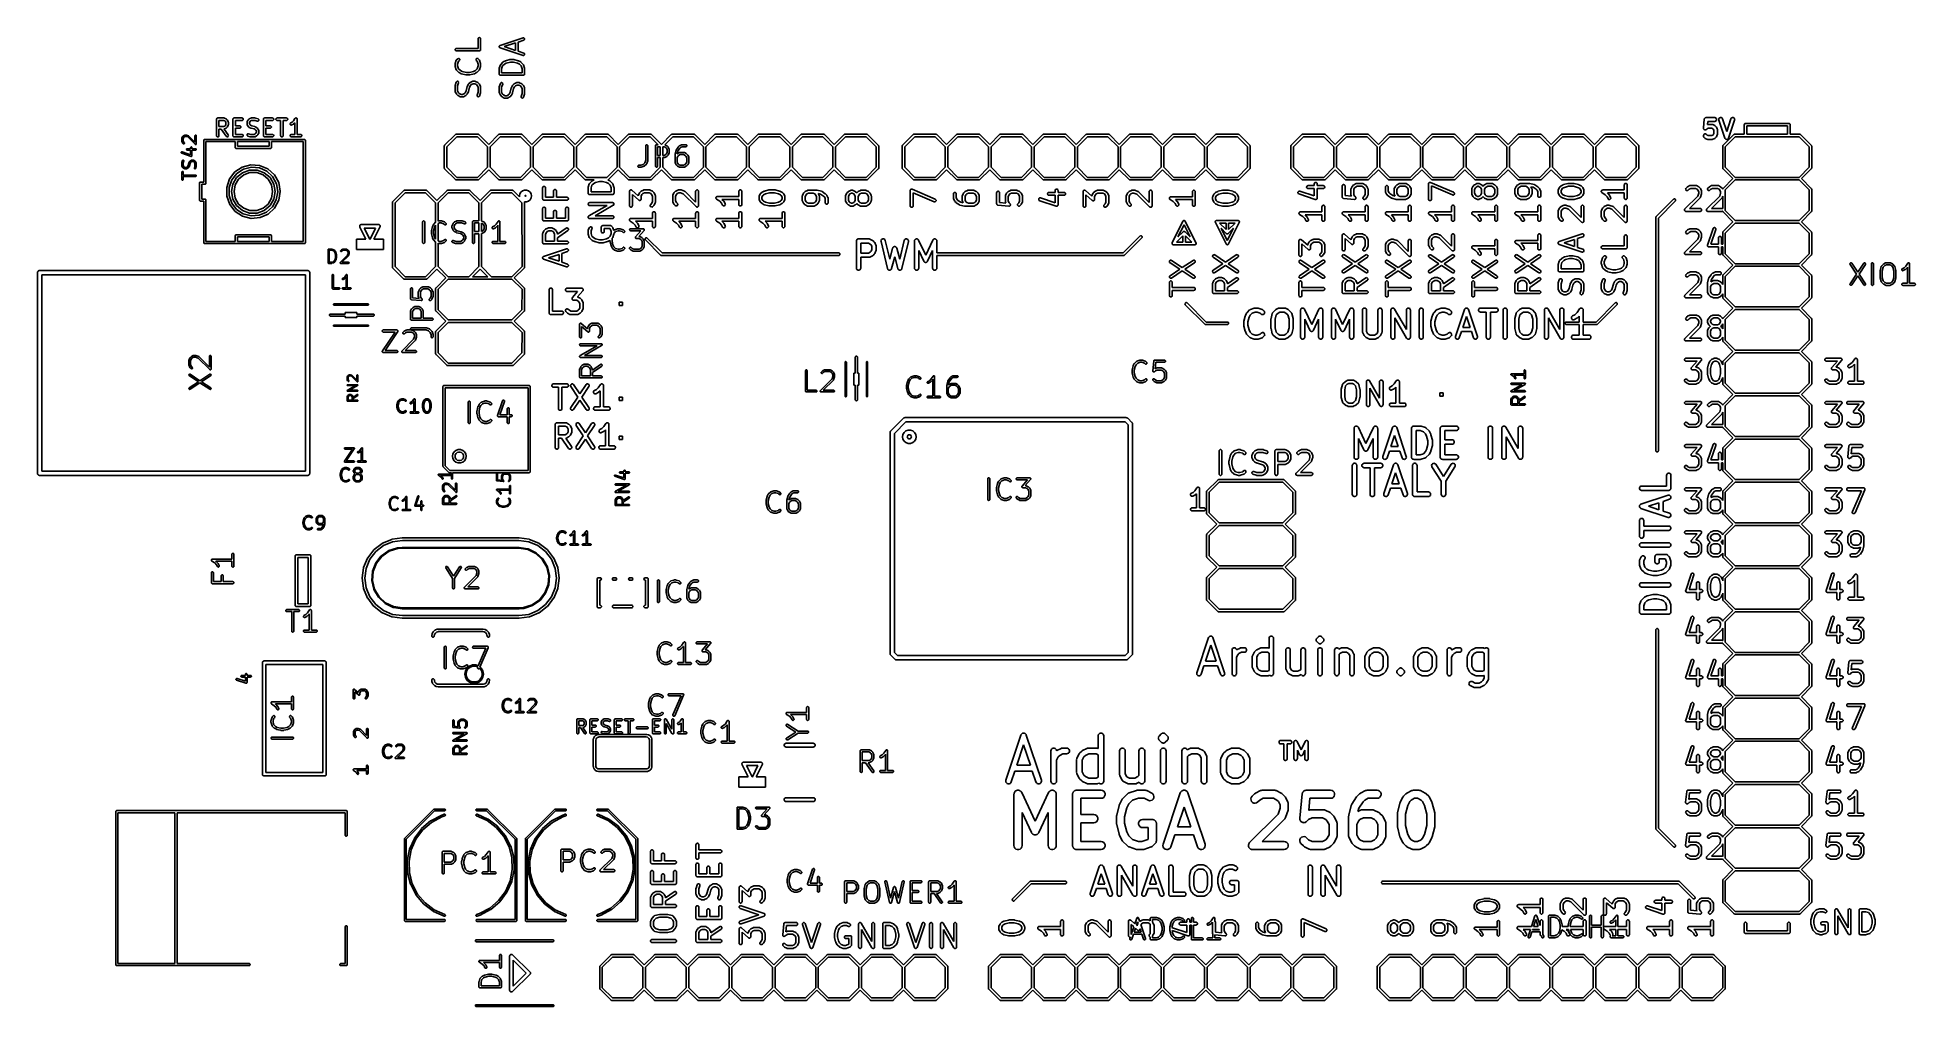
# Model space of a CAD drawing. Extents: x 91 to 202, y -131 to -74.
import ezdxf

# ---------------------------------------------------------------- set-up
doc = ezdxf.new("R2010")
doc.units = 0
doc.header["$MEASUREMENT"] = 0
doc.layers.add('BLACK', color=7, linetype='CONTINUOUS')

msp = doc.modelspace()

# ---------------------------------------------------------------- linework, layer by layer
at = {"layer": 'BLACK', "linetype": 'CONTINUOUS'}
for p, q in [((117.17, -73.9015), (117.175, -73.8772)), ((117.17, -74.4739), (117.17, -73.9015)), ((117.175, -73.8772), (117.187, -73.8558)), ((117.187, -73.8558), (117.206, -73.8399)), ((117.206, -73.8399), (117.229, -73.8315)), ((117.229, -73.8315), (117.254, -73.8315)), ((117.254, -73.8315), (117.277, -73.8399)), ((117.277, -73.8399), (117.296, -73.8558)), ((117.296, -73.8558), (117.308, -73.8772)), ((117.308, -73.8772), (117.312, -73.9015)), ((117.312, -73.9015), (117.312, -74.545)), ((118.458, -74.2963), (119.81, -73.8459)), ((119.855, -73.9809), (119.517, -74.0933)), ((119.81, -73.8459), (119.834, -73.8423)), ((119.834, -73.8423), (119.858, -73.8472)), ((119.876, -73.9691), (119.855, -73.9809)), ((119.858, -73.8472), (119.879, -73.8602)), ((119.893, -73.9506), (119.876, -73.9691)), ((119.879, -73.8602), (119.895, -73.8795)), ((119.902, -73.9276), (119.893, -73.9506)), ((119.895, -73.8795), (119.903, -73.903)), ((119.903, -73.903), (119.902, -73.9276)), ((115.82, -74.5326), (115.828, -74.5094)), ((115.82, -74.5573), (115.82, -74.5326)), ((115.828, -74.5806), (115.82, -74.5573)), ((115.828, -74.5094), (115.844, -74.4905)), ((115.844, -74.5995), (115.828, -74.5806)), ((115.844, -74.4905), (115.866, -74.4782)), ((115.866, -74.6118), (115.844, -74.5995)), ((115.866, -74.4782), (115.89, -74.4739)), ((115.89, -74.6161), (115.866, -74.6118)), ((115.89, -74.4739), (117.17, -74.4739)), ((117.241, -74.6161), (115.89, -74.6161)), ((115.904, -75.1382), (115.968, -75.0738)), ((115.968, -75.0738), (115.989, -75.0597)), ((115.989, -75.0597), (116.013, -75.0533)), ((116.013, -75.0533), (116.037, -75.0554)), ((116.037, -75.0554), (116.06, -75.0659)), ((116.06, -75.0659), (116.077, -75.0833)), ((116.077, -75.0833), (116.087, -75.1057)), ((117.044, -75.1057), (117.054, -75.0833)), ((117.054, -75.0833), (117.072, -75.0659)), ((117.072, -75.0659), (117.094, -75.0554)), ((117.094, -75.0554), (117.119, -75.0533)), ((117.119, -75.0533), (117.143, -75.0597)), ((117.143, -75.0597), (117.163, -75.0738)), ((117.163, -75.0738), (117.227, -75.1382)), ((117.247, -74.615), (117.241, -74.6161)), ((117.254, -74.615), (117.247, -74.615)), ((117.26, -74.6129), (117.254, -74.615)), ((117.266, -74.6118), (117.26, -74.6129)), ((117.271, -74.6087), (117.266, -74.6118)), ((117.277, -74.6066), (117.271, -74.6087)), ((117.282, -74.6026), (117.277, -74.6066)), ((117.287, -74.5995), (117.282, -74.6026)), ((117.291, -74.5947), (117.287, -74.5995)), ((117.296, -74.5907), (117.291, -74.5947)), ((117.299, -74.5853), (117.296, -74.5907)), ((117.303, -74.5806), (117.299, -74.5853)), ((117.305, -74.5747), (117.303, -74.5806)), ((117.308, -74.5693), (117.305, -74.5747)), ((117.309, -74.5632), (117.308, -74.5693)), ((117.311, -74.5573), (117.309, -74.5632)), ((117.312, -74.545), (117.311, -74.5511)), ((117.311, -74.5511), (117.311, -74.5573)), ((118.411, -74.3496), (118.415, -74.3399)), ((118.411, -74.3515), (118.411, -74.3496)), ((118.411, -74.3534), (118.411, -74.3515)), ((118.411, -74.3638), (118.411, -74.3534)), ((118.411, -74.3742), (118.411, -74.3638)), ((118.411, -74.3761), (118.411, -74.3742)), ((118.411, -74.3781), (118.411, -74.3761)), ((118.415, -74.3878), (118.411, -74.3781)), ((118.415, -74.3399), (118.418, -74.3299)), ((118.418, -74.3977), (118.415, -74.3878)), ((118.418, -74.3299), (118.42, -74.3284)), ((118.42, -74.3992), (118.418, -74.3977)), ((118.42, -74.3266), (118.427, -74.3188)), ((118.42, -74.3284), (118.42, -74.3266)), ((118.42, -74.401), (118.42, -74.3992)), ((118.427, -74.4088), (118.42, -74.401)), ((118.427, -74.3188), (118.434, -74.3106)), ((118.434, -74.417), (118.427, -74.4088)), ((118.434, -74.3106), (118.435, -74.3096)), ((118.435, -74.418), (118.434, -74.417)), ((118.435, -74.3096), (118.437, -74.3081)), ((118.437, -74.4195), (118.435, -74.418)), ((118.437, -74.3081), (118.446, -74.3031)), ((118.446, -74.4245), (118.437, -74.4195)), ((118.446, -74.3031), (118.455, -74.2977)), ((118.455, -74.43), (118.446, -74.4245)), ((118.455, -74.2977), (118.457, -74.2973)), ((118.457, -74.4303), (118.455, -74.43)), ((118.457, -74.2973), (118.458, -74.2963)), ((118.458, -74.4313), (118.457, -74.4303)), ((119.81, -74.8817), (118.458, -74.4313)), ((119.375, -74.1407), (118.706, -74.3638)), ((118.706, -74.3638), (119.375, -74.5869)), ((119.375, -74.5869), (119.375, -74.1407)), ((119.517, -74.0933), (119.517, -74.6343)), ((119.517, -74.6343), (119.855, -74.7468)), ((119.834, -74.8853), (119.81, -74.8817)), ((119.858, -74.8804), (119.834, -74.8853)), ((119.855, -74.7468), (119.876, -74.7585)), ((119.879, -74.8674), (119.858, -74.8804)), ((119.876, -74.7585), (119.893, -74.777)), ((119.895, -74.8481), (119.879, -74.8674)), ((119.893, -74.777), (119.902, -74.8)), ((119.903, -74.8247), (119.895, -74.8481)), ((119.902, -74.8), (119.903, -74.8247)), ((115.819, -75.3815), (115.821, -75.3703)), ((115.819, -75.5102), (115.819, -75.3815)), ((115.821, -75.5214), (115.819, -75.5102)), ((115.821, -75.3703), (115.823, -75.359)), ((115.823, -75.5327), (115.821, -75.5214)), ((115.823, -75.359), (115.887, -75.166)), ((115.887, -75.7257), (115.823, -75.5327)), ((115.887, -75.166), (115.889, -75.1624)), ((115.889, -75.7293), (115.887, -75.7257)), ((115.889, -75.1624), (115.89, -75.1584)), ((115.89, -75.7333), (115.889, -75.7293)), ((115.89, -75.1584), (115.895, -75.1516)), ((115.895, -75.7401), (115.89, -75.7333)), ((115.895, -75.1516), (115.899, -75.1443)), ((115.899, -75.7474), (115.895, -75.7401)), ((115.899, -75.1443), (115.902, -75.1415)), ((115.902, -75.7502), (115.899, -75.7474)), ((115.902, -75.1415), (115.904, -75.1382)), ((115.904, -75.7535), (115.902, -75.7502)), ((116.033, -75.8822), (115.904, -75.7535)), ((116.017, -75.2269), (115.961, -75.393)), ((115.961, -75.393), (115.961, -75.4987)), ((115.961, -75.4987), (116.017, -75.6648)), ((116.069, -75.1744), (116.017, -75.2269)), ((116.017, -75.6648), (116.125, -75.7735)), ((116.042, -75.8887), (116.033, -75.8822)), ((116.051, -75.8955), (116.042, -75.8887)), ((116.18, -75.9599), (116.051, -75.8955)), ((116.083, -75.1542), (116.069, -75.1744)), ((116.09, -75.1303), (116.083, -75.1542)), ((116.087, -75.1057), (116.09, -75.1303)), ((116.125, -75.7735), (116.237, -75.8292)), ((116.187, -75.9621), (116.18, -75.9599)), ((116.195, -75.9653), (116.187, -75.9621)), ((116.452, -76.0296), (116.195, -75.9653)), ((116.237, -75.8292), (116.478, -75.8895)), ((116.461, -76.0302), (116.452, -76.0296)), ((116.469, -76.0317), (116.461, -76.0302)), ((116.662, -76.0317), (116.469, -76.0317)), ((116.478, -75.8895), (116.653, -75.8895)), ((116.653, -75.8895), (116.895, -75.8292)), ((116.671, -76.0302), (116.662, -76.0317)), ((116.679, -76.0296), (116.671, -76.0302)), ((116.937, -75.9653), (116.679, -76.0296)), ((116.895, -75.8292), (117.006, -75.7735)), ((116.944, -75.9621), (116.937, -75.9653)), ((116.951, -75.9599), (116.944, -75.9621)), ((117.08, -75.8955), (116.951, -75.9599)), ((117.006, -75.7735), (117.115, -75.6648)), ((117.042, -75.1303), (117.044, -75.1057)), ((117.048, -75.1542), (117.042, -75.1303)), ((117.062, -75.1744), (117.048, -75.1542)), ((117.115, -75.2269), (117.062, -75.1744)), ((117.089, -75.8887), (117.08, -75.8955)), ((117.099, -75.8822), (117.089, -75.8887)), ((117.227, -75.7535), (117.099, -75.8822)), ((117.17, -75.393), (117.115, -75.2269)), ((117.115, -75.6648), (117.17, -75.4987)), ((117.17, -75.4987), (117.17, -75.393)), ((117.227, -75.1382), (117.23, -75.1415)), ((117.23, -75.7502), (117.227, -75.7535)), ((117.23, -75.1415), (117.233, -75.1443)), ((117.233, -75.7474), (117.23, -75.7502)), ((117.233, -75.1443), (117.237, -75.1516)), ((117.237, -75.7401), (117.233, -75.7474)), ((117.237, -75.1516), (117.241, -75.1584)), ((117.241, -75.7333), (117.237, -75.7401)), ((117.241, -75.1584), (117.243, -75.1624)), ((117.243, -75.7293), (117.241, -75.7333)), ((117.243, -75.1624), (117.244, -75.166)), ((117.244, -75.7257), (117.243, -75.7293)), ((117.244, -75.166), (117.309, -75.359)), ((117.309, -75.5327), (117.244, -75.7257)), ((117.309, -75.359), (117.31, -75.3703)), ((117.31, -75.5214), (117.309, -75.5327)), ((117.31, -75.3703), (117.312, -75.3815)), ((117.312, -75.5102), (117.31, -75.5214)), ((117.312, -75.3815), (117.312, -75.5102)), ((118.41, -75.6507), (118.412, -75.6395)), ((118.41, -75.9725), (118.41, -75.6507)), ((118.411, -75.9786), (118.41, -75.9725)), ((118.411, -75.9848), (118.411, -75.9786)), ((118.413, -75.9907), (118.411, -75.9848)), ((118.412, -75.6395), (118.413, -75.6283)), ((118.413, -75.6283), (118.478, -75.4352)), ((118.414, -75.9968), (118.413, -75.9907)), ((118.417, -76.0022), (118.414, -75.9968)), ((118.419, -76.008), (118.417, -76.0022)), ((118.423, -76.0128), (118.419, -76.008)), ((118.426, -76.0182), (118.423, -76.0128)), ((118.431, -76.0222), (118.426, -76.0182)), ((118.435, -76.027), (118.431, -76.0222)), ((118.441, -76.0301), (118.435, -76.027)), ((118.445, -76.0341), (118.441, -76.0301)), ((118.451, -76.0362), (118.445, -76.0341)), ((118.457, -76.0393), (118.451, -76.0362)), ((118.463, -76.0404), (118.457, -76.0393)), ((118.469, -76.0425), (118.463, -76.0404)), ((118.475, -76.0425), (118.469, -76.0425)), ((118.481, -76.0436), (118.475, -76.0425)), ((118.478, -75.4352), (118.48, -75.4316)), ((118.48, -75.4316), (118.481, -75.4276)), ((118.481, -75.4276), (118.486, -75.4208)), ((119.832, -76.0436), (118.481, -76.0436)), ((118.486, -75.4208), (118.49, -75.4135)), ((118.49, -75.4135), (118.493, -75.4108)), ((118.493, -75.4108), (118.495, -75.4074)), ((118.495, -75.4074), (118.624, -75.2787)), ((118.607, -75.4961), (118.552, -75.6623)), ((118.552, -75.6623), (118.552, -75.9014)), ((118.552, -75.9014), (119.761, -75.9014)), ((118.716, -75.3875), (118.607, -75.4961)), ((118.624, -75.2787), (118.633, -75.2722)), ((118.633, -75.2722), (118.642, -75.2654)), ((118.642, -75.2654), (118.771, -75.2011)), ((118.827, -75.3318), (118.716, -75.3875)), ((118.771, -75.2011), (118.778, -75.1988)), ((118.778, -75.1988), (118.785, -75.1957)), ((118.785, -75.1957), (119.043, -75.1313)), ((119.069, -75.2714), (118.827, -75.3318)), ((119.043, -75.1313), (119.051, -75.1307)), ((119.051, -75.1307), (119.06, -75.1292)), ((119.06, -75.1292), (119.253, -75.1292)), ((119.244, -75.2714), (119.069, -75.2714)), ((119.486, -75.3318), (119.244, -75.2714)), ((119.253, -75.1292), (119.262, -75.1307)), ((119.262, -75.1307), (119.27, -75.1313)), ((119.27, -75.1313), (119.528, -75.1957)), ((119.597, -75.3875), (119.486, -75.3318)), ((119.528, -75.1957), (119.535, -75.1988)), ((119.535, -75.1988), (119.542, -75.2011)), ((119.542, -75.2011), (119.671, -75.2654)), ((119.706, -75.4961), (119.597, -75.3875)), ((119.671, -75.2654), (119.68, -75.2722)), ((119.68, -75.2722), (119.689, -75.2787)), ((119.689, -75.2787), (119.818, -75.4074)), ((119.761, -75.6623), (119.706, -75.4961)), ((119.761, -75.9014), (119.761, -75.6623)), ((119.818, -75.4074), (119.82, -75.4108)), ((119.82, -75.4108), (119.824, -75.4135)), ((119.824, -75.4135), (119.827, -75.4208)), ((119.827, -75.4208), (119.832, -75.4276)), ((119.832, -75.4276), (119.833, -75.4316)), ((119.838, -76.0425), (119.832, -76.0436)), ((119.833, -75.4316), (119.835, -75.4352)), ((119.835, -75.4352), (119.9, -75.6283)), ((119.845, -76.0425), (119.838, -76.0425)), ((119.85, -76.0404), (119.845, -76.0425)), ((119.856, -76.0393), (119.85, -76.0404)), ((119.862, -76.0362), (119.856, -76.0393)), ((119.868, -76.0341), (119.862, -76.0362)), ((119.872, -76.0301), (119.868, -76.0341)), ((119.878, -76.027), (119.872, -76.0301)), ((119.882, -76.0222), (119.878, -76.027)), ((119.887, -76.0182), (119.882, -76.0222)), ((119.89, -76.0128), (119.887, -76.0182)), ((119.894, -76.008), (119.89, -76.0128)), ((119.896, -76.0022), (119.894, -76.008)), ((119.899, -75.9968), (119.896, -76.0022)), ((119.9, -75.9907), (119.899, -75.9968)), ((119.9, -75.6283), (119.901, -75.6395)), ((119.902, -75.9848), (119.9, -75.9907)), ((119.901, -75.6395), (119.903, -75.6507)), ((119.903, -75.9725), (119.902, -75.9786)), ((119.902, -75.9786), (119.902, -75.9848)), ((119.903, -75.6507), (119.903, -75.9725)), ((115.819, -76.6684), (115.821, -76.6572)), ((115.819, -76.9902), (115.819, -76.6684)), ((115.82, -76.9942), (115.819, -76.9902)), ((115.819, -76.9983), (115.82, -76.9942)), ((115.822, -77.0063), (115.819, -76.9983)), ((115.821, -76.6572), (115.823, -76.6459)), ((115.823, -77.0145), (115.822, -77.0063)), ((115.823, -76.6459), (115.887, -76.4529)), ((115.825, -77.018), (115.823, -77.0145)), ((115.826, -77.022), (115.825, -77.018)), ((115.891, -77.1507), (115.826, -77.022)), ((115.887, -76.4529), (115.899, -76.4312)), ((115.898, -77.1598), (115.891, -77.1507)), ((115.904, -77.1692), (115.898, -77.1598)), ((115.899, -76.4312), (115.917, -76.4148)), ((115.968, -77.2335), (115.904, -77.1692)), ((115.917, -76.4148), (115.94, -76.4057)), ((115.94, -76.4057), (115.965, -76.405)), ((116.022, -76.4979), (115.961, -76.68)), ((115.961, -76.68), (115.961, -76.9734)), ((115.961, -76.9734), (116.013, -77.0767)), ((115.965, -76.405), (115.988, -76.4129)), ((115.978, -77.24), (115.968, -77.2335)), ((115.987, -77.2468), (115.978, -77.24)), ((116.116, -77.3112), (115.987, -77.2468)), ((115.988, -76.4129), (116.008, -76.4282)), ((116.008, -76.4282), (116.021, -76.4493)), ((116.013, -77.0767), (116.061, -77.1248)), ((116.021, -76.4493), (116.026, -76.4735)), ((116.026, -76.4735), (116.022, -76.4979)), ((116.061, -77.1248), (116.164, -77.1764)), ((116.164, -77.1764), (116.259, -77.1764)), ((116.259, -77.1764), (116.363, -77.1248)), ((116.437, -77.2468), (116.308, -77.3112)), ((116.363, -77.1248), (116.411, -77.0767)), ((116.411, -77.0767), (116.466, -76.9653)), ((116.446, -77.24), (116.437, -77.2468)), ((116.455, -77.2335), (116.446, -77.24)), ((116.519, -77.1692), (116.455, -77.2335)), ((116.466, -76.9653), (116.529, -76.7155)), ((116.526, -77.1598), (116.519, -77.1692)), ((116.533, -77.1507), (116.526, -77.1598)), ((116.529, -76.7155), (116.532, -76.7084)), ((116.532, -76.7084), (116.534, -76.701)), ((116.597, -77.022), (116.533, -77.1507)), ((116.534, -76.701), (116.599, -76.5723)), ((116.599, -77.0145), (116.597, -77.022)), ((116.599, -76.5723), (116.605, -76.5631)), ((116.603, -77.0074), (116.599, -77.0145)), ((116.665, -76.7576), (116.603, -77.0074)), ((116.605, -76.5631), (116.612, -76.5538)), ((116.612, -76.5538), (116.676, -76.4895)), ((116.721, -76.6462), (116.665, -76.7576)), ((116.676, -76.4895), (116.686, -76.4829)), ((116.686, -76.4829), (116.695, -76.4761)), ((116.695, -76.4761), (116.823, -76.4118)), ((116.769, -76.5982), (116.721, -76.6462)), ((116.872, -76.5465), (116.769, -76.5982)), ((116.823, -76.4118), (116.827, -76.4106)), ((116.827, -76.4106), (116.831, -76.4086)), ((116.831, -76.4086), (116.839, -76.4071)), ((116.839, -76.4071), (116.847, -76.4047)), ((116.847, -76.4047), (116.851, -76.405)), ((116.851, -76.405), (116.855, -76.4043)), ((116.855, -76.4043), (116.984, -76.4043)), ((116.967, -76.5465), (116.872, -76.5465)), ((117.071, -76.5982), (116.967, -76.5465)), ((116.984, -76.4043), (116.988, -76.405)), ((116.988, -76.405), (116.992, -76.4047)), ((116.992, -76.4047), (117, -76.4071)), ((117, -76.4071), (117.008, -76.4086)), ((117.008, -76.4086), (117.012, -76.4106)), ((117.012, -76.4106), (117.016, -76.4118)), ((117.016, -76.4118), (117.144, -76.4761)), ((117.119, -76.6462), (117.071, -76.5982)), ((117.106, -77.2495), (117.11, -77.2251)), ((117.111, -77.2737), (117.106, -77.2495)), ((117.11, -77.2251), (117.17, -77.043)), ((117.124, -77.2947), (117.111, -77.2737)), ((117.17, -76.7496), (117.119, -76.6462)), ((117.143, -77.3101), (117.124, -77.2947)), ((117.144, -76.4761), (117.154, -76.4829)), ((117.154, -76.4829), (117.163, -76.4895)), ((117.163, -76.4895), (117.227, -76.5538)), ((117.17, -77.043), (117.17, -76.7496)), ((117.233, -77.2918), (117.214, -77.3082)), ((117.227, -76.5538), (117.234, -76.5631)), ((117.244, -77.27), (117.233, -77.2918)), ((117.234, -76.5631), (117.241, -76.5723)), ((117.241, -76.5723), (117.305, -76.701)), ((117.309, -77.077), (117.244, -77.27)), ((117.305, -76.701), (117.306, -76.7049)), ((117.306, -76.7049), (117.308, -76.7085)), ((117.308, -76.7085), (117.31, -76.7167)), ((117.31, -77.0658), (117.309, -77.077)), ((117.31, -76.7167), (117.312, -76.7247)), ((117.312, -77.0545), (117.31, -77.0658)), ((117.312, -76.7247), (117.312, -76.7287)), ((117.312, -76.7287), (117.312, -76.7328)), ((117.312, -76.7328), (117.312, -77.0545)), ((118.41, -76.7446), (118.412, -76.7334)), ((118.41, -77.0664), (118.41, -76.7446)), ((118.41, -77.0704), (118.41, -77.0664)), ((118.41, -77.0745), (118.41, -77.0704)), ((118.413, -77.0825), (118.41, -77.0745)), ((118.412, -76.7334), (118.413, -76.7221)), ((118.413, -76.7221), (118.478, -76.5291)), ((118.414, -77.0907), (118.413, -77.0825)), ((118.416, -77.0942), (118.414, -77.0907)), ((118.417, -77.0982), (118.416, -77.0942)), ((118.482, -77.2269), (118.417, -77.0982)), ((118.478, -76.5291), (118.49, -76.5074)), ((118.488, -77.236), (118.482, -77.2269)), ((118.495, -77.2454), (118.488, -77.236)), ((118.49, -76.5074), (118.508, -76.491)), ((118.559, -77.3097), (118.495, -77.2454)), ((118.508, -76.491), (118.531, -76.4819)), ((118.531, -76.4819), (118.556, -76.4812)), ((118.613, -76.5741), (118.552, -76.7562)), ((118.552, -76.7562), (118.552, -77.0496)), ((118.552, -77.0496), (118.604, -77.1529)), ((118.556, -76.4812), (118.579, -76.4891)), ((118.579, -76.4891), (118.598, -76.5044)), ((118.598, -76.5044), (118.611, -76.5255)), ((118.604, -77.1529), (118.652, -77.201)), ((118.611, -76.5255), (118.616, -76.5497)), ((118.616, -76.5497), (118.613, -76.5741)), ((118.652, -77.201), (118.755, -77.2526)), ((118.755, -77.2526), (118.85, -77.2526)), ((118.85, -77.2526), (118.954, -77.201)), ((118.954, -77.201), (119.002, -77.1529)), ((119.002, -77.1529), (119.057, -77.0415)), ((119.11, -77.2454), (119.046, -77.3097)), ((119.057, -77.0415), (119.12, -76.7917)), ((119.117, -77.236), (119.11, -77.2454)), ((119.124, -77.2269), (119.117, -77.236)), ((119.12, -76.7917), (119.123, -76.7846)), ((119.123, -76.7846), (119.125, -76.7772)), ((119.188, -77.0982), (119.124, -77.2269)), ((119.125, -76.7772), (119.189, -76.6485)), ((119.19, -77.0907), (119.188, -77.0982)), ((119.189, -76.6485), (119.196, -76.6393)), ((119.193, -77.0836), (119.19, -77.0907)), ((119.256, -76.8338), (119.193, -77.0836)), ((119.196, -76.6393), (119.203, -76.63)), ((119.203, -76.63), (119.267, -76.5657)), ((119.311, -76.7224), (119.256, -76.8338)), ((119.267, -76.5657), (119.276, -76.5591)), ((119.276, -76.5591), (119.286, -76.5523)), ((119.286, -76.5523), (119.414, -76.488)), ((119.36, -76.6744), (119.311, -76.7224)), ((119.463, -76.6227), (119.36, -76.6744)), ((119.414, -76.488), (119.418, -76.4868)), ((119.418, -76.4868), (119.422, -76.4848)), ((119.422, -76.4848), (119.43, -76.4833)), ((119.43, -76.4833), (119.438, -76.4809)), ((119.438, -76.4809), (119.442, -76.4812)), ((119.442, -76.4812), (119.446, -76.4805)), ((119.446, -76.4805), (119.575, -76.4805)), ((119.558, -76.6227), (119.463, -76.6227)), ((119.661, -76.6744), (119.558, -76.6227)), ((119.575, -76.4805), (119.579, -76.4812)), ((119.579, -76.4812), (119.583, -76.4809)), ((119.583, -76.4809), (119.591, -76.4833)), ((119.591, -76.4833), (119.599, -76.4848)), ((119.599, -76.4848), (119.603, -76.4868)), ((119.603, -76.4868), (119.607, -76.488)), ((119.607, -76.488), (119.735, -76.5523)), ((119.709, -76.7224), (119.661, -76.6744)), ((119.697, -77.3257), (119.7, -77.3013)), ((119.7, -77.3013), (119.761, -77.1192)), ((119.761, -76.8258), (119.709, -76.7224)), ((119.735, -76.5523), (119.744, -76.5591)), ((119.744, -76.5591), (119.754, -76.5657)), ((119.754, -76.5657), (119.818, -76.63)), ((119.761, -77.1192), (119.761, -76.8258)), ((119.818, -76.63), (119.825, -76.6393)), ((119.825, -76.6393), (119.831, -76.6485)), ((119.831, -76.6485), (119.896, -76.7772)), ((119.9, -77.1532), (119.835, -77.3462)), ((119.896, -76.7772), (119.897, -76.7811)), ((119.897, -76.7811), (119.899, -76.7847)), ((119.899, -76.7847), (119.9, -76.7929)), ((119.9, -76.7929), (119.903, -76.8009)), ((119.901, -77.142), (119.9, -77.1532)), ((119.903, -77.1307), (119.901, -77.142)), ((119.903, -76.8009), (119.903, -76.8049)), ((119.903, -76.8049), (119.903, -76.809)), ((119.903, -76.809), (119.903, -77.1307)), ((116.12, -77.3123), (116.116, -77.3112)), ((116.123, -77.3144), (116.12, -77.3123)), ((116.131, -77.3158), (116.123, -77.3144)), ((116.139, -77.3182), (116.131, -77.3158)), ((116.143, -77.318), (116.139, -77.3182)), ((116.147, -77.3187), (116.143, -77.318)), ((116.276, -77.3187), (116.147, -77.3187)), ((116.28, -77.318), (116.276, -77.3187)), ((116.284, -77.3182), (116.28, -77.318)), ((116.292, -77.3158), (116.284, -77.3182)), ((116.3, -77.3144), (116.292, -77.3158)), ((116.304, -77.3123), (116.3, -77.3144)), ((116.308, -77.3112), (116.304, -77.3123)), ((117.167, -77.3179), (117.143, -77.3101)), ((117.191, -77.3172), (117.167, -77.3179)), ((117.214, -77.3082), (117.191, -77.3172)), ((118.569, -77.3162), (118.559, -77.3097)), ((118.578, -77.323), (118.569, -77.3162)), ((118.706, -77.3874), (118.578, -77.323)), ((118.71, -77.3885), (118.706, -77.3874)), ((118.714, -77.3906), (118.71, -77.3885)), ((118.722, -77.392), (118.714, -77.3906)), ((118.73, -77.3944), (118.722, -77.392)), ((118.734, -77.3942), (118.73, -77.3944)), ((118.738, -77.3949), (118.734, -77.3942)), ((118.867, -77.3949), (118.738, -77.3949)), ((118.871, -77.3942), (118.867, -77.3949)), ((118.875, -77.3944), (118.871, -77.3942)), ((118.883, -77.392), (118.875, -77.3944)), ((118.891, -77.3906), (118.883, -77.392)), ((118.895, -77.3885), (118.891, -77.3906)), ((118.899, -77.3874), (118.895, -77.3885)), ((119.027, -77.323), (118.899, -77.3874)), ((119.037, -77.3162), (119.027, -77.323)), ((119.046, -77.3097), (119.037, -77.3162)), ((119.702, -77.3499), (119.697, -77.3257)), ((119.715, -77.3709), (119.702, -77.3499)), ((119.734, -77.3863), (119.715, -77.3709)), ((119.757, -77.3941), (119.734, -77.3863)), ((119.782, -77.3934), (119.757, -77.3941)), ((119.805, -77.3844), (119.782, -77.3934)), ((119.824, -77.368), (119.805, -77.3844)), ((119.835, -77.3462), (119.824, -77.368)), ((101.784, -78.6346), (101.786, -78.6284)), ((101.784, -79.5998), (101.784, -78.6346)), ((101.786, -78.6221), (101.788, -78.6161)), ((101.786, -78.6284), (101.786, -78.6221)), ((101.788, -78.6161), (101.789, -78.6099)), ((101.789, -78.6099), (101.792, -78.6044)), ((101.792, -78.6044), (101.794, -78.5984)), ((101.794, -78.5984), (101.798, -78.5936)), ((101.798, -78.5936), (101.801, -78.5881)), ((101.801, -78.5881), (101.806, -78.584)), ((101.806, -78.584), (101.81, -78.5792)), ((101.81, -78.5792), (101.816, -78.576)), ((101.816, -78.576), (101.821, -78.5719)), ((101.821, -78.5719), (101.827, -78.5698)), ((101.827, -78.5698), (101.832, -78.5666)), ((101.832, -78.5666), (101.838, -78.5655)), ((101.838, -78.5655), (101.844, -78.5633)), ((101.844, -78.5633), (101.851, -78.5633)), ((101.851, -78.5633), (101.857, -78.5622)), ((101.857, -78.5622), (102.225, -78.5622)), ((101.929, -78.707), (101.929, -79.0678)), ((102.207, -78.707), (101.929, -78.707)), ((101.929, -79.0678), (102.207, -79.0678)), ((102.049, -79.2126), (101.929, -79.2126)), ((101.929, -79.2126), (101.929, -79.5998)), ((102.349, -79.6414), (102.049, -79.2126)), ((102.274, -78.7401), (102.207, -78.707)), ((102.207, -79.0678), (102.274, -79.0348)), ((102.225, -78.5622), (102.229, -78.563)), ((102.229, -79.2119), (102.226, -79.2124)), ((102.226, -79.2124), (102.468, -79.5583)), ((102.229, -78.563), (102.233, -78.5627)), ((102.233, -79.2121), (102.229, -79.2119)), ((102.233, -78.5627), (102.241, -78.5651)), ((102.241, -79.2097), (102.233, -79.2121)), ((102.241, -78.5651), (102.249, -78.5666)), ((102.249, -79.2082), (102.241, -79.2097)), ((102.249, -78.5666), (102.253, -78.5687)), ((102.253, -79.2062), (102.249, -79.2082)), ((102.253, -78.5687), (102.257, -78.5699)), ((102.257, -79.205), (102.253, -79.2062)), ((102.257, -78.5699), (102.349, -78.6159)), ((102.349, -79.159), (102.257, -79.205)), ((102.303, -78.7694), (102.274, -78.7401)), ((102.274, -79.0348), (102.303, -79.0054)), ((102.336, -78.8356), (102.303, -78.7694)), ((102.303, -79.0054), (102.336, -78.9393)), ((102.336, -78.9393), (102.336, -78.8356)), ((102.349, -78.6159), (102.358, -78.6228)), ((102.358, -79.1521), (102.349, -79.159)), ((102.358, -78.6228), (102.368, -78.6294)), ((102.368, -79.1454), (102.358, -79.1521)), ((102.368, -78.6294), (102.414, -78.6754)), ((102.414, -79.0995), (102.368, -79.1454)), ((102.414, -78.6754), (102.42, -78.6849)), ((102.42, -79.09), (102.414, -79.0995)), ((102.42, -78.6849), (102.427, -78.6942)), ((102.427, -79.0807), (102.42, -79.09)), ((102.427, -78.6942), (102.473, -78.7861)), ((102.473, -78.9887), (102.427, -79.0807)), ((102.473, -78.7861), (102.474, -78.7901)), ((102.474, -78.9847), (102.473, -78.9887)), ((102.474, -78.7901), (102.476, -78.7937)), ((102.476, -78.9811), (102.474, -78.9847)), ((102.476, -78.7937), (102.478, -78.8021)), ((102.478, -78.9728), (102.476, -78.9811)), ((102.478, -78.8021), (102.48, -78.8102)), ((102.48, -78.9646), (102.478, -78.9728)), ((102.48, -78.8102), (102.48, -78.8144)), ((102.48, -78.8144), (102.481, -78.8185)), ((102.481, -78.9564), (102.48, -78.9605)), ((102.48, -78.9605), (102.48, -78.9646)), ((102.481, -78.8185), (102.481, -78.9564)), ((102.75, -78.6346), (102.751, -78.6284)), ((102.75, -79.5998), (102.75, -78.6346)), ((102.751, -78.6221), (102.753, -78.6161)), ((102.751, -78.6284), (102.751, -78.6221)), ((102.753, -78.6161), (102.754, -78.6099)), ((102.754, -78.6099), (102.757, -78.6044)), ((102.757, -78.6044), (102.759, -78.5984)), ((102.759, -78.5984), (102.763, -78.5936)), ((102.763, -78.5936), (102.767, -78.5881)), ((102.767, -78.5881), (102.771, -78.584)), ((102.771, -78.584), (102.775, -78.5792)), ((102.775, -78.5792), (102.781, -78.576)), ((102.781, -78.576), (102.786, -78.5719)), ((102.786, -78.5719), (102.792, -78.5698)), ((102.792, -78.5698), (102.797, -78.5666)), ((102.797, -78.5666), (102.803, -78.5655)), ((102.803, -78.5655), (102.809, -78.5633)), ((102.809, -78.5633), (102.816, -78.5633)), ((102.816, -78.5633), (102.822, -78.5622)), ((102.822, -78.5622), (103.282, -78.5622)), ((103.282, -78.707), (102.894, -78.707)), ((102.894, -78.707), (102.894, -79.0219)), ((102.894, -79.0219), (103.144, -79.0219)), ((103.144, -79.1666), (102.894, -79.1666)), ((102.894, -79.1666), (102.894, -79.5274)), ((103.144, -79.0219), (103.169, -79.0262)), ((103.169, -79.1623), (103.144, -79.1666)), ((103.169, -79.0262), (103.19, -79.0388)), ((103.19, -79.1497), (103.169, -79.1623)), ((103.19, -79.0388), (103.206, -79.0581)), ((103.206, -79.1305), (103.19, -79.1497)), ((103.206, -79.0581), (103.215, -79.0817)), ((103.215, -79.1068), (103.206, -79.1305)), ((103.215, -79.0817), (103.215, -79.1068)), ((103.282, -78.5622), (103.306, -78.5666)), ((103.306, -78.7027), (103.282, -78.707)), ((103.306, -78.5666), (103.328, -78.5792)), ((103.328, -78.6901), (103.306, -78.7027)), ((103.328, -78.5792), (103.344, -78.5984)), ((103.344, -78.6708), (103.328, -78.6901)), ((103.344, -78.5984), (103.353, -78.6221)), ((103.353, -78.6472), (103.344, -78.6708)), ((103.353, -78.6221), (103.353, -78.6472)), ((103.577, -78.8102), (103.58, -78.8021)), ((103.578, -78.8144), (103.577, -78.8102)), ((103.577, -78.8185), (103.578, -78.8144)), ((103.577, -78.9104), (103.577, -78.8185)), ((103.578, -78.9145), (103.577, -78.9104)), ((103.577, -78.9187), (103.578, -78.9145)), ((103.58, -78.9268), (103.577, -78.9187)), ((103.58, -78.8021), (103.581, -78.7937)), ((103.581, -78.9352), (103.58, -78.9268)), ((103.581, -78.7937), (103.583, -78.7901)), ((103.583, -78.9388), (103.581, -78.9352)), ((103.583, -78.7901), (103.585, -78.7861)), ((103.585, -78.9428), (103.583, -78.9388)), ((103.585, -78.7861), (103.631, -78.6942)), ((103.631, -79.0347), (103.585, -78.9428)), ((103.586, -79.5194), (103.601, -79.4997)), ((103.601, -79.4997), (103.623, -79.4866)), ((103.623, -79.4866), (103.647, -79.4815)), ((103.631, -78.6942), (103.637, -78.6849)), ((103.637, -79.044), (103.631, -79.0347)), ((103.637, -78.6849), (103.644, -78.6754)), ((103.644, -79.0535), (103.637, -79.044)), ((103.644, -78.6754), (103.69, -78.6294)), ((103.69, -79.0995), (103.644, -79.0535)), ((103.647, -79.4815), (103.672, -79.4852)), ((103.672, -79.4852), (103.799, -79.5274)), ((103.69, -78.6294), (103.7, -78.6228)), ((103.7, -79.1061), (103.69, -79.0995)), ((103.7, -78.6228), (103.709, -78.6159)), ((103.709, -79.113), (103.7, -79.1061)), ((103.709, -78.6159), (103.801, -78.5699)), ((103.801, -79.159), (103.709, -79.113)), ((103.755, -78.7694), (103.722, -78.8356)), ((103.722, -78.8356), (103.722, -78.8933)), ((103.722, -78.8933), (103.755, -78.9595)), ((103.784, -78.7401), (103.755, -78.7694)), ((103.755, -78.9595), (103.784, -78.9888)), ((103.85, -78.707), (103.784, -78.7401)), ((103.784, -78.9888), (103.858, -79.026)), ((103.801, -78.5699), (103.805, -78.5687)), ((103.808, -79.1613), (103.801, -79.159)), ((103.805, -78.5687), (103.808, -78.5666)), ((103.808, -78.5666), (103.817, -78.5651)), ((103.816, -79.1645), (103.808, -79.1613)), ((103.992, -79.2085), (103.816, -79.1645)), ((103.817, -78.5651), (103.825, -78.5627)), ((103.825, -78.5627), (103.829, -78.563)), ((103.829, -78.563), (103.833, -78.5622)), ((103.833, -78.5622), (104.063, -78.5622)), ((104.051, -78.707), (103.85, -78.707)), ((103.858, -79.026), (104.035, -79.07)), ((104.066, -79.2457), (103.992, -79.2085)), ((104, -79.5274), (104.066, -79.4944)), ((104.035, -79.07), (104.042, -79.0732)), ((104.042, -79.0732), (104.049, -79.0755)), ((104.049, -79.0755), (104.141, -79.1214)), ((104.178, -78.7493), (104.051, -78.707)), ((104.063, -78.5622), (104.074, -78.5643)), ((104.095, -79.275), (104.066, -79.2457)), ((104.066, -79.4944), (104.095, -79.465)), ((104.074, -78.5643), (104.086, -78.566)), ((104.086, -78.566), (104.224, -78.6119)), ((104.128, -79.3412), (104.095, -79.275)), ((104.095, -79.465), (104.128, -79.3989)), ((104.128, -79.3989), (104.128, -79.3412)), ((104.141, -79.1214), (104.151, -79.1284)), ((104.151, -79.1284), (104.16, -79.135)), ((104.16, -79.135), (104.206, -79.181)), ((104.203, -78.753), (104.178, -78.7493)), ((104.227, -78.7479), (104.203, -78.753)), ((104.206, -79.181), (104.213, -79.1904)), ((104.213, -79.1904), (104.22, -79.1998)), ((104.22, -79.1998), (104.266, -79.2917)), ((104.266, -79.4484), (104.22, -79.5403)), ((104.224, -78.6119), (104.246, -78.6239)), ((104.249, -78.7348), (104.227, -78.7479)), ((104.246, -78.6239), (104.263, -78.6427)), ((104.265, -78.7151), (104.249, -78.7348)), ((104.263, -78.6427), (104.272, -78.6661)), ((104.272, -78.6912), (104.265, -78.7151)), ((104.266, -79.2917), (104.267, -79.2957)), ((104.267, -79.4444), (104.266, -79.4484)), ((104.267, -79.2957), (104.269, -79.2993)), ((104.269, -79.4407), (104.267, -79.4444)), ((104.269, -79.2993), (104.27, -79.3077)), ((104.27, -79.4324), (104.269, -79.4407)), ((104.27, -79.3077), (104.273, -79.3158)), ((104.273, -79.4243), (104.27, -79.4324)), ((104.272, -78.6661), (104.272, -78.6912)), ((104.273, -79.3158), (104.273, -79.32)), ((104.273, -79.32), (104.273, -79.3241)), ((104.273, -79.3241), (104.273, -79.416)), ((104.273, -79.416), (104.273, -79.4201)), ((104.273, -79.4201), (104.273, -79.4243)), ((104.542, -78.6346), (104.543, -78.6284)), ((104.542, -79.5998), (104.542, -78.6346)), ((104.543, -78.6221), (104.545, -78.6161)), ((104.543, -78.6284), (104.543, -78.6221)), ((104.545, -78.6161), (104.547, -78.6099)), ((104.547, -78.6099), (104.55, -78.6044)), ((104.55, -78.6044), (104.552, -78.5984)), ((104.552, -78.5984), (104.556, -78.5936)), ((104.556, -78.5936), (104.559, -78.5881)), ((104.559, -78.5881), (104.564, -78.584)), ((104.564, -78.584), (104.568, -78.5792)), ((104.568, -78.5792), (104.573, -78.576)), ((104.573, -78.576), (104.578, -78.5719)), ((104.578, -78.5719), (104.584, -78.5698)), ((104.584, -78.5698), (104.59, -78.5666)), ((104.59, -78.5666), (104.596, -78.5655)), ((104.596, -78.5655), (104.602, -78.5633)), ((104.602, -78.5633), (104.608, -78.5633)), ((104.608, -78.5633), (104.615, -78.5622)), ((104.615, -78.5622), (105.074, -78.5622)), ((105.074, -78.707), (104.687, -78.707)), ((104.687, -78.707), (104.687, -79.0219)), ((104.687, -79.0219), (104.936, -79.0219)), ((104.936, -79.1666), (104.687, -79.1666)), ((104.687, -79.1666), (104.687, -79.5274)), ((104.936, -79.0219), (104.961, -79.0262)), ((104.961, -79.1623), (104.936, -79.1666)), ((104.961, -79.0262), (104.983, -79.0388)), ((104.983, -79.1497), (104.961, -79.1623)), ((104.983, -79.0388), (104.999, -79.0581)), ((104.999, -79.1305), (104.983, -79.1497)), ((104.999, -79.0581), (105.008, -79.0817)), ((105.008, -79.1068), (104.999, -79.1305)), ((105.008, -79.0817), (105.008, -79.1068)), ((105.074, -78.5622), (105.099, -78.5666)), ((105.099, -78.7027), (105.074, -78.707)), ((105.099, -78.5666), (105.121, -78.5792)), ((105.121, -78.6901), (105.099, -78.7027)), ((105.121, -78.5792), (105.137, -78.5984)), ((105.137, -78.6708), (105.121, -78.6901)), ((105.137, -78.5984), (105.145, -78.6221)), ((105.145, -78.6472), (105.137, -78.6708)), ((105.145, -78.6221), (105.145, -78.6472)), ((105.279, -78.6221), (105.287, -78.5984)), ((105.279, -78.6472), (105.279, -78.6221)), ((105.287, -78.6708), (105.279, -78.6472)), ((105.287, -78.5984), (105.303, -78.5792)), ((105.303, -78.6901), (105.287, -78.6708)), ((105.303, -78.5792), (105.325, -78.5666)), ((105.325, -78.7027), (105.303, -78.6901)), ((105.325, -78.5666), (105.35, -78.5622)), ((105.35, -78.707), (105.325, -78.7027)), ((105.35, -78.5622), (105.901, -78.5622)), ((105.553, -78.707), (105.35, -78.707)), ((105.553, -79.5998), (105.553, -78.707)), ((105.901, -78.707), (105.698, -78.707)), ((105.698, -78.707), (105.698, -79.5998)), ((105.901, -78.5622), (105.926, -78.5666)), ((105.926, -78.7027), (105.901, -78.707)), ((105.926, -78.5666), (105.948, -78.5792)), ((105.948, -78.6901), (105.926, -78.7027)), ((105.948, -78.5792), (105.964, -78.5984)), ((105.964, -78.6708), (105.948, -78.6901)), ((105.964, -78.5984), (105.973, -78.6221)), ((105.973, -78.6472), (105.964, -78.6708)), ((105.973, -78.6221), (105.973, -78.6472)), ((106.105, -78.9061), (106.111, -78.8816)), ((106.108, -78.931), (106.105, -78.9061)), ((106.119, -78.9535), (106.108, -78.931)), ((106.111, -78.8816), (106.125, -78.8606)), ((106.137, -78.9708), (106.119, -78.9535)), ((106.125, -78.8606), (106.145, -78.8457)), ((106.16, -78.9808), (106.137, -78.9708)), ((106.145, -78.8457), (106.226, -78.805)), ((106.186, -78.9823), (106.16, -78.9808)), ((106.21, -78.9752), (106.186, -78.9823)), ((106.302, -78.9292), (106.21, -78.9752)), ((106.226, -78.805), (106.305, -78.7264)), ((106.311, -78.9223), (106.302, -78.9292)), ((106.305, -78.7264), (106.393, -78.5945)), ((106.32, -78.9156), (106.311, -78.9223)), ((106.381, -78.8554), (106.32, -78.9156)), ((106.381, -79.5274), (106.381, -78.8554)), ((106.393, -78.5945), (106.396, -78.5916)), ((106.396, -78.5916), (106.398, -78.5881)), ((106.398, -78.5881), (106.404, -78.5826)), ((106.404, -78.5826), (106.41, -78.5763)), ((106.41, -78.5763), (106.414, -78.5745)), ((106.414, -78.5745), (106.417, -78.5719)), ((106.417, -78.5719), (106.425, -78.569)), ((106.425, -78.569), (106.433, -78.5652)), ((106.433, -78.5652), (106.437, -78.5647)), ((106.437, -78.5647), (106.44, -78.5633)), ((106.44, -78.5633), (106.449, -78.5633)), ((106.449, -78.5633), (106.458, -78.5624)), ((106.458, -78.5624), (106.462, -78.5633)), ((106.462, -78.5633), (106.466, -78.5633)), ((106.466, -78.5633), (106.474, -78.5663)), ((106.474, -78.5663), (106.482, -78.5683)), ((106.482, -78.5683), (106.485, -78.5706)), ((106.485, -78.5706), (106.489, -78.5719)), ((106.489, -78.5719), (106.496, -78.5775)), ((106.496, -78.5775), (106.503, -78.5823)), ((106.503, -78.5823), (106.505, -78.5855)), ((106.505, -78.5855), (106.508, -78.5881)), ((106.508, -78.5881), (106.513, -78.5956)), ((106.513, -78.5956), (106.518, -78.6026)), ((106.518, -78.6026), (106.519, -78.6064)), ((106.519, -78.6064), (106.521, -78.6099)), ((106.521, -78.6099), (106.523, -78.6184)), ((106.523, -78.6184), (106.525, -78.6267)), ((106.525, -78.6267), (106.525, -78.6307)), ((106.525, -78.6307), (106.525, -78.6346)), ((106.525, -78.6346), (106.525, -79.5274)), ((189.223, -79.1457), (189.274, -78.6401)), ((189.223, -79.1464), (189.223, -79.1457)), ((189.223, -79.1471), (189.223, -79.1464)), ((189.225, -79.1658), (189.223, -79.1471)), ((189.226, -79.1844), (189.225, -79.1658)), ((189.226, -79.185), (189.226, -79.1844)), ((189.226, -79.1857), (189.226, -79.185)), ((189.234, -79.2027), (189.226, -79.1857)), ((189.242, -79.2198), (189.234, -79.2027)), ((189.243, -79.2203), (189.242, -79.2198)), ((189.243, -79.2209), (189.243, -79.2203)), ((189.256, -79.2342), (189.243, -79.2209)), ((189.269, -79.2476), (189.256, -79.2342)), ((189.27, -79.2479), (189.269, -79.2476)), ((189.27, -79.2484), (189.27, -79.2479)), ((189.287, -79.2563), (189.27, -79.2484)), ((189.27, -79.5203), (189.306, -79.5039)), ((189.274, -78.6401), (189.275, -78.6361)), ((189.275, -78.6318), (189.28, -78.6175)), ((189.275, -78.6361), (189.275, -78.6318)), ((189.28, -78.6175), (189.284, -78.6028)), ((189.284, -78.6028), (189.287, -78.5993)), ((189.287, -78.5993), (189.288, -78.5954)), ((189.304, -79.2644), (189.287, -79.2563)), ((189.288, -78.5954), (189.298, -78.5837)), ((189.298, -78.5837), (189.307, -78.5712)), ((189.305, -79.2645), (189.304, -79.2644)), ((189.306, -79.2648), (189.305, -79.2645)), ((189.324, -79.2664), (189.306, -79.2648)), ((189.306, -79.5039), (189.344, -79.5005)), ((189.307, -78.5712), (189.31, -78.5689)), ((189.31, -78.5689), (189.313, -78.5656)), ((189.313, -78.5656), (189.326, -78.558)), ((189.343, -79.2683), (189.324, -79.2664)), ((189.326, -78.558), (189.339, -78.5494)), ((189.339, -78.5494), (189.343, -78.5483)), ((189.343, -78.5483), (189.347, -78.5462)), ((189.344, -79.2682), (189.343, -79.2681)), ((189.343, -79.2681), (189.343, -79.2683)), ((189.362, -79.2633), (189.344, -79.2682)), ((189.344, -79.5005), (189.382, -79.5106)), ((189.347, -78.5462), (189.362, -78.5436)), ((189.362, -78.5436), (189.377, -78.5398)), ((189.38, -79.2587), (189.362, -79.2633)), ((189.377, -78.5398), (189.381, -78.5402)), ((189.381, -79.2583), (189.38, -79.2587)), ((189.381, -78.5402), (189.385, -78.5395)), ((189.382, -79.2581), (189.381, -79.2583)), ((189.397, -79.2474), (189.382, -79.2581)), ((189.382, -79.5106), (189.413, -79.5328)), ((189.385, -78.5395), (189.891, -78.5395)), ((189.412, -79.2368), (189.397, -79.2474)), ((189.413, -79.2363), (189.412, -79.2368)), ((189.451, -79.1981), (189.413, -79.2358)), ((189.413, -79.2358), (189.413, -79.2363)), ((189.512, -79.1675), (189.451, -79.1981)), ((189.486, -78.763), (189.468, -78.9463)), ((189.468, -78.9463), (189.473, -78.9447)), ((189.473, -78.9447), (189.48, -78.9451)), ((189.48, -78.9451), (189.486, -78.9439)), ((189.891, -78.763), (189.486, -78.763)), ((189.486, -78.9439), (189.739, -78.9439)), ((189.713, -79.1675), (189.512, -79.1675)), ((189.774, -79.1981), (189.713, -79.1675)), ((189.739, -78.9439), (189.745, -78.9451)), ((189.745, -78.9451), (189.752, -78.9447)), ((189.752, -78.9447), (189.764, -78.9484)), ((189.764, -78.9484), (189.777, -78.9507)), ((189.799, -79.223), (189.774, -79.1981)), ((189.777, -78.9507), (189.783, -78.9539)), ((189.783, -78.9539), (189.789, -78.9557)), ((189.789, -78.9557), (189.89, -79.0063)), ((189.829, -79.2843), (189.799, -79.223)), ((189.799, -79.5456), (189.829, -79.4843)), ((189.829, -79.4843), (189.829, -79.2843)), ((189.89, -79.0063), (189.904, -79.017)), ((189.891, -78.5395), (189.929, -78.5462)), ((189.929, -78.7563), (189.891, -78.763)), ((189.904, -79.017), (189.919, -79.0272)), ((189.919, -79.0272), (189.97, -79.0778)), ((189.929, -78.5462), (189.962, -78.5656)), ((189.962, -78.7369), (189.929, -78.7563)), ((189.962, -78.5656), (189.987, -78.5954)), ((189.987, -78.7071), (189.962, -78.7369)), ((189.97, -79.0778), (189.98, -79.0925)), ((189.98, -79.0925), (189.991, -79.1068)), ((189.987, -78.5954), (190.001, -78.6318)), ((190.001, -78.6706), (189.987, -78.7071)), ((189.991, -79.1068), (190.041, -79.208)), ((190.001, -78.6318), (190.001, -78.6706)), ((190.041, -79.208), (190.043, -79.2141)), ((190.043, -79.2141), (190.046, -79.2197)), ((190.046, -79.2197), (190.048, -79.2326)), ((190.048, -79.2326), (190.052, -79.2452)), ((190.052, -79.2452), (190.052, -79.2516)), ((190.052, -79.2516), (190.053, -79.2579)), ((190.053, -79.5107), (190.052, -79.5171)), ((190.053, -79.2579), (190.053, -79.5107)), ((190.133, -78.6482), (190.141, -78.6102)), ((190.138, -78.6866), (190.133, -78.6482)), ((190.492, -79.7483), (190.138, -78.6866)), ((190.141, -78.6102), (190.161, -78.5771)), ((190.161, -78.5771), (190.191, -78.553)), ((190.191, -78.553), (190.228, -78.5407)), ((190.228, -78.5407), (190.267, -78.5417)), ((190.267, -78.5417), (190.303, -78.556)), ((190.303, -78.556), (190.332, -78.5818)), ((190.332, -78.5818), (190.351, -78.6159)), ((190.351, -78.6159), (190.598, -79.3595)), ((190.598, -79.3595), (190.846, -78.6159)), ((191.058, -78.6866), (190.704, -79.7483)), ((190.846, -78.6159), (190.865, -78.5818)), ((190.865, -78.5818), (190.894, -78.556)), ((190.894, -78.556), (190.93, -78.5417)), ((190.93, -78.5417), (190.969, -78.5407)), ((190.969, -78.5407), (191.006, -78.553)), ((191.006, -78.553), (191.036, -78.5771)), ((191.036, -78.5771), (191.056, -78.6102)), ((191.056, -78.6102), (191.064, -78.6482)), ((191.064, -78.6482), (191.058, -78.6866)), ((191.632, -78.9426), (191.634, -78.9363)), ((191.632, -78.9492), (191.632, -78.9426)), ((191.632, -79.5146), (191.632, -78.9492)), ((191.634, -78.9363), (191.635, -78.9298)), ((191.635, -78.9298), (191.638, -78.924)), ((191.638, -78.924), (191.641, -78.9177)), ((191.641, -78.9177), (191.645, -78.9126)), ((191.645, -78.9126), (191.648, -78.9068)), ((191.648, -78.9068), (191.653, -78.9026)), ((191.653, -78.9026), (191.658, -78.8975)), ((191.658, -78.8975), (191.664, -78.8941)), ((191.664, -78.8941), (191.669, -78.8898)), ((191.669, -78.8898), (191.675, -78.8876)), ((191.675, -78.8876), (191.681, -78.8842)), ((191.681, -78.8842), (191.687, -78.8831)), ((191.687, -78.8831), (191.693, -78.8808)), ((191.693, -78.8808), (191.7, -78.8808)), ((191.7, -78.8808), (191.7, -78.8808)), ((191.7, -78.8808), (194.253, -78.8808)), ((191.782, -79.0308), (191.782, -79.5146)), ((194.172, -79.0308), (191.782, -79.0308)), ((194.172, -79.5146), (194.172, -79.0308)), ((194.253, -78.8808), (194.26, -78.8808)), ((194.253, -78.8808), (194.253, -78.8808)), ((194.26, -78.8808), (194.266, -78.8831)), ((194.266, -78.8831), (194.273, -78.8842)), ((194.273, -78.8842), (194.279, -78.8876)), ((194.279, -78.8876), (194.285, -78.8898)), ((194.285, -78.8898), (194.29, -78.8941)), ((194.29, -78.8941), (194.296, -78.8975)), ((194.296, -78.8975), (194.3, -78.9026)), ((194.3, -78.9026), (194.305, -78.9068)), ((194.305, -78.9068), (194.308, -78.9126)), ((194.308, -78.9126), (194.313, -78.9177)), ((194.313, -78.9177), (194.315, -78.924)), ((194.315, -78.924), (194.318, -78.9298)), ((194.318, -78.9298), (194.319, -78.9363)), ((194.319, -78.9363), (194.322, -78.9426)), ((194.322, -78.9426), (194.322, -78.9492)), ((194.322, -78.9492), (194.322, -78.9492)), ((194.322, -78.9492), (194.322, -79.5146)), ((99.71, -80.5936), (99.7142, -80.5809)), ((99.7103, -80.607), (99.71, -80.5936)), ((99.7153, -80.6195), (99.7103, -80.607)), ((99.7142, -80.5809), (99.7225, -80.5704)), ((99.7225, -80.5704), (99.734, -80.5633)), ((99.734, -80.5633), (99.7471, -80.5607)), ((99.7463, -79.7535), (99.7467, -79.7514)), ((99.7463, -79.9374), (99.7463, -79.7535)), ((99.7467, -79.9396), (99.7463, -79.9374)), ((99.7466, -79.7491), (99.7479, -79.7448)), ((99.7467, -79.7514), (99.7466, -79.7491)), ((99.7466, -79.9418), (99.7467, -79.9396)), ((99.7479, -79.9461), (99.7466, -79.9418)), ((99.7471, -80.5607), (99.7604, -80.5626)), ((99.7479, -79.7448), (99.7486, -79.7403)), ((99.7486, -79.9506), (99.7479, -79.9461)), ((99.7486, -79.7403), (99.7498, -79.7384)), ((99.7498, -79.9525), (99.7486, -79.9506)), ((99.7498, -79.7384), (99.7504, -79.7363)), ((99.7504, -79.9547), (99.7498, -79.9525)), ((99.7504, -79.7363), (99.7872, -79.6627)), ((99.7872, -80.0282), (99.7504, -79.9547)), ((99.7604, -80.5626), (100.261, -80.7295)), ((99.7872, -79.6627), (99.7909, -79.6578)), ((99.7909, -80.0332), (99.7872, -80.0282)), ((99.7909, -79.6578), (99.7944, -79.6527)), ((99.7944, -80.0382), (99.7909, -80.0332)), ((99.7944, -79.6527), (99.8312, -79.6159)), ((99.8312, -80.075), (99.7944, -80.0382)), ((99.8534, -79.7029), (99.8235, -79.7627)), ((99.8235, -79.7627), (99.8235, -79.9283)), ((99.8235, -79.9283), (99.8534, -79.9881)), ((99.8312, -79.6159), (99.8362, -79.6124)), ((99.8422, -80.0827), (99.8312, -80.075)), ((99.8362, -79.6124), (99.8412, -79.6087)), ((99.8412, -79.6087), (99.9147, -79.5719)), ((99.8551, -80.0862), (99.8422, -80.0827)), ((99.8813, -79.675), (99.8534, -79.7029)), ((99.8534, -79.9881), (99.8858, -80.0204)), ((99.8685, -80.085), (99.8551, -80.0862)), ((99.8806, -80.0793), (99.8685, -80.085)), ((99.8901, -80.0698), (99.8806, -80.0793)), ((99.9411, -79.6451), (99.8813, -79.675)), ((99.8858, -80.0204), (99.8935, -80.0314)), ((99.8958, -80.0577), (99.8901, -80.0698)), ((99.8935, -80.0314), (99.8969, -80.0443)), ((99.8969, -80.0443), (99.8958, -80.0577)), ((99.9147, -79.5719), (99.9169, -79.5713)), ((99.9169, -79.5713), (99.9188, -79.5702)), ((99.9188, -79.5702), (99.9233, -79.5694)), ((99.9233, -79.5694), (99.9276, -79.5681)), ((99.9276, -79.5681), (99.9298, -79.5682)), ((99.9298, -79.5682), (99.932, -79.5679)), ((99.932, -79.5679), (100.006, -79.5679)), ((99.9993, -79.6451), (99.9411, -79.6451)), ((100.095, -79.677), (99.9993, -79.6451)), ((100.004, -80.4087), (100.009, -80.3961)), ((100.004, -80.4221), (100.004, -80.4087)), ((100.009, -80.4347), (100.004, -80.4221)), ((100.006, -79.5679), (100.012, -79.5689)), ((100.009, -80.3961), (100.017, -80.3858)), ((100.017, -80.445), (100.009, -80.4347)), ((100.012, -79.5689), (100.018, -79.5698)), ((100.017, -80.3858), (100.029, -80.3791)), ((100.029, -80.4517), (100.017, -80.445)), ((100.018, -79.5698), (100.128, -79.6066)), ((100.029, -80.3791), (100.042, -80.3768)), ((100.042, -80.454), (100.029, -80.4517)), ((100.042, -80.3768), (100.261, -80.3768)), ((100.261, -80.454), (100.042, -80.454)), ((100.53, -80.1118), (100.095, -79.677)), ((100.128, -79.6066), (100.13, -79.6077)), ((100.13, -79.6077), (100.132, -79.6082)), ((100.132, -79.6082), (100.136, -79.6108)), ((100.136, -79.6108), (100.14, -79.613)), ((100.14, -79.613), (100.141, -79.6147)), ((100.141, -79.6147), (100.143, -79.6159)), ((100.143, -79.6159), (100.518, -79.9913)), ((100.261, -80.3051), (100.263, -80.2919)), ((100.261, -80.3768), (100.261, -80.3051)), ((100.261, -80.7295), (100.261, -80.454)), ((100.263, -80.2919), (100.27, -80.2803)), ((100.27, -80.2803), (100.28, -80.2717)), ((100.28, -80.2717), (100.293, -80.2671)), ((100.293, -80.2671), (100.306, -80.2671)), ((100.306, -80.2671), (100.319, -80.2717)), ((100.319, -80.2717), (100.329, -80.2803)), ((100.329, -80.2803), (100.336, -80.2919)), ((100.336, -80.2919), (100.338, -80.3051)), ((100.338, -80.3051), (100.338, -80.3768)), ((100.338, -80.3768), (100.557, -80.3768)), ((100.557, -80.454), (100.338, -80.454)), ((100.338, -80.454), (100.338, -80.7831)), ((100.518, -79.6065), (100.521, -79.5933)), ((100.518, -79.9913), (100.518, -79.6065)), ((100.521, -79.5933), (100.528, -79.5817)), ((100.528, -79.5817), (100.538, -79.573)), ((100.534, -80.1147), (100.53, -80.1118)), ((100.538, -80.1179), (100.534, -80.1147)), ((100.538, -79.573), (100.55, -79.5684)), ((100.539, -80.1185), (100.538, -80.1179)), ((100.541, -80.1195), (100.539, -80.1185)), ((100.546, -80.1208), (100.541, -80.1195)), ((100.55, -80.1225), (100.546, -80.1208)), ((100.55, -79.5684), (100.564, -79.5684)), ((100.552, -80.1225), (100.55, -80.1225)), ((100.554, -80.1229), (100.552, -80.1225)), ((100.559, -80.1225), (100.554, -80.1229)), ((100.557, -80.3768), (100.57, -80.3791)), ((100.57, -80.4517), (100.557, -80.454)), ((100.564, -80.1225), (100.559, -80.1225)), ((100.564, -79.5684), (100.576, -79.573)), ((100.565, -80.1219), (100.564, -80.1225)), ((100.567, -80.1218), (100.565, -80.1219)), ((100.572, -80.1196), (100.567, -80.1218)), ((100.57, -80.3791), (100.582, -80.3858)), ((100.582, -80.445), (100.57, -80.4517)), ((100.576, -80.1179), (100.572, -80.1196)), ((100.576, -79.573), (100.587, -79.5817)), ((100.578, -80.1168), (100.576, -80.1179)), ((100.579, -80.1161), (100.578, -80.1168)), ((100.583, -80.1125), (100.579, -80.1161)), ((100.582, -80.3858), (100.591, -80.3961)), ((100.591, -80.4347), (100.582, -80.445)), ((100.587, -80.1093), (100.583, -80.1125)), ((100.587, -79.5817), (100.593, -79.5933)), ((100.588, -80.1078), (100.587, -80.1093)), ((100.589, -80.1066), (100.588, -80.1078)), ((100.591, -80.1021), (100.589, -80.1066)), ((100.593, -80.0977), (100.591, -80.1021)), ((100.591, -80.3961), (100.595, -80.4087)), ((100.595, -80.4221), (100.591, -80.4347)), ((100.593, -79.5933), (100.596, -79.6065)), ((100.594, -80.096), (100.593, -80.0977)), ((100.595, -80.0894), (100.594, -80.0945)), ((100.594, -80.0945), (100.594, -80.096)), ((100.596, -80.0845), (100.595, -80.0894)), ((100.595, -80.4087), (100.595, -80.4221)), ((100.596, -79.6065), (100.596, -80.0845)), ((101.036, -79.8806), (101.038, -79.8753)), ((101.036, -79.8862), (101.036, -79.8806)), ((101.036, -82.3283), (101.036, -79.8862)), ((101.036, -79.8862), (101.036, -79.8862)), ((101.038, -79.8753), (101.039, -79.8697)), ((101.039, -79.8697), (101.042, -79.8649)), ((101.042, -79.8649), (101.044, -79.8596)), ((101.044, -79.8596), (101.047, -79.8552)), ((101.047, -79.8552), (101.05, -79.8504)), ((101.05, -79.8504), (101.055, -79.8467)), ((101.055, -79.8467), (101.058, -79.8424)), ((101.058, -79.8424), (101.063, -79.8396)), ((101.063, -79.8396), (101.067, -79.836)), ((101.067, -79.836), (101.073, -79.834)), ((101.073, -79.834), (101.078, -79.8312)), ((101.078, -79.8312), (101.083, -79.8302)), ((101.083, -79.8302), (101.089, -79.8283)), ((101.089, -79.8283), (101.094, -79.8283)), ((101.094, -79.8283), (101.094, -79.8283)), ((101.094, -79.8283), (106.955, -79.8283)), ((101.163, -79.9553), (101.163, -82.3974)), ((102.886, -79.9553), (101.163, -79.9553)), ((101.789, -79.6246), (101.784, -79.5998)), ((101.801, -79.6464), (101.789, -79.6246)), ((101.821, -79.6625), (101.801, -79.6464)), ((101.844, -79.6711), (101.821, -79.6625)), ((101.869, -79.6711), (101.844, -79.6711)), ((101.893, -79.6625), (101.869, -79.6711)), ((101.912, -79.6464), (101.893, -79.6625)), ((101.925, -79.6246), (101.912, -79.6464)), ((101.929, -79.5998), (101.925, -79.6246)), ((102.367, -79.6591), (102.349, -79.6414)), ((102.39, -79.6698), (102.367, -79.6591)), ((102.415, -79.672), (102.39, -79.6698)), ((102.439, -79.6654), (102.415, -79.672)), ((102.46, -79.651), (102.439, -79.6654)), ((102.474, -79.6304), (102.46, -79.651)), ((102.468, -79.5583), (102.478, -79.5811)), ((102.48, -79.6062), (102.474, -79.6304)), ((102.478, -79.5811), (102.48, -79.6062)), ((102.751, -79.6061), (102.75, -79.5998)), ((102.751, -79.6124), (102.751, -79.6061)), ((102.753, -79.6184), (102.751, -79.6124)), ((102.754, -79.6246), (102.753, -79.6184)), ((102.757, -79.6301), (102.754, -79.6246)), ((102.759, -79.636), (102.757, -79.6301)), ((102.763, -79.6409), (102.759, -79.636)), ((102.767, -79.6464), (102.763, -79.6409)), ((102.771, -79.6504), (102.767, -79.6464)), ((102.775, -79.6553), (102.771, -79.6504)), ((102.781, -79.6585), (102.775, -79.6553)), ((102.786, -79.6625), (102.781, -79.6585)), ((102.792, -79.6647), (102.786, -79.6625)), ((102.797, -79.6679), (102.792, -79.6647)), ((102.803, -79.669), (102.797, -79.6679)), ((102.809, -79.6711), (102.803, -79.669)), ((102.816, -79.6711), (102.809, -79.6711)), ((102.822, -79.6722), (102.816, -79.6711)), ((103.282, -79.6722), (102.822, -79.6722)), ((102.886, -80.2806), (102.886, -79.9553)), ((102.886, -80.303), (102.886, -80.2806)), ((102.888, -80.3083), (102.886, -80.303)), ((102.889, -80.3139), (102.888, -80.3083)), ((102.892, -80.3187), (102.889, -80.3139)), ((102.894, -80.324), (102.892, -80.3187)), ((102.894, -79.5274), (103.282, -79.5274)), ((102.897, -80.3284), (102.894, -80.324)), ((102.9, -80.3332), (102.897, -80.3284)), ((102.905, -80.3369), (102.9, -80.3332)), ((102.908, -80.3412), (102.905, -80.3369)), ((102.913, -80.344), (102.908, -80.3412)), ((102.917, -80.3476), (102.913, -80.344)), ((102.923, -80.3496), (102.917, -80.3476)), ((102.928, -80.3524), (102.923, -80.3496)), ((102.933, -80.3534), (102.928, -80.3524)), ((102.939, -80.3553), (102.933, -80.3534)), ((102.944, -80.3553), (102.939, -80.3553)), ((104.955, -80.3553), (102.944, -80.3553)), ((102.944, -80.3553), (102.944, -80.3553)), ((103.013, -79.9553), (103.013, -80.2283)), ((104.886, -79.9553), (103.013, -79.9553)), ((103.013, -80.2283), (104.886, -80.2283)), ((103.282, -79.5274), (103.306, -79.5318)), ((103.306, -79.6679), (103.282, -79.6722)), ((103.306, -79.5318), (103.328, -79.5444)), ((103.328, -79.6553), (103.306, -79.6679)), ((103.328, -79.5444), (103.344, -79.5636)), ((103.344, -79.636), (103.328, -79.6553)), ((103.344, -79.5636), (103.353, -79.5873)), ((103.353, -79.6124), (103.344, -79.636)), ((103.353, -79.5873), (103.353, -79.6124)), ((103.578, -79.5433), (103.586, -79.5194)), ((103.578, -79.5684), (103.578, -79.5433)), ((103.588, -79.5918), (103.578, -79.5684)), ((103.604, -79.6106), (103.588, -79.5918)), ((103.626, -79.6226), (103.604, -79.6106)), ((103.764, -79.6685), (103.626, -79.6226)), ((103.776, -79.6702), (103.764, -79.6685)), ((103.787, -79.6722), (103.776, -79.6702)), ((104.017, -79.6722), (103.787, -79.6722)), ((103.799, -79.5274), (104, -79.5274)), ((104.021, -79.6715), (104.017, -79.6722)), ((104.025, -79.6718), (104.021, -79.6715)), ((104.033, -79.6693), (104.025, -79.6718)), ((104.042, -79.6679), (104.033, -79.6693)), ((104.045, -79.6658), (104.042, -79.6679)), ((104.049, -79.6646), (104.045, -79.6658)), ((104.141, -79.6186), (104.049, -79.6646)), ((104.151, -79.6117), (104.141, -79.6186)), ((104.16, -79.6051), (104.151, -79.6117)), ((104.206, -79.5591), (104.16, -79.6051)), ((104.213, -79.5496), (104.206, -79.5591)), ((104.22, -79.5403), (104.213, -79.5496)), ((104.543, -79.6061), (104.542, -79.5998)), ((104.543, -79.6124), (104.543, -79.6061)), ((104.545, -79.6184), (104.543, -79.6124)), ((104.547, -79.6246), (104.545, -79.6184)), ((104.55, -79.6301), (104.547, -79.6246)), ((104.552, -79.636), (104.55, -79.6301)), ((104.556, -79.6409), (104.552, -79.636)), ((104.559, -79.6464), (104.556, -79.6409)), ((104.564, -79.6504), (104.559, -79.6464)), ((104.568, -79.6553), (104.564, -79.6504)), ((104.573, -79.6585), (104.568, -79.6553)), ((104.578, -79.6625), (104.573, -79.6585)), ((104.584, -79.6647), (104.578, -79.6625)), ((104.59, -79.6679), (104.584, -79.6647)), ((104.596, -79.669), (104.59, -79.6679)), ((104.602, -79.6711), (104.596, -79.669)), ((104.608, -79.6711), (104.602, -79.6711)), ((104.615, -79.6722), (104.608, -79.6711)), ((105.074, -79.6722), (104.615, -79.6722)), ((104.687, -79.5274), (105.074, -79.5274)), ((104.886, -80.2283), (104.886, -79.9553)), ((104.961, -80.3553), (104.955, -80.3553)), ((104.955, -80.3553), (104.955, -80.3553)), ((104.966, -80.3534), (104.961, -80.3553)), ((104.972, -80.3524), (104.966, -80.3534)), ((104.977, -80.3496), (104.972, -80.3524)), ((104.982, -80.3476), (104.977, -80.3496)), ((104.986, -80.344), (104.982, -80.3476)), ((104.991, -80.3412), (104.986, -80.344)), ((104.995, -80.3369), (104.991, -80.3412)), ((104.999, -80.3332), (104.995, -80.3369)), ((105.002, -80.3284), (104.999, -80.3332)), ((105.006, -80.324), (105.002, -80.3284)), ((105.007, -80.3187), (105.006, -80.324)), ((105.01, -80.3139), (105.007, -80.3187)), ((105.011, -80.3083), (105.01, -80.3139)), ((105.013, -80.303), (105.011, -80.3083)), ((106.886, -79.9553), (105.013, -79.9553)), ((105.013, -79.9553), (105.013, -80.2974)), ((105.013, -80.2974), (105.013, -80.2974)), ((105.013, -80.2974), (105.013, -80.303)), ((105.074, -79.5274), (105.099, -79.5318)), ((105.099, -79.6679), (105.074, -79.6722)), ((105.099, -79.5318), (105.121, -79.5444)), ((105.121, -79.6553), (105.099, -79.6679)), ((105.121, -79.5444), (105.137, -79.5636)), ((105.137, -79.636), (105.121, -79.6553)), ((105.137, -79.5636), (105.145, -79.5873)), ((105.145, -79.6124), (105.137, -79.636)), ((105.145, -79.5873), (105.145, -79.6124)), ((105.558, -79.6246), (105.553, -79.5998)), ((105.57, -79.6464), (105.558, -79.6246)), ((105.589, -79.6625), (105.57, -79.6464)), ((105.613, -79.6711), (105.589, -79.6625)), ((105.638, -79.6711), (105.613, -79.6711)), ((105.662, -79.6625), (105.638, -79.6711)), ((105.681, -79.6464), (105.662, -79.6625)), ((105.694, -79.6246), (105.681, -79.6464)), ((105.698, -79.5998), (105.694, -79.6246)), ((106.106, -79.5873), (106.115, -79.5636)), ((106.106, -79.6124), (106.106, -79.5873)), ((106.115, -79.636), (106.106, -79.6124)), ((106.115, -79.5636), (106.131, -79.5444)), ((106.131, -79.6553), (106.115, -79.636)), ((106.131, -79.5444), (106.152, -79.5318)), ((106.152, -79.6679), (106.131, -79.6553)), ((106.152, -79.5318), (106.177, -79.5274)), ((106.177, -79.6722), (106.152, -79.6679)), ((106.177, -79.5274), (106.381, -79.5274)), ((106.729, -79.6722), (106.177, -79.6722)), ((106.525, -79.5274), (106.729, -79.5274)), ((106.729, -79.5274), (106.754, -79.5318)), ((106.754, -79.6679), (106.729, -79.6722)), ((106.754, -79.5318), (106.775, -79.5444)), ((106.775, -79.6553), (106.754, -79.6679)), ((106.775, -79.5444), (106.791, -79.5636)), ((106.791, -79.636), (106.775, -79.6553)), ((106.791, -79.5636), (106.8, -79.5873)), ((106.8, -79.6124), (106.791, -79.636)), ((106.8, -79.5873), (106.8, -79.6124)), ((106.886, -85.8283), (106.886, -79.9553)), ((106.955, -79.8283), (106.955, -79.8283)), ((106.955, -79.8283), (106.961, -79.8283)), ((106.961, -79.8283), (106.966, -79.8302)), ((106.966, -79.8302), (106.972, -79.8312)), ((106.972, -79.8312), (106.977, -79.834)), ((106.977, -79.834), (106.982, -79.836)), ((106.982, -79.836), (106.986, -79.8396)), ((106.986, -79.8396), (106.991, -79.8424)), ((106.991, -79.8424), (106.995, -79.8467)), ((106.995, -79.8467), (106.999, -79.8504)), ((106.999, -79.8504), (107.002, -79.8552)), ((107.002, -79.8552), (107.006, -79.8596)), ((107.006, -79.8596), (107.007, -79.8649)), ((107.007, -79.8649), (107.01, -79.8697)), ((107.01, -79.8697), (107.011, -79.8753)), ((107.011, -79.8753), (107.013, -79.8806)), ((107.013, -79.8806), (107.013, -79.8862)), ((107.013, -79.8862), (107.013, -79.8862)), ((107.013, -79.8862), (107.013, -85.8974)), ((115.176, -80.2191), (115.178, -80.2093)), ((115.176, -80.2291), (115.176, -80.2191)), ((115.177, -81.4925), (115.176, -80.2291)), ((115.178, -80.2093), (115.18, -80.1993)), ((115.18, -80.1993), (115.182, -80.1964)), ((115.182, -80.1964), (115.183, -80.1931)), ((115.183, -80.1931), (115.188, -80.1848)), ((115.188, -80.1848), (115.193, -80.1761)), ((115.193, -80.1761), (115.201, -80.1696)), ((115.201, -80.1696), (115.831, -79.5393)), ((115.919, -79.667), (115.329, -80.2574)), ((115.329, -80.2574), (115.329, -81.4642)), ((115.831, -79.5393), (115.838, -79.5315)), ((115.838, -79.5315), (115.847, -79.5265)), ((115.847, -79.5265), (115.855, -79.5207)), ((115.855, -79.5207), (115.858, -79.5198)), ((115.858, -79.5198), (115.861, -79.5181)), ((115.861, -79.5181), (115.871, -79.5163)), ((115.871, -79.5163), (115.881, -79.5137)), ((115.881, -79.5137), (115.891, -79.5146)), ((115.891, -79.5146), (117.154, -79.5146)), ((117.126, -79.667), (115.919, -79.667)), ((117.716, -80.2574), (117.126, -79.667)), ((117.154, -79.5146), (117.164, -79.5137)), ((117.164, -79.5137), (117.174, -79.5163)), ((117.174, -79.5163), (117.184, -79.5181)), ((117.184, -79.5181), (117.187, -79.5198)), ((117.187, -79.5198), (117.19, -79.5207)), ((117.19, -79.5207), (117.199, -79.5265)), ((117.199, -79.5265), (117.207, -79.5315)), ((117.207, -79.5315), (117.214, -79.5393)), ((117.214, -79.5393), (117.793, -80.118)), ((117.717, -81.4642), (117.716, -80.2574)), ((117.793, -80.118), (118.371, -79.5393)), ((118.459, -79.667), (117.869, -80.2574)), ((117.869, -80.2574), (117.869, -81.4642)), ((118.371, -79.5393), (118.378, -79.5315)), ((118.378, -79.5315), (118.387, -79.5265)), ((118.387, -79.5265), (118.395, -79.5207)), ((118.395, -79.5207), (118.398, -79.5198)), ((118.398, -79.5198), (118.401, -79.5181)), ((118.401, -79.5181), (118.411, -79.5163)), ((118.411, -79.5163), (118.421, -79.5137)), ((118.421, -79.5137), (118.431, -79.5146)), ((118.431, -79.5146), (119.694, -79.5146)), ((119.666, -79.667), (118.459, -79.667)), ((120.256, -80.2574), (119.666, -79.667)), ((119.694, -79.5146), (119.704, -79.5137)), ((119.704, -79.5137), (119.714, -79.5163)), ((119.714, -79.5163), (119.724, -79.5181)), ((119.724, -79.5181), (119.727, -79.5198)), ((119.727, -79.5198), (119.73, -79.5207)), ((119.73, -79.5207), (119.739, -79.5265)), ((119.739, -79.5265), (119.747, -79.5315)), ((119.747, -79.5315), (119.754, -79.5393)), ((119.754, -79.5393), (120.333, -80.118)), ((120.257, -81.4642), (120.256, -80.2574)), ((120.333, -80.118), (120.911, -79.5393)), ((120.999, -79.667), (120.409, -80.2574)), ((120.409, -80.2574), (120.409, -81.4642)), ((120.911, -79.5393), (120.918, -79.5315)), ((120.918, -79.5315), (120.927, -79.5265)), ((120.927, -79.5265), (120.935, -79.5207)), ((120.935, -79.5207), (120.938, -79.5198)), ((120.938, -79.5198), (120.941, -79.5181)), ((120.941, -79.5181), (120.951, -79.5163)), ((120.951, -79.5163), (120.961, -79.5137)), ((120.961, -79.5137), (120.971, -79.5146)), ((120.971, -79.5146), (122.234, -79.5146)), ((122.206, -79.667), (120.999, -79.667)), ((122.796, -80.2574), (122.206, -79.667)), ((122.234, -79.5146), (122.244, -79.5137)), ((122.244, -79.5137), (122.254, -79.5163)), ((122.254, -79.5163), (122.264, -79.5181)), ((122.264, -79.5181), (122.267, -79.5198)), ((122.267, -79.5198), (122.27, -79.5207)), ((122.27, -79.5207), (122.279, -79.5265)), ((122.279, -79.5265), (122.287, -79.5315)), ((122.287, -79.5315), (122.294, -79.5393)), ((122.294, -79.5393), (122.873, -80.118)), ((122.797, -81.4642), (122.796, -80.2574)), ((122.873, -80.118), (123.451, -79.5393)), ((123.539, -79.667), (122.949, -80.2574)), ((122.949, -80.2574), (122.949, -81.4642)), ((123.451, -79.5393), (123.458, -79.5315)), ((123.458, -79.5315), (123.467, -79.5265)), ((123.467, -79.5265), (123.475, -79.5207)), ((123.475, -79.5207), (123.478, -79.5198)), ((123.478, -79.5198), (123.481, -79.5181)), ((123.481, -79.5181), (123.491, -79.5163)), ((123.491, -79.5163), (123.501, -79.5137)), ((123.501, -79.5137), (123.511, -79.5146)), ((123.511, -79.5146), (124.774, -79.5146)), ((124.746, -79.667), (123.539, -79.667)), ((125.337, -80.2574), (124.746, -79.667)), ((124.774, -79.5146), (124.784, -79.5137)), ((124.784, -79.5137), (124.794, -79.5163)), ((124.794, -79.5163), (124.804, -79.5181)), ((124.804, -79.5181), (124.807, -79.5198)), ((124.807, -79.5198), (124.81, -79.5207)), ((124.81, -79.5207), (124.819, -79.5265)), ((124.819, -79.5265), (124.827, -79.5315)), ((124.827, -79.5315), (124.834, -79.5393)), ((124.834, -79.5393), (125.413, -80.118)), ((125.337, -81.4642), (125.337, -80.2574)), ((125.413, -80.118), (125.991, -79.5393)), ((126.079, -79.667), (125.489, -80.2574)), ((125.489, -80.2574), (125.489, -81.4642)), ((125.991, -79.5393), (125.998, -79.5315)), ((125.998, -79.5315), (126.007, -79.5265)), ((126.007, -79.5265), (126.015, -79.5207)), ((126.015, -79.5207), (126.018, -79.5198)), ((126.018, -79.5198), (126.021, -79.5181)), ((126.021, -79.5181), (126.031, -79.5163)), ((126.031, -79.5163), (126.041, -79.5137)), ((126.041, -79.5137), (126.051, -79.5146)), ((126.051, -79.5146), (127.314, -79.5146)), ((127.286, -79.667), (126.079, -79.667)), ((127.025, -80.1937), (127.029, -80.1731)), ((127.025, -81.0457), (127.025, -80.1937)), ((127.029, -80.1731), (127.039, -80.155)), ((127.039, -80.155), (127.056, -80.1415)), ((127.056, -80.1415), (127.075, -80.1343)), ((127.075, -80.1343), (127.096, -80.1343)), ((127.096, -80.1343), (127.116, -80.1415)), ((127.116, -80.1415), (127.132, -80.155)), ((127.132, -80.155), (127.142, -80.1731)), ((127.142, -80.1731), (127.146, -80.1937)), ((127.146, -80.1937), (127.146, -81.0555)), ((127.753, -80.1334), (127.286, -79.667)), ((127.314, -79.5146), (127.324, -79.5137)), ((127.324, -79.5137), (127.334, -79.5163)), ((127.334, -79.5163), (127.344, -79.5181)), ((127.344, -79.5181), (127.347, -79.5198)), ((127.347, -79.5198), (127.35, -79.5207)), ((127.35, -79.5207), (127.359, -79.5265)), ((127.359, -79.5265), (127.367, -79.5315)), ((127.367, -79.5315), (127.374, -79.5393)), ((127.374, -79.5393), (127.953, -80.118)), ((127.6, -80.1937), (127.601, -80.1886)), ((127.6, -81.4002), (127.6, -80.1937)), ((127.601, -80.1833), (127.603, -80.1783)), ((127.601, -80.1886), (127.601, -80.1833)), ((127.603, -80.1783), (127.604, -80.1731)), ((127.604, -80.1731), (127.606, -80.1685)), ((127.606, -80.1685), (127.608, -80.1636)), ((127.608, -80.1636), (127.611, -80.1595)), ((127.611, -80.1595), (127.614, -80.155)), ((127.614, -80.155), (127.618, -80.1516)), ((127.618, -80.1516), (127.621, -80.1475)), ((127.621, -80.1475), (127.626, -80.1449)), ((127.626, -80.1449), (127.63, -80.1415)), ((127.63, -80.1415), (127.635, -80.1397)), ((127.635, -80.1397), (127.64, -80.1371)), ((127.64, -80.1371), (127.645, -80.1361)), ((127.645, -80.1361), (127.65, -80.1343)), ((127.65, -80.1343), (127.655, -80.1343)), ((127.655, -80.1343), (127.66, -80.1334)), ((127.66, -80.1334), (127.753, -80.1334)), ((127.721, -80.2541), (127.721, -80.7654)), ((127.873, -80.2541), (127.721, -80.2541)), ((127.876, -80.2574), (127.873, -80.2541)), ((127.876, -80.7654), (127.876, -80.2574)), ((127.953, -80.118), (128.531, -79.5393)), ((128.032, -80.2541), (128.029, -80.2574)), ((128.029, -80.2574), (128.029, -80.7654)), ((128.106, -80.2541), (128.032, -80.2541)), ((128.199, -80.3008), (128.106, -80.2541)), ((128.619, -79.667), (128.147, -80.1397)), ((128.147, -80.1397), (128.147, -80.1398)), ((128.147, -80.1398), (128.262, -80.1972)), ((128.243, -80.3444), (128.199, -80.3008)), ((128.289, -80.4378), (128.243, -80.3444)), ((128.243, -80.6751), (128.289, -80.5817)), ((128.262, -80.1972), (128.269, -80.203)), ((128.269, -80.203), (128.277, -80.2085)), ((128.277, -80.2085), (128.335, -80.266)), ((128.289, -80.5817), (128.289, -80.4378)), ((128.335, -80.266), (128.34, -80.2739)), ((128.34, -80.2739), (128.346, -80.2817)), ((128.346, -80.2817), (128.404, -80.3966)), ((128.404, -80.3966), (128.405, -80.3999)), ((128.405, -80.3999), (128.406, -80.4029)), ((128.406, -80.6165), (128.405, -80.6196)), ((128.406, -80.4029), (128.408, -80.4099)), ((128.408, -80.6096), (128.406, -80.6165)), ((128.408, -80.4099), (128.41, -80.4167)), ((128.41, -80.6028), (128.408, -80.6096)), ((128.41, -80.4167), (128.409, -80.4201)), ((128.409, -80.4201), (128.41, -80.4236)), ((128.41, -80.5959), (128.409, -80.5993)), ((128.409, -80.5993), (128.41, -80.6028)), ((128.41, -80.4236), (128.41, -80.5959)), ((128.531, -79.5393), (128.538, -79.5315)), ((128.538, -79.5315), (128.547, -79.5265)), ((128.547, -79.5265), (128.555, -79.5207)), ((128.555, -79.5207), (128.558, -79.5198)), ((128.558, -79.5198), (128.561, -79.5181)), ((128.561, -79.5181), (128.571, -79.5163)), ((128.571, -79.5163), (128.581, -79.5137)), ((128.581, -79.5137), (128.591, -79.5146)), ((128.591, -79.5146), (129.854, -79.5146)), ((129.826, -79.667), (128.619, -79.667)), ((128.751, -80.6962), (128.808, -80.4664)), ((128.808, -80.4664), (128.812, -80.457)), ((128.812, -80.457), (128.816, -80.4475)), ((128.816, -80.4475), (128.931, -80.2752)), ((128.923, -80.5058), (128.882, -80.6677)), ((128.897, -80.6569), (129.012, -80.5994)), ((129.028, -80.3471), (128.923, -80.5058)), ((128.931, -80.2752), (128.936, -80.2709)), ((128.936, -80.2709), (128.939, -80.266)), ((128.939, -80.266), (128.996, -80.2085)), ((128.996, -80.2085), (129.004, -80.203)), ((129.004, -80.203), (129.012, -80.1972)), ((129.012, -80.1972), (129.127, -80.1398)), ((129.012, -80.5994), (129.015, -80.5984)), ((129.015, -80.5984), (129.018, -80.5967)), ((129.018, -80.5967), (129.025, -80.5955)), ((129.025, -80.5955), (129.032, -80.5934)), ((129.075, -80.3008), (129.028, -80.3471)), ((129.032, -80.5934), (129.036, -80.5936)), ((129.036, -80.5936), (129.039, -80.593)), ((129.039, -80.593), (129.269, -80.593)), ((129.168, -80.2541), (129.075, -80.3008)), ((129.127, -80.1398), (129.13, -80.1388)), ((129.13, -80.1388), (129.133, -80.1371)), ((129.133, -80.1371), (129.14, -80.1358)), ((129.14, -80.1358), (129.147, -80.1338)), ((129.147, -80.1338), (129.151, -80.134)), ((129.151, -80.134), (129.154, -80.1334)), ((129.154, -80.1334), (129.384, -80.1334)), ((129.384, -80.2541), (129.168, -80.2541)), ((129.269, -80.593), (129.272, -80.5936)), ((129.272, -80.5936), (129.276, -80.5934)), ((129.276, -80.5934), (129.283, -80.5955)), ((129.283, -80.5955), (129.289, -80.5967)), ((129.289, -80.5967), (129.293, -80.5984)), ((129.293, -80.5984), (129.296, -80.5994)), ((129.296, -80.5994), (129.411, -80.6569)), ((129.384, -80.1334), (129.404, -80.1371)), ((129.404, -80.2504), (129.384, -80.2541)), ((129.404, -80.1371), (129.423, -80.1475)), ((129.423, -80.24), (129.404, -80.2504)), ((129.423, -80.1475), (129.436, -80.1636)), ((129.436, -80.2239), (129.423, -80.24)), ((129.436, -80.1636), (129.443, -80.1833)), ((129.443, -80.2042), (129.436, -80.2239)), ((129.443, -80.1833), (129.443, -80.2042)), ((130.416, -80.2574), (129.826, -79.667)), ((129.854, -79.5146), (129.864, -79.5137)), ((129.864, -79.5137), (129.874, -79.5163)), ((129.874, -79.5163), (129.884, -79.5181)), ((129.884, -79.5181), (129.887, -79.5198)), ((129.887, -79.5198), (129.89, -79.5207)), ((129.89, -79.5207), (129.899, -79.5265)), ((129.899, -79.5265), (129.907, -79.5315)), ((129.907, -79.5315), (129.914, -79.5393)), ((129.914, -79.5393), (130.493, -80.118)), ((130.417, -81.4642), (130.416, -80.2574)), ((130.493, -80.118), (131.071, -79.5393)), ((131.159, -79.667), (130.569, -80.2574)), ((130.569, -80.2574), (130.569, -81.4642)), ((131.071, -79.5393), (131.078, -79.5315)), ((131.078, -79.5315), (131.087, -79.5265)), ((131.087, -79.5265), (131.095, -79.5207)), ((131.095, -79.5207), (131.098, -79.5198)), ((131.098, -79.5198), (131.101, -79.5181)), ((131.101, -79.5181), (131.111, -79.5163)), ((131.111, -79.5163), (131.121, -79.5137)), ((131.121, -79.5137), (131.131, -79.5146)), ((131.131, -79.5146), (132.394, -79.5146)), ((132.366, -79.667), (131.159, -79.667)), ((132.957, -80.2574), (132.366, -79.667)), ((132.394, -79.5146), (132.404, -79.5137)), ((132.404, -79.5137), (132.414, -79.5163)), ((132.414, -79.5163), (132.424, -79.5181)), ((132.424, -79.5181), (132.427, -79.5198)), ((132.427, -79.5198), (132.43, -79.5207)), ((132.43, -79.5207), (132.439, -79.5265)), ((132.439, -79.5265), (132.447, -79.5315)), ((132.447, -79.5315), (132.454, -79.5393)), ((132.454, -79.5393), (133.033, -80.118)), ((132.957, -81.4642), (132.957, -80.2574)), ((133.033, -80.118), (133.611, -79.5393)), ((133.699, -79.667), (133.109, -80.2574)), ((133.109, -80.2574), (133.109, -81.4642)), ((133.611, -79.5393), (133.618, -79.5315)), ((133.618, -79.5315), (133.627, -79.5265)), ((133.627, -79.5265), (133.635, -79.5207)), ((133.635, -79.5207), (133.638, -79.5198)), ((133.638, -79.5198), (133.641, -79.5181)), ((133.641, -79.5181), (133.651, -79.5163)), ((133.651, -79.5163), (133.661, -79.5137)), ((133.661, -79.5137), (133.671, -79.5146)), ((133.671, -79.5146), (134.934, -79.5146)), ((134.906, -79.667), (133.699, -79.667)), ((135.496, -80.2574), (134.906, -79.667)), ((134.934, -79.5146), (134.944, -79.5137)), ((134.944, -79.5137), (134.954, -79.5163)), ((134.954, -79.5163), (134.964, -79.5181)), ((134.964, -79.5181), (134.967, -79.5198)), ((134.967, -79.5198), (134.97, -79.5207)), ((134.97, -79.5207), (134.979, -79.5265)), ((134.979, -79.5265), (134.987, -79.5315)), ((134.987, -79.5315), (134.994, -79.5393)), ((134.994, -79.5393), (135.573, -80.118)), ((135.497, -81.4642), (135.496, -80.2574)), ((135.573, -80.118), (136.151, -79.5393)), ((136.239, -79.667), (135.649, -80.2574)), ((135.649, -80.2574), (135.649, -81.4642)), ((136.151, -79.5393), (136.158, -79.5315)), ((136.158, -79.5315), (136.167, -79.5265)), ((136.167, -79.5265), (136.175, -79.5207)), ((136.175, -79.5207), (136.178, -79.5198)), ((136.178, -79.5198), (136.181, -79.5181)), ((136.181, -79.5181), (136.191, -79.5163)), ((136.191, -79.5163), (136.201, -79.5137)), ((136.201, -79.5137), (136.211, -79.5146)), ((136.211, -79.5146), (137.474, -79.5146)), ((137.446, -79.667), (136.239, -79.667)), ((138.036, -80.2574), (137.446, -79.667)), ((137.474, -79.5146), (137.484, -79.5137)), ((137.484, -79.5137), (137.494, -79.5163)), ((137.494, -79.5163), (137.504, -79.5181)), ((137.504, -79.5181), (137.507, -79.5198)), ((137.507, -79.5198), (137.51, -79.5207)), ((137.51, -79.5207), (137.519, -79.5265)), ((137.519, -79.5265), (137.527, -79.5315)), ((137.527, -79.5315), (137.534, -79.5393)), ((137.534, -79.5393), (138.113, -80.118)), ((138.037, -81.4642), (138.036, -80.2574)), ((138.113, -80.118), (138.691, -79.5393)), ((138.779, -79.667), (138.189, -80.2574)), ((138.189, -80.2574), (138.189, -81.4642)), ((138.691, -79.5393), (138.698, -79.5315)), ((138.698, -79.5315), (138.707, -79.5265)), ((138.707, -79.5265), (138.715, -79.5207)), ((138.715, -79.5207), (138.718, -79.5198)), ((138.718, -79.5198), (138.721, -79.5181)), ((138.721, -79.5181), (138.731, -79.5163)), ((138.731, -79.5163), (138.741, -79.5137)), ((138.741, -79.5137), (138.751, -79.5146)), ((138.751, -79.5146), (140.014, -79.5146)), ((139.986, -79.667), (138.779, -79.667)), ((140.576, -80.2574), (139.986, -79.667)), ((140.014, -79.5146), (140.024, -79.5137)), ((140.024, -79.5137), (140.034, -79.5163)), ((140.034, -79.5163), (140.044, -79.5181)), ((140.044, -79.5181), (140.047, -79.5198)), ((140.047, -79.5198), (140.05, -79.5207)), ((140.05, -79.5207), (140.059, -79.5265)), ((140.059, -79.5265), (140.067, -79.5315)), ((140.067, -79.5315), (140.074, -79.5393)), ((140.074, -79.5393), (140.704, -80.1696)), ((140.577, -81.4642), (140.576, -80.2574)), ((140.704, -80.1696), (140.712, -80.1761)), ((140.712, -80.1761), (140.717, -80.1848)), ((140.717, -80.1848), (140.723, -80.1931)), ((140.723, -80.1931), (140.724, -80.1964)), ((140.724, -80.1964), (140.725, -80.1993)), ((140.725, -80.1993), (140.727, -80.2093)), ((140.727, -80.2093), (140.73, -80.2191)), ((140.73, -80.2191), (140.729, -80.2291)), ((140.729, -80.2291), (140.729, -81.4925)), ((142.1, -80.2191), (142.102, -80.2093)), ((142.101, -80.2291), (142.1, -80.2191)), ((142.1, -81.4925), (142.101, -80.2291)), ((142.102, -80.2093), (142.104, -80.1993)), ((142.104, -80.1993), (142.106, -80.1964)), ((142.106, -80.1964), (142.107, -80.1931)), ((142.107, -80.1931), (142.112, -80.1848)), ((142.112, -80.1848), (142.117, -80.1761)), ((142.117, -80.1761), (142.125, -80.1696)), ((142.125, -80.1696), (142.755, -79.5393)), ((142.843, -79.667), (142.253, -80.2574)), ((142.253, -80.2574), (142.253, -81.4642)), ((142.755, -79.5393), (142.762, -79.5315)), ((142.762, -79.5315), (142.771, -79.5265)), ((142.771, -79.5265), (142.779, -79.5207)), ((142.779, -79.5207), (142.782, -79.5198)), ((142.782, -79.5198), (142.785, -79.5181)), ((142.785, -79.5181), (142.795, -79.5163)), ((142.795, -79.5163), (142.805, -79.5137)), ((142.805, -79.5137), (142.815, -79.5146)), ((142.815, -79.5146), (144.078, -79.5146)), ((144.05, -79.667), (142.843, -79.667)), ((144.641, -80.2574), (144.05, -79.667)), ((144.078, -79.5146), (144.088, -79.5137)), ((144.088, -79.5137), (144.098, -79.5163)), ((144.098, -79.5163), (144.108, -79.5181)), ((144.108, -79.5181), (144.111, -79.5198)), ((144.111, -79.5198), (144.114, -79.5207)), ((144.114, -79.5207), (144.123, -79.5265)), ((144.123, -79.5265), (144.131, -79.5315)), ((144.131, -79.5315), (144.138, -79.5393)), ((144.138, -79.5393), (144.717, -80.118)), ((144.641, -81.4642), (144.641, -80.2574)), ((144.717, -80.118), (145.295, -79.5393)), ((145.383, -79.667), (144.793, -80.2574)), ((144.793, -80.2574), (144.793, -81.4642)), ((145.295, -79.5393), (145.302, -79.5315)), ((145.302, -79.5315), (145.311, -79.5265)), ((145.311, -79.5265), (145.319, -79.5207)), ((145.319, -79.5207), (145.322, -79.5198)), ((145.322, -79.5198), (145.325, -79.5181)), ((145.325, -79.5181), (145.335, -79.5163)), ((145.335, -79.5163), (145.345, -79.5137)), ((145.345, -79.5137), (145.355, -79.5146)), ((145.355, -79.5146), (146.618, -79.5146)), ((146.59, -79.667), (145.383, -79.667)), ((147.181, -80.2574), (146.59, -79.667)), ((146.618, -79.5146), (146.628, -79.5137)), ((146.628, -79.5137), (146.638, -79.5163)), ((146.638, -79.5163), (146.648, -79.5181)), ((146.648, -79.5181), (146.651, -79.5198)), ((146.651, -79.5198), (146.654, -79.5207)), ((146.654, -79.5207), (146.663, -79.5265)), ((146.663, -79.5265), (146.671, -79.5315)), ((146.671, -79.5315), (146.678, -79.5393)), ((146.678, -79.5393), (147.257, -80.118)), ((147.18, -81.4642), (147.181, -80.2574)), ((147.257, -80.118), (147.835, -79.5393)), ((147.923, -79.667), (147.333, -80.2574)), ((147.333, -80.2574), (147.333, -81.4642)), ((147.835, -79.5393), (147.842, -79.5315)), ((147.842, -79.5315), (147.851, -79.5265)), ((147.851, -79.5265), (147.859, -79.5207)), ((147.859, -79.5207), (147.862, -79.5198)), ((147.862, -79.5198), (147.865, -79.5181)), ((147.865, -79.5181), (147.875, -79.5163)), ((147.875, -79.5163), (147.885, -79.5137)), ((147.885, -79.5137), (147.895, -79.5146)), ((147.895, -79.5146), (149.158, -79.5146)), ((149.13, -79.667), (147.923, -79.667)), ((149.721, -80.2574), (149.13, -79.667)), ((149.158, -79.5146), (149.168, -79.5137)), ((149.168, -79.5137), (149.178, -79.5163)), ((149.178, -79.5163), (149.188, -79.5181)), ((149.188, -79.5181), (149.191, -79.5198)), ((149.191, -79.5198), (149.194, -79.5207)), ((149.194, -79.5207), (149.203, -79.5265)), ((149.203, -79.5265), (149.211, -79.5315)), ((149.211, -79.5315), (149.218, -79.5393)), ((149.218, -79.5393), (149.797, -80.118)), ((149.72, -81.4642), (149.721, -80.2574)), ((149.797, -80.118), (150.375, -79.5393)), ((150.463, -79.667), (149.873, -80.2574)), ((149.873, -80.2574), (149.873, -81.4642)), ((150.375, -79.5393), (150.382, -79.5315)), ((150.382, -79.5315), (150.391, -79.5265)), ((150.391, -79.5265), (150.399, -79.5207)), ((150.399, -79.5207), (150.402, -79.5198)), ((150.402, -79.5198), (150.405, -79.5181)), ((150.405, -79.5181), (150.415, -79.5163)), ((150.415, -79.5163), (150.425, -79.5137)), ((150.425, -79.5137), (150.435, -79.5146)), ((150.435, -79.5146), (151.698, -79.5146)), ((151.67, -79.667), (150.463, -79.667)), ((152.261, -80.2574), (151.67, -79.667)), ((151.698, -79.5146), (151.708, -79.5137)), ((151.708, -79.5137), (151.718, -79.5163)), ((151.718, -79.5163), (151.728, -79.5181)), ((151.728, -79.5181), (151.731, -79.5198)), ((151.731, -79.5198), (151.734, -79.5207)), ((151.734, -79.5207), (151.743, -79.5265)), ((151.743, -79.5265), (151.751, -79.5315)), ((151.751, -79.5315), (151.758, -79.5393)), ((151.758, -79.5393), (152.337, -80.118)), ((152.26, -81.4642), (152.261, -80.2574)), ((152.337, -80.118), (152.915, -79.5393)), ((153.003, -79.667), (152.413, -80.2574)), ((152.413, -80.2574), (152.413, -81.4642)), ((152.915, -79.5393), (152.922, -79.5315)), ((152.922, -79.5315), (152.931, -79.5265)), ((152.931, -79.5265), (152.939, -79.5207)), ((152.939, -79.5207), (152.942, -79.5198)), ((152.942, -79.5198), (152.945, -79.5181)), ((152.945, -79.5181), (152.955, -79.5163)), ((152.955, -79.5163), (152.965, -79.5137)), ((152.965, -79.5137), (152.975, -79.5146)), ((152.975, -79.5146), (154.238, -79.5146)), ((154.21, -79.667), (153.003, -79.667)), ((154.801, -80.2574), (154.21, -79.667)), ((154.238, -79.5146), (154.248, -79.5137)), ((154.248, -79.5137), (154.258, -79.5163)), ((154.258, -79.5163), (154.268, -79.5181)), ((154.268, -79.5181), (154.271, -79.5198)), ((154.271, -79.5198), (154.274, -79.5207)), ((154.274, -79.5207), (154.283, -79.5265)), ((154.283, -79.5265), (154.291, -79.5315)), ((154.291, -79.5315), (154.298, -79.5393)), ((154.298, -79.5393), (154.877, -80.118)), ((154.8, -81.4642), (154.801, -80.2574)), ((154.877, -80.118), (155.455, -79.5393)), ((155.543, -79.667), (154.953, -80.2574)), ((154.953, -80.2574), (154.953, -81.4642)), ((155.455, -79.5393), (155.462, -79.5315)), ((155.462, -79.5315), (155.471, -79.5265)), ((155.471, -79.5265), (155.479, -79.5207)), ((155.479, -79.5207), (155.482, -79.5198)), ((155.482, -79.5198), (155.485, -79.5181)), ((155.485, -79.5181), (155.495, -79.5163)), ((155.495, -79.5163), (155.505, -79.5137)), ((155.505, -79.5137), (155.515, -79.5146)), ((155.515, -79.5146), (156.778, -79.5146)), ((156.75, -79.667), (155.543, -79.667)), ((157.341, -80.2574), (156.75, -79.667)), ((156.778, -79.5146), (156.788, -79.5137)), ((156.788, -79.5137), (156.798, -79.5163)), ((156.798, -79.5163), (156.808, -79.5181)), ((156.808, -79.5181), (156.811, -79.5198)), ((156.811, -79.5198), (156.814, -79.5207)), ((156.814, -79.5207), (156.823, -79.5265)), ((156.823, -79.5265), (156.831, -79.5315)), ((156.831, -79.5315), (156.838, -79.5393)), ((156.838, -79.5393), (157.417, -80.118)), ((157.34, -81.4642), (157.341, -80.2574)), ((157.417, -80.118), (157.995, -79.5393)), ((158.083, -79.667), (157.493, -80.2574)), ((157.493, -80.2574), (157.493, -81.4642)), ((157.995, -79.5393), (158.002, -79.5315)), ((158.002, -79.5315), (158.011, -79.5265)), ((158.011, -79.5265), (158.019, -79.5207)), ((158.019, -79.5207), (158.022, -79.5198)), ((158.022, -79.5198), (158.025, -79.5181)), ((158.025, -79.5181), (158.035, -79.5163)), ((158.035, -79.5163), (158.045, -79.5137)), ((158.045, -79.5137), (158.055, -79.5146)), ((158.055, -79.5146), (159.318, -79.5146)), ((159.29, -79.667), (158.083, -79.667)), ((159.881, -80.2574), (159.29, -79.667)), ((159.318, -79.5146), (159.328, -79.5137)), ((159.328, -79.5137), (159.338, -79.5163)), ((159.338, -79.5163), (159.348, -79.5181)), ((159.348, -79.5181), (159.351, -79.5198)), ((159.351, -79.5198), (159.354, -79.5207)), ((159.354, -79.5207), (159.363, -79.5265)), ((159.363, -79.5265), (159.371, -79.5315)), ((159.371, -79.5315), (159.378, -79.5393)), ((159.378, -79.5393), (159.957, -80.118)), ((159.88, -81.4642), (159.881, -80.2574)), ((159.957, -80.118), (160.535, -79.5393)), ((160.623, -79.667), (160.033, -80.2574)), ((160.033, -80.2574), (160.033, -81.4642)), ((160.535, -79.5393), (160.542, -79.5315)), ((160.542, -79.5315), (160.551, -79.5265)), ((160.551, -79.5265), (160.559, -79.5207)), ((160.559, -79.5207), (160.562, -79.5198)), ((160.562, -79.5198), (160.565, -79.5181)), ((160.565, -79.5181), (160.575, -79.5163)), ((160.575, -79.5163), (160.585, -79.5137)), ((160.585, -79.5137), (160.595, -79.5146)), ((160.595, -79.5146), (161.858, -79.5146)), ((161.83, -79.667), (160.623, -79.667)), ((162.421, -80.2574), (161.83, -79.667)), ((161.858, -79.5146), (161.868, -79.5137)), ((161.868, -79.5137), (161.878, -79.5163)), ((161.878, -79.5163), (161.888, -79.5181)), ((161.888, -79.5181), (161.891, -79.5198)), ((161.891, -79.5198), (161.894, -79.5207)), ((161.894, -79.5207), (161.903, -79.5265)), ((161.903, -79.5265), (161.911, -79.5315)), ((161.911, -79.5315), (161.918, -79.5393)), ((161.918, -79.5393), (162.548, -80.1696)), ((162.421, -81.4642), (162.421, -80.2574)), ((162.548, -80.1696), (162.556, -80.1761)), ((162.556, -80.1761), (162.561, -80.1848)), ((162.561, -80.1848), (162.567, -80.1931)), ((162.567, -80.1931), (162.568, -80.1964)), ((162.568, -80.1964), (162.569, -80.1993)), ((162.569, -80.1993), (162.571, -80.2093)), ((162.571, -80.2093), (162.574, -80.2191)), ((162.574, -80.2191), (162.573, -80.2291)), ((162.573, -80.2291), (162.573, -81.4925)), ((164.96, -80.2191), (164.962, -80.2093)), ((164.961, -80.2291), (164.96, -80.2191)), ((164.96, -81.4925), (164.961, -80.2291)), ((164.962, -80.2093), (164.964, -80.1993)), ((164.964, -80.1993), (164.966, -80.1964)), ((164.966, -80.1964), (164.967, -80.1931)), ((164.967, -80.1931), (164.972, -80.1848)), ((164.972, -80.1848), (164.977, -80.1761)), ((164.977, -80.1761), (164.985, -80.1696)), ((164.985, -80.1696), (165.615, -79.5393)), ((165.703, -79.667), (165.113, -80.2574)), ((165.113, -80.2574), (165.113, -81.4642)), ((165.615, -79.5393), (165.622, -79.5315)), ((165.622, -79.5315), (165.631, -79.5265)), ((165.631, -79.5265), (165.639, -79.5207)), ((165.639, -79.5207), (165.642, -79.5198)), ((165.642, -79.5198), (165.645, -79.5181)), ((165.645, -79.5181), (165.655, -79.5163)), ((165.655, -79.5163), (165.665, -79.5137)), ((165.665, -79.5137), (165.675, -79.5146)), ((165.675, -79.5146), (166.938, -79.5146)), ((166.91, -79.667), (165.703, -79.667)), ((167.501, -80.2574), (166.91, -79.667)), ((166.938, -79.5146), (166.948, -79.5137)), ((166.948, -79.5137), (166.958, -79.5163)), ((166.958, -79.5163), (166.968, -79.5181)), ((166.968, -79.5181), (166.971, -79.5198)), ((166.971, -79.5198), (166.974, -79.5207)), ((166.974, -79.5207), (166.983, -79.5265)), ((166.983, -79.5265), (166.991, -79.5315)), ((166.991, -79.5315), (166.998, -79.5393)), ((166.998, -79.5393), (167.577, -80.118)), ((167.5, -81.4642), (167.501, -80.2574)), ((167.577, -80.118), (168.155, -79.5393)), ((168.243, -79.667), (167.653, -80.2574)), ((167.653, -80.2574), (167.653, -81.4642)), ((168.155, -79.5393), (168.162, -79.5315)), ((168.162, -79.5315), (168.171, -79.5265)), ((168.171, -79.5265), (168.179, -79.5207)), ((168.179, -79.5207), (168.182, -79.5198)), ((168.182, -79.5198), (168.185, -79.5181)), ((168.185, -79.5181), (168.195, -79.5163)), ((168.195, -79.5163), (168.205, -79.5137)), ((168.205, -79.5137), (168.215, -79.5146)), ((168.215, -79.5146), (169.478, -79.5146)), ((169.45, -79.667), (168.243, -79.667)), ((170.041, -80.2574), (169.45, -79.667)), ((169.478, -79.5146), (169.488, -79.5137)), ((169.488, -79.5137), (169.498, -79.5163)), ((169.498, -79.5163), (169.508, -79.5181)), ((169.508, -79.5181), (169.511, -79.5198)), ((169.511, -79.5198), (169.514, -79.5207)), ((169.514, -79.5207), (169.523, -79.5265)), ((169.523, -79.5265), (169.531, -79.5315)), ((169.531, -79.5315), (169.538, -79.5393)), ((169.538, -79.5393), (170.117, -80.118)), ((170.04, -81.4642), (170.041, -80.2574)), ((170.117, -80.118), (170.695, -79.5393)), ((170.783, -79.667), (170.193, -80.2574)), ((170.193, -80.2574), (170.193, -81.4642)), ((170.695, -79.5393), (170.702, -79.5315)), ((170.702, -79.5315), (170.711, -79.5265)), ((170.711, -79.5265), (170.719, -79.5207)), ((170.719, -79.5207), (170.722, -79.5198)), ((170.722, -79.5198), (170.725, -79.5181)), ((170.725, -79.5181), (170.735, -79.5163)), ((170.735, -79.5163), (170.745, -79.5137)), ((170.745, -79.5137), (170.755, -79.5146)), ((170.755, -79.5146), (172.018, -79.5146)), ((171.99, -79.667), (170.783, -79.667)), ((172.581, -80.2574), (171.99, -79.667)), ((172.018, -79.5146), (172.028, -79.5137)), ((172.028, -79.5137), (172.038, -79.5163)), ((172.038, -79.5163), (172.048, -79.5181)), ((172.048, -79.5181), (172.051, -79.5198)), ((172.051, -79.5198), (172.054, -79.5207)), ((172.054, -79.5207), (172.063, -79.5265)), ((172.063, -79.5265), (172.071, -79.5315)), ((172.071, -79.5315), (172.078, -79.5393)), ((172.078, -79.5393), (172.657, -80.118)), ((172.581, -81.4642), (172.581, -80.2574)), ((172.657, -80.118), (173.235, -79.5393)), ((173.323, -79.667), (172.733, -80.2574)), ((172.733, -80.2574), (172.733, -81.4642)), ((173.235, -79.5393), (173.242, -79.5315)), ((173.242, -79.5315), (173.251, -79.5265)), ((173.251, -79.5265), (173.259, -79.5207)), ((173.259, -79.5207), (173.262, -79.5198)), ((173.262, -79.5198), (173.265, -79.5181)), ((173.265, -79.5181), (173.275, -79.5163)), ((173.275, -79.5163), (173.285, -79.5137)), ((173.285, -79.5137), (173.295, -79.5146)), ((173.295, -79.5146), (174.558, -79.5146)), ((174.53, -79.667), (173.323, -79.667)), ((175.121, -80.2574), (174.53, -79.667)), ((174.558, -79.5146), (174.568, -79.5137)), ((174.568, -79.5137), (174.578, -79.5163)), ((174.578, -79.5163), (174.588, -79.5181)), ((174.588, -79.5181), (174.591, -79.5198)), ((174.591, -79.5198), (174.594, -79.5207)), ((174.594, -79.5207), (174.603, -79.5265)), ((174.603, -79.5265), (174.611, -79.5315)), ((174.611, -79.5315), (174.618, -79.5393)), ((174.618, -79.5393), (175.197, -80.118)), ((175.12, -81.4642), (175.121, -80.2574)), ((175.197, -80.118), (175.775, -79.5393)), ((175.863, -79.667), (175.273, -80.2574)), ((175.273, -80.2574), (175.273, -81.4642)), ((175.775, -79.5393), (175.782, -79.5315)), ((175.782, -79.5315), (175.791, -79.5265)), ((175.791, -79.5265), (175.799, -79.5207)), ((175.799, -79.5207), (175.802, -79.5198)), ((175.802, -79.5198), (175.805, -79.5181)), ((175.805, -79.5181), (175.815, -79.5163)), ((175.815, -79.5163), (175.825, -79.5137)), ((175.825, -79.5137), (175.835, -79.5146)), ((175.835, -79.5146), (177.098, -79.5146)), ((177.07, -79.667), (175.863, -79.667)), ((177.661, -80.2574), (177.07, -79.667)), ((177.098, -79.5146), (177.108, -79.5137)), ((177.108, -79.5137), (177.118, -79.5163)), ((177.118, -79.5163), (177.128, -79.5181)), ((177.128, -79.5181), (177.131, -79.5198)), ((177.131, -79.5198), (177.134, -79.5207)), ((177.134, -79.5207), (177.143, -79.5265)), ((177.143, -79.5265), (177.151, -79.5315)), ((177.151, -79.5315), (177.158, -79.5393)), ((177.158, -79.5393), (177.737, -80.118)), ((177.66, -81.4642), (177.661, -80.2574)), ((177.737, -80.118), (178.315, -79.5393)), ((178.403, -79.667), (177.813, -80.2574)), ((177.813, -80.2574), (177.813, -81.4642)), ((178.315, -79.5393), (178.322, -79.5315)), ((178.322, -79.5315), (178.331, -79.5265)), ((178.331, -79.5265), (178.339, -79.5207)), ((178.339, -79.5207), (178.342, -79.5198)), ((178.342, -79.5198), (178.345, -79.5181)), ((178.345, -79.5181), (178.355, -79.5163)), ((178.355, -79.5163), (178.365, -79.5137)), ((178.365, -79.5137), (178.375, -79.5146)), ((178.375, -79.5146), (179.638, -79.5146)), ((179.61, -79.667), (178.403, -79.667)), ((180.201, -80.2574), (179.61, -79.667)), ((179.638, -79.5146), (179.648, -79.5137)), ((179.648, -79.5137), (179.658, -79.5163)), ((179.658, -79.5163), (179.668, -79.5181)), ((179.668, -79.5181), (179.671, -79.5198)), ((179.671, -79.5198), (179.674, -79.5207)), ((179.674, -79.5207), (179.683, -79.5265)), ((179.683, -79.5265), (179.691, -79.5315)), ((179.691, -79.5315), (179.698, -79.5393)), ((179.698, -79.5393), (180.277, -80.118)), ((180.201, -81.4642), (180.201, -80.2574)), ((180.277, -80.118), (180.855, -79.5393)), ((180.943, -79.667), (180.353, -80.2574)), ((180.353, -80.2574), (180.353, -81.4642)), ((180.855, -79.5393), (180.862, -79.5315)), ((180.862, -79.5315), (180.871, -79.5265)), ((180.871, -79.5265), (180.879, -79.5207)), ((180.879, -79.5207), (180.882, -79.5198)), ((180.882, -79.5198), (180.885, -79.5181)), ((180.885, -79.5181), (180.895, -79.5163)), ((180.895, -79.5163), (180.905, -79.5137)), ((180.905, -79.5137), (180.915, -79.5146)), ((180.915, -79.5146), (182.178, -79.5146)), ((182.15, -79.667), (180.943, -79.667)), ((182.741, -80.2574), (182.15, -79.667)), ((182.178, -79.5146), (182.188, -79.5137)), ((182.188, -79.5137), (182.198, -79.5163)), ((182.198, -79.5163), (182.208, -79.5181)), ((182.208, -79.5181), (182.211, -79.5198)), ((182.211, -79.5198), (182.214, -79.5207)), ((182.214, -79.5207), (182.223, -79.5265)), ((182.223, -79.5265), (182.231, -79.5315)), ((182.231, -79.5315), (182.238, -79.5393)), ((182.238, -79.5393), (182.817, -80.118)), ((182.74, -81.4642), (182.741, -80.2574)), ((182.817, -80.118), (183.395, -79.5393)), ((183.483, -79.667), (182.893, -80.2574)), ((182.893, -80.2574), (182.893, -81.4642)), ((183.395, -79.5393), (183.402, -79.5315)), ((183.402, -79.5315), (183.411, -79.5265)), ((183.411, -79.5265), (183.419, -79.5207)), ((183.419, -79.5207), (183.422, -79.5198)), ((183.422, -79.5198), (183.425, -79.5181)), ((183.425, -79.5181), (183.435, -79.5163)), ((183.435, -79.5163), (183.445, -79.5137)), ((183.445, -79.5137), (183.455, -79.5146)), ((183.455, -79.5146), (184.718, -79.5146)), ((184.69, -79.667), (183.483, -79.667)), ((185.281, -80.2574), (184.69, -79.667)), ((184.718, -79.5146), (184.728, -79.5137)), ((184.728, -79.5137), (184.738, -79.5163)), ((184.738, -79.5163), (184.748, -79.5181)), ((184.748, -79.5181), (184.751, -79.5198)), ((184.751, -79.5198), (184.754, -79.5207)), ((184.754, -79.5207), (184.763, -79.5265)), ((184.763, -79.5265), (184.771, -79.5315)), ((184.771, -79.5315), (184.778, -79.5393)), ((184.778, -79.5393), (185.408, -80.1696)), ((185.28, -81.4642), (185.281, -80.2574)), ((185.408, -80.1696), (185.416, -80.1761)), ((185.416, -80.1761), (185.421, -80.1848)), ((185.421, -80.1848), (185.427, -80.1931)), ((185.427, -80.1931), (185.428, -80.1964)), ((185.428, -80.1964), (185.429, -80.1993)), ((185.429, -80.1993), (185.431, -80.2093)), ((185.431, -80.2093), (185.434, -80.2191)), ((185.434, -80.2191), (185.433, -80.2291)), ((185.433, -80.2291), (185.433, -81.4925)), ((189.223, -79.6216), (189.226, -79.5829)), ((189.233, -79.6591), (189.223, -79.6216)), ((189.226, -79.5829), (189.243, -79.5477)), ((189.255, -79.6909), (189.233, -79.6591)), ((189.243, -79.5477), (189.27, -79.5203)), ((189.306, -79.7414), (189.255, -79.6909)), ((189.321, -79.7517), (189.306, -79.7414)), ((189.335, -79.7624), (189.321, -79.7517)), ((189.436, -79.8129), (189.335, -79.7624)), ((189.413, -79.5328), (189.451, -79.5706)), ((189.442, -79.8148), (189.436, -79.8129)), ((189.448, -79.818), (189.442, -79.8148)), ((189.461, -79.8203), (189.448, -79.818)), ((189.451, -79.5706), (189.512, -79.6012)), ((189.473, -79.824), (189.461, -79.8203)), ((189.48, -79.8236), (189.473, -79.824)), ((189.486, -79.8247), (189.48, -79.8236)), ((189.739, -79.8247), (189.486, -79.8247)), ((189.512, -79.6012), (189.713, -79.6012)), ((189.713, -79.6012), (189.774, -79.5706)), ((189.745, -79.8236), (189.739, -79.8247)), ((189.752, -79.824), (189.745, -79.8236)), ((189.764, -79.8203), (189.752, -79.824)), ((189.777, -79.818), (189.764, -79.8203)), ((189.774, -79.5706), (189.799, -79.5456)), ((189.783, -79.8148), (189.777, -79.818)), ((189.789, -79.8129), (189.783, -79.8148)), ((189.89, -79.7624), (189.789, -79.8129)), ((189.904, -79.7517), (189.89, -79.7624)), ((189.919, -79.7414), (189.904, -79.7517)), ((189.97, -79.6909), (189.919, -79.7414)), ((189.98, -79.6762), (189.97, -79.6909)), ((189.991, -79.6618), (189.98, -79.6762)), ((190.041, -79.5607), (189.991, -79.6618)), ((190.043, -79.5545), (190.041, -79.5607)), ((190.046, -79.549), (190.043, -79.5545)), ((190.048, -79.5361), (190.046, -79.549)), ((190.052, -79.5235), (190.048, -79.5361)), ((190.052, -79.5171), (190.052, -79.5235)), ((190.36, -80.2191), (190.362, -80.2093)), ((190.361, -80.2291), (190.36, -80.2191)), ((190.361, -81.4925), (190.361, -80.2291)), ((190.362, -80.2093), (190.364, -80.1993)), ((190.364, -80.1993), (190.366, -80.1964)), ((190.366, -80.1964), (190.367, -80.1931)), ((190.367, -80.1931), (190.372, -80.1848)), ((190.372, -80.1848), (190.377, -80.1761)), ((190.377, -80.1761), (190.385, -80.1696)), ((190.385, -80.1696), (191.015, -79.5393)), ((190.494, -79.751), (190.492, -79.7483)), ((190.494, -79.754), (190.494, -79.751)), ((190.503, -79.768), (190.494, -79.754)), ((190.511, -79.7824), (190.503, -79.768)), ((190.513, -79.7845), (190.511, -79.7824)), ((191.103, -79.667), (190.513, -80.2574)), ((190.515, -79.7871), (190.513, -79.7845)), ((190.513, -80.2574), (190.513, -81.4642)), ((190.528, -79.7973), (190.515, -79.7871)), ((190.54, -79.8082), (190.528, -79.7973)), ((190.543, -79.8093), (190.54, -79.8082)), ((190.545, -79.8112), (190.543, -79.8093)), ((190.561, -79.8164), (190.545, -79.8112)), ((190.576, -79.8225), (190.561, -79.8164)), ((190.579, -79.8225), (190.576, -79.8225)), ((190.582, -79.8235), (190.579, -79.8225)), ((190.598, -79.8231), (190.582, -79.8235)), ((190.615, -79.8235), (190.598, -79.8231)), ((190.618, -79.8225), (190.615, -79.8235)), ((190.621, -79.8225), (190.618, -79.8225)), ((190.636, -79.8164), (190.621, -79.8225)), ((190.652, -79.8112), (190.636, -79.8164)), ((190.654, -79.8093), (190.652, -79.8112)), ((190.657, -79.8082), (190.654, -79.8093)), ((190.669, -79.7973), (190.657, -79.8082)), ((190.682, -79.7871), (190.669, -79.7973)), ((190.684, -79.7845), (190.682, -79.7871)), ((190.686, -79.7824), (190.684, -79.7845)), ((190.694, -79.768), (190.686, -79.7824)), ((190.702, -79.754), (190.694, -79.768)), ((190.703, -79.751), (190.702, -79.754)), ((190.704, -79.7483), (190.703, -79.751)), ((191.015, -79.5393), (191.022, -79.5315)), ((191.022, -79.5315), (191.031, -79.5265)), ((191.031, -79.5265), (191.039, -79.5207)), ((191.039, -79.5207), (191.042, -79.5198)), ((191.042, -79.5198), (191.045, -79.5181)), ((191.045, -79.5181), (191.055, -79.5163)), ((191.055, -79.5163), (191.065, -79.5137)), ((191.065, -79.5137), (191.075, -79.5146)), ((191.075, -79.5146), (191.632, -79.5146)), ((194.85, -79.667), (191.103, -79.667)), ((191.782, -79.5146), (194.172, -79.5146)), ((194.322, -79.5146), (194.878, -79.5146)), ((195.44, -80.2574), (194.85, -79.667)), ((194.878, -79.5146), (194.888, -79.5137)), ((194.888, -79.5137), (194.898, -79.5163)), ((194.898, -79.5163), (194.908, -79.5181)), ((194.908, -79.5181), (194.911, -79.5198)), ((194.911, -79.5198), (194.914, -79.5207)), ((194.914, -79.5207), (194.923, -79.5265)), ((194.923, -79.5265), (194.931, -79.5315)), ((194.931, -79.5315), (194.938, -79.5393)), ((194.938, -79.5393), (195.568, -80.1696)), ((195.441, -81.4642), (195.44, -80.2574)), ((195.568, -80.1696), (195.576, -80.1761)), ((195.576, -80.1761), (195.581, -80.1848)), ((195.581, -80.1848), (195.587, -80.1931)), ((195.587, -80.1931), (195.588, -80.1964)), ((195.588, -80.1964), (195.589, -80.1993)), ((195.589, -80.1993), (195.591, -80.2093)), ((195.591, -80.2093), (195.594, -80.2191)), ((195.594, -80.2191), (195.593, -80.2291)), ((195.593, -80.2291), (195.593, -81.4925)), ((99.7242, -80.6295), (99.7153, -80.6195)), ((99.736, -80.6359), (99.7242, -80.6295)), ((100.287, -80.8197), (99.736, -80.6359)), ((99.7463, -81.1876), (99.7474, -81.1815)), ((99.7463, -81.3714), (99.7463, -81.1876)), ((99.7467, -81.3736), (99.7463, -81.3714)), ((99.7466, -81.3758), (99.7467, -81.3736)), ((99.7479, -81.3802), (99.7466, -81.3758)), ((99.7474, -81.1815), (99.7483, -81.1753)), ((99.7486, -81.3846), (99.7479, -81.3802)), ((99.7483, -81.1753), (99.7851, -81.065)), ((99.7498, -81.3865), (99.7486, -81.3846)), ((99.7486, -81.7259), (99.7554, -81.7143)), ((99.7504, -81.3887), (99.7498, -81.3865)), ((99.7872, -81.4622), (99.7504, -81.3887)), ((99.7554, -81.7143), (99.7656, -81.7057)), ((99.7656, -81.7057), (99.7782, -81.7011)), ((99.7782, -81.7011), (99.7916, -81.7011)), ((99.7851, -81.065), (99.7915, -81.0532)), ((99.7909, -81.4672), (99.7872, -81.4622)), ((99.7944, -81.4722), (99.7909, -81.4672)), ((99.7915, -81.0532), (99.8015, -81.0444)), ((99.7916, -81.7011), (99.8042, -81.7057)), ((99.8312, -81.509), (99.7944, -81.4722)), ((99.8015, -81.0444), (99.814, -81.0394)), ((99.8042, -81.7057), (99.8145, -81.7143)), ((99.814, -81.0394), (99.8274, -81.0391)), ((99.8145, -81.7143), (99.8212, -81.7259)), ((99.8583, -81.0895), (99.8235, -81.1938)), ((99.8235, -81.1938), (99.8235, -81.3623)), ((99.8235, -81.3623), (99.8534, -81.4221)), ((99.8274, -81.0391), (99.8401, -81.0433)), ((99.8362, -81.5126), (99.8312, -81.509)), ((99.8412, -81.5162), (99.8362, -81.5126)), ((99.8401, -81.0433), (99.8506, -81.0516)), ((99.9147, -81.553), (99.8412, -81.5162)), ((99.8506, -81.0516), (99.8576, -81.0631)), ((99.8534, -81.4221), (99.8813, -81.45)), ((99.8576, -81.0631), (99.8603, -81.0762)), ((99.8603, -81.0762), (99.8583, -81.0895)), ((99.8813, -81.45), (99.9411, -81.4799)), ((99.9169, -81.5536), (99.9147, -81.553)), ((99.9188, -81.5548), (99.9169, -81.5536)), ((99.9233, -81.5555), (99.9188, -81.5548)), ((99.9276, -81.5568), (99.9233, -81.5555)), ((99.9298, -81.5567), (99.9276, -81.5568)), ((99.932, -81.5571), (99.9298, -81.5567)), ((100.006, -81.5571), (99.932, -81.5571)), ((99.9411, -81.4799), (99.9964, -81.4799)), ((99.9964, -81.4799), (100.056, -81.45)), ((100.008, -81.5567), (100.006, -81.5571)), ((100.01, -81.5568), (100.008, -81.5567)), ((100.014, -81.5555), (100.01, -81.5568)), ((100.019, -81.5548), (100.014, -81.5555)), ((100.021, -81.5536), (100.019, -81.5548)), ((100.023, -81.553), (100.021, -81.5536)), ((100.096, -81.5162), (100.023, -81.553)), ((100.056, -81.45), (100.084, -81.4221)), ((100.084, -81.4221), (100.116, -81.3579)), ((100.101, -81.5126), (100.096, -81.5162)), ((100.106, -81.509), (100.101, -81.5126)), ((100.143, -81.4722), (100.106, -81.509)), ((100.116, -81.3579), (100.152, -81.215)), ((100.147, -81.4672), (100.143, -81.4722)), ((100.15, -81.4622), (100.147, -81.4672)), ((100.187, -81.3887), (100.15, -81.4622)), ((100.152, -81.215), (100.154, -81.2111)), ((100.154, -81.2111), (100.155, -81.2071)), ((100.155, -81.2071), (100.192, -81.1335)), ((100.188, -81.3846), (100.187, -81.3887)), ((100.19, -81.3808), (100.188, -81.3846)), ((100.226, -81.2378), (100.19, -81.3808)), ((100.192, -81.1335), (100.195, -81.1286)), ((100.195, -81.1286), (100.199, -81.1235)), ((100.199, -81.1235), (100.236, -81.0867)), ((100.258, -81.1737), (100.226, -81.2378)), ((100.236, -81.0867), (100.241, -81.0832)), ((100.241, -81.0832), (100.246, -81.0795)), ((100.246, -81.0795), (100.319, -81.0427)), ((100.286, -81.1457), (100.258, -81.1737)), ((100.346, -81.1159), (100.286, -81.1457)), ((100.29, -80.8201), (100.287, -80.8197)), ((100.293, -80.8211), (100.29, -80.8201)), ((100.297, -80.8211), (100.293, -80.8211)), ((100.301, -80.8217), (100.297, -80.8211)), ((100.304, -80.8211), (100.301, -80.8217)), ((100.306, -80.8211), (100.304, -80.8211)), ((100.31, -80.8198), (100.306, -80.8211)), ((100.314, -80.819), (100.31, -80.8198)), ((100.316, -80.8175), (100.314, -80.819)), ((100.319, -80.8165), (100.316, -80.8175)), ((100.322, -80.814), (100.319, -80.8165)), ((100.319, -81.0427), (100.321, -81.0421)), ((100.321, -81.0421), (100.323, -81.041)), ((100.325, -80.812), (100.322, -80.814)), ((100.323, -81.041), (100.328, -81.0402)), ((100.327, -80.8097), (100.325, -80.812)), ((100.329, -80.8079), (100.327, -80.8097)), ((100.328, -81.0402), (100.332, -81.0389)), ((100.331, -80.8045), (100.329, -80.8079)), ((100.334, -80.8015), (100.331, -80.8045)), ((100.332, -81.0389), (100.334, -81.039)), ((100.335, -80.7988), (100.334, -80.8015)), ((100.334, -81.039), (100.336, -81.0386)), ((100.336, -80.7963), (100.335, -80.7988)), ((100.337, -80.7924), (100.336, -80.7963)), ((100.336, -81.0386), (100.41, -81.0386)), ((100.338, -80.7888), (100.337, -80.7924)), ((100.338, -80.7831), (100.338, -80.7859)), ((100.338, -80.7859), (100.338, -80.7888)), ((100.401, -81.1159), (100.346, -81.1159)), ((100.461, -81.1457), (100.401, -81.1159)), ((100.41, -81.0386), (100.412, -81.039)), ((100.412, -81.039), (100.414, -81.0389)), ((100.414, -81.0389), (100.419, -81.0402)), ((100.419, -81.0402), (100.423, -81.041)), ((100.423, -81.041), (100.425, -81.0421)), ((100.425, -81.0421), (100.427, -81.0427)), ((100.427, -81.0427), (100.501, -81.0795)), ((100.489, -81.1737), (100.461, -81.1457)), ((100.482, -81.5195), (100.484, -81.5063)), ((100.484, -81.5327), (100.482, -81.5195)), ((100.484, -81.5063), (100.518, -81.4019)), ((100.491, -81.5441), (100.484, -81.5327)), ((100.518, -81.2334), (100.489, -81.1737)), ((100.502, -81.5524), (100.491, -81.5441)), ((100.501, -81.0795), (100.506, -81.0832)), ((100.515, -81.5567), (100.502, -81.5524)), ((100.506, -81.0832), (100.511, -81.0867)), ((100.511, -81.0867), (100.548, -81.1235)), ((100.528, -81.5563), (100.515, -81.5567)), ((100.518, -81.4019), (100.518, -81.2334)), ((100.541, -81.5514), (100.528, -81.5563)), ((100.551, -81.5425), (100.541, -81.5514)), ((100.548, -81.1235), (100.551, -81.1286)), ((100.551, -81.1286), (100.555, -81.1335)), ((100.557, -81.5307), (100.551, -81.5425)), ((100.555, -81.1335), (100.592, -81.2071)), ((100.594, -81.4204), (100.557, -81.5307)), ((100.592, -81.2071), (100.592, -81.2092)), ((100.592, -81.2092), (100.593, -81.2111)), ((100.593, -81.2111), (100.594, -81.2156)), ((100.594, -81.2156), (100.595, -81.2199)), ((100.595, -81.4143), (100.594, -81.4204)), ((100.595, -81.2199), (100.595, -81.2221)), ((100.595, -81.2221), (100.596, -81.2243)), ((100.596, -81.4082), (100.595, -81.4143)), ((100.596, -81.2243), (100.596, -81.4082)), ((102.866, -81.7375), (103.298, -81.4486)), ((103.379, -81.5734), (102.983, -81.8293)), ((103.298, -81.4486), (103.801, -81.3153)), ((103.308, -81.7803), (103.727, -81.6278)), ((103.837, -81.4597), (103.379, -81.5734)), ((103.727, -81.6278), (104.173, -81.6278)), ((103.801, -81.3153), (104.319, -81.3521)), ((104.307, -81.5004), (103.837, -81.4597)), ((104.173, -81.6278), (104.591, -81.7803)), ((104.738, -81.6912), (104.307, -81.5004)), ((104.319, -81.3521), (104.798, -81.5548)), ((105.085, -82.0114), (104.738, -81.6912)), ((104.798, -81.5548), (105.186, -81.9017)), ((115.176, -81.5025), (115.177, -81.4925)), ((115.178, -81.5123), (115.176, -81.5025)), ((115.18, -81.5223), (115.178, -81.5123)), ((115.182, -81.5252), (115.18, -81.5223)), ((115.183, -81.5285), (115.182, -81.5252)), ((115.188, -81.5368), (115.183, -81.5285)), ((115.193, -81.5455), (115.188, -81.5368)), ((115.201, -81.552), (115.193, -81.5455)), ((115.831, -82.1823), (115.201, -81.552)), ((115.329, -81.4642), (115.919, -82.0546)), ((117.126, -82.0546), (117.717, -81.4642)), ((117.793, -81.6036), (117.214, -82.1823)), ((118.371, -82.1823), (117.793, -81.6036)), ((117.869, -81.4642), (118.459, -82.0546)), ((119.666, -82.0546), (120.257, -81.4642)), ((120.333, -81.6036), (119.754, -82.1823)), ((120.911, -82.1823), (120.333, -81.6036)), ((120.409, -81.4642), (120.999, -82.0546)), ((122.206, -82.0546), (122.797, -81.4642)), ((122.873, -81.6036), (122.294, -82.1823)), ((123.451, -82.1823), (122.873, -81.6036)), ((122.949, -81.4642), (123.539, -82.0546)), ((124.746, -82.0546), (125.337, -81.4642)), ((125.413, -81.6036), (124.834, -82.1823)), ((125.991, -82.1823), (125.413, -81.6036)), ((125.489, -81.4642), (126.079, -82.0546)), ((126.567, -81.3898), (126.574, -81.3701)), ((126.567, -81.4107), (126.567, -81.3898)), ((126.574, -81.4304), (126.567, -81.4107)), ((126.574, -81.3701), (126.587, -81.354)), ((126.587, -81.4465), (126.574, -81.4304)), ((126.587, -81.354), (126.605, -81.3436)), ((126.605, -81.4569), (126.587, -81.4465)), ((126.605, -81.3436), (126.626, -81.3399)), ((126.626, -81.4606), (126.605, -81.4569)), ((126.626, -81.3399), (126.731, -81.3399)), ((126.741, -81.4606), (126.626, -81.4606)), ((126.731, -81.3399), (126.881, -81.2901)), ((126.75, -81.4589), (126.741, -81.4606)), ((126.76, -81.4575), (126.75, -81.4589)), ((126.932, -81.4), (126.76, -81.4575)), ((126.881, -81.2901), (126.975, -81.1953)), ((126.935, -81.3984), (126.932, -81.4)), ((126.939, -81.3975), (126.935, -81.3984)), ((126.945, -81.3934), (126.939, -81.3975)), ((126.951, -81.39), (126.945, -81.3934)), ((126.953, -81.3874), (126.951, -81.39)), ((126.956, -81.3855), (126.953, -81.3874)), ((127.071, -81.2705), (126.956, -81.3855)), ((126.975, -81.1953), (127.025, -81.0457)), ((127.073, -81.2677), (127.071, -81.2705)), ((127.075, -81.2654), (127.073, -81.2677)), ((127.079, -81.2592), (127.075, -81.2654)), ((127.083, -81.2534), (127.079, -81.2592)), ((127.084, -81.25), (127.083, -81.2534)), ((127.085, -81.247), (127.084, -81.25)), ((127.143, -81.0746), (127.085, -81.247)), ((127.144, -81.0651), (127.143, -81.0746)), ((127.146, -81.0555), (127.144, -81.0651)), ((127.286, -82.0546), (127.877, -81.4642)), ((127.953, -81.6036), (127.374, -82.1823)), ((127.604, -81.4209), (127.6, -81.4002)), ((127.614, -81.439), (127.604, -81.4209)), ((127.63, -81.4525), (127.614, -81.439)), ((127.65, -81.4597), (127.63, -81.4525)), ((127.671, -81.4597), (127.65, -81.4597)), ((127.69, -81.4525), (127.671, -81.4597)), ((127.706, -81.439), (127.69, -81.4525)), ((127.717, -81.4209), (127.706, -81.439)), ((127.721, -81.4002), (127.717, -81.4209)), ((127.721, -80.7654), (127.876, -80.7654)), ((127.877, -80.886), (127.721, -80.886)), ((127.721, -80.886), (127.721, -81.4002)), ((127.877, -81.4642), (127.877, -80.886)), ((128.531, -82.1823), (127.953, -81.6036)), ((128.029, -80.7654), (128.106, -80.7654)), ((128.12, -80.886), (128.029, -80.886)), ((128.029, -80.886), (128.029, -81.4642)), ((128.029, -81.4642), (128.619, -82.0546)), ((128.106, -80.7654), (128.199, -80.7187)), ((128.123, -80.8854), (128.12, -80.886)), ((128.127, -80.8857), (128.123, -80.8854)), ((128.133, -80.8836), (128.127, -80.8857)), ((128.14, -80.8824), (128.133, -80.8836)), ((128.143, -80.8807), (128.14, -80.8824)), ((128.147, -80.8797), (128.143, -80.8807)), ((128.262, -80.8222), (128.147, -80.8797)), ((128.199, -80.7187), (128.243, -80.6751)), ((128.269, -80.8165), (128.262, -80.8222)), ((128.277, -80.8109), (128.269, -80.8165)), ((128.335, -80.7535), (128.277, -80.8109)), ((128.34, -80.7455), (128.335, -80.7535)), ((128.346, -80.7378), (128.34, -80.7455)), ((128.404, -80.6229), (128.346, -80.7378)), ((128.405, -80.6196), (128.404, -80.6229)), ((128.749, -80.7108), (128.75, -80.7035)), ((128.749, -81.1704), (128.749, -80.7108)), ((128.75, -81.1739), (128.749, -81.1704)), ((128.749, -81.1773), (128.75, -81.1739)), ((128.751, -81.1841), (128.749, -81.1773)), ((128.75, -80.7035), (128.751, -80.6962)), ((128.753, -81.1911), (128.751, -81.1841)), ((128.754, -81.1941), (128.753, -81.1911)), ((128.755, -81.1974), (128.754, -81.1941)), ((128.813, -81.3123), (128.755, -81.1974)), ((128.818, -81.3201), (128.813, -81.3123)), ((128.824, -81.328), (128.818, -81.3201)), ((128.881, -81.3855), (128.824, -81.328)), ((128.916, -80.804), (128.87, -80.8974)), ((128.87, -80.8974), (128.87, -81.1562)), ((128.87, -81.1562), (128.916, -81.2496)), ((128.889, -81.391), (128.881, -81.3855)), ((128.882, -80.6677), (128.889, -80.6626)), ((128.889, -80.6626), (128.897, -80.6569)), ((128.897, -81.3968), (128.889, -81.391)), ((129.012, -81.4542), (128.897, -81.3968)), ((128.96, -80.7604), (128.916, -80.804)), ((128.916, -81.2496), (128.96, -81.2932)), ((129.053, -80.7137), (128.96, -80.7604)), ((128.96, -81.2932), (129.053, -81.3399)), ((129.015, -81.4552), (129.012, -81.4542)), ((129.018, -81.4569), (129.015, -81.4552)), ((129.025, -81.4582), (129.018, -81.4569)), ((129.032, -81.4602), (129.025, -81.4582)), ((129.036, -81.46), (129.032, -81.4602)), ((129.039, -81.4606), (129.036, -81.46)), ((129.269, -81.4606), (129.039, -81.4606)), ((129.255, -80.7137), (129.053, -80.7137)), ((129.053, -81.3399), (129.255, -81.3399)), ((129.348, -80.7604), (129.255, -80.7137)), ((129.255, -81.3399), (129.348, -81.2932)), ((129.272, -81.46), (129.269, -81.4606)), ((129.276, -81.4602), (129.272, -81.46)), ((129.283, -81.4582), (129.276, -81.4602)), ((129.289, -81.4569), (129.283, -81.4582)), ((129.293, -81.4552), (129.289, -81.4569)), ((129.296, -81.4542), (129.293, -81.4552)), ((129.411, -81.3968), (129.296, -81.4542)), ((129.392, -80.804), (129.348, -80.7604)), ((129.348, -81.2932), (129.392, -81.2496)), ((129.438, -80.8974), (129.392, -80.804)), ((129.392, -81.2496), (129.438, -81.1562)), ((129.411, -80.6569), (129.418, -80.6626)), ((129.418, -81.391), (129.411, -81.3968)), ((129.418, -80.6626), (129.426, -80.6682)), ((129.426, -81.3855), (129.418, -81.391)), ((129.426, -80.6682), (129.484, -80.7256)), ((129.484, -81.328), (129.426, -81.3855)), ((129.438, -81.1562), (129.438, -80.8974)), ((129.484, -80.7256), (129.489, -80.7335)), ((129.489, -81.3201), (129.484, -81.328)), ((129.489, -80.7335), (129.495, -80.7413)), ((129.495, -81.3123), (129.489, -81.3201)), ((129.495, -80.7413), (129.553, -80.8562)), ((129.553, -81.1974), (129.495, -81.3123)), ((129.553, -80.8562), (129.554, -80.8595)), ((129.554, -81.1941), (129.553, -81.1974)), ((129.554, -80.8595), (129.555, -80.8625)), ((129.555, -81.1911), (129.554, -81.1941)), ((129.555, -80.8625), (129.557, -80.8695)), ((129.557, -81.1841), (129.555, -81.1911)), ((129.557, -80.8695), (129.559, -80.8763)), ((129.559, -81.1773), (129.557, -81.1841)), ((129.559, -80.8763), (129.558, -80.8797)), ((129.558, -80.8797), (129.559, -80.8832)), ((129.559, -81.1704), (129.558, -81.1739)), ((129.558, -81.1739), (129.559, -81.1773)), ((129.559, -80.8832), (129.559, -81.1704)), ((129.826, -82.0546), (130.417, -81.4642)), ((130.493, -81.6036), (129.914, -82.1823)), ((131.071, -82.1823), (130.493, -81.6036)), ((130.569, -81.4642), (131.159, -82.0546)), ((132.366, -82.0546), (132.957, -81.4642)), ((133.033, -81.6036), (132.454, -82.1823)), ((133.611, -82.1823), (133.033, -81.6036)), ((133.109, -81.4642), (133.699, -82.0546)), ((134.906, -82.0546), (135.497, -81.4642)), ((135.573, -81.6036), (134.994, -82.1823)), ((136.151, -82.1823), (135.573, -81.6036)), ((135.649, -81.4642), (136.239, -82.0546)), ((137.446, -82.0546), (138.037, -81.4642)), ((138.113, -81.6036), (137.534, -82.1823)), ((138.691, -82.1823), (138.113, -81.6036)), ((138.189, -81.4642), (138.779, -82.0546)), ((139.986, -82.0546), (140.577, -81.4642)), ((140.704, -81.552), (140.074, -82.1823)), ((140.712, -81.5455), (140.704, -81.552)), ((140.717, -81.5368), (140.712, -81.5455)), ((140.723, -81.5285), (140.717, -81.5368)), ((140.724, -81.5252), (140.723, -81.5285)), ((140.725, -81.5223), (140.724, -81.5252)), ((140.727, -81.5123), (140.725, -81.5223)), ((140.73, -81.5025), (140.727, -81.5123)), ((140.729, -81.4925), (140.73, -81.5025)), ((142.1, -81.5025), (142.1, -81.4925)), ((142.102, -81.5123), (142.1, -81.5025)), ((142.104, -81.5223), (142.102, -81.5123)), ((142.106, -81.5252), (142.104, -81.5223)), ((142.107, -81.5285), (142.106, -81.5252)), ((142.112, -81.5368), (142.107, -81.5285)), ((142.117, -81.5455), (142.112, -81.5368)), ((142.125, -81.552), (142.117, -81.5455)), ((142.755, -82.1823), (142.125, -81.552)), ((142.253, -81.4642), (142.843, -82.0546)), ((144.05, -82.0546), (144.641, -81.4642)), ((144.717, -81.6036), (144.138, -82.1823)), ((145.295, -82.1823), (144.717, -81.6036)), ((144.793, -81.4642), (145.383, -82.0546)), ((146.59, -82.0546), (147.18, -81.4642)), ((147.257, -81.6036), (146.678, -82.1823)), ((147.835, -82.1823), (147.257, -81.6036)), ((147.333, -81.4642), (147.923, -82.0546)), ((149.13, -82.0546), (149.72, -81.4642)), ((149.797, -81.6036), (149.218, -82.1823)), ((150.375, -82.1823), (149.797, -81.6036)), ((149.873, -81.4642), (150.463, -82.0546)), ((151.67, -82.0546), (152.26, -81.4642)), ((152.337, -81.6036), (151.758, -82.1823)), ((152.915, -82.1823), (152.337, -81.6036)), ((152.413, -81.4642), (153.003, -82.0546)), ((154.21, -82.0546), (154.8, -81.4642)), ((154.877, -81.6036), (154.298, -82.1823)), ((155.455, -82.1823), (154.877, -81.6036)), ((154.953, -81.4642), (155.543, -82.0546)), ((156.75, -82.0546), (157.34, -81.4642)), ((157.417, -81.6036), (156.838, -82.1823)), ((157.995, -82.1823), (157.417, -81.6036)), ((157.493, -81.4642), (158.083, -82.0546)), ((159.29, -82.0546), (159.88, -81.4642)), ((159.957, -81.6036), (159.378, -82.1823)), ((160.535, -82.1823), (159.957, -81.6036)), ((160.033, -81.4642), (160.623, -82.0546)), ((161.83, -82.0546), (162.421, -81.4642)), ((162.548, -81.552), (161.918, -82.1823)), ((162.556, -81.5455), (162.548, -81.552)), ((162.561, -81.5368), (162.556, -81.5455)), ((162.567, -81.5285), (162.561, -81.5368)), ((162.568, -81.5252), (162.567, -81.5285)), ((162.569, -81.5223), (162.568, -81.5252)), ((162.571, -81.5123), (162.569, -81.5223)), ((162.574, -81.5025), (162.571, -81.5123)), ((162.573, -81.4925), (162.574, -81.5025)), ((164.96, -81.5025), (164.96, -81.4925)), ((164.962, -81.5123), (164.96, -81.5025)), ((164.964, -81.5223), (164.962, -81.5123)), ((164.966, -81.5252), (164.964, -81.5223)), ((164.967, -81.5285), (164.966, -81.5252)), ((164.972, -81.5368), (164.967, -81.5285)), ((164.977, -81.5455), (164.972, -81.5368)), ((164.985, -81.552), (164.977, -81.5455)), ((165.615, -82.1823), (164.985, -81.552)), ((165.113, -81.4642), (165.703, -82.0546)), ((166.91, -82.0546), (167.5, -81.4642)), ((167.577, -81.6036), (166.998, -82.1823)), ((168.155, -82.1823), (167.577, -81.6036)), ((167.653, -81.4642), (168.243, -82.0546)), ((169.45, -82.0546), (170.04, -81.4642)), ((170.117, -81.6036), (169.538, -82.1823)), ((170.695, -82.1823), (170.117, -81.6036)), ((170.193, -81.4642), (170.783, -82.0546)), ((171.99, -82.0546), (172.581, -81.4642)), ((172.657, -81.6036), (172.078, -82.1823)), ((173.235, -82.1823), (172.657, -81.6036)), ((172.733, -81.4642), (173.323, -82.0546)), ((174.53, -82.0546), (175.12, -81.4642)), ((175.197, -81.6036), (174.618, -82.1823)), ((175.775, -82.1823), (175.197, -81.6036)), ((175.273, -81.4642), (175.863, -82.0546)), ((177.07, -82.0546), (177.66, -81.4642)), ((177.737, -81.6036), (177.158, -82.1823)), ((178.315, -82.1823), (177.737, -81.6036)), ((177.813, -81.4642), (178.403, -82.0546)), ((179.61, -82.0546), (180.201, -81.4642)), ((180.277, -81.6036), (179.698, -82.1823)), ((180.855, -82.1823), (180.277, -81.6036)), ((180.353, -81.4642), (180.943, -82.0546)), ((182.15, -82.0546), (182.74, -81.4642)), ((182.817, -81.6036), (182.238, -82.1823)), ((183.395, -82.1823), (182.817, -81.6036)), ((182.893, -81.4642), (183.483, -82.0546)), ((184.69, -82.0546), (185.28, -81.4642)), ((185.408, -81.552), (184.778, -82.1823)), ((185.416, -81.5455), (185.408, -81.552)), ((185.421, -81.5368), (185.416, -81.5455)), ((185.427, -81.5285), (185.421, -81.5368)), ((185.428, -81.5252), (185.427, -81.5285)), ((185.429, -81.5223), (185.428, -81.5252)), ((185.431, -81.5123), (185.429, -81.5223)), ((185.434, -81.5025), (185.431, -81.5123)), ((185.433, -81.4925), (185.434, -81.5025)), ((190.36, -81.5025), (190.361, -81.4925)), ((190.362, -81.5123), (190.36, -81.5025)), ((190.364, -81.5223), (190.362, -81.5123)), ((190.366, -81.5252), (190.364, -81.5223)), ((190.367, -81.5285), (190.366, -81.5252)), ((190.372, -81.5368), (190.367, -81.5285)), ((190.377, -81.5455), (190.372, -81.5368)), ((190.385, -81.552), (190.377, -81.5455)), ((190.964, -82.1308), (190.385, -81.552)), ((190.513, -81.4642), (191.103, -82.0546)), ((194.85, -82.0546), (195.441, -81.4642)), ((195.568, -81.552), (194.989, -82.1308)), ((195.576, -81.5455), (195.568, -81.552)), ((195.581, -81.5368), (195.576, -81.5455)), ((195.587, -81.5285), (195.581, -81.5368)), ((195.588, -81.5252), (195.587, -81.5285)), ((195.589, -81.5223), (195.588, -81.5252)), ((195.591, -81.5123), (195.589, -81.5223)), ((195.594, -81.5025), (195.591, -81.5123)), ((195.593, -81.4925), (195.594, -81.5025)), ((99.7463, -81.7391), (99.7486, -81.7259)), ((99.7463, -82.1803), (99.7463, -81.7391)), ((99.7486, -82.1935), (99.7463, -82.1803)), ((99.7554, -82.2052), (99.7486, -82.1935)), ((99.7656, -82.2138), (99.7554, -82.2052)), ((99.7782, -82.2184), (99.7656, -82.2138)), ((99.7916, -82.2184), (99.7782, -82.2184)), ((99.8042, -82.2138), (99.7916, -82.2184)), ((99.8145, -82.2052), (99.8042, -82.2138)), ((99.8212, -82.1935), (99.8145, -82.2052)), ((99.8212, -81.7259), (99.8235, -81.7391)), ((99.8235, -82.1803), (99.8212, -82.1935)), ((99.8235, -81.7391), (99.8235, -81.9211)), ((99.8235, -81.9211), (100.557, -81.9211)), ((100.557, -81.9983), (99.8235, -81.9983)), ((99.8235, -81.9983), (99.8235, -82.1803)), ((100.557, -81.9211), (100.57, -81.9234)), ((100.57, -81.996), (100.557, -81.9983)), ((100.57, -81.9234), (100.582, -81.9301)), ((100.582, -81.9893), (100.57, -81.996)), ((100.582, -81.9301), (100.591, -81.9404)), ((100.591, -81.979), (100.582, -81.9893)), ((100.591, -81.9404), (100.595, -81.953)), ((100.595, -81.9664), (100.591, -81.979)), ((100.595, -81.953), (100.595, -81.9664)), ((100.786, -82.3806), (100.788, -82.3753)), ((100.786, -82.3862), (100.786, -82.3806)), ((100.786, -83.3806), (100.786, -82.3862)), ((100.786, -82.3862), (100.786, -82.3862)), ((100.788, -82.3753), (100.789, -82.3697)), ((100.789, -82.3697), (100.792, -82.3649)), ((100.792, -82.3649), (100.794, -82.3596)), ((100.794, -82.3596), (100.797, -82.3552)), ((100.797, -82.3552), (100.8, -82.3504)), ((100.8, -82.3504), (100.805, -82.3467)), ((100.805, -82.3467), (100.808, -82.3424)), ((100.808, -82.3424), (100.813, -82.3396)), ((100.813, -82.3396), (100.817, -82.336)), ((100.817, -82.336), (100.823, -82.334)), ((100.823, -82.334), (100.828, -82.3312)), ((100.828, -82.3312), (100.833, -82.3302)), ((100.833, -82.3302), (100.839, -82.3283)), ((100.839, -82.3283), (100.844, -82.3283)), ((100.844, -82.3283), (100.844, -82.3283)), ((100.844, -82.3283), (101.036, -82.3283)), ((101.105, -82.4553), (100.913, -82.4553)), ((100.913, -82.4553), (100.913, -83.3283)), ((101.111, -82.4553), (101.105, -82.4553)), ((101.105, -82.4553), (101.105, -82.4553)), ((101.116, -82.4534), (101.111, -82.4553)), ((101.122, -82.4524), (101.116, -82.4534)), ((101.127, -82.4496), (101.122, -82.4524)), ((101.132, -82.4476), (101.127, -82.4496)), ((101.136, -82.444), (101.132, -82.4476)), ((101.141, -82.4412), (101.136, -82.444)), ((101.145, -82.4369), (101.141, -82.4412)), ((101.149, -82.4332), (101.145, -82.4369)), ((101.152, -82.4284), (101.149, -82.4332)), ((101.156, -82.424), (101.152, -82.4284)), ((101.157, -82.4187), (101.156, -82.424)), ((101.16, -82.4139), (101.157, -82.4187)), ((101.161, -82.4083), (101.16, -82.4139)), ((101.163, -82.403), (101.161, -82.4083)), ((101.163, -82.3974), (101.163, -82.3974)), ((101.163, -82.3974), (101.163, -82.403)), ((102.386, -82.6441), (102.55, -82.1508)), ((102.39, -83.1641), (102.386, -82.6441)), ((102.535, -82.6448), (102.531, -83.1165)), ((102.691, -82.1998), (102.535, -82.6448)), ((102.55, -82.1508), (102.866, -81.7375)), ((102.666, -82.8918), (102.744, -82.4528)), ((102.983, -81.8293), (102.691, -82.1998)), ((102.744, -82.4528), (102.966, -82.0668)), ((102.882, -82.5031), (102.813, -82.8918)), ((103.079, -82.1613), (102.882, -82.5031)), ((102.966, -82.0668), (103.308, -81.7803)), ((103.381, -81.9076), (103.079, -82.1613)), ((103.752, -81.7726), (103.381, -81.9076)), ((104.147, -81.7726), (103.752, -81.7726)), ((104.518, -81.9076), (104.147, -81.7726)), ((104.82, -82.1613), (104.518, -81.9076)), ((104.591, -81.7803), (104.933, -82.0668)), ((105.018, -82.5031), (104.82, -82.1613)), ((104.933, -82.0668), (105.156, -82.4528)), ((105.086, -82.8918), (105.018, -82.5031)), ((105.309, -82.4265), (105.085, -82.0114)), ((105.156, -82.4528), (105.233, -82.8918)), ((105.186, -81.9017), (105.44, -82.3554)), ((105.386, -82.8918), (105.309, -82.4265)), ((105.44, -82.3554), (105.533, -82.8669)), ((112.799, -82.8285), (112.807, -82.8227)), ((112.807, -82.8227), (112.81, -82.8218)), ((112.81, -82.8218), (112.813, -82.8201)), ((112.813, -82.8201), (112.823, -82.8183)), ((112.823, -82.8183), (112.833, -82.8157)), ((112.833, -82.8157), (112.843, -82.8166)), ((112.843, -82.8166), (114.106, -82.8166)), ((114.106, -82.8166), (114.116, -82.8157)), ((114.116, -82.8157), (114.126, -82.8183)), ((114.126, -82.8183), (114.136, -82.8201)), ((114.136, -82.8201), (114.139, -82.8218)), ((114.139, -82.8218), (114.142, -82.8227)), ((114.142, -82.8227), (114.151, -82.8285)), ((115.339, -82.8285), (115.347, -82.8227)), ((115.347, -82.8227), (115.35, -82.8218)), ((115.35, -82.8218), (115.353, -82.8201)), ((115.353, -82.8201), (115.363, -82.8183)), ((115.363, -82.8183), (115.373, -82.8157)), ((115.373, -82.8157), (115.383, -82.8166)), ((115.383, -82.8166), (116.646, -82.8166)), ((115.838, -82.1901), (115.831, -82.1823)), ((115.847, -82.1951), (115.838, -82.1901)), ((115.855, -82.2009), (115.847, -82.1951)), ((115.858, -82.2018), (115.855, -82.2009)), ((115.861, -82.2035), (115.858, -82.2018)), ((115.871, -82.2053), (115.861, -82.2035)), ((115.881, -82.2079), (115.871, -82.2053)), ((115.891, -82.207), (115.881, -82.2079)), ((117.154, -82.207), (115.891, -82.207)), ((115.919, -82.0546), (117.126, -82.0546)), ((116.646, -82.8166), (116.656, -82.8157)), ((116.656, -82.8157), (116.666, -82.8183)), ((116.666, -82.8183), (116.676, -82.8201)), ((116.676, -82.8201), (116.679, -82.8218)), ((116.679, -82.8218), (116.682, -82.8227)), ((116.682, -82.8227), (116.691, -82.8285)), ((117.164, -82.2079), (117.154, -82.207)), ((117.174, -82.2053), (117.164, -82.2079)), ((117.184, -82.2035), (117.174, -82.2053)), ((117.187, -82.2018), (117.184, -82.2035)), ((117.19, -82.2009), (117.187, -82.2018)), ((117.199, -82.1951), (117.19, -82.2009)), ((117.207, -82.1901), (117.199, -82.1951)), ((117.214, -82.1823), (117.207, -82.1901)), ((117.879, -82.8285), (117.887, -82.8227)), ((117.887, -82.8227), (117.89, -82.8218)), ((117.89, -82.8218), (117.893, -82.8201)), ((117.893, -82.8201), (117.903, -82.8183)), ((117.903, -82.8183), (117.913, -82.8157)), ((117.913, -82.8157), (117.923, -82.8166)), ((117.923, -82.8166), (119.186, -82.8166)), ((118.378, -82.1901), (118.371, -82.1823)), ((118.387, -82.1951), (118.378, -82.1901)), ((118.395, -82.2009), (118.387, -82.1951)), ((118.398, -82.2018), (118.395, -82.2009)), ((118.401, -82.2035), (118.398, -82.2018)), ((118.411, -82.2053), (118.401, -82.2035)), ((118.421, -82.2079), (118.411, -82.2053)), ((118.431, -82.207), (118.421, -82.2079)), ((119.694, -82.207), (118.431, -82.207)), ((118.459, -82.0546), (119.666, -82.0546)), ((119.186, -82.8166), (119.196, -82.8157)), ((119.196, -82.8157), (119.206, -82.8183)), ((119.206, -82.8183), (119.216, -82.8201)), ((119.216, -82.8201), (119.219, -82.8218)), ((119.219, -82.8218), (119.222, -82.8227)), ((119.222, -82.8227), (119.231, -82.8285)), ((119.704, -82.2079), (119.694, -82.207)), ((119.714, -82.2053), (119.704, -82.2079)), ((119.724, -82.2035), (119.714, -82.2053)), ((119.727, -82.2018), (119.724, -82.2035)), ((119.73, -82.2009), (119.727, -82.2018)), ((119.739, -82.1951), (119.73, -82.2009)), ((119.747, -82.1901), (119.739, -82.1951)), ((119.754, -82.1823), (119.747, -82.1901)), ((119.776, -82.842), (119.891, -82.8001)), ((119.891, -82.8001), (120.013, -82.8001)), ((120.013, -82.8001), (120.128, -82.842)), ((120.918, -82.1901), (120.911, -82.1823)), ((120.927, -82.1951), (120.918, -82.1901)), ((120.935, -82.2009), (120.927, -82.1951)), ((120.938, -82.2018), (120.935, -82.2009)), ((120.941, -82.2035), (120.938, -82.2018)), ((120.951, -82.2053), (120.941, -82.2035)), ((120.961, -82.2079), (120.951, -82.2053)), ((120.971, -82.207), (120.961, -82.2079)), ((120.961, -82.6697), (120.966, -82.6406)), ((120.961, -83.3132), (120.961, -82.6697)), ((120.966, -82.6406), (120.981, -82.6149)), ((122.234, -82.207), (120.971, -82.207)), ((120.981, -82.6149), (121.004, -82.5958)), ((120.999, -82.0546), (122.206, -82.0546)), ((121.004, -82.5958), (121.031, -82.5857)), ((121.031, -82.5857), (121.061, -82.5857)), ((121.061, -82.5857), (121.089, -82.5958)), ((121.089, -82.5958), (121.112, -82.6149)), ((121.112, -82.6149), (121.126, -82.6406)), ((121.126, -82.6406), (121.132, -82.6697)), ((121.132, -82.6697), (121.132, -83.2279)), ((121.61, -82.8336), (121.624, -82.8079)), ((121.624, -82.8079), (121.647, -82.7889)), ((121.647, -82.7889), (121.675, -82.7787)), ((121.675, -82.7787), (121.705, -82.7787)), ((121.705, -82.7787), (121.732, -82.7889)), ((121.732, -82.7889), (121.755, -82.8079)), ((121.755, -82.8079), (121.77, -82.8336)), ((122.244, -82.2079), (122.234, -82.207)), ((122.254, -82.2053), (122.244, -82.2079)), ((122.264, -82.2035), (122.254, -82.2053)), ((122.267, -82.2018), (122.264, -82.2035)), ((122.27, -82.2009), (122.267, -82.2018)), ((122.279, -82.1951), (122.27, -82.2009)), ((122.287, -82.1901), (122.279, -82.1951)), ((122.294, -82.1823), (122.287, -82.1901)), ((123.458, -82.1901), (123.451, -82.1823)), ((123.467, -82.1951), (123.458, -82.1901)), ((123.475, -82.2009), (123.467, -82.1951)), ((123.478, -82.2018), (123.475, -82.2009)), ((123.481, -82.2035), (123.478, -82.2018)), ((123.491, -82.2053), (123.481, -82.2035)), ((123.501, -82.2079), (123.491, -82.2053)), ((123.511, -82.207), (123.501, -82.2079)), ((123.991, -82.207), (123.511, -82.207)), ((123.539, -82.0546), (124.746, -82.0546)), ((123.639, -82.6613), (123.641, -82.6478)), ((123.639, -82.983), (123.639, -82.6613)), ((123.641, -82.6478), (123.643, -82.6343)), ((123.643, -82.6343), (123.707, -82.4413)), ((123.707, -82.4413), (123.71, -82.4369)), ((123.71, -82.4369), (123.711, -82.4322)), ((123.711, -82.4322), (123.717, -82.424)), ((123.717, -82.424), (123.722, -82.4152)), ((123.722, -82.4152), (123.725, -82.4119)), ((123.725, -82.4119), (123.728, -82.4079)), ((123.728, -82.4079), (123.857, -82.2792)), ((123.863, -82.5143), (123.809, -82.6751)), ((123.809, -82.6751), (123.809, -82.8977)), ((123.857, -82.2792), (123.868, -82.2714)), ((123.968, -82.4097), (123.863, -82.5143)), ((123.868, -82.2714), (123.879, -82.2632)), ((123.879, -82.2632), (123.991, -82.207)), ((124.076, -82.3557), (123.968, -82.4097)), ((124.314, -82.2962), (124.076, -82.3557)), ((124.486, -82.2962), (124.314, -82.2962)), ((124.724, -82.3557), (124.486, -82.2962)), ((124.832, -82.4097), (124.724, -82.3557)), ((124.804, -82.2035), (124.802, -82.2039)), ((124.802, -82.2039), (124.92, -82.2632)), ((124.807, -82.2018), (124.804, -82.2035)), ((124.81, -82.2009), (124.807, -82.2018)), ((124.819, -82.1951), (124.81, -82.2009)), ((124.827, -82.1901), (124.819, -82.1951)), ((124.834, -82.1823), (124.827, -82.1901)), ((124.936, -82.5143), (124.832, -82.4097)), ((124.92, -82.2632), (124.931, -82.2714)), ((124.931, -82.2714), (124.943, -82.2792)), ((124.99, -82.6751), (124.936, -82.5143)), ((124.943, -82.2792), (125.071, -82.4079)), ((124.99, -82.8977), (124.99, -82.6751)), ((125.071, -82.4079), (125.074, -82.4119)), ((125.074, -82.4119), (125.078, -82.4152)), ((125.078, -82.4152), (125.083, -82.424)), ((125.083, -82.424), (125.088, -82.4322)), ((125.088, -82.4322), (125.09, -82.4369)), ((125.09, -82.4369), (125.092, -82.4413)), ((125.092, -82.4413), (125.156, -82.6343)), ((125.156, -82.6343), (125.158, -82.6478)), ((125.158, -82.6478), (125.161, -82.6613)), ((125.161, -82.6613), (125.161, -82.983)), ((125.998, -82.1901), (125.991, -82.1823)), ((126.007, -82.1951), (125.998, -82.1901)), ((126.015, -82.2009), (126.007, -82.1951)), ((126.018, -82.2018), (126.015, -82.2009)), ((126.021, -82.2035), (126.018, -82.2018)), ((126.031, -82.2053), (126.021, -82.2035)), ((126.041, -82.2079), (126.031, -82.2053)), ((126.051, -82.207), (126.041, -82.2079)), ((127.314, -82.207), (126.051, -82.207)), ((126.079, -82.0546), (127.286, -82.0546)), ((126.087, -82.8292), (126.091, -82.8235)), ((126.091, -82.8235), (126.097, -82.8182)), ((126.097, -82.8182), (126.103, -82.8119)), ((126.103, -82.8119), (126.108, -82.8087)), ((126.108, -82.8087), (126.113, -82.8045)), ((126.113, -82.8045), (126.121, -82.8016)), ((126.121, -82.8016), (126.129, -82.7976)), ((126.129, -82.7976), (126.135, -82.7966)), ((126.135, -82.7966), (126.141, -82.7943)), ((126.141, -82.7943), (126.15, -82.7943)), ((126.15, -82.7943), (126.158, -82.793)), ((126.158, -82.793), (126.164, -82.7943)), ((126.164, -82.7943), (126.171, -82.7943)), ((126.171, -82.7943), (126.179, -82.7972)), ((126.179, -82.7972), (126.187, -82.7988)), ((126.187, -82.7988), (126.193, -82.8022)), ((126.193, -82.8022), (126.199, -82.8045)), ((126.199, -82.8045), (126.205, -82.8098)), ((126.205, -82.8098), (126.212, -82.8141)), ((126.212, -82.8141), (126.586, -83.1407)), ((126.761, -82.8664), (126.89, -82.802)), ((126.89, -82.802), (126.895, -82.8006)), ((126.895, -82.8006), (126.899, -82.7982)), ((126.899, -82.7982), (126.909, -82.7964)), ((126.909, -82.7964), (126.918, -82.7936)), ((126.918, -82.7936), (126.923, -82.7939)), ((126.923, -82.7939), (126.928, -82.793)), ((126.928, -82.793), (127.25, -82.793)), ((127.25, -82.793), (127.255, -82.7939)), ((127.255, -82.7939), (127.26, -82.7936)), ((127.26, -82.7936), (127.269, -82.7964)), ((127.269, -82.7964), (127.279, -82.7982)), ((127.279, -82.7982), (127.283, -82.8006)), ((127.283, -82.8006), (127.288, -82.802)), ((127.288, -82.802), (127.417, -82.8664)), ((127.324, -82.2079), (127.314, -82.207)), ((127.334, -82.2053), (127.324, -82.2079)), ((127.344, -82.2035), (127.334, -82.2053)), ((127.347, -82.2018), (127.344, -82.2035)), ((127.35, -82.2009), (127.347, -82.2018)), ((127.359, -82.1951), (127.35, -82.2009)), ((127.367, -82.1901), (127.359, -82.1951)), ((127.374, -82.1823), (127.367, -82.1901)), ((128.538, -82.1901), (128.531, -82.1823)), ((128.547, -82.1951), (128.538, -82.1901)), ((128.555, -82.2009), (128.547, -82.1951)), ((128.558, -82.2018), (128.555, -82.2009)), ((128.561, -82.2035), (128.558, -82.2018)), ((128.571, -82.2053), (128.561, -82.2035)), ((128.581, -82.2079), (128.571, -82.2053)), ((128.591, -82.207), (128.581, -82.2079)), ((129.854, -82.207), (128.591, -82.207)), ((128.619, -82.0546), (129.826, -82.0546)), ((128.787, -82.8664), (128.915, -82.802)), ((128.915, -82.802), (128.92, -82.8006)), ((128.92, -82.8006), (128.924, -82.7982)), ((128.924, -82.7982), (128.934, -82.7964)), ((128.934, -82.7964), (128.944, -82.7936)), ((128.944, -82.7936), (128.949, -82.7939)), ((128.949, -82.7939), (128.953, -82.793)), ((128.953, -82.793), (129.082, -82.793)), ((129.082, -82.793), (129.096, -82.7954)), ((129.096, -82.7954), (129.109, -82.7974)), ((129.109, -82.7974), (129.302, -82.8618)), ((129.864, -82.2079), (129.854, -82.207)), ((129.874, -82.2053), (129.864, -82.2079)), ((129.884, -82.2035), (129.874, -82.2053)), ((129.887, -82.2018), (129.884, -82.2035)), ((129.89, -82.2009), (129.887, -82.2018)), ((129.899, -82.1951), (129.89, -82.2009)), ((129.907, -82.1901), (129.899, -82.1951)), ((129.914, -82.1823), (129.907, -82.1901)), ((129.967, -82.8492), (129.982, -82.8235)), ((129.982, -82.8235), (130.005, -82.8045)), ((130.005, -82.8045), (130.033, -82.7943)), ((130.033, -82.7943), (130.062, -82.7943)), ((130.062, -82.7943), (130.09, -82.8045)), ((130.09, -82.8045), (130.113, -82.8235)), ((130.113, -82.8235), (130.128, -82.8492)), ((131.078, -82.1901), (131.071, -82.1823)), ((131.087, -82.1951), (131.078, -82.1901)), ((131.095, -82.2009), (131.087, -82.1951)), ((131.098, -82.2018), (131.095, -82.2009)), ((131.101, -82.2035), (131.098, -82.2018)), ((131.111, -82.2053), (131.101, -82.2035)), ((131.121, -82.2079), (131.111, -82.2053)), ((131.131, -82.207), (131.121, -82.2079)), ((132.394, -82.207), (131.131, -82.207)), ((131.159, -82.0546), (132.366, -82.0546)), ((132.404, -82.2079), (132.394, -82.207)), ((132.414, -82.2053), (132.404, -82.2079)), ((132.424, -82.2035), (132.414, -82.2053)), ((132.427, -82.2018), (132.424, -82.2035)), ((132.43, -82.2009), (132.427, -82.2018)), ((132.439, -82.1951), (132.43, -82.2009)), ((132.447, -82.1901), (132.439, -82.1951)), ((132.454, -82.1823), (132.447, -82.1901)), ((132.507, -82.8492), (132.522, -82.8235)), ((132.522, -82.8235), (132.545, -82.8045)), ((132.545, -82.8045), (132.573, -82.7943)), ((132.573, -82.7943), (132.602, -82.7943)), ((132.602, -82.7943), (132.63, -82.8045)), ((132.63, -82.8045), (132.653, -82.8235)), ((132.653, -82.8235), (132.668, -82.8492)), ((133.618, -82.1901), (133.611, -82.1823)), ((133.627, -82.1951), (133.618, -82.1901)), ((133.635, -82.2009), (133.627, -82.1951)), ((133.638, -82.2018), (133.635, -82.2009)), ((133.641, -82.2035), (133.638, -82.2018)), ((133.651, -82.2053), (133.641, -82.2035)), ((133.661, -82.2079), (133.651, -82.2053)), ((133.671, -82.207), (133.661, -82.2079)), ((134.934, -82.207), (133.671, -82.207)), ((133.699, -82.0546), (134.906, -82.0546)), ((134.013, -82.8599), (134.27, -82.7956)), ((134.27, -82.7956), (134.281, -82.7948)), ((134.281, -82.7948), (134.291, -82.793)), ((134.291, -82.793), (134.613, -82.793)), ((134.613, -82.793), (134.623, -82.7948)), ((134.623, -82.7948), (134.633, -82.7956)), ((134.633, -82.7956), (134.891, -82.8599)), ((134.944, -82.2079), (134.934, -82.207)), ((134.954, -82.2053), (134.944, -82.2079)), ((134.964, -82.2035), (134.954, -82.2053)), ((134.967, -82.2018), (134.964, -82.2035)), ((134.97, -82.2009), (134.967, -82.2018)), ((134.979, -82.1951), (134.97, -82.2009)), ((134.987, -82.1901), (134.979, -82.1951)), ((134.994, -82.1823), (134.987, -82.1901)), ((136.158, -82.1901), (136.151, -82.1823)), ((136.167, -82.1951), (136.158, -82.1901)), ((136.175, -82.2009), (136.167, -82.1951)), ((136.178, -82.2018), (136.175, -82.2009)), ((136.181, -82.2035), (136.178, -82.2018)), ((136.191, -82.2053), (136.181, -82.2035)), ((136.201, -82.2079), (136.191, -82.2053)), ((136.211, -82.207), (136.201, -82.2079)), ((137.474, -82.207), (136.211, -82.207)), ((136.239, -82.0546), (137.446, -82.0546)), ((136.407, -82.8833), (136.535, -82.819)), ((136.535, -82.819), (136.54, -82.8176)), ((136.54, -82.8176), (136.544, -82.8151)), ((136.544, -82.8151), (136.554, -82.8134)), ((136.554, -82.8134), (136.564, -82.8105)), ((136.564, -82.8105), (136.569, -82.8108)), ((136.569, -82.8108), (136.573, -82.81)), ((136.573, -82.81), (137.088, -82.81)), ((137.088, -82.81), (137.099, -82.8118)), ((137.099, -82.8118), (137.109, -82.8125)), ((137.109, -82.8125), (137.366, -82.8769)), ((137.484, -82.2079), (137.474, -82.207)), ((137.494, -82.2053), (137.484, -82.2079)), ((137.504, -82.2035), (137.494, -82.2053)), ((137.507, -82.2018), (137.504, -82.2035)), ((137.51, -82.2009), (137.507, -82.2018)), ((137.519, -82.1951), (137.51, -82.2009)), ((137.527, -82.1901), (137.519, -82.1951)), ((137.534, -82.1823), (137.527, -82.1901)), ((138.698, -82.1901), (138.691, -82.1823)), ((138.707, -82.1951), (138.698, -82.1901)), ((138.715, -82.2009), (138.707, -82.1951)), ((138.718, -82.2018), (138.715, -82.2009)), ((138.721, -82.2035), (138.718, -82.2018)), ((138.731, -82.2053), (138.721, -82.2035)), ((138.741, -82.2079), (138.731, -82.2053)), ((138.751, -82.207), (138.741, -82.2079)), ((140.014, -82.207), (138.751, -82.207)), ((138.779, -82.0546), (139.986, -82.0546)), ((138.947, -82.8833), (139.075, -82.819)), ((139.075, -82.819), (139.08, -82.8176)), ((139.08, -82.8176), (139.084, -82.8151)), ((139.084, -82.8151), (139.094, -82.8134)), ((139.094, -82.8134), (139.104, -82.8105)), ((139.104, -82.8105), (139.109, -82.8108)), ((139.109, -82.8108), (139.113, -82.81)), ((139.113, -82.81), (139.178, -82.81)), ((139.178, -82.81), (139.183, -82.8108)), ((139.183, -82.8108), (139.188, -82.8105)), ((139.188, -82.8105), (139.197, -82.8134)), ((139.197, -82.8134), (139.207, -82.8151)), ((139.207, -82.8151), (139.211, -82.8176)), ((139.211, -82.8176), (139.216, -82.819)), ((139.216, -82.819), (139.345, -82.8833)), ((139.526, -82.8833), (139.654, -82.819)), ((139.654, -82.819), (139.659, -82.8176)), ((139.659, -82.8176), (139.663, -82.8151)), ((139.663, -82.8151), (139.673, -82.8134)), ((139.673, -82.8134), (139.683, -82.8105)), ((139.683, -82.8105), (139.688, -82.8108)), ((139.688, -82.8108), (139.693, -82.81)), ((139.693, -82.81), (139.95, -82.81)), ((139.95, -82.81), (139.955, -82.8108)), ((139.955, -82.8108), (139.96, -82.8105)), ((139.96, -82.8105), (139.969, -82.8134)), ((139.969, -82.8134), (139.979, -82.8151)), ((139.979, -82.8151), (139.983, -82.8176)), ((139.983, -82.8176), (139.988, -82.819)), ((139.988, -82.819), (140.117, -82.8833)), ((140.024, -82.2079), (140.014, -82.207)), ((140.034, -82.2053), (140.024, -82.2079)), ((140.044, -82.2035), (140.034, -82.2053)), ((140.047, -82.2018), (140.044, -82.2035)), ((140.05, -82.2009), (140.047, -82.2018)), ((140.059, -82.1951), (140.05, -82.2009)), ((140.067, -82.1901), (140.059, -82.1951)), ((140.074, -82.1823), (140.067, -82.1901)), ((142.581, -82.831), (142.582, -82.8213)), ((142.582, -82.8213), (142.583, -82.8115)), ((142.583, -82.8115), (142.585, -82.8068)), ((142.585, -82.8068), (142.586, -82.8018)), ((142.586, -82.8018), (142.591, -82.7933)), ((142.591, -82.7933), (142.595, -82.7842)), ((142.595, -82.7842), (142.598, -82.7805)), ((142.598, -82.7805), (142.601, -82.7761)), ((142.601, -82.7761), (142.608, -82.7698)), ((142.608, -82.7698), (142.615, -82.7626)), ((142.615, -82.7626), (142.619, -82.7603)), ((142.619, -82.7603), (142.623, -82.757)), ((142.623, -82.757), (142.633, -82.7537)), ((142.633, -82.7537), (142.641, -82.7493)), ((142.641, -82.7493), (142.646, -82.7487)), ((142.646, -82.7487), (142.651, -82.7469)), ((142.651, -82.7469), (142.661, -82.7469)), ((142.661, -82.7469), (142.671, -82.7457)), ((142.671, -82.7457), (142.676, -82.7469)), ((142.676, -82.7469), (142.681, -82.7469)), ((142.681, -82.7469), (142.69, -82.7503)), ((142.69, -82.7503), (142.7, -82.7525)), ((142.7, -82.7525), (144.051, -83.3316)), ((142.762, -82.1901), (142.755, -82.1823)), ((142.771, -82.1951), (142.762, -82.1901)), ((142.779, -82.2009), (142.771, -82.1951)), ((142.782, -82.2018), (142.779, -82.2009)), ((142.785, -82.2035), (142.782, -82.2018)), ((142.795, -82.2053), (142.785, -82.2035)), ((142.805, -82.2079), (142.795, -82.2053)), ((142.815, -82.207), (142.805, -82.2079)), ((144.078, -82.207), (142.815, -82.207)), ((142.843, -82.0546), (144.05, -82.0546)), ((144.088, -82.2079), (144.078, -82.207)), ((144.098, -82.2053), (144.088, -82.2079)), ((144.108, -82.2035), (144.098, -82.2053)), ((144.111, -82.2018), (144.108, -82.2035)), ((144.114, -82.2009), (144.111, -82.2018)), ((144.123, -82.1951), (144.114, -82.2009)), ((144.131, -82.1901), (144.123, -82.1951)), ((144.138, -82.1823), (144.131, -82.1901)), ((145.302, -82.1901), (145.295, -82.1823)), ((145.311, -82.1951), (145.302, -82.1901)), ((145.319, -82.2009), (145.311, -82.1951)), ((145.322, -82.2018), (145.319, -82.2009)), ((145.325, -82.2035), (145.322, -82.2018)), ((145.335, -82.2053), (145.325, -82.2035)), ((145.345, -82.2079), (145.335, -82.2053)), ((145.355, -82.207), (145.345, -82.2079)), ((146.618, -82.207), (145.355, -82.207)), ((145.383, -82.0546), (146.59, -82.0546)), ((145.811, -82.8833), (145.94, -82.819)), ((145.94, -82.819), (145.945, -82.8176)), ((145.945, -82.8176), (145.949, -82.8151)), ((145.949, -82.8151), (145.959, -82.8134)), ((145.959, -82.8134), (145.968, -82.8105)), ((145.968, -82.8105), (145.973, -82.8108)), ((145.973, -82.8108), (145.978, -82.81)), ((145.978, -82.81), (146.3, -82.81)), ((146.3, -82.81), (146.305, -82.8108)), ((146.305, -82.8108), (146.31, -82.8105)), ((146.31, -82.8105), (146.319, -82.8134)), ((146.319, -82.8134), (146.329, -82.8151)), ((146.329, -82.8151), (146.333, -82.8176)), ((146.333, -82.8176), (146.338, -82.819)), ((146.338, -82.819), (146.467, -82.8833)), ((146.628, -82.2079), (146.618, -82.207)), ((146.638, -82.2053), (146.628, -82.2079)), ((146.648, -82.2035), (146.638, -82.2053)), ((146.651, -82.2018), (146.648, -82.2035)), ((146.654, -82.2009), (146.651, -82.2018)), ((146.663, -82.1951), (146.654, -82.2009)), ((146.671, -82.1901), (146.663, -82.1951)), ((146.678, -82.1823), (146.671, -82.1901)), ((147.842, -82.1901), (147.835, -82.1823)), ((147.851, -82.1951), (147.842, -82.1901)), ((147.859, -82.2009), (147.851, -82.1951)), ((147.862, -82.2018), (147.859, -82.2009)), ((147.865, -82.2035), (147.862, -82.2018)), ((147.875, -82.2053), (147.865, -82.2035)), ((147.885, -82.2079), (147.875, -82.2053)), ((147.895, -82.207), (147.885, -82.2079)), ((149.158, -82.207), (147.895, -82.207)), ((147.923, -82.0546), (149.13, -82.0546)), ((148.351, -82.8833), (148.48, -82.819)), ((148.48, -82.819), (148.485, -82.8176)), ((148.485, -82.8176), (148.489, -82.8151)), ((148.489, -82.8151), (148.499, -82.8134)), ((148.499, -82.8134), (148.508, -82.8105)), ((148.508, -82.8105), (148.513, -82.8108)), ((148.513, -82.8108), (148.518, -82.81)), ((148.518, -82.81), (148.84, -82.81)), ((148.84, -82.81), (148.845, -82.8108)), ((148.845, -82.8108), (148.85, -82.8105)), ((148.85, -82.8105), (148.859, -82.8134)), ((148.859, -82.8134), (148.869, -82.8151)), ((148.869, -82.8151), (148.873, -82.8176)), ((148.873, -82.8176), (148.878, -82.819)), ((148.878, -82.819), (149.007, -82.8833)), ((149.168, -82.2079), (149.158, -82.207)), ((149.178, -82.2053), (149.168, -82.2079)), ((149.188, -82.2035), (149.178, -82.2053)), ((149.191, -82.2018), (149.188, -82.2035)), ((149.194, -82.2009), (149.191, -82.2018)), ((149.203, -82.1951), (149.194, -82.2009)), ((149.211, -82.1901), (149.203, -82.1951)), ((149.218, -82.1823), (149.211, -82.1901)), ((150.382, -82.1901), (150.375, -82.1823)), ((150.391, -82.1951), (150.382, -82.1901)), ((150.399, -82.2009), (150.391, -82.1951)), ((150.402, -82.2018), (150.399, -82.2009)), ((150.405, -82.2035), (150.402, -82.2018)), ((150.415, -82.2053), (150.405, -82.2035)), ((150.425, -82.2079), (150.415, -82.2053)), ((150.435, -82.207), (150.425, -82.2079)), ((151.698, -82.207), (150.435, -82.207)), ((150.463, -82.0546), (151.67, -82.0546)), ((151.102, -82.831), (151.107, -82.8018)), ((151.107, -82.8018), (151.122, -82.7761)), ((151.122, -82.7761), (151.144, -82.757)), ((151.144, -82.757), (151.172, -82.7469)), ((151.172, -82.7469), (151.202, -82.7469)), ((151.202, -82.7469), (151.23, -82.757)), ((151.23, -82.757), (151.252, -82.7761)), ((151.252, -82.7761), (151.267, -82.8018)), ((151.267, -82.8018), (151.272, -82.831)), ((151.708, -82.2079), (151.698, -82.207)), ((151.718, -82.2053), (151.708, -82.2079)), ((151.728, -82.2035), (151.718, -82.2053)), ((151.731, -82.2018), (151.728, -82.2035)), ((151.734, -82.2009), (151.731, -82.2018)), ((151.743, -82.1951), (151.734, -82.2009)), ((151.751, -82.1901), (151.743, -82.1951)), ((151.758, -82.1823), (151.751, -82.1901)), ((152.773, -82.8288), (152.778, -82.8256)), ((152.778, -82.8256), (152.783, -82.8214)), ((152.783, -82.8214), (152.791, -82.8185)), ((152.791, -82.8185), (152.799, -82.8145)), ((152.799, -82.8145), (152.805, -82.8135)), ((152.805, -82.8135), (152.811, -82.8113)), ((152.811, -82.8113), (152.82, -82.8113)), ((152.82, -82.8113), (152.828, -82.81)), ((152.828, -82.81), (152.834, -82.8113)), ((152.834, -82.8113), (152.841, -82.8113)), ((152.841, -82.8113), (152.849, -82.8141)), ((152.849, -82.8141), (152.857, -82.8157)), ((152.857, -82.8157), (152.863, -82.8191)), ((152.863, -82.8191), (152.869, -82.8214)), ((152.869, -82.8214), (152.875, -82.8268)), ((152.922, -82.1901), (152.915, -82.1823)), ((152.931, -82.1951), (152.922, -82.1901)), ((152.939, -82.2009), (152.931, -82.1951)), ((152.942, -82.2018), (152.939, -82.2009)), ((152.945, -82.2035), (152.942, -82.2018)), ((152.955, -82.2053), (152.945, -82.2035)), ((152.965, -82.2079), (152.955, -82.2053)), ((152.975, -82.207), (152.965, -82.2079)), ((154.238, -82.207), (152.975, -82.207)), ((153.003, -82.0546), (154.21, -82.0546)), ((153.431, -82.8833), (153.56, -82.819)), ((153.56, -82.819), (153.565, -82.8176)), ((153.565, -82.8176), (153.569, -82.8151)), ((153.569, -82.8151), (153.579, -82.8134)), ((153.579, -82.8134), (153.588, -82.8105)), ((153.588, -82.8105), (153.593, -82.8108)), ((153.593, -82.8108), (153.598, -82.81)), ((153.598, -82.81), (153.92, -82.81)), ((153.92, -82.81), (153.925, -82.8108)), ((153.925, -82.8108), (153.93, -82.8105)), ((153.93, -82.8105), (153.939, -82.8134)), ((153.939, -82.8134), (153.949, -82.8151)), ((153.949, -82.8151), (153.953, -82.8176)), ((153.953, -82.8176), (153.958, -82.819)), ((153.958, -82.819), (154.087, -82.8833)), ((154.248, -82.2079), (154.238, -82.207)), ((154.258, -82.2053), (154.248, -82.2079)), ((154.268, -82.2035), (154.258, -82.2053)), ((154.271, -82.2018), (154.268, -82.2035)), ((154.274, -82.2009), (154.271, -82.2018)), ((154.283, -82.1951), (154.274, -82.2009)), ((154.291, -82.1901), (154.283, -82.1951)), ((154.298, -82.1823), (154.291, -82.1901)), ((155.462, -82.1901), (155.455, -82.1823)), ((155.457, -82.8833), (155.585, -82.819)), ((155.471, -82.1951), (155.462, -82.1901)), ((155.479, -82.2009), (155.471, -82.1951)), ((155.482, -82.2018), (155.479, -82.2009)), ((155.485, -82.2035), (155.482, -82.2018)), ((155.495, -82.2053), (155.485, -82.2035)), ((155.505, -82.2079), (155.495, -82.2053)), ((155.515, -82.207), (155.505, -82.2079)), ((156.778, -82.207), (155.515, -82.207)), ((155.543, -82.0546), (156.75, -82.0546)), ((155.585, -82.819), (155.59, -82.8176)), ((155.59, -82.8176), (155.594, -82.8151)), ((155.594, -82.8151), (155.604, -82.8134)), ((155.604, -82.8134), (155.614, -82.8105)), ((155.614, -82.8105), (155.619, -82.8108)), ((155.619, -82.8108), (155.623, -82.81)), ((155.623, -82.81), (155.752, -82.81)), ((155.752, -82.81), (155.766, -82.8123)), ((155.766, -82.8123), (155.779, -82.8143)), ((155.779, -82.8143), (155.972, -82.8787)), ((156.652, -82.8404), (156.675, -82.8214)), ((156.675, -82.8214), (156.703, -82.8113)), ((156.703, -82.8113), (156.732, -82.8113)), ((156.732, -82.8113), (156.76, -82.8214)), ((156.76, -82.8214), (156.783, -82.8404)), ((156.788, -82.2079), (156.778, -82.207)), ((156.798, -82.2053), (156.788, -82.2079)), ((156.808, -82.2035), (156.798, -82.2053)), ((156.811, -82.2018), (156.808, -82.2035)), ((156.814, -82.2009), (156.811, -82.2018)), ((156.823, -82.1951), (156.814, -82.2009)), ((156.831, -82.1901), (156.823, -82.1951)), ((156.838, -82.1823), (156.831, -82.1901)), ((158.002, -82.1901), (157.995, -82.1823)), ((158.011, -82.1951), (158.002, -82.1901)), ((158.019, -82.2009), (158.011, -82.1951)), ((158.022, -82.2018), (158.019, -82.2009)), ((158.025, -82.2035), (158.022, -82.2018)), ((158.035, -82.2053), (158.025, -82.2035)), ((158.045, -82.2079), (158.035, -82.2053)), ((158.055, -82.207), (158.045, -82.2079)), ((159.318, -82.207), (158.055, -82.207)), ((158.083, -82.0546), (159.29, -82.0546)), ((159.192, -82.8404), (159.215, -82.8214)), ((159.215, -82.8214), (159.243, -82.8113)), ((159.243, -82.8113), (159.272, -82.8113)), ((159.272, -82.8113), (159.3, -82.8214)), ((159.3, -82.8214), (159.323, -82.8404)), ((159.328, -82.2079), (159.318, -82.207)), ((159.338, -82.2053), (159.328, -82.2079)), ((159.348, -82.2035), (159.338, -82.2053)), ((159.351, -82.2018), (159.348, -82.2035)), ((159.354, -82.2009), (159.351, -82.2018)), ((159.363, -82.1951), (159.354, -82.2009)), ((159.371, -82.1901), (159.363, -82.1951)), ((159.378, -82.1823), (159.371, -82.1901)), ((160.542, -82.1901), (160.535, -82.1823)), ((160.551, -82.1951), (160.542, -82.1901)), ((160.559, -82.2009), (160.551, -82.1951)), ((160.562, -82.2018), (160.559, -82.2009)), ((160.565, -82.2035), (160.562, -82.2018)), ((160.575, -82.2053), (160.565, -82.2035)), ((160.585, -82.2079), (160.575, -82.2053)), ((160.595, -82.207), (160.585, -82.2079)), ((161.858, -82.207), (160.595, -82.207)), ((160.623, -82.0546), (161.83, -82.0546)), ((160.683, -82.8769), (160.94, -82.8125)), ((160.94, -82.8125), (160.951, -82.8118)), ((160.951, -82.8118), (160.961, -82.81)), ((160.961, -82.81), (161.283, -82.81)), ((161.283, -82.81), (161.293, -82.8118)), ((161.293, -82.8118), (161.303, -82.8125)), ((161.303, -82.8125), (161.561, -82.8769)), ((161.868, -82.2079), (161.858, -82.207)), ((161.878, -82.2053), (161.868, -82.2079)), ((161.888, -82.2035), (161.878, -82.2053)), ((161.891, -82.2018), (161.888, -82.2035)), ((161.894, -82.2009), (161.891, -82.2018)), ((161.903, -82.1951), (161.894, -82.2009)), ((161.911, -82.1901), (161.903, -82.1951)), ((161.918, -82.1823), (161.911, -82.1901)), ((165.622, -82.1901), (165.615, -82.1823)), ((165.631, -82.1951), (165.622, -82.1901)), ((165.639, -82.2009), (165.631, -82.1951)), ((165.642, -82.2018), (165.639, -82.2009)), ((165.645, -82.2035), (165.642, -82.2018)), ((165.655, -82.2053), (165.645, -82.2035)), ((165.665, -82.2079), (165.655, -82.2053)), ((165.675, -82.207), (165.665, -82.2079)), ((166.938, -82.207), (165.675, -82.207)), ((165.703, -82.0546), (166.91, -82.0546)), ((165.892, -82.6112), (165.903, -82.5834)), ((165.892, -82.6409), (165.892, -82.6112)), ((165.903, -82.6687), (165.892, -82.6409)), ((165.903, -82.5834), (165.922, -82.5607)), ((165.922, -82.6914), (165.903, -82.6687)), ((165.922, -82.5607), (165.947, -82.5459)), ((165.947, -82.7063), (165.922, -82.6914)), ((165.947, -82.5459), (165.976, -82.5407)), ((165.976, -82.7114), (165.947, -82.7063)), ((165.976, -82.5407), (166.342, -82.5407)), ((166.342, -82.7114), (165.976, -82.7114)), ((166.342, -82.433), (166.347, -82.4038)), ((166.342, -82.5407), (166.342, -82.433)), ((166.342, -83.1511), (166.342, -82.7114)), ((166.347, -82.4038), (166.362, -82.3782)), ((166.362, -82.3782), (166.384, -82.3591)), ((166.384, -82.3591), (166.412, -82.349)), ((166.412, -82.349), (166.442, -82.349)), ((166.442, -82.349), (166.47, -82.3591)), ((166.47, -82.3591), (166.492, -82.3782)), ((166.492, -82.3782), (166.507, -82.4038)), ((166.507, -82.4038), (166.512, -82.433)), ((166.512, -82.433), (166.512, -82.5407)), ((166.512, -82.5407), (166.877, -82.5407)), ((166.877, -82.7114), (166.512, -82.7114)), ((166.512, -82.7114), (166.512, -83.2695)), ((166.877, -82.5407), (166.907, -82.5459)), ((166.907, -82.7063), (166.877, -82.7114)), ((166.907, -82.5459), (166.932, -82.5607)), ((166.932, -82.6914), (166.907, -82.7063)), ((166.932, -82.5607), (166.951, -82.5834)), ((166.951, -82.6687), (166.932, -82.6914)), ((166.948, -82.2079), (166.938, -82.207)), ((166.958, -82.2053), (166.948, -82.2079)), ((166.951, -82.5834), (166.961, -82.6112)), ((166.961, -82.6409), (166.951, -82.6687)), ((166.968, -82.2035), (166.958, -82.2053)), ((166.961, -82.6112), (166.961, -82.6409)), ((166.971, -82.2018), (166.968, -82.2035)), ((166.974, -82.2009), (166.971, -82.2018)), ((166.983, -82.1951), (166.974, -82.2009)), ((166.991, -82.1901), (166.983, -82.1951)), ((166.998, -82.1823), (166.991, -82.1901)), ((167.981, -82.5617), (167.986, -82.5325)), ((167.981, -83.2052), (167.981, -82.5617)), ((167.986, -82.5325), (168.001, -82.5069)), ((168.001, -82.5069), (168.023, -82.4878)), ((168.023, -82.4878), (168.051, -82.4777)), ((168.051, -82.4777), (168.081, -82.4777)), ((168.081, -82.4777), (168.109, -82.4878)), ((168.109, -82.4878), (168.131, -82.5069)), ((168.131, -82.5069), (168.146, -82.5325)), ((168.146, -82.5325), (168.151, -82.5617)), ((168.151, -82.5617), (168.151, -83.128)), ((168.162, -82.1901), (168.155, -82.1823)), ((168.171, -82.1951), (168.162, -82.1901)), ((168.179, -82.2009), (168.171, -82.1951)), ((168.182, -82.2018), (168.179, -82.2009)), ((168.185, -82.2035), (168.182, -82.2018)), ((168.195, -82.2053), (168.185, -82.2035)), ((168.205, -82.2079), (168.195, -82.2053)), ((168.215, -82.207), (168.205, -82.2079)), ((169.478, -82.207), (168.215, -82.207)), ((168.243, -82.0546), (169.45, -82.0546)), ((168.496, -82.745), (168.499, -82.7354)), ((168.496, -82.7499), (168.496, -82.745)), ((168.496, -82.7548), (168.496, -82.7499)), ((168.496, -83.0765), (168.496, -82.7548)), ((168.499, -82.7354), (168.501, -82.7256)), ((168.501, -82.7256), (168.503, -82.7213)), ((168.503, -82.7213), (168.505, -82.7166)), ((168.505, -82.7166), (168.569, -82.5879)), ((168.569, -82.5879), (168.577, -82.5769)), ((168.577, -82.5769), (168.585, -82.5657)), ((168.585, -82.5657), (168.649, -82.5014)), ((168.649, -82.5014), (168.66, -82.4935)), ((168.66, -82.4935), (168.671, -82.4854)), ((168.715, -82.6766), (168.666, -82.7749)), ((168.666, -82.7749), (168.666, -83.0563)), ((168.671, -82.4854), (168.8, -82.421)), ((168.76, -82.6319), (168.715, -82.6766)), ((168.858, -82.5827), (168.76, -82.6319)), ((168.8, -82.421), (168.805, -82.4196)), ((168.805, -82.4196), (168.809, -82.4172)), ((168.809, -82.4172), (168.819, -82.4154)), ((168.819, -82.4154), (168.828, -82.4126)), ((168.828, -82.4126), (168.833, -82.4129)), ((168.833, -82.4129), (168.838, -82.412)), ((168.838, -82.412), (169.16, -82.412)), ((169.14, -82.5827), (168.858, -82.5827)), ((169.238, -82.6319), (169.14, -82.5827)), ((169.16, -82.412), (169.165, -82.4129)), ((169.165, -82.4129), (169.17, -82.4126)), ((169.17, -82.4126), (169.179, -82.4154)), ((169.179, -82.4154), (169.189, -82.4172)), ((169.189, -82.4172), (169.193, -82.4196)), ((169.193, -82.4196), (169.198, -82.421)), ((169.198, -82.421), (169.327, -82.4854)), ((169.283, -82.6766), (169.238, -82.6319)), ((169.332, -82.7749), (169.283, -82.6766)), ((169.327, -82.4854), (169.338, -82.4935)), ((169.332, -83.0563), (169.332, -82.7749)), ((169.338, -82.4935), (169.349, -82.5014)), ((169.349, -82.5014), (169.413, -82.5657)), ((169.413, -82.5657), (169.421, -82.5769)), ((169.421, -82.5769), (169.429, -82.5879)), ((169.429, -82.5879), (169.494, -82.7166)), ((169.488, -82.2079), (169.478, -82.207)), ((169.498, -82.2053), (169.488, -82.2079)), ((169.494, -82.7166), (169.495, -82.7213)), ((169.495, -82.7213), (169.498, -82.7256)), ((169.508, -82.2035), (169.498, -82.2053)), ((169.498, -82.7256), (169.499, -82.7354)), ((169.499, -82.7354), (169.502, -82.745)), ((169.502, -82.745), (169.502, -82.7499)), ((169.502, -82.7499), (169.503, -82.7548)), ((169.503, -82.7548), (169.503, -83.0765)), ((169.511, -82.2018), (169.508, -82.2035)), ((169.514, -82.2009), (169.511, -82.2018)), ((169.523, -82.1951), (169.514, -82.2009)), ((169.531, -82.1901), (169.523, -82.1951)), ((169.538, -82.1823), (169.531, -82.1901)), ((170.521, -82.6261), (170.526, -82.5969)), ((170.521, -82.8835), (170.521, -82.6261)), ((170.526, -82.5969), (170.541, -82.5712)), ((170.541, -82.5712), (170.563, -82.5522)), ((170.563, -82.5522), (170.591, -82.542)), ((170.591, -82.542), (170.621, -82.542)), ((170.621, -82.542), (170.649, -82.5522)), ((170.649, -82.5522), (170.671, -82.5712)), ((170.671, -82.5712), (170.686, -82.5969)), ((170.686, -82.5969), (170.691, -82.6261)), ((170.691, -82.6261), (170.691, -82.8633)), ((170.702, -82.1901), (170.695, -82.1823)), ((170.711, -82.1951), (170.702, -82.1901)), ((170.719, -82.2009), (170.711, -82.1951)), ((170.722, -82.2018), (170.719, -82.2009)), ((170.725, -82.2035), (170.722, -82.2018)), ((170.735, -82.2053), (170.725, -82.2035)), ((170.745, -82.2079), (170.735, -82.2053)), ((170.755, -82.207), (170.745, -82.2079)), ((172.018, -82.207), (170.755, -82.207)), ((170.783, -82.0546), (171.99, -82.0546)), ((171.036, -82.745), (171.039, -82.7354)), ((171.036, -82.7499), (171.036, -82.745)), ((171.036, -82.7548), (171.036, -82.7499)), ((171.036, -83.0121), (171.036, -82.7548)), ((171.039, -82.7354), (171.041, -82.7256)), ((171.041, -82.7256), (171.043, -82.7213)), ((171.043, -82.7213), (171.045, -82.7166)), ((171.045, -82.7166), (171.109, -82.5879)), ((171.109, -82.5879), (171.117, -82.5769)), ((171.117, -82.5769), (171.125, -82.5657)), ((171.125, -82.5657), (171.189, -82.5014)), ((171.189, -82.5014), (171.2, -82.4935)), ((171.2, -82.4935), (171.211, -82.4854)), ((171.255, -82.6766), (171.206, -82.7749)), ((171.206, -82.7749), (171.206, -82.992)), ((171.211, -82.4854), (171.34, -82.421)), ((171.3, -82.6319), (171.255, -82.6766)), ((171.398, -82.5827), (171.3, -82.6319)), ((171.34, -82.421), (171.345, -82.4196)), ((171.345, -82.4196), (171.349, -82.4172)), ((171.349, -82.4172), (171.359, -82.4154)), ((171.359, -82.4154), (171.368, -82.4126)), ((171.368, -82.4126), (171.373, -82.4129)), ((171.373, -82.4129), (171.378, -82.412)), ((171.378, -82.412), (171.7, -82.412)), ((171.68, -82.5827), (171.398, -82.5827)), ((171.778, -82.6319), (171.68, -82.5827)), ((171.7, -82.412), (171.705, -82.4129)), ((171.705, -82.4129), (171.71, -82.4126)), ((171.71, -82.4126), (171.719, -82.4154)), ((171.719, -82.4154), (171.729, -82.4172)), ((171.729, -82.4172), (171.733, -82.4196)), ((171.733, -82.4196), (171.738, -82.421)), ((171.738, -82.421), (171.867, -82.4854)), ((171.823, -82.6766), (171.778, -82.6319)), ((171.872, -82.7749), (171.823, -82.6766)), ((171.867, -82.4854), (171.878, -82.4935)), ((171.872, -82.992), (171.872, -82.7749)), ((171.878, -82.4935), (171.889, -82.5014)), ((171.889, -82.5014), (171.953, -82.5657)), ((171.953, -82.5657), (171.961, -82.5769)), ((171.961, -82.5769), (171.969, -82.5879)), ((171.969, -82.5879), (172.034, -82.7166)), ((172.028, -82.2079), (172.018, -82.207)), ((172.038, -82.2053), (172.028, -82.2079)), ((172.034, -82.7166), (172.035, -82.7213)), ((172.035, -82.7213), (172.038, -82.7256)), ((172.048, -82.2035), (172.038, -82.2053)), ((172.038, -82.7256), (172.039, -82.7354)), ((172.039, -82.7354), (172.042, -82.745)), ((172.042, -82.745), (172.042, -82.7499)), ((172.042, -82.7499), (172.043, -82.7548)), ((172.043, -82.7548), (172.043, -83.0121)), ((172.051, -82.2018), (172.048, -82.2035)), ((172.054, -82.2009), (172.051, -82.2018)), ((172.063, -82.1951), (172.054, -82.2009)), ((172.071, -82.1901), (172.063, -82.1951)), ((172.078, -82.1823), (172.071, -82.1901)), ((173.061, -82.433), (173.062, -82.4233)), ((173.061, -83.3339), (173.061, -82.433)), ((173.062, -82.4233), (173.063, -82.4135)), ((173.063, -82.4135), (173.065, -82.4089)), ((173.065, -82.4089), (173.066, -82.4038)), ((173.066, -82.4038), (173.071, -82.3953)), ((173.071, -82.3953), (173.075, -82.3863)), ((173.075, -82.3863), (173.078, -82.3826)), ((173.078, -82.3826), (173.081, -82.3782)), ((173.081, -82.3782), (173.088, -82.3719)), ((173.088, -82.3719), (173.095, -82.3647)), ((173.095, -82.3647), (173.099, -82.3624)), ((173.099, -82.3624), (173.103, -82.3591)), ((173.103, -82.3591), (173.113, -82.3558)), ((173.113, -82.3558), (173.121, -82.3513)), ((173.121, -82.3513), (173.126, -82.3507)), ((173.126, -82.3507), (173.131, -82.349)), ((173.131, -82.349), (173.141, -82.349)), ((173.141, -82.349), (173.151, -82.3478)), ((173.151, -82.3478), (173.156, -82.349)), ((173.156, -82.349), (173.161, -82.349)), ((173.161, -82.349), (173.17, -82.3523)), ((173.17, -82.3523), (173.18, -82.3546)), ((173.18, -82.3546), (174.531, -82.9337)), ((174.464, -83.0906), (173.231, -82.5625)), ((173.231, -82.5625), (173.231, -83.3339)), ((173.242, -82.1901), (173.235, -82.1823)), ((173.251, -82.1951), (173.242, -82.1901)), ((173.259, -82.2009), (173.251, -82.1951)), ((173.262, -82.2018), (173.259, -82.2009)), ((173.265, -82.2035), (173.262, -82.2018)), ((173.275, -82.2053), (173.265, -82.2035)), ((173.285, -82.2079), (173.275, -82.2053)), ((173.295, -82.207), (173.285, -82.2079)), ((174.558, -82.207), (173.295, -82.207)), ((173.323, -82.0546), (174.53, -82.0546)), ((174.568, -82.2079), (174.558, -82.207)), ((174.578, -82.2053), (174.568, -82.2079)), ((174.588, -82.2035), (174.578, -82.2053)), ((174.591, -82.2018), (174.588, -82.2035)), ((174.594, -82.2009), (174.591, -82.2018)), ((174.603, -82.1951), (174.594, -82.2009)), ((174.611, -82.1901), (174.603, -82.1951)), ((174.618, -82.1823), (174.611, -82.1901)), ((175.601, -82.745), (175.604, -82.7354)), ((175.602, -82.7499), (175.601, -82.745)), ((175.601, -82.7548), (175.602, -82.7499)), ((175.601, -83.0121), (175.601, -82.7548)), ((175.604, -82.7354), (175.606, -82.7256)), ((175.606, -82.7256), (175.608, -82.7213)), ((175.608, -82.7213), (175.61, -82.7166)), ((175.61, -82.7166), (175.674, -82.5879)), ((175.674, -82.5879), (175.682, -82.5769)), ((175.682, -82.5769), (175.69, -82.5657)), ((175.69, -82.5657), (175.754, -82.5014)), ((175.754, -82.5014), (175.766, -82.4935)), ((175.766, -82.4935), (175.777, -82.4854)), ((175.821, -82.6766), (175.771, -82.7749)), ((175.771, -82.7749), (175.771, -82.992)), ((175.782, -82.1901), (175.775, -82.1823)), ((175.777, -82.4854), (175.905, -82.421)), ((175.791, -82.1951), (175.782, -82.1901)), ((175.799, -82.2009), (175.791, -82.1951)), ((175.802, -82.2018), (175.799, -82.2009)), ((175.805, -82.2035), (175.802, -82.2018)), ((175.815, -82.2053), (175.805, -82.2035)), ((175.825, -82.2079), (175.815, -82.2053)), ((175.865, -82.6319), (175.821, -82.6766)), ((175.835, -82.207), (175.825, -82.2079)), ((177.098, -82.207), (175.835, -82.207)), ((175.863, -82.0546), (177.07, -82.0546)), ((175.964, -82.5827), (175.865, -82.6319)), ((175.905, -82.421), (175.91, -82.4196)), ((175.91, -82.4196), (175.914, -82.4172)), ((175.914, -82.4172), (175.924, -82.4154)), ((175.924, -82.4154), (175.934, -82.4126)), ((175.934, -82.4126), (175.939, -82.4129)), ((175.939, -82.4129), (175.943, -82.412)), ((175.943, -82.412), (176.008, -82.412)), ((175.988, -82.5827), (175.964, -82.5827)), ((176.086, -82.6319), (175.988, -82.5827)), ((176.008, -82.412), (176.013, -82.4129)), ((176.013, -82.4129), (176.018, -82.4126)), ((176.018, -82.4126), (176.027, -82.4154)), ((176.027, -82.4154), (176.037, -82.4172)), ((176.037, -82.4172), (176.041, -82.4196)), ((176.041, -82.4196), (176.046, -82.421)), ((176.046, -82.421), (176.175, -82.4854)), ((176.131, -82.6766), (176.086, -82.6319)), ((176.18, -82.7749), (176.131, -82.6766)), ((176.175, -82.4854), (176.186, -82.4935)), ((176.18, -82.992), (176.18, -82.7749)), ((176.186, -82.4935), (176.197, -82.5014)), ((176.197, -82.5014), (176.261, -82.5657)), ((176.261, -82.5657), (176.265, -82.5714)), ((176.265, -82.5714), (176.269, -82.5657)), ((176.269, -82.5657), (176.334, -82.5014)), ((176.334, -82.5014), (176.345, -82.4935)), ((176.345, -82.4935), (176.356, -82.4854)), ((176.4, -82.6766), (176.351, -82.7749)), ((176.351, -82.7749), (176.351, -82.992)), ((176.356, -82.4854), (176.484, -82.421)), ((176.444, -82.6319), (176.4, -82.6766)), ((176.543, -82.5827), (176.444, -82.6319)), ((176.484, -82.421), (176.489, -82.4196)), ((176.489, -82.4196), (176.493, -82.4172)), ((176.493, -82.4172), (176.503, -82.4154)), ((176.503, -82.4154), (176.513, -82.4126)), ((176.513, -82.4126), (176.518, -82.4129)), ((176.518, -82.4129), (176.523, -82.412)), ((176.523, -82.412), (176.78, -82.412)), ((176.76, -82.5827), (176.543, -82.5827)), ((176.858, -82.6319), (176.76, -82.5827)), ((176.78, -82.412), (176.785, -82.4129)), ((176.785, -82.4129), (176.79, -82.4126)), ((176.79, -82.4126), (176.799, -82.4154)), ((176.799, -82.4154), (176.809, -82.4172)), ((176.809, -82.4172), (176.813, -82.4196)), ((176.813, -82.4196), (176.818, -82.421)), ((176.818, -82.421), (176.947, -82.4854)), ((176.903, -82.6766), (176.858, -82.6319)), ((176.952, -82.7749), (176.903, -82.6766)), ((176.947, -82.4854), (176.958, -82.4935)), ((176.952, -82.992), (176.952, -82.7749)), ((176.958, -82.4935), (176.969, -82.5014)), ((176.969, -82.5014), (177.033, -82.5657)), ((177.033, -82.5657), (177.041, -82.5769)), ((177.041, -82.5769), (177.049, -82.5879)), ((177.049, -82.5879), (177.114, -82.7166)), ((177.108, -82.2079), (177.098, -82.207)), ((177.118, -82.2053), (177.108, -82.2079)), ((177.114, -82.7166), (177.115, -82.7213)), ((177.115, -82.7213), (177.118, -82.7256)), ((177.128, -82.2035), (177.118, -82.2053)), ((177.118, -82.7256), (177.119, -82.7354)), ((177.119, -82.7354), (177.122, -82.745)), ((177.122, -82.745), (177.122, -82.7499)), ((177.122, -82.7499), (177.123, -82.7548)), ((177.123, -82.7548), (177.123, -83.0121)), ((177.131, -82.2018), (177.128, -82.2035)), ((177.134, -82.2009), (177.131, -82.2018)), ((177.143, -82.1951), (177.134, -82.2009)), ((177.151, -82.1901), (177.143, -82.1951)), ((177.158, -82.1823), (177.151, -82.1901)), ((178.141, -82.745), (178.144, -82.7354)), ((178.142, -82.7499), (178.141, -82.745)), ((178.141, -82.7548), (178.142, -82.7499)), ((178.141, -83.0121), (178.141, -82.7548)), ((178.144, -82.7354), (178.146, -82.7256)), ((178.146, -82.7256), (178.148, -82.7213)), ((178.148, -82.7213), (178.15, -82.7166)), ((178.15, -82.7166), (178.214, -82.5879)), ((178.214, -82.5879), (178.222, -82.5769)), ((178.222, -82.5769), (178.23, -82.5657)), ((178.23, -82.5657), (178.294, -82.5014)), ((178.294, -82.5014), (178.306, -82.4935)), ((178.306, -82.4935), (178.317, -82.4854)), ((178.361, -82.6766), (178.311, -82.7749)), ((178.311, -82.7749), (178.311, -82.992)), ((178.322, -82.1901), (178.315, -82.1823)), ((178.317, -82.4854), (178.445, -82.421)), ((178.331, -82.1951), (178.322, -82.1901)), ((178.339, -82.2009), (178.331, -82.1951)), ((178.342, -82.2018), (178.339, -82.2009)), ((178.345, -82.2035), (178.342, -82.2018)), ((178.355, -82.2053), (178.345, -82.2035)), ((178.365, -82.2079), (178.355, -82.2053)), ((178.405, -82.6319), (178.361, -82.6766)), ((178.375, -82.207), (178.365, -82.2079)), ((179.638, -82.207), (178.375, -82.207)), ((178.403, -82.0546), (179.61, -82.0546)), ((178.504, -82.5827), (178.405, -82.6319)), ((178.445, -82.421), (178.45, -82.4196)), ((178.45, -82.4196), (178.454, -82.4172)), ((178.454, -82.4172), (178.464, -82.4154)), ((178.464, -82.4154), (178.474, -82.4126)), ((178.474, -82.4126), (178.479, -82.4129)), ((178.479, -82.4129), (178.483, -82.412)), ((178.483, -82.412), (178.998, -82.412)), ((178.785, -82.5827), (178.504, -82.5827)), ((178.883, -82.6319), (178.785, -82.5827)), ((178.928, -82.6766), (178.883, -82.6319)), ((178.977, -82.7749), (178.928, -82.6766)), ((178.977, -82.992), (178.977, -82.7749)), ((178.998, -82.412), (179.009, -82.4138)), ((179.009, -82.4138), (179.019, -82.4146)), ((179.019, -82.4146), (179.276, -82.4789)), ((179.221, -82.6409), (179.084, -82.6068)), ((179.084, -82.6068), (179.139, -82.7166)), ((179.139, -82.7166), (179.14, -82.7213)), ((179.14, -82.7213), (179.143, -82.7256)), ((179.143, -82.7256), (179.145, -82.7354)), ((179.145, -82.7354), (179.147, -82.745)), ((179.147, -82.745), (179.147, -82.7499)), ((179.147, -82.7499), (179.148, -82.7548)), ((179.148, -82.7548), (179.148, -83.0121)), ((179.394, -82.7567), (179.221, -82.6409)), ((179.276, -82.4789), (179.29, -82.4849)), ((179.29, -82.4849), (179.303, -82.4907)), ((179.303, -82.4907), (179.496, -82.6194)), ((179.443, -82.8053), (179.394, -82.7567)), ((179.492, -82.9036), (179.443, -82.8053)), ((179.496, -82.6194), (179.502, -82.6252)), ((179.502, -82.6252), (179.509, -82.6301)), ((179.509, -82.6301), (179.573, -82.6944)), ((179.573, -82.6944), (179.581, -82.7056)), ((179.581, -82.7056), (179.589, -82.7166)), ((179.589, -82.7166), (179.654, -82.8453)), ((179.648, -82.2079), (179.638, -82.207)), ((179.658, -82.2053), (179.648, -82.2079)), ((179.668, -82.2035), (179.658, -82.2053)), ((179.671, -82.2018), (179.668, -82.2035)), ((179.674, -82.2009), (179.671, -82.2018)), ((179.683, -82.1951), (179.674, -82.2009)), ((179.691, -82.1901), (179.683, -82.1951)), ((179.698, -82.1823), (179.691, -82.1901)), ((180.681, -82.8093), (180.684, -82.7998)), ((180.682, -82.8143), (180.681, -82.8093)), ((180.681, -82.8191), (180.682, -82.8143)), ((180.681, -82.9478), (180.681, -82.8191)), ((180.684, -82.7998), (180.686, -82.7899)), ((180.686, -82.7899), (180.688, -82.7857)), ((180.688, -82.7857), (180.69, -82.7809)), ((180.69, -82.7809), (180.754, -82.6522)), ((180.754, -82.6522), (180.762, -82.6413)), ((180.762, -82.6413), (180.77, -82.6301)), ((180.77, -82.6301), (180.834, -82.5657)), ((180.834, -82.5657), (180.846, -82.5579)), ((180.846, -82.5579), (180.857, -82.5497)), ((180.901, -82.741), (180.851, -82.8393)), ((180.862, -82.1901), (180.855, -82.1823)), ((180.857, -82.5497), (180.985, -82.4854)), ((180.871, -82.1951), (180.862, -82.1901)), ((180.879, -82.2009), (180.871, -82.1951)), ((180.882, -82.2018), (180.879, -82.2009)), ((180.885, -82.2035), (180.882, -82.2018)), ((180.895, -82.2053), (180.885, -82.2035)), ((180.905, -82.2079), (180.895, -82.2053)), ((180.945, -82.6962), (180.901, -82.741)), ((180.915, -82.207), (180.905, -82.2079)), ((182.178, -82.207), (180.915, -82.207)), ((180.943, -82.0546), (182.15, -82.0546)), ((181.053, -82.6422), (180.945, -82.6962)), ((180.985, -82.4854), (180.994, -82.4827)), ((180.994, -82.4827), (181.003, -82.4789)), ((181.003, -82.4789), (181.26, -82.4146)), ((181.291, -82.5827), (181.053, -82.6422)), ((181.26, -82.4146), (181.271, -82.4138)), ((181.271, -82.4138), (181.281, -82.412)), ((181.281, -82.412), (181.603, -82.412)), ((181.592, -82.5827), (181.291, -82.5827)), ((181.83, -82.6422), (181.592, -82.5827)), ((181.603, -82.412), (181.613, -82.4138)), ((181.613, -82.4138), (181.623, -82.4146)), ((181.623, -82.4146), (181.881, -82.4789)), ((181.938, -82.6962), (181.83, -82.6422)), ((181.881, -82.4789), (181.889, -82.4827)), ((181.889, -82.4827), (181.898, -82.4854)), ((181.898, -82.4854), (182.027, -82.5497)), ((181.983, -82.741), (181.938, -82.6962)), ((182.032, -82.8393), (181.983, -82.741)), ((182.027, -82.5497), (182.038, -82.5579)), ((182.038, -82.5579), (182.049, -82.5657)), ((182.049, -82.5657), (182.113, -82.6301)), ((182.113, -82.6301), (182.121, -82.6413)), ((182.121, -82.6413), (182.129, -82.6522)), ((182.129, -82.6522), (182.194, -82.7809)), ((182.188, -82.2079), (182.178, -82.207)), ((182.198, -82.2053), (182.188, -82.2079)), ((182.194, -82.7809), (182.195, -82.7857)), ((182.195, -82.7857), (182.198, -82.7899)), ((182.208, -82.2035), (182.198, -82.2053)), ((182.198, -82.7899), (182.199, -82.7998)), ((182.199, -82.7998), (182.202, -82.8093)), ((182.202, -82.8093), (182.202, -82.8143)), ((182.202, -82.8143), (182.203, -82.8191)), ((182.203, -82.8191), (182.203, -82.9478)), ((182.211, -82.2018), (182.208, -82.2035)), ((182.214, -82.2009), (182.211, -82.2018)), ((182.223, -82.1951), (182.214, -82.2009)), ((182.231, -82.1901), (182.223, -82.1951)), ((182.238, -82.1823), (182.231, -82.1901)), ((183.239, -82.833), (183.244, -82.8245)), ((183.244, -82.8245), (183.248, -82.8217)), ((183.248, -82.8217), (183.251, -82.8181)), ((183.251, -82.8181), (183.26, -82.813)), ((183.26, -82.813), (183.268, -82.8069)), ((183.268, -82.8069), (183.273, -82.8056)), ((183.273, -82.8056), (183.277, -82.8033)), ((183.277, -82.8033), (183.287, -82.8015)), ((183.287, -82.8015), (183.297, -82.7986)), ((183.297, -82.7986), (183.301, -82.7989)), ((183.301, -82.7989), (183.306, -82.7981)), ((183.306, -82.7981), (184.572, -82.7981)), ((183.402, -82.1901), (183.395, -82.1823)), ((183.411, -82.1951), (183.402, -82.1901)), ((183.419, -82.2009), (183.411, -82.1951)), ((183.422, -82.2018), (183.419, -82.2009)), ((183.425, -82.2035), (183.422, -82.2018)), ((183.435, -82.2053), (183.425, -82.2035)), ((183.445, -82.2079), (183.435, -82.2053)), ((183.455, -82.207), (183.445, -82.2079)), ((184.718, -82.207), (183.455, -82.207)), ((183.483, -82.0546), (184.69, -82.0546)), ((184.572, -82.4974), (184.577, -82.4682)), ((184.572, -82.7981), (184.572, -82.4974)), ((184.577, -82.4682), (184.592, -82.4425)), ((184.592, -82.4425), (184.615, -82.4235)), ((184.615, -82.4235), (184.643, -82.4133)), ((184.643, -82.4133), (184.672, -82.4133)), ((184.672, -82.4133), (184.7, -82.4235)), ((184.7, -82.4235), (184.723, -82.4425)), ((184.728, -82.2079), (184.718, -82.207)), ((184.723, -82.4425), (184.738, -82.4682)), ((184.738, -82.2053), (184.728, -82.2079)), ((184.748, -82.2035), (184.738, -82.2053)), ((184.738, -82.4682), (184.743, -82.4974)), ((184.743, -82.4974), (184.743, -83.2695)), ((184.751, -82.2018), (184.748, -82.2035)), ((184.754, -82.2009), (184.751, -82.2018)), ((184.763, -82.1951), (184.754, -82.2009)), ((184.771, -82.1901), (184.763, -82.1951)), ((184.778, -82.1823), (184.771, -82.1901)), ((188.18, -82.7414), (188.188, -82.7128)), ((188.183, -82.771), (188.18, -82.7414)), ((188.195, -82.7978), (188.183, -82.771)), ((188.188, -82.7128), (188.205, -82.6885)), ((188.216, -82.8188), (188.195, -82.7978)), ((188.205, -82.6885), (188.269, -82.6242)), ((188.243, -82.8313), (188.216, -82.8188)), ((188.269, -82.6242), (188.28, -82.6163)), ((188.301, -82.8262), (188.272, -82.8339)), ((188.28, -82.6163), (188.291, -82.6082)), ((188.291, -82.6082), (188.42, -82.5438)), ((188.325, -82.8092), (188.301, -82.8262)), ((188.38, -82.7547), (188.325, -82.8092)), ((188.478, -82.7055), (188.38, -82.7547)), ((188.42, -82.5438), (188.425, -82.5424)), ((188.425, -82.5424), (188.429, -82.54)), ((188.429, -82.54), (188.439, -82.5382)), ((188.439, -82.5382), (188.448, -82.5354)), ((188.448, -82.5354), (188.453, -82.5357)), ((188.453, -82.5357), (188.458, -82.5348)), ((188.458, -82.5348), (188.78, -82.5348)), ((188.76, -82.7055), (188.478, -82.7055)), ((188.858, -82.7547), (188.76, -82.7055)), ((188.78, -82.5348), (188.785, -82.5357)), ((188.785, -82.5357), (188.79, -82.5354)), ((188.79, -82.5354), (188.799, -82.5382)), ((188.799, -82.5382), (188.809, -82.54)), ((188.809, -82.54), (188.813, -82.5424)), ((188.813, -82.5424), (188.818, -82.5438)), ((188.818, -82.5438), (188.947, -82.6082)), ((188.903, -82.7994), (188.858, -82.7547)), ((188.952, -82.8977), (188.903, -82.7994)), ((188.947, -82.6082), (188.958, -82.6163)), ((188.958, -82.6163), (188.969, -82.6242)), ((188.969, -82.6242), (189.033, -82.6885)), ((189.033, -82.6885), (189.041, -82.6997)), ((189.041, -82.6997), (189.049, -82.7107)), ((189.049, -82.7107), (189.114, -82.8394)), ((189.467, -82.7414), (189.475, -82.7128)), ((189.47, -82.771), (189.467, -82.7414)), ((189.482, -82.7978), (189.47, -82.771)), ((189.475, -82.7128), (189.492, -82.6885)), ((189.503, -82.8188), (189.482, -82.7978)), ((189.492, -82.6885), (189.556, -82.6242)), ((189.53, -82.8313), (189.503, -82.8188)), ((189.556, -82.6242), (189.567, -82.6163)), ((189.588, -82.8262), (189.559, -82.8339)), ((189.567, -82.6163), (189.578, -82.6082)), ((189.578, -82.6082), (189.707, -82.5438)), ((189.612, -82.8092), (189.588, -82.8262)), ((189.667, -82.7547), (189.612, -82.8092)), ((189.765, -82.7055), (189.667, -82.7547)), ((189.707, -82.5438), (189.712, -82.5424)), ((189.712, -82.5424), (189.716, -82.54)), ((189.716, -82.54), (189.726, -82.5382)), ((189.726, -82.5382), (189.735, -82.5354)), ((189.735, -82.5354), (189.74, -82.5357)), ((189.74, -82.5357), (189.745, -82.5348)), ((189.745, -82.5348), (190.067, -82.5348)), ((190.047, -82.7055), (189.765, -82.7055)), ((190.145, -82.7547), (190.047, -82.7055)), ((190.067, -82.5348), (190.072, -82.5357)), ((190.072, -82.5357), (190.076, -82.5354)), ((190.076, -82.5354), (190.086, -82.5382)), ((190.086, -82.5382), (190.096, -82.54)), ((190.096, -82.54), (190.1, -82.5424)), ((190.1, -82.5424), (190.105, -82.5438)), ((190.105, -82.5438), (190.234, -82.6082)), ((190.19, -82.7994), (190.145, -82.7547)), ((190.239, -82.8977), (190.19, -82.7994)), ((190.234, -82.6082), (190.245, -82.6163)), ((190.245, -82.6163), (190.256, -82.6242)), ((190.256, -82.6242), (190.32, -82.6885)), ((190.32, -82.6885), (190.328, -82.6997)), ((190.328, -82.6997), (190.336, -82.7107)), ((190.336, -82.7107), (190.36, -82.7582)), ((190.36, -82.7582), (190.362, -82.7493)), ((190.362, -82.7493), (190.364, -82.7393)), ((190.364, -82.7393), (190.366, -82.7364)), ((190.366, -82.7364), (190.367, -82.7331)), ((190.367, -82.7331), (190.372, -82.7248)), ((190.372, -82.7248), (190.377, -82.7161)), ((190.377, -82.7161), (190.385, -82.7096)), ((190.385, -82.7096), (190.964, -82.1308)), ((191.103, -82.207), (190.513, -82.7974)), ((190.513, -82.7974), (190.513, -84.0042)), ((191.103, -82.0546), (194.85, -82.0546)), ((194.85, -82.207), (191.103, -82.207)), ((195.44, -82.7974), (194.85, -82.207)), ((194.989, -82.1308), (195.568, -82.7096)), ((195.441, -84.0042), (195.44, -82.7974)), ((195.568, -82.7096), (195.576, -82.7161)), ((195.576, -82.7161), (195.581, -82.7248)), ((195.581, -82.7248), (195.587, -82.7331)), ((195.587, -82.7331), (195.588, -82.7364)), ((195.588, -82.7364), (195.589, -82.7393)), ((195.589, -82.7393), (195.591, -82.7493)), ((195.591, -82.7493), (195.594, -82.7591)), ((195.594, -82.7591), (195.593, -82.7691)), ((195.593, -82.7691), (195.593, -84.0325)), ((100.786, -83.403), (100.786, -83.3806)), ((100.788, -83.4083), (100.786, -83.403)), ((100.789, -83.4139), (100.788, -83.4083)), ((100.792, -83.4187), (100.789, -83.4139)), ((100.794, -83.424), (100.792, -83.4187)), ((100.797, -83.4284), (100.794, -83.424)), ((100.8, -83.4332), (100.797, -83.4284)), ((100.805, -83.4369), (100.8, -83.4332)), ((100.808, -83.4412), (100.805, -83.4369)), ((100.813, -83.444), (100.808, -83.4412)), ((100.817, -83.4476), (100.813, -83.444)), ((100.823, -83.4496), (100.817, -83.4476)), ((100.828, -83.4524), (100.823, -83.4496)), ((100.833, -83.4534), (100.828, -83.4524)), ((100.839, -83.4553), (100.833, -83.4534)), ((100.844, -83.4553), (100.839, -83.4553)), ((101.036, -83.4553), (100.844, -83.4553)), ((100.844, -83.4553), (100.844, -83.4553)), ((100.913, -83.3283), (101.105, -83.3283)), ((101.036, -85.8806), (101.036, -83.4553)), ((101.105, -83.3283), (101.105, -83.3283)), ((101.105, -83.3283), (101.111, -83.3283)), ((101.111, -83.3283), (101.116, -83.3302)), ((101.116, -83.3302), (101.122, -83.3312)), ((101.122, -83.3312), (101.127, -83.334)), ((101.127, -83.334), (101.132, -83.336)), ((101.132, -83.336), (101.136, -83.3396)), ((101.136, -83.3396), (101.141, -83.3424)), ((101.141, -83.3424), (101.145, -83.3467)), ((101.145, -83.3467), (101.149, -83.3504)), ((101.149, -83.3504), (101.152, -83.3552)), ((101.152, -83.3552), (101.156, -83.3596)), ((101.156, -83.3596), (101.157, -83.3649)), ((101.157, -83.3649), (101.16, -83.3697)), ((101.16, -83.3697), (101.161, -83.3753)), ((101.161, -83.3753), (101.163, -83.3806)), ((101.163, -83.3806), (101.163, -83.3862)), ((101.163, -83.3862), (101.163, -83.3862)), ((101.163, -83.3862), (101.163, -85.8283)), ((102.562, -83.6547), (102.39, -83.1641)), ((102.531, -83.1165), (102.68, -83.564)), ((102.884, -84.063), (102.562, -83.6547)), ((102.744, -83.3308), (102.666, -82.8918)), ((102.68, -83.564), (102.966, -83.939)), ((102.966, -83.7168), (102.744, -83.3308)), ((102.813, -82.8918), (102.882, -83.2805)), ((102.882, -83.2805), (103.079, -83.6223)), ((103.308, -84.0033), (102.966, -83.7168)), ((103.079, -83.6223), (103.381, -83.876)), ((103.381, -83.876), (103.752, -84.011)), ((104.147, -84.011), (104.518, -83.876)), ((104.518, -83.876), (104.82, -83.6223)), ((104.933, -83.7168), (104.591, -84.0033)), ((104.719, -84.1047), (105.071, -83.79)), ((105.201, -83.8623), (104.819, -84.2153)), ((104.82, -83.6223), (105.018, -83.2805)), ((105.156, -83.3308), (104.933, -83.7168)), ((105.018, -83.2805), (105.086, -82.8918)), ((105.071, -83.79), (105.301, -83.3784)), ((105.233, -82.8918), (105.156, -83.3308)), ((105.448, -83.4047), (105.201, -83.8623)), ((105.301, -83.3784), (105.386, -82.9144)), ((105.386, -82.9144), (105.386, -82.8918)), ((105.533, -82.8918), (105.448, -83.4047)), ((105.533, -82.8669), (105.533, -82.8918)), ((112.128, -83.5211), (112.13, -83.5113)), ((112.129, -83.5311), (112.128, -83.5211)), ((112.128, -87.3345), (112.129, -83.5311)), ((112.13, -83.5113), (112.132, -83.5013)), ((112.132, -83.5013), (112.134, -83.4984)), ((112.134, -83.4984), (112.135, -83.4951)), ((112.135, -83.4951), (112.14, -83.4868)), ((112.14, -83.4868), (112.145, -83.4781)), ((112.145, -83.4781), (112.153, -83.4716)), ((112.153, -83.4716), (112.783, -82.8413)), ((112.871, -82.969), (112.281, -83.5594)), ((112.281, -83.5594), (112.281, -87.3062)), ((112.783, -82.8413), (112.79, -82.8335)), ((112.79, -82.8335), (112.799, -82.8285)), ((114.078, -82.969), (112.871, -82.969)), ((114.669, -83.5594), (114.078, -82.969)), ((114.151, -82.8285), (114.159, -82.8335)), ((114.159, -82.8335), (114.166, -82.8413)), ((114.166, -82.8413), (114.745, -83.42)), ((114.669, -84.6948), (114.669, -83.5594)), ((114.745, -83.42), (115.323, -82.8413)), ((115.411, -82.969), (114.821, -83.5594)), ((114.821, -83.5594), (114.821, -84.6352)), ((115.323, -82.8413), (115.33, -82.8335)), ((115.33, -82.8335), (115.339, -82.8285)), ((116.618, -82.969), (115.411, -82.969)), ((117.209, -83.5594), (116.618, -82.969)), ((116.691, -82.8285), (116.699, -82.8335)), ((116.699, -82.8335), (116.706, -82.8413)), ((116.706, -82.8413), (117.285, -83.42)), ((117.209, -84.6165), (117.209, -83.5594)), ((117.285, -83.42), (117.863, -82.8413)), ((117.951, -82.969), (117.361, -83.5594)), ((117.361, -83.5594), (117.361, -84.6171)), ((117.863, -82.8413), (117.87, -82.8335)), ((117.87, -82.8335), (117.879, -82.8285)), ((119.158, -82.969), (117.951, -82.969)), ((119.748, -83.5594), (119.158, -82.969)), ((119.231, -82.8285), (119.239, -82.8335)), ((119.239, -82.8335), (119.246, -82.8413)), ((119.246, -82.8413), (119.61, -83.2054)), ((119.6, -83.1468), (119.621, -83.0264)), ((119.61, -83.2054), (119.6, -83.1468)), ((119.621, -83.0264), (119.682, -82.9205)), ((119.682, -82.9205), (119.776, -82.842)), ((119.749, -87.3062), (119.748, -83.5594)), ((120.013, -83.4935), (119.894, -83.4935)), ((119.894, -83.4935), (119.895, -83.4951)), ((119.895, -83.4951), (119.896, -83.4984)), ((119.896, -83.4984), (119.897, -83.5013)), ((119.897, -83.5013), (119.899, -83.5113)), ((119.899, -83.5113), (119.902, -83.5211)), ((119.902, -83.5211), (119.901, -83.5311)), ((119.901, -83.5311), (119.901, -87.3345)), ((119.926, -83.1375), (119.924, -83.1468)), ((119.924, -83.1468), (119.926, -83.1561)), ((119.931, -83.1293), (119.926, -83.1375)), ((119.926, -83.1561), (119.931, -83.1643)), ((119.938, -83.1232), (119.931, -83.1293)), ((119.931, -83.1643), (119.938, -83.1704)), ((119.947, -83.12), (119.938, -83.1232)), ((119.938, -83.1704), (119.947, -83.1736)), ((119.956, -83.12), (119.947, -83.12)), ((119.947, -83.1736), (119.956, -83.1736)), ((119.965, -83.1232), (119.956, -83.12)), ((119.956, -83.1736), (119.965, -83.1704)), ((119.973, -83.1293), (119.965, -83.1232)), ((119.965, -83.1704), (119.973, -83.1643)), ((119.977, -83.1375), (119.973, -83.1293)), ((119.973, -83.1643), (119.977, -83.1561)), ((119.979, -83.1468), (119.977, -83.1375)), ((119.977, -83.1561), (119.979, -83.1468)), ((120.128, -83.4516), (120.013, -83.4935)), ((120.128, -82.842), (120.221, -82.9205)), ((120.221, -83.3731), (120.128, -83.4516)), ((120.221, -82.9205), (120.282, -83.0264)), ((120.282, -83.2672), (120.221, -83.3731)), ((120.282, -83.0264), (120.304, -83.1468)), ((120.304, -83.1468), (120.282, -83.2672)), ((120.962, -83.3206), (120.961, -83.3132)), ((120.961, -83.8923), (120.966, -83.8631)), ((120.961, -84.5358), (120.961, -83.8923)), ((120.962, -83.328), (120.962, -83.3206)), ((120.965, -83.335), (120.962, -83.328)), ((120.966, -83.3424), (120.965, -83.335)), ((120.97, -83.3489), (120.966, -83.3424)), ((120.966, -83.8631), (120.981, -83.8375)), ((120.972, -83.3559), (120.97, -83.3489)), ((120.977, -83.3616), (120.972, -83.3559)), ((120.981, -83.3681), (120.977, -83.3616)), ((120.987, -83.3729), (120.981, -83.3681)), ((120.981, -83.8375), (121.004, -83.8184)), ((120.991, -83.3786), (120.987, -83.3729)), ((120.998, -83.3823), (120.991, -83.3786)), ((121.004, -83.3871), (120.998, -83.3823)), ((121.011, -83.3897), (121.004, -83.3871)), ((121.004, -83.8184), (121.031, -83.8083)), ((121.017, -83.3934), (121.011, -83.3897)), ((121.024, -83.3947), (121.017, -83.3934)), ((121.031, -83.3973), (121.024, -83.3947)), ((121.039, -83.3973), (121.031, -83.3973)), ((121.031, -83.8083), (121.061, -83.8083)), ((121.046, -83.3986), (121.039, -83.3973)), ((122.398, -83.3986), (121.046, -83.3986)), ((121.061, -83.8083), (121.089, -83.8184)), ((121.089, -83.8184), (121.112, -83.8375)), ((121.112, -83.8375), (121.126, -83.8631)), ((121.126, -83.8631), (121.132, -83.8923)), ((121.132, -83.2279), (121.604, -83.2279)), ((121.132, -83.8923), (121.132, -84.4505)), ((121.604, -82.8628), (121.61, -82.8336)), ((121.604, -83.2279), (121.604, -82.8628)), ((121.77, -82.8336), (121.775, -82.8628)), ((121.775, -82.8628), (121.775, -83.2279)), ((121.775, -83.2279), (122.398, -83.2279)), ((122.312, -83.8923), (122.317, -83.8631)), ((122.312, -84.4505), (122.312, -83.8923)), ((122.317, -83.8631), (122.332, -83.8375)), ((122.332, -83.8375), (122.355, -83.8184)), ((122.355, -83.8184), (122.383, -83.8083)), ((122.383, -83.8083), (122.412, -83.8083)), ((122.398, -83.2279), (122.427, -83.233)), ((122.427, -83.3934), (122.398, -83.3986)), ((122.412, -83.8083), (122.44, -83.8184)), ((122.427, -83.233), (122.452, -83.2478)), ((122.452, -83.3786), (122.427, -83.3934)), ((122.44, -83.8184), (122.463, -83.8375)), ((122.452, -83.2478), (122.471, -83.2705)), ((122.471, -83.3559), (122.452, -83.3786)), ((122.463, -83.8375), (122.478, -83.8631)), ((122.471, -83.2705), (122.482, -83.2984)), ((122.482, -83.328), (122.471, -83.3559)), ((122.478, -83.8631), (122.483, -83.8923)), ((122.482, -83.2984), (122.482, -83.328)), ((122.483, -83.8923), (122.483, -84.5358)), ((123.64, -82.9904), (123.639, -82.983)), ((123.64, -82.9978), (123.64, -82.9904)), ((123.643, -83.0048), (123.64, -82.9978)), ((123.64, -83.6117), (123.65, -83.5838)), ((123.64, -83.6413), (123.64, -83.6117)), ((123.65, -83.6692), (123.64, -83.6413)), ((123.644, -83.0122), (123.643, -83.0048)), ((123.648, -83.0187), (123.644, -83.0122)), ((123.65, -83.0257), (123.648, -83.0187)), ((123.655, -83.0314), (123.65, -83.0257)), ((123.65, -83.5838), (123.669, -83.5611)), ((123.669, -83.6919), (123.65, -83.6692)), ((123.659, -83.0379), (123.655, -83.0314)), ((123.664, -83.0427), (123.659, -83.0379)), ((123.669, -83.0484), (123.664, -83.0427)), ((123.676, -83.0521), (123.669, -83.0484)), ((123.669, -83.5611), (123.695, -83.5463)), ((123.695, -83.7067), (123.669, -83.6919)), ((123.681, -83.0569), (123.676, -83.0521)), ((123.688, -83.0595), (123.681, -83.0569)), ((123.682, -84.3245), (124.754, -83.7118)), ((123.695, -83.0632), (123.688, -83.0595)), ((123.702, -83.0645), (123.695, -83.0632)), ((123.695, -83.5463), (123.724, -83.5411)), ((123.724, -83.7118), (123.695, -83.7067)), ((123.709, -83.0671), (123.702, -83.0645)), ((123.717, -83.0671), (123.709, -83.0671)), ((123.724, -83.0684), (123.717, -83.0671)), ((125.075, -83.0684), (123.724, -83.0684)), ((123.724, -83.5411), (125.075, -83.5411)), ((124.754, -83.7118), (123.724, -83.7118)), ((123.809, -82.8977), (124.99, -82.8977)), ((125.118, -83.7006), (124.045, -84.3133)), ((125.083, -83.0671), (125.075, -83.0684)), ((125.075, -83.5411), (125.083, -83.5425)), ((125.09, -83.0671), (125.083, -83.0671)), ((125.083, -83.5425), (125.091, -83.5425)), ((125.097, -83.0645), (125.09, -83.0671)), ((125.091, -83.5425), (125.097, -83.545)), ((125.105, -83.0632), (125.097, -83.0645)), ((125.097, -83.545), (125.105, -83.5463)), ((125.111, -83.0595), (125.105, -83.0632)), ((125.105, -83.5463), (125.111, -83.5501)), ((125.118, -83.0569), (125.111, -83.0595)), ((125.111, -83.5501), (125.118, -83.5528)), ((125.124, -83.0521), (125.118, -83.0569)), ((125.118, -83.5528), (125.124, -83.5575)), ((125.124, -83.6957), (125.118, -83.7006)), ((125.13, -83.0484), (125.124, -83.0521)), ((125.124, -83.5575), (125.13, -83.5611)), ((125.13, -83.6919), (125.124, -83.6957)), ((125.135, -83.0427), (125.13, -83.0484)), ((125.13, -83.5611), (125.135, -83.567)), ((125.135, -83.6863), (125.13, -83.6919)), ((125.141, -83.0379), (125.135, -83.0427)), ((125.135, -83.567), (125.141, -83.5719)), ((125.14, -83.6816), (125.135, -83.6863)), ((125.144, -83.675), (125.14, -83.6816)), ((125.144, -83.0314), (125.141, -83.0379)), ((125.141, -83.5719), (125.145, -83.5782)), ((125.149, -83.0257), (125.144, -83.0314)), ((125.149, -83.6692), (125.144, -83.675)), ((125.145, -83.5782), (125.149, -83.5838)), ((125.152, -83.0187), (125.149, -83.0257)), ((125.149, -83.5838), (125.152, -83.591)), ((125.152, -83.6623), (125.149, -83.6692)), ((125.156, -83.0122), (125.152, -83.0187)), ((125.152, -83.591), (125.156, -83.5976)), ((125.155, -83.656), (125.152, -83.6623)), ((125.157, -83.6485), (125.155, -83.656)), ((125.157, -83.0048), (125.156, -83.0122)), ((125.156, -83.5976), (125.157, -83.6048)), ((125.159, -82.9978), (125.157, -83.0048)), ((125.157, -83.6048), (125.159, -83.6117)), ((125.159, -83.6413), (125.157, -83.6485)), ((125.161, -82.983), (125.159, -82.9904)), ((125.159, -82.9904), (125.159, -82.9978)), ((125.159, -83.6117), (125.159, -83.6193)), ((125.159, -83.6193), (125.161, -83.6269)), ((125.161, -83.6269), (125.159, -83.634)), ((125.159, -83.634), (125.159, -83.6413)), ((126.071, -82.8784), (126.072, -82.8702)), ((126.071, -83.7149), (126.071, -82.8784)), ((126.076, -83.7441), (126.071, -83.7149)), ((126.072, -82.8618), (126.075, -82.8557)), ((126.072, -82.8702), (126.072, -82.8618)), ((126.075, -82.8557), (126.076, -82.8492)), ((126.076, -82.8492), (126.08, -82.842)), ((126.091, -83.7697), (126.076, -83.7441)), ((126.08, -82.842), (126.083, -82.8342)), ((126.083, -82.8342), (126.087, -82.8292)), ((126.113, -83.7888), (126.091, -83.7697)), ((126.141, -83.7989), (126.113, -83.7888)), ((126.171, -83.7989), (126.141, -83.7989)), ((126.199, -83.7888), (126.171, -83.7989)), ((126.221, -83.7697), (126.199, -83.7888)), ((126.236, -83.7441), (126.221, -83.7697)), ((126.241, -83.7149), (126.236, -83.7441)), ((126.615, -83.393), (126.241, -83.0665)), ((126.241, -83.0665), (126.241, -83.7149)), ((126.586, -83.126), (126.589, -83.1164)), ((126.586, -83.1309), (126.586, -83.126)), ((126.586, -83.1358), (126.586, -83.1309)), ((126.586, -83.1407), (126.586, -83.1358)), ((126.589, -83.1164), (126.591, -83.1066)), ((126.591, -83.1066), (126.593, -83.1023)), ((126.593, -83.1023), (126.595, -83.0976)), ((126.595, -83.0976), (126.659, -82.9689)), ((126.622, -83.3973), (126.615, -83.393)), ((126.628, -83.4027), (126.622, -83.3973)), ((126.634, -83.405), (126.628, -83.4027)), ((126.64, -83.4084), (126.634, -83.405)), ((126.648, -83.41), (126.64, -83.4084)), ((126.656, -83.4128), (126.648, -83.41)), ((126.663, -83.4128), (126.656, -83.4128)), ((126.659, -82.9689), (126.667, -82.9579)), ((126.669, -83.4141), (126.663, -83.4128)), ((126.667, -82.9579), (126.675, -82.9467)), ((126.677, -83.4128), (126.669, -83.4141)), ((126.675, -82.9467), (126.739, -82.8824)), ((126.686, -83.4128), (126.677, -83.4128)), ((126.692, -83.4106), (126.686, -83.4128)), ((126.698, -83.4096), (126.692, -83.4106)), ((126.706, -83.4056), (126.698, -83.4096)), ((126.714, -83.4027), (126.706, -83.4056)), ((126.719, -83.3985), (126.714, -83.4027)), ((126.724, -83.3953), (126.719, -83.3985)), ((126.73, -83.389), (126.724, -83.3953)), ((126.736, -83.3837), (126.73, -83.389)), ((126.74, -83.3779), (126.736, -83.3837)), ((126.739, -82.8824), (126.75, -82.8745)), ((126.744, -83.373), (126.74, -83.3779)), ((126.747, -83.3652), (126.744, -83.373)), ((126.751, -83.358), (126.747, -83.3652)), ((126.75, -82.8745), (126.761, -82.8664)), ((126.752, -83.3515), (126.751, -83.358)), ((126.755, -83.3454), (126.752, -83.3515)), ((126.756, -83.3288), (126.755, -83.337)), ((126.755, -83.337), (126.755, -83.3454)), ((126.805, -83.0576), (126.756, -83.1559)), ((126.756, -83.1559), (126.756, -83.3288)), ((126.85, -83.0129), (126.805, -83.0576)), ((126.948, -82.9637), (126.85, -83.0129)), ((127.23, -82.9637), (126.948, -82.9637)), ((127.328, -83.0129), (127.23, -82.9637)), ((127.294, -83.7074), (127.301, -83.6788)), ((127.296, -83.737), (127.294, -83.7074)), ((127.309, -83.7638), (127.296, -83.737)), ((127.301, -83.6788), (127.318, -83.6545)), ((127.33, -83.7848), (127.309, -83.7638)), ((127.318, -83.6545), (127.373, -83.6)), ((127.373, -83.0576), (127.328, -83.0129)), ((127.357, -83.7973), (127.33, -83.7848)), ((127.386, -83.7999), (127.357, -83.7973)), ((127.422, -83.1559), (127.373, -83.0576)), ((127.373, -83.6), (127.422, -83.5017)), ((127.415, -83.7922), (127.386, -83.7999)), ((127.439, -83.7752), (127.415, -83.7922)), ((127.417, -82.8664), (127.428, -82.8745)), ((127.422, -83.5017), (127.422, -83.1559)), ((127.428, -82.8745), (127.439, -82.8824)), ((127.439, -82.8824), (127.503, -82.9467)), ((127.503, -83.7109), (127.439, -83.7752)), ((127.503, -82.9467), (127.511, -82.9579)), ((127.511, -83.6997), (127.503, -83.7109)), ((127.511, -82.9579), (127.519, -82.9689)), ((127.519, -83.6887), (127.511, -83.6997)), ((127.519, -82.9689), (127.584, -83.0976)), ((127.584, -83.56), (127.519, -83.6887)), ((127.584, -83.0976), (127.585, -83.1023)), ((127.585, -83.5553), (127.584, -83.56)), ((127.585, -83.1023), (127.588, -83.1066)), ((127.588, -83.551), (127.585, -83.5553)), ((127.588, -83.1066), (127.589, -83.1164)), ((127.589, -83.5412), (127.588, -83.551)), ((127.589, -83.1164), (127.592, -83.126)), ((127.592, -83.5316), (127.589, -83.5412)), ((127.592, -83.126), (127.592, -83.1309)), ((127.592, -83.1309), (127.593, -83.1358)), ((127.593, -83.5218), (127.592, -83.5267)), ((127.592, -83.5267), (127.592, -83.5316)), ((127.593, -83.1358), (127.593, -83.5218)), ((128.611, -83.126), (128.614, -83.1164)), ((128.612, -83.1309), (128.611, -83.126)), ((128.611, -83.1358), (128.612, -83.1309)), ((128.611, -83.4575), (128.611, -83.1358)), ((128.612, -83.4623), (128.611, -83.4575)), ((128.611, -83.4672), (128.612, -83.4623)), ((128.614, -83.4768), (128.611, -83.4672)), ((128.614, -83.1164), (128.616, -83.1066)), ((128.616, -83.4867), (128.614, -83.4768)), ((128.616, -83.1066), (128.618, -83.1023)), ((128.618, -83.4909), (128.616, -83.4867)), ((128.618, -83.1023), (128.62, -83.0976)), ((128.62, -83.4957), (128.618, -83.4909)), ((128.62, -83.0976), (128.684, -82.9689)), ((128.684, -83.6244), (128.62, -83.4957)), ((128.684, -82.9689), (128.692, -82.9579)), ((128.692, -83.6353), (128.684, -83.6244)), ((128.692, -82.9579), (128.7, -82.9467)), ((128.7, -83.6465), (128.692, -83.6353)), ((128.7, -82.9467), (128.764, -82.8824)), ((128.764, -83.7109), (128.7, -83.6465)), ((128.764, -82.8824), (128.776, -82.8745)), ((128.789, -83.7279), (128.764, -83.7109)), ((128.776, -82.8745), (128.787, -82.8664)), ((128.831, -83.0576), (128.781, -83.1559)), ((128.781, -83.1559), (128.781, -83.4373)), ((128.781, -83.4373), (128.831, -83.5356)), ((128.817, -83.7356), (128.789, -83.7279)), ((128.847, -83.733), (128.817, -83.7356)), ((128.875, -83.0129), (128.831, -83.0576)), ((128.831, -83.5356), (128.885, -83.5902)), ((128.874, -83.7204), (128.847, -83.733)), ((128.895, -83.6995), (128.874, -83.7204)), ((128.974, -82.9637), (128.875, -83.0129)), ((128.885, -83.5902), (128.902, -83.6145)), ((128.907, -83.6726), (128.895, -83.6995)), ((128.902, -83.6145), (128.91, -83.6431)), ((128.91, -83.6431), (128.907, -83.6726)), ((129.068, -82.9637), (128.974, -82.9637)), ((129.229, -83.0173), (129.068, -82.9637)), ((129.987, -83.7752), (129.229, -83.0173)), ((129.302, -82.8618), (129.307, -82.8641)), ((129.307, -82.8641), (129.311, -82.8654)), ((129.311, -82.8654), (129.319, -82.8711)), ((129.319, -82.8711), (129.328, -82.8759)), ((129.328, -82.8759), (129.332, -82.8795)), ((129.332, -82.8795), (129.336, -82.8824)), ((129.336, -82.8824), (129.962, -83.5088)), ((129.962, -82.8784), (129.967, -82.8492)), ((129.962, -83.5088), (129.962, -82.8784)), ((129.996, -83.7816), (129.987, -83.7752)), ((130.005, -83.7888), (129.996, -83.7816)), ((130.008, -83.7901), (130.005, -83.7888)), ((130.011, -83.7922), (130.008, -83.7901)), ((130.022, -83.7951), (130.011, -83.7922)), ((130.033, -83.7989), (130.022, -83.7951)), ((130.036, -83.7989), (130.033, -83.7989)), ((130.04, -83.7999), (130.036, -83.7989)), ((130.051, -83.7989), (130.04, -83.7999)), ((130.062, -83.7989), (130.051, -83.7989)), ((130.066, -83.7976), (130.062, -83.7989)), ((130.069, -83.7973), (130.066, -83.7976)), ((130.08, -83.7926), (130.069, -83.7973)), ((130.09, -83.7888), (130.08, -83.7926)), ((130.093, -83.7864), (130.09, -83.7888)), ((130.096, -83.7848), (130.093, -83.7864)), ((130.104, -83.7769), (130.096, -83.7848)), ((130.113, -83.7697), (130.104, -83.7769)), ((130.115, -83.7665), (130.113, -83.7697)), ((130.117, -83.7638), (130.115, -83.7665)), ((130.122, -83.7537), (130.117, -83.7638)), ((130.128, -83.7441), (130.122, -83.7537)), ((130.128, -82.8492), (130.133, -82.8784)), ((130.13, -83.737), (130.128, -83.7404)), ((130.128, -83.7404), (130.128, -83.7441)), ((130.131, -83.7259), (130.13, -83.737)), ((130.133, -83.7149), (130.131, -83.7259)), ((130.133, -82.8784), (130.133, -83.7149)), ((131.151, -83.259), (131.152, -83.2544)), ((131.152, -83.2691), (131.151, -83.259)), ((131.152, -83.2496), (131.156, -83.2401)), ((131.152, -83.2544), (131.152, -83.2496)), ((131.152, -83.2793), (131.152, -83.2691)), ((131.154, -83.2837), (131.152, -83.2793)), ((131.154, -83.2884), (131.154, -83.2837)), ((131.159, -83.2975), (131.154, -83.2884)), ((131.156, -83.2401), (131.158, -83.2302)), ((131.158, -83.2302), (131.161, -83.2262)), ((131.162, -83.3071), (131.159, -83.2975)), ((131.161, -83.2262), (131.162, -83.2218)), ((131.162, -83.2218), (131.169, -83.214)), ((131.165, -83.3107), (131.162, -83.3071)), ((131.167, -83.315), (131.165, -83.3107)), ((131.175, -83.322), (131.167, -83.315)), ((131.169, -83.214), (131.174, -83.2055)), ((131.174, -83.2055), (131.178, -83.2027)), ((131.181, -83.3298), (131.175, -83.322)), ((131.178, -83.2027), (131.181, -83.1991)), ((131.181, -83.1991), (131.19, -83.194)), ((131.185, -83.3322), (131.181, -83.3298)), ((131.189, -83.3355), (131.185, -83.3322)), ((131.375, -83.4595), (131.189, -83.3355)), ((131.19, -83.194), (131.198, -83.1879)), ((131.198, -83.1879), (131.203, -83.1866)), ((131.203, -83.1866), (131.207, -83.1843)), ((131.207, -83.1843), (131.217, -83.1825)), ((131.217, -83.1825), (131.227, -83.1796)), ((131.227, -83.1796), (131.231, -83.1799)), ((131.231, -83.1799), (131.236, -83.1791)), ((131.236, -83.1791), (132.502, -83.1791)), ((131.488, -83.5724), (131.375, -83.4595)), ((131.546, -83.6887), (131.488, -83.5724)), ((132.502, -83.3498), (131.506, -83.3498)), ((131.506, -83.3498), (131.618, -83.4615)), ((131.563, -83.7125), (131.546, -83.6887)), ((131.588, -83.7288), (131.563, -83.7125)), ((131.617, -83.7357), (131.588, -83.7288)), ((131.646, -83.7323), (131.617, -83.7357)), ((131.618, -83.4615), (131.626, -83.4727)), ((131.626, -83.4727), (131.634, -83.4837)), ((131.634, -83.4837), (131.698, -83.6124)), ((131.673, -83.7191), (131.646, -83.7323)), ((131.693, -83.6976), (131.673, -83.7191)), ((131.705, -83.6704), (131.693, -83.6976)), ((131.698, -83.6124), (131.707, -83.6408)), ((131.707, -83.6408), (131.705, -83.6704)), ((132.502, -82.8784), (132.507, -82.8492)), ((132.502, -83.1791), (132.502, -82.8784)), ((132.502, -83.6505), (132.502, -83.3498)), ((132.507, -83.6797), (132.502, -83.6505)), ((132.522, -83.7054), (132.507, -83.6797)), ((132.545, -83.7244), (132.522, -83.7054)), ((132.573, -83.7346), (132.545, -83.7244)), ((132.602, -83.7346), (132.573, -83.7346)), ((132.63, -83.7244), (132.602, -83.7346)), ((132.653, -83.7054), (132.63, -83.7244)), ((132.668, -83.6797), (132.653, -83.7054)), ((132.668, -82.8492), (132.673, -82.8784)), ((132.673, -83.6505), (132.668, -83.6797)), ((132.673, -82.8784), (132.673, -83.6505)), ((133.691, -83.1903), (133.694, -83.1808)), ((133.692, -83.1953), (133.691, -83.1903)), ((133.691, -83.2001), (133.692, -83.1953)), ((133.691, -83.3288), (133.691, -83.2001)), ((133.692, -83.3336), (133.691, -83.3288)), ((133.691, -83.3386), (133.692, -83.3336)), ((133.694, -83.3481), (133.691, -83.3386)), ((133.694, -83.1808), (133.696, -83.1709)), ((133.696, -83.358), (133.694, -83.3481)), ((133.696, -83.1709), (133.698, -83.1667)), ((133.698, -83.3622), (133.696, -83.358)), ((133.698, -83.1667), (133.7, -83.1619)), ((133.7, -83.367), (133.698, -83.3622)), ((133.7, -83.1619), (133.764, -83.0332)), ((133.764, -83.4957), (133.7, -83.367)), ((133.764, -83.0332), (133.772, -83.0223)), ((133.772, -83.5066), (133.764, -83.4957)), ((133.772, -83.0223), (133.78, -83.0111)), ((133.78, -83.5178), (133.772, -83.5066)), ((133.78, -83.0111), (133.844, -82.9467)), ((133.844, -83.5822), (133.78, -83.5178)), ((133.844, -82.9467), (133.856, -82.9389)), ((133.856, -83.59), (133.844, -83.5822)), ((133.856, -82.9389), (133.867, -82.9307)), ((133.867, -83.5982), (133.856, -83.59)), ((133.911, -83.122), (133.861, -83.2203)), ((133.861, -83.2203), (133.861, -83.3087)), ((133.861, -83.3087), (133.911, -83.4069)), ((133.867, -82.9307), (133.995, -82.8664)), ((133.995, -83.6625), (133.867, -83.5982)), ((133.955, -83.0772), (133.911, -83.122)), ((133.911, -83.4069), (133.955, -83.4517)), ((134.063, -83.0232), (133.955, -83.0772)), ((133.955, -83.4517), (134.063, -83.5057)), ((133.995, -82.8664), (134.004, -82.8637)), ((134.004, -83.6652), (133.995, -83.6625)), ((134.004, -82.8637), (134.013, -82.8599)), ((134.013, -83.669), (134.004, -83.6652)), ((134.27, -83.7333), (134.013, -83.669)), ((134.301, -82.9637), (134.063, -83.0232)), ((134.063, -83.5057), (134.301, -83.5652)), ((134.281, -83.7341), (134.27, -83.7333)), ((134.291, -83.7359), (134.281, -83.7341)), ((134.613, -83.7359), (134.291, -83.7359)), ((134.602, -82.9637), (134.301, -82.9637)), ((134.301, -83.5652), (134.602, -83.5652)), ((134.84, -83.0232), (134.602, -82.9637)), ((134.602, -83.5652), (134.84, -83.5057)), ((134.623, -83.7341), (134.613, -83.7359)), ((134.633, -83.7333), (134.623, -83.7341)), ((134.891, -83.669), (134.633, -83.7333)), ((134.948, -83.0772), (134.84, -83.0232)), ((134.84, -83.5057), (134.948, -83.4517)), ((134.891, -82.8599), (134.899, -82.8637)), ((134.899, -83.6652), (134.891, -83.669)), ((134.899, -82.8637), (134.908, -82.8664)), ((134.908, -83.6625), (134.899, -83.6652)), ((134.908, -82.8664), (135.037, -82.9307)), ((135.037, -83.5982), (134.908, -83.6625)), ((134.993, -83.122), (134.948, -83.0772)), ((134.948, -83.4517), (134.993, -83.4069)), ((135.042, -83.2203), (134.993, -83.122)), ((134.993, -83.4069), (135.042, -83.3087)), ((135.037, -82.9307), (135.048, -82.9389)), ((135.048, -83.59), (135.037, -83.5982)), ((135.042, -83.3087), (135.042, -83.2203)), ((135.048, -82.9389), (135.059, -82.9467)), ((135.059, -83.5822), (135.048, -83.59)), ((135.059, -82.9467), (135.123, -83.0111)), ((135.123, -83.5178), (135.059, -83.5822)), ((135.123, -83.0111), (135.131, -83.0223)), ((135.131, -83.5066), (135.123, -83.5178)), ((135.131, -83.0223), (135.139, -83.0332)), ((135.139, -83.4957), (135.131, -83.5066)), ((135.139, -83.0332), (135.204, -83.1619)), ((135.204, -83.367), (135.139, -83.4957)), ((135.204, -83.1619), (135.205, -83.1667)), ((135.205, -83.3622), (135.204, -83.367)), ((135.205, -83.1667), (135.208, -83.1709)), ((135.208, -83.358), (135.205, -83.3622)), ((135.208, -83.1709), (135.209, -83.1808)), ((135.209, -83.3481), (135.208, -83.358)), ((135.209, -83.1808), (135.212, -83.1903)), ((135.212, -83.3386), (135.209, -83.3481)), ((135.212, -83.1903), (135.212, -83.1953)), ((135.212, -83.1953), (135.213, -83.2001)), ((135.213, -83.3288), (135.212, -83.3336)), ((135.212, -83.3336), (135.212, -83.3386)), ((135.213, -83.2001), (135.213, -83.3288)), ((136.231, -83.1429), (136.234, -83.1333)), ((136.232, -83.1478), (136.231, -83.1429)), ((136.231, -83.1527), (136.232, -83.1478)), ((136.231, -83.4101), (136.231, -83.1527)), ((136.232, -83.4149), (136.231, -83.4101)), ((136.231, -83.4198), (136.232, -83.4149)), ((136.234, -83.4294), (136.231, -83.4198)), ((136.234, -83.1333), (136.236, -83.1235)), ((136.236, -83.4393), (136.234, -83.4294)), ((136.236, -83.1235), (136.238, -83.1192)), ((136.238, -83.4435), (136.236, -83.4393)), ((136.238, -83.1192), (136.24, -83.1145)), ((136.24, -83.4482), (136.238, -83.4435)), ((136.24, -83.1145), (136.304, -82.9858)), ((136.304, -83.5769), (136.24, -83.4482)), ((136.304, -82.9858), (136.312, -82.9749)), ((136.312, -83.5879), (136.304, -83.5769)), ((136.312, -82.9749), (136.32, -82.9637)), ((136.32, -83.5991), (136.312, -83.5879)), ((136.32, -82.9637), (136.384, -82.8993)), ((136.384, -83.6635), (136.32, -83.5991)), ((136.384, -82.8993), (136.396, -82.8915)), ((136.396, -83.6713), (136.384, -83.6635)), ((136.396, -82.8915), (136.407, -82.8833)), ((136.407, -83.6795), (136.396, -83.6713)), ((136.451, -83.0746), (136.401, -83.1728)), ((136.401, -83.1728), (136.401, -83.3899)), ((136.401, -83.3899), (136.451, -83.4882)), ((136.535, -83.7438), (136.407, -83.6795)), ((136.495, -83.0298), (136.451, -83.0746)), ((136.451, -83.4882), (136.495, -83.533)), ((136.594, -82.9806), (136.495, -83.0298)), ((136.495, -83.533), (136.594, -83.5821)), ((136.54, -83.7452), (136.535, -83.7438)), ((136.544, -83.7477), (136.54, -83.7452)), ((136.554, -83.7494), (136.544, -83.7477)), ((136.564, -83.7522), (136.554, -83.7494)), ((136.569, -83.752), (136.564, -83.7522)), ((136.573, -83.7528), (136.569, -83.752)), ((136.895, -83.7528), (136.573, -83.7528)), ((136.875, -82.9806), (136.594, -82.9806)), ((136.594, -83.5821), (136.875, -83.5821)), ((136.973, -83.0298), (136.875, -82.9806)), ((136.875, -83.5821), (136.973, -83.533)), ((136.9, -83.752), (136.895, -83.7528)), ((136.905, -83.7522), (136.9, -83.752)), ((136.915, -83.7494), (136.905, -83.7522)), ((136.924, -83.7477), (136.915, -83.7494)), ((136.929, -83.7452), (136.924, -83.7477)), ((136.933, -83.7438), (136.929, -83.7452)), ((137.062, -83.6795), (136.933, -83.7438)), ((137.018, -83.0746), (136.973, -83.0298)), ((136.973, -83.533), (137.018, -83.4882)), ((137.067, -83.1728), (137.018, -83.0746)), ((137.018, -83.4882), (137.067, -83.3899)), ((137.073, -83.6713), (137.062, -83.6795)), ((137.067, -83.3899), (137.067, -83.1728)), ((137.084, -83.6635), (137.073, -83.6713)), ((137.149, -83.5991), (137.084, -83.6635)), ((137.156, -83.5879), (137.149, -83.5991)), ((137.165, -83.5769), (137.156, -83.5879)), ((137.229, -83.4482), (137.165, -83.5769)), ((137.311, -83.0389), (137.174, -83.0047)), ((137.174, -83.0047), (137.229, -83.1145)), ((137.229, -83.1145), (137.23, -83.1192)), ((137.23, -83.4435), (137.229, -83.4482)), ((137.23, -83.1192), (137.233, -83.1235)), ((137.233, -83.4393), (137.23, -83.4435)), ((137.233, -83.1235), (137.235, -83.1333)), ((137.235, -83.4294), (137.233, -83.4393)), ((137.235, -83.1333), (137.237, -83.1429)), ((137.237, -83.4198), (137.235, -83.4294)), ((137.237, -83.1429), (137.237, -83.1478)), ((137.237, -83.1478), (137.238, -83.1527)), ((137.238, -83.4101), (137.237, -83.4149)), ((137.237, -83.4149), (137.237, -83.4198)), ((137.238, -83.1527), (137.238, -83.4101)), ((137.484, -83.1547), (137.311, -83.0389)), ((137.366, -82.8769), (137.38, -82.8828)), ((137.38, -82.8828), (137.393, -82.8886)), ((137.393, -82.8886), (137.586, -83.0173)), ((137.533, -83.2032), (137.484, -83.1547)), ((137.582, -83.3015), (137.533, -83.2032)), ((137.582, -83.5388), (137.582, -83.3015)), ((137.587, -83.568), (137.582, -83.5388)), ((137.586, -83.0173), (137.592, -83.0232)), ((137.602, -83.5936), (137.587, -83.568)), ((137.592, -83.0232), (137.599, -83.028)), ((137.599, -83.028), (137.663, -83.0923)), ((137.625, -83.6127), (137.602, -83.5936)), ((137.653, -83.6228), (137.625, -83.6127)), ((137.682, -83.6228), (137.653, -83.6228)), ((137.663, -83.0923), (137.671, -83.1035)), ((137.671, -83.1035), (137.679, -83.1145)), ((137.679, -83.1145), (137.744, -83.2432)), ((137.71, -83.6127), (137.682, -83.6228)), ((137.733, -83.5936), (137.71, -83.6127)), ((137.748, -83.568), (137.733, -83.5936)), ((137.744, -83.2432), (137.745, -83.2479)), ((137.745, -83.2479), (137.748, -83.2522)), ((137.748, -83.2522), (137.749, -83.262)), ((137.753, -83.5388), (137.748, -83.568)), ((137.749, -83.262), (137.752, -83.2716)), ((137.752, -83.2716), (137.752, -83.2765)), ((137.752, -83.2765), (137.753, -83.2814)), ((137.753, -83.2814), (137.753, -83.5388)), ((138.771, -83.1429), (138.774, -83.1333)), ((138.772, -83.1478), (138.771, -83.1429)), ((138.771, -83.1527), (138.772, -83.1478)), ((138.771, -83.4101), (138.771, -83.1527)), ((138.772, -83.4149), (138.771, -83.4101)), ((138.771, -83.4198), (138.772, -83.4149)), ((138.774, -83.4294), (138.771, -83.4198)), ((138.774, -83.1333), (138.776, -83.1235)), ((138.776, -83.4393), (138.774, -83.4294)), ((138.776, -83.1235), (138.778, -83.1192)), ((138.778, -83.4435), (138.776, -83.4393)), ((138.778, -83.1192), (138.78, -83.1145)), ((138.78, -83.4482), (138.778, -83.4435)), ((138.78, -83.1145), (138.844, -82.9858)), ((138.844, -83.5769), (138.78, -83.4482)), ((138.844, -82.9858), (138.852, -82.9749)), ((138.852, -83.5879), (138.844, -83.5769)), ((138.852, -82.9749), (138.86, -82.9637)), ((138.86, -83.5991), (138.852, -83.5879)), ((138.86, -82.9637), (138.924, -82.8993)), ((138.924, -83.6635), (138.86, -83.5991)), ((138.924, -82.8993), (138.936, -82.8915)), ((138.936, -83.6713), (138.924, -83.6635)), ((138.936, -82.8915), (138.947, -82.8833)), ((138.947, -83.6795), (138.936, -83.6713)), ((138.991, -83.0746), (138.941, -83.1728)), ((138.941, -83.1728), (138.941, -83.3899)), ((138.941, -83.3899), (138.991, -83.4882)), ((139.075, -83.7438), (138.947, -83.6795)), ((139.035, -83.0298), (138.991, -83.0746)), ((138.991, -83.4882), (139.035, -83.533)), ((139.134, -82.9806), (139.035, -83.0298)), ((139.035, -83.533), (139.134, -83.5821)), ((139.08, -83.7452), (139.075, -83.7438)), ((139.084, -83.7477), (139.08, -83.7452)), ((139.094, -83.7494), (139.084, -83.7477)), ((139.104, -83.7522), (139.094, -83.7494)), ((139.109, -83.752), (139.104, -83.7522)), ((139.113, -83.7528), (139.109, -83.752)), ((139.178, -83.7528), (139.113, -83.7528)), ((139.158, -82.9806), (139.134, -82.9806)), ((139.134, -83.5821), (139.158, -83.5821)), ((139.256, -83.0298), (139.158, -82.9806)), ((139.158, -83.5821), (139.256, -83.533)), ((139.183, -83.752), (139.178, -83.7528)), ((139.188, -83.7522), (139.183, -83.752)), ((139.197, -83.7494), (139.188, -83.7522)), ((139.207, -83.7477), (139.197, -83.7494)), ((139.211, -83.7452), (139.207, -83.7477)), ((139.216, -83.7438), (139.211, -83.7452)), ((139.345, -83.6795), (139.216, -83.7438)), ((139.301, -83.0746), (139.256, -83.0298)), ((139.256, -83.533), (139.301, -83.4882)), ((139.35, -83.1728), (139.301, -83.0746)), ((139.301, -83.4882), (139.35, -83.3899)), ((139.345, -82.8833), (139.356, -82.8915)), ((139.356, -83.6713), (139.345, -83.6795)), ((139.35, -83.3899), (139.35, -83.1728)), ((139.356, -82.8915), (139.367, -82.8993)), ((139.367, -83.6635), (139.356, -83.6713)), ((139.367, -82.8993), (139.431, -82.9637)), ((139.431, -83.5991), (139.367, -83.6635)), ((139.431, -82.9637), (139.435, -82.9694)), ((139.435, -83.5934), (139.431, -83.5991)), ((139.435, -82.9694), (139.439, -82.9637)), ((139.439, -83.5991), (139.435, -83.5934)), ((139.439, -82.9637), (139.504, -82.8993)), ((139.504, -83.6635), (139.439, -83.5991)), ((139.504, -82.8993), (139.515, -82.8915)), ((139.515, -83.6713), (139.504, -83.6635)), ((139.515, -82.8915), (139.526, -82.8833)), ((139.526, -83.6795), (139.515, -83.6713)), ((139.57, -83.0746), (139.521, -83.1728)), ((139.521, -83.1728), (139.521, -83.3899)), ((139.521, -83.3899), (139.57, -83.4882)), ((139.654, -83.7438), (139.526, -83.6795)), ((139.614, -83.0298), (139.57, -83.0746)), ((139.57, -83.4882), (139.614, -83.533)), ((139.713, -82.9806), (139.614, -83.0298)), ((139.614, -83.533), (139.713, -83.5821)), ((139.659, -83.7452), (139.654, -83.7438)), ((139.663, -83.7477), (139.659, -83.7452)), ((139.673, -83.7494), (139.663, -83.7477)), ((139.683, -83.7522), (139.673, -83.7494)), ((139.688, -83.752), (139.683, -83.7522)), ((139.693, -83.7528), (139.688, -83.752)), ((139.95, -83.7528), (139.693, -83.7528)), ((139.93, -82.9806), (139.713, -82.9806)), ((139.713, -83.5821), (139.93, -83.5821)), ((140.028, -83.0298), (139.93, -82.9806)), ((139.93, -83.5821), (140.028, -83.533)), ((139.955, -83.752), (139.95, -83.7528)), ((139.96, -83.7522), (139.955, -83.752)), ((139.969, -83.7494), (139.96, -83.7522)), ((139.979, -83.7477), (139.969, -83.7494)), ((139.983, -83.7452), (139.979, -83.7477)), ((139.988, -83.7438), (139.983, -83.7452)), ((140.117, -83.6795), (139.988, -83.7438)), ((140.073, -83.0746), (140.028, -83.0298)), ((140.028, -83.533), (140.073, -83.4882)), ((140.122, -83.1728), (140.073, -83.0746)), ((140.073, -83.4882), (140.122, -83.3899)), ((140.117, -82.8833), (140.128, -82.8915)), ((140.128, -83.6713), (140.117, -83.6795)), ((140.122, -83.3899), (140.122, -83.1728)), ((140.128, -82.8915), (140.139, -82.8993)), ((140.139, -83.6635), (140.128, -83.6713)), ((140.139, -82.8993), (140.203, -82.9637)), ((140.203, -83.5991), (140.139, -83.6635)), ((140.203, -82.9637), (140.211, -82.9749)), ((140.211, -83.5879), (140.203, -83.5991)), ((140.211, -82.9749), (140.219, -82.9858)), ((140.219, -83.5769), (140.211, -83.5879)), ((140.219, -82.9858), (140.284, -83.1145)), ((140.284, -83.4482), (140.219, -83.5769)), ((140.284, -83.1145), (140.285, -83.1192)), ((140.285, -83.4435), (140.284, -83.4482)), ((140.285, -83.1192), (140.288, -83.1235)), ((140.288, -83.4393), (140.285, -83.4435)), ((140.288, -83.1235), (140.289, -83.1333)), ((140.289, -83.4294), (140.288, -83.4393)), ((140.289, -83.1333), (140.292, -83.1429)), ((140.292, -83.4198), (140.289, -83.4294)), ((140.292, -83.1429), (140.292, -83.1478)), ((140.292, -83.1478), (140.293, -83.1527)), ((140.293, -83.4101), (140.292, -83.4149)), ((140.292, -83.4149), (140.292, -83.4198)), ((140.293, -83.1527), (140.293, -83.4101)), ((142.581, -83.7318), (142.581, -82.831)), ((142.586, -83.761), (142.581, -83.7318)), ((142.601, -83.7867), (142.586, -83.761)), ((142.623, -83.8057), (142.601, -83.7867)), ((142.651, -83.8159), (142.623, -83.8057)), ((142.681, -83.8159), (142.651, -83.8159)), ((142.709, -83.8057), (142.681, -83.8159)), ((142.731, -83.7867), (142.709, -83.8057)), ((142.746, -83.761), (142.731, -83.7867)), ((142.751, -83.7318), (142.746, -83.761)), ((143.984, -83.4885), (142.751, -82.9604)), ((142.751, -82.9604), (142.751, -83.7318)), ((144.013, -83.4953), (143.984, -83.4885)), ((144.042, -83.4918), (144.013, -83.4953)), ((144.068, -83.4784), (144.042, -83.4918)), ((144.051, -83.3316), (144.076, -83.3479)), ((144.089, -83.4568), (144.068, -83.4784)), ((144.076, -83.3479), (144.094, -83.3716)), ((144.1, -83.4296), (144.089, -83.4568)), ((144.094, -83.3716), (144.102, -83.4)), ((144.102, -83.4), (144.1, -83.4296)), ((145.121, -83.024), (145.126, -82.9948)), ((145.121, -83.2814), (145.121, -83.024)), ((145.122, -83.2862), (145.121, -83.2814)), ((145.121, -83.2911), (145.122, -83.2862)), ((145.124, -83.3007), (145.121, -83.2911)), ((145.126, -83.3106), (145.124, -83.3007)), ((145.126, -82.9948), (145.141, -82.9691)), ((145.128, -83.3148), (145.126, -83.3106)), ((145.13, -83.3196), (145.128, -83.3148)), ((145.194, -83.4482), (145.13, -83.3196)), ((145.141, -82.9691), (145.163, -82.9501)), ((145.163, -82.9501), (145.191, -82.94)), ((145.191, -82.94), (145.221, -82.94)), ((145.202, -83.4592), (145.194, -83.4482)), ((145.21, -83.4704), (145.202, -83.4592)), ((145.274, -83.5348), (145.21, -83.4704)), ((145.221, -82.94), (145.249, -82.9501)), ((145.249, -82.9501), (145.271, -82.9691)), ((145.271, -82.9691), (145.286, -82.9948)), ((145.281, -83.5396), (145.274, -83.5348)), ((145.287, -83.5454), (145.281, -83.5396)), ((145.286, -82.9948), (145.291, -83.024)), ((145.48, -83.6741), (145.287, -83.5454)), ((145.291, -83.024), (145.291, -83.2612)), ((145.291, -83.2612), (145.341, -83.3595)), ((145.341, -83.3595), (145.389, -83.4081)), ((145.389, -83.4081), (145.563, -83.5239)), ((145.494, -83.68), (145.48, -83.6741)), ((145.507, -83.6859), (145.494, -83.68)), ((145.764, -83.7503), (145.507, -83.6859)), ((145.563, -83.5239), (145.699, -83.558)), ((145.636, -83.1429), (145.639, -83.1333)), ((145.636, -83.1478), (145.636, -83.1429)), ((145.636, -83.1527), (145.636, -83.1478)), ((145.636, -83.4101), (145.636, -83.1527)), ((145.636, -83.4149), (145.636, -83.4101)), ((145.636, -83.4198), (145.636, -83.4149)), ((145.639, -83.4294), (145.636, -83.4198)), ((145.639, -83.1333), (145.641, -83.1235)), ((145.641, -83.4393), (145.639, -83.4294)), ((145.641, -83.1235), (145.643, -83.1192)), ((145.643, -83.4435), (145.641, -83.4393)), ((145.643, -83.1192), (145.645, -83.1145)), ((145.645, -83.4482), (145.643, -83.4435)), ((145.645, -83.1145), (145.709, -82.9858)), ((145.699, -83.558), (145.645, -83.4482)), ((145.709, -82.9858), (145.717, -82.9748)), ((145.717, -82.9748), (145.725, -82.9637)), ((145.725, -82.9637), (145.789, -82.8993)), ((145.775, -83.751), (145.764, -83.7503)), ((145.785, -83.7528), (145.775, -83.751)), ((146.3, -83.7528), (145.785, -83.7528)), ((145.789, -82.8993), (145.8, -82.8915)), ((145.8, -82.8915), (145.811, -82.8833)), ((145.855, -83.0746), (145.806, -83.1728)), ((145.806, -83.1728), (145.806, -83.3899)), ((145.806, -83.3899), (145.855, -83.4882)), ((145.9, -83.0298), (145.855, -83.0746)), ((145.855, -83.4882), (145.9, -83.533)), ((145.998, -82.9806), (145.9, -83.0298)), ((145.9, -83.533), (145.998, -83.5821)), ((146.28, -82.9806), (145.998, -82.9806)), ((145.998, -83.5821), (146.28, -83.5821)), ((146.378, -83.0298), (146.28, -82.9806)), ((146.28, -83.5821), (146.378, -83.533)), ((146.305, -83.752), (146.3, -83.7528)), ((146.31, -83.7522), (146.305, -83.752)), ((146.319, -83.7494), (146.31, -83.7522)), ((146.329, -83.7477), (146.319, -83.7494)), ((146.333, -83.7452), (146.329, -83.7477)), ((146.338, -83.7438), (146.333, -83.7452)), ((146.467, -83.6795), (146.338, -83.7438)), ((146.423, -83.0746), (146.378, -83.0298)), ((146.378, -83.533), (146.423, -83.4882)), ((146.472, -83.1728), (146.423, -83.0746)), ((146.423, -83.4882), (146.472, -83.3899)), ((146.467, -82.8833), (146.478, -82.8915)), ((146.478, -83.6713), (146.467, -83.6795)), ((146.472, -83.3899), (146.472, -83.1728)), ((146.478, -82.8915), (146.489, -82.8993)), ((146.489, -83.6635), (146.478, -83.6713)), ((146.489, -82.8993), (146.553, -82.9637)), ((146.553, -83.5991), (146.489, -83.6635)), ((146.553, -82.9637), (146.561, -82.9749)), ((146.561, -83.5879), (146.553, -83.5991)), ((146.561, -82.9749), (146.569, -82.9858)), ((146.569, -83.5769), (146.561, -83.5879)), ((146.569, -82.9858), (146.634, -83.1145)), ((146.634, -83.4482), (146.569, -83.5769)), ((146.634, -83.1145), (146.635, -83.1192)), ((146.635, -83.4435), (146.634, -83.4482)), ((146.635, -83.1192), (146.638, -83.1235)), ((146.638, -83.4393), (146.635, -83.4435)), ((146.638, -83.1235), (146.639, -83.1333)), ((146.639, -83.4294), (146.638, -83.4393)), ((146.639, -83.1333), (146.642, -83.1429)), ((146.642, -83.4198), (146.639, -83.4294)), ((146.642, -83.1429), (146.642, -83.1478)), ((146.642, -83.1478), (146.643, -83.1527)), ((146.643, -83.4101), (146.642, -83.4149)), ((146.642, -83.4149), (146.642, -83.4198)), ((146.643, -83.1527), (146.643, -83.4101)), ((147.661, -82.9597), (147.666, -82.9305)), ((147.661, -83.6031), (147.661, -82.9597)), ((147.661, -83.6063), (147.661, -83.6031)), ((147.661, -83.6095), (147.661, -83.6063)), ((147.664, -83.6208), (147.661, -83.6095)), ((147.666, -83.6323), (147.664, -83.6208)), ((147.666, -82.9305), (147.681, -82.9048)), ((147.667, -83.6351), (147.666, -83.6323)), ((147.668, -83.6382), (147.667, -83.6351)), ((147.675, -83.6479), (147.668, -83.6382)), ((147.681, -83.658), (147.675, -83.6479)), ((147.681, -82.9048), (147.703, -82.8857)), ((147.683, -83.66), (147.681, -83.658)), ((147.685, -83.6627), (147.683, -83.66)), ((147.694, -83.6695), (147.685, -83.6627)), ((147.703, -83.677), (147.694, -83.6695)), ((147.703, -82.8857), (147.731, -82.8756)), ((147.706, -83.6781), (147.703, -83.677)), ((147.709, -83.68), (147.706, -83.6781)), ((147.72, -83.6832), (147.709, -83.68)), ((147.731, -83.6872), (147.72, -83.6832)), ((147.731, -82.8756), (147.761, -82.8756)), ((147.734, -83.6872), (147.731, -83.6872)), ((147.738, -83.688), (147.734, -83.6872)), ((148.381, -83.7524), (147.738, -83.688)), ((147.761, -82.8756), (147.789, -82.8857)), ((147.789, -82.8857), (147.811, -82.9048)), ((147.811, -82.9048), (147.826, -82.9305)), ((147.826, -82.9305), (147.831, -82.9597)), ((147.831, -82.9597), (147.831, -83.5259)), ((147.831, -83.5259), (148.21, -83.5638)), ((148.176, -83.1429), (148.179, -83.1333)), ((148.176, -83.1478), (148.176, -83.1429)), ((148.176, -83.1527), (148.176, -83.1478)), ((148.176, -83.4744), (148.176, -83.1527)), ((148.176, -83.4793), (148.176, -83.4744)), ((148.176, -83.4842), (148.176, -83.4793)), ((148.179, -83.4938), (148.176, -83.4842)), ((148.179, -83.1333), (148.181, -83.1235)), ((148.181, -83.5036), (148.179, -83.4938)), ((148.181, -83.1235), (148.183, -83.1192)), ((148.183, -83.5079), (148.181, -83.5036)), ((148.183, -83.1192), (148.185, -83.1145)), ((148.185, -83.5126), (148.183, -83.5079)), ((148.185, -83.1145), (148.249, -82.9858)), ((148.21, -83.5638), (148.185, -83.5126)), ((148.249, -82.9858), (148.257, -82.9748)), ((148.257, -82.9748), (148.265, -82.9637)), ((148.265, -82.9637), (148.329, -82.8993)), ((148.329, -82.8993), (148.34, -82.8915)), ((148.34, -82.8915), (148.351, -82.8833)), ((148.395, -83.0746), (148.346, -83.1728)), ((148.346, -83.1728), (148.346, -83.4543)), ((148.346, -83.4543), (148.395, -83.5526)), ((148.382, -83.7523), (148.381, -83.7524)), ((148.396, -83.7512), (148.382, -83.7525)), ((148.382, -83.7525), (148.382, -83.7523)), ((148.44, -83.0298), (148.395, -83.0746)), ((148.395, -83.5526), (148.45, -83.6071)), ((148.411, -83.7502), (148.396, -83.7512)), ((148.412, -83.7499), (148.411, -83.7499)), ((148.411, -83.7499), (148.411, -83.7502)), ((148.425, -83.7439), (148.412, -83.7499)), ((148.438, -83.738), (148.425, -83.7439)), ((148.449, -83.7273), (148.438, -83.7374)), ((148.438, -83.7374), (148.438, -83.7376)), ((148.438, -83.7376), (148.438, -83.738)), ((148.538, -82.9806), (148.44, -83.0298)), ((148.459, -83.7173), (148.449, -83.7273)), ((148.45, -83.6071), (148.45, -83.6076)), ((148.45, -83.6076), (148.451, -83.6079)), ((148.451, -83.6079), (148.459, -83.6197)), ((148.459, -83.6197), (148.467, -83.6314)), ((148.465, -83.7035), (148.459, -83.7164)), ((148.459, -83.7164), (148.459, -83.7168)), ((148.459, -83.7168), (148.459, -83.7173)), ((148.472, -83.6906), (148.465, -83.7035)), ((148.467, -83.6314), (148.467, -83.6319)), ((148.467, -83.6319), (148.467, -83.6324)), ((148.467, -83.6324), (148.471, -83.6462)), ((148.471, -83.6462), (148.475, -83.66)), ((148.473, -83.6753), (148.472, -83.6896)), ((148.472, -83.6896), (148.472, -83.69)), ((148.472, -83.69), (148.472, -83.6906)), ((148.475, -83.6611), (148.473, -83.6753)), ((148.475, -83.66), (148.475, -83.6606)), ((148.475, -83.6606), (148.475, -83.6611)), ((148.82, -82.9806), (148.538, -82.9806)), ((148.918, -83.0298), (148.82, -82.9806)), ((148.884, -83.66), (148.891, -83.6314)), ((148.886, -83.6896), (148.884, -83.66)), ((148.899, -83.7164), (148.886, -83.6896)), ((148.891, -83.6314), (148.908, -83.6071)), ((148.92, -83.7374), (148.899, -83.7164)), ((148.908, -83.6071), (148.963, -83.5526)), ((148.963, -83.0746), (148.918, -83.0298)), ((148.947, -83.7499), (148.92, -83.7374)), ((148.976, -83.7525), (148.947, -83.7499)), ((149.012, -83.1728), (148.963, -83.0746)), ((148.963, -83.5526), (149.012, -83.4543)), ((149.005, -83.7448), (148.976, -83.7525)), ((149.029, -83.7278), (149.005, -83.7448)), ((149.007, -82.8833), (149.018, -82.8915)), ((149.012, -83.4543), (149.012, -83.1728)), ((149.018, -82.8915), (149.029, -82.8993)), ((149.029, -82.8993), (149.093, -82.9637)), ((149.093, -83.6635), (149.029, -83.7278)), ((149.093, -82.9637), (149.101, -82.9749)), ((149.101, -83.6523), (149.093, -83.6635)), ((149.101, -82.9749), (149.109, -82.9858)), ((149.109, -83.6413), (149.101, -83.6523)), ((149.109, -82.9858), (149.174, -83.1145)), ((149.174, -83.5126), (149.109, -83.6413)), ((149.174, -83.1145), (149.175, -83.1192)), ((149.175, -83.5079), (149.174, -83.5126)), ((149.175, -83.1192), (149.178, -83.1235)), ((149.178, -83.5036), (149.175, -83.5079)), ((149.178, -83.1235), (149.179, -83.1333)), ((149.179, -83.4938), (149.178, -83.5036)), ((149.179, -83.1333), (149.182, -83.1429)), ((149.182, -83.4842), (149.179, -83.4938)), ((149.182, -83.1429), (149.182, -83.1478)), ((149.182, -83.1478), (149.183, -83.1527)), ((149.183, -83.4744), (149.182, -83.4793)), ((149.182, -83.4793), (149.182, -83.4842)), ((149.183, -83.1527), (149.183, -83.4744)), ((150.137, -83.3332), (150.147, -83.3051)), ((150.138, -83.3628), (150.137, -83.3332)), ((150.149, -83.3904), (150.138, -83.3628)), ((150.147, -83.3051), (150.165, -83.2819)), ((150.169, -83.4126), (150.149, -83.3904)), ((150.165, -83.2819), (150.19, -83.2664)), ((150.195, -83.4267), (150.169, -83.4126)), ((150.19, -83.2664), (150.219, -83.2604)), ((151.16, -83.7484), (150.195, -83.4267)), ((150.219, -83.2604), (150.249, -83.2648)), ((150.249, -83.2648), (151.102, -83.5491)), ((150.652, -83.0092), (150.663, -82.9813)), ((150.652, -83.0388), (150.652, -83.0092)), ((150.663, -83.0667), (150.652, -83.0388)), ((150.663, -82.9813), (150.682, -82.9586)), ((150.682, -83.0894), (150.663, -83.0667)), ((150.682, -82.9586), (150.707, -82.9438)), ((150.707, -83.1042), (150.682, -83.0894)), ((150.707, -82.9438), (150.737, -82.9387)), ((150.737, -83.1093), (150.707, -83.1042)), ((150.737, -82.9387), (151.102, -82.9387)), ((151.102, -83.1093), (150.737, -83.1093)), ((151.102, -82.9387), (151.102, -82.831)), ((151.102, -83.5491), (151.102, -83.1093)), ((151.166, -83.7494), (151.16, -83.7484)), ((151.172, -83.7515), (151.166, -83.7494)), ((151.181, -83.7515), (151.172, -83.7515)), ((151.189, -83.7528), (151.181, -83.7515)), ((151.195, -83.7515), (151.189, -83.7528)), ((151.202, -83.7515), (151.195, -83.7515)), ((151.21, -83.7486), (151.202, -83.7515)), ((151.218, -83.7468), (151.21, -83.7486)), ((151.224, -83.7435), (151.218, -83.7468)), ((151.23, -83.7414), (151.224, -83.7435)), ((151.236, -83.7358), (151.23, -83.7414)), ((151.244, -83.7313), (151.236, -83.7358)), ((151.247, -83.7264), (151.244, -83.7313)), ((151.252, -83.7223), (151.247, -83.7264)), ((151.257, -83.7149), (151.252, -83.7223)), ((151.262, -83.7081), (151.257, -83.7149)), ((151.264, -83.7021), (151.262, -83.7081)), ((151.267, -83.6967), (151.264, -83.7021)), ((151.269, -83.6882), (151.267, -83.6967)), ((151.271, -83.68), (151.269, -83.6882)), ((151.272, -83.6675), (151.271, -83.6737)), ((151.271, -83.6737), (151.271, -83.68)), ((151.272, -82.831), (151.272, -82.9387)), ((151.272, -82.9387), (151.637, -82.9387)), ((151.637, -83.1093), (151.272, -83.1093)), ((151.272, -83.1093), (151.272, -83.6675)), ((151.637, -82.9387), (151.667, -82.9438)), ((151.667, -83.1042), (151.637, -83.1093)), ((151.667, -82.9438), (151.692, -82.9586)), ((151.692, -83.0894), (151.667, -83.1042)), ((151.692, -82.9586), (151.711, -82.9813)), ((151.711, -83.0667), (151.692, -83.0894)), ((151.711, -82.9813), (151.721, -83.0092)), ((151.721, -83.0388), (151.711, -83.0667)), ((151.721, -83.0092), (151.721, -83.0388)), ((152.741, -82.8953), (152.742, -82.8871)), ((152.741, -83.7318), (152.741, -82.8953)), ((152.746, -83.761), (152.741, -83.7318)), ((152.742, -82.8787), (152.745, -82.8726)), ((152.742, -82.8871), (152.742, -82.8787)), ((152.745, -82.8726), (152.746, -82.8661)), ((152.746, -82.8661), (152.75, -82.8589)), ((152.761, -83.7867), (152.746, -83.761)), ((152.75, -82.8589), (152.753, -82.8511)), ((152.753, -82.8511), (152.757, -82.8462)), ((152.757, -82.8462), (152.761, -82.8404)), ((152.761, -82.8404), (152.767, -82.8351)), ((152.783, -83.8057), (152.761, -83.7867)), ((152.767, -82.8351), (152.773, -82.8288)), ((152.811, -83.8159), (152.783, -83.8057)), ((152.841, -83.8159), (152.811, -83.8159)), ((152.869, -83.8057), (152.841, -83.8159)), ((152.891, -83.7867), (152.869, -83.8057)), ((152.875, -82.8268), (152.882, -82.8311)), ((152.882, -82.8311), (153.256, -83.1577)), ((152.906, -83.761), (152.891, -83.7867)), ((152.911, -83.7318), (152.906, -83.761)), ((153.285, -83.41), (152.911, -83.0834)), ((152.911, -83.0834), (152.911, -83.7318)), ((153.256, -83.1429), (153.259, -83.1333)), ((153.256, -83.1478), (153.256, -83.1429)), ((153.256, -83.1527), (153.256, -83.1478)), ((153.256, -83.1577), (153.256, -83.1527)), ((153.259, -83.1333), (153.261, -83.1235)), ((153.261, -83.1235), (153.263, -83.1192)), ((153.263, -83.1192), (153.265, -83.1145)), ((153.265, -83.1145), (153.329, -82.9858)), ((153.292, -83.4143), (153.285, -83.41)), ((153.298, -83.4196), (153.292, -83.4143)), ((153.304, -83.4219), (153.298, -83.4196)), ((153.31, -83.4253), (153.304, -83.4219)), ((153.318, -83.4269), (153.31, -83.4253)), ((153.326, -83.4298), (153.318, -83.4269)), ((153.333, -83.4298), (153.326, -83.4298)), ((153.329, -82.9858), (153.337, -82.9748)), ((153.339, -83.4311), (153.333, -83.4298)), ((153.337, -82.9748), (153.345, -82.9637)), ((153.347, -83.4298), (153.339, -83.4311)), ((153.345, -82.9637), (153.409, -82.8993)), ((153.356, -83.4298), (153.347, -83.4298)), ((153.362, -83.4275), (153.356, -83.4298)), ((153.368, -83.4265), (153.362, -83.4275)), ((153.376, -83.4225), (153.368, -83.4265)), ((153.384, -83.4196), (153.376, -83.4225)), ((153.389, -83.4154), (153.384, -83.4196)), ((153.394, -83.4122), (153.389, -83.4154)), ((153.4, -83.406), (153.394, -83.4122)), ((153.406, -83.4006), (153.4, -83.406)), ((153.41, -83.3949), (153.406, -83.4006)), ((153.409, -82.8993), (153.42, -82.8915)), ((153.414, -83.3899), (153.41, -83.3949)), ((153.417, -83.3821), (153.414, -83.3899)), ((153.421, -83.3749), (153.417, -83.3821)), ((153.42, -82.8915), (153.431, -82.8833)), ((153.422, -83.3684), (153.421, -83.3749)), ((153.425, -83.3623), (153.422, -83.3684)), ((153.426, -83.3457), (153.425, -83.3539)), ((153.425, -83.3539), (153.425, -83.3623)), ((153.475, -83.0746), (153.426, -83.1728)), ((153.426, -83.1728), (153.426, -83.3457)), ((153.52, -83.0298), (153.475, -83.0746)), ((153.618, -82.9806), (153.52, -83.0298)), ((153.9, -82.9806), (153.618, -82.9806)), ((153.998, -83.0298), (153.9, -82.9806)), ((153.964, -83.7244), (153.971, -83.6957)), ((153.966, -83.7539), (153.964, -83.7244)), ((153.979, -83.7808), (153.966, -83.7539)), ((153.971, -83.6957), (153.988, -83.6715)), ((154, -83.8017), (153.979, -83.7808)), ((153.988, -83.6715), (154.043, -83.6169)), ((154.043, -83.0746), (153.998, -83.0298)), ((154.027, -83.8142), (154, -83.8017)), ((154.056, -83.8168), (154.027, -83.8142)), ((154.092, -83.1728), (154.043, -83.0746)), ((154.043, -83.6169), (154.092, -83.5186)), ((154.085, -83.8092), (154.056, -83.8168)), ((154.109, -83.7922), (154.085, -83.8092)), ((154.087, -82.8833), (154.098, -82.8915)), ((154.092, -83.5186), (154.092, -83.1728)), ((154.098, -82.8915), (154.109, -82.8993)), ((154.109, -82.8993), (154.173, -82.9637)), ((154.173, -83.7278), (154.109, -83.7922)), ((154.173, -82.9637), (154.181, -82.9749)), ((154.181, -83.7166), (154.173, -83.7278)), ((154.181, -82.9749), (154.189, -82.9858)), ((154.189, -83.7056), (154.181, -83.7166)), ((154.189, -82.9858), (154.254, -83.1145)), ((154.254, -83.5769), (154.189, -83.7056)), ((154.254, -83.1145), (154.255, -83.1192)), ((154.255, -83.5722), (154.254, -83.5769)), ((154.255, -83.1192), (154.258, -83.1235)), ((154.258, -83.568), (154.255, -83.5722)), ((154.258, -83.1235), (154.259, -83.1333)), ((154.259, -83.5581), (154.258, -83.568)), ((154.259, -83.1333), (154.262, -83.1429)), ((154.262, -83.5485), (154.259, -83.5581)), ((154.262, -83.1429), (154.262, -83.1478)), ((154.262, -83.1478), (154.263, -83.1527)), ((154.263, -83.5388), (154.262, -83.5436)), ((154.262, -83.5436), (154.262, -83.5485)), ((154.263, -83.1527), (154.263, -83.5388)), ((155.281, -83.1429), (155.284, -83.1333)), ((155.282, -83.1478), (155.281, -83.1429)), ((155.281, -83.1527), (155.282, -83.1478)), ((155.281, -83.4744), (155.281, -83.1527)), ((155.282, -83.4793), (155.281, -83.4744)), ((155.281, -83.4842), (155.282, -83.4793)), ((155.284, -83.4938), (155.281, -83.4842)), ((155.284, -83.1333), (155.286, -83.1235)), ((155.286, -83.5036), (155.284, -83.4938)), ((155.286, -83.1235), (155.288, -83.1192)), ((155.288, -83.5079), (155.286, -83.5036)), ((155.288, -83.1192), (155.29, -83.1145)), ((155.29, -83.5126), (155.288, -83.5079)), ((155.29, -83.1145), (155.354, -82.9858)), ((155.354, -83.6413), (155.29, -83.5126)), ((155.354, -82.9858), (155.362, -82.9749)), ((155.362, -83.6523), (155.354, -83.6413)), ((155.362, -82.9749), (155.37, -82.9637)), ((155.37, -83.6635), (155.362, -83.6523)), ((155.37, -82.9637), (155.434, -82.8993)), ((155.434, -83.7278), (155.37, -83.6635)), ((155.434, -82.8993), (155.446, -82.8915)), ((155.459, -83.7448), (155.434, -83.7278)), ((155.446, -82.8915), (155.457, -82.8833)), ((155.501, -83.0746), (155.451, -83.1728)), ((155.451, -83.1728), (155.451, -83.4543)), ((155.451, -83.4543), (155.501, -83.5526)), ((155.487, -83.7525), (155.459, -83.7448)), ((155.517, -83.7499), (155.487, -83.7525)), ((155.545, -83.0298), (155.501, -83.0746)), ((155.501, -83.5526), (155.555, -83.6071)), ((155.544, -83.7374), (155.517, -83.7499)), ((155.565, -83.7164), (155.544, -83.7374)), ((155.644, -82.9806), (155.545, -83.0298)), ((155.555, -83.6071), (155.572, -83.6314)), ((155.577, -83.6896), (155.565, -83.7164)), ((155.572, -83.6314), (155.58, -83.66)), ((155.58, -83.66), (155.577, -83.6896)), ((155.738, -82.9806), (155.644, -82.9806)), ((155.899, -83.0342), (155.738, -82.9806)), ((156.657, -83.7922), (155.899, -83.0342)), ((155.972, -82.8787), (155.977, -82.881)), ((155.977, -82.881), (155.981, -82.8823)), ((155.981, -82.8823), (155.989, -82.888)), ((155.989, -82.888), (155.998, -82.8928)), ((155.998, -82.8928), (156.002, -82.8965)), ((156.002, -82.8965), (156.006, -82.8993)), ((156.006, -82.8993), (156.632, -83.5258)), ((156.632, -82.8953), (156.637, -82.8661)), ((156.632, -83.5258), (156.632, -82.8953)), ((156.637, -82.8661), (156.652, -82.8404)), ((156.666, -83.7986), (156.657, -83.7922)), ((156.675, -83.8057), (156.666, -83.7986)), ((156.678, -83.807), (156.675, -83.8057)), ((156.681, -83.8092), (156.678, -83.807)), ((156.692, -83.812), (156.681, -83.8092)), ((156.703, -83.8159), (156.692, -83.812)), ((156.706, -83.8159), (156.703, -83.8159)), ((156.71, -83.8168), (156.706, -83.8159)), ((156.721, -83.8159), (156.71, -83.8168)), ((156.732, -83.8159), (156.721, -83.8159)), ((156.736, -83.8146), (156.732, -83.8159)), ((156.739, -83.8142), (156.736, -83.8146)), ((156.75, -83.8095), (156.739, -83.8142)), ((156.76, -83.8057), (156.75, -83.8095)), ((156.763, -83.8033), (156.76, -83.8057)), ((156.766, -83.8017), (156.763, -83.8033)), ((156.774, -83.7938), (156.766, -83.8017)), ((156.783, -83.7867), (156.774, -83.7938)), ((156.783, -82.8404), (156.798, -82.8661)), ((156.785, -83.7834), (156.783, -83.7867)), ((156.787, -83.7808), (156.785, -83.7834)), ((156.792, -83.7707), (156.787, -83.7808)), ((156.798, -83.761), (156.792, -83.7707)), ((156.798, -82.8661), (156.803, -82.8953)), ((156.8, -83.7539), (156.798, -83.7573)), ((156.798, -83.7573), (156.798, -83.761)), ((156.801, -83.7428), (156.8, -83.7539)), ((156.803, -83.7318), (156.801, -83.7428)), ((156.803, -82.8953), (156.803, -83.7318)), ((157.821, -83.2759), (157.822, -83.2713)), ((157.822, -83.286), (157.821, -83.2759)), ((157.822, -83.2666), (157.826, -83.257)), ((157.822, -83.2713), (157.822, -83.2666)), ((157.822, -83.2962), (157.822, -83.286)), ((157.824, -83.3007), (157.822, -83.2962)), ((157.824, -83.3054), (157.824, -83.3007)), ((157.829, -83.3145), (157.824, -83.3054)), ((157.826, -83.257), (157.828, -83.2471)), ((157.828, -83.2471), (157.831, -83.2432)), ((157.832, -83.3241), (157.829, -83.3145)), ((157.831, -83.2432), (157.832, -83.2387)), ((157.832, -83.2387), (157.839, -83.2309)), ((157.835, -83.3277), (157.832, -83.3241)), ((157.837, -83.3319), (157.835, -83.3277)), ((157.845, -83.339), (157.837, -83.3319)), ((157.839, -83.2309), (157.844, -83.2224)), ((157.844, -83.2224), (157.848, -83.2196)), ((157.851, -83.3468), (157.845, -83.339)), ((157.848, -83.2196), (157.851, -83.216)), ((157.851, -83.216), (157.86, -83.2109)), ((157.855, -83.3491), (157.851, -83.3468)), ((157.859, -83.3524), (157.855, -83.3491)), ((158.045, -83.4764), (157.859, -83.3524)), ((157.86, -83.2109), (157.868, -83.2049)), ((157.868, -83.2049), (157.873, -83.2036)), ((157.873, -83.2036), (157.877, -83.2012)), ((157.877, -83.2012), (157.887, -83.1994)), ((157.887, -83.1994), (157.897, -83.1966)), ((157.897, -83.1966), (157.901, -83.1969)), ((157.901, -83.1969), (157.906, -83.196)), ((157.906, -83.196), (159.172, -83.196)), ((158.158, -83.5893), (158.045, -83.4764)), ((158.216, -83.7056), (158.158, -83.5893)), ((159.172, -83.3667), (158.176, -83.3667)), ((158.176, -83.3667), (158.288, -83.4784)), ((158.233, -83.7294), (158.216, -83.7056)), ((158.258, -83.7458), (158.233, -83.7294)), ((158.287, -83.7527), (158.258, -83.7458)), ((158.316, -83.7493), (158.287, -83.7527)), ((158.288, -83.4784), (158.296, -83.4896)), ((158.296, -83.4896), (158.304, -83.5006)), ((158.304, -83.5006), (158.368, -83.6293)), ((158.343, -83.736), (158.316, -83.7493)), ((158.363, -83.7145), (158.343, -83.736)), ((158.375, -83.6873), (158.363, -83.7145)), ((158.368, -83.6293), (158.377, -83.6577)), ((158.377, -83.6577), (158.375, -83.6873)), ((159.172, -82.8953), (159.177, -82.8661)), ((159.172, -83.196), (159.172, -82.8953)), ((159.172, -83.6675), (159.172, -83.3667)), ((159.177, -83.6967), (159.172, -83.6675)), ((159.177, -82.8661), (159.192, -82.8404)), ((159.192, -83.7223), (159.177, -83.6967)), ((159.215, -83.7414), (159.192, -83.7223)), ((159.243, -83.7515), (159.215, -83.7414)), ((159.272, -83.7515), (159.243, -83.7515)), ((159.3, -83.7414), (159.272, -83.7515)), ((159.323, -83.7223), (159.3, -83.7414)), ((159.323, -82.8404), (159.338, -82.8661)), ((159.338, -83.6967), (159.323, -83.7223)), ((159.338, -82.8661), (159.343, -82.8953)), ((159.343, -83.6675), (159.338, -83.6967)), ((159.343, -82.8953), (159.343, -83.6675)), ((160.361, -83.2073), (160.364, -83.1977)), ((160.362, -83.2122), (160.361, -83.2073)), ((160.361, -83.217), (160.362, -83.2122)), ((160.361, -83.3457), (160.361, -83.217)), ((160.362, -83.3506), (160.361, -83.3457)), ((160.361, -83.3555), (160.362, -83.3506)), ((160.364, -83.3651), (160.361, -83.3555)), ((160.364, -83.1977), (160.366, -83.1878)), ((160.366, -83.3749), (160.364, -83.3651)), ((160.366, -83.1878), (160.368, -83.1836)), ((160.368, -83.3792), (160.366, -83.3749)), ((160.368, -83.1836), (160.37, -83.1789)), ((160.37, -83.3839), (160.368, -83.3792)), ((160.37, -83.1789), (160.434, -83.0502)), ((160.434, -83.5126), (160.37, -83.3839)), ((160.434, -83.0502), (160.442, -83.0392)), ((160.442, -83.5236), (160.434, -83.5126)), ((160.442, -83.0392), (160.45, -83.028)), ((160.45, -83.5348), (160.442, -83.5236)), ((160.45, -83.028), (160.514, -82.9637)), ((160.514, -83.5991), (160.45, -83.5348)), ((160.514, -82.9637), (160.526, -82.9558)), ((160.526, -83.607), (160.514, -83.5991)), ((160.526, -82.9558), (160.537, -82.9477)), ((160.537, -83.6151), (160.526, -83.607)), ((160.581, -83.1389), (160.531, -83.2372)), ((160.531, -83.2372), (160.531, -83.3256)), ((160.531, -83.3256), (160.581, -83.4239)), ((160.537, -82.9477), (160.665, -82.8833)), ((160.665, -83.6795), (160.537, -83.6151)), ((160.625, -83.0941), (160.581, -83.1389)), ((160.581, -83.4239), (160.625, -83.4686)), ((160.733, -83.0402), (160.625, -83.0941)), ((160.625, -83.4686), (160.733, -83.5226)), ((160.665, -82.8833), (160.674, -82.8807)), ((160.674, -83.6821), (160.665, -83.6795)), ((160.674, -82.8807), (160.683, -82.8769)), ((160.683, -83.6859), (160.674, -83.6821)), ((160.94, -83.7503), (160.683, -83.6859)), ((160.971, -82.9806), (160.733, -83.0402)), ((160.733, -83.5226), (160.971, -83.5821)), ((160.951, -83.751), (160.94, -83.7503)), ((160.961, -83.7528), (160.951, -83.751)), ((161.283, -83.7528), (160.961, -83.7528)), ((161.272, -82.9806), (160.971, -82.9806)), ((160.971, -83.5821), (161.272, -83.5821)), ((161.51, -83.0402), (161.272, -82.9806)), ((161.272, -83.5821), (161.51, -83.5226)), ((161.293, -83.751), (161.283, -83.7528)), ((161.303, -83.7503), (161.293, -83.751)), ((161.561, -83.6859), (161.303, -83.7503)), ((161.618, -83.0941), (161.51, -83.0402)), ((161.51, -83.5226), (161.618, -83.4686)), ((161.561, -82.8769), (161.569, -82.8807)), ((161.569, -83.6821), (161.561, -83.6859)), ((161.569, -82.8807), (161.578, -82.8833)), ((161.578, -83.6795), (161.569, -83.6821)), ((161.578, -82.8833), (161.707, -82.9477)), ((161.707, -83.6151), (161.578, -83.6795)), ((161.663, -83.1389), (161.618, -83.0941)), ((161.618, -83.4686), (161.663, -83.4239)), ((161.712, -83.2372), (161.663, -83.1389)), ((161.663, -83.4239), (161.712, -83.3256)), ((161.707, -82.9477), (161.718, -82.9558)), ((161.718, -83.607), (161.707, -83.6151)), ((161.712, -83.3256), (161.712, -83.2372)), ((161.718, -82.9558), (161.729, -82.9637)), ((161.729, -83.5991), (161.718, -83.607)), ((161.729, -82.9637), (161.793, -83.028)), ((161.793, -83.5348), (161.729, -83.5991)), ((161.793, -83.028), (161.801, -83.0392)), ((161.801, -83.5236), (161.793, -83.5348)), ((161.801, -83.0392), (161.809, -83.0502)), ((161.809, -83.5126), (161.801, -83.5236)), ((161.809, -83.0502), (161.874, -83.1789)), ((161.874, -83.3839), (161.809, -83.5126)), ((161.874, -83.1789), (161.875, -83.1836)), ((161.875, -83.3792), (161.874, -83.3839)), ((161.875, -83.1836), (161.878, -83.1878)), ((161.878, -83.3749), (161.875, -83.3792)), ((161.878, -83.1878), (161.879, -83.1977)), ((161.879, -83.3651), (161.878, -83.3749)), ((161.879, -83.1977), (161.882, -83.2073)), ((161.882, -83.3555), (161.879, -83.3651)), ((161.882, -83.2073), (161.882, -83.2122)), ((161.882, -83.2122), (161.883, -83.217)), ((161.883, -83.3457), (161.882, -83.3506)), ((161.882, -83.3506), (161.882, -83.3555)), ((161.883, -83.217), (161.883, -83.3457)), ((165.377, -82.9353), (165.387, -82.9072)), ((165.378, -82.9649), (165.377, -82.9353)), ((165.389, -82.9925), (165.378, -82.9649)), ((165.387, -82.9072), (165.405, -82.8839)), ((165.409, -83.0147), (165.389, -82.9925)), ((165.405, -82.8839), (165.43, -82.8684)), ((165.435, -83.0288), (165.409, -83.0147)), ((165.43, -82.8684), (165.459, -82.8625)), ((166.4, -83.3505), (165.435, -83.0288)), ((165.459, -82.8625), (165.489, -82.8668)), ((165.489, -82.8668), (166.342, -83.1511)), ((166.406, -83.3514), (166.4, -83.3505)), ((166.412, -83.3536), (166.406, -83.3514)), ((166.421, -83.3536), (166.412, -83.3536)), ((166.429, -83.3548), (166.421, -83.3536)), ((166.435, -83.3536), (166.429, -83.3548)), ((166.442, -83.3536), (166.435, -83.3536)), ((166.45, -83.3506), (166.442, -83.3536)), ((166.458, -83.3489), (166.45, -83.3506)), ((166.464, -83.3456), (166.458, -83.3489)), ((166.47, -83.3434), (166.464, -83.3456)), ((166.476, -83.3379), (166.47, -83.3434)), ((166.484, -83.3334), (166.476, -83.3379)), ((166.487, -83.3284), (166.484, -83.3334)), ((166.492, -83.3244), (166.487, -83.3284)), ((166.497, -83.3169), (166.492, -83.3244)), ((166.502, -83.3102), (166.497, -83.3169)), ((166.504, -83.3042), (166.502, -83.3102)), ((166.507, -83.2987), (166.504, -83.3042)), ((166.509, -83.2902), (166.507, -83.2987)), ((166.511, -83.282), (166.509, -83.2902)), ((166.512, -83.2695), (166.511, -83.2757)), ((166.511, -83.2757), (166.511, -83.282)), ((166.792, -83.7843), (166.797, -83.7551)), ((166.792, -84.085), (166.792, -83.7843)), ((166.797, -83.7551), (166.812, -83.7294)), ((166.812, -83.7294), (166.835, -83.7104)), ((166.835, -83.7104), (166.863, -83.7003)), ((166.863, -83.7003), (166.892, -83.7003)), ((166.892, -83.7003), (166.92, -83.7104)), ((166.92, -83.7104), (166.943, -83.7294)), ((166.943, -83.7294), (166.958, -83.7551)), ((166.958, -83.7551), (166.963, -83.7843)), ((166.963, -83.7843), (166.963, -84.5565)), ((167.981, -83.2084), (167.981, -83.2052)), ((167.981, -83.2116), (167.981, -83.2084)), ((167.984, -83.2229), (167.981, -83.2116)), ((167.986, -83.2344), (167.984, -83.2229)), ((167.987, -83.2372), (167.986, -83.2344)), ((167.988, -83.2403), (167.987, -83.2372)), ((167.995, -83.2499), (167.988, -83.2403)), ((168.001, -83.26), (167.995, -83.2499)), ((168.003, -83.2621), (168.001, -83.26)), ((168.005, -83.2648), (168.003, -83.2621)), ((168.014, -83.2716), (168.005, -83.2648)), ((168.023, -83.2791), (168.014, -83.2716)), ((168.026, -83.2802), (168.023, -83.2791)), ((168.029, -83.2821), (168.026, -83.2802)), ((168.04, -83.2852), (168.029, -83.2821)), ((168.051, -83.2892), (168.04, -83.2852)), ((168.054, -83.2892), (168.051, -83.2892)), ((168.058, -83.2901), (168.054, -83.2892)), ((168.701, -83.3545), (168.058, -83.2901)), ((168.151, -83.128), (168.53, -83.1658)), ((168.496, -83.0813), (168.496, -83.0765)), ((168.496, -83.0862), (168.496, -83.0813)), ((168.499, -83.0958), (168.496, -83.0862)), ((168.501, -83.1057), (168.499, -83.0958)), ((168.503, -83.1099), (168.501, -83.1057)), ((168.505, -83.1147), (168.503, -83.1099)), ((168.53, -83.1658), (168.505, -83.1147)), ((168.666, -83.0563), (168.715, -83.1546)), ((168.702, -83.3544), (168.701, -83.3545)), ((168.716, -83.3533), (168.702, -83.3546)), ((168.702, -83.3546), (168.702, -83.3544)), ((168.715, -83.1546), (168.77, -83.2092)), ((168.731, -83.3522), (168.716, -83.3533)), ((168.732, -83.352), (168.731, -83.352)), ((168.731, -83.352), (168.731, -83.3522)), ((168.745, -83.3459), (168.732, -83.352)), ((168.758, -83.34), (168.745, -83.3459)), ((168.769, -83.3293), (168.758, -83.3394)), ((168.758, -83.3394), (168.758, -83.3397)), ((168.758, -83.3397), (168.758, -83.34)), ((168.779, -83.3193), (168.769, -83.3293)), ((168.77, -83.2092), (168.77, -83.2096)), ((168.77, -83.2096), (168.771, -83.2099)), ((168.771, -83.2099), (168.779, -83.2217)), ((168.779, -83.2217), (168.787, -83.2335)), ((168.786, -83.3055), (168.779, -83.3185)), ((168.779, -83.3185), (168.779, -83.3189)), ((168.779, -83.3189), (168.779, -83.3193)), ((168.792, -83.2926), (168.786, -83.3055)), ((168.787, -83.2335), (168.787, -83.234)), ((168.787, -83.234), (168.787, -83.2344)), ((168.787, -83.2344), (168.791, -83.2483)), ((168.791, -83.2483), (168.795, -83.2621)), ((168.793, -83.2773), (168.792, -83.2916)), ((168.792, -83.2916), (168.792, -83.2921)), ((168.792, -83.2921), (168.792, -83.2926)), ((168.795, -83.2631), (168.793, -83.2773)), ((168.795, -83.2621), (168.795, -83.2626)), ((168.795, -83.2626), (168.795, -83.2631)), ((169.204, -83.2621), (169.211, -83.2335)), ((169.206, -83.2916), (169.204, -83.2621)), ((169.219, -83.3185), (169.206, -83.2916)), ((169.211, -83.2335), (169.228, -83.2092)), ((169.24, -83.3394), (169.219, -83.3185)), ((169.228, -83.2092), (169.283, -83.1546)), ((169.267, -83.352), (169.24, -83.3394)), ((169.296, -83.3546), (169.267, -83.352)), ((169.283, -83.1546), (169.332, -83.0563)), ((169.325, -83.3469), (169.296, -83.3546)), ((169.349, -83.3299), (169.325, -83.3469)), ((169.332, -83.7843), (169.337, -83.7551)), ((169.332, -84.085), (169.332, -83.7843)), ((169.337, -83.7551), (169.352, -83.7294)), ((169.413, -83.2655), (169.349, -83.3299)), ((169.352, -83.7294), (169.375, -83.7104)), ((169.375, -83.7104), (169.403, -83.7003)), ((169.403, -83.7003), (169.432, -83.7003)), ((169.421, -83.2543), (169.413, -83.2655)), ((169.429, -83.2434), (169.421, -83.2543)), ((169.494, -83.1147), (169.429, -83.2434)), ((169.432, -83.7003), (169.46, -83.7104)), ((169.46, -83.7104), (169.483, -83.7294)), ((169.483, -83.7294), (169.498, -83.7551)), ((169.495, -83.1099), (169.494, -83.1147)), ((169.498, -83.1057), (169.495, -83.1099)), ((169.499, -83.0958), (169.498, -83.1057)), ((169.498, -83.7551), (169.503, -83.7843)), ((169.502, -83.0862), (169.499, -83.0958)), ((169.503, -83.0765), (169.502, -83.0813)), ((169.502, -83.0813), (169.502, -83.0862)), ((169.503, -83.7843), (169.503, -84.5565)), ((170.522, -82.8883), (170.521, -82.8835)), ((170.521, -82.8932), (170.522, -82.8883)), ((170.524, -82.9028), (170.521, -82.8932)), ((170.526, -82.9126), (170.524, -82.9028)), ((170.528, -82.9169), (170.526, -82.9126)), ((170.53, -82.9216), (170.528, -82.9169)), ((170.594, -83.0503), (170.53, -82.9216)), ((170.602, -83.0613), (170.594, -83.0503)), ((170.61, -83.0725), (170.602, -83.0613)), ((170.674, -83.1368), (170.61, -83.0725)), ((170.681, -83.1417), (170.674, -83.1368)), ((170.687, -83.1475), (170.681, -83.1417)), ((170.88, -83.2762), (170.687, -83.1475)), ((170.691, -82.8633), (170.741, -82.9616)), ((170.741, -82.9616), (170.789, -83.0102)), ((170.789, -83.0102), (170.963, -83.126)), ((170.894, -83.282), (170.88, -83.2762)), ((170.907, -83.288), (170.894, -83.282)), ((171.164, -83.3523), (170.907, -83.288)), ((170.963, -83.126), (171.099, -83.1601)), ((171.036, -83.017), (171.036, -83.0121)), ((171.036, -83.0219), (171.036, -83.017)), ((171.039, -83.0315), (171.036, -83.0219)), ((171.041, -83.0413), (171.039, -83.0315)), ((171.043, -83.0456), (171.041, -83.0413)), ((171.045, -83.0503), (171.043, -83.0456)), ((171.099, -83.1601), (171.045, -83.0503)), ((171.175, -83.3531), (171.164, -83.3523)), ((171.185, -83.3549), (171.175, -83.3531)), ((171.7, -83.3549), (171.185, -83.3549)), ((171.206, -82.992), (171.255, -83.0903)), ((171.255, -83.0903), (171.3, -83.135)), ((171.3, -83.135), (171.398, -83.1842)), ((171.398, -83.1842), (171.68, -83.1842)), ((171.68, -83.1842), (171.778, -83.135)), ((171.705, -83.354), (171.7, -83.3549)), ((171.71, -83.3543), (171.705, -83.354)), ((171.719, -83.3515), (171.71, -83.3543)), ((171.729, -83.3497), (171.719, -83.3515)), ((171.733, -83.3473), (171.729, -83.3497)), ((171.738, -83.3459), (171.733, -83.3473)), ((171.867, -83.2815), (171.738, -83.3459)), ((171.778, -83.135), (171.823, -83.0903)), ((171.823, -83.0903), (171.872, -82.992)), ((171.878, -83.2734), (171.867, -83.2815)), ((171.872, -83.7843), (171.877, -83.7551)), ((171.872, -84.085), (171.872, -83.7843)), ((171.877, -83.7551), (171.892, -83.7294)), ((171.889, -83.2655), (171.878, -83.2734)), ((171.953, -83.2012), (171.889, -83.2655)), ((171.892, -83.7294), (171.915, -83.7104)), ((171.915, -83.7104), (171.943, -83.7003)), ((171.943, -83.7003), (171.972, -83.7003)), ((171.961, -83.19), (171.953, -83.2012)), ((171.969, -83.179), (171.961, -83.19)), ((172.034, -83.0503), (171.969, -83.179)), ((171.972, -83.7003), (172, -83.7104)), ((172, -83.7104), (172.023, -83.7294)), ((172.023, -83.7294), (172.038, -83.7551)), ((172.035, -83.0456), (172.034, -83.0503)), ((172.038, -83.0413), (172.035, -83.0456)), ((172.039, -83.0315), (172.038, -83.0413)), ((172.038, -83.7551), (172.043, -83.7843)), ((172.042, -83.0219), (172.039, -83.0315)), ((172.043, -83.0121), (172.042, -83.017)), ((172.042, -83.017), (172.042, -83.0219)), ((172.043, -83.7843), (172.043, -84.5565)), ((173.066, -83.3631), (173.061, -83.3339)), ((173.081, -83.3887), (173.066, -83.3631)), ((173.103, -83.4078), (173.081, -83.3887)), ((173.131, -83.4179), (173.103, -83.4078)), ((173.161, -83.4179), (173.131, -83.4179)), ((173.189, -83.4078), (173.161, -83.4179)), ((173.211, -83.3887), (173.189, -83.4078)), ((173.226, -83.3631), (173.211, -83.3887)), ((173.231, -83.3339), (173.226, -83.3631)), ((174.412, -83.7843), (174.417, -83.7551)), ((174.412, -84.085), (174.412, -83.7843)), ((174.417, -83.7551), (174.432, -83.7294)), ((174.432, -83.7294), (174.455, -83.7104)), ((174.455, -83.7104), (174.483, -83.7003)), ((174.493, -83.0974), (174.464, -83.0906)), ((174.483, -83.7003), (174.512, -83.7003)), ((174.522, -83.0938), (174.493, -83.0974)), ((174.512, -83.7003), (174.54, -83.7104)), ((174.548, -83.0805), (174.522, -83.0938)), ((174.531, -82.9337), (174.556, -82.9499)), ((174.54, -83.7104), (174.563, -83.7294)), ((174.569, -83.0589), (174.548, -83.0805)), ((174.556, -82.9499), (174.574, -82.9737)), ((174.563, -83.7294), (174.578, -83.7551)), ((174.58, -83.0316), (174.569, -83.0589)), ((174.574, -82.9737), (174.582, -83.002)), ((174.578, -83.7551), (174.583, -83.7843)), ((174.582, -83.002), (174.58, -83.0316)), ((174.583, -83.7843), (174.583, -84.5565)), ((175.602, -83.017), (175.601, -83.0121)), ((175.601, -83.0219), (175.602, -83.017)), ((175.604, -83.0315), (175.601, -83.0219)), ((175.606, -83.0413), (175.604, -83.0315)), ((175.608, -83.0456), (175.606, -83.0413)), ((175.61, -83.0503), (175.608, -83.0456)), ((175.674, -83.179), (175.61, -83.0503)), ((175.682, -83.19), (175.674, -83.179)), ((175.69, -83.2012), (175.682, -83.19)), ((175.754, -83.2655), (175.69, -83.2012)), ((175.766, -83.2734), (175.754, -83.2655)), ((175.777, -83.2815), (175.766, -83.2734)), ((175.771, -82.992), (175.821, -83.0903)), ((175.905, -83.3459), (175.777, -83.2815)), ((175.821, -83.0903), (175.865, -83.135)), ((175.865, -83.135), (175.964, -83.1842)), ((175.91, -83.3473), (175.905, -83.3459)), ((175.914, -83.3497), (175.91, -83.3473)), ((175.924, -83.3515), (175.914, -83.3497)), ((175.934, -83.3543), (175.924, -83.3515)), ((175.939, -83.354), (175.934, -83.3543)), ((175.943, -83.3549), (175.939, -83.354)), ((176.008, -83.3549), (175.943, -83.3549)), ((175.964, -83.1842), (175.988, -83.1842)), ((175.988, -83.1842), (176.086, -83.135)), ((176.013, -83.354), (176.008, -83.3549)), ((176.018, -83.3543), (176.013, -83.354)), ((176.027, -83.3515), (176.018, -83.3543)), ((176.037, -83.3497), (176.027, -83.3515)), ((176.041, -83.3473), (176.037, -83.3497)), ((176.046, -83.3459), (176.041, -83.3473)), ((176.175, -83.2815), (176.046, -83.3459)), ((176.086, -83.135), (176.131, -83.0903)), ((176.131, -83.0903), (176.18, -82.992)), ((176.186, -83.2734), (176.175, -83.2815)), ((176.197, -83.2655), (176.186, -83.2734)), ((176.261, -83.2012), (176.197, -83.2655)), ((176.265, -83.1955), (176.261, -83.2012)), ((176.269, -83.2012), (176.265, -83.1955)), ((176.334, -83.2655), (176.269, -83.2012)), ((176.345, -83.2734), (176.334, -83.2655)), ((176.356, -83.2815), (176.345, -83.2734)), ((176.351, -82.992), (176.4, -83.0903)), ((176.484, -83.3459), (176.356, -83.2815)), ((176.4, -83.0903), (176.444, -83.135)), ((176.444, -83.135), (176.543, -83.1842)), ((176.489, -83.3473), (176.484, -83.3459)), ((176.493, -83.3497), (176.489, -83.3473)), ((176.503, -83.3515), (176.493, -83.3497)), ((176.513, -83.3543), (176.503, -83.3515)), ((176.518, -83.354), (176.513, -83.3543)), ((176.523, -83.3549), (176.518, -83.354)), ((176.78, -83.3549), (176.523, -83.3549)), ((176.543, -83.1842), (176.76, -83.1842)), ((176.76, -83.1842), (176.858, -83.135)), ((176.785, -83.354), (176.78, -83.3549)), ((176.79, -83.3543), (176.785, -83.354)), ((176.799, -83.3515), (176.79, -83.3543)), ((176.809, -83.3497), (176.799, -83.3515)), ((176.813, -83.3473), (176.809, -83.3497)), ((176.818, -83.3459), (176.813, -83.3473)), ((176.947, -83.2815), (176.818, -83.3459)), ((176.858, -83.135), (176.903, -83.0903)), ((176.903, -83.0903), (176.952, -82.992)), ((176.958, -83.2734), (176.947, -83.2815)), ((176.952, -83.7843), (176.957, -83.7551)), ((176.952, -84.085), (176.952, -83.7843)), ((176.957, -83.7551), (176.972, -83.7294)), ((176.969, -83.2655), (176.958, -83.2734)), ((177.033, -83.2012), (176.969, -83.2655)), ((176.972, -83.7294), (176.995, -83.7104)), ((176.995, -83.7104), (177.023, -83.7003)), ((177.023, -83.7003), (177.052, -83.7003)), ((177.041, -83.19), (177.033, -83.2012)), ((177.049, -83.179), (177.041, -83.19)), ((177.114, -83.0503), (177.049, -83.179)), ((177.052, -83.7003), (177.08, -83.7104)), ((177.08, -83.7104), (177.103, -83.7294)), ((177.103, -83.7294), (177.118, -83.7551)), ((177.115, -83.0456), (177.114, -83.0503)), ((177.118, -83.0413), (177.115, -83.0456)), ((177.119, -83.0315), (177.118, -83.0413)), ((177.118, -83.7551), (177.123, -83.7843)), ((177.122, -83.0219), (177.119, -83.0315)), ((177.123, -83.0121), (177.122, -83.017)), ((177.122, -83.017), (177.122, -83.0219)), ((177.123, -83.7843), (177.123, -84.5565)), ((178.142, -83.017), (178.141, -83.0121)), ((178.141, -83.0219), (178.142, -83.017)), ((178.144, -83.0315), (178.141, -83.0219)), ((178.146, -83.0413), (178.144, -83.0315)), ((178.148, -83.0456), (178.146, -83.0413)), ((178.15, -83.0503), (178.148, -83.0456)), ((178.214, -83.179), (178.15, -83.0503)), ((178.222, -83.19), (178.214, -83.179)), ((178.23, -83.2012), (178.222, -83.19)), ((178.294, -83.2655), (178.23, -83.2012)), ((178.306, -83.2734), (178.294, -83.2655)), ((178.317, -83.2815), (178.306, -83.2734)), ((178.311, -82.992), (178.361, -83.0903)), ((178.445, -83.3459), (178.317, -83.2815)), ((178.361, -83.0903), (178.405, -83.135)), ((178.405, -83.135), (178.504, -83.1842)), ((178.45, -83.3473), (178.445, -83.3459)), ((178.454, -83.3497), (178.45, -83.3473)), ((178.464, -83.3515), (178.454, -83.3497)), ((178.474, -83.3543), (178.464, -83.3515)), ((178.479, -83.354), (178.474, -83.3543)), ((178.483, -83.3549), (178.479, -83.354)), ((178.805, -83.3549), (178.483, -83.3549)), ((178.504, -83.1842), (178.785, -83.1842)), ((178.785, -83.1842), (178.883, -83.135)), ((178.81, -83.354), (178.805, -83.3549)), ((178.815, -83.3543), (178.81, -83.354)), ((178.825, -83.3515), (178.815, -83.3543)), ((178.834, -83.3497), (178.825, -83.3515)), ((178.839, -83.3473), (178.834, -83.3497)), ((178.843, -83.3459), (178.839, -83.3473)), ((178.972, -83.2815), (178.843, -83.3459)), ((178.883, -83.135), (178.928, -83.0903)), ((178.928, -83.0903), (178.977, -82.992)), ((178.983, -83.2734), (178.972, -83.2815)), ((178.994, -83.2655), (178.983, -83.2734)), ((179.059, -83.2012), (178.994, -83.2655)), ((179.066, -83.19), (179.059, -83.2012)), ((179.075, -83.179), (179.066, -83.19)), ((179.139, -83.0503), (179.075, -83.179)), ((179.14, -83.0456), (179.139, -83.0503)), ((179.143, -83.0413), (179.14, -83.0456)), ((179.145, -83.0315), (179.143, -83.0413)), ((179.147, -83.0219), (179.145, -83.0315)), ((179.148, -83.0121), (179.147, -83.017)), ((179.147, -83.017), (179.147, -83.0219)), ((179.492, -83.1408), (179.492, -82.9036)), ((179.497, -83.17), (179.492, -83.1408)), ((179.492, -83.7843), (179.497, -83.7551)), ((179.492, -84.085), (179.492, -83.7843)), ((179.512, -83.1957), (179.497, -83.17)), ((179.497, -83.7551), (179.512, -83.7294)), ((179.535, -83.2147), (179.512, -83.1957)), ((179.512, -83.7294), (179.535, -83.7104)), ((179.563, -83.2249), (179.535, -83.2147)), ((179.535, -83.7104), (179.563, -83.7003)), ((179.592, -83.2249), (179.563, -83.2249)), ((179.563, -83.7003), (179.592, -83.7003)), ((179.62, -83.2147), (179.592, -83.2249)), ((179.592, -83.7003), (179.62, -83.7104)), ((179.643, -83.1957), (179.62, -83.2147)), ((179.62, -83.7104), (179.643, -83.7294)), ((179.658, -83.17), (179.643, -83.1957)), ((179.643, -83.7294), (179.658, -83.7551)), ((179.654, -82.8453), (179.655, -82.85)), ((179.655, -82.85), (179.658, -82.8543)), ((179.658, -82.8543), (179.659, -82.8641)), ((179.663, -83.1408), (179.658, -83.17)), ((179.658, -83.7551), (179.663, -83.7843)), ((179.659, -82.8641), (179.662, -82.8737)), ((179.662, -82.8737), (179.662, -82.8786)), ((179.662, -82.8786), (179.663, -82.8835)), ((179.663, -82.8835), (179.663, -83.1408)), ((179.663, -83.7843), (179.663, -84.5565)), ((180.682, -82.9526), (180.681, -82.9478)), ((180.681, -82.9576), (180.682, -82.9526)), ((180.684, -82.9671), (180.681, -82.9576)), ((180.686, -82.977), (180.684, -82.9671)), ((180.688, -82.9812), (180.686, -82.977)), ((180.69, -82.986), (180.688, -82.9812)), ((180.754, -83.1147), (180.69, -82.986)), ((180.69, -84.0035), (180.754, -83.8748)), ((180.762, -83.1256), (180.754, -83.1147)), ((180.754, -83.8748), (180.762, -83.8639)), ((180.77, -83.1368), (180.762, -83.1256)), ((180.762, -83.8639), (180.77, -83.8527)), ((180.834, -83.2012), (180.77, -83.1368)), ((180.77, -83.8527), (180.834, -83.7883)), ((180.846, -83.209), (180.834, -83.2012)), ((180.834, -83.7883), (180.846, -83.7805)), ((180.857, -83.2172), (180.846, -83.209)), ((180.846, -83.7805), (180.857, -83.7723)), ((180.851, -82.8393), (180.851, -82.9277)), ((180.851, -82.9277), (180.901, -83.0259)), ((180.985, -83.2815), (180.857, -83.2172)), ((180.857, -83.7723), (180.985, -83.708)), ((180.901, -83.0259), (180.945, -83.0707)), ((180.945, -83.9188), (180.901, -83.9636)), ((180.945, -83.0707), (181.053, -83.1247)), ((181.044, -83.8696), (180.945, -83.9188)), ((180.994, -83.2842), (180.985, -83.2815)), ((180.985, -83.708), (180.99, -83.7066)), ((180.99, -83.7066), (180.994, -83.7041)), ((181.003, -83.288), (180.994, -83.2842)), ((180.994, -83.7041), (181.004, -83.7024)), ((181.26, -83.3523), (181.003, -83.288)), ((181.004, -83.7024), (181.014, -83.6995)), ((181.014, -83.6995), (181.019, -83.6998)), ((181.019, -83.6998), (181.023, -83.699)), ((181.023, -83.699), (181.152, -83.699)), ((181.138, -83.8696), (181.044, -83.8696)), ((181.053, -83.1247), (181.291, -83.1842)), ((181.299, -83.9232), (181.138, -83.8696)), ((181.152, -83.699), (181.166, -83.7013)), ((181.166, -83.7013), (181.179, -83.7033)), ((181.179, -83.7033), (181.372, -83.7677)), ((181.271, -83.3531), (181.26, -83.3523)), ((181.281, -83.3549), (181.271, -83.3531)), ((181.603, -83.3549), (181.281, -83.3549)), ((181.291, -83.1842), (181.592, -83.1842)), ((182.057, -84.6812), (181.299, -83.9232)), ((181.372, -83.7677), (181.377, -83.77)), ((181.377, -83.77), (181.381, -83.7713)), ((181.381, -83.7713), (181.389, -83.777)), ((181.389, -83.777), (181.398, -83.7818)), ((181.398, -83.7818), (181.402, -83.7855)), ((181.402, -83.7855), (181.406, -83.7883)), ((181.406, -83.7883), (182.032, -84.4148)), ((181.592, -83.1842), (181.83, -83.1247)), ((181.613, -83.3531), (181.603, -83.3549)), ((181.623, -83.3523), (181.613, -83.3531)), ((181.881, -83.288), (181.623, -83.3523)), ((181.83, -83.1247), (181.938, -83.0707)), ((181.889, -83.2842), (181.881, -83.288)), ((181.898, -83.2815), (181.889, -83.2842)), ((182.027, -83.2172), (181.898, -83.2815)), ((181.938, -83.0707), (181.983, -83.0259)), ((181.983, -83.0259), (182.032, -82.9277)), ((182.038, -83.209), (182.027, -83.2172)), ((182.032, -82.9277), (182.032, -82.8393)), ((182.032, -83.7843), (182.037, -83.7551)), ((182.032, -84.4148), (182.032, -83.7843)), ((182.037, -83.7551), (182.052, -83.7294)), ((182.049, -83.2012), (182.038, -83.209)), ((182.113, -83.1368), (182.049, -83.2012)), ((182.052, -83.7294), (182.075, -83.7104)), ((182.075, -83.7104), (182.103, -83.7003)), ((182.103, -83.7003), (182.132, -83.7003)), ((182.121, -83.1256), (182.113, -83.1368)), ((182.129, -83.1147), (182.121, -83.1256)), ((182.194, -82.986), (182.129, -83.1147)), ((182.132, -83.7003), (182.16, -83.7104)), ((182.16, -83.7104), (182.183, -83.7294)), ((182.183, -83.7294), (182.198, -83.7551)), ((182.195, -82.9812), (182.194, -82.986)), ((182.198, -82.977), (182.195, -82.9812)), ((182.199, -82.9671), (182.198, -82.977)), ((182.198, -83.7551), (182.203, -83.7843)), ((182.202, -82.9576), (182.199, -82.9671)), ((182.203, -82.9478), (182.202, -82.9526)), ((182.202, -82.9526), (182.202, -82.9576)), ((182.203, -83.7843), (182.203, -84.6208)), ((183.221, -82.878), (183.222, -82.8734)), ((183.222, -82.8881), (183.221, -82.878)), ((183.222, -82.8686), (183.226, -82.8591)), ((183.222, -82.8734), (183.222, -82.8686)), ((183.222, -82.8983), (183.222, -82.8881)), ((183.224, -82.9027), (183.222, -82.8983)), ((183.224, -82.9074), (183.224, -82.9027)), ((183.229, -82.9165), (183.224, -82.9074)), ((183.226, -82.8591), (183.228, -82.8492)), ((183.228, -82.8492), (183.231, -82.8452)), ((183.232, -82.9261), (183.229, -82.9165)), ((183.23, -84.0035), (183.294, -83.8748)), ((183.231, -82.8452), (183.232, -82.8408)), ((183.232, -82.8408), (183.239, -82.833)), ((183.235, -82.9297), (183.232, -82.9261)), ((183.237, -82.934), (183.235, -82.9297)), ((183.245, -82.941), (183.237, -82.934)), ((183.251, -82.9488), (183.245, -82.941)), ((183.255, -82.9512), (183.251, -82.9488)), ((183.259, -82.9545), (183.255, -82.9512)), ((183.445, -83.0785), (183.259, -82.9545)), ((183.294, -83.8748), (183.302, -83.8639)), ((183.302, -83.8639), (183.31, -83.8527)), ((183.31, -83.8527), (183.374, -83.7883)), ((183.374, -83.7883), (183.386, -83.7805)), ((183.386, -83.7805), (183.397, -83.7723)), ((183.397, -83.7723), (183.525, -83.708)), ((183.485, -83.9188), (183.441, -83.9636)), ((183.558, -83.1914), (183.445, -83.0785)), ((183.584, -83.8696), (183.485, -83.9188)), ((183.525, -83.708), (183.53, -83.7066)), ((183.53, -83.7066), (183.534, -83.7041)), ((183.534, -83.7041), (183.544, -83.7024)), ((183.544, -83.7024), (183.554, -83.6995)), ((183.554, -83.6995), (183.559, -83.6998)), ((183.616, -83.3077), (183.558, -83.1914)), ((183.559, -83.6998), (183.563, -83.699)), ((183.563, -83.699), (183.692, -83.699)), ((184.572, -82.9688), (183.576, -82.9688)), ((183.576, -82.9688), (183.688, -83.0805)), ((183.678, -83.8696), (183.584, -83.8696)), ((183.633, -83.3315), (183.616, -83.3077)), ((183.658, -83.3478), (183.633, -83.3315)), ((183.687, -83.3547), (183.658, -83.3478)), ((183.839, -83.9232), (183.678, -83.8696)), ((183.716, -83.3513), (183.687, -83.3547)), ((183.688, -83.0805), (183.696, -83.0917)), ((183.692, -83.699), (183.706, -83.7013)), ((183.696, -83.0917), (183.704, -83.1027)), ((183.704, -83.1027), (183.768, -83.2314)), ((183.706, -83.7013), (183.719, -83.7033)), ((183.743, -83.3381), (183.716, -83.3513)), ((183.719, -83.7033), (183.912, -83.7677)), ((183.763, -83.3166), (183.743, -83.3381)), ((183.775, -83.2894), (183.763, -83.3166)), ((183.768, -83.2314), (183.777, -83.2598)), ((183.777, -83.2598), (183.775, -83.2894)), ((184.597, -84.6812), (183.839, -83.9232)), ((183.912, -83.7677), (183.917, -83.77)), ((183.917, -83.77), (183.921, -83.7713)), ((183.921, -83.7713), (183.929, -83.777)), ((183.929, -83.777), (183.938, -83.7818)), ((183.938, -83.7818), (183.942, -83.7855)), ((183.942, -83.7855), (183.946, -83.7883)), ((183.946, -83.7883), (184.572, -84.4148)), ((184.572, -83.2695), (184.572, -82.9688)), ((184.577, -83.2987), (184.572, -83.2695)), ((184.572, -83.7843), (184.577, -83.7551)), ((184.572, -84.4148), (184.572, -83.7843)), ((184.592, -83.3244), (184.577, -83.2987)), ((184.577, -83.7551), (184.592, -83.7294)), ((184.615, -83.3434), (184.592, -83.3244)), ((184.592, -83.7294), (184.615, -83.7104)), ((184.643, -83.3536), (184.615, -83.3434)), ((184.615, -83.7104), (184.643, -83.7003)), ((184.672, -83.3536), (184.643, -83.3536)), ((184.643, -83.7003), (184.672, -83.7003)), ((184.7, -83.3434), (184.672, -83.3536)), ((184.672, -83.7003), (184.7, -83.7104)), ((184.723, -83.3244), (184.7, -83.3434)), ((184.7, -83.7104), (184.723, -83.7294)), ((184.738, -83.2987), (184.723, -83.3244)), ((184.723, -83.7294), (184.738, -83.7551)), ((184.743, -83.2695), (184.738, -83.2987)), ((184.738, -83.7551), (184.743, -83.7843)), ((184.743, -83.7843), (184.743, -84.6208)), ((186.449, -84.3615), (187.467, -83.3431)), ((187.573, -83.4492), (186.575, -84.4479)), ((187.467, -83.3431), (187.484, -83.3318)), ((187.484, -83.3318), (187.509, -83.3249)), ((187.509, -83.3249), (187.535, -83.3272)), ((187.535, -83.3272), (187.559, -83.3384)), ((187.559, -83.3384), (187.578, -83.3571)), ((187.585, -83.433), (187.573, -83.4492)), ((187.578, -83.3571), (187.589, -83.3811)), ((187.592, -83.4074), (187.585, -83.433)), ((187.589, -83.3811), (187.592, -83.4074)), ((188.125, -83.9323), (188.127, -83.9288)), ((188.127, -83.9288), (188.134, -83.9202)), ((188.134, -83.9202), (188.14, -83.9111)), ((188.14, -83.9111), (188.898, -83.1532)), ((188.272, -82.8339), (188.243, -82.8313)), ((189.033, -83.2596), (188.407, -83.8861)), ((188.407, -83.8861), (189.037, -83.8861)), ((188.898, -83.1532), (188.952, -82.9924)), ((188.952, -82.9924), (188.952, -82.8977)), ((189.036, -83.2556), (189.033, -83.2596)), ((189.04, -83.2523), (189.036, -83.2556)), ((189.037, -83.8861), (189.066, -83.8913)), ((189.044, -83.2435), (189.04, -83.2523)), ((189.05, -83.2354), (189.044, -83.2435)), ((189.051, -83.2306), (189.05, -83.2354)), ((189.054, -83.2263), (189.051, -83.2306)), ((189.118, -83.0332), (189.054, -83.2263)), ((189.066, -83.8913), (189.092, -83.9061)), ((189.092, -83.9061), (189.111, -83.9288)), ((189.111, -83.9288), (189.121, -83.9566)), ((189.114, -82.8394), (189.115, -82.8441)), ((189.115, -82.8441), (189.117, -82.8484)), ((189.117, -82.8484), (189.119, -82.8582)), ((189.12, -83.0197), (189.118, -83.0332)), ((189.119, -82.8582), (189.122, -82.8678)), ((189.123, -83.0063), (189.12, -83.0197)), ((189.122, -82.8678), (189.122, -82.8727)), ((189.122, -82.8727), (189.123, -82.8776)), ((189.123, -82.8776), (189.123, -83.0063)), ((189.412, -83.9323), (189.414, -83.9288)), ((189.414, -83.9288), (189.421, -83.9202)), ((189.421, -83.9202), (189.427, -83.9111)), ((189.427, -83.9111), (190.185, -83.1532)), ((189.559, -82.8339), (189.53, -82.8313)), ((190.32, -83.2596), (189.694, -83.8861)), ((189.694, -83.8861), (190.324, -83.8861)), ((190.185, -83.1532), (190.239, -82.9924)), ((190.239, -82.9924), (190.239, -82.8977)), ((190.323, -83.2556), (190.32, -83.2596)), ((190.327, -83.2523), (190.323, -83.2556)), ((190.324, -83.8861), (190.353, -83.8913)), ((190.331, -83.2435), (190.327, -83.2523)), ((190.337, -83.2354), (190.331, -83.2435)), ((190.338, -83.2306), (190.337, -83.2354)), ((190.341, -83.2263), (190.338, -83.2306)), ((190.361, -83.167), (190.341, -83.2263)), ((190.353, -83.8913), (190.361, -83.8954)), ((190.361, -83.8954), (190.361, -83.167)), ((103.321, -84.3451), (102.884, -84.063)), ((102.966, -83.939), (103.359, -84.201)), ((103.727, -84.1558), (103.308, -84.0033)), ((103.825, -84.4704), (103.321, -84.3451)), ((103.359, -84.201), (103.815, -84.3219)), ((104.173, -84.1558), (103.727, -84.1558)), ((103.752, -84.011), (104.147, -84.011)), ((103.815, -84.3219), (104.285, -84.2886)), ((104.343, -84.4256), (103.825, -84.4704)), ((104.591, -84.0033), (104.173, -84.1558)), ((104.285, -84.2886), (104.719, -84.1047)), ((104.819, -84.2153), (104.343, -84.4256)), ((110.205, -84.9446), (110.206, -84.9298)), ((110.206, -84.9476), (110.205, -84.9446)), ((110.206, -84.9149), (110.207, -84.9119)), ((110.206, -84.9298), (110.206, -84.9149)), ((110.206, -84.9507), (110.206, -84.9476)), ((110.211, -84.9647), (110.206, -84.9507)), ((110.207, -84.9088), (110.213, -84.8952)), ((110.207, -84.9119), (110.207, -84.9088)), ((110.213, -84.9703), (110.211, -84.9647)), ((110.213, -84.8952), (110.218, -84.8812)), ((110.214, -84.973), (110.213, -84.9703)), ((110.218, -84.9844), (110.214, -84.973)), ((110.218, -84.8812), (110.22, -84.8788)), ((110.222, -84.9889), (110.218, -84.9844)), ((110.22, -84.8788), (110.222, -84.876)), ((110.222, -84.876), (110.232, -84.8652)), ((110.571, -85.6868), (110.222, -84.9889)), ((110.232, -84.8652), (110.241, -84.8538)), ((110.241, -84.8538), (110.244, -84.8522)), ((110.244, -84.8522), (110.246, -84.8499)), ((110.246, -84.8499), (110.26, -84.8433)), ((110.26, -84.8433), (110.272, -84.8359)), ((110.272, -84.8359), (110.275, -84.8353)), ((110.275, -84.8353), (110.278, -84.8339)), ((110.278, -84.8339), (110.293, -84.8322)), ((110.293, -84.8322), (110.299, -84.8312)), ((110.299, -84.8312), (110.302, -84.8312)), ((110.302, -84.8312), (110.314, -84.8298)), ((110.314, -84.8298), (110.32, -84.8312)), ((110.32, -84.8312), (111.296, -84.8312)), ((110.472, -85.0344), (110.798, -85.6868)), ((111.143, -85.0344), (110.472, -85.0344)), ((110.817, -85.6868), (111.143, -85.0344)), ((111.393, -84.9889), (111.044, -85.6868)), ((111.296, -84.8312), (111.302, -84.8298)), ((111.302, -84.8298), (111.314, -84.8312)), ((111.314, -84.8312), (111.317, -84.8312)), ((111.317, -84.8312), (111.322, -84.8322)), ((111.322, -84.8322), (111.337, -84.8339)), ((111.337, -84.8339), (111.34, -84.8353)), ((111.34, -84.8353), (111.343, -84.8359)), ((111.343, -84.8359), (111.356, -84.8433)), ((111.356, -84.8433), (111.369, -84.8499)), ((111.369, -84.8499), (111.371, -84.8522)), ((111.371, -84.8522), (111.374, -84.8538)), ((111.374, -84.8538), (111.384, -84.8652)), ((111.384, -84.8652), (111.394, -84.876)), ((111.397, -84.9844), (111.393, -84.9889)), ((111.394, -84.876), (111.395, -84.8788)), ((111.395, -84.8788), (111.397, -84.8812)), ((111.397, -84.8812), (111.402, -84.8952)), ((111.401, -84.973), (111.397, -84.9844)), ((111.403, -84.9703), (111.401, -84.973)), ((111.402, -84.8952), (111.408, -84.9088)), ((111.404, -84.9647), (111.403, -84.9703)), ((111.409, -84.9507), (111.404, -84.9647)), ((111.408, -84.9088), (111.408, -84.9119)), ((111.408, -84.9119), (111.409, -84.9149)), ((111.409, -84.9149), (111.409, -84.9298)), ((111.409, -84.9298), (111.41, -84.9446)), ((111.41, -84.9446), (111.409, -84.9476)), ((111.409, -84.9476), (111.409, -84.9507)), ((113.907, -84.6768), (113.911, -84.6562)), ((113.907, -85.8833), (113.907, -84.6768)), ((113.911, -84.6562), (113.921, -84.6381)), ((113.921, -84.6381), (113.937, -84.6246)), ((113.937, -84.6246), (113.957, -84.6174)), ((113.957, -84.6174), (113.978, -84.6174)), ((113.978, -84.6174), (113.998, -84.6246)), ((113.998, -84.6246), (114.014, -84.6381)), ((114.014, -84.6381), (114.024, -84.6562)), ((114.024, -84.6562), (114.028, -84.6768)), ((114.028, -84.6768), (114.028, -85.8833)), ((114.426, -85.1793), (114.483, -84.9495)), ((114.483, -84.9495), (114.486, -84.9435)), ((114.486, -84.9435), (114.488, -84.9371)), ((114.488, -84.9371), (114.545, -84.8222)), ((114.545, -84.8222), (114.551, -84.8145)), ((114.599, -84.9852), (114.545, -85.2013)), ((114.551, -84.8145), (114.557, -84.8065)), ((114.557, -84.8065), (114.669, -84.6948)), ((114.649, -84.8849), (114.599, -84.9852)), ((114.669, -84.8654), (114.649, -84.8849)), ((114.668, -85.6948), (114.669, -84.8654)), ((114.821, -84.6352), (114.868, -84.6196)), ((114.896, -84.7372), (114.821, -84.7623)), ((114.821, -84.7623), (114.821, -85.7979)), ((114.868, -84.6196), (114.877, -84.6182)), ((114.877, -84.6182), (114.887, -84.6165)), ((114.887, -84.6165), (115.002, -84.6165)), ((114.992, -84.7372), (114.896, -84.7372)), ((115.141, -84.787), (114.992, -84.7372)), ((115.002, -84.6165), (115.011, -84.6182)), ((115.011, -84.6182), (115.021, -84.6196)), ((115.021, -84.6196), (115.193, -84.6771)), ((115.189, -84.8344), (115.141, -84.787)), ((115.206, -84.8464), (115.189, -84.8344)), ((115.193, -84.6771), (115.196, -84.6787)), ((115.196, -84.6787), (115.199, -84.6796)), ((115.199, -84.6796), (115.205, -84.6837)), ((115.205, -84.6837), (115.211, -84.687)), ((115.226, -84.8518), (115.206, -84.8464)), ((115.211, -84.687), (115.214, -84.6896)), ((115.214, -84.6896), (115.217, -84.6916)), ((115.217, -84.6916), (115.274, -84.7491)), ((115.247, -84.85), (115.226, -84.8518)), ((115.266, -84.8412), (115.247, -84.85)), ((115.281, -84.8264), (115.266, -84.8412)), ((115.274, -84.7491), (115.286, -84.7663)), ((115.29, -84.8074), (115.281, -84.8264)), ((115.286, -84.7663), (115.291, -84.7865)), ((115.291, -84.7865), (115.29, -84.8074)), ((115.631, -84.8998), (115.633, -84.893)), ((115.631, -84.9032), (115.631, -84.8998)), ((115.631, -84.9067), (115.631, -84.9032)), ((115.631, -85.0216), (115.631, -84.9067)), ((115.631, -85.025), (115.631, -85.0216)), ((115.631, -85.0285), (115.631, -85.025)), ((115.633, -85.0352), (115.631, -85.0285)), ((115.633, -84.893), (115.634, -84.886)), ((115.634, -84.886), (115.636, -84.883)), ((115.636, -84.883), (115.637, -84.8797)), ((115.637, -84.8797), (115.694, -84.7648)), ((115.694, -84.7648), (115.7, -84.757)), ((115.7, -84.757), (115.706, -84.7491)), ((115.706, -84.7491), (115.763, -84.6916)), ((115.798, -84.8275), (115.751, -84.9209)), ((115.751, -84.9209), (115.751, -85.0073)), ((115.751, -85.0073), (115.798, -85.1007)), ((115.763, -84.6916), (115.771, -84.6861)), ((115.771, -84.6861), (115.779, -84.6803)), ((115.779, -84.6803), (115.894, -84.6229)), ((115.842, -84.7839), (115.798, -84.8275)), ((115.935, -84.7372), (115.842, -84.7839)), ((115.894, -84.6229), (115.897, -84.6219)), ((115.897, -84.6219), (115.9, -84.6202)), ((115.9, -84.6202), (115.907, -84.6189)), ((115.907, -84.6189), (115.914, -84.6169)), ((115.914, -84.6169), (115.917, -84.6171)), ((115.917, -84.6171), (115.921, -84.6165)), ((115.921, -84.6165), (116.208, -84.6165)), ((116.198, -84.7372), (115.935, -84.7372)), ((116.361, -84.7915), (116.198, -84.7372)), ((116.208, -84.6165), (116.218, -84.6182)), ((116.218, -84.6182), (116.227, -84.6196)), ((116.227, -84.6196), (116.399, -84.6771)), ((116.382, -84.7946), (116.361, -84.7915)), ((116.403, -84.7904), (116.382, -84.7946)), ((116.399, -84.6771), (116.418, -84.687)), ((116.42, -84.7794), (116.403, -84.7904)), ((116.418, -84.687), (116.432, -84.7027)), ((116.433, -84.763), (116.42, -84.7794)), ((116.432, -84.7027), (116.439, -84.7222)), ((116.44, -84.7431), (116.433, -84.763)), ((116.439, -84.7222), (116.44, -84.7431)), ((116.837, -84.6768), (116.838, -84.6717)), ((116.837, -85.8833), (116.837, -84.6768)), ((116.838, -84.6664), (116.84, -84.6614)), ((116.838, -84.6717), (116.838, -84.6664)), ((116.84, -84.6614), (116.841, -84.6562)), ((116.841, -84.6562), (116.843, -84.6516)), ((116.843, -84.6516), (116.845, -84.6467)), ((116.845, -84.6467), (116.849, -84.6426)), ((116.849, -84.6426), (116.851, -84.6381)), ((116.851, -84.6381), (116.855, -84.6347)), ((116.855, -84.6347), (116.859, -84.6306)), ((116.859, -84.6306), (116.863, -84.628)), ((116.863, -84.628), (116.867, -84.6246)), ((116.867, -84.6246), (116.872, -84.6228)), ((116.872, -84.6228), (116.877, -84.6202)), ((116.877, -84.6202), (116.882, -84.6192)), ((116.882, -84.6192), (116.887, -84.6174)), ((116.887, -84.6174), (116.892, -84.6174)), ((116.892, -84.6174), (116.897, -84.6165)), ((116.897, -84.6165), (117.209, -84.6165)), ((116.958, -84.7372), (116.958, -85.2485)), ((117.209, -84.7372), (116.958, -84.7372)), ((117.209, -85.2485), (117.209, -84.7372)), ((117.361, -84.6171), (117.364, -84.6169)), ((117.436, -84.7839), (117.361, -84.7462)), ((117.361, -84.7462), (117.361, -85.2395)), ((117.364, -84.6169), (117.371, -84.6189)), ((117.371, -84.6189), (117.378, -84.6202)), ((117.378, -84.6202), (117.381, -84.6219)), ((117.381, -84.6219), (117.384, -84.6229)), ((117.384, -84.6229), (117.499, -84.6803)), ((117.48, -84.8275), (117.436, -84.7839)), ((117.527, -84.9209), (117.48, -84.8275)), ((117.499, -84.6803), (117.507, -84.6861)), ((117.507, -84.6861), (117.515, -84.6916)), ((117.515, -84.6916), (117.572, -84.7491)), ((117.527, -85.0648), (117.527, -84.9209)), ((117.572, -84.7491), (117.578, -84.757)), ((117.578, -84.757), (117.583, -84.7648)), ((117.583, -84.7648), (117.641, -84.8797)), ((117.641, -84.8797), (117.642, -84.883)), ((117.642, -84.883), (117.644, -84.886)), ((117.644, -84.886), (117.645, -84.893)), ((117.645, -84.893), (117.647, -84.8998)), ((117.647, -84.8998), (117.647, -84.9032)), ((117.647, -84.9032), (117.647, -84.9067)), ((117.647, -84.9067), (117.647, -85.079)), ((117.986, -85.0179), (117.991, -84.9976)), ((117.989, -85.0388), (117.986, -85.0179)), ((117.991, -84.9976), (118.003, -84.9801)), ((118.003, -84.9801), (118.02, -84.9676)), ((118.02, -84.9676), (118.126, -84.9145)), ((118.188, -85.0181), (118.073, -85.0755)), ((118.126, -84.9145), (118.229, -84.8108)), ((118.196, -85.0123), (118.188, -85.0181)), ((118.204, -85.0068), (118.196, -85.0123)), ((118.319, -84.8919), (118.204, -85.0068)), ((118.229, -84.8108), (118.341, -84.6434)), ((118.322, -84.887), (118.319, -84.8919)), ((118.327, -84.8827), (118.322, -84.887)), ((118.331, -84.8761), (118.327, -84.8827)), ((118.331, -85.823), (118.331, -84.8761)), ((118.341, -84.6434), (118.343, -84.641)), ((118.343, -84.641), (118.345, -84.6381)), ((118.345, -84.6381), (118.351, -84.6334)), ((118.351, -84.6334), (118.355, -84.6282)), ((118.355, -84.6282), (118.358, -84.6268)), ((118.358, -84.6268), (118.361, -84.6246)), ((118.361, -84.6246), (118.368, -84.6221)), ((118.368, -84.6221), (118.374, -84.6189)), ((118.374, -84.6189), (118.378, -84.6186)), ((118.378, -84.6186), (118.381, -84.6174)), ((118.381, -84.6174), (118.388, -84.6174)), ((118.388, -84.6174), (118.395, -84.6166)), ((118.395, -84.6166), (118.398, -84.6174)), ((118.398, -84.6174), (118.402, -84.6174)), ((118.402, -84.6174), (118.408, -84.6199)), ((118.408, -84.6199), (118.415, -84.6216)), ((118.415, -84.6216), (118.418, -84.6235)), ((118.418, -84.6235), (118.421, -84.6246)), ((118.421, -84.6246), (118.427, -84.6292)), ((118.427, -84.6292), (118.433, -84.6332)), ((118.433, -84.6332), (118.435, -84.6359)), ((118.435, -84.6359), (118.437, -84.6381)), ((118.437, -84.6381), (118.441, -84.6443)), ((118.441, -84.6443), (118.445, -84.6501)), ((118.445, -84.6501), (118.446, -84.6533)), ((118.446, -84.6533), (118.448, -84.6562)), ((118.448, -84.6562), (118.449, -84.6633)), ((118.449, -84.6633), (118.451, -84.6702)), ((118.451, -84.6702), (118.451, -84.6736)), ((118.451, -84.6736), (118.452, -84.6768)), ((118.452, -84.6768), (118.452, -85.823)), ((120.962, -84.5432), (120.961, -84.5358)), ((120.962, -84.5506), (120.962, -84.5432)), ((120.965, -84.5576), (120.962, -84.5506)), ((120.966, -84.565), (120.965, -84.5576)), ((120.97, -84.5715), (120.966, -84.565)), ((120.972, -84.5785), (120.97, -84.5715)), ((120.977, -84.5842), (120.972, -84.5785)), ((120.981, -84.5907), (120.977, -84.5842)), ((120.987, -84.5955), (120.981, -84.5907)), ((120.991, -84.6012), (120.987, -84.5955)), ((120.998, -84.6049), (120.991, -84.6012)), ((121.004, -84.6097), (120.998, -84.6049)), ((121.011, -84.6123), (121.004, -84.6097)), ((121.017, -84.616), (121.011, -84.6123)), ((121.024, -84.6173), (121.017, -84.616)), ((121.031, -84.6198), (121.024, -84.6173)), ((121.039, -84.6198), (121.031, -84.6198)), ((121.046, -84.6211), (121.039, -84.6198)), ((122.398, -84.6211), (121.046, -84.6211)), ((121.132, -84.4505), (121.604, -84.4505)), ((121.27, -85.0372), (121.274, -85.0347)), ((121.274, -85.0347), (121.284, -85.033)), ((121.284, -85.033), (121.294, -85.0301)), ((121.294, -85.0301), (121.299, -85.0304)), ((121.299, -85.0304), (121.304, -85.0296)), ((121.304, -85.0296), (121.497, -85.0296)), ((121.497, -85.0296), (121.502, -85.0304)), ((121.502, -85.0304), (121.506, -85.0301)), ((121.506, -85.0301), (121.516, -85.033)), ((121.516, -85.033), (121.526, -85.0347)), ((121.526, -85.0347), (121.53, -85.0372)), ((121.604, -84.0854), (121.61, -84.0562)), ((121.604, -84.4505), (121.604, -84.0854)), ((121.61, -84.0562), (121.624, -84.0305)), ((121.624, -84.0305), (121.647, -84.0115)), ((121.647, -84.0115), (121.675, -84.0013)), ((121.675, -84.0013), (121.705, -84.0013)), ((121.705, -84.0013), (121.732, -84.0115)), ((121.732, -84.0115), (121.755, -84.0305)), ((121.755, -84.0305), (121.77, -84.0562)), ((121.77, -84.0562), (121.775, -84.0854)), ((121.775, -84.0854), (121.775, -84.4505)), ((121.775, -84.4505), (122.312, -84.4505)), ((122.349, -85.045), (122.375, -85.0325)), ((122.375, -85.0325), (122.405, -85.0299)), ((122.405, -84.6198), (122.398, -84.6211)), ((122.412, -84.6198), (122.405, -84.6198)), ((122.405, -85.0299), (122.434, -85.0376)), ((122.419, -84.6173), (122.412, -84.6198)), ((122.427, -84.616), (122.419, -84.6173)), ((122.433, -84.6123), (122.427, -84.616)), ((122.44, -84.6097), (122.433, -84.6123)), ((122.446, -84.6049), (122.44, -84.6097)), ((122.452, -84.6012), (122.446, -84.6049)), ((122.457, -84.5955), (122.452, -84.6012)), ((122.463, -84.5907), (122.457, -84.5955)), ((122.467, -84.5842), (122.463, -84.5907)), ((122.471, -84.5785), (122.467, -84.5842)), ((122.474, -84.5715), (122.471, -84.5785)), ((122.478, -84.565), (122.474, -84.5715)), ((122.479, -84.5576), (122.478, -84.565)), ((122.482, -84.5506), (122.479, -84.5576)), ((122.483, -84.5358), (122.482, -84.5432)), ((122.482, -84.5432), (122.482, -84.5506)), ((123.639, -84.3983), (123.64, -84.3911)), ((123.64, -84.4058), (123.639, -84.3983)), ((123.64, -84.3838), (123.643, -84.3766)), ((123.64, -84.3911), (123.64, -84.3838)), ((123.64, -84.4135), (123.64, -84.4058)), ((123.643, -84.4203), (123.64, -84.4135)), ((123.643, -84.3766), (123.644, -84.3691)), ((123.644, -84.4275), (123.643, -84.4203)), ((123.644, -84.3691), (123.648, -84.3628)), ((123.648, -84.4341), (123.644, -84.4275)), ((123.648, -84.3628), (123.65, -84.356)), ((123.65, -84.4413), (123.648, -84.4341)), ((123.648, -85.1326), (123.712, -85.0039)), ((123.65, -84.356), (123.655, -84.3501)), ((123.655, -84.4469), (123.65, -84.4413)), ((123.655, -84.3501), (123.659, -84.3435)), ((123.658, -84.4532), (123.655, -84.4469)), ((123.664, -84.4581), (123.658, -84.4532)), ((123.659, -84.3435), (123.665, -84.3388)), ((123.669, -84.464), (123.664, -84.4581)), ((123.665, -84.3388), (123.669, -84.3333)), ((123.669, -84.3333), (123.676, -84.3294)), ((123.676, -84.4677), (123.669, -84.464)), ((123.676, -84.3294), (123.682, -84.3245)), ((123.681, -84.4724), (123.676, -84.4677)), ((123.688, -84.475), (123.681, -84.4724)), ((123.695, -84.4788), (123.688, -84.475)), ((123.702, -84.4801), (123.695, -84.4788)), ((123.709, -84.4826), (123.702, -84.4801)), ((123.717, -84.4827), (123.709, -84.4826)), ((123.712, -85.0039), (123.73, -84.9801)), ((123.724, -84.484), (123.717, -84.4827)), ((125.075, -84.484), (123.724, -84.484)), ((123.73, -84.9801), (123.754, -84.9638)), ((123.754, -84.9638), (123.783, -84.9569)), ((123.783, -84.9569), (123.813, -84.9603)), ((123.813, -84.9603), (123.839, -84.9736)), ((123.839, -84.9736), (123.86, -84.9951)), ((123.86, -84.9951), (123.871, -85.0223)), ((123.871, -85.0223), (123.873, -85.0519)), ((124.045, -84.3133), (125.075, -84.3133)), ((124.411, -84.9778), (124.412, -84.9704)), ((124.411, -85.2351), (124.411, -84.9778)), ((124.412, -84.9629), (124.415, -84.9559)), ((124.412, -84.9704), (124.412, -84.9629)), ((124.415, -84.9559), (124.416, -84.9486)), ((124.416, -84.9486), (124.42, -84.9421)), ((124.42, -84.9421), (124.422, -84.9351)), ((124.422, -84.9351), (124.427, -84.9294)), ((124.427, -84.9294), (124.431, -84.9229)), ((124.431, -84.9229), (124.437, -84.9181)), ((124.437, -84.9181), (124.441, -84.9124)), ((124.441, -84.9124), (124.448, -84.9086)), ((124.448, -84.9086), (124.454, -84.9038)), ((124.454, -84.9038), (124.461, -84.9013)), ((124.461, -84.9013), (124.467, -84.8976)), ((124.467, -84.8976), (124.474, -84.8963)), ((124.474, -84.8963), (124.481, -84.8937)), ((124.481, -84.8937), (124.489, -84.8937)), ((124.489, -84.8937), (124.496, -84.8924)), ((124.496, -84.8924), (124.947, -84.8924)), ((124.947, -84.8924), (124.95, -84.8931)), ((124.95, -84.8931), (124.954, -84.8927)), ((124.954, -84.8927), (124.965, -84.8956)), ((124.965, -84.8956), (124.976, -84.8976)), ((124.976, -84.8976), (124.979, -84.8994)), ((124.979, -84.8994), (124.983, -84.9004)), ((124.983, -84.9004), (124.992, -84.9068)), ((124.992, -84.9068), (125.002, -84.9124)), ((125.002, -84.9124), (125.004, -84.9153)), ((125.004, -84.9153), (125.007, -84.9174)), ((125.007, -84.9174), (125.071, -84.9818)), ((125.071, -84.9818), (125.074, -84.9858)), ((125.074, -84.9858), (125.078, -84.9891)), ((125.075, -84.3133), (125.105, -84.3184)), ((125.105, -84.4788), (125.075, -84.484)), ((125.078, -84.9891), (125.083, -84.9978)), ((125.083, -84.9978), (125.088, -85.006)), ((125.088, -85.006), (125.09, -85.0108)), ((125.09, -85.0108), (125.092, -85.0151)), ((125.092, -85.0151), (125.145, -85.175)), ((125.105, -84.3184), (125.13, -84.3333)), ((125.13, -84.464), (125.105, -84.4788)), ((125.13, -84.3333), (125.149, -84.356)), ((125.149, -84.4413), (125.13, -84.464)), ((125.149, -84.356), (125.159, -84.3838)), ((125.159, -84.4135), (125.149, -84.4413)), ((125.159, -84.3838), (125.159, -84.4135)), ((126.071, -84.5459), (126.072, -84.5413)), ((126.072, -84.556), (126.071, -84.5459)), ((126.072, -84.5366), (126.076, -84.527)), ((126.072, -84.5413), (126.072, -84.5366)), ((126.072, -84.5662), (126.072, -84.556)), ((126.074, -84.5707), (126.072, -84.5662)), ((126.074, -84.5754), (126.074, -84.5707)), ((126.079, -84.5845), (126.074, -84.5754)), ((126.076, -84.527), (126.078, -84.5171)), ((126.078, -84.5171), (126.081, -84.5132)), ((126.082, -84.5941), (126.079, -84.5845)), ((126.081, -84.5132), (126.082, -84.5087)), ((126.082, -84.5087), (126.089, -84.5009)), ((126.085, -84.5977), (126.082, -84.5941)), ((126.087, -84.6019), (126.085, -84.5977)), ((126.095, -84.609), (126.087, -84.6019)), ((126.089, -84.5009), (126.094, -84.4924)), ((126.094, -84.4924), (126.098, -84.4896)), ((126.101, -84.6168), (126.095, -84.609)), ((126.098, -84.4896), (126.101, -84.486)), ((126.101, -84.486), (126.11, -84.4809)), ((126.105, -84.6191), (126.101, -84.6168)), ((126.109, -84.6224), (126.105, -84.6191)), ((126.295, -84.7464), (126.109, -84.6224)), ((126.11, -84.4809), (126.118, -84.4749)), ((126.118, -84.4749), (126.123, -84.4736)), ((126.123, -84.4736), (126.127, -84.4712)), ((126.127, -84.4712), (126.137, -84.4694)), ((126.137, -84.4694), (126.147, -84.4666)), ((126.147, -84.4666), (126.151, -84.4669)), ((126.151, -84.4669), (126.156, -84.466)), ((126.156, -84.466), (127.422, -84.466)), ((126.408, -84.8593), (126.295, -84.7464)), ((126.466, -84.9756), (126.408, -84.8593)), ((127.422, -84.6367), (126.426, -84.6367)), ((126.426, -84.6367), (126.538, -84.7484)), ((126.483, -84.9994), (126.466, -84.9756)), ((126.508, -85.0158), (126.483, -84.9994)), ((126.537, -85.0227), (126.508, -85.0158)), ((126.566, -85.0193), (126.537, -85.0227)), ((126.538, -84.7484), (126.546, -84.7596)), ((126.546, -84.7596), (126.554, -84.7706)), ((126.554, -84.7706), (126.618, -84.8993)), ((126.593, -85.006), (126.566, -85.0193)), ((126.613, -84.9845), (126.593, -85.006)), ((126.625, -84.9573), (126.613, -84.9845)), ((126.618, -84.8993), (126.627, -84.9277)), ((126.627, -84.9277), (126.625, -84.9573)), ((127.422, -84.1653), (127.427, -84.1361)), ((127.422, -84.466), (127.422, -84.1653)), ((127.422, -84.9375), (127.422, -84.6367)), ((127.427, -84.9667), (127.422, -84.9375)), ((127.427, -84.1361), (127.442, -84.1104)), ((127.442, -84.9923), (127.427, -84.9667)), ((127.442, -84.1104), (127.465, -84.0914)), ((127.465, -85.0114), (127.442, -84.9923)), ((127.465, -84.0914), (127.493, -84.0813)), ((127.493, -85.0215), (127.465, -85.0114)), ((127.493, -84.0813), (127.522, -84.0813)), ((127.522, -85.0215), (127.493, -85.0215)), ((127.522, -84.0813), (127.55, -84.0914)), ((127.55, -85.0114), (127.522, -85.0215)), ((127.55, -84.0914), (127.573, -84.1104)), ((127.573, -84.9923), (127.55, -85.0114)), ((127.573, -84.1104), (127.588, -84.1361)), ((127.588, -84.9667), (127.573, -84.9923)), ((127.588, -84.1361), (127.593, -84.1653)), ((127.593, -84.9375), (127.588, -84.9667)), ((127.593, -84.1653), (127.593, -84.9375)), ((128.611, -84.5459), (128.612, -84.5413)), ((128.612, -84.556), (128.611, -84.5459)), ((128.612, -84.5366), (128.616, -84.527)), ((128.612, -84.5413), (128.612, -84.5366)), ((128.612, -84.5662), (128.612, -84.556)), ((128.614, -84.5707), (128.612, -84.5662)), ((128.614, -84.5754), (128.614, -84.5707)), ((128.619, -84.5845), (128.614, -84.5754)), ((128.616, -84.527), (128.618, -84.5171)), ((128.618, -84.5171), (128.621, -84.5132)), ((128.622, -84.5941), (128.619, -84.5845)), ((128.621, -84.5132), (128.622, -84.5087)), ((128.622, -84.5087), (128.629, -84.5009)), ((128.625, -84.5977), (128.622, -84.5941)), ((128.627, -84.6019), (128.625, -84.5977)), ((128.635, -84.609), (128.627, -84.6019)), ((128.629, -84.5009), (128.634, -84.4924)), ((128.634, -84.4924), (128.638, -84.4896)), ((128.641, -84.6168), (128.635, -84.609)), ((128.638, -84.4896), (128.641, -84.486)), ((128.641, -84.486), (128.65, -84.4809)), ((128.645, -84.6191), (128.641, -84.6168)), ((128.649, -84.6224), (128.645, -84.6191)), ((128.835, -84.7464), (128.649, -84.6224)), ((128.65, -84.4809), (128.658, -84.4749)), ((128.658, -84.4749), (128.663, -84.4736)), ((128.663, -84.4736), (128.667, -84.4712)), ((128.667, -84.4712), (128.677, -84.4694)), ((128.677, -84.4694), (128.687, -84.4666)), ((128.687, -84.4666), (128.691, -84.4669)), ((128.691, -84.4669), (128.696, -84.466)), ((128.696, -84.466), (129.962, -84.466)), ((128.948, -84.8593), (128.835, -84.7464)), ((129.006, -84.9756), (128.948, -84.8593)), ((129.962, -84.6367), (128.966, -84.6367)), ((128.966, -84.6367), (129.078, -84.7484)), ((129.023, -84.9994), (129.006, -84.9756)), ((129.048, -85.0158), (129.023, -84.9994)), ((129.077, -85.0227), (129.048, -85.0158)), ((129.106, -85.0193), (129.077, -85.0227)), ((129.078, -84.7484), (129.086, -84.7596)), ((129.086, -84.7596), (129.094, -84.7706)), ((129.094, -84.7706), (129.158, -84.8993)), ((129.133, -85.006), (129.106, -85.0193)), ((129.153, -84.9845), (129.133, -85.006)), ((129.165, -84.9573), (129.153, -84.9845)), ((129.158, -84.8993), (129.167, -84.9277)), ((129.167, -84.9277), (129.165, -84.9573)), ((129.962, -84.1653), (129.967, -84.1361)), ((129.962, -84.466), (129.962, -84.1653)), ((129.962, -84.9375), (129.962, -84.6367)), ((129.967, -84.9667), (129.962, -84.9375)), ((129.967, -84.1361), (129.982, -84.1104)), ((129.982, -84.9923), (129.967, -84.9667)), ((129.982, -84.1104), (130.005, -84.0914)), ((130.005, -85.0114), (129.982, -84.9923)), ((130.005, -84.0914), (130.033, -84.0813)), ((130.033, -85.0215), (130.005, -85.0114)), ((130.033, -84.0813), (130.062, -84.0813)), ((130.062, -85.0215), (130.033, -85.0215)), ((130.062, -84.0813), (130.09, -84.0914)), ((130.09, -85.0114), (130.062, -85.0215)), ((130.09, -84.0914), (130.113, -84.1104)), ((130.113, -84.9923), (130.09, -85.0114)), ((130.113, -84.1104), (130.128, -84.1361)), ((130.128, -84.9667), (130.113, -84.9923)), ((130.128, -84.1361), (130.133, -84.1653)), ((130.133, -84.9375), (130.128, -84.9667)), ((130.133, -84.1653), (130.133, -84.9375)), ((131.151, -84.5459), (131.152, -84.5413)), ((131.152, -84.556), (131.151, -84.5459)), ((131.152, -84.5366), (131.156, -84.527)), ((131.152, -84.5413), (131.152, -84.5366)), ((131.152, -84.5662), (131.152, -84.556)), ((131.154, -84.5707), (131.152, -84.5662)), ((131.154, -84.5754), (131.154, -84.5707)), ((131.159, -84.5845), (131.154, -84.5754)), ((131.156, -84.527), (131.158, -84.5171)), ((131.158, -84.5171), (131.161, -84.5132)), ((131.162, -84.5941), (131.159, -84.5845)), ((131.161, -84.5132), (131.162, -84.5087)), ((131.162, -84.5087), (131.169, -84.5009)), ((131.165, -84.5977), (131.162, -84.5941)), ((131.167, -84.6019), (131.165, -84.5977)), ((131.175, -84.609), (131.167, -84.6019)), ((131.169, -84.5009), (131.174, -84.4924)), ((131.174, -84.4924), (131.178, -84.4896)), ((131.181, -84.6168), (131.175, -84.609)), ((131.178, -84.4896), (131.181, -84.486)), ((131.181, -84.486), (131.19, -84.4809)), ((131.185, -84.6191), (131.181, -84.6168)), ((131.189, -84.6224), (131.185, -84.6191)), ((131.375, -84.7464), (131.189, -84.6224)), ((131.19, -84.4809), (131.198, -84.4749)), ((131.198, -84.4749), (131.203, -84.4736)), ((131.203, -84.4736), (131.207, -84.4712)), ((131.207, -84.4712), (131.217, -84.4694)), ((131.217, -84.4694), (131.227, -84.4666)), ((131.227, -84.4666), (131.231, -84.4669)), ((131.231, -84.4669), (131.236, -84.466)), ((131.236, -84.466), (132.502, -84.466)), ((131.488, -84.8593), (131.375, -84.7464)), ((131.546, -84.9756), (131.488, -84.8593)), ((132.502, -84.6367), (131.506, -84.6367)), ((131.506, -84.6367), (131.618, -84.7484)), ((131.563, -84.9994), (131.546, -84.9756)), ((131.588, -85.0158), (131.563, -84.9994)), ((131.617, -85.0227), (131.588, -85.0158)), ((131.646, -85.0193), (131.617, -85.0227)), ((131.618, -84.7484), (131.626, -84.7596)), ((131.626, -84.7596), (131.634, -84.7706)), ((131.634, -84.7706), (131.698, -84.8993)), ((131.673, -85.006), (131.646, -85.0193)), ((131.693, -84.9845), (131.673, -85.006)), ((131.705, -84.9573), (131.693, -84.9845)), ((131.698, -84.8993), (131.707, -84.9277)), ((131.707, -84.9277), (131.705, -84.9573)), ((132.502, -84.1653), (132.507, -84.1361)), ((132.502, -84.466), (132.502, -84.1653)), ((132.502, -84.9375), (132.502, -84.6367)), ((132.507, -84.9667), (132.502, -84.9375)), ((132.507, -84.1361), (132.522, -84.1104)), ((132.522, -84.9923), (132.507, -84.9667)), ((132.522, -84.1104), (132.545, -84.0914)), ((132.545, -85.0114), (132.522, -84.9923)), ((132.545, -84.0914), (132.573, -84.0813)), ((132.573, -85.0215), (132.545, -85.0114)), ((132.573, -84.0813), (132.602, -84.0813)), ((132.602, -85.0215), (132.573, -85.0215)), ((132.602, -84.0813), (132.63, -84.0914)), ((132.63, -85.0114), (132.602, -85.0215)), ((132.63, -84.0914), (132.653, -84.1104)), ((132.653, -84.9923), (132.63, -85.0114)), ((132.653, -84.1104), (132.668, -84.1361)), ((132.668, -84.9667), (132.653, -84.9923)), ((132.668, -84.1361), (132.673, -84.1653)), ((132.673, -84.9375), (132.668, -84.9667)), ((132.673, -84.1653), (132.673, -84.9375)), ((133.691, -84.5459), (133.692, -84.5413)), ((133.692, -84.556), (133.691, -84.5459)), ((133.692, -84.5366), (133.696, -84.527)), ((133.692, -84.5413), (133.692, -84.5366)), ((133.692, -84.5662), (133.692, -84.556)), ((133.694, -84.5707), (133.692, -84.5662)), ((133.694, -84.5754), (133.694, -84.5707)), ((133.699, -84.5845), (133.694, -84.5754)), ((133.696, -84.527), (133.698, -84.5171)), ((133.698, -84.5171), (133.701, -84.5132)), ((133.702, -84.5941), (133.699, -84.5845)), ((133.701, -84.5132), (133.702, -84.5087)), ((133.702, -84.5087), (133.709, -84.5009)), ((133.705, -84.5977), (133.702, -84.5941)), ((133.707, -84.6019), (133.705, -84.5977)), ((133.715, -84.609), (133.707, -84.6019)), ((133.709, -84.5009), (133.714, -84.4924)), ((133.714, -84.4924), (133.718, -84.4896)), ((133.721, -84.6168), (133.715, -84.609)), ((133.718, -84.4896), (133.721, -84.486)), ((133.721, -84.486), (133.73, -84.4809)), ((133.725, -84.6191), (133.721, -84.6168)), ((133.729, -84.6224), (133.725, -84.6191)), ((133.915, -84.7464), (133.729, -84.6224)), ((133.73, -84.4809), (133.738, -84.4749)), ((133.738, -84.4749), (133.743, -84.4736)), ((133.743, -84.4736), (133.747, -84.4712)), ((133.747, -84.4712), (133.757, -84.4694)), ((133.757, -84.4694), (133.767, -84.4666)), ((133.767, -84.4666), (133.771, -84.4669)), ((133.771, -84.4669), (133.776, -84.466)), ((133.776, -84.466), (135.042, -84.466)), ((134.028, -84.8593), (133.915, -84.7464)), ((134.086, -84.9756), (134.028, -84.8593)), ((135.042, -84.6367), (134.046, -84.6367)), ((134.046, -84.6367), (134.158, -84.7484)), ((134.103, -84.9994), (134.086, -84.9756)), ((134.128, -85.0158), (134.103, -84.9994)), ((134.157, -85.0227), (134.128, -85.0158)), ((134.186, -85.0193), (134.157, -85.0227)), ((134.158, -84.7484), (134.166, -84.7596)), ((134.166, -84.7596), (134.174, -84.7706)), ((134.174, -84.7706), (134.238, -84.8993)), ((134.213, -85.006), (134.186, -85.0193)), ((134.233, -84.9845), (134.213, -85.006)), ((134.245, -84.9573), (134.233, -84.9845)), ((134.238, -84.8993), (134.247, -84.9277)), ((134.247, -84.9277), (134.245, -84.9573)), ((135.042, -84.1653), (135.047, -84.1361)), ((135.042, -84.466), (135.042, -84.1653)), ((135.042, -84.9375), (135.042, -84.6367)), ((135.047, -84.9667), (135.042, -84.9375)), ((135.047, -84.1361), (135.062, -84.1104)), ((135.062, -84.9923), (135.047, -84.9667)), ((135.062, -84.1104), (135.085, -84.0914)), ((135.085, -85.0114), (135.062, -84.9923)), ((135.085, -84.0914), (135.113, -84.0813)), ((135.113, -85.0215), (135.085, -85.0114)), ((135.113, -84.0813), (135.142, -84.0813)), ((135.142, -85.0215), (135.113, -85.0215)), ((135.142, -84.0813), (135.17, -84.0914)), ((135.17, -85.0114), (135.142, -85.0215)), ((135.17, -84.0914), (135.193, -84.1104)), ((135.193, -84.9923), (135.17, -85.0114)), ((135.193, -84.1104), (135.208, -84.1361)), ((135.208, -84.9667), (135.193, -84.9923)), ((135.208, -84.1361), (135.213, -84.1653)), ((135.213, -84.9375), (135.208, -84.9667)), ((135.213, -84.1653), (135.213, -84.9375)), ((157.989, -85.8994), (158.619, -84.6391)), ((158.687, -84.8385), (158.325, -85.561)), ((158.619, -84.6391), (158.623, -84.6288)), ((158.623, -84.6288), (158.629, -84.6225)), ((158.629, -84.6225), (158.634, -84.6155)), ((158.634, -84.6155), (158.638, -84.613)), ((158.638, -84.613), (158.641, -84.6096)), ((158.641, -84.6096), (158.649, -84.6057)), ((158.649, -84.6057), (158.656, -84.6009)), ((158.656, -84.6009), (158.661, -84.5999)), ((158.661, -84.5999), (158.665, -84.5978)), ((158.665, -84.5978), (158.674, -84.5968)), ((158.674, -84.5968), (158.682, -84.5948)), ((158.682, -84.5948), (158.687, -84.5953)), ((158.687, -84.5953), (158.691, -84.5948)), ((159.048, -85.561), (158.687, -84.8385)), ((158.691, -84.5948), (158.7, -84.5968)), ((158.7, -84.5968), (158.708, -84.5978)), ((158.708, -84.5978), (158.713, -84.5999)), ((158.713, -84.5999), (158.717, -84.6009)), ((158.717, -84.6009), (158.724, -84.6057)), ((158.724, -84.6057), (158.732, -84.6096)), ((158.732, -84.6096), (158.735, -84.613)), ((158.735, -84.613), (158.739, -84.6155)), ((158.739, -84.6155), (158.744, -84.6225)), ((158.744, -84.6225), (158.75, -84.6288)), ((158.75, -84.6288), (158.755, -84.6391)), ((158.755, -84.6391), (159.385, -85.8994)), ((160.516, -84.6774), (160.517, -84.6675)), ((160.516, -84.6785), (160.516, -84.6774)), ((160.516, -84.6795), (160.516, -84.6785)), ((160.517, -84.6817), (160.516, -84.6795)), ((160.517, -84.6554), (160.518, -84.6531)), ((160.517, -84.6576), (160.517, -84.6554)), ((160.517, -84.6675), (160.517, -84.6576)), ((160.517, -84.684), (160.517, -84.6817)), ((160.52, -84.6934), (160.517, -84.684)), ((160.518, -84.6511), (160.522, -84.6421)), ((160.518, -84.6521), (160.518, -84.6511)), ((160.518, -84.6531), (160.518, -84.6521)), ((160.523, -84.703), (160.52, -84.6934)), ((160.522, -84.6421), (160.526, -84.6327)), ((160.525, -84.7057), (160.523, -84.703)), ((160.526, -84.7089), (160.525, -84.7057)), ((160.526, -84.6327), (160.527, -84.631)), ((160.529, -84.7122), (160.526, -84.7089)), ((160.527, -84.631), (160.528, -84.6288)), ((160.528, -84.6288), (160.529, -84.6281)), ((160.529, -84.6271), (160.536, -84.6201)), ((160.529, -84.6281), (160.529, -84.6271)), ((161.159, -85.9725), (160.529, -84.7122)), ((160.536, -84.6201), (160.543, -84.6125)), ((160.543, -84.6125), (160.545, -84.6113)), ((160.545, -84.6113), (160.546, -84.6096)), ((160.546, -84.6096), (160.547, -84.6092)), ((160.547, -84.6092), (160.548, -84.6084)), ((160.548, -84.6084), (160.557, -84.6042)), ((160.557, -84.6042), (160.566, -84.5992)), ((160.566, -84.5992), (160.568, -84.5988)), ((160.568, -84.5988), (160.57, -84.5978)), ((160.57, -84.5978), (160.571, -84.5977)), ((160.571, -84.5977), (160.572, -84.5972)), ((160.572, -84.5972), (160.582, -84.5964)), ((160.582, -84.5964), (160.585, -84.5958)), ((160.585, -84.5958), (160.587, -84.5958)), ((160.587, -84.5958), (160.596, -84.5948)), ((160.596, -84.5948), (160.597, -84.595)), ((160.597, -84.595), (160.598, -84.5949)), ((160.598, -84.5949), (160.602, -84.5958)), ((160.602, -84.5958), (161.852, -84.5958)), ((160.773, -84.7458), (161.152, -85.1247)), ((161.152, -84.7458), (160.773, -84.7458)), ((161.152, -85.1247), (161.152, -84.7458)), ((161.925, -84.7122), (161.295, -85.9725)), ((161.302, -84.7458), (161.302, -85.1247)), ((161.302, -85.1247), (161.681, -84.7458)), ((161.681, -84.7458), (161.302, -84.7458)), ((161.852, -84.5958), (161.855, -84.5949)), ((161.855, -84.5949), (161.856, -84.595)), ((161.856, -84.595), (161.857, -84.5948)), ((161.857, -84.5948), (161.866, -84.5958)), ((161.866, -84.5958), (161.868, -84.5958)), ((161.868, -84.5958), (161.871, -84.5964)), ((161.871, -84.5964), (161.881, -84.5972)), ((161.881, -84.5972), (161.882, -84.5977)), ((161.882, -84.5977), (161.883, -84.5978)), ((161.883, -84.5978), (161.885, -84.5988)), ((161.885, -84.5988), (161.888, -84.5992)), ((161.888, -84.5992), (161.896, -84.6042)), ((161.896, -84.6042), (161.905, -84.6084)), ((161.905, -84.6084), (161.906, -84.6092)), ((161.906, -84.6092), (161.907, -84.6096)), ((161.907, -84.6096), (161.909, -84.6113)), ((161.909, -84.6113), (161.911, -84.6125)), ((161.911, -84.6125), (161.917, -84.6201)), ((161.917, -84.6201), (161.924, -84.6271)), ((161.924, -84.6271), (161.925, -84.6281)), ((161.925, -84.6281), (161.925, -84.6288)), ((161.925, -84.6288), (161.926, -84.631)), ((161.928, -84.7089), (161.925, -84.7122)), ((161.926, -84.631), (161.928, -84.6327)), ((161.928, -84.6327), (161.931, -84.6421)), ((161.929, -84.7057), (161.928, -84.7089)), ((161.931, -84.703), (161.929, -84.7057)), ((161.931, -84.6421), (161.935, -84.6511)), ((161.933, -84.6934), (161.931, -84.703)), ((161.937, -84.684), (161.933, -84.6934)), ((161.935, -84.6511), (161.935, -84.6521)), ((161.935, -84.6521), (161.936, -84.6531)), ((161.936, -84.6531), (161.936, -84.6554)), ((161.936, -84.6554), (161.937, -84.6576)), ((161.937, -84.6576), (161.937, -84.6675)), ((161.937, -84.6675), (161.938, -84.6774)), ((161.938, -84.6774), (161.937, -84.6785)), ((161.937, -84.6785), (161.937, -84.6795)), ((161.937, -84.6795), (161.937, -84.6817)), ((161.937, -84.6817), (161.937, -84.684)), ((165.441, -84.1649), (165.442, -84.1603)), ((165.442, -84.175), (165.441, -84.1649)), ((165.442, -84.1556), (165.446, -84.146)), ((165.442, -84.1603), (165.442, -84.1556)), ((165.442, -84.1852), (165.442, -84.175)), ((165.444, -84.1897), (165.442, -84.1852)), ((165.444, -84.1944), (165.444, -84.1897)), ((165.449, -84.2035), (165.444, -84.1944)), ((165.446, -84.146), (165.448, -84.1361)), ((165.448, -84.1361), (165.451, -84.1322)), ((165.452, -84.2131), (165.449, -84.2035)), ((165.451, -84.1322), (165.452, -84.1277)), ((165.452, -84.1277), (165.459, -84.1199)), ((165.455, -84.2167), (165.452, -84.2131)), ((165.457, -84.2209), (165.455, -84.2167)), ((165.465, -84.228), (165.457, -84.2209)), ((165.459, -84.1199), (165.464, -84.1114)), ((165.464, -84.1114), (165.468, -84.1086)), ((165.471, -84.2358), (165.465, -84.228)), ((165.468, -84.1086), (165.471, -84.105)), ((165.471, -84.105), (165.48, -84.0999)), ((165.475, -84.2381), (165.471, -84.2358)), ((165.479, -84.2414), (165.475, -84.2381)), ((165.665, -84.3654), (165.479, -84.2414)), ((165.48, -84.0999), (165.488, -84.0939)), ((165.488, -84.0939), (165.493, -84.0926)), ((165.493, -84.0926), (165.497, -84.0902)), ((165.497, -84.0902), (165.507, -84.0884)), ((165.507, -84.0884), (165.517, -84.0856)), ((165.517, -84.0856), (165.521, -84.0859)), ((165.521, -84.0859), (165.526, -84.085)), ((165.526, -84.085), (166.792, -84.085)), ((165.778, -84.4783), (165.665, -84.3654)), ((165.836, -84.5946), (165.778, -84.4783)), ((166.792, -84.2557), (165.796, -84.2557)), ((165.796, -84.2557), (165.908, -84.3674)), ((165.853, -84.6184), (165.836, -84.5946)), ((165.878, -84.6348), (165.853, -84.6184)), ((165.907, -84.6417), (165.878, -84.6348)), ((165.936, -84.6383), (165.907, -84.6417)), ((165.908, -84.3674), (165.916, -84.3786)), ((165.916, -84.3786), (165.924, -84.3896)), ((165.924, -84.3896), (165.988, -84.5183)), ((165.963, -84.625), (165.936, -84.6383)), ((165.983, -84.6035), (165.963, -84.625)), ((165.995, -84.5763), (165.983, -84.6035)), ((165.988, -84.5183), (165.997, -84.5467)), ((165.997, -84.5467), (165.995, -84.5763)), ((166.792, -84.5565), (166.792, -84.2557)), ((166.797, -84.5857), (166.792, -84.5565)), ((166.812, -84.6113), (166.797, -84.5857)), ((166.835, -84.6304), (166.812, -84.6113)), ((166.863, -84.6405), (166.835, -84.6304)), ((166.892, -84.6405), (166.863, -84.6405)), ((166.92, -84.6304), (166.892, -84.6405)), ((166.943, -84.6113), (166.92, -84.6304)), ((166.958, -84.5857), (166.943, -84.6113)), ((166.963, -84.5565), (166.958, -84.5857)), ((167.981, -84.1649), (167.982, -84.1603)), ((167.982, -84.175), (167.981, -84.1649)), ((167.982, -84.1556), (167.986, -84.146)), ((167.982, -84.1603), (167.982, -84.1556)), ((167.982, -84.1852), (167.982, -84.175)), ((167.984, -84.1897), (167.982, -84.1852)), ((167.984, -84.1944), (167.984, -84.1897)), ((167.989, -84.2035), (167.984, -84.1944)), ((167.986, -84.146), (167.988, -84.1361)), ((167.988, -84.1361), (167.991, -84.1322)), ((167.992, -84.2131), (167.989, -84.2035)), ((167.991, -84.1322), (167.992, -84.1277)), ((167.992, -84.1277), (167.999, -84.1199)), ((167.995, -84.2167), (167.992, -84.2131)), ((167.997, -84.2209), (167.995, -84.2167)), ((168.005, -84.228), (167.997, -84.2209)), ((167.999, -84.1199), (168.004, -84.1114)), ((168.004, -84.1114), (168.008, -84.1086)), ((168.011, -84.2358), (168.005, -84.228)), ((168.008, -84.1086), (168.011, -84.105)), ((168.011, -84.105), (168.02, -84.0999)), ((168.015, -84.2381), (168.011, -84.2358)), ((168.019, -84.2414), (168.015, -84.2381)), ((168.205, -84.3654), (168.019, -84.2414)), ((168.02, -84.0999), (168.028, -84.0939)), ((168.028, -84.0939), (168.033, -84.0926)), ((168.033, -84.0926), (168.037, -84.0902)), ((168.037, -84.0902), (168.047, -84.0884)), ((168.047, -84.0884), (168.057, -84.0856)), ((168.057, -84.0856), (168.061, -84.0859)), ((168.061, -84.0859), (168.066, -84.085)), ((168.066, -84.085), (169.332, -84.085)), ((168.318, -84.4783), (168.205, -84.3654)), ((168.376, -84.5946), (168.318, -84.4783)), ((169.332, -84.2557), (168.336, -84.2557)), ((168.336, -84.2557), (168.448, -84.3674)), ((168.393, -84.6184), (168.376, -84.5946)), ((168.418, -84.6348), (168.393, -84.6184)), ((168.447, -84.6417), (168.418, -84.6348)), ((168.476, -84.6383), (168.447, -84.6417)), ((168.448, -84.3674), (168.456, -84.3786)), ((168.456, -84.3786), (168.464, -84.3896)), ((168.464, -84.3896), (168.528, -84.5183)), ((168.503, -84.625), (168.476, -84.6383)), ((168.523, -84.6035), (168.503, -84.625)), ((168.535, -84.5763), (168.523, -84.6035)), ((168.528, -84.5183), (168.537, -84.5467)), ((168.537, -84.5467), (168.535, -84.5763)), ((169.332, -84.5565), (169.332, -84.2557)), ((169.337, -84.5857), (169.332, -84.5565)), ((169.352, -84.6113), (169.337, -84.5857)), ((169.375, -84.6304), (169.352, -84.6113)), ((169.403, -84.6405), (169.375, -84.6304)), ((169.432, -84.6405), (169.403, -84.6405)), ((169.46, -84.6304), (169.432, -84.6405)), ((169.483, -84.6113), (169.46, -84.6304)), ((169.498, -84.5857), (169.483, -84.6113)), ((169.503, -84.5565), (169.498, -84.5857)), ((170.521, -84.1649), (170.522, -84.1603)), ((170.522, -84.175), (170.521, -84.1649)), ((170.522, -84.1556), (170.526, -84.146)), ((170.522, -84.1603), (170.522, -84.1556)), ((170.522, -84.1852), (170.522, -84.175)), ((170.524, -84.1897), (170.522, -84.1852)), ((170.524, -84.1944), (170.524, -84.1897)), ((170.529, -84.2035), (170.524, -84.1944)), ((170.526, -84.146), (170.528, -84.1361)), ((170.528, -84.1361), (170.531, -84.1322)), ((170.532, -84.2131), (170.529, -84.2035)), ((170.531, -84.1322), (170.532, -84.1277)), ((170.532, -84.1277), (170.539, -84.1199)), ((170.535, -84.2167), (170.532, -84.2131)), ((170.537, -84.2209), (170.535, -84.2167)), ((170.545, -84.228), (170.537, -84.2209)), ((170.539, -84.1199), (170.544, -84.1114)), ((170.544, -84.1114), (170.548, -84.1086)), ((170.551, -84.2358), (170.545, -84.228)), ((170.548, -84.1086), (170.551, -84.105)), ((170.551, -84.105), (170.56, -84.0999)), ((170.555, -84.2381), (170.551, -84.2358)), ((170.559, -84.2414), (170.555, -84.2381)), ((170.745, -84.3654), (170.559, -84.2414)), ((170.56, -84.0999), (170.568, -84.0939)), ((170.568, -84.0939), (170.573, -84.0926)), ((170.573, -84.0926), (170.577, -84.0902)), ((170.577, -84.0902), (170.587, -84.0884)), ((170.587, -84.0884), (170.597, -84.0856)), ((170.597, -84.0856), (170.601, -84.0859)), ((170.601, -84.0859), (170.606, -84.085)), ((170.606, -84.085), (171.872, -84.085)), ((170.858, -84.4783), (170.745, -84.3654)), ((170.916, -84.5946), (170.858, -84.4783)), ((171.872, -84.2557), (170.876, -84.2557)), ((170.876, -84.2557), (170.988, -84.3674)), ((170.933, -84.6184), (170.916, -84.5946)), ((170.958, -84.6348), (170.933, -84.6184)), ((170.987, -84.6417), (170.958, -84.6348)), ((171.016, -84.6383), (170.987, -84.6417)), ((170.988, -84.3674), (170.996, -84.3786)), ((170.996, -84.3786), (171.004, -84.3896)), ((171.004, -84.3896), (171.068, -84.5183)), ((171.043, -84.625), (171.016, -84.6383)), ((171.063, -84.6035), (171.043, -84.625)), ((171.075, -84.5763), (171.063, -84.6035)), ((171.068, -84.5183), (171.077, -84.5467)), ((171.077, -84.5467), (171.075, -84.5763)), ((171.872, -84.5565), (171.872, -84.2557)), ((171.877, -84.5857), (171.872, -84.5565)), ((171.892, -84.6113), (171.877, -84.5857)), ((171.915, -84.6304), (171.892, -84.6113)), ((171.943, -84.6405), (171.915, -84.6304)), ((171.972, -84.6405), (171.943, -84.6405)), ((172, -84.6304), (171.972, -84.6405)), ((172.023, -84.6113), (172, -84.6304)), ((172.038, -84.5857), (172.023, -84.6113)), ((172.043, -84.5565), (172.038, -84.5857)), ((173.061, -84.1649), (173.062, -84.1603)), ((173.062, -84.175), (173.061, -84.1649)), ((173.062, -84.1556), (173.066, -84.146)), ((173.062, -84.1603), (173.062, -84.1556)), ((173.062, -84.1852), (173.062, -84.175)), ((173.064, -84.1897), (173.062, -84.1852)), ((173.064, -84.1944), (173.064, -84.1897)), ((173.069, -84.2035), (173.064, -84.1944)), ((173.066, -84.146), (173.068, -84.1361)), ((173.068, -84.1361), (173.071, -84.1322)), ((173.072, -84.2131), (173.069, -84.2035)), ((173.071, -84.1322), (173.072, -84.1277)), ((173.072, -84.1277), (173.079, -84.1199)), ((173.075, -84.2167), (173.072, -84.2131)), ((173.077, -84.2209), (173.075, -84.2167)), ((173.085, -84.228), (173.077, -84.2209)), ((173.079, -84.1199), (173.084, -84.1114)), ((173.084, -84.1114), (173.088, -84.1086)), ((173.091, -84.2358), (173.085, -84.228)), ((173.088, -84.1086), (173.091, -84.105)), ((173.091, -84.105), (173.1, -84.0999)), ((173.095, -84.2381), (173.091, -84.2358)), ((173.099, -84.2414), (173.095, -84.2381)), ((173.285, -84.3654), (173.099, -84.2414)), ((173.1, -84.0999), (173.108, -84.0939)), ((173.108, -84.0939), (173.113, -84.0926)), ((173.113, -84.0926), (173.117, -84.0902)), ((173.117, -84.0902), (173.127, -84.0884)), ((173.127, -84.0884), (173.137, -84.0856)), ((173.137, -84.0856), (173.141, -84.0859)), ((173.141, -84.0859), (173.146, -84.085)), ((173.146, -84.085), (174.412, -84.085)), ((173.398, -84.4783), (173.285, -84.3654)), ((173.456, -84.5946), (173.398, -84.4783)), ((174.412, -84.2557), (173.416, -84.2557)), ((173.416, -84.2557), (173.528, -84.3674)), ((173.473, -84.6184), (173.456, -84.5946)), ((173.498, -84.6348), (173.473, -84.6184)), ((173.527, -84.6417), (173.498, -84.6348)), ((173.556, -84.6383), (173.527, -84.6417)), ((173.528, -84.3674), (173.536, -84.3786)), ((173.536, -84.3786), (173.544, -84.3896)), ((173.544, -84.3896), (173.608, -84.5183)), ((173.583, -84.625), (173.556, -84.6383)), ((173.603, -84.6035), (173.583, -84.625)), ((173.615, -84.5763), (173.603, -84.6035)), ((173.608, -84.5183), (173.617, -84.5467)), ((173.617, -84.5467), (173.615, -84.5763)), ((174.412, -84.5565), (174.412, -84.2557)), ((174.417, -84.5857), (174.412, -84.5565)), ((174.432, -84.6113), (174.417, -84.5857)), ((174.455, -84.6304), (174.432, -84.6113)), ((174.483, -84.6405), (174.455, -84.6304)), ((174.512, -84.6405), (174.483, -84.6405)), ((174.54, -84.6304), (174.512, -84.6405)), ((174.563, -84.6113), (174.54, -84.6304)), ((174.578, -84.5857), (174.563, -84.6113)), ((174.583, -84.5565), (174.578, -84.5857)), ((175.601, -84.1649), (175.602, -84.1603)), ((175.602, -84.175), (175.601, -84.1649)), ((175.602, -84.1556), (175.606, -84.146)), ((175.602, -84.1603), (175.602, -84.1556)), ((175.602, -84.1852), (175.602, -84.175)), ((175.604, -84.1897), (175.602, -84.1852)), ((175.604, -84.1944), (175.604, -84.1897)), ((175.609, -84.2035), (175.604, -84.1944)), ((175.606, -84.146), (175.608, -84.1361)), ((175.608, -84.1361), (175.611, -84.1322)), ((175.612, -84.2131), (175.609, -84.2035)), ((175.611, -84.1322), (175.612, -84.1277)), ((175.612, -84.1277), (175.619, -84.1199)), ((175.615, -84.2167), (175.612, -84.2131)), ((175.617, -84.2209), (175.615, -84.2167)), ((175.625, -84.228), (175.617, -84.2209)), ((175.619, -84.1199), (175.624, -84.1114)), ((175.624, -84.1114), (175.628, -84.1086)), ((175.631, -84.2358), (175.625, -84.228)), ((175.628, -84.1086), (175.631, -84.105)), ((175.631, -84.105), (175.64, -84.0999)), ((175.635, -84.2381), (175.631, -84.2358)), ((175.639, -84.2414), (175.635, -84.2381)), ((175.825, -84.3654), (175.639, -84.2414)), ((175.64, -84.0999), (175.648, -84.0939)), ((175.648, -84.0939), (175.653, -84.0926)), ((175.653, -84.0926), (175.657, -84.0902)), ((175.657, -84.0902), (175.667, -84.0884)), ((175.667, -84.0884), (175.677, -84.0856)), ((175.677, -84.0856), (175.681, -84.0859)), ((175.681, -84.0859), (175.686, -84.085)), ((175.686, -84.085), (176.952, -84.085)), ((175.938, -84.4783), (175.825, -84.3654)), ((175.996, -84.5946), (175.938, -84.4783)), ((176.952, -84.2557), (175.956, -84.2557)), ((175.956, -84.2557), (176.068, -84.3674)), ((176.013, -84.6184), (175.996, -84.5946)), ((176.038, -84.6348), (176.013, -84.6184)), ((176.067, -84.6417), (176.038, -84.6348)), ((176.096, -84.6383), (176.067, -84.6417)), ((176.068, -84.3674), (176.076, -84.3786)), ((176.076, -84.3786), (176.084, -84.3896)), ((176.084, -84.3896), (176.148, -84.5183)), ((176.123, -84.625), (176.096, -84.6383)), ((176.143, -84.6035), (176.123, -84.625)), ((176.155, -84.5763), (176.143, -84.6035)), ((176.148, -84.5183), (176.157, -84.5467)), ((176.157, -84.5467), (176.155, -84.5763)), ((176.952, -84.5565), (176.952, -84.2557)), ((176.957, -84.5857), (176.952, -84.5565)), ((176.972, -84.6113), (176.957, -84.5857)), ((176.995, -84.6304), (176.972, -84.6113)), ((177.023, -84.6405), (176.995, -84.6304)), ((177.052, -84.6405), (177.023, -84.6405)), ((177.08, -84.6304), (177.052, -84.6405)), ((177.103, -84.6113), (177.08, -84.6304)), ((177.118, -84.5857), (177.103, -84.6113)), ((177.123, -84.5565), (177.118, -84.5857)), ((178.141, -84.1649), (178.142, -84.1603)), ((178.142, -84.175), (178.141, -84.1649)), ((178.142, -84.1556), (178.146, -84.146)), ((178.142, -84.1603), (178.142, -84.1556)), ((178.142, -84.1852), (178.142, -84.175)), ((178.144, -84.1897), (178.142, -84.1852)), ((178.144, -84.1944), (178.144, -84.1897)), ((178.149, -84.2035), (178.144, -84.1944)), ((178.146, -84.146), (178.148, -84.1361)), ((178.148, -84.1361), (178.151, -84.1322)), ((178.152, -84.2131), (178.149, -84.2035)), ((178.151, -84.1322), (178.152, -84.1277)), ((178.152, -84.1277), (178.159, -84.1199)), ((178.155, -84.2167), (178.152, -84.2131)), ((178.157, -84.2209), (178.155, -84.2167)), ((178.165, -84.228), (178.157, -84.2209)), ((178.159, -84.1199), (178.164, -84.1114)), ((178.164, -84.1114), (178.168, -84.1086)), ((178.171, -84.2358), (178.165, -84.228)), ((178.168, -84.1086), (178.171, -84.105)), ((178.171, -84.105), (178.18, -84.0999)), ((178.175, -84.2381), (178.171, -84.2358)), ((178.179, -84.2414), (178.175, -84.2381)), ((178.365, -84.3654), (178.179, -84.2414)), ((178.18, -84.0999), (178.188, -84.0939)), ((178.188, -84.0939), (178.193, -84.0926)), ((178.193, -84.0926), (178.197, -84.0902)), ((178.197, -84.0902), (178.207, -84.0884)), ((178.207, -84.0884), (178.217, -84.0856)), ((178.217, -84.0856), (178.221, -84.0859)), ((178.221, -84.0859), (178.226, -84.085)), ((178.226, -84.085), (179.492, -84.085)), ((178.478, -84.4783), (178.365, -84.3654)), ((178.536, -84.5946), (178.478, -84.4783)), ((179.492, -84.2557), (178.496, -84.2557)), ((178.496, -84.2557), (178.608, -84.3674)), ((178.553, -84.6184), (178.536, -84.5946)), ((178.578, -84.6348), (178.553, -84.6184)), ((178.607, -84.6417), (178.578, -84.6348)), ((178.636, -84.6383), (178.607, -84.6417)), ((178.608, -84.3674), (178.616, -84.3786)), ((178.616, -84.3786), (178.624, -84.3896)), ((178.624, -84.3896), (178.688, -84.5183)), ((178.663, -84.625), (178.636, -84.6383)), ((178.683, -84.6035), (178.663, -84.625)), ((178.695, -84.5763), (178.683, -84.6035)), ((178.688, -84.5183), (178.697, -84.5467)), ((178.697, -84.5467), (178.695, -84.5763)), ((179.492, -84.5565), (179.492, -84.2557)), ((179.497, -84.5857), (179.492, -84.5565)), ((179.512, -84.6113), (179.497, -84.5857)), ((179.535, -84.6304), (179.512, -84.6113)), ((179.563, -84.6405), (179.535, -84.6304)), ((179.592, -84.6405), (179.563, -84.6405)), ((179.62, -84.6304), (179.592, -84.6405)), ((179.643, -84.6113), (179.62, -84.6304)), ((179.658, -84.5857), (179.643, -84.6113)), ((179.663, -84.5565), (179.658, -84.5857)), ((180.681, -84.0319), (180.684, -84.0224)), ((180.682, -84.0368), (180.681, -84.0319)), ((180.681, -84.0417), (180.682, -84.0368)), ((180.681, -84.3634), (180.681, -84.0417)), ((180.682, -84.3683), (180.681, -84.3634)), ((180.681, -84.3732), (180.682, -84.3683)), ((180.684, -84.3828), (180.681, -84.3732)), ((180.684, -84.0224), (180.686, -84.0125)), ((180.686, -84.3926), (180.684, -84.3828)), ((180.686, -84.0125), (180.688, -84.0082)), ((180.688, -84.3969), (180.686, -84.3926)), ((180.688, -84.0082), (180.69, -84.0035)), ((180.69, -84.4016), (180.688, -84.3969)), ((180.754, -84.5303), (180.69, -84.4016)), ((180.762, -84.5413), (180.754, -84.5303)), ((180.77, -84.5525), (180.762, -84.5413)), ((180.834, -84.6168), (180.77, -84.5525)), ((180.859, -84.6338), (180.834, -84.6168)), ((180.901, -83.9636), (180.851, -84.0618)), ((180.851, -84.0618), (180.851, -84.3433)), ((180.851, -84.3433), (180.901, -84.4416)), ((180.887, -84.6415), (180.859, -84.6338)), ((180.917, -84.6389), (180.887, -84.6415)), ((180.901, -84.4416), (180.955, -84.4961)), ((180.944, -84.6264), (180.917, -84.6389)), ((180.965, -84.6054), (180.944, -84.6264)), ((180.955, -84.4961), (180.972, -84.5204)), ((180.977, -84.5786), (180.965, -84.6054)), ((180.972, -84.5204), (180.98, -84.549)), ((180.98, -84.549), (180.977, -84.5786)), ((182.066, -84.6876), (182.057, -84.6812)), ((182.075, -84.6947), (182.066, -84.6876)), ((182.078, -84.696), (182.075, -84.6947)), ((182.081, -84.6982), (182.078, -84.696)), ((182.092, -84.701), (182.081, -84.6982)), ((182.103, -84.7049), (182.092, -84.701)), ((182.106, -84.7049), (182.103, -84.7049)), ((182.11, -84.7058), (182.106, -84.7049)), ((182.121, -84.7049), (182.11, -84.7058)), ((182.132, -84.7049), (182.121, -84.7049)), ((182.136, -84.7036), (182.132, -84.7049)), ((182.139, -84.7032), (182.136, -84.7036)), ((182.15, -84.6985), (182.139, -84.7032)), ((182.16, -84.6947), (182.15, -84.6985)), ((182.163, -84.6923), (182.16, -84.6947)), ((182.166, -84.6907), (182.163, -84.6923)), ((182.174, -84.6828), (182.166, -84.6907)), ((182.183, -84.6757), (182.174, -84.6828)), ((182.185, -84.6724), (182.183, -84.6757)), ((182.187, -84.6698), (182.185, -84.6724)), ((182.192, -84.6597), (182.187, -84.6698)), ((182.198, -84.65), (182.192, -84.6597)), ((182.2, -84.6429), (182.198, -84.6463)), ((182.198, -84.6463), (182.198, -84.65)), ((182.201, -84.6318), (182.2, -84.6429)), ((182.203, -84.6208), (182.201, -84.6318)), ((183.221, -84.0319), (183.224, -84.0224)), ((183.222, -84.0368), (183.221, -84.0319)), ((183.221, -84.0417), (183.222, -84.0368)), ((183.221, -84.3634), (183.221, -84.0417)), ((183.222, -84.3683), (183.221, -84.3634)), ((183.221, -84.3732), (183.222, -84.3683)), ((183.224, -84.3828), (183.221, -84.3732)), ((183.224, -84.0224), (183.226, -84.0125)), ((183.226, -84.3926), (183.224, -84.3828)), ((183.226, -84.0125), (183.228, -84.0082)), ((183.228, -84.3969), (183.226, -84.3926)), ((183.228, -84.0082), (183.23, -84.0035)), ((183.23, -84.4016), (183.228, -84.3969)), ((183.294, -84.5303), (183.23, -84.4016)), ((183.302, -84.5413), (183.294, -84.5303)), ((183.31, -84.5525), (183.302, -84.5413)), ((183.374, -84.6168), (183.31, -84.5525)), ((183.399, -84.6338), (183.374, -84.6168)), ((183.441, -83.9636), (183.391, -84.0618)), ((183.391, -84.0618), (183.391, -84.3433)), ((183.391, -84.3433), (183.441, -84.4416)), ((183.427, -84.6415), (183.399, -84.6338)), ((183.457, -84.6389), (183.427, -84.6415)), ((183.441, -84.4416), (183.495, -84.4961)), ((183.484, -84.6264), (183.457, -84.6389)), ((183.505, -84.6054), (183.484, -84.6264)), ((183.495, -84.4961), (183.512, -84.5204)), ((183.517, -84.5786), (183.505, -84.6054)), ((183.512, -84.5204), (183.52, -84.549)), ((183.52, -84.549), (183.517, -84.5786)), ((184.606, -84.6876), (184.597, -84.6812)), ((184.615, -84.6947), (184.606, -84.6876)), ((184.618, -84.696), (184.615, -84.6947)), ((184.621, -84.6982), (184.618, -84.696)), ((184.632, -84.701), (184.621, -84.6982)), ((184.643, -84.7049), (184.632, -84.701)), ((184.646, -84.7049), (184.643, -84.7049)), ((184.65, -84.7058), (184.646, -84.7049)), ((184.661, -84.7049), (184.65, -84.7058)), ((184.672, -84.7049), (184.661, -84.7049)), ((184.676, -84.7036), (184.672, -84.7049)), ((184.679, -84.7032), (184.676, -84.7036)), ((184.69, -84.6985), (184.679, -84.7032)), ((184.7, -84.6947), (184.69, -84.6985)), ((184.703, -84.6923), (184.7, -84.6947)), ((184.706, -84.6907), (184.703, -84.6923)), ((184.714, -84.6828), (184.706, -84.6907)), ((184.723, -84.6757), (184.714, -84.6828)), ((184.725, -84.6724), (184.723, -84.6757)), ((184.727, -84.6698), (184.725, -84.6724)), ((184.732, -84.6597), (184.727, -84.6698)), ((184.738, -84.65), (184.732, -84.6597)), ((184.74, -84.6429), (184.738, -84.6463)), ((184.738, -84.6463), (184.738, -84.65)), ((184.741, -84.6318), (184.74, -84.6429)), ((184.743, -84.6208), (184.741, -84.6318)), ((186.424, -84.4102), (186.426, -84.4005)), ((186.425, -84.4201), (186.424, -84.4102)), ((186.425, -98.1394), (186.425, -84.4201)), ((186.426, -84.4005), (186.428, -84.3908)), ((186.428, -84.3908), (186.43, -84.3879)), ((186.43, -84.3879), (186.431, -84.3846)), ((186.431, -84.3846), (186.436, -84.3765)), ((186.436, -84.3765), (186.441, -84.3678)), ((186.441, -84.3678), (186.449, -84.3615)), ((186.575, -84.4479), (186.575, -98.1394)), ((188.116, -83.964), (188.117, -83.9604)), ((188.117, -83.9751), (188.116, -83.964)), ((188.117, -83.9566), (188.12, -83.9462)), ((188.117, -83.9604), (188.117, -83.9566)), ((188.117, -83.9863), (188.117, -83.9751)), ((188.118, -83.9898), (188.117, -83.9863)), ((188.118, -83.9935), (188.118, -83.9898)), ((188.123, -84.0037), (188.118, -83.9935)), ((188.12, -83.9462), (188.123, -83.9354)), ((188.123, -83.9354), (188.125, -83.9323)), ((188.127, -84.0141), (188.123, -84.0037)), ((188.129, -84.017), (188.127, -84.0141)), ((188.131, -84.0204), (188.129, -84.017)), ((188.139, -84.0283), (188.131, -84.0204)), ((188.146, -84.0368), (188.139, -84.0283)), ((188.149, -84.0387), (188.146, -84.0368)), ((188.152, -84.0414), (188.149, -84.0387)), ((188.162, -84.0461), (188.152, -84.0414)), ((188.171, -84.0516), (188.162, -84.0461)), ((188.175, -84.0523), (188.171, -84.0516)), ((188.179, -84.0539), (188.175, -84.0523)), ((188.19, -84.0549), (188.179, -84.0539)), ((188.201, -84.0568), (188.19, -84.0549)), ((189.037, -84.0568), (188.201, -84.0568)), ((189.066, -84.0516), (189.037, -84.0568)), ((189.092, -84.0368), (189.066, -84.0516)), ((189.111, -84.0141), (189.092, -84.0368)), ((189.121, -83.9863), (189.111, -84.0141)), ((189.121, -83.9566), (189.121, -83.9863)), ((189.403, -83.964), (189.404, -83.9604)), ((189.404, -83.9751), (189.403, -83.964)), ((189.404, -83.9566), (189.407, -83.9462)), ((189.404, -83.9604), (189.404, -83.9566)), ((189.404, -83.9863), (189.404, -83.9751)), ((189.405, -83.9898), (189.404, -83.9863)), ((189.405, -83.9935), (189.405, -83.9898)), ((189.41, -84.0037), (189.405, -83.9935)), ((189.407, -83.9462), (189.41, -83.9354)), ((189.41, -83.9354), (189.412, -83.9323)), ((189.414, -84.0141), (189.41, -84.0037)), ((189.416, -84.017), (189.414, -84.0141)), ((189.418, -84.0204), (189.416, -84.017)), ((189.426, -84.0283), (189.418, -84.0204)), ((189.433, -84.0368), (189.426, -84.0283)), ((189.436, -84.0387), (189.433, -84.0368)), ((189.439, -84.0414), (189.436, -84.0387)), ((189.449, -84.0461), (189.439, -84.0414)), ((189.458, -84.0516), (189.449, -84.0461)), ((189.462, -84.0523), (189.458, -84.0516)), ((189.466, -84.0539), (189.462, -84.0523)), ((189.477, -84.0549), (189.466, -84.0539)), ((189.488, -84.0568), (189.477, -84.0549)), ((190.324, -84.0568), (189.488, -84.0568)), ((189.807, -85.0428), (189.829, -85.0231)), ((189.829, -85.0231), (189.857, -85.0122)), ((189.857, -85.0122), (189.886, -85.0114)), ((189.886, -85.0114), (189.914, -85.0208)), ((189.914, -85.0208), (189.938, -85.0392)), ((190.353, -84.0516), (190.324, -84.0568)), ((190.361, -84.0473), (190.353, -84.0516)), ((190.362, -84.0523), (190.361, -84.0473)), ((190.364, -84.0623), (190.362, -84.0523)), ((190.366, -84.0652), (190.364, -84.0623)), ((190.367, -84.0685), (190.366, -84.0652)), ((190.372, -84.0768), (190.367, -84.0685)), ((190.377, -84.0855), (190.372, -84.0768)), ((190.385, -84.092), (190.377, -84.0855)), ((190.964, -84.6708), (190.385, -84.092)), ((190.385, -85.2496), (190.964, -84.6708)), ((190.513, -84.0042), (191.103, -84.5946)), ((191.103, -84.747), (190.513, -85.3374)), ((191.103, -84.5946), (194.85, -84.5946)), ((194.85, -84.747), (191.103, -84.747)), ((194.85, -84.5946), (195.441, -84.0042)), ((195.44, -85.3374), (194.85, -84.747)), ((195.568, -84.092), (194.989, -84.6708)), ((194.989, -84.6708), (195.568, -85.2496)), ((195.576, -84.0855), (195.568, -84.092)), ((195.581, -84.0768), (195.576, -84.0855)), ((195.587, -84.0685), (195.581, -84.0768)), ((195.588, -84.0652), (195.587, -84.0685)), ((195.589, -84.0623), (195.588, -84.0652)), ((195.591, -84.0523), (195.589, -84.0623)), ((195.594, -84.0425), (195.591, -84.0523)), ((195.593, -84.0325), (195.594, -84.0425)), ((101.036, -85.903), (101.036, -85.8806)), ((101.038, -85.9083), (101.036, -85.903)), ((101.039, -85.9139), (101.038, -85.9083)), ((101.042, -85.9187), (101.039, -85.9139)), ((101.044, -85.924), (101.042, -85.9187)), ((101.047, -85.9284), (101.044, -85.924)), ((101.05, -85.9332), (101.047, -85.9284)), ((101.055, -85.9369), (101.05, -85.9332)), ((101.058, -85.9412), (101.055, -85.9369)), ((101.063, -85.944), (101.058, -85.9412)), ((101.067, -85.9476), (101.063, -85.944)), ((101.073, -85.9496), (101.067, -85.9476)), ((101.078, -85.9524), (101.073, -85.9496)), ((101.083, -85.9534), (101.078, -85.9524)), ((101.089, -85.9553), (101.083, -85.9534)), ((101.094, -85.9553), (101.089, -85.9553)), ((106.955, -85.9553), (101.094, -85.9553)), ((101.094, -85.9553), (101.094, -85.9553)), ((101.163, -85.8283), (102.886, -85.8283)), ((102.886, -85.4806), (102.888, -85.4753)), ((102.886, -85.4862), (102.886, -85.4806)), ((102.886, -85.8283), (102.886, -85.4862)), ((102.886, -85.4862), (102.886, -85.4862)), ((102.888, -85.4753), (102.889, -85.4697)), ((102.889, -85.4697), (102.892, -85.4649)), ((102.892, -85.4649), (102.894, -85.4596)), ((102.894, -85.4596), (102.897, -85.4552)), ((102.897, -85.4552), (102.9, -85.4504)), ((102.9, -85.4504), (102.905, -85.4467)), ((102.905, -85.4467), (102.908, -85.4424)), ((102.908, -85.4424), (102.913, -85.4396)), ((102.913, -85.4396), (102.917, -85.436)), ((102.917, -85.436), (102.923, -85.434)), ((102.923, -85.434), (102.928, -85.4312)), ((102.928, -85.4312), (102.933, -85.4302)), ((102.933, -85.4302), (102.939, -85.4283)), ((102.939, -85.4283), (102.944, -85.4283)), ((102.944, -85.4283), (102.944, -85.4283)), ((102.944, -85.4283), (104.955, -85.4283)), ((103.013, -85.5553), (103.013, -85.8283)), ((104.886, -85.5553), (103.013, -85.5553)), ((103.013, -85.8283), (104.886, -85.8283)), ((104.886, -85.8283), (104.886, -85.5553)), ((104.955, -85.4283), (104.955, -85.4283)), ((104.955, -85.4283), (104.961, -85.4283)), ((104.961, -85.4283), (104.966, -85.4302)), ((104.966, -85.4302), (104.972, -85.4312)), ((104.972, -85.4312), (104.977, -85.434)), ((104.977, -85.434), (104.982, -85.436)), ((104.982, -85.436), (104.986, -85.4396)), ((104.986, -85.4396), (104.991, -85.4424)), ((104.991, -85.4424), (104.995, -85.4467)), ((104.995, -85.4467), (104.999, -85.4504)), ((104.999, -85.4504), (105.002, -85.4552)), ((105.002, -85.4552), (105.006, -85.4596)), ((105.006, -85.4596), (105.007, -85.4649)), ((105.007, -85.4649), (105.01, -85.4697)), ((105.01, -85.4697), (105.011, -85.4753)), ((105.011, -85.4753), (105.013, -85.4806)), ((105.013, -85.4806), (105.013, -85.4862)), ((105.013, -85.4862), (105.013, -85.4862)), ((105.013, -85.4862), (105.013, -85.8283)), ((105.013, -85.8283), (106.886, -85.8283)), ((106.961, -85.9553), (106.955, -85.9553)), ((106.955, -85.9553), (106.955, -85.9553)), ((106.966, -85.9534), (106.961, -85.9553)), ((106.972, -85.9524), (106.966, -85.9534)), ((106.977, -85.9496), (106.972, -85.9524)), ((106.982, -85.9476), (106.977, -85.9496)), ((106.986, -85.944), (106.982, -85.9476)), ((106.991, -85.9412), (106.986, -85.944)), ((106.995, -85.9369), (106.991, -85.9412)), ((106.999, -85.9332), (106.995, -85.9369)), ((107.002, -85.9284), (106.999, -85.9332)), ((107.006, -85.924), (107.002, -85.9284)), ((107.007, -85.9187), (107.006, -85.924)), ((107.01, -85.9139), (107.007, -85.9187)), ((107.011, -85.9083), (107.01, -85.9139)), ((107.013, -85.903), (107.011, -85.9083)), ((107.013, -85.8974), (107.013, -85.8974)), ((107.013, -85.8974), (107.013, -85.903)), ((110.02, -86.2964), (110.02, -85.6868)), ((110.02, -85.6868), (110.571, -85.6868)), ((110.798, -85.6868), (110.817, -85.6868)), ((111.044, -85.6868), (111.595, -85.6868)), ((111.595, -85.6868), (111.595, -86.2964)), ((113.911, -85.904), (113.907, -85.8833)), ((113.921, -85.9221), (113.911, -85.904)), ((113.937, -85.9356), (113.921, -85.9221)), ((113.957, -85.9428), (113.937, -85.9356)), ((113.978, -85.9428), (113.957, -85.9428)), ((113.998, -85.9356), (113.978, -85.9428)), ((114.014, -85.9221), (113.998, -85.9356)), ((114.024, -85.904), (114.014, -85.9221)), ((114.028, -85.8833), (114.024, -85.904)), ((114.424, -85.1939), (114.425, -85.1867)), ((114.424, -85.3663), (114.424, -85.1939)), ((114.425, -85.3735), (114.424, -85.3663)), ((114.425, -85.1867), (114.426, -85.1793)), ((114.426, -85.3809), (114.425, -85.3735)), ((114.483, -85.6107), (114.426, -85.3809)), ((114.486, -85.6167), (114.483, -85.6107)), ((114.488, -85.6231), (114.486, -85.6167)), ((114.545, -85.738), (114.488, -85.6231)), ((114.545, -85.2013), (114.545, -85.3588)), ((114.545, -85.3588), (114.599, -85.575)), ((114.551, -85.7457), (114.545, -85.738)), ((114.557, -85.7536), (114.551, -85.7457)), ((114.668, -85.8654), (114.557, -85.7536)), ((114.599, -85.575), (114.649, -85.6753)), ((114.649, -85.6753), (114.668, -85.6948)), ((114.668, -87.3062), (114.668, -85.8654)), ((114.821, -85.7979), (114.896, -85.823)), ((114.868, -85.9406), (114.821, -85.925)), ((114.821, -85.925), (114.821, -87.3062)), ((114.877, -85.942), (114.868, -85.9406)), ((114.887, -85.9437), (114.877, -85.942)), ((115.002, -85.9437), (114.887, -85.9437)), ((114.896, -85.823), (114.992, -85.823)), ((114.992, -85.823), (115.141, -85.7732)), ((115.011, -85.942), (115.002, -85.9437)), ((115.021, -85.9406), (115.011, -85.942)), ((115.193, -85.8831), (115.021, -85.9406)), ((115.141, -85.7732), (115.189, -85.7258)), ((115.189, -85.7258), (115.206, -85.7138)), ((115.196, -85.8815), (115.193, -85.8831)), ((115.199, -85.8806), (115.196, -85.8815)), ((115.205, -85.8765), (115.199, -85.8806)), ((115.211, -85.8731), (115.205, -85.8765)), ((115.206, -85.7138), (115.226, -85.7083)), ((115.214, -85.8705), (115.211, -85.8731)), ((115.217, -85.8686), (115.214, -85.8705)), ((115.274, -85.8111), (115.217, -85.8686)), ((115.226, -85.7083), (115.247, -85.7102)), ((115.247, -85.7102), (115.266, -85.719)), ((115.266, -85.719), (115.281, -85.7338)), ((115.286, -85.7939), (115.274, -85.8111)), ((115.281, -85.7338), (115.29, -85.7528)), ((115.291, -85.7737), (115.286, -85.7939)), ((115.29, -85.7528), (115.291, -85.7737)), ((115.631, -85.817), (115.638, -85.7972)), ((115.632, -85.838), (115.631, -85.817)), ((115.64, -85.8575), (115.632, -85.838)), ((115.634, -85.0422), (115.633, -85.0352)), ((115.636, -85.0452), (115.634, -85.0422)), ((115.637, -85.0485), (115.636, -85.0452)), ((115.694, -85.1634), (115.637, -85.0485)), ((115.638, -85.7972), (115.651, -85.7808)), ((115.653, -85.8731), (115.64, -85.8575)), ((115.651, -85.7808), (115.669, -85.7698)), ((115.672, -85.8831), (115.653, -85.8731)), ((115.669, -85.7698), (115.689, -85.7656)), ((115.844, -85.9406), (115.672, -85.8831)), ((115.689, -85.7656), (115.71, -85.7687)), ((115.7, -85.1712), (115.694, -85.1634)), ((115.706, -85.1791), (115.7, -85.1712)), ((115.763, -85.2366), (115.706, -85.1791)), ((115.71, -85.7687), (115.873, -85.823)), ((115.771, -85.2421), (115.763, -85.2366)), ((115.779, -85.2479), (115.771, -85.2421)), ((115.894, -85.3053), (115.779, -85.2479)), ((115.798, -85.1007), (115.842, -85.1443)), ((115.842, -85.1443), (115.942, -85.1945)), ((115.854, -85.942), (115.844, -85.9406)), ((115.863, -85.9437), (115.854, -85.942)), ((116.151, -85.9437), (115.863, -85.9437)), ((115.873, -85.823), (116.136, -85.823)), ((115.9, -85.3072), (115.894, -85.3053)), ((115.906, -85.3099), (115.9, -85.3072)), ((116.13, -85.3657), (115.906, -85.3099)), ((115.942, -85.1945), (116.165, -85.2503)), ((116.23, -85.4159), (116.13, -85.3657)), ((116.136, -85.823), (116.23, -85.7763)), ((116.154, -85.9431), (116.151, -85.9437)), ((116.157, -85.9433), (116.154, -85.9431)), ((116.164, -85.9413), (116.157, -85.9433)), ((116.171, -85.94), (116.164, -85.9413)), ((116.165, -85.2503), (116.171, -85.253)), ((116.171, -85.253), (116.178, -85.2549)), ((116.174, -85.9383), (116.171, -85.94)), ((116.178, -85.9373), (116.174, -85.9383)), ((116.178, -85.2549), (116.292, -85.3123)), ((116.292, -85.8799), (116.178, -85.9373)), ((116.273, -85.4595), (116.23, -85.4159)), ((116.23, -85.7763), (116.273, -85.7327)), ((116.32, -85.5529), (116.273, -85.4595)), ((116.273, -85.7327), (116.32, -85.6393)), ((116.292, -85.3123), (116.3, -85.3181)), ((116.3, -85.8741), (116.292, -85.8799)), ((116.3, -85.3181), (116.308, -85.3236)), ((116.308, -85.8686), (116.3, -85.8741)), ((116.308, -85.3236), (116.366, -85.3811)), ((116.366, -85.8111), (116.308, -85.8686)), ((116.32, -85.6393), (116.32, -85.5529)), ((116.366, -85.3811), (116.371, -85.389)), ((116.371, -85.8032), (116.366, -85.8111)), ((116.371, -85.389), (116.377, -85.3967)), ((116.377, -85.7954), (116.371, -85.8032)), ((116.377, -85.3967), (116.434, -85.5117)), ((116.434, -85.6805), (116.377, -85.7954)), ((116.434, -85.5117), (116.435, -85.515)), ((116.435, -85.6772), (116.434, -85.6805)), ((116.435, -85.515), (116.437, -85.518)), ((116.437, -85.6742), (116.435, -85.6772)), ((116.437, -85.518), (116.438, -85.525)), ((116.438, -85.6672), (116.437, -85.6742)), ((116.438, -85.525), (116.44, -85.5317)), ((116.44, -85.6604), (116.438, -85.6672)), ((116.44, -85.5317), (116.44, -85.5352)), ((116.44, -85.5352), (116.441, -85.5386)), ((116.441, -85.6535), (116.44, -85.657)), ((116.44, -85.657), (116.44, -85.6604)), ((116.441, -85.5386), (116.441, -85.6535)), ((116.841, -85.904), (116.837, -85.8833)), ((116.851, -85.9221), (116.841, -85.904)), ((116.867, -85.9356), (116.851, -85.9221)), ((116.887, -85.9428), (116.867, -85.9356)), ((116.908, -85.9428), (116.887, -85.9428)), ((116.928, -85.9356), (116.908, -85.9428)), ((116.944, -85.9221), (116.928, -85.9356)), ((116.954, -85.904), (116.944, -85.9221)), ((116.958, -85.8833), (116.954, -85.904)), ((116.958, -85.2485), (117.209, -85.2485)), ((117.209, -85.3691), (116.958, -85.3691)), ((116.958, -85.3691), (116.958, -85.8833)), ((117.209, -87.3062), (117.209, -85.3691)), ((117.361, -85.2395), (117.436, -85.2018)), ((117.364, -85.3688), (117.361, -85.3686)), ((117.361, -85.3686), (117.361, -87.3062)), ((117.371, -85.3667), (117.364, -85.3688)), ((117.378, -85.3655), (117.371, -85.3667)), ((117.381, -85.3638), (117.378, -85.3655)), ((117.384, -85.3628), (117.381, -85.3638)), ((117.499, -85.3053), (117.384, -85.3628)), ((117.436, -85.2018), (117.48, -85.1582)), ((117.48, -85.1582), (117.527, -85.0648)), ((117.507, -85.2996), (117.499, -85.3053)), ((117.515, -85.294), (117.507, -85.2996)), ((117.572, -85.2366), (117.515, -85.294)), ((117.578, -85.2287), (117.572, -85.2366)), ((117.583, -85.2209), (117.578, -85.2287)), ((117.641, -85.106), (117.583, -85.2209)), ((117.642, -85.1027), (117.641, -85.106)), ((117.644, -85.0996), (117.642, -85.1027)), ((117.645, -85.0927), (117.644, -85.0996)), ((117.647, -85.0859), (117.645, -85.0927)), ((117.647, -85.079), (117.647, -85.0824)), ((117.647, -85.0824), (117.647, -85.0859)), ((117.987, -85.8729), (117.994, -85.8532)), ((117.987, -85.8938), (117.987, -85.8729)), ((117.994, -85.9135), (117.987, -85.8938)), ((117.998, -85.0575), (117.989, -85.0388)), ((117.994, -85.8532), (118.008, -85.8371)), ((118.008, -85.9296), (117.994, -85.9135)), ((118.013, -85.0719), (117.998, -85.0575)), ((118.008, -85.8371), (118.026, -85.8267)), ((118.026, -85.94), (118.008, -85.9296)), ((118.032, -85.0802), (118.013, -85.0719)), ((118.026, -85.8267), (118.047, -85.823)), ((118.047, -85.9437), (118.026, -85.94)), ((118.053, -85.0815), (118.032, -85.0802)), ((118.047, -85.823), (118.331, -85.823)), ((118.736, -85.9437), (118.047, -85.9437)), ((118.073, -85.0755), (118.053, -85.0815)), ((118.452, -85.823), (118.736, -85.823)), ((118.736, -85.823), (118.757, -85.8267)), ((118.757, -85.94), (118.736, -85.9437)), ((118.757, -85.8267), (118.775, -85.8371)), ((118.775, -85.9296), (118.757, -85.94)), ((118.775, -85.8371), (118.788, -85.8532)), ((118.788, -85.9135), (118.775, -85.9296)), ((118.788, -85.8532), (118.795, -85.8729)), ((118.795, -85.8938), (118.788, -85.9135)), ((118.795, -85.8729), (118.795, -85.8938)), ((120.961, -85.3625), (120.964, -85.353)), ((120.962, -85.3675), (120.961, -85.3625)), ((120.961, -85.3723), (120.962, -85.3675)), ((120.961, -85.8871), (120.961, -85.3723)), ((120.962, -85.8944), (120.961, -85.8871)), ((120.962, -85.9019), (120.962, -85.8944)), ((120.965, -85.9089), (120.962, -85.9019)), ((120.964, -85.353), (120.966, -85.3431)), ((120.966, -85.9163), (120.965, -85.9089)), ((120.966, -85.3431), (120.969, -85.3389)), ((120.97, -85.9227), (120.966, -85.9163)), ((120.969, -85.3389), (120.97, -85.3341)), ((120.97, -85.3341), (121.034, -85.2054)), ((120.972, -85.9298), (120.97, -85.9227)), ((120.977, -85.9355), (120.972, -85.9298)), ((120.981, -85.9419), (120.977, -85.9355)), ((120.987, -85.9467), (120.981, -85.9419)), ((120.991, -85.9525), (120.987, -85.9467)), ((120.998, -85.9562), (120.991, -85.9525)), ((121.004, -85.961), (120.998, -85.9562)), ((121.011, -85.9635), (121.004, -85.961)), ((121.017, -85.9673), (121.011, -85.9635)), ((121.024, -85.9686), (121.017, -85.9673)), ((121.031, -85.9711), (121.024, -85.9686)), ((121.039, -85.9711), (121.031, -85.9711)), ((121.034, -85.2054), (121.042, -85.1945)), ((121.046, -85.9724), (121.039, -85.9711)), ((121.042, -85.1945), (121.05, -85.1833)), ((122.398, -85.9724), (121.046, -85.9724)), ((121.05, -85.1833), (121.115, -85.1189)), ((121.115, -85.1189), (121.126, -85.1111)), ((121.126, -85.1111), (121.137, -85.1029)), ((121.181, -85.2942), (121.132, -85.3925)), ((121.132, -85.3925), (121.132, -85.8017)), ((121.132, -85.8017), (121.669, -85.8017)), ((121.137, -85.1029), (121.265, -85.0386)), ((121.226, -85.2494), (121.181, -85.2942)), ((121.324, -85.2003), (121.226, -85.2494)), ((121.265, -85.0386), (121.27, -85.0372)), ((121.477, -85.2003), (121.324, -85.2003)), ((121.575, -85.2494), (121.477, -85.2003)), ((121.53, -85.0372), (121.535, -85.0386)), ((121.535, -85.0386), (121.664, -85.1029)), ((121.62, -85.2942), (121.575, -85.2494)), ((121.669, -85.3925), (121.62, -85.2942)), ((121.664, -85.1029), (121.675, -85.1111)), ((121.669, -85.8017), (121.669, -85.3925)), ((121.675, -85.1111), (121.686, -85.1189)), ((121.686, -85.1189), (121.75, -85.1833)), ((121.75, -85.1833), (121.758, -85.1945)), ((121.758, -85.1945), (121.766, -85.2054)), ((121.766, -85.2054), (121.83, -85.3341)), ((121.83, -85.3341), (121.832, -85.3389)), ((121.832, -85.3389), (121.834, -85.3431)), ((121.834, -85.3431), (121.836, -85.353)), ((121.836, -85.353), (121.839, -85.3625)), ((121.839, -85.4014), (122.349, -85.045)), ((122.446, -85.1848), (121.839, -85.6098)), ((121.839, -85.3625), (121.839, -85.3675)), ((121.839, -85.3675), (121.839, -85.3723)), ((121.839, -85.3723), (121.839, -85.4014)), ((121.839, -85.6098), (121.839, -85.8017)), ((121.839, -85.8017), (122.398, -85.8017)), ((122.398, -85.8017), (122.427, -85.8069)), ((122.427, -85.9673), (122.398, -85.9724)), ((122.427, -85.8069), (122.452, -85.8217)), ((122.452, -85.9525), (122.427, -85.9673)), ((122.434, -85.0376), (122.458, -85.0546)), ((122.467, -85.1639), (122.446, -85.1848)), ((122.452, -85.8217), (122.471, -85.8444)), ((122.471, -85.9298), (122.452, -85.9525)), ((122.458, -85.0546), (122.475, -85.0789)), ((122.48, -85.137), (122.467, -85.1639)), ((122.471, -85.8444), (122.482, -85.8723)), ((122.482, -85.9019), (122.471, -85.9298)), ((122.475, -85.0789), (122.483, -85.1075)), ((122.483, -85.1075), (122.48, -85.137)), ((122.482, -85.8723), (122.482, -85.9019)), ((123.639, -85.161), (123.642, -85.1515)), ((123.64, -85.166), (123.639, -85.161)), ((123.639, -85.1708), (123.64, -85.166)), ((123.639, -85.3638), (123.639, -85.1708)), ((123.641, -85.3773), (123.639, -85.3638)), ((123.643, -85.3908), (123.641, -85.3773)), ((123.642, -85.1515), (123.644, -85.1416)), ((123.707, -85.5839), (123.643, -85.3908)), ((123.644, -85.1416), (123.646, -85.1373)), ((123.646, -85.1373), (123.648, -85.1326)), ((123.71, -85.5882), (123.707, -85.5839)), ((123.711, -85.5929), (123.71, -85.5882)), ((123.717, -85.6011), (123.711, -85.5929)), ((123.722, -85.6099), (123.717, -85.6011)), ((123.725, -85.6132), (123.722, -85.6099)), ((123.728, -85.6172), (123.725, -85.6132)), ((123.857, -85.7459), (123.728, -85.6172)), ((123.865, -85.0803), (123.809, -85.1909)), ((123.809, -85.1909), (123.809, -85.35)), ((123.809, -85.35), (123.863, -85.5108)), ((123.868, -85.7538), (123.857, -85.7459)), ((123.863, -85.5108), (123.968, -85.6154)), ((123.873, -85.0519), (123.865, -85.0803)), ((123.879, -85.7619), (123.868, -85.7538)), ((124.008, -85.8263), (123.879, -85.7619)), ((123.968, -85.6154), (124.076, -85.6694)), ((124.017, -85.8289), (124.008, -85.8263)), ((124.025, -85.8327), (124.017, -85.8289)), ((124.282, -85.8971), (124.025, -85.8327)), ((124.076, -85.6694), (124.314, -85.7289)), ((124.293, -85.8978), (124.282, -85.8971)), ((124.303, -85.8996), (124.293, -85.8978)), ((124.496, -85.8996), (124.303, -85.8996)), ((124.314, -85.7289), (124.486, -85.7289)), ((124.416, -85.2643), (124.411, -85.2351)), ((124.431, -85.29), (124.416, -85.2643)), ((124.454, -85.3091), (124.431, -85.29)), ((124.481, -85.3192), (124.454, -85.3091)), ((124.511, -85.3192), (124.481, -85.3192)), ((124.486, -85.7289), (124.724, -85.6694)), ((124.507, -85.8978), (124.496, -85.8996)), ((124.517, -85.8971), (124.507, -85.8978)), ((124.539, -85.3091), (124.511, -85.3192)), ((124.774, -85.8327), (124.517, -85.8971)), ((124.562, -85.29), (124.539, -85.3091)), ((124.576, -85.2643), (124.562, -85.29)), ((124.582, -85.2351), (124.576, -85.2643)), ((124.911, -85.0631), (124.582, -85.0631)), ((124.582, -85.0631), (124.582, -85.2351)), ((124.724, -85.6694), (124.832, -85.6154)), ((124.783, -85.8289), (124.774, -85.8327)), ((124.792, -85.8263), (124.783, -85.8289)), ((124.92, -85.7619), (124.792, -85.8263)), ((124.832, -85.6154), (124.936, -85.5108)), ((124.936, -85.0882), (124.911, -85.0631)), ((124.924, -85.7593), (124.92, -85.7619)), ((124.924, -85.8235), (124.924, -85.7593)), ((124.925, -85.8307), (124.924, -85.8235)), ((124.926, -85.8381), (124.925, -85.8307)), ((124.983, -86.0679), (124.926, -85.8381)), ((124.99, -85.249), (124.936, -85.0882)), ((124.936, -85.5108), (124.99, -85.35)), ((124.986, -86.0739), (124.983, -86.0679)), ((124.988, -86.0803), (124.986, -86.0739)), ((125.045, -86.1952), (124.988, -86.0803)), ((124.99, -85.35), (124.99, -85.249)), ((125.05, -85.639), (125.045, -85.6585)), ((125.045, -85.6585), (125.045, -85.816)), ((125.045, -85.816), (125.099, -86.0322)), ((125.071, -85.6172), (125.05, -85.639)), ((125.074, -85.6132), (125.071, -85.6172)), ((125.078, -85.6099), (125.074, -85.6132)), ((125.083, -85.6011), (125.078, -85.6099)), ((125.088, -85.5929), (125.083, -85.6011)), ((125.09, -85.5882), (125.088, -85.5929)), ((125.092, -85.5839), (125.09, -85.5882)), ((125.156, -85.3908), (125.092, -85.5839)), ((125.099, -86.0322), (125.149, -86.1325)), ((125.145, -85.175), (125.171, -85.1488)), ((125.149, -86.1325), (125.247, -86.2304)), ((125.158, -85.3773), (125.156, -85.3908)), ((125.161, -85.3638), (125.158, -85.3773)), ((125.247, -85.2442), (125.161, -85.3303)), ((125.161, -85.3303), (125.161, -85.3638)), ((125.171, -85.1488), (125.174, -85.1468)), ((125.174, -85.1468), (125.177, -85.1442)), ((125.177, -85.1442), (125.183, -85.1409)), ((125.183, -85.1409), (125.189, -85.1368)), ((125.189, -85.1368), (125.192, -85.1359)), ((125.192, -85.1359), (125.195, -85.1343)), ((125.195, -85.1343), (125.367, -85.0768)), ((125.396, -85.1944), (125.247, -85.2442)), ((125.367, -85.0768), (125.377, -85.0754)), ((125.377, -85.0754), (125.386, -85.0737)), ((125.386, -85.0737), (125.501, -85.0737)), ((125.492, -85.1944), (125.396, -85.1944)), ((125.641, -85.2442), (125.492, -85.1944)), ((125.501, -85.0737), (125.511, -85.0754)), ((125.511, -85.0754), (125.52, -85.0768)), ((125.52, -85.0768), (125.693, -85.1343)), ((125.689, -85.2916), (125.641, -85.2442)), ((125.706, -85.3036), (125.689, -85.2916)), ((125.693, -85.1343), (125.696, -85.1359)), ((125.696, -85.1359), (125.699, -85.1368)), ((125.699, -85.1368), (125.705, -85.1409)), ((125.705, -85.1409), (125.711, -85.1442)), ((125.726, -85.309), (125.706, -85.3036)), ((125.711, -85.1442), (125.714, -85.1468)), ((125.714, -85.1468), (125.716, -85.1488)), ((125.716, -85.1488), (125.774, -85.2063)), ((125.747, -85.3072), (125.726, -85.309)), ((125.766, -85.2984), (125.747, -85.3072)), ((125.781, -85.2836), (125.766, -85.2984)), ((125.774, -85.2063), (125.786, -85.2235)), ((125.789, -85.2646), (125.781, -85.2836)), ((125.786, -85.2235), (125.791, -85.2437)), ((125.791, -85.2437), (125.789, -85.2646)), ((126.074, -85.1236), (126.081, -85.1039)), ((126.074, -85.1445), (126.074, -85.1236)), ((126.081, -85.1642), (126.074, -85.1445)), ((126.081, -85.1039), (126.095, -85.0878)), ((126.095, -85.1803), (126.081, -85.1642)), ((126.095, -85.0878), (126.113, -85.0774)), ((126.113, -85.1907), (126.095, -85.1803)), ((126.113, -85.0774), (126.133, -85.0737)), ((126.133, -85.1944), (126.113, -85.1907)), ((126.133, -85.0737), (126.88, -85.0737)), ((126.747, -85.1944), (126.133, -85.1944)), ((126.418, -85.5924), (126.419, -85.5879)), ((126.419, -85.5982), (126.418, -85.5924)), ((126.419, -85.5832), (126.421, -85.5776)), ((126.419, -85.5879), (126.419, -85.5832)), ((126.419, -85.6041), (126.419, -85.5982)), ((126.42, -85.6085), (126.419, -85.6041)), ((126.421, -85.6131), (126.42, -85.6085)), ((126.421, -85.5776), (126.422, -85.5719)), ((126.424, -85.6183), (126.421, -85.6131)), ((126.422, -85.5719), (126.424, -85.5679)), ((126.424, -85.5679), (126.426, -85.5635)), ((126.426, -85.6238), (126.424, -85.6183)), ((126.426, -85.5635), (126.43, -85.559)), ((126.429, -85.6274), (126.426, -85.6238)), ((126.431, -85.6315), (126.429, -85.6274)), ((126.43, -85.559), (126.433, -85.5539)), ((126.436, -85.6354), (126.431, -85.6315)), ((126.433, -85.5539), (126.747, -85.1944)), ((126.439, -85.6399), (126.436, -85.6354)), ((126.443, -85.6422), (126.439, -85.6399)), ((126.447, -85.6453), (126.443, -85.6422)), ((126.452, -85.6474), (126.447, -85.6453)), ((126.457, -85.6504), (126.452, -85.6474)), ((126.462, -85.6512), (126.457, -85.6504)), ((126.466, -85.6528), (126.462, -85.6512)), ((126.472, -85.653), (126.466, -85.6528)), ((126.478, -85.654), (126.472, -85.653)), ((126.636, -85.654), (126.478, -85.654)), ((126.926, -85.1738), (126.611, -85.5333)), ((126.611, -85.5333), (126.65, -85.5333)), ((126.73, -85.7007), (126.636, -85.654)), ((126.65, -85.5333), (126.654, -85.5339)), ((126.654, -85.5339), (126.657, -85.5337)), ((126.657, -85.5337), (126.664, -85.5358)), ((126.664, -85.5358), (126.671, -85.537)), ((126.671, -85.537), (126.674, -85.5387)), ((126.674, -85.5387), (126.677, -85.5397)), ((126.677, -85.5397), (126.792, -85.5972)), ((126.773, -85.7443), (126.73, -85.7007)), ((126.82, -85.8377), (126.773, -85.7443)), ((126.773, -86.1899), (126.82, -86.0965)), ((126.792, -85.5972), (126.8, -85.6029)), ((126.8, -85.6029), (126.808, -85.6085)), ((126.808, -85.6085), (126.865, -85.6659)), ((126.82, -86.0965), (126.82, -85.8377)), ((126.865, -85.6659), (126.871, -85.6738)), ((126.871, -85.6738), (126.877, -85.6816)), ((126.877, -85.6816), (126.934, -85.7965)), ((126.934, -86.1377), (126.877, -86.2526)), ((126.88, -85.0737), (126.886, -85.0747)), ((126.886, -85.0747), (126.892, -85.0749)), ((126.892, -85.0749), (126.896, -85.0766)), ((126.896, -85.0766), (126.901, -85.0774)), ((126.901, -85.0774), (126.906, -85.0803)), ((126.906, -85.0803), (126.911, -85.0824)), ((126.911, -85.0824), (126.915, -85.0855)), ((126.915, -85.0855), (126.919, -85.0878)), ((126.919, -85.0878), (126.923, -85.0924)), ((126.923, -85.0924), (126.927, -85.0962)), ((126.929, -85.1687), (126.926, -85.1738)), ((126.927, -85.0962), (126.93, -85.1003)), ((126.933, -85.1642), (126.929, -85.1687)), ((126.93, -85.1003), (126.933, -85.1039)), ((126.933, -85.1039), (126.935, -85.1094)), ((126.934, -85.1598), (126.933, -85.1642)), ((126.937, -85.1558), (126.934, -85.1598)), ((126.934, -85.7965), (126.935, -85.7998)), ((126.935, -86.1344), (126.934, -86.1377)), ((126.935, -85.1094), (126.937, -85.1146)), ((126.935, -85.7998), (126.937, -85.8028)), ((126.937, -86.1314), (126.935, -86.1344)), ((126.937, -85.1146), (126.938, -85.1192)), ((126.938, -85.1501), (126.937, -85.1558)), ((126.937, -85.8028), (126.938, -85.8098)), ((126.938, -86.1244), (126.937, -86.1314)), ((126.938, -85.1192), (126.94, -85.1236)), ((126.94, -85.1445), (126.938, -85.1501)), ((126.938, -85.8098), (126.94, -85.8166)), ((126.94, -86.1176), (126.938, -86.1244)), ((126.94, -85.1236), (126.94, -85.1295)), ((126.94, -85.1295), (126.941, -85.1353)), ((126.941, -85.1353), (126.94, -85.1399)), ((126.94, -85.1399), (126.94, -85.1445)), ((126.94, -85.8166), (126.94, -85.82)), ((126.94, -85.82), (126.941, -85.8235)), ((126.941, -86.1107), (126.94, -86.1142)), ((126.94, -86.1142), (126.94, -86.1176)), ((126.941, -85.8235), (126.941, -86.1107)), ((126.988, -85.6934), (126.99, -85.6671)), ((126.995, -85.719), (126.988, -85.6934)), ((126.99, -85.6671), (127.001, -85.6431)), ((127.006, -85.7352), (126.995, -85.719)), ((127.001, -85.6431), (127.02, -85.6244)), ((127.897, -86.6265), (127.006, -85.7352)), ((127.02, -85.6244), (127.044, -85.6132)), ((127.044, -85.6132), (127.07, -85.6109)), ((127.07, -85.6109), (127.096, -85.6178)), ((127.096, -85.6178), (127.112, -85.6291)), ((127.112, -85.6291), (127.984, -86.5008)), ((139.419, -85.7964), (139.421, -85.7855)), ((139.419, -87.389), (139.419, -85.7964)), ((139.421, -85.7745), (139.424, -85.7642)), ((139.421, -85.7855), (139.421, -85.7745)), ((139.424, -85.7642), (139.426, -85.7534)), ((139.426, -85.7534), (139.432, -85.7439)), ((139.432, -85.7439), (139.435, -85.7335)), ((139.435, -85.7335), (139.443, -85.7251)), ((139.443, -85.7251), (139.448, -85.7156)), ((139.448, -85.7156), (139.456, -85.7085)), ((139.456, -85.7085), (139.464, -85.7001)), ((139.464, -85.7001), (139.473, -85.6946)), ((139.473, -85.6946), (139.481, -85.6875)), ((139.481, -85.6875), (139.492, -85.6837)), ((139.492, -85.6837), (139.501, -85.6782)), ((139.501, -85.6782), (139.512, -85.6763)), ((139.512, -85.6763), (139.523, -85.6726)), ((139.523, -85.6726), (139.534, -85.6726)), ((139.534, -85.6726), (139.544, -85.6707)), ((139.544, -85.6707), (140.151, -85.6707)), ((139.67, -85.9221), (139.67, -86.5049)), ((140.121, -85.9221), (139.67, -85.9221)), ((140.228, -85.9755), (140.121, -85.9221)), ((140.151, -85.6707), (140.158, -85.6719)), ((140.158, -85.6719), (140.165, -85.6715)), ((140.165, -85.6715), (140.18, -85.6757)), ((140.18, -85.6757), (140.194, -85.6782)), ((140.194, -85.6782), (140.2, -85.6819)), ((140.2, -85.6819), (140.207, -85.6839)), ((140.207, -85.6839), (140.359, -85.7598)), ((140.275, -86.0225), (140.228, -85.9755)), ((140.329, -86.1294), (140.275, -86.0225)), ((140.329, -86.2976), (140.329, -86.1294)), ((140.359, -85.7598), (140.375, -85.7718)), ((140.375, -85.7718), (140.392, -85.7833)), ((140.392, -85.7833), (140.467, -85.8592)), ((140.467, -85.8592), (140.479, -85.8756)), ((140.479, -85.8756), (140.491, -85.8918)), ((140.491, -85.8918), (140.567, -86.0435)), ((140.567, -86.0435), (140.569, -86.0504)), ((140.569, -86.0504), (140.573, -86.0567)), ((140.573, -86.0567), (140.575, -86.0712)), ((140.575, -86.0712), (140.579, -86.0854)), ((140.579, -86.0854), (140.579, -86.0926)), ((140.579, -86.0926), (140.58, -86.0997)), ((140.58, -86.0997), (140.58, -86.3272)), ((140.86, -85.7819), (140.873, -85.7401)), ((140.863, -85.8255), (140.86, -85.7819)), ((141.242, -87.4181), (140.863, -85.8255)), ((140.873, -85.7401), (140.899, -85.705)), ((140.899, -85.705), (140.935, -85.681)), ((140.935, -85.681), (140.978, -85.6709)), ((140.978, -85.6709), (141.021, -85.6759)), ((141.021, -85.6759), (141.06, -85.6955)), ((141.06, -85.6955), (141.09, -85.7272)), ((141.09, -85.7272), (141.108, -85.7673)), ((141.108, -85.7673), (141.371, -86.8751)), ((141.606, -86.1438), (141.615, -86.1374)), ((141.615, -86.1374), (141.625, -86.1346)), ((141.625, -86.1346), (141.635, -86.13)), ((141.635, -86.13), (141.646, -86.129)), ((141.646, -86.129), (141.657, -86.1261)), ((141.657, -86.1261), (141.668, -86.1271)), ((141.668, -86.1271), (141.679, -86.1261)), ((141.679, -86.1261), (141.689, -86.129)), ((141.689, -86.129), (141.7, -86.13)), ((141.7, -86.13), (141.71, -86.1346)), ((141.71, -86.1346), (141.721, -86.1374)), ((141.721, -86.1374), (141.73, -86.1438)), ((141.964, -86.8751), (142.228, -85.7673)), ((142.473, -85.8255), (142.093, -87.4181)), ((142.228, -85.7673), (142.245, -85.7272)), ((142.245, -85.7272), (142.275, -85.6955)), ((142.275, -85.6955), (142.314, -85.6759)), ((142.314, -85.6759), (142.358, -85.6709)), ((142.358, -85.6709), (142.4, -85.681)), ((142.4, -85.681), (142.437, -85.705)), ((142.437, -85.705), (142.463, -85.7401)), ((142.463, -85.7401), (142.475, -85.7819)), ((142.475, -85.7819), (142.473, -85.8255)), ((142.831, -85.7964), (142.834, -85.7802)), ((142.831, -87.389), (142.831, -85.7964)), ((142.834, -85.7802), (142.836, -85.7639)), ((142.836, -85.7639), (142.838, -85.7588)), ((142.838, -85.7588), (142.839, -85.7534)), ((142.839, -85.7534), (142.847, -85.7392)), ((142.847, -85.7392), (142.854, -85.7243)), ((142.854, -85.7243), (142.858, -85.7204)), ((142.858, -85.7204), (142.861, -85.7156)), ((142.861, -85.7156), (142.873, -85.705)), ((142.873, -85.705), (142.885, -85.6934)), ((142.885, -85.6934), (142.89, -85.6911)), ((142.89, -85.6911), (142.894, -85.6875)), ((142.894, -85.6875), (142.91, -85.6819)), ((142.91, -85.6819), (142.924, -85.6749)), ((142.924, -85.6749), (142.93, -85.6745)), ((142.93, -85.6745), (142.935, -85.6726)), ((142.935, -85.6726), (142.952, -85.6726)), ((142.952, -85.6726), (142.968, -85.6711)), ((142.968, -85.6711), (142.973, -85.6726)), ((142.973, -85.6726), (142.979, -85.6726)), ((142.979, -85.6726), (142.994, -85.6782)), ((142.994, -85.6782), (143.01, -85.6824)), ((143.01, -85.6824), (143.015, -85.6856)), ((143.015, -85.6856), (143.02, -85.6875)), ((143.02, -85.6875), (143.032, -85.698)), ((143.032, -85.698), (143.046, -85.7075)), ((143.046, -85.7075), (143.049, -85.712)), ((143.049, -85.712), (143.053, -85.7156)), ((143.053, -85.7156), (143.062, -85.7298)), ((143.062, -85.7298), (143.071, -85.7432)), ((143.071, -85.7432), (143.488, -86.6366)), ((143.488, -86.6366), (143.905, -85.7432)), ((143.905, -85.7432), (143.914, -85.7298)), ((143.914, -85.7298), (143.922, -85.7156)), ((143.922, -85.7156), (143.927, -85.712)), ((143.927, -85.712), (143.93, -85.7075)), ((143.93, -85.7075), (143.943, -85.698)), ((143.943, -85.698), (143.956, -85.6875)), ((143.956, -85.6875), (143.961, -85.6856)), ((143.961, -85.6856), (143.966, -85.6824)), ((143.966, -85.6824), (143.981, -85.6782)), ((143.981, -85.6782), (143.997, -85.6726)), ((143.997, -85.6726), (144.002, -85.6726)), ((144.002, -85.6726), (144.008, -85.6711)), ((144.008, -85.6711), (144.024, -85.6726)), ((144.024, -85.6726), (144.041, -85.6726)), ((144.041, -85.6726), (144.046, -85.6745)), ((144.046, -85.6745), (144.051, -85.6749)), ((144.051, -85.6749), (144.066, -85.6819)), ((144.066, -85.6819), (144.082, -85.6875)), ((144.082, -85.6875), (144.086, -85.6911)), ((144.086, -85.6911), (144.091, -85.6934)), ((144.091, -85.6934), (144.102, -85.705)), ((144.102, -85.705), (144.115, -85.7156)), ((144.115, -85.7156), (144.118, -85.7204)), ((144.118, -85.7204), (144.122, -85.7243)), ((144.122, -85.7243), (144.129, -85.7392)), ((144.129, -85.7392), (144.137, -85.7534)), ((144.137, -85.7534), (144.138, -85.7588)), ((144.138, -85.7588), (144.14, -85.7639)), ((144.14, -85.7639), (144.142, -85.7802)), ((144.142, -85.7802), (144.144, -85.7964)), ((144.144, -85.7964), (144.144, -86.5008)), ((155.1, -86.5008), (156.098, -85.5021)), ((156.204, -85.6082), (155.186, -86.6265)), ((156.098, -85.5021), (156.115, -85.4908)), ((156.115, -85.4908), (156.14, -85.4839)), ((156.14, -85.4839), (156.166, -85.4862)), ((156.166, -85.4862), (156.19, -85.4974)), ((156.19, -85.4974), (156.209, -85.5161)), ((156.216, -85.592), (156.204, -85.6082)), ((156.209, -85.5161), (156.22, -85.5401)), ((156.223, -85.5664), (156.216, -85.592)), ((156.22, -85.5401), (156.223, -85.5664)), ((157.976, -85.9321), (157.977, -85.9299)), ((157.976, -85.9331), (157.976, -85.9321)), ((157.976, -85.9342), (157.976, -85.9331)), ((157.977, -85.9441), (157.976, -85.9342)), ((157.977, -85.9276), (157.98, -85.9182)), ((157.977, -85.9299), (157.977, -85.9276)), ((157.977, -85.954), (157.977, -85.9441)), ((157.977, -85.9562), (157.977, -85.954)), ((157.978, -85.9585), (157.977, -85.9562)), ((157.978, -85.9595), (157.978, -85.9585)), ((157.978, -85.9605), (157.978, -85.9595)), ((157.982, -85.9695), (157.978, -85.9605)), ((157.98, -85.9182), (157.983, -85.9086)), ((157.986, -85.9789), (157.982, -85.9695)), ((157.983, -85.9086), (157.985, -85.9059)), ((157.985, -85.9059), (157.986, -85.9027)), ((157.986, -85.9027), (157.989, -85.8994)), ((157.987, -85.9806), (157.986, -85.9789)), ((157.988, -85.9828), (157.987, -85.9806)), ((157.989, -85.9835), (157.988, -85.9828)), ((157.989, -85.9845), (157.989, -85.9835)), ((157.996, -85.9915), (157.989, -85.9845)), ((158.003, -85.9991), (157.996, -85.9915)), ((158.005, -86.0003), (158.003, -85.9991)), ((158.006, -86.002), (158.005, -86.0003)), ((158.007, -86.0024), (158.006, -86.002)), ((158.008, -86.0032), (158.007, -86.0024)), ((158.017, -86.0074), (158.008, -86.0032)), ((158.026, -86.0124), (158.017, -86.0074)), ((158.028, -86.0128), (158.026, -86.0124)), ((158.03, -86.0138), (158.028, -86.0128)), ((158.031, -86.0139), (158.03, -86.0138)), ((158.032, -86.0144), (158.031, -86.0139)), ((158.042, -86.0152), (158.032, -86.0144)), ((158.045, -86.0158), (158.042, -86.0152)), ((158.047, -86.0158), (158.045, -86.0158)), ((158.056, -86.0168), (158.047, -86.0158)), ((158.057, -86.0166), (158.056, -86.0168)), ((158.058, -86.0167), (158.057, -86.0166)), ((158.062, -86.0158), (158.058, -86.0167)), ((159.312, -86.0158), (158.062, -86.0158)), ((158.612, -85.4869), (158.233, -85.8658)), ((158.233, -85.8658), (158.612, -85.8658)), ((158.325, -85.561), (158.627, -85.2597)), ((158.612, -85.8658), (158.612, -85.4869)), ((158.627, -85.2597), (158.628, -85.2568)), ((158.628, -85.2568), (158.636, -85.2505)), ((158.636, -85.2505), (158.638, -85.2481)), ((158.638, -85.2481), (158.643, -85.2434)), ((158.638, -85.2481), (158.638, -85.2481)), ((158.643, -85.2434), (158.646, -85.242)), ((158.646, -85.242), (158.649, -85.2398)), ((158.649, -85.2398), (158.652, -85.2387)), ((158.652, -85.2387), (158.655, -85.2368)), ((158.655, -85.2368), (158.661, -85.2351)), ((158.661, -85.2351), (158.667, -85.2322)), ((158.667, -85.2322), (158.67, -85.2319)), ((158.67, -85.2319), (158.673, -85.2308)), ((158.673, -85.2308), (158.677, -85.2308)), ((158.677, -85.2308), (158.68, -85.2299)), ((158.68, -85.2299), (158.687, -85.2305)), ((158.687, -85.2305), (158.693, -85.2299)), ((158.693, -85.2299), (158.697, -85.2308)), ((158.697, -85.2308), (158.7, -85.2308)), ((158.7, -85.2308), (158.703, -85.2319)), ((158.703, -85.2319), (158.706, -85.2322)), ((158.706, -85.2322), (158.712, -85.2351)), ((158.712, -85.2351), (158.719, -85.2368)), ((158.719, -85.2368), (158.722, -85.2387)), ((158.722, -85.2387), (158.725, -85.2398)), ((158.725, -85.2398), (158.727, -85.242)), ((158.727, -85.242), (158.73, -85.2434)), ((158.73, -85.2434), (158.735, -85.2481)), ((158.735, -85.2481), (158.735, -85.2481)), ((158.735, -85.2481), (158.737, -85.2505)), ((158.737, -85.2505), (158.745, -85.2568)), ((158.745, -85.2568), (158.747, -85.2597)), ((158.747, -85.2597), (159.048, -85.561)), ((159.141, -85.8658), (158.762, -85.4869)), ((158.762, -85.4869), (158.762, -85.8658)), ((158.762, -85.8658), (159.141, -85.8658)), ((159.315, -86.0167), (159.312, -86.0158)), ((159.316, -86.0166), (159.315, -86.0167)), ((159.317, -86.0168), (159.316, -86.0166)), ((159.326, -86.0158), (159.317, -86.0168)), ((159.328, -86.0158), (159.326, -86.0158)), ((159.332, -86.0152), (159.328, -86.0158)), ((159.341, -86.0144), (159.332, -86.0152)), ((159.342, -86.0139), (159.341, -86.0144)), ((159.343, -86.0138), (159.342, -86.0139)), ((159.345, -86.0128), (159.343, -86.0138)), ((159.348, -86.0124), (159.345, -86.0128)), ((159.356, -86.0074), (159.348, -86.0124)), ((159.365, -86.0032), (159.356, -86.0074)), ((159.366, -86.0024), (159.365, -86.0032)), ((159.367, -86.002), (159.366, -86.0024)), ((159.369, -86.0003), (159.367, -86.002)), ((159.371, -85.9991), (159.369, -86.0003)), ((159.377, -85.9915), (159.371, -85.9991)), ((159.384, -85.9845), (159.377, -85.9915)), ((159.385, -85.9835), (159.384, -85.9845)), ((159.385, -85.8994), (159.388, -85.9027)), ((159.386, -85.9806), (159.385, -85.9828)), ((159.385, -85.9828), (159.385, -85.9835)), ((159.388, -85.9789), (159.386, -85.9806)), ((159.388, -85.9027), (159.389, -85.9059)), ((159.391, -85.9695), (159.388, -85.9789)), ((159.389, -85.9059), (159.391, -85.9086)), ((159.391, -85.9086), (159.393, -85.9182)), ((159.395, -85.9605), (159.391, -85.9695)), ((159.393, -85.9182), (159.397, -85.9276)), ((159.396, -85.9585), (159.395, -85.9595)), ((159.395, -85.9595), (159.395, -85.9605)), ((159.397, -85.954), (159.396, -85.9562)), ((159.396, -85.9562), (159.396, -85.9585)), ((159.397, -85.9276), (159.397, -85.9299)), ((159.397, -85.9299), (159.397, -85.9321)), ((159.397, -85.9321), (159.397, -85.9331)), ((159.397, -85.9331), (159.398, -85.9342)), ((159.398, -85.9342), (159.397, -85.9441)), ((159.397, -85.9441), (159.397, -85.954)), ((161.167, -85.3519), (160.865, -85.0506)), ((160.865, -85.0506), (161.227, -85.7731)), ((161.163, -85.9828), (161.159, -85.9725)), ((161.169, -85.9891), (161.163, -85.9828)), ((161.168, -85.3548), (161.167, -85.3519)), ((161.176, -85.3611), (161.168, -85.3548)), ((161.174, -85.9961), (161.169, -85.9891)), ((161.178, -85.9986), (161.174, -85.9961)), ((161.178, -85.3635), (161.176, -85.3611)), ((161.183, -85.3682), (161.178, -85.3635)), ((161.178, -85.3635), (161.178, -85.3635)), ((161.181, -86.002), (161.178, -85.9986)), ((161.189, -86.0059), (161.181, -86.002)), ((161.186, -85.3696), (161.183, -85.3682)), ((161.189, -85.3718), (161.186, -85.3696)), ((161.192, -85.3729), (161.189, -85.3718)), ((161.196, -86.0107), (161.189, -86.0059)), ((161.195, -85.3748), (161.192, -85.3729)), ((161.201, -85.3765), (161.195, -85.3748)), ((161.201, -86.0117), (161.196, -86.0107)), ((161.207, -85.3794), (161.201, -85.3765)), ((161.205, -86.0138), (161.201, -86.0117)), ((161.214, -86.0148), (161.205, -86.0138)), ((161.21, -85.3797), (161.207, -85.3794)), ((161.213, -85.3808), (161.21, -85.3797)), ((161.217, -85.3808), (161.213, -85.3808)), ((161.222, -86.0168), (161.214, -86.0148)), ((161.22, -85.3817), (161.217, -85.3808)), ((161.227, -85.3811), (161.22, -85.3817)), ((161.227, -86.0163), (161.222, -86.0168)), ((161.227, -85.7731), (161.588, -85.0506)), ((161.233, -85.3817), (161.227, -85.3811)), ((161.231, -86.0168), (161.227, -86.0163)), ((161.24, -86.0148), (161.231, -86.0168)), ((161.237, -85.3808), (161.233, -85.3817)), ((161.24, -85.3808), (161.237, -85.3808)), ((161.243, -85.3797), (161.24, -85.3808)), ((161.248, -86.0138), (161.24, -86.0148)), ((161.246, -85.3794), (161.243, -85.3797)), ((161.252, -85.3765), (161.246, -85.3794)), ((161.253, -86.0117), (161.248, -86.0138)), ((161.259, -85.3748), (161.252, -85.3765)), ((161.257, -86.0107), (161.253, -86.0117)), ((161.264, -86.0059), (161.257, -86.0107)), ((161.262, -85.3729), (161.259, -85.3748)), ((161.265, -85.3718), (161.262, -85.3729)), ((161.272, -86.002), (161.264, -86.0059)), ((161.267, -85.3696), (161.265, -85.3718)), ((161.27, -85.3682), (161.267, -85.3696)), ((161.275, -85.3635), (161.27, -85.3682)), ((161.275, -85.9986), (161.272, -86.002)), ((161.277, -85.3611), (161.275, -85.3635)), ((161.275, -85.3635), (161.275, -85.3635)), ((161.279, -85.9961), (161.275, -85.9986)), ((161.285, -85.3548), (161.277, -85.3611)), ((161.284, -85.9891), (161.279, -85.9961)), ((161.29, -85.9828), (161.284, -85.9891)), ((161.287, -85.3519), (161.285, -85.3548)), ((161.588, -85.0506), (161.287, -85.3519)), ((161.295, -85.9725), (161.29, -85.9828)), ((165.441, -85.7858), (165.442, -85.7776)), ((165.441, -86.6223), (165.441, -85.7858)), ((165.442, -85.7693), (165.445, -85.7631)), ((165.442, -85.7776), (165.442, -85.7693)), ((165.445, -85.7631), (165.446, -85.7566)), ((165.446, -85.7566), (165.45, -85.7494)), ((165.45, -85.7494), (165.453, -85.7416)), ((165.453, -85.7416), (165.457, -85.7367)), ((165.457, -85.7367), (165.461, -85.731)), ((165.461, -85.731), (165.467, -85.7256)), ((165.467, -85.7256), (165.473, -85.7193)), ((165.473, -85.7193), (165.478, -85.7162)), ((165.478, -85.7162), (165.483, -85.7119)), ((165.483, -85.7119), (165.491, -85.7091)), ((165.491, -85.7091), (165.499, -85.705)), ((165.499, -85.705), (165.505, -85.704)), ((165.505, -85.704), (165.511, -85.7018)), ((165.511, -85.7018), (165.52, -85.7018)), ((165.52, -85.7018), (165.528, -85.7005)), ((165.528, -85.7005), (165.534, -85.7018)), ((165.534, -85.7018), (165.541, -85.7018)), ((165.541, -85.7018), (165.549, -85.7046)), ((165.549, -85.7046), (165.557, -85.7063)), ((165.557, -85.7063), (165.563, -85.7097)), ((165.563, -85.7097), (165.569, -85.7119)), ((165.569, -85.7119), (165.575, -85.7173)), ((165.575, -85.7173), (165.582, -85.7216)), ((165.582, -85.7216), (165.956, -86.0482)), ((165.985, -86.3005), (165.611, -85.9739)), ((165.611, -85.9739), (165.611, -86.6223)), ((165.956, -86.0335), (165.959, -86.0239)), ((165.956, -86.0384), (165.956, -86.0335)), ((165.956, -86.0432), (165.956, -86.0384)), ((165.956, -86.0482), (165.956, -86.0432)), ((165.959, -86.0239), (165.961, -86.014)), ((165.961, -86.014), (165.963, -86.0098)), ((165.963, -86.0098), (165.965, -86.005)), ((165.965, -86.005), (166.029, -85.8764)), ((166.029, -85.8764), (166.037, -85.8654)), ((166.037, -85.8654), (166.045, -85.8542)), ((166.045, -85.8542), (166.109, -85.7898)), ((166.109, -85.7898), (166.12, -85.782)), ((166.12, -85.782), (166.131, -85.7738)), ((166.175, -85.9651), (166.126, -86.0634)), ((166.126, -86.0634), (166.126, -86.2363)), ((166.131, -85.7738), (166.26, -85.7095)), ((166.22, -85.9203), (166.175, -85.9651)), ((166.318, -85.8712), (166.22, -85.9203)), ((166.26, -85.7095), (166.265, -85.7081)), ((166.265, -85.7081), (166.269, -85.7056)), ((166.269, -85.7056), (166.279, -85.7039)), ((166.279, -85.7039), (166.288, -85.701)), ((166.288, -85.701), (166.293, -85.7013)), ((166.293, -85.7013), (166.298, -85.7005)), ((166.298, -85.7005), (166.62, -85.7005)), ((166.6, -85.8712), (166.318, -85.8712)), ((166.698, -85.9203), (166.6, -85.8712)), ((166.62, -85.7005), (166.625, -85.7013)), ((166.625, -85.7013), (166.63, -85.701)), ((166.63, -85.701), (166.639, -85.7039)), ((166.639, -85.7039), (166.649, -85.7056)), ((166.649, -85.7056), (166.653, -85.7081)), ((166.653, -85.7081), (166.658, -85.7095)), ((166.658, -85.7095), (166.787, -85.7738)), ((166.743, -85.9651), (166.698, -85.9203)), ((166.792, -86.0634), (166.743, -85.9651)), ((166.787, -85.7738), (166.798, -85.782)), ((166.792, -86.4091), (166.792, -86.0634)), ((166.798, -85.782), (166.809, -85.7898)), ((166.809, -85.7898), (166.873, -85.8542)), ((166.873, -85.8542), (166.881, -85.8654)), ((166.881, -85.8654), (166.889, -85.8764)), ((166.889, -85.8764), (166.954, -86.005)), ((166.954, -86.005), (166.955, -86.0098)), ((166.955, -86.0098), (166.958, -86.014)), ((166.958, -86.014), (166.959, -86.0239)), ((166.959, -86.0239), (166.962, -86.0335)), ((166.962, -86.0335), (166.962, -86.0384)), ((166.962, -86.0384), (166.963, -86.0432)), ((166.963, -86.0432), (166.963, -86.4293)), ((167.981, -85.4641), (167.982, -85.4559)), ((167.981, -86.3006), (167.981, -85.4641)), ((167.982, -85.4475), (167.985, -85.4414)), ((167.982, -85.4559), (167.982, -85.4475)), ((167.985, -85.4414), (167.986, -85.4349)), ((167.986, -85.4349), (167.99, -85.4277)), ((167.99, -85.4277), (167.993, -85.4199)), ((167.993, -85.4199), (167.997, -85.4149)), ((167.997, -85.4149), (168.001, -85.4092)), ((168.001, -85.4092), (168.007, -85.4039)), ((168.007, -85.4039), (168.013, -85.3976)), ((168.013, -85.3976), (168.018, -85.3944)), ((168.018, -85.3944), (168.023, -85.3902)), ((168.023, -85.3902), (168.031, -85.3873)), ((168.031, -85.3873), (168.039, -85.3833)), ((168.039, -85.3833), (168.045, -85.3823)), ((168.045, -85.3823), (168.051, -85.38)), ((168.051, -85.38), (168.06, -85.38)), ((168.06, -85.38), (168.068, -85.3788)), ((168.068, -85.3788), (168.074, -85.38)), ((168.074, -85.38), (168.081, -85.38)), ((168.081, -85.38), (168.089, -85.3829)), ((168.089, -85.3829), (168.097, -85.3845)), ((168.097, -85.3845), (168.103, -85.3879)), ((168.103, -85.3879), (168.109, -85.3902)), ((168.109, -85.3902), (168.115, -85.3955)), ((168.115, -85.3955), (168.122, -85.3999)), ((168.122, -85.3999), (168.496, -85.7264)), ((168.525, -85.9787), (168.151, -85.6522)), ((168.151, -85.6522), (168.151, -86.3006)), ((168.496, -85.7117), (168.499, -85.7021)), ((168.496, -85.7166), (168.496, -85.7117)), ((168.496, -85.7215), (168.496, -85.7166)), ((168.496, -85.7264), (168.496, -85.7215)), ((168.499, -85.7021), (168.501, -85.6923)), ((168.501, -85.6923), (168.503, -85.688)), ((168.503, -85.688), (168.505, -85.6833)), ((168.505, -85.6833), (168.569, -85.5546)), ((168.532, -85.9831), (168.525, -85.9787)), ((168.538, -85.9884), (168.532, -85.9831)), ((168.544, -85.9907), (168.538, -85.9884)), ((168.55, -85.9941), (168.544, -85.9907)), ((168.558, -85.9957), (168.55, -85.9941)), ((168.566, -85.9986), (168.558, -85.9957)), ((168.573, -85.9986), (168.566, -85.9986)), ((168.569, -85.5546), (168.577, -85.5436)), ((168.579, -85.9998), (168.573, -85.9986)), ((168.577, -85.5436), (168.585, -85.5324)), ((168.587, -85.9986), (168.579, -85.9998)), ((168.585, -85.5324), (168.649, -85.4681)), ((168.596, -85.9986), (168.587, -85.9986)), ((168.602, -85.9963), (168.596, -85.9986)), ((168.608, -85.9953), (168.602, -85.9963)), ((168.616, -85.9913), (168.608, -85.9953)), ((168.624, -85.9884), (168.616, -85.9913)), ((168.629, -85.9842), (168.624, -85.9884)), ((168.634, -85.981), (168.629, -85.9842)), ((168.64, -85.9747), (168.634, -85.981)), ((168.646, -85.9694), (168.64, -85.9747)), ((168.65, -85.9637), (168.646, -85.9694)), ((168.649, -85.4681), (168.66, -85.4603)), ((168.654, -85.9587), (168.65, -85.9637)), ((168.657, -85.9509), (168.654, -85.9587)), ((168.661, -85.9437), (168.657, -85.9509)), ((168.66, -85.4603), (168.671, -85.4521)), ((168.662, -85.9372), (168.661, -85.9437)), ((168.665, -85.9311), (168.662, -85.9372)), ((168.666, -85.9145), (168.665, -85.9227)), ((168.665, -85.9227), (168.665, -85.9311)), ((168.715, -85.6433), (168.666, -85.7416)), ((168.666, -85.7416), (168.666, -85.9145)), ((168.671, -85.4521), (168.8, -85.3878)), ((168.76, -85.5986), (168.715, -85.6433)), ((168.858, -85.5494), (168.76, -85.5986)), ((168.8, -85.3878), (168.805, -85.3864)), ((168.805, -85.3864), (168.809, -85.3839)), ((168.809, -85.3839), (168.819, -85.3822)), ((168.819, -85.3822), (168.828, -85.3793)), ((168.828, -85.3793), (168.833, -85.3796)), ((168.833, -85.3796), (168.838, -85.3787)), ((168.838, -85.3787), (169.16, -85.3787)), ((169.14, -85.5494), (168.858, -85.5494)), ((169.238, -85.5986), (169.14, -85.5494)), ((169.16, -85.3787), (169.165, -85.3796)), ((169.165, -85.3796), (169.17, -85.3793)), ((169.17, -85.3793), (169.179, -85.3822)), ((169.179, -85.3822), (169.189, -85.3839)), ((169.189, -85.3839), (169.193, -85.3864)), ((169.193, -85.3864), (169.198, -85.3878)), ((169.198, -85.3878), (169.327, -85.4521)), ((169.283, -85.6433), (169.238, -85.5986)), ((169.332, -85.7416), (169.283, -85.6433)), ((169.283, -86.1857), (169.332, -86.0874)), ((169.327, -85.4521), (169.338, -85.4602)), ((169.332, -86.0874), (169.332, -85.7416)), ((169.338, -85.4602), (169.349, -85.4681)), ((169.349, -85.4681), (169.413, -85.5324)), ((169.413, -85.5324), (169.421, -85.5436)), ((169.421, -85.5436), (169.429, -85.5546)), ((169.429, -85.5546), (169.494, -85.6833)), ((169.494, -85.6833), (169.495, -85.688)), ((169.495, -85.688), (169.498, -85.6923)), ((169.498, -86.1367), (169.495, -86.141)), ((169.498, -85.6923), (169.499, -85.7021)), ((169.499, -86.1269), (169.498, -86.1367)), ((169.499, -85.7021), (169.502, -85.7117)), ((169.502, -86.1173), (169.499, -86.1269)), ((169.502, -85.7117), (169.502, -85.7166)), ((169.502, -85.7166), (169.503, -85.7215)), ((169.503, -86.1076), (169.502, -86.1124)), ((169.502, -86.1124), (169.502, -86.1173)), ((169.503, -85.7215), (169.503, -86.1076)), ((170.521, -86.0335), (170.524, -86.0239)), ((170.522, -86.0384), (170.521, -86.0335)), ((170.521, -86.0432), (170.522, -86.0384)), ((170.521, -86.3649), (170.521, -86.0432)), ((170.524, -86.0239), (170.526, -86.014)), ((170.526, -86.014), (170.528, -86.0098)), ((170.528, -86.0098), (170.53, -86.005)), ((170.53, -86.005), (170.594, -85.8764)), ((170.594, -85.8764), (170.602, -85.8654)), ((170.602, -85.8654), (170.61, -85.8542)), ((170.61, -85.8542), (170.674, -85.7898)), ((170.674, -85.7898), (170.686, -85.782)), ((170.686, -85.782), (170.697, -85.7738)), ((170.741, -85.9651), (170.691, -86.0634)), ((170.691, -86.0634), (170.691, -86.3448)), ((170.697, -85.7738), (170.825, -85.7095)), ((170.785, -85.9203), (170.741, -85.9651)), ((170.884, -85.8712), (170.785, -85.9203)), ((170.825, -85.7095), (170.83, -85.7081)), ((170.83, -85.7081), (170.834, -85.7056)), ((170.834, -85.7056), (170.844, -85.7039)), ((170.844, -85.7039), (170.854, -85.701)), ((170.854, -85.701), (170.859, -85.7013)), ((170.859, -85.7013), (170.863, -85.7005)), ((170.863, -85.7005), (170.992, -85.7005)), ((170.978, -85.8712), (170.884, -85.8712)), ((171.139, -85.9248), (170.978, -85.8712)), ((170.992, -85.7005), (171.006, -85.7029)), ((171.006, -85.7029), (171.019, -85.7049)), ((171.019, -85.7049), (171.212, -85.7692)), ((171.897, -86.6827), (171.139, -85.9248)), ((171.212, -85.7692), (171.217, -85.7715)), ((171.217, -85.7715), (171.221, -85.7728)), ((171.221, -85.7728), (171.229, -85.7786)), ((171.229, -85.7786), (171.238, -85.7833)), ((171.238, -85.7833), (171.242, -85.787)), ((171.242, -85.787), (171.246, -85.7898)), ((171.246, -85.7898), (171.872, -86.4163)), ((171.872, -85.7858), (171.877, -85.7566)), ((171.872, -86.4163), (171.872, -85.7858)), ((171.877, -85.7566), (171.892, -85.731)), ((171.892, -85.731), (171.915, -85.7119)), ((171.915, -85.7119), (171.943, -85.7018)), ((171.943, -85.7018), (171.972, -85.7018)), ((171.972, -85.7018), (172, -85.7119)), ((172, -85.7119), (172.023, -85.731)), ((172.023, -85.731), (172.038, -85.7566)), ((172.038, -85.7566), (172.043, -85.7858)), ((172.043, -85.7858), (172.043, -86.6223)), ((173.061, -85.7117), (173.064, -85.7021)), ((173.062, -85.7166), (173.061, -85.7117)), ((173.061, -85.7215), (173.062, -85.7166)), ((173.061, -86.0432), (173.061, -85.7215)), ((173.062, -86.0481), (173.061, -86.0432)), ((173.061, -86.053), (173.062, -86.0481)), ((173.064, -86.0626), (173.061, -86.053)), ((173.064, -85.7021), (173.066, -85.6923)), ((173.066, -86.0724), (173.064, -86.0626)), ((173.066, -85.6923), (173.068, -85.688)), ((173.068, -86.0767), (173.066, -86.0724)), ((173.068, -85.688), (173.07, -85.6833)), ((173.07, -86.0814), (173.068, -86.0767)), ((173.07, -85.6833), (173.134, -85.5546)), ((173.134, -86.2101), (173.07, -86.0814)), ((173.134, -85.5546), (173.142, -85.5436)), ((173.142, -85.5436), (173.15, -85.5324)), ((173.15, -85.5324), (173.214, -85.4681)), ((173.214, -85.4681), (173.226, -85.4603)), ((173.226, -85.4603), (173.237, -85.4521)), ((173.281, -85.6433), (173.231, -85.7416)), ((173.231, -85.7416), (173.231, -86.0231)), ((173.231, -86.0231), (173.281, -86.1214)), ((173.237, -85.4521), (173.365, -85.3878)), ((173.325, -85.5986), (173.281, -85.6433)), ((173.281, -86.1214), (173.335, -86.1759)), ((173.424, -85.5494), (173.325, -85.5986)), ((173.365, -85.3878), (173.37, -85.3864)), ((173.37, -85.3864), (173.374, -85.3839)), ((173.374, -85.3839), (173.384, -85.3822)), ((173.384, -85.3822), (173.394, -85.3793)), ((173.394, -85.3793), (173.399, -85.3796)), ((173.399, -85.3796), (173.403, -85.3787)), ((173.403, -85.3787), (173.532, -85.3787)), ((173.518, -85.5494), (173.424, -85.5494)), ((173.679, -85.603), (173.518, -85.5494)), ((173.532, -85.3787), (173.546, -85.3811)), ((173.546, -85.3811), (173.559, -85.3831)), ((173.559, -85.3831), (173.752, -85.4475)), ((174.437, -86.3609), (173.679, -85.603)), ((173.752, -85.4475), (173.757, -85.4498)), ((173.757, -85.4498), (173.761, -85.4511)), ((173.761, -85.4511), (173.769, -85.4568)), ((173.769, -85.4568), (173.778, -85.4616)), ((173.778, -85.4616), (173.782, -85.4653)), ((173.782, -85.4653), (173.786, -85.4681)), ((173.786, -85.4681), (174.412, -86.0946)), ((174.412, -85.4641), (174.417, -85.4349)), ((174.412, -86.0946), (174.412, -85.4641)), ((174.417, -85.4349), (174.432, -85.4092)), ((174.432, -85.4092), (174.455, -85.3902)), ((174.455, -85.3902), (174.483, -85.38)), ((174.483, -85.38), (174.512, -85.38)), ((174.512, -85.38), (174.54, -85.3902)), ((174.54, -85.3902), (174.563, -85.4092)), ((174.563, -85.4092), (174.578, -85.4349)), ((174.578, -85.4349), (174.583, -85.4641)), ((174.583, -85.4641), (174.583, -86.3006)), ((175.606, -86.1475), (175.608, -86.1376)), ((175.608, -86.1376), (175.611, -86.1337)), ((175.611, -86.1337), (175.612, -86.1292)), ((175.612, -86.1292), (175.619, -86.1214)), ((175.619, -86.1214), (175.624, -86.113)), ((175.624, -86.113), (175.628, -86.1102)), ((175.628, -86.1102), (175.631, -86.1065)), ((175.631, -86.1065), (175.64, -86.1014)), ((175.64, -86.1014), (175.648, -86.0954)), ((175.648, -86.0954), (175.653, -86.0941)), ((175.653, -86.0941), (175.657, -86.0917)), ((175.657, -86.0917), (175.667, -86.0899)), ((175.667, -86.0899), (175.677, -86.0871)), ((175.677, -86.0871), (175.681, -86.0874)), ((175.681, -86.0874), (175.686, -86.0866)), ((175.686, -86.0866), (176.952, -86.0866)), ((176.952, -85.7858), (176.957, -85.7566)), ((176.952, -86.0866), (176.952, -85.7858)), ((176.957, -85.7566), (176.972, -85.731)), ((176.972, -85.731), (176.995, -85.7119)), ((176.995, -85.7119), (177.023, -85.7018)), ((177.023, -85.7018), (177.052, -85.7018)), ((177.052, -85.7018), (177.08, -85.7119)), ((177.08, -85.7119), (177.103, -85.731)), ((177.103, -85.731), (177.118, -85.7566)), ((177.118, -85.7566), (177.123, -85.7858)), ((177.123, -85.7858), (177.123, -86.558)), ((178.141, -85.8447), (178.142, -85.8401)), ((178.142, -85.8548), (178.141, -85.8447)), ((178.142, -85.8354), (178.146, -85.8258)), ((178.142, -85.8401), (178.142, -85.8354)), ((178.142, -85.865), (178.142, -85.8548)), ((178.144, -85.8694), (178.142, -85.865)), ((178.144, -85.8741), (178.144, -85.8694)), ((178.149, -85.8833), (178.144, -85.8741)), ((178.146, -85.8258), (178.148, -85.8159)), ((178.148, -85.8159), (178.151, -85.8119)), ((178.152, -85.8928), (178.149, -85.8833)), ((178.151, -85.8119), (178.152, -85.8075)), ((178.152, -85.8075), (178.159, -85.7997)), ((178.155, -85.8965), (178.152, -85.8928)), ((178.157, -85.9007), (178.155, -85.8965)), ((178.165, -85.9077), (178.157, -85.9007)), ((178.159, -85.7997), (178.164, -85.7912)), ((178.164, -85.7912), (178.168, -85.7884)), ((178.171, -85.9155), (178.165, -85.9077)), ((178.168, -85.7884), (178.171, -85.7848)), ((178.171, -85.7848), (178.18, -85.7797)), ((178.175, -85.9179), (178.171, -85.9155)), ((178.179, -85.9212), (178.175, -85.9179)), ((178.365, -86.0452), (178.179, -85.9212)), ((178.18, -85.7797), (178.188, -85.7737)), ((178.188, -85.7737), (178.193, -85.7723)), ((178.193, -85.7723), (178.197, -85.77)), ((178.197, -85.77), (178.207, -85.7682)), ((178.207, -85.7682), (178.217, -85.7653)), ((178.217, -85.7653), (178.221, -85.7656)), ((178.221, -85.7656), (178.226, -85.7648)), ((178.226, -85.7648), (179.492, -85.7648)), ((178.478, -86.1581), (178.365, -86.0452)), ((179.492, -85.9355), (178.496, -85.9355)), ((178.496, -85.9355), (178.608, -86.0472)), ((178.608, -86.0472), (178.616, -86.0584)), ((178.616, -86.0584), (178.624, -86.0694)), ((178.624, -86.0694), (178.688, -86.1981)), ((179.492, -85.4641), (179.497, -85.4349)), ((179.492, -85.7648), (179.492, -85.4641)), ((179.492, -86.2363), (179.492, -85.9355)), ((179.497, -85.4349), (179.512, -85.4092)), ((179.512, -85.4092), (179.535, -85.3902)), ((179.535, -85.3902), (179.563, -85.38)), ((179.563, -85.38), (179.592, -85.38)), ((179.592, -85.38), (179.62, -85.3902)), ((179.62, -85.3902), (179.643, -85.4092)), ((179.643, -85.4092), (179.658, -85.4349)), ((179.658, -85.4349), (179.663, -85.4641)), ((179.663, -85.4641), (179.663, -86.2363)), ((180.682, -85.8974), (180.687, -85.8858)), ((180.682, -85.8998), (180.682, -85.8974)), ((180.682, -85.902), (180.682, -85.8998)), ((180.682, -85.9145), (180.682, -85.902)), ((180.682, -85.927), (180.682, -85.9145)), ((180.682, -85.9293), (180.682, -85.927)), ((180.682, -85.9316), (180.682, -85.9293)), ((180.687, -85.9433), (180.682, -85.9316)), ((180.687, -85.8858), (180.691, -85.8739)), ((180.691, -85.9552), (180.687, -85.9433)), ((180.691, -85.8739), (180.692, -85.872)), ((180.692, -85.957), (180.691, -85.9552)), ((180.692, -85.872), (180.693, -85.8698)), ((180.693, -85.9592), (180.692, -85.957)), ((180.693, -85.8698), (180.702, -85.8605)), ((180.702, -85.9686), (180.693, -85.9592)), ((180.702, -85.8605), (180.709, -85.8507)), ((180.709, -85.9784), (180.702, -85.9686)), ((180.709, -85.8507), (180.711, -85.8494)), ((180.711, -85.9796), (180.709, -85.9784)), ((180.711, -85.8494), (180.713, -85.8477)), ((180.713, -85.9814), (180.711, -85.9796)), ((180.713, -85.8477), (180.724, -85.8417)), ((180.724, -85.9873), (180.713, -85.9814)), ((180.724, -85.8417), (180.735, -85.8351)), ((180.735, -85.9939), (180.724, -85.9873)), ((180.735, -85.8351), (180.737, -85.8347)), ((180.737, -85.9944), (180.735, -85.9939)), ((180.737, -85.8347), (180.739, -85.8336)), ((180.739, -85.9955), (180.737, -85.9944)), ((180.739, -85.8336), (182.09, -85.3831)), ((182.09, -86.4459), (180.739, -85.9955)), ((181.646, -85.7112), (181.036, -85.9145)), ((181.036, -85.9145), (181.646, -86.1178)), ((181.646, -86.1178), (181.646, -85.7112)), ((182.144, -85.5451), (181.817, -85.6543)), ((181.817, -85.6543), (181.817, -86.1747)), ((182.09, -85.3831), (182.12, -85.3788)), ((182.12, -85.3788), (182.149, -85.3847)), ((182.17, -85.5309), (182.144, -85.5451)), ((182.149, -85.3847), (182.174, -85.4002)), ((182.19, -85.5088), (182.17, -85.5309)), ((182.174, -85.4002), (182.192, -85.4235)), ((182.201, -85.4812), (182.19, -85.5088)), ((182.192, -85.4235), (182.202, -85.4516)), ((182.202, -85.4516), (182.201, -85.4812)), ((183.222, -86.1571), (183.232, -86.1292)), ((183.232, -86.1292), (183.251, -86.1065)), ((183.251, -86.1065), (183.277, -86.0917)), ((183.277, -86.0917), (183.306, -86.0866)), ((183.306, -86.0866), (184.572, -86.0866)), ((184.572, -85.5284), (184.577, -85.4992)), ((184.572, -86.0866), (184.572, -85.5284)), ((184.577, -85.4992), (184.592, -85.4736)), ((184.592, -85.4736), (184.615, -85.4545)), ((184.615, -85.4545), (184.643, -85.4444)), ((184.643, -85.4444), (184.672, -85.4444)), ((184.672, -85.4444), (184.7, -85.4545)), ((184.7, -85.4545), (184.723, -85.4736)), ((184.723, -85.4736), (184.738, -85.4992)), ((184.738, -85.4992), (184.743, -85.5284)), ((184.743, -85.5284), (184.743, -86.1719)), ((188.14, -86.4511), (188.898, -85.6932)), ((188.18, -85.2814), (188.188, -85.2528)), ((188.183, -85.311), (188.18, -85.2814)), ((188.195, -85.3378), (188.183, -85.311)), ((188.188, -85.2528), (188.205, -85.2285)), ((188.216, -85.3588), (188.195, -85.3378)), ((188.205, -85.2285), (188.269, -85.1642)), ((188.243, -85.3713), (188.216, -85.3588)), ((188.272, -85.3739), (188.243, -85.3713)), ((188.269, -85.1642), (188.28, -85.1563)), ((188.301, -85.3662), (188.272, -85.3739)), ((188.28, -85.1563), (188.291, -85.1482)), ((188.291, -85.1482), (188.42, -85.0838)), ((188.325, -85.3492), (188.301, -85.3662)), ((188.38, -85.2947), (188.325, -85.3492)), ((188.478, -85.2455), (188.38, -85.2947)), ((189.033, -85.7996), (188.407, -86.4261)), ((188.42, -85.0838), (188.425, -85.0824)), ((188.425, -85.0824), (188.429, -85.08)), ((188.429, -85.08), (188.439, -85.0782)), ((188.439, -85.0782), (188.448, -85.0754)), ((188.448, -85.0754), (188.453, -85.0757)), ((188.453, -85.0757), (188.458, -85.0748)), ((188.458, -85.0748), (188.78, -85.0748)), ((188.76, -85.2455), (188.478, -85.2455)), ((188.858, -85.2947), (188.76, -85.2455)), ((188.78, -85.0748), (188.785, -85.0757)), ((188.785, -85.0757), (188.79, -85.0754)), ((188.79, -85.0754), (188.799, -85.0782)), ((188.799, -85.0782), (188.809, -85.08)), ((188.809, -85.08), (188.813, -85.0824)), ((188.813, -85.0824), (188.818, -85.0838)), ((188.818, -85.0838), (188.947, -85.1482)), ((188.903, -85.3394), (188.858, -85.2947)), ((188.898, -85.6932), (188.952, -85.5324)), ((188.952, -85.4377), (188.903, -85.3394)), ((188.947, -85.1482), (188.958, -85.1563)), ((188.952, -85.5324), (188.952, -85.4377)), ((188.958, -85.1563), (188.969, -85.1642)), ((188.969, -85.1642), (189.033, -85.2285)), ((189.033, -85.2285), (189.041, -85.2397)), ((189.036, -85.7956), (189.033, -85.7996)), ((189.04, -85.7923), (189.036, -85.7956)), ((189.044, -85.7835), (189.04, -85.7923)), ((189.041, -85.2397), (189.049, -85.2507)), ((189.05, -85.7754), (189.044, -85.7835)), ((189.049, -85.2507), (189.114, -85.3794)), ((189.051, -85.7706), (189.05, -85.7754)), ((189.054, -85.7663), (189.051, -85.7706)), ((189.118, -85.5732), (189.054, -85.7663)), ((189.114, -85.3794), (189.115, -85.3841)), ((189.115, -85.3841), (189.117, -85.3884)), ((189.117, -85.3884), (189.119, -85.3982)), ((189.12, -85.5597), (189.118, -85.5732)), ((189.119, -85.3982), (189.122, -85.4078)), ((189.123, -85.5463), (189.12, -85.5597)), ((189.122, -85.4078), (189.122, -85.4127)), ((189.122, -85.4127), (189.123, -85.4176)), ((189.123, -85.4176), (189.123, -85.5463)), ((189.467, -86.0634), (189.468, -86.0548)), ((189.468, -86.0695), (189.467, -86.0634)), ((189.468, -86.0462), (189.47, -86.0403)), ((189.468, -86.0548), (189.468, -86.0462)), ((189.468, -86.0758), (189.468, -86.0695)), ((189.471, -86.0839), (189.468, -86.0758)), ((189.47, -86.0403), (189.471, -86.034)), ((189.471, -86.034), (189.793, -85.0688)), ((189.473, -86.0924), (189.471, -86.0839)), ((189.476, -86.0978), (189.473, -86.0924)), ((189.478, -86.1037), (189.476, -86.0978)), ((189.484, -86.1103), (189.478, -86.1037)), ((189.488, -86.1176), (189.484, -86.1103)), ((189.493, -86.1216), (189.488, -86.1176)), ((189.497, -86.1264), (189.493, -86.1216)), ((189.505, -86.1307), (189.497, -86.1264)), ((189.511, -86.1361), (189.505, -86.1307)), ((189.517, -86.1381), (189.511, -86.1361)), ((189.523, -86.1412), (189.517, -86.1381)), ((189.955, -85.1228), (189.67, -85.9757)), ((189.67, -85.9757), (190.11, -85.9757)), ((189.793, -85.0688), (189.807, -85.0428)), ((189.938, -85.0392), (189.953, -85.0645)), ((189.953, -85.0645), (189.959, -85.0935)), ((189.959, -85.0935), (189.955, -85.1228)), ((190.11, -85.6106), (190.115, -85.5814)), ((190.11, -85.9757), (190.11, -85.6106)), ((190.115, -85.5814), (190.13, -85.5557)), ((190.13, -85.5557), (190.153, -85.5367)), ((190.153, -85.5367), (190.181, -85.5266)), ((190.181, -85.5266), (190.21, -85.5266)), ((190.21, -85.5266), (190.238, -85.5367)), ((190.238, -85.5367), (190.261, -85.5557)), ((190.261, -85.5557), (190.276, -85.5814)), ((190.276, -85.5814), (190.281, -85.6106)), ((190.281, -85.6106), (190.281, -85.9757)), ((190.281, -85.9757), (190.361, -85.9757)), ((190.36, -85.2991), (190.362, -85.2893)), ((190.361, -85.3091), (190.36, -85.2991)), ((190.361, -85.9757), (190.361, -85.3091)), ((190.362, -85.2893), (190.364, -85.2793)), ((190.364, -85.2793), (190.366, -85.2764)), ((190.366, -85.2764), (190.367, -85.2731)), ((190.367, -85.2731), (190.372, -85.2648)), ((190.372, -85.2648), (190.377, -85.2561)), ((190.377, -85.2561), (190.385, -85.2496)), ((190.513, -85.3374), (190.513, -86.5442)), ((195.441, -86.5442), (195.44, -85.3374)), ((195.568, -85.2496), (195.576, -85.2561)), ((195.576, -85.2561), (195.581, -85.2648)), ((195.581, -85.2648), (195.587, -85.2731)), ((195.587, -85.2731), (195.588, -85.2764)), ((195.588, -85.2764), (195.589, -85.2793)), ((195.589, -85.2793), (195.591, -85.2893)), ((195.591, -85.2893), (195.594, -85.2991)), ((195.594, -85.2991), (195.593, -85.3091)), ((195.593, -85.3091), (195.593, -86.5725)), ((108.346, -86.3104), (108.347, -86.3078)), ((108.346, -87.0826), (108.346, -86.3104)), ((108.347, -87.0852), (108.346, -87.0826)), ((108.347, -86.3051), (108.348, -86.3025)), ((108.347, -86.3078), (108.347, -86.3051)), ((108.347, -87.088), (108.347, -87.0852)), ((108.348, -87.0905), (108.347, -87.088)), ((108.348, -86.2999), (108.349, -86.2975)), ((108.348, -86.3025), (108.348, -86.2999)), ((108.348, -87.0932), (108.348, -87.0905)), ((108.349, -87.0955), (108.348, -87.0932)), ((108.349, -86.2975), (108.35, -86.295)), ((108.35, -87.098), (108.349, -87.0955)), ((108.35, -86.295), (108.352, -86.2929)), ((108.352, -87.1001), (108.35, -87.098)), ((108.352, -86.2929), (108.353, -86.2906)), ((108.353, -87.1024), (108.352, -87.1001)), ((108.353, -86.2906), (108.355, -86.2888)), ((108.355, -87.1042), (108.353, -87.1024)), ((108.355, -86.2888), (108.357, -86.2868)), ((108.357, -87.1063), (108.355, -87.1042)), ((108.357, -86.2868), (108.36, -86.2854)), ((108.36, -87.1076), (108.357, -87.1063)), ((108.36, -86.2854), (108.362, -86.2837)), ((108.362, -87.1093), (108.36, -87.1076)), ((108.362, -86.2837), (108.364, -86.2828)), ((108.364, -87.1103), (108.362, -87.1093)), ((108.364, -86.2828), (108.366, -86.2814)), ((108.366, -87.1116), (108.364, -87.1103)), ((108.366, -86.2814), (108.369, -86.2809)), ((108.369, -87.1121), (108.366, -87.1116)), ((108.369, -86.2809), (108.372, -86.28)), ((108.372, -87.113), (108.369, -87.1121)), ((108.372, -86.28), (108.374, -86.28)), ((108.374, -87.113), (108.372, -87.113)), ((108.374, -86.28), (108.377, -86.2795)), ((108.377, -87.1135), (108.374, -87.113)), ((108.377, -86.2795), (108.561, -86.2795)), ((108.561, -87.1135), (108.377, -87.1135)), ((108.408, -86.3413), (108.408, -87.0517)), ((108.556, -86.3413), (108.408, -86.3413)), ((108.408, -87.0517), (108.556, -87.0517)), ((108.655, -86.3742), (108.556, -86.3413)), ((108.556, -87.0517), (108.655, -87.0188)), ((108.561, -86.2795), (108.566, -86.2804)), ((108.566, -87.1126), (108.561, -87.1135)), ((108.566, -86.2804), (108.571, -86.2811)), ((108.571, -87.1119), (108.566, -87.1126)), ((108.571, -86.2811), (108.681, -86.3179)), ((108.681, -87.0751), (108.571, -87.1119)), ((108.719, -86.439), (108.655, -86.3742)), ((108.655, -87.0188), (108.719, -86.954)), ((108.681, -86.3179), (108.683, -86.3187)), ((108.683, -87.0743), (108.681, -87.0751)), ((108.683, -86.3187), (108.684, -86.3192)), ((108.684, -87.0738), (108.683, -87.0743)), ((108.684, -86.3192), (108.687, -86.3213)), ((108.687, -87.0717), (108.684, -87.0738)), ((108.687, -86.3213), (108.69, -86.323)), ((108.69, -87.07), (108.687, -87.0717)), ((108.69, -86.323), (108.692, -86.3243)), ((108.692, -87.0687), (108.69, -87.07)), ((108.692, -86.3243), (108.693, -86.3254)), ((108.693, -87.0677), (108.692, -87.0687)), ((108.693, -86.3254), (108.767, -86.3989)), ((108.767, -86.9941), (108.693, -87.0677)), ((108.752, -86.5051), (108.719, -86.439)), ((108.719, -86.954), (108.752, -86.888)), ((108.787, -86.6452), (108.752, -86.5051)), ((108.752, -86.888), (108.787, -86.7479)), ((108.767, -86.3989), (108.769, -86.403)), ((108.769, -86.9901), (108.767, -86.9941)), ((108.769, -86.403), (108.772, -86.4069)), ((108.772, -86.9861), (108.769, -86.9901)), ((108.772, -86.4069), (108.809, -86.4805)), ((108.809, -86.9126), (108.772, -86.9861)), ((108.787, -86.7479), (108.787, -86.6452)), ((108.809, -86.4805), (108.81, -86.4837)), ((108.81, -86.9093), (108.809, -86.9126)), ((108.81, -86.4837), (108.811, -86.4868)), ((108.811, -86.9062), (108.81, -86.9093)), ((108.811, -86.4868), (108.848, -86.6339)), ((108.848, -86.7592), (108.811, -86.9062)), ((108.848, -86.6339), (108.849, -86.6376)), ((108.849, -86.7554), (108.848, -86.7592)), ((108.849, -86.6376), (108.849, -86.6414)), ((108.849, -86.6414), (108.849, -86.7517)), ((108.849, -86.7517), (108.849, -86.7554)), ((109.045, -87.0772), (109.047, -87.0734)), ((109.045, -87.0786), (109.045, -87.0772)), ((109.045, -87.0799), (109.045, -87.0786)), ((109.045, -87.0839), (109.045, -87.0799)), ((109.045, -87.088), (109.045, -87.0839)), ((109.046, -87.0892), (109.045, -87.088)), ((109.046, -87.0906), (109.046, -87.0892)), ((109.048, -87.0942), (109.046, -87.0906)), ((109.047, -87.0734), (109.048, -87.0695)), ((109.048, -87.0684), (109.049, -87.0671)), ((109.048, -87.0695), (109.048, -87.0684)), ((109.049, -87.098), (109.048, -87.0942)), ((109.049, -87.0671), (109.052, -87.0641)), ((109.05, -87.0991), (109.049, -87.098)), ((109.05, -87.1003), (109.05, -87.0991)), ((109.053, -87.1032), (109.05, -87.1003)), ((109.052, -87.0641), (109.054, -87.0607)), ((109.056, -87.1063), (109.053, -87.1032)), ((109.054, -87.0607), (109.49, -86.6247)), ((109.057, -87.1069), (109.056, -87.1063)), ((109.058, -87.1079), (109.057, -87.1069)), ((109.062, -87.1096), (109.058, -87.1079)), ((109.065, -87.1116), (109.062, -87.1096)), ((109.066, -87.1118), (109.065, -87.1116)), ((109.068, -87.1124), (109.066, -87.1118)), ((109.072, -87.1128), (109.068, -87.1124)), ((109.076, -87.1135), (109.072, -87.1128)), ((109.554, -87.1135), (109.076, -87.1135)), ((109.082, -86.3813), (109.084, -86.3709)), ((109.083, -86.392), (109.082, -86.3813)), ((109.087, -86.4017), (109.083, -86.392)), ((109.084, -86.3709), (109.091, -86.3621)), ((109.095, -86.4093), (109.087, -86.4017)), ((109.091, -86.3621), (109.127, -86.3254)), ((109.104, -86.4138), (109.095, -86.4093)), ((109.115, -86.4147), (109.104, -86.4138)), ((109.125, -86.412), (109.115, -86.4147)), ((109.134, -86.4058), (109.125, -86.412)), ((109.127, -86.3254), (109.131, -86.3225)), ((109.131, -86.3225), (109.135, -86.3196)), ((109.167, -86.3726), (109.134, -86.4058)), ((109.135, -86.3196), (109.209, -86.2828)), ((109.539, -86.6632), (109.15, -87.0517)), ((109.15, -87.0517), (109.554, -87.0517)), ((109.23, -86.3413), (109.167, -86.3726)), ((109.209, -86.2828), (109.211, -86.2823)), ((109.211, -86.2823), (109.212, -86.2814)), ((109.212, -86.2814), (109.216, -86.2808)), ((109.216, -86.2808), (109.219, -86.2797)), ((109.219, -86.2797), (109.221, -86.2799)), ((109.221, -86.2799), (109.223, -86.2795)), ((109.223, -86.2795), (109.407, -86.2795)), ((109.399, -86.3413), (109.23, -86.3413)), ((109.462, -86.3726), (109.399, -86.3413)), ((109.407, -86.2795), (109.408, -86.2799)), ((109.408, -86.2799), (109.41, -86.2797)), ((109.41, -86.2797), (109.414, -86.2808)), ((109.414, -86.2808), (109.417, -86.2814)), ((109.417, -86.2814), (109.419, -86.2823)), ((109.419, -86.2823), (109.42, -86.2828)), ((109.42, -86.2828), (109.494, -86.3196)), ((109.492, -86.4023), (109.462, -86.3726)), ((109.49, -86.6247), (109.523, -86.526)), ((109.523, -86.4648), (109.492, -86.4023)), ((109.494, -86.3196), (109.498, -86.3225)), ((109.498, -86.3225), (109.502, -86.3254)), ((109.502, -86.3254), (109.539, -86.3621)), ((109.523, -86.526), (109.523, -86.4648)), ((109.539, -86.3621), (109.542, -86.3662)), ((109.54, -86.6617), (109.539, -86.6632)), ((109.541, -86.6606), (109.54, -86.6617)), ((109.543, -86.6574), (109.541, -86.6606)), ((109.542, -86.3662), (109.545, -86.3702)), ((109.545, -86.6544), (109.543, -86.6574)), ((109.545, -86.3702), (109.581, -86.4437)), ((109.546, -86.6511), (109.545, -86.6527)), ((109.545, -86.6527), (109.545, -86.6544)), ((109.583, -86.5408), (109.546, -86.6511)), ((109.554, -87.0517), (109.564, -87.0536)), ((109.564, -87.1116), (109.554, -87.1135)), ((109.564, -87.0536), (109.574, -87.0589)), ((109.574, -87.1063), (109.564, -87.1116)), ((109.574, -87.0589), (109.58, -87.0671)), ((109.58, -87.098), (109.574, -87.1063)), ((109.58, -87.0671), (109.584, -87.0772)), ((109.584, -87.088), (109.58, -87.098)), ((109.581, -86.4437), (109.582, -86.4454)), ((109.582, -86.4454), (109.583, -86.4469)), ((109.583, -86.4469), (109.583, -86.4505)), ((109.583, -86.4505), (109.584, -86.454)), ((109.584, -86.5359), (109.583, -86.5408)), ((109.584, -86.454), (109.584, -86.4558)), ((109.584, -86.4558), (109.585, -86.4575)), ((109.585, -86.531), (109.584, -86.5359)), ((109.584, -87.0772), (109.584, -87.088)), ((109.585, -86.4575), (109.585, -86.531)), ((111.595, -86.2964), (110.02, -86.2964)), ((120.962, -86.7754), (120.963, -86.7732)), ((120.962, -86.7879), (120.962, -86.7754)), ((120.962, -86.8004), (120.962, -86.7879)), ((120.963, -86.8027), (120.962, -86.8004)), ((120.963, -86.7708), (120.967, -86.7592)), ((120.963, -86.7732), (120.963, -86.7708)), ((120.963, -86.805), (120.963, -86.8027)), ((120.967, -86.8167), (120.963, -86.805)), ((120.967, -86.7592), (120.971, -86.7473)), ((120.971, -86.8286), (120.967, -86.8167)), ((120.971, -86.7473), (120.973, -86.7455)), ((120.973, -86.8304), (120.971, -86.8286)), ((120.973, -86.7455), (120.974, -86.7433)), ((120.974, -86.8326), (120.973, -86.8304)), ((120.974, -86.7433), (120.982, -86.7339)), ((120.982, -86.842), (120.974, -86.8326)), ((120.982, -86.7339), (120.99, -86.7241)), ((120.99, -86.8518), (120.982, -86.842)), ((120.99, -86.7241), (120.992, -86.7228)), ((120.992, -86.853), (120.99, -86.8518)), ((120.992, -86.7228), (120.993, -86.7211)), ((120.993, -86.8548), (120.992, -86.853)), ((120.993, -86.7211), (121.004, -86.7151)), ((121.004, -86.8607), (120.993, -86.8548)), ((121.004, -86.7151), (121.015, -86.7086)), ((121.015, -86.8673), (121.004, -86.8607)), ((121.015, -86.7086), (121.017, -86.7081)), ((121.017, -86.8678), (121.015, -86.8673)), ((121.017, -86.7081), (121.019, -86.707)), ((121.019, -86.8689), (121.017, -86.8678)), ((121.019, -86.707), (122.371, -86.2565)), ((122.371, -87.3193), (121.019, -86.8689)), ((121.926, -86.5846), (121.316, -86.7879)), ((121.316, -86.7879), (121.926, -86.9913)), ((121.926, -86.9913), (121.926, -86.5846)), ((122.425, -86.4185), (122.097, -86.5277)), ((122.097, -86.5277), (122.097, -87.0482)), ((122.097, -87.0482), (122.425, -87.1574)), ((122.371, -86.2565), (122.4, -86.2522)), ((122.4, -86.2522), (122.429, -86.2581)), ((122.451, -86.4044), (122.425, -86.4185)), ((122.425, -87.1574), (122.451, -87.1715)), ((122.429, -86.2581), (122.454, -86.2737)), ((122.47, -86.3822), (122.451, -86.4044)), ((122.451, -87.1715), (122.47, -87.1937)), ((122.454, -86.2737), (122.473, -86.2969)), ((122.481, -86.3546), (122.47, -86.3822)), ((122.47, -87.1937), (122.481, -87.2212)), ((122.473, -86.2969), (122.482, -86.325)), ((122.482, -86.325), (122.481, -86.3546)), ((122.481, -87.2212), (122.482, -87.2509)), ((125.051, -86.2029), (125.045, -86.1952)), ((125.057, -86.2108), (125.051, -86.2029)), ((125.171, -86.3258), (125.057, -86.2108)), ((125.174, -86.3277), (125.171, -86.3258)), ((125.177, -86.3303), (125.174, -86.3277)), ((125.183, -86.3337), (125.177, -86.3303)), ((125.189, -86.3378), (125.183, -86.3337)), ((125.192, -86.3387), (125.189, -86.3378)), ((125.195, -86.3403), (125.192, -86.3387)), ((125.367, -86.3978), (125.195, -86.3403)), ((125.247, -86.2304), (125.396, -86.2802)), ((125.377, -86.3992), (125.367, -86.3978)), ((125.386, -86.4009), (125.377, -86.3992)), ((125.501, -86.4009), (125.386, -86.4009)), ((125.396, -86.2802), (125.492, -86.2802)), ((125.492, -86.2802), (125.641, -86.2304)), ((125.511, -86.3992), (125.501, -86.4009)), ((125.52, -86.3978), (125.511, -86.3992)), ((125.693, -86.3403), (125.52, -86.3978)), ((125.641, -86.2304), (125.689, -86.183)), ((125.689, -86.183), (125.706, -86.171)), ((125.696, -86.3387), (125.693, -86.3403)), ((125.699, -86.3378), (125.696, -86.3387)), ((125.705, -86.3337), (125.699, -86.3378)), ((125.711, -86.3303), (125.705, -86.3337)), ((125.706, -86.171), (125.726, -86.1655)), ((125.714, -86.3277), (125.711, -86.3303)), ((125.716, -86.3258), (125.714, -86.3277)), ((125.774, -86.2683), (125.716, -86.3258)), ((125.726, -86.1655), (125.747, -86.1674)), ((125.747, -86.1674), (125.766, -86.1762)), ((125.766, -86.1762), (125.781, -86.191)), ((125.786, -86.2511), (125.774, -86.2683)), ((125.781, -86.191), (125.789, -86.21)), ((125.791, -86.2309), (125.786, -86.2511)), ((125.789, -86.21), (125.791, -86.2309)), ((126.073, -86.2309), (126.075, -86.21)), ((126.079, -86.2511), (126.073, -86.2309)), ((126.075, -86.21), (126.084, -86.191)), ((126.091, -86.2683), (126.079, -86.2511)), ((126.084, -86.191), (126.099, -86.1762)), ((126.148, -86.3258), (126.091, -86.2683)), ((126.099, -86.1762), (126.118, -86.1674)), ((126.118, -86.1674), (126.139, -86.1655)), ((126.139, -86.1655), (126.159, -86.171)), ((126.156, -86.3313), (126.148, -86.3258)), ((126.164, -86.3371), (126.156, -86.3313)), ((126.159, -86.171), (126.176, -86.183)), ((126.279, -86.3945), (126.164, -86.3371)), ((126.176, -86.183), (126.227, -86.2335)), ((126.227, -86.2335), (126.32, -86.2802)), ((126.282, -86.3955), (126.279, -86.3945)), ((126.285, -86.3972), (126.282, -86.3955)), ((126.292, -86.3985), (126.285, -86.3972)), ((126.299, -86.4005), (126.292, -86.3985)), ((126.302, -86.4003), (126.299, -86.4005)), ((126.306, -86.4009), (126.302, -86.4003)), ((126.65, -86.4009), (126.306, -86.4009)), ((126.32, -86.2802), (126.636, -86.2802)), ((126.636, -86.2802), (126.73, -86.2335)), ((126.654, -86.4003), (126.65, -86.4009)), ((126.657, -86.4005), (126.654, -86.4003)), ((126.664, -86.3985), (126.657, -86.4005)), ((126.671, -86.3972), (126.664, -86.3985)), ((126.674, -86.3955), (126.671, -86.3972)), ((126.677, -86.3945), (126.674, -86.3955)), ((126.792, -86.3371), (126.677, -86.3945)), ((126.73, -86.2335), (126.773, -86.1899)), ((126.8, -86.3313), (126.792, -86.3371)), ((126.808, -86.3258), (126.8, -86.3313)), ((126.865, -86.2683), (126.808, -86.3258)), ((126.871, -86.2604), (126.865, -86.2683)), ((126.877, -86.2526), (126.871, -86.2604)), ((127.904, -86.6341), (127.897, -86.6265)), ((127.912, -86.6391), (127.904, -86.6341)), ((127.921, -86.6448), (127.912, -86.6391)), ((127.924, -86.6457), (127.921, -86.6448)), ((127.927, -86.6474), (127.924, -86.6457)), ((127.936, -86.6491), (127.927, -86.6474)), ((127.946, -86.6517), (127.936, -86.6491)), ((127.956, -86.6508), (127.946, -86.6517)), ((138.373, -86.6508), (127.956, -86.6508)), ((127.984, -86.5008), (138.373, -86.5008)), ((138.373, -86.5008), (138.393, -86.5042)), ((138.393, -86.6474), (138.373, -86.6508)), ((138.393, -86.5042), (138.416, -86.5175)), ((138.416, -86.6341), (138.393, -86.6474)), ((138.416, -86.5175), (138.433, -86.5377)), ((138.433, -86.6139), (138.416, -86.6341)), ((138.433, -86.5377), (138.442, -86.5626)), ((138.442, -86.589), (138.433, -86.6139)), ((138.442, -86.5626), (138.442, -86.589)), ((139.67, -86.5049), (140.121, -86.5049)), ((140.151, -86.7563), (139.67, -86.7563)), ((139.67, -86.7563), (139.67, -87.389)), ((140.121, -86.5049), (140.228, -86.4514)), ((140.158, -86.7551), (140.151, -86.7563)), ((140.165, -86.7555), (140.158, -86.7551)), ((140.18, -86.7513), (140.165, -86.7555)), ((140.194, -86.7487), (140.18, -86.7513)), ((140.2, -86.7451), (140.194, -86.7487)), ((140.207, -86.743), (140.2, -86.7451)), ((140.359, -86.6672), (140.207, -86.743)), ((140.228, -86.4514), (140.275, -86.4044)), ((140.275, -86.4044), (140.329, -86.2976)), ((140.375, -86.6552), (140.359, -86.6672)), ((140.392, -86.6437), (140.375, -86.6552)), ((140.467, -86.5678), (140.392, -86.6437)), ((140.479, -86.5513), (140.467, -86.5678)), ((140.491, -86.5351), (140.479, -86.5513)), ((140.567, -86.3835), (140.491, -86.5351)), ((140.569, -86.3765), (140.567, -86.3835)), ((140.573, -86.3702), (140.569, -86.3765)), ((140.575, -86.3557), (140.573, -86.3702)), ((140.579, -86.3416), (140.575, -86.3557)), ((140.58, -86.3272), (140.579, -86.3344)), ((140.579, -86.3344), (140.579, -86.3416)), ((141.371, -86.8751), (141.546, -86.219)), ((141.668, -86.7394), (141.486, -87.4214)), ((141.546, -86.219), (141.551, -86.2089)), ((141.551, -86.2089), (141.554, -86.1981)), ((141.554, -86.1981), (141.56, -86.1893)), ((141.56, -86.1893), (141.565, -86.1794)), ((141.565, -86.1794), (141.573, -86.1715)), ((141.573, -86.1715), (141.579, -86.1624)), ((141.579, -86.1624), (141.588, -86.1562)), ((141.588, -86.1562), (141.596, -86.1485)), ((141.596, -86.1485), (141.606, -86.1438)), ((141.85, -87.4214), (141.668, -86.7394)), ((141.73, -86.1438), (141.74, -86.1485)), ((141.74, -86.1485), (141.748, -86.1562)), ((141.748, -86.1562), (141.757, -86.1624)), ((141.757, -86.1624), (141.763, -86.1715)), ((141.763, -86.1715), (141.771, -86.1794)), ((141.771, -86.1794), (141.775, -86.1893)), ((141.775, -86.1893), (141.782, -86.1981)), ((141.782, -86.1981), (141.785, -86.2089)), ((141.785, -86.2089), (141.789, -86.219)), ((141.789, -86.219), (141.964, -86.8751)), ((143.374, -86.9871), (143.083, -86.3631)), ((143.083, -86.3631), (143.083, -87.389)), ((143.38, -86.9961), (143.374, -86.9871)), ((143.385, -87.006), (143.38, -86.9961)), ((143.393, -87.0138), (143.385, -87.006)), ((143.399, -87.0229), (143.393, -87.0138)), ((143.408, -87.0292), (143.399, -87.0229)), ((143.416, -87.0369), (143.408, -87.0292)), ((143.426, -87.0416), (143.416, -87.0369)), ((143.435, -87.0479), (143.426, -87.0416)), ((143.445, -87.0507), (143.435, -87.0479)), ((143.455, -87.0554), (143.445, -87.0507)), ((143.466, -87.0563), (143.455, -87.0554)), ((143.477, -87.0592), (143.466, -87.0563)), ((143.488, -87.0582), (143.477, -87.0592)), ((143.499, -87.0592), (143.488, -87.0582)), ((143.509, -87.0563), (143.499, -87.0592)), ((143.52, -87.0554), (143.509, -87.0563)), ((143.53, -87.0507), (143.52, -87.0554)), ((143.541, -87.0479), (143.53, -87.0507)), ((143.55, -87.0416), (143.541, -87.0479)), ((143.56, -87.0369), (143.55, -87.0416)), ((143.568, -87.0292), (143.56, -87.0369)), ((143.577, -87.0229), (143.568, -87.0292)), ((143.583, -87.0138), (143.577, -87.0229)), ((143.591, -87.006), (143.583, -87.0138)), ((143.596, -86.9961), (143.591, -87.006)), ((143.602, -86.9871), (143.596, -86.9961)), ((143.893, -86.3631), (143.602, -86.9871)), ((143.88, -86.5626), (143.889, -86.5377)), ((143.88, -86.589), (143.88, -86.5626)), ((143.889, -86.6139), (143.88, -86.589)), ((143.889, -86.5377), (143.893, -86.5327)), ((143.893, -86.6189), (143.889, -86.6139)), ((143.893, -86.5327), (143.893, -86.3631)), ((143.893, -87.389), (143.893, -86.6189)), ((144.144, -86.5008), (155.1, -86.5008)), ((155.127, -86.6508), (144.144, -86.6508)), ((144.144, -86.6508), (144.144, -87.389)), ((155.137, -86.6517), (155.127, -86.6508)), ((155.147, -86.6491), (155.137, -86.6517)), ((155.157, -86.6474), (155.147, -86.6491)), ((155.16, -86.6457), (155.157, -86.6474)), ((155.163, -86.6448), (155.16, -86.6457)), ((155.171, -86.6391), (155.163, -86.6448)), ((155.18, -86.6341), (155.171, -86.6391)), ((155.186, -86.6265), (155.18, -86.6341)), ((157.821, -87.0029), (157.828, -86.9741)), ((157.824, -87.0324), (157.821, -87.0029)), ((157.837, -87.0589), (157.824, -87.0324)), ((157.828, -86.9741), (157.844, -86.9495)), ((157.859, -87.0794), (157.837, -87.0589)), ((157.844, -86.9495), (157.868, -86.9319)), ((158.428, -87.4588), (157.859, -87.0794)), ((157.868, -86.9319), (157.897, -86.9236)), ((157.897, -86.9236), (157.926, -86.9255)), ((157.926, -86.9255), (157.953, -86.9374)), ((157.953, -86.9374), (158.582, -87.3563)), ((158.582, -87.3563), (159.21, -86.9374)), ((159.305, -87.0794), (158.736, -87.4588)), ((159.21, -86.9374), (159.237, -86.9255)), ((159.237, -86.9255), (159.267, -86.9236)), ((159.267, -86.9236), (159.295, -86.9319)), ((159.295, -86.9319), (159.319, -86.9495)), ((159.326, -87.0589), (159.305, -87.0794)), ((159.319, -86.9495), (159.336, -86.9741)), ((159.339, -87.0324), (159.326, -87.0589)), ((159.336, -86.9741), (159.343, -87.0029)), ((159.343, -87.0029), (159.339, -87.0324)), ((160.361, -86.6812), (160.368, -86.6524)), ((160.364, -86.7106), (160.361, -86.6812)), ((160.377, -86.7372), (160.364, -86.7106)), ((160.368, -86.6524), (160.384, -86.6277)), ((160.399, -86.7577), (160.377, -86.7372)), ((160.384, -86.6277), (160.408, -86.6102)), ((160.968, -87.1371), (160.399, -86.7577)), ((160.399, -87.5165), (160.968, -87.1371)), ((160.408, -86.6102), (160.437, -86.6019)), ((160.437, -86.6019), (160.466, -86.6038)), ((160.466, -86.6038), (160.493, -86.6157)), ((160.493, -86.6157), (161.122, -87.0345)), ((161.122, -87.2397), (160.493, -87.6585)), ((161.122, -87.0345), (161.75, -86.6157)), ((161.75, -87.6585), (161.122, -87.2397)), ((161.845, -86.7577), (161.276, -87.1371)), ((161.276, -87.1371), (161.845, -87.5165)), ((161.75, -86.6157), (161.777, -86.6038)), ((161.777, -86.6038), (161.807, -86.6019)), ((161.807, -86.6019), (161.835, -86.6102)), ((161.835, -86.6102), (161.859, -86.6277)), ((161.866, -86.7372), (161.845, -86.7577)), ((161.859, -86.6277), (161.876, -86.6524)), ((161.879, -86.7106), (161.866, -86.7372)), ((161.876, -86.6524), (161.883, -86.6812)), ((161.883, -86.6812), (161.879, -86.7106)), ((165.446, -86.6515), (165.441, -86.6223)), ((165.441, -87.0029), (165.448, -86.9741)), ((165.444, -87.0324), (165.441, -87.0029)), ((165.457, -87.0589), (165.444, -87.0324)), ((165.461, -86.6772), (165.446, -86.6515)), ((165.448, -86.9741), (165.464, -86.9495)), ((165.479, -87.0794), (165.457, -87.0589)), ((165.483, -86.6962), (165.461, -86.6772)), ((165.464, -86.9495), (165.488, -86.9319)), ((166.048, -87.4588), (165.479, -87.0794)), ((165.511, -86.7064), (165.483, -86.6962)), ((165.488, -86.9319), (165.517, -86.9236)), ((165.541, -86.7064), (165.511, -86.7064)), ((165.517, -86.9236), (165.546, -86.9255)), ((165.569, -86.6962), (165.541, -86.7064)), ((165.546, -86.9255), (165.573, -86.9374)), ((165.591, -86.6772), (165.569, -86.6962)), ((165.573, -86.9374), (166.202, -87.3563)), ((165.606, -86.6515), (165.591, -86.6772)), ((165.611, -86.6223), (165.606, -86.6515)), ((165.992, -86.3048), (165.985, -86.3005)), ((165.998, -86.3102), (165.992, -86.3048)), ((166.004, -86.3124), (165.998, -86.3102)), ((166.01, -86.3158), (166.004, -86.3124)), ((166.018, -86.3174), (166.01, -86.3158)), ((166.026, -86.3203), (166.018, -86.3174)), ((166.033, -86.3203), (166.026, -86.3203)), ((166.039, -86.3216), (166.033, -86.3203)), ((166.047, -86.3203), (166.039, -86.3216)), ((166.056, -86.3203), (166.047, -86.3203)), ((166.062, -86.318), (166.056, -86.3203)), ((166.068, -86.317), (166.062, -86.318)), ((166.076, -86.313), (166.068, -86.317)), ((166.084, -86.3102), (166.076, -86.313)), ((166.089, -86.3059), (166.084, -86.3102)), ((166.094, -86.3028), (166.089, -86.3059)), ((166.1, -86.2965), (166.094, -86.3028)), ((166.106, -86.2911), (166.1, -86.2965)), ((166.11, -86.2854), (166.106, -86.2911)), ((166.114, -86.2804), (166.11, -86.2854)), ((166.117, -86.2727), (166.114, -86.2804)), ((166.121, -86.2654), (166.117, -86.2727)), ((166.122, -86.259), (166.121, -86.2654)), ((166.125, -86.2528), (166.122, -86.259)), ((166.126, -86.2363), (166.125, -86.2445)), ((166.125, -86.2445), (166.125, -86.2528)), ((166.202, -87.3563), (166.83, -86.9374)), ((166.925, -87.0794), (166.356, -87.4588)), ((166.664, -86.6149), (166.671, -86.5863)), ((166.666, -86.6444), (166.664, -86.6149)), ((166.679, -86.6713), (166.666, -86.6444)), ((166.671, -86.5863), (166.688, -86.562)), ((166.7, -86.6922), (166.679, -86.6713)), ((166.688, -86.562), (166.743, -86.5074)), ((166.727, -86.7048), (166.7, -86.6922)), ((166.756, -86.7074), (166.727, -86.7048)), ((166.743, -86.5074), (166.792, -86.4091)), ((166.785, -86.6997), (166.756, -86.7074)), ((166.809, -86.6827), (166.785, -86.6997)), ((166.873, -86.6183), (166.809, -86.6827)), ((166.83, -86.9374), (166.857, -86.9255)), ((166.857, -86.9255), (166.887, -86.9236)), ((166.881, -86.6071), (166.873, -86.6183)), ((166.889, -86.5962), (166.881, -86.6071)), ((166.887, -86.9236), (166.915, -86.9319)), ((166.954, -86.4675), (166.889, -86.5962)), ((166.915, -86.9319), (166.939, -86.9495)), ((166.946, -87.0589), (166.925, -87.0794)), ((166.939, -86.9495), (166.956, -86.9741)), ((166.959, -87.0324), (166.946, -87.0589)), ((166.955, -86.4627), (166.954, -86.4675)), ((166.958, -86.4585), (166.955, -86.4627)), ((166.956, -86.9741), (166.963, -87.0029)), ((166.959, -86.4486), (166.958, -86.4585)), ((166.962, -86.439), (166.959, -86.4486)), ((166.963, -87.0029), (166.959, -87.0324)), ((166.963, -86.4293), (166.962, -86.4341)), ((166.962, -86.4341), (166.962, -86.439)), ((167.986, -86.3298), (167.981, -86.3006)), ((167.981, -86.6812), (167.988, -86.6524)), ((167.984, -86.7106), (167.981, -86.6812)), ((167.997, -86.7372), (167.984, -86.7106)), ((168.001, -86.3555), (167.986, -86.3298)), ((167.988, -86.6524), (168.004, -86.6277)), ((168.019, -86.7577), (167.997, -86.7372)), ((168.023, -86.3745), (168.001, -86.3555)), ((168.004, -86.6277), (168.028, -86.6102)), ((168.588, -87.1371), (168.019, -86.7577)), ((168.019, -87.5165), (168.588, -87.1371)), ((168.051, -86.3846), (168.023, -86.3745)), ((168.028, -86.6102), (168.057, -86.6019)), ((168.081, -86.3846), (168.051, -86.3846)), ((168.057, -86.6019), (168.086, -86.6038)), ((168.109, -86.3745), (168.081, -86.3846)), ((168.086, -86.6038), (168.113, -86.6157)), ((168.131, -86.3555), (168.109, -86.3745)), ((168.113, -86.6157), (168.742, -87.0345)), ((168.742, -87.2397), (168.113, -87.6585)), ((168.146, -86.3298), (168.131, -86.3555)), ((168.151, -86.3006), (168.146, -86.3298)), ((168.742, -87.0345), (169.37, -86.6157)), ((169.37, -87.6585), (168.742, -87.2397)), ((169.465, -86.7577), (168.896, -87.1371)), ((168.896, -87.1371), (169.465, -87.5165)), ((169.204, -86.2932), (169.211, -86.2645)), ((169.206, -86.3227), (169.204, -86.2932)), ((169.219, -86.3495), (169.206, -86.3227)), ((169.211, -86.2645), (169.228, -86.2403)), ((169.24, -86.3705), (169.219, -86.3495)), ((169.228, -86.2403), (169.283, -86.1857)), ((169.267, -86.383), (169.24, -86.3705)), ((169.296, -86.3856), (169.267, -86.383)), ((169.325, -86.3779), (169.296, -86.3856)), ((169.349, -86.3609), (169.325, -86.3779)), ((169.413, -86.2966), (169.349, -86.3609)), ((169.37, -86.6157), (169.397, -86.6038)), ((169.397, -86.6038), (169.427, -86.6019)), ((169.421, -86.2854), (169.413, -86.2966)), ((169.429, -86.2744), (169.421, -86.2854)), ((169.427, -86.6019), (169.455, -86.6102)), ((169.494, -86.1457), (169.429, -86.2744)), ((169.455, -86.6102), (169.479, -86.6277)), ((169.486, -86.7372), (169.465, -86.7577)), ((169.479, -86.6277), (169.496, -86.6524)), ((169.499, -86.7106), (169.486, -86.7372)), ((169.495, -86.141), (169.494, -86.1457)), ((169.496, -86.6524), (169.503, -86.6812)), ((169.503, -86.6812), (169.499, -86.7106)), ((170.522, -86.3698), (170.521, -86.3649)), ((170.521, -86.3747), (170.522, -86.3698)), ((170.524, -86.3843), (170.521, -86.3747)), ((170.521, -87.0029), (170.528, -86.9741)), ((170.524, -87.0324), (170.521, -87.0029)), ((170.526, -86.3941), (170.524, -86.3843)), ((170.537, -87.0589), (170.524, -87.0324)), ((170.528, -86.3984), (170.526, -86.3941)), ((170.53, -86.4031), (170.528, -86.3984)), ((170.528, -86.9741), (170.544, -86.9495)), ((170.594, -86.5318), (170.53, -86.4031)), ((170.559, -87.0794), (170.537, -87.0589)), ((170.544, -86.9495), (170.568, -86.9319)), ((171.128, -87.4588), (170.559, -87.0794)), ((170.568, -86.9319), (170.597, -86.9236)), ((170.602, -86.5428), (170.594, -86.5318)), ((170.597, -86.9236), (170.626, -86.9255)), ((170.61, -86.554), (170.602, -86.5428)), ((170.674, -86.6183), (170.61, -86.554)), ((170.626, -86.9255), (170.653, -86.9374)), ((170.653, -86.9374), (171.282, -87.3563)), ((170.699, -86.6353), (170.674, -86.6183)), ((170.691, -86.3448), (170.741, -86.4431)), ((170.727, -86.643), (170.699, -86.6353)), ((170.757, -86.6404), (170.727, -86.643)), ((170.741, -86.4431), (170.795, -86.4976)), ((170.784, -86.6279), (170.757, -86.6404)), ((170.805, -86.6069), (170.784, -86.6279)), ((170.795, -86.4976), (170.812, -86.5219)), ((170.817, -86.5801), (170.805, -86.6069)), ((170.812, -86.5219), (170.82, -86.5505)), ((170.82, -86.5505), (170.817, -86.5801)), ((171.282, -87.3563), (171.91, -86.9374)), ((172.005, -87.0794), (171.436, -87.4588)), ((171.906, -86.6891), (171.897, -86.6827)), ((171.915, -86.6962), (171.906, -86.6891)), ((171.91, -86.9374), (171.937, -86.9255)), ((171.918, -86.6975), (171.915, -86.6962)), ((171.921, -86.6997), (171.918, -86.6975)), ((171.932, -86.7026), (171.921, -86.6997)), ((171.943, -86.7064), (171.932, -86.7026)), ((171.937, -86.9255), (171.967, -86.9236)), ((171.946, -86.7064), (171.943, -86.7064)), ((171.95, -86.7074), (171.946, -86.7064)), ((171.961, -86.7064), (171.95, -86.7074)), ((171.972, -86.7064), (171.961, -86.7064)), ((171.967, -86.9236), (171.995, -86.9319)), ((171.976, -86.7051), (171.972, -86.7064)), ((171.979, -86.7048), (171.976, -86.7051)), ((171.99, -86.7001), (171.979, -86.7048)), ((172, -86.6962), (171.99, -86.7001)), ((171.995, -86.9319), (172.019, -86.9495)), ((172.003, -86.6938), (172, -86.6962)), ((172.006, -86.6922), (172.003, -86.6938)), ((172.026, -87.0589), (172.005, -87.0794)), ((172.014, -86.6844), (172.006, -86.6922)), ((172.023, -86.6772), (172.014, -86.6844)), ((172.019, -86.9495), (172.036, -86.9741)), ((172.025, -86.6739), (172.023, -86.6772)), ((172.027, -86.6713), (172.025, -86.6739)), ((172.039, -87.0324), (172.026, -87.0589)), ((172.032, -86.6612), (172.027, -86.6713)), ((172.038, -86.6515), (172.032, -86.6612)), ((172.036, -86.9741), (172.043, -87.0029)), ((172.04, -86.6444), (172.038, -86.6478)), ((172.038, -86.6478), (172.038, -86.6515)), ((172.043, -87.0029), (172.039, -87.0324)), ((172.041, -86.6333), (172.04, -86.6444)), ((172.043, -86.6223), (172.041, -86.6333)), ((173.061, -86.6812), (173.068, -86.6524)), ((173.064, -86.7106), (173.061, -86.6812)), ((173.077, -86.7372), (173.064, -86.7106)), ((173.068, -86.6524), (173.084, -86.6277)), ((173.099, -86.7577), (173.077, -86.7372)), ((173.084, -86.6277), (173.108, -86.6102)), ((173.668, -87.1371), (173.099, -86.7577)), ((173.099, -87.5165), (173.668, -87.1371)), ((173.108, -86.6102), (173.137, -86.6019)), ((173.142, -86.2211), (173.134, -86.2101)), ((173.137, -86.6019), (173.166, -86.6038)), ((173.15, -86.2323), (173.142, -86.2211)), ((173.214, -86.2966), (173.15, -86.2323)), ((173.166, -86.6038), (173.193, -86.6157)), ((173.193, -86.6157), (173.822, -87.0345)), ((173.822, -87.2397), (173.193, -87.6585)), ((173.239, -86.3136), (173.214, -86.2966)), ((173.267, -86.3213), (173.239, -86.3136)), ((173.297, -86.3187), (173.267, -86.3213)), ((173.324, -86.3062), (173.297, -86.3187)), ((173.345, -86.2852), (173.324, -86.3062)), ((173.335, -86.1759), (173.352, -86.2002)), ((173.357, -86.2583), (173.345, -86.2852)), ((173.352, -86.2002), (173.36, -86.2288)), ((173.36, -86.2288), (173.357, -86.2583)), ((173.822, -87.0345), (174.45, -86.6157)), ((174.45, -87.6585), (173.822, -87.2397)), ((174.545, -86.7577), (173.976, -87.1371)), ((173.976, -87.1371), (174.545, -87.5165)), ((174.446, -86.3673), (174.437, -86.3609)), ((174.455, -86.3745), (174.446, -86.3673)), ((174.45, -86.6157), (174.477, -86.6038)), ((174.458, -86.3758), (174.455, -86.3745)), ((174.461, -86.3779), (174.458, -86.3758)), ((174.472, -86.3808), (174.461, -86.3779)), ((174.483, -86.3846), (174.472, -86.3808)), ((174.477, -86.6038), (174.507, -86.6019)), ((174.486, -86.3846), (174.483, -86.3846)), ((174.49, -86.3856), (174.486, -86.3846)), ((174.501, -86.3846), (174.49, -86.3856)), ((174.512, -86.3846), (174.501, -86.3846)), ((174.507, -86.6019), (174.535, -86.6102)), ((174.516, -86.3834), (174.512, -86.3846)), ((174.519, -86.383), (174.516, -86.3834)), ((174.53, -86.3783), (174.519, -86.383)), ((174.54, -86.3745), (174.53, -86.3783)), ((174.535, -86.6102), (174.559, -86.6277)), ((174.543, -86.3721), (174.54, -86.3745)), ((174.546, -86.3705), (174.543, -86.3721)), ((174.566, -86.7372), (174.545, -86.7577)), ((174.554, -86.3626), (174.546, -86.3705)), ((174.563, -86.3555), (174.554, -86.3626)), ((174.559, -86.6277), (174.576, -86.6524)), ((174.565, -86.3522), (174.563, -86.3555)), ((174.567, -86.3495), (174.565, -86.3522)), ((174.579, -86.7106), (174.566, -86.7372)), ((174.572, -86.3394), (174.567, -86.3495)), ((174.578, -86.3298), (174.572, -86.3394)), ((174.576, -86.6524), (174.583, -86.6812)), ((174.58, -86.3227), (174.578, -86.3261)), ((174.578, -86.3261), (174.578, -86.3298)), ((174.583, -86.6812), (174.579, -86.7106)), ((174.581, -86.3116), (174.58, -86.3227)), ((174.583, -86.3006), (174.581, -86.3116)), ((175.601, -86.1664), (175.602, -86.1618)), ((175.602, -86.1765), (175.601, -86.1664)), ((175.601, -87.0029), (175.608, -86.9741)), ((175.604, -87.0324), (175.601, -87.0029)), ((175.602, -86.1571), (175.606, -86.1475)), ((175.602, -86.1618), (175.602, -86.1571)), ((175.602, -86.1867), (175.602, -86.1765)), ((175.604, -86.1912), (175.602, -86.1867)), ((175.604, -86.1959), (175.604, -86.1912)), ((175.609, -86.205), (175.604, -86.1959)), ((175.617, -87.0589), (175.604, -87.0324)), ((175.608, -86.9741), (175.624, -86.9495)), ((175.612, -86.2146), (175.609, -86.205)), ((175.615, -86.2182), (175.612, -86.2146)), ((175.617, -86.2224), (175.615, -86.2182)), ((175.625, -86.2295), (175.617, -86.2224)), ((175.639, -87.0794), (175.617, -87.0589)), ((175.624, -86.9495), (175.648, -86.9319)), ((175.631, -86.2373), (175.625, -86.2295)), ((175.635, -86.2396), (175.631, -86.2373)), ((175.639, -86.2429), (175.635, -86.2396)), ((175.825, -86.3669), (175.639, -86.2429)), ((176.208, -87.4588), (175.639, -87.0794)), ((175.648, -86.9319), (175.677, -86.9236)), ((175.677, -86.9236), (175.706, -86.9255)), ((175.706, -86.9255), (175.733, -86.9374)), ((175.733, -86.9374), (176.362, -87.3563)), ((175.938, -86.4798), (175.825, -86.3669)), ((175.996, -86.5962), (175.938, -86.4798)), ((176.952, -86.2572), (175.956, -86.2572)), ((175.956, -86.2572), (176.068, -86.3689)), ((176.013, -86.62), (175.996, -86.5962)), ((176.038, -86.6363), (176.013, -86.62)), ((176.067, -86.6432), (176.038, -86.6363)), ((176.096, -86.6398), (176.067, -86.6432)), ((176.068, -86.3689), (176.076, -86.3801)), ((176.076, -86.3801), (176.084, -86.3911)), ((176.084, -86.3911), (176.148, -86.5198)), ((176.123, -86.6265), (176.096, -86.6398)), ((176.143, -86.605), (176.123, -86.6265)), ((176.155, -86.5778), (176.143, -86.605)), ((176.148, -86.5198), (176.157, -86.5482)), ((176.157, -86.5482), (176.155, -86.5778)), ((176.362, -87.3563), (176.99, -86.9374)), ((177.085, -87.0794), (176.516, -87.4588)), ((176.952, -86.558), (176.952, -86.2572)), ((176.957, -86.5872), (176.952, -86.558)), ((176.972, -86.6128), (176.957, -86.5872)), ((176.995, -86.6319), (176.972, -86.6128)), ((176.99, -86.9374), (177.017, -86.9255)), ((177.023, -86.642), (176.995, -86.6319)), ((177.017, -86.9255), (177.047, -86.9236)), ((177.052, -86.642), (177.023, -86.642)), ((177.047, -86.9236), (177.075, -86.9319)), ((177.08, -86.6319), (177.052, -86.642)), ((177.075, -86.9319), (177.099, -86.9495)), ((177.103, -86.6128), (177.08, -86.6319)), ((177.106, -87.0589), (177.085, -87.0794)), ((177.099, -86.9495), (177.116, -86.9741)), ((177.118, -86.5872), (177.103, -86.6128)), ((177.119, -87.0324), (177.106, -87.0589)), ((177.116, -86.9741), (177.123, -87.0029)), ((177.123, -86.558), (177.118, -86.5872)), ((177.123, -87.0029), (177.119, -87.0324)), ((178.141, -86.6812), (178.148, -86.6524)), ((178.144, -86.7106), (178.141, -86.6812)), ((178.157, -86.7372), (178.144, -86.7106)), ((178.148, -86.6524), (178.164, -86.6277)), ((178.179, -86.7577), (178.157, -86.7372)), ((178.164, -86.6277), (178.188, -86.6102)), ((178.748, -87.1371), (178.179, -86.7577)), ((178.179, -87.5165), (178.748, -87.1371)), ((178.188, -86.6102), (178.217, -86.6019)), ((178.217, -86.6019), (178.246, -86.6038)), ((178.246, -86.6038), (178.273, -86.6157)), ((178.273, -86.6157), (178.902, -87.0345)), ((178.902, -87.2397), (178.273, -87.6585)), ((178.536, -86.2744), (178.478, -86.1581)), ((178.553, -86.2982), (178.536, -86.2744)), ((178.578, -86.3146), (178.553, -86.2982)), ((178.607, -86.3214), (178.578, -86.3146)), ((178.636, -86.3181), (178.607, -86.3214)), ((178.663, -86.3048), (178.636, -86.3181)), ((178.683, -86.2833), (178.663, -86.3048)), ((178.695, -86.2561), (178.683, -86.2833)), ((178.688, -86.1981), (178.697, -86.2265)), ((178.697, -86.2265), (178.695, -86.2561)), ((178.902, -87.0345), (179.53, -86.6157)), ((179.53, -87.6585), (178.902, -87.2397)), ((179.625, -86.7577), (179.056, -87.1371)), ((179.056, -87.1371), (179.625, -87.5165)), ((179.497, -86.2654), (179.492, -86.2363)), ((179.512, -86.2911), (179.497, -86.2654)), ((179.535, -86.3102), (179.512, -86.2911)), ((179.53, -86.6157), (179.557, -86.6038)), ((179.563, -86.3203), (179.535, -86.3102)), ((179.557, -86.6038), (179.587, -86.6019)), ((179.592, -86.3203), (179.563, -86.3203)), ((179.587, -86.6019), (179.615, -86.6102)), ((179.62, -86.3102), (179.592, -86.3203)), ((179.615, -86.6102), (179.639, -86.6277)), ((179.643, -86.2911), (179.62, -86.3102)), ((179.646, -86.7372), (179.625, -86.7577)), ((179.639, -86.6277), (179.656, -86.6524)), ((179.658, -86.2654), (179.643, -86.2911)), ((179.659, -86.7106), (179.646, -86.7372)), ((179.656, -86.6524), (179.663, -86.6812)), ((179.663, -86.2363), (179.658, -86.2654)), ((179.663, -86.6812), (179.659, -86.7106)), ((180.681, -87.2015), (180.683, -87.188)), ((180.681, -87.5232), (180.681, -87.2015)), ((180.683, -87.188), (180.685, -87.1745)), ((180.685, -87.1745), (180.749, -86.9814)), ((180.749, -86.9814), (180.752, -86.9771)), ((180.752, -86.9771), (180.753, -86.9723)), ((180.753, -86.9723), (180.759, -86.9642)), ((180.759, -86.9642), (180.764, -86.9554)), ((180.764, -86.9554), (180.767, -86.9521)), ((180.767, -86.9521), (180.77, -86.9481)), ((180.77, -86.9481), (180.899, -86.8194)), ((180.905, -87.0545), (180.851, -87.2153)), ((180.851, -87.2153), (180.851, -87.4378)), ((180.899, -86.8194), (180.91, -86.8115)), ((181.01, -86.9499), (180.905, -87.0545)), ((180.91, -86.8115), (180.921, -86.8034)), ((180.921, -86.8034), (181.05, -86.739)), ((181.118, -86.8959), (181.01, -86.9499)), ((181.05, -86.739), (181.059, -86.7364)), ((181.059, -86.7364), (181.067, -86.7326)), ((181.067, -86.7326), (181.324, -86.6682)), ((181.356, -86.8364), (181.118, -86.8959)), ((181.324, -86.6682), (181.335, -86.6675)), ((181.335, -86.6675), (181.345, -86.6657)), ((181.345, -86.6657), (181.538, -86.6657)), ((181.528, -86.8364), (181.356, -86.8364)), ((181.766, -86.8959), (181.528, -86.8364)), ((181.538, -86.6657), (181.549, -86.6675)), ((181.549, -86.6675), (181.559, -86.6682)), ((181.559, -86.6682), (181.816, -86.7326)), ((181.874, -86.9499), (181.766, -86.8959)), ((181.816, -86.7326), (181.825, -86.7364)), ((181.817, -86.1747), (182.144, -86.284)), ((181.825, -86.7364), (181.834, -86.739)), ((181.834, -86.739), (181.962, -86.8034)), ((181.978, -87.0545), (181.874, -86.9499)), ((181.962, -86.8034), (181.973, -86.8115)), ((181.973, -86.8115), (181.985, -86.8194)), ((182.032, -87.2153), (181.978, -87.0545)), ((181.985, -86.8194), (182.113, -86.9481)), ((182.032, -87.4378), (182.032, -87.2153)), ((182.12, -86.4503), (182.09, -86.4459)), ((182.113, -86.9481), (182.116, -86.9521)), ((182.116, -86.9521), (182.12, -86.9554)), ((182.149, -86.4443), (182.12, -86.4503)), ((182.12, -86.9554), (182.125, -86.9642)), ((182.125, -86.9642), (182.13, -86.9723)), ((182.13, -86.9723), (182.132, -86.9771)), ((182.132, -86.9771), (182.134, -86.9814)), ((182.134, -86.9814), (182.198, -87.1745)), ((182.144, -86.284), (182.17, -86.2981)), ((182.174, -86.4288), (182.149, -86.4443)), ((182.17, -86.2981), (182.19, -86.3203)), ((182.192, -86.4056), (182.174, -86.4288)), ((182.19, -86.3203), (182.201, -86.3478)), ((182.202, -86.3775), (182.192, -86.4056)), ((182.198, -87.1745), (182.2, -87.188)), ((182.2, -87.188), (182.203, -87.2015)), ((182.201, -86.3478), (182.202, -86.3775)), ((182.203, -87.2015), (182.203, -87.5232)), ((183.221, -87.0084), (183.223, -86.9949)), ((183.221, -87.1371), (183.221, -87.0084)), ((183.223, -87.1506), (183.221, -87.1371)), ((183.222, -86.1867), (183.222, -86.1571)), ((183.232, -86.2146), (183.222, -86.1867)), ((183.223, -86.9949), (183.225, -86.9814)), ((183.225, -87.1641), (183.223, -87.1506)), ((183.225, -86.9814), (183.289, -86.7884)), ((183.289, -87.3571), (183.225, -87.1641)), ((183.251, -86.2373), (183.232, -86.2146)), ((183.277, -86.2521), (183.251, -86.2373)), ((183.306, -86.2572), (183.277, -86.2521)), ((183.289, -86.7884), (183.292, -86.7841)), ((183.292, -86.7841), (183.293, -86.7793)), ((183.293, -86.7793), (183.299, -86.7711)), ((183.299, -86.7711), (183.304, -86.7623)), ((183.304, -86.7623), (183.307, -86.7591)), ((184.657, -86.2572), (183.306, -86.2572)), ((183.307, -86.7591), (183.31, -86.755)), ((183.31, -86.755), (183.374, -86.6907)), ((183.374, -86.6907), (183.399, -86.6737)), ((183.445, -86.8615), (183.391, -87.0223)), ((183.391, -87.0223), (183.391, -87.1233)), ((183.391, -87.1233), (183.445, -87.284)), ((183.399, -86.6737), (183.427, -86.666)), ((183.427, -86.666), (183.457, -86.6686)), ((183.495, -86.8114), (183.445, -86.8615)), ((183.457, -86.6686), (183.484, -86.6811)), ((183.484, -86.6811), (183.505, -86.7021)), ((183.512, -86.7871), (183.495, -86.8114)), ((183.505, -86.7021), (183.517, -86.7289)), ((183.52, -86.7585), (183.512, -86.7871)), ((183.517, -86.7289), (183.52, -86.7585)), ((184.444, -86.7585), (184.446, -86.7289)), ((184.451, -86.7871), (184.444, -86.7585)), ((184.446, -86.7289), (184.459, -86.7021)), ((184.468, -86.8114), (184.451, -86.7871)), ((184.459, -86.7021), (184.48, -86.6811)), ((184.518, -86.8615), (184.468, -86.8114)), ((184.48, -86.6811), (184.507, -86.6686)), ((184.507, -86.6686), (184.536, -86.666)), ((184.572, -87.0223), (184.518, -86.8615)), ((184.518, -87.284), (184.572, -87.1233)), ((184.536, -86.666), (184.565, -86.6737)), ((184.565, -86.6737), (184.589, -86.6907)), ((184.572, -87.1233), (184.572, -87.0223)), ((184.589, -86.6907), (184.653, -86.755)), ((184.653, -86.755), (184.656, -86.7591)), ((184.656, -86.7591), (184.66, -86.7623)), ((184.665, -86.256), (184.657, -86.2572)), ((184.66, -86.7623), (184.665, -86.7711)), ((184.672, -86.256), (184.665, -86.256)), ((184.665, -86.7711), (184.67, -86.7793)), ((184.67, -86.7793), (184.672, -86.7841)), ((184.679, -86.2534), (184.672, -86.256)), ((184.672, -86.7841), (184.674, -86.7884)), ((184.674, -86.7884), (184.738, -86.9814)), ((184.738, -87.1641), (184.674, -87.3571)), ((184.687, -86.2521), (184.679, -86.2534)), ((184.693, -86.2484), (184.687, -86.2521)), ((184.7, -86.2458), (184.693, -86.2484)), ((184.706, -86.241), (184.7, -86.2458)), ((184.712, -86.2373), (184.706, -86.241)), ((184.717, -86.2316), (184.712, -86.2373)), ((184.723, -86.2268), (184.717, -86.2316)), ((184.726, -86.2203), (184.723, -86.2268)), ((184.731, -86.2146), (184.726, -86.2203)), ((184.734, -86.2076), (184.731, -86.2146)), ((184.738, -86.2011), (184.734, -86.2076)), ((184.739, -86.1937), (184.738, -86.2011)), ((184.738, -86.9814), (184.74, -86.9949)), ((184.74, -87.1506), (184.738, -87.1641)), ((184.741, -86.1867), (184.739, -86.1937)), ((184.74, -86.9949), (184.743, -87.0084)), ((184.743, -87.1371), (184.74, -87.1506)), ((184.743, -86.1719), (184.741, -86.1793)), ((184.741, -86.1793), (184.741, -86.1867)), ((184.743, -87.0084), (184.743, -87.1371)), ((188.116, -86.504), (188.117, -86.5004)), ((188.117, -86.5151), (188.116, -86.504)), ((188.117, -86.4966), (188.12, -86.4862)), ((188.117, -86.5004), (188.117, -86.4966)), ((188.117, -86.5263), (188.117, -86.5151)), ((188.118, -86.5298), (188.117, -86.5263)), ((188.118, -86.5335), (188.118, -86.5298)), ((188.123, -86.5437), (188.118, -86.5335)), ((188.12, -86.4862), (188.123, -86.4754)), ((188.123, -86.4754), (188.125, -86.4723)), ((188.127, -86.5541), (188.123, -86.5437)), ((188.125, -86.4723), (188.127, -86.4688)), ((188.127, -86.4688), (188.134, -86.4602)), ((188.129, -86.557), (188.127, -86.5541)), ((188.131, -86.5604), (188.129, -86.557)), ((188.139, -86.5683), (188.131, -86.5604)), ((188.134, -86.4602), (188.14, -86.4511)), ((188.146, -86.5768), (188.139, -86.5683)), ((188.149, -86.5787), (188.146, -86.5768)), ((188.152, -86.5814), (188.149, -86.5787)), ((188.162, -86.5861), (188.152, -86.5814)), ((188.171, -86.5917), (188.162, -86.5861)), ((188.175, -86.5923), (188.171, -86.5917)), ((188.179, -86.5939), (188.175, -86.5923)), ((188.19, -86.5949), (188.179, -86.5939)), ((188.201, -86.5968), (188.19, -86.5949)), ((189.037, -86.5968), (188.201, -86.5968)), ((188.407, -86.4261), (189.037, -86.4261)), ((189.037, -86.4261), (189.066, -86.4313)), ((189.066, -86.5917), (189.037, -86.5968)), ((189.066, -86.4313), (189.092, -86.4461)), ((189.092, -86.5768), (189.066, -86.5917)), ((189.092, -86.4461), (189.111, -86.4688)), ((189.111, -86.5541), (189.092, -86.5768)), ((189.111, -86.4688), (189.121, -86.4966)), ((189.121, -86.5263), (189.111, -86.5541)), ((189.121, -86.4966), (189.121, -86.5263)), ((189.531, -86.1427), (189.523, -86.1412)), ((189.539, -86.1454), (189.531, -86.1427)), ((189.546, -86.1453), (189.539, -86.1454)), ((189.552, -86.1464), (189.546, -86.1453)), ((190.11, -86.1464), (189.552, -86.1464)), ((190.11, -86.5115), (190.11, -86.1464)), ((190.115, -86.5406), (190.11, -86.5115)), ((190.13, -86.5663), (190.115, -86.5406)), ((190.153, -86.5854), (190.13, -86.5663)), ((190.181, -86.5955), (190.153, -86.5854)), ((190.21, -86.5955), (190.181, -86.5955)), ((190.238, -86.5854), (190.21, -86.5955)), ((190.261, -86.5663), (190.238, -86.5854)), ((190.276, -86.5406), (190.261, -86.5663)), ((190.281, -86.5115), (190.276, -86.5406)), ((190.361, -86.1464), (190.281, -86.1464)), ((190.281, -86.1464), (190.281, -86.5115)), ((190.36, -86.5825), (190.361, -86.5725)), ((190.362, -86.5923), (190.36, -86.5825)), ((190.361, -86.5725), (190.361, -86.1464)), ((190.364, -86.6023), (190.362, -86.5923)), ((190.366, -86.6052), (190.364, -86.6023)), ((190.367, -86.6085), (190.366, -86.6052)), ((190.372, -86.6168), (190.367, -86.6085)), ((190.377, -86.6255), (190.372, -86.6168)), ((190.385, -86.632), (190.377, -86.6255)), ((190.964, -87.2108), (190.385, -86.632)), ((190.385, -87.7896), (190.964, -87.2108)), ((190.513, -86.5442), (191.103, -87.1346)), ((191.103, -87.1346), (194.85, -87.1346)), ((194.85, -87.1346), (195.441, -86.5442)), ((195.568, -86.632), (194.989, -87.2108)), ((194.989, -87.2108), (195.568, -87.7896)), ((195.576, -86.6255), (195.568, -86.632)), ((195.581, -86.6168), (195.576, -86.6255)), ((195.587, -86.6085), (195.581, -86.6168)), ((195.588, -86.6052), (195.587, -86.6085)), ((195.589, -86.6023), (195.588, -86.6052)), ((195.591, -86.5923), (195.589, -86.6023)), ((195.594, -86.5825), (195.591, -86.5923)), ((195.593, -86.5725), (195.594, -86.5825)), ((197.841, -87.134), (197.847, -87.1139)), ((197.842, -87.1549), (197.841, -87.134)), ((197.851, -87.1741), (197.842, -87.1549)), ((197.847, -87.1139), (197.859, -87.097)), ((198.231, -87.7439), (197.851, -87.1741)), ((197.859, -87.097), (197.877, -87.0854)), ((197.877, -87.0854), (197.897, -87.0804)), ((197.897, -87.0804), (197.918, -87.0827)), ((197.918, -87.0827), (197.937, -87.092)), ((197.937, -87.092), (197.951, -87.1072)), ((197.951, -87.1072), (198.303, -87.6351)), ((198.303, -87.6351), (198.655, -87.1072)), ((198.756, -87.1741), (198.376, -87.7439)), ((198.655, -87.1072), (198.67, -87.092)), ((198.67, -87.092), (198.688, -87.0827)), ((198.688, -87.0827), (198.709, -87.0804)), ((198.709, -87.0804), (198.73, -87.0854)), ((198.73, -87.0854), (198.747, -87.097)), ((198.747, -87.097), (198.759, -87.1139)), ((198.764, -87.1549), (198.756, -87.1741)), ((198.759, -87.1139), (198.765, -87.134)), ((198.765, -87.134), (198.764, -87.1549)), ((199.105, -87.1406), (199.108, -87.12)), ((199.105, -88.3471), (199.105, -87.1406)), ((199.108, -87.12), (199.119, -87.1019)), ((199.119, -87.1019), (199.135, -87.0884)), ((199.135, -87.0884), (199.155, -87.0812)), ((199.155, -87.0812), (199.176, -87.0812)), ((199.176, -87.0812), (199.195, -87.0884)), ((199.195, -87.0884), (199.211, -87.1019)), ((199.211, -87.1019), (199.222, -87.12)), ((199.222, -87.12), (199.225, -87.1406)), ((199.225, -87.1406), (199.225, -88.3471)), ((199.697, -87.2703), (199.812, -87.1554)), ((199.812, -87.1554), (199.82, -87.1499)), ((199.82, -87.1499), (199.827, -87.1441)), ((199.827, -87.1441), (199.942, -87.0867)), ((199.984, -87.201), (199.89, -87.2477)), ((199.942, -87.0867), (199.946, -87.0857)), ((199.946, -87.0857), (199.949, -87.084)), ((199.949, -87.084), (199.956, -87.0827)), ((199.956, -87.0827), (199.962, -87.0807)), ((199.962, -87.0807), (199.966, -87.0809)), ((199.966, -87.0809), (199.969, -87.0803)), ((199.969, -87.0803), (200.199, -87.0803)), ((200.185, -87.201), (199.984, -87.201)), ((200.278, -87.2477), (200.185, -87.201)), ((200.199, -87.0803), (200.203, -87.0809)), ((200.203, -87.0809), (200.206, -87.0807)), ((200.206, -87.0807), (200.213, -87.0827)), ((200.213, -87.0827), (200.22, -87.084)), ((200.22, -87.084), (200.223, -87.0857)), ((200.223, -87.0857), (200.226, -87.0867)), ((200.226, -87.0867), (200.341, -87.1441)), ((200.341, -87.1441), (200.349, -87.1499)), ((200.349, -87.1499), (200.357, -87.1554)), ((200.357, -87.1554), (200.472, -87.2703)), ((201.129, -87.2746), (201.241, -87.1072)), ((201.241, -87.1072), (201.243, -87.1048)), ((201.243, -87.1048), (201.245, -87.1019)), ((201.245, -87.1019), (201.25, -87.0972)), ((201.25, -87.0972), (201.255, -87.092)), ((201.255, -87.092), (201.258, -87.0906)), ((201.258, -87.0906), (201.261, -87.0884)), ((201.261, -87.0884), (201.267, -87.0859)), ((201.267, -87.0859), (201.274, -87.0827)), ((201.274, -87.0827), (201.277, -87.0824)), ((201.277, -87.0824), (201.28, -87.0812)), ((201.28, -87.0812), (201.287, -87.0812)), ((201.287, -87.0812), (201.295, -87.0804)), ((201.295, -87.0804), (201.298, -87.0812)), ((201.298, -87.0812), (201.301, -87.0812)), ((201.301, -87.0812), (201.308, -87.0837)), ((201.308, -87.0837), (201.315, -87.0854)), ((201.315, -87.0854), (201.318, -87.0873)), ((201.318, -87.0873), (201.321, -87.0884)), ((201.321, -87.0884), (201.326, -87.093)), ((201.326, -87.093), (201.332, -87.097)), ((201.332, -87.097), (201.334, -87.0997)), ((201.334, -87.0997), (201.337, -87.1019)), ((201.337, -87.1019), (201.341, -87.1081)), ((201.341, -87.1081), (201.345, -87.1139)), ((201.345, -87.1139), (201.346, -87.1171)), ((201.346, -87.1171), (201.347, -87.12)), ((201.347, -87.12), (201.349, -87.1271)), ((201.349, -87.1271), (201.351, -87.134)), ((201.351, -87.134), (201.351, -87.1374)), ((201.351, -87.1374), (201.351, -87.1406)), ((201.351, -87.1406), (201.351, -88.2868)), ((91.2597, -87.6384), (91.2636, -87.6278)), ((91.2597, -87.6497), (91.2597, -87.6384)), ((91.2597, -99.4384), (91.2597, -87.6497)), ((91.2636, -87.6278), (91.2655, -87.6167)), ((91.2655, -87.6167), (91.2712, -87.6069)), ((91.2712, -87.6069), (91.275, -87.5963)), ((91.275, -87.5963), (91.2823, -87.5877)), ((91.2823, -87.5877), (91.2879, -87.5779)), ((91.2879, -87.5779), (91.2966, -87.5707)), ((91.2966, -87.5707), (91.3038, -87.562)), ((91.3038, -87.562), (91.3136, -87.5564)), ((91.3136, -87.5564), (91.3222, -87.5491)), ((91.3222, -87.5491), (91.3328, -87.5453)), ((91.3328, -87.5453), (91.3426, -87.5396)), ((91.3426, -87.5396), (91.3537, -87.5377)), ((91.3537, -87.5377), (91.3643, -87.5338)), ((91.3643, -87.5338), (107.159, -87.5338)), ((91.5137, -87.7878), (91.5137, -99.3338)), ((107.01, -87.7878), (91.5137, -87.7878)), ((107.01, -99.3338), (107.01, -87.7878)), ((107.159, -87.5338), (107.17, -87.5377)), ((107.17, -87.5377), (107.181, -87.5396)), ((107.181, -87.5396), (107.191, -87.5453)), ((107.191, -87.5453), (107.201, -87.5491)), ((107.201, -87.5491), (107.21, -87.5564)), ((107.21, -87.5564), (107.22, -87.562)), ((107.22, -87.562), (107.227, -87.5707)), ((107.227, -87.5707), (107.235, -87.5779)), ((107.235, -87.5779), (107.241, -87.5877)), ((107.241, -87.5877), (107.248, -87.5963)), ((107.248, -87.5963), (107.252, -87.6069)), ((107.252, -87.6069), (107.258, -87.6167)), ((107.258, -87.6167), (107.26, -87.6278)), ((107.26, -87.6278), (107.264, -87.6384)), ((107.264, -87.6384), (107.264, -99.4832)), ((108.59, -87.8116), (108.592, -87.7984)), ((108.59, -88.5837), (108.59, -87.8116)), ((108.592, -87.7984), (108.599, -87.7868)), ((108.599, -87.7868), (108.609, -87.7781)), ((108.609, -87.7781), (108.622, -87.7735)), ((108.622, -87.7735), (108.635, -87.7735)), ((108.635, -87.7735), (108.648, -87.7781)), ((108.648, -87.7781), (108.658, -87.7868)), ((108.658, -87.7868), (108.665, -87.7984)), ((108.665, -87.7984), (108.667, -87.8116)), ((108.667, -87.8116), (108.667, -88.5451)), ((109.179, -88.0299), (109.182, -88.0168)), ((109.18, -88.0432), (109.179, -88.0299)), ((109.186, -88.0552), (109.18, -88.0432)), ((109.182, -88.0168), (109.189, -88.0056)), ((109.196, -88.0644), (109.186, -88.0552)), ((109.189, -88.0056), (109.2, -87.9977)), ((109.208, -88.0697), (109.196, -88.0644)), ((109.2, -87.9977), (109.268, -87.9637)), ((109.221, -88.0705), (109.208, -88.0697)), ((109.234, -88.0667), (109.221, -88.0705)), ((109.308, -88.0299), (109.234, -88.0667)), ((109.268, -87.9637), (109.334, -87.8973)), ((109.313, -88.0263), (109.308, -88.0299)), ((109.318, -88.0227), (109.313, -88.0263)), ((109.391, -87.9492), (109.318, -88.0227)), ((109.334, -87.8973), (109.406, -87.7902)), ((109.394, -87.9461), (109.391, -87.9492)), ((109.396, -87.9433), (109.394, -87.9461)), ((109.399, -87.9391), (109.396, -87.9433)), ((109.399, -88.5451), (109.399, -87.9391)), ((109.406, -87.7902), (109.407, -87.7886)), ((109.407, -87.7886), (109.408, -87.7868)), ((109.408, -87.7868), (109.412, -87.7838)), ((109.412, -87.7838), (109.415, -87.7805)), ((109.415, -87.7805), (109.417, -87.7795)), ((109.417, -87.7795), (109.418, -87.7781)), ((109.418, -87.7781), (109.423, -87.7766)), ((109.423, -87.7766), (109.427, -87.7745)), ((109.427, -87.7745), (109.429, -87.7743)), ((109.429, -87.7743), (109.431, -87.7735)), ((109.431, -87.7735), (109.436, -87.7735)), ((109.436, -87.7735), (109.44, -87.773)), ((109.44, -87.773), (109.442, -87.7735)), ((109.442, -87.7735), (109.444, -87.7735)), ((109.444, -87.7735), (109.449, -87.7751)), ((109.449, -87.7751), (109.453, -87.7762)), ((109.453, -87.7762), (109.455, -87.7774)), ((109.455, -87.7774), (109.457, -87.7781)), ((109.457, -87.7781), (109.461, -87.7811)), ((109.461, -87.7811), (109.464, -87.7837)), ((109.464, -87.7837), (109.466, -87.7854)), ((109.466, -87.7854), (109.467, -87.7868)), ((109.467, -87.7868), (109.47, -87.7907)), ((109.47, -87.7907), (109.472, -87.7945)), ((109.472, -87.7945), (109.473, -87.7965)), ((109.473, -87.7965), (109.474, -87.7984)), ((109.474, -87.7984), (109.475, -87.8029)), ((109.475, -87.8029), (109.476, -87.8073)), ((109.476, -87.8073), (109.476, -87.8095)), ((109.476, -87.8095), (109.476, -87.8116)), ((109.476, -87.8116), (109.476, -88.5451)), ((112.128, -87.3445), (112.128, -87.3345)), ((112.13, -87.3543), (112.128, -87.3445)), ((112.132, -87.3643), (112.13, -87.3543)), ((112.134, -87.3672), (112.132, -87.3643)), ((112.135, -87.3705), (112.134, -87.3672)), ((112.14, -87.3788), (112.135, -87.3705)), ((112.145, -87.3875), (112.14, -87.3788)), ((112.153, -87.394), (112.145, -87.3875)), ((112.783, -88.0243), (112.153, -87.394)), ((112.281, -87.3062), (112.871, -87.8966)), ((112.79, -88.0321), (112.783, -88.0243)), ((112.799, -88.0371), (112.79, -88.0321)), ((112.807, -88.0429), (112.799, -88.0371)), ((112.81, -88.0438), (112.807, -88.0429)), ((112.813, -88.0455), (112.81, -88.0438)), ((112.823, -88.0473), (112.813, -88.0455)), ((112.833, -88.0499), (112.823, -88.0473)), ((112.843, -88.049), (112.833, -88.0499)), ((114.106, -88.049), (112.843, -88.049)), ((112.871, -87.8966), (114.078, -87.8966)), ((114.078, -87.8966), (114.668, -87.3062)), ((114.116, -88.0499), (114.106, -88.049)), ((114.126, -88.0473), (114.116, -88.0499)), ((114.136, -88.0455), (114.126, -88.0473)), ((114.139, -88.0438), (114.136, -88.0455)), ((114.142, -88.0429), (114.139, -88.0438)), ((114.151, -88.0371), (114.142, -88.0429)), ((114.159, -88.0321), (114.151, -88.0371)), ((114.166, -88.0243), (114.159, -88.0321)), ((114.745, -87.4456), (114.166, -88.0243)), ((114.693, -88.5516), (115.272, -87.9728)), ((115.272, -87.9728), (114.745, -87.4456)), ((114.821, -87.3062), (115.411, -87.8966)), ((115.411, -88.049), (114.821, -88.6394)), ((115.411, -87.8966), (116.618, -87.8966)), ((116.646, -88.049), (115.411, -88.049)), ((116.618, -87.8966), (117.209, -87.3062)), ((116.656, -88.0499), (116.646, -88.049)), ((116.66, -88.049), (116.656, -88.0499)), ((117.91, -88.049), (116.66, -88.049)), ((117.285, -87.4456), (116.834, -87.8966)), ((116.834, -87.8966), (117.736, -87.8966)), ((117.736, -87.8966), (117.285, -87.4456)), ((117.361, -87.3062), (117.951, -87.8966)), ((117.913, -88.0499), (117.91, -88.049)), ((117.923, -88.049), (117.913, -88.0499)), ((119.158, -88.049), (117.923, -88.049)), ((117.951, -87.8966), (119.158, -87.8966)), ((119.158, -87.8966), (119.749, -87.3062)), ((119.749, -88.6394), (119.158, -88.049)), ((119.876, -87.394), (119.297, -87.9728)), ((119.297, -87.9728), (119.876, -88.5516)), ((119.884, -87.3875), (119.876, -87.394)), ((119.889, -87.3788), (119.884, -87.3875)), ((119.895, -87.3705), (119.889, -87.3788)), ((119.896, -87.3672), (119.895, -87.3705)), ((119.897, -87.3643), (119.896, -87.3672)), ((119.899, -87.3543), (119.897, -87.3643)), ((119.902, -87.3445), (119.899, -87.3543)), ((119.901, -87.3345), (119.902, -87.3445)), ((122.4, -87.3237), (122.371, -87.3193)), ((122.429, -87.3177), (122.4, -87.3237)), ((122.454, -87.3022), (122.429, -87.3177)), ((122.473, -87.279), (122.454, -87.3022)), ((122.482, -87.2509), (122.473, -87.279)), ((139.426, -87.432), (139.419, -87.389)), ((139.448, -87.4698), (139.426, -87.432)), ((139.481, -87.4978), (139.448, -87.4698)), ((139.523, -87.5128), (139.481, -87.4978)), ((139.566, -87.5128), (139.523, -87.5128)), ((139.607, -87.4978), (139.566, -87.5128)), ((139.641, -87.4698), (139.607, -87.4978)), ((139.662, -87.432), (139.641, -87.4698)), ((139.67, -87.389), (139.662, -87.432)), ((141.247, -87.4299), (141.242, -87.4181)), ((141.251, -87.4422), (141.247, -87.4299)), ((141.256, -87.4497), (141.251, -87.4422)), ((141.259, -87.4582), (141.256, -87.4497)), ((141.268, -87.4675), (141.259, -87.4582)), ((141.276, -87.478), (141.268, -87.4675)), ((141.283, -87.4832), (141.276, -87.478)), ((141.289, -87.4899), (141.283, -87.4832)), ((141.301, -87.4956), (141.289, -87.4899)), ((141.311, -87.503), (141.301, -87.4956)), ((141.32, -87.5053), (141.311, -87.503)), ((141.328, -87.5094), (141.32, -87.5053)), ((141.341, -87.5109), (141.328, -87.5094)), ((141.354, -87.5142), (141.341, -87.5109)), ((141.363, -87.5134), (141.354, -87.5142)), ((141.372, -87.5145), (141.363, -87.5134)), ((141.384, -87.5115), (141.372, -87.5145)), ((141.397, -87.5104), (141.384, -87.5115)), ((141.405, -87.5065), (141.397, -87.5104)), ((141.414, -87.5044), (141.405, -87.5065)), ((141.425, -87.4973), (141.414, -87.5044)), ((141.437, -87.4919), (141.425, -87.4973)), ((141.443, -87.4854), (141.437, -87.4919)), ((141.451, -87.4803), (141.443, -87.4854)), ((141.458, -87.47), (141.451, -87.4803)), ((141.468, -87.461), (141.458, -87.47)), ((141.471, -87.4526), (141.468, -87.461)), ((141.477, -87.4453), (141.471, -87.4526)), ((141.481, -87.433), (141.477, -87.4453)), ((141.486, -87.4214), (141.481, -87.433)), ((141.855, -87.433), (141.85, -87.4214)), ((141.859, -87.4453), (141.855, -87.433)), ((141.864, -87.4526), (141.859, -87.4453)), ((141.868, -87.461), (141.864, -87.4526)), ((141.877, -87.47), (141.868, -87.461)), ((141.885, -87.4803), (141.877, -87.47)), ((141.892, -87.4854), (141.885, -87.4803)), ((141.899, -87.4919), (141.892, -87.4854)), ((141.91, -87.4973), (141.899, -87.4919)), ((141.921, -87.5044), (141.91, -87.4973)), ((141.93, -87.5065), (141.921, -87.5044)), ((141.938, -87.5104), (141.93, -87.5065)), ((141.951, -87.5115), (141.938, -87.5104)), ((141.964, -87.5145), (141.951, -87.5115)), ((141.973, -87.5134), (141.964, -87.5145)), ((141.982, -87.5142), (141.973, -87.5134)), ((141.994, -87.5109), (141.982, -87.5142)), ((142.007, -87.5094), (141.994, -87.5109)), ((142.015, -87.5053), (142.007, -87.5094)), ((142.024, -87.503), (142.015, -87.5053)), ((142.035, -87.4956), (142.024, -87.503)), ((142.046, -87.4899), (142.035, -87.4956)), ((142.052, -87.4832), (142.046, -87.4899)), ((142.06, -87.478), (142.052, -87.4832)), ((142.067, -87.4675), (142.06, -87.478)), ((142.076, -87.4582), (142.067, -87.4675)), ((142.08, -87.4497), (142.076, -87.4582)), ((142.085, -87.4422), (142.08, -87.4497)), ((142.088, -87.4299), (142.085, -87.4422)), ((142.093, -87.4181), (142.088, -87.4299)), ((142.839, -87.432), (142.831, -87.389)), ((142.861, -87.4698), (142.839, -87.432)), ((142.894, -87.4978), (142.861, -87.4698)), ((142.935, -87.5128), (142.894, -87.4978)), ((142.979, -87.5128), (142.935, -87.5128)), ((143.02, -87.4978), (142.979, -87.5128)), ((143.053, -87.4698), (143.02, -87.4978)), ((143.075, -87.432), (143.053, -87.4698)), ((143.083, -87.389), (143.075, -87.432)), ((143.901, -87.432), (143.893, -87.389)), ((143.922, -87.4698), (143.901, -87.432)), ((143.956, -87.4978), (143.922, -87.4698)), ((143.997, -87.5128), (143.956, -87.4978)), ((144.041, -87.5128), (143.997, -87.5128)), ((144.082, -87.4978), (144.041, -87.5128)), ((144.115, -87.4698), (144.082, -87.4978)), ((144.137, -87.432), (144.115, -87.4698)), ((144.144, -87.389), (144.137, -87.432)), ((157.821, -87.9148), (157.824, -87.8853)), ((157.828, -87.9436), (157.821, -87.9148)), ((157.821, -88.231), (157.826, -88.2018)), ((157.821, -89.0032), (157.821, -88.231)), ((157.824, -87.8853), (157.837, -87.8587)), ((157.826, -88.2018), (157.841, -88.1761)), ((157.844, -87.9682), (157.828, -87.9436)), ((157.837, -87.8587), (157.859, -87.8383)), ((157.841, -88.1761), (157.863, -88.1571)), ((157.868, -87.9858), (157.844, -87.9682)), ((157.859, -87.8383), (158.428, -87.4588)), ((157.863, -88.1571), (157.891, -88.147)), ((157.897, -87.9941), (157.868, -87.9858)), ((157.891, -88.147), (157.921, -88.147)), ((157.926, -87.9922), (157.897, -87.9941)), ((157.921, -88.147), (157.949, -88.1571)), ((157.953, -87.9803), (157.926, -87.9922)), ((157.949, -88.1571), (157.971, -88.1761)), ((158.582, -87.5614), (157.953, -87.9803)), ((157.971, -88.1761), (157.986, -88.2018)), ((157.986, -88.2018), (157.991, -88.231)), ((157.991, -88.231), (157.991, -88.5317)), ((159.21, -87.9803), (158.582, -87.5614)), ((158.736, -87.4588), (159.305, -87.8383)), ((159.237, -87.9922), (159.21, -87.9803)), ((159.267, -87.9941), (159.237, -87.9922)), ((159.295, -87.9858), (159.267, -87.9941)), ((159.319, -87.9682), (159.295, -87.9858)), ((159.305, -87.8383), (159.326, -87.8587)), ((159.336, -87.9436), (159.319, -87.9682)), ((159.326, -87.8587), (159.339, -87.8853)), ((159.343, -87.9148), (159.336, -87.9436)), ((159.339, -87.8853), (159.343, -87.9148)), ((160.361, -87.593), (160.364, -87.5636)), ((160.368, -87.6218), (160.361, -87.593)), ((160.361, -88.2856), (160.364, -88.276)), ((160.362, -88.2905), (160.361, -88.2856)), ((160.361, -88.2953), (160.362, -88.2905)), ((160.361, -88.8101), (160.361, -88.2953)), ((160.364, -87.5636), (160.377, -87.537)), ((160.364, -88.276), (160.366, -88.2662)), ((160.366, -88.2662), (160.368, -88.2619)), ((160.384, -87.6465), (160.368, -87.6218)), ((160.368, -88.2619), (160.37, -88.2572)), ((160.37, -88.2572), (160.434, -88.1285)), ((160.377, -87.537), (160.399, -87.5165)), ((160.408, -87.664), (160.384, -87.6465)), ((160.437, -87.6724), (160.408, -87.664)), ((160.434, -88.1285), (160.442, -88.1175)), ((160.466, -87.6705), (160.437, -87.6724)), ((160.442, -88.1175), (160.45, -88.1063)), ((160.45, -88.1063), (160.514, -88.042)), ((160.493, -87.6585), (160.466, -87.6705)), ((160.514, -88.042), (160.526, -88.0341)), ((160.526, -88.0341), (160.537, -88.026)), ((160.581, -88.2172), (160.531, -88.3155)), ((160.531, -88.3155), (160.531, -88.7248)), ((160.537, -88.026), (160.665, -87.9616)), ((160.625, -88.1724), (160.581, -88.2172)), ((160.724, -88.1233), (160.625, -88.1724)), ((160.665, -87.9616), (160.67, -87.9602)), ((160.67, -87.9602), (160.674, -87.9578)), ((160.674, -87.9578), (160.684, -87.956)), ((160.684, -87.956), (160.694, -87.9532)), ((160.694, -87.9532), (160.699, -87.9535)), ((160.699, -87.9535), (160.703, -87.9526)), ((160.703, -87.9526), (160.897, -87.9526)), ((160.876, -88.1233), (160.724, -88.1233)), ((160.975, -88.1724), (160.876, -88.1233)), ((160.897, -87.9526), (160.901, -87.9535)), ((160.901, -87.9535), (160.906, -87.9532)), ((160.906, -87.9532), (160.916, -87.956)), ((160.916, -87.956), (160.926, -87.9578)), ((160.926, -87.9578), (160.93, -87.9602)), ((160.93, -87.9602), (160.935, -87.9616)), ((160.935, -87.9616), (161.063, -88.026)), ((161.019, -88.2172), (160.975, -88.1724)), ((161.069, -88.3155), (161.019, -88.2172)), ((161.063, -88.026), (161.074, -88.0341)), ((161.069, -88.7248), (161.069, -88.3155)), ((161.074, -88.0341), (161.086, -88.042)), ((161.086, -88.042), (161.15, -88.1063)), ((161.15, -88.1063), (161.158, -88.1175)), ((161.158, -88.1175), (161.166, -88.1285)), ((161.166, -88.1285), (161.23, -88.2572)), ((161.23, -88.2572), (161.232, -88.2619)), ((161.232, -88.2619), (161.234, -88.2662)), ((161.234, -88.2662), (161.236, -88.276)), ((161.236, -88.276), (161.239, -88.2856)), ((161.239, -88.2856), (161.238, -88.2905)), ((161.238, -88.2905), (161.239, -88.2953)), ((161.239, -88.3245), (161.748, -87.968)), ((161.846, -88.1079), (161.239, -88.5328)), ((161.239, -88.2953), (161.239, -88.3245)), ((161.748, -87.968), (161.775, -87.9555)), ((161.777, -87.6705), (161.75, -87.6585)), ((161.775, -87.9555), (161.805, -87.9529)), ((161.807, -87.6724), (161.777, -87.6705)), ((161.805, -87.9529), (161.833, -87.9606)), ((161.835, -87.664), (161.807, -87.6724)), ((161.833, -87.9606), (161.858, -87.9776)), ((161.859, -87.6465), (161.835, -87.664)), ((161.845, -87.5165), (161.866, -87.537)), ((161.867, -88.0869), (161.846, -88.1079)), ((161.858, -87.9776), (161.875, -88.0019)), ((161.876, -87.6218), (161.859, -87.6465)), ((161.866, -87.537), (161.879, -87.5636)), ((161.88, -88.0601), (161.867, -88.0869)), ((161.875, -88.0019), (161.882, -88.0305)), ((161.883, -87.593), (161.876, -87.6218)), ((161.879, -87.5636), (161.883, -87.593)), ((161.882, -88.0305), (161.88, -88.0601)), ((165.441, -87.9148), (165.444, -87.8853)), ((165.448, -87.9436), (165.441, -87.9148)), ((165.441, -88.231), (165.446, -88.2018)), ((165.441, -89.0032), (165.441, -88.231)), ((165.444, -87.8853), (165.457, -87.8587)), ((165.446, -88.2018), (165.461, -88.1761)), ((165.464, -87.9682), (165.448, -87.9436)), ((165.457, -87.8587), (165.479, -87.8383)), ((165.461, -88.1761), (165.483, -88.1571)), ((165.488, -87.9858), (165.464, -87.9682)), ((165.479, -87.8383), (166.048, -87.4588)), ((165.483, -88.1571), (165.511, -88.147)), ((165.517, -87.9941), (165.488, -87.9858)), ((165.511, -88.147), (165.541, -88.147)), ((165.546, -87.9922), (165.517, -87.9941)), ((165.541, -88.147), (165.569, -88.1571)), ((165.573, -87.9803), (165.546, -87.9922)), ((165.569, -88.1571), (165.591, -88.1761)), ((166.202, -87.5614), (165.573, -87.9803)), ((165.591, -88.1761), (165.606, -88.2018)), ((165.606, -88.2018), (165.611, -88.231)), ((165.611, -88.231), (165.611, -88.5317)), ((166.83, -87.9803), (166.202, -87.5614)), ((166.356, -87.4588), (166.925, -87.8383)), ((166.857, -87.9922), (166.83, -87.9803)), ((166.887, -87.9941), (166.857, -87.9922)), ((166.915, -87.9858), (166.887, -87.9941)), ((166.939, -87.9682), (166.915, -87.9858)), ((166.925, -87.8383), (166.946, -87.8587)), ((166.956, -87.9436), (166.939, -87.9682)), ((166.946, -87.8587), (166.959, -87.8853)), ((166.963, -87.9148), (166.956, -87.9436)), ((166.959, -87.8853), (166.963, -87.9148)), ((167.981, -87.593), (167.984, -87.5636)), ((167.988, -87.6218), (167.981, -87.593)), ((167.981, -88.2856), (167.984, -88.276)), ((167.982, -88.2905), (167.981, -88.2856)), ((167.981, -88.2953), (167.982, -88.2905)), ((167.981, -88.8101), (167.981, -88.2953)), ((167.984, -87.5636), (167.997, -87.537)), ((167.984, -88.276), (167.986, -88.2662)), ((167.986, -88.2662), (167.988, -88.2619)), ((168.004, -87.6465), (167.988, -87.6218)), ((167.988, -88.2619), (167.99, -88.2572)), ((167.99, -88.2572), (168.054, -88.1285)), ((167.997, -87.537), (168.019, -87.5165)), ((168.028, -87.664), (168.004, -87.6465)), ((168.057, -87.6724), (168.028, -87.664)), ((168.054, -88.1285), (168.062, -88.1175)), ((168.086, -87.6705), (168.057, -87.6724)), ((168.062, -88.1175), (168.07, -88.1063)), ((168.07, -88.1063), (168.134, -88.042)), ((168.113, -87.6585), (168.086, -87.6705)), ((168.134, -88.042), (168.146, -88.0341)), ((168.146, -88.0341), (168.157, -88.026)), ((168.201, -88.2172), (168.151, -88.3155)), ((168.151, -88.3155), (168.151, -88.7248)), ((168.157, -88.026), (168.285, -87.9616)), ((168.245, -88.1724), (168.201, -88.2172)), ((168.344, -88.1233), (168.245, -88.1724)), ((168.285, -87.9616), (168.29, -87.9602)), ((168.29, -87.9602), (168.294, -87.9578)), ((168.294, -87.9578), (168.304, -87.956)), ((168.304, -87.956), (168.314, -87.9532)), ((168.314, -87.9532), (168.319, -87.9535)), ((168.319, -87.9535), (168.323, -87.9526)), ((168.323, -87.9526), (168.516, -87.9526)), ((168.496, -88.1233), (168.344, -88.1233)), ((168.595, -88.1724), (168.496, -88.1233)), ((168.516, -87.9526), (168.521, -87.9535)), ((168.521, -87.9535), (168.526, -87.9532)), ((168.526, -87.9532), (168.536, -87.956)), ((168.536, -87.956), (168.546, -87.9578)), ((168.546, -87.9578), (168.55, -87.9602)), ((168.55, -87.9602), (168.555, -87.9616)), ((168.555, -87.9616), (168.683, -88.026)), ((168.639, -88.2172), (168.595, -88.1724)), ((168.689, -88.3155), (168.639, -88.2172)), ((168.683, -88.026), (168.694, -88.0341)), ((168.689, -88.7248), (168.689, -88.3155)), ((168.694, -88.0341), (168.706, -88.042)), ((168.706, -88.042), (168.77, -88.1063)), ((168.77, -88.1063), (168.778, -88.1175)), ((168.778, -88.1175), (168.786, -88.1285)), ((168.786, -88.1285), (168.85, -88.2572)), ((168.85, -88.2572), (168.852, -88.2619)), ((168.852, -88.2619), (168.854, -88.2662)), ((168.854, -88.2662), (168.856, -88.276)), ((168.856, -88.276), (168.859, -88.2856)), ((168.859, -88.2856), (168.858, -88.2905)), ((168.858, -88.2905), (168.859, -88.2953)), ((168.859, -88.3245), (169.368, -87.968)), ((169.466, -88.1079), (168.859, -88.5328)), ((168.859, -88.2953), (168.859, -88.3245)), ((169.368, -87.968), (169.395, -87.9555)), ((169.397, -87.6705), (169.37, -87.6585)), ((169.395, -87.9555), (169.425, -87.9529)), ((169.427, -87.6724), (169.397, -87.6705)), ((169.425, -87.9529), (169.453, -87.9606)), ((169.455, -87.664), (169.427, -87.6724)), ((169.453, -87.9606), (169.478, -87.9776)), ((169.479, -87.6465), (169.455, -87.664)), ((169.465, -87.5165), (169.486, -87.537)), ((169.487, -88.0869), (169.466, -88.1079)), ((169.478, -87.9776), (169.495, -88.0019)), ((169.496, -87.6218), (169.479, -87.6465)), ((169.486, -87.537), (169.499, -87.5636)), ((169.5, -88.0601), (169.487, -88.0869)), ((169.495, -88.0019), (169.502, -88.0305)), ((169.503, -87.593), (169.496, -87.6218)), ((169.499, -87.5636), (169.503, -87.593)), ((169.502, -88.0305), (169.5, -88.0601)), ((170.521, -87.9148), (170.524, -87.8853)), ((170.528, -87.9436), (170.521, -87.9148)), ((170.521, -88.231), (170.526, -88.2018)), ((170.521, -89.0032), (170.521, -88.231)), ((170.524, -87.8853), (170.537, -87.8587)), ((170.526, -88.2018), (170.541, -88.1761)), ((170.544, -87.9682), (170.528, -87.9436)), ((170.537, -87.8587), (170.559, -87.8383)), ((170.541, -88.1761), (170.563, -88.1571)), ((170.568, -87.9858), (170.544, -87.9682)), ((170.559, -87.8383), (171.128, -87.4588)), ((170.563, -88.1571), (170.591, -88.147)), ((170.597, -87.9941), (170.568, -87.9858)), ((170.591, -88.147), (170.621, -88.147)), ((170.626, -87.9922), (170.597, -87.9941)), ((170.621, -88.147), (170.649, -88.1571)), ((170.653, -87.9803), (170.626, -87.9922)), ((170.649, -88.1571), (170.671, -88.1761)), ((171.282, -87.5614), (170.653, -87.9803)), ((170.671, -88.1761), (170.686, -88.2018)), ((170.686, -88.2018), (170.691, -88.231)), ((170.691, -88.231), (170.691, -88.5317)), ((171.91, -87.9803), (171.282, -87.5614)), ((171.436, -87.4588), (172.005, -87.8383)), ((171.937, -87.9922), (171.91, -87.9803)), ((171.967, -87.9941), (171.937, -87.9922)), ((171.995, -87.9858), (171.967, -87.9941)), ((172.019, -87.9682), (171.995, -87.9858)), ((172.005, -87.8383), (172.026, -87.8587)), ((172.036, -87.9436), (172.019, -87.9682)), ((172.026, -87.8587), (172.039, -87.8853)), ((172.043, -87.9148), (172.036, -87.9436)), ((172.039, -87.8853), (172.043, -87.9148)), ((173.061, -87.593), (173.064, -87.5636)), ((173.068, -87.6218), (173.061, -87.593)), ((173.061, -88.2856), (173.064, -88.276)), ((173.062, -88.2905), (173.061, -88.2856)), ((173.061, -88.2953), (173.062, -88.2905)), ((173.061, -88.8101), (173.061, -88.2953)), ((173.064, -87.5636), (173.077, -87.537)), ((173.064, -88.276), (173.066, -88.2662)), ((173.066, -88.2662), (173.068, -88.2619)), ((173.084, -87.6465), (173.068, -87.6218)), ((173.068, -88.2619), (173.07, -88.2572)), ((173.07, -88.2572), (173.134, -88.1285)), ((173.077, -87.537), (173.099, -87.5165)), ((173.108, -87.664), (173.084, -87.6465)), ((173.137, -87.6724), (173.108, -87.664)), ((173.134, -88.1285), (173.142, -88.1175)), ((173.166, -87.6705), (173.137, -87.6724)), ((173.142, -88.1175), (173.15, -88.1063)), ((173.15, -88.1063), (173.214, -88.042)), ((173.193, -87.6585), (173.166, -87.6705)), ((173.214, -88.042), (173.226, -88.0341)), ((173.226, -88.0341), (173.237, -88.026)), ((173.281, -88.2172), (173.231, -88.3155)), ((173.231, -88.3155), (173.231, -88.7248)), ((173.237, -88.026), (173.365, -87.9616)), ((173.325, -88.1724), (173.281, -88.2172)), ((173.424, -88.1233), (173.325, -88.1724)), ((173.365, -87.9616), (173.37, -87.9602)), ((173.37, -87.9602), (173.374, -87.9578)), ((173.374, -87.9578), (173.384, -87.956)), ((173.384, -87.956), (173.394, -87.9532)), ((173.394, -87.9532), (173.399, -87.9535)), ((173.399, -87.9535), (173.403, -87.9526)), ((173.403, -87.9526), (173.596, -87.9526)), ((173.576, -88.1233), (173.424, -88.1233)), ((173.675, -88.1724), (173.576, -88.1233)), ((173.596, -87.9526), (173.601, -87.9535)), ((173.601, -87.9535), (173.606, -87.9532)), ((173.606, -87.9532), (173.616, -87.956)), ((173.616, -87.956), (173.626, -87.9578)), ((173.626, -87.9578), (173.63, -87.9602)), ((173.63, -87.9602), (173.635, -87.9616)), ((173.635, -87.9616), (173.763, -88.026)), ((173.719, -88.2172), (173.675, -88.1724)), ((173.769, -88.3155), (173.719, -88.2172)), ((173.763, -88.026), (173.774, -88.0341)), ((173.769, -88.7248), (173.769, -88.3155)), ((173.774, -88.0341), (173.786, -88.042)), ((173.786, -88.042), (173.85, -88.1063)), ((173.85, -88.1063), (173.858, -88.1175)), ((173.858, -88.1175), (173.866, -88.1285)), ((173.866, -88.1285), (173.93, -88.2572)), ((173.93, -88.2572), (173.932, -88.2619)), ((173.932, -88.2619), (173.934, -88.2662)), ((173.934, -88.2662), (173.936, -88.276)), ((173.936, -88.276), (173.939, -88.2856)), ((173.939, -88.2856), (173.938, -88.2905)), ((173.938, -88.2905), (173.939, -88.2953)), ((173.939, -88.3245), (174.448, -87.968)), ((174.546, -88.1079), (173.939, -88.5328)), ((173.939, -88.2953), (173.939, -88.3245)), ((174.448, -87.968), (174.475, -87.9555)), ((174.477, -87.6705), (174.45, -87.6585)), ((174.475, -87.9555), (174.505, -87.9529)), ((174.507, -87.6724), (174.477, -87.6705)), ((174.505, -87.9529), (174.533, -87.9606)), ((174.535, -87.664), (174.507, -87.6724)), ((174.533, -87.9606), (174.558, -87.9776)), ((174.559, -87.6465), (174.535, -87.664)), ((174.545, -87.5165), (174.566, -87.537)), ((174.567, -88.0869), (174.546, -88.1079)), ((174.558, -87.9776), (174.575, -88.0019)), ((174.576, -87.6218), (174.559, -87.6465)), ((174.566, -87.537), (174.579, -87.5636)), ((174.58, -88.0601), (174.567, -88.0869)), ((174.575, -88.0019), (174.582, -88.0305)), ((174.583, -87.593), (174.576, -87.6218)), ((174.579, -87.5636), (174.583, -87.593)), ((174.582, -88.0305), (174.58, -88.0601)), ((175.601, -87.9148), (175.604, -87.8853)), ((175.608, -87.9436), (175.601, -87.9148)), ((175.601, -88.231), (175.606, -88.2018)), ((175.601, -89.0032), (175.601, -88.231)), ((175.604, -87.8853), (175.617, -87.8587)), ((175.606, -88.2018), (175.621, -88.1761)), ((175.624, -87.9682), (175.608, -87.9436)), ((175.617, -87.8587), (175.639, -87.8383)), ((175.621, -88.1761), (175.643, -88.1571)), ((175.648, -87.9858), (175.624, -87.9682)), ((175.639, -87.8383), (176.208, -87.4588)), ((175.643, -88.1571), (175.671, -88.147)), ((175.677, -87.9941), (175.648, -87.9858)), ((175.671, -88.147), (175.701, -88.147)), ((175.706, -87.9922), (175.677, -87.9941)), ((175.701, -88.147), (175.729, -88.1571)), ((175.733, -87.9803), (175.706, -87.9922)), ((175.729, -88.1571), (175.751, -88.1761)), ((176.362, -87.5614), (175.733, -87.9803)), ((175.751, -88.1761), (175.766, -88.2018)), ((175.766, -88.2018), (175.771, -88.231)), ((175.771, -88.231), (175.771, -88.5317)), ((176.99, -87.9803), (176.362, -87.5614)), ((176.516, -87.4588), (177.085, -87.8383)), ((177.017, -87.9922), (176.99, -87.9803)), ((177.047, -87.9941), (177.017, -87.9922)), ((177.075, -87.9858), (177.047, -87.9941)), ((177.099, -87.9682), (177.075, -87.9858)), ((177.085, -87.8383), (177.106, -87.8587)), ((177.116, -87.9436), (177.099, -87.9682)), ((177.106, -87.8587), (177.119, -87.8853)), ((177.123, -87.9148), (177.116, -87.9436)), ((177.119, -87.8853), (177.123, -87.9148)), ((178.141, -87.593), (178.144, -87.5636)), ((178.148, -87.6218), (178.141, -87.593)), ((178.141, -88.2856), (178.144, -88.276)), ((178.142, -88.2905), (178.141, -88.2856)), ((178.141, -88.2953), (178.142, -88.2905)), ((178.141, -88.8101), (178.141, -88.2953)), ((178.144, -87.5636), (178.157, -87.537)), ((178.144, -88.276), (178.146, -88.2662)), ((178.146, -88.2662), (178.148, -88.2619)), ((178.164, -87.6465), (178.148, -87.6218)), ((178.148, -88.2619), (178.15, -88.2572)), ((178.15, -88.2572), (178.214, -88.1285)), ((178.157, -87.537), (178.179, -87.5165)), ((178.188, -87.664), (178.164, -87.6465)), ((178.217, -87.6724), (178.188, -87.664)), ((178.214, -88.1285), (178.222, -88.1175)), ((178.246, -87.6705), (178.217, -87.6724)), ((178.222, -88.1175), (178.23, -88.1063)), ((178.23, -88.1063), (178.294, -88.042)), ((178.273, -87.6585), (178.246, -87.6705)), ((178.294, -88.042), (178.306, -88.0341)), ((178.306, -88.0341), (178.317, -88.026)), ((178.361, -88.2172), (178.311, -88.3155)), ((178.311, -88.3155), (178.311, -88.7248)), ((178.317, -88.026), (178.445, -87.9616)), ((178.405, -88.1724), (178.361, -88.2172)), ((178.504, -88.1233), (178.405, -88.1724)), ((178.445, -87.9616), (178.45, -87.9602)), ((178.45, -87.9602), (178.454, -87.9578)), ((178.454, -87.9578), (178.464, -87.956)), ((178.464, -87.956), (178.474, -87.9532)), ((178.474, -87.9532), (178.479, -87.9535)), ((178.479, -87.9535), (178.483, -87.9526)), ((178.483, -87.9526), (178.677, -87.9526)), ((178.656, -88.1233), (178.504, -88.1233)), ((178.755, -88.1724), (178.656, -88.1233)), ((178.677, -87.9526), (178.681, -87.9535)), ((178.681, -87.9535), (178.686, -87.9532)), ((178.686, -87.9532), (178.696, -87.956)), ((178.696, -87.956), (178.706, -87.9578)), ((178.706, -87.9578), (178.71, -87.9602)), ((178.71, -87.9602), (178.715, -87.9616)), ((178.715, -87.9616), (178.843, -88.026)), ((178.799, -88.2172), (178.755, -88.1724)), ((178.849, -88.3155), (178.799, -88.2172)), ((178.843, -88.026), (178.854, -88.0341)), ((178.849, -88.7248), (178.849, -88.3155)), ((178.854, -88.0341), (178.866, -88.042)), ((178.866, -88.042), (178.93, -88.1063)), ((178.93, -88.1063), (178.938, -88.1175)), ((178.938, -88.1175), (178.946, -88.1285)), ((178.946, -88.1285), (179.01, -88.2572)), ((179.01, -88.2572), (179.012, -88.2619)), ((179.012, -88.2619), (179.014, -88.2662)), ((179.014, -88.2662), (179.016, -88.276)), ((179.016, -88.276), (179.019, -88.2856)), ((179.019, -88.2856), (179.018, -88.2905)), ((179.018, -88.2905), (179.019, -88.2953)), ((179.019, -88.3245), (179.528, -87.968)), ((179.626, -88.1079), (179.019, -88.5328)), ((179.019, -88.2953), (179.019, -88.3245)), ((179.528, -87.968), (179.555, -87.9555)), ((179.557, -87.6705), (179.53, -87.6585)), ((179.555, -87.9555), (179.585, -87.9529)), ((179.587, -87.6724), (179.557, -87.6705)), ((179.585, -87.9529), (179.613, -87.9606)), ((179.615, -87.664), (179.587, -87.6724)), ((179.613, -87.9606), (179.638, -87.9776)), ((179.639, -87.6465), (179.615, -87.664)), ((179.625, -87.5165), (179.646, -87.537)), ((179.647, -88.0869), (179.626, -88.1079)), ((179.638, -87.9776), (179.655, -88.0019)), ((179.656, -87.6218), (179.639, -87.6465)), ((179.646, -87.537), (179.659, -87.5636)), ((179.66, -88.0601), (179.647, -88.0869)), ((179.655, -88.0019), (179.662, -88.0305)), ((179.663, -87.593), (179.656, -87.6218)), ((179.659, -87.5636), (179.663, -87.593)), ((179.662, -88.0305), (179.66, -88.0601)), ((180.682, -87.5305), (180.681, -87.5232)), ((180.681, -88.2953), (180.683, -88.2819)), ((180.681, -88.6171), (180.681, -88.2953)), ((180.682, -87.538), (180.682, -87.5305)), ((180.685, -87.545), (180.682, -87.538)), ((180.683, -88.2819), (180.685, -88.2684)), ((180.686, -87.5524), (180.685, -87.545)), ((180.685, -88.2684), (180.749, -88.0753)), ((180.69, -87.5588), (180.686, -87.5524)), ((180.692, -87.5659), (180.69, -87.5588)), ((180.697, -87.5716), (180.692, -87.5659)), ((180.701, -87.578), (180.697, -87.5716)), ((180.706, -87.5828), (180.701, -87.578)), ((180.711, -87.5886), (180.706, -87.5828)), ((180.718, -87.5923), (180.711, -87.5886)), ((180.723, -87.5971), (180.718, -87.5923)), ((180.73, -87.5996), (180.723, -87.5971)), ((180.737, -87.6034), (180.73, -87.5996)), ((180.744, -87.6047), (180.737, -87.6034)), ((180.751, -87.6072), (180.744, -87.6047)), ((180.749, -88.0753), (180.764, -88.0493)), ((180.759, -87.6072), (180.751, -87.6072)), ((180.766, -87.6085), (180.759, -87.6072)), ((180.764, -88.0493), (180.786, -88.0296)), ((182.117, -87.6085), (180.766, -87.6085)), ((180.786, -88.0296), (180.813, -88.0187)), ((180.813, -88.0187), (180.843, -88.0179)), ((180.843, -88.0179), (180.871, -88.0273)), ((180.851, -87.4378), (182.032, -87.4378)), ((180.911, -88.1293), (180.851, -88.3092)), ((180.851, -88.3092), (180.851, -88.5969)), ((180.871, -88.0273), (180.894, -88.0457)), ((180.894, -88.0457), (180.91, -88.0709)), ((180.91, -88.0709), (180.916, -88.1)), ((180.916, -88.1), (180.911, -88.1293)), ((181.329, -88.5873), (181.391, -88.339)), ((181.391, -88.339), (181.395, -88.3305)), ((181.395, -88.3305), (181.398, -88.3215)), ((181.398, -88.3215), (181.462, -88.1928)), ((181.462, -88.1928), (181.47, -88.1818)), ((181.47, -88.1818), (181.478, -88.1707)), ((181.478, -88.1707), (181.542, -88.1063)), ((181.542, -88.1063), (181.553, -88.0985)), ((181.553, -88.0985), (181.564, -88.0903)), ((181.608, -88.2816), (181.554, -88.3895)), ((181.564, -88.0903), (181.693, -88.026)), ((181.653, -88.2368), (181.608, -88.2816)), ((181.751, -88.1876), (181.653, -88.2368)), ((181.693, -88.026), (181.698, -88.0246)), ((181.698, -88.0246), (181.702, -88.0221)), ((181.702, -88.0221), (181.712, -88.0204)), ((181.712, -88.0204), (181.722, -88.0175)), ((181.722, -88.0175), (181.726, -88.0178)), ((181.726, -88.0178), (181.731, -88.017)), ((181.731, -88.017), (181.86, -88.017)), ((181.84, -88.1876), (181.751, -88.1876)), ((181.938, -88.2368), (181.84, -88.1876)), ((181.86, -88.017), (181.865, -88.0178)), ((181.865, -88.0178), (181.87, -88.0175)), ((181.87, -88.0175), (181.879, -88.0204)), ((181.879, -88.0204), (181.889, -88.0221)), ((181.889, -88.0221), (181.893, -88.0246)), ((181.893, -88.0246), (181.898, -88.026)), ((181.898, -88.026), (182.027, -88.0903)), ((181.983, -88.2816), (181.938, -88.2368)), ((182.032, -88.3798), (181.983, -88.2816)), ((182.027, -88.0903), (182.038, -88.0985)), ((182.038, -88.0985), (182.049, -88.1063)), ((182.049, -88.1063), (182.113, -88.1707)), ((182.113, -88.1707), (182.121, -88.1819)), ((182.125, -87.6072), (182.117, -87.6085)), ((182.121, -88.1819), (182.129, -88.1928)), ((182.132, -87.6072), (182.125, -87.6072)), ((182.129, -88.1928), (182.194, -88.3215)), ((182.139, -87.6047), (182.132, -87.6072)), ((182.147, -87.6034), (182.139, -87.6047)), ((182.153, -87.5996), (182.147, -87.6034)), ((182.16, -87.5971), (182.153, -87.5996)), ((182.166, -87.5923), (182.16, -87.5971)), ((182.172, -87.5886), (182.166, -87.5923)), ((182.177, -87.5828), (182.172, -87.5886)), ((182.183, -87.578), (182.177, -87.5828)), ((182.186, -87.5716), (182.183, -87.578)), ((182.191, -87.5659), (182.186, -87.5716)), ((182.194, -87.5588), (182.191, -87.5659)), ((182.198, -87.5524), (182.194, -87.5588)), ((182.194, -88.3215), (182.195, -88.3262)), ((182.195, -88.3262), (182.198, -88.3305)), ((182.199, -87.545), (182.198, -87.5524)), ((182.198, -88.3305), (182.199, -88.3403)), ((182.201, -87.538), (182.199, -87.545)), ((182.199, -88.3403), (182.202, -88.3499)), ((182.203, -87.5232), (182.201, -87.5305)), ((182.201, -87.5305), (182.201, -87.538)), ((183.221, -88.2953), (183.223, -88.2819)), ((183.221, -88.6171), (183.221, -88.2953)), ((183.223, -88.2819), (183.225, -88.2684)), ((183.225, -88.2684), (183.289, -88.0753)), ((183.292, -87.3615), (183.289, -87.3571)), ((183.289, -88.0753), (183.304, -88.0493)), ((183.293, -87.3662), (183.292, -87.3615)), ((183.299, -87.3744), (183.293, -87.3662)), ((183.304, -87.3832), (183.299, -87.3744)), ((183.307, -87.3865), (183.304, -87.3832)), ((183.304, -88.0493), (183.326, -88.0296)), ((183.31, -87.3905), (183.307, -87.3865)), ((183.439, -87.5192), (183.31, -87.3905)), ((183.326, -88.0296), (183.353, -88.0187)), ((183.353, -88.0187), (183.383, -88.0179)), ((183.383, -88.0179), (183.411, -88.0273)), ((183.451, -88.1293), (183.391, -88.3092)), ((183.391, -88.3092), (183.391, -88.5969)), ((183.411, -88.0273), (183.434, -88.0457)), ((183.434, -88.0457), (183.45, -88.0709)), ((183.45, -87.527), (183.439, -87.5192)), ((183.445, -87.284), (183.55, -87.3887)), ((183.461, -87.5352), (183.45, -87.527)), ((183.45, -88.0709), (183.456, -88.1)), ((183.456, -88.1), (183.451, -88.1293)), ((183.59, -87.5995), (183.461, -87.5352)), ((183.55, -87.3887), (183.658, -87.4427)), ((183.599, -87.6022), (183.59, -87.5995)), ((183.607, -87.606), (183.599, -87.6022)), ((183.864, -87.6703), (183.607, -87.606)), ((183.658, -87.4427), (183.896, -87.5022)), ((183.875, -87.6711), (183.864, -87.6703)), ((183.869, -88.5873), (183.931, -88.339)), ((183.885, -87.6729), (183.875, -87.6711)), ((184.078, -87.6729), (183.885, -87.6729)), ((183.896, -87.5022), (184.068, -87.5022)), ((183.931, -88.339), (183.935, -88.3305)), ((183.935, -88.3305), (183.938, -88.3215)), ((183.938, -88.3215), (184.002, -88.1928)), ((184.002, -88.1928), (184.01, -88.1818)), ((184.01, -88.1818), (184.018, -88.1707)), ((184.018, -88.1707), (184.082, -88.1063)), ((184.068, -87.5022), (184.306, -87.4427)), ((184.089, -87.6711), (184.078, -87.6729)), ((184.082, -88.1063), (184.093, -88.0985)), ((184.099, -87.6703), (184.089, -87.6711)), ((184.093, -88.0985), (184.104, -88.0903)), ((184.148, -88.2816), (184.094, -88.3895)), ((184.356, -87.606), (184.099, -87.6703)), ((184.104, -88.0903), (184.233, -88.026)), ((184.193, -88.2368), (184.148, -88.2816)), ((184.291, -88.1876), (184.193, -88.2368)), ((184.233, -88.026), (184.238, -88.0246)), ((184.238, -88.0246), (184.242, -88.0221)), ((184.242, -88.0221), (184.252, -88.0204)), ((184.252, -88.0204), (184.262, -88.0175)), ((184.262, -88.0175), (184.266, -88.0178)), ((184.266, -88.0178), (184.271, -88.017)), ((184.271, -88.017), (184.4, -88.017)), ((184.38, -88.1876), (184.291, -88.1876)), ((184.306, -87.4427), (184.414, -87.3887)), ((184.365, -87.6022), (184.356, -87.606)), ((184.374, -87.5995), (184.365, -87.6022)), ((184.502, -87.5352), (184.374, -87.5995)), ((184.478, -88.2368), (184.38, -88.1876)), ((184.4, -88.017), (184.405, -88.0178)), ((184.405, -88.0178), (184.41, -88.0175)), ((184.41, -88.0175), (184.419, -88.0204)), ((184.414, -87.3887), (184.518, -87.284)), ((184.419, -88.0204), (184.429, -88.0221)), ((184.429, -88.0221), (184.433, -88.0246)), ((184.433, -88.0246), (184.438, -88.026)), ((184.438, -88.026), (184.567, -88.0903)), ((184.523, -88.2816), (184.478, -88.2368)), ((184.513, -87.527), (184.502, -87.5352)), ((184.525, -87.5192), (184.513, -87.527)), ((184.572, -88.3798), (184.523, -88.2816)), ((184.653, -87.3905), (184.525, -87.5192)), ((184.567, -88.0903), (184.578, -88.0985)), ((184.578, -88.0985), (184.589, -88.1063)), ((184.589, -88.1063), (184.653, -88.1707)), ((184.656, -87.3865), (184.653, -87.3905)), ((184.653, -88.1707), (184.661, -88.1819)), ((184.66, -87.3832), (184.656, -87.3865)), ((184.665, -87.3744), (184.66, -87.3832)), ((184.661, -88.1819), (184.669, -88.1928)), ((184.67, -87.3662), (184.665, -87.3744)), ((184.669, -88.1928), (184.734, -88.3215)), ((184.672, -87.3615), (184.67, -87.3662)), ((184.674, -87.3571), (184.672, -87.3615)), ((184.734, -88.3215), (184.735, -88.3262)), ((184.735, -88.3262), (184.738, -88.3305)), ((184.738, -88.3305), (184.739, -88.3403)), ((184.739, -88.3403), (184.742, -88.3499)), ((188.14, -88.9911), (188.898, -88.2332)), ((188.18, -87.8214), (188.188, -87.7928)), ((188.183, -87.851), (188.18, -87.8214)), ((188.195, -87.8778), (188.183, -87.851)), ((188.188, -87.7928), (188.205, -87.7685)), ((188.216, -87.8988), (188.195, -87.8778)), ((188.205, -87.7685), (188.269, -87.7042)), ((188.243, -87.9113), (188.216, -87.8988)), ((188.272, -87.9139), (188.243, -87.9113)), ((188.269, -87.7042), (188.28, -87.6963)), ((188.301, -87.9062), (188.272, -87.9139)), ((188.28, -87.6963), (188.291, -87.6882)), ((188.291, -87.6882), (188.42, -87.6238)), ((188.325, -87.8892), (188.301, -87.9062)), ((188.38, -87.8347), (188.325, -87.8892)), ((188.478, -87.7855), (188.38, -87.8347)), ((189.033, -88.3396), (188.407, -88.9661)), ((188.42, -87.6238), (188.425, -87.6224)), ((188.425, -87.6224), (188.429, -87.62)), ((188.429, -87.62), (188.439, -87.6182)), ((188.439, -87.6182), (188.448, -87.6154)), ((188.448, -87.6154), (188.453, -87.6157)), ((188.453, -87.6157), (188.458, -87.6148)), ((188.458, -87.6148), (188.78, -87.6148)), ((188.76, -87.7855), (188.478, -87.7855)), ((188.858, -87.8347), (188.76, -87.7855)), ((188.78, -87.6148), (188.785, -87.6157)), ((188.785, -87.6157), (188.79, -87.6154)), ((188.79, -87.6154), (188.799, -87.6182)), ((188.799, -87.6182), (188.809, -87.62)), ((188.809, -87.62), (188.813, -87.6224)), ((188.813, -87.6224), (188.818, -87.6238)), ((188.818, -87.6238), (188.947, -87.6882)), ((188.903, -87.8794), (188.858, -87.8347)), ((188.898, -88.2332), (188.952, -88.0724)), ((188.952, -87.9777), (188.903, -87.8794)), ((188.947, -87.6882), (188.958, -87.6963)), ((188.952, -88.0724), (188.952, -87.9777)), ((188.958, -87.6963), (188.969, -87.7042)), ((188.969, -87.7042), (189.033, -87.7685)), ((189.033, -87.7685), (189.041, -87.7797)), ((189.036, -88.3356), (189.033, -88.3396)), ((189.04, -88.3323), (189.036, -88.3356)), ((189.044, -88.3235), (189.04, -88.3323)), ((189.041, -87.7797), (189.049, -87.7907)), ((189.05, -88.3154), (189.044, -88.3235)), ((189.049, -87.7907), (189.114, -87.9194)), ((189.051, -88.3106), (189.05, -88.3154)), ((189.054, -88.3063), (189.051, -88.3106)), ((189.118, -88.1132), (189.054, -88.3063)), ((189.114, -87.9194), (189.115, -87.9241)), ((189.115, -87.9241), (189.117, -87.9284)), ((189.117, -87.9284), (189.119, -87.9382)), ((189.12, -88.0997), (189.118, -88.1132)), ((189.119, -87.9382), (189.122, -87.9478)), ((189.123, -88.0863), (189.12, -88.0997)), ((189.122, -87.9478), (189.122, -87.9527)), ((189.122, -87.9527), (189.123, -87.9576)), ((189.123, -87.9576), (189.123, -88.0863)), ((189.467, -88.2793), (189.468, -88.269)), ((189.467, -88.7941), (189.467, -88.2793)), ((189.468, -88.269), (189.469, -88.2586)), ((189.469, -88.2586), (189.534, -88.0012)), ((189.534, -88.0012), (189.539, -87.9879)), ((189.539, -87.9879), (189.545, -87.9746)), ((189.545, -87.9746), (189.674, -87.7815)), ((189.696, -88.0569), (189.661, -88.1935)), ((189.661, -88.1935), (189.771, -88.1386)), ((189.674, -87.7815), (189.68, -87.7754)), ((189.68, -87.7754), (189.685, -87.7685)), ((189.685, -87.7685), (189.749, -87.7042)), ((189.811, -87.8832), (189.696, -88.0569)), ((189.829, -88.3003), (189.731, -88.3494)), ((189.749, -87.7042), (189.76, -87.6963)), ((189.76, -87.6963), (189.771, -87.6882)), ((189.771, -87.6882), (189.9, -87.6238)), ((189.771, -88.1386), (189.776, -88.1372)), ((189.776, -88.1372), (189.78, -88.1347)), ((189.78, -88.1347), (189.79, -88.133)), ((189.79, -88.133), (189.8, -88.1302)), ((189.8, -88.1302), (189.805, -88.1305)), ((189.805, -88.1305), (189.809, -88.1296)), ((189.809, -88.1296), (190.067, -88.1296)), ((189.86, -87.8347), (189.811, -87.8832)), ((190.047, -88.3003), (189.829, -88.3003)), ((189.958, -87.7855), (189.86, -87.8347)), ((189.9, -87.6238), (189.905, -87.6224)), ((189.905, -87.6224), (189.909, -87.62)), ((189.909, -87.62), (189.919, -87.6182)), ((189.919, -87.6182), (189.928, -87.6154)), ((189.928, -87.6154), (189.933, -87.6157)), ((189.933, -87.6157), (189.938, -87.6148)), ((189.938, -87.6148), (190.195, -87.6148)), ((190.195, -87.7855), (189.958, -87.7855)), ((190.145, -88.3494), (190.047, -88.3003)), ((190.067, -88.1296), (190.072, -88.1305)), ((190.072, -88.1305), (190.076, -88.1302)), ((190.076, -88.1302), (190.086, -88.133)), ((190.086, -88.133), (190.096, -88.1347)), ((190.096, -88.1347), (190.1, -88.1372)), ((190.1, -88.1372), (190.105, -88.1386)), ((190.105, -88.1386), (190.234, -88.203)), ((190.195, -87.6148), (190.225, -87.62)), ((190.225, -87.7804), (190.195, -87.7855)), ((190.225, -87.62), (190.25, -87.6348)), ((190.25, -87.7655), (190.225, -87.7804)), ((190.234, -88.203), (190.245, -88.2111)), ((190.245, -88.2111), (190.256, -88.2189)), ((190.25, -87.6348), (190.269, -87.6575)), ((190.269, -87.7428), (190.25, -87.7655)), ((190.256, -88.2189), (190.32, -88.2833)), ((190.269, -87.6575), (190.279, -87.6854)), ((190.279, -87.715), (190.269, -87.7428)), ((190.279, -87.6854), (190.279, -87.715)), ((190.32, -88.2833), (190.328, -88.2945)), ((190.328, -88.2945), (190.336, -88.3055)), ((190.336, -88.3055), (190.361, -88.3542)), ((190.36, -87.8391), (190.362, -87.8293)), ((190.361, -87.8491), (190.36, -87.8391)), ((190.361, -88.3542), (190.361, -87.8491)), ((190.362, -87.8293), (190.364, -87.8193)), ((190.364, -87.8193), (190.366, -87.8164)), ((190.366, -87.8164), (190.367, -87.8131)), ((190.367, -87.8131), (190.372, -87.8048)), ((190.372, -87.8048), (190.377, -87.7961)), ((190.377, -87.7961), (190.385, -87.7896)), ((191.103, -87.287), (190.513, -87.8774)), ((190.513, -87.8774), (190.513, -89.0842)), ((194.85, -87.287), (191.103, -87.287)), ((195.44, -87.8774), (194.85, -87.287)), ((195.441, -89.0842), (195.44, -87.8774)), ((195.568, -87.7896), (195.576, -87.7961)), ((195.576, -87.7961), (195.581, -87.8048)), ((195.581, -87.8048), (195.587, -87.8131)), ((195.587, -87.8131), (195.588, -87.8164)), ((195.588, -87.8164), (195.589, -87.8193)), ((195.589, -87.8193), (195.591, -87.8293)), ((195.591, -87.8293), (195.594, -87.8391)), ((195.594, -87.8391), (195.593, -87.8491)), ((195.593, -87.8491), (195.593, -89.1125)), ((197.841, -88.3538), (197.842, -88.3329)), ((197.842, -88.3329), (197.851, -88.3137)), ((197.851, -88.3137), (198.231, -87.7439)), ((198.303, -87.8526), (197.951, -88.3806)), ((198.655, -88.3806), (198.303, -87.8526)), ((198.376, -87.7439), (198.756, -88.3137)), ((198.756, -88.3137), (198.764, -88.3329)), ((198.764, -88.3329), (198.765, -88.3538)), ((199.108, -88.3678), (199.105, -88.3471)), ((199.225, -88.3471), (199.222, -88.3678)), ((199.622, -87.5428), (199.623, -87.5355)), ((199.622, -87.945), (199.622, -87.5428)), ((199.623, -87.9522), (199.622, -87.945)), ((199.623, -87.5355), (199.624, -87.5282)), ((199.624, -87.9596), (199.623, -87.9522)), ((199.624, -87.5282), (199.681, -87.2984)), ((199.681, -88.1894), (199.624, -87.9596)), ((199.681, -87.2984), (199.683, -87.2931)), ((199.683, -88.1947), (199.681, -88.1894)), ((199.683, -87.2931), (199.685, -87.2875)), ((199.685, -88.2003), (199.683, -88.1947)), ((199.685, -87.2875), (199.688, -87.2836)), ((199.688, -88.2042), (199.685, -88.2003)), ((199.688, -87.2836), (199.69, -87.2792)), ((199.69, -88.2086), (199.688, -88.2042)), ((199.69, -87.2792), (199.694, -87.2751)), ((199.694, -88.2127), (199.69, -88.2086)), ((199.694, -87.2751), (199.697, -87.2703)), ((199.697, -88.2174), (199.694, -88.2127)), ((199.812, -88.3324), (199.697, -88.2174)), ((199.794, -87.3438), (199.742, -87.5502)), ((199.742, -87.5502), (199.742, -87.9376)), ((199.742, -87.9376), (199.794, -88.1439)), ((199.89, -87.2477), (199.794, -87.3438)), ((199.794, -88.1439), (199.89, -88.2401)), ((199.82, -88.3379), (199.812, -88.3324)), ((199.827, -88.3437), (199.82, -88.3379)), ((199.942, -88.4011), (199.827, -88.3437)), ((199.89, -88.2401), (199.984, -88.2868)), ((199.984, -88.2868), (200.185, -88.2868)), ((200.185, -88.2868), (200.278, -88.2401)), ((200.341, -88.3437), (200.226, -88.4011)), ((200.375, -87.3438), (200.278, -87.2477)), ((200.278, -88.2401), (200.375, -88.1439)), ((200.349, -88.3379), (200.341, -88.3437)), ((200.357, -88.3324), (200.349, -88.3379)), ((200.472, -88.2174), (200.357, -88.3324)), ((200.426, -87.5502), (200.375, -87.3438)), ((200.375, -88.1439), (200.426, -87.9376)), ((200.426, -87.9376), (200.426, -87.5502)), ((200.472, -87.2703), (200.475, -87.2751)), ((200.475, -88.2127), (200.472, -88.2174)), ((200.475, -87.2751), (200.479, -87.2792)), ((200.479, -88.2086), (200.475, -88.2127)), ((200.479, -87.2792), (200.481, -87.2836)), ((200.481, -88.2042), (200.479, -88.2086)), ((200.481, -87.2836), (200.484, -87.2875)), ((200.484, -88.2003), (200.481, -88.2042)), ((200.484, -87.2875), (200.485, -87.2931)), ((200.485, -88.1947), (200.484, -88.2003)), ((200.485, -87.2931), (200.488, -87.2984)), ((200.488, -88.1894), (200.485, -88.1947)), ((200.488, -87.2984), (200.545, -87.5282)), ((200.545, -87.9596), (200.488, -88.1894)), ((200.545, -87.5282), (200.545, -87.5355)), ((200.545, -87.5355), (200.547, -87.5428)), ((200.547, -87.945), (200.545, -87.9522)), ((200.545, -87.9522), (200.545, -87.9596)), ((200.547, -87.5428), (200.547, -87.945)), ((200.886, -87.4817), (200.891, -87.4614)), ((200.888, -87.5026), (200.886, -87.4817)), ((200.887, -88.3367), (200.894, -88.317)), ((200.887, -88.3576), (200.887, -88.3367)), ((200.898, -87.5213), (200.888, -87.5026)), ((200.891, -87.4614), (200.902, -87.4439)), ((200.894, -88.317), (200.907, -88.3009)), ((200.913, -87.5357), (200.898, -87.5213)), ((200.902, -87.4439), (200.919, -87.4314)), ((200.907, -88.3009), (200.925, -88.2905)), ((200.932, -87.544), (200.913, -87.5357)), ((200.919, -87.4314), (201.025, -87.3783)), ((200.925, -88.2905), (200.946, -88.2868)), ((200.953, -87.5453), (200.932, -87.544)), ((200.946, -88.2868), (201.23, -88.2868)), ((200.973, -87.5393), (200.953, -87.5453)), ((201.088, -87.4819), (200.973, -87.5393)), ((201.025, -87.3783), (201.129, -87.2746)), ((201.096, -87.4761), (201.088, -87.4819)), ((201.104, -87.4706), (201.096, -87.4761)), ((201.219, -87.3557), (201.104, -87.4706)), ((201.222, -87.3508), (201.219, -87.3557)), ((201.226, -87.3465), (201.222, -87.3508)), ((201.23, -87.3399), (201.226, -87.3465)), ((201.23, -88.2868), (201.23, -87.3399)), ((201.351, -88.2868), (201.635, -88.2868)), ((201.635, -88.2868), (201.656, -88.2905)), ((201.656, -88.2905), (201.674, -88.3009)), ((201.674, -88.3009), (201.688, -88.317)), ((201.688, -88.317), (201.695, -88.3367)), ((201.695, -88.3367), (201.695, -88.3576)), ((108.591, -88.5871), (108.59, -88.5837)), ((108.591, -88.5904), (108.591, -88.5871)), ((108.592, -88.5936), (108.591, -88.5904)), ((108.592, -88.5969), (108.592, -88.5936)), ((108.594, -88.5999), (108.592, -88.5969)), ((108.595, -88.603), (108.594, -88.5999)), ((108.597, -88.6056), (108.595, -88.603)), ((108.599, -88.6085), (108.597, -88.6056)), ((108.602, -88.6107), (108.599, -88.6085)), ((108.604, -88.6133), (108.602, -88.6107)), ((108.607, -88.615), (108.604, -88.6133)), ((108.609, -88.6172), (108.607, -88.615)), ((108.613, -88.6183), (108.609, -88.6172)), ((108.616, -88.62), (108.613, -88.6183)), ((108.619, -88.6206), (108.616, -88.62)), ((108.622, -88.6218), (108.619, -88.6206)), ((108.625, -88.6218), (108.622, -88.6218)), ((108.629, -88.6223), (108.625, -88.6218)), ((108.996, -88.6223), (108.629, -88.6223)), ((108.667, -88.5451), (108.996, -88.5451)), ((108.996, -88.5451), (109.01, -88.5474)), ((109.01, -88.62), (108.996, -88.6223)), ((109.01, -88.5474), (109.021, -88.5542)), ((109.021, -88.6133), (109.01, -88.62)), ((109.021, -88.5542), (109.03, -88.5644)), ((109.03, -88.603), (109.021, -88.6133)), ((109.03, -88.5644), (109.034, -88.577)), ((109.034, -88.5904), (109.03, -88.603)), ((109.034, -88.577), (109.034, -88.5904)), ((109.179, -88.577), (109.184, -88.5644)), ((109.179, -88.5904), (109.179, -88.577)), ((109.184, -88.603), (109.179, -88.5904)), ((109.184, -88.5644), (109.192, -88.5542)), ((109.192, -88.6133), (109.184, -88.603)), ((109.192, -88.5542), (109.204, -88.5474)), ((109.204, -88.62), (109.192, -88.6133)), ((109.204, -88.5474), (109.217, -88.5451)), ((109.217, -88.6223), (109.204, -88.62)), ((109.217, -88.5451), (109.399, -88.5451)), ((109.658, -88.6223), (109.217, -88.6223)), ((109.476, -88.5451), (109.658, -88.5451)), ((109.658, -88.5451), (109.671, -88.5474)), ((109.671, -88.62), (109.658, -88.6223)), ((109.671, -88.5474), (109.683, -88.5542)), ((109.683, -88.6133), (109.671, -88.62)), ((109.683, -88.5542), (109.692, -88.5644)), ((109.692, -88.603), (109.683, -88.6133)), ((109.692, -88.5644), (109.696, -88.577)), ((109.696, -88.5904), (109.692, -88.603)), ((109.696, -88.577), (109.696, -88.5904)), ((113.192, -88.6153), (113.195, -88.5946)), ((113.192, -89.1898), (113.192, -88.6153)), ((113.192, -89.192), (113.192, -89.1898)), ((113.192, -89.1943), (113.192, -89.192)), ((113.194, -89.2023), (113.192, -89.1943)), ((113.195, -89.2104), (113.194, -89.2023)), ((113.195, -88.5946), (113.206, -88.5765)), ((113.197, -89.2124), (113.195, -89.2104)), ((113.197, -89.2146), (113.197, -89.2124)), ((113.202, -89.2214), (113.197, -89.2146)), ((113.206, -89.2286), (113.202, -89.2214)), ((113.206, -88.5765), (113.222, -88.563)), ((113.208, -89.23), (113.206, -89.2286)), ((113.209, -89.2319), (113.208, -89.23)), ((113.216, -89.2367), (113.209, -89.2319)), ((113.222, -89.242), (113.216, -89.2367)), ((113.222, -88.563), (113.242, -88.5558)), ((113.224, -89.2428), (113.222, -89.242)), ((113.226, -89.2441), (113.224, -89.2428)), ((113.234, -89.2464), (113.226, -89.2441)), ((113.242, -89.2492), (113.234, -89.2464)), ((113.242, -88.5558), (113.263, -88.5558)), ((113.244, -89.2492), (113.242, -89.2492)), ((113.246, -89.2498), (113.244, -89.2492)), ((113.821, -89.3073), (113.246, -89.2498)), ((113.263, -88.5558), (113.282, -88.563)), ((113.282, -88.563), (113.298, -88.5765)), ((113.298, -88.5765), (113.309, -88.5946)), ((113.309, -88.5946), (113.312, -88.6153)), ((113.312, -88.6153), (113.312, -89.1352)), ((113.312, -89.1352), (113.694, -89.1733)), ((113.651, -88.7876), (113.652, -88.7842)), ((113.651, -89.0749), (113.651, -88.7876)), ((113.652, -89.0783), (113.651, -89.0749)), ((113.652, -88.7807), (113.654, -88.7739)), ((113.652, -88.7842), (113.652, -88.7807)), ((113.652, -89.0818), (113.652, -89.0783)), ((113.654, -89.0885), (113.652, -89.0818)), ((113.654, -88.7739), (113.655, -88.767)), ((113.655, -89.0955), (113.654, -89.0885)), ((113.655, -88.767), (113.657, -88.764)), ((113.657, -89.0985), (113.655, -89.0955)), ((113.657, -88.764), (113.658, -88.7606)), ((113.658, -89.1018), (113.657, -89.0985)), ((113.658, -88.7606), (113.715, -88.6457)), ((113.694, -89.1733), (113.658, -89.1018)), ((113.715, -88.6457), (113.721, -88.638)), ((113.721, -88.638), (113.727, -88.63)), ((113.727, -88.63), (113.784, -88.5726)), ((113.819, -88.7084), (113.772, -88.8019)), ((113.772, -88.8019), (113.772, -89.0606)), ((113.772, -89.0606), (113.819, -89.154)), ((113.784, -88.5726), (113.792, -88.5671)), ((113.792, -88.5671), (113.8, -88.5613)), ((113.8, -88.5613), (113.915, -88.5038)), ((113.862, -88.6648), (113.819, -88.7084)), ((113.819, -89.154), (113.869, -89.2046)), ((113.831, -89.3064), (113.821, -89.3073)), ((113.821, -89.3073), (113.821, -89.3072)), ((113.821, -89.3072), (113.821, -89.3073)), ((113.842, -89.3057), (113.831, -89.3064)), ((113.851, -89.3012), (113.842, -89.3055)), ((113.842, -89.3055), (113.842, -89.3055)), ((113.842, -89.3055), (113.842, -89.3057)), ((113.861, -89.2971), (113.851, -89.3012)), ((113.868, -89.2895), (113.861, -89.2966)), ((113.861, -89.2966), (113.861, -89.2968)), ((113.861, -89.2968), (113.861, -89.2971)), ((113.956, -88.6181), (113.862, -88.6648)), ((113.876, -89.2824), (113.868, -89.2895)), ((113.869, -89.2046), (113.87, -89.2049)), ((113.87, -89.2049), (113.87, -89.2051)), ((113.87, -89.2051), (113.876, -89.2134)), ((113.876, -89.2134), (113.881, -89.2217)), ((113.88, -89.2727), (113.876, -89.2818)), ((113.876, -89.2818), (113.876, -89.2821)), ((113.876, -89.2821), (113.876, -89.2824)), ((113.885, -89.2636), (113.88, -89.2727)), ((113.881, -89.2217), (113.881, -89.2221)), ((113.881, -89.2221), (113.882, -89.2224)), ((113.882, -89.2224), (113.884, -89.2322)), ((113.884, -89.2322), (113.887, -89.242)), ((113.886, -89.2528), (113.885, -89.2628)), ((113.885, -89.2628), (113.885, -89.2632)), ((113.885, -89.2632), (113.885, -89.2636)), ((113.887, -89.2427), (113.886, -89.2528)), ((113.887, -89.242), (113.887, -89.2423)), ((113.887, -89.2423), (113.887, -89.2427)), ((113.915, -88.5038), (113.918, -88.5029)), ((113.918, -88.5029), (113.921, -88.5011)), ((113.921, -88.5011), (113.928, -88.4999)), ((113.928, -88.4999), (113.935, -88.4979)), ((113.935, -88.4979), (113.938, -88.4981)), ((113.938, -88.4981), (113.942, -88.4975)), ((113.942, -88.4975), (114.229, -88.4975)), ((114.215, -88.6181), (113.956, -88.6181)), ((114.308, -88.6648), (114.215, -88.6181)), ((114.229, -88.4975), (114.232, -88.4981)), ((114.232, -88.4981), (114.236, -88.4979)), ((114.236, -88.4979), (114.243, -88.4999)), ((114.243, -88.4999), (114.249, -88.5011)), ((114.249, -88.5011), (114.252, -88.5029)), ((114.252, -88.5029), (114.256, -88.5038)), ((114.256, -88.5038), (114.371, -88.5613)), ((114.284, -89.242), (114.289, -89.2217)), ((114.285, -89.2628), (114.284, -89.242)), ((114.294, -89.2818), (114.285, -89.2628)), ((114.289, -89.2217), (114.301, -89.2046)), ((114.309, -89.2966), (114.294, -89.2818)), ((114.301, -89.2046), (114.352, -89.154)), ((114.352, -88.7084), (114.308, -88.6648)), ((114.328, -89.3055), (114.309, -89.2966)), ((114.349, -89.3073), (114.328, -89.3055)), ((114.369, -89.3019), (114.349, -89.3073)), ((114.398, -88.8019), (114.352, -88.7084)), ((114.352, -89.154), (114.398, -89.0606)), ((114.386, -89.2899), (114.369, -89.3019)), ((114.371, -88.5613), (114.378, -88.5671)), ((114.378, -88.5671), (114.386, -88.5726)), ((114.386, -88.5726), (114.444, -88.63)), ((114.444, -89.2324), (114.386, -89.2899)), ((114.398, -89.0606), (114.398, -88.8019)), ((114.444, -88.63), (114.449, -88.638)), ((114.449, -89.2245), (114.444, -89.2324)), ((114.449, -88.638), (114.455, -88.6457)), ((114.455, -89.2168), (114.449, -89.2245)), ((114.455, -88.6457), (114.513, -88.7606)), ((114.513, -89.1018), (114.455, -89.2168)), ((114.513, -88.7606), (114.514, -88.764)), ((114.514, -89.0985), (114.513, -89.1018)), ((114.514, -88.764), (114.515, -88.767)), ((114.515, -89.0955), (114.514, -89.0985)), ((114.515, -88.767), (114.517, -88.7739)), ((114.517, -89.0885), (114.515, -89.0955)), ((114.517, -88.7739), (114.519, -88.7807)), ((114.519, -89.0818), (114.517, -89.0885)), ((114.519, -88.7807), (114.518, -88.7842)), ((114.518, -88.7842), (114.519, -88.7876)), ((114.519, -89.0749), (114.518, -89.0783)), ((114.518, -89.0783), (114.519, -89.0818)), ((114.519, -88.7876), (114.519, -89.0749)), ((114.668, -88.6011), (114.67, -88.5913)), ((114.669, -88.6111), (114.668, -88.6011)), ((114.668, -89.8745), (114.669, -88.6111)), ((114.67, -88.5913), (114.672, -88.5813)), ((114.672, -88.5813), (114.674, -88.5784)), ((114.674, -88.5784), (114.675, -88.5751)), ((114.675, -88.5751), (114.68, -88.5668)), ((114.68, -88.5668), (114.685, -88.5581)), ((114.685, -88.5581), (114.693, -88.5516)), ((114.821, -88.6394), (114.821, -89.8462)), ((119.748, -89.8462), (119.749, -88.6394)), ((119.876, -88.5516), (119.884, -88.5581)), ((119.884, -88.5581), (119.889, -88.5668)), ((119.889, -88.5668), (119.895, -88.5751)), ((119.895, -88.5751), (119.896, -88.5784)), ((119.896, -88.5784), (119.897, -88.5813)), ((119.897, -88.5813), (119.899, -88.5913)), ((119.899, -88.5913), (119.902, -88.6011)), ((119.902, -88.6011), (119.901, -88.6111)), ((119.901, -88.6111), (119.901, -89.8745)), ((121.343, -88.6705), (121.349, -88.6358)), ((121.343, -90.0217), (121.343, -88.6705)), ((121.349, -88.6358), (121.366, -88.6053)), ((121.366, -88.6053), (121.393, -88.5827)), ((121.393, -88.5827), (121.426, -88.5706)), ((121.426, -88.5706), (121.461, -88.5706)), ((121.461, -88.5706), (121.495, -88.5827)), ((121.495, -88.5827), (121.521, -88.6053)), ((121.521, -88.6053), (121.539, -88.6358)), ((121.539, -88.6358), (121.545, -88.6705)), ((121.545, -88.6705), (121.545, -89.9204)), ((122.309, -88.6529), (122.321, -88.6198)), ((122.309, -88.6881), (122.309, -88.6529)), ((122.321, -88.7211), (122.309, -88.6881)), ((122.321, -88.6198), (122.344, -88.5928)), ((122.344, -88.7481), (122.321, -88.7211)), ((122.344, -88.5928), (122.374, -88.5752)), ((122.374, -88.7657), (122.344, -88.7481)), ((122.374, -88.5752), (122.409, -88.5691)), ((122.409, -88.7718), (122.374, -88.7657)), ((122.409, -88.5691), (123.246, -88.5691)), ((123.022, -88.7718), (122.409, -88.7718)), ((122.694, -89.1831), (122.695, -89.1754)), ((122.695, -89.1929), (122.694, -89.1831)), ((122.695, -89.1676), (122.699, -89.1583)), ((122.695, -89.1754), (122.695, -89.1676)), ((122.695, -89.2028), (122.695, -89.1929)), ((122.698, -89.2102), (122.695, -89.2028)), ((122.699, -89.2179), (122.698, -89.2102)), ((122.699, -89.1583), (122.701, -89.1486)), ((122.704, -89.2266), (122.699, -89.2179)), ((122.701, -89.1486), (122.705, -89.1419)), ((122.707, -89.2359), (122.704, -89.2266)), ((122.705, -89.1419), (122.707, -89.1346)), ((122.707, -89.1346), (122.714, -89.127)), ((122.712, -89.2419), (122.707, -89.2359)), ((122.716, -89.2487), (122.712, -89.2419)), ((122.714, -89.127), (122.719, -89.1185)), ((122.724, -89.2553), (122.716, -89.2487)), ((122.719, -89.1185), (123.022, -88.7718)), ((122.73, -89.2629), (122.724, -89.2553)), ((122.737, -89.2668), (122.73, -89.2629)), ((122.743, -89.2719), (122.737, -89.2668)), ((122.752, -89.2755), (122.743, -89.2719)), ((122.76, -89.2805), (122.752, -89.2755)), ((122.768, -89.2818), (122.76, -89.2805)), ((122.775, -89.2846), (122.768, -89.2818)), ((122.785, -89.2849), (122.775, -89.2846)), ((122.795, -89.2866), (122.785, -89.2849)), ((122.964, -89.2866), (122.795, -89.2866)), ((123.057, -89.3329), (122.964, -89.2866)), ((123.322, -88.7372), (123.014, -89.0885)), ((123.014, -89.0885), (123.023, -89.09)), ((123.023, -89.09), (123.028, -89.0929)), ((123.028, -89.0929), (123.033, -89.0946)), ((123.033, -89.0946), (123.162, -89.1589)), ((123.098, -89.374), (123.057, -89.3329)), ((123.144, -89.4665), (123.098, -89.374)), ((123.162, -89.1589), (123.175, -89.1686)), ((123.175, -89.1686), (123.189, -89.1779)), ((123.189, -89.1779), (123.253, -89.2423)), ((123.246, -88.5691), (123.255, -88.5708)), ((123.253, -89.2423), (123.262, -89.2556)), ((123.255, -88.5708), (123.265, -88.571)), ((123.262, -89.2556), (123.272, -89.2686)), ((123.265, -88.571), (123.273, -88.5739)), ((123.272, -89.2686), (123.336, -89.3973)), ((123.273, -88.5739), (123.28, -88.5752)), ((123.28, -88.5752), (123.289, -88.5802)), ((123.289, -88.5802), (123.298, -88.5838)), ((123.298, -88.5838), (123.304, -88.5889)), ((123.304, -88.5889), (123.311, -88.5928)), ((123.311, -88.5928), (123.317, -88.6004)), ((123.317, -88.6004), (123.325, -88.6069)), ((123.327, -88.7287), (123.322, -88.7372)), ((123.325, -88.6069), (123.328, -88.6138)), ((123.333, -88.7211), (123.327, -88.7287)), ((123.328, -88.6138), (123.333, -88.6198)), ((123.333, -88.6198), (123.337, -88.6291)), ((123.336, -88.7138), (123.333, -88.7211)), ((123.34, -88.7071), (123.336, -88.7138)), ((123.336, -89.3973), (123.338, -89.4029)), ((123.337, -88.6291), (123.341, -88.6378)), ((123.338, -89.4029), (123.341, -89.408)), ((123.342, -88.6974), (123.34, -88.7071)), ((123.341, -88.6378), (123.343, -88.6455)), ((123.341, -89.408), (123.343, -89.4196)), ((123.345, -88.6881), (123.342, -88.6974)), ((123.343, -88.6455), (123.345, -88.6529)), ((123.343, -89.4196), (123.346, -89.431)), ((123.345, -88.6529), (123.345, -88.6628)), ((123.345, -88.6628), (123.347, -88.6726)), ((123.347, -88.6726), (123.345, -88.6802)), ((123.345, -88.6802), (123.345, -88.6881)), ((123.346, -89.431), (123.346, -89.4369)), ((123.346, -89.4369), (123.347, -89.4426)), ((123.347, -89.4426), (123.347, -89.7643)), ((125.467, -89.5968), (125.467, -89.3968)), ((125.467, -89.3968), (125.667, -89.3968)), ((125.667, -89.3968), (125.667, -89.5968)), ((157.826, -89.0323), (157.821, -89.0032)), ((157.841, -89.058), (157.826, -89.0323)), ((157.863, -89.0771), (157.841, -89.058)), ((157.891, -89.0872), (157.863, -89.0771)), ((157.921, -89.0872), (157.891, -89.0872)), ((157.949, -89.0771), (157.921, -89.0872)), ((157.971, -89.058), (157.949, -89.0771)), ((157.986, -89.0323), (157.971, -89.058)), ((157.991, -89.0032), (157.986, -89.0323)), ((157.991, -88.5317), (159.257, -88.5317)), ((159.257, -88.7024), (157.991, -88.7024)), ((157.991, -88.7024), (157.991, -89.0032)), ((158.751, -89.4531), (158.77, -89.4344)), ((158.77, -89.4344), (158.794, -89.4232)), ((158.794, -89.4232), (158.82, -89.4209)), ((158.82, -89.4209), (158.846, -89.4278)), ((158.846, -89.4278), (158.862, -89.4391)), ((158.862, -89.4391), (159.988, -90.5648)), ((159.257, -88.5317), (159.287, -88.5369)), ((159.287, -88.6973), (159.257, -88.7024)), ((159.287, -88.5369), (159.312, -88.5517)), ((159.312, -88.6825), (159.287, -88.6973)), ((159.312, -88.5517), (159.331, -88.5744)), ((159.331, -88.6598), (159.312, -88.6825)), ((159.331, -88.5744), (159.341, -88.6023)), ((159.341, -88.6319), (159.331, -88.6598)), ((159.341, -88.6023), (159.341, -88.6319)), ((160.362, -88.8175), (160.361, -88.8101)), ((160.362, -88.8249), (160.362, -88.8175)), ((160.365, -88.832), (160.362, -88.8249)), ((160.366, -88.8393), (160.365, -88.832)), ((160.37, -88.8458), (160.366, -88.8393)), ((160.372, -88.8528), (160.37, -88.8458)), ((160.377, -88.8585), (160.372, -88.8528)), ((160.381, -88.865), (160.377, -88.8585)), ((160.386, -88.8698), (160.381, -88.865)), ((160.391, -88.8755), (160.386, -88.8698)), ((160.398, -88.8792), (160.391, -88.8755)), ((160.403, -88.884), (160.398, -88.8792)), ((160.41, -88.8866), (160.403, -88.884)), ((160.417, -88.8903), (160.41, -88.8866)), ((160.424, -88.8916), (160.417, -88.8903)), ((160.431, -88.8942), (160.424, -88.8916)), ((160.439, -88.8942), (160.431, -88.8942)), ((160.446, -88.8955), (160.439, -88.8942)), ((161.797, -88.8955), (160.446, -88.8955)), ((160.531, -88.7248), (161.069, -88.7248)), ((161.239, -88.5328), (161.239, -88.7248)), ((161.239, -88.7248), (161.797, -88.7248)), ((161.797, -88.7248), (161.827, -88.7299)), ((161.827, -88.8903), (161.797, -88.8955)), ((161.827, -88.7299), (161.852, -88.7447)), ((161.852, -88.8755), (161.827, -88.8903)), ((161.852, -88.7447), (161.871, -88.7674)), ((161.871, -88.8528), (161.852, -88.8755)), ((161.871, -88.7674), (161.881, -88.7953)), ((161.881, -88.8249), (161.871, -88.8528)), ((161.881, -88.7953), (161.881, -88.8249)), ((165.446, -89.0323), (165.441, -89.0032)), ((165.461, -89.058), (165.446, -89.0323)), ((165.483, -89.0771), (165.461, -89.058)), ((165.511, -89.0872), (165.483, -89.0771)), ((165.541, -89.0872), (165.511, -89.0872)), ((165.569, -89.0771), (165.541, -89.0872)), ((165.591, -89.058), (165.569, -89.0771)), ((165.606, -89.0323), (165.591, -89.058)), ((165.611, -89.0032), (165.606, -89.0323)), ((165.611, -88.5317), (166.877, -88.5317)), ((166.877, -88.7024), (165.611, -88.7024)), ((165.611, -88.7024), (165.611, -89.0032)), ((166.877, -88.5317), (166.907, -88.5369)), ((166.907, -88.6973), (166.877, -88.7024)), ((166.907, -88.5369), (166.932, -88.5517)), ((166.932, -88.6825), (166.907, -88.6973)), ((166.932, -88.5517), (166.951, -88.5744)), ((166.951, -88.6598), (166.932, -88.6825)), ((166.951, -88.5744), (166.961, -88.6023)), ((166.961, -88.6319), (166.951, -88.6598)), ((166.961, -88.6023), (166.961, -88.6319)), ((167.982, -88.8175), (167.981, -88.8101)), ((167.982, -88.8249), (167.982, -88.8175)), ((167.985, -88.832), (167.982, -88.8249)), ((167.986, -88.8393), (167.985, -88.832)), ((167.99, -88.8458), (167.986, -88.8393)), ((167.992, -88.8528), (167.99, -88.8458)), ((167.997, -88.8585), (167.992, -88.8528)), ((168.001, -88.865), (167.997, -88.8585)), ((168.006, -88.8698), (168.001, -88.865)), ((168.011, -88.8755), (168.006, -88.8698)), ((168.018, -88.8792), (168.011, -88.8755)), ((168.023, -88.884), (168.018, -88.8792)), ((168.03, -88.8866), (168.023, -88.884)), ((168.037, -88.8903), (168.03, -88.8866)), ((168.044, -88.8916), (168.037, -88.8903)), ((168.051, -88.8942), (168.044, -88.8916)), ((168.059, -88.8942), (168.051, -88.8942)), ((168.066, -88.8955), (168.059, -88.8942)), ((169.417, -88.8955), (168.066, -88.8955)), ((168.151, -88.7248), (168.689, -88.7248)), ((168.859, -88.5328), (168.859, -88.7248)), ((168.859, -88.7248), (169.417, -88.7248)), ((169.417, -88.7248), (169.447, -88.7299)), ((169.447, -88.8903), (169.417, -88.8955)), ((169.447, -88.7299), (169.472, -88.7447)), ((169.472, -88.8755), (169.447, -88.8903)), ((169.472, -88.7447), (169.491, -88.7674)), ((169.491, -88.8528), (169.472, -88.8755)), ((169.491, -88.7674), (169.501, -88.7953)), ((169.501, -88.8249), (169.491, -88.8528)), ((169.501, -88.7953), (169.501, -88.8249)), ((170.526, -89.0323), (170.521, -89.0032)), ((170.541, -89.058), (170.526, -89.0323)), ((170.563, -89.0771), (170.541, -89.058)), ((170.591, -89.0872), (170.563, -89.0771)), ((170.621, -89.0872), (170.591, -89.0872)), ((170.649, -89.0771), (170.621, -89.0872)), ((170.671, -89.058), (170.649, -89.0771)), ((170.686, -89.0323), (170.671, -89.058)), ((170.691, -89.0032), (170.686, -89.0323)), ((170.691, -88.5317), (171.957, -88.5317)), ((171.957, -88.7024), (170.691, -88.7024)), ((170.691, -88.7024), (170.691, -89.0032)), ((171.957, -88.5317), (171.987, -88.5369)), ((171.987, -88.6973), (171.957, -88.7024)), ((171.987, -88.5369), (172.012, -88.5517)), ((172.012, -88.6825), (171.987, -88.6973)), ((172.012, -88.5517), (172.031, -88.5744)), ((172.031, -88.6598), (172.012, -88.6825)), ((172.031, -88.5744), (172.041, -88.6023)), ((172.041, -88.6319), (172.031, -88.6598)), ((172.041, -88.6023), (172.041, -88.6319)), ((173.062, -88.8175), (173.061, -88.8101)), ((173.062, -88.8249), (173.062, -88.8175)), ((173.065, -88.832), (173.062, -88.8249)), ((173.066, -88.8393), (173.065, -88.832)), ((173.07, -88.8458), (173.066, -88.8393)), ((173.072, -88.8528), (173.07, -88.8458)), ((173.077, -88.8585), (173.072, -88.8528)), ((173.081, -88.865), (173.077, -88.8585)), ((173.086, -88.8698), (173.081, -88.865)), ((173.091, -88.8755), (173.086, -88.8698)), ((173.098, -88.8792), (173.091, -88.8755)), ((173.103, -88.884), (173.098, -88.8792)), ((173.11, -88.8866), (173.103, -88.884)), ((173.117, -88.8903), (173.11, -88.8866)), ((173.124, -88.8916), (173.117, -88.8903)), ((173.131, -88.8942), (173.124, -88.8916)), ((173.139, -88.8942), (173.131, -88.8942)), ((173.146, -88.8955), (173.139, -88.8942)), ((174.497, -88.8955), (173.146, -88.8955)), ((173.231, -88.7248), (173.769, -88.7248)), ((173.939, -88.5328), (173.939, -88.7248)), ((173.939, -88.7248), (174.497, -88.7248)), ((174.497, -88.7248), (174.527, -88.7299)), ((174.527, -88.8903), (174.497, -88.8955)), ((174.527, -88.7299), (174.552, -88.7447)), ((174.552, -88.8755), (174.527, -88.8903)), ((174.552, -88.7447), (174.571, -88.7674)), ((174.571, -88.8528), (174.552, -88.8755)), ((174.571, -88.7674), (174.581, -88.7953)), ((174.581, -88.8249), (174.571, -88.8528)), ((174.581, -88.7953), (174.581, -88.8249)), ((175.606, -89.0323), (175.601, -89.0032)), ((175.621, -89.058), (175.606, -89.0323)), ((175.643, -89.0771), (175.621, -89.058)), ((175.671, -89.0872), (175.643, -89.0771)), ((175.701, -89.0872), (175.671, -89.0872)), ((175.729, -89.0771), (175.701, -89.0872)), ((175.751, -89.058), (175.729, -89.0771)), ((175.766, -89.0323), (175.751, -89.058)), ((175.771, -89.0032), (175.766, -89.0323)), ((175.771, -88.5317), (177.037, -88.5317)), ((177.037, -88.7024), (175.771, -88.7024)), ((175.771, -88.7024), (175.771, -89.0032)), ((177.037, -88.5317), (177.067, -88.5369)), ((177.067, -88.6973), (177.037, -88.7024)), ((177.067, -88.5369), (177.092, -88.5517)), ((177.092, -88.6825), (177.067, -88.6973)), ((177.092, -88.5517), (177.111, -88.5744)), ((177.111, -88.6598), (177.092, -88.6825)), ((177.111, -88.5744), (177.121, -88.6023)), ((177.121, -88.6319), (177.111, -88.6598)), ((177.121, -88.6023), (177.121, -88.6319)), ((178.142, -88.8175), (178.141, -88.8101)), ((178.142, -88.8249), (178.142, -88.8175)), ((178.145, -88.832), (178.142, -88.8249)), ((178.146, -88.8393), (178.145, -88.832)), ((178.15, -88.8458), (178.146, -88.8393)), ((178.152, -88.8528), (178.15, -88.8458)), ((178.157, -88.8585), (178.152, -88.8528)), ((178.161, -88.865), (178.157, -88.8585)), ((178.166, -88.8698), (178.161, -88.865)), ((178.171, -88.8755), (178.166, -88.8698)), ((178.178, -88.8792), (178.171, -88.8755)), ((178.183, -88.884), (178.178, -88.8792)), ((178.19, -88.8866), (178.183, -88.884)), ((178.197, -88.8903), (178.19, -88.8866)), ((178.204, -88.8916), (178.197, -88.8903)), ((178.211, -88.8942), (178.204, -88.8916)), ((178.219, -88.8942), (178.211, -88.8942)), ((178.226, -88.8955), (178.219, -88.8942)), ((179.577, -88.8955), (178.226, -88.8955)), ((178.311, -88.7248), (178.849, -88.7248)), ((179.019, -88.5328), (179.019, -88.7248)), ((179.019, -88.7248), (179.577, -88.7248)), ((179.577, -88.7248), (179.607, -88.7299)), ((179.607, -88.8903), (179.577, -88.8955)), ((179.607, -88.7299), (179.632, -88.7447)), ((179.632, -88.8755), (179.607, -88.8903)), ((179.632, -88.7447), (179.651, -88.7674)), ((179.651, -88.8528), (179.632, -88.8755)), ((179.651, -88.7674), (179.661, -88.7953)), ((179.661, -88.8249), (179.651, -88.8528)), ((179.661, -88.7953), (179.661, -88.8249)), ((180.682, -88.6219), (180.681, -88.6171)), ((180.681, -88.6268), (180.682, -88.6219)), ((180.684, -88.6364), (180.681, -88.6268)), ((180.686, -88.6463), (180.684, -88.6364)), ((180.688, -88.6505), (180.686, -88.6463)), ((180.69, -88.6552), (180.688, -88.6505)), ((180.754, -88.7839), (180.69, -88.6552)), ((180.762, -88.7949), (180.754, -88.7839)), ((180.77, -88.8061), (180.762, -88.7949)), ((180.834, -88.8705), (180.77, -88.8061)), ((180.846, -88.8783), (180.834, -88.8705)), ((180.857, -88.8865), (180.846, -88.8783)), ((180.851, -88.5969), (180.901, -88.6952)), ((180.985, -88.9508), (180.857, -88.8865)), ((180.901, -88.6952), (180.945, -88.74)), ((180.945, -88.74), (181.044, -88.7891)), ((180.99, -88.9522), (180.985, -88.9508)), ((180.994, -88.9547), (180.99, -88.9522)), ((181.004, -88.9564), (180.994, -88.9547)), ((181.014, -88.9592), (181.004, -88.9564)), ((181.019, -88.959), (181.014, -88.9592)), ((181.023, -88.9598), (181.019, -88.959)), ((181.152, -88.9598), (181.023, -88.9598)), ((181.044, -88.7891), (181.132, -88.7891)), ((181.132, -88.7891), (181.23, -88.74)), ((181.157, -88.959), (181.152, -88.9598)), ((181.162, -88.9592), (181.157, -88.959)), ((181.171, -88.9564), (181.162, -88.9592)), ((181.181, -88.9547), (181.171, -88.9564)), ((181.186, -88.9522), (181.181, -88.9547)), ((181.19, -88.9508), (181.186, -88.9522)), ((181.319, -88.8865), (181.19, -88.9508)), ((181.23, -88.74), (181.275, -88.6952)), ((181.275, -88.6952), (181.329, -88.5873)), ((181.33, -88.8783), (181.319, -88.8865)), ((181.341, -88.8705), (181.33, -88.8783)), ((181.406, -88.8061), (181.341, -88.8705)), ((181.413, -88.7949), (181.406, -88.8061)), ((181.422, -88.7839), (181.413, -88.7949)), ((181.486, -88.6552), (181.422, -88.7839)), ((181.489, -88.6463), (181.486, -88.6552)), ((181.492, -88.6378), (181.489, -88.6463)), ((181.554, -88.3895), (181.492, -88.6378)), ((181.968, -88.8768), (181.972, -88.8475)), ((181.974, -88.9058), (181.968, -88.8768)), ((181.972, -88.8475), (182.032, -88.6676)), ((181.989, -88.9311), (181.974, -88.9058)), ((182.012, -88.9495), (181.989, -88.9311)), ((182.04, -88.9589), (182.012, -88.9495)), ((182.032, -88.6676), (182.032, -88.3798)), ((182.07, -88.9581), (182.04, -88.9589)), ((182.098, -88.9472), (182.07, -88.9581)), ((182.12, -88.9275), (182.098, -88.9472)), ((182.134, -88.9015), (182.12, -88.9275)), ((182.198, -88.7084), (182.134, -88.9015)), ((182.2, -88.6949), (182.198, -88.7084)), ((182.203, -88.6814), (182.2, -88.6949)), ((182.202, -88.3499), (182.202, -88.3548)), ((182.202, -88.3548), (182.203, -88.3597)), ((182.203, -88.3597), (182.203, -88.6814)), ((182.913, -90.5648), (184.038, -89.4391)), ((183.222, -88.6219), (183.221, -88.6171)), ((183.221, -88.6268), (183.222, -88.6219)), ((183.224, -88.6364), (183.221, -88.6268)), ((183.226, -88.6463), (183.224, -88.6364)), ((183.228, -88.6505), (183.226, -88.6463)), ((183.23, -88.6552), (183.228, -88.6505)), ((183.294, -88.7839), (183.23, -88.6552)), ((183.302, -88.7949), (183.294, -88.7839)), ((183.31, -88.8061), (183.302, -88.7949)), ((183.374, -88.8705), (183.31, -88.8061)), ((183.386, -88.8783), (183.374, -88.8705)), ((183.397, -88.8865), (183.386, -88.8783)), ((183.391, -88.5969), (183.441, -88.6952)), ((183.525, -88.9508), (183.397, -88.8865)), ((183.441, -88.6952), (183.485, -88.74)), ((183.485, -88.74), (183.584, -88.7891)), ((183.53, -88.9522), (183.525, -88.9508)), ((183.534, -88.9547), (183.53, -88.9522)), ((183.544, -88.9564), (183.534, -88.9547)), ((183.554, -88.9592), (183.544, -88.9564)), ((183.559, -88.959), (183.554, -88.9592)), ((183.563, -88.9598), (183.559, -88.959)), ((183.692, -88.9598), (183.563, -88.9598)), ((183.584, -88.7891), (183.672, -88.7891)), ((183.672, -88.7891), (183.77, -88.74)), ((183.697, -88.959), (183.692, -88.9598)), ((183.702, -88.9592), (183.697, -88.959)), ((183.711, -88.9564), (183.702, -88.9592)), ((183.721, -88.9547), (183.711, -88.9564)), ((183.726, -88.9522), (183.721, -88.9547)), ((183.73, -88.9508), (183.726, -88.9522)), ((183.859, -88.8865), (183.73, -88.9508)), ((183.77, -88.74), (183.815, -88.6952)), ((183.815, -88.6952), (183.869, -88.5873)), ((183.87, -88.8783), (183.859, -88.8865)), ((183.881, -88.8705), (183.87, -88.8783)), ((183.946, -88.8061), (183.881, -88.8705)), ((183.953, -88.7949), (183.946, -88.8061)), ((183.962, -88.7839), (183.953, -88.7949)), ((184.026, -88.6552), (183.962, -88.7839)), ((184.029, -88.6463), (184.026, -88.6552)), ((184.032, -88.6378), (184.029, -88.6463)), ((184.094, -88.3895), (184.032, -88.6378)), ((184.038, -89.4391), (184.055, -89.4278)), ((184.055, -89.4278), (184.08, -89.4209)), ((184.08, -89.4209), (184.106, -89.4232)), ((184.106, -89.4232), (184.13, -89.4344)), ((184.13, -89.4344), (184.149, -89.4531)), ((184.508, -88.8768), (184.512, -88.8475)), ((184.514, -88.9058), (184.508, -88.8768)), ((184.512, -88.8475), (184.572, -88.6676)), ((184.529, -88.9311), (184.514, -88.9058)), ((184.552, -88.9495), (184.529, -88.9311)), ((184.58, -88.9589), (184.552, -88.9495)), ((184.572, -88.6676), (184.572, -88.3798)), ((184.61, -88.9581), (184.58, -88.9589)), ((184.638, -88.9472), (184.61, -88.9581)), ((184.66, -88.9275), (184.638, -88.9472)), ((184.674, -88.9015), (184.66, -88.9275)), ((184.738, -88.7084), (184.674, -88.9015)), ((184.74, -88.6949), (184.738, -88.7084)), ((184.743, -88.6814), (184.74, -88.6949)), ((184.742, -88.3499), (184.742, -88.3548)), ((184.742, -88.3548), (184.743, -88.3597)), ((184.743, -88.3597), (184.743, -88.6814)), ((188.116, -89.044), (188.117, -89.0404)), ((188.117, -89.0551), (188.116, -89.044)), ((188.117, -89.0366), (188.12, -89.0262)), ((188.117, -89.0404), (188.117, -89.0366)), ((188.117, -89.0663), (188.117, -89.0551)), ((188.118, -89.0698), (188.117, -89.0663)), ((188.118, -89.0735), (188.118, -89.0698)), ((188.123, -89.0837), (188.118, -89.0735)), ((188.12, -89.0262), (188.123, -89.0154)), ((188.123, -89.0154), (188.125, -89.0123)), ((188.127, -89.0941), (188.123, -89.0837)), ((188.125, -89.0123), (188.127, -89.0088)), ((188.127, -89.0088), (188.134, -89.0002)), ((188.129, -89.097), (188.127, -89.0941)), ((188.131, -89.1004), (188.129, -89.097)), ((188.139, -89.1083), (188.131, -89.1004)), ((188.134, -89.0002), (188.14, -88.9911)), ((188.146, -89.1168), (188.139, -89.1083)), ((188.149, -89.1187), (188.146, -89.1168)), ((188.152, -89.1214), (188.149, -89.1187)), ((188.162, -89.1261), (188.152, -89.1214)), ((188.171, -89.1316), (188.162, -89.1261)), ((188.175, -89.1323), (188.171, -89.1316)), ((188.179, -89.1339), (188.175, -89.1323)), ((188.19, -89.1349), (188.179, -89.1339)), ((188.201, -89.1368), (188.19, -89.1349)), ((189.037, -89.1368), (188.201, -89.1368)), ((188.407, -88.9661), (189.037, -88.9661)), ((189.037, -88.9661), (189.066, -88.9713)), ((189.066, -89.1316), (189.037, -89.1368)), ((189.066, -88.9713), (189.092, -88.9861)), ((189.092, -89.1168), (189.066, -89.1316)), ((189.092, -88.9861), (189.111, -89.0088)), ((189.111, -89.0941), (189.092, -89.1168)), ((189.111, -89.0088), (189.121, -89.0366)), ((189.121, -89.0663), (189.111, -89.0941)), ((189.121, -89.0366), (189.121, -89.0663)), ((189.467, -88.7989), (189.467, -88.7941)), ((189.467, -88.8038), (189.467, -88.7989)), ((189.47, -88.8134), (189.467, -88.8038)), ((189.472, -88.8233), (189.47, -88.8134)), ((189.474, -88.8275), (189.472, -88.8233)), ((189.476, -88.8322), (189.474, -88.8275)), ((189.54, -88.9609), (189.476, -88.8322)), ((189.548, -88.9719), (189.54, -88.9609)), ((189.556, -88.9831), (189.548, -88.9719)), ((189.62, -89.0475), (189.556, -88.9831)), ((189.632, -89.0553), (189.62, -89.0475)), ((189.642, -89.0634), (189.632, -89.0553)), ((189.686, -88.3942), (189.637, -88.4925)), ((189.637, -88.4925), (189.637, -88.7739)), ((189.637, -88.7739), (189.686, -88.8722)), ((189.771, -89.1278), (189.642, -89.0634)), ((189.731, -88.3494), (189.686, -88.3942)), ((189.686, -88.8722), (189.731, -88.917)), ((189.731, -88.917), (189.829, -88.9661)), ((189.776, -89.1292), (189.771, -89.1278)), ((189.78, -89.1316), (189.776, -89.1292)), ((189.79, -89.1334), (189.78, -89.1316)), ((189.8, -89.1362), (189.79, -89.1334)), ((189.805, -89.1359), (189.8, -89.1362)), ((189.809, -89.1368), (189.805, -89.1359)), ((190.067, -89.1368), (189.809, -89.1368)), ((189.829, -88.9661), (190.047, -88.9661)), ((190.047, -88.9661), (190.145, -88.917)), ((190.072, -89.1359), (190.067, -89.1368)), ((190.076, -89.1362), (190.072, -89.1359)), ((190.086, -89.1334), (190.076, -89.1362)), ((190.096, -89.1316), (190.086, -89.1334)), ((190.1, -89.1292), (190.096, -89.1316)), ((190.105, -89.1278), (190.1, -89.1292)), ((190.234, -89.0634), (190.105, -89.1278)), ((190.19, -88.3942), (190.145, -88.3494)), ((190.145, -88.917), (190.19, -88.8722)), ((190.239, -88.4925), (190.19, -88.3942)), ((190.19, -88.8722), (190.239, -88.7739)), ((190.245, -89.0553), (190.234, -89.0634)), ((190.239, -88.7739), (190.239, -88.4925)), ((190.256, -89.0475), (190.245, -89.0553)), ((190.32, -88.9831), (190.256, -89.0475)), ((190.328, -88.9719), (190.32, -88.9831)), ((190.336, -88.9609), (190.328, -88.9719)), ((190.361, -88.9122), (190.336, -88.9609)), ((190.36, -89.1225), (190.361, -89.1125)), ((190.362, -89.1323), (190.36, -89.1225)), ((190.361, -89.1125), (190.361, -88.9122)), ((190.364, -89.1423), (190.362, -89.1323)), ((190.366, -89.1452), (190.364, -89.1423)), ((190.367, -89.1485), (190.366, -89.1452)), ((190.372, -89.1568), (190.367, -89.1485)), ((190.377, -89.1655), (190.372, -89.1568)), ((190.385, -89.172), (190.377, -89.1655)), ((190.964, -89.7508), (190.385, -89.172)), ((190.513, -89.0842), (191.103, -89.6746)), ((194.85, -89.6746), (195.441, -89.0842)), ((195.568, -89.172), (194.989, -89.7508)), ((195.576, -89.1655), (195.568, -89.172)), ((195.581, -89.1568), (195.576, -89.1655)), ((195.587, -89.1485), (195.581, -89.1568)), ((195.588, -89.1452), (195.587, -89.1485)), ((195.589, -89.1423), (195.588, -89.1452)), ((195.591, -89.1323), (195.589, -89.1423)), ((195.594, -89.1225), (195.591, -89.1323)), ((195.593, -89.1125), (195.594, -89.1225)), ((197.847, -88.3739), (197.841, -88.3538)), ((197.859, -88.3908), (197.847, -88.3739)), ((197.877, -88.4024), (197.859, -88.3908)), ((197.897, -88.4073), (197.877, -88.4024)), ((197.918, -88.405), (197.897, -88.4073)), ((197.937, -88.3958), (197.918, -88.405)), ((197.951, -88.3806), (197.937, -88.3958)), ((198.67, -88.3958), (198.655, -88.3806)), ((198.688, -88.405), (198.67, -88.3958)), ((198.709, -88.4073), (198.688, -88.405)), ((198.73, -88.4024), (198.709, -88.4073)), ((198.747, -88.3908), (198.73, -88.4024)), ((198.759, -88.3739), (198.747, -88.3908)), ((198.765, -88.3538), (198.759, -88.3739)), ((199.119, -88.3859), (199.108, -88.3678)), ((199.135, -88.3994), (199.119, -88.3859)), ((199.155, -88.4066), (199.135, -88.3994)), ((199.176, -88.4066), (199.155, -88.4066)), ((199.195, -88.3994), (199.176, -88.4066)), ((199.211, -88.3859), (199.195, -88.3994)), ((199.222, -88.3678), (199.211, -88.3859)), ((199.946, -88.4021), (199.942, -88.4011)), ((199.949, -88.4038), (199.946, -88.4021)), ((199.956, -88.4051), (199.949, -88.4038)), ((199.962, -88.4071), (199.956, -88.4051)), ((199.966, -88.4069), (199.962, -88.4071)), ((199.969, -88.4075), (199.966, -88.4069)), ((200.199, -88.4075), (199.969, -88.4075)), ((200.203, -88.4069), (200.199, -88.4075)), ((200.206, -88.4071), (200.203, -88.4069)), ((200.213, -88.4051), (200.206, -88.4071)), ((200.22, -88.4038), (200.213, -88.4051)), ((200.223, -88.4021), (200.22, -88.4038)), ((200.226, -88.4011), (200.223, -88.4021)), ((200.894, -88.3773), (200.887, -88.3576)), ((200.907, -88.3934), (200.894, -88.3773)), ((200.925, -88.4038), (200.907, -88.3934)), ((200.946, -88.4075), (200.925, -88.4038)), ((201.635, -88.4075), (200.946, -88.4075)), ((201.656, -88.4038), (201.635, -88.4075)), ((201.674, -88.3934), (201.656, -88.4038)), ((201.688, -88.3773), (201.674, -88.3934)), ((201.695, -88.3576), (201.688, -88.3773)), ((108.427, -90.146), (108.434, -90.125)), ((108.427, -90.1684), (108.427, -90.146)), ((108.434, -90.1894), (108.427, -90.1684)), ((108.434, -90.125), (108.449, -90.1078)), ((108.449, -90.2066), (108.434, -90.1894)), ((108.449, -90.1078), (108.468, -90.0966)), ((108.468, -90.2178), (108.449, -90.2066)), ((108.468, -90.0966), (108.485, -90.0937)), ((108.485, -90.2207), (108.468, -90.2178)), ((108.485, -90.0937), (109.34, -90.0937)), ((109.34, -90.2207), (108.485, -90.2207)), ((108.655, -89.526), (108.659, -89.5144)), ((108.655, -89.5384), (108.655, -89.526)), ((108.659, -89.55), (108.655, -89.5384)), ((108.659, -89.5144), (108.667, -89.505)), ((108.667, -89.5594), (108.659, -89.55)), ((108.667, -89.505), (108.678, -89.4988)), ((108.678, -89.5656), (108.667, -89.5594)), ((108.678, -89.4988), (108.687, -89.4972)), ((108.687, -89.5672), (108.678, -89.5656)), ((108.687, -89.4972), (110.693, -89.4972)), ((110.693, -89.5672), (108.687, -89.5672)), ((109.34, -90.0937), (109.34, -90.0072)), ((109.34, -90.0072), (110.04, -90.0072)), ((109.34, -90.3072), (109.34, -90.2207)), ((110.04, -90.3072), (109.34, -90.3072)), ((110.04, -90.0072), (110.04, -90.0937)), ((110.04, -90.0937), (110.996, -90.0937)), ((110.996, -90.2207), (110.04, -90.2207)), ((110.04, -90.2207), (110.04, -90.3072)), ((110.693, -89.4972), (110.702, -89.4988)), ((110.702, -89.5656), (110.693, -89.5672)), ((110.702, -89.4988), (110.713, -89.505)), ((110.713, -89.5594), (110.702, -89.5656)), ((110.713, -89.505), (110.721, -89.5144)), ((110.721, -89.55), (110.713, -89.5594)), ((110.721, -89.5144), (110.725, -89.526)), ((110.725, -89.5384), (110.721, -89.55)), ((110.725, -89.526), (110.725, -89.5384)), ((110.996, -90.0937), (111.012, -90.0966)), ((111.012, -90.2178), (110.996, -90.2207)), ((111.012, -90.0966), (111.032, -90.1078)), ((111.032, -90.2066), (111.012, -90.2178)), ((111.032, -90.1078), (111.046, -90.125)), ((111.046, -90.1894), (111.032, -90.2066)), ((111.046, -90.125), (111.054, -90.146)), ((111.054, -90.1684), (111.046, -90.1894)), ((111.054, -90.146), (111.054, -90.1684)), ((113.192, -89.9298), (113.194, -89.923)), ((113.192, -89.9332), (113.192, -89.9298)), ((113.192, -89.9367), (113.192, -89.9332)), ((113.192, -90.3963), (113.192, -89.9367)), ((113.193, -90.4015), (113.192, -90.3963)), ((113.193, -90.4068), (113.193, -90.4015)), ((113.195, -90.4117), (113.193, -90.4068)), ((113.194, -89.923), (113.195, -89.916)), ((113.195, -89.916), (113.197, -89.913)), ((113.195, -90.4169), (113.195, -90.4117)), ((113.198, -90.4215), (113.195, -90.4169)), ((113.197, -89.913), (113.198, -89.9097)), ((113.198, -89.9097), (113.256, -89.7948)), ((113.2, -90.4264), (113.198, -90.4215)), ((113.203, -90.4305), (113.2, -90.4264)), ((113.206, -90.4351), (113.203, -90.4305)), ((113.21, -90.4384), (113.206, -90.4351)), ((113.213, -90.4425), (113.21, -90.4384)), ((113.218, -90.4451), (113.213, -90.4425)), ((113.222, -90.4485), (113.218, -90.4451)), ((113.227, -90.4503), (113.222, -90.4485)), ((113.232, -90.453), (113.227, -90.4503)), ((113.237, -90.4539), (113.232, -90.453)), ((113.242, -90.4557), (113.237, -90.4539)), ((113.247, -90.4557), (113.242, -90.4557)), ((113.252, -90.4566), (113.247, -90.4557)), ((114.459, -90.4566), (113.252, -90.4566)), ((113.256, -89.7948), (113.261, -89.787)), ((113.261, -89.787), (113.267, -89.7791)), ((113.267, -89.7791), (113.324, -89.7216)), ((113.359, -89.8575), (113.312, -89.9509)), ((113.312, -89.9509), (113.312, -90.336)), ((113.312, -90.336), (113.824, -90.336)), ((113.324, -89.7216), (113.332, -89.7161)), ((113.332, -89.7161), (113.34, -89.7103)), ((113.34, -89.7103), (113.455, -89.6529)), ((113.403, -89.8139), (113.359, -89.8575)), ((113.496, -89.7672), (113.403, -89.8139)), ((113.455, -89.6529), (113.458, -89.6519)), ((113.458, -89.6519), (113.461, -89.6502)), ((113.461, -89.6502), (113.468, -89.6489)), ((113.468, -89.6489), (113.475, -89.6469)), ((113.475, -89.6469), (113.479, -89.6471)), ((113.479, -89.6471), (113.482, -89.6465)), ((113.482, -89.6465), (113.654, -89.6465)), ((113.64, -89.7672), (113.496, -89.7672)), ((113.733, -89.8139), (113.64, -89.7672)), ((113.654, -89.6465), (113.658, -89.6471)), ((113.658, -89.6471), (113.661, -89.6469)), ((113.661, -89.6469), (113.668, -89.6489)), ((113.668, -89.6489), (113.675, -89.6502)), ((113.675, -89.6502), (113.678, -89.6519)), ((113.678, -89.6519), (113.681, -89.6529)), ((113.681, -89.6529), (113.796, -89.7103)), ((113.777, -89.8575), (113.733, -89.8139)), ((113.824, -89.9509), (113.777, -89.8575)), ((113.796, -89.7103), (113.804, -89.7161)), ((113.804, -89.7161), (113.812, -89.7216)), ((113.812, -89.7216), (113.869, -89.7791)), ((113.824, -90.336), (113.824, -89.9509)), ((113.869, -89.7791), (113.875, -89.787)), ((113.875, -89.787), (113.881, -89.7948)), ((113.881, -89.7948), (113.938, -89.9097)), ((113.938, -89.9097), (113.939, -89.913)), ((113.939, -89.913), (113.941, -89.916)), ((113.941, -89.916), (113.942, -89.923)), ((113.942, -89.923), (113.944, -89.9298)), ((113.944, -89.9298), (113.944, -89.9332)), ((113.944, -89.9332), (113.944, -89.9367)), ((113.944, -89.9367), (113.944, -90.336)), ((113.944, -90.336), (114.459, -90.336)), ((114.459, -90.336), (114.479, -90.3396)), ((114.479, -90.453), (114.459, -90.4566)), ((114.479, -90.3396), (114.497, -90.3501)), ((114.497, -90.4425), (114.479, -90.453)), ((114.497, -90.3501), (114.511, -90.3661)), ((114.511, -90.4264), (114.497, -90.4425)), ((114.511, -90.3661), (114.518, -90.3858)), ((114.518, -90.4068), (114.511, -90.4264)), ((114.518, -90.3858), (114.518, -90.4068)), ((114.668, -89.8845), (114.668, -89.8745)), ((114.67, -89.8943), (114.668, -89.8845)), ((114.672, -89.9043), (114.67, -89.8943)), ((114.674, -89.9072), (114.672, -89.9043)), ((114.675, -89.9105), (114.674, -89.9072)), ((114.68, -89.9188), (114.675, -89.9105)), ((114.685, -89.9275), (114.68, -89.9188)), ((114.693, -89.934), (114.685, -89.9275)), ((115.272, -90.5128), (114.693, -89.934)), ((114.693, -91.0916), (115.272, -90.5128)), ((114.821, -89.8462), (115.411, -90.4366)), ((115.411, -90.4366), (119.158, -90.4366)), ((119.158, -90.4366), (119.748, -89.8462)), ((119.876, -89.934), (119.297, -90.5128)), ((119.297, -90.5128), (119.876, -91.0916)), ((119.884, -89.9275), (119.876, -89.934)), ((119.889, -89.9188), (119.884, -89.9275)), ((119.895, -89.9105), (119.889, -89.9188)), ((119.896, -89.9072), (119.895, -89.9105)), ((119.897, -89.9043), (119.896, -89.9072)), ((119.899, -89.8943), (119.897, -89.9043)), ((119.902, -89.8845), (119.899, -89.8943)), ((119.901, -89.8745), (119.902, -89.8845)), ((121.344, -90.0305), (121.343, -90.0217)), ((121.344, -90.0393), (121.344, -90.0305)), ((121.347, -90.0477), (121.344, -90.0393)), ((121.349, -90.0564), (121.347, -90.0477)), ((121.353, -90.0641), (121.349, -90.0564)), ((121.356, -90.0724), (121.353, -90.0641)), ((121.362, -90.0792), (121.356, -90.0724)), ((121.366, -90.0869), (121.362, -90.0792)), ((121.373, -90.0926), (121.366, -90.0869)), ((121.379, -90.0994), (121.373, -90.0926)), ((121.386, -90.1038), (121.379, -90.0994)), ((121.393, -90.1095), (121.386, -90.1038)), ((121.402, -90.1125), (121.393, -90.1095)), ((121.409, -90.117), (121.402, -90.1125)), ((121.418, -90.1185), (121.409, -90.117)), ((121.426, -90.1215), (121.418, -90.1185)), ((121.435, -90.1215), (121.426, -90.1215)), ((121.444, -90.1231), (121.435, -90.1215)), ((122.087, -90.1231), (121.444, -90.1231)), ((121.545, -89.9204), (122.087, -89.9204)), ((122.087, -89.9204), (122.122, -89.9265)), ((122.122, -90.117), (122.087, -90.1231)), ((122.122, -89.9265), (122.152, -89.9441)), ((122.152, -90.0994), (122.122, -90.117)), ((122.152, -89.9441), (122.175, -89.9711)), ((122.175, -90.0724), (122.152, -90.0994)), ((122.175, -89.9711), (122.187, -90.0041)), ((122.187, -90.0393), (122.175, -90.0724)), ((122.187, -90.0041), (122.187, -90.0393)), ((122.308, -89.9019), (122.311, -89.8668)), ((122.317, -89.9359), (122.308, -89.9019)), ((122.311, -89.8668), (122.326, -89.8349)), ((122.337, -89.9647), (122.317, -89.9359)), ((122.326, -89.8349), (122.351, -89.81)), ((122.402, -90.029), (122.337, -89.9647)), ((122.351, -89.81), (122.383, -89.7951)), ((122.383, -89.7951), (122.418, -89.7921)), ((122.415, -90.0384), (122.402, -90.029)), ((122.428, -90.048), (122.415, -90.0384)), ((122.418, -89.7921), (122.452, -89.8012)), ((122.557, -90.1124), (122.428, -90.048)), ((122.452, -89.8012), (122.481, -89.8214)), ((122.481, -89.8214), (122.533, -89.8741)), ((122.533, -89.8741), (122.626, -89.9204)), ((122.562, -90.114), (122.557, -90.1124)), ((122.567, -90.117), (122.562, -90.114)), ((122.579, -90.119), (122.567, -90.117)), ((122.591, -90.1224), (122.579, -90.119)), ((122.596, -90.1221), (122.591, -90.1224)), ((122.602, -90.1231), (122.596, -90.1221)), ((122.988, -90.1231), (122.602, -90.1231)), ((122.626, -89.9204), (122.964, -89.9204)), ((122.964, -89.9204), (123.057, -89.8741)), ((122.994, -90.1221), (122.988, -90.1231)), ((123, -90.1224), (122.994, -90.1221)), ((123.011, -90.119), (123, -90.1224)), ((123.023, -90.117), (123.011, -90.119)), ((123.028, -90.114), (123.023, -90.117)), ((123.033, -90.1124), (123.028, -90.114)), ((123.162, -90.048), (123.033, -90.1124)), ((123.057, -89.8741), (123.098, -89.833)), ((123.098, -89.833), (123.144, -89.7404)), ((123.144, -89.7404), (123.144, -89.4665)), ((123.175, -90.0383), (123.162, -90.048)), ((123.189, -90.029), (123.175, -90.0383)), ((123.253, -89.9647), (123.189, -90.029)), ((123.262, -89.9514), (123.253, -89.9647)), ((123.272, -89.9384), (123.262, -89.9514)), ((123.336, -89.8097), (123.272, -89.9384)), ((123.338, -89.8041), (123.336, -89.8097)), ((123.341, -89.799), (123.338, -89.8041)), ((123.343, -89.7873), (123.341, -89.799)), ((123.346, -89.7759), (123.343, -89.7873)), ((123.347, -89.7643), (123.346, -89.7701)), ((123.346, -89.7701), (123.346, -89.7759)), ((125.667, -89.5968), (125.467, -89.5968)), ((158.738, -89.5034), (158.74, -89.4771)), ((158.745, -89.529), (158.738, -89.5034)), ((158.74, -89.4771), (158.751, -89.4531)), ((158.756, -89.5452), (158.745, -89.529)), ((159.901, -90.6905), (158.756, -89.5452)), ((162.201, -90.5429), (162.203, -90.5285)), ((162.201, -90.7704), (162.201, -90.5429)), ((162.203, -90.5285), (162.204, -90.5139)), ((162.204, -90.5139), (162.28, -90.2106)), ((162.28, -90.2106), (162.286, -90.1987)), ((162.286, -90.1987), (162.289, -90.1862)), ((162.289, -90.1862), (162.365, -90.0345)), ((162.365, -90.0345), (162.377, -90.0191)), ((162.377, -90.0191), (162.388, -90.0034)), ((162.388, -90.0034), (162.539, -89.8518)), ((162.509, -90.2813), (162.44, -90.5576)), ((162.57, -90.1586), (162.509, -90.2813)), ((162.539, -89.8518), (162.545, -89.8478)), ((162.545, -89.8478), (162.549, -89.8427)), ((162.549, -89.8427), (162.562, -89.836)), ((162.562, -89.836), (162.573, -89.828)), ((162.688, -90.0406), (162.57, -90.1586)), ((162.573, -89.828), (162.58, -89.8262)), ((162.58, -89.8262), (162.586, -89.8229)), ((162.586, -89.8229), (162.813, -89.7471)), ((162.871, -89.9798), (162.688, -90.0406)), ((162.813, -89.7471), (162.832, -89.7443)), ((162.832, -89.7443), (162.851, -89.7409)), ((162.851, -89.7409), (163.003, -89.7409)), ((162.983, -89.9798), (162.871, -89.9798)), ((163.166, -90.0406), (162.983, -89.9798)), ((163.003, -89.7409), (163.022, -89.7443)), ((163.022, -89.7443), (163.041, -89.7471)), ((163.041, -89.7471), (163.268, -89.8229)), ((163.222, -90.0965), (163.166, -90.0406)), ((163.256, -90.1203), (163.222, -90.0965)), ((163.296, -90.131), (163.256, -90.1203)), ((163.268, -89.8229), (163.274, -89.8262)), ((163.274, -89.8262), (163.281, -89.828)), ((163.281, -89.828), (163.292, -89.836)), ((163.292, -89.836), (163.305, -89.8427)), ((163.337, -90.1274), (163.296, -90.131)), ((163.305, -89.8427), (163.309, -89.8478)), ((163.309, -89.8478), (163.315, -89.8518)), ((163.315, -89.8518), (163.391, -89.9276)), ((163.375, -90.1099), (163.337, -90.1274)), ((163.404, -90.0806), (163.375, -90.1099)), ((163.391, -89.9276), (163.414, -89.9616)), ((163.422, -90.043), (163.404, -90.0806)), ((163.414, -89.9616), (163.425, -90.0016)), ((163.425, -90.0016), (163.422, -90.043)), ((163.793, -90.3912), (163.796, -90.3769)), ((163.793, -90.9221), (163.793, -90.3912)), ((163.796, -90.3769), (163.797, -90.3623)), ((163.797, -90.3623), (163.873, -90.0589)), ((163.873, -90.0589), (163.878, -90.0485)), ((163.878, -90.0485), (163.88, -90.0374)), ((163.88, -90.0374), (163.886, -90.0297)), ((163.886, -90.0297), (163.89, -90.021)), ((163.89, -90.021), (163.898, -90.0128)), ((163.898, -90.0128), (163.904, -90.0034)), ((163.904, -90.0034), (164.056, -89.8518)), ((164.097, -90.149), (164.032, -90.4059)), ((164.032, -90.4059), (164.032, -90.9074)), ((164.056, -89.8518), (164.072, -89.8408)), ((164.072, -89.8408), (164.087, -89.8294)), ((164.087, -89.8294), (164.239, -89.7535)), ((164.211, -90.0344), (164.097, -90.149)), ((164.32, -89.9798), (164.211, -90.0344)), ((164.239, -89.7535), (164.245, -89.7516)), ((164.245, -89.7516), (164.251, -89.7481)), ((164.251, -89.7481), (164.265, -89.7457)), ((164.265, -89.7457), (164.278, -89.7417)), ((164.278, -89.7417), (164.285, -89.7421)), ((164.285, -89.7421), (164.292, -89.7409)), ((164.292, -89.7409), (164.595, -89.7409)), ((164.567, -89.9798), (164.32, -89.9798)), ((164.676, -90.0344), (164.567, -89.9798)), ((164.595, -89.7409), (164.602, -89.7421)), ((164.602, -89.7421), (164.609, -89.7417)), ((164.609, -89.7417), (164.623, -89.7457)), ((164.623, -89.7457), (164.636, -89.7481)), ((164.636, -89.7481), (164.642, -89.7516)), ((164.642, -89.7516), (164.649, -89.7535)), ((164.649, -89.7535), (164.801, -89.8294)), ((164.791, -90.149), (164.676, -90.0344)), ((164.855, -90.4059), (164.791, -90.149)), ((164.801, -89.8294), (164.816, -89.8408)), ((164.816, -89.8408), (164.832, -89.8518)), ((164.832, -89.8518), (164.983, -90.0034)), ((164.855, -90.9074), (164.855, -90.4059)), ((164.983, -90.0034), (164.99, -90.0128)), ((164.99, -90.0128), (164.998, -90.021)), ((164.998, -90.021), (165.002, -90.0297)), ((165.002, -90.0297), (165.007, -90.0374)), ((165.007, -90.0374), (165.01, -90.0485)), ((165.01, -90.0485), (165.015, -90.0589)), ((165.015, -90.0589), (165.091, -90.3623)), ((165.091, -90.3623), (165.092, -90.3769)), ((165.092, -90.3769), (165.094, -90.3912)), ((165.094, -90.3912), (165.094, -90.9221)), ((165.538, -89.8604), (165.54, -89.845)), ((165.538, -91.453), (165.538, -89.8604)), ((165.54, -89.845), (165.542, -89.8295)), ((165.542, -89.8295), (165.544, -89.8247)), ((165.544, -89.8247), (165.545, -89.8195)), ((165.545, -89.8195), (165.553, -89.806)), ((165.553, -89.806), (165.559, -89.7919)), ((165.559, -89.7919), (165.563, -89.7882)), ((165.563, -89.7882), (165.566, -89.7836)), ((165.566, -89.7836), (165.578, -89.7736)), ((165.578, -89.7736), (165.589, -89.7626)), ((165.589, -89.7626), (165.593, -89.7603)), ((165.593, -89.7603), (165.597, -89.7569)), ((165.597, -89.7569), (165.612, -89.7516)), ((165.612, -89.7516), (165.626, -89.745)), ((165.626, -89.745), (165.631, -89.7446)), ((165.631, -89.7446), (165.636, -89.7428)), ((165.636, -89.7428), (165.652, -89.7428)), ((165.652, -89.7428), (165.668, -89.7414)), ((165.668, -89.7414), (165.673, -89.7428)), ((165.673, -89.7428), (165.678, -89.7428)), ((165.678, -89.7428), (165.693, -89.7481)), ((165.693, -89.7481), (165.708, -89.7521)), ((165.708, -89.7521), (165.712, -89.7551)), ((165.712, -89.7551), (165.717, -89.7569)), ((165.717, -89.7569), (165.729, -89.767)), ((165.729, -89.767), (165.742, -89.7759)), ((165.742, -89.7759), (165.745, -89.7802)), ((165.745, -89.7802), (165.749, -89.7836)), ((165.749, -89.7836), (165.756, -89.7971)), ((165.756, -89.7971), (165.765, -89.8099)), ((165.765, -89.8099), (166.188, -90.7155)), ((166.08, -91.0485), (165.777, -90.3988)), ((165.777, -90.3988), (165.777, -91.453)), ((166.188, -90.7155), (166.611, -89.8099)), ((166.599, -90.3988), (166.296, -91.0485)), ((166.599, -91.453), (166.599, -90.3988)), ((166.611, -89.8099), (166.62, -89.7971)), ((166.62, -89.7971), (166.627, -89.7836)), ((166.627, -89.7836), (166.631, -89.7802)), ((166.631, -89.7802), (166.634, -89.7759)), ((166.634, -89.7759), (166.647, -89.767)), ((166.647, -89.767), (166.659, -89.7569)), ((166.659, -89.7569), (166.664, -89.7551)), ((166.664, -89.7551), (166.668, -89.7521)), ((166.668, -89.7521), (166.683, -89.7481)), ((166.683, -89.7481), (166.698, -89.7428)), ((166.698, -89.7428), (166.703, -89.7428)), ((166.703, -89.7428), (166.709, -89.7414)), ((166.709, -89.7414), (166.724, -89.7428)), ((166.724, -89.7428), (166.74, -89.7428)), ((166.74, -89.7428), (166.745, -89.7446)), ((166.745, -89.7446), (166.75, -89.745)), ((166.75, -89.745), (166.764, -89.7516)), ((166.764, -89.7516), (166.779, -89.7569)), ((166.779, -89.7569), (166.783, -89.7603)), ((166.783, -89.7603), (166.787, -89.7626)), ((166.787, -89.7626), (166.798, -89.7736)), ((166.798, -89.7736), (166.81, -89.7836)), ((166.81, -89.7836), (166.813, -89.7882)), ((166.813, -89.7882), (166.817, -89.7919)), ((166.817, -89.7919), (166.823, -89.806)), ((166.823, -89.806), (166.831, -89.8195)), ((166.831, -89.8195), (166.832, -89.8247)), ((166.832, -89.8247), (166.834, -89.8295)), ((166.834, -89.8295), (166.836, -89.845)), ((166.836, -89.845), (166.838, -89.8604)), ((166.838, -89.8604), (166.838, -91.453)), ((167.358, -89.8604), (167.361, -89.845)), ((167.358, -91.453), (167.358, -89.8604)), ((167.361, -89.845), (167.362, -89.8295)), ((167.362, -89.8295), (167.364, -89.8247)), ((167.364, -89.8247), (167.365, -89.8195)), ((167.365, -89.8195), (167.373, -89.806)), ((167.373, -89.806), (167.379, -89.7919)), ((167.379, -89.7919), (167.383, -89.7882)), ((167.383, -89.7882), (167.386, -89.7836)), ((167.386, -89.7836), (167.398, -89.7736)), ((167.398, -89.7736), (167.409, -89.7626)), ((167.409, -89.7626), (167.413, -89.7603)), ((167.413, -89.7603), (167.418, -89.7569)), ((167.418, -89.7569), (167.432, -89.7516)), ((167.432, -89.7516), (167.446, -89.745)), ((167.446, -89.745), (167.452, -89.7446)), ((167.452, -89.7446), (167.457, -89.7428)), ((167.457, -89.7428), (167.472, -89.7428)), ((167.472, -89.7428), (167.488, -89.7414)), ((167.488, -89.7414), (167.493, -89.7428)), ((167.493, -89.7428), (167.498, -89.7428)), ((167.498, -89.7428), (167.513, -89.7481)), ((167.513, -89.7481), (167.528, -89.7521)), ((167.528, -89.7521), (167.532, -89.7551)), ((167.532, -89.7551), (167.537, -89.7569)), ((167.537, -89.7569), (167.549, -89.767)), ((167.549, -89.767), (167.562, -89.7759)), ((167.562, -89.7759), (167.565, -89.7802)), ((167.565, -89.7802), (167.569, -89.7836)), ((167.569, -89.7836), (167.577, -89.7971)), ((167.577, -89.7971), (167.585, -89.8099)), ((167.585, -89.8099), (168.008, -90.7155)), ((167.9, -91.0485), (167.597, -90.3988)), ((167.597, -90.3988), (167.597, -91.453)), ((168.008, -90.7155), (168.431, -89.8099)), ((168.42, -90.3988), (168.116, -91.0485)), ((168.42, -91.453), (168.42, -90.3988)), ((168.431, -89.8099), (168.44, -89.7971)), ((168.44, -89.7971), (168.447, -89.7836)), ((168.447, -89.7836), (168.452, -89.7802)), ((168.452, -89.7802), (168.455, -89.7759)), ((168.455, -89.7759), (168.467, -89.767)), ((168.467, -89.767), (168.479, -89.7569)), ((168.479, -89.7569), (168.484, -89.7551)), ((168.484, -89.7551), (168.489, -89.7521)), ((168.489, -89.7521), (168.504, -89.7481)), ((168.504, -89.7481), (168.518, -89.7428)), ((168.518, -89.7428), (168.523, -89.7428)), ((168.523, -89.7428), (168.529, -89.7414)), ((168.529, -89.7414), (168.544, -89.7428)), ((168.544, -89.7428), (168.56, -89.7428)), ((168.56, -89.7428), (168.565, -89.7446)), ((168.565, -89.7446), (168.57, -89.745)), ((168.57, -89.745), (168.584, -89.7516)), ((168.584, -89.7516), (168.599, -89.7569)), ((168.599, -89.7569), (168.603, -89.7603)), ((168.603, -89.7603), (168.608, -89.7626)), ((168.608, -89.7626), (168.619, -89.7736)), ((168.619, -89.7736), (168.63, -89.7836)), ((168.63, -89.7836), (168.633, -89.7882)), ((168.633, -89.7882), (168.637, -89.7919)), ((168.637, -89.7919), (168.643, -89.806)), ((168.643, -89.806), (168.651, -89.8195)), ((168.651, -89.8195), (168.652, -89.8247)), ((168.652, -89.8247), (168.654, -89.8295)), ((168.654, -89.8295), (168.656, -89.845)), ((168.656, -89.845), (168.658, -89.8604)), ((168.658, -89.8604), (168.658, -91.453)), ((169.178, -89.8604), (169.185, -89.8195)), ((169.178, -91.1496), (169.178, -89.8604)), ((169.185, -89.8195), (169.206, -89.7836)), ((169.206, -89.7836), (169.238, -89.7569)), ((169.238, -89.7569), (169.277, -89.7428)), ((169.277, -89.7428), (169.318, -89.7428)), ((169.318, -89.7428), (169.357, -89.7569)), ((169.357, -89.7569), (169.389, -89.7836)), ((169.389, -89.7836), (169.41, -89.8195)), ((169.41, -89.8195), (169.417, -89.8604)), ((169.417, -89.8604), (169.417, -91.1214)), ((170.088, -89.8604), (170.095, -89.8195)), ((170.088, -91.1214), (170.088, -89.8604)), ((170.095, -89.8195), (170.116, -89.7836)), ((170.116, -89.7836), (170.148, -89.7569)), ((170.148, -89.7569), (170.187, -89.7428)), ((170.187, -89.7428), (170.228, -89.7428)), ((170.228, -89.7428), (170.267, -89.7569)), ((170.267, -89.7569), (170.299, -89.7836)), ((170.299, -89.7836), (170.32, -89.8195)), ((170.32, -89.8195), (170.327, -89.8604)), ((170.327, -89.8604), (170.327, -91.1496)), ((170.846, -89.8604), (170.848, -89.8498)), ((170.846, -91.453), (170.846, -89.8604)), ((170.848, -89.8391), (170.852, -89.8296)), ((170.848, -89.8498), (170.848, -89.8391)), ((170.852, -89.8296), (170.854, -89.8195)), ((170.854, -89.8195), (170.859, -89.8102)), ((170.859, -89.8102), (170.863, -89.8002)), ((170.863, -89.8002), (170.869, -89.7924)), ((170.869, -89.7924), (170.874, -89.7836)), ((170.874, -89.7836), (170.882, -89.7767)), ((170.882, -89.7767), (170.889, -89.7685)), ((170.889, -89.7685), (170.898, -89.7635)), ((170.898, -89.7635), (170.906, -89.7569)), ((170.906, -89.7569), (170.916, -89.7533)), ((170.916, -89.7533), (170.925, -89.748)), ((170.925, -89.748), (170.935, -89.7462)), ((170.935, -89.7462), (170.945, -89.7428)), ((170.945, -89.7428), (170.956, -89.7428)), ((170.956, -89.7428), (170.966, -89.7409)), ((170.966, -89.7409), (170.976, -89.7428)), ((170.976, -89.7428), (170.986, -89.7428)), ((170.986, -89.7428), (170.997, -89.7464)), ((170.997, -89.7464), (171.007, -89.7483)), ((171.007, -89.7483), (171.016, -89.7535)), ((171.016, -89.7535), (171.025, -89.7569)), ((171.025, -89.7569), (171.034, -89.7638)), ((171.034, -89.7638), (171.043, -89.7692)), ((171.043, -89.7692), (171.049, -89.7771)), ((171.049, -89.7771), (171.057, -89.7836)), ((171.057, -89.7836), (171.063, -89.7929)), ((171.063, -89.7929), (171.069, -89.8011)), ((171.069, -89.8011), (171.756, -91.0032)), ((171.772, -91.5122), (171.085, -90.3102)), ((171.085, -90.3102), (171.085, -91.453)), ((171.756, -89.8604), (171.764, -89.8195)), ((171.756, -91.0032), (171.756, -89.8604)), ((171.764, -89.8195), (171.784, -89.7836)), ((171.784, -89.7836), (171.816, -89.7569)), ((171.816, -89.7569), (171.855, -89.7428)), ((171.855, -89.7428), (171.897, -89.7428)), ((171.897, -89.7428), (171.936, -89.7569)), ((171.936, -89.7569), (171.967, -89.7836)), ((171.967, -89.7836), (171.988, -89.8195)), ((171.988, -89.8195), (171.995, -89.8604)), ((171.995, -89.8604), (171.995, -91.453)), ((172.515, -89.8604), (172.522, -89.8195)), ((172.515, -91.453), (172.515, -89.8604)), ((172.522, -89.8195), (172.543, -89.7836)), ((172.543, -89.7836), (172.574, -89.7569)), ((172.574, -89.7569), (172.613, -89.7428)), ((172.613, -89.7428), (172.655, -89.7428)), ((172.655, -89.7428), (172.694, -89.7569)), ((172.694, -89.7569), (172.726, -89.7836)), ((172.726, -89.7836), (172.746, -89.8195)), ((172.746, -89.8195), (172.754, -89.8604)), ((172.754, -89.8604), (172.754, -91.453)), ((173.197, -90.5429), (173.2, -90.5285)), ((173.197, -90.7704), (173.197, -90.5429)), ((173.2, -90.5285), (173.201, -90.5139)), ((173.201, -90.5139), (173.277, -90.2106)), ((173.277, -90.2106), (173.282, -90.1987)), ((173.282, -90.1987), (173.286, -90.1862)), ((173.286, -90.1862), (173.362, -90.0345)), ((173.362, -90.0345), (173.373, -90.0191)), ((173.373, -90.0191), (173.384, -90.0034)), ((173.384, -90.0034), (173.536, -89.8518)), ((173.505, -90.2813), (173.436, -90.5576)), ((173.567, -90.1586), (173.505, -90.2813)), ((173.536, -89.8518), (173.541, -89.8478)), ((173.541, -89.8478), (173.546, -89.8427)), ((173.546, -89.8427), (173.558, -89.836)), ((173.558, -89.836), (173.57, -89.828)), ((173.685, -90.0406), (173.567, -90.1586)), ((173.57, -89.828), (173.576, -89.8262)), ((173.576, -89.8262), (173.582, -89.8229)), ((173.582, -89.8229), (173.81, -89.7471)), ((173.867, -89.9798), (173.685, -90.0406)), ((173.81, -89.7471), (173.829, -89.7443)), ((173.829, -89.7443), (173.848, -89.7409)), ((173.848, -89.7409), (173.999, -89.7409)), ((173.98, -89.9798), (173.867, -89.9798)), ((174.162, -90.0406), (173.98, -89.9798)), ((173.999, -89.7409), (174.018, -89.7443)), ((174.018, -89.7443), (174.037, -89.7471)), ((174.037, -89.7471), (174.265, -89.8229)), ((174.218, -90.0965), (174.162, -90.0406)), ((174.252, -90.1203), (174.218, -90.0965)), ((174.292, -90.131), (174.252, -90.1203)), ((174.265, -89.8229), (174.271, -89.8262)), ((174.271, -89.8262), (174.277, -89.828)), ((174.277, -89.828), (174.289, -89.836)), ((174.289, -89.836), (174.301, -89.8427)), ((174.334, -90.1274), (174.292, -90.131)), ((174.301, -89.8427), (174.306, -89.8478)), ((174.306, -89.8478), (174.311, -89.8518)), ((174.311, -89.8518), (174.387, -89.9276)), ((174.371, -90.1099), (174.334, -90.1274)), ((174.4, -90.0806), (174.371, -90.1099)), ((174.387, -89.9276), (174.411, -89.9616)), ((174.418, -90.043), (174.4, -90.0806)), ((174.411, -89.9616), (174.422, -90.0016)), ((174.422, -90.0016), (174.418, -90.043)), ((174.644, -91.4152), (175.175, -89.8226)), ((175.288, -90.2381), (175.075, -90.8785)), ((175.175, -89.8226), (175.177, -89.8197)), ((175.177, -89.8165), (175.187, -89.8016)), ((175.177, -89.8197), (175.177, -89.8165)), ((175.187, -89.8016), (175.195, -89.7861)), ((175.195, -89.7861), (175.197, -89.7839)), ((175.197, -89.7839), (175.199, -89.7811)), ((175.199, -89.7811), (175.213, -89.7702)), ((175.213, -89.7702), (175.226, -89.7586)), ((175.226, -89.7586), (175.229, -89.7574)), ((175.229, -89.7574), (175.232, -89.7553)), ((175.232, -89.7553), (175.248, -89.7498)), ((175.248, -89.7498), (175.265, -89.7434)), ((175.265, -89.7434), (175.268, -89.7433)), ((175.268, -89.7433), (175.271, -89.7422)), ((175.271, -89.7422), (175.288, -89.7427)), ((175.288, -89.7427), (175.306, -89.7422)), ((175.502, -90.8785), (175.288, -90.2381)), ((175.306, -89.7422), (175.309, -89.7433)), ((175.309, -89.7433), (175.312, -89.7434)), ((175.312, -89.7434), (175.329, -89.7498)), ((175.329, -89.7498), (175.345, -89.7553)), ((175.345, -89.7553), (175.348, -89.7574)), ((175.348, -89.7574), (175.351, -89.7586)), ((175.351, -89.7586), (175.364, -89.7702)), ((175.364, -89.7702), (175.378, -89.7811)), ((175.378, -89.7811), (175.38, -89.7839)), ((175.38, -89.7839), (175.382, -89.7861)), ((175.382, -89.7861), (175.39, -89.8016)), ((175.39, -89.8016), (175.4, -89.8165)), ((175.4, -89.8165), (175.4, -89.8197)), ((175.4, -89.8197), (175.402, -89.8226)), ((175.402, -89.8226), (175.933, -91.4152)), ((176.005, -89.8396), (176.019, -89.8007)), ((176.005, -89.8811), (176.005, -89.8396)), ((176.019, -89.9201), (176.005, -89.8811)), ((176.019, -89.8007), (176.046, -89.7689)), ((176.046, -89.9519), (176.019, -89.9201)), ((176.046, -89.7689), (176.082, -89.7481)), ((176.082, -89.9726), (176.046, -89.9519)), ((176.082, -89.7481), (176.123, -89.7409)), ((176.123, -89.9798), (176.082, -89.9726)), ((176.123, -89.7409), (177.033, -89.7409)), ((176.458, -89.9798), (176.123, -89.9798)), ((176.458, -91.453), (176.458, -89.9798)), ((177.033, -89.9798), (176.697, -89.9798)), ((176.697, -89.9798), (176.697, -91.453)), ((177.033, -89.7409), (177.074, -89.7481)), ((177.074, -89.9726), (177.033, -89.9798)), ((177.074, -89.7481), (177.11, -89.7689)), ((177.11, -89.9519), (177.074, -89.9726)), ((177.11, -89.7689), (177.136, -89.8007)), ((177.136, -89.9201), (177.11, -89.9519)), ((177.136, -89.8007), (177.15, -89.8396)), ((177.15, -89.8811), (177.136, -89.9201)), ((177.15, -89.8396), (177.15, -89.8811)), ((177.444, -89.8604), (177.451, -89.8195)), ((177.444, -91.453), (177.444, -89.8604)), ((177.451, -89.8195), (177.472, -89.7836)), ((177.472, -89.7836), (177.504, -89.7569)), ((177.504, -89.7569), (177.543, -89.7428)), ((177.543, -89.7428), (177.584, -89.7428)), ((177.584, -89.7428), (177.623, -89.7569)), ((177.623, -89.7569), (177.655, -89.7836)), ((177.655, -89.7836), (177.676, -89.8195)), ((177.676, -89.8195), (177.683, -89.8604)), ((177.683, -89.8604), (177.683, -91.453)), ((178.127, -90.3912), (178.129, -90.3769)), ((178.127, -90.9221), (178.127, -90.3912)), ((178.129, -90.3769), (178.13, -90.3623)), ((178.13, -90.3623), (178.206, -90.0589)), ((178.206, -90.0589), (178.211, -90.0485)), ((178.211, -90.0485), (178.214, -90.0374)), ((178.214, -90.0374), (178.219, -90.0297)), ((178.219, -90.0297), (178.223, -90.021)), ((178.223, -90.021), (178.231, -90.0128)), ((178.231, -90.0128), (178.238, -90.0034)), ((178.238, -90.0034), (178.389, -89.8518)), ((178.43, -90.149), (178.366, -90.4059)), ((178.366, -90.4059), (178.366, -90.9074)), ((178.389, -89.8518), (178.405, -89.8408)), ((178.405, -89.8408), (178.42, -89.8294)), ((178.42, -89.8294), (178.572, -89.7535)), ((178.544, -90.0344), (178.43, -90.149)), ((178.654, -89.9798), (178.544, -90.0344)), ((178.572, -89.7535), (178.578, -89.7516)), ((178.578, -89.7516), (178.584, -89.7481)), ((178.584, -89.7481), (178.598, -89.7457)), ((178.598, -89.7457), (178.612, -89.7417)), ((178.612, -89.7417), (178.619, -89.7421)), ((178.619, -89.7421), (178.625, -89.7409)), ((178.625, -89.7409), (178.929, -89.7409)), ((178.9, -89.9798), (178.654, -89.9798)), ((179.01, -90.0344), (178.9, -89.9798)), ((178.929, -89.7409), (178.935, -89.7421)), ((178.935, -89.7421), (178.942, -89.7417)), ((178.942, -89.7417), (178.956, -89.7457)), ((178.956, -89.7457), (178.97, -89.7481)), ((178.97, -89.7481), (178.975, -89.7516)), ((178.975, -89.7516), (178.982, -89.7535)), ((178.982, -89.7535), (179.134, -89.8294)), ((179.124, -90.149), (179.01, -90.0344)), ((179.188, -90.4059), (179.124, -90.149)), ((179.134, -89.8294), (179.149, -89.8408)), ((179.149, -89.8408), (179.165, -89.8518)), ((179.165, -89.8518), (179.316, -90.0034)), ((179.188, -90.9074), (179.188, -90.4059)), ((179.316, -90.0034), (179.323, -90.0128)), ((179.323, -90.0128), (179.331, -90.021)), ((179.331, -90.021), (179.335, -90.0297)), ((179.335, -90.0297), (179.34, -90.0374)), ((179.34, -90.0374), (179.343, -90.0485)), ((179.343, -90.0485), (179.348, -90.0589)), ((179.348, -90.0589), (179.424, -90.3623)), ((179.424, -90.3623), (179.425, -90.3769)), ((179.425, -90.3769), (179.427, -90.3912)), ((179.427, -90.3912), (179.427, -90.9221)), ((179.871, -89.8604), (179.873, -89.8498)), ((179.871, -91.453), (179.871, -89.8604)), ((179.873, -89.8391), (179.876, -89.8296)), ((179.873, -89.8498), (179.873, -89.8391)), ((179.876, -89.8296), (179.878, -89.8195)), ((179.878, -89.8195), (179.883, -89.8102)), ((179.883, -89.8102), (179.887, -89.8002)), ((179.887, -89.8002), (179.894, -89.7924)), ((179.894, -89.7924), (179.899, -89.7836)), ((179.899, -89.7836), (179.907, -89.7767)), ((179.907, -89.7767), (179.914, -89.7685)), ((179.914, -89.7685), (179.923, -89.7635)), ((179.923, -89.7635), (179.931, -89.7569)), ((179.931, -89.7569), (179.941, -89.7533)), ((179.941, -89.7533), (179.95, -89.748)), ((179.95, -89.748), (179.96, -89.7462)), ((179.96, -89.7462), (179.97, -89.7428)), ((179.97, -89.7428), (179.98, -89.7428)), ((179.98, -89.7428), (179.991, -89.7409)), ((179.991, -89.7409), (180.001, -89.7428)), ((180.001, -89.7428), (180.011, -89.7428)), ((180.011, -89.7428), (180.021, -89.7464)), ((180.021, -89.7464), (180.032, -89.7483)), ((180.032, -89.7483), (180.041, -89.7535)), ((180.041, -89.7535), (180.05, -89.7569)), ((180.05, -89.7569), (180.058, -89.7638)), ((180.058, -89.7638), (180.068, -89.7692)), ((180.068, -89.7692), (180.074, -89.7771)), ((180.074, -89.7771), (180.082, -89.7836)), ((180.082, -89.7836), (180.087, -89.7929)), ((180.087, -89.7929), (180.094, -89.8011)), ((180.094, -89.8011), (180.781, -91.0032)), ((180.797, -91.5122), (180.11, -90.3102)), ((180.11, -90.3102), (180.11, -91.453)), ((180.781, -89.8604), (180.788, -89.8195)), ((180.781, -91.0032), (180.781, -89.8604)), ((180.788, -89.8195), (180.809, -89.7836)), ((180.809, -89.7836), (180.841, -89.7569)), ((180.841, -89.7569), (180.88, -89.7428)), ((180.88, -89.7428), (180.921, -89.7428)), ((180.921, -89.7428), (180.96, -89.7569)), ((180.96, -89.7569), (180.992, -89.7836)), ((180.992, -89.7836), (181.013, -89.8195)), ((181.013, -89.8195), (181.02, -89.8604)), ((181.02, -89.8604), (181.02, -91.453)), ((181.464, -90.3082), (181.473, -90.2679)), ((181.468, -90.3495), (181.464, -90.3082)), ((181.487, -90.3866), (181.468, -90.3495)), ((181.473, -90.2679), (181.496, -90.2333)), ((181.517, -90.4151), (181.487, -90.3866)), ((181.496, -90.2333), (181.53, -90.2086)), ((181.555, -90.4316), (181.517, -90.4151)), ((181.53, -90.2086), (181.664, -90.1414)), ((181.597, -90.4341), (181.555, -90.4316)), ((181.636, -90.4222), (181.597, -90.4341)), ((181.788, -90.3464), (181.636, -90.4222)), ((181.664, -90.1414), (181.793, -90.0118)), ((181.803, -90.335), (181.788, -90.3464)), ((181.793, -90.0118), (181.939, -89.7941)), ((181.819, -90.324), (181.803, -90.335)), ((181.919, -90.2246), (181.819, -90.324)), ((181.919, -90.5648), (181.919, -90.2246)), ((181.939, -89.7941), (181.943, -89.7893)), ((181.943, -89.7893), (181.946, -89.7836)), ((181.946, -89.7836), (181.957, -89.7744)), ((181.957, -89.7744), (181.967, -89.7641)), ((181.967, -89.7641), (181.973, -89.7612)), ((181.973, -89.7612), (181.978, -89.7569)), ((181.978, -89.7569), (181.992, -89.7521)), ((181.992, -89.7521), (182.004, -89.7457)), ((182.004, -89.7457), (182.011, -89.745)), ((182.011, -89.745), (182.017, -89.7428)), ((182.017, -89.7428), (182.031, -89.7428)), ((182.031, -89.7428), (182.046, -89.7412)), ((182.046, -89.7412), (182.052, -89.7428)), ((182.052, -89.7428), (182.059, -89.7428)), ((182.059, -89.7428), (182.072, -89.7476)), ((182.072, -89.7476), (182.086, -89.751)), ((182.086, -89.751), (182.091, -89.7547)), ((182.091, -89.7547), (182.098, -89.7569)), ((182.098, -89.7569), (182.109, -89.7661)), ((182.109, -89.7661), (182.12, -89.774)), ((182.12, -89.774), (182.124, -89.7794)), ((182.124, -89.7794), (182.129, -89.7836)), ((182.129, -89.7836), (182.137, -89.7959)), ((182.137, -89.7959), (182.145, -89.8074)), ((182.145, -89.8074), (182.147, -89.8138)), ((182.147, -89.8138), (182.15, -89.8195)), ((182.15, -89.8195), (182.153, -89.8336)), ((182.153, -89.8336), (182.157, -89.8473)), ((182.157, -89.8473), (182.156, -89.8539)), ((182.156, -89.8539), (182.157, -89.8604)), ((182.157, -89.8604), (182.157, -90.5648)), ((184.144, -89.5452), (182.999, -90.6905)), ((184.156, -89.529), (184.144, -89.5452)), ((184.149, -89.4531), (184.16, -89.4771)), ((184.163, -89.5034), (184.156, -89.529)), ((184.16, -89.4771), (184.163, -89.5034)), ((188.18, -90.3614), (188.188, -90.3328)), ((188.183, -90.391), (188.18, -90.3614)), ((188.195, -90.4178), (188.183, -90.391)), ((188.188, -90.3328), (188.205, -90.3085)), ((188.216, -90.4388), (188.195, -90.4178)), ((188.205, -90.3085), (188.269, -90.2442)), ((188.243, -90.4513), (188.216, -90.4388)), ((188.272, -90.4539), (188.243, -90.4513)), ((188.269, -90.2442), (188.28, -90.2363)), ((188.301, -90.4462), (188.272, -90.4539)), ((188.28, -90.2363), (188.291, -90.2282)), ((188.291, -90.2282), (188.42, -90.1638)), ((188.325, -90.4292), (188.301, -90.4462)), ((188.38, -90.3747), (188.325, -90.4292)), ((188.478, -90.3255), (188.38, -90.3747)), ((188.42, -90.1638), (188.425, -90.1624)), ((188.425, -90.1624), (188.429, -90.16)), ((188.429, -90.16), (188.439, -90.1582)), ((188.439, -90.1582), (188.448, -90.1554)), ((188.448, -90.1554), (188.453, -90.1557)), ((188.453, -90.1557), (188.458, -90.1548)), ((188.458, -90.1548), (188.78, -90.1548)), ((188.76, -90.3255), (188.478, -90.3255)), ((188.858, -90.3747), (188.76, -90.3255)), ((188.78, -90.1548), (188.785, -90.1557)), ((188.785, -90.1557), (188.79, -90.1554)), ((188.79, -90.1554), (188.799, -90.1582)), ((188.799, -90.1582), (188.809, -90.16)), ((188.809, -90.16), (188.813, -90.1624)), ((188.813, -90.1624), (188.818, -90.1638)), ((188.818, -90.1638), (188.947, -90.2282)), ((188.903, -90.4194), (188.858, -90.3747)), ((188.952, -90.5177), (188.903, -90.4194)), ((188.947, -90.2282), (188.958, -90.2363)), ((188.952, -90.6124), (188.952, -90.5177)), ((188.958, -90.2363), (188.969, -90.2442)), ((188.969, -90.2442), (189.033, -90.3085)), ((189.033, -90.3085), (189.041, -90.3197)), ((189.041, -90.3197), (189.049, -90.3307)), ((189.049, -90.3307), (189.114, -90.4594)), ((189.114, -90.4594), (189.115, -90.4641)), ((189.115, -90.4641), (189.117, -90.4684)), ((189.117, -90.4684), (189.119, -90.4782)), ((189.119, -90.4782), (189.122, -90.4878)), ((189.122, -90.4878), (189.122, -90.4927)), ((189.122, -90.4927), (189.123, -90.4976)), ((189.123, -90.4976), (189.123, -90.6263)), ((189.467, -90.4878), (189.47, -90.4782)), ((189.467, -90.4927), (189.467, -90.4878)), ((189.467, -90.4976), (189.467, -90.4927)), ((189.467, -90.5619), (189.467, -90.4976)), ((189.47, -90.4782), (189.472, -90.4684)), ((189.472, -90.4684), (189.474, -90.4641)), ((189.474, -90.4641), (189.476, -90.4594)), ((189.476, -90.4594), (189.54, -90.3307)), ((189.54, -90.3307), (189.548, -90.3197)), ((189.548, -90.3197), (189.556, -90.3085)), ((189.556, -90.3085), (189.62, -90.2442)), ((189.62, -90.2442), (189.632, -90.2363)), ((189.632, -90.2363), (189.642, -90.2282)), ((189.686, -90.4194), (189.637, -90.5177)), ((189.637, -90.5177), (189.637, -90.5418)), ((189.637, -90.5418), (189.686, -90.64)), ((189.642, -90.2282), (189.771, -90.1638)), ((189.731, -90.3747), (189.686, -90.4194)), ((189.829, -90.3255), (189.731, -90.3747)), ((189.771, -90.1638), (189.776, -90.1624)), ((189.776, -90.1624), (189.78, -90.16)), ((189.78, -90.16), (189.79, -90.1582)), ((189.79, -90.1582), (189.8, -90.1554)), ((189.8, -90.1554), (189.805, -90.1557)), ((189.805, -90.1557), (189.809, -90.1548)), ((189.809, -90.1548), (190.067, -90.1548)), ((190.047, -90.3255), (189.829, -90.3255)), ((190.145, -90.3747), (190.047, -90.3255)), ((190.067, -90.1548), (190.072, -90.1557)), ((190.072, -90.1557), (190.076, -90.1554)), ((190.076, -90.1554), (190.086, -90.1582)), ((190.086, -90.1582), (190.096, -90.16)), ((190.096, -90.16), (190.1, -90.1624)), ((190.1, -90.1624), (190.105, -90.1638)), ((190.105, -90.1638), (190.234, -90.2282)), ((190.19, -90.4194), (190.145, -90.3747)), ((190.239, -90.5177), (190.19, -90.4194)), ((190.19, -90.64), (190.239, -90.5418)), ((190.234, -90.2282), (190.245, -90.2363)), ((190.239, -90.5418), (190.239, -90.5177)), ((190.245, -90.2363), (190.256, -90.2442)), ((190.256, -90.2442), (190.32, -90.3085)), ((190.32, -90.3085), (190.328, -90.3197)), ((190.328, -90.3197), (190.336, -90.3307)), ((190.336, -90.3307), (190.36, -90.3782)), ((190.36, -90.3782), (190.362, -90.3693)), ((190.362, -90.3693), (190.364, -90.3593)), ((190.364, -90.3593), (190.366, -90.3564)), ((190.366, -90.3564), (190.367, -90.3531)), ((190.367, -90.3531), (190.372, -90.3448)), ((190.372, -90.3448), (190.377, -90.3361)), ((190.377, -90.3361), (190.385, -90.3296)), ((190.385, -90.3296), (190.964, -89.7508)), ((191.103, -89.827), (190.513, -90.4174)), ((190.513, -90.4174), (190.513, -91.6242)), ((191.103, -89.6746), (194.85, -89.6746)), ((194.85, -89.827), (191.103, -89.827)), ((195.44, -90.4174), (194.85, -89.827)), ((194.989, -89.7508), (195.568, -90.3296)), ((195.441, -91.6242), (195.44, -90.4174)), ((195.568, -90.3296), (195.576, -90.3361)), ((195.576, -90.3361), (195.581, -90.3448)), ((195.581, -90.3448), (195.587, -90.3531)), ((195.587, -90.3531), (195.588, -90.3564)), ((195.588, -90.3564), (195.589, -90.3593)), ((195.589, -90.3593), (195.591, -90.3693)), ((195.591, -90.3693), (195.594, -90.3791)), ((195.594, -90.3791), (195.593, -90.3891)), ((195.593, -90.3891), (195.593, -91.6525)), ((108.655, -90.776), (108.659, -90.7644)), ((108.655, -90.7884), (108.655, -90.776)), ((108.659, -90.8), (108.655, -90.7884)), ((108.659, -90.7644), (108.667, -90.755)), ((108.667, -90.8094), (108.659, -90.8)), ((108.667, -90.755), (108.678, -90.7488)), ((108.678, -90.8156), (108.667, -90.8094)), ((108.678, -90.7488), (108.687, -90.7472)), ((108.687, -90.8172), (108.678, -90.8156)), ((108.687, -90.7472), (110.693, -90.7472)), ((110.693, -90.8172), (108.687, -90.8172)), ((110.693, -90.7472), (110.702, -90.7488)), ((110.702, -90.8156), (110.693, -90.8172)), ((110.702, -90.7488), (110.713, -90.755)), ((110.713, -90.8094), (110.702, -90.8156)), ((110.713, -90.755), (110.721, -90.7644)), ((110.721, -90.8), (110.713, -90.8094)), ((110.721, -90.7644), (110.725, -90.776)), ((110.725, -90.7884), (110.721, -90.8)), ((110.725, -90.776), (110.725, -90.7884)), ((111.531, -91.0832), (111.538, -91.0635)), ((111.531, -91.1041), (111.531, -91.0832)), ((111.538, -91.1238), (111.531, -91.1041)), ((111.538, -91.0635), (111.552, -91.0474)), ((111.552, -91.1399), (111.538, -91.1238)), ((111.54, -92.2667), (112.282, -91.154)), ((111.552, -91.0474), (111.57, -91.037)), ((111.57, -91.1503), (111.552, -91.1399)), ((111.57, -91.037), (111.59, -91.0333)), ((111.59, -91.154), (111.57, -91.1503)), ((111.59, -91.0333), (112.395, -91.0333)), ((112.282, -91.154), (111.59, -91.154)), ((112.445, -91.1271), (111.703, -92.2398)), ((112.395, -91.0333), (112.397, -91.0337)), ((112.397, -91.0337), (112.399, -91.0334)), ((112.399, -91.0334), (112.407, -91.0355)), ((112.407, -91.0355), (112.415, -91.037)), ((112.415, -91.037), (112.417, -91.0379)), ((112.417, -91.0379), (112.419, -91.0384)), ((112.419, -91.0384), (112.426, -91.0432)), ((112.426, -91.0432), (112.434, -91.0474)), ((112.434, -91.0474), (112.435, -91.0489)), ((112.435, -91.0489), (112.436, -91.05)), ((112.436, -91.05), (112.442, -91.0569)), ((112.442, -91.0569), (112.447, -91.0635)), ((112.446, -91.1253), (112.445, -91.1271)), ((112.447, -91.1238), (112.446, -91.1253)), ((112.447, -91.0635), (112.448, -91.0653)), ((112.45, -91.1158), (112.447, -91.1238)), ((112.448, -91.0653), (112.449, -91.0669)), ((112.449, -91.0669), (112.451, -91.0751)), ((112.453, -91.1079), (112.45, -91.1158)), ((112.451, -91.0751), (112.454, -91.0832)), ((112.454, -91.106), (112.453, -91.1079)), ((112.454, -91.0832), (112.454, -91.0851)), ((112.454, -91.0851), (112.455, -91.087)), ((112.455, -91.087), (112.454, -91.0956)), ((112.454, -91.0956), (112.454, -91.1041)), ((112.454, -91.1041), (112.454, -91.106)), ((112.697, -92.2575), (113.376, -91.5781)), ((112.737, -91.2033), (112.742, -91.1831)), ((112.739, -91.2242), (112.737, -91.2033)), ((112.748, -91.2432), (112.739, -91.2242)), ((112.742, -91.1831), (112.754, -91.1659)), ((112.762, -91.258), (112.748, -91.2432)), ((112.754, -91.1659), (112.812, -91.1084)), ((112.781, -91.2668), (112.762, -91.258)), ((112.802, -91.2686), (112.781, -91.2668)), ((112.822, -91.2632), (112.802, -91.2686)), ((112.812, -91.1084), (112.82, -91.1029)), ((112.82, -91.1029), (112.827, -91.0971)), ((112.84, -91.2512), (112.822, -91.2632)), ((112.827, -91.0971), (112.942, -91.0397)), ((112.89, -91.2007), (112.84, -91.2512)), ((113.472, -91.6534), (112.885, -92.2398)), ((112.984, -91.154), (112.89, -91.2007)), ((112.942, -91.0397), (112.946, -91.0387)), ((112.946, -91.0387), (112.949, -91.037)), ((112.949, -91.037), (112.956, -91.0357)), ((112.956, -91.0357), (112.962, -91.0337)), ((112.962, -91.0337), (112.966, -91.0339)), ((112.966, -91.0339), (112.969, -91.0333)), ((112.969, -91.0333), (113.257, -91.0333)), ((113.242, -91.154), (112.984, -91.154)), ((113.193, -90.9603), (113.2, -90.9406)), ((113.193, -90.9813), (113.193, -90.9603)), ((113.2, -91.001), (113.193, -90.9813)), ((113.2, -90.9406), (113.213, -90.9246)), ((113.213, -91.017), (113.2, -91.001)), ((113.213, -90.9246), (113.232, -90.9141)), ((113.232, -91.0275), (113.213, -91.017)), ((113.232, -90.9141), (113.252, -90.9105)), ((113.252, -91.0311), (113.232, -91.0275)), ((113.336, -91.2007), (113.242, -91.154)), ((113.252, -90.9105), (114.114, -90.9105)), ((114.104, -91.0311), (113.252, -91.0311)), ((113.257, -91.0333), (113.26, -91.0339)), ((113.26, -91.0339), (113.263, -91.0337)), ((113.263, -91.0337), (113.27, -91.0357)), ((113.27, -91.0357), (113.277, -91.037)), ((113.277, -91.037), (113.28, -91.0387)), ((113.28, -91.0387), (113.284, -91.0397)), ((113.284, -91.0397), (113.398, -91.0971)), ((113.379, -91.2443), (113.336, -91.2007)), ((113.376, -91.5781), (113.426, -91.4286)), ((113.426, -91.3377), (113.379, -91.2443)), ((113.398, -91.0971), (113.406, -91.1029)), ((113.406, -91.1029), (113.414, -91.1084)), ((113.414, -91.1084), (113.472, -91.1659)), ((113.426, -91.4286), (113.426, -91.3377)), ((113.472, -91.1659), (113.477, -91.1738)), ((113.474, -91.6505), (113.472, -91.6534)), ((113.476, -91.6482), (113.474, -91.6505)), ((113.48, -91.642), (113.476, -91.6482)), ((113.477, -91.1738), (113.483, -91.1816)), ((113.484, -91.6362), (113.48, -91.642)), ((113.483, -91.1816), (113.54, -91.2965)), ((113.485, -91.6329), (113.484, -91.6362)), ((113.486, -91.6298), (113.485, -91.6329)), ((113.544, -91.4574), (113.486, -91.6298)), ((113.54, -91.2965), (113.541, -91.2998)), ((113.541, -91.2998), (113.543, -91.3028)), ((113.543, -91.3028), (113.544, -91.3098)), ((113.544, -91.3098), (113.546, -91.3166)), ((113.545, -91.4479), (113.544, -91.4574)), ((113.547, -91.4384), (113.545, -91.4479)), ((113.546, -91.3166), (113.546, -91.32)), ((113.546, -91.32), (113.547, -91.3235)), ((113.547, -91.3235), (113.547, -91.4384)), ((114.254, -91.081), (114.104, -91.0311)), ((114.114, -90.9105), (114.123, -90.9122)), ((114.123, -90.9122), (114.133, -90.9136)), ((114.133, -90.9136), (114.305, -90.971)), ((114.348, -91.1757), (114.254, -91.081)), ((114.305, -90.971), (114.308, -90.9727)), ((114.308, -90.9727), (114.312, -90.9736)), ((114.312, -90.9736), (114.318, -90.9776)), ((114.318, -90.9776), (114.324, -90.981)), ((114.324, -90.981), (114.326, -90.9836)), ((114.326, -90.9836), (114.329, -90.9856)), ((114.329, -90.9856), (114.444, -91.1005)), ((114.398, -91.3253), (114.348, -91.1757)), ((114.398, -91.4304), (114.398, -91.3253)), ((114.402, -91.4511), (114.398, -91.4304)), ((114.412, -91.4692), (114.402, -91.4511)), ((114.428, -91.4827), (114.412, -91.4692)), ((114.448, -91.4898), (114.428, -91.4827)), ((114.444, -91.1005), (114.446, -91.1033)), ((114.446, -91.1033), (114.448, -91.1057)), ((114.448, -91.1057), (114.452, -91.1119)), ((114.469, -91.4898), (114.448, -91.4898)), ((114.452, -91.1119), (114.456, -91.1177)), ((114.456, -91.1177), (114.457, -91.121)), ((114.457, -91.121), (114.458, -91.1241)), ((114.458, -91.1241), (114.516, -91.2964)), ((114.489, -91.4827), (114.469, -91.4898)), ((114.505, -91.4692), (114.489, -91.4827)), ((114.515, -91.4511), (114.505, -91.4692)), ((114.519, -91.4304), (114.515, -91.4511)), ((114.516, -91.2964), (114.517, -91.306)), ((114.517, -91.306), (114.519, -91.3155)), ((114.519, -91.3155), (114.519, -91.4304)), ((114.668, -91.1411), (114.67, -91.1313)), ((114.669, -91.1511), (114.668, -91.1411)), ((114.668, -92.4145), (114.669, -91.1511)), ((114.67, -91.1313), (114.672, -91.1213)), ((114.672, -91.1213), (114.674, -91.1184)), ((114.674, -91.1184), (114.675, -91.1151)), ((114.675, -91.1151), (114.68, -91.1068)), ((114.68, -91.1068), (114.685, -91.0981)), ((114.685, -91.0981), (114.693, -91.0916)), ((115.411, -90.589), (114.821, -91.1794)), ((114.821, -91.1794), (114.821, -92.3862)), ((119.158, -90.589), (115.411, -90.589)), ((119.749, -91.1794), (119.158, -90.589)), ((119.748, -92.3862), (119.749, -91.1794)), ((119.876, -91.0916), (119.884, -91.0981)), ((119.884, -91.0981), (119.889, -91.1068)), ((119.889, -91.1068), (119.895, -91.1151)), ((119.895, -91.1151), (119.896, -91.1184)), ((119.896, -91.1184), (119.897, -91.1213)), ((119.897, -91.1213), (119.899, -91.1313)), ((119.899, -91.1313), (119.902, -91.1411)), ((119.902, -91.1411), (119.901, -91.1511)), ((119.901, -91.1511), (119.901, -92.4145)), ((123.136, -90.694), (123.137, -90.6882)), ((123.136, -91.4409), (123.136, -90.694)), ((123.14, -91.4615), (123.136, -91.4409)), ((123.137, -90.6823), (123.139, -90.678)), ((123.137, -90.6882), (123.137, -90.6823)), ((123.139, -90.678), (123.14, -90.6734)), ((123.14, -90.6734), (123.143, -90.6683)), ((123.15, -91.4797), (123.14, -91.4615)), ((123.143, -90.6683), (123.145, -90.6628)), ((123.145, -90.6628), (123.148, -90.6593)), ((123.148, -90.6593), (123.15, -90.6553)), ((123.15, -90.6553), (123.155, -90.6515)), ((123.166, -91.4932), (123.15, -91.4797)), ((123.155, -90.6515), (123.158, -90.647)), ((123.158, -90.647), (123.163, -90.6448)), ((123.163, -90.6448), (123.166, -90.6418)), ((123.166, -90.6418), (123.172, -90.6398)), ((123.186, -91.5003), (123.166, -91.4932)), ((123.172, -90.6398), (123.177, -90.6369)), ((123.177, -90.6369), (123.181, -90.6362)), ((123.181, -90.6362), (123.186, -90.6346)), ((123.186, -90.6346), (123.192, -90.6346)), ((123.207, -91.5003), (123.186, -91.5003)), ((123.192, -90.6346), (123.197, -90.6337)), ((123.197, -90.6337), (123.202, -90.6346)), ((123.202, -90.6346), (123.207, -90.6346)), ((123.207, -90.6346), (123.212, -90.6366)), ((123.226, -91.4932), (123.207, -91.5003)), ((123.212, -90.6366), (123.218, -90.6378)), ((123.218, -90.6378), (123.222, -90.6402)), ((123.222, -90.6402), (123.226, -90.6418)), ((123.226, -90.6418), (123.231, -90.6456)), ((123.242, -91.4797), (123.226, -91.4932)), ((123.231, -90.6456), (123.236, -90.6486)), ((123.236, -90.6486), (123.596, -90.9633)), ((123.253, -91.4615), (123.242, -91.4797)), ((123.257, -91.4409), (123.253, -91.4615)), ((123.616, -91.1416), (123.257, -90.827)), ((123.257, -90.827), (123.257, -91.4409)), ((123.596, -90.9169), (123.598, -90.9102)), ((123.596, -90.9204), (123.596, -90.9169)), ((123.596, -90.9238), (123.596, -90.9204)), ((123.596, -90.9633), (123.596, -90.9238)), ((123.598, -90.9102), (123.599, -90.9032)), ((123.599, -90.9032), (123.601, -90.9002)), ((123.601, -90.9002), (123.602, -90.8969)), ((123.602, -90.8969), (123.659, -90.782)), ((123.621, -91.1446), (123.616, -91.1416)), ((123.626, -91.1484), (123.621, -91.1446)), ((123.63, -91.15), (123.626, -91.1484)), ((123.634, -91.1524), (123.63, -91.15)), ((123.64, -91.1536), (123.634, -91.1524)), ((123.645, -91.1556), (123.64, -91.1536)), ((123.65, -91.1556), (123.645, -91.1556)), ((123.655, -91.1565), (123.65, -91.1556)), ((123.66, -91.1556), (123.655, -91.1565)), ((123.659, -90.782), (123.665, -90.7742)), ((123.666, -91.1556), (123.66, -91.1556)), ((123.665, -90.7742), (123.671, -90.7663)), ((123.671, -91.154), (123.666, -91.1556)), ((123.671, -90.7663), (123.728, -90.7088)), ((123.675, -91.1533), (123.671, -91.154)), ((123.68, -91.1505), (123.675, -91.1533)), ((123.686, -91.1484), (123.68, -91.1505)), ((123.69, -91.1454), (123.686, -91.1484)), ((123.694, -91.1432), (123.69, -91.1454)), ((123.698, -91.1388), (123.694, -91.1432)), ((123.702, -91.135), (123.698, -91.1388)), ((123.704, -91.1309), (123.702, -91.135)), ((123.707, -91.1274), (123.704, -91.1309)), ((123.71, -91.1219), (123.707, -91.1274)), ((123.713, -91.1168), (123.71, -91.1219)), ((123.715, -91.1079), (123.713, -91.1122)), ((123.713, -91.1122), (123.713, -91.1168)), ((123.716, -91.0962), (123.715, -91.102)), ((123.715, -91.102), (123.715, -91.1079)), ((123.763, -90.8447), (123.716, -90.9381)), ((123.716, -90.9381), (123.716, -91.0962)), ((123.728, -90.7088), (123.736, -90.7033)), ((123.736, -90.7033), (123.744, -90.6975)), ((123.744, -90.6975), (123.859, -90.6401)), ((123.807, -90.8011), (123.763, -90.8447)), ((123.9, -90.7544), (123.807, -90.8011)), ((123.859, -90.6401), (123.862, -90.6391)), ((123.862, -90.6391), (123.865, -90.6373)), ((123.865, -90.6373), (123.872, -90.6361)), ((123.872, -90.6361), (123.879, -90.6341)), ((123.879, -90.6341), (123.882, -90.6343)), ((123.882, -90.6343), (123.886, -90.6337)), ((123.886, -90.6337), (124.173, -90.6337)), ((124.159, -90.7544), (123.9, -90.7544)), ((124.252, -90.8011), (124.159, -90.7544)), ((124.173, -90.6337), (124.176, -90.6343)), ((124.176, -90.6343), (124.18, -90.6341)), ((124.18, -90.6341), (124.187, -90.6361)), ((124.187, -90.6361), (124.194, -90.6373)), ((124.194, -90.6373), (124.197, -90.6391)), ((124.197, -90.6391), (124.2, -90.6401)), ((124.2, -90.6401), (124.315, -90.6975)), ((124.228, -91.4357), (124.233, -91.4154)), ((124.23, -91.4565), (124.228, -91.4357)), ((124.238, -91.4755), (124.23, -91.4565)), ((124.233, -91.4154), (124.245, -91.3983)), ((124.253, -91.4903), (124.238, -91.4755)), ((124.245, -91.3983), (124.296, -91.3477)), ((124.296, -90.8447), (124.252, -90.8011)), ((124.272, -91.4992), (124.253, -91.4903)), ((124.293, -91.501), (124.272, -91.4992)), ((124.313, -91.4956), (124.293, -91.501)), ((124.342, -90.9381), (124.296, -90.8447)), ((124.296, -91.3477), (124.342, -91.2543)), ((124.33, -91.4836), (124.313, -91.4956)), ((124.315, -90.6975), (124.323, -90.7033)), ((124.323, -90.7033), (124.33, -90.7088)), ((124.33, -90.7088), (124.388, -90.7663)), ((124.388, -91.4261), (124.33, -91.4836)), ((124.342, -91.2543), (124.342, -90.9381)), ((124.388, -90.7663), (124.393, -90.7742)), ((124.393, -91.4182), (124.388, -91.4261)), ((124.393, -90.7742), (124.399, -90.782)), ((124.399, -91.4104), (124.393, -91.4182)), ((124.399, -90.782), (124.457, -90.8969)), ((124.457, -91.2955), (124.399, -91.4104)), ((124.457, -90.8969), (124.458, -90.9002)), ((124.458, -91.2922), (124.457, -91.2955)), ((124.458, -90.9002), (124.459, -90.9032)), ((124.459, -91.2892), (124.458, -91.2922)), ((124.459, -90.9032), (124.461, -90.9102)), ((124.461, -91.2822), (124.459, -91.2892)), ((124.461, -90.9102), (124.463, -90.9169)), ((124.463, -91.2755), (124.461, -91.2822)), ((124.463, -90.9169), (124.462, -90.9204)), ((124.462, -90.9204), (124.463, -90.9238)), ((124.463, -91.2686), (124.462, -91.272)), ((124.462, -91.272), (124.463, -91.2755)), ((124.463, -90.9238), (124.463, -91.2686)), ((159.908, -90.6981), (159.901, -90.6905)), ((159.916, -90.7031), (159.908, -90.6981)), ((159.925, -90.7088), (159.916, -90.7031)), ((159.928, -90.7097), (159.925, -90.7088)), ((159.931, -90.7114), (159.928, -90.7097)), ((159.94, -90.7131), (159.931, -90.7114)), ((159.95, -90.7157), (159.94, -90.7131)), ((159.96, -90.7148), (159.95, -90.7157)), ((161.233, -90.7148), (159.96, -90.7148)), ((159.988, -90.5648), (161.233, -90.5648)), ((161.233, -90.5648), (161.253, -90.5682)), ((161.253, -90.7114), (161.233, -90.7148)), ((161.253, -90.5682), (161.276, -90.5815)), ((161.276, -90.6981), (161.253, -90.7114)), ((161.276, -90.5815), (161.293, -90.6017)), ((161.293, -90.6779), (161.276, -90.6981)), ((161.293, -90.6017), (161.302, -90.6266)), ((161.302, -90.653), (161.293, -90.6779)), ((161.302, -90.6266), (161.302, -90.653)), ((162.203, -90.7848), (162.201, -90.7704)), ((162.204, -90.7994), (162.203, -90.7848)), ((162.28, -91.1027), (162.204, -90.7994)), ((162.286, -91.1147), (162.28, -91.1027)), ((162.289, -91.1272), (162.286, -91.1147)), ((162.365, -91.2789), (162.289, -91.1272)), ((162.377, -91.2942), (162.365, -91.2789)), ((162.388, -91.3099), (162.377, -91.2942)), ((162.539, -91.4616), (162.388, -91.3099)), ((162.44, -90.5576), (162.44, -90.7557)), ((162.44, -90.7557), (162.509, -91.0321)), ((162.509, -91.0321), (162.57, -91.1547)), ((162.545, -91.4655), (162.539, -91.4616)), ((162.549, -91.4707), (162.545, -91.4655)), ((162.562, -91.4774), (162.549, -91.4707)), ((162.573, -91.4854), (162.562, -91.4774)), ((162.57, -91.1547), (162.688, -91.2727)), ((162.58, -91.4872), (162.573, -91.4854)), ((162.586, -91.4904), (162.58, -91.4872)), ((162.813, -91.5663), (162.586, -91.4904)), ((162.688, -91.2727), (162.871, -91.3335)), ((162.832, -91.5691), (162.813, -91.5663)), ((162.851, -91.5724), (162.832, -91.5691)), ((163.003, -91.5724), (162.851, -91.5724)), ((162.871, -91.3335), (162.983, -91.3335)), ((162.983, -91.3335), (163.166, -91.2727)), ((163.022, -91.5691), (163.003, -91.5724)), ((163.041, -91.5663), (163.022, -91.5691)), ((163.268, -91.4904), (163.041, -91.5663)), ((163.166, -91.2727), (163.222, -91.2168)), ((163.222, -91.2168), (163.256, -91.193)), ((163.256, -91.193), (163.296, -91.1823)), ((163.274, -91.4872), (163.268, -91.4904)), ((163.281, -91.4854), (163.274, -91.4872)), ((163.292, -91.4774), (163.281, -91.4854)), ((163.305, -91.4707), (163.292, -91.4774)), ((163.296, -91.1823), (163.337, -91.1859)), ((163.309, -91.4655), (163.305, -91.4707)), ((163.315, -91.4616), (163.309, -91.4655)), ((163.391, -91.3857), (163.315, -91.4616)), ((163.337, -91.1859), (163.375, -91.2034)), ((163.375, -91.2034), (163.404, -91.2328)), ((163.414, -91.3518), (163.391, -91.3857)), ((163.404, -91.2328), (163.422, -91.2704)), ((163.425, -91.3117), (163.414, -91.3518)), ((163.422, -91.2704), (163.425, -91.3117)), ((163.796, -90.9365), (163.793, -90.9221)), ((163.797, -90.9511), (163.796, -90.9365)), ((163.873, -91.2544), (163.797, -90.9511)), ((163.878, -91.2649), (163.873, -91.2544)), ((163.88, -91.2759), (163.878, -91.2649)), ((163.886, -91.2837), (163.88, -91.2759)), ((163.89, -91.2923), (163.886, -91.2837)), ((163.898, -91.3005), (163.89, -91.2923)), ((163.904, -91.3099), (163.898, -91.3005)), ((164.056, -91.4616), (163.904, -91.3099)), ((164.032, -90.9074), (164.097, -91.1644)), ((164.072, -91.4726), (164.056, -91.4616)), ((164.087, -91.484), (164.072, -91.4726)), ((164.239, -91.5598), (164.087, -91.484)), ((164.097, -91.1644), (164.211, -91.279)), ((164.211, -91.279), (164.32, -91.3335)), ((164.245, -91.5618), (164.239, -91.5598)), ((164.251, -91.5652), (164.245, -91.5618)), ((164.265, -91.5676), (164.251, -91.5652)), ((164.278, -91.5716), (164.265, -91.5676)), ((164.285, -91.5712), (164.278, -91.5716)), ((164.292, -91.5724), (164.285, -91.5712)), ((164.595, -91.5724), (164.292, -91.5724)), ((164.32, -91.3335), (164.567, -91.3335)), ((164.567, -91.3335), (164.676, -91.279)), ((164.602, -91.5712), (164.595, -91.5724)), ((164.609, -91.5716), (164.602, -91.5712)), ((164.623, -91.5676), (164.609, -91.5716)), ((164.636, -91.5652), (164.623, -91.5676)), ((164.642, -91.5618), (164.636, -91.5652)), ((164.649, -91.5598), (164.642, -91.5618)), ((164.801, -91.484), (164.649, -91.5598)), ((164.676, -91.279), (164.791, -91.1644)), ((164.791, -91.1644), (164.855, -90.9074)), ((164.816, -91.4725), (164.801, -91.484)), ((164.832, -91.4616), (164.816, -91.4725)), ((164.983, -91.3099), (164.832, -91.4616)), ((164.99, -91.3005), (164.983, -91.3099)), ((164.998, -91.2923), (164.99, -91.3005)), ((165.002, -91.2837), (164.998, -91.2923)), ((165.007, -91.2759), (165.002, -91.2837)), ((165.01, -91.2649), (165.007, -91.2759)), ((165.015, -91.2544), (165.01, -91.2649)), ((165.091, -90.9511), (165.015, -91.2544)), ((165.092, -90.9365), (165.091, -90.9511)), ((165.094, -90.9221), (165.092, -90.9365)), ((165.545, -91.4938), (165.538, -91.453)), ((165.566, -91.5297), (165.545, -91.4938)), ((165.597, -91.5564), (165.566, -91.5297)), ((165.636, -91.5706), (165.597, -91.5564)), ((165.678, -91.5706), (165.636, -91.5706)), ((165.717, -91.5564), (165.678, -91.5706)), ((165.749, -91.5297), (165.717, -91.5564)), ((165.769, -91.4938), (165.749, -91.5297)), ((165.777, -91.453), (165.769, -91.4938)), ((166.086, -91.057), (166.08, -91.0485)), ((166.09, -91.0664), (166.086, -91.057)), ((166.098, -91.0738), (166.09, -91.0664)), ((166.104, -91.0824), (166.098, -91.0738)), ((166.112, -91.0884), (166.104, -91.0824)), ((166.119, -91.0958), (166.112, -91.0884)), ((166.129, -91.1002), (166.119, -91.0958)), ((166.138, -91.1062), (166.129, -91.1002)), ((166.148, -91.1089), (166.138, -91.1062)), ((166.157, -91.1133), (166.148, -91.1089)), ((166.168, -91.1142), (166.157, -91.1133)), ((166.178, -91.1169), (166.168, -91.1142)), ((166.188, -91.116), (166.178, -91.1169)), ((166.198, -91.1169), (166.188, -91.116)), ((166.209, -91.1142), (166.198, -91.1169)), ((166.219, -91.1133), (166.209, -91.1142)), ((166.228, -91.1089), (166.219, -91.1133)), ((166.238, -91.1062), (166.228, -91.1089)), ((166.247, -91.1002), (166.238, -91.1062)), ((166.257, -91.0958), (166.247, -91.1002)), ((166.264, -91.0884), (166.257, -91.0958)), ((166.272, -91.0824), (166.264, -91.0884)), ((166.278, -91.0738), (166.272, -91.0824)), ((166.286, -91.0664), (166.278, -91.0738)), ((166.29, -91.057), (166.286, -91.0664)), ((166.296, -91.0485), (166.29, -91.057)), ((166.607, -91.4938), (166.599, -91.453)), ((166.627, -91.5297), (166.607, -91.4938)), ((166.659, -91.5564), (166.627, -91.5297)), ((166.698, -91.5706), (166.659, -91.5564)), ((166.74, -91.5706), (166.698, -91.5706)), ((166.779, -91.5564), (166.74, -91.5706)), ((166.81, -91.5297), (166.779, -91.5564)), ((166.831, -91.4938), (166.81, -91.5297)), ((166.838, -91.453), (166.831, -91.4938)), ((167.365, -91.4938), (167.358, -91.453)), ((167.386, -91.5297), (167.365, -91.4938)), ((167.418, -91.5564), (167.386, -91.5297)), ((167.457, -91.5706), (167.418, -91.5564)), ((167.498, -91.5706), (167.457, -91.5706)), ((167.537, -91.5564), (167.498, -91.5706)), ((167.569, -91.5297), (167.537, -91.5564)), ((167.589, -91.4938), (167.569, -91.5297)), ((167.597, -91.453), (167.589, -91.4938)), ((167.906, -91.057), (167.9, -91.0485)), ((167.91, -91.0664), (167.906, -91.057)), ((167.918, -91.0738), (167.91, -91.0664)), ((167.924, -91.0824), (167.918, -91.0738)), ((167.932, -91.0884), (167.924, -91.0824)), ((167.94, -91.0958), (167.932, -91.0884)), ((167.949, -91.1002), (167.94, -91.0958)), ((167.958, -91.1062), (167.949, -91.1002)), ((167.968, -91.1089), (167.958, -91.1062)), ((167.977, -91.1133), (167.968, -91.1089)), ((167.988, -91.1142), (167.977, -91.1133)), ((167.998, -91.1169), (167.988, -91.1142)), ((168.008, -91.116), (167.998, -91.1169)), ((168.018, -91.1169), (168.008, -91.116)), ((168.029, -91.1142), (168.018, -91.1169)), ((168.039, -91.1133), (168.029, -91.1142)), ((168.048, -91.1089), (168.039, -91.1133)), ((168.059, -91.1062), (168.048, -91.1089)), ((168.067, -91.1002), (168.059, -91.1062)), ((168.077, -91.0958), (168.067, -91.1002)), ((168.084, -91.0884), (168.077, -91.0958)), ((168.093, -91.0824), (168.084, -91.0884)), ((168.099, -91.0738), (168.093, -91.0824)), ((168.106, -91.0664), (168.099, -91.0738)), ((168.11, -91.057), (168.106, -91.0664)), ((168.116, -91.0485), (168.11, -91.057)), ((168.427, -91.4938), (168.42, -91.453)), ((168.447, -91.5297), (168.427, -91.4938)), ((168.479, -91.5564), (168.447, -91.5297)), ((168.518, -91.5706), (168.479, -91.5564)), ((168.56, -91.5706), (168.518, -91.5706)), ((168.599, -91.5564), (168.56, -91.5706)), ((168.63, -91.5297), (168.599, -91.5564)), ((168.651, -91.4938), (168.63, -91.5297)), ((168.658, -91.453), (168.651, -91.4938)), ((169.179, -91.1564), (169.178, -91.1496)), ((169.179, -91.1633), (169.179, -91.1564)), ((169.183, -91.1767), (169.179, -91.1633)), ((169.185, -91.1905), (169.183, -91.1767)), ((169.189, -91.1964), (169.185, -91.1905)), ((169.191, -91.203), (169.189, -91.1964)), ((169.266, -91.3547), (169.191, -91.203)), ((169.278, -91.3701), (169.266, -91.3547)), ((169.289, -91.3857), (169.278, -91.3701)), ((169.365, -91.4616), (169.289, -91.3857)), ((169.38, -91.4726), (169.365, -91.4616)), ((169.396, -91.484), (169.38, -91.4726)), ((169.547, -91.5598), (169.396, -91.484)), ((169.417, -91.1214), (169.471, -91.2305)), ((169.471, -91.2305), (169.52, -91.279)), ((169.52, -91.279), (169.629, -91.3335)), ((169.554, -91.5618), (169.547, -91.5598)), ((169.56, -91.5652), (169.554, -91.5618)), ((169.574, -91.5676), (169.56, -91.5652)), ((169.587, -91.5716), (169.574, -91.5676)), ((169.594, -91.5712), (169.587, -91.5716)), ((169.601, -91.5724), (169.594, -91.5712)), ((169.904, -91.5724), (169.601, -91.5724)), ((169.629, -91.3335), (169.876, -91.3335)), ((169.876, -91.3335), (169.985, -91.279)), ((169.911, -91.5712), (169.904, -91.5724)), ((169.918, -91.5716), (169.911, -91.5712)), ((169.931, -91.5676), (169.918, -91.5716)), ((169.945, -91.5652), (169.931, -91.5676)), ((169.951, -91.5618), (169.945, -91.5652)), ((169.957, -91.5598), (169.951, -91.5618)), ((170.109, -91.484), (169.957, -91.5598)), ((169.985, -91.279), (170.033, -91.2305)), ((170.033, -91.2305), (170.088, -91.1214)), ((170.125, -91.4725), (170.109, -91.484)), ((170.14, -91.4616), (170.125, -91.4725)), ((170.216, -91.3857), (170.14, -91.4616)), ((170.227, -91.3701), (170.216, -91.3857)), ((170.238, -91.3547), (170.227, -91.3701)), ((170.314, -91.203), (170.238, -91.3547)), ((170.316, -91.1964), (170.314, -91.203)), ((170.32, -91.1905), (170.316, -91.1964)), ((170.322, -91.1767), (170.32, -91.1905)), ((170.326, -91.1633), (170.322, -91.1767)), ((170.327, -91.1496), (170.326, -91.1564)), ((170.326, -91.1564), (170.326, -91.1633)), ((170.854, -91.4938), (170.846, -91.453)), ((170.874, -91.5297), (170.854, -91.4938)), ((170.906, -91.5564), (170.874, -91.5297)), ((170.945, -91.5706), (170.906, -91.5564)), ((170.986, -91.5706), (170.945, -91.5706)), ((171.025, -91.5564), (170.986, -91.5706)), ((171.057, -91.5297), (171.025, -91.5564)), ((171.078, -91.4938), (171.057, -91.5297)), ((171.085, -91.453), (171.078, -91.4938)), ((171.779, -91.5205), (171.772, -91.5122)), ((171.784, -91.5297), (171.779, -91.5205)), ((171.792, -91.5363), (171.784, -91.5297)), ((171.799, -91.5441), (171.792, -91.5363)), ((171.808, -91.5495), (171.799, -91.5441)), ((171.816, -91.5564), (171.808, -91.5495)), ((171.826, -91.5599), (171.816, -91.5564)), ((171.834, -91.565), (171.826, -91.5599)), ((171.845, -91.5669), (171.834, -91.565)), ((171.855, -91.5706), (171.845, -91.5669)), ((171.865, -91.5706), (171.855, -91.5706)), ((171.875, -91.5724), (171.865, -91.5706)), ((171.886, -91.5706), (171.875, -91.5724)), ((171.897, -91.5706), (171.886, -91.5706)), ((171.906, -91.5671), (171.897, -91.5706)), ((171.916, -91.5654), (171.906, -91.5671)), ((171.925, -91.5601), (171.916, -91.5654)), ((171.936, -91.5564), (171.925, -91.5601)), ((171.943, -91.5499), (171.936, -91.5564)), ((171.952, -91.5448), (171.943, -91.5499)), ((171.959, -91.5366), (171.952, -91.5448)), ((171.967, -91.5297), (171.959, -91.5366)), ((171.972, -91.5209), (171.967, -91.5297)), ((171.979, -91.5131), (171.972, -91.5209)), ((171.983, -91.5031), (171.979, -91.5131)), ((171.988, -91.4938), (171.983, -91.5031)), ((171.99, -91.4838), (171.988, -91.4938)), ((171.993, -91.4742), (171.99, -91.4838)), ((171.995, -91.453), (171.993, -91.4635)), ((171.993, -91.4635), (171.993, -91.4742)), ((172.522, -91.4938), (172.515, -91.453)), ((172.543, -91.5297), (172.522, -91.4938)), ((172.574, -91.5564), (172.543, -91.5297)), ((172.613, -91.5706), (172.574, -91.5564)), ((172.655, -91.5706), (172.613, -91.5706)), ((172.694, -91.5564), (172.655, -91.5706)), ((172.726, -91.5297), (172.694, -91.5564)), ((172.746, -91.4938), (172.726, -91.5297)), ((172.754, -91.453), (172.746, -91.4938)), ((173.2, -90.7848), (173.197, -90.7704)), ((173.201, -90.7994), (173.2, -90.7848)), ((173.277, -91.1027), (173.201, -90.7994)), ((173.282, -91.1147), (173.277, -91.1027)), ((173.286, -91.1272), (173.282, -91.1147)), ((173.362, -91.2789), (173.286, -91.1272)), ((173.373, -91.2942), (173.362, -91.2789)), ((173.384, -91.3099), (173.373, -91.2942)), ((173.536, -91.4616), (173.384, -91.3099)), ((173.436, -90.5576), (173.436, -90.7557)), ((173.436, -90.7557), (173.505, -91.0321)), ((173.505, -91.0321), (173.567, -91.1547)), ((173.541, -91.4655), (173.536, -91.4616)), ((173.546, -91.4707), (173.541, -91.4655)), ((173.558, -91.4774), (173.546, -91.4707)), ((173.57, -91.4854), (173.558, -91.4774)), ((173.567, -91.1547), (173.685, -91.2727)), ((173.576, -91.4872), (173.57, -91.4854)), ((173.582, -91.4904), (173.576, -91.4872)), ((173.81, -91.5663), (173.582, -91.4904)), ((173.685, -91.2727), (173.867, -91.3335)), ((173.829, -91.5691), (173.81, -91.5663)), ((173.848, -91.5724), (173.829, -91.5691)), ((173.999, -91.5724), (173.848, -91.5724)), ((173.867, -91.3335), (173.98, -91.3335)), ((173.98, -91.3335), (174.162, -91.2727)), ((174.018, -91.5691), (173.999, -91.5724)), ((174.037, -91.5663), (174.018, -91.5691)), ((174.265, -91.4904), (174.037, -91.5663)), ((174.162, -91.2727), (174.218, -91.2168)), ((174.218, -91.2168), (174.252, -91.193)), ((174.252, -91.193), (174.292, -91.1823)), ((174.271, -91.4872), (174.265, -91.4904)), ((174.277, -91.4854), (174.271, -91.4872)), ((174.289, -91.4774), (174.277, -91.4854)), ((174.301, -91.4707), (174.289, -91.4774)), ((174.292, -91.1823), (174.334, -91.1859)), ((174.306, -91.4655), (174.301, -91.4707)), ((174.311, -91.4616), (174.306, -91.4655)), ((174.387, -91.3857), (174.311, -91.4616)), ((174.334, -91.1859), (174.371, -91.2034)), ((174.371, -91.2034), (174.4, -91.2328)), ((174.411, -91.3518), (174.387, -91.3857)), ((174.4, -91.2328), (174.418, -91.2704)), ((174.422, -91.3117), (174.411, -91.3518)), ((174.418, -91.2704), (174.422, -91.3117)), ((174.638, -91.4562), (174.644, -91.4152)), ((174.647, -91.4969), (174.638, -91.4562)), ((174.668, -91.5322), (174.647, -91.4969)), ((174.701, -91.558), (174.668, -91.5322)), ((174.74, -91.5711), (174.701, -91.558)), ((174.782, -91.57), (174.74, -91.5711)), ((174.82, -91.5547), (174.782, -91.57)), ((174.851, -91.5272), (174.82, -91.5547)), ((174.871, -91.4907), (174.851, -91.5272)), ((174.995, -91.1174), (174.871, -91.4907)), ((175.582, -91.1174), (174.995, -91.1174)), ((175.075, -90.8785), (175.502, -90.8785)), ((175.706, -91.4907), (175.582, -91.1174)), ((175.726, -91.5272), (175.706, -91.4907)), ((175.757, -91.5547), (175.726, -91.5272)), ((175.795, -91.57), (175.757, -91.5547)), ((175.837, -91.5711), (175.795, -91.57)), ((175.876, -91.558), (175.837, -91.5711)), ((175.909, -91.5322), (175.876, -91.558)), ((175.93, -91.4969), (175.909, -91.5322)), ((175.939, -91.4562), (175.93, -91.4969)), ((175.933, -91.4152), (175.939, -91.4562)), ((176.465, -91.4938), (176.458, -91.453)), ((176.486, -91.5297), (176.465, -91.4938)), ((176.518, -91.5564), (176.486, -91.5297)), ((176.557, -91.5706), (176.518, -91.5564)), ((176.598, -91.5706), (176.557, -91.5706)), ((176.637, -91.5564), (176.598, -91.5706)), ((176.669, -91.5297), (176.637, -91.5564)), ((176.69, -91.4938), (176.669, -91.5297)), ((176.697, -91.453), (176.69, -91.4938)), ((177.451, -91.4938), (177.444, -91.453)), ((177.472, -91.5297), (177.451, -91.4938)), ((177.504, -91.5564), (177.472, -91.5297)), ((177.543, -91.5706), (177.504, -91.5564)), ((177.584, -91.5706), (177.543, -91.5706)), ((177.623, -91.5564), (177.584, -91.5706)), ((177.655, -91.5297), (177.623, -91.5564)), ((177.676, -91.4938), (177.655, -91.5297)), ((177.683, -91.453), (177.676, -91.4938)), ((178.129, -90.9365), (178.127, -90.9221)), ((178.13, -90.9511), (178.129, -90.9365)), ((178.206, -91.2544), (178.13, -90.9511)), ((178.211, -91.2649), (178.206, -91.2544)), ((178.214, -91.2759), (178.211, -91.2649)), ((178.219, -91.2837), (178.214, -91.2759)), ((178.223, -91.2923), (178.219, -91.2837)), ((178.231, -91.3005), (178.223, -91.2923)), ((178.238, -91.3099), (178.231, -91.3005)), ((178.389, -91.4616), (178.238, -91.3099)), ((178.366, -90.9074), (178.43, -91.1644)), ((178.405, -91.4726), (178.389, -91.4616)), ((178.42, -91.484), (178.405, -91.4726)), ((178.572, -91.5598), (178.42, -91.484)), ((178.43, -91.1644), (178.544, -91.279)), ((178.544, -91.279), (178.654, -91.3335)), ((178.578, -91.5618), (178.572, -91.5598)), ((178.584, -91.5652), (178.578, -91.5618)), ((178.598, -91.5676), (178.584, -91.5652)), ((178.612, -91.5716), (178.598, -91.5676)), ((178.619, -91.5712), (178.612, -91.5716)), ((178.625, -91.5724), (178.619, -91.5712)), ((178.929, -91.5724), (178.625, -91.5724)), ((178.654, -91.3335), (178.9, -91.3335)), ((178.9, -91.3335), (179.01, -91.279)), ((178.935, -91.5712), (178.929, -91.5724)), ((178.942, -91.5716), (178.935, -91.5712)), ((178.956, -91.5676), (178.942, -91.5716)), ((178.97, -91.5652), (178.956, -91.5676)), ((178.975, -91.5618), (178.97, -91.5652)), ((178.982, -91.5598), (178.975, -91.5618)), ((179.134, -91.484), (178.982, -91.5598)), ((179.01, -91.279), (179.124, -91.1644)), ((179.124, -91.1644), (179.188, -90.9074)), ((179.149, -91.4725), (179.134, -91.484)), ((179.165, -91.4616), (179.149, -91.4725)), ((179.316, -91.3099), (179.165, -91.4616)), ((179.323, -91.3005), (179.316, -91.3099)), ((179.331, -91.2923), (179.323, -91.3005)), ((179.335, -91.2837), (179.331, -91.2923)), ((179.34, -91.2759), (179.335, -91.2837)), ((179.343, -91.2649), (179.34, -91.2759)), ((179.348, -91.2544), (179.343, -91.2649)), ((179.424, -90.9511), (179.348, -91.2544)), ((179.425, -90.9365), (179.424, -90.9511)), ((179.427, -90.9221), (179.425, -90.9365)), ((179.878, -91.4938), (179.871, -91.453)), ((179.899, -91.5297), (179.878, -91.4938)), ((179.931, -91.5564), (179.899, -91.5297)), ((179.97, -91.5706), (179.931, -91.5564)), ((180.011, -91.5706), (179.97, -91.5706)), ((180.05, -91.5564), (180.011, -91.5706)), ((180.082, -91.5297), (180.05, -91.5564)), ((180.103, -91.4938), (180.082, -91.5297)), ((180.11, -91.453), (180.103, -91.4938)), ((180.804, -91.5205), (180.797, -91.5122)), ((180.809, -91.5297), (180.804, -91.5205)), ((180.817, -91.5363), (180.809, -91.5297)), ((180.823, -91.5441), (180.817, -91.5363)), ((180.832, -91.5495), (180.823, -91.5441)), ((180.841, -91.5564), (180.832, -91.5495)), ((180.85, -91.5599), (180.841, -91.5564)), ((180.859, -91.565), (180.85, -91.5599)), ((180.87, -91.5669), (180.859, -91.565)), ((180.88, -91.5706), (180.87, -91.5669)), ((180.89, -91.5706), (180.88, -91.5706)), ((180.9, -91.5724), (180.89, -91.5706)), ((180.91, -91.5706), (180.9, -91.5724)), ((180.921, -91.5706), (180.91, -91.5706)), ((180.931, -91.5671), (180.921, -91.5706)), ((180.941, -91.5654), (180.931, -91.5671)), ((180.95, -91.5601), (180.941, -91.5654)), ((180.96, -91.5564), (180.95, -91.5601)), ((180.968, -91.5499), (180.96, -91.5564)), ((180.977, -91.5448), (180.968, -91.5499)), ((180.984, -91.5366), (180.977, -91.5448)), ((180.992, -91.5297), (180.984, -91.5366)), ((180.997, -91.5209), (180.992, -91.5297)), ((181.004, -91.5131), (180.997, -91.5209)), ((181.007, -91.5031), (181.004, -91.5131)), ((181.013, -91.4938), (181.007, -91.5031)), ((181.014, -91.4838), (181.013, -91.4938)), ((181.018, -91.4742), (181.014, -91.4838)), ((181.02, -91.453), (181.018, -91.4635)), ((181.018, -91.4635), (181.018, -91.4742)), ((181.091, -90.6266), (181.1, -90.6017)), ((181.091, -90.653), (181.091, -90.6266)), ((181.1, -90.6779), (181.091, -90.653)), ((181.1, -90.6017), (181.117, -90.5815)), ((181.117, -90.6981), (181.1, -90.6779)), ((181.117, -90.5815), (181.14, -90.5682)), ((181.14, -90.7114), (181.117, -90.6981)), ((181.14, -90.5682), (181.159, -90.5648)), ((181.159, -90.7148), (181.14, -90.7114)), ((181.159, -90.5648), (181.919, -90.5648)), ((181.919, -90.7148), (181.159, -90.7148)), ((181.465, -91.4322), (181.48, -91.3932)), ((181.465, -91.4737), (181.465, -91.4322)), ((181.48, -91.5127), (181.465, -91.4737)), ((181.48, -91.3932), (181.506, -91.3615)), ((181.506, -91.5445), (181.48, -91.5127)), ((181.506, -91.3615), (181.542, -91.3407)), ((181.542, -91.5652), (181.506, -91.5445)), ((181.542, -91.3407), (181.583, -91.3335)), ((181.583, -91.5724), (181.542, -91.5652)), ((181.583, -91.3335), (181.919, -91.3335)), ((182.493, -91.5724), (181.583, -91.5724)), ((181.919, -91.3335), (181.919, -90.7148)), ((182.157, -90.5648), (182.913, -90.5648)), ((182.94, -90.7148), (182.157, -90.7148)), ((182.157, -90.7148), (182.157, -91.3335)), ((182.157, -91.3335), (182.493, -91.3335)), ((182.493, -91.3335), (182.534, -91.3407)), ((182.534, -91.5652), (182.493, -91.5724)), ((182.534, -91.3407), (182.57, -91.3615)), ((182.57, -91.5445), (182.534, -91.5652)), ((182.57, -91.3615), (182.596, -91.3932)), ((182.596, -91.5127), (182.57, -91.5445)), ((182.596, -91.3932), (182.611, -91.4322)), ((182.611, -91.4737), (182.596, -91.5127)), ((182.611, -91.4322), (182.611, -91.4737)), ((182.95, -90.7157), (182.94, -90.7148)), ((182.96, -90.7131), (182.95, -90.7157)), ((182.97, -90.7114), (182.96, -90.7131)), ((182.973, -90.7097), (182.97, -90.7114)), ((182.976, -90.7088), (182.973, -90.7097)), ((182.984, -90.7031), (182.976, -90.7088)), ((182.993, -90.6981), (182.984, -90.7031)), ((182.999, -90.6905), (182.993, -90.6981)), ((188.116, -91.584), (188.117, -91.5804)), ((188.117, -91.5951), (188.116, -91.584)), ((188.117, -91.5766), (188.12, -91.5662)), ((188.117, -91.5804), (188.117, -91.5766)), ((188.117, -91.6063), (188.117, -91.5951)), ((188.118, -91.6098), (188.117, -91.6063)), ((188.118, -91.6135), (188.118, -91.6098)), ((188.123, -91.6237), (188.118, -91.6135)), ((188.12, -91.5662), (188.123, -91.5554)), ((188.123, -91.5554), (188.125, -91.5523)), ((188.127, -91.6341), (188.123, -91.6237)), ((188.125, -91.5523), (188.127, -91.5488)), ((188.127, -91.5488), (188.134, -91.5402)), ((188.129, -91.637), (188.127, -91.6341)), ((188.131, -91.6404), (188.129, -91.637)), ((188.139, -91.6483), (188.131, -91.6404)), ((188.134, -91.5402), (188.14, -91.5311)), ((188.146, -91.6568), (188.139, -91.6483)), ((188.14, -91.5311), (188.898, -90.7732)), ((188.149, -91.6587), (188.146, -91.6568)), ((188.152, -91.6614), (188.149, -91.6587)), ((189.033, -90.8796), (188.407, -91.5061)), ((188.407, -91.5061), (189.037, -91.5061)), ((188.898, -90.7732), (188.952, -90.6124)), ((189.036, -90.8756), (189.033, -90.8796)), ((189.04, -90.8723), (189.036, -90.8756)), ((189.037, -91.5061), (189.066, -91.5113)), ((189.044, -90.8635), (189.04, -90.8723)), ((189.05, -90.8554), (189.044, -90.8635)), ((189.051, -90.8506), (189.05, -90.8554)), ((189.054, -90.8463), (189.051, -90.8506)), ((189.118, -90.6532), (189.054, -90.8463)), ((189.066, -91.5113), (189.092, -91.5261)), ((189.092, -91.6568), (189.066, -91.6716)), ((189.092, -91.5261), (189.111, -91.5488)), ((189.111, -91.6341), (189.092, -91.6568)), ((189.111, -91.5488), (189.121, -91.5766)), ((189.121, -91.6063), (189.111, -91.6341)), ((189.12, -90.6397), (189.118, -90.6532)), ((189.123, -90.6263), (189.12, -90.6397)), ((189.121, -91.5766), (189.121, -91.6063)), ((189.467, -90.5668), (189.467, -90.5619)), ((189.467, -90.5717), (189.467, -90.5668)), ((189.47, -90.5812), (189.467, -90.5717)), ((189.467, -91.0669), (189.47, -91.0573)), ((189.467, -91.0718), (189.467, -91.0669)), ((189.467, -91.0767), (189.467, -91.0718)), ((189.467, -91.3341), (189.467, -91.0767)), ((189.467, -91.3389), (189.467, -91.3341)), ((189.467, -91.3438), (189.467, -91.3389)), ((189.47, -91.3534), (189.467, -91.3438)), ((189.472, -90.5911), (189.47, -90.5812)), ((189.47, -91.0573), (189.472, -91.0475)), ((189.472, -91.3633), (189.47, -91.3534)), ((189.474, -90.5954), (189.472, -90.5911)), ((189.472, -91.0475), (189.474, -91.0432)), ((189.474, -91.3675), (189.472, -91.3633)), ((189.476, -90.6001), (189.474, -90.5954)), ((189.474, -91.0432), (189.476, -91.0385)), ((189.476, -91.3722), (189.474, -91.3675)), ((189.54, -90.7288), (189.476, -90.6001)), ((189.476, -91.0385), (189.54, -90.9098)), ((189.54, -91.5009), (189.476, -91.3722)), ((189.548, -90.7397), (189.54, -90.7288)), ((189.54, -90.9098), (189.548, -90.8988)), ((189.548, -91.5119), (189.54, -91.5009)), ((189.556, -90.7509), (189.548, -90.7397)), ((189.548, -90.8988), (189.556, -90.8876)), ((189.556, -91.5231), (189.548, -91.5119)), ((189.62, -90.8153), (189.556, -90.7509)), ((189.556, -90.8876), (189.62, -90.8233)), ((189.62, -91.5875), (189.556, -91.5231)), ((189.626, -90.8193), (189.62, -90.8153)), ((189.62, -90.8233), (189.626, -90.8193)), ((189.632, -91.5953), (189.62, -91.5875)), ((189.642, -91.6034), (189.632, -91.5953)), ((189.686, -90.9985), (189.637, -91.0968)), ((189.637, -91.0968), (189.637, -91.3139)), ((189.637, -91.3139), (189.686, -91.4122)), ((189.771, -91.6678), (189.642, -91.6034)), ((189.686, -90.64), (189.731, -90.6848)), ((189.731, -90.9538), (189.686, -90.9985)), ((189.686, -91.4122), (189.731, -91.457)), ((189.731, -90.6848), (189.829, -90.7339)), ((189.829, -90.9046), (189.731, -90.9538)), ((189.731, -91.457), (189.829, -91.5061)), ((189.829, -90.7339), (190.047, -90.7339)), ((190.047, -90.9046), (189.829, -90.9046)), ((189.829, -91.5061), (190.047, -91.5061)), ((190.047, -90.7339), (190.145, -90.6848)), ((190.145, -90.9538), (190.047, -90.9046)), ((190.047, -91.5061), (190.145, -91.457)), ((190.234, -91.6034), (190.105, -91.6678)), ((190.145, -90.6848), (190.19, -90.64)), ((190.19, -90.9985), (190.145, -90.9538)), ((190.145, -91.457), (190.19, -91.4122)), ((190.239, -91.0968), (190.19, -90.9985)), ((190.19, -91.4122), (190.239, -91.3139)), ((190.245, -91.5953), (190.234, -91.6034)), ((190.239, -91.3139), (190.239, -91.0968)), ((190.256, -91.5875), (190.245, -91.5953)), ((190.256, -90.8153), (190.25, -90.8193)), ((190.25, -90.8193), (190.256, -90.8233)), ((190.32, -90.7509), (190.256, -90.8153)), ((190.256, -90.8233), (190.32, -90.8876)), ((190.32, -91.5231), (190.256, -91.5875)), ((190.328, -90.7397), (190.32, -90.7509)), ((190.32, -90.8876), (190.328, -90.8988)), ((190.328, -91.5119), (190.32, -91.5231)), ((190.336, -90.7288), (190.328, -90.7397)), ((190.328, -90.8988), (190.336, -90.9098)), ((190.336, -91.5009), (190.328, -91.5119)), ((190.361, -90.68), (190.336, -90.7288)), ((190.336, -90.9098), (190.361, -90.9586)), ((190.361, -91.4522), (190.336, -91.5009)), ((190.36, -91.6625), (190.361, -91.6525)), ((190.361, -90.9586), (190.361, -90.68)), ((190.361, -91.6525), (190.361, -91.4522)), ((190.513, -91.6242), (191.103, -92.2146)), ((194.85, -92.2146), (195.441, -91.6242)), ((195.593, -91.6525), (195.594, -91.6625)), ((100.166, -92.7916), (100.224, -92.6767)), ((100.224, -92.6767), (100.228, -92.6705)), ((100.228, -92.6705), (100.233, -92.6641)), ((100.233, -92.6641), (100.29, -92.6067)), ((100.306, -92.7268), (100.258, -92.8246)), ((100.29, -92.6067), (100.296, -92.6022)), ((100.296, -92.6022), (100.303, -92.5976)), ((100.303, -92.5976), (100.417, -92.5402)), ((100.353, -92.6805), (100.306, -92.7268)), ((100.45, -92.6316), (100.353, -92.6805)), ((100.417, -92.5402), (100.42, -92.5394)), ((100.42, -92.5394), (100.423, -92.538)), ((100.423, -92.538), (100.428, -92.537)), ((100.428, -92.537), (100.434, -92.5354)), ((100.434, -92.5354), (100.436, -92.5356)), ((100.436, -92.5356), (100.439, -92.5351)), ((100.439, -92.5351), (100.554, -92.5351)), ((100.546, -92.6316), (100.45, -92.6316)), ((100.7, -92.683), (100.546, -92.6316)), ((100.554, -92.5351), (100.562, -92.5364)), ((100.562, -92.5364), (100.569, -92.5376)), ((100.569, -92.5376), (100.742, -92.595)), ((101.382, -93.3644), (100.7, -92.683)), ((100.742, -92.595), (100.744, -92.5963)), ((100.744, -92.5963), (100.747, -92.5971)), ((100.747, -92.5971), (100.751, -92.6003)), ((100.751, -92.6003), (100.756, -92.603)), ((100.756, -92.603), (100.758, -92.6051)), ((100.758, -92.6051), (100.76, -92.6067)), ((100.76, -92.6067), (101.367, -93.2137)), ((101.367, -92.5833), (101.37, -92.5668)), ((101.367, -93.2137), (101.367, -92.5833)), ((101.37, -92.5668), (101.379, -92.5523)), ((101.379, -92.5523), (101.392, -92.5416)), ((101.392, -92.5416), (101.407, -92.5358)), ((101.407, -92.5358), (101.424, -92.5358)), ((101.424, -92.5358), (101.44, -92.5416)), ((101.44, -92.5416), (101.453, -92.5523)), ((101.453, -92.5523), (101.461, -92.5668)), ((101.461, -92.5668), (101.464, -92.5833)), ((101.464, -92.5833), (101.464, -93.3302)), ((111.531, -92.2897), (111.532, -92.2878)), ((111.531, -92.2982), (111.531, -92.2897)), ((111.531, -92.3068), (111.531, -92.2982)), ((111.531, -92.3087), (111.531, -92.3068)), ((111.531, -92.3106), (111.531, -92.3087)), ((111.534, -92.3187), (111.531, -92.3106)), ((111.532, -92.2859), (111.535, -92.278)), ((111.532, -92.2878), (111.532, -92.2859)), ((111.536, -92.3269), (111.534, -92.3187)), ((111.535, -92.278), (111.538, -92.27)), ((111.538, -92.3285), (111.536, -92.3269)), ((111.538, -92.27), (111.539, -92.2685)), ((111.538, -92.3303), (111.538, -92.3285)), ((111.544, -92.3369), (111.538, -92.3303)), ((111.539, -92.2685), (111.54, -92.2667)), ((111.549, -92.3438), (111.544, -92.3369)), ((111.55, -92.3449), (111.549, -92.3438)), ((111.552, -92.3464), (111.55, -92.3449)), ((111.559, -92.3506), (111.552, -92.3464)), ((111.566, -92.3554), (111.559, -92.3506)), ((111.568, -92.3559), (111.566, -92.3554)), ((111.57, -92.3568), (111.568, -92.3559)), ((111.578, -92.3583), (111.57, -92.3568)), ((111.587, -92.3603), (111.578, -92.3583)), ((111.589, -92.3601), (111.587, -92.3603)), ((111.59, -92.3605), (111.589, -92.3601)), ((112.395, -92.3605), (111.59, -92.3605)), ((111.703, -92.2398), (112.395, -92.2398)), ((112.395, -92.2398), (112.415, -92.2435)), ((112.415, -92.3568), (112.395, -92.3605)), ((112.415, -92.2435), (112.434, -92.2539)), ((112.434, -92.3464), (112.415, -92.3568)), ((112.434, -92.2539), (112.447, -92.27)), ((112.447, -92.3303), (112.434, -92.3464)), ((112.447, -92.27), (112.454, -92.2897)), ((112.454, -92.3106), (112.447, -92.3303)), ((112.454, -92.2897), (112.454, -92.3106)), ((112.679, -92.2949), (112.68, -92.2923)), ((112.68, -92.3027), (112.679, -92.2949)), ((112.68, -92.2897), (112.683, -92.2823)), ((112.68, -92.2923), (112.68, -92.2897)), ((112.68, -92.3106), (112.68, -92.3027)), ((112.681, -92.3131), (112.68, -92.3106)), ((112.681, -92.3158), (112.681, -92.3131)), ((112.685, -92.3229), (112.681, -92.3158)), ((112.683, -92.2823), (112.685, -92.2747)), ((112.685, -92.2747), (112.686, -92.2725)), ((112.687, -92.3303), (112.685, -92.3229)), ((112.686, -92.2725), (112.687, -92.27)), ((112.687, -92.27), (112.692, -92.2639)), ((112.689, -92.3323), (112.687, -92.3303)), ((112.69, -92.3347), (112.689, -92.3323)), ((112.696, -92.3403), (112.69, -92.3347)), ((112.692, -92.2639), (112.697, -92.2575)), ((112.701, -92.3464), (112.696, -92.3403)), ((112.703, -92.3477), (112.701, -92.3464)), ((112.705, -92.3496), (112.703, -92.3477)), ((112.712, -92.3529), (112.705, -92.3496)), ((112.719, -92.3568), (112.712, -92.3529)), ((112.722, -92.3573), (112.719, -92.3568)), ((112.724, -92.3584), (112.722, -92.3573)), ((112.732, -92.3591), (112.724, -92.3584)), ((112.74, -92.3605), (112.732, -92.3591)), ((113.486, -92.3605), (112.74, -92.3605)), ((112.885, -92.2398), (113.486, -92.2398)), ((113.486, -92.2398), (113.507, -92.2435)), ((113.507, -92.3568), (113.486, -92.3605)), ((113.507, -92.2435), (113.525, -92.2539)), ((113.525, -92.3464), (113.507, -92.3568)), ((113.525, -92.2539), (113.539, -92.27)), ((113.539, -92.3303), (113.525, -92.3464)), ((113.539, -92.27), (113.546, -92.2897)), ((113.546, -92.3106), (113.539, -92.3303)), ((113.546, -92.2897), (113.546, -92.3106)), ((114.668, -92.4245), (114.668, -92.4145)), ((114.67, -92.4343), (114.668, -92.4245)), ((114.672, -92.4443), (114.67, -92.4343)), ((114.674, -92.4472), (114.672, -92.4443)), ((114.675, -92.4505), (114.674, -92.4472)), ((114.68, -92.4588), (114.675, -92.4505)), ((114.685, -92.4675), (114.68, -92.4588)), ((114.693, -92.474), (114.685, -92.4675)), ((115.323, -93.1043), (114.693, -92.474)), ((114.821, -92.3862), (115.411, -92.9766)), ((119.158, -92.9766), (119.748, -92.3862)), ((119.876, -92.474), (119.246, -93.1043)), ((119.884, -92.4675), (119.876, -92.474)), ((119.889, -92.4588), (119.884, -92.4675)), ((119.895, -92.4505), (119.889, -92.4588)), ((119.896, -92.4472), (119.895, -92.4505)), ((119.897, -92.4443), (119.896, -92.4472)), ((119.899, -92.4343), (119.897, -92.4443)), ((119.902, -92.4245), (119.899, -92.4343)), ((119.901, -92.4145), (119.902, -92.4245)), ((123.136, -92.5897), (123.137, -92.5846)), ((123.137, -92.595), (123.136, -92.5897)), ((123.137, -91.8901), (123.144, -91.8704)), ((123.137, -91.911), (123.137, -91.8901)), ((123.144, -91.9307), (123.137, -91.911)), ((123.137, -92.5795), (123.139, -92.5744)), ((123.137, -92.5846), (123.137, -92.5795)), ((123.137, -92.6004), (123.137, -92.595)), ((123.139, -92.6053), (123.137, -92.6004)), ((123.139, -92.5744), (123.14, -92.5691)), ((123.139, -92.6103), (123.139, -92.6053)), ((123.142, -92.615), (123.139, -92.6103)), ((123.14, -92.5691), (123.142, -92.5646)), ((123.142, -92.5646), (123.144, -92.5598)), ((123.144, -92.6201), (123.142, -92.615)), ((123.144, -91.8704), (123.157, -91.8543)), ((123.157, -91.9467), (123.144, -91.9307)), ((123.144, -92.5598), (123.147, -92.5557)), ((123.147, -92.6241), (123.144, -92.6201)), ((123.147, -92.5557), (123.15, -92.551)), ((123.15, -92.6285), (123.147, -92.6241)), ((123.15, -92.551), (123.154, -92.5477)), ((123.154, -92.632), (123.15, -92.6285)), ((123.154, -92.5477), (123.157, -92.5437)), ((123.157, -92.6362), (123.154, -92.632)), ((123.157, -91.8543), (123.176, -91.8438)), ((123.176, -91.9572), (123.157, -91.9467)), ((123.157, -92.5437), (123.162, -92.541)), ((123.162, -92.6387), (123.157, -92.6362)), ((123.162, -92.541), (123.166, -92.5376)), ((123.166, -92.6421), (123.162, -92.6387)), ((123.166, -92.5376), (124.176, -91.9609)), ((123.171, -92.6439), (123.166, -92.6421)), ((123.176, -92.6466), (123.171, -92.6439)), ((123.176, -91.8438), (123.196, -91.8402)), ((123.196, -91.9609), (123.176, -91.9572)), ((123.181, -92.6475), (123.176, -92.6466)), ((123.186, -92.6493), (123.181, -92.6475)), ((123.191, -92.6493), (123.186, -92.6493)), ((123.196, -92.6503), (123.191, -92.6493)), ((123.196, -91.8402), (124.403, -91.8402)), ((124.176, -91.9609), (123.196, -91.9609)), ((124.403, -92.6503), (123.196, -92.6503)), ((124.433, -91.9529), (123.423, -92.5296)), ((123.423, -92.5296), (124.403, -92.5296)), ((124.403, -91.8402), (124.408, -91.8411)), ((124.403, -92.5296), (124.423, -92.5333)), ((124.423, -92.6466), (124.403, -92.6503)), ((124.408, -91.8411), (124.413, -91.8412)), ((124.413, -91.8412), (124.418, -91.843)), ((124.418, -91.843), (124.423, -91.8438)), ((124.423, -91.8438), (124.428, -91.8466)), ((124.423, -92.5333), (124.442, -92.5437)), ((124.442, -92.6362), (124.423, -92.6466)), ((124.428, -91.8466), (124.433, -91.8484)), ((124.433, -91.8484), (124.437, -91.8517)), ((124.437, -91.9494), (124.433, -91.9529)), ((124.437, -91.8517), (124.442, -91.8543)), ((124.442, -91.9467), (124.437, -91.9494)), ((124.442, -91.8543), (124.445, -91.8585)), ((124.445, -91.9428), (124.442, -91.9467)), ((124.442, -92.5437), (124.455, -92.5598)), ((124.455, -92.6201), (124.442, -92.6362)), ((124.445, -91.8585), (124.449, -91.862)), ((124.449, -91.9395), (124.445, -91.9428)), ((124.449, -91.862), (124.452, -91.8664)), ((124.452, -91.9348), (124.449, -91.9395)), ((124.452, -91.8664), (124.455, -91.8704)), ((124.455, -91.9307), (124.452, -91.9348)), ((124.455, -91.8704), (124.457, -91.8755)), ((124.457, -91.9259), (124.455, -91.9307)), ((124.455, -92.5598), (124.462, -92.5795)), ((124.462, -92.6004), (124.455, -92.6201)), ((124.457, -91.8755), (124.46, -91.8802)), ((124.459, -91.9214), (124.457, -91.9259)), ((124.46, -91.9161), (124.459, -91.9214)), ((124.46, -91.8802), (124.46, -91.8852)), ((124.46, -91.8852), (124.462, -91.8901)), ((124.462, -91.911), (124.46, -91.9161)), ((124.462, -91.8901), (124.462, -91.8955)), ((124.462, -91.8955), (124.463, -91.9008)), ((124.463, -91.9008), (124.462, -91.9059)), ((124.462, -91.9059), (124.462, -91.911)), ((124.462, -92.5795), (124.462, -92.6004)), ((139.35, -92.6256), (139.353, -92.6091)), ((139.35, -93.5812), (139.35, -92.6256)), ((139.353, -92.6091), (139.364, -92.5898)), ((139.364, -92.5898), (139.381, -92.5754)), ((139.381, -92.5754), (139.402, -92.5677)), ((139.402, -92.5677), (139.424, -92.5677)), ((139.424, -92.5677), (139.445, -92.5754)), ((139.445, -92.5754), (139.462, -92.5898)), ((139.462, -92.5898), (139.474, -92.6091)), ((139.474, -92.6091), (139.477, -92.6256)), ((139.477, -92.6256), (139.477, -93.5812)), ((188.117, -92.7654), (188.127, -92.7375)), ((188.117, -92.795), (188.117, -92.7654)), ((188.127, -92.7375), (188.146, -92.7148)), ((188.146, -92.7148), (188.171, -92.7)), ((188.162, -91.6661), (188.152, -91.6614)), ((188.171, -91.6716), (188.162, -91.6661)), ((188.175, -91.6723), (188.171, -91.6716)), ((188.171, -92.7), (188.201, -92.6948)), ((188.179, -91.6739), (188.175, -91.6723)), ((188.19, -91.6749), (188.179, -91.6739)), ((188.201, -91.6768), (188.19, -91.6749)), ((189.037, -91.6768), (188.201, -91.6768)), ((188.201, -92.6948), (189.037, -92.6948)), ((189.066, -91.6716), (189.037, -91.6768)), ((189.037, -92.6948), (189.045, -92.6963)), ((189.045, -92.6963), (189.054, -92.6964)), ((189.054, -92.6964), (189.06, -92.6988)), ((189.06, -92.6988), (189.066, -92.7)), ((189.066, -92.7), (189.074, -92.7041)), ((189.074, -92.7041), (189.081, -92.7072)), ((189.081, -92.7072), (189.086, -92.7115)), ((189.086, -92.7115), (189.092, -92.7148)), ((189.092, -92.7148), (189.097, -92.7212)), ((189.097, -92.7212), (189.104, -92.7267)), ((189.104, -92.7267), (189.107, -92.7325)), ((189.107, -92.7325), (189.111, -92.7375)), ((189.111, -92.7375), (189.114, -92.7453)), ((189.114, -92.7453), (189.118, -92.7527)), ((189.118, -92.7527), (189.119, -92.7592)), ((189.119, -92.7592), (189.121, -92.7654)), ((189.121, -92.7654), (189.121, -92.7737)), ((189.707, -92.7682), (189.836, -92.7038)), ((189.776, -91.6692), (189.771, -91.6678)), ((189.78, -91.6716), (189.776, -91.6692)), ((189.79, -91.6734), (189.78, -91.6716)), ((189.8, -91.6762), (189.79, -91.6734)), ((189.805, -91.6759), (189.8, -91.6762)), ((189.809, -91.6768), (189.805, -91.6759)), ((190.067, -91.6768), (189.809, -91.6768)), ((189.836, -92.7038), (189.84, -92.7024)), ((189.84, -92.7024), (189.845, -92.7)), ((189.845, -92.7), (189.854, -92.6982)), ((189.854, -92.6982), (189.864, -92.6954)), ((189.864, -92.6954), (189.869, -92.6957)), ((189.869, -92.6957), (189.874, -92.6948)), ((189.874, -92.6948), (190.002, -92.6948)), ((190.002, -92.6948), (190.007, -92.6957)), ((190.007, -92.6957), (190.012, -92.6954)), ((190.012, -92.6954), (190.022, -92.6982)), ((190.022, -92.6982), (190.032, -92.7)), ((190.032, -92.7), (190.036, -92.7024)), ((190.036, -92.7024), (190.041, -92.7038)), ((190.041, -92.7038), (190.169, -92.7682)), ((190.072, -91.6759), (190.067, -91.6768)), ((190.076, -91.6762), (190.072, -91.6759)), ((190.086, -91.6734), (190.076, -91.6762)), ((190.096, -91.6716), (190.086, -91.6734)), ((190.1, -91.6692), (190.096, -91.6716)), ((190.105, -91.6678), (190.1, -91.6692)), ((190.362, -91.6723), (190.36, -91.6625)), ((190.364, -91.6823), (190.362, -91.6723)), ((190.366, -91.6852), (190.364, -91.6823)), ((190.367, -91.6885), (190.366, -91.6852)), ((190.372, -91.6968), (190.367, -91.6885)), ((190.377, -91.7055), (190.372, -91.6968)), ((190.385, -91.712), (190.377, -91.7055)), ((190.964, -92.2908), (190.385, -91.712)), ((190.385, -92.8696), (190.964, -92.2908)), ((191.103, -92.367), (190.513, -92.9574)), ((191.103, -92.2146), (194.85, -92.2146)), ((194.85, -92.367), (191.103, -92.367)), ((195.44, -92.9574), (194.85, -92.367)), ((195.568, -91.712), (194.989, -92.2908)), ((194.989, -92.2908), (195.568, -92.8696)), ((195.576, -91.7055), (195.568, -91.712)), ((195.581, -91.6968), (195.576, -91.7055)), ((195.587, -91.6885), (195.581, -91.6968)), ((195.588, -91.6852), (195.587, -91.6885)), ((195.589, -91.6823), (195.588, -91.6852)), ((195.591, -91.6723), (195.589, -91.6823)), ((195.594, -91.6625), (195.591, -91.6723)), ((196.372, -92.7654), (196.382, -92.7375)), ((196.372, -92.795), (196.372, -92.7654)), ((196.382, -92.7375), (196.401, -92.7148)), ((196.401, -92.7148), (196.426, -92.7)), ((196.426, -92.7), (196.456, -92.6948)), ((196.456, -92.6948), (197.292, -92.6948)), ((197.292, -92.6948), (197.3, -92.6963)), ((197.3, -92.6963), (197.309, -92.6964)), ((197.309, -92.6964), (197.315, -92.6988)), ((197.315, -92.6988), (197.321, -92.7)), ((197.321, -92.7), (197.329, -92.7041)), ((197.329, -92.7041), (197.336, -92.7072)), ((197.336, -92.7072), (197.341, -92.7115)), ((197.341, -92.7115), (197.347, -92.7148)), ((197.347, -92.7148), (197.352, -92.7212)), ((197.352, -92.7212), (197.359, -92.7267)), ((197.359, -92.7267), (197.362, -92.7325)), ((197.362, -92.7325), (197.366, -92.7375)), ((197.366, -92.7375), (197.369, -92.7453)), ((197.369, -92.7453), (197.373, -92.7527)), ((197.373, -92.7527), (197.374, -92.7592)), ((197.374, -92.7592), (197.376, -92.7654)), ((197.376, -92.7654), (197.376, -92.7737)), ((197.998, -92.9188), (198.122, -92.7328)), ((198.122, -92.7328), (198.125, -92.7294)), ((198.125, -92.7294), (198.128, -92.7253)), ((198.128, -92.7253), (198.135, -92.7188)), ((198.135, -92.7188), (198.143, -92.7114)), ((198.143, -92.7114), (198.147, -92.7093)), ((198.147, -92.7093), (198.15, -92.7063)), ((198.15, -92.7063), (198.16, -92.7028)), ((198.16, -92.7028), (198.169, -92.6983)), ((198.169, -92.6983), (198.174, -92.6977)), ((198.174, -92.6977), (198.178, -92.6961)), ((198.178, -92.6961), (198.188, -92.6961)), ((198.188, -92.6961), (198.199, -92.695)), ((198.199, -92.695), (198.203, -92.6961)), ((198.203, -92.6961), (198.208, -92.6961)), ((198.208, -92.6961), (198.217, -92.6996)), ((198.217, -92.6996), (198.227, -92.702)), ((198.227, -92.702), (198.231, -92.7046)), ((198.231, -92.7046), (198.236, -92.7063)), ((198.236, -92.7063), (198.244, -92.7128)), ((198.244, -92.7128), (198.252, -92.7185)), ((198.252, -92.7185), (198.255, -92.7223)), ((198.255, -92.7223), (198.258, -92.7253)), ((198.258, -92.7253), (198.264, -92.7341)), ((198.264, -92.7341), (198.27, -92.7423)), ((198.27, -92.7423), (198.271, -92.7469)), ((198.271, -92.7469), (198.273, -92.751)), ((198.273, -92.751), (198.275, -92.761)), ((198.275, -92.761), (198.278, -92.7708)), ((100.161, -92.8076), (100.163, -92.8022)), ((100.161, -92.8104), (100.161, -92.8076)), ((100.161, -92.8132), (100.161, -92.8104)), ((100.161, -93.1004), (100.161, -92.8132)), ((100.161, -93.1032), (100.161, -93.1004)), ((100.161, -93.1059), (100.161, -93.1032)), ((100.163, -93.1114), (100.161, -93.1059)), ((100.161, -93.6718), (100.165, -93.6556)), ((100.163, -93.6885), (100.161, -93.6718)), ((100.163, -92.8022), (100.164, -92.7967)), ((100.164, -93.1169), (100.163, -93.1114)), ((100.17, -93.7035), (100.163, -93.6885)), ((100.164, -92.7967), (100.165, -92.7942)), ((100.165, -93.1193), (100.164, -93.1169)), ((100.165, -92.7942), (100.166, -92.7916)), ((100.166, -93.122), (100.165, -93.1193)), ((100.165, -93.6556), (100.174, -93.6416)), ((100.224, -93.2369), (100.166, -93.122)), ((100.182, -93.7151), (100.17, -93.7035)), ((100.174, -93.6416), (100.188, -93.6317)), ((100.725, -94.0771), (100.182, -93.7151)), ((100.188, -93.6317), (100.204, -93.627)), ((100.204, -93.627), (100.221, -93.6281)), ((100.221, -93.6281), (100.236, -93.6348)), ((100.228, -93.2431), (100.224, -93.2369)), ((100.233, -93.2494), (100.228, -93.2431)), ((100.29, -93.3069), (100.233, -93.2494)), ((100.236, -93.6348), (100.812, -94.0191)), ((100.258, -92.8246), (100.258, -93.089)), ((100.258, -93.089), (100.306, -93.1867)), ((100.304, -93.3165), (100.29, -93.3069)), ((100.32, -93.3209), (100.304, -93.3165)), ((100.306, -93.1867), (100.358, -93.2387)), ((100.337, -93.3194), (100.32, -93.3209)), ((100.352, -93.3123), (100.337, -93.3194)), ((100.364, -93.3005), (100.352, -93.3123)), ((100.358, -93.2387), (100.368, -93.2524)), ((100.371, -93.2853), (100.364, -93.3005)), ((100.368, -93.2524), (100.372, -93.2686)), ((100.372, -93.2686), (100.371, -93.2853)), ((100.812, -94.0191), (101.389, -93.6348)), ((101.443, -93.7151), (100.899, -94.0771)), ((101.387, -93.368), (101.382, -93.3644)), ((101.392, -93.372), (101.387, -93.368)), ((101.389, -93.6348), (101.404, -93.6281)), ((101.394, -93.3727), (101.392, -93.372)), ((101.395, -93.374), (101.394, -93.3727)), ((101.401, -93.3756), (101.395, -93.374)), ((101.407, -93.3778), (101.401, -93.3756)), ((101.404, -93.6281), (101.421, -93.627)), ((101.409, -93.3778), (101.407, -93.3778)), ((101.412, -93.3783), (101.409, -93.3778)), ((101.418, -93.3778), (101.412, -93.3783)), ((101.424, -93.3778), (101.418, -93.3778)), ((101.421, -93.627), (101.437, -93.6317)), ((101.426, -93.377), (101.424, -93.3778)), ((101.428, -93.3768), (101.426, -93.377)), ((101.434, -93.3742), (101.428, -93.3768)), ((101.44, -93.372), (101.434, -93.3742)), ((101.437, -93.6317), (101.451, -93.6416)), ((101.442, -93.3707), (101.44, -93.372)), ((101.443, -93.3698), (101.442, -93.3707)), ((101.448, -93.3653), (101.443, -93.3698)), ((101.455, -93.7035), (101.443, -93.7151)), ((101.453, -93.3612), (101.448, -93.3653)), ((101.451, -93.6416), (101.46, -93.6556)), ((101.454, -93.3594), (101.453, -93.3612)), ((101.455, -93.3579), (101.454, -93.3594)), ((101.458, -93.3522), (101.455, -93.3579)), ((101.462, -93.6885), (101.455, -93.7035)), ((101.461, -93.3467), (101.458, -93.3522)), ((101.46, -93.6556), (101.464, -93.6718)), ((101.462, -93.3427), (101.461, -93.3446)), ((101.461, -93.3446), (101.461, -93.3467)), ((101.463, -93.3364), (101.462, -93.3427)), ((101.464, -93.6718), (101.462, -93.6885)), ((101.464, -93.3302), (101.463, -93.3364)), ((109.461, -93.8065), (109.462, -93.8032)), ((109.461, -93.8082), (109.461, -93.8065)), ((109.461, -93.8098), (109.461, -93.8082)), ((109.461, -93.9477), (109.461, -93.8098)), ((109.462, -93.8032), (109.463, -93.7999)), ((109.463, -93.7985), (109.464, -93.7969)), ((109.463, -93.7999), (109.463, -93.7985)), ((109.464, -93.7969), (109.491, -93.7417)), ((109.491, -93.7417), (109.494, -93.738)), ((109.494, -93.738), (109.497, -93.7342)), ((109.497, -93.7342), (109.524, -93.7066)), ((109.541, -93.7718), (109.519, -93.8166)), ((109.519, -93.8166), (109.519, -93.9409)), ((109.524, -93.7066), (109.528, -93.7039)), ((109.528, -93.7039), (109.532, -93.7012)), ((109.532, -93.7012), (109.587, -93.6736)), ((109.562, -93.7509), (109.541, -93.7718)), ((109.607, -93.7285), (109.562, -93.7509)), ((109.587, -93.6736), (109.589, -93.6731)), ((109.589, -93.6731), (109.59, -93.6723)), ((109.59, -93.6723), (109.594, -93.6717)), ((109.594, -93.6717), (109.597, -93.6707)), ((109.597, -93.6707), (109.598, -93.6708)), ((109.598, -93.6708), (109.6, -93.6705)), ((109.6, -93.6705), (109.655, -93.6705)), ((109.651, -93.7285), (109.607, -93.7285)), ((109.722, -93.7524), (109.651, -93.7285)), ((109.655, -93.6705), (109.66, -93.6714)), ((109.66, -93.6714), (109.664, -93.672)), ((109.664, -93.672), (109.747, -93.6996)), ((110.048, -94.0785), (109.722, -93.7524)), ((109.747, -93.6996), (109.749, -93.7004)), ((109.749, -93.7004), (109.75, -93.7008)), ((109.75, -93.7008), (109.753, -93.7028)), ((109.753, -93.7028), (109.756, -93.7044)), ((109.756, -93.7044), (109.757, -93.7056)), ((109.757, -93.7056), (109.758, -93.7066)), ((109.758, -93.7066), (110.04, -93.9881)), ((110.04, -93.6995), (110.042, -93.6896)), ((110.04, -93.9881), (110.04, -93.6995)), ((110.042, -93.6896), (110.047, -93.6809)), ((110.047, -93.6809), (110.054, -93.6744)), ((110.054, -93.6744), (110.064, -93.671)), ((110.064, -93.671), (110.074, -93.671)), ((110.074, -93.671), (110.083, -93.6744)), ((110.083, -93.6744), (110.091, -93.6809)), ((110.091, -93.6809), (110.096, -93.6896)), ((110.096, -93.6896), (110.098, -93.6995)), ((110.098, -93.6995), (110.098, -94.058)), ((115.33, -93.1121), (115.323, -93.1043)), ((115.339, -93.1171), (115.33, -93.1121)), ((115.347, -93.1229), (115.339, -93.1171)), ((115.35, -93.1238), (115.347, -93.1229)), ((115.353, -93.1255), (115.35, -93.1238)), ((115.363, -93.1273), (115.353, -93.1255)), ((115.373, -93.1299), (115.363, -93.1273)), ((115.383, -93.129), (115.373, -93.1299)), ((119.186, -93.129), (115.383, -93.129)), ((115.411, -92.9766), (119.158, -92.9766)), ((119.196, -93.1299), (119.186, -93.129)), ((119.206, -93.1273), (119.196, -93.1299)), ((119.216, -93.1255), (119.206, -93.1273)), ((119.219, -93.1238), (119.216, -93.1255)), ((119.222, -93.1229), (119.219, -93.1238)), ((119.231, -93.1171), (119.222, -93.1229)), ((119.239, -93.1121), (119.231, -93.1171)), ((119.246, -93.1043), (119.239, -93.1121)), ((123.136, -93.3299), (123.138, -93.3232)), ((123.137, -93.3334), (123.136, -93.3299)), ((123.136, -93.3368), (123.137, -93.3334)), ((123.136, -93.7965), (123.136, -93.3368)), ((123.137, -93.8017), (123.136, -93.7965)), ((123.137, -93.8069), (123.137, -93.8017)), ((123.139, -93.8119), (123.137, -93.8069)), ((123.138, -93.3232), (123.14, -93.3162)), ((123.14, -93.8171), (123.139, -93.8119)), ((123.14, -93.3162), (123.141, -93.3132)), ((123.142, -93.8217), (123.14, -93.8171)), ((123.141, -93.3132), (123.142, -93.3099)), ((123.142, -93.3099), (123.2, -93.195)), ((123.144, -93.8266), (123.142, -93.8217)), ((123.147, -93.8307), (123.144, -93.8266)), ((123.15, -93.8352), (123.147, -93.8307)), ((123.154, -93.8386), (123.15, -93.8352)), ((123.157, -93.8427), (123.154, -93.8386)), ((123.162, -93.8453), (123.157, -93.8427)), ((123.166, -93.8487), (123.162, -93.8453)), ((123.171, -93.8505), (123.166, -93.8487)), ((123.176, -93.8531), (123.171, -93.8505)), ((123.181, -93.8541), (123.176, -93.8531)), ((123.186, -93.8559), (123.181, -93.8541)), ((123.191, -93.8559), (123.186, -93.8559)), ((123.196, -93.8568), (123.191, -93.8559)), ((124.403, -93.8568), (123.196, -93.8568)), ((123.2, -93.195), (123.205, -93.1872)), ((123.205, -93.1872), (123.211, -93.1793)), ((123.211, -93.1793), (123.268, -93.1218)), ((123.303, -93.2577), (123.257, -93.3511)), ((123.257, -93.3511), (123.257, -93.7361)), ((123.257, -93.7361), (123.768, -93.7361)), ((123.268, -93.1218), (123.276, -93.1163)), ((123.276, -93.1163), (123.284, -93.1105)), ((123.284, -93.1105), (123.399, -93.0531)), ((123.347, -93.2141), (123.303, -93.2577)), ((123.44, -93.1674), (123.347, -93.2141)), ((123.399, -93.0531), (123.402, -93.0521)), ((123.402, -93.0521), (123.405, -93.0503)), ((123.405, -93.0503), (123.412, -93.0491)), ((123.412, -93.0491), (123.419, -93.0471)), ((123.419, -93.0471), (123.423, -93.0473)), ((123.423, -93.0473), (123.426, -93.0467)), ((123.426, -93.0467), (123.598, -93.0467)), ((123.584, -93.1674), (123.44, -93.1674)), ((123.678, -93.2141), (123.584, -93.1674)), ((123.598, -93.0467), (123.602, -93.0473)), ((123.602, -93.0473), (123.605, -93.0471)), ((123.605, -93.0471), (123.612, -93.0491)), ((123.612, -93.0491), (123.619, -93.0503)), ((123.619, -93.0503), (123.622, -93.0521)), ((123.622, -93.0521), (123.625, -93.0531)), ((123.625, -93.0531), (123.74, -93.1105)), ((123.721, -93.2577), (123.678, -93.2141)), ((123.768, -93.3511), (123.721, -93.2577)), ((123.74, -93.1105), (123.748, -93.1163)), ((123.748, -93.1163), (123.756, -93.1218)), ((123.756, -93.1218), (123.813, -93.1793)), ((123.768, -93.7361), (123.768, -93.3511)), ((123.813, -93.1793), (123.819, -93.1872)), ((123.819, -93.1872), (123.825, -93.195)), ((123.825, -93.195), (123.882, -93.3099)), ((123.882, -93.3099), (123.883, -93.3132)), ((123.883, -93.3132), (123.885, -93.3162)), ((123.885, -93.3162), (123.886, -93.3232)), ((123.886, -93.3232), (123.888, -93.3299)), ((123.888, -93.3299), (123.888, -93.3334)), ((123.888, -93.3334), (123.889, -93.3368)), ((123.889, -93.3933), (124.368, -93.0576)), ((124.437, -93.1565), (123.889, -93.5406)), ((123.889, -93.3368), (123.889, -93.3933)), ((123.889, -93.5406), (123.889, -93.7361)), ((123.889, -93.7361), (124.403, -93.7361)), ((124.368, -93.0576), (124.387, -93.0488)), ((124.387, -93.0488), (124.408, -93.0469)), ((124.403, -93.7361), (124.423, -93.7398)), ((124.423, -93.8531), (124.403, -93.8568)), ((124.408, -93.0469), (124.428, -93.0524)), ((124.423, -93.7398), (124.442, -93.7502)), ((124.442, -93.8427), (124.423, -93.8531)), ((124.428, -93.0524), (124.445, -93.0644)), ((124.452, -93.1416), (124.437, -93.1565)), ((124.442, -93.7502), (124.455, -93.7663)), ((124.455, -93.8266), (124.442, -93.8427)), ((124.445, -93.0644), (124.457, -93.0815)), ((124.461, -93.1227), (124.452, -93.1416)), ((124.455, -93.7663), (124.462, -93.786)), ((124.462, -93.8069), (124.455, -93.8266)), ((124.457, -93.0815), (124.463, -93.1018)), ((124.463, -93.1018), (124.461, -93.1227)), ((124.462, -93.786), (124.462, -93.8069)), ((136.424, -93.4241), (136.427, -93.4076)), ((136.424, -94.6306), (136.424, -93.4241)), ((136.427, -93.4076), (136.436, -93.3931)), ((136.436, -93.3931), (136.448, -93.3824)), ((136.448, -93.3824), (136.464, -93.3766)), ((136.464, -93.3766), (136.481, -93.3766)), ((136.481, -93.3766), (136.497, -93.3824)), ((136.497, -93.3824), (136.509, -93.3931)), ((136.509, -93.3931), (136.518, -93.4076)), ((136.518, -93.4076), (136.521, -93.4241)), ((136.521, -93.4241), (136.521, -94.5824)), ((137.344, -93.5348), (137.348, -93.5187)), ((137.345, -93.5515), (137.344, -93.5348)), ((137.352, -93.5667), (137.345, -93.5515)), ((137.348, -93.5187), (137.358, -93.5049)), ((137.364, -93.5786), (137.352, -93.5667)), ((137.358, -93.5049), (137.415, -93.4475)), ((137.379, -93.5857), (137.364, -93.5786)), ((137.396, -93.5871), (137.379, -93.5857)), ((137.412, -93.5828), (137.396, -93.5871)), ((137.426, -93.5732), (137.412, -93.5828)), ((137.415, -93.4475), (137.421, -93.443)), ((137.421, -93.443), (137.428, -93.4384)), ((137.478, -93.5213), (137.426, -93.5732)), ((137.428, -93.4384), (137.542, -93.381)), ((137.575, -93.4724), (137.478, -93.5213)), ((137.542, -93.381), (137.545, -93.3802)), ((137.545, -93.3802), (137.548, -93.3788)), ((137.548, -93.3788), (137.553, -93.3778)), ((137.553, -93.3778), (137.559, -93.3762)), ((137.559, -93.3762), (137.561, -93.3764)), ((137.561, -93.3764), (137.564, -93.3759)), ((137.564, -93.3759), (137.851, -93.3759)), ((137.84, -93.4724), (137.575, -93.4724)), ((137.938, -93.5213), (137.84, -93.4724)), ((137.851, -93.3759), (137.854, -93.3764)), ((137.854, -93.3764), (137.857, -93.3762)), ((137.857, -93.3762), (137.862, -93.3778)), ((137.862, -93.3778), (137.868, -93.3788)), ((137.868, -93.3788), (137.87, -93.3802)), ((137.87, -93.3802), (137.873, -93.381)), ((137.873, -93.381), (137.988, -93.4384)), ((137.984, -93.5676), (137.938, -93.5213)), ((137.982, -93.9152), (138.033, -93.761)), ((138.033, -93.6653), (137.984, -93.5676)), ((137.988, -93.4384), (137.994, -93.443)), ((137.994, -93.443), (138, -93.4475)), ((138, -93.4475), (138.058, -93.5049)), ((138.033, -93.761), (138.033, -93.6653)), ((138.058, -93.5049), (138.062, -93.5113)), ((138.062, -93.5113), (138.067, -93.5175)), ((138.067, -93.5175), (138.124, -93.6324)), ((138.127, -93.7841), (138.069, -93.9565)), ((138.124, -93.6324), (138.125, -93.635)), ((138.125, -93.635), (138.127, -93.6375)), ((138.127, -93.6375), (138.127, -93.643)), ((138.127, -93.643), (138.129, -93.6484)), ((138.128, -93.7765), (138.127, -93.7841)), ((138.129, -93.7689), (138.128, -93.7765)), ((138.129, -93.6484), (138.129, -93.6512)), ((138.129, -93.6512), (138.129, -93.654)), ((138.129, -93.654), (138.129, -93.7689)), ((138.753, -92.9281), (138.755, -92.919)), ((138.753, -94.9343), (138.753, -92.9281)), ((138.755, -92.919), (138.761, -92.9084)), ((138.761, -92.9084), (138.77, -92.9004)), ((138.77, -92.9004), (138.782, -92.8962)), ((138.782, -92.8962), (138.794, -92.8962)), ((138.794, -92.8962), (138.806, -92.9004)), ((138.806, -92.9004), (138.815, -92.9084)), ((138.815, -92.9084), (138.821, -92.919)), ((138.821, -92.919), (138.823, -92.9281)), ((138.823, -92.9281), (138.823, -94.9343)), ((139.263, -94.2812), (139.263, -93.5812)), ((139.263, -93.5812), (139.35, -93.5812)), ((139.477, -93.5812), (139.563, -93.5812)), ((139.563, -93.5812), (139.563, -94.2812)), ((140.003, -92.9281), (140.005, -92.919)), ((140.003, -94.9343), (140.003, -92.9281)), ((140.005, -92.919), (140.011, -92.9084)), ((140.011, -92.9084), (140.02, -92.9004)), ((140.02, -92.9004), (140.032, -92.8962)), ((140.032, -92.8962), (140.044, -92.8962)), ((140.044, -92.8962), (140.056, -92.9004)), ((140.056, -92.9004), (140.065, -92.9084)), ((140.065, -92.9084), (140.071, -92.919)), ((140.071, -92.919), (140.073, -92.9281)), ((140.073, -92.9281), (140.073, -94.9343)), ((142.497, -93.9103), (142.612, -93.7954)), ((142.612, -93.7954), (142.614, -93.7938)), ((142.614, -93.7938), (142.616, -93.7917)), ((142.616, -93.7917), (142.621, -93.789)), ((142.621, -93.789), (142.626, -93.7858)), ((142.626, -93.7858), (142.629, -93.785)), ((142.629, -93.785), (142.631, -93.7837)), ((142.631, -93.7837), (142.803, -93.7263)), ((142.826, -93.8203), (142.672, -93.8717)), ((142.803, -93.7263), (142.811, -93.7251)), ((142.811, -93.7251), (142.819, -93.7238)), ((142.819, -93.7238), (142.934, -93.7238)), ((142.926, -93.8203), (142.826, -93.8203)), ((143.08, -93.8717), (142.926, -93.8203)), ((142.934, -93.7238), (142.941, -93.7251)), ((142.941, -93.7251), (142.949, -93.7263)), ((142.949, -93.7263), (143.121, -93.7837)), ((143.121, -93.7837), (143.124, -93.785)), ((143.124, -93.785), (143.126, -93.7858)), ((143.126, -93.7858), (143.131, -93.789)), ((143.131, -93.789), (143.136, -93.7917)), ((143.136, -93.7917), (143.138, -93.7938)), ((143.138, -93.7938), (143.14, -93.7954)), ((143.14, -93.7954), (143.197, -93.8528)), ((143.197, -93.8528), (143.207, -93.8666)), ((143.207, -93.8666), (143.211, -93.8827)), ((143.815, -93.9137), (143.928, -93.7453)), ((143.928, -93.7453), (143.929, -93.7433)), ((143.929, -93.7433), (143.931, -93.741)), ((143.931, -93.741), (143.935, -93.7373)), ((143.935, -93.7373), (143.939, -93.7332)), ((143.939, -93.7332), (143.941, -93.732)), ((143.941, -93.732), (143.944, -93.7303)), ((143.944, -93.7303), (143.949, -93.7283)), ((143.949, -93.7283), (143.954, -93.7257)), ((143.954, -93.7257), (143.957, -93.7254)), ((143.957, -93.7254), (143.959, -93.7245)), ((143.959, -93.7245), (143.965, -93.7245)), ((143.965, -93.7245), (143.971, -93.7239)), ((143.971, -93.7239), (143.973, -93.7245)), ((143.973, -93.7245), (143.976, -93.7245)), ((143.976, -93.7245), (143.981, -93.7265)), ((143.981, -93.7265), (143.987, -93.7279)), ((143.987, -93.7279), (143.989, -93.7293)), ((143.989, -93.7293), (143.992, -93.7303)), ((143.992, -93.7303), (143.996, -93.734)), ((143.996, -93.734), (144.001, -93.7371)), ((144.001, -93.7371), (144.003, -93.7393)), ((144.003, -93.7393), (144.005, -93.741)), ((144.005, -93.741), (144.008, -93.746)), ((144.008, -93.746), (144.011, -93.7507)), ((144.011, -93.7507), (144.012, -93.7532)), ((144.012, -93.7532), (144.013, -93.7555)), ((144.013, -93.7555), (144.014, -93.7612)), ((144.014, -93.7612), (144.016, -93.7667)), ((144.016, -93.7667), (144.015, -93.7694)), ((144.015, -93.7694), (144.016, -93.772)), ((144.016, -93.772), (144.016, -94.9303)), ((144.789, -94.0325), (144.904, -93.8602)), ((144.904, -93.8602), (144.907, -93.8567)), ((144.907, -93.8567), (144.91, -93.8528)), ((144.91, -93.8528), (144.968, -93.7954)), ((144.968, -93.7954), (144.974, -93.7909)), ((144.974, -93.7909), (144.98, -93.7863)), ((144.98, -93.7863), (145.095, -93.7289)), ((145.03, -93.8692), (144.982, -93.9177)), ((145.128, -93.8203), (145.03, -93.8692)), ((145.095, -93.7289), (145.098, -93.7281)), ((145.098, -93.7281), (145.1, -93.7267)), ((145.1, -93.7267), (145.106, -93.7257)), ((145.106, -93.7257), (145.111, -93.7241)), ((145.111, -93.7241), (145.114, -93.7243)), ((145.114, -93.7243), (145.117, -93.7238)), ((145.117, -93.7238), (145.347, -93.7238)), ((145.347, -93.8203), (145.128, -93.8203)), ((145.347, -93.7238), (145.363, -93.7267)), ((145.363, -93.8174), (145.347, -93.8203)), ((145.363, -93.7267), (145.378, -93.7351)), ((145.378, -93.809), (145.363, -93.8174)), ((145.378, -93.7351), (145.388, -93.7479)), ((145.388, -93.7962), (145.378, -93.809)), ((145.388, -93.7479), (145.394, -93.7637)), ((145.394, -93.7804), (145.388, -93.7962)), ((145.394, -93.7637), (145.394, -93.7804)), ((155.635, -93.3854), (155.636, -93.3781)), ((155.635, -93.5578), (155.635, -93.3854)), ((155.636, -93.565), (155.635, -93.5578)), ((155.636, -93.3781), (155.637, -93.3708)), ((155.637, -93.5724), (155.636, -93.565)), ((155.637, -93.3708), (155.694, -93.141)), ((155.694, -93.8022), (155.637, -93.5724)), ((155.694, -93.141), (155.697, -93.135)), ((155.697, -93.8082), (155.694, -93.8022)), ((155.697, -93.135), (155.699, -93.1286)), ((155.699, -93.8146), (155.697, -93.8082)), ((155.699, -93.1286), (155.756, -93.0137)), ((155.756, -93.9295), (155.699, -93.8146)), ((155.81, -93.1767), (155.755, -93.3928)), ((155.755, -93.3928), (155.755, -93.5503)), ((155.755, -93.5503), (155.81, -93.7665)), ((155.756, -93.0137), (155.762, -93.006)), ((155.762, -93.006), (155.767, -92.998)), ((155.767, -92.998), (155.882, -92.8831)), ((155.86, -93.0764), (155.81, -93.1767)), ((155.81, -93.7665), (155.86, -93.8668)), ((155.958, -92.9785), (155.86, -93.0764)), ((155.86, -93.8668), (155.958, -93.9647)), ((155.882, -92.8831), (155.885, -92.8811)), ((155.885, -92.8811), (155.887, -92.8785)), ((155.887, -92.8785), (155.894, -92.8752)), ((155.894, -92.8752), (155.899, -92.8711)), ((155.899, -92.8711), (155.903, -92.8702)), ((155.903, -92.8702), (155.906, -92.8686)), ((155.906, -92.8686), (156.078, -92.8111)), ((156.107, -92.9287), (155.958, -92.9785)), ((156.078, -92.8111), (156.088, -92.8097)), ((156.088, -92.8097), (156.097, -92.808)), ((156.097, -92.808), (156.212, -92.808)), ((156.202, -92.9287), (156.107, -92.9287)), ((156.352, -92.9785), (156.202, -92.9287)), ((156.212, -92.808), (156.222, -92.8097)), ((156.222, -92.8097), (156.231, -92.8111)), ((156.231, -92.8111), (156.404, -92.8686)), ((156.399, -93.0259), (156.352, -92.9785)), ((156.417, -93.0379), (156.399, -93.0259)), ((156.404, -92.8686), (156.407, -92.8702)), ((156.407, -92.8702), (156.41, -92.8711)), ((156.41, -92.8711), (156.416, -92.8752)), ((156.416, -92.8752), (156.422, -92.8785)), ((156.437, -93.0433), (156.417, -93.0379)), ((156.422, -92.8785), (156.424, -92.8811)), ((156.424, -92.8811), (156.427, -92.8831)), ((156.427, -92.8831), (156.485, -92.9406)), ((156.458, -93.0415), (156.437, -93.0433)), ((156.477, -93.0327), (156.458, -93.0415)), ((156.491, -93.0179), (156.477, -93.0327)), ((156.485, -92.9406), (156.497, -92.9578)), ((156.5, -92.9989), (156.491, -93.0179)), ((156.497, -92.9578), (156.502, -92.978)), ((156.502, -92.978), (156.5, -92.9989)), ((156.842, -93.4369), (156.899, -92.8623)), ((156.842, -93.4372), (156.842, -93.4369)), ((156.842, -93.4376), (156.842, -93.4372)), ((156.842, -93.4477), (156.842, -93.4376)), ((156.843, -93.4578), (156.842, -93.4477)), ((156.843, -93.4581), (156.843, -93.4578)), ((156.843, -93.4585), (156.843, -93.4581)), ((156.848, -93.4677), (156.843, -93.4585)), ((156.852, -93.4769), (156.848, -93.4677)), ((156.852, -93.4771), (156.852, -93.4769)), ((156.852, -93.4775), (156.852, -93.4771)), ((156.859, -93.4846), (156.852, -93.4775)), ((156.866, -93.4919), (156.859, -93.4846)), ((156.867, -93.492), (156.866, -93.4919)), ((156.867, -93.4923), (156.867, -93.492)), ((156.876, -93.4966), (156.867, -93.4923)), ((156.885, -93.5009), (156.876, -93.4966)), ((156.886, -93.501), (156.885, -93.5009)), ((156.886, -93.5011), (156.886, -93.501)), ((156.896, -93.502), (156.886, -93.5011)), ((156.906, -93.503), (156.896, -93.502)), ((156.899, -92.8623), (156.9, -92.8602)), ((156.9, -92.8579), (156.903, -92.8501)), ((156.9, -92.8602), (156.9, -92.8579)), ((156.903, -92.8501), (156.905, -92.8422)), ((156.905, -92.8422), (156.906, -92.8403)), ((156.906, -92.8403), (156.907, -92.8382)), ((156.907, -93.5029), (156.906, -93.503)), ((156.907, -92.8382), (156.912, -92.8319)), ((156.917, -93.5003), (156.907, -93.503)), ((156.907, -93.503), (156.907, -93.5029)), ((156.912, -92.8319), (156.917, -92.8252)), ((156.917, -92.8252), (156.919, -92.8239)), ((156.926, -93.4979), (156.917, -93.5003)), ((156.919, -92.8239), (156.92, -92.8221)), ((156.92, -92.8221), (156.927, -92.818)), ((156.927, -93.4976), (156.926, -93.4979)), ((156.927, -92.818), (156.934, -92.8134)), ((156.935, -93.4917), (156.927, -93.4975)), ((156.927, -93.4975), (156.927, -93.4976)), ((156.934, -92.8134), (156.936, -92.8128)), ((156.944, -93.4861), (156.935, -93.4917)), ((156.936, -92.8128), (156.938, -92.8117)), ((156.938, -92.8117), (156.947, -92.8102)), ((156.995, -93.435), (156.944, -93.4855)), ((156.944, -93.4855), (156.944, -93.4857)), ((156.944, -93.4857), (156.944, -93.4861)), ((156.947, -92.8102), (156.955, -92.8082)), ((156.955, -92.8082), (156.957, -92.8084)), ((156.957, -92.8084), (156.959, -92.808)), ((156.959, -92.808), (157.534, -92.808)), ((157.014, -92.9287), (156.976, -93.3097)), ((156.976, -93.3097), (157.047, -93.274)), ((157.088, -93.3883), (156.995, -93.435)), ((157.534, -92.9287), (157.014, -92.9287)), ((157.047, -93.274), (157.05, -93.273)), ((157.05, -93.273), (157.053, -93.2713)), ((157.053, -93.2713), (157.06, -93.2701)), ((157.06, -93.2701), (157.067, -93.268)), ((157.067, -93.268), (157.071, -93.2682)), ((157.071, -93.2682), (157.074, -93.2676)), ((157.074, -93.2676), (157.361, -93.2676)), ((157.347, -93.3883), (157.088, -93.3883)), ((157.44, -93.435), (157.347, -93.3883)), ((157.361, -93.2676), (157.365, -93.2682)), ((157.365, -93.2682), (157.368, -93.268)), ((157.368, -93.268), (157.375, -93.2701)), ((157.375, -93.2701), (157.382, -93.2713)), ((157.382, -93.2713), (157.385, -93.273)), ((157.385, -93.273), (157.388, -93.274)), ((157.388, -93.274), (157.503, -93.3315)), ((157.484, -93.4786), (157.44, -93.435)), ((157.531, -93.572), (157.484, -93.4786)), ((157.484, -93.9242), (157.531, -93.8308)), ((157.503, -93.3315), (157.511, -93.3372)), ((157.511, -93.3372), (157.519, -93.3428)), ((157.519, -93.3428), (157.576, -93.4002)), ((157.531, -93.8308), (157.531, -93.572)), ((157.534, -92.808), (157.554, -92.8117)), ((157.554, -92.925), (157.534, -92.9287)), ((157.554, -92.8117), (157.572, -92.8221)), ((157.572, -92.9146), (157.554, -92.925)), ((157.572, -92.8221), (157.586, -92.8382)), ((157.586, -92.8985), (157.572, -92.9146)), ((157.576, -93.4002), (157.582, -93.4081)), ((157.582, -93.4081), (157.588, -93.4159)), ((157.586, -92.8382), (157.593, -92.8579)), ((157.593, -92.8788), (157.586, -92.8985)), ((157.588, -93.4159), (157.645, -93.5308)), ((157.593, -92.8579), (157.593, -92.8788)), ((157.645, -93.5308), (157.646, -93.5341)), ((157.646, -93.8687), (157.645, -93.872)), ((157.646, -93.5341), (157.648, -93.5371)), ((157.648, -93.8657), (157.646, -93.8687)), ((157.648, -93.5371), (157.649, -93.5441)), ((157.649, -93.8587), (157.648, -93.8657)), ((157.649, -93.5441), (157.651, -93.5509)), ((157.651, -93.8519), (157.649, -93.8587)), ((157.651, -93.5509), (157.651, -93.5543)), ((157.651, -93.5543), (157.651, -93.5578)), ((157.651, -93.5578), (157.651, -93.845)), ((157.651, -93.845), (157.651, -93.8485)), ((157.651, -93.8485), (157.651, -93.8519)), ((177.905, -93.6421), (177.906, -93.6401)), ((177.906, -93.6467), (177.905, -93.6421)), ((177.906, -93.6379), (177.907, -93.6336)), ((177.906, -93.6401), (177.906, -93.6379)), ((177.906, -93.6513), (177.906, -93.6467)), ((177.906, -93.6533), (177.906, -93.6513)), ((177.907, -93.6555), (177.906, -93.6533)), ((177.907, -93.6336), (177.908, -93.6291)), ((177.909, -93.6596), (177.907, -93.6555)), ((177.908, -93.6291), (177.91, -93.6273)), ((177.91, -93.6639), (177.909, -93.6596)), ((177.91, -93.6253), (177.913, -93.6218)), ((177.91, -93.6273), (177.91, -93.6253)), ((177.912, -93.6656), (177.91, -93.6639)), ((177.913, -93.6675), (177.912, -93.6656)), ((177.913, -93.6218), (177.916, -93.618)), ((177.916, -93.6707), (177.913, -93.6675)), ((177.916, -93.618), (177.918, -93.6167)), ((177.919, -93.6742), (177.916, -93.6707)), ((177.918, -93.6167), (177.919, -93.615)), ((177.919, -93.615), (177.923, -93.6127)), ((177.921, -93.6753), (177.919, -93.6742)), ((177.922, -93.6767), (177.921, -93.6753)), ((178.029, -93.7482), (177.922, -93.6767)), ((177.923, -93.6127), (177.927, -93.61)), ((177.927, -93.61), (177.929, -93.6094)), ((177.929, -93.6094), (177.931, -93.6083)), ((177.931, -93.6083), (177.935, -93.6075)), ((177.935, -93.6075), (177.94, -93.6063)), ((177.94, -93.6063), (177.942, -93.6064)), ((177.942, -93.6064), (177.944, -93.606)), ((177.944, -93.606), (178.677, -93.606)), ((178.096, -93.8146), (178.029, -93.7482)), ((178.677, -93.6832), (178.071, -93.6832)), ((178.071, -93.6832), (178.075, -93.686)), ((178.075, -93.686), (178.078, -93.6887)), ((178.078, -93.6887), (178.081, -93.6909)), ((178.081, -93.6909), (178.155, -93.7644)), ((178.13, -93.8825), (178.096, -93.8146)), ((178.155, -93.7644), (178.158, -93.7695)), ((178.158, -93.7695), (178.162, -93.7744)), ((178.162, -93.7744), (178.199, -93.848)), ((178.199, -93.848), (178.203, -93.8608)), ((178.203, -93.8608), (178.202, -93.8742)), ((178.677, -93.424), (178.68, -93.4108)), ((178.677, -93.606), (178.677, -93.424)), ((178.677, -93.8652), (178.677, -93.6832)), ((178.68, -93.8784), (178.677, -93.8652)), ((178.68, -93.4108), (178.686, -93.3992)), ((178.686, -93.3992), (178.697, -93.3906)), ((178.697, -93.3906), (178.709, -93.386)), ((178.709, -93.386), (178.723, -93.386)), ((178.723, -93.386), (178.735, -93.3906)), ((178.735, -93.3906), (178.746, -93.3992)), ((178.746, -93.3992), (178.752, -93.4108)), ((178.752, -93.4108), (178.755, -93.424)), ((178.755, -93.8652), (178.752, -93.8784)), ((178.755, -93.424), (178.755, -93.8652)), ((188.127, -92.8228), (188.117, -92.795)), ((188.146, -92.8455), (188.127, -92.8228)), ((188.171, -92.8604), (188.146, -92.8455)), ((188.201, -92.8655), (188.171, -92.8604)), ((188.849, -92.8655), (188.201, -92.8655)), ((188.501, -93.2932), (188.503, -93.2867)), ((188.503, -93.3014), (188.501, -93.2932)), ((188.503, -93.2801), (188.506, -93.2723)), ((188.503, -93.2867), (188.503, -93.2801)), ((188.503, -93.3098), (188.503, -93.3014)), ((188.505, -93.316), (188.503, -93.3098)), ((188.506, -93.3225), (188.505, -93.316)), ((188.506, -93.2723), (188.507, -93.2641)), ((188.51, -93.3298), (188.506, -93.3225)), ((188.507, -93.2641), (188.511, -93.2585)), ((188.513, -93.3376), (188.51, -93.3298)), ((188.511, -93.2585), (188.513, -93.2523)), ((188.513, -93.2523), (188.518, -93.2459)), ((188.517, -93.3427), (188.513, -93.3376)), ((188.52, -93.3484), (188.517, -93.3427)), ((188.518, -93.2459), (188.523, -93.2387)), ((188.527, -93.3539), (188.52, -93.3484)), ((188.523, -93.2387), (188.849, -92.8655)), ((188.532, -93.3603), (188.527, -93.3539)), ((188.538, -93.3636), (188.532, -93.3603)), ((188.543, -93.368), (188.538, -93.3636)), ((188.55, -93.371), (188.543, -93.368)), ((188.558, -93.3751), (188.55, -93.371)), ((188.564, -93.3763), (188.558, -93.3751)), ((188.57, -93.3787), (188.564, -93.3763)), ((188.579, -93.3788), (188.57, -93.3787)), ((188.587, -93.3803), (188.579, -93.3788)), ((188.76, -93.3803), (188.587, -93.3803)), ((188.858, -93.4294), (188.76, -93.3803)), ((189.101, -92.8364), (188.775, -93.2096)), ((188.775, -93.2096), (188.78, -93.2096)), ((188.78, -93.2096), (188.785, -93.2105)), ((188.785, -93.2105), (188.79, -93.2102)), ((188.79, -93.2102), (188.799, -93.213)), ((188.799, -93.213), (188.809, -93.2147)), ((188.809, -93.2147), (188.813, -93.2172)), ((188.813, -93.2172), (188.818, -93.2186)), ((188.818, -93.2186), (188.947, -93.283)), ((188.903, -93.4742), (188.858, -93.4294)), ((188.952, -93.5725), (188.903, -93.4742)), ((188.903, -93.9522), (188.952, -93.8539)), ((188.947, -93.283), (188.958, -93.2911)), ((188.952, -93.8539), (188.952, -93.5725)), ((188.958, -93.2911), (188.969, -93.2989)), ((188.969, -93.2989), (189.033, -93.3633)), ((189.033, -93.3633), (189.041, -93.3745)), ((189.041, -93.3745), (189.049, -93.3855)), ((189.049, -93.3855), (189.114, -93.5142)), ((189.106, -92.8292), (189.101, -92.8364)), ((189.111, -92.8228), (189.106, -92.8292)), ((189.113, -92.8167), (189.111, -92.8228)), ((189.117, -92.811), (189.113, -92.8167)), ((189.114, -93.5142), (189.115, -93.5189)), ((189.115, -93.5189), (189.117, -93.5231)), ((189.118, -92.8028), (189.117, -92.811)), ((189.117, -93.5231), (189.119, -93.533)), ((189.121, -92.795), (189.118, -92.8028)), ((189.119, -93.533), (189.122, -93.5426)), ((189.121, -92.7737), (189.123, -92.7819)), ((189.123, -92.7819), (189.121, -92.7884)), ((189.121, -92.7884), (189.121, -92.795)), ((189.122, -93.5426), (189.122, -93.5475)), ((189.122, -93.5475), (189.123, -93.5523)), ((189.123, -93.5523), (189.123, -93.8741)), ((189.467, -93.2949), (189.468, -93.2847)), ((189.467, -93.6167), (189.467, -93.2949)), ((189.468, -93.627), (189.467, -93.6167)), ((189.468, -93.2847), (189.469, -93.2742)), ((189.469, -93.6374), (189.468, -93.627)), ((189.469, -93.2742), (189.534, -93.0169)), ((189.534, -93.8948), (189.469, -93.6374)), ((189.534, -93.0169), (189.537, -93.0083)), ((189.537, -93.0083), (189.54, -92.9994)), ((189.54, -92.9994), (189.604, -92.8707)), ((189.604, -92.8707), (189.612, -92.8597)), ((189.612, -92.8597), (189.62, -92.8485)), ((189.62, -92.8485), (189.685, -92.7842)), ((189.697, -93.0673), (189.637, -93.3055)), ((189.637, -93.3055), (189.637, -93.6062)), ((189.637, -93.6062), (189.697, -93.8443)), ((189.685, -92.7842), (189.696, -92.7763)), ((189.696, -92.7763), (189.707, -92.7682)), ((189.751, -92.9594), (189.697, -93.0673)), ((189.697, -93.8443), (189.751, -93.9522)), ((189.796, -92.9147), (189.751, -92.9594)), ((189.894, -92.8655), (189.796, -92.9147)), ((189.982, -92.8655), (189.894, -92.8655)), ((190.081, -92.9147), (189.982, -92.8655)), ((190.125, -92.9594), (190.081, -92.9147)), ((190.179, -93.0673), (190.125, -92.9594)), ((190.125, -93.9522), (190.179, -93.8443)), ((190.169, -92.7682), (190.18, -92.7763)), ((190.239, -93.3055), (190.179, -93.0673)), ((190.179, -93.8443), (190.239, -93.6062)), ((190.18, -92.7763), (190.191, -92.7842)), ((190.191, -92.7842), (190.256, -92.8485)), ((190.239, -93.6062), (190.239, -93.3055)), ((190.256, -92.8485), (190.264, -92.8597)), ((190.264, -92.8597), (190.272, -92.8707)), ((190.272, -92.8707), (190.336, -92.9994)), ((190.336, -92.9994), (190.339, -93.0083)), ((190.339, -93.0083), (190.343, -93.0169)), ((190.343, -93.0169), (190.361, -93.0886)), ((190.361, -93.8231), (190.343, -93.8948)), ((190.36, -92.9191), (190.362, -92.9093)), ((190.361, -92.9291), (190.36, -92.9191)), ((190.361, -93.0886), (190.361, -92.9291)), ((190.361, -94.1925), (190.361, -93.8231)), ((190.362, -92.9093), (190.364, -92.8993)), ((190.364, -92.8993), (190.366, -92.8964)), ((190.366, -92.8964), (190.367, -92.8931)), ((190.367, -92.8931), (190.372, -92.8848)), ((190.372, -92.8848), (190.377, -92.8761)), ((190.377, -92.8761), (190.385, -92.8696)), ((190.513, -92.9574), (190.513, -94.1642)), ((195.441, -94.1642), (195.44, -92.9574)), ((195.568, -92.8696), (195.576, -92.8761)), ((195.576, -92.8761), (195.581, -92.8848)), ((195.581, -92.8848), (195.587, -92.8931)), ((195.587, -92.8931), (195.588, -92.8964)), ((195.588, -92.8964), (195.589, -92.8993)), ((195.589, -92.8993), (195.591, -92.9093)), ((195.591, -92.9093), (195.594, -92.9191)), ((195.594, -92.9191), (195.593, -92.9291)), ((195.593, -92.9291), (195.593, -94.1925)), ((196.382, -92.8228), (196.372, -92.795)), ((196.401, -92.8455), (196.382, -92.8228)), ((196.426, -92.8604), (196.401, -92.8455)), ((196.456, -92.8655), (196.426, -92.8604)), ((197.104, -92.8655), (196.456, -92.8655)), ((196.756, -93.2932), (196.758, -93.2867)), ((196.758, -93.3014), (196.756, -93.2932)), ((196.758, -93.2801), (196.761, -93.2723)), ((196.758, -93.2867), (196.758, -93.2801)), ((196.758, -93.3098), (196.758, -93.3014)), ((196.76, -93.316), (196.758, -93.3098)), ((196.761, -93.3225), (196.76, -93.316)), ((196.761, -93.2723), (196.762, -93.2641)), ((196.765, -93.3298), (196.761, -93.3225)), ((196.762, -93.2641), (196.766, -93.2585)), ((196.768, -93.3376), (196.765, -93.3298)), ((196.766, -93.2585), (196.768, -93.2523)), ((196.768, -93.2523), (196.773, -93.2459)), ((196.772, -93.3427), (196.768, -93.3376)), ((196.775, -93.3484), (196.772, -93.3427)), ((196.773, -93.2459), (196.778, -93.2387)), ((196.782, -93.3539), (196.775, -93.3484)), ((196.778, -93.2387), (197.104, -92.8655)), ((196.787, -93.3603), (196.782, -93.3539)), ((196.793, -93.3636), (196.787, -93.3603)), ((196.798, -93.368), (196.793, -93.3636)), ((196.805, -93.371), (196.798, -93.368)), ((196.813, -93.3751), (196.805, -93.371)), ((196.819, -93.3763), (196.813, -93.3751)), ((196.825, -93.3787), (196.819, -93.3763)), ((196.834, -93.3788), (196.825, -93.3787)), ((196.842, -93.3803), (196.834, -93.3788)), ((197.015, -93.3803), (196.842, -93.3803)), ((197.113, -93.4294), (197.015, -93.3803)), ((197.356, -92.8364), (197.03, -93.2096)), ((197.03, -93.2096), (197.035, -93.2096)), ((197.035, -93.2096), (197.04, -93.2105)), ((197.04, -93.2105), (197.045, -93.2102)), ((197.045, -93.2102), (197.054, -93.213)), ((197.054, -93.213), (197.064, -93.2147)), ((197.064, -93.2147), (197.068, -93.2172)), ((197.068, -93.2172), (197.073, -93.2186)), ((197.073, -93.2186), (197.202, -93.283)), ((197.158, -93.4742), (197.113, -93.4294)), ((197.207, -93.5725), (197.158, -93.4742)), ((197.158, -93.9522), (197.207, -93.8539)), ((197.202, -93.283), (197.213, -93.2911)), ((197.207, -93.8539), (197.207, -93.5725)), ((197.213, -93.2911), (197.224, -93.2989)), ((197.224, -93.2989), (197.288, -93.3633)), ((197.288, -93.3633), (197.296, -93.3745)), ((197.296, -93.3745), (197.304, -93.3855)), ((197.304, -93.3855), (197.369, -93.5142)), ((197.361, -92.8292), (197.356, -92.8364)), ((197.366, -92.8228), (197.361, -92.8292)), ((197.368, -92.8167), (197.366, -92.8228)), ((197.372, -92.811), (197.368, -92.8167)), ((197.369, -93.5142), (197.37, -93.5189)), ((197.37, -93.5189), (197.372, -93.5231)), ((197.373, -92.8028), (197.372, -92.811)), ((197.372, -93.5231), (197.374, -93.533)), ((197.376, -92.795), (197.373, -92.8028)), ((197.374, -93.533), (197.377, -93.5426)), ((197.376, -92.7737), (197.378, -92.7819)), ((197.378, -92.7819), (197.376, -92.7884)), ((197.376, -92.7884), (197.376, -92.795)), ((197.377, -93.5426), (197.377, -93.5475)), ((197.377, -93.5475), (197.378, -93.5523)), ((197.378, -93.5523), (197.378, -93.8741)), ((197.722, -93.1611), (197.729, -93.1323)), ((197.725, -93.1906), (197.722, -93.1611)), ((197.738, -93.2171), (197.725, -93.1906)), ((197.729, -93.1323), (197.745, -93.1076)), ((197.76, -93.2375), (197.738, -93.2171)), ((197.745, -93.1076), (197.769, -93.0899)), ((197.787, -93.2493), (197.76, -93.2375)), ((197.769, -93.0899), (197.885, -93.0318)), ((197.817, -93.251), (197.787, -93.2493)), ((197.845, -93.2426), (197.817, -93.251)), ((197.974, -93.1782), (197.845, -93.2426)), ((197.885, -93.0318), (197.998, -92.9188)), ((197.985, -93.1701), (197.974, -93.1782)), ((197.996, -93.1623), (197.985, -93.1701)), ((198.108, -93.0506), (197.996, -93.1623)), ((198.108, -94.0461), (198.108, -93.0506)), ((198.278, -92.7708), (198.278, -92.7755)), ((198.278, -92.7755), (198.278, -92.7802)), ((198.278, -92.7802), (198.278, -94.0461)), ((100.161, -94.4824), (100.163, -94.4657)), ((100.165, -94.4987), (100.161, -94.4824)), ((100.163, -94.4657), (100.17, -94.4507)), ((100.174, -94.5126), (100.165, -94.4987)), ((100.17, -94.4507), (100.182, -94.4391)), ((100.188, -94.5225), (100.174, -94.5126)), ((100.182, -94.4391), (100.725, -94.0771)), ((100.204, -94.5272), (100.188, -94.5225)), ((100.221, -94.5262), (100.204, -94.5272)), ((100.236, -94.5194), (100.221, -94.5262)), ((100.812, -94.1351), (100.236, -94.5194)), ((101.389, -94.5194), (100.812, -94.1351)), ((100.899, -94.0771), (101.443, -94.4391)), ((101.404, -94.5262), (101.389, -94.5194)), ((101.421, -94.5272), (101.404, -94.5262)), ((101.437, -94.5225), (101.421, -94.5272)), ((101.451, -94.5126), (101.437, -94.5225)), ((101.443, -94.4391), (101.455, -94.4507)), ((101.46, -94.4987), (101.451, -94.5126)), ((101.455, -94.4507), (101.462, -94.4657)), ((101.464, -94.4824), (101.46, -94.4987)), ((101.462, -94.4657), (101.464, -94.4824)), ((109.461, -93.9493), (109.461, -93.9477)), ((109.461, -93.951), (109.461, -93.9493)), ((109.462, -93.9543), (109.461, -93.951)), ((109.461, -94.2736), (109.465, -94.2641)), ((109.461, -94.2837), (109.461, -94.2736)), ((109.465, -94.2931), (109.461, -94.2837)), ((109.461, -94.6045), (109.462, -94.6021)), ((109.461, -94.607), (109.461, -94.6045)), ((109.461, -94.6094), (109.461, -94.607)), ((109.461, -94.612), (109.461, -94.6094)), ((109.461, -94.6146), (109.461, -94.612)), ((109.462, -94.6169), (109.461, -94.6146)), ((109.461, -94.9647), (109.462, -94.9615)), ((109.461, -94.9664), (109.461, -94.9647)), ((109.461, -94.9681), (109.461, -94.9664)), ((109.461, -95.1887), (109.461, -94.9681)), ((109.463, -93.9576), (109.462, -93.9543)), ((109.462, -94.6021), (109.463, -94.5995)), ((109.463, -94.6193), (109.462, -94.6169)), ((109.462, -94.9615), (109.463, -94.9581)), ((109.463, -93.959), (109.463, -93.9576)), ((109.464, -93.9607), (109.463, -93.959)), ((109.463, -94.5995), (109.464, -94.5974)), ((109.464, -94.6216), (109.463, -94.6193)), ((109.463, -94.9567), (109.464, -94.9551)), ((109.463, -94.9581), (109.463, -94.9567)), ((109.491, -94.0158), (109.464, -93.9607)), ((109.464, -94.5974), (109.465, -94.5951)), ((109.465, -94.624), (109.464, -94.6216)), ((109.464, -94.9551), (109.491, -94.9)), ((109.465, -94.2641), (109.471, -94.2564)), ((109.471, -94.3008), (109.465, -94.2931)), ((109.465, -94.5951), (109.466, -94.5931)), ((109.466, -94.6259), (109.465, -94.624)), ((109.466, -94.5931), (109.468, -94.5908)), ((109.468, -94.6281), (109.466, -94.6259)), ((109.468, -94.5908), (109.47, -94.5893)), ((109.47, -94.6297), (109.468, -94.6281)), ((109.47, -94.5893), (109.471, -94.5874)), ((109.471, -94.6317), (109.47, -94.6297)), ((109.471, -94.2564), (109.48, -94.2514)), ((109.48, -94.3058), (109.471, -94.3008)), ((109.471, -94.5874), (109.473, -94.5861)), ((109.473, -94.633), (109.471, -94.6317)), ((109.473, -94.5861), (109.475, -94.5844)), ((109.475, -94.6346), (109.473, -94.633)), ((109.475, -94.5844), (109.96, -94.3076)), ((109.478, -94.6355), (109.475, -94.6346)), ((109.48, -94.6368), (109.478, -94.6355)), ((109.48, -94.2514), (109.49, -94.2497)), ((109.49, -94.3076), (109.48, -94.3058)), ((109.482, -94.6372), (109.48, -94.6368)), ((109.485, -94.638), (109.482, -94.6372)), ((109.487, -94.6381), (109.485, -94.638)), ((109.49, -94.6385), (109.487, -94.6381)), ((109.49, -94.2497), (110.069, -94.2497)), ((109.96, -94.3076), (109.49, -94.3076)), ((110.069, -94.6385), (109.49, -94.6385)), ((109.494, -94.0195), (109.491, -94.0158)), ((109.491, -94.9), (109.494, -94.8962)), ((109.497, -94.0233), (109.494, -94.0195)), ((109.494, -94.8962), (109.497, -94.8924)), ((109.524, -94.0509), (109.497, -94.0233)), ((109.497, -94.8924), (109.524, -94.8648)), ((109.519, -93.9409), (109.541, -93.9857)), ((109.541, -94.9301), (109.519, -94.9749)), ((109.533, -94.0567), (109.524, -94.0509)), ((109.524, -94.8648), (109.528, -94.8622)), ((109.528, -94.8622), (109.532, -94.8594)), ((109.532, -94.8594), (109.587, -94.8318)), ((109.542, -94.0593), (109.533, -94.0567)), ((109.541, -93.9857), (109.565, -94.01)), ((109.562, -94.9091), (109.541, -94.9301)), ((109.552, -94.0584), (109.542, -94.0593)), ((109.562, -94.0541), (109.552, -94.0584)), ((109.569, -94.047), (109.562, -94.0541)), ((109.607, -94.8867), (109.562, -94.9091)), ((109.565, -94.01), (109.571, -94.0182)), ((109.573, -94.0379), (109.569, -94.047)), ((109.571, -94.0182), (109.574, -94.0279)), ((109.574, -94.0279), (109.573, -94.0379)), ((109.587, -94.8318), (109.589, -94.8314)), ((109.589, -94.8314), (109.59, -94.8305)), ((109.59, -94.8305), (109.594, -94.8299)), ((109.594, -94.8299), (109.597, -94.829)), ((109.597, -94.829), (109.598, -94.8291)), ((109.598, -94.8291), (109.6, -94.8288)), ((110.083, -94.3038), (109.599, -94.5806)), ((109.599, -94.5806), (110.069, -94.5806)), ((109.6, -94.8288), (109.683, -94.8288)), ((109.676, -94.8867), (109.607, -94.8867)), ((109.721, -94.9091), (109.676, -94.8867)), ((109.683, -94.8288), (109.684, -94.8291)), ((109.684, -94.8291), (109.686, -94.829)), ((109.686, -94.829), (109.689, -94.8299)), ((109.689, -94.8299), (109.693, -94.8305)), ((109.693, -94.8305), (109.694, -94.8314)), ((109.694, -94.8314), (109.696, -94.8318)), ((109.696, -94.8318), (109.751, -94.8594)), ((109.742, -94.9301), (109.721, -94.9091)), ((109.764, -94.9749), (109.742, -94.9301)), ((109.751, -94.8594), (109.755, -94.8622)), ((109.755, -94.8622), (109.758, -94.8648)), ((109.758, -94.8648), (109.786, -94.8924)), ((109.786, -94.8924), (109.789, -94.8962)), ((109.789, -94.8962), (109.791, -94.8999)), ((109.791, -94.8999), (109.819, -94.9551)), ((109.819, -94.9551), (109.82, -94.9567)), ((109.82, -94.9567), (109.82, -94.9581)), ((109.82, -94.9581), (109.821, -94.9615)), ((109.821, -94.9615), (109.822, -94.9647)), ((109.822, -94.9952), (110.052, -94.834)), ((110.086, -94.8815), (109.822, -95.0659)), ((109.822, -94.9647), (109.822, -94.9664)), ((109.822, -94.9664), (109.822, -94.9681)), ((109.822, -94.9681), (109.822, -94.9952)), ((110.052, -94.0806), (110.048, -94.0785)), ((110.054, -94.0831), (110.052, -94.0806)), ((110.052, -94.834), (110.061, -94.8298)), ((110.056, -94.0835), (110.054, -94.0831)), ((110.057, -94.0843), (110.056, -94.0835)), ((110.06, -94.0852), (110.057, -94.0843)), ((110.064, -94.0865), (110.06, -94.0852)), ((110.061, -94.8298), (110.071, -94.8289)), ((110.065, -94.0865), (110.064, -94.0865)), ((110.066, -94.0869), (110.065, -94.0865)), ((110.07, -94.0865), (110.066, -94.0869)), ((110.069, -94.2497), (110.071, -94.2501)), ((110.069, -94.5806), (110.079, -94.5823)), ((110.079, -94.6368), (110.069, -94.6385)), ((110.074, -94.0865), (110.07, -94.0865)), ((110.071, -94.2501), (110.074, -94.2501)), ((110.071, -94.8289), (110.081, -94.8315)), ((110.075, -94.0861), (110.074, -94.0865)), ((110.074, -94.2501), (110.076, -94.251)), ((110.076, -94.086), (110.075, -94.0861)), ((110.08, -94.0844), (110.076, -94.086)), ((110.076, -94.251), (110.079, -94.2514)), ((110.079, -94.2514), (110.081, -94.2527)), ((110.079, -94.5823), (110.088, -94.5874)), ((110.088, -94.6317), (110.079, -94.6368)), ((110.083, -94.0831), (110.08, -94.0844)), ((110.081, -94.2527), (110.084, -94.2536)), ((110.081, -94.8315), (110.089, -94.8373)), ((110.084, -94.0823), (110.083, -94.0831)), ((110.085, -94.3021), (110.083, -94.3038)), ((110.086, -94.0817), (110.084, -94.0823)), ((110.084, -94.2536), (110.085, -94.2552)), ((110.085, -94.2552), (110.088, -94.2564)), ((110.088, -94.3008), (110.085, -94.3021)), ((110.088, -94.0791), (110.086, -94.0817)), ((110.093, -94.8744), (110.086, -94.8815)), ((110.091, -94.0766), (110.088, -94.0791)), ((110.088, -94.2564), (110.089, -94.2584)), ((110.089, -94.2989), (110.088, -94.3008)), ((110.088, -94.5874), (110.094, -94.5951)), ((110.094, -94.624), (110.088, -94.6317)), ((110.089, -94.2584), (110.091, -94.2601)), ((110.091, -94.2973), (110.089, -94.2989)), ((110.089, -94.8373), (110.095, -94.8455)), ((110.092, -94.0755), (110.091, -94.0766)), ((110.091, -94.2601), (110.092, -94.2623)), ((110.092, -94.2951), (110.091, -94.2973)), ((110.093, -94.0746), (110.092, -94.0755)), ((110.092, -94.2623), (110.094, -94.2641)), ((110.094, -94.2931), (110.092, -94.2951)), ((110.094, -94.0712), (110.093, -94.0746)), ((110.097, -94.8652), (110.093, -94.8744)), ((110.096, -94.0679), (110.094, -94.0712)), ((110.094, -94.2641), (110.095, -94.2666)), ((110.095, -94.2908), (110.094, -94.2931)), ((110.094, -94.5951), (110.097, -94.6045)), ((110.097, -94.6146), (110.094, -94.624)), ((110.095, -94.2666), (110.096, -94.2688)), ((110.096, -94.2886), (110.095, -94.2908)), ((110.095, -94.8455), (110.098, -94.8552)), ((110.097, -94.0655), (110.096, -94.0667)), ((110.096, -94.0667), (110.096, -94.0679)), ((110.096, -94.2688), (110.097, -94.2713)), ((110.097, -94.2861), (110.096, -94.2886)), ((110.098, -94.058), (110.097, -94.0617)), ((110.097, -94.0617), (110.097, -94.0655)), ((110.097, -94.2713), (110.097, -94.2736)), ((110.097, -94.2736), (110.097, -94.2762)), ((110.097, -94.2762), (110.098, -94.2788)), ((110.098, -94.2788), (110.097, -94.2812)), ((110.097, -94.2812), (110.097, -94.2837)), ((110.097, -94.2837), (110.097, -94.2861)), ((110.097, -94.6045), (110.097, -94.6146)), ((110.098, -94.8552), (110.097, -94.8652)), ((115.102, -94.3516), (115.104, -94.3463)), ((115.102, -94.3572), (115.102, -94.3516)), ((115.102, -99.0425), (115.102, -94.3572)), ((115.102, -94.3572), (115.102, -94.3572)), ((115.104, -94.3463), (115.105, -94.3407)), ((115.105, -94.3407), (115.108, -94.3359)), ((115.108, -94.3359), (115.11, -94.3306)), ((115.11, -94.3306), (115.113, -94.3262)), ((115.113, -94.3262), (115.116, -94.3214)), ((115.116, -94.3214), (115.121, -94.3177)), ((115.121, -94.3177), (115.124, -94.3134)), ((115.124, -94.3134), (115.129, -94.3106)), ((115.129, -94.3106), (115.133, -94.307)), ((115.133, -94.307), (115.139, -94.305)), ((115.139, -94.305), (115.144, -94.3022)), ((115.144, -94.3022), (115.149, -94.3012)), ((115.149, -94.3012), (115.155, -94.2993)), ((115.155, -94.2993), (115.16, -94.2993)), ((115.16, -94.2993), (115.16, -94.2993)), ((115.16, -94.2993), (120.171, -94.2993)), ((115.229, -94.4263), (115.229, -99.019)), ((120.102, -94.4263), (115.229, -94.4263)), ((120.102, -99.2993), (120.102, -94.4263)), ((120.171, -94.2993), (120.177, -94.2993)), ((120.171, -94.2993), (120.171, -94.2993)), ((120.177, -94.2993), (120.182, -94.3012)), ((120.182, -94.3012), (120.188, -94.3022)), ((120.188, -94.3022), (120.193, -94.305)), ((120.193, -94.305), (120.198, -94.307)), ((120.198, -94.307), (120.202, -94.3106)), ((120.202, -94.3106), (120.207, -94.3134)), ((120.207, -94.3134), (120.211, -94.3177)), ((120.211, -94.3177), (120.215, -94.3214)), ((120.215, -94.3214), (120.218, -94.3262)), ((120.218, -94.3262), (120.222, -94.3306)), ((120.222, -94.3306), (120.223, -94.3359)), ((120.223, -94.3359), (120.226, -94.3407)), ((120.226, -94.3407), (120.227, -94.3463)), ((120.227, -94.3463), (120.229, -94.3516)), ((120.229, -94.3516), (120.229, -94.3572)), ((120.229, -94.3572), (120.229, -94.3572)), ((120.229, -94.3572), (120.229, -99.3684)), ((121.509, -94.2866), (121.521, -94.2535)), ((121.509, -94.3218), (121.509, -94.2866)), ((121.521, -94.3548), (121.509, -94.3218)), ((121.521, -94.2535), (121.544, -94.2265)), ((121.544, -94.3818), (121.521, -94.3548)), ((121.544, -94.2265), (121.574, -94.2089)), ((121.574, -94.3994), (121.544, -94.3818)), ((121.574, -94.2089), (121.609, -94.2028)), ((121.609, -94.4055), (121.574, -94.3994)), ((121.609, -94.2028), (122.381, -94.2028)), ((121.894, -94.4055), (121.609, -94.4055)), ((121.894, -95.6555), (121.894, -94.4055)), ((122.381, -94.4055), (122.097, -94.4055)), ((122.097, -94.4055), (122.097, -95.6555)), ((122.381, -94.2028), (122.416, -94.2089)), ((122.416, -94.3994), (122.381, -94.4055)), ((122.416, -94.2089), (122.446, -94.2265)), ((122.446, -94.3818), (122.416, -94.3994)), ((122.446, -94.2265), (122.469, -94.2535)), ((122.469, -94.3548), (122.446, -94.3818)), ((122.469, -94.2535), (122.481, -94.2866)), ((122.481, -94.3218), (122.469, -94.3548)), ((122.481, -94.2866), (122.481, -94.3218)), ((122.602, -94.293), (122.612, -94.2593)), ((122.605, -94.3282), (122.602, -94.293)), ((122.619, -94.3604), (122.605, -94.3282)), ((122.612, -94.2593), (122.633, -94.2309)), ((123.032, -94.9798), (122.619, -94.3604)), ((122.633, -94.2309), (122.662, -94.2114)), ((122.662, -94.2114), (122.697, -94.203)), ((122.697, -94.203), (122.731, -94.2069)), ((122.731, -94.2069), (122.763, -94.2225)), ((122.763, -94.2225), (122.787, -94.248)), ((122.787, -94.248), (123.153, -94.7971)), ((123.153, -94.7971), (123.52, -94.248)), ((123.688, -94.3604), (123.275, -94.9798)), ((123.52, -94.248), (123.544, -94.2225)), ((123.544, -94.2225), (123.575, -94.2069)), ((123.575, -94.2069), (123.61, -94.203)), ((123.61, -94.203), (123.645, -94.2114)), ((123.645, -94.2114), (123.674, -94.2309)), ((123.674, -94.2309), (123.695, -94.2593)), ((123.702, -94.3282), (123.688, -94.3604)), ((123.695, -94.2593), (123.705, -94.293)), ((123.705, -94.293), (123.702, -94.3282)), ((123.953, -94.6842), (123.961, -94.6499)), ((123.957, -94.7191), (123.953, -94.6842)), ((123.973, -94.7506), (123.957, -94.7191)), ((123.961, -94.6499), (123.981, -94.6206)), ((123.998, -94.7748), (123.973, -94.7506)), ((123.981, -94.6206), (124.009, -94.5996)), ((124.031, -94.7888), (123.998, -94.7748)), ((124.009, -94.5996), (124.123, -94.5426)), ((124.066, -94.7909), (124.031, -94.7888)), ((124.1, -94.7809), (124.066, -94.7909)), ((124.228, -94.7166), (124.1, -94.7809)), ((124.123, -94.5426), (124.233, -94.4326)), ((124.241, -94.7069), (124.228, -94.7166)), ((124.233, -94.4326), (124.356, -94.248)), ((124.255, -94.6976), (124.241, -94.7069)), ((124.339, -94.6132), (124.255, -94.6976)), ((124.339, -95.5541), (124.339, -94.6132)), ((124.356, -94.248), (124.36, -94.2439)), ((124.36, -94.2439), (124.363, -94.239)), ((124.363, -94.239), (124.372, -94.2313)), ((124.372, -94.2313), (124.38, -94.2225)), ((124.38, -94.2225), (124.385, -94.22)), ((124.385, -94.22), (124.39, -94.2164)), ((124.39, -94.2164), (124.401, -94.2123)), ((124.401, -94.2123), (124.412, -94.2069)), ((124.412, -94.2069), (124.418, -94.2063)), ((124.418, -94.2063), (124.423, -94.2044)), ((124.423, -94.2044), (124.435, -94.2044)), ((124.435, -94.2044), (124.447, -94.203)), ((124.447, -94.203), (124.452, -94.2044)), ((124.452, -94.2044), (124.458, -94.2044)), ((124.458, -94.2044), (124.469, -94.2085)), ((124.469, -94.2085), (124.481, -94.2114)), ((124.481, -94.2114), (124.486, -94.2145)), ((124.486, -94.2145), (124.491, -94.2164)), ((124.491, -94.2164), (124.5, -94.2242)), ((124.5, -94.2242), (124.51, -94.2309)), ((124.51, -94.2309), (124.514, -94.2354)), ((124.514, -94.2354), (124.518, -94.239)), ((124.518, -94.239), (124.524, -94.2495)), ((124.524, -94.2495), (124.531, -94.2593)), ((124.531, -94.2593), (124.533, -94.2646)), ((124.533, -94.2646), (124.536, -94.2695)), ((124.536, -94.2695), (124.538, -94.2814)), ((124.538, -94.2814), (124.541, -94.293)), ((124.541, -94.293), (124.541, -94.2986)), ((124.541, -94.2986), (124.542, -94.3042)), ((124.542, -94.3042), (124.542, -95.5541)), ((136.425, -94.6348), (136.424, -94.6306)), ((136.425, -94.639), (136.425, -94.6348)), ((136.426, -94.643), (136.425, -94.639)), ((136.427, -94.6472), (136.426, -94.643)), ((136.429, -94.6508), (136.427, -94.6472)), ((136.431, -94.6548), (136.429, -94.6508)), ((136.433, -94.658), (136.431, -94.6548)), ((136.436, -94.6617), (136.433, -94.658)), ((136.439, -94.6644), (136.436, -94.6617)), ((136.441, -94.6676), (136.439, -94.6644)), ((136.445, -94.6697), (136.441, -94.6676)), ((136.448, -94.6724), (136.445, -94.6697)), ((136.452, -94.6739), (136.448, -94.6724)), ((136.456, -94.676), (136.452, -94.6739)), ((136.46, -94.6767), (136.456, -94.676)), ((136.464, -94.6782), (136.46, -94.6767)), ((136.468, -94.6782), (136.464, -94.6782)), ((136.472, -94.6789), (136.468, -94.6782)), ((137.047, -94.6789), (136.472, -94.6789)), ((136.521, -94.5824), (137.047, -94.5824)), ((137.047, -94.5824), (137.064, -94.5853)), ((137.064, -94.676), (137.047, -94.6789)), ((137.064, -94.5853), (137.078, -94.5937)), ((137.078, -94.6676), (137.064, -94.676)), ((137.078, -94.5937), (137.089, -94.6065)), ((137.089, -94.6548), (137.078, -94.6676)), ((137.089, -94.6065), (137.095, -94.6223)), ((137.095, -94.639), (137.089, -94.6548)), ((137.095, -94.6223), (137.095, -94.639)), ((137.286, -94.6264), (137.287, -94.6244)), ((137.287, -94.6327), (137.286, -94.6264)), ((137.287, -94.6223), (137.289, -94.6163)), ((137.287, -94.6244), (137.287, -94.6223)), ((137.287, -94.639), (137.287, -94.6327)), ((137.287, -94.641), (137.287, -94.639)), ((137.288, -94.6431), (137.287, -94.641)), ((137.29, -94.6488), (137.288, -94.6431)), ((137.289, -94.6163), (137.291, -94.6103)), ((137.292, -94.6548), (137.29, -94.6488)), ((137.291, -94.6103), (137.292, -94.6085)), ((137.292, -94.6065), (137.297, -94.6017)), ((137.292, -94.6085), (137.292, -94.6065)), ((137.294, -94.6564), (137.292, -94.6548)), ((137.295, -94.6583), (137.294, -94.6564)), ((137.299, -94.6628), (137.295, -94.6583)), ((137.297, -94.6017), (137.3, -94.5965)), ((137.303, -94.6676), (137.299, -94.6628)), ((137.3, -94.5965), (137.982, -93.9152)), ((137.305, -94.6687), (137.303, -94.6676)), ((137.307, -94.6702), (137.305, -94.6687)), ((137.312, -94.6728), (137.307, -94.6702)), ((137.318, -94.676), (137.312, -94.6728)), ((137.32, -94.6764), (137.318, -94.676)), ((137.322, -94.6773), (137.32, -94.6764)), ((137.328, -94.6778), (137.322, -94.6773)), ((137.334, -94.6789), (137.328, -94.6778)), ((138.081, -94.6789), (137.334, -94.6789)), ((138.058, -93.9753), (137.451, -94.5824)), ((137.451, -94.5824), (138.081, -94.5824)), ((138.059, -93.9731), (138.058, -93.9753)), ((138.062, -93.9712), (138.059, -93.9731)), ((138.064, -93.9662), (138.062, -93.9712)), ((138.067, -93.9616), (138.064, -93.9662)), ((138.068, -93.9589), (138.067, -93.9616)), ((138.069, -93.9565), (138.068, -93.9589)), ((138.081, -94.5824), (138.098, -94.5853)), ((138.098, -94.676), (138.081, -94.6789)), ((138.098, -94.5853), (138.112, -94.5937)), ((138.112, -94.6676), (138.098, -94.676)), ((138.112, -94.5937), (138.123, -94.6065)), ((138.123, -94.6548), (138.112, -94.6676)), ((138.123, -94.6065), (138.129, -94.6223)), ((138.129, -94.639), (138.123, -94.6548)), ((138.129, -94.6223), (138.129, -94.639)), ((138.755, -94.9434), (138.753, -94.9343)), ((138.761, -94.954), (138.755, -94.9434)), ((138.77, -94.962), (138.761, -94.954)), ((138.782, -94.9662), (138.77, -94.962)), ((138.794, -94.9662), (138.782, -94.9662)), ((138.806, -94.962), (138.794, -94.9662)), ((138.815, -94.954), (138.806, -94.962)), ((138.821, -94.9434), (138.815, -94.954)), ((138.823, -94.9343), (138.821, -94.9434)), ((139.35, -94.2812), (139.263, -94.2812)), ((139.35, -95.1368), (139.35, -94.2812)), ((139.563, -94.2812), (139.477, -94.2812)), ((139.477, -94.2812), (139.477, -95.1368)), ((140.005, -94.9434), (140.003, -94.9343)), ((140.011, -94.954), (140.005, -94.9434)), ((140.02, -94.962), (140.011, -94.954)), ((140.032, -94.9662), (140.02, -94.962)), ((140.044, -94.9662), (140.032, -94.9662)), ((140.056, -94.962), (140.044, -94.9662)), ((140.065, -94.954), (140.056, -94.962)), ((140.071, -94.9434), (140.065, -94.954)), ((140.073, -94.9343), (140.071, -94.9434)), ((142.368, -94.2891), (142.369, -94.2833)), ((142.368, -94.4615), (142.368, -94.2891)), ((142.369, -94.4673), (142.368, -94.4615)), ((142.369, -94.2833), (142.37, -94.2774)), ((142.37, -94.4732), (142.369, -94.4673)), ((142.37, -94.2774), (142.427, -94.0476)), ((142.427, -94.703), (142.37, -94.4732)), ((142.427, -94.0476), (142.429, -94.0428)), ((142.429, -94.7078), (142.427, -94.703)), ((142.429, -94.0428), (142.431, -94.0377)), ((142.431, -94.7129), (142.429, -94.7078)), ((142.431, -94.0377), (142.488, -93.9228)), ((142.488, -94.8278), (142.431, -94.7129)), ((142.519, -94.0762), (142.465, -94.2951)), ((142.465, -94.2951), (142.465, -94.4555)), ((142.465, -94.4555), (142.519, -94.6744)), ((142.488, -93.9228), (142.493, -93.9166)), ((142.493, -94.834), (142.488, -94.8278)), ((142.493, -93.9166), (142.497, -93.9103)), ((142.497, -94.8403), (142.493, -94.834)), ((142.612, -94.9552), (142.497, -94.8403)), ((142.571, -93.973), (142.519, -94.0762)), ((142.519, -94.6744), (142.571, -94.7776)), ((142.672, -93.8717), (142.571, -93.973)), ((142.571, -94.7776), (142.672, -94.8789)), ((142.614, -94.9568), (142.612, -94.9552)), ((142.616, -94.9589), (142.614, -94.9568)), ((142.621, -94.9616), (142.616, -94.9589)), ((142.626, -94.9648), (142.621, -94.9616)), ((142.629, -94.9656), (142.626, -94.9648)), ((142.631, -94.9669), (142.629, -94.9656)), ((142.803, -95.0243), (142.631, -94.9669)), ((142.672, -94.8789), (142.826, -94.9303)), ((142.826, -94.9303), (142.926, -94.9303)), ((142.926, -94.9303), (143.08, -94.8789)), ((143.121, -94.9669), (142.949, -95.0243)), ((143.129, -93.9211), (143.08, -93.8717)), ((143.08, -94.8789), (143.129, -94.8295)), ((143.124, -94.9656), (143.121, -94.9669)), ((143.126, -94.9648), (143.124, -94.9656)), ((143.131, -94.9616), (143.126, -94.9648)), ((143.143, -93.9307), (143.129, -93.9211)), ((143.129, -94.8295), (143.143, -94.8199)), ((143.136, -94.9589), (143.131, -94.9616)), ((143.138, -94.9568), (143.136, -94.9589)), ((143.14, -94.9552), (143.138, -94.9568)), ((143.197, -94.8978), (143.14, -94.9552)), ((143.159, -93.935), (143.143, -93.9307)), ((143.143, -94.8199), (143.159, -94.8156)), ((143.176, -93.9336), (143.159, -93.935)), ((143.159, -94.8156), (143.176, -94.817)), ((143.191, -93.9265), (143.176, -93.9336)), ((143.176, -94.817), (143.191, -94.8241)), ((143.203, -93.9146), (143.191, -93.9265)), ((143.191, -94.8241), (143.203, -94.836)), ((143.207, -94.884), (143.197, -94.8978)), ((143.21, -93.8994), (143.203, -93.9146)), ((143.203, -94.836), (143.21, -94.8512)), ((143.211, -94.8678), (143.207, -94.884)), ((143.211, -93.8827), (143.21, -93.8994)), ((143.21, -94.8512), (143.211, -94.8678)), ((143.575, -94.1139), (143.579, -94.0976)), ((143.577, -94.1305), (143.575, -94.1139)), ((143.575, -94.9702), (143.581, -94.9544)), ((143.575, -94.9869), (143.575, -94.9702)), ((143.584, -94.1455), (143.577, -94.1305)), ((143.579, -94.0976), (143.588, -94.0836)), ((143.581, -94.9544), (143.592, -94.9416)), ((143.596, -94.157), (143.584, -94.1455)), ((143.588, -94.0836), (143.601, -94.0736)), ((143.592, -94.9416), (143.606, -94.9332)), ((143.612, -94.1637), (143.596, -94.157)), ((143.601, -94.0736), (143.709, -94.0196)), ((143.606, -94.9332), (143.623, -94.9303)), ((143.628, -94.1647), (143.612, -94.1637)), ((143.623, -94.9303), (143.919, -94.9303)), ((143.645, -94.1599), (143.628, -94.1647)), ((143.759, -94.1025), (143.645, -94.1599)), ((143.709, -94.0196), (143.815, -93.9137)), ((143.766, -94.0979), (143.759, -94.1025)), ((143.772, -94.0934), (143.766, -94.0979)), ((143.887, -93.9785), (143.772, -94.0934)), ((143.89, -93.9746), (143.887, -93.9785)), ((143.893, -93.9712), (143.89, -93.9746)), ((143.919, -93.9314), (143.893, -93.9712)), ((143.919, -94.9303), (143.919, -93.9314)), ((144.016, -94.9303), (144.312, -94.9303)), ((144.312, -94.9303), (144.329, -94.9332)), ((144.329, -94.9332), (144.343, -94.9416)), ((144.343, -94.9416), (144.354, -94.9544)), ((144.354, -94.9544), (144.36, -94.9702)), ((144.36, -94.9702), (144.36, -94.9869)), ((144.724, -94.2891), (144.725, -94.2833)), ((144.724, -94.7487), (144.724, -94.2891)), ((144.724, -94.7515), (144.724, -94.7487)), ((144.724, -94.7543), (144.724, -94.7515)), ((144.726, -94.7597), (144.724, -94.7543)), ((144.725, -94.2774), (144.783, -94.0476)), ((144.725, -94.2833), (144.725, -94.2774)), ((144.727, -94.7652), (144.726, -94.7597)), ((144.728, -94.7677), (144.727, -94.7652)), ((144.729, -94.7703), (144.728, -94.7677)), ((144.786, -94.8852), (144.729, -94.7703)), ((144.783, -94.0476), (144.786, -94.0401)), ((144.786, -94.0401), (144.789, -94.0325)), ((144.791, -94.8914), (144.786, -94.8852)), ((144.795, -94.8978), (144.791, -94.8914)), ((144.853, -94.9552), (144.795, -94.8978)), ((144.869, -94.3752), (144.82, -94.4729)), ((144.82, -94.4729), (144.82, -94.7373)), ((144.82, -94.7373), (144.869, -94.8351)), ((144.874, -94.0791), (144.823, -94.285)), ((144.823, -94.285), (144.853, -94.255)), ((144.853, -94.255), (144.859, -94.2506)), ((144.859, -94.9597), (144.853, -94.9552)), ((144.859, -94.2506), (144.865, -94.246)), ((144.865, -94.9643), (144.859, -94.9597)), ((144.865, -94.246), (144.98, -94.1885)), ((144.98, -95.0217), (144.865, -94.9643)), ((144.915, -94.3288), (144.869, -94.3752)), ((144.869, -94.8351), (144.915, -94.8814)), ((144.982, -93.9177), (144.874, -94.0791)), ((145.013, -94.2799), (144.915, -94.3288)), ((144.915, -94.8814), (145.013, -94.9303)), ((144.98, -94.1885), (144.983, -94.1877)), ((144.983, -94.1877), (144.985, -94.1863)), ((144.985, -94.1863), (144.991, -94.1853)), ((144.991, -94.1853), (144.996, -94.1837)), ((144.996, -94.1837), (144.999, -94.1839)), ((144.999, -94.1839), (145.002, -94.1834)), ((145.002, -94.1834), (145.232, -94.1834)), ((145.22, -94.2799), (145.013, -94.2799)), ((145.013, -94.9303), (145.22, -94.9303)), ((145.318, -94.3288), (145.22, -94.2799)), ((145.22, -94.9303), (145.318, -94.8814)), ((145.232, -94.1834), (145.234, -94.1839)), ((145.234, -94.1839), (145.237, -94.1837)), ((145.237, -94.1837), (145.243, -94.1853)), ((145.243, -94.1853), (145.248, -94.1863)), ((145.248, -94.1863), (145.251, -94.1877)), ((145.251, -94.1877), (145.253, -94.1885)), ((145.253, -94.1885), (145.368, -94.246)), ((145.368, -94.9643), (145.253, -95.0217)), ((145.364, -94.3752), (145.318, -94.3288)), ((145.318, -94.8814), (145.364, -94.8351)), ((145.413, -94.4729), (145.364, -94.3752)), ((145.364, -94.8351), (145.413, -94.7373)), ((145.368, -94.246), (145.374, -94.2506)), ((145.374, -94.9597), (145.368, -94.9643)), ((145.374, -94.2506), (145.381, -94.255)), ((145.381, -94.9552), (145.374, -94.9597)), ((145.381, -94.255), (145.438, -94.3124)), ((145.438, -94.8978), (145.381, -94.9552)), ((145.413, -94.7373), (145.413, -94.4729)), ((145.438, -94.3124), (145.443, -94.3188)), ((145.443, -94.8914), (145.438, -94.8978)), ((145.443, -94.3188), (145.447, -94.325)), ((145.447, -94.8852), (145.443, -94.8914)), ((145.447, -94.325), (145.505, -94.4399)), ((145.505, -94.7703), (145.447, -94.8852)), ((145.505, -94.4399), (145.505, -94.4426)), ((145.505, -94.4426), (145.507, -94.445)), ((145.507, -94.7652), (145.505, -94.7677)), ((145.505, -94.7677), (145.505, -94.7703)), ((145.507, -94.445), (145.508, -94.4505)), ((145.508, -94.7597), (145.507, -94.7652)), ((145.508, -94.4505), (145.509, -94.456)), ((145.509, -94.7543), (145.508, -94.7597)), ((145.509, -94.456), (145.509, -94.4587)), ((145.509, -94.4587), (145.51, -94.4615)), ((145.51, -94.7487), (145.509, -94.7515)), ((145.509, -94.7515), (145.509, -94.7543)), ((145.51, -94.4615), (145.51, -94.7487)), ((155.762, -93.9372), (155.756, -93.9295)), ((155.767, -93.9451), (155.762, -93.9372)), ((155.882, -94.0601), (155.767, -93.9451)), ((155.885, -94.062), (155.882, -94.0601)), ((155.887, -94.0646), (155.885, -94.062)), ((155.894, -94.068), (155.887, -94.0646)), ((155.899, -94.0721), (155.894, -94.068)), ((155.903, -94.073), (155.899, -94.0721)), ((155.906, -94.0746), (155.903, -94.073)), ((156.078, -94.1321), (155.906, -94.0746)), ((155.958, -93.9647), (156.107, -94.0145)), ((156.088, -94.1335), (156.078, -94.1321)), ((156.097, -94.1352), (156.088, -94.1335)), ((156.212, -94.1352), (156.097, -94.1352)), ((156.107, -94.0145), (156.202, -94.0145)), ((156.202, -94.0145), (156.352, -93.9647)), ((156.222, -94.1335), (156.212, -94.1352)), ((156.231, -94.1321), (156.222, -94.1335)), ((156.404, -94.0746), (156.231, -94.1321)), ((156.352, -93.9647), (156.399, -93.9173)), ((156.399, -93.9173), (156.417, -93.9053)), ((156.407, -94.073), (156.404, -94.0746)), ((156.41, -94.0721), (156.407, -94.073)), ((156.416, -94.068), (156.41, -94.0721)), ((156.422, -94.0646), (156.416, -94.068)), ((156.417, -93.9053), (156.437, -93.8998)), ((156.424, -94.062), (156.422, -94.0646)), ((156.427, -94.0601), (156.424, -94.062)), ((156.485, -94.0026), (156.427, -94.0601)), ((156.437, -93.8998), (156.458, -93.9017)), ((156.458, -93.9017), (156.477, -93.9105)), ((156.477, -93.9105), (156.491, -93.9253)), ((156.497, -93.9854), (156.485, -94.0026)), ((156.491, -93.9253), (156.5, -93.9443)), ((156.502, -93.9652), (156.497, -93.9854)), ((156.5, -93.9443), (156.502, -93.9652)), ((156.842, -93.9652), (156.843, -93.9443)), ((156.847, -93.9854), (156.842, -93.9652)), ((156.843, -93.9443), (156.852, -93.9253)), ((156.859, -94.0026), (156.847, -93.9854)), ((156.852, -93.9253), (156.867, -93.9105)), ((156.916, -94.0601), (156.859, -94.0026)), ((156.867, -93.9105), (156.886, -93.9017)), ((156.886, -93.9017), (156.907, -93.8998)), ((156.907, -93.8998), (156.927, -93.9053)), ((156.924, -94.0656), (156.916, -94.0601)), ((156.932, -94.0714), (156.924, -94.0656)), ((156.927, -93.9053), (156.944, -93.9173)), ((157.047, -94.1288), (156.932, -94.0714)), ((156.944, -93.9173), (156.995, -93.9678)), ((156.995, -93.9678), (157.088, -94.0145)), ((157.05, -94.1298), (157.047, -94.1288)), ((157.053, -94.1315), (157.05, -94.1298)), ((157.06, -94.1328), (157.053, -94.1315)), ((157.067, -94.1348), (157.06, -94.1328)), ((157.071, -94.1346), (157.067, -94.1348)), ((157.074, -94.1352), (157.071, -94.1346)), ((157.361, -94.1352), (157.074, -94.1352)), ((157.088, -94.0145), (157.347, -94.0145)), ((157.347, -94.0145), (157.44, -93.9678)), ((157.365, -94.1346), (157.361, -94.1352)), ((157.368, -94.1348), (157.365, -94.1346)), ((157.375, -94.1328), (157.368, -94.1348)), ((157.382, -94.1315), (157.375, -94.1328)), ((157.385, -94.1298), (157.382, -94.1315)), ((157.388, -94.1288), (157.385, -94.1298)), ((157.503, -94.0714), (157.388, -94.1288)), ((157.44, -93.9678), (157.484, -93.9242)), ((157.511, -94.0656), (157.503, -94.0714)), ((157.519, -94.0601), (157.511, -94.0656)), ((157.576, -94.0026), (157.519, -94.0601)), ((157.582, -93.9947), (157.576, -94.0026)), ((157.588, -93.9869), (157.582, -93.9947)), ((157.645, -93.872), (157.588, -93.9869)), ((167.928, -94.5311), (167.93, -94.5189)), ((167.928, -94.9815), (167.928, -94.5311)), ((167.93, -94.5189), (167.931, -94.5065)), ((167.931, -94.5065), (167.995, -94.2491)), ((167.995, -94.2491), (167.999, -94.2402)), ((167.999, -94.2402), (168.002, -94.2309)), ((168.002, -94.2309), (168.006, -94.2243)), ((168.006, -94.2243), (168.01, -94.217)), ((168.01, -94.217), (168.016, -94.21)), ((168.016, -94.21), (168.022, -94.202)), ((168.022, -94.202), (168.151, -94.0733)), ((168.185, -94.3255), (168.13, -94.5436)), ((168.13, -94.5436), (168.13, -94.969)), ((168.13, -94.969), (168.185, -95.1871)), ((168.151, -94.0733), (168.164, -94.064)), ((168.164, -94.064), (168.177, -94.0544)), ((168.177, -94.0544), (168.306, -93.99)), ((168.282, -94.2283), (168.185, -94.3255)), ((168.375, -94.182), (168.282, -94.2283)), ((168.306, -93.99), (168.311, -93.9883)), ((168.311, -93.9883), (168.316, -93.9854)), ((168.316, -93.9854), (168.328, -93.9834)), ((168.328, -93.9834), (168.339, -93.98)), ((168.339, -93.98), (168.345, -93.9803)), ((168.345, -93.9803), (168.351, -93.9793)), ((168.351, -93.9793), (168.608, -93.9793)), ((168.584, -94.182), (168.375, -94.182)), ((168.677, -94.2283), (168.584, -94.182)), ((168.608, -93.9793), (168.614, -93.9803)), ((168.614, -93.9803), (168.62, -93.98)), ((168.62, -93.98), (168.631, -93.9834)), ((168.631, -93.9834), (168.643, -93.9854)), ((168.643, -93.9854), (168.648, -93.9883)), ((168.648, -93.9883), (168.654, -93.99)), ((168.654, -93.99), (168.782, -94.0544)), ((168.774, -94.3255), (168.677, -94.2283)), ((168.829, -94.5436), (168.774, -94.3255)), ((168.774, -95.1871), (168.829, -94.969)), ((168.782, -94.0544), (168.795, -94.064)), ((168.795, -94.064), (168.809, -94.0733)), ((168.809, -94.0733), (168.937, -94.202)), ((168.829, -94.969), (168.829, -94.5436)), ((168.937, -94.202), (168.943, -94.21)), ((168.943, -94.21), (168.95, -94.217)), ((168.95, -94.217), (168.953, -94.2243)), ((168.953, -94.2243), (168.958, -94.2309)), ((168.958, -94.2309), (168.96, -94.2402)), ((168.96, -94.2402), (168.964, -94.2491)), ((168.964, -94.2491), (169.028, -94.5065)), ((169.028, -94.5065), (169.029, -94.5189)), ((169.029, -94.5189), (169.031, -94.5311)), ((169.031, -94.5311), (169.031, -94.9815)), ((169.408, -94.0807), (169.409, -94.0717)), ((169.408, -95.4319), (169.408, -94.0807)), ((169.409, -94.0626), (169.412, -94.0545)), ((169.409, -94.0717), (169.409, -94.0626)), ((169.412, -94.0545), (169.414, -94.046)), ((169.414, -94.046), (169.418, -94.0381)), ((169.418, -94.0381), (169.422, -94.0296)), ((169.422, -94.0296), (169.427, -94.023)), ((169.427, -94.023), (169.431, -94.0155)), ((169.431, -94.0155), (169.438, -94.0097)), ((169.438, -94.0097), (169.444, -94.0027)), ((169.444, -94.0027), (169.452, -93.9984)), ((169.452, -93.9984), (169.458, -93.9929)), ((169.458, -93.9929), (169.467, -93.9898)), ((169.467, -93.9898), (169.475, -93.9853)), ((169.475, -93.9853), (169.483, -93.9838)), ((169.483, -93.9838), (169.492, -93.9808)), ((169.492, -93.9808), (169.501, -93.9808)), ((169.501, -93.9808), (169.51, -93.9793)), ((169.51, -93.9793), (169.518, -93.9808)), ((169.518, -93.9808), (169.527, -93.9808)), ((169.527, -93.9808), (169.535, -93.984)), ((169.535, -93.984), (169.544, -93.9856)), ((169.544, -93.9856), (169.552, -93.9899)), ((169.552, -93.9899), (169.56, -93.9929)), ((169.56, -93.9929), (169.567, -93.9987)), ((169.567, -93.9987), (169.575, -94.0033)), ((169.575, -94.0033), (169.58, -94.01)), ((169.58, -94.01), (169.587, -94.0155)), ((169.587, -94.0155), (169.591, -94.0234)), ((169.591, -94.0234), (169.597, -94.0304)), ((169.597, -94.0304), (170.18, -95.0503)), ((170.193, -95.4822), (169.61, -94.4623)), ((169.61, -94.4623), (169.61, -95.4319)), ((170.18, -94.0807), (170.186, -94.046)), ((170.18, -95.0503), (170.18, -94.0807)), ((170.186, -94.046), (170.204, -94.0155)), ((170.204, -94.0155), (170.231, -93.9929)), ((170.231, -93.9929), (170.264, -93.9808)), ((170.264, -93.9808), (170.299, -93.9808)), ((170.299, -93.9808), (170.332, -93.9929)), ((170.332, -93.9929), (170.359, -94.0155)), ((170.359, -94.0155), (170.377, -94.046)), ((170.377, -94.046), (170.383, -94.0807)), ((170.383, -94.0807), (170.383, -95.4319)), ((170.759, -94.4607), (170.767, -94.4264)), ((170.763, -94.4956), (170.759, -94.4607)), ((170.779, -94.5271), (170.763, -94.4956)), ((170.767, -94.4264), (170.787, -94.3971)), ((170.805, -94.5513), (170.779, -94.5271)), ((170.787, -94.3971), (170.815, -94.3761)), ((170.837, -94.5653), (170.805, -94.5513)), ((170.815, -94.3761), (170.929, -94.3191)), ((170.872, -94.5674), (170.837, -94.5653)), ((170.906, -94.5574), (170.872, -94.5674)), ((171.034, -94.493), (170.906, -94.5574)), ((170.929, -94.3191), (171.039, -94.2091)), ((171.047, -94.4834), (171.034, -94.493)), ((171.039, -94.2091), (171.162, -94.0244)), ((171.061, -94.474), (171.047, -94.4834)), ((171.145, -94.3897), (171.061, -94.474)), ((171.145, -95.3306), (171.145, -94.3897)), ((171.162, -94.0244), (171.166, -94.0204)), ((171.166, -94.0204), (171.169, -94.0155)), ((171.169, -94.0155), (171.178, -94.0077)), ((171.178, -94.0077), (171.186, -93.999)), ((171.186, -93.999), (171.192, -93.9965)), ((171.192, -93.9965), (171.196, -93.9929)), ((171.196, -93.9929), (171.207, -93.9887)), ((171.207, -93.9887), (171.218, -93.9834)), ((171.218, -93.9834), (171.224, -93.9828)), ((171.224, -93.9828), (171.229, -93.9808)), ((171.229, -93.9808), (171.241, -93.9808)), ((171.241, -93.9808), (171.253, -93.9795)), ((171.253, -93.9795), (171.258, -93.9808)), ((171.258, -93.9808), (171.264, -93.9808)), ((171.264, -93.9808), (171.275, -93.985)), ((171.275, -93.985), (171.287, -93.9878)), ((171.287, -93.9878), (171.292, -93.991)), ((171.292, -93.991), (171.297, -93.9929)), ((171.297, -93.9929), (171.306, -94.0007)), ((171.306, -94.0007), (171.316, -94.0074)), ((171.316, -94.0074), (171.32, -94.0119)), ((171.32, -94.0119), (171.324, -94.0155)), ((171.324, -94.0155), (171.33, -94.026)), ((171.33, -94.026), (171.337, -94.0357)), ((171.337, -94.0357), (171.339, -94.0411)), ((171.339, -94.0411), (171.342, -94.046)), ((171.342, -94.046), (171.344, -94.0579)), ((171.344, -94.0579), (171.347, -94.0695)), ((171.347, -94.0695), (171.347, -94.0751)), ((171.347, -94.0751), (171.348, -94.0807)), ((171.348, -94.0807), (171.348, -95.3306)), ((173.727, -94.9308), (173.727, -94.7308)), ((173.727, -94.7308), (173.927, -94.7308)), ((173.927, -94.9308), (173.727, -94.9308)), ((173.927, -94.7308), (173.927, -94.9308)), ((177.905, -94.6372), (177.906, -94.634)), ((177.906, -94.6406), (177.905, -94.6372)), ((177.906, -94.1895), (177.91, -94.1769)), ((177.906, -94.2029), (177.906, -94.1895)), ((177.91, -94.2155), (177.906, -94.2029)), ((177.906, -94.6307), (177.907, -94.6274)), ((177.906, -94.634), (177.906, -94.6307)), ((177.906, -94.6441), (177.906, -94.6406)), ((177.907, -94.6472), (177.906, -94.6441)), ((177.907, -94.6274), (177.908, -94.624)), ((177.907, -94.6504), (177.907, -94.6472)), ((177.909, -94.6534), (177.907, -94.6504)), ((177.908, -94.624), (177.909, -94.6212)), ((177.909, -94.6212), (177.91, -94.6181)), ((177.91, -94.6567), (177.909, -94.6534)), ((177.91, -94.1769), (177.919, -94.1666)), ((177.919, -94.2257), (177.91, -94.2155)), ((177.91, -94.6181), (177.913, -94.6154)), ((177.912, -94.6592), (177.91, -94.6567)), ((177.914, -94.6621), (177.912, -94.6592)), ((177.913, -94.6154), (177.914, -94.6125)), ((177.914, -94.6125), (177.917, -94.6103)), ((177.917, -94.6643), (177.914, -94.6621)), ((177.917, -94.6103), (177.919, -94.6078)), ((177.919, -94.667), (177.917, -94.6643)), ((177.919, -94.1666), (177.931, -94.1599)), ((177.931, -94.2324), (177.919, -94.2257)), ((177.919, -94.6078), (177.922, -94.6061)), ((177.922, -94.6686), (177.919, -94.667)), ((177.922, -94.6061), (177.925, -94.6039)), ((177.924, -94.6707), (177.922, -94.6686)), ((177.928, -94.6719), (177.924, -94.6707)), ((177.925, -94.6039), (178.571, -94.2348)), ((177.931, -94.6737), (177.928, -94.6719)), ((177.931, -94.1599), (177.944, -94.1576)), ((177.944, -94.2348), (177.931, -94.2324)), ((177.934, -94.6743), (177.931, -94.6737)), ((177.937, -94.6754), (177.934, -94.6743)), ((177.94, -94.6754), (177.937, -94.6754)), ((177.944, -94.676), (177.94, -94.6754)), ((177.944, -94.1576), (178.716, -94.1576)), ((178.571, -94.2348), (177.944, -94.2348)), ((178.716, -94.676), (177.944, -94.676)), ((177.99, -94.9778), (177.995, -94.9742)), ((177.995, -94.9742), (178, -94.9706)), ((178, -94.9706), (178.074, -94.9338)), ((178.074, -94.9338), (178.076, -94.9332)), ((178.076, -94.9332), (178.078, -94.932)), ((178.078, -94.932), (178.082, -94.9313)), ((178.082, -94.9313), (178.086, -94.93)), ((178.086, -94.93), (178.089, -94.9301)), ((178.735, -94.2297), (178.089, -94.5988)), ((178.089, -94.5988), (178.716, -94.5988)), ((178.089, -94.9301), (178.091, -94.9297)), ((178.091, -94.9297), (178.201, -94.9297)), ((178.138, -93.8933), (178.13, -93.8825)), ((178.149, -93.9007), (178.138, -93.8933)), ((178.162, -93.9038), (178.149, -93.9007)), ((178.175, -93.9022), (178.162, -93.9038)), ((178.187, -93.8962), (178.175, -93.9022)), ((178.197, -93.8865), (178.187, -93.8962)), ((178.202, -93.8742), (178.197, -93.8865)), ((178.201, -94.9297), (178.203, -94.9301)), ((178.203, -94.9301), (178.206, -94.93)), ((178.206, -94.93), (178.21, -94.9313)), ((178.21, -94.9313), (178.214, -94.932)), ((178.214, -94.932), (178.216, -94.9332)), ((178.216, -94.9332), (178.218, -94.9338)), ((178.218, -94.9338), (178.292, -94.9706)), ((178.292, -94.9706), (178.297, -94.9743)), ((178.297, -94.9743), (178.302, -94.9778)), ((178.387, -95.1516), (178.694, -94.9367)), ((178.686, -93.8901), (178.68, -93.8784)), ((178.697, -93.8987), (178.686, -93.8901)), ((178.694, -94.9367), (178.706, -94.931)), ((178.709, -93.9033), (178.697, -93.8987)), ((178.706, -94.931), (178.719, -94.9299)), ((178.723, -93.9033), (178.709, -93.9033)), ((178.716, -94.1576), (178.719, -94.1582)), ((178.716, -94.5988), (178.729, -94.6011)), ((178.729, -94.6737), (178.716, -94.676)), ((178.719, -94.1582), (178.723, -94.1582)), ((178.719, -94.9299), (178.732, -94.9333)), ((178.735, -93.8987), (178.723, -93.9033)), ((178.723, -94.1582), (178.726, -94.1593)), ((178.726, -94.1593), (178.729, -94.1599)), ((178.729, -94.1599), (178.732, -94.1616)), ((178.729, -94.6011), (178.741, -94.6078)), ((178.741, -94.667), (178.729, -94.6737)), ((178.732, -94.1616), (178.735, -94.1628)), ((178.732, -94.9333), (178.743, -94.941)), ((178.746, -93.8901), (178.735, -93.8987)), ((178.735, -94.1628), (178.738, -94.1649)), ((178.738, -94.2275), (178.735, -94.2297)), ((178.738, -94.1649), (178.741, -94.1666)), ((178.741, -94.2257), (178.738, -94.2275)), ((178.741, -94.1666), (178.743, -94.1692)), ((178.743, -94.2232), (178.741, -94.2257)), ((178.741, -94.6078), (178.749, -94.6181)), ((178.749, -94.6567), (178.741, -94.667)), ((178.743, -94.1692), (178.746, -94.1715)), ((178.745, -94.2211), (178.743, -94.2232)), ((178.743, -94.941), (178.751, -94.952)), ((178.747, -94.2181), (178.745, -94.2211)), ((178.752, -93.8784), (178.746, -93.8901)), ((178.746, -94.1715), (178.747, -94.1743)), ((178.747, -94.1743), (178.749, -94.1769)), ((178.749, -94.2155), (178.747, -94.2181)), ((178.749, -94.1769), (178.751, -94.1801)), ((178.75, -94.2124), (178.749, -94.2155)), ((178.749, -94.6181), (178.754, -94.6307)), ((178.754, -94.6441), (178.749, -94.6567)), ((178.752, -94.2095), (178.75, -94.2124)), ((178.751, -94.1801), (178.752, -94.1831)), ((178.751, -94.952), (178.754, -94.965)), ((178.752, -94.1831), (178.753, -94.1864)), ((178.753, -94.2061), (178.752, -94.2095)), ((178.753, -94.1864), (178.754, -94.1895)), ((178.754, -94.2029), (178.753, -94.2061)), ((178.754, -94.965), (178.753, -94.9783)), ((178.754, -94.1895), (178.754, -94.1929)), ((178.754, -94.1929), (178.755, -94.1963)), ((178.755, -94.1963), (178.754, -94.1996)), ((178.754, -94.1996), (178.754, -94.2029)), ((178.754, -94.6307), (178.754, -94.6441)), ((188.116, -94.0102), (188.118, -93.9807)), ((188.123, -94.0388), (188.116, -94.0102)), ((188.118, -93.9807), (188.131, -93.9538)), ((188.14, -94.0631), (188.123, -94.0388)), ((188.131, -93.9538), (188.152, -93.9329)), ((188.205, -94.1275), (188.14, -94.0631)), ((188.152, -93.9329), (188.179, -93.9203)), ((188.179, -93.9203), (188.208, -93.9177)), ((188.216, -94.1353), (188.205, -94.1275)), ((188.208, -93.9177), (188.237, -93.9254)), ((188.227, -94.1434), (188.216, -94.1353)), ((188.356, -94.2078), (188.227, -94.1434)), ((188.237, -93.9254), (188.261, -93.9424)), ((188.261, -93.9424), (188.316, -93.997)), ((188.316, -93.997), (188.414, -94.0461)), ((188.36, -94.2092), (188.356, -94.2078)), ((188.365, -94.2116), (188.36, -94.2092)), ((188.374, -94.2134), (188.365, -94.2116)), ((188.384, -94.2162), (188.374, -94.2134)), ((188.389, -94.2159), (188.384, -94.2162)), ((188.394, -94.2168), (188.389, -94.2159)), ((188.78, -94.2168), (188.394, -94.2168)), ((188.414, -94.0461), (188.76, -94.0461)), ((188.76, -94.0461), (188.858, -93.997)), ((188.785, -94.2159), (188.78, -94.2168)), ((188.79, -94.2162), (188.785, -94.2159)), ((188.799, -94.2134), (188.79, -94.2162)), ((188.809, -94.2116), (188.799, -94.2134)), ((188.813, -94.2092), (188.809, -94.2116)), ((188.818, -94.2078), (188.813, -94.2092)), ((188.947, -94.1434), (188.818, -94.2078)), ((188.858, -93.997), (188.903, -93.9522)), ((188.958, -94.1353), (188.947, -94.1434)), ((188.969, -94.1275), (188.958, -94.1353)), ((189.033, -94.0631), (188.969, -94.1275)), ((189.041, -94.0519), (189.033, -94.0631)), ((189.049, -94.0409), (189.041, -94.0519)), ((189.114, -93.9122), (189.049, -94.0409)), ((189.115, -93.9075), (189.114, -93.9122)), ((189.117, -93.9033), (189.115, -93.9075)), ((189.119, -93.8934), (189.117, -93.9033)), ((189.122, -93.8838), (189.119, -93.8934)), ((189.123, -93.8741), (189.122, -93.8789)), ((189.122, -93.8789), (189.122, -93.8838)), ((189.537, -93.9033), (189.534, -93.8948)), ((189.54, -93.9122), (189.537, -93.9033)), ((189.604, -94.0409), (189.54, -93.9122)), ((189.612, -94.0519), (189.604, -94.0409)), ((189.62, -94.0631), (189.612, -94.0519)), ((189.685, -94.1275), (189.62, -94.0631)), ((189.696, -94.1353), (189.685, -94.1275)), ((189.707, -94.1434), (189.696, -94.1353)), ((189.836, -94.2078), (189.707, -94.1434)), ((189.751, -93.9522), (189.796, -93.997)), ((189.796, -93.997), (189.894, -94.0461)), ((189.84, -94.2092), (189.836, -94.2078)), ((189.845, -94.2116), (189.84, -94.2092)), ((189.854, -94.2134), (189.845, -94.2116)), ((189.864, -94.2162), (189.854, -94.2134)), ((189.869, -94.2159), (189.864, -94.2162)), ((189.874, -94.2168), (189.869, -94.2159)), ((190.002, -94.2168), (189.874, -94.2168)), ((189.894, -94.0461), (189.982, -94.0461)), ((189.982, -94.0461), (190.081, -93.997)), ((190.007, -94.2159), (190.002, -94.2168)), ((190.012, -94.2162), (190.007, -94.2159)), ((190.022, -94.2134), (190.012, -94.2162)), ((190.032, -94.2116), (190.022, -94.2134)), ((190.036, -94.2092), (190.032, -94.2116)), ((190.041, -94.2078), (190.036, -94.2092)), ((190.169, -94.1434), (190.041, -94.2078)), ((190.081, -93.997), (190.125, -93.9522)), ((190.18, -94.1353), (190.169, -94.1434)), ((190.191, -94.1275), (190.18, -94.1353)), ((190.256, -94.0631), (190.191, -94.1275)), ((190.264, -94.0519), (190.256, -94.0631)), ((190.272, -94.0409), (190.264, -94.0519)), ((190.336, -93.9122), (190.272, -94.0409)), ((190.339, -93.9033), (190.336, -93.9122)), ((190.343, -93.8948), (190.339, -93.9033)), ((190.36, -94.2025), (190.361, -94.1925)), ((190.362, -94.2123), (190.36, -94.2025)), ((190.364, -94.2223), (190.362, -94.2123)), ((190.366, -94.2252), (190.364, -94.2223)), ((190.367, -94.2285), (190.366, -94.2252)), ((190.372, -94.2368), (190.367, -94.2285)), ((190.377, -94.2455), (190.372, -94.2368)), ((190.385, -94.252), (190.377, -94.2455)), ((190.964, -94.8308), (190.385, -94.252)), ((190.385, -95.4096), (190.964, -94.8308)), ((190.513, -94.1642), (191.103, -94.7546)), ((191.103, -94.907), (190.513, -95.4974)), ((191.103, -94.7546), (194.85, -94.7546)), ((194.85, -94.907), (191.103, -94.907)), ((194.85, -94.7546), (195.441, -94.1642)), ((195.44, -95.4974), (194.85, -94.907)), ((195.568, -94.252), (194.989, -94.8308)), ((194.989, -94.8308), (195.568, -95.4096)), ((195.576, -94.2455), (195.568, -94.252)), ((195.581, -94.2368), (195.576, -94.2455)), ((195.587, -94.2285), (195.581, -94.2368)), ((195.588, -94.2252), (195.587, -94.2285)), ((195.589, -94.2223), (195.588, -94.2252)), ((195.591, -94.2123), (195.589, -94.2223)), ((195.594, -94.2025), (195.591, -94.2123)), ((195.593, -94.1925), (195.594, -94.2025)), ((196.371, -94.0102), (196.373, -93.9807)), ((196.378, -94.0388), (196.371, -94.0102)), ((196.373, -93.9807), (196.386, -93.9538)), ((196.395, -94.0631), (196.378, -94.0388)), ((196.386, -93.9538), (196.407, -93.9329)), ((196.46, -94.1275), (196.395, -94.0631)), ((196.407, -93.9329), (196.434, -93.9203)), ((196.434, -93.9203), (196.463, -93.9177)), ((196.471, -94.1353), (196.46, -94.1275)), ((196.463, -93.9177), (196.492, -93.9254)), ((196.482, -94.1434), (196.471, -94.1353)), ((196.611, -94.2078), (196.482, -94.1434)), ((196.492, -93.9254), (196.516, -93.9424)), ((196.516, -93.9424), (196.571, -93.997)), ((196.571, -93.997), (196.669, -94.0461)), ((196.615, -94.2092), (196.611, -94.2078)), ((196.62, -94.2116), (196.615, -94.2092)), ((196.629, -94.2134), (196.62, -94.2116)), ((196.639, -94.2162), (196.629, -94.2134)), ((196.644, -94.2159), (196.639, -94.2162)), ((196.649, -94.2168), (196.644, -94.2159)), ((197.035, -94.2168), (196.649, -94.2168)), ((196.669, -94.0461), (197.015, -94.0461)), ((197.015, -94.0461), (197.113, -93.997)), ((197.04, -94.2159), (197.035, -94.2168)), ((197.045, -94.2162), (197.04, -94.2159)), ((197.054, -94.2134), (197.045, -94.2162)), ((197.064, -94.2116), (197.054, -94.2134)), ((197.068, -94.2092), (197.064, -94.2116)), ((197.073, -94.2078), (197.068, -94.2092)), ((197.202, -94.1434), (197.073, -94.2078)), ((197.113, -93.997), (197.158, -93.9522)), ((197.213, -94.1353), (197.202, -94.1434)), ((197.224, -94.1275), (197.213, -94.1353)), ((197.288, -94.0631), (197.224, -94.1275)), ((197.296, -94.0519), (197.288, -94.0631)), ((197.304, -94.0409), (197.296, -94.0519)), ((197.369, -93.9122), (197.304, -94.0409)), ((197.37, -93.9075), (197.369, -93.9122)), ((197.372, -93.9033), (197.37, -93.9075)), ((197.374, -93.8934), (197.372, -93.9033)), ((197.377, -93.8838), (197.374, -93.8934)), ((197.378, -93.8741), (197.377, -93.8789)), ((197.377, -93.8789), (197.377, -93.8838)), ((197.723, -94.1166), (197.733, -94.0888)), ((197.723, -94.1463), (197.723, -94.1166)), ((197.733, -94.1741), (197.723, -94.1463)), ((197.733, -94.0888), (197.752, -94.0661)), ((197.752, -94.1968), (197.733, -94.1741)), ((197.752, -94.0661), (197.778, -94.0513)), ((197.778, -94.2116), (197.752, -94.1968)), ((197.778, -94.0513), (197.807, -94.0461)), ((197.807, -94.2168), (197.778, -94.2116)), ((197.807, -94.0461), (198.108, -94.0461)), ((198.579, -94.2168), (197.807, -94.2168)), ((198.278, -94.0461), (198.579, -94.0461)), ((198.579, -94.0461), (198.608, -94.0513)), ((198.608, -94.2116), (198.579, -94.2168)), ((198.608, -94.0513), (198.634, -94.0661)), ((198.634, -94.1968), (198.608, -94.2116)), ((198.634, -94.0661), (198.653, -94.0888)), ((198.653, -94.1741), (198.634, -94.1968)), ((198.653, -94.0888), (198.663, -94.1166)), ((198.663, -94.1463), (198.653, -94.1741)), ((198.663, -94.1166), (198.663, -94.1463)), ((109.461, -95.1912), (109.461, -95.1887)), ((109.461, -95.1937), (109.461, -95.1912)), ((109.462, -95.1961), (109.461, -95.1937)), ((109.463, -95.1986), (109.462, -95.1961)), ((109.464, -95.2008), (109.463, -95.1986)), ((109.465, -95.2031), (109.464, -95.2008)), ((109.466, -95.2051), (109.465, -95.2031)), ((109.468, -95.2073), (109.466, -95.2051)), ((109.47, -95.2089), (109.468, -95.2073)), ((109.471, -95.2109), (109.47, -95.2089)), ((109.473, -95.2121), (109.471, -95.2109)), ((109.475, -95.2137), (109.473, -95.2121)), ((109.478, -95.2146), (109.475, -95.2137)), ((109.48, -95.2159), (109.478, -95.2146)), ((109.482, -95.2163), (109.48, -95.2159)), ((109.485, -95.2172), (109.482, -95.2163)), ((109.487, -95.2172), (109.485, -95.2172)), ((109.49, -95.2176), (109.487, -95.2172)), ((110.069, -95.2176), (109.49, -95.2176)), ((109.519, -94.9749), (109.519, -95.1597)), ((109.519, -95.1597), (109.764, -95.1597)), ((109.764, -95.1597), (109.764, -94.9749)), ((109.822, -95.0659), (109.822, -95.1597)), ((109.822, -95.1597), (110.069, -95.1597)), ((110.069, -95.1597), (110.079, -95.1615)), ((110.079, -95.2159), (110.069, -95.2176)), ((110.079, -95.1615), (110.088, -95.1665)), ((110.088, -95.2109), (110.079, -95.2159)), ((110.088, -95.1665), (110.094, -95.1742)), ((110.094, -95.2031), (110.088, -95.2109)), ((110.094, -95.1742), (110.097, -95.1836)), ((110.097, -95.1937), (110.094, -95.2031)), ((110.097, -95.1836), (110.097, -95.1937)), ((112.389, -95.445), (112.39, -95.4403)), ((112.389, -95.5553), (112.389, -95.445)), ((112.39, -95.56), (112.389, -95.5553)), ((112.39, -95.4356), (112.427, -95.2886)), ((112.39, -95.4403), (112.39, -95.4356)), ((112.39, -95.5647), (112.39, -95.56)), ((112.427, -95.7117), (112.39, -95.5647)), ((112.427, -95.2886), (112.428, -95.2847)), ((112.428, -95.7156), (112.427, -95.7117)), ((112.428, -95.2847), (112.43, -95.2807)), ((112.43, -95.7196), (112.428, -95.7156)), ((112.43, -95.2807), (112.466, -95.2071)), ((112.466, -95.7932), (112.43, -95.7196)), ((112.466, -95.2071), (112.47, -95.2021)), ((112.501, -95.3114), (112.466, -95.4497)), ((112.466, -95.4497), (112.466, -95.5506)), ((112.466, -95.5506), (112.501, -95.6889)), ((112.47, -95.7982), (112.466, -95.7932)), ((112.47, -95.2021), (112.474, -95.1971)), ((112.474, -95.8032), (112.47, -95.7982)), ((112.474, -95.1971), (112.547, -95.1235)), ((112.547, -95.8768), (112.474, -95.8032)), ((112.533, -95.2472), (112.501, -95.3114)), ((112.501, -95.6889), (112.533, -95.7531)), ((112.595, -95.1846), (112.533, -95.2472)), ((112.533, -95.7531), (112.595, -95.8157)), ((112.547, -95.1235), (112.549, -95.1223)), ((112.549, -95.878), (112.547, -95.8768)), ((112.549, -95.1223), (112.55, -95.1206)), ((112.55, -95.8797), (112.549, -95.878)), ((112.55, -95.1206), (112.554, -95.1184)), ((112.554, -95.8819), (112.55, -95.8797)), ((112.554, -95.1184), (112.558, -95.1158)), ((112.558, -95.8845), (112.554, -95.8819)), ((112.558, -95.1158), (112.56, -95.1153)), ((112.56, -95.885), (112.558, -95.8845)), ((112.56, -95.1153), (112.562, -95.1142)), ((112.562, -95.8861), (112.56, -95.885)), ((112.562, -95.1142), (112.673, -95.0774)), ((112.673, -95.9229), (112.562, -95.8861)), ((112.691, -95.1527), (112.595, -95.1846)), ((112.595, -95.8157), (112.691, -95.8476)), ((112.673, -95.0774), (112.679, -95.0765)), ((112.679, -95.9238), (112.673, -95.9229)), ((112.679, -95.0765), (112.685, -95.0755)), ((112.685, -95.9248), (112.679, -95.9238)), ((112.685, -95.0755), (112.758, -95.0755)), ((112.758, -95.9248), (112.685, -95.9248)), ((112.752, -95.1527), (112.691, -95.1527)), ((112.691, -95.8476), (112.752, -95.8476)), ((112.848, -95.1846), (112.752, -95.1527)), ((112.752, -95.8476), (112.848, -95.8157)), ((112.758, -95.0755), (112.764, -95.0765)), ((112.764, -95.9238), (112.758, -95.9248)), ((112.764, -95.0765), (112.771, -95.0774)), ((112.771, -95.9229), (112.764, -95.9238)), ((112.771, -95.0774), (112.881, -95.1142)), ((112.881, -95.8861), (112.771, -95.9229)), ((112.878, -95.2149), (112.848, -95.1846)), ((112.848, -95.8157), (112.878, -95.7854)), ((112.889, -95.2226), (112.878, -95.2149)), ((112.878, -95.7854), (112.889, -95.7777)), ((112.881, -95.1142), (112.883, -95.1153)), ((112.883, -95.885), (112.881, -95.8861)), ((112.883, -95.1153), (112.885, -95.1158)), ((112.885, -95.8845), (112.883, -95.885)), ((112.885, -95.1158), (112.889, -95.1184)), ((112.889, -95.8819), (112.885, -95.8845)), ((112.889, -95.1184), (112.893, -95.1206)), ((112.902, -95.2261), (112.889, -95.2226)), ((112.889, -95.7777), (112.902, -95.7742)), ((112.893, -95.8797), (112.889, -95.8819)), ((112.893, -95.1206), (112.894, -95.1223)), ((112.894, -95.878), (112.893, -95.8797)), ((112.894, -95.1223), (112.896, -95.1235)), ((112.896, -95.8768), (112.894, -95.878)), ((112.896, -95.1235), (112.933, -95.1603)), ((112.933, -95.84), (112.896, -95.8768)), ((112.915, -95.2249), (112.902, -95.2261)), ((112.902, -95.7742), (112.915, -95.7754)), ((112.928, -95.2192), (112.915, -95.2249)), ((112.915, -95.7754), (112.928, -95.7811)), ((112.937, -95.2098), (112.928, -95.2192)), ((112.928, -95.7811), (112.937, -95.7905)), ((112.933, -95.1603), (112.94, -95.1713)), ((112.94, -95.829), (112.933, -95.84)), ((112.943, -95.1976), (112.937, -95.2098)), ((112.937, -95.7905), (112.943, -95.8027)), ((112.94, -95.1713), (112.944, -95.1842)), ((112.944, -95.8161), (112.94, -95.829)), ((112.944, -95.1842), (112.943, -95.1976)), ((112.943, -95.8027), (112.944, -95.8161)), ((113.161, -95.3324), (113.164, -95.3193)), ((113.163, -95.3457), (113.161, -95.3324)), ((113.162, -95.8795), (113.166, -95.8669)), ((113.162, -95.8929), (113.162, -95.8795)), ((113.166, -95.9055), (113.162, -95.8929)), ((113.169, -95.3577), (113.163, -95.3457)), ((113.164, -95.3193), (113.171, -95.3081)), ((113.166, -95.8669), (113.175, -95.8567)), ((113.175, -95.9158), (113.166, -95.9055)), ((113.178, -95.3669), (113.169, -95.3577)), ((113.171, -95.3081), (113.182, -95.3002)), ((113.175, -95.8567), (113.186, -95.8499)), ((113.186, -95.9225), (113.175, -95.9158)), ((113.191, -95.3722), (113.178, -95.3669)), ((113.182, -95.3002), (113.25, -95.2662)), ((113.186, -95.8499), (113.2, -95.8476)), ((113.2, -95.9248), (113.186, -95.9225)), ((113.204, -95.373), (113.191, -95.3722)), ((113.2, -95.8476), (113.382, -95.8476)), ((113.641, -95.9248), (113.2, -95.9248)), ((113.217, -95.3692), (113.204, -95.373)), ((113.29, -95.3324), (113.217, -95.3692)), ((113.25, -95.2662), (113.317, -95.1998)), ((113.295, -95.3288), (113.29, -95.3324)), ((113.3, -95.3252), (113.295, -95.3288)), ((113.374, -95.2517), (113.3, -95.3252)), ((113.317, -95.1998), (113.388, -95.0927)), ((113.376, -95.2486), (113.374, -95.2517)), ((113.379, -95.2458), (113.376, -95.2486)), ((113.382, -95.2416), (113.379, -95.2458)), ((113.382, -95.8476), (113.382, -95.2416)), ((113.388, -95.0927), (113.39, -95.0911)), ((113.39, -95.0911), (113.391, -95.0893)), ((113.391, -95.0893), (113.394, -95.0863)), ((113.394, -95.0863), (113.397, -95.083)), ((113.397, -95.083), (113.399, -95.082)), ((113.399, -95.082), (113.401, -95.0806)), ((113.401, -95.0806), (113.405, -95.0791)), ((113.405, -95.0791), (113.409, -95.077)), ((113.409, -95.077), (113.411, -95.0768)), ((113.411, -95.0768), (113.413, -95.076)), ((113.413, -95.076), (113.418, -95.076)), ((113.418, -95.076), (113.423, -95.0755)), ((113.423, -95.0755), (113.425, -95.076)), ((113.425, -95.076), (113.427, -95.076)), ((113.427, -95.076), (113.431, -95.0776)), ((113.431, -95.0776), (113.436, -95.0787)), ((113.436, -95.0787), (113.437, -95.0799)), ((113.437, -95.0799), (113.439, -95.0806)), ((113.439, -95.0806), (113.443, -95.0836)), ((113.443, -95.0836), (113.447, -95.0862)), ((113.447, -95.0862), (113.448, -95.0879)), ((113.448, -95.0879), (113.45, -95.0893)), ((113.45, -95.0893), (113.452, -95.0932)), ((113.452, -95.0932), (113.455, -95.097)), ((113.455, -95.097), (113.455, -95.099)), ((113.455, -95.099), (113.456, -95.1009)), ((113.456, -95.1009), (113.457, -95.1054)), ((113.457, -95.1054), (113.459, -95.1098)), ((113.459, -95.1098), (113.458, -95.112)), ((113.458, -95.112), (113.459, -95.1141)), ((113.459, -95.1141), (113.459, -95.8476)), ((113.459, -95.8476), (113.641, -95.8476)), ((113.641, -95.8476), (113.654, -95.8499)), ((113.654, -95.9225), (113.641, -95.9248)), ((113.654, -95.8499), (113.666, -95.8567)), ((113.666, -95.9158), (113.654, -95.9225)), ((113.666, -95.8567), (113.674, -95.8669)), ((113.674, -95.9055), (113.666, -95.9158)), ((113.674, -95.8669), (113.679, -95.8795)), ((113.679, -95.8929), (113.674, -95.9055)), ((113.679, -95.8795), (113.679, -95.8929)), ((113.896, -95.4082), (113.897, -95.4036)), ((113.896, -95.5921), (113.896, -95.4082)), ((113.897, -95.5967), (113.896, -95.5921)), ((113.897, -95.3989), (113.934, -95.2518)), ((113.897, -95.4036), (113.897, -95.3989)), ((113.897, -95.6014), (113.897, -95.5967)), ((113.934, -95.7485), (113.897, -95.6014)), ((113.934, -95.2518), (113.936, -95.2479)), ((113.936, -95.7524), (113.934, -95.7485)), ((113.936, -95.2479), (113.937, -95.2439)), ((113.937, -95.7564), (113.936, -95.7524)), ((113.937, -95.2439), (113.974, -95.1703)), ((113.974, -95.83), (113.937, -95.7564)), ((113.974, -95.1703), (113.978, -95.1654)), ((114.008, -95.2746), (113.974, -95.413)), ((113.974, -95.413), (113.974, -95.5873)), ((113.974, -95.5873), (114.008, -95.7257)), ((113.978, -95.8349), (113.974, -95.83)), ((113.978, -95.1654), (113.981, -95.1603)), ((113.981, -95.84), (113.978, -95.8349)), ((113.981, -95.1603), (114.018, -95.1235)), ((114.018, -95.8768), (113.981, -95.84)), ((114.04, -95.2105), (114.008, -95.2746)), ((114.008, -95.7257), (114.04, -95.7898)), ((114.018, -95.1235), (114.023, -95.12)), ((114.023, -95.8803), (114.018, -95.8768)), ((114.023, -95.12), (114.028, -95.1163)), ((114.028, -95.884), (114.023, -95.8803)), ((114.028, -95.1163), (114.101, -95.0795)), ((114.101, -95.9208), (114.028, -95.884)), ((114.068, -95.1826), (114.04, -95.2105)), ((114.04, -95.7898), (114.068, -95.8177)), ((114.128, -95.1527), (114.068, -95.1826)), ((114.068, -95.8177), (114.128, -95.8476)), ((114.101, -95.0795), (114.104, -95.0789)), ((114.104, -95.9214), (114.101, -95.9208)), ((114.104, -95.0789), (114.106, -95.0778)), ((114.106, -95.9225), (114.104, -95.9214)), ((114.106, -95.0778), (114.11, -95.077)), ((114.11, -95.9233), (114.106, -95.9225)), ((114.11, -95.077), (114.114, -95.0757)), ((114.114, -95.9246), (114.11, -95.9233)), ((114.114, -95.0757), (114.117, -95.0758)), ((114.117, -95.9245), (114.114, -95.9246)), ((114.117, -95.0758), (114.119, -95.0755)), ((114.119, -95.9248), (114.117, -95.9245)), ((114.119, -95.0755), (114.192, -95.0755)), ((114.192, -95.9248), (114.119, -95.9248)), ((114.183, -95.1527), (114.128, -95.1527)), ((114.128, -95.8476), (114.183, -95.8476)), ((114.243, -95.1826), (114.183, -95.1527)), ((114.183, -95.8476), (114.243, -95.8177)), ((114.192, -95.0755), (114.194, -95.0758)), ((114.194, -95.9245), (114.192, -95.9248)), ((114.194, -95.0758), (114.197, -95.0757)), ((114.197, -95.9246), (114.194, -95.9245)), ((114.197, -95.0757), (114.201, -95.077)), ((114.201, -95.9233), (114.197, -95.9246)), ((114.201, -95.077), (114.206, -95.0778)), ((114.206, -95.9225), (114.201, -95.9233)), ((114.206, -95.0778), (114.207, -95.0789)), ((114.207, -95.9214), (114.206, -95.9225)), ((114.207, -95.0789), (114.21, -95.0795)), ((114.21, -95.9208), (114.207, -95.9214)), ((114.21, -95.0795), (114.283, -95.1163)), ((114.283, -95.884), (114.21, -95.9208)), ((114.271, -95.2105), (114.243, -95.1826)), ((114.243, -95.8177), (114.271, -95.7898)), ((114.303, -95.2746), (114.271, -95.2105)), ((114.271, -95.7898), (114.303, -95.7257)), ((114.283, -95.1163), (114.288, -95.12)), ((114.288, -95.8803), (114.283, -95.884)), ((114.288, -95.12), (114.293, -95.1235)), ((114.293, -95.8768), (114.288, -95.8803)), ((114.293, -95.1235), (114.33, -95.1603)), ((114.33, -95.84), (114.293, -95.8768)), ((114.338, -95.413), (114.303, -95.2746)), ((114.303, -95.7257), (114.338, -95.5873)), ((114.33, -95.1603), (114.333, -95.1654)), ((114.333, -95.8349), (114.33, -95.84)), ((114.333, -95.1654), (114.337, -95.1703)), ((114.337, -95.83), (114.333, -95.8349)), ((114.337, -95.1703), (114.374, -95.2439)), ((114.374, -95.7564), (114.337, -95.83)), ((114.338, -95.5873), (114.338, -95.413)), ((114.374, -95.2439), (114.375, -95.2479)), ((114.375, -95.7524), (114.374, -95.7564)), ((114.375, -95.2479), (114.377, -95.2518)), ((114.377, -95.7485), (114.375, -95.7524)), ((114.377, -95.2518), (114.414, -95.3989)), ((114.414, -95.6014), (114.377, -95.7485)), ((114.414, -95.3989), (114.414, -95.4036)), ((114.414, -95.4036), (114.415, -95.4082)), ((114.415, -95.5921), (114.414, -95.5967)), ((114.414, -95.5967), (114.414, -95.6014)), ((114.415, -95.4082), (114.415, -95.5921)), ((116.584, -95.2699), (116.588, -95.2493)), ((116.584, -96.4764), (116.584, -95.2699)), ((116.588, -95.2493), (116.598, -95.2312)), ((116.598, -95.2312), (116.614, -95.2177)), ((116.614, -95.2177), (116.634, -95.2105)), ((116.634, -95.2105), (116.655, -95.2105)), ((116.655, -95.2105), (116.674, -95.2177)), ((116.674, -95.2177), (116.69, -95.2312)), ((116.69, -95.2312), (116.701, -95.2493)), ((116.701, -95.2493), (116.705, -95.2699)), ((116.705, -95.2699), (116.705, -96.4764)), ((117.101, -95.787), (117.102, -95.7797)), ((117.101, -95.9594), (117.101, -95.787)), ((117.102, -95.9666), (117.101, -95.9594)), ((117.102, -95.7797), (117.103, -95.7724)), ((117.103, -95.974), (117.102, -95.9666)), ((117.103, -95.7724), (117.16, -95.5426)), ((117.16, -96.2038), (117.103, -95.974)), ((117.16, -95.5426), (117.163, -95.5366)), ((117.163, -95.5366), (117.165, -95.5302)), ((117.165, -95.5302), (117.222, -95.4153)), ((117.222, -95.4153), (117.228, -95.4076)), ((117.276, -95.5783), (117.222, -95.7944)), ((117.222, -95.7944), (117.222, -95.9519)), ((117.222, -95.9519), (117.276, -96.1681)), ((117.228, -95.4076), (117.234, -95.3996)), ((117.234, -95.3996), (117.349, -95.2847)), ((117.326, -95.478), (117.276, -95.5783)), ((117.424, -95.3801), (117.326, -95.478)), ((117.349, -95.2847), (117.351, -95.2827)), ((117.351, -95.2827), (117.354, -95.2801)), ((117.354, -95.2801), (117.36, -95.2768)), ((117.36, -95.2768), (117.366, -95.2727)), ((117.366, -95.2727), (117.369, -95.2718)), ((117.369, -95.2718), (117.372, -95.2702)), ((117.372, -95.2702), (117.544, -95.2127)), ((117.573, -95.3303), (117.424, -95.3801)), ((117.544, -95.2127), (117.554, -95.2113)), ((117.554, -95.2113), (117.564, -95.2096)), ((117.564, -95.2096), (117.678, -95.2096)), ((117.669, -95.3303), (117.573, -95.3303)), ((117.818, -95.3801), (117.669, -95.3303)), ((117.678, -95.2096), (117.688, -95.2113)), ((117.688, -95.2113), (117.698, -95.2127)), ((117.698, -95.2127), (117.87, -95.2702)), ((117.866, -95.4275), (117.818, -95.3801)), ((117.883, -95.4395), (117.866, -95.4275)), ((117.87, -95.2702), (117.873, -95.2718)), ((117.873, -95.2718), (117.876, -95.2727)), ((117.876, -95.2727), (117.882, -95.2768)), ((117.882, -95.2768), (117.888, -95.2801)), ((117.903, -95.4449), (117.883, -95.4395)), ((117.888, -95.2801), (117.891, -95.2827)), ((117.891, -95.2827), (117.893, -95.2847)), ((117.893, -95.2847), (117.951, -95.3422)), ((117.924, -95.4431), (117.903, -95.4449)), ((117.943, -95.4343), (117.924, -95.4431)), ((117.958, -95.4195), (117.943, -95.4343)), ((117.951, -95.3422), (117.963, -95.3594)), ((117.967, -95.4005), (117.958, -95.4195)), ((117.963, -95.3594), (117.968, -95.3796)), ((117.968, -95.3796), (117.967, -95.4005)), ((118.308, -96.0638), (118.31, -96.0596)), ((118.308, -96.0699), (118.308, -96.0638)), ((118.308, -96.0759), (118.308, -96.0699)), ((118.308, -96.0803), (118.308, -96.0759)), ((118.31, -96.0596), (118.311, -96.0552)), ((118.311, -96.0552), (118.598, -95.1934)), ((118.712, -95.2316), (118.452, -96.014)), ((118.452, -96.014), (118.882, -96.014)), ((118.598, -95.1934), (118.608, -95.175)), ((118.608, -95.175), (118.624, -95.1611)), ((118.624, -95.1611), (118.643, -95.1534)), ((118.643, -95.1534), (118.664, -95.1528)), ((118.664, -95.1528), (118.684, -95.1594)), ((118.684, -95.1594), (118.7, -95.1725)), ((118.7, -95.1725), (118.711, -95.1903)), ((118.711, -95.1903), (118.715, -95.2108)), ((118.715, -95.2108), (118.712, -95.2316)), ((118.882, -95.6721), (118.886, -95.6515)), ((118.882, -96.014), (118.882, -95.6721)), ((118.886, -95.6515), (118.896, -95.6333)), ((118.896, -95.6333), (118.912, -95.6199)), ((118.912, -95.6199), (118.932, -95.6127)), ((118.932, -95.6127), (118.953, -95.6127)), ((118.953, -95.6127), (118.973, -95.6199)), ((118.973, -95.6199), (118.989, -95.6333)), ((118.989, -95.6333), (118.999, -95.6515)), ((118.999, -95.6515), (119.003, -95.6721)), ((119.003, -95.6721), (119.003, -96.014)), ((119.003, -96.014), (119.115, -96.014)), ((119.115, -96.014), (119.135, -96.0176)), ((119.135, -96.0176), (119.154, -96.0281)), ((119.154, -96.0281), (119.167, -96.0441)), ((119.167, -96.0441), (119.174, -96.0638)), ((119.174, -96.0638), (119.174, -96.0848)), ((121.9, -95.6901), (121.894, -95.6555)), ((121.918, -95.7206), (121.9, -95.6901)), ((121.945, -95.7432), (121.918, -95.7206)), ((121.978, -95.7553), (121.945, -95.7432)), ((122.013, -95.7553), (121.978, -95.7553)), ((122.046, -95.7432), (122.013, -95.7553)), ((122.073, -95.7206), (122.046, -95.7432)), ((122.09, -95.6901), (122.073, -95.7206)), ((122.097, -95.6555), (122.09, -95.6901)), ((122.602, -95.6666), (122.605, -95.6315)), ((122.612, -95.7004), (122.602, -95.6666)), ((122.605, -95.6315), (122.619, -95.5992)), ((122.633, -95.7287), (122.612, -95.7004)), ((122.619, -95.5992), (123.032, -94.9798)), ((122.662, -95.7483), (122.633, -95.7287)), ((122.697, -95.7566), (122.662, -95.7483)), ((122.731, -95.7527), (122.697, -95.7566)), ((122.763, -95.7371), (122.731, -95.7527)), ((122.787, -95.7117), (122.763, -95.7371)), ((123.153, -95.1625), (122.787, -95.7117)), ((123.52, -95.7117), (123.153, -95.1625)), ((123.275, -94.9798), (123.688, -95.5992)), ((123.544, -95.7371), (123.52, -95.7117)), ((123.575, -95.7527), (123.544, -95.7371)), ((123.61, -95.7566), (123.575, -95.7527)), ((123.645, -95.7483), (123.61, -95.7566)), ((123.674, -95.7287), (123.645, -95.7483)), ((123.695, -95.7004), (123.674, -95.7287)), ((123.688, -95.5992), (123.702, -95.6315)), ((123.705, -95.6666), (123.695, -95.7004)), ((123.702, -95.6315), (123.705, -95.6666)), ((123.955, -95.6379), (123.967, -95.6048)), ((123.955, -95.6731), (123.955, -95.6379)), ((123.967, -95.7061), (123.955, -95.6731)), ((123.967, -95.6048), (123.989, -95.5778)), ((123.989, -95.7331), (123.967, -95.7061)), ((123.989, -95.5778), (124.02, -95.5602)), ((124.02, -95.7507), (123.989, -95.7331)), ((124.02, -95.5602), (124.054, -95.5541)), ((124.054, -95.7568), (124.02, -95.7507)), ((124.054, -95.5541), (124.339, -95.5541)), ((124.826, -95.7568), (124.054, -95.7568)), ((124.542, -95.5541), (124.826, -95.5541)), ((124.826, -95.5541), (124.861, -95.5602)), ((124.861, -95.7507), (124.826, -95.7568)), ((124.861, -95.5602), (124.892, -95.5778)), ((124.892, -95.7331), (124.861, -95.7507)), ((124.892, -95.5778), (124.914, -95.6048)), ((124.914, -95.7061), (124.892, -95.7331)), ((124.914, -95.6048), (124.926, -95.6379)), ((124.926, -95.6731), (124.914, -95.7061)), ((124.926, -95.6379), (124.926, -95.6731)), ((125.467, -95.1848), (125.467, -94.9848)), ((125.467, -94.9848), (125.667, -94.9848)), ((125.667, -95.1848), (125.467, -95.1848)), ((125.667, -94.9848), (125.667, -95.1848)), ((139.353, -95.1533), (139.35, -95.1368)), ((139.364, -95.1726), (139.353, -95.1533)), ((139.381, -95.187), (139.364, -95.1726)), ((139.402, -95.1947), (139.381, -95.187)), ((139.424, -95.1947), (139.402, -95.1947)), ((139.445, -95.187), (139.424, -95.1947)), ((139.462, -95.1726), (139.445, -95.187)), ((139.474, -95.1533), (139.462, -95.1726)), ((139.477, -95.1368), (139.474, -95.1533)), ((142.811, -95.0255), (142.803, -95.0243)), ((142.819, -95.0268), (142.811, -95.0255)), ((142.934, -95.0268), (142.819, -95.0268)), ((142.941, -95.0255), (142.934, -95.0268)), ((142.949, -95.0243), (142.941, -95.0255)), ((143.581, -95.0027), (143.575, -94.9869)), ((143.592, -95.0155), (143.581, -95.0027)), ((143.606, -95.0239), (143.592, -95.0155)), ((143.623, -95.0268), (143.606, -95.0239)), ((144.312, -95.0268), (143.623, -95.0268)), ((144.329, -95.0239), (144.312, -95.0268)), ((144.343, -95.0155), (144.329, -95.0239)), ((144.354, -95.0027), (144.343, -95.0155)), ((144.36, -94.9869), (144.354, -95.0027)), ((144.983, -95.0225), (144.98, -95.0217)), ((144.985, -95.0239), (144.983, -95.0225)), ((144.991, -95.0249), (144.985, -95.0239)), ((144.996, -95.0265), (144.991, -95.0249)), ((144.999, -95.0263), (144.996, -95.0265)), ((145.002, -95.0268), (144.999, -95.0263)), ((145.232, -95.0268), (145.002, -95.0268)), ((145.234, -95.0263), (145.232, -95.0268)), ((145.237, -95.0265), (145.234, -95.0263)), ((145.243, -95.0249), (145.237, -95.0265)), ((145.248, -95.0239), (145.243, -95.0249)), ((145.251, -95.0225), (145.248, -95.0239)), ((145.253, -95.0217), (145.251, -95.0225)), ((167.93, -94.9937), (167.928, -94.9815)), ((167.931, -95.0061), (167.93, -94.9937)), ((167.995, -95.2635), (167.931, -95.0061)), ((167.999, -95.2723), (167.995, -95.2635)), ((168.002, -95.2817), (167.999, -95.2723)), ((168.006, -95.2883), (168.002, -95.2817)), ((168.01, -95.2956), (168.006, -95.2883)), ((168.016, -95.3026), (168.01, -95.2956)), ((168.022, -95.3106), (168.016, -95.3026)), ((168.151, -95.4392), (168.022, -95.3106)), ((168.164, -95.4486), (168.151, -95.4392)), ((168.177, -95.4582), (168.164, -95.4486)), ((168.306, -95.5226), (168.177, -95.4582)), ((168.185, -95.1871), (168.282, -95.2843)), ((168.282, -95.2843), (168.375, -95.3306)), ((168.311, -95.5242), (168.306, -95.5226)), ((168.316, -95.5272), (168.311, -95.5242)), ((168.328, -95.5292), (168.316, -95.5272)), ((168.339, -95.5326), (168.328, -95.5292)), ((168.345, -95.5323), (168.339, -95.5326)), ((168.351, -95.5333), (168.345, -95.5323)), ((168.608, -95.5333), (168.351, -95.5333)), ((168.375, -95.3306), (168.584, -95.3306)), ((168.584, -95.3306), (168.677, -95.2843)), ((168.614, -95.5323), (168.608, -95.5333)), ((168.62, -95.5326), (168.614, -95.5323)), ((168.631, -95.5292), (168.62, -95.5326)), ((168.643, -95.5272), (168.631, -95.5292)), ((168.648, -95.5242), (168.643, -95.5272)), ((168.654, -95.5226), (168.648, -95.5242)), ((168.782, -95.4582), (168.654, -95.5226)), ((168.677, -95.2843), (168.774, -95.1871)), ((168.795, -95.4486), (168.782, -95.4582)), ((168.809, -95.4392), (168.795, -95.4486)), ((168.937, -95.3106), (168.809, -95.4392)), ((168.943, -95.3026), (168.937, -95.3106)), ((168.95, -95.2956), (168.943, -95.3026)), ((168.953, -95.2883), (168.95, -95.2956)), ((168.958, -95.2817), (168.953, -95.2883)), ((168.96, -95.2723), (168.958, -95.2817)), ((168.964, -95.2635), (168.96, -95.2723)), ((169.028, -95.0061), (168.964, -95.2635)), ((169.029, -94.9937), (169.028, -95.0061)), ((169.031, -94.9815), (169.029, -94.9937)), ((169.414, -95.4666), (169.408, -95.4319)), ((169.431, -95.4971), (169.414, -95.4666)), ((169.458, -95.5197), (169.431, -95.4971)), ((169.492, -95.5317), (169.458, -95.5197)), ((169.527, -95.5317), (169.492, -95.5317)), ((169.56, -95.5197), (169.527, -95.5317)), ((169.587, -95.4971), (169.56, -95.5197)), ((169.604, -95.4666), (169.587, -95.4971)), ((169.61, -95.4319), (169.604, -95.4666)), ((170.199, -95.4892), (170.193, -95.4822)), ((170.204, -95.4971), (170.199, -95.4892)), ((170.21, -95.5026), (170.204, -95.4971)), ((170.216, -95.5093), (170.21, -95.5026)), ((170.224, -95.5139), (170.216, -95.5093)), ((170.231, -95.5197), (170.224, -95.5139)), ((170.239, -95.5227), (170.231, -95.5197)), ((170.246, -95.527), (170.239, -95.5227)), ((170.255, -95.5286), (170.246, -95.527)), ((170.264, -95.5317), (170.255, -95.5286)), ((170.272, -95.5317), (170.264, -95.5317)), ((170.281, -95.5333), (170.272, -95.5317)), ((170.29, -95.5317), (170.281, -95.5333)), ((170.299, -95.5317), (170.29, -95.5317)), ((170.307, -95.5288), (170.299, -95.5317)), ((170.316, -95.5273), (170.307, -95.5288)), ((170.323, -95.5228), (170.316, -95.5273)), ((170.332, -95.5197), (170.323, -95.5228)), ((170.339, -95.5141), (170.332, -95.5197)), ((170.346, -95.5099), (170.339, -95.5141)), ((170.352, -95.5029), (170.346, -95.5099)), ((170.359, -95.4971), (170.352, -95.5029)), ((170.363, -95.4896), (170.359, -95.4971)), ((170.369, -95.483), (170.363, -95.4896)), ((170.372, -95.4745), (170.369, -95.483)), ((170.377, -95.4666), (170.372, -95.4745)), ((170.378, -95.4581), (170.377, -95.4666)), ((170.381, -95.45), (170.378, -95.4581)), ((170.383, -95.4319), (170.381, -95.4409)), ((170.381, -95.4409), (170.381, -95.45)), ((170.761, -95.4143), (170.773, -95.3813)), ((170.761, -95.4495), (170.761, -95.4143)), ((170.773, -95.4826), (170.761, -95.4495)), ((170.773, -95.3813), (170.795, -95.3543)), ((170.795, -95.5096), (170.773, -95.4826)), ((170.795, -95.3543), (170.826, -95.3367)), ((170.826, -95.5272), (170.795, -95.5096)), ((170.826, -95.3367), (170.86, -95.3306)), ((170.86, -95.5333), (170.826, -95.5272)), ((170.86, -95.3306), (171.145, -95.3306)), ((171.633, -95.5333), (170.86, -95.5333)), ((171.348, -95.3306), (171.633, -95.3306)), ((171.633, -95.3306), (171.667, -95.3367)), ((171.667, -95.5272), (171.633, -95.5333)), ((171.667, -95.3367), (171.698, -95.3543)), ((171.698, -95.5096), (171.667, -95.5272)), ((171.698, -95.3543), (171.72, -95.3813)), ((171.72, -95.4826), (171.698, -95.5096)), ((171.72, -95.3813), (171.732, -95.4143)), ((171.732, -95.4495), (171.72, -95.4826)), ((171.732, -95.4143), (171.732, -95.4495)), ((177.905, -95.111), (177.907, -95.1067)), ((177.906, -95.1132), (177.905, -95.111)), ((177.905, -95.1154), (177.906, -95.1132)), ((177.905, -95.4096), (177.905, -95.1154)), ((177.906, -95.4129), (177.905, -95.4096)), ((177.906, -95.4163), (177.906, -95.4129)), ((177.907, -95.4194), (177.906, -95.4163)), ((177.907, -95.1022), (177.909, -95.1003)), ((177.907, -95.1067), (177.907, -95.1022)), ((177.907, -95.4228), (177.907, -95.4194)), ((177.909, -95.4257), (177.907, -95.4228)), ((177.909, -95.0981), (177.946, -95.0246)), ((177.909, -95.1003), (177.909, -95.0981)), ((177.91, -95.4289), (177.909, -95.4257)), ((177.913, -95.4315), (177.91, -95.4289)), ((177.914, -95.4344), (177.913, -95.4315)), ((177.917, -95.4365), (177.914, -95.4344)), ((177.919, -95.4391), (177.917, -95.4365)), ((177.922, -95.4408), (177.919, -95.4391)), ((177.924, -95.443), (177.922, -95.4408)), ((177.928, -95.4442), (177.924, -95.443)), ((177.931, -95.4458), (177.928, -95.4442)), ((177.934, -95.4464), (177.931, -95.4458)), ((177.937, -95.4476), (177.934, -95.4464)), ((177.94, -95.4476), (177.937, -95.4476)), ((177.944, -95.4482), (177.94, -95.4476)), ((178.716, -95.4482), (177.944, -95.4482)), ((177.946, -95.0246), (177.95, -95.0196)), ((177.95, -95.0196), (177.953, -95.0146)), ((177.953, -95.0146), (177.99, -94.9778)), ((178.012, -95.0647), (177.982, -95.1245)), ((177.982, -95.1245), (177.982, -95.371)), ((177.982, -95.371), (178.31, -95.371)), ((178.04, -95.0368), (178.012, -95.0647)), ((178.1, -95.0069), (178.04, -95.0368)), ((178.192, -95.0069), (178.1, -95.0069)), ((178.252, -95.0368), (178.192, -95.0069)), ((178.28, -95.0647), (178.252, -95.0368)), ((178.31, -95.1245), (178.28, -95.0647)), ((178.302, -94.9778), (178.339, -95.0146)), ((178.31, -95.371), (178.31, -95.1245)), ((178.339, -95.0146), (178.342, -95.0196)), ((178.342, -95.0196), (178.346, -95.0246)), ((178.346, -95.0246), (178.383, -95.0981)), ((178.383, -95.0981), (178.383, -95.1003)), ((178.383, -95.1003), (178.385, -95.1022)), ((178.385, -95.1022), (178.385, -95.1067)), ((178.385, -95.1067), (178.387, -95.111)), ((178.387, -95.111), (178.386, -95.1132)), ((178.386, -95.1132), (178.387, -95.1154)), ((178.738, -95), (178.387, -95.2458)), ((178.387, -95.1154), (178.387, -95.1516)), ((178.387, -95.2458), (178.387, -95.371)), ((178.387, -95.371), (178.716, -95.371)), ((178.716, -95.371), (178.729, -95.3733)), ((178.729, -95.4458), (178.716, -95.4482)), ((178.729, -95.3733), (178.741, -95.38)), ((178.741, -95.4391), (178.729, -95.4458)), ((178.748, -94.9905), (178.738, -95)), ((178.741, -95.38), (178.749, -95.3903)), ((178.749, -95.4289), (178.741, -95.4391)), ((178.753, -94.9783), (178.748, -94.9905)), ((178.749, -95.3903), (178.754, -95.4029)), ((178.754, -95.4163), (178.749, -95.4289)), ((178.754, -95.4029), (178.754, -95.4163)), ((188.117, -95.3054), (188.127, -95.2775)), ((188.117, -95.335), (188.117, -95.3054)), ((188.127, -95.3628), (188.117, -95.335)), ((188.127, -95.2775), (188.146, -95.2548)), ((188.146, -95.3855), (188.127, -95.3628)), ((188.146, -95.2548), (188.171, -95.24)), ((188.171, -95.4004), (188.146, -95.3855)), ((188.171, -95.24), (188.201, -95.2348)), ((188.201, -95.4055), (188.171, -95.4004)), ((188.201, -95.2348), (189.037, -95.2348)), ((188.849, -95.4055), (188.201, -95.4055)), ((188.501, -95.8332), (188.503, -95.8267)), ((188.503, -95.8414), (188.501, -95.8332)), ((188.503, -95.8201), (188.506, -95.8123)), ((188.503, -95.8267), (188.503, -95.8201)), ((188.503, -95.8498), (188.503, -95.8414)), ((188.505, -95.856), (188.503, -95.8498)), ((188.506, -95.8625), (188.505, -95.856)), ((188.506, -95.8123), (188.507, -95.8041)), ((188.51, -95.8698), (188.506, -95.8625)), ((188.507, -95.8041), (188.511, -95.7985)), ((188.513, -95.8776), (188.51, -95.8698)), ((188.511, -95.7985), (188.513, -95.7923)), ((188.513, -95.7923), (188.518, -95.7859)), ((188.517, -95.8827), (188.513, -95.8776)), ((188.52, -95.8884), (188.517, -95.8827)), ((188.518, -95.7859), (188.523, -95.7787)), ((188.527, -95.8939), (188.52, -95.8884)), ((188.523, -95.7787), (188.849, -95.4055)), ((188.532, -95.9003), (188.527, -95.8939)), ((188.538, -95.9036), (188.532, -95.9003)), ((188.543, -95.908), (188.538, -95.9036)), ((188.55, -95.911), (188.543, -95.908)), ((188.558, -95.9151), (188.55, -95.911)), ((188.564, -95.9163), (188.558, -95.9151)), ((188.57, -95.9187), (188.564, -95.9163)), ((188.579, -95.9188), (188.57, -95.9187)), ((188.587, -95.9203), (188.579, -95.9188)), ((188.76, -95.9203), (188.587, -95.9203)), ((188.858, -95.9694), (188.76, -95.9203)), ((189.101, -95.3764), (188.775, -95.7496)), ((188.775, -95.7496), (188.78, -95.7496)), ((188.78, -95.7496), (188.785, -95.7505)), ((188.785, -95.7505), (188.79, -95.7502)), ((188.79, -95.7502), (188.799, -95.753)), ((188.799, -95.753), (188.809, -95.7547)), ((188.809, -95.7547), (188.813, -95.7572)), ((188.813, -95.7572), (188.818, -95.7586)), ((188.818, -95.7586), (188.947, -95.823)), ((188.903, -96.0142), (188.858, -95.9694)), ((188.952, -96.1125), (188.903, -96.0142)), ((188.947, -95.823), (188.958, -95.8311)), ((188.958, -95.8311), (188.969, -95.8389)), ((188.969, -95.8389), (189.033, -95.9033)), ((189.033, -95.9033), (189.041, -95.9145)), ((189.037, -95.2348), (189.045, -95.2363)), ((189.041, -95.9145), (189.049, -95.9255)), ((189.045, -95.2363), (189.054, -95.2364)), ((189.049, -95.9255), (189.114, -96.0542)), ((189.054, -95.2364), (189.06, -95.2388)), ((189.06, -95.2388), (189.066, -95.24)), ((189.066, -95.24), (189.074, -95.2441)), ((189.074, -95.2441), (189.081, -95.2472)), ((189.081, -95.2472), (189.086, -95.2515)), ((189.086, -95.2515), (189.092, -95.2548)), ((189.092, -95.2548), (189.097, -95.2612)), ((189.097, -95.2612), (189.104, -95.2667)), ((189.106, -95.3692), (189.101, -95.3764)), ((189.104, -95.2667), (189.107, -95.2725)), ((189.111, -95.3628), (189.106, -95.3692)), ((189.107, -95.2725), (189.111, -95.2775)), ((189.111, -95.2775), (189.114, -95.2853)), ((189.113, -95.3567), (189.111, -95.3628)), ((189.117, -95.351), (189.113, -95.3567)), ((189.114, -95.2853), (189.118, -95.2926)), ((189.114, -96.0542), (189.115, -96.0589)), ((189.115, -96.0589), (189.117, -96.0631)), ((189.118, -95.3428), (189.117, -95.351)), ((189.117, -96.0631), (189.119, -96.073)), ((189.118, -95.2926), (189.119, -95.2992)), ((189.121, -95.335), (189.118, -95.3428)), ((189.119, -95.2992), (189.121, -95.3054)), ((189.119, -96.073), (189.122, -96.0826)), ((189.121, -95.3054), (189.121, -95.3137)), ((189.121, -95.3137), (189.123, -95.3219)), ((189.123, -95.3219), (189.121, -95.3284)), ((189.121, -95.3284), (189.121, -95.335)), ((189.427, -96.6111), (190.185, -95.8532)), ((189.467, -95.4414), (189.475, -95.4128)), ((189.47, -95.471), (189.467, -95.4414)), ((189.482, -95.4978), (189.47, -95.471)), ((189.475, -95.4128), (189.492, -95.3885)), ((189.503, -95.5188), (189.482, -95.4978)), ((189.492, -95.3885), (189.556, -95.3242)), ((189.53, -95.5313), (189.503, -95.5188)), ((189.559, -95.5339), (189.53, -95.5313)), ((189.556, -95.3242), (189.567, -95.3163)), ((189.588, -95.5262), (189.559, -95.5339)), ((189.567, -95.3163), (189.578, -95.3082)), ((189.578, -95.3082), (189.707, -95.2438)), ((189.612, -95.5092), (189.588, -95.5262)), ((189.667, -95.4547), (189.612, -95.5092)), ((189.765, -95.4055), (189.667, -95.4547)), ((190.32, -95.9596), (189.694, -96.5861)), ((189.707, -95.2438), (189.712, -95.2424)), ((189.712, -95.2424), (189.716, -95.24)), ((189.716, -95.24), (189.726, -95.2382)), ((189.726, -95.2382), (189.735, -95.2354)), ((189.735, -95.2354), (189.74, -95.2357)), ((189.74, -95.2357), (189.745, -95.2348)), ((189.745, -95.2348), (190.067, -95.2348)), ((190.047, -95.4055), (189.765, -95.4055)), ((190.145, -95.4547), (190.047, -95.4055)), ((190.067, -95.2348), (190.072, -95.2357)), ((190.072, -95.2357), (190.076, -95.2354)), ((190.076, -95.2354), (190.086, -95.2382)), ((190.086, -95.2382), (190.096, -95.24)), ((190.096, -95.24), (190.1, -95.2424)), ((190.1, -95.2424), (190.105, -95.2438)), ((190.105, -95.2438), (190.234, -95.3082)), ((190.19, -95.4994), (190.145, -95.4547)), ((190.185, -95.8532), (190.239, -95.6924)), ((190.239, -95.5977), (190.19, -95.4994)), ((190.234, -95.3082), (190.245, -95.3163)), ((190.239, -95.6924), (190.239, -95.5977)), ((190.245, -95.3163), (190.256, -95.3242)), ((190.256, -95.3242), (190.32, -95.3885)), ((190.32, -95.3885), (190.328, -95.3997)), ((190.323, -95.9556), (190.32, -95.9596)), ((190.327, -95.9523), (190.323, -95.9556)), ((190.331, -95.9435), (190.327, -95.9523)), ((190.328, -95.3997), (190.336, -95.4107)), ((190.337, -95.9354), (190.331, -95.9435)), ((190.336, -95.4107), (190.36, -95.4582)), ((190.338, -95.9306), (190.337, -95.9354)), ((190.341, -95.9263), (190.338, -95.9306)), ((190.361, -95.867), (190.341, -95.9263)), ((190.36, -95.4582), (190.362, -95.4493)), ((190.361, -96.5954), (190.361, -95.867)), ((190.362, -95.4493), (190.364, -95.4393)), ((190.364, -95.4393), (190.366, -95.4364)), ((190.366, -95.4364), (190.367, -95.4331)), ((190.367, -95.4331), (190.372, -95.4248)), ((190.372, -95.4248), (190.377, -95.4161)), ((190.377, -95.4161), (190.385, -95.4096)), ((190.513, -95.4974), (190.513, -96.7042)), ((195.441, -96.7042), (195.44, -95.4974)), ((195.568, -95.4096), (195.576, -95.4161)), ((195.576, -95.4161), (195.581, -95.4248)), ((195.581, -95.4248), (195.587, -95.4331)), ((195.587, -95.4331), (195.588, -95.4364)), ((195.588, -95.4364), (195.589, -95.4393)), ((195.589, -95.4393), (195.591, -95.4493)), ((195.591, -95.4493), (195.594, -95.4591)), ((195.594, -95.4591), (195.593, -95.4691)), ((195.593, -95.4691), (195.593, -96.7325)), ((196.372, -95.3054), (196.382, -95.2775)), ((196.372, -95.335), (196.372, -95.3054)), ((196.382, -95.3628), (196.372, -95.335)), ((196.382, -95.2775), (196.401, -95.2548)), ((196.401, -95.3855), (196.382, -95.3628)), ((196.401, -95.2548), (196.426, -95.24)), ((196.426, -95.4004), (196.401, -95.3855)), ((196.426, -95.24), (196.456, -95.2348)), ((196.456, -95.4055), (196.426, -95.4004)), ((196.456, -95.2348), (197.292, -95.2348)), ((197.104, -95.4055), (196.456, -95.4055)), ((196.756, -95.8332), (196.758, -95.8267)), ((196.758, -95.8414), (196.756, -95.8332)), ((196.758, -95.8201), (196.761, -95.8123)), ((196.758, -95.8267), (196.758, -95.8201)), ((196.758, -95.8498), (196.758, -95.8414)), ((196.76, -95.856), (196.758, -95.8498)), ((196.761, -95.8625), (196.76, -95.856)), ((196.761, -95.8123), (196.762, -95.8041)), ((196.765, -95.8698), (196.761, -95.8625)), ((196.762, -95.8041), (196.766, -95.7985)), ((196.768, -95.8776), (196.765, -95.8698)), ((196.766, -95.7985), (196.768, -95.7923)), ((196.768, -95.7923), (196.773, -95.7859)), ((196.772, -95.8827), (196.768, -95.8776)), ((196.775, -95.8884), (196.772, -95.8827)), ((196.773, -95.7859), (196.778, -95.7787)), ((196.782, -95.8939), (196.775, -95.8884)), ((196.778, -95.7787), (197.104, -95.4055)), ((196.787, -95.9003), (196.782, -95.8939)), ((196.793, -95.9036), (196.787, -95.9003)), ((196.798, -95.908), (196.793, -95.9036)), ((196.805, -95.911), (196.798, -95.908)), ((196.813, -95.9151), (196.805, -95.911)), ((196.819, -95.9163), (196.813, -95.9151)), ((196.825, -95.9187), (196.819, -95.9163)), ((196.834, -95.9188), (196.825, -95.9187)), ((196.842, -95.9203), (196.834, -95.9188)), ((197.015, -95.9203), (196.842, -95.9203)), ((197.113, -95.9694), (197.015, -95.9203)), ((197.356, -95.3764), (197.03, -95.7496)), ((197.03, -95.7496), (197.035, -95.7496)), ((197.035, -95.7496), (197.04, -95.7505)), ((197.04, -95.7505), (197.045, -95.7502)), ((197.045, -95.7502), (197.054, -95.753)), ((197.054, -95.753), (197.064, -95.7547)), ((197.064, -95.7547), (197.068, -95.7572)), ((197.068, -95.7572), (197.073, -95.7586)), ((197.073, -95.7586), (197.202, -95.823)), ((197.158, -96.0142), (197.113, -95.9694)), ((197.207, -96.1125), (197.158, -96.0142)), ((197.202, -95.823), (197.213, -95.8311)), ((197.213, -95.8311), (197.224, -95.8389)), ((197.224, -95.8389), (197.288, -95.9033)), ((197.288, -95.9033), (197.296, -95.9145)), ((197.292, -95.2348), (197.3, -95.2363)), ((197.296, -95.9145), (197.304, -95.9255)), ((197.3, -95.2363), (197.309, -95.2364)), ((197.304, -95.9255), (197.369, -96.0542)), ((197.309, -95.2364), (197.315, -95.2388)), ((197.315, -95.2388), (197.321, -95.24)), ((197.321, -95.24), (197.329, -95.2441)), ((197.329, -95.2441), (197.336, -95.2472)), ((197.336, -95.2472), (197.341, -95.2515)), ((197.341, -95.2515), (197.347, -95.2548)), ((197.347, -95.2548), (197.352, -95.2612)), ((197.352, -95.2612), (197.359, -95.2667)), ((197.361, -95.3692), (197.356, -95.3764)), ((197.359, -95.2667), (197.362, -95.2725)), ((197.366, -95.3628), (197.361, -95.3692)), ((197.362, -95.2725), (197.366, -95.2775)), ((197.366, -95.2775), (197.369, -95.2853)), ((197.368, -95.3567), (197.366, -95.3628)), ((197.372, -95.351), (197.368, -95.3567)), ((197.369, -95.2853), (197.373, -95.2926)), ((197.369, -96.0542), (197.37, -96.0589)), ((197.37, -96.0589), (197.372, -96.0631)), ((197.373, -95.3428), (197.372, -95.351)), ((197.372, -96.0631), (197.374, -96.073)), ((197.373, -95.2926), (197.374, -95.2992)), ((197.376, -95.335), (197.373, -95.3428)), ((197.374, -95.2992), (197.376, -95.3054)), ((197.374, -96.073), (197.377, -96.0826)), ((197.376, -95.3054), (197.376, -95.3137)), ((197.376, -95.3137), (197.378, -95.3219)), ((197.378, -95.3219), (197.376, -95.3284)), ((197.376, -95.3284), (197.376, -95.335)), ((197.659, -95.3054), (197.669, -95.2775)), ((197.659, -95.335), (197.659, -95.3054)), ((197.669, -95.3628), (197.659, -95.335)), ((197.669, -95.2775), (197.688, -95.2548)), ((197.688, -95.3855), (197.669, -95.3628)), ((197.688, -95.2548), (197.713, -95.24)), ((197.713, -95.4004), (197.688, -95.3855)), ((197.713, -95.24), (197.743, -95.2348)), ((197.743, -95.4055), (197.713, -95.4004)), ((197.743, -95.2348), (198.579, -95.2348)), ((198.391, -95.4055), (197.743, -95.4055)), ((198.043, -95.8332), (198.045, -95.8267)), ((198.045, -95.8414), (198.043, -95.8332)), ((198.045, -95.8201), (198.048, -95.8123)), ((198.045, -95.8267), (198.045, -95.8201)), ((198.045, -95.8498), (198.045, -95.8414)), ((198.047, -95.856), (198.045, -95.8498)), ((198.048, -95.8625), (198.047, -95.856)), ((198.048, -95.8123), (198.049, -95.8041)), ((198.052, -95.8698), (198.048, -95.8625)), ((198.049, -95.8041), (198.053, -95.7985)), ((198.055, -95.8776), (198.052, -95.8698)), ((198.053, -95.7985), (198.055, -95.7923)), ((198.055, -95.7923), (198.06, -95.7859)), ((198.059, -95.8827), (198.055, -95.8776)), ((198.062, -95.8884), (198.059, -95.8827)), ((198.06, -95.7859), (198.064, -95.7787)), ((198.068, -95.8939), (198.062, -95.8884)), ((198.064, -95.7787), (198.391, -95.4055)), ((198.074, -95.9003), (198.068, -95.8939)), ((198.08, -95.9036), (198.074, -95.9003)), ((198.085, -95.908), (198.08, -95.9036)), ((198.092, -95.911), (198.085, -95.908)), ((198.1, -95.9151), (198.092, -95.911)), ((198.106, -95.9163), (198.1, -95.9151)), ((198.112, -95.9187), (198.106, -95.9163)), ((198.12, -95.9188), (198.112, -95.9187)), ((198.129, -95.9203), (198.12, -95.9188)), ((198.302, -95.9203), (198.129, -95.9203)), ((198.4, -95.9694), (198.302, -95.9203)), ((198.643, -95.3764), (198.317, -95.7496)), ((198.317, -95.7496), (198.322, -95.7496)), ((198.322, -95.7496), (198.327, -95.7505)), ((198.327, -95.7505), (198.331, -95.7502)), ((198.331, -95.7502), (198.341, -95.753)), ((198.341, -95.753), (198.351, -95.7547)), ((198.351, -95.7547), (198.355, -95.7572)), ((198.355, -95.7572), (198.36, -95.7586)), ((198.36, -95.7586), (198.489, -95.823)), ((198.445, -96.0142), (198.4, -95.9694)), ((198.494, -96.1125), (198.445, -96.0142)), ((198.489, -95.823), (198.5, -95.8311)), ((198.5, -95.8311), (198.511, -95.8389)), ((198.511, -95.8389), (198.575, -95.9033)), ((198.575, -95.9033), (198.583, -95.9145)), ((198.579, -95.2348), (198.587, -95.2363)), ((198.583, -95.9145), (198.591, -95.9255)), ((198.587, -95.2363), (198.596, -95.2365)), ((198.591, -95.9255), (198.655, -96.0542)), ((198.596, -95.2365), (198.602, -95.2388)), ((198.602, -95.2388), (198.608, -95.24)), ((198.608, -95.24), (198.616, -95.2441)), ((198.616, -95.2441), (198.623, -95.2472)), ((198.623, -95.2472), (198.628, -95.2515)), ((198.628, -95.2515), (198.634, -95.2548)), ((198.634, -95.2548), (198.639, -95.2612)), ((198.639, -95.2612), (198.646, -95.2667)), ((198.648, -95.3692), (198.643, -95.3764)), ((198.646, -95.2667), (198.649, -95.2724)), ((198.653, -95.3628), (198.648, -95.3692)), ((198.649, -95.2724), (198.653, -95.2775)), ((198.653, -95.2775), (198.656, -95.2853)), ((198.655, -95.3567), (198.653, -95.3628)), ((198.659, -95.351), (198.655, -95.3567)), ((198.655, -96.0542), (198.657, -96.0589)), ((198.656, -95.2853), (198.66, -95.2926)), ((198.657, -96.0589), (198.659, -96.0631)), ((198.66, -95.3428), (198.659, -95.351)), ((198.659, -96.0631), (198.661, -96.073)), ((198.66, -95.2926), (198.661, -95.2992)), ((198.663, -95.335), (198.66, -95.3428)), ((198.661, -95.2992), (198.663, -95.3054)), ((198.661, -96.073), (198.664, -96.0826)), ((198.663, -95.3054), (198.663, -95.3137)), ((198.663, -95.3137), (198.664, -95.3219)), ((198.664, -95.3219), (198.663, -95.3284)), ((198.663, -95.3284), (198.663, -95.335)), ((116.588, -96.4971), (116.584, -96.4764)), ((116.598, -96.5152), (116.588, -96.4971)), ((116.614, -96.5287), (116.598, -96.5152)), ((116.634, -96.5359), (116.614, -96.5287)), ((116.655, -96.5359), (116.634, -96.5359)), ((116.674, -96.5287), (116.655, -96.5359)), ((116.69, -96.5152), (116.674, -96.5287)), ((116.701, -96.4971), (116.69, -96.5152)), ((116.705, -96.4764), (116.701, -96.4971)), ((117.163, -96.2098), (117.16, -96.2038)), ((117.165, -96.2162), (117.163, -96.2098)), ((117.222, -96.3311), (117.165, -96.2162)), ((117.228, -96.3388), (117.222, -96.3311)), ((117.234, -96.3467), (117.228, -96.3388)), ((117.349, -96.4617), (117.234, -96.3467)), ((117.276, -96.1681), (117.326, -96.2684)), ((117.326, -96.2684), (117.424, -96.3663)), ((117.351, -96.4636), (117.349, -96.4617)), ((117.354, -96.4662), (117.351, -96.4636)), ((117.36, -96.4696), (117.354, -96.4662)), ((117.366, -96.4737), (117.36, -96.4696)), ((117.369, -96.4746), (117.366, -96.4737)), ((117.372, -96.4762), (117.369, -96.4746)), ((117.544, -96.5337), (117.372, -96.4762)), ((117.424, -96.3663), (117.573, -96.4161)), ((117.554, -96.5351), (117.544, -96.5337)), ((117.564, -96.5368), (117.554, -96.5351)), ((117.678, -96.5368), (117.564, -96.5368)), ((117.573, -96.4161), (117.669, -96.4161)), ((117.669, -96.4161), (117.818, -96.3663)), ((117.688, -96.5351), (117.678, -96.5368)), ((117.698, -96.5337), (117.688, -96.5351)), ((117.87, -96.4762), (117.698, -96.5337)), ((117.818, -96.3663), (117.866, -96.3189)), ((117.866, -96.3189), (117.883, -96.3069)), ((117.873, -96.4746), (117.87, -96.4762)), ((117.876, -96.4737), (117.873, -96.4746)), ((117.882, -96.4696), (117.876, -96.4737)), ((117.888, -96.4662), (117.882, -96.4696)), ((117.883, -96.3069), (117.903, -96.3014)), ((117.891, -96.4636), (117.888, -96.4662)), ((117.893, -96.4617), (117.891, -96.4636)), ((117.951, -96.4042), (117.893, -96.4617)), ((117.903, -96.3014), (117.924, -96.3033)), ((117.924, -96.3033), (117.943, -96.3121)), ((117.943, -96.3121), (117.958, -96.3269)), ((117.963, -96.387), (117.951, -96.4042)), ((117.958, -96.3269), (117.967, -96.3459)), ((117.968, -96.3668), (117.963, -96.387)), ((117.967, -96.3459), (117.968, -96.3668)), ((118.308, -96.0848), (118.308, -96.0803)), ((118.311, -96.0905), (118.308, -96.0848)), ((118.312, -96.0965), (118.311, -96.0905)), ((118.314, -96.1003), (118.312, -96.0965)), ((118.316, -96.1044), (118.314, -96.1003)), ((118.32, -96.1091), (118.316, -96.1044)), ((118.323, -96.1143), (118.32, -96.1091)), ((118.326, -96.1171), (118.323, -96.1143)), ((118.329, -96.1205), (118.326, -96.1171)), ((118.334, -96.1235), (118.329, -96.1205)), ((118.339, -96.1273), (118.334, -96.1235)), ((118.343, -96.1287), (118.339, -96.1273)), ((118.347, -96.131), (118.343, -96.1287)), ((118.353, -96.132), (118.347, -96.131)), ((118.359, -96.134), (118.353, -96.132)), ((118.363, -96.1338), (118.359, -96.134)), ((118.368, -96.1346), (118.363, -96.1338)), ((118.882, -96.1346), (118.368, -96.1346)), ((118.882, -96.4764), (118.882, -96.1346)), ((118.886, -96.4971), (118.882, -96.4764)), ((118.896, -96.5152), (118.886, -96.4971)), ((118.912, -96.5287), (118.896, -96.5152)), ((118.932, -96.5359), (118.912, -96.5287)), ((118.953, -96.5359), (118.932, -96.5359)), ((118.973, -96.5287), (118.953, -96.5359)), ((118.989, -96.5152), (118.973, -96.5287)), ((118.999, -96.4971), (118.989, -96.5152)), ((119.003, -96.4764), (118.999, -96.4971)), ((119.115, -96.1346), (119.003, -96.1346)), ((119.003, -96.1346), (119.003, -96.4764)), ((119.135, -96.131), (119.115, -96.1346)), ((119.154, -96.1205), (119.135, -96.131)), ((119.167, -96.1044), (119.154, -96.1205)), ((119.174, -96.0848), (119.167, -96.1044)), ((121.701, -96.5902), (121.702, -96.5814)), ((121.701, -97.9415), (121.701, -96.5902)), ((121.702, -96.5726), (121.705, -96.5642)), ((121.702, -96.5814), (121.702, -96.5726)), ((121.705, -96.5642), (121.707, -96.5555)), ((121.707, -96.5555), (121.711, -96.5478)), ((121.711, -96.5478), (121.714, -96.5395)), ((121.714, -96.5395), (121.72, -96.5327)), ((121.72, -96.5327), (121.725, -96.525)), ((121.725, -96.525), (121.731, -96.5193)), ((121.731, -96.5193), (121.737, -96.5125)), ((121.737, -96.5125), (121.745, -96.5081)), ((121.745, -96.5081), (121.752, -96.5024)), ((121.752, -96.5024), (121.76, -96.4994)), ((121.76, -96.4994), (121.768, -96.4949)), ((121.768, -96.4949), (121.776, -96.4934)), ((121.776, -96.4934), (121.785, -96.4904)), ((121.785, -96.4904), (121.793, -96.4904)), ((121.793, -96.4904), (121.802, -96.4888)), ((121.802, -96.4888), (122.317, -96.4888)), ((121.904, -96.6915), (121.904, -97.1966)), ((122.293, -96.6915), (121.904, -96.6915)), ((122.386, -96.7378), (122.293, -96.6915)), ((122.293, -97.1966), (122.386, -97.1503)), ((122.317, -96.4888), (122.323, -96.4898)), ((122.323, -96.4898), (122.329, -96.4895)), ((122.329, -96.4895), (122.34, -96.4929)), ((122.34, -96.4929), (122.352, -96.4949)), ((122.352, -96.4949), (122.357, -96.4979)), ((122.357, -96.4979), (122.362, -96.4995)), ((122.362, -96.4995), (122.491, -96.5639)), ((122.427, -96.7789), (122.386, -96.7378)), ((122.386, -97.1503), (122.427, -97.1093)), ((122.473, -96.8715), (122.427, -96.7789)), ((122.427, -97.1093), (122.473, -97.0167)), ((122.473, -97.0167), (122.473, -96.8715)), ((122.491, -96.5639), (122.504, -96.5735)), ((122.504, -96.5735), (122.517, -96.5829)), ((122.517, -96.5829), (122.582, -96.6472)), ((122.582, -96.6472), (122.591, -96.6605)), ((122.591, -96.6605), (122.601, -96.6735)), ((122.601, -96.6735), (122.665, -96.8022)), ((122.665, -97.0859), (122.601, -97.2146)), ((122.665, -96.8022), (122.667, -96.8078)), ((122.667, -97.0803), (122.665, -97.0859)), ((122.667, -96.8078), (122.67, -96.8129)), ((122.67, -97.0753), (122.667, -97.0803)), ((122.67, -96.8129), (122.672, -96.8246)), ((122.672, -97.0636), (122.67, -97.0753)), ((122.672, -96.8246), (122.675, -96.836)), ((122.675, -97.0522), (122.672, -97.0636)), ((122.675, -96.836), (122.675, -96.8418)), ((122.675, -96.8418), (122.676, -96.8476)), ((122.676, -97.0406), (122.675, -97.0464)), ((122.675, -97.0464), (122.675, -97.0522)), ((122.676, -96.8476), (122.676, -97.0406)), ((122.924, -96.579), (122.934, -96.5453)), ((122.926, -96.6142), (122.924, -96.579)), ((122.94, -96.6464), (122.926, -96.6142)), ((122.934, -96.5453), (122.955, -96.5169)), ((123.353, -97.2658), (122.94, -96.6464)), ((122.955, -96.5169), (122.984, -96.4974)), ((122.984, -96.4974), (123.018, -96.489)), ((123.018, -96.489), (123.053, -96.4929)), ((123.053, -96.4929), (123.085, -96.5085)), ((123.085, -96.5085), (123.109, -96.534)), ((123.109, -96.534), (123.475, -97.0831)), ((123.475, -97.0831), (123.841, -96.534)), ((124.01, -96.6464), (123.597, -97.2658)), ((123.841, -96.534), (123.866, -96.5085)), ((123.866, -96.5085), (123.897, -96.4929)), ((123.897, -96.4929), (123.932, -96.489)), ((123.932, -96.489), (123.966, -96.4974)), ((123.966, -96.4974), (123.996, -96.5169)), ((123.996, -96.5169), (124.016, -96.5453)), ((124.024, -96.6142), (124.01, -96.6464)), ((124.016, -96.5453), (124.026, -96.579)), ((124.026, -96.579), (124.024, -96.6142)), ((124.275, -96.9702), (124.283, -96.9359)), ((124.279, -97.0051), (124.275, -96.9702)), ((124.295, -97.0366), (124.279, -97.0051)), ((124.283, -96.9359), (124.302, -96.9066)), ((124.32, -97.0608), (124.295, -97.0366)), ((124.302, -96.9066), (124.331, -96.8856)), ((124.353, -97.0748), (124.32, -97.0608)), ((124.331, -96.8856), (124.445, -96.8286)), ((124.388, -97.0769), (124.353, -97.0748)), ((124.421, -97.0669), (124.388, -97.0769)), ((124.55, -97.0026), (124.421, -97.0669)), ((124.445, -96.8286), (124.555, -96.7186)), ((124.563, -96.9929), (124.55, -97.0026)), ((124.555, -96.7186), (124.678, -96.534)), ((124.576, -96.9836), (124.563, -96.9929)), ((124.661, -96.8992), (124.576, -96.9836)), ((124.661, -97.8401), (124.661, -96.8992)), ((124.678, -96.534), (124.682, -96.5299)), ((124.682, -96.5299), (124.684, -96.525)), ((124.684, -96.525), (124.694, -96.5173)), ((124.694, -96.5173), (124.702, -96.5085)), ((124.702, -96.5085), (124.707, -96.506)), ((124.707, -96.506), (124.711, -96.5024)), ((124.711, -96.5024), (124.723, -96.4983)), ((124.723, -96.4983), (124.734, -96.4929)), ((124.734, -96.4929), (124.739, -96.4923)), ((124.739, -96.4923), (124.745, -96.4904)), ((124.745, -96.4904), (124.757, -96.4904)), ((124.757, -96.4904), (124.769, -96.489)), ((124.769, -96.489), (124.774, -96.4904)), ((124.774, -96.4904), (124.78, -96.4904)), ((124.78, -96.4904), (124.791, -96.4945)), ((124.791, -96.4945), (124.803, -96.4974)), ((124.803, -96.4974), (124.808, -96.5005)), ((124.808, -96.5005), (124.813, -96.5024)), ((124.813, -96.5024), (124.822, -96.5102)), ((124.822, -96.5102), (124.832, -96.5169)), ((124.832, -96.5169), (124.835, -96.5214)), ((124.835, -96.5214), (124.84, -96.525)), ((124.84, -96.525), (124.846, -96.5355)), ((124.846, -96.5355), (124.853, -96.5453)), ((124.853, -96.5453), (124.855, -96.5506)), ((124.855, -96.5506), (124.857, -96.5555)), ((124.857, -96.5555), (124.859, -96.5674)), ((124.859, -96.5674), (124.863, -96.579)), ((124.863, -96.579), (124.862, -96.5846)), ((124.862, -96.5846), (124.863, -96.5902)), ((124.863, -96.5902), (124.863, -97.8401)), ((141.398, -97.0532), (141.403, -97.0369)), ((141.4, -97.0699), (141.398, -97.0532)), ((141.4, -110.059), (141.4, -97.0699)), ((141.403, -97.0369), (141.406, -97.0203)), ((141.406, -97.0203), (141.408, -97.0154)), ((141.408, -97.0154), (141.41, -97.0099)), ((141.41, -97.0099), (141.419, -96.9961)), ((141.419, -96.9961), (141.428, -96.9815)), ((141.428, -96.9815), (141.441, -96.9707)), ((141.441, -96.9707), (142.183, -96.2285)), ((142.329, -96.4414), (141.654, -97.117)), ((141.654, -97.117), (141.654, -110.012)), ((142.13, -97.3144), (142.154, -97.1787)), ((142.154, -97.1787), (142.223, -97.0593)), ((142.183, -96.2285), (142.194, -96.2156)), ((142.194, -96.2156), (142.208, -96.2072)), ((142.208, -96.2072), (142.222, -96.1975)), ((142.222, -96.1975), (142.228, -96.1961)), ((142.223, -97.0593), (142.328, -96.9707)), ((142.228, -96.1961), (142.233, -96.1932)), ((142.233, -96.1932), (142.249, -96.1903)), ((142.249, -96.1903), (142.265, -96.1859)), ((142.265, -96.1859), (142.282, -96.1874)), ((142.282, -96.1874), (155.271, -96.1874)), ((142.328, -96.9707), (142.458, -96.9235)), ((155.224, -96.4414), (142.329, -96.4414)), ((142.458, -96.9235), (142.596, -96.9235)), ((142.596, -96.9235), (142.725, -96.9707)), ((142.725, -96.9707), (142.831, -97.0593)), ((142.831, -97.0593), (142.9, -97.1787)), ((142.9, -97.1787), (142.924, -97.3144)), ((155.4, -96.617), (155.224, -96.4414)), ((155.271, -96.1874), (155.288, -96.1859)), ((155.288, -96.1859), (155.304, -96.1903)), ((155.304, -96.1903), (155.321, -96.1932)), ((155.321, -96.1932), (155.326, -96.1961)), ((155.326, -96.1961), (155.331, -96.1975)), ((155.331, -96.1975), (155.345, -96.2072)), ((155.345, -96.2072), (155.36, -96.2156)), ((155.36, -96.2156), (155.37, -96.2285)), ((155.37, -96.2285), (155.613, -96.4707)), ((155.4, -110.012), (155.4, -96.617)), ((155.613, -96.4707), (155.625, -96.4815)), ((155.625, -96.4815), (155.634, -96.4961)), ((155.634, -96.4961), (155.644, -96.5099)), ((155.644, -96.5099), (155.645, -96.5154)), ((155.645, -96.5154), (155.648, -96.5203)), ((155.648, -96.5203), (155.651, -96.5369)), ((155.651, -96.5369), (155.655, -96.5532)), ((155.655, -96.5532), (155.654, -96.5699)), ((155.654, -96.5699), (155.654, -110.059)), ((168.679, -96.8205), (168.682, -96.8033)), ((168.679, -98.5096), (168.679, -96.8205)), ((168.682, -96.8033), (168.684, -96.786)), ((168.684, -96.786), (168.686, -96.7807)), ((168.686, -96.7807), (168.687, -96.7749)), ((168.687, -96.7749), (168.696, -96.7598)), ((168.696, -96.7598), (168.703, -96.744)), ((168.703, -96.744), (168.708, -96.7398)), ((168.708, -96.7398), (168.71, -96.7347)), ((168.71, -96.7347), (168.724, -96.7236)), ((168.724, -96.7236), (168.736, -96.7113)), ((168.736, -96.7113), (168.741, -96.7088)), ((168.741, -96.7088), (168.746, -96.705)), ((168.746, -96.705), (168.762, -96.699)), ((168.762, -96.699), (168.778, -96.6917)), ((168.778, -96.6917), (168.784, -96.6912)), ((168.784, -96.6912), (168.789, -96.6891)), ((168.789, -96.6891), (168.807, -96.6891)), ((168.807, -96.6891), (168.824, -96.6876)), ((168.824, -96.6876), (168.83, -96.6891)), ((168.83, -96.6891), (168.836, -96.6891)), ((168.836, -96.6891), (168.852, -96.6951)), ((168.852, -96.6951), (168.869, -96.6996)), ((168.869, -96.6996), (168.874, -96.703)), ((168.874, -96.703), (168.879, -96.705)), ((168.879, -96.705), (168.893, -96.7162)), ((168.893, -96.7162), (168.907, -96.7261)), ((168.907, -96.7261), (168.91, -96.731)), ((168.91, -96.731), (168.915, -96.7347)), ((168.915, -96.7347), (168.923, -96.7498)), ((168.923, -96.7498), (168.933, -96.7641)), ((168.933, -96.7641), (169.376, -97.7116)), ((169.376, -97.7116), (169.818, -96.7641)), ((169.818, -96.7641), (169.828, -96.7498)), ((169.828, -96.7498), (169.837, -96.7347)), ((169.837, -96.7347), (169.841, -96.731)), ((169.841, -96.731), (169.844, -96.7261)), ((169.844, -96.7261), (169.859, -96.7162)), ((169.859, -96.7162), (169.872, -96.705)), ((169.872, -96.705), (169.878, -96.703)), ((169.878, -96.703), (169.882, -96.6996)), ((169.882, -96.6996), (169.899, -96.6951)), ((169.899, -96.6951), (169.916, -96.6891)), ((169.916, -96.6891), (169.921, -96.6891)), ((169.921, -96.6891), (169.927, -96.6876)), ((169.927, -96.6876), (169.944, -96.6891)), ((169.944, -96.6891), (169.962, -96.6891)), ((169.962, -96.6891), (169.967, -96.6912)), ((169.967, -96.6912), (169.973, -96.6917)), ((169.973, -96.6917), (169.989, -96.699)), ((169.989, -96.699), (170.005, -96.705)), ((170.005, -96.705), (170.01, -96.7088)), ((170.01, -96.7088), (170.015, -96.7113)), ((170.015, -96.7113), (170.028, -96.7236)), ((170.028, -96.7236), (170.041, -96.7347)), ((170.041, -96.7347), (170.044, -96.7399)), ((170.044, -96.7399), (170.048, -96.744)), ((170.048, -96.744), (170.055, -96.7598)), ((170.055, -96.7598), (170.064, -96.7749)), ((170.064, -96.7749), (170.065, -96.7807)), ((170.065, -96.7807), (170.068, -96.786)), ((170.068, -96.786), (170.069, -96.8033)), ((170.069, -96.8033), (170.072, -96.8205)), ((170.072, -96.8205), (170.072, -98.5096)), ((170.375, -98.4674), (170.938, -96.7783)), ((170.938, -96.7783), (170.94, -96.7751)), ((170.94, -96.7751), (170.941, -96.7715)), ((170.941, -96.7715), (170.951, -96.7548)), ((170.951, -96.7548), (170.96, -96.7376)), ((170.96, -96.7376), (170.963, -96.7351)), ((170.963, -96.7351), (170.965, -96.732)), ((170.965, -96.732), (170.98, -96.7198)), ((170.98, -96.7198), (170.995, -96.7068)), ((170.995, -96.7068), (170.998, -96.7055)), ((170.998, -96.7055), (171.001, -96.7032)), ((171.001, -96.7032), (171.02, -96.697)), ((171.02, -96.697), (171.038, -96.6898)), ((171.038, -96.6898), (171.042, -96.6897)), ((171.042, -96.6897), (171.045, -96.6886)), ((171.045, -96.6886), (171.065, -96.6891)), ((171.065, -96.6891), (171.084, -96.6886)), ((171.084, -96.6886), (171.088, -96.6897)), ((171.088, -96.6897), (171.091, -96.6898)), ((171.091, -96.6898), (171.11, -96.697)), ((171.11, -96.697), (171.128, -96.7032)), ((171.128, -96.7032), (171.131, -96.7055)), ((171.131, -96.7055), (171.135, -96.7068)), ((171.135, -96.7068), (171.149, -96.7198)), ((171.149, -96.7198), (171.165, -96.732)), ((171.165, -96.732), (171.166, -96.7351)), ((171.166, -96.7351), (171.169, -96.7376)), ((171.169, -96.7376), (171.179, -96.7548)), ((171.179, -96.7548), (171.189, -96.7715)), ((171.189, -96.7715), (171.19, -96.7751)), ((171.19, -96.7751), (171.191, -96.7783)), ((171.191, -96.7783), (171.754, -98.4674)), ((172.057, -96.8205), (172.059, -96.809)), ((172.057, -98.5096), (172.057, -96.8205)), ((172.059, -96.7973), (172.063, -96.7863)), ((172.059, -96.809), (172.059, -96.7973)), ((172.063, -96.7863), (172.066, -96.7749)), ((172.066, -96.7749), (172.071, -96.7648)), ((172.071, -96.7648), (172.075, -96.7538)), ((172.075, -96.7538), (172.083, -96.7449)), ((172.083, -96.7449), (172.089, -96.7347)), ((172.089, -96.7347), (172.098, -96.7273)), ((172.098, -96.7273), (172.105, -96.7183)), ((172.105, -96.7183), (172.115, -96.7125)), ((172.115, -96.7125), (172.124, -96.705)), ((172.124, -96.705), (172.135, -96.701)), ((172.135, -96.701), (172.145, -96.6952)), ((172.145, -96.6952), (172.157, -96.6931)), ((172.157, -96.6931), (172.168, -96.6891)), ((172.168, -96.6891), (172.179, -96.6891)), ((172.179, -96.6891), (172.191, -96.6871)), ((172.191, -96.6871), (172.593, -96.6871)), ((172.324, -96.9538), (172.324, -98.3762)), ((172.571, -96.9538), (172.324, -96.9538)), ((172.762, -97.0175), (172.571, -96.9538)), ((172.593, -96.6871), (172.614, -96.6908)), ((172.614, -96.6908), (172.635, -96.694)), ((172.635, -96.694), (172.876, -96.7744)), ((172.886, -97.1408), (172.762, -97.0175)), ((172.876, -96.7744), (172.883, -96.7781)), ((172.883, -96.7781), (172.891, -96.78)), ((172.95, -97.2692), (172.886, -97.1408)), ((172.891, -96.78), (172.903, -96.789)), ((172.903, -96.789), (172.917, -96.7964)), ((172.917, -96.7964), (172.922, -96.8022)), ((172.922, -96.8022), (172.929, -96.8066)), ((172.929, -96.8066), (173.089, -96.9675)), ((173.089, -96.9675), (173.102, -96.985)), ((173.102, -96.985), (173.114, -97.0021)), ((173.114, -97.0021), (173.195, -97.163)), ((173.195, -97.163), (173.199, -97.177)), ((173.199, -97.177), (173.205, -97.1903)), ((173.747, -96.8205), (173.749, -96.809)), ((173.747, -98.5096), (173.747, -96.8205)), ((173.749, -96.7973), (173.753, -96.7863)), ((173.749, -96.809), (173.749, -96.7973)), ((173.753, -96.7863), (173.755, -96.7749)), ((173.755, -96.7749), (173.76, -96.7648)), ((173.76, -96.7648), (173.764, -96.7538)), ((173.764, -96.7538), (173.772, -96.7449)), ((173.772, -96.7449), (173.778, -96.7347)), ((173.778, -96.7347), (173.787, -96.7273)), ((173.787, -96.7273), (173.794, -96.7183)), ((173.794, -96.7183), (173.804, -96.7125)), ((173.804, -96.7125), (173.813, -96.705)), ((173.813, -96.705), (173.824, -96.701)), ((173.824, -96.701), (173.834, -96.6952)), ((173.834, -96.6952), (173.846, -96.6931)), ((173.846, -96.6931), (173.857, -96.6891)), ((173.857, -96.6891), (173.868, -96.6891)), ((173.868, -96.6891), (173.88, -96.6871)), ((173.88, -96.6871), (174.684, -96.6871)), ((174.684, -96.9538), (174.013, -96.9538)), ((174.013, -96.9538), (174.013, -97.4915)), ((174.684, -96.6871), (174.73, -96.6952)), ((174.73, -96.9458), (174.684, -96.9538)), ((174.73, -96.6952), (174.77, -96.7183)), ((174.77, -96.9226), (174.73, -96.9458)), ((174.77, -96.7183), (174.8, -96.7538)), ((174.8, -96.8871), (174.77, -96.9226)), ((174.8, -96.7538), (174.816, -96.7973)), ((174.816, -96.8436), (174.8, -96.8871)), ((174.816, -96.7973), (174.816, -96.8436)), ((176.562, -96.8205), (176.57, -96.7749)), ((176.562, -98.5096), (176.562, -96.8205)), ((176.57, -96.7749), (176.593, -96.7347)), ((176.593, -96.7347), (176.628, -96.705)), ((176.628, -96.705), (176.672, -96.6891)), ((176.672, -96.6891), (176.718, -96.6891)), ((176.718, -96.6891), (176.762, -96.705)), ((176.762, -96.705), (176.797, -96.7347)), ((176.797, -96.7347), (176.82, -96.7749)), ((176.82, -96.7749), (176.828, -96.8205)), ((176.828, -96.8205), (176.828, -98.5096)), ((177.366, -96.8205), (177.368, -96.8087)), ((177.366, -98.5096), (177.366, -96.8205)), ((177.368, -96.7967), (177.372, -96.7861)), ((177.368, -96.8087), (177.368, -96.7967)), ((177.372, -96.7861), (177.374, -96.7749)), ((177.374, -96.7749), (177.38, -96.7645)), ((177.38, -96.7645), (177.384, -96.7533)), ((177.384, -96.7533), (177.392, -96.7446)), ((177.392, -96.7446), (177.397, -96.7347)), ((177.397, -96.7347), (177.406, -96.7271)), ((177.406, -96.7271), (177.414, -96.7179)), ((177.414, -96.7179), (177.424, -96.7123)), ((177.424, -96.7123), (177.433, -96.705)), ((177.433, -96.705), (177.444, -96.7009)), ((177.444, -96.7009), (177.454, -96.695)), ((177.454, -96.695), (177.466, -96.693)), ((177.466, -96.693), (177.476, -96.6891)), ((177.476, -96.6891), (177.488, -96.6891)), ((177.488, -96.6891), (177.5, -96.6871)), ((177.5, -96.6871), (177.511, -96.6891)), ((177.511, -96.6891), (177.523, -96.6891)), ((177.523, -96.6891), (177.534, -96.6932)), ((177.534, -96.6932), (177.546, -96.6954)), ((177.546, -96.6954), (177.555, -96.7011)), ((177.555, -96.7011), (177.566, -96.705)), ((177.566, -96.705), (177.575, -96.7127)), ((177.575, -96.7127), (177.586, -96.7187)), ((177.586, -96.7187), (177.593, -96.7274)), ((177.593, -96.7274), (177.602, -96.7347)), ((177.602, -96.7347), (177.608, -96.7451)), ((177.608, -96.7451), (177.615, -96.7543)), ((177.615, -96.7543), (178.331, -98.0074)), ((178.331, -96.8205), (178.339, -96.7749)), ((178.331, -98.0074), (178.331, -96.8205)), ((178.339, -96.7749), (178.362, -96.7347)), ((178.362, -96.7347), (178.398, -96.705)), ((178.398, -96.705), (178.441, -96.6891)), ((178.441, -96.6891), (178.488, -96.6891)), ((178.488, -96.6891), (178.531, -96.705)), ((178.531, -96.705), (178.567, -96.7347)), ((178.567, -96.7347), (178.59, -96.7749)), ((178.59, -96.7749), (178.598, -96.8205)), ((178.598, -96.8205), (178.598, -98.5096)), ((188.116, -96.5502), (188.118, -96.5207)), ((188.123, -96.5788), (188.116, -96.5502)), ((188.118, -96.5207), (188.131, -96.4938)), ((188.14, -96.6031), (188.123, -96.5788)), ((188.131, -96.4938), (188.152, -96.4728)), ((188.205, -96.6675), (188.14, -96.6031)), ((188.152, -96.4728), (188.179, -96.4603)), ((188.179, -96.4603), (188.208, -96.4577)), ((188.216, -96.6753), (188.205, -96.6675)), ((188.208, -96.4577), (188.237, -96.4654)), ((188.227, -96.6834), (188.216, -96.6753)), ((188.356, -96.7478), (188.227, -96.6834)), ((188.237, -96.4654), (188.261, -96.4824)), ((188.261, -96.4824), (188.316, -96.537)), ((188.316, -96.537), (188.414, -96.5861)), ((188.36, -96.7492), (188.356, -96.7478)), ((188.365, -96.7516), (188.36, -96.7492)), ((188.374, -96.7534), (188.365, -96.7516)), ((188.384, -96.7562), (188.374, -96.7534)), ((188.389, -96.7559), (188.384, -96.7562)), ((188.394, -96.7568), (188.389, -96.7559)), ((188.78, -96.7568), (188.394, -96.7568)), ((188.414, -96.5861), (188.76, -96.5861)), ((188.76, -96.5861), (188.858, -96.537)), ((188.785, -96.7559), (188.78, -96.7568)), ((188.79, -96.7562), (188.785, -96.7559)), ((188.799, -96.7534), (188.79, -96.7562)), ((188.809, -96.7516), (188.799, -96.7534)), ((188.813, -96.7492), (188.809, -96.7516)), ((188.818, -96.7478), (188.813, -96.7492)), ((188.947, -96.6834), (188.818, -96.7478)), ((188.858, -96.537), (188.903, -96.4922)), ((188.903, -96.4922), (188.952, -96.3939)), ((188.958, -96.6753), (188.947, -96.6834)), ((188.952, -96.3939), (188.952, -96.1125)), ((188.969, -96.6675), (188.958, -96.6753)), ((189.033, -96.6031), (188.969, -96.6675)), ((189.041, -96.5919), (189.033, -96.6031)), ((189.049, -96.5809), (189.041, -96.5919)), ((189.114, -96.4522), (189.049, -96.5809)), ((189.115, -96.4475), (189.114, -96.4522)), ((189.117, -96.4433), (189.115, -96.4475)), ((189.119, -96.4334), (189.117, -96.4433)), ((189.122, -96.4238), (189.119, -96.4334)), ((189.122, -96.0826), (189.122, -96.0875)), ((189.122, -96.0875), (189.123, -96.0923)), ((189.123, -96.4141), (189.122, -96.4189)), ((189.122, -96.4189), (189.122, -96.4238)), ((189.123, -96.0923), (189.123, -96.4141)), ((189.403, -96.664), (189.404, -96.6604)), ((189.404, -96.6751), (189.403, -96.664)), ((189.404, -96.6566), (189.407, -96.6462)), ((189.404, -96.6604), (189.404, -96.6566)), ((189.404, -96.6863), (189.404, -96.6751)), ((189.405, -96.6898), (189.404, -96.6863)), ((189.405, -96.6935), (189.405, -96.6898)), ((189.41, -96.7037), (189.405, -96.6935)), ((189.407, -96.6462), (189.41, -96.6354)), ((189.41, -96.6354), (189.412, -96.6323)), ((189.414, -96.7141), (189.41, -96.7037)), ((189.412, -96.6323), (189.414, -96.6288)), ((189.414, -96.6288), (189.421, -96.6202)), ((189.416, -96.717), (189.414, -96.7141)), ((189.418, -96.7204), (189.416, -96.717)), ((189.426, -96.7283), (189.418, -96.7204)), ((189.421, -96.6202), (189.427, -96.6111)), ((189.433, -96.7368), (189.426, -96.7283)), ((189.436, -96.7387), (189.433, -96.7368)), ((189.439, -96.7414), (189.436, -96.7387)), ((189.449, -96.7461), (189.439, -96.7414)), ((189.458, -96.7516), (189.449, -96.7461)), ((189.462, -96.7523), (189.458, -96.7516)), ((189.466, -96.7539), (189.462, -96.7523)), ((189.477, -96.7549), (189.466, -96.7539)), ((189.488, -96.7568), (189.477, -96.7549)), ((190.324, -96.7568), (189.488, -96.7568)), ((189.694, -96.5861), (190.324, -96.5861)), ((190.324, -96.5861), (190.353, -96.5913)), ((190.353, -96.7516), (190.324, -96.7568)), ((190.353, -96.5913), (190.361, -96.5954)), ((190.361, -96.7473), (190.353, -96.7516)), ((190.362, -96.7523), (190.361, -96.7473)), ((190.364, -96.7623), (190.362, -96.7523)), ((190.366, -96.7652), (190.364, -96.7623)), ((190.367, -96.7685), (190.366, -96.7652)), ((190.372, -96.7768), (190.367, -96.7685)), ((190.377, -96.7855), (190.372, -96.7768)), ((190.385, -96.792), (190.377, -96.7855)), ((190.964, -97.3708), (190.385, -96.792)), ((190.513, -96.7042), (191.103, -97.2946)), ((194.85, -97.2946), (195.441, -96.7042)), ((195.568, -96.792), (194.989, -97.3708)), ((195.576, -96.7855), (195.568, -96.792)), ((195.581, -96.7768), (195.576, -96.7855)), ((195.587, -96.7685), (195.581, -96.7768)), ((195.588, -96.7652), (195.587, -96.7685)), ((195.589, -96.7623), (195.588, -96.7652)), ((195.591, -96.7523), (195.589, -96.7623)), ((195.594, -96.7425), (195.591, -96.7523)), ((195.593, -96.7325), (195.594, -96.7425)), ((196.371, -96.5502), (196.373, -96.5207)), ((196.378, -96.5788), (196.371, -96.5502)), ((196.373, -96.5207), (196.386, -96.4938)), ((196.395, -96.6031), (196.378, -96.5788)), ((196.386, -96.4938), (196.407, -96.4728)), ((196.46, -96.6675), (196.395, -96.6031)), ((196.407, -96.4728), (196.434, -96.4603)), ((196.434, -96.4603), (196.463, -96.4577)), ((196.471, -96.6753), (196.46, -96.6675)), ((196.463, -96.4577), (196.492, -96.4654)), ((196.482, -96.6834), (196.471, -96.6753)), ((196.611, -96.7478), (196.482, -96.6834)), ((196.492, -96.4654), (196.516, -96.4824)), ((196.516, -96.4824), (196.571, -96.537)), ((196.571, -96.537), (196.669, -96.5861)), ((196.615, -96.7492), (196.611, -96.7478)), ((196.62, -96.7516), (196.615, -96.7492)), ((196.629, -96.7534), (196.62, -96.7516)), ((196.639, -96.7562), (196.629, -96.7534)), ((196.644, -96.7559), (196.639, -96.7562)), ((196.649, -96.7568), (196.644, -96.7559)), ((197.035, -96.7568), (196.649, -96.7568)), ((196.669, -96.5861), (197.015, -96.5861)), ((197.015, -96.5861), (197.113, -96.537)), ((197.04, -96.7559), (197.035, -96.7568)), ((197.045, -96.7562), (197.04, -96.7559)), ((197.054, -96.7534), (197.045, -96.7562)), ((197.064, -96.7516), (197.054, -96.7534)), ((197.068, -96.7492), (197.064, -96.7516)), ((197.073, -96.7478), (197.068, -96.7492)), ((197.202, -96.6834), (197.073, -96.7478)), ((197.113, -96.537), (197.158, -96.4922)), ((197.158, -96.4922), (197.207, -96.3939)), ((197.213, -96.6753), (197.202, -96.6834)), ((197.207, -96.3939), (197.207, -96.1125)), ((197.224, -96.6675), (197.213, -96.6753)), ((197.288, -96.6031), (197.224, -96.6675)), ((197.296, -96.5919), (197.288, -96.6031)), ((197.304, -96.5809), (197.296, -96.5919)), ((197.369, -96.4522), (197.304, -96.5809)), ((197.37, -96.4475), (197.369, -96.4522)), ((197.372, -96.4433), (197.37, -96.4475)), ((197.374, -96.4334), (197.372, -96.4433)), ((197.377, -96.4238), (197.374, -96.4334)), ((197.377, -96.0826), (197.377, -96.0875)), ((197.377, -96.0875), (197.378, -96.0923)), ((197.378, -96.4141), (197.377, -96.4189)), ((197.377, -96.4189), (197.377, -96.4238)), ((197.378, -96.0923), (197.378, -96.4141)), ((197.658, -96.5502), (197.66, -96.5207)), ((197.665, -96.5788), (197.658, -96.5502)), ((197.66, -96.5207), (197.673, -96.4938)), ((197.682, -96.6031), (197.665, -96.5788)), ((197.673, -96.4938), (197.694, -96.4729)), ((197.747, -96.6675), (197.682, -96.6031)), ((197.694, -96.4729), (197.721, -96.4603)), ((197.721, -96.4603), (197.75, -96.4577)), ((197.758, -96.6753), (197.747, -96.6675)), ((197.75, -96.4577), (197.779, -96.4654)), ((197.769, -96.6834), (197.758, -96.6753)), ((197.897, -96.7478), (197.769, -96.6834)), ((197.779, -96.4654), (197.803, -96.4824)), ((197.803, -96.4824), (197.858, -96.537)), ((197.858, -96.537), (197.956, -96.5861)), ((197.902, -96.7492), (197.897, -96.7478)), ((197.906, -96.7516), (197.902, -96.7492)), ((197.916, -96.7534), (197.906, -96.7516)), ((197.926, -96.7562), (197.916, -96.7534)), ((197.931, -96.7559), (197.926, -96.7562)), ((197.936, -96.7568), (197.931, -96.7559)), ((198.322, -96.7568), (197.936, -96.7568)), ((197.956, -96.5861), (198.302, -96.5861)), ((198.302, -96.5861), (198.4, -96.537)), ((198.327, -96.7559), (198.322, -96.7568)), ((198.331, -96.7562), (198.327, -96.7559)), ((198.341, -96.7534), (198.331, -96.7562)), ((198.351, -96.7516), (198.341, -96.7534)), ((198.355, -96.7492), (198.351, -96.7516)), ((198.36, -96.7478), (198.355, -96.7492)), ((198.489, -96.6834), (198.36, -96.7478)), ((198.4, -96.537), (198.445, -96.4922)), ((198.445, -96.4922), (198.494, -96.3939)), ((198.5, -96.6753), (198.489, -96.6834)), ((198.494, -96.3939), (198.494, -96.1125)), ((198.511, -96.6675), (198.5, -96.6753)), ((198.575, -96.6031), (198.511, -96.6675)), ((198.583, -96.5919), (198.575, -96.6031)), ((198.591, -96.5809), (198.583, -96.5919)), ((198.655, -96.4522), (198.591, -96.5809)), ((198.657, -96.4475), (198.655, -96.4522)), ((198.659, -96.4433), (198.657, -96.4475)), ((198.661, -96.4334), (198.659, -96.4433)), ((198.664, -96.4238), (198.661, -96.4334)), ((198.664, -96.0826), (198.664, -96.0875)), ((198.664, -96.0875), (198.664, -96.0923)), ((198.664, -96.0923), (198.664, -96.4141)), ((198.664, -96.4141), (198.664, -96.4189)), ((198.664, -96.4189), (198.664, -96.4238)), ((109.303, -97.9936), (109.308, -97.981)), ((109.303, -98.007), (109.303, -97.9936)), ((109.308, -98.0196), (109.303, -98.007)), ((109.308, -97.981), (109.316, -97.9707)), ((109.316, -98.0298), (109.308, -98.0196)), ((109.309, -98.751), (109.784, -98.0389)), ((109.316, -97.9707), (109.328, -97.964)), ((109.328, -98.0365), (109.316, -98.0298)), ((109.328, -97.964), (109.341, -97.9617)), ((109.341, -98.0389), (109.328, -98.0365)), ((109.341, -97.9617), (109.856, -97.9617)), ((109.784, -98.0389), (109.341, -98.0389)), ((109.888, -98.0217), (109.413, -98.7338)), ((109.856, -97.9617), (109.857, -97.9619)), ((109.857, -97.9619), (109.858, -97.9617)), ((109.858, -97.9617), (109.864, -97.963)), ((109.864, -97.963), (109.869, -97.964)), ((109.869, -97.964), (109.87, -97.9646)), ((109.87, -97.9646), (109.871, -97.9649)), ((109.871, -97.9649), (109.876, -97.9679)), ((109.876, -97.9679), (109.881, -97.9707)), ((109.881, -97.9707), (109.882, -97.9717)), ((109.882, -97.9717), (109.883, -97.9724)), ((109.883, -97.9724), (109.886, -97.9768)), ((109.886, -97.9768), (109.889, -97.981)), ((109.889, -98.0205), (109.888, -98.0217)), ((109.889, -97.981), (109.89, -97.9821)), ((109.891, -98.0144), (109.889, -98.0196)), ((109.889, -98.0196), (109.889, -98.0205)), ((109.89, -97.9821), (109.891, -97.9832)), ((109.891, -97.9832), (109.892, -97.9884)), ((109.893, -98.0094), (109.891, -98.0144)), ((109.892, -97.9884), (109.894, -97.9936)), ((109.894, -98.0082), (109.893, -98.0094)), ((109.894, -97.9936), (109.894, -97.9948)), ((109.894, -97.9948), (109.894, -97.996)), ((109.894, -97.996), (109.894, -98.0015)), ((109.894, -98.0015), (109.894, -98.007)), ((109.894, -98.007), (109.894, -98.0082)), ((110.075, -98.2186), (110.078, -98.2055)), ((110.076, -98.2319), (110.075, -98.2186)), ((110.082, -98.2439), (110.076, -98.2319)), ((110.078, -98.2055), (110.085, -98.1943)), ((110.092, -98.2531), (110.082, -98.2439)), ((110.085, -98.1943), (110.096, -98.1864)), ((110.104, -98.2584), (110.092, -98.2531)), ((110.096, -98.1864), (110.164, -98.1524)), ((110.118, -98.2592), (110.104, -98.2584)), ((110.131, -98.2554), (110.118, -98.2592)), ((110.204, -98.2186), (110.131, -98.2554)), ((110.164, -98.1524), (110.23, -98.086)), ((110.209, -98.215), (110.204, -98.2186)), ((110.214, -98.2114), (110.209, -98.215)), ((110.288, -98.1379), (110.214, -98.2114)), ((110.23, -98.086), (110.302, -97.9789)), ((110.29, -98.1348), (110.288, -98.1379)), ((110.293, -98.132), (110.29, -98.1348)), ((110.295, -98.1278), (110.293, -98.132)), ((110.295, -98.7338), (110.295, -98.1278)), ((110.302, -97.9789), (110.303, -97.9773)), ((110.303, -97.9773), (110.304, -97.9755)), ((110.304, -97.9755), (110.308, -97.9725)), ((110.308, -97.9725), (110.311, -97.9692)), ((110.311, -97.9692), (110.313, -97.9682)), ((110.313, -97.9682), (110.315, -97.9668)), ((110.315, -97.9668), (110.319, -97.9653)), ((110.319, -97.9653), (110.323, -97.9632)), ((110.323, -97.9632), (110.325, -97.963)), ((110.325, -97.963), (110.327, -97.9622)), ((110.327, -97.9622), (110.332, -97.9622)), ((110.332, -97.9622), (110.336, -97.9617)), ((110.336, -97.9617), (110.339, -97.9622)), ((110.339, -97.9622), (110.341, -97.9622)), ((110.341, -97.9622), (110.345, -97.9638)), ((110.345, -97.9638), (110.349, -97.9649)), ((110.349, -97.9649), (110.351, -97.9661)), ((110.351, -97.9661), (110.353, -97.9668)), ((110.353, -97.9668), (110.357, -97.9698)), ((110.357, -97.9698), (110.361, -97.9724)), ((110.361, -97.9724), (110.362, -97.9741)), ((110.362, -97.9741), (110.364, -97.9755)), ((110.364, -97.9755), (110.366, -97.9794)), ((110.366, -97.9794), (110.369, -97.9832)), ((110.369, -97.9832), (110.369, -97.9852)), ((110.369, -97.9852), (110.37, -97.9871)), ((110.37, -97.9871), (110.371, -97.9916)), ((110.371, -97.9916), (110.372, -97.996)), ((110.372, -97.996), (110.372, -97.9982)), ((110.372, -97.9982), (110.373, -98.0003)), ((110.373, -98.0003), (110.373, -98.7338)), ((115.69, -98.3261), (115.76, -98.2059)), ((115.76, -98.2059), (115.866, -98.1166)), ((115.866, -98.1166), (115.996, -98.0692)), ((115.939, -98.244), (115.872, -98.3004)), ((116.022, -98.2139), (115.939, -98.244)), ((115.996, -98.0692), (116.135, -98.0692)), ((116.11, -98.2139), (116.022, -98.2139)), ((116.192, -98.244), (116.11, -98.2139)), ((116.135, -98.0692), (116.266, -98.1166)), ((116.259, -98.3004), (116.192, -98.244)), ((116.266, -98.1166), (116.372, -98.2059)), ((116.372, -98.2059), (116.441, -98.3261)), ((121.707, -97.9761), (121.701, -97.9415)), ((121.725, -98.0066), (121.707, -97.9761)), ((121.752, -98.0292), (121.725, -98.0066)), ((121.785, -98.0413), (121.752, -98.0292)), ((121.82, -98.0413), (121.785, -98.0413)), ((121.853, -98.0292), (121.82, -98.0413)), ((121.88, -98.0066), (121.853, -98.0292)), ((121.897, -97.9761), (121.88, -98.0066)), ((121.904, -97.9415), (121.897, -97.9761)), ((121.904, -97.1966), (122.293, -97.1966)), ((122.071, -97.3993), (121.904, -97.3993)), ((121.904, -97.3993), (121.904, -97.9415)), ((122.491, -97.9996), (122.071, -97.3993)), ((122.323, -97.3983), (122.318, -97.3991)), ((122.318, -97.3991), (122.657, -97.8833)), ((122.329, -97.3987), (122.323, -97.3983)), ((122.34, -97.3953), (122.329, -97.3987)), ((122.352, -97.3932), (122.34, -97.3953)), ((122.357, -97.3903), (122.352, -97.3932)), ((122.362, -97.3886), (122.357, -97.3903)), ((122.491, -97.3243), (122.362, -97.3886)), ((122.504, -97.3146), (122.491, -97.3243)), ((122.516, -98.0245), (122.491, -97.9996)), ((122.517, -97.3053), (122.504, -97.3146)), ((122.548, -98.0393), (122.516, -98.0245)), ((122.582, -97.241), (122.517, -97.3053)), ((122.583, -98.0424), (122.548, -98.0393)), ((122.591, -97.2277), (122.582, -97.241)), ((122.617, -98.0333), (122.583, -98.0424)), ((122.601, -97.2146), (122.591, -97.2277)), ((122.646, -98.0131), (122.617, -98.0333)), ((122.666, -97.9843), (122.646, -98.0131)), ((122.657, -97.8833), (122.672, -97.9152)), ((122.675, -97.9503), (122.666, -97.9843)), ((122.672, -97.9152), (122.675, -97.9503)), ((122.924, -97.9526), (122.926, -97.9175)), ((122.934, -97.9864), (122.924, -97.9526)), ((122.926, -97.9175), (122.94, -97.8852)), ((122.955, -98.0147), (122.934, -97.9864)), ((122.94, -97.8852), (123.353, -97.2658)), ((122.984, -98.0343), (122.955, -98.0147)), ((123.018, -98.0426), (122.984, -98.0343)), ((123.053, -98.0387), (123.018, -98.0426)), ((123.085, -98.0231), (123.053, -98.0387)), ((123.109, -97.9977), (123.085, -98.0231)), ((123.475, -97.4485), (123.109, -97.9977)), ((123.841, -97.9977), (123.475, -97.4485)), ((123.597, -97.2658), (124.01, -97.8852)), ((123.866, -98.0231), (123.841, -97.9977)), ((123.897, -98.0387), (123.866, -98.0231)), ((123.932, -98.0426), (123.897, -98.0387)), ((123.966, -98.0343), (123.932, -98.0426)), ((123.996, -98.0147), (123.966, -98.0343)), ((124.016, -97.9864), (123.996, -98.0147)), ((124.01, -97.8852), (124.024, -97.9175)), ((124.026, -97.9526), (124.016, -97.9864)), ((124.024, -97.9175), (124.026, -97.9526)), ((124.276, -97.9239), (124.288, -97.8908)), ((124.276, -97.9591), (124.276, -97.9239)), ((124.288, -97.9921), (124.276, -97.9591)), ((124.288, -97.8908), (124.311, -97.8638)), ((124.311, -98.0191), (124.288, -97.9921)), ((124.311, -97.8638), (124.341, -97.8462)), ((124.341, -98.0367), (124.311, -98.0191)), ((124.341, -97.8462), (124.376, -97.8401)), ((124.376, -98.0428), (124.341, -98.0367)), ((124.376, -97.8401), (124.661, -97.8401)), ((125.148, -98.0428), (124.376, -98.0428)), ((124.863, -97.8401), (125.148, -97.8401)), ((125.148, -97.8401), (125.183, -97.8462)), ((125.183, -98.0367), (125.148, -98.0428)), ((125.183, -97.8462), (125.213, -97.8638)), ((125.213, -98.0191), (125.183, -98.0367)), ((125.213, -97.8638), (125.236, -97.8908)), ((125.236, -97.9921), (125.213, -98.0191)), ((125.236, -97.8908), (125.248, -97.9239)), ((125.248, -97.9591), (125.236, -97.9921)), ((125.248, -97.9239), (125.248, -97.9591)), ((125.467, -97.4708), (125.467, -97.2708)), ((125.467, -97.2708), (125.667, -97.2708)), ((125.667, -97.4708), (125.467, -97.4708)), ((125.667, -97.2708), (125.667, -97.4708)), ((142.154, -97.4501), (142.13, -97.3144)), ((142.223, -97.5695), (142.154, -97.4501)), ((142.328, -97.6581), (142.223, -97.5695)), ((142.458, -97.7053), (142.328, -97.6581)), ((142.411, -97.2724), (142.404, -97.3144)), ((142.404, -97.3144), (142.411, -97.3564)), ((142.433, -97.2354), (142.411, -97.2724)), ((142.411, -97.3564), (142.433, -97.3934)), ((142.465, -97.208), (142.433, -97.2354)), ((142.433, -97.3934), (142.465, -97.4208)), ((142.596, -97.7053), (142.458, -97.7053)), ((142.505, -97.1934), (142.465, -97.208)), ((142.465, -97.4208), (142.505, -97.4354)), ((142.548, -97.1934), (142.505, -97.1934)), ((142.505, -97.4354), (142.548, -97.4354)), ((142.588, -97.208), (142.548, -97.1934)), ((142.548, -97.4354), (142.588, -97.4208)), ((142.621, -97.2354), (142.588, -97.208)), ((142.588, -97.4208), (142.621, -97.3934)), ((142.725, -97.6581), (142.596, -97.7053)), ((142.642, -97.2724), (142.621, -97.2354)), ((142.621, -97.3934), (142.642, -97.3564)), ((142.65, -97.3144), (142.642, -97.2724)), ((142.642, -97.3564), (142.65, -97.3144)), ((142.831, -97.5695), (142.725, -97.6581)), ((142.9, -97.4501), (142.831, -97.5695)), ((142.924, -97.3144), (142.9, -97.4501)), ((160.747, -98.1512), (160.752, -98.1234)), ((160.747, -99.5025), (160.747, -98.1512)), ((160.752, -98.1234), (160.766, -98.0991)), ((160.766, -98.0991), (160.787, -98.081)), ((160.787, -98.081), (160.814, -98.0713)), ((160.814, -98.0713), (160.842, -98.0713)), ((160.842, -98.0713), (160.868, -98.081)), ((160.868, -98.081), (160.89, -98.0991)), ((160.89, -98.0991), (160.904, -98.1234)), ((160.904, -98.1234), (160.909, -98.1512)), ((160.909, -98.1512), (160.909, -99.5025)), ((161.471, -98.2975), (161.478, -98.2869)), ((161.478, -98.2869), (161.607, -98.1582)), ((161.708, -98.2864), (161.602, -98.3922)), ((161.607, -98.1582), (161.611, -98.1555)), ((161.611, -98.1555), (161.614, -98.152)), ((161.614, -98.152), (161.622, -98.1475)), ((161.622, -98.1475), (161.63, -98.142)), ((161.63, -98.142), (161.635, -98.1408)), ((161.635, -98.1408), (161.639, -98.1386)), ((161.639, -98.1386), (161.832, -98.0743)), ((161.871, -98.2322), (161.708, -98.2864)), ((161.832, -98.0743), (161.845, -98.0724)), ((161.845, -98.0724), (161.857, -98.0701)), ((161.857, -98.0701), (161.986, -98.0701)), ((161.973, -98.2322), (161.871, -98.2322)), ((162.135, -98.2864), (161.973, -98.2322)), ((161.986, -98.0701), (161.999, -98.0724)), ((161.999, -98.0724), (162.012, -98.0743)), ((162.012, -98.0743), (162.205, -98.1386)), ((162.186, -98.3372), (162.135, -98.2864)), ((162.205, -98.1386), (162.209, -98.1408)), ((162.209, -98.1408), (162.213, -98.142)), ((162.213, -98.142), (162.221, -98.1475)), ((162.221, -98.1475), (162.23, -98.152)), ((162.23, -98.152), (162.233, -98.1555)), ((162.233, -98.1555), (162.236, -98.1582)), ((162.236, -98.1582), (162.301, -98.2225)), ((162.301, -98.2225), (162.317, -98.2456)), ((162.317, -98.2456), (162.324, -98.2728)), ((162.324, -98.2728), (162.322, -98.3008)), ((162.686, -98.3723), (162.75, -98.2436)), ((162.75, -98.2436), (162.758, -98.2332)), ((162.758, -98.2332), (162.765, -98.2225)), ((162.765, -98.2225), (162.83, -98.1582)), ((162.83, -98.1582), (162.84, -98.1507)), ((162.84, -98.1507), (162.851, -98.143)), ((162.851, -98.143), (162.979, -98.0787)), ((162.935, -98.2822), (162.889, -98.3279)), ((163.035, -98.2322), (162.935, -98.2822)), ((162.979, -98.0787), (162.984, -98.0773)), ((162.984, -98.0773), (162.988, -98.075)), ((162.988, -98.075), (162.997, -98.0733)), ((162.997, -98.0733), (163.006, -98.0706)), ((163.006, -98.0706), (163.011, -98.0709)), ((163.011, -98.0709), (163.016, -98.0701)), ((163.016, -98.0701), (163.337, -98.0701)), ((163.324, -98.2322), (163.035, -98.2322)), ((163.505, -98.2924), (163.324, -98.2322)), ((163.337, -98.0701), (163.35, -98.0724)), ((163.35, -98.0724), (163.363, -98.0743)), ((163.363, -98.0743), (163.556, -98.1386)), ((163.556, -98.1386), (163.581, -98.152)), ((163.584, -98.2762), (163.56, -98.2909)), ((163.581, -98.152), (163.599, -98.1731)), ((163.602, -98.2541), (163.584, -98.2762)), ((163.599, -98.1731), (163.61, -98.1993)), ((163.611, -98.2274), (163.602, -98.2541)), ((163.61, -98.1993), (163.611, -98.2274)), ((164.028, -98.1512), (164.03, -98.1442)), ((164.028, -99.5025), (164.028, -98.1512)), ((164.03, -98.1371), (164.032, -98.1304)), ((164.03, -98.1442), (164.03, -98.1371)), ((164.032, -98.1304), (164.033, -98.1234)), ((164.033, -98.1234), (164.037, -98.1173)), ((164.037, -98.1173), (164.039, -98.1106)), ((164.039, -98.1106), (164.044, -98.1052)), ((164.044, -98.1052), (164.047, -98.0991)), ((164.047, -98.0991), (164.053, -98.0945)), ((164.053, -98.0945), (164.057, -98.0891)), ((164.057, -98.0891), (164.064, -98.0855)), ((164.064, -98.0855), (164.069, -98.081)), ((164.069, -98.081), (164.076, -98.0785)), ((164.076, -98.0785), (164.082, -98.075)), ((164.082, -98.075), (164.089, -98.0738)), ((164.089, -98.0738), (164.095, -98.0713)), ((164.095, -98.0713), (164.103, -98.0713)), ((164.103, -98.0713), (164.11, -98.0701)), ((164.11, -98.0701), (164.624, -98.0701)), ((164.191, -98.2322), (164.191, -98.7779)), ((164.605, -98.2322), (164.191, -98.2322)), ((164.705, -98.2822), (164.605, -98.2322)), ((164.624, -98.0701), (164.629, -98.0709)), ((164.629, -98.0709), (164.634, -98.0706)), ((164.634, -98.0706), (164.643, -98.0733)), ((164.643, -98.0733), (164.652, -98.075)), ((164.652, -98.075), (164.656, -98.0773)), ((164.656, -98.0773), (164.661, -98.0787)), ((164.661, -98.0787), (164.789, -98.143)), ((164.751, -98.3279), (164.705, -98.2822)), ((164.789, -98.143), (164.8, -98.1507)), ((164.8, -98.1507), (164.81, -98.1582)), ((164.81, -98.1582), (164.875, -98.2225)), ((164.875, -98.2225), (164.882, -98.2332)), ((164.882, -98.2332), (164.89, -98.2436)), ((164.89, -98.2436), (164.954, -98.3723)), ((165.316, -98.2728), (165.323, -98.2456)), ((165.318, -98.3008), (165.316, -98.2728)), ((165.323, -98.2456), (165.339, -98.2225)), ((165.339, -98.2225), (165.403, -98.1582)), ((165.403, -98.1582), (165.414, -98.1507)), ((165.414, -98.1507), (165.425, -98.143)), ((165.425, -98.143), (165.553, -98.0787)), ((165.509, -98.2822), (165.454, -98.3372)), ((165.609, -98.2322), (165.509, -98.2822)), ((165.553, -98.0787), (165.558, -98.0773)), ((165.558, -98.0773), (165.562, -98.075)), ((165.562, -98.075), (165.571, -98.0733)), ((165.571, -98.0733), (165.58, -98.0706)), ((165.58, -98.0706), (165.585, -98.0709)), ((165.585, -98.0709), (165.589, -98.0701)), ((165.589, -98.0701), (165.911, -98.0701)), ((165.892, -98.2322), (165.609, -98.2322)), ((165.992, -98.2822), (165.892, -98.2322)), ((165.911, -98.0701), (165.916, -98.0709)), ((165.916, -98.0709), (165.92, -98.0706)), ((165.92, -98.0706), (165.93, -98.0733)), ((165.93, -98.0733), (165.939, -98.075)), ((165.939, -98.075), (165.943, -98.0773)), ((165.943, -98.0773), (165.947, -98.0787)), ((165.947, -98.0787), (166.076, -98.143)), ((166.038, -98.3279), (165.992, -98.2822)), ((166.076, -98.143), (166.087, -98.1507)), ((166.087, -98.1507), (166.097, -98.1582)), ((166.097, -98.1582), (166.162, -98.2225)), ((166.162, -98.2225), (166.169, -98.2332)), ((166.169, -98.2332), (166.177, -98.2436)), ((166.177, -98.2436), (166.241, -98.3723)), ((169.255, -98.0834), (168.946, -97.4215)), ((168.946, -97.4215), (168.946, -98.5096)), ((169.261, -98.0929), (169.255, -98.0834)), ((169.266, -98.1034), (169.261, -98.0929)), ((169.275, -98.1117), (169.266, -98.1034)), ((169.281, -98.1213), (169.275, -98.1117)), ((169.291, -98.128), (169.281, -98.1213)), ((169.299, -98.1362), (169.291, -98.128)), ((169.31, -98.1411), (169.299, -98.1362)), ((169.319, -98.1478), (169.31, -98.1411)), ((169.331, -98.1508), (169.319, -98.1478)), ((169.341, -98.1558), (169.331, -98.1508)), ((169.353, -98.1568), (169.341, -98.1558)), ((169.364, -98.1598), (169.353, -98.1568)), ((169.376, -98.1588), (169.364, -98.1598)), ((169.387, -98.1598), (169.376, -98.1588)), ((169.399, -98.1568), (169.387, -98.1598)), ((169.41, -98.1558), (169.399, -98.1568)), ((169.421, -98.1508), (169.41, -98.1558)), ((169.432, -98.1478), (169.421, -98.1508)), ((169.442, -98.1411), (169.432, -98.1478)), ((169.452, -98.1362), (169.442, -98.1411)), ((169.46, -98.128), (169.452, -98.1362)), ((169.47, -98.1213), (169.46, -98.128)), ((169.477, -98.1117), (169.47, -98.1213)), ((169.485, -98.1034), (169.477, -98.1117)), ((169.49, -98.0929), (169.485, -98.1034)), ((169.496, -98.0834), (169.49, -98.0929)), ((169.805, -97.4215), (169.496, -98.0834)), ((169.805, -98.5096), (169.805, -97.4215)), ((170.759, -98.1603), (170.628, -98.5517)), ((171.371, -98.1603), (170.759, -98.1603)), ((171.065, -97.2422), (170.848, -97.8936)), ((170.848, -97.8936), (171.282, -97.8936)), ((171.282, -97.8936), (171.065, -97.2422)), ((171.501, -98.5517), (171.371, -98.1603)), ((172.762, -98.3126), (172.886, -98.1893)), ((172.886, -98.1893), (172.95, -98.0609)), ((173.023, -97.5608), (172.95, -97.2692)), ((172.95, -98.0609), (173.023, -97.7693)), ((173.023, -97.7693), (173.023, -97.5608)), ((173.195, -98.167), (173.114, -98.3279)), ((173.199, -98.1531), (173.195, -98.167)), ((173.205, -98.1397), (173.199, -98.1531)), ((173.205, -97.1903), (173.285, -97.512)), ((173.285, -97.818), (173.205, -98.1397)), ((173.285, -97.512), (173.287, -97.5283)), ((173.287, -97.8017), (173.285, -97.818)), ((173.287, -97.5283), (173.289, -97.5444)), ((173.289, -97.7857), (173.287, -97.8017)), ((173.289, -97.5444), (173.289, -97.7857)), ((174.013, -97.4915), (174.443, -97.4915)), ((174.443, -97.7582), (174.013, -97.7582)), ((174.013, -97.7582), (174.013, -98.3762)), ((174.443, -97.4915), (174.489, -97.4995)), ((174.489, -97.7501), (174.443, -97.7582)), ((174.489, -97.4995), (174.529, -97.5226)), ((174.529, -97.727), (174.489, -97.7501)), ((174.529, -97.5226), (174.558, -97.5581)), ((174.558, -97.6915), (174.529, -97.727)), ((174.558, -97.5581), (174.574, -97.6016)), ((174.574, -97.648), (174.558, -97.6915)), ((174.574, -97.6016), (174.574, -97.648)), ((178.349, -98.5757), (177.633, -97.3226)), ((177.633, -97.3226), (177.633, -98.5096)), ((186.428, -98.1588), (186.425, -98.1394)), ((186.441, -98.1818), (186.428, -98.1588)), ((186.462, -98.1988), (186.441, -98.1818)), ((186.486, -98.2078), (186.462, -98.1988)), ((186.513, -98.2078), (186.486, -98.2078)), ((186.538, -98.1988), (186.513, -98.2078)), ((186.558, -98.1818), (186.538, -98.1988)), ((186.571, -98.1588), (186.558, -98.1818)), ((186.575, -98.1394), (186.571, -98.1588)), ((188.117, -97.8454), (188.127, -97.8175)), ((188.117, -97.875), (188.117, -97.8454)), ((188.127, -97.9028), (188.117, -97.875)), ((188.127, -97.8175), (188.146, -97.7948)), ((188.146, -97.9256), (188.127, -97.9028)), ((188.146, -97.7948), (188.171, -97.78)), ((188.171, -97.9404), (188.146, -97.9256)), ((188.171, -97.78), (188.201, -97.7748)), ((188.201, -97.9455), (188.171, -97.9404)), ((188.201, -97.7748), (189.037, -97.7748)), ((188.849, -97.9455), (188.201, -97.9455)), ((188.523, -98.3187), (188.849, -97.9455)), ((189.101, -97.9164), (188.775, -98.2896)), ((189.037, -97.7748), (189.045, -97.7763)), ((189.045, -97.7763), (189.054, -97.7764)), ((189.054, -97.7764), (189.06, -97.7788)), ((189.06, -97.7788), (189.066, -97.78)), ((189.066, -97.78), (189.074, -97.7841)), ((189.074, -97.7841), (189.081, -97.7872)), ((189.081, -97.7872), (189.086, -97.7915)), ((189.086, -97.7915), (189.092, -97.7948)), ((189.092, -97.7948), (189.097, -97.8012)), ((189.097, -97.8012), (189.104, -97.8067)), ((189.106, -97.9092), (189.101, -97.9164)), ((189.104, -97.8067), (189.107, -97.8125)), ((189.111, -97.9028), (189.106, -97.9092)), ((189.107, -97.8125), (189.111, -97.8175)), ((189.111, -97.8175), (189.114, -97.8253)), ((189.113, -97.8967), (189.111, -97.9028)), ((189.117, -97.891), (189.113, -97.8967)), ((189.114, -97.8253), (189.118, -97.8327)), ((189.118, -97.8828), (189.117, -97.891)), ((189.118, -97.8327), (189.119, -97.8392)), ((189.121, -97.875), (189.118, -97.8828)), ((189.119, -97.8392), (189.121, -97.8454)), ((189.121, -97.8454), (189.121, -97.8537)), ((189.121, -97.8537), (189.123, -97.8619)), ((189.123, -97.8619), (189.121, -97.8684)), ((189.121, -97.8684), (189.121, -97.875)), ((189.471, -98.734), (189.793, -97.7688)), ((189.955, -97.8228), (189.67, -98.6757)), ((189.793, -97.7688), (189.807, -97.7428)), ((189.807, -97.7428), (189.829, -97.7231)), ((189.829, -97.7231), (189.857, -97.7122)), ((189.857, -97.7122), (189.886, -97.7114)), ((189.886, -97.7114), (189.914, -97.7208)), ((189.914, -97.7208), (189.938, -97.7392)), ((189.938, -97.7392), (189.953, -97.7645)), ((189.953, -97.7645), (189.959, -97.7935)), ((189.959, -97.7935), (189.955, -97.8228)), ((190.11, -98.3106), (190.115, -98.2814)), ((190.115, -98.2814), (190.13, -98.2557)), ((190.13, -98.2557), (190.153, -98.2367)), ((190.153, -98.2367), (190.181, -98.2266)), ((190.181, -98.2266), (190.21, -98.2266)), ((190.21, -98.2266), (190.238, -98.2367)), ((190.238, -98.2367), (190.261, -98.2557)), ((190.261, -98.2557), (190.276, -98.2814)), ((190.276, -98.2814), (190.281, -98.3106)), ((190.36, -97.9991), (190.362, -97.9893)), ((190.361, -98.0091), (190.36, -97.9991)), ((190.361, -98.6757), (190.361, -98.0091)), ((190.362, -97.9893), (190.364, -97.9793)), ((190.364, -97.9793), (190.366, -97.9764)), ((190.366, -97.9764), (190.367, -97.9731)), ((190.367, -97.9731), (190.372, -97.9648)), ((190.372, -97.9648), (190.377, -97.9561)), ((190.377, -97.9561), (190.385, -97.9496)), ((190.385, -97.9496), (190.964, -97.3708)), ((191.103, -97.447), (190.513, -98.0374)), ((190.513, -98.0374), (190.513, -99.2442)), ((191.103, -97.2946), (194.85, -97.2946)), ((194.85, -97.447), (191.103, -97.447)), ((195.44, -98.0374), (194.85, -97.447)), ((194.989, -97.3708), (195.568, -97.9496)), ((195.441, -99.2442), (195.44, -98.0374)), ((195.568, -97.9496), (195.576, -97.9561)), ((195.576, -97.9561), (195.581, -97.9648)), ((195.581, -97.9648), (195.587, -97.9731)), ((195.587, -97.9731), (195.588, -97.9764)), ((195.588, -97.9764), (195.589, -97.9793)), ((195.589, -97.9793), (195.591, -97.9893)), ((195.591, -97.9893), (195.594, -97.9991)), ((195.594, -97.9991), (195.593, -98.0091)), ((195.593, -98.0091), (195.593, -99.2725)), ((196.372, -97.8454), (196.382, -97.8175)), ((196.372, -97.875), (196.372, -97.8454)), ((196.382, -97.9028), (196.372, -97.875)), ((196.382, -97.8175), (196.401, -97.7948)), ((196.401, -97.9256), (196.382, -97.9028)), ((196.401, -97.7948), (196.426, -97.78)), ((196.426, -97.9404), (196.401, -97.9256)), ((196.426, -97.78), (196.456, -97.7748)), ((196.456, -97.9455), (196.426, -97.9404)), ((196.456, -97.7748), (197.292, -97.7748)), ((197.104, -97.9455), (196.456, -97.9455)), ((196.778, -98.3187), (197.104, -97.9455)), ((197.356, -97.9164), (197.03, -98.2896)), ((197.292, -97.7748), (197.3, -97.7763)), ((197.3, -97.7763), (197.309, -97.7764)), ((197.309, -97.7764), (197.315, -97.7788)), ((197.315, -97.7788), (197.321, -97.78)), ((197.321, -97.78), (197.329, -97.7841)), ((197.329, -97.7841), (197.336, -97.7872)), ((197.336, -97.7872), (197.341, -97.7915)), ((197.341, -97.7915), (197.347, -97.7948)), ((197.347, -97.7948), (197.352, -97.8012)), ((197.352, -97.8012), (197.359, -97.8067)), ((197.361, -97.9092), (197.356, -97.9164)), ((197.359, -97.8067), (197.362, -97.8125)), ((197.366, -97.9028), (197.361, -97.9092)), ((197.362, -97.8125), (197.366, -97.8175)), ((197.366, -97.8175), (197.369, -97.8253)), ((197.368, -97.8967), (197.366, -97.9028)), ((197.372, -97.891), (197.368, -97.8967)), ((197.369, -97.8253), (197.373, -97.8327)), ((197.373, -97.8828), (197.372, -97.891)), ((197.373, -97.8327), (197.374, -97.8392)), ((197.376, -97.875), (197.373, -97.8828)), ((197.374, -97.8392), (197.376, -97.8454)), ((197.376, -97.8454), (197.376, -97.8537)), ((197.376, -97.8537), (197.378, -97.8619)), ((197.378, -97.8619), (197.376, -97.8684)), ((197.376, -97.8684), (197.376, -97.875)), ((197.722, -98.4951), (197.786, -97.8517)), ((197.786, -97.8517), (197.787, -97.8486)), ((197.787, -97.8454), (197.791, -97.8344)), ((197.787, -97.8486), (197.787, -97.8454)), ((197.791, -97.8344), (197.794, -97.8231)), ((197.794, -97.8231), (197.796, -97.8205)), ((197.796, -97.8205), (197.797, -97.8175)), ((197.797, -97.8175), (197.805, -97.8086)), ((197.805, -97.8086), (197.812, -97.7991)), ((197.812, -97.7991), (197.814, -97.7973)), ((197.814, -97.7973), (197.816, -97.7948)), ((197.816, -97.7948), (197.827, -97.789)), ((197.827, -97.789), (197.836, -97.7824)), ((197.836, -97.7824), (197.839, -97.7816)), ((197.839, -97.7816), (197.842, -97.78)), ((197.842, -97.78), (197.854, -97.7779)), ((197.854, -97.7779), (197.865, -97.7751)), ((197.865, -97.7751), (197.868, -97.7754)), ((197.868, -97.7754), (197.871, -97.7748)), ((197.871, -97.7748), (198.515, -97.7748)), ((197.949, -97.9455), (197.911, -98.3242)), ((198.515, -97.9455), (197.949, -97.9455)), ((198.515, -97.7748), (198.544, -97.78)), ((198.544, -97.9404), (198.515, -97.9455)), ((198.544, -97.78), (198.57, -97.7948)), ((198.57, -97.9256), (198.544, -97.9404)), ((198.57, -97.7948), (198.589, -97.8175)), ((198.589, -97.9028), (198.57, -97.9256)), ((198.589, -97.8175), (198.599, -97.8454)), ((198.599, -97.875), (198.589, -97.9028)), ((198.599, -97.8454), (198.599, -97.875)), ((91.5137, -99.3338), (107.01, -99.3338)), ((109.055, -99.4844), (109.092, -99.3373)), ((109.092, -99.3373), (109.093, -99.3335)), ((109.093, -99.3335), (109.094, -99.3294)), ((109.094, -99.3294), (109.131, -99.2559)), ((109.131, -99.2559), (109.135, -99.2509)), ((109.165, -99.3602), (109.131, -99.4985)), ((109.135, -99.2509), (109.138, -99.2458)), ((109.138, -99.2458), (109.212, -99.1723)), ((109.198, -99.296), (109.165, -99.3602)), ((109.26, -99.2333), (109.198, -99.296)), ((109.212, -99.1723), (109.214, -99.171)), ((109.214, -99.171), (109.215, -99.1694)), ((109.215, -99.1694), (109.219, -99.1672)), ((109.219, -99.1672), (109.223, -99.1646)), ((109.223, -99.1646), (109.225, -99.164)), ((109.225, -99.164), (109.227, -99.163)), ((109.227, -99.163), (109.337, -99.1262)), ((109.356, -99.2014), (109.26, -99.2333)), ((109.303, -98.7657), (109.304, -98.7645)), ((109.303, -98.7712), (109.303, -98.7657)), ((109.303, -98.7767), (109.303, -98.7712)), ((109.303, -98.7779), (109.303, -98.7767)), ((109.303, -98.7791), (109.303, -98.7779)), ((109.305, -98.7843), (109.303, -98.7791)), ((109.304, -98.7633), (109.306, -98.7583)), ((109.304, -98.7645), (109.304, -98.7633)), ((109.307, -98.7895), (109.305, -98.7843)), ((109.306, -98.7583), (109.308, -98.7531)), ((109.307, -98.7906), (109.307, -98.7895)), ((109.308, -98.7917), (109.307, -98.7906)), ((109.308, -98.7531), (109.309, -98.7522)), ((109.311, -98.7959), (109.308, -98.7917)), ((109.309, -98.7522), (109.309, -98.751)), ((109.315, -98.8003), (109.311, -98.7959)), ((109.316, -98.801), (109.315, -98.8003)), ((109.316, -98.802), (109.316, -98.801)), ((109.321, -98.8047), (109.316, -98.802)), ((109.326, -98.8078), (109.321, -98.8047)), ((109.327, -98.8081), (109.326, -98.8078)), ((109.328, -98.8087), (109.327, -98.8081)), ((109.333, -98.8097), (109.328, -98.8087)), ((109.339, -98.811), (109.333, -98.8097)), ((109.337, -99.1262), (109.344, -99.1253)), ((109.34, -98.8108), (109.339, -98.811)), ((109.341, -98.811), (109.34, -98.8108)), ((109.856, -98.811), (109.341, -98.811)), ((109.344, -99.1253), (109.35, -99.1242)), ((109.35, -99.1242), (109.423, -99.1242)), ((109.417, -99.2014), (109.356, -99.2014)), ((109.413, -98.7338), (109.856, -98.7338)), ((109.513, -99.2333), (109.417, -99.2014)), ((109.423, -99.1242), (109.429, -99.1253)), ((109.429, -99.1253), (109.435, -99.1262)), ((109.435, -99.1262), (109.546, -99.163)), ((109.543, -99.2637), (109.513, -99.2333)), ((109.554, -99.2714), (109.543, -99.2637)), ((109.546, -99.163), (109.548, -99.164)), ((109.548, -99.164), (109.55, -99.1646)), ((109.55, -99.1646), (109.553, -99.1672)), ((109.553, -99.1672), (109.557, -99.1694)), ((109.567, -99.2748), (109.554, -99.2714)), ((109.557, -99.1694), (109.559, -99.171)), ((109.559, -99.171), (109.561, -99.1723)), ((109.561, -99.1723), (109.598, -99.2091)), ((109.58, -99.2737), (109.567, -99.2748)), ((109.592, -99.268), (109.58, -99.2737)), ((109.602, -99.2585), (109.592, -99.268)), ((109.598, -99.2091), (109.605, -99.2201)), ((109.608, -99.2464), (109.602, -99.2585)), ((109.605, -99.2201), (109.609, -99.233)), ((109.609, -99.233), (109.608, -99.2464)), ((109.826, -99.3055), (109.827, -99.3012)), ((109.826, -99.3077), (109.826, -99.3055)), ((109.826, -99.3099), (109.826, -99.3077)), ((109.826, -99.3467), (109.826, -99.3099)), ((109.826, -99.3489), (109.826, -99.3467)), ((109.826, -99.3511), (109.826, -99.3489)), ((109.827, -99.3554), (109.826, -99.3511)), ((109.827, -99.3012), (109.828, -99.2967)), ((109.828, -99.3599), (109.827, -99.3554)), ((109.828, -99.2967), (109.829, -99.2948)), ((109.829, -99.3618), (109.828, -99.3599)), ((109.829, -99.2948), (109.83, -99.2926)), ((109.83, -99.3639), (109.829, -99.3618)), ((109.83, -99.2926), (109.867, -99.2191)), ((109.867, -99.4375), (109.83, -99.3639)), ((109.856, -98.7338), (109.869, -98.7361)), ((109.869, -98.8087), (109.856, -98.811)), ((109.867, -99.2191), (109.87, -99.2141)), ((109.869, -98.7361), (109.881, -98.7429)), ((109.881, -98.802), (109.869, -98.8087)), ((109.87, -99.2141), (109.874, -99.2091)), ((109.874, -99.2091), (109.911, -99.1723)), ((109.881, -98.7429), (109.889, -98.7531)), ((109.889, -98.7917), (109.881, -98.802)), ((109.889, -98.7531), (109.894, -98.7657)), ((109.894, -98.7791), (109.889, -98.7917)), ((109.894, -98.7657), (109.894, -98.7791)), ((109.933, -99.2592), (109.903, -99.319)), ((109.903, -99.319), (109.903, -99.3376)), ((109.903, -99.3376), (109.933, -99.3973)), ((109.911, -99.1723), (109.916, -99.1688)), ((109.916, -99.1688), (109.921, -99.1651)), ((109.921, -99.1651), (109.994, -99.1283)), ((109.961, -99.2313), (109.933, -99.2592)), ((110.021, -99.2014), (109.961, -99.2313)), ((109.994, -99.1283), (109.996, -99.1277)), ((109.996, -99.1277), (109.998, -99.1265)), ((109.998, -99.1265), (110.003, -99.1258)), ((110.003, -99.1258), (110.007, -99.1245)), ((110.007, -99.1245), (110.009, -99.1246)), ((110.009, -99.1246), (110.011, -99.1242)), ((110.011, -99.1242), (110.159, -99.1242)), ((110.149, -99.2014), (110.021, -99.2014)), ((110.075, -98.7657), (110.08, -98.7531)), ((110.075, -98.7791), (110.075, -98.7657)), ((110.08, -98.7917), (110.075, -98.7791)), ((110.08, -98.7531), (110.089, -98.7429)), ((110.089, -98.802), (110.08, -98.7917)), ((110.089, -98.7429), (110.1, -98.7361)), ((110.1, -98.8087), (110.089, -98.802)), ((110.1, -98.7361), (110.113, -98.7338)), ((110.113, -98.811), (110.1, -98.8087)), ((110.113, -98.7338), (110.295, -98.7338)), ((110.555, -98.811), (110.113, -98.811)), ((110.209, -99.2313), (110.149, -99.2014)), ((110.159, -99.1242), (110.161, -99.1246)), ((110.161, -99.1246), (110.163, -99.1245)), ((110.163, -99.1245), (110.167, -99.1258)), ((110.167, -99.1258), (110.172, -99.1265)), ((110.172, -99.1265), (110.174, -99.1277)), ((110.174, -99.1277), (110.176, -99.1283)), ((110.176, -99.1283), (110.249, -99.1651)), ((110.237, -99.2592), (110.209, -99.2313)), ((110.267, -99.319), (110.237, -99.2592)), ((110.237, -99.3973), (110.267, -99.3376)), ((110.249, -99.1651), (110.254, -99.1688)), ((110.254, -99.1688), (110.259, -99.1723)), ((110.259, -99.1723), (110.296, -99.2091)), ((110.267, -99.3376), (110.267, -99.319)), ((110.296, -99.2091), (110.3, -99.2141)), ((110.3, -99.2141), (110.303, -99.2191)), ((110.303, -99.2191), (110.34, -99.2926)), ((110.34, -99.3639), (110.303, -99.4375)), ((110.34, -99.2926), (110.341, -99.2948)), ((110.341, -99.3618), (110.34, -99.3639)), ((110.341, -99.2948), (110.342, -99.2967)), ((110.342, -99.3599), (110.341, -99.3618)), ((110.342, -99.2967), (110.343, -99.3012)), ((110.343, -99.3554), (110.342, -99.3599)), ((110.343, -99.3012), (110.344, -99.3055)), ((110.344, -99.3511), (110.343, -99.3554)), ((110.344, -99.3055), (110.344, -99.3077)), ((110.344, -99.3077), (110.344, -99.3099)), ((110.344, -99.3099), (110.344, -99.3467)), ((110.344, -99.3467), (110.344, -99.3489)), ((110.344, -99.3489), (110.344, -99.3511)), ((110.373, -98.7338), (110.555, -98.7338)), ((110.555, -98.7338), (110.568, -98.7361)), ((110.568, -98.8087), (110.555, -98.811)), ((110.568, -98.7361), (110.579, -98.7429)), ((110.579, -98.802), (110.568, -98.8087)), ((110.579, -98.7429), (110.588, -98.7531)), ((110.588, -98.7917), (110.579, -98.802)), ((110.588, -98.7531), (110.593, -98.7657)), ((110.593, -98.7791), (110.588, -98.7917)), ((110.593, -98.7657), (110.593, -98.7791)), ((115.101, -99.0509), (115.102, -99.0425)), ((115.104, -99.0591), (115.101, -99.0509)), ((115.105, -99.0674), (115.104, -99.0591)), ((115.107, -99.0698), (115.105, -99.0674)), ((115.107, -99.0725), (115.107, -99.0698)), ((115.112, -99.0795), (115.107, -99.0725)), ((115.116, -99.0867), (115.112, -99.0795)), ((115.123, -99.0922), (115.116, -99.0867)), ((115.436, -99.4058), (115.123, -99.0922)), ((115.229, -99.019), (115.51, -99.2993)), ((115.51, -99.2993), (120.102, -99.2993)), ((115.666, -98.4628), (115.69, -98.3261)), ((115.69, -98.5995), (115.666, -98.4628)), ((115.76, -98.7197), (115.69, -98.5995)), ((115.866, -98.8089), (115.76, -98.7197)), ((115.828, -98.3764), (115.813, -98.4628)), ((115.813, -98.4628), (115.828, -98.5492)), ((115.872, -98.3004), (115.828, -98.3764)), ((115.828, -98.5492), (115.872, -98.6252)), ((115.996, -98.8564), (115.866, -98.8089)), ((115.872, -98.6252), (115.939, -98.6816)), ((115.939, -98.6816), (116.022, -98.7117)), ((116.135, -98.8564), (115.996, -98.8564)), ((116.022, -98.7117), (116.11, -98.7117)), ((116.11, -98.7117), (116.192, -98.6816)), ((116.266, -98.8089), (116.135, -98.8564)), ((116.192, -98.6816), (116.259, -98.6252)), ((116.303, -98.3764), (116.259, -98.3004)), ((116.259, -98.6252), (116.303, -98.5492)), ((116.372, -98.7197), (116.266, -98.8089)), ((116.318, -98.4628), (116.303, -98.3764)), ((116.303, -98.5492), (116.318, -98.4628)), ((116.441, -98.5995), (116.372, -98.7197)), ((116.441, -98.3261), (116.465, -98.4628)), ((116.465, -98.4628), (116.441, -98.5995)), ((120.223, -99.3897), (120.222, -99.395)), ((120.226, -99.3849), (120.223, -99.3897)), ((120.227, -99.3793), (120.226, -99.3849)), ((120.229, -99.374), (120.227, -99.3793)), ((120.229, -99.3684), (120.229, -99.3684)), ((120.229, -99.3684), (120.229, -99.374)), ((125.488, -99.3964), (125.497, -99.3862)), ((125.497, -99.3862), (125.508, -99.3795)), ((125.508, -99.3795), (125.522, -99.3771)), ((125.522, -99.3771), (125.74, -99.3771)), ((125.74, -99.3054), (125.743, -99.2922)), ((125.74, -99.3771), (125.74, -99.3054)), ((125.743, -99.2922), (125.749, -99.2806)), ((125.749, -99.2806), (125.76, -99.272)), ((125.76, -99.272), (125.772, -99.2674)), ((125.772, -99.2674), (125.786, -99.2674)), ((125.786, -99.2674), (125.798, -99.272)), ((125.798, -99.272), (125.809, -99.2806)), ((125.809, -99.2806), (125.815, -99.2922)), ((125.815, -99.2922), (125.818, -99.3054)), ((125.818, -99.3054), (125.818, -99.3771)), ((125.818, -99.3771), (126.036, -99.3771)), ((126.036, -99.3771), (126.05, -99.3795)), ((126.05, -99.3795), (126.061, -99.3862)), ((126.061, -99.3862), (126.07, -99.3964)), ((161.326, -98.7303), (161.328, -98.7205)), ((161.326, -98.9233), (161.326, -98.7303)), ((161.328, -98.9331), (161.326, -98.9233)), ((161.328, -98.7106), (161.393, -98.4532)), ((161.328, -98.7205), (161.328, -98.7106)), ((161.328, -98.943), (161.328, -98.9331)), ((161.393, -99.2004), (161.328, -98.943)), ((161.393, -98.4532), (161.396, -98.4451)), ((161.396, -99.2085), (161.393, -99.2004)), ((161.396, -98.4451), (161.399, -98.4366)), ((161.399, -99.217), (161.396, -99.2085)), ((161.399, -98.4366), (161.463, -98.308)), ((161.463, -99.3457), (161.399, -99.217)), ((161.463, -98.308), (161.471, -98.2975)), ((161.471, -99.3561), (161.463, -99.3457)), ((161.478, -99.3667), (161.471, -99.3561)), ((161.607, -99.4954), (161.478, -99.3667)), ((161.548, -98.5012), (161.488, -98.7403)), ((161.488, -98.7403), (161.488, -98.9134)), ((161.488, -98.9134), (161.548, -99.1524)), ((161.602, -98.3922), (161.548, -98.5012)), ((161.548, -99.1524), (161.602, -99.2614)), ((161.602, -99.2614), (161.708, -99.3672)), ((161.708, -99.3672), (161.871, -99.4214)), ((161.973, -99.4214), (162.135, -99.3672)), ((162.135, -99.3672), (162.186, -99.3164)), ((162.209, -98.3533), (162.186, -98.3372)), ((162.186, -99.3164), (162.209, -99.3003)), ((162.236, -98.3606), (162.209, -98.3533)), ((162.209, -99.3003), (162.236, -99.293)), ((162.264, -98.3582), (162.236, -98.3606)), ((162.236, -99.293), (162.264, -99.2954)), ((162.29, -98.3463), (162.264, -98.3582)), ((162.264, -99.2954), (162.29, -99.3073)), ((162.31, -98.3264), (162.29, -98.3463)), ((162.29, -99.3073), (162.31, -99.3273)), ((162.322, -98.3008), (162.31, -98.3264)), ((162.31, -99.3273), (162.322, -99.3528)), ((162.324, -99.3808), (162.317, -99.408)), ((162.322, -99.3528), (162.324, -99.3808)), ((162.677, -98.4086), (162.678, -98.404)), ((162.677, -98.5373), (162.677, -98.4086)), ((162.678, -98.5419), (162.677, -98.5373)), ((162.678, -98.3993), (162.68, -98.3902)), ((162.678, -98.404), (162.678, -98.3993)), ((162.678, -98.5465), (162.678, -98.5419)), ((162.68, -98.5556), (162.678, -98.5465)), ((162.68, -98.3902), (162.682, -98.3808)), ((162.682, -98.565), (162.68, -98.5556)), ((162.682, -98.3808), (162.684, -98.3768)), ((162.684, -98.569), (162.682, -98.565)), ((162.684, -98.3768), (162.686, -98.3723)), ((162.686, -98.5735), (162.684, -98.569)), ((162.75, -98.7022), (162.686, -98.5735)), ((162.687, -99.3995), (162.704, -99.3774)), ((162.704, -99.3774), (162.728, -99.3627)), ((162.728, -99.3627), (162.756, -99.3571)), ((162.758, -98.7126), (162.75, -98.7022)), ((162.756, -99.3571), (162.784, -99.3612)), ((162.765, -98.7233), (162.758, -98.7126)), ((162.83, -98.7876), (162.765, -98.7233)), ((162.784, -99.3612), (162.964, -99.4214)), ((162.84, -98.7951), (162.83, -98.7876)), ((162.889, -98.3279), (162.839, -98.4277)), ((162.839, -98.4277), (162.839, -98.5181)), ((162.839, -98.5181), (162.889, -98.6179)), ((162.851, -98.8028), (162.84, -98.7951)), ((162.979, -98.8672), (162.851, -98.8028)), ((162.889, -98.6179), (162.935, -98.6637)), ((162.935, -98.6637), (163.044, -98.7181)), ((162.988, -98.8697), (162.979, -98.8672)), ((162.996, -98.8733), (162.988, -98.8697)), ((163.245, -98.9355), (162.996, -98.8733)), ((163.044, -98.7181), (163.293, -98.7803)), ((163.354, -98.99), (163.245, -98.9355)), ((163.254, -99.4214), (163.354, -99.3715)), ((163.293, -98.7803), (163.301, -98.7839)), ((163.301, -98.7839), (163.309, -98.7865)), ((163.309, -98.7865), (163.438, -98.8508)), ((163.399, -99.0357), (163.354, -98.99)), ((163.354, -99.3715), (163.399, -99.3257)), ((163.449, -99.1355), (163.399, -99.0357)), ((163.399, -99.3257), (163.449, -99.2259)), ((163.438, -98.8508), (163.448, -98.8586)), ((163.448, -98.8586), (163.459, -98.866)), ((163.449, -99.2259), (163.449, -99.1355)), ((163.459, -98.866), (163.523, -98.9303)), ((163.533, -98.2966), (163.505, -98.2924)), ((163.523, -98.9303), (163.531, -98.941)), ((163.531, -98.941), (163.539, -98.9514)), ((163.56, -98.2909), (163.533, -98.2966)), ((163.539, -98.9514), (163.603, -99.0801)), ((163.603, -99.2813), (163.539, -99.41)), ((163.603, -99.0801), (163.604, -99.0846)), ((163.604, -99.2768), (163.603, -99.2813)), ((163.604, -99.0846), (163.607, -99.0886)), ((163.607, -99.2728), (163.604, -99.2768)), ((163.607, -99.0886), (163.608, -99.098)), ((163.608, -99.2634), (163.607, -99.2728)), ((163.608, -99.098), (163.611, -99.1071)), ((163.611, -99.2543), (163.608, -99.2634)), ((163.611, -99.1071), (163.611, -99.1118)), ((163.611, -99.1118), (163.611, -99.1164)), ((163.611, -99.1164), (163.611, -99.2451)), ((163.611, -99.2451), (163.611, -99.2497)), ((163.611, -99.2497), (163.611, -99.2543)), ((164.191, -98.7779), (164.605, -98.7779)), ((164.624, -98.9401), (164.191, -98.9401)), ((164.191, -98.9401), (164.191, -99.5025)), ((164.605, -98.7779), (164.705, -98.728)), ((164.629, -98.9393), (164.624, -98.9401)), ((164.634, -98.9395), (164.629, -98.9393)), ((164.643, -98.9368), (164.634, -98.9395)), ((164.652, -98.9352), (164.643, -98.9368)), ((164.656, -98.9328), (164.652, -98.9352)), ((164.661, -98.9315), (164.656, -98.9328)), ((164.789, -98.8672), (164.661, -98.9315)), ((164.705, -98.728), (164.751, -98.6823)), ((164.801, -98.4277), (164.751, -98.3279)), ((164.751, -98.6823), (164.801, -98.5825)), ((164.8, -98.8594), (164.789, -98.8672)), ((164.81, -98.852), (164.8, -98.8594)), ((164.801, -98.5825), (164.801, -98.4277)), ((164.875, -98.7876), (164.81, -98.852)), ((164.882, -98.777), (164.875, -98.7876)), ((164.89, -98.7666), (164.882, -98.777)), ((164.954, -98.6379), (164.89, -98.7666)), ((164.954, -98.3723), (164.956, -98.3768)), ((164.956, -98.6334), (164.954, -98.6379)), ((164.956, -98.3768), (164.958, -98.3808)), ((164.958, -98.6293), (164.956, -98.6334)), ((164.958, -98.3808), (164.96, -98.3902)), ((164.96, -98.62), (164.958, -98.6293)), ((164.96, -98.3902), (164.962, -98.3993)), ((164.962, -98.6109), (164.96, -98.62)), ((164.962, -98.3993), (164.962, -98.404)), ((164.962, -98.404), (164.963, -98.4086)), ((164.963, -98.6016), (164.962, -98.6062)), ((164.962, -98.6062), (164.962, -98.6109)), ((164.963, -98.4086), (164.963, -98.6016)), ((165.275, -99.4451), (166.033, -98.6865)), ((165.33, -98.3264), (165.318, -98.3008)), ((165.35, -98.3463), (165.33, -98.3264)), ((165.375, -98.3582), (165.35, -98.3463)), ((165.404, -98.3606), (165.375, -98.3582)), ((165.431, -98.3533), (165.404, -98.3606)), ((165.454, -98.3372), (165.431, -98.3533)), ((166.162, -98.7876), (165.528, -99.4214)), ((166.033, -98.6865), (166.088, -98.5241)), ((166.088, -98.4277), (166.038, -98.3279)), ((166.088, -98.5241), (166.088, -98.4277)), ((166.164, -98.7838), (166.162, -98.7876)), ((166.168, -98.7807), (166.164, -98.7838)), ((166.172, -98.7723), (166.168, -98.7807)), ((166.178, -98.7646), (166.172, -98.7723)), ((166.179, -98.76), (166.178, -98.7646)), ((166.181, -98.7559), (166.179, -98.76)), ((166.246, -98.5629), (166.181, -98.7559)), ((166.241, -98.3723), (166.242, -98.3768)), ((166.242, -98.3768), (166.245, -98.3808)), ((166.245, -98.3808), (166.246, -98.3902)), ((166.246, -98.3902), (166.249, -98.3993)), ((166.247, -98.5501), (166.246, -98.5629)), ((166.25, -98.5373), (166.247, -98.5501)), ((166.249, -98.3993), (166.249, -98.404)), ((166.249, -98.404), (166.25, -98.4086)), ((166.25, -98.4086), (166.25, -98.5373)), ((168.578, -99.0049), (168.586, -98.9593)), ((168.578, -100.694), (168.578, -99.0049)), ((168.586, -98.9593), (168.609, -98.9192)), ((168.609, -98.9192), (168.644, -98.8894)), ((168.644, -98.8894), (168.688, -98.8735)), ((168.687, -98.5552), (168.679, -98.5096)), ((168.71, -98.5953), (168.687, -98.5552)), ((168.688, -98.8735), (168.734, -98.8735)), ((168.746, -98.6251), (168.71, -98.5953)), ((168.734, -98.8735), (168.778, -98.8894)), ((168.789, -98.6409), (168.746, -98.6251)), ((168.778, -98.8894), (168.813, -98.9192)), ((168.836, -98.6409), (168.789, -98.6409)), ((168.813, -98.9192), (168.836, -98.9593)), ((168.879, -98.6251), (168.836, -98.6409)), ((168.836, -98.9593), (168.844, -99.0049)), ((168.844, -99.0049), (168.844, -100.694)), ((168.915, -98.5953), (168.879, -98.6251)), ((168.938, -98.5552), (168.915, -98.5953)), ((168.946, -98.5096), (168.938, -98.5552)), ((169.143, -98.9817), (169.159, -98.9382)), ((169.143, -99.028), (169.143, -98.9817)), ((169.159, -99.0715), (169.143, -99.028)), ((169.159, -98.9382), (169.188, -98.9027)), ((169.188, -99.107), (169.159, -99.0715)), ((169.188, -98.9027), (169.228, -98.8796)), ((169.228, -99.1302), (169.188, -99.107)), ((169.228, -98.8796), (169.274, -98.8715)), ((169.274, -99.1382), (169.228, -99.1302)), ((169.274, -98.8715), (170.239, -98.8715)), ((169.623, -99.1382), (169.274, -99.1382)), ((169.623, -100.694), (169.623, -99.1382)), ((169.813, -98.5552), (169.805, -98.5096)), ((169.837, -98.5953), (169.813, -98.5552)), ((169.872, -98.6251), (169.837, -98.5953)), ((169.916, -98.6409), (169.872, -98.6251)), ((170.239, -99.1382), (169.89, -99.1382)), ((169.89, -99.1382), (169.89, -100.694)), ((169.962, -98.6409), (169.916, -98.6409)), ((170.005, -98.6251), (169.962, -98.6409)), ((170.041, -98.5953), (170.005, -98.6251)), ((170.064, -98.5552), (170.041, -98.5953)), ((170.072, -98.5096), (170.064, -98.5552)), ((170.239, -98.8715), (170.285, -98.8796)), ((170.285, -99.1302), (170.239, -99.1382)), ((170.285, -98.8796), (170.325, -98.9027)), ((170.325, -99.107), (170.285, -99.1302)), ((170.325, -98.9027), (170.355, -98.9382)), ((170.355, -99.0715), (170.325, -99.107)), ((170.355, -98.9382), (170.371, -98.9817)), ((170.371, -99.028), (170.355, -99.0715)), ((170.368, -98.5132), (170.375, -98.4674)), ((170.378, -98.5586), (170.368, -98.5132)), ((170.371, -98.9817), (170.371, -99.028)), ((170.402, -98.598), (170.378, -98.5586)), ((170.438, -98.6268), (170.402, -98.598)), ((170.434, -100.652), (170.998, -98.9627)), ((170.482, -98.6415), (170.438, -98.6268)), ((170.528, -98.6402), (170.482, -98.6415)), ((170.572, -98.6232), (170.528, -98.6402)), ((170.606, -98.5925), (170.572, -98.6232)), ((170.628, -98.5517), (170.606, -98.5925)), ((170.998, -98.9627), (170.999, -98.9595)), ((170.999, -98.9595), (171, -98.9559)), ((171, -98.9559), (171.01, -98.9392)), ((171.01, -98.9392), (171.02, -98.922)), ((171.02, -98.922), (171.022, -98.9195)), ((171.022, -98.9195), (171.024, -98.9164)), ((171.024, -98.9164), (171.04, -98.9042)), ((171.04, -98.9042), (171.054, -98.8912)), ((171.054, -98.8912), (171.058, -98.8899)), ((171.058, -98.8899), (171.061, -98.8876)), ((171.061, -98.8876), (171.079, -98.8814)), ((171.079, -98.8814), (171.097, -98.8742)), ((171.097, -98.8742), (171.101, -98.8741)), ((171.101, -98.8741), (171.104, -98.873)), ((171.104, -98.873), (171.124, -98.8735)), ((171.124, -98.8735), (171.144, -98.873)), ((171.144, -98.873), (171.147, -98.8741)), ((171.147, -98.8741), (171.151, -98.8742)), ((171.151, -98.8742), (171.169, -98.8814)), ((171.169, -98.8814), (171.188, -98.8876)), ((171.188, -98.8876), (171.19, -98.8899)), ((171.19, -98.8899), (171.194, -98.8912)), ((171.194, -98.8912), (171.208, -98.9042)), ((171.208, -98.9042), (171.224, -98.9164)), ((171.224, -98.9164), (171.226, -98.9195)), ((171.226, -98.9195), (171.228, -98.922)), ((171.228, -98.922), (171.238, -98.9392)), ((171.238, -98.9392), (171.248, -98.9559)), ((171.248, -98.9559), (171.249, -98.9595)), ((171.249, -98.9595), (171.251, -98.9627)), ((171.251, -98.9627), (171.814, -100.652)), ((171.523, -98.5925), (171.501, -98.5517)), ((171.558, -98.6232), (171.523, -98.5925)), ((171.601, -98.6402), (171.558, -98.6232)), ((171.647, -98.6415), (171.601, -98.6402)), ((171.691, -98.6268), (171.647, -98.6415)), ((171.728, -98.598), (171.691, -98.6268)), ((171.752, -98.5586), (171.728, -98.598)), ((171.761, -98.5132), (171.752, -98.5586)), ((171.754, -98.4674), (171.761, -98.5132)), ((172.059, -98.5211), (172.057, -98.5096)), ((172.059, -98.5327), (172.059, -98.5211)), ((172.063, -98.5437), (172.059, -98.5327)), ((172.066, -98.5552), (172.063, -98.5437)), ((172.071, -98.5653), (172.066, -98.5552)), ((172.075, -98.5762), (172.071, -98.5653)), ((172.083, -98.5852), (172.075, -98.5762)), ((172.089, -98.5953), (172.083, -98.5852)), ((172.098, -98.6028), (172.089, -98.5953)), ((172.105, -98.6117), (172.098, -98.6028)), ((172.115, -98.6176), (172.105, -98.6117)), ((172.124, -98.6251), (172.115, -98.6176)), ((172.117, -99.0049), (172.125, -98.9593)), ((172.117, -100.694), (172.117, -99.0049)), ((172.135, -98.629), (172.124, -98.6251)), ((172.125, -98.9593), (172.148, -98.9192)), ((172.145, -98.6349), (172.135, -98.629)), ((172.157, -98.6369), (172.145, -98.6349)), ((172.148, -98.9192), (172.183, -98.8894)), ((172.168, -98.6409), (172.157, -98.6369)), ((172.179, -98.6409), (172.168, -98.6409)), ((172.191, -98.6429), (172.179, -98.6409)), ((172.183, -98.8894), (172.227, -98.8735)), ((172.593, -98.6429), (172.191, -98.6429)), ((172.227, -98.8735), (172.273, -98.8735)), ((172.273, -98.8735), (172.317, -98.8894)), ((172.317, -98.8894), (172.352, -98.9192)), ((172.324, -98.3762), (172.571, -98.3762)), ((172.352, -98.9192), (172.375, -98.9593)), ((172.375, -98.9593), (172.383, -99.0049)), ((172.383, -99.0049), (172.383, -100.561)), ((172.571, -98.3762), (172.762, -98.3126)), ((172.614, -98.6392), (172.593, -98.6429)), ((172.635, -98.6361), (172.614, -98.6392)), ((172.876, -98.5556), (172.635, -98.6361)), ((172.883, -98.552), (172.876, -98.5556)), ((172.891, -98.55), (172.883, -98.552)), ((172.903, -98.541), (172.891, -98.55)), ((172.917, -98.5336), (172.903, -98.541)), ((172.922, -98.5278), (172.917, -98.5336)), ((172.929, -98.5234), (172.922, -98.5278)), ((173.089, -98.3626), (172.929, -98.5234)), ((173.102, -98.3451), (173.089, -98.3626)), ((173.114, -98.3279), (173.102, -98.3451)), ((173.244, -98.9874), (173.258, -98.9432)), ((173.246, -99.0337), (173.244, -98.9874)), ((173.264, -99.0765), (173.246, -99.0337)), ((173.258, -98.9432), (173.286, -98.9065)), ((173.806, -99.9285), (173.264, -99.0765)), ((173.286, -98.9065), (173.325, -98.8816)), ((173.325, -98.8816), (173.37, -98.8716)), ((173.37, -98.8716), (173.416, -98.8777)), ((173.416, -98.8777), (173.457, -98.8991)), ((173.457, -98.8991), (173.489, -98.9333)), ((173.489, -98.9333), (173.939, -99.6413)), ((173.749, -98.5211), (173.747, -98.5096)), ((173.749, -98.5327), (173.749, -98.5211)), ((173.753, -98.5437), (173.749, -98.5327)), ((173.755, -98.5552), (173.753, -98.5437)), ((173.76, -98.5653), (173.755, -98.5552)), ((173.764, -98.5762), (173.76, -98.5653)), ((173.772, -98.5852), (173.764, -98.5762)), ((173.778, -98.5953), (173.772, -98.5852)), ((173.787, -98.6028), (173.778, -98.5953)), ((173.794, -98.6117), (173.787, -98.6028)), ((173.804, -98.6176), (173.794, -98.6117)), ((173.813, -98.6251), (173.804, -98.6176)), ((173.824, -98.629), (173.813, -98.6251)), ((173.834, -98.6349), (173.824, -98.629)), ((173.846, -98.6369), (173.834, -98.6349)), ((173.857, -98.6409), (173.846, -98.6369)), ((173.868, -98.6409), (173.857, -98.6409)), ((173.88, -98.6429), (173.868, -98.6409)), ((174.684, -98.6429), (173.88, -98.6429)), ((173.939, -99.6413), (174.39, -98.9333)), ((174.013, -98.3762), (174.684, -98.3762)), ((174.615, -99.0765), (174.073, -99.9285)), ((174.39, -98.9333), (174.421, -98.8991)), ((174.421, -98.8991), (174.462, -98.8777)), ((174.462, -98.8777), (174.508, -98.8716)), ((174.508, -98.8716), (174.553, -98.8816)), ((174.553, -98.8816), (174.592, -98.9065)), ((174.592, -98.9065), (174.62, -98.9432)), ((174.632, -99.0337), (174.615, -99.0765)), ((174.62, -98.9432), (174.634, -98.9874)), ((174.634, -98.9874), (174.632, -99.0337)), ((174.684, -98.3762), (174.73, -98.3843)), ((174.73, -98.6349), (174.684, -98.6429)), ((174.73, -98.3843), (174.77, -98.4074)), ((174.77, -98.6117), (174.73, -98.6349)), ((174.77, -98.4074), (174.8, -98.4429)), ((174.8, -98.5762), (174.77, -98.6117)), ((174.8, -98.4429), (174.816, -98.4864)), ((174.816, -98.5327), (174.8, -98.5762)), ((174.816, -98.4864), (174.816, -98.5327)), ((176.57, -98.5552), (176.562, -98.5096)), ((176.593, -98.5953), (176.57, -98.5552)), ((176.628, -98.6251), (176.593, -98.5953)), ((176.672, -98.6409), (176.628, -98.6251)), ((176.718, -98.6409), (176.672, -98.6409)), ((176.762, -98.6251), (176.718, -98.6409)), ((176.797, -98.5953), (176.762, -98.6251)), ((176.82, -98.5552), (176.797, -98.5953)), ((176.828, -98.5096), (176.82, -98.5552)), ((177.374, -98.5552), (177.366, -98.5096)), ((177.397, -98.5953), (177.374, -98.5552)), ((177.433, -98.6251), (177.397, -98.5953)), ((177.476, -98.6409), (177.433, -98.6251)), ((177.523, -98.6409), (177.476, -98.6409)), ((177.566, -98.6251), (177.523, -98.6409)), ((177.602, -98.5953), (177.566, -98.6251)), ((177.625, -98.5552), (177.602, -98.5953)), ((177.633, -98.5096), (177.625, -98.5552)), ((178.356, -98.5849), (178.349, -98.5757)), ((178.362, -98.5953), (178.356, -98.5849)), ((178.371, -98.6026), (178.362, -98.5953)), ((178.378, -98.6113), (178.371, -98.6026)), ((178.389, -98.6174), (178.378, -98.6113)), ((178.398, -98.6251), (178.389, -98.6174)), ((178.409, -98.6289), (178.398, -98.6251)), ((178.418, -98.6347), (178.409, -98.6289)), ((178.43, -98.6368), (178.418, -98.6347)), ((178.441, -98.6409), (178.43, -98.6368)), ((178.453, -98.6409), (178.441, -98.6409)), ((178.464, -98.6429), (178.453, -98.6409)), ((178.476, -98.6409), (178.464, -98.6429)), ((178.488, -98.6409), (178.476, -98.6409)), ((178.498, -98.637), (178.488, -98.6409)), ((178.51, -98.6351), (178.498, -98.637)), ((178.52, -98.6291), (178.51, -98.6351)), ((178.531, -98.6251), (178.52, -98.6291)), ((178.54, -98.6177), (178.531, -98.6251)), ((178.55, -98.6121), (178.54, -98.6177)), ((178.558, -98.603), (178.55, -98.6121)), ((178.567, -98.5953), (178.558, -98.603)), ((178.572, -98.5854), (178.567, -98.5953)), ((178.58, -98.5768), (178.572, -98.5854)), ((178.584, -98.5655), (178.58, -98.5768)), ((178.59, -98.5552), (178.584, -98.5655)), ((178.592, -98.544), (178.59, -98.5552)), ((178.596, -98.5333), (178.592, -98.544)), ((178.598, -98.5096), (178.596, -98.5213)), ((178.596, -98.5213), (178.596, -98.5333)), ((188.116, -99.0902), (188.118, -99.0607)), ((188.123, -99.1188), (188.116, -99.0902)), ((188.118, -99.0607), (188.131, -99.0338)), ((188.14, -99.1431), (188.123, -99.1188)), ((188.131, -99.0338), (188.152, -99.0129)), ((188.205, -99.2075), (188.14, -99.1431)), ((188.152, -99.0129), (188.179, -99.0003)), ((188.179, -99.0003), (188.208, -98.9977)), ((188.216, -99.2153), (188.205, -99.2075)), ((188.208, -98.9977), (188.237, -99.0054)), ((188.227, -99.2234), (188.216, -99.2153)), ((188.356, -99.2878), (188.227, -99.2234)), ((188.237, -99.0054), (188.261, -99.0224)), ((188.261, -99.0224), (188.316, -99.077)), ((188.316, -99.077), (188.414, -99.1261)), ((188.36, -99.2892), (188.356, -99.2878)), ((188.365, -99.2916), (188.36, -99.2892)), ((188.374, -99.2934), (188.365, -99.2916)), ((188.384, -99.2962), (188.374, -99.2934)), ((188.389, -99.2959), (188.384, -99.2962)), ((188.394, -99.2968), (188.389, -99.2959)), ((188.78, -99.2968), (188.394, -99.2968)), ((188.414, -99.1261), (188.76, -99.1261)), ((188.501, -98.3732), (188.503, -98.3667)), ((188.503, -98.3814), (188.501, -98.3732)), ((188.503, -98.3601), (188.506, -98.3523)), ((188.503, -98.3667), (188.503, -98.3601)), ((188.503, -98.3898), (188.503, -98.3814)), ((188.505, -98.396), (188.503, -98.3898)), ((188.506, -98.4025), (188.505, -98.396)), ((188.506, -98.3523), (188.507, -98.3441)), ((188.51, -98.4098), (188.506, -98.4025)), ((188.507, -98.3441), (188.511, -98.3385)), ((188.513, -98.4176), (188.51, -98.4098)), ((188.511, -98.3385), (188.513, -98.3323)), ((188.513, -98.3323), (188.518, -98.3259)), ((188.517, -98.4227), (188.513, -98.4176)), ((188.52, -98.4284), (188.517, -98.4227)), ((188.518, -98.3259), (188.523, -98.3187)), ((188.527, -98.4339), (188.52, -98.4284)), ((188.532, -98.4403), (188.527, -98.4339)), ((188.538, -98.4436), (188.532, -98.4403)), ((188.543, -98.448), (188.538, -98.4436)), ((188.55, -98.451), (188.543, -98.448)), ((188.558, -98.4551), (188.55, -98.451)), ((188.564, -98.4563), (188.558, -98.4551)), ((188.57, -98.4587), (188.564, -98.4563)), ((188.579, -98.4588), (188.57, -98.4587)), ((188.587, -98.4603), (188.579, -98.4588)), ((188.76, -98.4603), (188.587, -98.4603)), ((188.858, -98.5094), (188.76, -98.4603)), ((188.76, -99.1261), (188.858, -99.077)), ((188.775, -98.2896), (188.78, -98.2896)), ((188.78, -98.2896), (188.785, -98.2905)), ((188.785, -99.2959), (188.78, -99.2968)), ((188.785, -98.2905), (188.79, -98.2902)), ((188.79, -99.2962), (188.785, -99.2959)), ((188.79, -98.2902), (188.799, -98.293)), ((188.799, -99.2934), (188.79, -99.2962)), ((188.799, -98.293), (188.809, -98.2947)), ((188.809, -99.2916), (188.799, -99.2934)), ((188.809, -98.2947), (188.813, -98.2972)), ((188.813, -99.2892), (188.809, -99.2916)), ((188.813, -98.2972), (188.818, -98.2986)), ((188.818, -99.2878), (188.813, -99.2892)), ((188.818, -98.2986), (188.947, -98.363)), ((188.947, -99.2234), (188.818, -99.2878)), ((188.903, -98.5542), (188.858, -98.5094)), ((188.858, -99.077), (188.903, -99.0322)), ((188.952, -98.6525), (188.903, -98.5542)), ((188.903, -99.0322), (188.952, -98.9339)), ((188.947, -98.363), (188.958, -98.3711)), ((188.958, -99.2153), (188.947, -99.2234)), ((188.952, -98.9339), (188.952, -98.6525)), ((188.958, -98.3711), (188.969, -98.3789)), ((188.969, -99.2075), (188.958, -99.2153)), ((188.969, -98.3789), (189.033, -98.4433)), ((189.033, -99.1431), (188.969, -99.2075)), ((189.033, -98.4433), (189.041, -98.4545)), ((189.041, -99.1319), (189.033, -99.1431)), ((189.041, -98.4545), (189.049, -98.4655)), ((189.049, -99.1209), (189.041, -99.1319)), ((189.049, -98.4655), (189.114, -98.5942)), ((189.114, -98.9922), (189.049, -99.1209)), ((189.114, -98.5942), (189.115, -98.5989)), ((189.115, -98.9875), (189.114, -98.9922)), ((189.115, -98.5989), (189.117, -98.6031)), ((189.117, -98.9833), (189.115, -98.9875)), ((189.117, -98.6031), (189.119, -98.613)), ((189.119, -98.9734), (189.117, -98.9833)), ((189.119, -98.613), (189.122, -98.6226)), ((189.122, -98.9638), (189.119, -98.9734)), ((189.122, -98.6226), (189.122, -98.6275)), ((189.122, -98.6275), (189.123, -98.6323)), ((189.123, -98.9541), (189.122, -98.9589)), ((189.122, -98.9589), (189.122, -98.9638)), ((189.123, -98.6323), (189.123, -98.9541)), ((189.467, -98.7634), (189.468, -98.7548)), ((189.468, -98.7695), (189.467, -98.7634)), ((189.468, -98.7462), (189.47, -98.7403)), ((189.468, -98.7548), (189.468, -98.7462)), ((189.468, -98.7758), (189.468, -98.7695)), ((189.471, -98.7839), (189.468, -98.7758)), ((189.47, -98.7403), (189.471, -98.734)), ((189.473, -98.7924), (189.471, -98.7839)), ((189.476, -98.7978), (189.473, -98.7924)), ((189.478, -98.8037), (189.476, -98.7978)), ((189.484, -98.8103), (189.478, -98.8037)), ((189.488, -98.8176), (189.484, -98.8103)), ((189.493, -98.8216), (189.488, -98.8176)), ((189.497, -98.8264), (189.493, -98.8216)), ((189.505, -98.8307), (189.497, -98.8264)), ((189.511, -98.8361), (189.505, -98.8307)), ((189.517, -98.8381), (189.511, -98.8361)), ((189.523, -98.8412), (189.517, -98.8381)), ((189.531, -98.8427), (189.523, -98.8412)), ((189.539, -98.8454), (189.531, -98.8427)), ((189.546, -98.8453), (189.539, -98.8454)), ((189.552, -98.8464), (189.546, -98.8453)), ((190.11, -98.8464), (189.552, -98.8464)), ((189.67, -98.6757), (190.11, -98.6757)), ((190.11, -98.6757), (190.11, -98.3106)), ((190.11, -99.2115), (190.11, -98.8464)), ((190.115, -99.2406), (190.11, -99.2115)), ((190.13, -99.2663), (190.115, -99.2406)), ((190.153, -99.2854), (190.13, -99.2663)), ((190.181, -99.2955), (190.153, -99.2854)), ((190.21, -99.2955), (190.181, -99.2955)), ((190.238, -99.2854), (190.21, -99.2955)), ((190.261, -99.2663), (190.238, -99.2854)), ((190.276, -99.2406), (190.261, -99.2663)), ((190.281, -99.2115), (190.276, -99.2406)), ((190.281, -98.3106), (190.281, -98.6757)), ((190.281, -98.6757), (190.361, -98.6757)), ((190.361, -98.8464), (190.281, -98.8464)), ((190.281, -98.8464), (190.281, -99.2115)), ((190.36, -99.2825), (190.361, -99.2725)), ((190.362, -99.2923), (190.36, -99.2825)), ((190.361, -99.2725), (190.361, -98.8464)), ((190.364, -99.3023), (190.362, -99.2923)), ((190.366, -99.3052), (190.364, -99.3023)), ((190.367, -99.3085), (190.366, -99.3052)), ((190.372, -99.3168), (190.367, -99.3085)), ((190.377, -99.3255), (190.372, -99.3168)), ((190.385, -99.332), (190.377, -99.3255)), ((190.964, -99.9108), (190.385, -99.332)), ((190.513, -99.2442), (191.103, -99.8346)), ((194.85, -99.8346), (195.441, -99.2442)), ((195.568, -99.332), (194.989, -99.9108)), ((195.576, -99.3255), (195.568, -99.332)), ((195.581, -99.3168), (195.576, -99.3255)), ((195.587, -99.3085), (195.581, -99.3168)), ((195.588, -99.3052), (195.587, -99.3085)), ((195.589, -99.3023), (195.588, -99.3052)), ((195.591, -99.2923), (195.589, -99.3023)), ((195.594, -99.2825), (195.591, -99.2923)), ((195.593, -99.2725), (195.594, -99.2825)), ((196.371, -99.0902), (196.373, -99.0607)), ((196.378, -99.1188), (196.371, -99.0902)), ((196.373, -99.0607), (196.386, -99.0338)), ((196.395, -99.1431), (196.378, -99.1188)), ((196.386, -99.0338), (196.407, -99.0129)), ((196.46, -99.2075), (196.395, -99.1431)), ((196.407, -99.0129), (196.434, -99.0003)), ((196.434, -99.0003), (196.463, -98.9977)), ((196.471, -99.2153), (196.46, -99.2075)), ((196.463, -98.9977), (196.492, -99.0054)), ((196.482, -99.2234), (196.471, -99.2153)), ((196.611, -99.2878), (196.482, -99.2234)), ((196.492, -99.0054), (196.516, -99.0224)), ((196.516, -99.0224), (196.571, -99.077)), ((196.571, -99.077), (196.669, -99.1261)), ((196.615, -99.2892), (196.611, -99.2878)), ((196.62, -99.2916), (196.615, -99.2892)), ((196.629, -99.2934), (196.62, -99.2916)), ((196.639, -99.2962), (196.629, -99.2934)), ((196.644, -99.2959), (196.639, -99.2962)), ((196.649, -99.2968), (196.644, -99.2959)), ((197.035, -99.2968), (196.649, -99.2968)), ((196.669, -99.1261), (197.015, -99.1261)), ((196.756, -98.3732), (196.758, -98.3667)), ((196.758, -98.3814), (196.756, -98.3732)), ((196.758, -98.3601), (196.761, -98.3523)), ((196.758, -98.3667), (196.758, -98.3601)), ((196.758, -98.3898), (196.758, -98.3814)), ((196.76, -98.396), (196.758, -98.3898)), ((196.761, -98.4025), (196.76, -98.396)), ((196.761, -98.3523), (196.762, -98.3441)), ((196.765, -98.4098), (196.761, -98.4025)), ((196.762, -98.3441), (196.766, -98.3385)), ((196.768, -98.4176), (196.765, -98.4098)), ((196.766, -98.3385), (196.768, -98.3323)), ((196.768, -98.3323), (196.773, -98.3259)), ((196.772, -98.4227), (196.768, -98.4176)), ((196.775, -98.4284), (196.772, -98.4227)), ((196.773, -98.3259), (196.778, -98.3187)), ((196.782, -98.4339), (196.775, -98.4284)), ((196.787, -98.4403), (196.782, -98.4339)), ((196.793, -98.4436), (196.787, -98.4403)), ((196.798, -98.448), (196.793, -98.4436)), ((196.805, -98.451), (196.798, -98.448)), ((196.813, -98.4551), (196.805, -98.451)), ((196.819, -98.4563), (196.813, -98.4551)), ((196.825, -98.4587), (196.819, -98.4563)), ((196.834, -98.4588), (196.825, -98.4587)), ((196.842, -98.4603), (196.834, -98.4588)), ((197.015, -98.4603), (196.842, -98.4603)), ((197.113, -98.5094), (197.015, -98.4603)), ((197.015, -99.1261), (197.113, -99.077)), ((197.03, -98.2896), (197.035, -98.2896)), ((197.035, -98.2896), (197.04, -98.2905)), ((197.04, -99.2959), (197.035, -99.2968)), ((197.04, -98.2905), (197.045, -98.2902)), ((197.045, -99.2962), (197.04, -99.2959)), ((197.045, -98.2902), (197.054, -98.293)), ((197.054, -99.2934), (197.045, -99.2962)), ((197.054, -98.293), (197.064, -98.2947)), ((197.064, -99.2916), (197.054, -99.2934)), ((197.064, -98.2947), (197.068, -98.2972)), ((197.068, -99.2892), (197.064, -99.2916)), ((197.068, -98.2972), (197.073, -98.2986)), ((197.073, -99.2878), (197.068, -99.2892)), ((197.073, -98.2986), (197.202, -98.363)), ((197.202, -99.2234), (197.073, -99.2878)), ((197.158, -98.5542), (197.113, -98.5094)), ((197.113, -99.077), (197.158, -99.0322)), ((197.207, -98.6525), (197.158, -98.5542)), ((197.158, -99.0322), (197.207, -98.9339)), ((197.202, -98.363), (197.213, -98.3711)), ((197.213, -99.2153), (197.202, -99.2234)), ((197.207, -98.9339), (197.207, -98.6525)), ((197.213, -98.3711), (197.224, -98.3789)), ((197.224, -99.2075), (197.213, -99.2153)), ((197.224, -98.3789), (197.288, -98.4433)), ((197.288, -99.1431), (197.224, -99.2075)), ((197.288, -98.4433), (197.296, -98.4545)), ((197.296, -99.1319), (197.288, -99.1431)), ((197.296, -98.4545), (197.304, -98.4655)), ((197.304, -99.1209), (197.296, -99.1319)), ((197.304, -98.4655), (197.369, -98.5942)), ((197.369, -98.9922), (197.304, -99.1209)), ((197.369, -98.5942), (197.37, -98.5989)), ((197.37, -98.9875), (197.369, -98.9922)), ((197.37, -98.5989), (197.372, -98.6031)), ((197.372, -98.9833), (197.37, -98.9875)), ((197.372, -98.6031), (197.374, -98.613)), ((197.374, -98.9734), (197.372, -98.9833)), ((197.374, -98.613), (197.377, -98.6226)), ((197.377, -98.9638), (197.374, -98.9734)), ((197.377, -98.6226), (197.377, -98.6275)), ((197.377, -98.6275), (197.378, -98.6323)), ((197.378, -98.9541), (197.377, -98.9589)), ((197.377, -98.9589), (197.377, -98.9638)), ((197.378, -98.6323), (197.378, -98.9541)), ((197.722, -98.4957), (197.722, -98.4951)), ((197.722, -98.4962), (197.722, -98.4957)), ((197.723, -98.5105), (197.722, -98.4962)), ((197.722, -99.0902), (197.725, -99.0607)), ((197.73, -99.1188), (197.722, -99.0902)), ((197.724, -98.5247), (197.723, -98.5105)), ((197.724, -98.5252), (197.724, -98.5247)), ((197.725, -98.5257), (197.724, -98.5252)), ((197.731, -98.5387), (197.725, -98.5257)), ((197.725, -99.0607), (197.737, -99.0338)), ((197.747, -99.1431), (197.73, -99.1188)), ((197.736, -98.5517), (197.731, -98.5387)), ((197.737, -98.5521), (197.736, -98.5517)), ((197.737, -98.5526), (197.737, -98.5521)), ((197.747, -98.5627), (197.737, -98.5526)), ((197.737, -99.0338), (197.758, -99.0129)), ((197.757, -98.5729), (197.747, -98.5627)), ((197.811, -99.2075), (197.747, -99.1431)), ((197.758, -98.5732), (197.757, -98.5729)), ((197.758, -98.5735), (197.758, -98.5732)), ((197.771, -98.5796), (197.758, -98.5735)), ((197.758, -99.0129), (197.785, -99.0003)), ((197.784, -98.5858), (197.771, -98.5796)), ((197.785, -98.5861), (197.784, -98.5858)), ((197.784, -98.5858), (197.784, -98.5858)), ((197.799, -98.5873), (197.785, -98.5861)), ((197.785, -99.0003), (197.814, -98.9977)), ((197.813, -98.5887), (197.799, -98.5873)), ((197.822, -99.2153), (197.811, -99.2075)), ((197.814, -98.5886), (197.813, -98.5887)), ((197.828, -98.585), (197.814, -98.5887)), ((197.814, -98.5887), (197.814, -98.5886)), ((197.814, -98.9977), (197.843, -99.0054)), ((197.833, -99.2234), (197.822, -99.2153)), ((197.842, -98.5814), (197.828, -98.585)), ((197.962, -99.2878), (197.833, -99.2234)), ((197.843, -98.5811), (197.842, -98.5814)), ((197.855, -98.5728), (197.843, -98.581)), ((197.843, -98.581), (197.843, -98.5811)), ((197.843, -99.0054), (197.867, -99.0224)), ((197.867, -98.5647), (197.855, -98.5728)), ((197.922, -98.5094), (197.867, -98.564)), ((197.867, -98.564), (197.867, -98.5643)), ((197.867, -98.5643), (197.867, -98.5647)), ((197.867, -99.0224), (197.922, -99.077)), ((197.911, -98.3242), (197.962, -98.2986)), ((198.02, -98.4603), (197.922, -98.5094)), ((197.922, -99.077), (198.02, -99.1261)), ((197.962, -98.2986), (197.967, -98.2972)), ((197.967, -99.2892), (197.962, -99.2878)), ((197.967, -98.2972), (197.971, -98.2947)), ((197.971, -99.2916), (197.967, -99.2892)), ((197.971, -98.2947), (197.981, -98.293)), ((197.981, -99.2934), (197.971, -99.2916)), ((197.981, -98.293), (197.99, -98.2902)), ((197.99, -99.2962), (197.981, -99.2934)), ((197.99, -98.2902), (197.995, -98.2905)), ((197.995, -99.2959), (197.99, -99.2962)), ((197.995, -98.2905), (198, -98.2896)), ((198, -99.2968), (197.995, -99.2959)), ((198, -98.2896), (198.322, -98.2896)), ((198.322, -99.2968), (198, -99.2968)), ((198.302, -98.4603), (198.02, -98.4603)), ((198.02, -99.1261), (198.302, -99.1261)), ((198.4, -98.5094), (198.302, -98.4603)), ((198.302, -99.1261), (198.4, -99.077)), ((198.322, -98.2896), (198.327, -98.2905)), ((198.327, -99.2959), (198.322, -99.2968)), ((198.327, -98.2905), (198.331, -98.2902)), ((198.331, -99.2962), (198.327, -99.2959)), ((198.331, -98.2902), (198.341, -98.293)), ((198.341, -99.2934), (198.331, -99.2962)), ((198.341, -98.293), (198.351, -98.2947)), ((198.351, -99.2916), (198.341, -99.2934)), ((198.351, -98.2947), (198.355, -98.2972)), ((198.355, -99.2892), (198.351, -99.2916)), ((198.355, -98.2972), (198.36, -98.2986)), ((198.36, -99.2878), (198.355, -99.2892)), ((198.36, -98.2986), (198.489, -98.363)), ((198.489, -99.2234), (198.36, -99.2878)), ((198.445, -98.5542), (198.4, -98.5094)), ((198.4, -99.077), (198.445, -99.0322)), ((198.494, -98.6525), (198.445, -98.5542)), ((198.445, -99.0322), (198.494, -98.9339)), ((198.489, -98.363), (198.5, -98.3711)), ((198.5, -99.2153), (198.489, -99.2234)), ((198.494, -98.9339), (198.494, -98.6525)), ((198.5, -98.3711), (198.511, -98.3789)), ((198.511, -99.2075), (198.5, -99.2153)), ((198.511, -98.3789), (198.575, -98.4433)), ((198.575, -99.1431), (198.511, -99.2075)), ((198.575, -98.4433), (198.583, -98.4545)), ((198.583, -99.1319), (198.575, -99.1431)), ((198.583, -98.4545), (198.591, -98.4655)), ((198.591, -99.1209), (198.583, -99.1319)), ((198.591, -98.4655), (198.655, -98.5942)), ((198.655, -98.9922), (198.591, -99.1209)), ((198.655, -98.5942), (198.657, -98.5989)), ((198.657, -98.9875), (198.655, -98.9922)), ((198.657, -98.5989), (198.659, -98.6031)), ((198.659, -98.9833), (198.657, -98.9875)), ((198.659, -98.6031), (198.661, -98.613)), ((198.661, -98.9734), (198.659, -98.9833)), ((198.661, -98.613), (198.664, -98.6226)), ((198.664, -98.9638), (198.661, -98.9734)), ((198.664, -98.6226), (198.664, -98.6275)), ((198.664, -98.6275), (198.664, -98.6323)), ((198.664, -98.6323), (198.664, -98.9541)), ((198.664, -98.9541), (198.664, -98.9589)), ((198.664, -98.9589), (198.664, -98.9638)), ((91.2597, -99.4832), (91.2597, -99.4384)), ((91.2597, -99.4384), (91.2597, -99.4384)), ((91.2636, -99.4938), (91.2597, -99.4832)), ((91.2655, -99.5049), (91.2636, -99.4938)), ((91.2712, -99.5147), (91.2655, -99.5049)), ((91.275, -99.5253), (91.2712, -99.5147)), ((91.2823, -99.5339), (91.275, -99.5253)), ((91.2879, -99.5437), (91.2823, -99.5339)), ((91.2966, -99.5509), (91.2879, -99.5437)), ((91.3038, -99.5596), (91.2966, -99.5509)), ((91.3136, -99.5652), (91.3038, -99.5596)), ((91.3222, -99.5725), (91.3136, -99.5652)), ((91.3328, -99.5763), (91.3222, -99.5725)), ((91.3426, -99.582), (91.3328, -99.5763)), ((91.3537, -99.5839), (91.3426, -99.582)), ((91.3643, -99.5878), (91.3537, -99.5839)), ((107.159, -99.5878), (91.3643, -99.5878)), ((107.17, -99.5839), (107.159, -99.5878)), ((107.181, -99.582), (107.17, -99.5839)), ((107.191, -99.5763), (107.181, -99.582)), ((107.201, -99.5725), (107.191, -99.5763)), ((107.21, -99.5652), (107.201, -99.5725)), ((107.22, -99.5596), (107.21, -99.5652)), ((107.227, -99.5509), (107.22, -99.5596)), ((107.235, -99.5437), (107.227, -99.5509)), ((107.241, -99.5339), (107.235, -99.5437)), ((107.248, -99.5253), (107.241, -99.5339)), ((107.252, -99.5147), (107.248, -99.5253)), ((107.258, -99.5049), (107.252, -99.5147)), ((107.26, -99.4938), (107.258, -99.5049)), ((107.264, -99.4832), (107.26, -99.4938)), ((109.054, -99.4891), (109.055, -99.4844)), ((109.054, -99.4938), (109.054, -99.4891)), ((109.054, -99.6041), (109.054, -99.4938)), ((109.054, -99.6087), (109.054, -99.6041)), ((109.055, -99.6134), (109.054, -99.6087)), ((109.092, -99.7605), (109.055, -99.6134)), ((109.093, -99.7644), (109.092, -99.7605)), ((109.094, -99.7684), (109.093, -99.7644)), ((109.131, -99.8419), (109.094, -99.7684)), ((109.131, -99.4985), (109.131, -99.5993)), ((109.131, -99.5993), (109.165, -99.7377)), ((109.135, -99.8469), (109.131, -99.8419)), ((109.138, -99.852), (109.135, -99.8469)), ((109.212, -99.9255), (109.138, -99.852)), ((109.165, -99.7377), (109.198, -99.8018)), ((109.198, -99.8018), (109.26, -99.8645)), ((109.214, -99.9268), (109.212, -99.9255)), ((109.215, -99.9285), (109.214, -99.9268)), ((109.219, -99.9306), (109.215, -99.9285)), ((109.223, -99.9332), (109.219, -99.9306)), ((109.225, -99.9338), (109.223, -99.9332)), ((109.227, -99.9348), (109.225, -99.9338)), ((109.337, -99.9716), (109.227, -99.9348)), ((109.26, -99.8645), (109.356, -99.8964)), ((109.344, -99.9725), (109.337, -99.9716)), ((109.35, -99.9736), (109.344, -99.9725)), ((109.423, -99.9736), (109.35, -99.9736)), ((109.356, -99.8964), (109.417, -99.8964)), ((109.417, -99.8964), (109.513, -99.8645)), ((109.429, -99.9725), (109.423, -99.9736)), ((109.435, -99.9716), (109.429, -99.9725)), ((109.546, -99.9348), (109.435, -99.9716)), ((109.513, -99.8645), (109.543, -99.8342)), ((109.543, -99.8342), (109.554, -99.8265)), ((109.548, -99.9338), (109.546, -99.9348)), ((109.55, -99.9332), (109.548, -99.9338)), ((109.553, -99.9306), (109.55, -99.9332)), ((109.557, -99.9285), (109.553, -99.9306)), ((109.554, -99.8265), (109.567, -99.823)), ((109.559, -99.9268), (109.557, -99.9285)), ((109.561, -99.9255), (109.559, -99.9268)), ((109.598, -99.8888), (109.561, -99.9255)), ((109.567, -99.823), (109.58, -99.8242)), ((109.58, -99.8242), (109.592, -99.8298)), ((109.592, -99.8298), (109.602, -99.8393)), ((109.605, -99.8778), (109.598, -99.8888)), ((109.602, -99.8393), (109.608, -99.8515)), ((109.609, -99.8648), (109.605, -99.8778)), ((109.608, -99.8515), (109.609, -99.8648)), ((109.826, -99.6364), (109.827, -99.6321)), ((109.826, -99.6386), (109.826, -99.6364)), ((109.826, -99.6408), (109.826, -99.6386)), ((109.826, -99.7879), (109.826, -99.6408)), ((109.826, -99.7901), (109.826, -99.7879)), ((109.826, -99.7923), (109.826, -99.7901)), ((109.827, -99.7967), (109.826, -99.7923)), ((109.827, -99.6321), (109.828, -99.6276)), ((109.828, -99.8011), (109.827, -99.7967)), ((109.828, -99.6276), (109.829, -99.6257)), ((109.829, -99.803), (109.828, -99.8011)), ((109.829, -99.6257), (109.83, -99.6236)), ((109.83, -99.8052), (109.829, -99.803)), ((109.83, -99.6236), (109.867, -99.55)), ((109.867, -99.8787), (109.83, -99.8052)), ((109.87, -99.4424), (109.867, -99.4375)), ((109.867, -99.55), (109.87, -99.5451)), ((109.87, -99.8837), (109.867, -99.8787)), ((109.874, -99.4475), (109.87, -99.4424)), ((109.87, -99.5451), (109.874, -99.54)), ((109.874, -99.8888), (109.87, -99.8837)), ((109.911, -99.4843), (109.874, -99.4475)), ((109.874, -99.54), (109.911, -99.5032)), ((109.911, -99.9255), (109.874, -99.8888)), ((109.933, -99.5902), (109.903, -99.6499)), ((109.903, -99.6499), (109.903, -99.7788)), ((109.903, -99.7788), (109.933, -99.8386)), ((109.916, -99.4878), (109.911, -99.4843)), ((109.911, -99.5032), (109.916, -99.4997)), ((109.916, -99.9291), (109.911, -99.9255)), ((109.921, -99.4915), (109.916, -99.4878)), ((109.916, -99.4997), (109.921, -99.496)), ((109.921, -99.9328), (109.916, -99.9291)), ((109.925, -99.4938), (109.921, -99.4915)), ((109.921, -99.496), (109.925, -99.4938)), ((109.994, -99.9695), (109.921, -99.9328)), ((109.933, -99.3973), (109.961, -99.4253)), ((109.961, -99.5623), (109.933, -99.5902)), ((109.933, -99.8386), (109.961, -99.8665)), ((109.961, -99.4253), (110.021, -99.4551)), ((110.021, -99.5324), (109.961, -99.5623)), ((109.961, -99.8665), (110.021, -99.8964)), ((109.996, -99.9702), (109.994, -99.9695)), ((109.998, -99.9713), (109.996, -99.9702)), ((110.003, -99.9721), (109.998, -99.9713)), ((110.007, -99.9733), (110.003, -99.9721)), ((110.009, -99.9732), (110.007, -99.9733)), ((110.011, -99.9736), (110.009, -99.9732)), ((110.159, -99.9736), (110.011, -99.9736)), ((110.021, -99.4551), (110.149, -99.4551)), ((110.149, -99.5324), (110.021, -99.5324)), ((110.021, -99.8964), (110.149, -99.8964)), ((110.149, -99.4551), (110.209, -99.4253)), ((110.209, -99.5623), (110.149, -99.5324)), ((110.149, -99.8964), (110.209, -99.8665)), ((110.161, -99.9732), (110.159, -99.9736)), ((110.163, -99.9733), (110.161, -99.9732)), ((110.167, -99.9721), (110.163, -99.9733)), ((110.172, -99.9713), (110.167, -99.9721)), ((110.174, -99.9702), (110.172, -99.9713)), ((110.176, -99.9695), (110.174, -99.9702)), ((110.249, -99.9328), (110.176, -99.9695)), ((110.209, -99.4253), (110.237, -99.3973)), ((110.237, -99.5902), (110.209, -99.5623)), ((110.209, -99.8665), (110.237, -99.8386)), ((110.267, -99.6499), (110.237, -99.5902)), ((110.237, -99.8386), (110.267, -99.7788)), ((110.249, -99.4915), (110.245, -99.4938)), ((110.245, -99.4938), (110.249, -99.496)), ((110.254, -99.4878), (110.249, -99.4915)), ((110.249, -99.496), (110.254, -99.4997)), ((110.254, -99.9291), (110.249, -99.9328)), ((110.259, -99.4843), (110.254, -99.4878)), ((110.254, -99.4997), (110.259, -99.5032)), ((110.259, -99.9255), (110.254, -99.9291)), ((110.296, -99.4475), (110.259, -99.4843)), ((110.259, -99.5032), (110.296, -99.54)), ((110.296, -99.8888), (110.259, -99.9255)), ((110.267, -99.7788), (110.267, -99.6499)), ((110.3, -99.4424), (110.296, -99.4475)), ((110.296, -99.54), (110.3, -99.5451)), ((110.3, -99.8837), (110.296, -99.8888)), ((110.303, -99.4375), (110.3, -99.4424)), ((110.3, -99.5451), (110.303, -99.55)), ((110.303, -99.8787), (110.3, -99.8837)), ((110.303, -99.55), (110.34, -99.6236)), ((110.34, -99.8052), (110.303, -99.8787)), ((110.34, -99.6236), (110.341, -99.6257)), ((110.341, -99.803), (110.34, -99.8052)), ((110.341, -99.6257), (110.342, -99.6276)), ((110.342, -99.8011), (110.341, -99.803)), ((110.342, -99.6276), (110.343, -99.6321)), ((110.343, -99.7967), (110.342, -99.8011)), ((110.343, -99.6321), (110.344, -99.6364)), ((110.344, -99.7923), (110.343, -99.7967)), ((110.344, -99.6364), (110.344, -99.6386)), ((110.344, -99.6386), (110.344, -99.6408)), ((110.344, -99.6408), (110.344, -99.7879)), ((110.344, -99.7879), (110.344, -99.7901)), ((110.344, -99.7901), (110.344, -99.7923)), ((114.824, -99.5507), (114.825, -99.549)), ((114.825, -99.5546), (114.824, -99.5507)), ((114.825, -99.5472), (114.826, -99.5435)), ((114.825, -99.549), (114.825, -99.5472)), ((114.825, -99.5585), (114.825, -99.5546)), ((114.825, -99.5602), (114.825, -99.5585)), ((114.826, -99.562), (114.825, -99.5602)), ((114.826, -99.5435), (114.827, -99.5398)), ((114.827, -99.5655), (114.826, -99.562)), ((114.827, -99.5398), (114.828, -99.5383)), ((114.829, -99.5691), (114.827, -99.5655)), ((114.828, -99.5383), (114.829, -99.5366)), ((114.829, -99.5366), (114.831, -99.5336)), ((114.83, -99.5705), (114.829, -99.5691)), ((114.831, -99.5721), (114.83, -99.5705)), ((114.831, -99.5336), (114.833, -99.5304)), ((114.833, -99.5748), (114.831, -99.5721)), ((114.833, -99.5304), (114.835, -99.5293)), ((114.836, -99.5777), (114.833, -99.5748)), ((114.835, -99.5293), (114.836, -99.5279)), ((114.836, -99.5279), (114.839, -99.526)), ((114.837, -99.5786), (114.836, -99.5777)), ((114.839, -99.5799), (114.837, -99.5786)), ((114.839, -99.526), (114.842, -99.5237)), ((114.946, -99.6516), (114.839, -99.5799)), ((114.842, -99.5237), (114.844, -99.5232)), ((114.844, -99.5232), (114.846, -99.5223)), ((114.846, -99.5223), (114.849, -99.5216)), ((114.849, -99.5216), (114.853, -99.5205)), ((114.853, -99.5205), (114.855, -99.5206)), ((114.855, -99.5206), (114.857, -99.5203)), ((114.857, -99.5203), (115.596, -99.5203)), ((115.014, -99.7192), (114.946, -99.6516)), ((115.596, -99.5854), (114.964, -99.5854)), ((114.964, -99.5854), (114.985, -99.5993)), ((114.985, -99.5993), (114.987, -99.6015)), ((114.987, -99.6015), (114.99, -99.6034)), ((114.99, -99.6034), (115.064, -99.6769)), ((115.048, -99.788), (115.014, -99.7192)), ((115.055, -99.7971), (115.048, -99.788)), ((115.064, -99.8033), (115.055, -99.7971)), ((115.064, -99.6769), (115.067, -99.6812)), ((115.075, -99.8059), (115.064, -99.8033)), ((115.066, -100.218), (115.067, -100.213)), ((115.066, -100.22), (115.066, -100.218)), ((115.066, -100.222), (115.066, -100.22)), ((115.066, -100.406), (115.066, -100.222)), ((115.066, -100.408), (115.066, -100.406)), ((115.066, -100.41), (115.066, -100.408)), ((115.067, -100.415), (115.066, -100.41)), ((115.067, -99.6812), (115.07, -99.6854)), ((115.067, -100.213), (115.068, -100.209)), ((115.068, -100.419), (115.067, -100.415)), ((115.068, -100.209), (115.069, -100.207)), ((115.069, -100.421), (115.068, -100.419)), ((115.069, -100.207), (115.07, -100.205)), ((115.07, -100.423), (115.069, -100.421)), ((115.07, -99.6854), (115.106, -99.7589)), ((115.07, -100.205), (115.106, -100.131)), ((115.106, -100.497), (115.07, -100.423)), ((115.087, -99.8046), (115.075, -99.8059)), ((115.097, -99.7996), (115.087, -99.8046)), ((115.105, -99.7914), (115.097, -99.7996)), ((115.109, -99.781), (115.105, -99.7914)), ((115.106, -99.7589), (115.11, -99.7697)), ((115.106, -100.131), (115.11, -100.126)), ((115.11, -99.7697), (115.109, -99.781)), ((115.11, -100.126), (115.114, -100.121)), ((115.114, -100.121), (115.15, -100.084)), ((115.173, -100.171), (115.143, -100.231)), ((115.143, -100.231), (115.143, -100.397)), ((115.143, -100.397), (115.173, -100.457)), ((115.15, -100.084), (115.155, -100.081)), ((115.155, -100.081), (115.16, -100.077)), ((115.16, -100.077), (115.234, -100.04)), ((115.201, -100.143), (115.173, -100.171)), ((115.173, -100.457), (115.205, -100.489)), ((115.26, -100.114), (115.201, -100.143)), ((115.205, -100.489), (115.213, -100.5)), ((115.234, -100.04), (115.236, -100.04)), ((115.236, -100.04), (115.238, -100.039)), ((115.238, -100.039), (115.242, -100.038)), ((115.242, -100.038), (115.247, -100.037)), ((115.247, -100.037), (115.249, -100.037)), ((115.249, -100.037), (115.251, -100.036)), ((115.251, -100.036), (115.325, -100.036)), ((115.319, -100.114), (115.26, -100.114)), ((115.414, -100.145), (115.319, -100.114)), ((115.325, -100.036), (115.331, -100.037)), ((115.331, -100.037), (115.337, -100.038)), ((115.337, -100.038), (115.447, -100.075)), ((115.849, -100.58), (115.414, -100.145)), ((115.442, -99.4122), (115.436, -99.4058)), ((115.449, -99.4164), (115.442, -99.4122)), ((115.447, -100.075), (115.449, -100.076)), ((115.456, -99.4212), (115.449, -99.4164)), ((115.449, -100.076), (115.451, -100.077)), ((115.451, -100.077), (115.455, -100.079)), ((115.455, -100.079), (115.459, -100.081)), ((115.459, -99.422), (115.456, -99.4212)), ((115.461, -99.4234), (115.459, -99.422)), ((115.459, -100.081), (115.461, -100.083)), ((115.469, -99.4249), (115.461, -99.4234)), ((115.461, -100.083), (115.462, -100.084)), ((115.462, -100.084), (115.838, -100.46)), ((115.478, -99.427), (115.469, -99.4249)), ((115.486, -99.4263), (115.478, -99.427)), ((115.596, -99.4263), (115.486, -99.4263)), ((115.596, -99.5203), (115.596, -99.4263)), ((115.596, -99.7735), (115.596, -99.5854)), ((115.598, -99.7846), (115.596, -99.7735)), ((115.604, -99.7944), (115.598, -99.7846)), ((115.613, -99.8016), (115.604, -99.7944)), ((115.623, -99.8055), (115.613, -99.8016)), ((115.635, -99.8055), (115.623, -99.8055)), ((115.645, -99.8016), (115.635, -99.8055)), ((115.654, -99.7944), (115.645, -99.8016)), ((115.659, -99.7846), (115.654, -99.7944)), ((115.661, -99.7735), (115.659, -99.7846)), ((120.171, -99.4263), (115.661, -99.4263)), ((115.661, -99.4263), (115.661, -99.7735)), ((115.838, -100.075), (115.84, -100.062)), ((115.838, -100.46), (115.838, -100.075)), ((115.84, -100.062), (115.847, -100.05)), ((115.847, -100.05), (115.857, -100.042)), ((115.857, -100.042), (115.87, -100.037)), ((115.87, -100.037), (115.883, -100.037)), ((115.883, -100.037), (115.896, -100.042)), ((115.896, -100.042), (115.906, -100.05)), ((115.906, -100.05), (115.913, -100.062)), ((115.913, -100.062), (115.915, -100.075)), ((115.915, -100.075), (115.915, -100.553)), ((118.248, -99.5134), (118.25, -99.5028)), ((118.248, -99.8811), (118.248, -99.5134)), ((118.248, -99.8822), (118.248, -99.8811)), ((118.248, -99.8834), (118.248, -99.8822)), ((118.249, -99.8875), (118.248, -99.8834)), ((118.248, -100.431), (118.249, -100.429)), ((118.249, -100.434), (118.248, -100.431)), ((118.25, -99.8916), (118.249, -99.8875)), ((118.249, -100.427), (118.25, -100.424)), ((118.249, -100.429), (118.249, -100.427)), ((118.249, -100.438), (118.249, -100.434)), ((118.249, -100.44), (118.249, -100.438)), ((118.25, -100.441), (118.249, -100.44)), ((118.25, -99.5028), (118.256, -99.4935)), ((118.251, -99.8926), (118.25, -99.8916)), ((118.25, -100.424), (118.251, -100.42)), ((118.251, -100.445), (118.25, -100.441)), ((118.251, -99.8938), (118.251, -99.8926)), ((118.253, -99.8972), (118.251, -99.8938)), ((118.251, -100.42), (118.252, -100.419)), ((118.252, -100.448), (118.251, -100.445)), ((118.252, -100.417), (118.255, -100.414)), ((118.252, -100.419), (118.252, -100.417)), ((118.254, -100.449), (118.252, -100.448)), ((118.256, -99.9009), (118.253, -99.8972)), ((118.254, -100.451), (118.254, -100.449)), ((118.257, -100.453), (118.254, -100.451)), ((118.255, -100.414), (118.257, -100.411)), ((118.256, -99.4935), (118.264, -99.4866)), ((118.256, -99.9017), (118.256, -99.9009)), ((118.257, -99.9026), (118.256, -99.9017)), ((118.26, -99.9051), (118.257, -99.9026)), ((118.257, -100.411), (118.258, -100.41)), ((118.259, -100.456), (118.257, -100.453)), ((118.258, -100.41), (118.259, -100.409)), ((118.259, -100.409), (118.263, -100.407)), ((118.261, -100.457), (118.259, -100.456)), ((118.264, -99.9078), (118.26, -99.9051)), ((118.262, -100.458), (118.261, -100.457)), ((118.37, -100.53), (118.262, -100.458)), ((118.263, -100.407), (118.265, -100.405)), ((118.264, -99.4866), (118.274, -99.4829)), ((118.265, -99.9082), (118.264, -99.9078)), ((118.266, -99.9089), (118.265, -99.9082)), ((118.265, -100.405), (118.267, -100.404)), ((118.27, -99.91), (118.266, -99.9089)), ((118.267, -100.404), (118.269, -100.404)), ((118.269, -100.404), (118.272, -100.403)), ((118.274, -99.9115), (118.27, -99.91)), ((118.272, -100.403), (118.276, -100.402)), ((118.274, -99.4829), (118.285, -99.4829)), ((118.275, -99.9115), (118.274, -99.9115)), ((118.276, -99.9118), (118.275, -99.9115)), ((118.644, -99.9486), (118.276, -99.9118)), ((118.276, -100.402), (118.277, -100.402)), ((118.277, -100.402), (118.279, -100.402)), ((118.279, -100.402), (119.02, -100.402)), ((118.285, -99.4829), (118.295, -99.4866)), ((118.295, -99.4866), (118.303, -99.4935)), ((118.303, -99.4935), (118.308, -99.5028)), ((118.308, -99.5028), (118.31, -99.5134)), ((118.31, -99.5134), (118.31, -99.8531)), ((118.31, -99.8531), (118.575, -99.8796)), ((119.02, -100.463), (118.381, -100.463)), ((118.381, -100.463), (118.407, -100.48)), ((118.407, -100.48), (118.409, -100.483)), ((118.409, -100.483), (118.411, -100.484)), ((118.411, -100.484), (118.485, -100.558)), ((118.542, -99.6237), (118.543, -99.6219)), ((118.542, -99.8075), (118.542, -99.6237)), ((118.543, -99.8093), (118.542, -99.8075)), ((118.543, -99.6201), (118.544, -99.6167)), ((118.543, -99.6219), (118.543, -99.6201)), ((118.543, -99.811), (118.543, -99.8093)), ((118.544, -99.8145), (118.543, -99.811)), ((118.544, -99.6131), (118.545, -99.6116)), ((118.544, -99.6167), (118.544, -99.6131)), ((118.544, -99.8181), (118.544, -99.8145)), ((118.545, -99.8196), (118.544, -99.8181)), ((118.545, -99.6116), (118.546, -99.6098)), ((118.546, -99.8213), (118.545, -99.8196)), ((118.546, -99.6098), (118.582, -99.5363)), ((118.575, -99.8796), (118.546, -99.8213)), ((118.582, -99.5363), (118.585, -99.5323)), ((118.585, -99.5323), (118.588, -99.5283)), ((118.588, -99.5283), (118.625, -99.4915)), ((118.635, -99.5684), (118.604, -99.631)), ((118.604, -99.631), (118.604, -99.8002)), ((118.604, -99.8002), (118.635, -99.8628)), ((118.625, -99.4915), (118.629, -99.4887)), ((118.629, -99.4887), (118.633, -99.4857)), ((118.633, -99.4857), (118.707, -99.449)), ((118.665, -99.5387), (118.635, -99.5684)), ((118.635, -99.8628), (118.669, -99.896)), ((118.649, -99.9481), (118.644, -99.9486)), ((118.644, -99.9486), (118.644, -99.9485)), ((118.644, -99.9485), (118.644, -99.9486)), ((118.654, -99.9477), (118.649, -99.9481)), ((118.655, -99.9477), (118.654, -99.9477)), ((118.66, -99.9455), (118.655, -99.9477)), ((118.655, -99.9477), (118.655, -99.9477)), ((118.664, -99.9433), (118.66, -99.9455)), ((118.665, -99.9431), (118.664, -99.9432)), ((118.664, -99.9432), (118.664, -99.9433)), ((118.728, -99.5075), (118.665, -99.5387)), ((118.668, -99.9395), (118.665, -99.9431)), ((118.672, -99.9358), (118.668, -99.9395)), ((118.669, -99.896), (118.669, -99.8961)), ((118.669, -99.8961), (118.669, -99.8963)), ((118.669, -99.8963), (118.672, -99.9005)), ((118.672, -99.9005), (118.675, -99.9048)), ((118.674, -99.9309), (118.672, -99.9355)), ((118.672, -99.9355), (118.672, -99.9357)), ((118.672, -99.9357), (118.672, -99.9358)), ((118.677, -99.9262), (118.674, -99.9309)), ((118.675, -99.9048), (118.675, -99.905)), ((118.675, -99.905), (118.675, -99.9051)), ((118.675, -99.9051), (118.676, -99.9102)), ((118.676, -99.9102), (118.678, -99.9151)), ((118.678, -99.9155), (118.677, -99.9208)), ((118.677, -99.9208), (118.677, -99.9258)), ((118.677, -99.9258), (118.677, -99.926)), ((118.677, -99.926), (118.677, -99.9262)), ((118.678, -99.9151), (118.678, -99.9153)), ((118.678, -99.9153), (118.678, -99.9155)), ((118.707, -99.449), (118.708, -99.4485)), ((118.708, -99.4485), (118.71, -99.4476)), ((118.71, -99.4476), (118.713, -99.4469)), ((118.713, -99.4469), (118.717, -99.4459)), ((118.717, -99.4459), (118.719, -99.446)), ((118.719, -99.446), (118.72, -99.4457)), ((118.72, -99.4457), (118.904, -99.4457)), ((118.897, -99.5075), (118.728, -99.5075)), ((118.959, -99.5387), (118.897, -99.5075)), ((118.904, -99.4457), (118.906, -99.446)), ((118.906, -99.446), (118.908, -99.4459)), ((118.908, -99.4459), (118.911, -99.4469)), ((118.911, -99.4469), (118.915, -99.4476)), ((118.915, -99.4476), (118.916, -99.4485)), ((118.916, -99.4485), (118.918, -99.449)), ((118.918, -99.449), (118.992, -99.4857)), ((118.947, -99.9151), (118.95, -99.9048)), ((118.948, -99.9258), (118.947, -99.9151)), ((118.952, -99.9355), (118.948, -99.9258)), ((118.95, -99.9048), (118.956, -99.896)), ((118.96, -99.9431), (118.952, -99.9355)), ((118.956, -99.896), (118.989, -99.8628)), ((118.989, -99.5684), (118.959, -99.5387)), ((118.97, -99.9477), (118.96, -99.9431)), ((118.98, -99.9486), (118.97, -99.9477)), ((118.991, -99.9458), (118.98, -99.9486)), ((119.02, -99.631), (118.989, -99.5684)), ((118.989, -99.8628), (119.02, -99.8002)), ((119, -99.9397), (118.991, -99.9458)), ((118.992, -99.4857), (118.996, -99.4887)), ((118.996, -99.4887), (119, -99.4915)), ((119, -99.4915), (119.036, -99.5283)), ((119.036, -99.9029), (119, -99.9397)), ((119.02, -99.8002), (119.02, -99.631)), ((119.02, -100.212), (119.022, -100.201)), ((119.02, -100.402), (119.02, -100.212)), ((119.02, -100.653), (119.02, -100.463)), ((119.022, -100.201), (119.028, -100.192)), ((119.028, -100.192), (119.036, -100.185)), ((119.036, -99.5283), (119.039, -99.5323)), ((119.039, -99.8988), (119.036, -99.9029)), ((119.036, -100.185), (119.046, -100.182)), ((119.039, -99.5323), (119.042, -99.5363)), ((119.042, -99.8949), (119.039, -99.8988)), ((119.042, -99.5363), (119.079, -99.6098)), ((119.079, -99.8213), (119.042, -99.8949)), ((119.046, -100.182), (119.057, -100.182)), ((119.057, -100.182), (119.067, -100.185)), ((119.067, -100.185), (119.075, -100.192)), ((119.075, -100.192), (119.08, -100.201)), ((119.079, -99.6098), (119.079, -99.6116)), ((119.079, -99.6116), (119.08, -99.6131)), ((119.08, -99.8181), (119.079, -99.8196)), ((119.079, -99.8196), (119.079, -99.8213)), ((119.08, -99.6131), (119.081, -99.6167)), ((119.081, -99.8145), (119.08, -99.8181)), ((119.08, -100.201), (119.082, -100.212)), ((119.081, -99.6167), (119.082, -99.6201)), ((119.082, -99.811), (119.081, -99.8145)), ((119.082, -99.6201), (119.082, -99.6219)), ((119.082, -99.6219), (119.082, -99.6237)), ((119.082, -99.6237), (119.082, -99.8075)), ((119.082, -99.8075), (119.082, -99.8093)), ((119.082, -99.8093), (119.082, -99.811)), ((119.082, -100.212), (119.082, -100.653)), ((120.177, -99.4263), (120.171, -99.4263)), ((120.171, -99.4263), (120.171, -99.4263)), ((120.182, -99.4244), (120.177, -99.4263)), ((120.188, -99.4234), (120.182, -99.4244)), ((120.193, -99.4206), (120.188, -99.4234)), ((120.198, -99.4186), (120.193, -99.4206)), ((120.202, -99.415), (120.198, -99.4186)), ((120.207, -99.4122), (120.202, -99.415)), ((120.211, -99.4079), (120.207, -99.4122)), ((120.215, -99.4042), (120.211, -99.4079)), ((120.218, -99.3994), (120.215, -99.4042)), ((120.222, -99.395), (120.218, -99.3994)), ((125.189, -99.5939), (125.193, -99.5812)), ((125.19, -99.6073), (125.189, -99.5939)), ((125.195, -99.6198), (125.19, -99.6073)), ((125.193, -99.5812), (125.202, -99.5707)), ((125.203, -99.6298), (125.195, -99.6198)), ((125.202, -99.5707), (125.213, -99.5637)), ((125.215, -99.6362), (125.203, -99.6298)), ((125.213, -99.5637), (125.226, -99.561)), ((125.767, -99.8201), (125.215, -99.6362)), ((125.226, -99.561), (125.24, -99.563)), ((125.226, -100.108), (125.231, -100.095)), ((125.226, -100.121), (125.226, -100.108)), ((125.231, -100.134), (125.226, -100.121)), ((125.231, -100.095), (125.239, -100.085)), ((125.239, -100.144), (125.231, -100.134)), ((125.239, -100.085), (125.251, -100.078)), ((125.251, -100.151), (125.239, -100.144)), ((125.24, -99.563), (125.74, -99.7299)), ((125.245, -100.522), (125.891, -100.153)), ((125.251, -100.078), (125.264, -100.076)), ((125.264, -100.153), (125.251, -100.151)), ((125.264, -100.076), (126.036, -100.076)), ((125.891, -100.153), (125.264, -100.153)), ((126.055, -100.148), (125.41, -100.517)), ((125.484, -99.409), (125.488, -99.3964)), ((125.484, -99.4224), (125.484, -99.409)), ((125.488, -99.435), (125.484, -99.4224)), ((125.497, -99.4453), (125.488, -99.435)), ((125.508, -99.452), (125.497, -99.4453)), ((125.522, -99.4544), (125.508, -99.452)), ((125.74, -99.4544), (125.522, -99.4544)), ((125.74, -99.7299), (125.74, -99.4544)), ((125.77, -99.8205), (125.767, -99.8201)), ((125.772, -99.8215), (125.77, -99.8205)), ((125.776, -99.8215), (125.772, -99.8215)), ((125.78, -99.822), (125.776, -99.8215)), ((125.783, -99.8215), (125.78, -99.822)), ((125.786, -99.8215), (125.783, -99.8215)), ((125.789, -99.8201), (125.786, -99.8215)), ((125.793, -99.8193), (125.789, -99.8201)), ((125.796, -99.8179), (125.793, -99.8193)), ((125.798, -99.8169), (125.796, -99.8179)), ((125.801, -99.8144), (125.798, -99.8169)), ((125.805, -99.8123), (125.801, -99.8144)), ((125.806, -99.8101), (125.805, -99.8123)), ((125.809, -99.8083), (125.806, -99.8101)), ((125.81, -99.8049), (125.809, -99.8083)), ((125.813, -99.8018), (125.81, -99.8049)), ((125.814, -99.7991), (125.813, -99.8018)), ((125.815, -99.7966), (125.814, -99.7991)), ((125.816, -99.7928), (125.815, -99.7966)), ((125.817, -99.7891), (125.816, -99.7928)), ((125.818, -99.7834), (125.817, -99.7863)), ((125.817, -99.7863), (125.817, -99.7891)), ((126.036, -99.4544), (125.818, -99.4544)), ((125.818, -99.4544), (125.818, -99.7834)), ((126.05, -99.452), (126.036, -99.4544)), ((126.036, -100.076), (126.04, -100.076)), ((126.04, -100.076), (126.043, -100.076)), ((126.043, -100.076), (126.046, -100.078)), ((126.046, -100.078), (126.05, -100.078)), ((126.061, -99.4453), (126.05, -99.452)), ((126.05, -100.078), (126.053, -100.08)), ((126.053, -100.08), (126.056, -100.081)), ((126.058, -100.146), (126.055, -100.148)), ((126.056, -100.081), (126.058, -100.083)), ((126.058, -100.083), (126.061, -100.085)), ((126.061, -100.144), (126.058, -100.146)), ((126.07, -99.435), (126.061, -99.4453)), ((126.061, -100.085), (126.063, -100.087)), ((126.063, -100.141), (126.061, -100.144)), ((126.063, -100.087), (126.066, -100.09)), ((126.066, -100.139), (126.063, -100.141)), ((126.066, -100.09), (126.068, -100.093)), ((126.068, -100.136), (126.066, -100.139)), ((126.068, -100.093), (126.07, -100.095)), ((126.07, -100.134), (126.068, -100.136)), ((126.07, -99.3964), (126.074, -99.409)), ((126.074, -99.4224), (126.07, -99.435)), ((126.07, -100.095), (126.071, -100.098)), ((126.071, -100.131), (126.07, -100.134)), ((126.071, -100.098), (126.073, -100.101)), ((126.073, -100.128), (126.071, -100.131)), ((126.073, -100.101), (126.073, -100.105)), ((126.073, -100.105), (126.074, -100.108)), ((126.074, -100.121), (126.073, -100.124)), ((126.073, -100.124), (126.073, -100.128)), ((126.074, -99.409), (126.074, -99.4224)), ((126.074, -100.108), (126.074, -100.111)), ((126.074, -100.111), (126.075, -100.115)), ((126.075, -100.115), (126.074, -100.118)), ((126.074, -100.118), (126.074, -100.121)), ((134.381, -100.55), (134.554, -100.492)), ((134.554, -100.492), (134.563, -100.491)), ((134.563, -100.491), (134.573, -100.489)), ((134.573, -100.489), (134.688, -100.489)), ((134.688, -100.489), (134.697, -100.491)), ((134.697, -100.491), (134.707, -100.492)), ((134.707, -100.492), (134.879, -100.55)), ((135.58, -100.553), (135.695, -100.495)), ((135.695, -100.495), (135.698, -100.494)), ((135.698, -100.494), (135.701, -100.493)), ((135.701, -100.493), (135.708, -100.491)), ((135.708, -100.491), (135.715, -100.489)), ((135.715, -100.489), (135.718, -100.49)), ((135.718, -100.49), (135.722, -100.489)), ((135.722, -100.489), (135.952, -100.489)), ((135.952, -100.489), (135.972, -100.493)), ((135.972, -100.493), (135.99, -100.503)), ((147.136, -99.7903), (147.14, -99.7697)), ((147.136, -100.997), (147.136, -99.7903)), ((147.14, -99.7697), (147.15, -99.7516)), ((147.15, -99.7516), (147.166, -99.7381)), ((147.166, -99.7381), (147.186, -99.7309)), ((147.186, -99.7309), (147.207, -99.7309)), ((147.207, -99.7309), (147.227, -99.7381)), ((147.227, -99.7381), (147.243, -99.7516)), ((147.243, -99.7516), (147.253, -99.7697)), ((147.253, -99.7697), (147.257, -99.7903)), ((147.257, -99.7903), (147.257, -100.997)), ((147.653, -100.307), (147.654, -100.3)), ((147.653, -100.48), (147.653, -100.307)), ((147.654, -100.487), (147.653, -100.48)), ((147.654, -100.3), (147.655, -100.293)), ((147.655, -100.494), (147.654, -100.487)), ((147.655, -100.293), (147.712, -100.063)), ((147.712, -100.724), (147.655, -100.494)), ((147.712, -100.063), (147.715, -100.057)), ((147.715, -100.057), (147.717, -100.051)), ((147.717, -100.051), (147.774, -99.9357)), ((147.774, -99.9357), (147.78, -99.928)), ((147.828, -100.099), (147.774, -100.315)), ((147.774, -100.315), (147.774, -100.472)), ((147.774, -100.472), (147.828, -100.689)), ((147.78, -99.928), (147.786, -99.92)), ((147.786, -99.92), (147.901, -99.8051)), ((147.878, -99.9984), (147.828, -100.099)), ((147.976, -99.9005), (147.878, -99.9984)), ((147.901, -99.8051), (147.903, -99.8031)), ((147.903, -99.8031), (147.906, -99.8005)), ((147.906, -99.8005), (147.912, -99.7972)), ((147.912, -99.7972), (147.918, -99.7931)), ((147.918, -99.7931), (147.921, -99.7922)), ((147.921, -99.7922), (147.924, -99.7906)), ((147.924, -99.7906), (148.097, -99.7331)), ((148.125, -99.8507), (147.976, -99.9005)), ((148.097, -99.7331), (148.106, -99.7317)), ((148.106, -99.7317), (148.116, -99.73)), ((148.116, -99.73), (148.231, -99.73)), ((148.221, -99.8507), (148.125, -99.8507)), ((148.37, -99.9005), (148.221, -99.8507)), ((148.231, -99.73), (148.24, -99.7317)), ((148.24, -99.7317), (148.25, -99.7331)), ((148.25, -99.7331), (148.422, -99.7906)), ((148.418, -99.9479), (148.37, -99.9005)), ((148.435, -99.9599), (148.418, -99.9479)), ((148.422, -99.7906), (148.425, -99.7922)), ((148.425, -99.7922), (148.428, -99.7931)), ((148.428, -99.7931), (148.434, -99.7972)), ((148.434, -99.7972), (148.44, -99.8005)), ((148.455, -99.9653), (148.435, -99.9599)), ((148.44, -99.8005), (148.443, -99.8031)), ((148.443, -99.8031), (148.446, -99.8051)), ((148.446, -99.8051), (148.503, -99.8626)), ((148.476, -99.9635), (148.455, -99.9653)), ((148.495, -99.9547), (148.476, -99.9635)), ((148.51, -99.9399), (148.495, -99.9547)), ((148.503, -99.8626), (148.515, -99.8798)), ((148.519, -99.9209), (148.51, -99.9399)), ((148.515, -99.8798), (148.52, -99.9)), ((148.52, -99.9), (148.519, -99.9209)), ((148.803, -99.7799), (148.81, -99.7602)), ((148.803, -99.8008), (148.803, -99.7799)), ((148.81, -99.8205), (148.803, -99.8008)), ((148.81, -99.7602), (148.824, -99.7441)), ((148.824, -99.8366), (148.81, -99.8205)), ((148.824, -99.7441), (148.842, -99.7337)), ((148.842, -99.847), (148.824, -99.8366)), ((148.842, -99.7337), (148.863, -99.73)), ((148.863, -99.8507), (148.842, -99.847)), ((148.863, -99.73), (149.609, -99.73)), ((149.476, -99.8507), (148.863, -99.8507)), ((149.147, -100.249), (149.148, -100.244)), ((149.148, -100.255), (149.147, -100.249)), ((149.148, -100.239), (149.15, -100.234)), ((149.148, -100.244), (149.148, -100.239)), ((149.148, -100.26), (149.148, -100.255)), ((149.149, -100.265), (149.148, -100.26)), ((149.15, -100.269), (149.149, -100.265)), ((149.15, -100.234), (149.151, -100.228)), ((149.153, -100.275), (149.15, -100.269)), ((149.151, -100.228), (149.153, -100.224)), ((149.153, -100.224), (149.155, -100.22)), ((149.155, -100.28), (149.153, -100.275)), ((149.155, -100.22), (149.159, -100.215)), ((149.158, -100.284), (149.155, -100.28)), ((149.16, -100.288), (149.158, -100.284)), ((149.159, -100.215), (149.162, -100.21)), ((149.165, -100.292), (149.16, -100.288)), ((149.162, -100.21), (149.476, -99.8507)), ((149.168, -100.296), (149.165, -100.292)), ((149.172, -100.299), (149.168, -100.296)), ((149.176, -100.302), (149.172, -100.299)), ((149.181, -100.304), (149.176, -100.302)), ((149.187, -100.307), (149.181, -100.304)), ((149.191, -100.307), (149.187, -100.307)), ((149.196, -100.309), (149.191, -100.307)), ((149.201, -100.309), (149.196, -100.309)), ((149.207, -100.31), (149.201, -100.309)), ((149.365, -100.31), (149.207, -100.31)), ((149.655, -99.8301), (149.34, -100.19)), ((149.34, -100.19), (149.38, -100.19)), ((149.459, -100.357), (149.365, -100.31)), ((149.38, -100.19), (149.383, -100.19)), ((149.383, -100.19), (149.386, -100.19)), ((149.386, -100.19), (149.393, -100.192)), ((149.393, -100.192), (149.4, -100.193)), ((149.4, -100.193), (149.403, -100.195)), ((149.403, -100.195), (149.407, -100.196)), ((149.407, -100.196), (149.521, -100.253)), ((149.502, -100.401), (149.459, -100.357)), ((149.549, -100.494), (149.502, -100.401)), ((149.521, -100.253), (149.529, -100.259)), ((149.529, -100.259), (149.537, -100.265)), ((149.537, -100.265), (149.595, -100.322)), ((149.549, -100.753), (149.549, -100.494)), ((149.595, -100.322), (149.6, -100.33)), ((149.6, -100.33), (149.606, -100.338)), ((149.606, -100.338), (149.663, -100.453)), ((149.609, -99.73), (149.615, -99.731)), ((149.615, -99.731), (149.621, -99.7312)), ((149.621, -99.7312), (149.625, -99.7329)), ((149.625, -99.7329), (149.63, -99.7337)), ((149.63, -99.7337), (149.635, -99.7366)), ((149.635, -99.7366), (149.641, -99.7387)), ((149.641, -99.7387), (149.644, -99.7418)), ((149.644, -99.7418), (149.648, -99.7441)), ((149.648, -99.7441), (149.652, -99.7487)), ((149.652, -99.7487), (149.656, -99.7525)), ((149.658, -99.825), (149.655, -99.8301)), ((149.656, -99.7525), (149.659, -99.7566)), ((149.662, -99.8205), (149.658, -99.825)), ((149.659, -99.7566), (149.662, -99.7602)), ((149.662, -99.7602), (149.664, -99.7657)), ((149.663, -99.8161), (149.662, -99.8205)), ((149.666, -99.8121), (149.663, -99.8161)), ((149.663, -100.453), (149.664, -100.456)), ((149.664, -99.7657), (149.666, -99.7709)), ((149.664, -100.456), (149.666, -100.459)), ((149.666, -99.7709), (149.667, -99.7755)), ((149.667, -99.8064), (149.666, -99.8121)), ((149.666, -100.459), (149.667, -100.466)), ((149.667, -99.7755), (149.669, -99.7799)), ((149.669, -99.8008), (149.667, -99.8064)), ((149.667, -100.466), (149.669, -100.473)), ((149.669, -99.7799), (149.669, -99.7858)), ((149.669, -99.7858), (149.67, -99.7916)), ((149.67, -99.7916), (149.669, -99.7962)), ((149.669, -99.7962), (149.669, -99.8008)), ((149.669, -100.473), (149.669, -100.476)), ((149.669, -100.476), (149.67, -100.48)), ((149.67, -100.48), (149.67, -100.767)), ((159.218, -100.583), (159.315, -100.485)), ((159.315, -100.485), (159.425, -100.321)), ((159.425, -100.321), (159.428, -100.317)), ((159.428, -100.317), (159.431, -100.312)), ((159.431, -100.312), (159.44, -100.305)), ((159.44, -100.305), (159.448, -100.297)), ((159.448, -100.297), (159.452, -100.294)), ((159.452, -100.294), (159.456, -100.291)), ((159.456, -100.291), (159.467, -100.287)), ((159.467, -100.287), (159.477, -100.282)), ((159.477, -100.282), (159.482, -100.282)), ((159.482, -100.282), (159.487, -100.28)), ((159.487, -100.28), (159.499, -100.28)), ((159.499, -100.28), (159.51, -100.278)), ((159.51, -100.278), (159.515, -100.28)), ((159.515, -100.28), (159.52, -100.28)), ((159.52, -100.28), (159.531, -100.284)), ((159.531, -100.284), (159.542, -100.286)), ((159.542, -100.286), (159.547, -100.289)), ((159.547, -100.289), (159.552, -100.291)), ((159.552, -100.291), (159.56, -100.298)), ((159.56, -100.298), (159.57, -100.305)), ((159.57, -100.305), (159.573, -100.309)), ((159.573, -100.309), (159.577, -100.312)), ((159.577, -100.312), (159.583, -100.322)), ((159.583, -100.322), (159.589, -100.331)), ((159.589, -100.331), (159.591, -100.336)), ((159.591, -100.336), (159.593, -100.341)), ((159.593, -100.341), (159.595, -100.352)), ((159.595, -100.352), (159.599, -100.363)), ((159.599, -100.363), (159.598, -100.368)), ((159.598, -100.368), (159.599, -100.374)), ((159.599, -100.374), (159.599, -101.485)), ((160.019, -100.505), (160.024, -100.496)), ((160.024, -100.496), (160.032, -100.49)), ((160.032, -100.49), (160.662, -99.8593)), ((160.75, -99.987), (160.16, -100.577)), ((160.662, -99.8593), (160.669, -99.8515)), ((160.669, -99.8515), (160.678, -99.8465)), ((160.678, -99.8465), (160.686, -99.8407)), ((160.686, -99.8407), (160.689, -99.8398)), ((160.689, -99.8398), (160.692, -99.8381)), ((160.692, -99.8381), (160.702, -99.8363)), ((160.702, -99.8363), (160.712, -99.8337)), ((160.712, -99.8337), (160.722, -99.8346)), ((160.722, -99.8346), (164.525, -99.8346)), ((160.752, -99.5302), (160.747, -99.5025)), ((164.497, -99.987), (160.75, -99.987)), ((160.766, -99.5546), (160.752, -99.5302)), ((160.787, -99.5727), (160.766, -99.5546)), ((160.814, -99.5823), (160.787, -99.5727)), ((160.842, -99.5823), (160.814, -99.5823)), ((160.868, -99.5727), (160.842, -99.5823)), ((160.89, -99.5546), (160.868, -99.5727)), ((160.904, -99.5302), (160.89, -99.5546)), ((160.909, -99.5025), (160.904, -99.5302)), ((161.611, -99.4981), (161.607, -99.4954)), ((161.614, -99.5016), (161.611, -99.4981)), ((161.622, -99.5061), (161.614, -99.5016)), ((161.63, -99.5116), (161.622, -99.5061)), ((161.635, -99.5128), (161.63, -99.5116)), ((161.639, -99.515), (161.635, -99.5128)), ((161.832, -99.5794), (161.639, -99.515)), ((161.845, -99.5813), (161.832, -99.5794)), ((161.857, -99.5835), (161.845, -99.5813)), ((161.986, -99.5835), (161.857, -99.5835)), ((161.871, -99.4214), (161.973, -99.4214)), ((161.999, -99.5813), (161.986, -99.5835)), ((162.012, -99.5794), (161.999, -99.5813)), ((162.205, -99.515), (162.012, -99.5794)), ((162.209, -99.5128), (162.205, -99.515)), ((162.213, -99.5116), (162.209, -99.5128)), ((162.221, -99.5061), (162.213, -99.5116)), ((162.23, -99.5016), (162.221, -99.5061)), ((162.233, -99.4981), (162.23, -99.5016)), ((162.236, -99.4954), (162.233, -99.4981)), ((162.301, -99.4311), (162.236, -99.4954)), ((162.317, -99.408), (162.301, -99.4311)), ((162.678, -99.4262), (162.687, -99.3995)), ((162.679, -99.4544), (162.678, -99.4262)), ((162.689, -99.4805), (162.679, -99.4544)), ((162.708, -99.5016), (162.689, -99.4805)), ((162.733, -99.515), (162.708, -99.5016)), ((162.926, -99.5794), (162.733, -99.515)), ((162.938, -99.5813), (162.926, -99.5794)), ((162.951, -99.5835), (162.938, -99.5813)), ((163.273, -99.5835), (162.951, -99.5835)), ((162.964, -99.4214), (163.254, -99.4214)), ((163.278, -99.5827), (163.273, -99.5835)), ((163.282, -99.583), (163.278, -99.5827)), ((163.291, -99.5803), (163.282, -99.583)), ((163.301, -99.5786), (163.291, -99.5803)), ((163.305, -99.5763), (163.301, -99.5786)), ((163.309, -99.575), (163.305, -99.5763)), ((163.438, -99.5106), (163.309, -99.575)), ((163.448, -99.5029), (163.438, -99.5106)), ((163.459, -99.4954), (163.448, -99.5029)), ((163.523, -99.4311), (163.459, -99.4954)), ((163.531, -99.4205), (163.523, -99.4311)), ((163.539, -99.41), (163.531, -99.4205)), ((164.033, -99.5302), (164.028, -99.5025)), ((164.047, -99.5546), (164.033, -99.5302)), ((164.069, -99.5727), (164.047, -99.5546)), ((164.095, -99.5823), (164.069, -99.5727)), ((164.124, -99.5823), (164.095, -99.5823)), ((164.15, -99.5727), (164.124, -99.5823)), ((164.172, -99.5546), (164.15, -99.5727)), ((164.186, -99.5302), (164.172, -99.5546)), ((164.191, -99.5025), (164.186, -99.5302)), ((165.088, -100.577), (164.497, -99.987)), ((164.525, -99.8346), (164.535, -99.8337)), ((164.535, -99.8337), (164.545, -99.8363)), ((164.545, -99.8363), (164.555, -99.8381)), ((164.555, -99.8381), (164.558, -99.8398)), ((164.558, -99.8398), (164.561, -99.8407)), ((164.561, -99.8407), (164.57, -99.8465)), ((164.57, -99.8465), (164.578, -99.8515)), ((164.578, -99.8515), (164.585, -99.8593)), ((164.585, -99.8593), (165.215, -100.49)), ((165.215, -100.49), (165.223, -100.496)), ((165.223, -100.496), (165.228, -100.505)), ((165.251, -99.4954), (165.252, -99.4919)), ((165.252, -99.5059), (165.251, -99.4954)), ((165.252, -99.4884), (165.256, -99.4784)), ((165.252, -99.4919), (165.252, -99.4884)), ((165.252, -99.5165), (165.252, -99.5059)), ((165.253, -99.5199), (165.252, -99.5165)), ((165.254, -99.5234), (165.253, -99.5199)), ((165.258, -99.533), (165.254, -99.5234)), ((165.256, -99.4784), (165.259, -99.4682)), ((165.262, -99.543), (165.258, -99.533)), ((165.259, -99.4682), (165.261, -99.4653)), ((165.261, -99.4653), (165.262, -99.4619)), ((165.262, -99.4619), (165.269, -99.4538)), ((165.264, -99.5457), (165.262, -99.543)), ((165.266, -99.549), (165.264, -99.5457)), ((165.273, -99.5564), (165.266, -99.549)), ((165.269, -99.4538), (165.275, -99.4451)), ((165.28, -99.5646), (165.273, -99.5564)), ((165.283, -99.5663), (165.28, -99.5646)), ((165.286, -99.5689), (165.283, -99.5663)), ((165.295, -99.5733), (165.286, -99.5689)), ((165.304, -99.5786), (165.295, -99.5733)), ((165.308, -99.5793), (165.304, -99.5786)), ((165.311, -99.5808), (165.308, -99.5793)), ((165.322, -99.5817), (165.311, -99.5808)), ((165.332, -99.5835), (165.322, -99.5817)), ((166.169, -99.5835), (165.332, -99.5835)), ((165.528, -99.4214), (166.169, -99.4214)), ((166.169, -99.4214), (166.196, -99.4263)), ((166.196, -99.5786), (166.169, -99.5835)), ((166.196, -99.4263), (166.221, -99.4403)), ((166.221, -99.5646), (166.196, -99.5786)), ((166.221, -99.4403), (166.239, -99.4619)), ((166.239, -99.543), (166.221, -99.5646)), ((166.239, -99.4619), (166.248, -99.4884)), ((166.248, -99.5165), (166.239, -99.543)), ((166.248, -99.4884), (166.248, -99.5165)), ((170.818, -100.345), (170.687, -100.736)), ((171.43, -100.345), (170.818, -100.345)), ((171.124, -99.4266), (170.907, -100.078)), ((170.907, -100.078), (171.341, -100.078)), ((171.341, -100.078), (171.124, -99.4266)), ((171.561, -100.736), (171.43, -100.345)), ((173.806, -100.694), (173.806, -99.9285)), ((174.073, -99.9285), (174.073, -100.694)), ((185.469, -100.321), (185.484, -100.28)), ((185.469, -100.365), (185.469, -100.321)), ((185.484, -100.406), (185.469, -100.365)), ((185.484, -100.28), (185.512, -100.246)), ((185.512, -100.439), (185.484, -100.406)), ((185.512, -100.246), (185.55, -100.225)), ((185.55, -100.461), (185.512, -100.439)), ((185.55, -100.225), (185.593, -100.217)), ((185.593, -100.469), (185.55, -100.461)), ((185.593, -100.217), (187.06, -100.217)), ((187.186, -100.469), (185.593, -100.469)), ((187.06, -99.5844), (187.068, -99.5414)), ((187.06, -100.217), (187.06, -99.5844)), ((187.068, -99.5414), (187.09, -99.5036)), ((187.09, -99.5036), (187.123, -99.4755)), ((187.123, -99.4755), (187.164, -99.4606)), ((187.164, -99.4606), (187.208, -99.4606)), ((187.197, -100.467), (187.186, -100.469)), ((187.208, -100.467), (187.197, -100.467)), ((187.208, -99.4606), (187.249, -99.4755)), ((187.218, -100.463), (187.208, -100.467)), ((187.229, -100.461), (187.218, -100.463)), ((187.238, -100.455), (187.229, -100.461)), ((187.249, -100.452), (187.238, -100.455)), ((187.249, -99.4755), (187.282, -99.5036)), ((187.257, -100.445), (187.249, -100.452)), ((187.267, -100.439), (187.257, -100.445)), ((187.274, -100.431), (187.267, -100.439)), ((187.282, -100.424), (187.274, -100.431)), ((187.282, -99.5036), (187.304, -99.5414)), ((187.288, -100.414), (187.282, -100.424)), ((187.295, -100.406), (187.288, -100.414)), ((187.299, -100.395), (187.295, -100.406)), ((187.304, -100.386), (187.299, -100.395)), ((187.304, -99.5414), (187.312, -99.5844)), ((187.306, -100.375), (187.304, -100.386)), ((187.31, -100.365), (187.306, -100.375)), ((187.312, -100.343), (187.31, -100.354)), ((187.31, -100.354), (187.31, -100.365)), ((187.312, -99.5844), (187.312, -100.343)), ((188.117, -100.385), (188.127, -100.358)), ((188.117, -100.415), (188.117, -100.385)), ((188.127, -100.443), (188.117, -100.415)), ((188.127, -100.358), (188.146, -100.335)), ((188.146, -100.466), (188.127, -100.443)), ((188.146, -100.335), (188.171, -100.32)), ((188.171, -100.48), (188.146, -100.466)), ((188.171, -100.32), (188.201, -100.315)), ((188.201, -100.486), (188.171, -100.48)), ((188.201, -100.315), (189.037, -100.315)), ((188.849, -100.486), (188.201, -100.486)), ((188.523, -100.859), (188.849, -100.486)), ((189.101, -100.456), (188.775, -100.83)), ((189.037, -100.315), (189.045, -100.316)), ((189.045, -100.316), (189.054, -100.316)), ((189.054, -100.316), (189.06, -100.319)), ((189.06, -100.319), (189.066, -100.32)), ((189.066, -100.32), (189.074, -100.324)), ((189.074, -100.324), (189.081, -100.327)), ((189.081, -100.327), (189.086, -100.332)), ((189.086, -100.332), (189.092, -100.335)), ((189.092, -100.335), (189.097, -100.341)), ((189.097, -100.341), (189.104, -100.347)), ((189.106, -100.449), (189.101, -100.456)), ((189.104, -100.347), (189.107, -100.352)), ((189.111, -100.443), (189.106, -100.449)), ((189.107, -100.352), (189.111, -100.358)), ((189.111, -100.358), (189.114, -100.365)), ((189.113, -100.437), (189.111, -100.443)), ((189.117, -100.431), (189.113, -100.437)), ((189.114, -100.365), (189.118, -100.373)), ((189.118, -100.423), (189.117, -100.431)), ((189.118, -100.373), (189.119, -100.379)), ((189.121, -100.415), (189.118, -100.423)), ((189.119, -100.379), (189.121, -100.385)), ((189.121, -100.385), (189.121, -100.394)), ((189.121, -100.394), (189.123, -100.402)), ((189.123, -100.402), (189.121, -100.408)), ((189.121, -100.408), (189.121, -100.415)), ((189.545, -100.675), (189.674, -100.482)), ((189.674, -100.482), (189.68, -100.475)), ((189.68, -100.475), (189.685, -100.469)), ((189.685, -100.469), (189.749, -100.404)), ((189.749, -100.404), (189.76, -100.396)), ((189.76, -100.396), (189.771, -100.388)), ((189.771, -100.388), (189.9, -100.324)), ((189.958, -100.486), (189.86, -100.535)), ((189.9, -100.324), (189.905, -100.322)), ((189.905, -100.322), (189.909, -100.32)), ((189.909, -100.32), (189.919, -100.318)), ((189.919, -100.318), (189.928, -100.315)), ((189.928, -100.315), (189.933, -100.316)), ((189.933, -100.316), (189.938, -100.315)), ((189.938, -100.315), (190.195, -100.315)), ((190.195, -100.486), (189.958, -100.486)), ((190.195, -100.315), (190.225, -100.32)), ((190.225, -100.48), (190.195, -100.486)), ((190.225, -100.32), (190.25, -100.335)), ((190.25, -100.466), (190.225, -100.48)), ((190.25, -100.335), (190.269, -100.358)), ((190.269, -100.443), (190.25, -100.466)), ((190.269, -100.358), (190.279, -100.385)), ((190.279, -100.415), (190.269, -100.443)), ((190.279, -100.385), (190.279, -100.415)), ((190.372, -100.505), (190.377, -100.496)), ((190.377, -100.496), (190.385, -100.49)), ((190.385, -100.49), (190.964, -99.9108)), ((191.103, -99.987), (190.513, -100.577)), ((191.103, -99.8346), (194.85, -99.8346)), ((194.85, -99.987), (191.103, -99.987)), ((195.44, -100.577), (194.85, -99.987)), ((194.989, -99.9108), (195.568, -100.49)), ((195.568, -100.49), (195.576, -100.496)), ((195.576, -100.496), (195.581, -100.505)), ((196.372, -100.385), (196.382, -100.358)), ((196.372, -100.415), (196.372, -100.385)), ((196.382, -100.443), (196.372, -100.415)), ((196.382, -100.358), (196.401, -100.335)), ((196.401, -100.466), (196.382, -100.443)), ((196.401, -100.335), (196.426, -100.32)), ((196.426, -100.48), (196.401, -100.466)), ((196.426, -100.32), (196.456, -100.315)), ((196.456, -100.486), (196.426, -100.48)), ((196.456, -100.315), (197.292, -100.315)), ((197.104, -100.486), (196.456, -100.486)), ((196.778, -100.859), (197.104, -100.486)), ((197.356, -100.456), (197.03, -100.83)), ((197.292, -100.315), (197.3, -100.316)), ((197.3, -100.316), (197.309, -100.316)), ((197.309, -100.316), (197.315, -100.319)), ((197.315, -100.319), (197.321, -100.32)), ((197.321, -100.32), (197.329, -100.324)), ((197.329, -100.324), (197.336, -100.327)), ((197.336, -100.327), (197.341, -100.332)), ((197.341, -100.332), (197.347, -100.335)), ((197.347, -100.335), (197.352, -100.341)), ((197.352, -100.341), (197.359, -100.347)), ((197.361, -100.449), (197.356, -100.456)), ((197.359, -100.347), (197.362, -100.352)), ((197.366, -100.443), (197.361, -100.449)), ((197.362, -100.352), (197.366, -100.358)), ((197.366, -100.358), (197.369, -100.365)), ((197.368, -100.437), (197.366, -100.443)), ((197.372, -100.431), (197.368, -100.437)), ((197.369, -100.365), (197.373, -100.373)), ((197.373, -100.423), (197.372, -100.431)), ((197.373, -100.373), (197.374, -100.379)), ((197.376, -100.415), (197.373, -100.423)), ((197.374, -100.379), (197.376, -100.385)), ((197.376, -100.385), (197.376, -100.394)), ((197.376, -100.394), (197.378, -100.402)), ((197.378, -100.402), (197.376, -100.408)), ((197.376, -100.408), (197.376, -100.415)), ((197.659, -100.385), (197.669, -100.358)), ((197.659, -100.415), (197.659, -100.385)), ((197.669, -100.443), (197.659, -100.415)), ((197.669, -100.358), (197.688, -100.335)), ((197.688, -100.466), (197.669, -100.443)), ((197.688, -100.335), (197.713, -100.32)), ((197.713, -100.48), (197.688, -100.466)), ((197.713, -100.32), (197.743, -100.315)), ((197.743, -100.486), (197.713, -100.48)), ((197.743, -100.315), (198.643, -100.315)), ((198.514, -100.486), (197.743, -100.486)), ((197.986, -101.718), (198.514, -100.486)), ((198.722, -100.434), (198.143, -101.785)), ((198.643, -100.315), (198.653, -100.317)), ((198.653, -100.317), (198.663, -100.317)), ((198.663, -100.317), (198.668, -100.319)), ((198.668, -100.319), (198.673, -100.32)), ((198.673, -100.32), (198.681, -100.325)), ((198.681, -100.325), (198.69, -100.329)), ((198.69, -100.329), (198.694, -100.332)), ((198.694, -100.332), (198.698, -100.335)), ((198.698, -100.335), (198.705, -100.342)), ((198.705, -100.342), (198.712, -100.349)), ((198.712, -100.349), (198.714, -100.354)), ((198.714, -100.354), (198.717, -100.358)), ((198.717, -100.358), (198.721, -100.367)), ((198.721, -100.367), (198.725, -100.376)), ((198.724, -100.424), (198.722, -100.434)), ((198.728, -100.415), (198.724, -100.424)), ((198.725, -100.376), (198.726, -100.381)), ((198.726, -100.381), (198.728, -100.385)), ((198.728, -100.385), (198.728, -100.395)), ((198.728, -100.395), (198.729, -100.405)), ((198.729, -100.405), (198.728, -100.41)), ((198.728, -100.41), (198.728, -100.415)), ((111.929, -101.185), (111.93, -101.182)), ((111.929, -101.296), (111.929, -101.185)), ((111.93, -101.299), (111.929, -101.296)), ((111.93, -101.178), (111.967, -101.031)), ((111.93, -101.182), (111.93, -101.178)), ((111.93, -101.303), (111.93, -101.299)), ((111.967, -101.45), (111.93, -101.303)), ((111.967, -101.031), (111.968, -101.028)), ((111.968, -101.453), (111.967, -101.45)), ((111.968, -101.028), (111.969, -101.025)), ((111.969, -101.457), (111.968, -101.453)), ((111.969, -101.025), (112.006, -100.951)), ((112.006, -101.53), (111.969, -101.457)), ((112.026, -101.049), (111.991, -101.189)), ((111.991, -101.189), (111.991, -101.292)), ((111.991, -101.292), (112.026, -101.432)), ((112.006, -100.951), (112.009, -100.947)), ((112.009, -101.534), (112.006, -101.53)), ((112.009, -100.947), (112.012, -100.943)), ((112.012, -101.538), (112.009, -101.534)), ((112.012, -100.943), (112.085, -100.869)), ((112.085, -101.612), (112.012, -101.538)), ((112.059, -100.983), (112.026, -101.049)), ((112.026, -101.432), (112.059, -101.498)), ((112.124, -100.918), (112.059, -100.983)), ((112.059, -101.498), (112.124, -101.563)), ((112.085, -100.869), (112.087, -100.868)), ((112.087, -100.868), (112.088, -100.867)), ((112.088, -100.867), (112.091, -100.865)), ((112.091, -100.865), (112.094, -100.863)), ((112.094, -100.863), (112.096, -100.863)), ((112.096, -100.863), (112.097, -100.862)), ((112.097, -100.862), (112.208, -100.825)), ((112.223, -100.885), (112.124, -100.918)), ((112.124, -101.563), (112.223, -101.596)), ((112.208, -100.825), (112.213, -100.824)), ((112.213, -100.824), (112.218, -100.824)), ((112.218, -100.824), (112.291, -100.824)), ((112.286, -100.885), (112.223, -100.885)), ((112.223, -101.596), (112.286, -101.596)), ((112.385, -100.918), (112.286, -100.885)), ((112.286, -101.596), (112.385, -101.563)), ((112.291, -100.824), (112.296, -100.824)), ((112.296, -100.824), (112.301, -100.825)), ((112.301, -100.825), (112.411, -100.862)), ((112.416, -100.95), (112.385, -100.918)), ((112.385, -101.563), (112.416, -101.531)), ((112.411, -100.862), (112.413, -100.863)), ((112.413, -100.863), (112.414, -100.863)), ((112.414, -100.863), (112.417, -100.865)), ((112.425, -100.956), (112.416, -100.95)), ((112.416, -101.531), (112.425, -101.525)), ((112.417, -100.865), (112.421, -100.867)), ((112.421, -100.867), (112.422, -100.868)), ((112.422, -100.868), (112.423, -100.869)), ((112.423, -100.869), (112.46, -100.906)), ((112.46, -101.575), (112.423, -101.612)), ((112.435, -100.959), (112.425, -100.956)), ((112.425, -101.525), (112.435, -101.522)), ((112.446, -100.958), (112.435, -100.959)), ((112.435, -101.522), (112.446, -101.523)), ((112.456, -100.953), (112.446, -100.958)), ((112.446, -101.523), (112.456, -101.528)), ((112.463, -100.946), (112.456, -100.953)), ((112.456, -101.528), (112.463, -101.535)), ((112.46, -100.906), (112.466, -100.915)), ((112.466, -101.566), (112.46, -101.575)), ((112.468, -100.936), (112.463, -100.946)), ((112.463, -101.535), (112.468, -101.545)), ((112.466, -100.915), (112.469, -100.925)), ((112.469, -101.556), (112.466, -101.566)), ((112.469, -100.925), (112.468, -100.936)), ((112.468, -101.545), (112.469, -101.556)), ((112.701, -101.073), (112.704, -101.063)), ((112.703, -101.084), (112.701, -101.073)), ((112.707, -101.093), (112.703, -101.084)), ((112.704, -101.063), (112.71, -101.054)), ((112.715, -101.101), (112.707, -101.093)), ((112.71, -101.054), (112.718, -101.047)), ((112.712, -101.603), (112.722, -101.598)), ((112.725, -101.105), (112.715, -101.101)), ((112.718, -101.047), (112.788, -101.013)), ((112.722, -101.598), (112.732, -101.596)), ((112.736, -101.106), (112.725, -101.105)), ((112.732, -101.596), (112.922, -101.596)), ((112.746, -101.103), (112.736, -101.106)), ((112.82, -101.066), (112.746, -101.103)), ((112.788, -101.013), (112.855, -100.945)), ((112.824, -101.063), (112.82, -101.066)), ((112.828, -101.06), (112.824, -101.063)), ((112.901, -100.987), (112.828, -101.06)), ((112.855, -100.945), (112.927, -100.837)), ((112.903, -100.984), (112.901, -100.987)), ((112.905, -100.982), (112.903, -100.984)), ((112.922, -100.956), (112.905, -100.982)), ((112.922, -101.596), (112.922, -100.956)), ((112.927, -100.837), (112.928, -100.836)), ((112.928, -100.836), (112.929, -100.835)), ((112.929, -100.835), (112.932, -100.832)), ((112.932, -100.832), (112.935, -100.83)), ((112.935, -100.83), (112.936, -100.829)), ((112.936, -100.829), (112.937, -100.828)), ((112.937, -100.828), (112.941, -100.826)), ((112.941, -100.826), (112.944, -100.825)), ((112.944, -100.825), (112.946, -100.825)), ((112.946, -100.825), (112.948, -100.824)), ((112.948, -100.824), (112.951, -100.824)), ((112.951, -100.824), (112.955, -100.824)), ((112.955, -100.824), (112.957, -100.824)), ((112.957, -100.824), (112.958, -100.824)), ((112.958, -100.824), (112.962, -100.825)), ((112.962, -100.825), (112.965, -100.826)), ((112.965, -100.826), (112.967, -100.827)), ((112.967, -100.827), (112.968, -100.828)), ((112.968, -100.828), (112.971, -100.83)), ((112.971, -100.83), (112.974, -100.832)), ((112.974, -100.832), (112.975, -100.834)), ((112.975, -100.834), (112.977, -100.835)), ((112.977, -100.835), (112.978, -100.838)), ((112.978, -100.838), (112.981, -100.841)), ((112.981, -100.841), (112.981, -100.842)), ((112.981, -100.842), (112.982, -100.844)), ((112.982, -100.844), (112.983, -100.848)), ((112.983, -100.848), (112.984, -100.851)), ((112.984, -100.851), (112.983, -100.853)), ((112.983, -100.853), (112.984, -100.854)), ((112.984, -100.854), (112.984, -101.596)), ((112.984, -101.596), (113.174, -101.596)), ((113.174, -101.596), (113.184, -101.598)), ((113.184, -101.598), (113.193, -101.603)), ((113.437, -101.364), (113.438, -101.362)), ((113.437, -101.367), (113.437, -101.364)), ((113.437, -101.37), (113.437, -101.367)), ((113.437, -101.372), (113.437, -101.37)), ((113.437, -101.375), (113.437, -101.372)), ((113.438, -101.378), (113.437, -101.375)), ((113.438, -101.359), (113.622, -100.808)), ((113.438, -101.362), (113.438, -101.359)), ((113.439, -101.381), (113.438, -101.378)), ((113.44, -101.383), (113.439, -101.381)), ((113.441, -101.385), (113.44, -101.383)), ((113.443, -101.387), (113.441, -101.385)), ((113.445, -101.39), (113.443, -101.387)), ((113.446, -101.391), (113.445, -101.39)), ((113.448, -101.393), (113.446, -101.391)), ((113.451, -101.394), (113.448, -101.393)), ((113.453, -101.396), (113.451, -101.394)), ((113.455, -101.397), (113.453, -101.396)), ((113.457, -101.398), (113.455, -101.397)), ((113.46, -101.399), (113.457, -101.398)), ((113.463, -101.4), (113.46, -101.399)), ((113.465, -101.4), (113.463, -101.4)), ((113.468, -101.4), (113.465, -101.4)), ((113.804, -101.4), (113.468, -101.4)), ((113.681, -100.827), (113.511, -101.338)), ((113.511, -101.338), (113.804, -101.338)), ((113.622, -100.808), (113.627, -100.798)), ((113.627, -100.798), (113.635, -100.791)), ((113.635, -100.791), (113.645, -100.787)), ((113.645, -100.787), (113.656, -100.787)), ((113.656, -100.787), (113.666, -100.791)), ((113.666, -100.791), (113.675, -100.797)), ((113.675, -100.797), (113.68, -100.806)), ((113.68, -100.806), (113.682, -100.817)), ((113.682, -100.817), (113.681, -100.827)), ((113.804, -101.112), (113.806, -101.101)), ((113.804, -101.338), (113.804, -101.112)), ((113.804, -101.627), (113.804, -101.4)), ((113.806, -101.101), (113.812, -101.092)), ((113.812, -101.092), (113.82, -101.085)), ((113.82, -101.085), (113.83, -101.081)), ((113.83, -101.081), (113.841, -101.081)), ((113.841, -101.081), (113.851, -101.085)), ((113.851, -101.085), (113.859, -101.092)), ((113.859, -101.092), (113.864, -101.101)), ((113.864, -101.101), (113.866, -101.112)), ((113.866, -101.112), (113.866, -101.338)), ((113.866, -101.338), (113.946, -101.338)), ((113.946, -101.4), (113.866, -101.4)), ((113.866, -101.4), (113.866, -101.627)), ((113.946, -101.338), (113.956, -101.34)), ((113.956, -101.398), (113.946, -101.4)), ((113.956, -101.34), (113.966, -101.346)), ((113.966, -101.393), (113.956, -101.398)), ((113.966, -101.346), (113.972, -101.354)), ((113.972, -101.385), (113.966, -101.393)), ((113.972, -101.354), (113.976, -101.364)), ((113.976, -101.375), (113.972, -101.385)), ((113.976, -101.364), (113.976, -101.375)), ((115.066, -100.953), (115.067, -100.949)), ((115.066, -100.955), (115.066, -100.953)), ((115.066, -100.957), (115.066, -100.955)), ((115.066, -101.252), (115.066, -100.957)), ((115.066, -101.255), (115.066, -101.252)), ((115.066, -101.258), (115.066, -101.255)), ((115.067, -101.261), (115.066, -101.258)), ((115.067, -100.949), (115.068, -100.944)), ((115.068, -101.265), (115.067, -101.261)), ((115.068, -100.944), (115.069, -100.942)), ((115.07, -101.268), (115.068, -101.265)), ((115.069, -100.942), (115.07, -100.94)), ((115.07, -100.94), (115.106, -100.867)), ((115.071, -101.271), (115.07, -101.268)), ((115.073, -101.273), (115.071, -101.271)), ((115.075, -101.276), (115.073, -101.273)), ((115.077, -101.279), (115.075, -101.276)), ((115.079, -101.281), (115.077, -101.279)), ((115.082, -101.283), (115.079, -101.281)), ((115.085, -101.285), (115.082, -101.283)), ((115.088, -101.286), (115.085, -101.285)), ((115.091, -101.288), (115.088, -101.286)), ((115.094, -101.288), (115.091, -101.288)), ((115.097, -101.29), (115.094, -101.288)), ((115.101, -101.29), (115.097, -101.29)), ((115.104, -101.29), (115.101, -101.29)), ((115.876, -101.29), (115.104, -101.29)), ((115.11, -100.502), (115.106, -100.497)), ((115.106, -100.867), (115.11, -100.862)), ((115.114, -100.507), (115.11, -100.502)), ((115.11, -100.862), (115.114, -100.857)), ((115.15, -100.543), (115.114, -100.507)), ((115.114, -100.857), (115.15, -100.82)), ((115.173, -100.907), (115.143, -100.967)), ((115.143, -100.967), (115.143, -101.213)), ((115.143, -101.213), (115.47, -101.213)), ((115.161, -100.551), (115.15, -100.543)), ((115.15, -100.82), (115.155, -100.816)), ((115.155, -100.816), (115.16, -100.813)), ((115.16, -100.813), (115.234, -100.776)), ((115.174, -100.555), (115.161, -100.551)), ((115.201, -100.879), (115.173, -100.907)), ((115.188, -100.553), (115.174, -100.555)), ((115.2, -100.548), (115.188, -100.553)), ((115.209, -100.538), (115.2, -100.548)), ((115.26, -100.849), (115.201, -100.879)), ((115.215, -100.526), (115.209, -100.538)), ((115.213, -100.5), (115.216, -100.513)), ((115.216, -100.513), (115.215, -100.526)), ((115.234, -100.776), (115.236, -100.775)), ((115.236, -100.775), (115.238, -100.774)), ((115.238, -100.774), (115.242, -100.773)), ((115.242, -100.773), (115.247, -100.772)), ((115.247, -100.772), (115.249, -100.772)), ((115.249, -100.772), (115.251, -100.772)), ((115.251, -100.772), (115.362, -100.772)), ((115.352, -100.849), (115.26, -100.849)), ((115.412, -100.879), (115.352, -100.849)), ((115.362, -100.772), (115.364, -100.772)), ((115.364, -100.772), (115.366, -100.772)), ((115.366, -100.772), (115.37, -100.773)), ((115.37, -100.773), (115.375, -100.774)), ((115.375, -100.774), (115.377, -100.775)), ((115.377, -100.775), (115.379, -100.776)), ((115.379, -100.776), (115.452, -100.813)), ((115.44, -100.907), (115.412, -100.879)), ((115.47, -100.967), (115.44, -100.907)), ((115.452, -100.813), (115.457, -100.816)), ((115.457, -100.816), (115.462, -100.82)), ((115.462, -100.82), (115.499, -100.857)), ((115.47, -101.213), (115.47, -100.967)), ((115.499, -100.857), (115.503, -100.862)), ((115.503, -100.862), (115.506, -100.867)), ((115.506, -100.867), (115.543, -100.94)), ((115.543, -100.94), (115.544, -100.942)), ((115.544, -100.942), (115.545, -100.944)), ((115.545, -100.944), (115.546, -100.949)), ((115.546, -100.949), (115.547, -100.953)), ((115.547, -100.994), (115.854, -100.779)), ((115.898, -100.842), (115.547, -101.088)), ((115.547, -100.953), (115.547, -100.955)), ((115.547, -100.955), (115.547, -100.957)), ((115.547, -100.957), (115.547, -100.994)), ((115.547, -101.088), (115.547, -101.213)), ((115.547, -101.213), (115.876, -101.213)), ((115.853, -100.583), (115.849, -100.58)), ((115.857, -100.586), (115.853, -100.583)), ((115.854, -100.779), (115.866, -100.773)), ((115.859, -100.587), (115.857, -100.586)), ((115.86, -100.588), (115.859, -100.587)), ((115.865, -100.589), (115.86, -100.588)), ((115.87, -100.591), (115.865, -100.589)), ((115.866, -100.773), (115.88, -100.772)), ((115.871, -100.591), (115.87, -100.591)), ((115.873, -100.591), (115.871, -100.591)), ((115.878, -100.591), (115.873, -100.591)), ((115.876, -101.213), (115.89, -101.215)), ((115.89, -101.288), (115.876, -101.29)), ((115.883, -100.591), (115.878, -100.591)), ((115.88, -100.772), (115.893, -100.775)), ((115.885, -100.59), (115.883, -100.591)), ((115.886, -100.59), (115.885, -100.59)), ((115.891, -100.588), (115.886, -100.59)), ((115.89, -101.215), (115.901, -101.222)), ((115.901, -101.281), (115.89, -101.288)), ((115.896, -100.586), (115.891, -100.588)), ((115.893, -100.775), (115.904, -100.783)), ((115.897, -100.585), (115.896, -100.586)), ((115.898, -100.585), (115.897, -100.585)), ((115.902, -100.581), (115.898, -100.585)), ((115.908, -100.832), (115.898, -100.842)), ((115.901, -101.222), (115.91, -101.232)), ((115.91, -101.271), (115.901, -101.281)), ((115.906, -100.578), (115.902, -100.581)), ((115.904, -100.783), (115.911, -100.794)), ((115.907, -100.576), (115.906, -100.578)), ((115.908, -100.575), (115.907, -100.576)), ((115.91, -100.571), (115.908, -100.575)), ((115.914, -100.82), (115.908, -100.832)), ((115.913, -100.566), (115.91, -100.571)), ((115.91, -101.232), (115.914, -101.245)), ((115.914, -101.258), (115.91, -101.271)), ((115.911, -100.794), (115.915, -100.807)), ((115.914, -100.563), (115.913, -100.564)), ((115.913, -100.564), (115.913, -100.566)), ((115.915, -100.553), (115.914, -100.558)), ((115.914, -100.558), (115.914, -100.563)), ((115.915, -100.807), (115.914, -100.82)), ((115.914, -101.245), (115.914, -101.258)), ((118.248, -101.094), (118.249, -101.09)), ((118.248, -101.168), (118.248, -101.094)), ((118.249, -101.173), (118.248, -101.168)), ((118.249, -101.09), (118.25, -101.085)), ((118.25, -101.178), (118.249, -101.173)), ((118.25, -101.085), (118.287, -100.974)), ((118.287, -101.288), (118.25, -101.178)), ((118.287, -100.973), (118.288, -100.971)), ((118.287, -100.974), (118.287, -100.973)), ((118.287, -101.29), (118.287, -101.288)), ((118.288, -101.291), (118.287, -101.29)), ((118.288, -100.971), (118.29, -100.968)), ((118.29, -101.294), (118.288, -101.291)), ((118.29, -100.968), (118.292, -100.965)), ((118.292, -101.297), (118.29, -101.294)), ((118.292, -100.965), (118.293, -100.964)), ((118.293, -101.299), (118.292, -101.297)), ((118.293, -100.964), (118.294, -100.962)), ((118.294, -101.3), (118.293, -101.299)), ((118.294, -100.962), (118.331, -100.926)), ((118.368, -101.374), (118.294, -101.3)), ((118.343, -101.001), (118.31, -101.099)), ((118.31, -101.099), (118.31, -101.163)), ((118.31, -101.163), (118.343, -101.262)), ((118.331, -100.926), (118.34, -100.919)), ((118.34, -100.919), (118.35, -100.917)), ((118.375, -100.969), (118.343, -101.001)), ((118.343, -101.262), (118.408, -101.326)), ((118.35, -100.917), (118.361, -100.918)), ((118.361, -100.918), (118.37, -100.922)), ((118.372, -101.377), (118.368, -101.374)), ((118.438, -100.598), (118.37, -100.53)), ((118.37, -100.922), (118.378, -100.93)), ((118.376, -101.379), (118.372, -101.377)), ((118.381, -100.96), (118.375, -100.969)), ((118.449, -101.416), (118.376, -101.379)), ((118.378, -100.93), (118.383, -100.939)), ((118.383, -100.95), (118.381, -100.96)), ((118.383, -100.939), (118.383, -100.95)), ((118.408, -101.326), (118.474, -101.359)), ((118.472, -100.667), (118.438, -100.598)), ((118.452, -101.417), (118.449, -101.416)), ((118.456, -101.419), (118.452, -101.417)), ((118.603, -101.455), (118.456, -101.419)), ((118.479, -100.676), (118.472, -100.667)), ((118.474, -101.359), (118.614, -101.394)), ((118.488, -100.682), (118.479, -100.676)), ((118.485, -100.558), (118.488, -100.562)), ((118.488, -100.562), (118.491, -100.566)), ((118.498, -100.684), (118.488, -100.682)), ((118.491, -100.566), (118.527, -100.639)), ((118.509, -100.683), (118.498, -100.684)), ((118.518, -100.678), (118.509, -100.683)), ((118.526, -100.67), (118.518, -100.678)), ((118.53, -100.66), (118.526, -100.67)), ((118.527, -100.639), (118.53, -100.65)), ((118.53, -100.65), (118.53, -100.66)), ((118.606, -101.456), (118.603, -101.455)), ((118.61, -101.456), (118.606, -101.456)), ((118.72, -101.456), (118.61, -101.456)), ((118.614, -101.394), (118.717, -101.394)), ((118.717, -101.394), (118.857, -101.359)), ((118.724, -101.456), (118.72, -101.456)), ((118.728, -101.455), (118.724, -101.456)), ((118.875, -101.419), (118.728, -101.455)), ((118.857, -101.359), (118.923, -101.326)), ((118.878, -101.417), (118.875, -101.419)), ((118.881, -101.416), (118.878, -101.417)), ((118.955, -101.379), (118.881, -101.416)), ((118.923, -101.326), (118.988, -101.262)), ((118.947, -100.95), (118.948, -100.939)), ((118.95, -100.96), (118.947, -100.95)), ((118.948, -100.939), (118.952, -100.93)), ((118.956, -100.969), (118.95, -100.96)), ((118.952, -100.93), (118.96, -100.922)), ((118.959, -101.377), (118.955, -101.379)), ((118.988, -101.001), (118.956, -100.969)), ((118.963, -101.374), (118.959, -101.377)), ((118.96, -100.922), (118.97, -100.918)), ((119.036, -101.3), (118.963, -101.374)), ((118.97, -100.918), (118.98, -100.917)), ((118.98, -100.917), (118.991, -100.919)), ((119.02, -101.099), (118.988, -101.001)), ((118.988, -101.262), (119.02, -101.163)), ((118.991, -100.919), (119, -100.926)), ((119, -100.926), (119.036, -100.962)), ((119.022, -100.664), (119.02, -100.653)), ((119.02, -101.163), (119.02, -101.099)), ((119.028, -100.673), (119.022, -100.664)), ((119.036, -100.68), (119.028, -100.673)), ((119.046, -100.684), (119.036, -100.68)), ((119.036, -100.962), (119.037, -100.964)), ((119.037, -101.299), (119.036, -101.3)), ((119.037, -100.964), (119.039, -100.965)), ((119.039, -101.297), (119.037, -101.299)), ((119.039, -100.965), (119.04, -100.968)), ((119.04, -101.294), (119.039, -101.297)), ((119.04, -100.968), (119.043, -100.971)), ((119.043, -101.291), (119.04, -101.294)), ((119.043, -100.971), (119.043, -100.973)), ((119.043, -100.973), (119.044, -100.974)), ((119.044, -101.288), (119.043, -101.29)), ((119.043, -101.29), (119.043, -101.291)), ((119.044, -100.974), (119.081, -101.085)), ((119.081, -101.178), (119.044, -101.288)), ((119.057, -100.684), (119.046, -100.684)), ((119.067, -100.68), (119.057, -100.684)), ((119.075, -100.673), (119.067, -100.68)), ((119.08, -100.664), (119.075, -100.673)), ((119.082, -100.653), (119.08, -100.664)), ((119.081, -101.085), (119.081, -101.09)), ((119.081, -101.09), (119.082, -101.094)), ((119.082, -101.168), (119.081, -101.173)), ((119.081, -101.173), (119.081, -101.178)), ((119.082, -101.094), (119.082, -101.168)), ((125.226, -100.549), (125.227, -100.546)), ((125.226, -100.552), (125.226, -100.549)), ((125.226, -100.555), (125.226, -100.552)), ((125.226, -100.559), (125.226, -100.555)), ((125.226, -100.562), (125.226, -100.559)), ((125.227, -100.565), (125.226, -100.562)), ((125.226, -101.029), (125.227, -101.025)), ((125.226, -101.031), (125.226, -101.029)), ((125.226, -101.034), (125.226, -101.031)), ((125.226, -101.328), (125.226, -101.034)), ((125.226, -101.331), (125.226, -101.328)), ((125.226, -101.334), (125.226, -101.331)), ((125.227, -101.338), (125.226, -101.334)), ((125.227, -100.546), (125.228, -100.542)), ((125.228, -100.569), (125.227, -100.565)), ((125.227, -101.025), (125.228, -101.02)), ((125.228, -101.341), (125.227, -101.338)), ((125.228, -100.542), (125.23, -100.539)), ((125.23, -100.572), (125.228, -100.569)), ((125.228, -101.02), (125.229, -101.018)), ((125.23, -101.344), (125.228, -101.341)), ((125.229, -101.018), (125.23, -101.016)), ((125.23, -100.539), (125.231, -100.536)), ((125.231, -100.575), (125.23, -100.572)), ((125.23, -101.016), (125.266, -100.943)), ((125.231, -101.347), (125.23, -101.344)), ((125.231, -100.536), (125.233, -100.534)), ((125.233, -100.577), (125.231, -100.575)), ((125.233, -101.35), (125.231, -101.347)), ((125.233, -100.534), (125.235, -100.531)), ((125.234, -100.58), (125.233, -100.577)), ((125.235, -101.353), (125.233, -101.35)), ((125.237, -100.583), (125.234, -100.58)), ((125.235, -100.531), (125.237, -100.529)), ((125.237, -101.355), (125.235, -101.353)), ((125.237, -100.529), (125.239, -100.526)), ((125.239, -100.585), (125.237, -100.583)), ((125.239, -101.357), (125.237, -101.355)), ((125.239, -100.526), (125.242, -100.524)), ((125.242, -100.587), (125.239, -100.585)), ((125.242, -101.359), (125.239, -101.357)), ((125.242, -100.524), (125.245, -100.522)), ((125.245, -100.589), (125.242, -100.587)), ((125.245, -101.361), (125.242, -101.359)), ((125.248, -100.59), (125.245, -100.589)), ((125.248, -101.362), (125.245, -101.361)), ((125.251, -100.592), (125.248, -100.59)), ((125.251, -101.364), (125.248, -101.362)), ((125.254, -100.592), (125.251, -100.592)), ((125.254, -101.365), (125.251, -101.364)), ((125.257, -100.594), (125.254, -100.592)), ((125.257, -101.366), (125.254, -101.365)), ((125.261, -100.594), (125.257, -100.594)), ((125.261, -101.366), (125.257, -101.366)), ((125.264, -100.594), (125.261, -100.594)), ((125.264, -101.366), (125.261, -101.366)), ((126.036, -100.594), (125.264, -100.594)), ((126.036, -101.366), (125.264, -101.366)), ((125.266, -100.943), (125.27, -100.938)), ((125.27, -100.938), (125.274, -100.933)), ((125.274, -100.933), (125.31, -100.896)), ((125.333, -100.983), (125.303, -101.043)), ((125.303, -101.043), (125.303, -101.289)), ((125.303, -101.289), (125.63, -101.289)), ((125.31, -100.896), (125.315, -100.892)), ((125.315, -100.892), (125.32, -100.889)), ((125.32, -100.889), (125.394, -100.852)), ((125.361, -100.955), (125.333, -100.983)), ((125.42, -100.925), (125.361, -100.955)), ((125.394, -100.852), (125.396, -100.851)), ((125.396, -100.851), (125.398, -100.85)), ((125.398, -100.85), (125.402, -100.849)), ((125.402, -100.849), (125.407, -100.848)), ((125.407, -100.848), (125.409, -100.848)), ((125.409, -100.848), (125.411, -100.848)), ((125.41, -100.517), (126.036, -100.517)), ((125.411, -100.848), (125.522, -100.848)), ((125.512, -100.925), (125.42, -100.925)), ((125.572, -100.955), (125.512, -100.925)), ((125.522, -100.848), (125.524, -100.848)), ((125.524, -100.848), (125.526, -100.848)), ((125.526, -100.848), (125.53, -100.849)), ((125.53, -100.849), (125.535, -100.85)), ((125.535, -100.85), (125.537, -100.851)), ((125.537, -100.851), (125.539, -100.852)), ((125.539, -100.852), (125.612, -100.889)), ((125.6, -100.983), (125.572, -100.955)), ((125.63, -101.043), (125.6, -100.983)), ((125.612, -100.889), (125.617, -100.892)), ((125.617, -100.892), (125.622, -100.896)), ((125.622, -100.896), (125.659, -100.933)), ((125.63, -101.289), (125.63, -101.043)), ((125.659, -100.933), (125.663, -100.938)), ((125.663, -100.938), (125.666, -100.943)), ((125.666, -100.943), (125.703, -101.016)), ((125.703, -101.016), (125.704, -101.018)), ((125.704, -101.018), (125.705, -101.02)), ((125.705, -101.02), (125.706, -101.025)), ((125.706, -101.025), (125.707, -101.029)), ((125.707, -101.07), (126.014, -100.855)), ((126.058, -100.918), (125.707, -101.164)), ((125.707, -101.029), (125.707, -101.031)), ((125.707, -101.031), (125.707, -101.034)), ((125.707, -101.034), (125.707, -101.07)), ((125.707, -101.164), (125.707, -101.289)), ((125.707, -101.289), (126.036, -101.289)), ((126.014, -100.855), (126.026, -100.849)), ((126.026, -100.849), (126.04, -100.848)), ((126.036, -100.517), (126.05, -100.519)), ((126.05, -100.592), (126.036, -100.594)), ((126.036, -101.289), (126.05, -101.291)), ((126.05, -101.364), (126.036, -101.366)), ((126.04, -100.848), (126.053, -100.852)), ((126.05, -100.519), (126.061, -100.526)), ((126.061, -100.585), (126.05, -100.592)), ((126.05, -101.291), (126.061, -101.298)), ((126.061, -101.357), (126.05, -101.364)), ((126.053, -100.852), (126.064, -100.859)), ((126.068, -100.909), (126.058, -100.918)), ((126.061, -100.526), (126.07, -100.536)), ((126.07, -100.575), (126.061, -100.585)), ((126.061, -101.298), (126.07, -101.308)), ((126.07, -101.347), (126.061, -101.357)), ((126.064, -100.859), (126.071, -100.87)), ((126.074, -100.897), (126.068, -100.909)), ((126.07, -100.536), (126.074, -100.549)), ((126.074, -100.562), (126.07, -100.575)), ((126.07, -101.308), (126.074, -101.321)), ((126.074, -101.334), (126.07, -101.347)), ((126.071, -100.87), (126.075, -100.883)), ((126.074, -100.549), (126.074, -100.562)), ((126.075, -100.883), (126.074, -100.897)), ((126.074, -101.321), (126.074, -101.334)), ((134.11, -101.066), (134.111, -101.059)), ((134.11, -101.239), (134.11, -101.066)), ((134.111, -101.246), (134.11, -101.239)), ((134.111, -101.059), (134.112, -101.052)), ((134.112, -101.253), (134.111, -101.246)), ((134.112, -101.052), (134.169, -100.822)), ((134.169, -101.483), (134.112, -101.253)), ((134.169, -100.822), (134.172, -100.816)), ((134.172, -101.489), (134.169, -101.483)), ((134.172, -100.816), (134.174, -100.81)), ((134.174, -101.496), (134.172, -101.489)), ((134.174, -100.81), (134.231, -100.695)), ((134.231, -101.61), (134.174, -101.496)), ((134.231, -100.695), (134.237, -100.687)), ((134.285, -100.858), (134.231, -101.074)), ((134.231, -101.074), (134.231, -101.231)), ((134.231, -101.231), (134.285, -101.448)), ((134.237, -100.687), (134.243, -100.679)), ((134.243, -100.679), (134.358, -100.564)), ((134.335, -100.757), (134.285, -100.858)), ((134.285, -101.448), (134.335, -101.548)), ((134.433, -100.66), (134.335, -100.757)), ((134.335, -101.548), (134.433, -101.646)), ((134.358, -100.564), (134.361, -100.562)), ((134.361, -100.562), (134.363, -100.56)), ((134.363, -100.56), (134.369, -100.556)), ((134.369, -100.556), (134.375, -100.552)), ((134.375, -100.552), (134.378, -100.551)), ((134.378, -100.551), (134.381, -100.55)), ((134.582, -100.61), (134.433, -100.66)), ((134.678, -100.61), (134.582, -100.61)), ((134.827, -100.66), (134.678, -100.61)), ((134.875, -100.707), (134.827, -100.66)), ((134.827, -101.646), (134.875, -101.598)), ((134.892, -100.719), (134.875, -100.707)), ((134.875, -101.598), (134.892, -101.586)), ((134.879, -100.55), (134.882, -100.551)), ((134.882, -100.551), (134.885, -100.552)), ((134.885, -100.552), (134.891, -100.556)), ((134.891, -100.556), (134.897, -100.56)), ((134.912, -100.724), (134.892, -100.719)), ((134.892, -101.586), (134.912, -101.581)), ((134.897, -100.56), (134.9, -100.562)), ((134.9, -100.562), (134.903, -100.564)), ((134.903, -100.564), (134.96, -100.622)), ((134.933, -100.723), (134.912, -100.724)), ((134.912, -101.581), (134.933, -101.583)), ((134.952, -100.714), (134.933, -100.723)), ((134.933, -101.583), (134.952, -101.592)), ((134.967, -100.699), (134.952, -100.714)), ((134.952, -101.592), (134.967, -101.606)), ((134.96, -100.622), (134.972, -100.639)), ((134.976, -100.68), (134.967, -100.699)), ((134.972, -100.639), (134.978, -100.659)), ((134.978, -100.659), (134.976, -100.68)), ((135.317, -101.066), (135.318, -101.059)), ((135.317, -101.526), (135.317, -101.066)), ((135.317, -101.529), (135.317, -101.526)), ((135.317, -101.533), (135.317, -101.529)), ((135.319, -101.54), (135.317, -101.533)), ((135.318, -101.059), (135.319, -101.052)), ((135.319, -101.052), (135.376, -100.822)), ((135.32, -101.547), (135.319, -101.54)), ((135.322, -101.55), (135.32, -101.547)), ((135.323, -101.553), (135.322, -101.55)), ((135.381, -101.668), (135.323, -101.553)), ((135.376, -100.822), (135.38, -100.813)), ((135.38, -100.813), (135.384, -100.803)), ((135.384, -100.803), (135.499, -100.631)), ((135.484, -101.16), (135.437, -101.253)), ((135.437, -101.253), (135.437, -101.512)), ((135.437, -101.512), (135.484, -101.605)), ((135.49, -100.861), (135.45, -101.023)), ((135.45, -101.023), (135.457, -101.018)), ((135.457, -101.018), (135.465, -101.012)), ((135.465, -101.012), (135.58, -100.955)), ((135.528, -101.116), (135.484, -101.16)), ((135.596, -100.703), (135.49, -100.861)), ((135.499, -100.631), (135.503, -100.626)), ((135.503, -100.626), (135.507, -100.622)), ((135.507, -100.622), (135.564, -100.564)), ((135.621, -101.069), (135.528, -101.116)), ((135.564, -100.564), (135.572, -100.559)), ((135.572, -100.559), (135.58, -100.553)), ((135.58, -100.955), (135.583, -100.954)), ((135.583, -100.954), (135.586, -100.952)), ((135.586, -100.952), (135.593, -100.951)), ((135.593, -100.951), (135.6, -100.949)), ((135.643, -100.656), (135.596, -100.703)), ((135.6, -100.949), (135.603, -100.949)), ((135.603, -100.949), (135.607, -100.949)), ((135.607, -100.949), (135.837, -100.949)), ((135.822, -101.069), (135.621, -101.069)), ((135.736, -100.61), (135.643, -100.656)), ((135.952, -100.61), (135.736, -100.61)), ((135.916, -101.116), (135.822, -101.069)), ((135.837, -100.949), (135.84, -100.949)), ((135.84, -100.949), (135.844, -100.949)), ((135.844, -100.949), (135.85, -100.951)), ((135.85, -100.951), (135.857, -100.952)), ((135.857, -100.952), (135.86, -100.954)), ((135.86, -100.954), (135.864, -100.955)), ((135.864, -100.955), (135.979, -101.012)), ((135.959, -101.16), (135.916, -101.116)), ((135.972, -100.606), (135.952, -100.61)), ((136.006, -101.253), (135.959, -101.16)), ((135.959, -101.605), (136.006, -101.512)), ((135.99, -100.596), (135.972, -100.606)), ((135.979, -101.012), (135.986, -101.018)), ((135.986, -101.018), (135.994, -101.024)), ((135.99, -100.503), (136.004, -100.519)), ((136.004, -100.58), (135.99, -100.596)), ((135.994, -101.024), (136.052, -101.081)), ((136.004, -100.519), (136.011, -100.539)), ((136.011, -100.56), (136.004, -100.58)), ((136.006, -101.512), (136.006, -101.253)), ((136.011, -100.539), (136.011, -100.56)), ((136.052, -101.081), (136.057, -101.089)), ((136.057, -101.089), (136.063, -101.097)), ((136.063, -101.097), (136.12, -101.212)), ((136.12, -101.553), (136.063, -101.668)), ((136.12, -101.212), (136.121, -101.215)), ((136.121, -101.55), (136.12, -101.553)), ((136.121, -101.215), (136.123, -101.218)), ((136.123, -101.547), (136.121, -101.55)), ((136.123, -101.218), (136.124, -101.225)), ((136.124, -101.54), (136.123, -101.547)), ((136.124, -101.225), (136.126, -101.232)), ((136.126, -101.533), (136.124, -101.54)), ((136.126, -101.232), (136.126, -101.235)), ((136.126, -101.235), (136.127, -101.239)), ((136.127, -101.526), (136.126, -101.529)), ((136.126, -101.529), (136.126, -101.533)), ((136.127, -101.239), (136.127, -101.526)), ((147.14, -101.017), (147.136, -100.997)), ((147.15, -101.036), (147.14, -101.017)), ((147.166, -101.049), (147.15, -101.036)), ((147.186, -101.056), (147.166, -101.049)), ((147.207, -101.056), (147.186, -101.056)), ((147.227, -101.049), (147.207, -101.056)), ((147.243, -101.036), (147.227, -101.049)), ((147.253, -101.017), (147.243, -101.036)), ((147.257, -100.997), (147.253, -101.017)), ((147.715, -100.73), (147.712, -100.724)), ((147.717, -100.737), (147.715, -100.73)), ((147.774, -100.851), (147.717, -100.737)), ((147.78, -100.859), (147.774, -100.851)), ((147.786, -100.867), (147.78, -100.859)), ((147.901, -100.982), (147.786, -100.867)), ((147.828, -100.689), (147.878, -100.789)), ((147.878, -100.789), (147.976, -100.887)), ((147.903, -100.984), (147.901, -100.982)), ((147.906, -100.987), (147.903, -100.984)), ((147.912, -100.99), (147.906, -100.987)), ((147.918, -100.994), (147.912, -100.99)), ((147.921, -100.995), (147.918, -100.994)), ((147.924, -100.997), (147.921, -100.995)), ((148.097, -101.054), (147.924, -100.997)), ((147.976, -100.887), (148.125, -100.937)), ((148.106, -101.055), (148.097, -101.054)), ((148.116, -101.057), (148.106, -101.055)), ((148.231, -101.057), (148.116, -101.057)), ((148.125, -100.937), (148.221, -100.937)), ((148.221, -100.937), (148.37, -100.887)), ((148.24, -101.055), (148.231, -101.057)), ((148.25, -101.054), (148.24, -101.055)), ((148.422, -100.997), (148.25, -101.054)), ((148.37, -100.887), (148.418, -100.839)), ((148.418, -100.839), (148.435, -100.827)), ((148.425, -100.995), (148.422, -100.997)), ((148.428, -100.994), (148.425, -100.995)), ((148.434, -100.99), (148.428, -100.994)), ((148.44, -100.987), (148.434, -100.99)), ((148.435, -100.827), (148.455, -100.822)), ((148.443, -100.984), (148.44, -100.987)), ((148.446, -100.982), (148.443, -100.984)), ((148.503, -100.925), (148.446, -100.982)), ((148.455, -100.822), (148.476, -100.824)), ((148.476, -100.824), (148.495, -100.833)), ((148.495, -100.833), (148.51, -100.847)), ((148.515, -100.907), (148.503, -100.925)), ((148.51, -100.847), (148.519, -100.866)), ((148.52, -100.887), (148.515, -100.907)), ((148.519, -100.866), (148.52, -100.887)), ((148.802, -100.887), (148.804, -100.866)), ((148.808, -100.907), (148.802, -100.887)), ((148.804, -100.866), (148.813, -100.847)), ((148.82, -100.925), (148.808, -100.907)), ((148.813, -100.847), (148.828, -100.833)), ((148.877, -100.982), (148.82, -100.925)), ((148.828, -100.833), (148.847, -100.824)), ((148.847, -100.824), (148.868, -100.822)), ((148.868, -100.822), (148.888, -100.827)), ((148.885, -100.988), (148.877, -100.982)), ((148.893, -100.993), (148.885, -100.988)), ((148.888, -100.827), (148.905, -100.839)), ((149.008, -101.051), (148.893, -100.993)), ((148.905, -100.839), (148.956, -100.89)), ((148.956, -100.89), (149.049, -100.937)), ((149.011, -101.052), (149.008, -101.051)), ((149.014, -101.054), (149.011, -101.052)), ((149.021, -101.055), (149.014, -101.054)), ((149.028, -101.057), (149.021, -101.055)), ((149.031, -101.057), (149.028, -101.057)), ((149.035, -101.057), (149.031, -101.057)), ((149.38, -101.057), (149.035, -101.057)), ((149.049, -100.937), (149.365, -100.937)), ((149.365, -100.937), (149.459, -100.89)), ((149.383, -101.057), (149.38, -101.057)), ((149.386, -101.057), (149.383, -101.057)), ((149.393, -101.055), (149.386, -101.057)), ((149.4, -101.054), (149.393, -101.055)), ((149.403, -101.052), (149.4, -101.054)), ((149.407, -101.051), (149.403, -101.052)), ((149.521, -100.993), (149.407, -101.051)), ((149.459, -100.89), (149.502, -100.846)), ((149.502, -100.846), (149.549, -100.753)), ((149.529, -100.988), (149.521, -100.993)), ((149.537, -100.982), (149.529, -100.988)), ((149.595, -100.925), (149.537, -100.982)), ((149.6, -100.917), (149.595, -100.925)), ((149.606, -100.909), (149.6, -100.917)), ((149.663, -100.794), (149.606, -100.909)), ((149.664, -100.791), (149.663, -100.794)), ((149.666, -100.788), (149.664, -100.791)), ((149.667, -100.781), (149.666, -100.788)), ((149.669, -100.774), (149.667, -100.781)), ((149.67, -100.767), (149.669, -100.77)), ((149.669, -100.77), (149.669, -100.774)), ((159.064, -100.713), (159.072, -100.68)), ((159.068, -100.745), (159.064, -100.713)), ((159.065, -101.564), (159.077, -101.532)), ((159.065, -101.597), (159.065, -101.564)), ((159.077, -101.628), (159.065, -101.597)), ((159.083, -100.775), (159.068, -100.745)), ((159.072, -100.68), (159.09, -100.653)), ((159.077, -101.532), (159.098, -101.507)), ((159.107, -100.798), (159.083, -100.775)), ((159.09, -100.653), (159.117, -100.633)), ((159.098, -101.507), (159.127, -101.491)), ((159.137, -100.811), (159.107, -100.798)), ((159.117, -100.633), (159.218, -100.583)), ((159.127, -101.491), (159.159, -101.485)), ((159.17, -100.813), (159.137, -100.811)), ((159.159, -101.485), (159.409, -101.485)), ((159.202, -100.803), (159.17, -100.813)), ((159.317, -100.746), (159.202, -100.803)), ((159.329, -100.737), (159.317, -100.746)), ((159.341, -100.728), (159.329, -100.737)), ((159.409, -100.661), (159.341, -100.728)), ((159.409, -101.485), (159.409, -100.661)), ((159.599, -101.485), (159.849, -101.485)), ((159.849, -101.485), (159.881, -101.491)), ((159.881, -101.491), (159.91, -101.507)), ((159.91, -101.507), (159.931, -101.532)), ((159.931, -101.532), (159.942, -101.564)), ((159.942, -101.597), (159.931, -101.628)), ((159.942, -101.564), (159.942, -101.597)), ((160.007, -100.539), (160.009, -100.529)), ((160.007, -100.549), (160.007, -100.539)), ((160.008, -101.812), (160.007, -100.549)), ((160.009, -100.529), (160.011, -100.519)), ((160.011, -100.519), (160.013, -100.516)), ((160.013, -100.516), (160.014, -100.513)), ((160.014, -100.513), (160.019, -100.505)), ((160.16, -100.577), (160.16, -101.784)), ((165.088, -101.784), (165.088, -100.577)), ((165.228, -100.505), (165.234, -100.513)), ((165.234, -100.513), (165.235, -100.516)), ((165.235, -100.516), (165.236, -100.519)), ((165.236, -100.519), (165.238, -100.529)), ((165.238, -100.529), (165.241, -100.539)), ((165.241, -100.539), (165.24, -100.549)), ((165.24, -100.549), (165.24, -101.812)), ((168.586, -100.74), (168.578, -100.694)), ((168.609, -100.78), (168.586, -100.74)), ((168.644, -100.809), (168.609, -100.78)), ((168.688, -100.825), (168.644, -100.809)), ((168.734, -100.825), (168.688, -100.825)), ((168.778, -100.809), (168.734, -100.825)), ((168.813, -100.78), (168.778, -100.809)), ((168.836, -100.74), (168.813, -100.78)), ((168.844, -100.694), (168.836, -100.74)), ((169.631, -100.74), (169.623, -100.694)), ((169.655, -100.78), (169.631, -100.74)), ((169.69, -100.809), (169.655, -100.78)), ((169.733, -100.825), (169.69, -100.809)), ((169.78, -100.825), (169.733, -100.825)), ((169.823, -100.809), (169.78, -100.825)), ((169.859, -100.78), (169.823, -100.809)), ((169.882, -100.74), (169.859, -100.78)), ((169.89, -100.694), (169.882, -100.74)), ((170.428, -100.698), (170.434, -100.652)), ((170.437, -100.743), (170.428, -100.698)), ((170.461, -100.782), (170.437, -100.743)), ((170.497, -100.811), (170.461, -100.782)), ((170.541, -100.826), (170.497, -100.811)), ((170.588, -100.825), (170.541, -100.826)), ((170.631, -100.808), (170.588, -100.825)), ((170.665, -100.777), (170.631, -100.808)), ((170.687, -100.736), (170.665, -100.777)), ((171.583, -100.777), (171.561, -100.736)), ((171.617, -100.808), (171.583, -100.777)), ((171.66, -100.825), (171.617, -100.808)), ((171.707, -100.826), (171.66, -100.825)), ((171.751, -100.811), (171.707, -100.826)), ((171.787, -100.782), (171.751, -100.811)), ((171.811, -100.743), (171.787, -100.782)), ((171.82, -100.698), (171.811, -100.743)), ((171.814, -100.652), (171.82, -100.698)), ((172.119, -100.705), (172.117, -100.694)), ((172.119, -100.717), (172.119, -100.705)), ((172.123, -100.728), (172.119, -100.717)), ((172.125, -100.74), (172.123, -100.728)), ((172.131, -100.75), (172.125, -100.74)), ((172.135, -100.761), (172.131, -100.75)), ((172.142, -100.77), (172.135, -100.761)), ((172.148, -100.78), (172.142, -100.77)), ((172.157, -100.787), (172.148, -100.78)), ((172.164, -100.796), (172.157, -100.787)), ((172.174, -100.802), (172.164, -100.796)), ((172.183, -100.809), (172.174, -100.802)), ((172.194, -100.813), (172.183, -100.809)), ((172.204, -100.819), (172.194, -100.813)), ((172.216, -100.821), (172.204, -100.819)), ((172.227, -100.825), (172.216, -100.821)), ((172.239, -100.825), (172.227, -100.825)), ((172.25, -100.827), (172.239, -100.825)), ((173.054, -100.827), (172.25, -100.827)), ((172.383, -100.561), (173.054, -100.561)), ((173.054, -100.561), (173.1, -100.569)), ((173.1, -100.819), (173.054, -100.827)), ((173.1, -100.569), (173.14, -100.592)), ((173.14, -100.796), (173.1, -100.819)), ((173.14, -100.592), (173.17, -100.627)), ((173.17, -100.761), (173.14, -100.796)), ((173.17, -100.627), (173.186, -100.671)), ((173.186, -100.717), (173.17, -100.761)), ((173.186, -100.671), (173.186, -100.717)), ((173.814, -100.74), (173.806, -100.694)), ((173.837, -100.78), (173.814, -100.74)), ((173.873, -100.809), (173.837, -100.78)), ((173.916, -100.825), (173.873, -100.809)), ((173.962, -100.825), (173.916, -100.825)), ((174.006, -100.809), (173.962, -100.825)), ((174.041, -100.78), (174.006, -100.809)), ((174.064, -100.74), (174.041, -100.78)), ((174.073, -100.694), (174.064, -100.74)), ((185.469, -101.386), (185.47, -101.383)), ((185.469, -101.405), (185.469, -101.386)), ((185.469, -101.423), (185.469, -101.405)), ((185.47, -101.426), (185.469, -101.423)), ((185.47, -101.379), (185.477, -101.362)), ((185.47, -101.383), (185.47, -101.379)), ((185.47, -101.43), (185.47, -101.426)), ((185.477, -101.447), (185.47, -101.43)), ((185.477, -101.362), (185.483, -101.345)), ((185.483, -101.464), (185.477, -101.447)), ((185.483, -101.345), (185.485, -101.342)), ((185.485, -101.467), (185.483, -101.464)), ((185.485, -101.342), (185.486, -101.339)), ((185.486, -101.47), (185.485, -101.467)), ((185.486, -101.339), (185.498, -101.325)), ((185.498, -101.484), (185.486, -101.47)), ((185.498, -101.325), (185.51, -101.31)), ((185.51, -101.499), (185.498, -101.484)), ((185.51, -101.31), (185.513, -101.309)), ((185.513, -101.5), (185.51, -101.499)), ((185.513, -101.309), (185.515, -101.306)), ((185.515, -101.503), (185.513, -101.5)), ((185.515, -101.306), (185.531, -101.297)), ((185.531, -101.512), (185.515, -101.503)), ((185.531, -101.297), (185.547, -101.288)), ((185.547, -101.521), (185.531, -101.512)), ((185.547, -101.288), (185.55, -101.287)), ((185.55, -101.522), (185.547, -101.521)), ((185.55, -101.287), (185.554, -101.285)), ((185.554, -101.524), (185.55, -101.522)), ((185.554, -101.285), (187.146, -100.754)), ((187.146, -102.055), (185.554, -101.524)), ((186.605, -101.2), (185.991, -101.405)), ((185.991, -101.405), (186.605, -101.609)), ((186.605, -101.609), (186.605, -101.2)), ((187.226, -100.993), (186.857, -101.116)), ((186.857, -101.116), (186.857, -101.693)), ((187.146, -100.754), (187.189, -100.748)), ((187.189, -100.748), (187.232, -100.757)), ((187.264, -100.972), (187.226, -100.993)), ((187.232, -100.757), (187.269, -100.78)), ((187.293, -100.939), (187.264, -100.972)), ((187.269, -100.78), (187.296, -100.814)), ((187.309, -100.899), (187.293, -100.939)), ((187.296, -100.814), (187.31, -100.855)), ((187.31, -100.855), (187.309, -100.899)), ((188.118, -101.601), (188.131, -101.574)), ((188.131, -101.574), (188.152, -101.553)), ((188.152, -101.553), (188.179, -101.54)), ((188.179, -101.54), (188.208, -101.538)), ((188.208, -101.538), (188.237, -101.545)), ((188.237, -101.545), (188.261, -101.562)), ((188.261, -101.562), (188.316, -101.617)), ((188.501, -100.913), (188.503, -100.907)), ((188.503, -100.921), (188.501, -100.913)), ((188.503, -100.9), (188.506, -100.892)), ((188.503, -100.907), (188.503, -100.9)), ((188.503, -100.93), (188.503, -100.921)), ((188.505, -100.936), (188.503, -100.93)), ((188.506, -100.942), (188.505, -100.936)), ((188.506, -100.892), (188.507, -100.884)), ((188.51, -100.95), (188.506, -100.942)), ((188.507, -100.884), (188.511, -100.878)), ((188.513, -100.958), (188.51, -100.95)), ((188.511, -100.878), (188.513, -100.872)), ((188.513, -100.872), (188.518, -100.866)), ((188.517, -100.963), (188.513, -100.958)), ((188.52, -100.968), (188.517, -100.963)), ((188.518, -100.866), (188.523, -100.859)), ((188.527, -100.974), (188.52, -100.968)), ((188.532, -100.98), (188.527, -100.974)), ((188.538, -100.984), (188.532, -100.98)), ((188.543, -100.988), (188.538, -100.984)), ((188.55, -100.991), (188.543, -100.988)), ((188.558, -100.995), (188.55, -100.991)), ((188.564, -100.996), (188.558, -100.995)), ((188.57, -100.999), (188.564, -100.996)), ((188.579, -100.999), (188.57, -100.999)), ((188.587, -101), (188.579, -100.999)), ((188.76, -101), (188.587, -101)), ((188.858, -101.049), (188.76, -101)), ((188.775, -100.83), (188.78, -100.83)), ((188.78, -100.83), (188.785, -100.83)), ((188.785, -100.83), (188.79, -100.83)), ((188.79, -100.83), (188.799, -100.833)), ((188.799, -100.833), (188.809, -100.835)), ((188.809, -100.835), (188.813, -100.837)), ((188.813, -100.837), (188.818, -100.839)), ((188.818, -100.839), (188.947, -100.903)), ((188.903, -101.094), (188.858, -101.049)), ((188.858, -101.617), (188.903, -101.572)), ((188.952, -101.192), (188.903, -101.094)), ((188.903, -101.572), (188.952, -101.474)), ((188.947, -100.903), (188.958, -100.911)), ((188.952, -101.474), (188.952, -101.192)), ((188.958, -100.911), (188.969, -100.919)), ((188.969, -100.919), (189.033, -100.983)), ((189.033, -100.983), (189.041, -100.994)), ((189.041, -100.994), (189.049, -101.005)), ((189.049, -101.005), (189.114, -101.134)), ((189.114, -101.532), (189.049, -101.661)), ((189.114, -101.134), (189.115, -101.139)), ((189.115, -101.528), (189.114, -101.532)), ((189.115, -101.139), (189.117, -101.143)), ((189.117, -101.523), (189.115, -101.528)), ((189.117, -101.143), (189.119, -101.153)), ((189.119, -101.513), (189.117, -101.523)), ((189.119, -101.153), (189.122, -101.163)), ((189.122, -101.504), (189.119, -101.513)), ((189.122, -101.163), (189.122, -101.167)), ((189.122, -101.167), (189.123, -101.172)), ((189.123, -101.494), (189.122, -101.499)), ((189.122, -101.499), (189.122, -101.504)), ((189.123, -101.172), (189.123, -101.494)), ((189.467, -100.979), (189.468, -100.969)), ((189.467, -101.494), (189.467, -100.979)), ((189.467, -101.499), (189.467, -101.494)), ((189.467, -101.504), (189.467, -101.499)), ((189.47, -101.513), (189.467, -101.504)), ((189.468, -100.969), (189.469, -100.959)), ((189.469, -100.959), (189.534, -100.701)), ((189.472, -101.523), (189.47, -101.513)), ((189.474, -101.528), (189.472, -101.523)), ((189.476, -101.532), (189.474, -101.528)), ((189.54, -101.661), (189.476, -101.532)), ((189.534, -100.701), (189.539, -100.688)), ((189.539, -100.688), (189.545, -100.675)), ((189.686, -101.094), (189.637, -101.192)), ((189.637, -101.192), (189.637, -101.474)), ((189.637, -101.474), (189.686, -101.572)), ((189.696, -100.757), (189.661, -100.894)), ((189.661, -100.894), (189.771, -100.839)), ((189.731, -101.049), (189.686, -101.094)), ((189.686, -101.572), (189.731, -101.617)), ((189.811, -100.583), (189.696, -100.757)), ((189.829, -101), (189.731, -101.049)), ((189.771, -100.839), (189.776, -100.837)), ((189.776, -100.837), (189.78, -100.835)), ((189.78, -100.835), (189.79, -100.833)), ((189.79, -100.833), (189.8, -100.83)), ((189.8, -100.83), (189.805, -100.83)), ((189.805, -100.83), (189.809, -100.83)), ((189.809, -100.83), (190.067, -100.83)), ((189.86, -100.535), (189.811, -100.583)), ((190.047, -101), (189.829, -101)), ((190.145, -101.049), (190.047, -101)), ((190.067, -100.83), (190.072, -100.83)), ((190.072, -100.83), (190.076, -100.83)), ((190.076, -100.83), (190.086, -100.833)), ((190.086, -100.833), (190.096, -100.835)), ((190.096, -100.835), (190.1, -100.837)), ((190.1, -100.837), (190.105, -100.839)), ((190.105, -100.839), (190.234, -100.903)), ((190.19, -101.094), (190.145, -101.049)), ((190.145, -101.617), (190.19, -101.572)), ((190.239, -101.192), (190.19, -101.094)), ((190.19, -101.572), (190.239, -101.474)), ((190.234, -100.903), (190.245, -100.911)), ((190.239, -101.474), (190.239, -101.192)), ((190.245, -100.911), (190.256, -100.919)), ((190.256, -100.919), (190.32, -100.983)), ((190.32, -100.983), (190.328, -100.994)), ((190.328, -100.994), (190.336, -101.005)), ((190.336, -101.005), (190.361, -101.054)), ((190.36, -100.539), (190.362, -100.529)), ((190.361, -100.549), (190.36, -100.539)), ((190.361, -101.054), (190.361, -100.549)), ((190.362, -100.529), (190.364, -100.519)), ((190.364, -100.519), (190.366, -100.516)), ((190.366, -100.516), (190.367, -100.513)), ((190.367, -100.513), (190.372, -100.505)), ((190.513, -100.577), (190.513, -101.784)), ((195.441, -101.784), (195.44, -100.577)), ((195.581, -100.505), (195.587, -100.513)), ((195.587, -100.513), (195.588, -100.516)), ((195.588, -100.516), (195.589, -100.519)), ((195.589, -100.519), (195.591, -100.529)), ((195.591, -100.529), (195.594, -100.539)), ((195.594, -100.539), (195.593, -100.549)), ((195.593, -100.549), (195.593, -101.812)), ((196.373, -101.601), (196.386, -101.574)), ((196.386, -101.574), (196.407, -101.553)), ((196.407, -101.553), (196.434, -101.54)), ((196.434, -101.54), (196.463, -101.538)), ((196.463, -101.538), (196.492, -101.545)), ((196.492, -101.545), (196.516, -101.562)), ((196.516, -101.562), (196.571, -101.617)), ((196.756, -100.913), (196.758, -100.907)), ((196.758, -100.921), (196.756, -100.913)), ((196.758, -100.9), (196.761, -100.892)), ((196.758, -100.907), (196.758, -100.9)), ((196.758, -100.93), (196.758, -100.921)), ((196.76, -100.936), (196.758, -100.93)), ((196.761, -100.942), (196.76, -100.936)), ((196.761, -100.892), (196.762, -100.884)), ((196.765, -100.95), (196.761, -100.942)), ((196.762, -100.884), (196.766, -100.878)), ((196.768, -100.958), (196.765, -100.95)), ((196.766, -100.878), (196.768, -100.872)), ((196.768, -100.872), (196.773, -100.866)), ((196.772, -100.963), (196.768, -100.958)), ((196.775, -100.968), (196.772, -100.963)), ((196.773, -100.866), (196.778, -100.859)), ((196.782, -100.974), (196.775, -100.968)), ((196.787, -100.98), (196.782, -100.974)), ((196.793, -100.984), (196.787, -100.98)), ((196.798, -100.988), (196.793, -100.984)), ((196.805, -100.991), (196.798, -100.988)), ((196.813, -100.995), (196.805, -100.991)), ((196.819, -100.996), (196.813, -100.995)), ((196.825, -100.999), (196.819, -100.996)), ((196.834, -100.999), (196.825, -100.999)), ((196.842, -101), (196.834, -100.999)), ((197.015, -101), (196.842, -101)), ((197.113, -101.049), (197.015, -101)), ((197.03, -100.83), (197.035, -100.83)), ((197.035, -100.83), (197.04, -100.83)), ((197.04, -100.83), (197.045, -100.83)), ((197.045, -100.83), (197.054, -100.833)), ((197.054, -100.833), (197.064, -100.835)), ((197.064, -100.835), (197.068, -100.837)), ((197.068, -100.837), (197.073, -100.839)), ((197.073, -100.839), (197.202, -100.903)), ((197.158, -101.094), (197.113, -101.049)), ((197.113, -101.617), (197.158, -101.572)), ((197.207, -101.192), (197.158, -101.094)), ((197.158, -101.572), (197.207, -101.474)), ((197.202, -100.903), (197.213, -100.911)), ((197.207, -101.474), (197.207, -101.192)), ((197.213, -100.911), (197.224, -100.919)), ((197.224, -100.919), (197.288, -100.983)), ((197.288, -100.983), (197.296, -100.994)), ((197.296, -100.994), (197.304, -101.005)), ((197.304, -101.005), (197.369, -101.134)), ((197.369, -101.532), (197.304, -101.661)), ((197.369, -101.134), (197.37, -101.139)), ((197.37, -101.528), (197.369, -101.532)), ((197.37, -101.139), (197.372, -101.143)), ((197.372, -101.523), (197.37, -101.528)), ((197.372, -101.143), (197.374, -101.153)), ((197.374, -101.513), (197.372, -101.523)), ((197.374, -101.153), (197.377, -101.163)), ((197.377, -101.504), (197.374, -101.513)), ((197.377, -101.163), (197.377, -101.167)), ((197.377, -101.167), (197.378, -101.172)), ((197.378, -101.494), (197.377, -101.499)), ((197.377, -101.499), (197.377, -101.504)), ((197.378, -101.172), (197.378, -101.494)), ((106.869, -102.313), (106.87, -102.309)), ((106.869, -102.423), (106.869, -102.313)), ((106.87, -102.428), (106.869, -102.423)), ((106.87, -102.304), (106.907, -102.157)), ((106.87, -102.309), (106.87, -102.304)), ((106.87, -102.433), (106.87, -102.428)), ((106.907, -102.58), (106.87, -102.433)), ((106.907, -102.157), (106.909, -102.153)), ((106.909, -102.584), (106.907, -102.58)), ((106.909, -102.153), (106.91, -102.149)), ((106.91, -102.588), (106.909, -102.584)), ((106.91, -102.149), (106.947, -102.075)), ((106.947, -102.661), (106.91, -102.588)), ((106.981, -102.18), (106.946, -102.318)), ((106.946, -102.318), (106.946, -102.419)), ((106.946, -102.419), (106.981, -102.557)), ((106.947, -102.075), (106.951, -102.07)), ((106.951, -102.666), (106.947, -102.661)), ((106.951, -102.07), (106.954, -102.065)), ((106.954, -102.671), (106.951, -102.666)), ((106.954, -102.065), (107.028, -101.992)), ((107.028, -102.745), (106.954, -102.671)), ((107.013, -102.115), (106.981, -102.18)), ((106.981, -102.557), (107.013, -102.621)), ((107.076, -102.053), (107.013, -102.115)), ((107.013, -102.621), (107.076, -102.684)), ((107.028, -101.992), (107.029, -101.99)), ((107.029, -101.99), (107.031, -101.989)), ((107.031, -101.989), (107.035, -101.987)), ((107.035, -101.987), (107.039, -101.984)), ((107.039, -101.984), (107.041, -101.983)), ((107.041, -101.983), (107.043, -101.982)), ((107.043, -101.982), (107.153, -101.946)), ((107.171, -102.021), (107.076, -102.053)), ((107.076, -102.684), (107.171, -102.716)), ((107.153, -101.946), (107.159, -101.945)), ((107.159, -101.945), (107.165, -101.944)), ((107.165, -101.944), (107.239, -101.944)), ((107.232, -102.021), (107.171, -102.021)), ((107.328, -102.053), (107.232, -102.021)), ((107.232, -102.716), (107.328, -102.684)), ((107.239, -101.944), (107.245, -101.945)), ((107.245, -101.945), (107.251, -101.946)), ((107.251, -101.946), (107.361, -101.982)), ((107.359, -102.083), (107.328, -102.053)), ((107.328, -102.684), (107.359, -102.654)), ((107.37, -102.091), (107.359, -102.083)), ((107.359, -102.654), (107.37, -102.646)), ((107.361, -101.982), (107.363, -101.983)), ((107.363, -101.983), (107.365, -101.984)), ((107.365, -101.984), (107.369, -101.987)), ((107.369, -101.987), (107.373, -101.989)), ((107.382, -102.094), (107.37, -102.091)), ((107.37, -102.646), (107.382, -102.642)), ((107.373, -101.989), (107.375, -101.99)), ((107.375, -101.99), (107.376, -101.992)), ((107.376, -101.992), (107.413, -102.028)), ((107.396, -102.093), (107.382, -102.094)), ((107.382, -102.642), (107.396, -102.644)), ((107.408, -102.087), (107.396, -102.093)), ((107.396, -102.644), (107.408, -102.649)), ((107.417, -102.078), (107.408, -102.087)), ((107.408, -102.649), (107.417, -102.659)), ((107.413, -102.028), (107.421, -102.039)), ((107.421, -102.697), (107.413, -102.708)), ((107.423, -102.066), (107.417, -102.078)), ((107.417, -102.659), (107.423, -102.671)), ((107.421, -102.039), (107.424, -102.052)), ((107.424, -102.684), (107.421, -102.697)), ((107.424, -102.052), (107.423, -102.066)), ((107.423, -102.671), (107.424, -102.684)), ((107.641, -102.129), (107.642, -102.127)), ((107.641, -102.313), (107.641, -102.129)), ((107.642, -102.315), (107.641, -102.313)), ((107.642, -102.125), (107.643, -102.121)), ((107.642, -102.127), (107.642, -102.125)), ((107.642, -102.318), (107.642, -102.315)), ((107.643, -102.322), (107.642, -102.318)), ((107.643, -102.121), (107.644, -102.116)), ((107.644, -102.326), (107.643, -102.322)), ((107.644, -102.116), (107.645, -102.114)), ((107.645, -102.328), (107.644, -102.326)), ((107.645, -102.112), (107.682, -102.039)), ((107.645, -102.114), (107.645, -102.112)), ((107.645, -102.33), (107.645, -102.328)), ((107.682, -102.404), (107.645, -102.33)), ((107.682, -102.039), (107.686, -102.034)), ((107.686, -102.409), (107.682, -102.404)), ((107.686, -102.034), (107.689, -102.028)), ((107.689, -102.414), (107.686, -102.409)), ((107.689, -102.028), (107.726, -101.992)), ((107.726, -102.451), (107.689, -102.414)), ((107.748, -102.079), (107.719, -102.138)), ((107.719, -102.138), (107.719, -102.304)), ((107.719, -102.304), (107.748, -102.364)), ((107.726, -101.992), (107.731, -101.988)), ((107.731, -102.454), (107.726, -102.451)), ((107.731, -101.988), (107.736, -101.984)), ((107.736, -102.458), (107.731, -102.454)), ((107.736, -101.984), (107.81, -101.948)), ((107.81, -102.495), (107.736, -102.458)), ((107.776, -102.051), (107.748, -102.079)), ((107.748, -102.364), (107.776, -102.392)), ((107.836, -102.021), (107.776, -102.051)), ((107.776, -102.392), (107.836, -102.422)), ((107.81, -101.948), (107.812, -101.947)), ((107.812, -102.495), (107.81, -102.495)), ((107.812, -101.947), (107.814, -101.946)), ((107.814, -102.497), (107.812, -102.495)), ((107.814, -101.946), (107.818, -101.945)), ((107.818, -102.497), (107.814, -102.497)), ((107.818, -101.945), (107.823, -101.944)), ((107.823, -102.499), (107.818, -102.497)), ((107.823, -101.944), (107.825, -101.944)), ((107.825, -102.498), (107.823, -102.499)), ((107.825, -101.944), (107.827, -101.944)), ((107.827, -102.499), (107.825, -102.498)), ((107.827, -101.944), (107.974, -101.944)), ((107.974, -102.499), (107.827, -102.499)), ((107.965, -102.021), (107.836, -102.021)), ((107.836, -102.422), (107.965, -102.422)), ((107.891, -102.716), (107.951, -102.686)), ((107.951, -102.686), (107.981, -102.656)), ((108.025, -102.051), (107.965, -102.021)), ((107.965, -102.422), (108.025, -102.392)), ((107.974, -101.944), (107.976, -101.944)), ((107.976, -102.498), (107.974, -102.499)), ((107.976, -101.944), (107.979, -101.944)), ((107.979, -102.499), (107.976, -102.498)), ((107.979, -101.944), (107.983, -101.945)), ((107.983, -102.497), (107.979, -102.499)), ((107.981, -102.656), (108.049, -102.555)), ((107.983, -101.945), (107.987, -101.946)), ((107.987, -102.497), (107.983, -102.497)), ((107.987, -101.946), (107.989, -101.947)), ((107.989, -102.495), (107.987, -102.497)), ((107.989, -101.947), (107.991, -101.948)), ((107.991, -102.495), (107.989, -102.495)), ((107.991, -101.948), (108.065, -101.984)), ((108.065, -102.458), (107.991, -102.495)), ((108.053, -102.079), (108.025, -102.051)), ((108.025, -102.392), (108.053, -102.364)), ((108.043, -102.702), (108.04, -102.705)), ((108.117, -102.592), (108.043, -102.702)), ((108.049, -102.555), (108.075, -102.451)), ((108.083, -102.138), (108.053, -102.079)), ((108.053, -102.364), (108.083, -102.304)), ((108.065, -101.984), (108.07, -101.988)), ((108.07, -102.454), (108.065, -102.458)), ((108.07, -101.988), (108.075, -101.992)), ((108.075, -102.451), (108.07, -102.454)), ((108.075, -101.992), (108.112, -102.028)), ((108.083, -102.304), (108.083, -102.138)), ((108.112, -102.028), (108.115, -102.034)), ((108.115, -102.034), (108.119, -102.039)), ((108.119, -102.586), (108.117, -102.592)), ((108.119, -102.039), (108.156, -102.112)), ((108.122, -102.58), (108.119, -102.586)), ((108.159, -102.433), (108.122, -102.58)), ((108.156, -102.112), (108.156, -102.114)), ((108.156, -102.114), (108.158, -102.116)), ((108.158, -102.116), (108.158, -102.121)), ((108.158, -102.121), (108.16, -102.125)), ((108.16, -102.125), (108.159, -102.127)), ((108.159, -102.127), (108.16, -102.129)), ((108.16, -102.423), (108.159, -102.428)), ((108.159, -102.428), (108.159, -102.433)), ((108.16, -102.129), (108.16, -102.423)), ((112.087, -101.613), (112.085, -101.612)), ((112.088, -101.614), (112.087, -101.613)), ((112.091, -101.616), (112.088, -101.614)), ((112.094, -101.618), (112.091, -101.616)), ((112.096, -101.618), (112.094, -101.618)), ((112.097, -101.619), (112.096, -101.618)), ((112.208, -101.656), (112.097, -101.619)), ((112.213, -101.657), (112.208, -101.656)), ((112.218, -101.658), (112.213, -101.657)), ((112.291, -101.658), (112.218, -101.658)), ((112.296, -101.657), (112.291, -101.658)), ((112.301, -101.656), (112.296, -101.657)), ((112.411, -101.619), (112.301, -101.656)), ((112.413, -101.618), (112.411, -101.619)), ((112.414, -101.618), (112.413, -101.618)), ((112.417, -101.616), (112.414, -101.618)), ((112.421, -101.614), (112.417, -101.616)), ((112.422, -101.613), (112.421, -101.614)), ((112.423, -101.612), (112.422, -101.613)), ((112.702, -101.621), (112.706, -101.611)), ((112.702, -101.632), (112.702, -101.621)), ((112.706, -101.642), (112.702, -101.632)), ((112.706, -101.611), (112.712, -101.603)), ((112.712, -101.65), (112.706, -101.642)), ((112.722, -101.656), (112.712, -101.65)), ((112.732, -101.658), (112.722, -101.656)), ((113.174, -101.658), (112.732, -101.658)), ((113.184, -101.656), (113.174, -101.658)), ((113.193, -101.65), (113.184, -101.656)), ((113.193, -101.603), (113.2, -101.611)), ((113.2, -101.642), (113.193, -101.65)), ((113.2, -101.611), (113.204, -101.621)), ((113.204, -101.632), (113.2, -101.642)), ((113.204, -101.621), (113.204, -101.632)), ((113.806, -101.637), (113.804, -101.627)), ((113.812, -101.646), (113.806, -101.637)), ((113.82, -101.653), (113.812, -101.646)), ((113.83, -101.657), (113.82, -101.653)), ((113.841, -101.657), (113.83, -101.657)), ((113.851, -101.653), (113.841, -101.657)), ((113.859, -101.646), (113.851, -101.653)), ((113.864, -101.637), (113.859, -101.646)), ((113.866, -101.627), (113.864, -101.637)), ((134.237, -101.618), (134.231, -101.61)), ((134.243, -101.626), (134.237, -101.618)), ((134.358, -101.741), (134.243, -101.626)), ((134.361, -101.743), (134.358, -101.741)), ((134.363, -101.746), (134.361, -101.743)), ((134.369, -101.749), (134.363, -101.746)), ((134.375, -101.753), (134.369, -101.749)), ((134.378, -101.754), (134.375, -101.753)), ((134.381, -101.756), (134.378, -101.754)), ((134.554, -101.813), (134.381, -101.756)), ((134.433, -101.646), (134.582, -101.696)), ((134.563, -101.814), (134.554, -101.813)), ((134.573, -101.816), (134.563, -101.814)), ((134.688, -101.816), (134.573, -101.816)), ((134.582, -101.696), (134.678, -101.696)), ((134.678, -101.696), (134.827, -101.646)), ((134.697, -101.814), (134.688, -101.816)), ((134.707, -101.813), (134.697, -101.814)), ((134.879, -101.756), (134.707, -101.813)), ((134.882, -101.754), (134.879, -101.756)), ((134.885, -101.753), (134.882, -101.754)), ((134.891, -101.749), (134.885, -101.753)), ((134.897, -101.746), (134.891, -101.749)), ((134.9, -101.743), (134.897, -101.746)), ((134.903, -101.741), (134.9, -101.743)), ((134.96, -101.684), (134.903, -101.741)), ((134.972, -101.666), (134.96, -101.684)), ((134.967, -101.606), (134.976, -101.625)), ((134.978, -101.646), (134.972, -101.666)), ((134.976, -101.625), (134.978, -101.646)), ((135.386, -101.676), (135.381, -101.668)), ((135.392, -101.684), (135.386, -101.676)), ((135.449, -101.741), (135.392, -101.684)), ((135.457, -101.747), (135.449, -101.741)), ((135.465, -101.752), (135.457, -101.747)), ((135.58, -101.81), (135.465, -101.752)), ((135.484, -101.605), (135.528, -101.649)), ((135.528, -101.649), (135.621, -101.696)), ((135.583, -101.811), (135.58, -101.81)), ((135.586, -101.813), (135.583, -101.811)), ((135.593, -101.814), (135.586, -101.813)), ((135.6, -101.816), (135.593, -101.814)), ((135.603, -101.816), (135.6, -101.816)), ((135.607, -101.816), (135.603, -101.816)), ((135.837, -101.816), (135.607, -101.816)), ((135.621, -101.696), (135.822, -101.696)), ((135.822, -101.696), (135.916, -101.649)), ((135.84, -101.816), (135.837, -101.816)), ((135.844, -101.816), (135.84, -101.816)), ((135.85, -101.814), (135.844, -101.816)), ((135.857, -101.813), (135.85, -101.814)), ((135.86, -101.811), (135.857, -101.813)), ((135.864, -101.81), (135.86, -101.811)), ((135.979, -101.752), (135.864, -101.81)), ((135.916, -101.649), (135.959, -101.605)), ((135.986, -101.747), (135.979, -101.752)), ((135.994, -101.741), (135.986, -101.747)), ((136.052, -101.684), (135.994, -101.741)), ((136.057, -101.676), (136.052, -101.684)), ((136.063, -101.668), (136.057, -101.676)), ((159.098, -101.653), (159.077, -101.628)), ((159.127, -101.67), (159.098, -101.653)), ((159.159, -101.675), (159.127, -101.67)), ((159.849, -101.675), (159.159, -101.675)), ((159.881, -101.67), (159.849, -101.675)), ((159.91, -101.653), (159.881, -101.67)), ((159.931, -101.628), (159.91, -101.653)), ((160.007, -101.823), (160.008, -101.812)), ((160.009, -101.832), (160.007, -101.823)), ((160.011, -101.842), (160.009, -101.832)), ((160.013, -101.845), (160.011, -101.842)), ((160.014, -101.849), (160.013, -101.845)), ((160.019, -101.857), (160.014, -101.849)), ((160.024, -101.866), (160.019, -101.857)), ((160.032, -101.872), (160.024, -101.866)), ((160.611, -102.451), (160.032, -101.872)), ((160.032, -103.03), (160.611, -102.451)), ((160.16, -101.784), (160.75, -102.375)), ((160.75, -102.527), (160.16, -103.117)), ((160.75, -102.375), (164.497, -102.375)), ((164.497, -102.527), (160.75, -102.527)), ((164.497, -102.375), (165.088, -101.784)), ((165.088, -103.117), (164.497, -102.527)), ((165.215, -101.872), (164.636, -102.451)), ((164.636, -102.451), (165.215, -103.03)), ((165.223, -101.866), (165.215, -101.872)), ((165.228, -101.857), (165.223, -101.866)), ((165.234, -101.849), (165.228, -101.857)), ((165.235, -101.845), (165.234, -101.849)), ((165.236, -101.842), (165.235, -101.845)), ((165.238, -101.832), (165.236, -101.842)), ((165.241, -101.823), (165.238, -101.832)), ((165.24, -101.812), (165.241, -101.823)), ((185.468, -102.239), (185.475, -102.196)), ((185.468, -103.149), (185.468, -102.239)), ((185.475, -102.196), (185.497, -102.158)), ((185.497, -102.158), (185.53, -102.13)), ((185.53, -102.13), (185.571, -102.115)), ((185.571, -102.115), (185.615, -102.115)), ((185.615, -102.115), (185.656, -102.13)), ((185.656, -102.13), (185.69, -102.158)), ((185.69, -102.158), (185.711, -102.196)), ((185.711, -102.196), (185.719, -102.239)), ((185.719, -102.239), (185.719, -102.568)), ((185.719, -102.568), (187.186, -102.568)), ((186.857, -101.693), (187.226, -101.816)), ((187.189, -102.061), (187.146, -102.055)), ((187.186, -102.568), (187.229, -102.576)), ((187.232, -102.052), (187.189, -102.061)), ((187.226, -101.816), (187.264, -101.837)), ((187.229, -102.576), (187.267, -102.597)), ((187.269, -102.029), (187.232, -102.052)), ((187.264, -101.837), (187.293, -101.87)), ((187.267, -102.597), (187.295, -102.631)), ((187.296, -101.995), (187.269, -102.029)), ((187.293, -101.87), (187.309, -101.91)), ((187.295, -102.631), (187.31, -102.672)), ((187.31, -101.954), (187.296, -101.995)), ((187.309, -101.91), (187.31, -101.954)), ((187.31, -102.672), (187.31, -102.716)), ((188.116, -101.63), (188.118, -101.601)), ((188.123, -101.659), (188.116, -101.63)), ((188.14, -101.683), (188.123, -101.659)), ((188.205, -101.747), (188.14, -101.683)), ((188.216, -101.755), (188.205, -101.747)), ((188.227, -101.763), (188.216, -101.755)), ((188.356, -101.828), (188.227, -101.763)), ((188.316, -101.617), (188.414, -101.666)), ((188.36, -101.829), (188.356, -101.828)), ((188.365, -101.832), (188.36, -101.829)), ((188.374, -101.833), (188.365, -101.832)), ((188.384, -101.836), (188.374, -101.833)), ((188.389, -101.836), (188.384, -101.836)), ((188.394, -101.837), (188.389, -101.836)), ((188.78, -101.837), (188.394, -101.837)), ((188.414, -101.666), (188.76, -101.666)), ((188.76, -101.666), (188.858, -101.617)), ((188.785, -101.836), (188.78, -101.837)), ((188.79, -101.836), (188.785, -101.836)), ((188.799, -101.833), (188.79, -101.836)), ((188.809, -101.832), (188.799, -101.833)), ((188.813, -101.829), (188.809, -101.832)), ((188.818, -101.828), (188.813, -101.829)), ((188.947, -101.763), (188.818, -101.828)), ((188.958, -101.755), (188.947, -101.763)), ((188.969, -101.747), (188.958, -101.755)), ((189.033, -101.683), (188.969, -101.747)), ((189.041, -101.672), (189.033, -101.683)), ((189.049, -101.661), (189.041, -101.672)), ((189.548, -101.672), (189.54, -101.661)), ((189.556, -101.683), (189.548, -101.672)), ((189.62, -101.747), (189.556, -101.683)), ((189.632, -101.755), (189.62, -101.747)), ((189.642, -101.763), (189.632, -101.755)), ((189.771, -101.828), (189.642, -101.763)), ((189.731, -101.617), (189.829, -101.666)), ((189.776, -101.829), (189.771, -101.828)), ((189.78, -101.832), (189.776, -101.829)), ((189.79, -101.833), (189.78, -101.832)), ((189.8, -101.836), (189.79, -101.833)), ((189.805, -101.836), (189.8, -101.836)), ((189.809, -101.837), (189.805, -101.836)), ((190.067, -101.837), (189.809, -101.837)), ((189.829, -101.666), (190.047, -101.666)), ((190.047, -101.666), (190.145, -101.617)), ((190.072, -101.836), (190.067, -101.837)), ((190.076, -101.836), (190.072, -101.836)), ((190.086, -101.833), (190.076, -101.836)), ((190.096, -101.832), (190.086, -101.833)), ((190.1, -101.829), (190.096, -101.832)), ((190.105, -101.828), (190.1, -101.829)), ((190.234, -101.763), (190.105, -101.828)), ((190.245, -101.755), (190.234, -101.763)), ((190.256, -101.747), (190.245, -101.755)), ((190.32, -101.683), (190.256, -101.747)), ((190.328, -101.672), (190.32, -101.683)), ((190.336, -101.661), (190.328, -101.672)), ((190.361, -101.612), (190.336, -101.661)), ((190.36, -101.823), (190.361, -101.812)), ((190.362, -101.832), (190.36, -101.823)), ((190.361, -101.812), (190.361, -101.612)), ((190.364, -101.842), (190.362, -101.832)), ((190.366, -101.845), (190.364, -101.842)), ((190.367, -101.849), (190.366, -101.845)), ((190.372, -101.857), (190.367, -101.849)), ((190.377, -101.866), (190.372, -101.857)), ((190.385, -101.872), (190.377, -101.866)), ((190.964, -102.451), (190.385, -101.872)), ((190.385, -103.03), (190.964, -102.451)), ((190.513, -101.784), (191.103, -102.375)), ((191.103, -102.527), (190.513, -103.117)), ((191.103, -102.375), (194.85, -102.375)), ((194.85, -102.527), (191.103, -102.527)), ((194.85, -102.375), (195.441, -101.784)), ((195.44, -103.117), (194.85, -102.527)), ((195.568, -101.872), (194.989, -102.451)), ((194.989, -102.451), (195.568, -103.03)), ((195.576, -101.866), (195.568, -101.872)), ((195.581, -101.857), (195.576, -101.866)), ((195.587, -101.849), (195.581, -101.857)), ((195.588, -101.845), (195.587, -101.849)), ((195.589, -101.842), (195.588, -101.845)), ((195.591, -101.832), (195.589, -101.842)), ((195.594, -101.823), (195.591, -101.832)), ((195.593, -101.812), (195.594, -101.823)), ((196.371, -101.63), (196.373, -101.601)), ((196.378, -101.659), (196.371, -101.63)), ((196.395, -101.683), (196.378, -101.659)), ((196.46, -101.747), (196.395, -101.683)), ((196.471, -101.755), (196.46, -101.747)), ((196.482, -101.763), (196.471, -101.755)), ((196.611, -101.828), (196.482, -101.763)), ((196.571, -101.617), (196.669, -101.666)), ((196.615, -101.829), (196.611, -101.828)), ((196.62, -101.832), (196.615, -101.829)), ((196.629, -101.833), (196.62, -101.832)), ((196.639, -101.836), (196.629, -101.833)), ((196.644, -101.836), (196.639, -101.836)), ((196.649, -101.837), (196.644, -101.836)), ((197.035, -101.837), (196.649, -101.837)), ((196.669, -101.666), (197.015, -101.666)), ((197.015, -101.666), (197.113, -101.617)), ((197.04, -101.836), (197.035, -101.837)), ((197.045, -101.836), (197.04, -101.836)), ((197.054, -101.833), (197.045, -101.836)), ((197.064, -101.832), (197.054, -101.833)), ((197.068, -101.829), (197.064, -101.832)), ((197.073, -101.828), (197.068, -101.829)), ((197.202, -101.763), (197.073, -101.828)), ((197.213, -101.755), (197.202, -101.763)), ((197.224, -101.747), (197.213, -101.755)), ((197.288, -101.683), (197.224, -101.747)), ((197.296, -101.672), (197.288, -101.683)), ((197.304, -101.661), (197.296, -101.672)), ((197.979, -101.747), (197.986, -101.718)), ((197.983, -101.776), (197.979, -101.747)), ((197.996, -101.803), (197.983, -101.776)), ((198.018, -101.823), (197.996, -101.803)), ((198.045, -101.835), (198.018, -101.823)), ((198.074, -101.836), (198.045, -101.835)), ((198.103, -101.828), (198.074, -101.836)), ((198.127, -101.81), (198.103, -101.828)), ((198.143, -101.785), (198.127, -101.81)), ((107.029, -102.746), (107.028, -102.745)), ((107.031, -102.748), (107.029, -102.746)), ((107.035, -102.75), (107.031, -102.748)), ((107.039, -102.753), (107.035, -102.75)), ((107.041, -102.753), (107.039, -102.753)), ((107.043, -102.754), (107.041, -102.753)), ((107.153, -102.791), (107.043, -102.754)), ((107.159, -102.792), (107.153, -102.791)), ((107.165, -102.793), (107.159, -102.792)), ((107.239, -102.793), (107.165, -102.793)), ((107.171, -102.716), (107.232, -102.716)), ((107.245, -102.792), (107.239, -102.793)), ((107.251, -102.791), (107.245, -102.792)), ((107.361, -102.754), (107.251, -102.791)), ((107.363, -102.753), (107.361, -102.754)), ((107.365, -102.753), (107.363, -102.753)), ((107.369, -102.75), (107.365, -102.753)), ((107.373, -102.748), (107.369, -102.75)), ((107.375, -102.746), (107.373, -102.748)), ((107.376, -102.745), (107.375, -102.746)), ((107.413, -102.708), (107.376, -102.745)), ((107.716, -102.748), (107.72, -102.735)), ((107.716, -102.761), (107.716, -102.748)), ((107.72, -102.774), (107.716, -102.761)), ((107.72, -102.735), (107.729, -102.725)), ((107.729, -102.784), (107.72, -102.774)), ((107.729, -102.725), (107.74, -102.718)), ((107.74, -102.791), (107.729, -102.784)), ((107.74, -102.718), (107.754, -102.716)), ((107.754, -102.793), (107.74, -102.791)), ((107.754, -102.716), (107.891, -102.716)), ((107.901, -102.793), (107.754, -102.793)), ((107.903, -102.793), (107.901, -102.793)), ((107.905, -102.793), (107.903, -102.793)), ((107.909, -102.791), (107.905, -102.793)), ((107.914, -102.791), (107.909, -102.791)), ((107.916, -102.79), (107.914, -102.791)), ((107.918, -102.789), (107.916, -102.79)), ((107.991, -102.752), (107.918, -102.789)), ((107.996, -102.748), (107.991, -102.752)), ((108.001, -102.745), (107.996, -102.748)), ((108.038, -102.708), (108.001, -102.745)), ((108.04, -102.705), (108.038, -102.708)), ((111.05, -103.949), (111.523, -103.586)), ((111.608, -103.713), (111.151, -104.064)), ((111.523, -103.586), (111.534, -103.579)), ((111.523, -103.586), (111.523, -103.586)), ((111.534, -103.579), (111.541, -103.576)), ((111.541, -103.576), (112.092, -103.347)), ((111.541, -103.576), (111.541, -103.576)), ((112.141, -103.492), (111.608, -103.713)), ((112.092, -103.347), (112.097, -103.346)), ((112.092, -103.347), (112.092, -103.347)), ((112.097, -103.346), (112.111, -103.342)), ((112.111, -103.342), (112.701, -103.264)), ((112.111, -103.342), (112.111, -103.342)), ((112.718, -103.416), (112.141, -103.492)), ((112.701, -103.264), (112.706, -103.264)), ((112.706, -103.264), (119.577, -103.264)), ((119.566, -103.416), (112.718, -103.416)), ((120.142, -103.492), (119.566, -103.416)), ((119.577, -103.264), (119.582, -103.264)), ((119.582, -103.264), (120.172, -103.342)), ((120.675, -103.713), (120.142, -103.492)), ((120.172, -103.342), (120.172, -103.342)), ((120.172, -103.342), (120.192, -103.347)), ((120.192, -103.347), (120.743, -103.576)), ((121.133, -104.064), (120.675, -103.713)), ((120.743, -103.576), (120.743, -103.576)), ((120.743, -103.576), (120.76, -103.586)), ((120.76, -103.586), (121.234, -103.949)), ((121.787, -103.217), (121.788, -103.213)), ((121.787, -103.328), (121.787, -103.217)), ((121.788, -103.332), (121.787, -103.328)), ((121.788, -103.208), (121.825, -103.061)), ((121.788, -103.213), (121.788, -103.208)), ((121.788, -103.337), (121.788, -103.332)), ((121.825, -103.484), (121.788, -103.337)), ((121.825, -103.061), (121.826, -103.057)), ((121.826, -103.488), (121.825, -103.484)), ((121.826, -103.057), (121.828, -103.053)), ((121.828, -103.492), (121.826, -103.488)), ((121.828, -103.053), (121.864, -102.98)), ((121.864, -103.566), (121.828, -103.492)), ((121.864, -102.98), (121.868, -102.975)), ((121.899, -103.084), (121.864, -103.222)), ((121.864, -103.222), (121.864, -103.323)), ((121.864, -103.323), (121.899, -103.461)), ((121.868, -103.571), (121.864, -103.566)), ((121.868, -102.975), (121.872, -102.969)), ((121.872, -103.576), (121.868, -103.571)), ((121.872, -102.969), (121.945, -102.896)), ((121.945, -103.649), (121.872, -103.576)), ((121.931, -103.02), (121.899, -103.084)), ((121.899, -103.461), (121.931, -103.525)), ((121.993, -102.957), (121.931, -103.02)), ((121.931, -103.525), (121.993, -103.588)), ((121.945, -102.896), (121.947, -102.895)), ((121.947, -103.65), (121.945, -103.649)), ((121.947, -102.895), (121.948, -102.893)), ((121.948, -103.652), (121.947, -103.65)), ((121.948, -102.893), (121.952, -102.891)), ((121.952, -103.654), (121.948, -103.652)), ((121.952, -102.891), (121.956, -102.888)), ((121.956, -103.657), (121.952, -103.654)), ((121.956, -102.888), (121.958, -102.888)), ((121.958, -103.657), (121.956, -103.657)), ((121.958, -102.888), (121.96, -102.887)), ((121.96, -103.658), (121.958, -103.657)), ((121.96, -102.887), (122.071, -102.85)), ((122.071, -103.695), (121.96, -103.658)), ((122.089, -102.925), (121.993, -102.957)), ((121.993, -103.588), (122.089, -103.62)), ((122.071, -102.85), (122.077, -102.849)), ((122.077, -103.696), (122.071, -103.695)), ((122.077, -102.849), (122.083, -102.848)), ((122.083, -103.697), (122.077, -103.696)), ((122.083, -102.848), (122.156, -102.848)), ((122.156, -103.697), (122.083, -103.697)), ((122.15, -102.925), (122.089, -102.925)), ((122.089, -103.62), (122.15, -103.62)), ((122.246, -102.957), (122.15, -102.925)), ((122.15, -103.62), (122.246, -103.588)), ((122.156, -102.848), (122.162, -102.849)), ((122.162, -103.696), (122.156, -103.697)), ((122.162, -102.849), (122.169, -102.85)), ((122.169, -103.695), (122.162, -103.696)), ((122.169, -102.85), (122.279, -102.887)), ((122.279, -103.658), (122.169, -103.695)), ((122.276, -102.987), (122.246, -102.957)), ((122.246, -103.588), (122.276, -103.558)), ((122.287, -102.995), (122.276, -102.987)), ((122.276, -103.558), (122.287, -103.55)), ((122.279, -102.887), (122.281, -102.888)), ((122.281, -103.657), (122.279, -103.658)), ((122.281, -102.888), (122.283, -102.888)), ((122.283, -103.657), (122.281, -103.657)), ((122.283, -102.888), (122.287, -102.891)), ((122.287, -103.654), (122.283, -103.657)), ((122.287, -102.891), (122.291, -102.893)), ((122.3, -102.998), (122.287, -102.995)), ((122.287, -103.55), (122.3, -103.547)), ((122.291, -103.652), (122.287, -103.654)), ((122.291, -102.893), (122.292, -102.895)), ((122.292, -103.65), (122.291, -103.652)), ((122.292, -102.895), (122.294, -102.896)), ((122.294, -103.649), (122.292, -103.65)), ((122.294, -102.896), (122.331, -102.933)), ((122.331, -103.612), (122.294, -103.649)), ((122.313, -102.997), (122.3, -102.998)), ((122.3, -103.547), (122.313, -103.548)), ((122.326, -102.992), (122.313, -102.997)), ((122.313, -103.548), (122.326, -103.553)), ((122.335, -102.982), (122.326, -102.992)), ((122.326, -103.553), (122.335, -103.563)), ((122.331, -102.933), (122.338, -102.944)), ((122.338, -103.601), (122.331, -103.612)), ((122.341, -102.97), (122.335, -102.982)), ((122.335, -103.563), (122.341, -103.575)), ((122.338, -102.944), (122.342, -102.957)), ((122.342, -103.588), (122.338, -103.601)), ((122.342, -102.957), (122.341, -102.97)), ((122.341, -103.575), (122.342, -103.588)), ((122.559, -103.105), (122.562, -103.092)), ((122.561, -103.118), (122.559, -103.105)), ((122.56, -103.652), (122.564, -103.639)), ((122.56, -103.665), (122.56, -103.652)), ((122.564, -103.678), (122.56, -103.665)), ((122.567, -103.13), (122.561, -103.118)), ((122.562, -103.092), (122.569, -103.081)), ((122.564, -103.639), (122.573, -103.629)), ((122.573, -103.688), (122.564, -103.678)), ((122.576, -103.139), (122.567, -103.13)), ((122.569, -103.081), (122.58, -103.073)), ((122.573, -103.629), (122.584, -103.622)), ((122.584, -103.695), (122.573, -103.688)), ((122.589, -103.145), (122.576, -103.139)), ((122.58, -103.073), (122.648, -103.039)), ((122.584, -103.622), (122.598, -103.62)), ((122.598, -103.697), (122.584, -103.695)), ((122.602, -103.145), (122.589, -103.145)), ((122.598, -103.62), (122.78, -103.62)), ((123.039, -103.697), (122.598, -103.697)), ((122.615, -103.142), (122.602, -103.145)), ((122.688, -103.105), (122.615, -103.142)), ((122.648, -103.039), (122.715, -102.972)), ((122.693, -103.101), (122.688, -103.105)), ((122.698, -103.098), (122.693, -103.101)), ((122.772, -103.024), (122.698, -103.098)), ((122.715, -102.972), (122.786, -102.865)), ((122.774, -103.021), (122.772, -103.024)), ((122.777, -103.018), (122.774, -103.021)), ((122.78, -103.014), (122.777, -103.018)), ((122.78, -103.62), (122.78, -103.014)), ((122.786, -102.865), (122.788, -102.864)), ((122.788, -102.864), (122.789, -102.862)), ((122.789, -102.862), (122.792, -102.859)), ((122.792, -102.859), (122.795, -102.855)), ((122.795, -102.855), (122.797, -102.854)), ((122.797, -102.854), (122.799, -102.853)), ((122.799, -102.853), (122.803, -102.851)), ((122.803, -102.851), (122.807, -102.849)), ((122.807, -102.849), (122.809, -102.849)), ((122.809, -102.849), (122.811, -102.848)), ((122.811, -102.848), (122.816, -102.848)), ((122.816, -102.848), (122.821, -102.848)), ((122.821, -102.848), (122.823, -102.848)), ((122.823, -102.848), (122.825, -102.848)), ((122.825, -102.848), (122.829, -102.85)), ((122.829, -102.85), (122.834, -102.851)), ((122.834, -102.851), (122.835, -102.852)), ((122.835, -102.852), (122.837, -102.853)), ((122.837, -102.853), (122.841, -102.856)), ((122.841, -102.856), (122.845, -102.859)), ((122.845, -102.859), (122.846, -102.86)), ((122.846, -102.86), (122.848, -102.862)), ((122.848, -102.862), (122.85, -102.866)), ((122.85, -102.866), (122.853, -102.869)), ((122.853, -102.869), (122.853, -102.871)), ((122.853, -102.871), (122.854, -102.873)), ((122.854, -102.873), (122.855, -102.878)), ((122.855, -102.878), (122.857, -102.882)), ((122.857, -102.882), (122.856, -102.884)), ((122.856, -102.884), (122.857, -102.886)), ((122.857, -102.886), (122.857, -103.62)), ((122.857, -103.62), (123.039, -103.62)), ((123.039, -103.62), (123.052, -103.622)), ((123.052, -103.695), (123.039, -103.697)), ((123.052, -103.622), (123.064, -103.629)), ((123.064, -103.688), (123.052, -103.695)), ((123.064, -103.629), (123.072, -103.639)), ((123.072, -103.678), (123.064, -103.688)), ((123.072, -103.639), (123.077, -103.652)), ((123.077, -103.665), (123.072, -103.678)), ((123.077, -103.652), (123.077, -103.665)), ((123.294, -103.105), (123.297, -103.092)), ((123.296, -103.118), (123.294, -103.105)), ((123.295, -103.652), (123.299, -103.639)), ((123.295, -103.665), (123.295, -103.652)), ((123.299, -103.678), (123.295, -103.665)), ((123.302, -103.13), (123.296, -103.118)), ((123.297, -103.092), (123.305, -103.081)), ((123.299, -103.639), (123.308, -103.629)), ((123.308, -103.688), (123.299, -103.678)), ((123.312, -103.139), (123.302, -103.13)), ((123.305, -103.081), (123.316, -103.073)), ((123.308, -103.629), (123.32, -103.622)), ((123.32, -103.695), (123.308, -103.688)), ((123.324, -103.145), (123.312, -103.139)), ((123.316, -103.073), (123.384, -103.039)), ((123.32, -103.622), (123.333, -103.62)), ((123.333, -103.697), (123.32, -103.695)), ((123.337, -103.145), (123.324, -103.145)), ((123.333, -103.62), (123.515, -103.62)), ((123.774, -103.697), (123.333, -103.697)), ((123.35, -103.142), (123.337, -103.145)), ((123.424, -103.105), (123.35, -103.142)), ((123.384, -103.039), (123.45, -102.972)), ((123.429, -103.101), (123.424, -103.105)), ((123.434, -103.098), (123.429, -103.101)), ((123.507, -103.024), (123.434, -103.098)), ((123.45, -102.972), (123.521, -102.865)), ((123.509, -103.021), (123.507, -103.024)), ((123.512, -103.018), (123.509, -103.021)), ((123.515, -103.014), (123.512, -103.018)), ((123.515, -103.62), (123.515, -103.014)), ((123.521, -102.865), (123.523, -102.864)), ((123.523, -102.864), (123.524, -102.862)), ((123.524, -102.862), (123.527, -102.859)), ((123.527, -102.859), (123.531, -102.855)), ((123.531, -102.855), (123.533, -102.854)), ((123.533, -102.854), (123.534, -102.853)), ((123.534, -102.853), (123.539, -102.851)), ((123.539, -102.851), (123.543, -102.849)), ((123.543, -102.849), (123.545, -102.849)), ((123.545, -102.849), (123.547, -102.848)), ((123.547, -102.848), (123.551, -102.848)), ((123.551, -102.848), (123.556, -102.848)), ((123.556, -102.848), (123.558, -102.848)), ((123.558, -102.848), (123.56, -102.848)), ((123.56, -102.848), (123.565, -102.85)), ((123.565, -102.85), (123.569, -102.851)), ((123.569, -102.851), (123.571, -102.852)), ((123.571, -102.852), (123.573, -102.853)), ((123.573, -102.853), (123.576, -102.856)), ((123.576, -102.856), (123.58, -102.859)), ((123.58, -102.859), (123.581, -102.86)), ((123.581, -102.86), (123.583, -102.862)), ((123.583, -102.862), (123.585, -102.866)), ((123.585, -102.866), (123.588, -102.869)), ((123.588, -102.869), (123.589, -102.871)), ((123.589, -102.871), (123.59, -102.873)), ((123.59, -102.873), (123.591, -102.878)), ((123.591, -102.878), (123.592, -102.882)), ((123.592, -102.882), (123.592, -102.884)), ((123.592, -102.884), (123.592, -102.886)), ((123.592, -102.886), (123.592, -103.62)), ((123.592, -103.62), (123.774, -103.62)), ((123.774, -103.62), (123.787, -103.622)), ((123.787, -103.695), (123.774, -103.697)), ((123.787, -103.622), (123.799, -103.629)), ((123.799, -103.688), (123.787, -103.695)), ((123.799, -103.629), (123.808, -103.639)), ((123.808, -103.678), (123.799, -103.688)), ((123.808, -103.639), (123.812, -103.652)), ((123.812, -103.665), (123.808, -103.678)), ((123.812, -103.652), (123.812, -103.665)), ((160.007, -103.079), (160.009, -103.069)), ((160.007, -103.089), (160.007, -103.079)), ((160.008, -104.352), (160.007, -103.089)), ((160.009, -103.069), (160.011, -103.059)), ((160.011, -103.059), (160.013, -103.056)), ((160.013, -103.056), (160.014, -103.053)), ((160.014, -103.053), (160.019, -103.045)), ((160.019, -103.045), (160.024, -103.036)), ((160.024, -103.036), (160.032, -103.03)), ((160.16, -103.117), (160.16, -104.324)), ((165.088, -104.324), (165.088, -103.117)), ((165.215, -103.03), (165.223, -103.036)), ((165.223, -103.036), (165.228, -103.045)), ((165.228, -103.045), (165.234, -103.053)), ((165.234, -103.053), (165.235, -103.056)), ((165.235, -103.056), (165.236, -103.059)), ((165.236, -103.059), (165.238, -103.069)), ((165.238, -103.069), (165.241, -103.079)), ((165.241, -103.079), (165.24, -103.089)), ((165.24, -103.089), (165.24, -104.352)), ((185.475, -103.192), (185.468, -103.149)), ((185.469, -103.658), (185.484, -103.617)), ((185.469, -103.701), (185.469, -103.658)), ((185.484, -103.742), (185.469, -103.701)), ((185.497, -103.23), (185.475, -103.192)), ((185.484, -103.617), (185.512, -103.583)), ((185.512, -103.776), (185.484, -103.742)), ((185.53, -103.258), (185.497, -103.23)), ((185.512, -103.583), (185.55, -103.561)), ((185.55, -103.798), (185.512, -103.776)), ((185.571, -103.273), (185.53, -103.258)), ((185.55, -103.561), (185.593, -103.554)), ((185.593, -103.805), (185.55, -103.798)), ((185.615, -103.273), (185.571, -103.273)), ((185.593, -103.554), (187.186, -103.554)), ((187.186, -103.805), (185.593, -103.805)), ((185.656, -103.258), (185.615, -103.273)), ((185.69, -103.23), (185.656, -103.258)), ((185.711, -103.192), (185.69, -103.23)), ((185.719, -103.149), (185.711, -103.192)), ((187.186, -102.819), (185.719, -102.819)), ((185.719, -102.819), (185.719, -103.149)), ((187.229, -102.812), (187.186, -102.819)), ((187.186, -103.554), (187.229, -103.561)), ((187.229, -103.798), (187.186, -103.805)), ((187.267, -102.79), (187.229, -102.812)), ((187.229, -103.561), (187.267, -103.583)), ((187.267, -103.776), (187.229, -103.798)), ((187.295, -102.757), (187.267, -102.79)), ((187.267, -103.583), (187.295, -103.617)), ((187.295, -103.742), (187.267, -103.776)), ((187.31, -102.716), (187.295, -102.757)), ((187.295, -103.617), (187.31, -103.658)), ((187.31, -103.701), (187.295, -103.742)), ((187.31, -103.658), (187.31, -103.701)), ((188.117, -102.925), (188.127, -102.898)), ((188.117, -102.955), (188.117, -102.925)), ((188.127, -102.983), (188.117, -102.955)), ((188.127, -102.898), (188.146, -102.875)), ((188.146, -103.006), (188.127, -102.983)), ((188.146, -102.875), (188.171, -102.86)), ((188.171, -103.02), (188.146, -103.006)), ((188.171, -102.86), (188.201, -102.855)), ((188.201, -103.026), (188.171, -103.02)), ((188.201, -102.855), (189.037, -102.855)), ((188.849, -103.026), (188.201, -103.026)), ((188.501, -103.453), (188.503, -103.447)), ((188.503, -103.461), (188.501, -103.453)), ((188.503, -103.44), (188.506, -103.432)), ((188.503, -103.447), (188.503, -103.44)), ((188.503, -103.47), (188.503, -103.461)), ((188.505, -103.476), (188.503, -103.47)), ((188.506, -103.482), (188.505, -103.476)), ((188.506, -103.432), (188.507, -103.424)), ((188.51, -103.49), (188.506, -103.482)), ((188.507, -103.424), (188.511, -103.418)), ((188.513, -103.498), (188.51, -103.49)), ((188.511, -103.418), (188.513, -103.412)), ((188.513, -103.412), (188.518, -103.406)), ((188.517, -103.503), (188.513, -103.498)), ((188.52, -103.508), (188.517, -103.503)), ((188.518, -103.406), (188.523, -103.399)), ((188.527, -103.514), (188.52, -103.508)), ((188.523, -103.399), (188.849, -103.026)), ((188.532, -103.52), (188.527, -103.514)), ((188.538, -103.524), (188.532, -103.52)), ((188.543, -103.528), (188.538, -103.524)), ((188.55, -103.531), (188.543, -103.528)), ((188.558, -103.535), (188.55, -103.531)), ((188.564, -103.536), (188.558, -103.535)), ((188.57, -103.539), (188.564, -103.536)), ((188.579, -103.539), (188.57, -103.539)), ((188.587, -103.54), (188.579, -103.539)), ((188.76, -103.54), (188.587, -103.54)), ((188.858, -103.589), (188.76, -103.54)), ((189.101, -102.996), (188.775, -103.37)), ((188.775, -103.37), (188.78, -103.37)), ((188.78, -103.37), (188.785, -103.37)), ((188.785, -103.37), (188.79, -103.37)), ((188.79, -103.37), (188.799, -103.373)), ((188.799, -103.373), (188.809, -103.375)), ((188.809, -103.375), (188.813, -103.377)), ((188.813, -103.377), (188.818, -103.379)), ((188.818, -103.379), (188.947, -103.443)), ((188.903, -103.634), (188.858, -103.589)), ((188.952, -103.732), (188.903, -103.634)), ((188.947, -103.443), (188.958, -103.451)), ((188.952, -104.014), (188.952, -103.732)), ((188.958, -103.451), (188.969, -103.459)), ((188.969, -103.459), (189.033, -103.523)), ((189.033, -103.523), (189.041, -103.534)), ((189.037, -102.855), (189.045, -102.856)), ((189.041, -103.534), (189.049, -103.545)), ((189.045, -102.856), (189.054, -102.856)), ((189.049, -103.545), (189.114, -103.674)), ((189.054, -102.856), (189.06, -102.859)), ((189.06, -102.859), (189.066, -102.86)), ((189.066, -102.86), (189.074, -102.864)), ((189.074, -102.864), (189.081, -102.867)), ((189.081, -102.867), (189.086, -102.872)), ((189.086, -102.872), (189.092, -102.875)), ((189.092, -102.875), (189.097, -102.881)), ((189.097, -102.881), (189.104, -102.887)), ((189.106, -102.989), (189.101, -102.996)), ((189.104, -102.887), (189.107, -102.892)), ((189.111, -102.983), (189.106, -102.989)), ((189.107, -102.892), (189.111, -102.898)), ((189.111, -102.898), (189.114, -102.905)), ((189.113, -102.977), (189.111, -102.983)), ((189.117, -102.971), (189.113, -102.977)), ((189.114, -102.905), (189.118, -102.913)), ((189.114, -103.674), (189.115, -103.679)), ((189.115, -103.679), (189.117, -103.683)), ((189.118, -102.963), (189.117, -102.971)), ((189.117, -103.683), (189.119, -103.693)), ((189.118, -102.913), (189.119, -102.919)), ((189.121, -102.955), (189.118, -102.963)), ((189.119, -102.919), (189.121, -102.925)), ((189.119, -103.693), (189.122, -103.703)), ((189.121, -102.925), (189.121, -102.934)), ((189.121, -102.934), (189.123, -102.942)), ((189.123, -102.942), (189.121, -102.948)), ((189.121, -102.948), (189.121, -102.955)), ((189.122, -103.703), (189.122, -103.707)), ((189.122, -103.707), (189.123, -103.712)), ((189.123, -103.712), (189.123, -104.034)), ((189.467, -103.188), (189.47, -103.178)), ((189.467, -103.193), (189.467, -103.188)), ((189.467, -103.198), (189.467, -103.193)), ((189.467, -103.262), (189.467, -103.198)), ((189.467, -103.267), (189.467, -103.262)), ((189.467, -103.272), (189.467, -103.267)), ((189.47, -103.281), (189.467, -103.272)), ((189.467, -103.767), (189.47, -103.757)), ((189.467, -103.772), (189.467, -103.767)), ((189.467, -103.777), (189.467, -103.772)), ((189.467, -104.034), (189.467, -103.777)), ((189.47, -103.178), (189.472, -103.168)), ((189.472, -103.291), (189.47, -103.281)), ((189.47, -103.757), (189.472, -103.747)), ((189.472, -103.168), (189.474, -103.164)), ((189.474, -103.295), (189.472, -103.291)), ((189.472, -103.747), (189.474, -103.743)), ((189.474, -103.164), (189.476, -103.159)), ((189.476, -103.3), (189.474, -103.295)), ((189.474, -103.743), (189.476, -103.739)), ((189.476, -103.159), (189.54, -103.031)), ((189.54, -103.429), (189.476, -103.3)), ((189.476, -103.739), (189.54, -103.61)), ((189.54, -103.031), (189.548, -103.02)), ((189.548, -103.44), (189.54, -103.429)), ((189.54, -103.61), (189.548, -103.599)), ((189.548, -103.02), (189.556, -103.009)), ((189.556, -103.451), (189.548, -103.44)), ((189.548, -103.599), (189.556, -103.588)), ((189.556, -103.009), (189.62, -102.944)), ((189.62, -103.515), (189.556, -103.451)), ((189.556, -103.588), (189.62, -103.523)), ((189.62, -102.944), (189.632, -102.936)), ((189.626, -103.519), (189.62, -103.515)), ((189.62, -103.523), (189.626, -103.519)), ((189.632, -102.936), (189.642, -102.928)), ((189.686, -103.119), (189.637, -103.218)), ((189.637, -103.218), (189.637, -103.242)), ((189.637, -103.242), (189.686, -103.34)), ((189.686, -103.699), (189.637, -103.797)), ((189.637, -103.797), (189.637, -104.014)), ((189.642, -102.928), (189.771, -102.864)), ((189.731, -103.075), (189.686, -103.119)), ((189.686, -103.34), (189.731, -103.385)), ((189.731, -103.654), (189.686, -103.699)), ((189.829, -103.026), (189.731, -103.075)), ((189.731, -103.385), (189.829, -103.434)), ((189.829, -103.605), (189.731, -103.654)), ((189.771, -102.864), (189.776, -102.862)), ((189.776, -102.862), (189.78, -102.86)), ((189.78, -102.86), (189.79, -102.858)), ((189.79, -102.858), (189.8, -102.855)), ((189.8, -102.855), (189.805, -102.856)), ((189.805, -102.856), (189.809, -102.855)), ((189.809, -102.855), (190.067, -102.855)), ((190.047, -103.026), (189.829, -103.026)), ((189.829, -103.434), (190.047, -103.434)), ((190.047, -103.605), (189.829, -103.605)), ((190.145, -103.075), (190.047, -103.026)), ((190.047, -103.434), (190.145, -103.385)), ((190.145, -103.654), (190.047, -103.605)), ((190.067, -102.855), (190.072, -102.856)), ((190.072, -102.856), (190.076, -102.855)), ((190.076, -102.855), (190.086, -102.858)), ((190.086, -102.858), (190.096, -102.86)), ((190.096, -102.86), (190.1, -102.862)), ((190.1, -102.862), (190.105, -102.864)), ((190.105, -102.864), (190.234, -102.928)), ((190.19, -103.119), (190.145, -103.075)), ((190.145, -103.385), (190.19, -103.34)), ((190.19, -103.699), (190.145, -103.654)), ((190.239, -103.218), (190.19, -103.119)), ((190.19, -103.34), (190.239, -103.242)), ((190.239, -103.797), (190.19, -103.699)), ((190.234, -102.928), (190.245, -102.936)), ((190.239, -103.242), (190.239, -103.218)), ((190.239, -104.014), (190.239, -103.797)), ((190.245, -102.936), (190.256, -102.944)), ((190.256, -103.515), (190.25, -103.519)), ((190.25, -103.519), (190.256, -103.523)), ((190.256, -102.944), (190.32, -103.009)), ((190.32, -103.451), (190.256, -103.515)), ((190.256, -103.523), (190.32, -103.588)), ((190.32, -103.009), (190.328, -103.02)), ((190.328, -103.44), (190.32, -103.451)), ((190.32, -103.588), (190.328, -103.599)), ((190.328, -103.02), (190.336, -103.031)), ((190.336, -103.429), (190.328, -103.44)), ((190.328, -103.599), (190.336, -103.61)), ((190.336, -103.031), (190.36, -103.078)), ((190.361, -103.38), (190.336, -103.429)), ((190.336, -103.61), (190.361, -103.659)), ((190.36, -103.078), (190.362, -103.069)), ((190.361, -103.659), (190.361, -103.38)), ((190.362, -103.069), (190.364, -103.059)), ((190.364, -103.059), (190.366, -103.056)), ((190.366, -103.056), (190.367, -103.053)), ((190.367, -103.053), (190.372, -103.045)), ((190.372, -103.045), (190.377, -103.036)), ((190.377, -103.036), (190.385, -103.03)), ((190.513, -103.117), (190.513, -104.324)), ((195.441, -104.324), (195.44, -103.117)), ((195.568, -103.03), (195.576, -103.036)), ((195.576, -103.036), (195.581, -103.045)), ((195.581, -103.045), (195.587, -103.053)), ((195.587, -103.053), (195.588, -103.056)), ((195.588, -103.056), (195.589, -103.059)), ((195.589, -103.059), (195.591, -103.069)), ((195.591, -103.069), (195.594, -103.079)), ((195.594, -103.079), (195.593, -103.089)), ((195.593, -103.089), (195.593, -104.352)), ((196.372, -102.925), (196.382, -102.898)), ((196.372, -102.955), (196.372, -102.925)), ((196.382, -102.983), (196.372, -102.955)), ((196.382, -102.898), (196.401, -102.875)), ((196.401, -103.006), (196.382, -102.983)), ((196.401, -102.875), (196.426, -102.86)), ((196.426, -103.02), (196.401, -103.006)), ((196.426, -102.86), (196.456, -102.855)), ((196.456, -103.026), (196.426, -103.02)), ((196.456, -102.855), (197.292, -102.855)), ((197.104, -103.026), (196.456, -103.026)), ((196.756, -103.453), (196.758, -103.447)), ((196.758, -103.461), (196.756, -103.453)), ((196.758, -103.44), (196.761, -103.432)), ((196.758, -103.447), (196.758, -103.44)), ((196.758, -103.47), (196.758, -103.461)), ((196.76, -103.476), (196.758, -103.47)), ((196.761, -103.482), (196.76, -103.476)), ((196.761, -103.432), (196.762, -103.424)), ((196.765, -103.49), (196.761, -103.482)), ((196.762, -103.424), (196.766, -103.418)), ((196.768, -103.498), (196.765, -103.49)), ((196.766, -103.418), (196.768, -103.412)), ((196.768, -103.412), (196.773, -103.406)), ((196.772, -103.503), (196.768, -103.498)), ((196.775, -103.508), (196.772, -103.503)), ((196.773, -103.406), (196.778, -103.399)), ((196.782, -103.514), (196.775, -103.508)), ((196.778, -103.399), (197.104, -103.026)), ((196.787, -103.52), (196.782, -103.514)), ((196.793, -103.524), (196.787, -103.52)), ((196.798, -103.528), (196.793, -103.524)), ((196.805, -103.531), (196.798, -103.528)), ((196.813, -103.535), (196.805, -103.531)), ((196.819, -103.536), (196.813, -103.535)), ((196.825, -103.539), (196.819, -103.536)), ((196.834, -103.539), (196.825, -103.539)), ((196.842, -103.54), (196.834, -103.539)), ((197.015, -103.54), (196.842, -103.54)), ((197.113, -103.589), (197.015, -103.54)), ((197.356, -102.996), (197.03, -103.37)), ((197.03, -103.37), (197.035, -103.37)), ((197.035, -103.37), (197.04, -103.37)), ((197.04, -103.37), (197.045, -103.37)), ((197.045, -103.37), (197.054, -103.373)), ((197.054, -103.373), (197.064, -103.375)), ((197.064, -103.375), (197.068, -103.377)), ((197.068, -103.377), (197.073, -103.379)), ((197.073, -103.379), (197.202, -103.443)), ((197.158, -103.634), (197.113, -103.589)), ((197.207, -103.732), (197.158, -103.634)), ((197.202, -103.443), (197.213, -103.451)), ((197.207, -104.014), (197.207, -103.732)), ((197.213, -103.451), (197.224, -103.459)), ((197.224, -103.459), (197.288, -103.523)), ((197.288, -103.523), (197.296, -103.534)), ((197.292, -102.855), (197.3, -102.856)), ((197.296, -103.534), (197.304, -103.545)), ((197.3, -102.856), (197.309, -102.856)), ((197.304, -103.545), (197.369, -103.674)), ((197.309, -102.856), (197.315, -102.859)), ((197.315, -102.859), (197.321, -102.86)), ((197.321, -102.86), (197.329, -102.864)), ((197.329, -102.864), (197.336, -102.867)), ((197.336, -102.867), (197.341, -102.872)), ((197.341, -102.872), (197.347, -102.875)), ((197.347, -102.875), (197.352, -102.881)), ((197.352, -102.881), (197.359, -102.887)), ((197.361, -102.989), (197.356, -102.996)), ((197.359, -102.887), (197.362, -102.892)), ((197.366, -102.983), (197.361, -102.989)), ((197.362, -102.892), (197.366, -102.898)), ((197.366, -102.898), (197.369, -102.905)), ((197.368, -102.977), (197.366, -102.983)), ((197.372, -102.971), (197.368, -102.977)), ((197.369, -102.905), (197.373, -102.913)), ((197.369, -103.674), (197.37, -103.679)), ((197.37, -103.679), (197.372, -103.683)), ((197.373, -102.963), (197.372, -102.971)), ((197.372, -103.683), (197.374, -103.693)), ((197.373, -102.913), (197.374, -102.919)), ((197.376, -102.955), (197.373, -102.963)), ((197.374, -102.919), (197.376, -102.925)), ((197.374, -103.693), (197.377, -103.703)), ((197.376, -102.925), (197.376, -102.934)), ((197.376, -102.934), (197.378, -102.942)), ((197.378, -102.942), (197.376, -102.948)), ((197.376, -102.948), (197.376, -102.955)), ((197.377, -103.703), (197.377, -103.707)), ((197.377, -103.707), (197.378, -103.712)), ((197.378, -103.712), (197.378, -104.034)), ((197.722, -103.188), (197.725, -103.178)), ((197.722, -103.193), (197.722, -103.188)), ((197.722, -103.198), (197.722, -103.193)), ((197.722, -103.519), (197.722, -103.198)), ((197.722, -103.524), (197.722, -103.519)), ((197.722, -103.529), (197.722, -103.524)), ((197.725, -103.539), (197.722, -103.529)), ((197.725, -103.178), (197.727, -103.168)), ((197.727, -103.548), (197.725, -103.539)), ((197.727, -103.168), (197.729, -103.164)), ((197.729, -103.553), (197.727, -103.548)), ((197.729, -103.164), (197.731, -103.159)), ((197.731, -103.557), (197.729, -103.553)), ((197.731, -103.159), (197.795, -103.031)), ((197.795, -103.686), (197.731, -103.557)), ((197.795, -103.031), (197.803, -103.02)), ((197.803, -103.697), (197.795, -103.686)), ((197.803, -103.02), (197.811, -103.009)), ((197.811, -103.708), (197.803, -103.697)), ((197.811, -103.009), (197.875, -102.944)), ((197.875, -103.773), (197.811, -103.708)), ((197.875, -102.944), (197.887, -102.936)), ((197.887, -103.781), (197.875, -103.773)), ((197.887, -102.936), (197.897, -102.928)), ((197.897, -103.789), (197.887, -103.781)), ((197.941, -103.119), (197.892, -103.218)), ((197.892, -103.218), (197.892, -103.499)), ((197.892, -103.499), (197.941, -103.597)), ((197.897, -102.928), (198.026, -102.864)), ((198.026, -103.853), (197.897, -103.789)), ((197.986, -103.075), (197.941, -103.119)), ((197.941, -103.597), (197.986, -103.642)), ((198.084, -103.026), (197.986, -103.075)), ((197.986, -103.642), (198.084, -103.691)), ((198.026, -102.864), (198.031, -102.862)), ((198.031, -102.862), (198.035, -102.86)), ((198.035, -102.86), (198.045, -102.858)), ((198.045, -102.858), (198.055, -102.855)), ((198.055, -102.855), (198.06, -102.856)), ((198.06, -102.856), (198.064, -102.855)), ((198.064, -102.855), (198.322, -102.855)), ((198.302, -103.026), (198.084, -103.026)), ((198.084, -103.691), (198.302, -103.691)), ((198.4, -103.075), (198.302, -103.026)), ((198.302, -103.691), (198.4, -103.642)), ((198.322, -102.855), (198.327, -102.856)), ((198.327, -102.856), (198.331, -102.855)), ((198.331, -102.855), (198.341, -102.858)), ((198.341, -102.858), (198.351, -102.86)), ((198.351, -102.86), (198.355, -102.862)), ((198.355, -102.862), (198.36, -102.864)), ((198.36, -102.864), (198.489, -102.928)), ((198.47, -103.798), (198.36, -103.853)), ((198.445, -103.119), (198.4, -103.075)), ((198.4, -103.642), (198.445, -103.597)), ((198.436, -103.935), (198.47, -103.798)), ((198.494, -103.218), (198.445, -103.119)), ((198.445, -103.597), (198.494, -103.499)), ((198.489, -102.928), (198.5, -102.936)), ((198.494, -103.499), (198.494, -103.218)), ((198.5, -102.936), (198.511, -102.944)), ((198.511, -102.944), (198.575, -103.009)), ((198.575, -103.009), (198.583, -103.02)), ((198.583, -103.02), (198.591, -103.031)), ((198.591, -103.031), (198.655, -103.159)), ((198.662, -103.733), (198.598, -103.99)), ((198.655, -103.159), (198.657, -103.164)), ((198.657, -103.164), (198.659, -103.168)), ((198.659, -103.168), (198.661, -103.178)), ((198.661, -103.178), (198.664, -103.188)), ((198.663, -103.723), (198.662, -103.733)), ((198.664, -103.712), (198.663, -103.723)), ((198.664, -103.188), (198.664, -103.193)), ((198.664, -103.193), (198.664, -103.198)), ((198.664, -103.198), (198.664, -103.712)), ((101.483, -104.563), (101.486, -104.556)), ((101.483, -104.567), (101.483, -104.563)), ((101.483, -104.57), (101.483, -104.567)), ((101.483, -104.577), (101.483, -104.57)), ((101.483, -104.584), (101.483, -104.577)), ((101.484, -104.587), (101.483, -104.584)), ((101.485, -104.591), (101.484, -104.587)), ((101.488, -104.597), (101.485, -104.591)), ((101.486, -104.556), (101.488, -104.549)), ((101.488, -104.549), (101.489, -104.547)), ((101.491, -104.604), (101.488, -104.597)), ((101.489, -104.547), (101.491, -104.544)), ((101.491, -104.544), (101.495, -104.538)), ((101.493, -104.606), (101.491, -104.604)), ((101.494, -104.609), (101.493, -104.606)), ((101.499, -104.614), (101.494, -104.609)), ((101.495, -104.538), (101.499, -104.532)), ((101.499, -104.532), (101.502, -104.53)), ((101.504, -104.62), (101.499, -104.614)), ((101.502, -104.53), (101.504, -104.527)), ((101.504, -104.527), (101.51, -104.524)), ((101.507, -104.622), (101.504, -104.62)), ((101.509, -104.624), (101.507, -104.622)), ((101.677, -104.735), (101.509, -104.624)), ((101.51, -104.524), (101.516, -104.52)), ((101.516, -104.52), (101.519, -104.519)), ((101.519, -104.519), (101.522, -104.517)), ((101.522, -104.517), (101.529, -104.516)), ((101.529, -104.516), (101.536, -104.514)), ((101.536, -104.514), (101.539, -104.514)), ((101.539, -104.514), (101.543, -104.513)), ((101.543, -104.513), (102.689, -104.513)), ((101.78, -104.839), (101.677, -104.735)), ((102.689, -104.634), (101.742, -104.634)), ((101.742, -104.634), (101.749, -104.638)), ((101.749, -104.638), (101.753, -104.643)), ((101.753, -104.643), (101.758, -104.646)), ((101.758, -104.646), (101.873, -104.761)), ((101.834, -104.945), (101.78, -104.839)), ((101.873, -104.761), (101.878, -104.769)), ((101.878, -104.769), (101.884, -104.777)), ((101.884, -104.777), (101.941, -104.891)), ((101.941, -104.891), (101.947, -104.912)), ((101.947, -104.912), (101.946, -104.932)), ((102.689, -104.229), (102.693, -104.208)), ((102.689, -104.513), (102.689, -104.229)), ((102.689, -104.918), (102.689, -104.634)), ((102.693, -104.208), (102.703, -104.19)), ((102.703, -104.19), (102.719, -104.177)), ((102.719, -104.177), (102.739, -104.17)), ((102.739, -104.17), (102.76, -104.17)), ((102.76, -104.17), (102.779, -104.177)), ((102.779, -104.177), (102.795, -104.19)), ((102.795, -104.19), (102.806, -104.208)), ((102.806, -104.208), (102.81, -104.229)), ((102.81, -104.229), (102.81, -104.918)), ((106.413, -107.233), (106.414, -104.324)), ((106.414, -104.317), (106.416, -104.311)), ((106.414, -104.324), (106.414, -104.317)), ((106.416, -104.311), (106.417, -104.304)), ((106.417, -104.304), (106.42, -104.298)), ((106.42, -104.298), (106.423, -104.292)), ((106.423, -104.292), (106.427, -104.287)), ((106.427, -104.287), (106.43, -104.281)), ((106.43, -104.281), (106.436, -104.276)), ((106.436, -104.276), (106.44, -104.271)), ((106.44, -104.271), (106.446, -104.268)), ((106.446, -104.268), (106.451, -104.263)), ((106.451, -104.263), (106.457, -104.261)), ((106.457, -104.261), (106.463, -104.258)), ((106.463, -104.258), (106.47, -104.257)), ((106.47, -104.257), (106.476, -104.254)), ((106.476, -104.254), (106.483, -104.254)), ((106.483, -104.254), (106.483, -104.254)), ((106.483, -104.254), (107.258, -104.254)), ((106.566, -104.407), (106.566, -107.15)), ((107.175, -104.407), (106.566, -104.407)), ((107.176, -107.15), (107.175, -104.407)), ((107.258, -104.254), (107.265, -104.254)), ((107.258, -104.254), (107.258, -104.254)), ((107.265, -104.254), (107.271, -104.257)), ((107.271, -104.257), (107.278, -104.258)), ((107.278, -104.258), (107.284, -104.261)), ((107.284, -104.261), (107.29, -104.263)), ((107.29, -104.263), (107.296, -104.268)), ((107.296, -104.268), (107.301, -104.271)), ((107.301, -104.271), (107.306, -104.276)), ((107.306, -104.276), (107.311, -104.281)), ((107.311, -104.281), (107.314, -104.287)), ((107.314, -104.287), (107.319, -104.292)), ((107.319, -104.292), (107.321, -104.298)), ((107.321, -104.298), (107.324, -104.304)), ((107.324, -104.304), (107.326, -104.311)), ((107.326, -104.311), (107.328, -104.317)), ((107.328, -104.317), (107.328, -104.324)), ((107.328, -104.324), (107.328, -104.324)), ((107.328, -104.324), (107.328, -107.233)), ((110.434, -105.005), (110.663, -104.454)), ((110.8, -104.521), (110.579, -105.054)), ((110.663, -104.454), (110.673, -104.436)), ((110.663, -104.454), (110.663, -104.454)), ((110.673, -104.436), (111.036, -103.963)), ((111.151, -104.064), (110.8, -104.521)), ((110.954, -105.229), (111.145, -104.736)), ((111.191, -104.758), (111.003, -105.244)), ((111.036, -103.963), (111.05, -103.949)), ((111.036, -103.963), (111.036, -103.963)), ((111.145, -104.736), (111.146, -104.732)), ((111.146, -104.732), (111.147, -104.731)), ((111.147, -104.731), (111.148, -104.729)), ((111.148, -104.729), (111.476, -104.314)), ((111.513, -104.348), (111.191, -104.758)), ((111.476, -104.314), (111.478, -104.311)), ((111.478, -104.311), (111.48, -104.31)), ((111.48, -104.31), (111.481, -104.309)), ((111.481, -104.309), (111.916, -104.008)), ((111.942, -104.052), (111.513, -104.348)), ((111.916, -104.008), (111.919, -104.006)), ((111.919, -104.006), (111.921, -104.006)), ((111.921, -104.006), (111.923, -104.005)), ((111.923, -104.005), (112.427, -103.845)), ((112.439, -103.895), (111.942, -104.052)), ((112.427, -103.845), (112.431, -103.845)), ((112.431, -103.845), (112.432, -103.845)), ((112.432, -103.845), (112.433, -103.844)), ((112.433, -103.844), (112.71, -103.823)), ((112.714, -103.873), (112.439, -103.895)), ((112.71, -103.823), (112.71, -103.822)), ((112.71, -103.822), (119.573, -103.822)), ((119.569, -103.873), (112.714, -103.873)), ((120.086, -103.951), (119.569, -103.873)), ((119.573, -103.822), (119.575, -103.823)), ((119.575, -103.823), (120.097, -103.901)), ((120.556, -104.176), (120.086, -103.951)), ((120.097, -103.901), (120.101, -103.902)), ((120.101, -103.902), (120.103, -103.903)), ((120.103, -103.903), (120.104, -103.904)), ((120.104, -103.904), (120.581, -104.132)), ((120.938, -104.53), (120.556, -104.176)), ((120.581, -104.132), (120.585, -104.134)), ((120.585, -104.134), (120.586, -104.136)), ((120.586, -104.136), (120.587, -104.137)), ((120.587, -104.137), (120.976, -104.495)), ((121.2, -104.981), (120.938, -104.53)), ((120.976, -104.495), (120.978, -104.498)), ((120.978, -104.498), (120.979, -104.5)), ((120.979, -104.5), (120.98, -104.501)), ((120.98, -104.501), (121.246, -104.959)), ((121.484, -104.521), (121.133, -104.064)), ((121.234, -103.949), (121.234, -103.949)), ((121.234, -103.949), (121.248, -103.963)), ((121.248, -103.963), (121.611, -104.436)), ((121.705, -105.054), (121.484, -104.521)), ((121.611, -104.436), (121.611, -104.436)), ((121.611, -104.436), (121.616, -104.445)), ((121.616, -104.445), (121.621, -104.454)), ((121.621, -104.454), (121.621, -104.454)), ((121.621, -104.454), (121.849, -105.005)), ((160.007, -104.363), (160.008, -104.352)), ((160.009, -104.372), (160.007, -104.363)), ((160.011, -104.382), (160.009, -104.372)), ((160.013, -104.385), (160.011, -104.382)), ((160.014, -104.388), (160.013, -104.385)), ((160.019, -104.397), (160.014, -104.388)), ((160.024, -104.406), (160.019, -104.397)), ((160.032, -104.412), (160.024, -104.406)), ((160.611, -104.991), (160.032, -104.412)), ((160.16, -104.324), (160.75, -104.915)), ((164.497, -104.915), (165.088, -104.324)), ((165.215, -104.412), (164.636, -104.991)), ((165.223, -104.406), (165.215, -104.412)), ((165.228, -104.397), (165.223, -104.406)), ((165.234, -104.388), (165.228, -104.397)), ((165.235, -104.385), (165.234, -104.388)), ((165.236, -104.382), (165.235, -104.385)), ((165.238, -104.372), (165.236, -104.382)), ((165.241, -104.363), (165.238, -104.372)), ((165.24, -104.352), (165.241, -104.363)), ((185.468, -104.575), (185.473, -104.561)), ((185.469, -104.583), (185.468, -104.575)), ((185.468, -104.59), (185.469, -104.583)), ((185.468, -104.817), (185.468, -104.59)), ((185.471, -104.837), (185.468, -104.817)), ((185.474, -104.857), (185.471, -104.837)), ((185.473, -104.561), (185.475, -104.547)), ((185.55, -105.084), (185.474, -104.857)), ((185.475, -104.547), (185.479, -104.54)), ((185.479, -104.54), (185.481, -104.533)), ((185.481, -104.533), (185.557, -104.382)), ((185.557, -104.382), (185.583, -104.347)), ((185.583, -104.347), (185.619, -104.323)), ((185.619, -104.323), (185.662, -104.313)), ((185.662, -104.313), (185.705, -104.317)), ((185.705, -104.317), (185.744, -104.337)), ((185.782, -104.494), (185.719, -104.619)), ((185.719, -104.619), (185.719, -104.797)), ((185.719, -104.797), (185.779, -104.977)), ((185.744, -104.337), (185.774, -104.369)), ((185.774, -104.369), (185.791, -104.409)), ((185.794, -104.452), (185.782, -104.494)), ((185.791, -104.409), (185.794, -104.452)), ((186.378, -104.362), (186.38, -104.351)), ((186.378, -104.666), (186.378, -104.362)), ((186.385, -104.709), (186.378, -104.666)), ((186.38, -104.34), (186.383, -104.33)), ((186.38, -104.351), (186.38, -104.34)), ((186.383, -104.33), (186.385, -104.319)), ((186.385, -104.319), (186.391, -104.31)), ((186.407, -104.746), (186.385, -104.709)), ((186.391, -104.31), (186.394, -104.299)), ((186.394, -104.299), (186.402, -104.291)), ((186.402, -104.291), (186.407, -104.281)), ((186.407, -104.281), (186.415, -104.274)), ((186.44, -104.774), (186.407, -104.746)), ((186.415, -104.274), (186.423, -104.266)), ((186.423, -104.266), (186.432, -104.26)), ((186.432, -104.26), (186.44, -104.253)), ((186.44, -104.253), (186.451, -104.25)), ((186.481, -104.789), (186.44, -104.774)), ((186.451, -104.25), (186.46, -104.244)), ((186.46, -104.244), (186.471, -104.242)), ((186.471, -104.242), (186.481, -104.238)), ((186.481, -104.238), (186.492, -104.238)), ((186.525, -104.789), (186.481, -104.789)), ((186.492, -104.238), (186.503, -104.236)), ((186.503, -104.236), (187.034, -104.236)), ((186.566, -104.774), (186.525, -104.789)), ((186.6, -104.746), (186.566, -104.774)), ((186.621, -104.709), (186.6, -104.746)), ((186.629, -104.666), (186.621, -104.709)), ((186.982, -104.488), (186.629, -104.488)), ((186.629, -104.488), (186.629, -104.666)), ((187, -104.506), (186.982, -104.488)), ((187.06, -104.686), (187, -104.506)), ((187, -104.977), (187.06, -104.797)), ((187.034, -104.236), (187.04, -104.237)), ((187.04, -104.237), (187.045, -104.237)), ((187.045, -104.237), (187.061, -104.241)), ((187.06, -104.797), (187.06, -104.686)), ((187.061, -104.241), (187.077, -104.244)), ((187.077, -104.244), (187.082, -104.247)), ((187.082, -104.247), (187.087, -104.248)), ((187.087, -104.248), (187.101, -104.258)), ((187.101, -104.258), (187.115, -104.266)), ((187.115, -104.266), (187.119, -104.27)), ((187.119, -104.27), (187.123, -104.273)), ((187.123, -104.273), (187.199, -104.349)), ((187.199, -104.349), (187.203, -104.355)), ((187.203, -104.355), (187.209, -104.36)), ((187.209, -104.36), (187.216, -104.373)), ((187.216, -104.373), (187.224, -104.385)), ((187.224, -104.385), (187.226, -104.392)), ((187.226, -104.392), (187.229, -104.398)), ((187.229, -104.398), (187.305, -104.626)), ((187.305, -104.857), (187.229, -105.084)), ((187.305, -104.626), (187.308, -104.646)), ((187.308, -104.837), (187.305, -104.857)), ((187.308, -104.646), (187.312, -104.666)), ((187.312, -104.817), (187.308, -104.837)), ((187.312, -104.666), (187.312, -104.817)), ((188.116, -104.17), (188.118, -104.141)), ((188.123, -104.199), (188.116, -104.17)), ((188.118, -104.141), (188.131, -104.114)), ((188.14, -104.223), (188.123, -104.199)), ((188.131, -104.114), (188.152, -104.093)), ((188.205, -104.287), (188.14, -104.223)), ((188.152, -104.093), (188.179, -104.08)), ((188.179, -104.08), (188.208, -104.078)), ((188.216, -104.295), (188.205, -104.287)), ((188.208, -104.078), (188.237, -104.085)), ((188.227, -104.303), (188.216, -104.295)), ((188.356, -104.368), (188.227, -104.303)), ((188.237, -104.085), (188.261, -104.102)), ((188.261, -104.102), (188.316, -104.157)), ((188.316, -104.157), (188.414, -104.206)), ((188.36, -104.369), (188.356, -104.368)), ((188.365, -104.372), (188.36, -104.369)), ((188.374, -104.373), (188.365, -104.372)), ((188.384, -104.376), (188.374, -104.373)), ((188.389, -104.376), (188.384, -104.376)), ((188.394, -104.377), (188.389, -104.376)), ((188.78, -104.377), (188.394, -104.377)), ((188.414, -104.206), (188.76, -104.206)), ((188.76, -104.206), (188.858, -104.157)), ((188.785, -104.376), (188.78, -104.377)), ((188.79, -104.376), (188.785, -104.376)), ((188.799, -104.373), (188.79, -104.376)), ((188.809, -104.372), (188.799, -104.373)), ((188.813, -104.369), (188.809, -104.372)), ((188.818, -104.368), (188.813, -104.369)), ((188.947, -104.303), (188.818, -104.368)), ((188.858, -104.157), (188.903, -104.112)), ((188.903, -104.112), (188.952, -104.014)), ((188.958, -104.295), (188.947, -104.303)), ((188.969, -104.287), (188.958, -104.295)), ((189.033, -104.223), (188.969, -104.287)), ((189.041, -104.212), (189.033, -104.223)), ((189.049, -104.201), (189.041, -104.212)), ((189.114, -104.072), (189.049, -104.201)), ((189.115, -104.068), (189.114, -104.072)), ((189.117, -104.063), (189.115, -104.068)), ((189.119, -104.053), (189.117, -104.063)), ((189.122, -104.044), (189.119, -104.053)), ((189.123, -104.034), (189.122, -104.039)), ((189.122, -104.039), (189.122, -104.044)), ((189.467, -104.039), (189.467, -104.034)), ((189.467, -104.044), (189.467, -104.039)), ((189.47, -104.053), (189.467, -104.044)), ((189.472, -104.063), (189.47, -104.053)), ((189.474, -104.068), (189.472, -104.063)), ((189.476, -104.072), (189.474, -104.068)), ((189.54, -104.201), (189.476, -104.072)), ((189.548, -104.212), (189.54, -104.201)), ((189.556, -104.223), (189.548, -104.212)), ((189.62, -104.287), (189.556, -104.223)), ((189.632, -104.295), (189.62, -104.287)), ((189.642, -104.303), (189.632, -104.295)), ((189.637, -104.014), (189.686, -104.112)), ((189.771, -104.368), (189.642, -104.303)), ((189.686, -104.112), (189.731, -104.157)), ((189.731, -104.157), (189.829, -104.206)), ((189.776, -104.369), (189.771, -104.368)), ((189.78, -104.372), (189.776, -104.369)), ((189.79, -104.373), (189.78, -104.372)), ((189.8, -104.376), (189.79, -104.373)), ((189.805, -104.376), (189.8, -104.376)), ((189.809, -104.377), (189.805, -104.376)), ((190.067, -104.377), (189.809, -104.377)), ((189.829, -104.206), (190.047, -104.206)), ((190.047, -104.206), (190.145, -104.157)), ((190.072, -104.376), (190.067, -104.377)), ((190.076, -104.376), (190.072, -104.376)), ((190.086, -104.373), (190.076, -104.376)), ((190.096, -104.372), (190.086, -104.373)), ((190.1, -104.369), (190.096, -104.372)), ((190.105, -104.368), (190.1, -104.369)), ((190.234, -104.303), (190.105, -104.368)), ((190.145, -104.157), (190.19, -104.112)), ((190.19, -104.112), (190.239, -104.014)), ((190.245, -104.295), (190.234, -104.303)), ((190.256, -104.287), (190.245, -104.295)), ((190.32, -104.223), (190.256, -104.287)), ((190.328, -104.212), (190.32, -104.223)), ((190.336, -104.201), (190.328, -104.212)), ((190.361, -104.152), (190.336, -104.201)), ((190.36, -104.363), (190.361, -104.352)), ((190.362, -104.372), (190.36, -104.363)), ((190.361, -104.352), (190.361, -104.152)), ((190.364, -104.382), (190.362, -104.372)), ((190.366, -104.385), (190.364, -104.382)), ((190.367, -104.388), (190.366, -104.385)), ((190.372, -104.397), (190.367, -104.388)), ((190.377, -104.406), (190.372, -104.397)), ((190.385, -104.412), (190.377, -104.406)), ((190.964, -104.991), (190.385, -104.412)), ((190.513, -104.324), (191.103, -104.915)), ((194.85, -104.915), (195.441, -104.324)), ((195.568, -104.412), (194.989, -104.991)), ((195.576, -104.406), (195.568, -104.412)), ((195.581, -104.397), (195.576, -104.406)), ((195.587, -104.388), (195.581, -104.397)), ((195.588, -104.385), (195.587, -104.388)), ((195.589, -104.382), (195.588, -104.385)), ((195.591, -104.372), (195.589, -104.382)), ((195.594, -104.363), (195.591, -104.372)), ((195.593, -104.352), (195.594, -104.363)), ((196.371, -104.17), (196.373, -104.141)), ((196.378, -104.199), (196.371, -104.17)), ((196.373, -104.141), (196.386, -104.114)), ((196.395, -104.223), (196.378, -104.199)), ((196.386, -104.114), (196.407, -104.093)), ((196.46, -104.287), (196.395, -104.223)), ((196.407, -104.093), (196.434, -104.08)), ((196.434, -104.08), (196.463, -104.078)), ((196.471, -104.295), (196.46, -104.287)), ((196.463, -104.078), (196.492, -104.085)), ((196.482, -104.303), (196.471, -104.295)), ((196.611, -104.368), (196.482, -104.303)), ((196.492, -104.085), (196.516, -104.102)), ((196.516, -104.102), (196.571, -104.157)), ((196.571, -104.157), (196.669, -104.206)), ((196.615, -104.369), (196.611, -104.368)), ((196.62, -104.372), (196.615, -104.369)), ((196.629, -104.373), (196.62, -104.372)), ((196.639, -104.376), (196.629, -104.373)), ((196.644, -104.376), (196.639, -104.376)), ((196.649, -104.377), (196.644, -104.376)), ((197.035, -104.377), (196.649, -104.377)), ((196.669, -104.206), (197.015, -104.206)), ((197.015, -104.206), (197.113, -104.157)), ((197.04, -104.376), (197.035, -104.377)), ((197.045, -104.376), (197.04, -104.376)), ((197.054, -104.373), (197.045, -104.376)), ((197.064, -104.372), (197.054, -104.373)), ((197.068, -104.369), (197.064, -104.372)), ((197.073, -104.368), (197.068, -104.369)), ((197.202, -104.303), (197.073, -104.368)), ((197.113, -104.157), (197.158, -104.112)), ((197.158, -104.112), (197.207, -104.014)), ((197.213, -104.295), (197.202, -104.303)), ((197.224, -104.287), (197.213, -104.295)), ((197.288, -104.223), (197.224, -104.287)), ((197.296, -104.212), (197.288, -104.223)), ((197.304, -104.201), (197.296, -104.212)), ((197.369, -104.072), (197.304, -104.201)), ((197.37, -104.068), (197.369, -104.072)), ((197.372, -104.063), (197.37, -104.068)), ((197.374, -104.053), (197.372, -104.063)), ((197.377, -104.044), (197.374, -104.053)), ((197.378, -104.034), (197.377, -104.039)), ((197.377, -104.039), (197.377, -104.044)), ((197.852, -104.277), (197.862, -104.249)), ((197.852, -104.306), (197.852, -104.277)), ((197.862, -104.334), (197.852, -104.306)), ((197.862, -104.249), (197.881, -104.226)), ((197.881, -104.357), (197.862, -104.334)), ((197.881, -104.226), (197.906, -104.211)), ((197.906, -104.372), (197.881, -104.357)), ((197.906, -104.211), (197.936, -104.206)), ((197.936, -104.377), (197.906, -104.372)), ((197.936, -104.206), (198.173, -104.206)), ((198.193, -104.377), (197.936, -104.377)), ((198.031, -103.854), (198.026, -103.853)), ((198.035, -103.857), (198.031, -103.854)), ((198.045, -103.859), (198.035, -103.857)), ((198.055, -103.861), (198.045, -103.859)), ((198.06, -103.861), (198.055, -103.861)), ((198.064, -103.862), (198.06, -103.861)), ((198.322, -103.862), (198.064, -103.862)), ((198.173, -104.206), (198.271, -104.157)), ((198.198, -104.376), (198.193, -104.377)), ((198.203, -104.376), (198.198, -104.376)), ((198.212, -104.373), (198.203, -104.376)), ((198.222, -104.372), (198.212, -104.373)), ((198.226, -104.369), (198.222, -104.372)), ((198.231, -104.368), (198.226, -104.369)), ((198.36, -104.303), (198.231, -104.368)), ((198.271, -104.157), (198.32, -104.108)), ((198.32, -104.108), (198.436, -103.935)), ((198.327, -103.861), (198.322, -103.862)), ((198.331, -103.861), (198.327, -103.861)), ((198.341, -103.859), (198.331, -103.861)), ((198.351, -103.857), (198.341, -103.859)), ((198.355, -103.854), (198.351, -103.857)), ((198.36, -103.853), (198.355, -103.854)), ((198.371, -104.295), (198.36, -104.303)), ((198.382, -104.287), (198.371, -104.295)), ((198.446, -104.223), (198.382, -104.287)), ((198.451, -104.216), (198.446, -104.223)), ((198.457, -104.21), (198.451, -104.216)), ((198.586, -104.017), (198.457, -104.21)), ((198.592, -104.004), (198.586, -104.017)), ((198.598, -103.99), (198.592, -104.004)), ((101.482, -105.321), (101.486, -105.3)), ((101.482, -105.895), (101.482, -105.321)), ((101.483, -105.9), (101.482, -105.895)), ((101.483, -105.906), (101.483, -105.9)), ((101.485, -105.911), (101.483, -105.906)), ((101.486, -105.916), (101.485, -105.911)), ((101.486, -105.3), (101.497, -105.282)), ((101.489, -105.92), (101.486, -105.916)), ((101.491, -105.925), (101.489, -105.92)), ((101.494, -105.929), (101.491, -105.925)), ((101.497, -105.934), (101.494, -105.929)), ((101.497, -105.282), (101.513, -105.268)), ((101.501, -105.937), (101.497, -105.934)), ((101.504, -105.941), (101.501, -105.937)), ((101.509, -105.944), (101.504, -105.941)), ((101.513, -105.947), (101.509, -105.944)), ((101.513, -105.268), (101.532, -105.261)), ((101.518, -105.949), (101.513, -105.947)), ((101.522, -105.952), (101.518, -105.949)), ((101.527, -105.953), (101.522, -105.952)), ((101.532, -105.955), (101.527, -105.953)), ((101.532, -105.261), (101.553, -105.261)), ((101.538, -105.955), (101.532, -105.955)), ((101.543, -105.955), (101.538, -105.955)), ((102.749, -105.955), (101.543, -105.955)), ((101.553, -105.261), (101.573, -105.268)), ((101.573, -105.268), (101.589, -105.282)), ((101.589, -105.282), (101.599, -105.3)), ((101.599, -105.3), (101.603, -105.321)), ((101.603, -105.321), (101.603, -105.835)), ((101.603, -105.835), (102.057, -105.835)), ((101.846, -104.962), (101.834, -104.945)), ((101.863, -104.974), (101.846, -104.962)), ((101.884, -104.979), (101.863, -104.974)), ((101.905, -104.976), (101.884, -104.979)), ((101.923, -104.967), (101.905, -104.976)), ((101.938, -104.952), (101.923, -104.967)), ((101.946, -104.932), (101.938, -104.952)), ((102.057, -105.493), (102.061, -105.472)), ((102.057, -105.835), (102.057, -105.493)), ((102.061, -105.472), (102.071, -105.454)), ((102.071, -105.454), (102.087, -105.441)), ((102.087, -105.441), (102.107, -105.434)), ((102.107, -105.434), (102.128, -105.434)), ((102.128, -105.434), (102.147, -105.441)), ((102.147, -105.441), (102.163, -105.454)), ((102.163, -105.454), (102.174, -105.472)), ((102.174, -105.472), (102.178, -105.493)), ((102.178, -105.493), (102.178, -105.835)), ((102.178, -105.835), (102.749, -105.835)), ((102.693, -104.939), (102.689, -104.918)), ((102.703, -104.957), (102.693, -104.939)), ((102.719, -104.971), (102.703, -104.957)), ((102.739, -104.978), (102.719, -104.971)), ((102.76, -104.978), (102.739, -104.978)), ((102.749, -105.835), (102.77, -105.838)), ((102.77, -105.952), (102.749, -105.955)), ((102.779, -104.971), (102.76, -104.978)), ((102.77, -105.838), (102.788, -105.849)), ((102.788, -105.941), (102.77, -105.952)), ((102.795, -104.957), (102.779, -104.971)), ((102.788, -105.849), (102.801, -105.865)), ((102.801, -105.925), (102.788, -105.941)), ((102.806, -104.939), (102.795, -104.957)), ((102.801, -105.865), (102.809, -105.885)), ((102.809, -105.906), (102.801, -105.925)), ((102.81, -104.918), (102.806, -104.939)), ((102.809, -105.885), (102.809, -105.906)), ((110.351, -105.616), (110.429, -105.024)), ((110.351, -105.626), (110.351, -105.616)), ((110.351, -105.616), (110.351, -105.616)), ((110.351, -105.636), (110.351, -105.626)), ((110.429, -106.227), (110.351, -105.636)), ((110.351, -105.636), (110.351, -105.636)), ((110.429, -105.024), (110.434, -105.005)), ((110.429, -105.024), (110.429, -105.024)), ((110.579, -105.054), (110.504, -105.626)), ((110.504, -105.626), (110.579, -106.198)), ((110.915, -105.764), (110.952, -105.236)), ((110.915, -105.765), (110.915, -105.764)), ((110.915, -105.767), (110.915, -105.765)), ((110.915, -105.771), (110.915, -105.767)), ((111.035, -106.286), (110.915, -105.771)), ((110.952, -105.236), (110.953, -105.232)), ((110.953, -105.231), (110.954, -105.229)), ((110.953, -105.232), (110.953, -105.231)), ((111.003, -105.244), (110.966, -105.763)), ((110.966, -105.763), (111.083, -106.271)), ((115.259, -104.989), (115.266, -104.969)), ((115.26, -105.01), (115.259, -104.989)), ((115.268, -105.029), (115.26, -105.01)), ((115.266, -104.969), (115.278, -104.952)), ((115.661, -105.646), (115.268, -105.029)), ((115.278, -104.952), (115.296, -104.941)), ((115.296, -104.941), (115.316, -104.937)), ((115.316, -104.937), (115.337, -104.939)), ((115.337, -104.939), (115.356, -104.949)), ((115.356, -104.949), (115.37, -104.964)), ((115.37, -104.964), (115.721, -105.516)), ((115.661, -106.203), (115.661, -105.646)), ((115.721, -105.516), (116.072, -104.964)), ((116.174, -105.029), (115.782, -105.646)), ((115.782, -105.646), (115.782, -106.203)), ((116.072, -104.964), (116.087, -104.949)), ((116.087, -104.949), (116.105, -104.939)), ((116.105, -104.939), (116.126, -104.937)), ((116.126, -104.937), (116.146, -104.941)), ((116.146, -104.941), (116.164, -104.952)), ((116.164, -104.952), (116.177, -104.969)), ((116.182, -105.01), (116.174, -105.029)), ((116.177, -104.969), (116.183, -104.989)), ((116.183, -104.989), (116.182, -105.01)), ((116.368, -106.161), (117.047, -105.481)), ((116.408, -105.106), (116.413, -105.086)), ((116.41, -105.127), (116.408, -105.106)), ((116.419, -105.146), (116.41, -105.127)), ((116.413, -105.086), (116.425, -105.069)), ((116.433, -105.161), (116.419, -105.146)), ((116.425, -105.069), (116.483, -105.012)), ((116.452, -105.17), (116.433, -105.161)), ((116.473, -105.172), (116.452, -105.17)), ((116.494, -105.166), (116.473, -105.172)), ((116.483, -105.012), (116.491, -105.006)), ((116.491, -105.006), (116.499, -105)), ((116.511, -105.154), (116.494, -105.166)), ((116.499, -105), (116.613, -104.943)), ((116.561, -105.104), (116.511, -105.154)), ((117.143, -105.557), (116.556, -106.143)), ((116.655, -105.057), (116.561, -105.104)), ((116.613, -104.943), (116.617, -104.942)), ((116.617, -104.942), (116.62, -104.94)), ((116.62, -104.94), (116.627, -104.939)), ((116.627, -104.939), (116.634, -104.937)), ((116.634, -104.937), (116.637, -104.937)), ((116.637, -104.937), (116.64, -104.937)), ((116.64, -104.937), (116.928, -104.937)), ((116.913, -105.057), (116.655, -105.057)), ((117.007, -105.104), (116.913, -105.057)), ((116.928, -104.937), (116.931, -104.937)), ((116.931, -104.937), (116.935, -104.937)), ((116.935, -104.937), (116.941, -104.939)), ((116.941, -104.939), (116.948, -104.94)), ((116.948, -104.94), (116.951, -104.942)), ((116.951, -104.942), (116.955, -104.943)), ((116.955, -104.943), (117.07, -105)), ((117.05, -105.147), (117.007, -105.104)), ((117.047, -105.481), (117.097, -105.332)), ((117.097, -105.241), (117.05, -105.147)), ((117.07, -105), (117.077, -105.006)), ((117.077, -105.006), (117.085, -105.012)), ((117.085, -105.012), (117.143, -105.069)), ((117.097, -105.332), (117.097, -105.241)), ((117.143, -105.069), (117.148, -105.077)), ((117.145, -105.554), (117.143, -105.557)), ((117.147, -105.551), (117.145, -105.554)), ((117.151, -105.545), (117.147, -105.551)), ((117.148, -105.077), (117.154, -105.085)), ((117.155, -105.539), (117.151, -105.545)), ((117.154, -105.085), (117.211, -105.2)), ((117.156, -105.536), (117.155, -105.539)), ((117.157, -105.533), (117.156, -105.536)), ((117.215, -105.361), (117.157, -105.533)), ((117.211, -105.2), (117.212, -105.203)), ((117.212, -105.203), (117.214, -105.206)), ((117.214, -105.206), (117.215, -105.213)), ((117.215, -105.213), (117.217, -105.22)), ((117.216, -105.351), (117.215, -105.361)), ((117.218, -105.342), (117.216, -105.351)), ((117.217, -105.22), (117.217, -105.223)), ((117.217, -105.223), (117.218, -105.227)), ((117.218, -105.227), (117.218, -105.342)), ((121.093, -106.494), (121.281, -106.008)), ((121.318, -105.488), (121.2, -104.981)), ((121.246, -104.959), (121.246, -104.959)), ((121.246, -104.959), (121.246, -104.959)), ((121.246, -104.959), (121.248, -104.962)), ((121.248, -104.962), (121.248, -104.964)), ((121.248, -104.964), (121.249, -104.966)), ((121.249, -104.966), (121.368, -105.481)), ((121.281, -106.008), (121.318, -105.488)), ((121.369, -105.488), (121.331, -106.015)), ((121.331, -106.015), (121.331, -106.019)), ((121.368, -105.481), (121.369, -105.485)), ((121.369, -105.485), (121.368, -105.486)), ((121.368, -105.486), (121.369, -105.488)), ((121.78, -105.626), (121.705, -105.054)), ((121.705, -106.198), (121.78, -105.626)), ((121.849, -105.005), (121.854, -105.024)), ((121.854, -105.024), (121.854, -105.024)), ((121.854, -105.024), (121.932, -105.616)), ((121.932, -105.636), (121.854, -106.227)), ((121.932, -105.616), (121.932, -105.636)), ((124.168, -107.306), (124.169, -105.673)), ((124.169, -105.666), (124.171, -105.66)), ((124.169, -105.673), (124.169, -105.666)), ((124.171, -105.66), (124.172, -105.653)), ((124.172, -105.653), (124.175, -105.647)), ((124.175, -105.647), (124.178, -105.641)), ((124.178, -105.641), (124.182, -105.636)), ((124.182, -105.636), (124.185, -105.63)), ((124.185, -105.63), (124.191, -105.625)), ((124.191, -105.625), (124.195, -105.62)), ((124.195, -105.62), (124.201, -105.617)), ((124.201, -105.617), (124.206, -105.612)), ((124.206, -105.612), (124.212, -105.61)), ((124.212, -105.61), (124.218, -105.607)), ((124.218, -105.607), (124.225, -105.606)), ((124.225, -105.606), (124.231, -105.603)), ((124.231, -105.603), (124.238, -105.603)), ((124.238, -105.603), (124.238, -105.603)), ((124.238, -105.603), (124.345, -105.603)), ((124.345, -105.756), (124.321, -105.756)), ((124.321, -105.756), (124.321, -107.223)), ((124.345, -105.603), (124.365, -105.607)), ((124.365, -105.752), (124.345, -105.756)), ((124.365, -105.607), (124.388, -105.62)), ((124.388, -105.739), (124.365, -105.752)), ((124.388, -105.62), (124.406, -105.641)), ((124.406, -105.718), (124.388, -105.739)), ((124.406, -105.641), (124.415, -105.666)), ((124.415, -105.693), (124.406, -105.718)), ((124.415, -105.666), (124.415, -105.693)), ((125.069, -105.666), (125.078, -105.641)), ((125.069, -105.693), (125.069, -105.666)), ((125.078, -105.718), (125.069, -105.693)), ((125.078, -105.641), (125.095, -105.62)), ((125.095, -105.739), (125.078, -105.718)), ((125.095, -105.62), (125.118, -105.607)), ((125.118, -105.752), (125.095, -105.739)), ((125.118, -105.607), (125.138, -105.603)), ((125.138, -105.756), (125.118, -105.752)), ((125.138, -105.603), (125.245, -105.603)), ((125.245, -105.756), (125.138, -105.756)), ((125.245, -105.603), (125.265, -105.607)), ((125.265, -105.752), (125.245, -105.756)), ((125.265, -105.607), (125.288, -105.62)), ((125.288, -105.739), (125.265, -105.752)), ((125.288, -105.62), (125.306, -105.641)), ((125.306, -105.718), (125.288, -105.739)), ((125.306, -105.641), (125.315, -105.666)), ((125.315, -105.693), (125.306, -105.718)), ((125.315, -105.666), (125.315, -105.693)), ((126.019, -105.666), (126.028, -105.641)), ((126.019, -105.693), (126.019, -105.666)), ((126.028, -105.718), (126.019, -105.693)), ((126.028, -105.641), (126.045, -105.62)), ((126.045, -105.739), (126.028, -105.718)), ((126.045, -105.62), (126.068, -105.607)), ((126.068, -105.752), (126.045, -105.739)), ((126.068, -105.607), (126.088, -105.603)), ((126.088, -105.756), (126.068, -105.752)), ((126.088, -105.603), (126.195, -105.603)), ((126.195, -105.756), (126.088, -105.756)), ((126.195, -105.603), (126.215, -105.607)), ((126.215, -105.752), (126.195, -105.756)), ((126.215, -105.607), (126.238, -105.62)), ((126.238, -105.739), (126.215, -105.752)), ((126.238, -105.62), (126.256, -105.641)), ((126.256, -105.718), (126.238, -105.739)), ((126.256, -105.641), (126.265, -105.666)), ((126.265, -105.693), (126.256, -105.718)), ((126.265, -105.666), (126.265, -105.693)), ((126.919, -105.666), (126.928, -105.641)), ((126.919, -105.693), (126.919, -105.666)), ((126.928, -105.718), (126.919, -105.693)), ((126.928, -105.641), (126.945, -105.62)), ((126.945, -105.739), (126.928, -105.718)), ((126.945, -105.62), (126.968, -105.607)), ((126.968, -105.752), (126.945, -105.739)), ((126.968, -105.607), (126.988, -105.603)), ((126.988, -105.756), (126.968, -105.752)), ((126.988, -105.603), (127.095, -105.603)), ((127.012, -105.756), (126.988, -105.756)), ((127.013, -107.223), (127.012, -105.756)), ((127.095, -105.603), (127.102, -105.603)), ((127.095, -105.603), (127.095, -105.603)), ((127.102, -105.603), (127.108, -105.606)), ((127.108, -105.606), (127.115, -105.607)), ((127.115, -105.607), (127.121, -105.61)), ((127.121, -105.61), (127.127, -105.612)), ((127.127, -105.612), (127.133, -105.617)), ((127.133, -105.617), (127.138, -105.62)), ((127.138, -105.62), (127.143, -105.625)), ((127.143, -105.625), (127.148, -105.63)), ((127.148, -105.63), (127.151, -105.636)), ((127.151, -105.636), (127.156, -105.641)), ((127.156, -105.641), (127.158, -105.647)), ((127.158, -105.647), (127.161, -105.653)), ((127.161, -105.653), (127.163, -105.66)), ((127.163, -105.66), (127.165, -105.666)), ((127.165, -105.666), (127.165, -105.673)), ((127.165, -105.673), (127.165, -105.673)), ((127.165, -105.673), (127.165, -107.306)), ((127.711, -105.797), (127.715, -105.776)), ((127.711, -107.003), (127.711, -105.797)), ((127.715, -105.776), (127.725, -105.758)), ((127.725, -105.758), (127.741, -105.745)), ((127.741, -105.745), (127.761, -105.738)), ((127.761, -105.738), (127.782, -105.738)), ((127.782, -105.738), (127.802, -105.745)), ((127.802, -105.745), (127.818, -105.758)), ((127.818, -105.758), (127.828, -105.776)), ((127.828, -105.776), (127.832, -105.797)), ((127.832, -105.797), (127.832, -107.003)), ((128.292, -106.057), (128.349, -105.942)), ((128.349, -105.942), (128.355, -105.935)), ((128.355, -105.935), (128.361, -105.927)), ((128.361, -105.927), (128.476, -105.812)), ((128.453, -106.005), (128.403, -106.105)), ((128.551, -105.907), (128.453, -106.005)), ((128.476, -105.812), (128.479, -105.81)), ((128.479, -105.81), (128.481, -105.807)), ((128.481, -105.807), (128.487, -105.804)), ((128.487, -105.804), (128.493, -105.8)), ((128.493, -105.8), (128.496, -105.799)), ((128.496, -105.799), (128.499, -105.797)), ((128.499, -105.797), (128.672, -105.74)), ((128.7, -105.857), (128.551, -105.907)), ((128.672, -105.74), (128.681, -105.738)), ((128.681, -105.738), (128.691, -105.737)), ((128.691, -105.737), (128.806, -105.737)), ((128.796, -105.857), (128.7, -105.857)), ((128.945, -105.907), (128.796, -105.857)), ((128.806, -105.737), (128.815, -105.738)), ((128.815, -105.738), (128.825, -105.74)), ((128.825, -105.74), (128.997, -105.797)), ((128.993, -105.955), (128.945, -105.907)), ((129.01, -105.967), (128.993, -105.955)), ((128.997, -105.797), (129, -105.799)), ((129, -105.799), (129.003, -105.8)), ((129.003, -105.8), (129.009, -105.804)), ((129.009, -105.804), (129.015, -105.807)), ((129.03, -105.972), (129.01, -105.967)), ((129.015, -105.807), (129.018, -105.81)), ((129.018, -105.81), (129.021, -105.812)), ((129.021, -105.812), (129.078, -105.869)), ((129.051, -105.97), (129.03, -105.972)), ((129.07, -105.961), (129.051, -105.97)), ((129.085, -105.946), (129.07, -105.961)), ((129.078, -105.869), (129.09, -105.886)), ((129.094, -105.927), (129.085, -105.946)), ((129.09, -105.886), (129.096, -105.907)), ((129.096, -105.907), (129.094, -105.927)), ((129.502, -106.051), (129.617, -105.878)), ((129.714, -105.95), (129.608, -106.109)), ((129.617, -105.878), (129.621, -105.874)), ((129.621, -105.874), (129.625, -105.869)), ((129.625, -105.869), (129.682, -105.812)), ((129.682, -105.812), (129.69, -105.806)), ((129.69, -105.806), (129.698, -105.8)), ((129.698, -105.8), (129.813, -105.743)), ((129.761, -105.904), (129.714, -105.95)), ((129.854, -105.857), (129.761, -105.904)), ((129.813, -105.743), (129.816, -105.742)), ((129.816, -105.742), (129.819, -105.74)), ((129.819, -105.74), (129.826, -105.739)), ((129.826, -105.739), (129.833, -105.737)), ((129.833, -105.737), (129.836, -105.737)), ((129.836, -105.737), (129.84, -105.737)), ((129.84, -105.737), (130.07, -105.737)), ((130.07, -105.857), (129.854, -105.857)), ((130.07, -105.737), (130.09, -105.74)), ((130.09, -105.854), (130.07, -105.857)), ((130.09, -105.74), (130.108, -105.751)), ((130.108, -105.843), (130.09, -105.854)), ((130.108, -105.751), (130.122, -105.767)), ((130.122, -105.827), (130.108, -105.843)), ((130.122, -105.767), (130.129, -105.786)), ((130.129, -105.807), (130.122, -105.827)), ((130.129, -105.786), (130.129, -105.807)), ((160.007, -105.619), (160.009, -105.609)), ((160.007, -105.629), (160.007, -105.619)), ((160.008, -106.892), (160.007, -105.629)), ((160.009, -105.609), (160.011, -105.599)), ((160.011, -105.599), (160.013, -105.596)), ((160.013, -105.596), (160.014, -105.593)), ((160.014, -105.593), (160.019, -105.585)), ((160.019, -105.585), (160.024, -105.576)), ((160.024, -105.576), (160.032, -105.57)), ((160.032, -105.57), (160.611, -104.991)), ((160.75, -105.067), (160.16, -105.657)), ((160.16, -105.657), (160.16, -106.864)), ((160.75, -104.915), (164.497, -104.915)), ((164.497, -105.067), (160.75, -105.067)), ((165.088, -105.657), (164.497, -105.067)), ((164.636, -104.991), (165.215, -105.57)), ((165.088, -106.864), (165.088, -105.657)), ((165.215, -105.57), (165.223, -105.576)), ((165.223, -105.576), (165.228, -105.585)), ((165.228, -105.585), (165.234, -105.593)), ((165.234, -105.593), (165.235, -105.596)), ((165.235, -105.596), (165.236, -105.599)), ((165.236, -105.599), (165.238, -105.609)), ((165.238, -105.609), (165.241, -105.619)), ((165.241, -105.619), (165.24, -105.629)), ((165.24, -105.629), (165.24, -106.892)), ((185.469, -106.009), (185.484, -105.968)), ((185.469, -106.052), (185.469, -106.009)), ((185.484, -105.968), (185.512, -105.934)), ((185.512, -105.934), (185.55, -105.912)), ((185.553, -105.091), (185.55, -105.084)), ((185.55, -105.912), (185.593, -105.905)), ((185.555, -105.098), (185.553, -105.091)), ((185.564, -105.11), (185.555, -105.098)), ((185.571, -105.123), (185.564, -105.11)), ((185.576, -105.128), (185.571, -105.123)), ((185.58, -105.134), (185.576, -105.128)), ((185.732, -105.285), (185.58, -105.134)), ((185.593, -105.905), (187.186, -105.905)), ((185.748, -105.297), (185.732, -105.285)), ((185.765, -105.309), (185.748, -105.297)), ((185.916, -105.385), (185.765, -105.309)), ((185.779, -104.977), (185.895, -105.093)), ((185.895, -105.093), (186.016, -105.154)), ((185.929, -105.389), (185.916, -105.385)), ((185.942, -105.394), (185.929, -105.389)), ((186.245, -105.47), (185.942, -105.394)), ((186.016, -105.154), (186.291, -105.222)), ((186.261, -105.471), (186.245, -105.47)), ((186.276, -105.474), (186.261, -105.471)), ((186.503, -105.474), (186.276, -105.474)), ((186.291, -105.222), (186.488, -105.222)), ((186.488, -105.222), (186.763, -105.154)), ((186.518, -105.471), (186.503, -105.474)), ((186.534, -105.47), (186.518, -105.471)), ((186.837, -105.394), (186.534, -105.47)), ((186.763, -105.154), (186.884, -105.093)), ((186.85, -105.389), (186.837, -105.394)), ((186.863, -105.385), (186.85, -105.389)), ((187.015, -105.309), (186.863, -105.385)), ((186.884, -105.093), (187, -104.977)), ((187.031, -105.297), (187.015, -105.309)), ((187.047, -105.285), (187.031, -105.297)), ((187.199, -105.134), (187.047, -105.285)), ((187.186, -105.905), (187.229, -105.912)), ((187.203, -105.128), (187.199, -105.134)), ((187.209, -105.123), (187.203, -105.128)), ((187.216, -105.11), (187.209, -105.123)), ((187.224, -105.098), (187.216, -105.11)), ((187.226, -105.091), (187.224, -105.098)), ((187.229, -105.084), (187.226, -105.091)), ((187.229, -105.912), (187.267, -105.934)), ((187.267, -105.934), (187.295, -105.968)), ((187.295, -105.968), (187.31, -106.009)), ((187.31, -106.009), (187.31, -106.052)), ((188.184, -106.354), (188.506, -105.389)), ((188.668, -105.443), (188.383, -106.296)), ((188.506, -105.389), (188.52, -105.363)), ((188.52, -105.363), (188.542, -105.343)), ((188.542, -105.343), (188.57, -105.332)), ((188.57, -105.332), (188.599, -105.331)), ((188.599, -105.331), (188.627, -105.341)), ((188.627, -105.341), (188.651, -105.359)), ((188.651, -105.359), (188.666, -105.384)), ((188.666, -105.384), (188.672, -105.413)), ((188.672, -105.413), (188.668, -105.443)), ((188.823, -105.931), (188.828, -105.901)), ((188.823, -106.296), (188.823, -105.931)), ((188.828, -105.901), (188.843, -105.876)), ((188.843, -105.876), (188.866, -105.857)), ((188.866, -105.857), (188.894, -105.847)), ((188.894, -105.847), (188.923, -105.847)), ((188.923, -105.847), (188.951, -105.857)), ((188.951, -105.857), (188.974, -105.876)), ((188.974, -105.876), (188.989, -105.901)), ((188.989, -105.901), (188.994, -105.931)), ((188.994, -105.931), (188.994, -106.296)), ((189.467, -105.995), (189.468, -105.985)), ((189.467, -106.317), (189.467, -105.995)), ((189.468, -105.985), (189.469, -105.974)), ((189.469, -105.974), (189.534, -105.717)), ((189.534, -105.717), (189.537, -105.708)), ((189.537, -105.708), (189.54, -105.699)), ((189.54, -105.699), (189.604, -105.571)), ((189.604, -105.571), (189.612, -105.56)), ((189.612, -105.56), (189.62, -105.549)), ((189.62, -105.549), (189.685, -105.484)), ((189.697, -105.767), (189.637, -106.005)), ((189.637, -106.005), (189.637, -106.306)), ((189.685, -105.484), (189.696, -105.476)), ((189.696, -105.476), (189.707, -105.468)), ((189.751, -105.659), (189.697, -105.767)), ((189.707, -105.468), (189.836, -105.404)), ((189.796, -105.615), (189.751, -105.659)), ((189.894, -105.566), (189.796, -105.615)), ((189.836, -105.404), (189.84, -105.402)), ((189.84, -105.402), (189.845, -105.4)), ((189.845, -105.4), (189.854, -105.398)), ((189.854, -105.398), (189.864, -105.395)), ((189.864, -105.395), (189.869, -105.396)), ((189.869, -105.396), (189.874, -105.395)), ((189.874, -105.395), (190.002, -105.395)), ((189.982, -105.566), (189.894, -105.566)), ((190.081, -105.615), (189.982, -105.566)), ((190.002, -105.395), (190.007, -105.396)), ((190.007, -105.396), (190.012, -105.395)), ((190.012, -105.395), (190.022, -105.398)), ((190.022, -105.398), (190.032, -105.4)), ((190.032, -105.4), (190.036, -105.402)), ((190.036, -105.402), (190.041, -105.404)), ((190.041, -105.404), (190.169, -105.468)), ((190.125, -105.659), (190.081, -105.615)), ((190.179, -105.767), (190.125, -105.659)), ((190.169, -105.468), (190.18, -105.476)), ((190.239, -106.005), (190.179, -105.767)), ((190.18, -105.476), (190.191, -105.484)), ((190.191, -105.484), (190.256, -105.549)), ((190.239, -106.306), (190.239, -106.005)), ((190.256, -105.549), (190.264, -105.56)), ((190.264, -105.56), (190.272, -105.571)), ((190.272, -105.571), (190.336, -105.699)), ((190.336, -105.699), (190.339, -105.708)), ((190.339, -105.708), (190.343, -105.717)), ((190.343, -105.717), (190.361, -105.789)), ((190.36, -105.619), (190.362, -105.609)), ((190.361, -105.629), (190.36, -105.619)), ((190.361, -105.789), (190.361, -105.629)), ((190.362, -105.609), (190.364, -105.599)), ((190.364, -105.599), (190.366, -105.596)), ((190.366, -105.596), (190.367, -105.593)), ((190.367, -105.593), (190.372, -105.585)), ((190.372, -105.585), (190.377, -105.576)), ((190.377, -105.576), (190.385, -105.57)), ((190.385, -105.57), (190.964, -104.991)), ((191.103, -105.067), (190.513, -105.657)), ((190.513, -105.657), (190.513, -106.864)), ((191.103, -104.915), (194.85, -104.915)), ((194.85, -105.067), (191.103, -105.067)), ((195.44, -105.657), (194.85, -105.067)), ((194.989, -104.991), (195.568, -105.57)), ((195.441, -106.864), (195.44, -105.657)), ((195.568, -105.57), (195.576, -105.576)), ((195.576, -105.576), (195.581, -105.585)), ((195.581, -105.585), (195.587, -105.593)), ((195.587, -105.593), (195.588, -105.596)), ((195.588, -105.596), (195.589, -105.599)), ((195.589, -105.599), (195.591, -105.609)), ((195.591, -105.609), (195.594, -105.619)), ((195.594, -105.619), (195.593, -105.629)), ((195.593, -105.629), (195.593, -106.892)), ((196.439, -106.354), (196.761, -105.389)), ((196.923, -105.443), (196.638, -106.296)), ((196.761, -105.389), (196.775, -105.363)), ((196.775, -105.363), (196.797, -105.343)), ((196.797, -105.343), (196.825, -105.332)), ((196.825, -105.332), (196.854, -105.331)), ((196.854, -105.331), (196.882, -105.341)), ((196.882, -105.341), (196.906, -105.359)), ((196.906, -105.359), (196.921, -105.384)), ((196.921, -105.384), (196.927, -105.413)), ((196.927, -105.413), (196.923, -105.443)), ((197.078, -105.931), (197.083, -105.901)), ((197.078, -106.296), (197.078, -105.931)), ((197.083, -105.901), (197.098, -105.876)), ((197.098, -105.876), (197.121, -105.857)), ((197.121, -105.857), (197.149, -105.847)), ((197.149, -105.847), (197.178, -105.847)), ((197.178, -105.847), (197.206, -105.857)), ((197.206, -105.857), (197.229, -105.876)), ((197.229, -105.876), (197.244, -105.901)), ((197.244, -105.901), (197.249, -105.931)), ((197.249, -105.931), (197.249, -106.296)), ((197.722, -105.861), (197.729, -105.832)), ((197.725, -105.891), (197.722, -105.861)), ((197.738, -105.917), (197.725, -105.891)), ((197.729, -105.832), (197.745, -105.808)), ((197.76, -105.937), (197.738, -105.917)), ((197.745, -105.808), (197.769, -105.79)), ((197.787, -105.949), (197.76, -105.937)), ((197.769, -105.79), (197.885, -105.732)), ((197.817, -105.951), (197.787, -105.949)), ((197.845, -105.943), (197.817, -105.951)), ((197.974, -105.878), (197.845, -105.943)), ((197.885, -105.732), (197.998, -105.619)), ((197.985, -105.87), (197.974, -105.878)), ((197.996, -105.862), (197.985, -105.87)), ((198.108, -105.751), (197.996, -105.862)), ((197.998, -105.619), (198.122, -105.433)), ((198.108, -106.746), (198.108, -105.751)), ((198.122, -105.433), (198.125, -105.429)), ((198.125, -105.429), (198.128, -105.425)), ((198.128, -105.425), (198.135, -105.419)), ((198.135, -105.419), (198.143, -105.411)), ((198.143, -105.411), (198.147, -105.409)), ((198.147, -105.409), (198.15, -105.406)), ((198.15, -105.406), (198.16, -105.403)), ((198.16, -105.403), (198.169, -105.398)), ((198.169, -105.398), (198.174, -105.398)), ((198.174, -105.398), (198.178, -105.396)), ((198.178, -105.396), (198.188, -105.396)), ((198.188, -105.396), (198.199, -105.395)), ((198.199, -105.395), (198.203, -105.396)), ((198.203, -105.396), (198.208, -105.396)), ((198.208, -105.396), (198.217, -105.4)), ((198.217, -105.4), (198.227, -105.402)), ((198.227, -105.402), (198.231, -105.405)), ((198.231, -105.405), (198.236, -105.406)), ((198.236, -105.406), (198.244, -105.413)), ((198.244, -105.413), (198.252, -105.418)), ((198.252, -105.418), (198.255, -105.422)), ((198.255, -105.422), (198.258, -105.425)), ((198.258, -105.425), (198.264, -105.434)), ((198.264, -105.434), (198.27, -105.442)), ((198.27, -105.442), (198.271, -105.447)), ((198.271, -105.447), (198.273, -105.451)), ((198.273, -105.451), (198.275, -105.461)), ((198.275, -105.461), (198.278, -105.471)), ((198.278, -105.471), (198.278, -105.476)), ((198.278, -105.476), (198.278, -105.48)), ((198.278, -105.48), (198.278, -106.746)), ((110.434, -106.247), (110.429, -106.227)), ((110.429, -106.227), (110.429, -106.227)), ((110.663, -106.798), (110.434, -106.247)), ((110.579, -106.198), (110.8, -106.73)), ((110.673, -106.815), (110.663, -106.798)), ((110.663, -106.798), (110.663, -106.798)), ((111.036, -107.289), (110.673, -106.815)), ((110.8, -106.73), (111.151, -107.188)), ((111.035, -106.288), (111.035, -106.286)), ((111.036, -106.289), (111.035, -106.288)), ((111.038, -106.293), (111.036, -106.289)), ((111.303, -106.75), (111.038, -106.293)), ((111.083, -106.271), (111.345, -106.721)), ((111.304, -106.752), (111.303, -106.75)), ((111.305, -106.753), (111.304, -106.752)), ((111.308, -106.756), (111.305, -106.753)), ((111.696, -107.115), (111.308, -106.756)), ((111.345, -106.721), (111.728, -107.075)), ((111.698, -107.116), (111.696, -107.115)), ((111.699, -107.117), (111.698, -107.116)), ((111.702, -107.119), (111.699, -107.117)), ((112.179, -107.348), (111.702, -107.119)), ((111.728, -107.075), (112.197, -107.301)), ((115.665, -106.224), (115.661, -106.203)), ((115.675, -106.242), (115.665, -106.224)), ((115.691, -106.256), (115.675, -106.242)), ((115.711, -106.263), (115.691, -106.256)), ((115.732, -106.263), (115.711, -106.263)), ((115.751, -106.256), (115.732, -106.263)), ((115.767, -106.242), (115.751, -106.256)), ((115.778, -106.224), (115.767, -106.242)), ((115.782, -106.203), (115.778, -106.224)), ((116.351, -106.193), (116.354, -106.185)), ((116.351, -106.196), (116.351, -106.193)), ((116.351, -106.198), (116.351, -106.196)), ((116.351, -106.206), (116.351, -106.198)), ((116.351, -106.214), (116.351, -106.206)), ((116.352, -106.216), (116.351, -106.214)), ((116.352, -106.219), (116.352, -106.216)), ((116.356, -106.226), (116.352, -106.219)), ((116.354, -106.185), (116.356, -106.178)), ((116.356, -106.178), (116.357, -106.176)), ((116.358, -106.234), (116.356, -106.226)), ((116.357, -106.176), (116.358, -106.173)), ((116.358, -106.173), (116.363, -106.167)), ((116.36, -106.236), (116.358, -106.234)), ((116.361, -106.238), (116.36, -106.236)), ((116.367, -106.244), (116.361, -106.238)), ((116.363, -106.167), (116.368, -106.161)), ((116.372, -106.25), (116.367, -106.244)), ((116.374, -106.251), (116.372, -106.25)), ((116.376, -106.253), (116.374, -106.251)), ((116.383, -106.256), (116.376, -106.253)), ((116.39, -106.26), (116.383, -106.256)), ((116.393, -106.26), (116.39, -106.26)), ((116.395, -106.262), (116.393, -106.26)), ((116.403, -106.262), (116.395, -106.262)), ((116.411, -106.264), (116.403, -106.262)), ((117.158, -106.264), (116.411, -106.264)), ((116.556, -106.143), (117.158, -106.143)), ((117.158, -106.143), (117.178, -106.147)), ((117.178, -106.26), (117.158, -106.264)), ((117.178, -106.147), (117.196, -106.157)), ((117.196, -106.25), (117.178, -106.26)), ((117.196, -106.157), (117.21, -106.173)), ((117.21, -106.234), (117.196, -106.25)), ((117.21, -106.173), (117.217, -106.193)), ((117.217, -106.214), (117.21, -106.234)), ((117.217, -106.193), (117.217, -106.214)), ((120.342, -107.199), (120.77, -106.903)), ((120.802, -106.943), (120.367, -107.243)), ((120.77, -106.903), (121.093, -106.494)), ((120.804, -106.942), (120.802, -106.943)), ((120.805, -106.941), (120.804, -106.942)), ((120.808, -106.938), (120.805, -106.941)), ((121.135, -106.522), (120.808, -106.938)), ((121.133, -107.188), (121.484, -106.73)), ((121.136, -106.521), (121.135, -106.522)), ((121.137, -106.519), (121.136, -106.521)), ((121.139, -106.516), (121.137, -106.519)), ((121.33, -106.023), (121.139, -106.516)), ((121.611, -106.815), (121.248, -107.289)), ((121.331, -106.019), (121.33, -106.021)), ((121.33, -106.021), (121.33, -106.023)), ((121.484, -106.73), (121.705, -106.198)), ((121.616, -106.807), (121.611, -106.815)), ((121.611, -106.815), (121.611, -106.815)), ((121.621, -106.798), (121.616, -106.807)), ((121.849, -106.247), (121.621, -106.798)), ((121.621, -106.798), (121.621, -106.798)), ((121.851, -106.239), (121.849, -106.246)), ((121.849, -106.246), (121.849, -106.247)), ((121.854, -106.227), (121.851, -106.239)), ((121.854, -106.227), (121.854, -106.227)), ((127.715, -107.024), (127.711, -107.003)), ((127.725, -107.042), (127.715, -107.024)), ((127.741, -107.056), (127.725, -107.042)), ((127.761, -107.063), (127.741, -107.056)), ((127.782, -107.063), (127.761, -107.063)), ((127.802, -107.056), (127.782, -107.063)), ((127.818, -107.042), (127.802, -107.056)), ((127.828, -107.024), (127.818, -107.042)), ((127.832, -107.003), (127.828, -107.024)), ((128.228, -106.314), (128.229, -106.307)), ((128.228, -106.486), (128.228, -106.314)), ((128.229, -106.494), (128.228, -106.486)), ((128.229, -106.307), (128.23, -106.299)), ((128.23, -106.501), (128.229, -106.494)), ((128.23, -106.299), (128.287, -106.07)), ((128.287, -106.731), (128.23, -106.501)), ((128.287, -106.07), (128.29, -106.064)), ((128.29, -106.737), (128.287, -106.731)), ((128.29, -106.064), (128.292, -106.057)), ((128.292, -106.743), (128.29, -106.737)), ((128.349, -106.858), (128.292, -106.743)), ((128.403, -106.105), (128.349, -106.321)), ((128.349, -106.321), (128.349, -106.479)), ((128.349, -106.479), (128.403, -106.695)), ((128.355, -106.866), (128.349, -106.858)), ((128.361, -106.874), (128.355, -106.866)), ((128.476, -106.989), (128.361, -106.874)), ((128.403, -106.695), (128.453, -106.795)), ((128.453, -106.795), (128.551, -106.893)), ((128.479, -106.991), (128.476, -106.989)), ((128.481, -106.993), (128.479, -106.991)), ((128.487, -106.997), (128.481, -106.993)), ((128.493, -107.001), (128.487, -106.997)), ((128.496, -107.002), (128.493, -107.001)), ((128.499, -107.003), (128.496, -107.002)), ((128.672, -107.061), (128.499, -107.003)), ((128.551, -106.893), (128.7, -106.943)), ((128.681, -107.062), (128.672, -107.061)), ((128.691, -107.064), (128.681, -107.062)), ((128.806, -107.064), (128.691, -107.064)), ((128.7, -106.943), (128.796, -106.943)), ((128.796, -106.943), (128.945, -106.893)), ((128.815, -107.062), (128.806, -107.064)), ((128.825, -107.061), (128.815, -107.062)), ((128.997, -107.003), (128.825, -107.061)), ((128.945, -106.893), (128.993, -106.846)), ((128.993, -106.846), (129.01, -106.834)), ((129, -107.002), (128.997, -107.003)), ((129.003, -107.001), (129, -107.002)), ((129.009, -106.997), (129.003, -107.001)), ((129.015, -106.993), (129.009, -106.997)), ((129.01, -106.834), (129.03, -106.828)), ((129.018, -106.991), (129.015, -106.993)), ((129.021, -106.989), (129.018, -106.991)), ((129.078, -106.931), (129.021, -106.989)), ((129.03, -106.828), (129.051, -106.83)), ((129.051, -106.83), (129.07, -106.839)), ((129.07, -106.839), (129.085, -106.854)), ((129.09, -106.914), (129.078, -106.931)), ((129.085, -106.854), (129.094, -106.873)), ((129.096, -106.894), (129.09, -106.914)), ((129.094, -106.873), (129.096, -106.894)), ((129.435, -106.314), (129.436, -106.307)), ((129.435, -106.774), (129.435, -106.314)), ((129.435, -106.777), (129.435, -106.774)), ((129.435, -106.781), (129.435, -106.777)), ((129.437, -106.787), (129.435, -106.781)), ((129.436, -106.307), (129.437, -106.299)), ((129.437, -106.299), (129.494, -106.07)), ((129.438, -106.794), (129.437, -106.787)), ((129.44, -106.797), (129.438, -106.794)), ((129.441, -106.801), (129.44, -106.797)), ((129.499, -106.916), (129.441, -106.801)), ((129.494, -106.07), (129.498, -106.06)), ((129.498, -106.06), (129.502, -106.051)), ((129.504, -106.923), (129.499, -106.916)), ((129.51, -106.931), (129.504, -106.923)), ((129.567, -106.989), (129.51, -106.931)), ((129.602, -106.407), (129.555, -106.501)), ((129.555, -106.501), (129.555, -106.759)), ((129.555, -106.759), (129.602, -106.853)), ((129.575, -106.994), (129.567, -106.989)), ((129.608, -106.109), (129.568, -106.271)), ((129.568, -106.271), (129.575, -106.266)), ((129.575, -106.266), (129.583, -106.26)), ((129.583, -107), (129.575, -106.994)), ((129.583, -106.26), (129.698, -106.203)), ((129.698, -107.057), (129.583, -107)), ((129.646, -106.364), (129.602, -106.407)), ((129.602, -106.853), (129.646, -106.896)), ((129.739, -106.317), (129.646, -106.364)), ((129.646, -106.896), (129.739, -106.943)), ((129.698, -106.203), (129.701, -106.202)), ((129.701, -107.058), (129.698, -107.057)), ((129.701, -106.202), (129.704, -106.2)), ((129.704, -107.06), (129.701, -107.058)), ((129.704, -106.2), (129.711, -106.199)), ((129.711, -107.061), (129.704, -107.06)), ((129.711, -106.199), (129.718, -106.197)), ((129.718, -107.063), (129.711, -107.061)), ((129.718, -106.197), (129.721, -106.197)), ((129.721, -107.063), (129.718, -107.063)), ((129.721, -106.197), (129.725, -106.196)), ((129.725, -107.064), (129.721, -107.063)), ((129.725, -106.196), (129.955, -106.196)), ((129.955, -107.064), (129.725, -107.064)), ((129.94, -106.317), (129.739, -106.317)), ((129.739, -106.943), (129.94, -106.943)), ((130.034, -106.364), (129.94, -106.317)), ((129.94, -106.943), (130.034, -106.896)), ((129.955, -106.196), (129.958, -106.197)), ((129.958, -107.063), (129.955, -107.064)), ((129.958, -106.197), (129.962, -106.197)), ((129.962, -107.063), (129.958, -107.063)), ((129.962, -106.197), (129.968, -106.199)), ((129.968, -107.061), (129.962, -107.063)), ((129.968, -106.199), (129.975, -106.2)), ((129.975, -107.06), (129.968, -107.061)), ((129.975, -106.2), (129.978, -106.202)), ((129.978, -107.058), (129.975, -107.06)), ((129.978, -106.202), (129.982, -106.203)), ((129.982, -107.057), (129.978, -107.058)), ((129.982, -106.203), (130.097, -106.26)), ((130.097, -107), (129.982, -107.057)), ((130.077, -106.407), (130.034, -106.364)), ((130.034, -106.896), (130.077, -106.853)), ((130.124, -106.501), (130.077, -106.407)), ((130.077, -106.853), (130.124, -106.759)), ((130.097, -106.26), (130.104, -106.266)), ((130.104, -106.994), (130.097, -107)), ((130.104, -106.266), (130.112, -106.271)), ((130.112, -106.989), (130.104, -106.994)), ((130.112, -106.271), (130.17, -106.329)), ((130.17, -106.931), (130.112, -106.989)), ((130.124, -106.759), (130.124, -106.501)), ((130.17, -106.329), (130.175, -106.337)), ((130.175, -106.923), (130.17, -106.931)), ((130.175, -106.337), (130.181, -106.344)), ((130.181, -106.916), (130.175, -106.923)), ((130.181, -106.344), (130.238, -106.459)), ((130.238, -106.801), (130.181, -106.916)), ((130.238, -106.459), (130.239, -106.463)), ((130.239, -106.797), (130.238, -106.801)), ((130.239, -106.463), (130.241, -106.466)), ((130.241, -106.794), (130.239, -106.797)), ((130.241, -106.466), (130.242, -106.473)), ((130.242, -106.787), (130.241, -106.794)), ((130.242, -106.473), (130.244, -106.479)), ((130.244, -106.781), (130.242, -106.787)), ((130.244, -106.479), (130.244, -106.483)), ((130.244, -106.483), (130.245, -106.486)), ((130.245, -106.774), (130.244, -106.777)), ((130.244, -106.777), (130.244, -106.781)), ((130.245, -106.486), (130.245, -106.774)), ((160.007, -106.903), (160.008, -106.892)), ((160.009, -106.912), (160.007, -106.903)), ((160.011, -106.922), (160.009, -106.912)), ((160.013, -106.925), (160.011, -106.922)), ((160.014, -106.928), (160.013, -106.925)), ((160.019, -106.937), (160.014, -106.928)), ((160.024, -106.946), (160.019, -106.937)), ((160.032, -106.952), (160.024, -106.946)), ((160.662, -107.582), (160.032, -106.952)), ((160.16, -106.864), (160.75, -107.455)), ((164.497, -107.455), (165.088, -106.864)), ((165.215, -106.952), (164.585, -107.582)), ((165.223, -106.946), (165.215, -106.952)), ((165.228, -106.937), (165.223, -106.946)), ((165.234, -106.928), (165.228, -106.937)), ((165.235, -106.925), (165.234, -106.928)), ((165.236, -106.922), (165.235, -106.925)), ((165.238, -106.912), (165.236, -106.922)), ((165.241, -106.903), (165.238, -106.912)), ((165.24, -106.892), (165.241, -106.903)), ((185.484, -106.093), (185.469, -106.052)), ((185.474, -107.204), (185.55, -106.977)), ((185.512, -106.127), (185.484, -106.093)), ((185.55, -106.149), (185.512, -106.127)), ((185.593, -106.156), (185.55, -106.149)), ((185.55, -106.977), (185.553, -106.97)), ((185.553, -106.97), (185.555, -106.963)), ((185.555, -106.963), (185.564, -106.951)), ((185.564, -106.951), (185.571, -106.938)), ((185.571, -106.938), (185.576, -106.934)), ((185.576, -106.934), (185.58, -106.928)), ((185.58, -106.928), (185.732, -106.776)), ((187.186, -106.156), (185.593, -106.156)), ((185.779, -107.084), (185.719, -107.264)), ((185.732, -106.776), (185.748, -106.764)), ((185.748, -106.764), (185.765, -106.752)), ((185.765, -106.752), (185.916, -106.676)), ((185.895, -106.968), (185.779, -107.084)), ((186.016, -106.908), (185.895, -106.968)), ((185.916, -106.676), (185.929, -106.673)), ((185.929, -106.673), (185.942, -106.667)), ((185.942, -106.667), (186.245, -106.591)), ((186.291, -106.839), (186.016, -106.908)), ((186.245, -106.591), (186.261, -106.59)), ((186.261, -106.59), (186.276, -106.587)), ((186.276, -106.587), (186.503, -106.587)), ((186.488, -106.839), (186.291, -106.839)), ((186.763, -106.908), (186.488, -106.839)), ((186.503, -106.587), (186.518, -106.59)), ((186.518, -106.59), (186.534, -106.591)), ((186.534, -106.591), (186.837, -106.667)), ((186.884, -106.968), (186.763, -106.908)), ((186.837, -106.667), (186.85, -106.673)), ((186.85, -106.673), (186.863, -106.676)), ((186.863, -106.676), (187.015, -106.752)), ((187, -107.084), (186.884, -106.968)), ((187.06, -107.264), (187, -107.084)), ((187.015, -106.752), (187.031, -106.764)), ((187.031, -106.764), (187.047, -106.776)), ((187.047, -106.776), (187.199, -106.928)), ((187.229, -106.149), (187.186, -106.156)), ((187.199, -106.928), (187.203, -106.933)), ((187.203, -106.933), (187.209, -106.938)), ((187.209, -106.938), (187.216, -106.951)), ((187.216, -106.951), (187.224, -106.963)), ((187.224, -106.963), (187.226, -106.97)), ((187.226, -106.97), (187.229, -106.977)), ((187.267, -106.127), (187.229, -106.149)), ((187.229, -106.977), (187.305, -107.204)), ((187.295, -106.093), (187.267, -106.127)), ((187.31, -106.052), (187.295, -106.093)), ((188.18, -106.383), (188.181, -106.375)), ((188.181, -106.39), (188.18, -106.383)), ((188.181, -106.366), (188.183, -106.36)), ((188.181, -106.375), (188.181, -106.366)), ((188.181, -106.396), (188.181, -106.39)), ((188.184, -106.404), (188.181, -106.396)), ((188.183, -106.36), (188.184, -106.354)), ((188.186, -106.412), (188.184, -106.404)), ((188.189, -106.418), (188.186, -106.412)), ((188.191, -106.424), (188.189, -106.418)), ((188.197, -106.43), (188.191, -106.424)), ((188.201, -106.438), (188.197, -106.43)), ((188.206, -106.442), (188.201, -106.438)), ((188.21, -106.446), (188.206, -106.442)), ((188.218, -106.451), (188.21, -106.446)), ((188.224, -106.456), (188.218, -106.451)), ((188.23, -106.458), (188.224, -106.456)), ((188.236, -106.461), (188.23, -106.458)), ((188.244, -106.463), (188.236, -106.461)), ((188.253, -106.465), (188.244, -106.463)), ((188.259, -106.465), (188.253, -106.465)), ((188.265, -106.466), (188.259, -106.465)), ((188.823, -106.466), (188.265, -106.466)), ((188.383, -106.296), (188.823, -106.296)), ((188.823, -106.831), (188.823, -106.466)), ((188.828, -106.861), (188.823, -106.831)), ((188.843, -106.886), (188.828, -106.861)), ((188.866, -106.905), (188.843, -106.886)), ((188.894, -106.915), (188.866, -106.905)), ((188.923, -106.915), (188.894, -106.915)), ((188.951, -106.905), (188.923, -106.915)), ((188.974, -106.886), (188.951, -106.905)), ((188.989, -106.861), (188.974, -106.886)), ((188.994, -106.831), (188.989, -106.861)), ((188.994, -106.296), (189.102, -106.296)), ((189.102, -106.466), (188.994, -106.466)), ((188.994, -106.466), (188.994, -106.831)), ((189.102, -106.296), (189.131, -106.301)), ((189.131, -106.461), (189.102, -106.466)), ((189.131, -106.301), (189.156, -106.316)), ((189.156, -106.446), (189.131, -106.461)), ((189.156, -106.316), (189.175, -106.338)), ((189.175, -106.424), (189.156, -106.446)), ((189.175, -106.338), (189.186, -106.366)), ((189.186, -106.396), (189.175, -106.424)), ((189.186, -106.366), (189.186, -106.396)), ((189.468, -106.327), (189.467, -106.317)), ((189.469, -106.337), (189.468, -106.327)), ((189.534, -106.595), (189.469, -106.337)), ((189.537, -106.603), (189.534, -106.595)), ((189.54, -106.612), (189.537, -106.603)), ((189.604, -106.741), (189.54, -106.612)), ((189.612, -106.752), (189.604, -106.741)), ((189.62, -106.763), (189.612, -106.752)), ((189.685, -106.827), (189.62, -106.763)), ((189.637, -106.306), (189.697, -106.544)), ((189.696, -106.835), (189.685, -106.827)), ((189.707, -106.843), (189.696, -106.835)), ((189.697, -106.544), (189.751, -106.652)), ((189.836, -106.908), (189.707, -106.843)), ((189.751, -106.652), (189.796, -106.697)), ((189.796, -106.697), (189.894, -106.746)), ((189.84, -106.909), (189.836, -106.908)), ((189.845, -106.912), (189.84, -106.909)), ((189.854, -106.913), (189.845, -106.912)), ((189.864, -106.916), (189.854, -106.913)), ((189.869, -106.916), (189.864, -106.916)), ((189.874, -106.917), (189.869, -106.916)), ((190.002, -106.917), (189.874, -106.917)), ((189.894, -106.746), (189.982, -106.746)), ((189.982, -106.746), (190.081, -106.697)), ((190.007, -106.916), (190.002, -106.917)), ((190.012, -106.916), (190.007, -106.916)), ((190.022, -106.913), (190.012, -106.916)), ((190.032, -106.912), (190.022, -106.913)), ((190.036, -106.909), (190.032, -106.912)), ((190.041, -106.908), (190.036, -106.909)), ((190.169, -106.843), (190.041, -106.908)), ((190.081, -106.697), (190.125, -106.652)), ((190.125, -106.652), (190.179, -106.544)), ((190.18, -106.835), (190.169, -106.843)), ((190.179, -106.544), (190.239, -106.306)), ((190.191, -106.827), (190.18, -106.835)), ((190.256, -106.763), (190.191, -106.827)), ((190.264, -106.752), (190.256, -106.763)), ((190.272, -106.741), (190.264, -106.752)), ((190.336, -106.612), (190.272, -106.741)), ((190.339, -106.603), (190.336, -106.612)), ((190.343, -106.595), (190.339, -106.603)), ((190.361, -106.523), (190.343, -106.595)), ((190.36, -106.903), (190.361, -106.892)), ((190.362, -106.912), (190.36, -106.903)), ((190.361, -106.892), (190.361, -106.523)), ((190.364, -106.922), (190.362, -106.912)), ((190.366, -106.925), (190.364, -106.922)), ((190.367, -106.928), (190.366, -106.925)), ((190.372, -106.937), (190.367, -106.928)), ((190.377, -106.946), (190.372, -106.937)), ((190.385, -106.952), (190.377, -106.946)), ((190.964, -107.531), (190.385, -106.952)), ((190.513, -106.864), (191.103, -107.455)), ((194.85, -107.455), (195.441, -106.864)), ((195.568, -106.952), (194.989, -107.531)), ((195.576, -106.946), (195.568, -106.952)), ((195.581, -106.937), (195.576, -106.946)), ((195.587, -106.928), (195.581, -106.937)), ((195.588, -106.925), (195.587, -106.928)), ((195.589, -106.922), (195.588, -106.925)), ((195.591, -106.912), (195.589, -106.922)), ((195.594, -106.903), (195.591, -106.912)), ((195.593, -106.892), (195.594, -106.903)), ((196.435, -106.383), (196.436, -106.375)), ((196.436, -106.39), (196.435, -106.383)), ((196.436, -106.366), (196.438, -106.36)), ((196.436, -106.375), (196.436, -106.366)), ((196.436, -106.396), (196.436, -106.39)), ((196.439, -106.404), (196.436, -106.396)), ((196.438, -106.36), (196.439, -106.354)), ((196.441, -106.412), (196.439, -106.404)), ((196.444, -106.418), (196.441, -106.412)), ((196.446, -106.424), (196.444, -106.418)), ((196.452, -106.43), (196.446, -106.424)), ((196.456, -106.438), (196.452, -106.43)), ((196.461, -106.442), (196.456, -106.438)), ((196.465, -106.446), (196.461, -106.442)), ((196.473, -106.451), (196.465, -106.446)), ((196.479, -106.456), (196.473, -106.451)), ((196.485, -106.458), (196.479, -106.456)), ((196.491, -106.461), (196.485, -106.458)), ((196.499, -106.463), (196.491, -106.461)), ((196.508, -106.465), (196.499, -106.463)), ((196.514, -106.465), (196.508, -106.465)), ((196.52, -106.466), (196.514, -106.465)), ((197.078, -106.466), (196.52, -106.466)), ((196.638, -106.296), (197.078, -106.296)), ((197.078, -106.831), (197.078, -106.466)), ((197.083, -106.861), (197.078, -106.831)), ((197.098, -106.886), (197.083, -106.861)), ((197.121, -106.905), (197.098, -106.886)), ((197.149, -106.915), (197.121, -106.905)), ((197.178, -106.915), (197.149, -106.915)), ((197.206, -106.905), (197.178, -106.915)), ((197.229, -106.886), (197.206, -106.905)), ((197.244, -106.861), (197.229, -106.886)), ((197.249, -106.831), (197.244, -106.861)), ((197.249, -106.296), (197.357, -106.296)), ((197.357, -106.466), (197.249, -106.466)), ((197.249, -106.466), (197.249, -106.831)), ((197.357, -106.296), (197.386, -106.301)), ((197.386, -106.461), (197.357, -106.466)), ((197.386, -106.301), (197.411, -106.316)), ((197.411, -106.446), (197.386, -106.461)), ((197.411, -106.316), (197.43, -106.338)), ((197.43, -106.424), (197.411, -106.446)), ((197.43, -106.338), (197.441, -106.366)), ((197.441, -106.396), (197.43, -106.424)), ((197.441, -106.366), (197.441, -106.396)), ((197.723, -106.817), (197.733, -106.789)), ((197.723, -106.846), (197.723, -106.817)), ((197.733, -106.874), (197.723, -106.846)), ((197.733, -106.789), (197.752, -106.766)), ((197.752, -106.897), (197.733, -106.874)), ((197.752, -106.766), (197.778, -106.751)), ((197.778, -106.912), (197.752, -106.897)), ((197.778, -106.751), (197.807, -106.746)), ((197.807, -106.917), (197.778, -106.912)), ((197.807, -106.746), (198.108, -106.746)), ((198.579, -106.917), (197.807, -106.917)), ((198.278, -106.746), (198.579, -106.746)), ((198.579, -106.746), (198.608, -106.751)), ((198.608, -106.912), (198.579, -106.917)), ((198.608, -106.751), (198.634, -106.766)), ((198.634, -106.897), (198.608, -106.912)), ((198.634, -106.766), (198.653, -106.789)), ((198.653, -106.874), (198.634, -106.897)), ((198.653, -106.789), (198.663, -106.817)), ((198.663, -106.846), (198.653, -106.874)), ((198.663, -106.817), (198.663, -106.846)), ((105.862, -107.526), (105.869, -107.507)), ((105.862, -107.547), (105.862, -107.526)), ((105.869, -107.567), (105.862, -107.547)), ((105.869, -107.507), (105.882, -107.491)), ((105.882, -107.583), (105.869, -107.567)), ((105.882, -107.491), (105.9, -107.48)), ((105.9, -107.594), (105.882, -107.583)), ((105.9, -107.48), (105.921, -107.477)), ((105.921, -107.597), (105.9, -107.594)), ((105.921, -107.477), (106.61, -107.477)), ((106.205, -107.597), (105.921, -107.597)), ((106.205, -108.743), (106.205, -107.597)), ((106.61, -107.597), (106.326, -107.597)), ((106.326, -107.597), (106.326, -108.743)), ((106.414, -107.233), (106.413, -107.233)), ((106.414, -107.239), (106.414, -107.233)), ((106.416, -107.246), (106.414, -107.239)), ((106.417, -107.252), (106.416, -107.246)), ((106.42, -107.258), (106.417, -107.252)), ((106.423, -107.265), (106.42, -107.258)), ((106.427, -107.27), (106.423, -107.265)), ((106.43, -107.276), (106.427, -107.27)), ((106.436, -107.28), (106.43, -107.276)), ((106.44, -107.285), (106.436, -107.28)), ((106.446, -107.289), (106.44, -107.285)), ((106.451, -107.293), (106.446, -107.289)), ((106.457, -107.295), (106.451, -107.293)), ((106.463, -107.299), (106.457, -107.295)), ((106.47, -107.3), (106.463, -107.299)), ((106.476, -107.302), (106.47, -107.3)), ((106.483, -107.302), (106.476, -107.302)), ((107.258, -107.302), (106.483, -107.302)), ((106.483, -107.302), (106.483, -107.302)), ((106.566, -107.15), (107.176, -107.15)), ((106.61, -107.477), (106.631, -107.48)), ((106.631, -107.594), (106.61, -107.597)), ((106.631, -107.48), (106.649, -107.491)), ((106.649, -107.583), (106.631, -107.594)), ((106.649, -107.491), (106.663, -107.507)), ((106.663, -107.567), (106.649, -107.583)), ((106.663, -107.507), (106.67, -107.526)), ((106.67, -107.547), (106.663, -107.567)), ((106.67, -107.526), (106.67, -107.547)), ((106.895, -107.878), (106.9, -107.858)), ((106.897, -107.899), (106.895, -107.878)), ((106.907, -107.917), (106.897, -107.899)), ((106.9, -107.858), (106.911, -107.84)), ((106.922, -107.932), (106.907, -107.917)), ((106.911, -107.84), (106.928, -107.828)), ((106.941, -107.94), (106.922, -107.932)), ((106.928, -107.828), (107.034, -107.775)), ((106.962, -107.941), (106.941, -107.94)), ((106.982, -107.936), (106.962, -107.941)), ((107.097, -107.878), (106.982, -107.936)), ((107.034, -107.775), (107.138, -107.671)), ((107.105, -107.872), (107.097, -107.878)), ((107.113, -107.867), (107.105, -107.872)), ((107.228, -107.752), (107.113, -107.867)), ((107.138, -107.671), (107.25, -107.503)), ((107.231, -107.747), (107.228, -107.752)), ((107.235, -107.743), (107.231, -107.747)), ((107.24, -107.736), (107.235, -107.743)), ((107.24, -108.683), (107.24, -107.736)), ((107.25, -107.503), (107.252, -107.501)), ((107.252, -107.501), (107.254, -107.498)), ((107.254, -107.498), (107.259, -107.493)), ((107.265, -107.302), (107.258, -107.302)), ((107.258, -107.302), (107.258, -107.302)), ((107.259, -107.493), (107.264, -107.488)), ((107.264, -107.488), (107.267, -107.487)), ((107.271, -107.3), (107.265, -107.302)), ((107.267, -107.487), (107.27, -107.485)), ((107.27, -107.485), (107.276, -107.482)), ((107.278, -107.299), (107.271, -107.3)), ((107.276, -107.482), (107.283, -107.479)), ((107.284, -107.295), (107.278, -107.299)), ((107.283, -107.479), (107.286, -107.479)), ((107.29, -107.293), (107.284, -107.295)), ((107.286, -107.479), (107.289, -107.477)), ((107.289, -107.477), (107.297, -107.477)), ((107.296, -107.289), (107.29, -107.293)), ((107.301, -107.285), (107.296, -107.289)), ((107.297, -107.477), (107.304, -107.477)), ((107.306, -107.28), (107.301, -107.285)), ((107.304, -107.477), (107.307, -107.477)), ((107.311, -107.276), (107.306, -107.28)), ((107.307, -107.477), (107.31, -107.477)), ((107.31, -107.477), (107.317, -107.48)), ((107.314, -107.27), (107.311, -107.276)), ((107.319, -107.265), (107.314, -107.27)), ((107.317, -107.48), (107.324, -107.482)), ((107.321, -107.258), (107.319, -107.265)), ((107.324, -107.252), (107.321, -107.258)), ((107.326, -107.246), (107.324, -107.252)), ((107.324, -107.482), (107.327, -107.483)), ((107.328, -107.239), (107.326, -107.246)), ((107.327, -107.483), (107.33, -107.485)), ((107.328, -107.233), (107.328, -107.233)), ((107.328, -107.233), (107.328, -107.239)), ((107.33, -107.485), (107.336, -107.489)), ((107.336, -107.489), (107.342, -107.493)), ((107.342, -107.493), (107.344, -107.496)), ((107.344, -107.496), (107.346, -107.498)), ((107.346, -107.498), (107.35, -107.504)), ((107.35, -107.504), (107.354, -107.51)), ((107.354, -107.51), (107.355, -107.513)), ((107.355, -107.513), (107.357, -107.516)), ((107.357, -107.516), (107.358, -107.523)), ((107.358, -107.523), (107.36, -107.53)), ((107.36, -107.53), (107.36, -107.534)), ((107.36, -107.534), (107.36, -107.537)), ((107.36, -107.537), (107.36, -108.683)), ((111.05, -107.303), (111.036, -107.289)), ((111.036, -107.289), (111.036, -107.289)), ((111.523, -107.666), (111.05, -107.303)), ((111.151, -107.188), (111.608, -107.539)), ((111.532, -107.671), (111.523, -107.666)), ((111.523, -107.666), (111.523, -107.666)), ((111.541, -107.676), (111.532, -107.671)), ((112.092, -107.904), (111.541, -107.676)), ((111.541, -107.676), (111.541, -107.676)), ((111.608, -107.539), (112.141, -107.76)), ((112.096, -107.905), (112.092, -107.904)), ((112.092, -107.904), (112.092, -107.904)), ((112.111, -107.909), (112.096, -107.905)), ((112.701, -107.987), (112.111, -107.909)), ((112.111, -107.909), (112.111, -107.909)), ((112.141, -107.76), (112.718, -107.836)), ((112.181, -107.349), (112.179, -107.348)), ((112.182, -107.349), (112.181, -107.349)), ((112.186, -107.35), (112.182, -107.349)), ((112.709, -107.429), (112.186, -107.35)), ((112.197, -107.301), (112.715, -107.378)), ((112.706, -107.988), (112.701, -107.987)), ((119.577, -107.988), (112.706, -107.988)), ((112.71, -107.429), (112.709, -107.429)), ((119.573, -107.429), (112.71, -107.429)), ((112.715, -107.378), (119.57, -107.378)), ((112.718, -107.836), (119.566, -107.836)), ((119.566, -107.836), (120.142, -107.76)), ((119.57, -107.378), (119.844, -107.357)), ((119.574, -107.429), (119.573, -107.429)), ((119.851, -107.407), (119.574, -107.429)), ((119.582, -107.987), (119.577, -107.988)), ((120.172, -107.909), (119.582, -107.987)), ((119.844, -107.357), (120.342, -107.199)), ((119.852, -107.407), (119.851, -107.407)), ((119.853, -107.407), (119.852, -107.407)), ((119.856, -107.406), (119.853, -107.407)), ((120.361, -107.247), (119.856, -107.406)), ((120.142, -107.76), (120.675, -107.539)), ((120.192, -107.904), (120.172, -107.909)), ((120.172, -107.909), (120.172, -107.909)), ((120.743, -107.676), (120.192, -107.904)), ((120.362, -107.246), (120.361, -107.247)), ((120.364, -107.245), (120.362, -107.246)), ((120.367, -107.243), (120.364, -107.245)), ((120.367, -107.243), (120.367, -107.243)), ((120.367, -107.243), (120.367, -107.243)), ((120.675, -107.539), (121.133, -107.188)), ((120.76, -107.666), (120.743, -107.676)), ((120.743, -107.676), (120.743, -107.676)), ((121.234, -107.303), (120.76, -107.666)), ((121.248, -107.289), (121.234, -107.303)), ((121.234, -107.303), (121.234, -107.303)), ((124.169, -107.306), (124.168, -107.306)), ((124.169, -107.313), (124.169, -107.306)), ((124.171, -107.319), (124.169, -107.313)), ((124.172, -107.326), (124.171, -107.319)), ((124.175, -107.332), (124.172, -107.326)), ((124.178, -107.338), (124.175, -107.332)), ((124.182, -107.343), (124.178, -107.338)), ((124.185, -107.349), (124.182, -107.343)), ((124.191, -107.353), (124.185, -107.349)), ((124.195, -107.359), (124.191, -107.353)), ((124.201, -107.362), (124.195, -107.359)), ((124.206, -107.366), (124.201, -107.362)), ((124.212, -107.369), (124.206, -107.366)), ((124.218, -107.372), (124.212, -107.369)), ((124.225, -107.373), (124.218, -107.372)), ((124.231, -107.376), (124.225, -107.373)), ((124.238, -107.376), (124.231, -107.376)), ((124.345, -107.376), (124.238, -107.376)), ((124.238, -107.376), (124.238, -107.376)), ((124.321, -107.223), (124.345, -107.223)), ((124.345, -107.223), (124.365, -107.227)), ((124.365, -107.372), (124.345, -107.376)), ((124.365, -107.227), (124.388, -107.24)), ((124.388, -107.359), (124.365, -107.372)), ((124.388, -107.24), (124.406, -107.261)), ((124.406, -107.338), (124.388, -107.359)), ((124.406, -107.261), (124.415, -107.286)), ((124.415, -107.313), (124.406, -107.338)), ((124.415, -107.286), (124.415, -107.313)), ((125.069, -107.286), (125.078, -107.261)), ((125.069, -107.313), (125.069, -107.286)), ((125.078, -107.338), (125.069, -107.313)), ((125.078, -107.261), (125.095, -107.24)), ((125.095, -107.359), (125.078, -107.338)), ((125.095, -107.24), (125.118, -107.227)), ((125.118, -107.372), (125.095, -107.359)), ((125.118, -107.227), (125.138, -107.223)), ((125.138, -107.376), (125.118, -107.372)), ((125.138, -107.223), (126.195, -107.223)), ((126.195, -107.376), (125.138, -107.376)), ((126.195, -107.223), (126.215, -107.227)), ((126.215, -107.372), (126.195, -107.376)), ((126.215, -107.227), (126.238, -107.24)), ((126.238, -107.359), (126.215, -107.372)), ((126.238, -107.24), (126.256, -107.261)), ((126.256, -107.338), (126.238, -107.359)), ((126.256, -107.261), (126.265, -107.286)), ((126.265, -107.313), (126.256, -107.338)), ((126.265, -107.286), (126.265, -107.313)), ((126.919, -107.286), (126.928, -107.261)), ((126.919, -107.313), (126.919, -107.286)), ((126.928, -107.338), (126.919, -107.313)), ((126.928, -107.261), (126.945, -107.24)), ((126.945, -107.359), (126.928, -107.338)), ((126.945, -107.24), (126.968, -107.227)), ((126.968, -107.372), (126.945, -107.359)), ((126.968, -107.227), (126.988, -107.223)), ((126.988, -107.376), (126.968, -107.372)), ((126.988, -107.223), (127.013, -107.223)), ((127.095, -107.376), (126.988, -107.376)), ((127.102, -107.376), (127.095, -107.376)), ((127.095, -107.376), (127.095, -107.376)), ((127.108, -107.373), (127.102, -107.376)), ((127.115, -107.372), (127.108, -107.373)), ((127.121, -107.369), (127.115, -107.372)), ((127.127, -107.366), (127.121, -107.369)), ((127.133, -107.362), (127.127, -107.366)), ((127.138, -107.359), (127.133, -107.362)), ((127.143, -107.353), (127.138, -107.359)), ((127.148, -107.349), (127.143, -107.353)), ((127.151, -107.343), (127.148, -107.349)), ((127.156, -107.338), (127.151, -107.343)), ((127.158, -107.332), (127.156, -107.338)), ((127.161, -107.326), (127.158, -107.332)), ((127.163, -107.319), (127.161, -107.326)), ((127.165, -107.313), (127.163, -107.319)), ((127.165, -107.306), (127.165, -107.306)), ((127.165, -107.306), (127.165, -107.313)), ((160.669, -107.59), (160.662, -107.582)), ((160.678, -107.595), (160.669, -107.59)), ((160.686, -107.601), (160.678, -107.595)), ((160.689, -107.602), (160.686, -107.601)), ((160.692, -107.604), (160.689, -107.602)), ((160.702, -107.605), (160.692, -107.604)), ((160.712, -107.608), (160.702, -107.605)), ((160.722, -107.607), (160.712, -107.608)), ((164.525, -107.607), (160.722, -107.607)), ((160.75, -107.455), (164.497, -107.455)), ((164.535, -107.608), (164.525, -107.607)), ((164.545, -107.605), (164.535, -107.608)), ((164.555, -107.604), (164.545, -107.605)), ((164.558, -107.602), (164.555, -107.604)), ((164.561, -107.601), (164.558, -107.602)), ((164.57, -107.595), (164.561, -107.601)), ((164.578, -107.59), (164.57, -107.595)), ((164.585, -107.582), (164.578, -107.59)), ((185.468, -107.244), (185.471, -107.224)), ((185.468, -107.623), (185.468, -107.244)), ((185.469, -107.634), (185.468, -107.623)), ((185.469, -107.645), (185.469, -107.634)), ((185.473, -107.655), (185.469, -107.645)), ((185.471, -107.224), (185.474, -107.204)), ((185.475, -107.666), (185.473, -107.655)), ((185.481, -107.676), (185.475, -107.666)), ((185.484, -107.686), (185.481, -107.676)), ((185.491, -107.694), (185.484, -107.686)), ((185.497, -107.704), (185.491, -107.694)), ((185.505, -107.711), (185.497, -107.704)), ((185.512, -107.719), (185.505, -107.711)), ((185.522, -107.725), (185.512, -107.719)), ((185.53, -107.732), (185.522, -107.725)), ((185.541, -107.736), (185.53, -107.732)), ((185.55, -107.741), (185.541, -107.736)), ((185.561, -107.743), (185.55, -107.741)), ((185.571, -107.747), (185.561, -107.743)), ((185.582, -107.747), (185.571, -107.747)), ((185.593, -107.749), (185.582, -107.747)), ((187.186, -107.749), (185.593, -107.749)), ((185.719, -107.264), (185.719, -107.497)), ((185.719, -107.497), (187.06, -107.497)), ((187.06, -107.497), (187.06, -107.264)), ((187.197, -107.747), (187.186, -107.749)), ((187.208, -107.747), (187.197, -107.747)), ((187.218, -107.743), (187.208, -107.747)), ((187.229, -107.741), (187.218, -107.743)), ((187.238, -107.736), (187.229, -107.741)), ((187.249, -107.732), (187.238, -107.736)), ((187.257, -107.725), (187.249, -107.732)), ((187.267, -107.719), (187.257, -107.725)), ((187.274, -107.711), (187.267, -107.719)), ((187.282, -107.704), (187.274, -107.711)), ((187.288, -107.694), (187.282, -107.704)), ((187.295, -107.686), (187.288, -107.694)), ((187.299, -107.676), (187.295, -107.686)), ((187.304, -107.666), (187.299, -107.676)), ((187.306, -107.655), (187.304, -107.666)), ((187.305, -107.204), (187.308, -107.224)), ((187.31, -107.645), (187.306, -107.655)), ((187.308, -107.224), (187.312, -107.244)), ((187.312, -107.623), (187.31, -107.634)), ((187.31, -107.634), (187.31, -107.645)), ((187.312, -107.244), (187.312, -107.623)), ((188.184, -108.894), (188.506, -107.929)), ((188.668, -107.983), (188.383, -108.836)), ((188.506, -107.929), (188.52, -107.903)), ((188.52, -107.903), (188.542, -107.883)), ((188.542, -107.883), (188.57, -107.872)), ((188.57, -107.872), (188.599, -107.871)), ((188.599, -107.871), (188.627, -107.881)), ((188.627, -107.881), (188.651, -107.899)), ((188.651, -107.899), (188.666, -107.924)), ((188.666, -107.924), (188.672, -107.953)), ((188.672, -107.953), (188.668, -107.983)), ((189.467, -108.141), (189.475, -108.113)), ((189.47, -108.171), (189.467, -108.141)), ((189.482, -108.198), (189.47, -108.171)), ((189.475, -108.113), (189.492, -108.089)), ((189.503, -108.219), (189.482, -108.198)), ((189.492, -108.089), (189.556, -108.024)), ((189.53, -108.231), (189.503, -108.219)), ((189.556, -108.024), (189.567, -108.016)), ((189.588, -108.226), (189.559, -108.234)), ((189.567, -108.016), (189.578, -108.008)), ((189.578, -108.008), (189.707, -107.944)), ((189.612, -108.209), (189.588, -108.226)), ((189.667, -108.155), (189.612, -108.209)), ((189.765, -108.106), (189.667, -108.155)), ((189.707, -107.944), (189.712, -107.942)), ((189.712, -107.942), (189.716, -107.94)), ((189.716, -107.94), (189.726, -107.938)), ((189.726, -107.938), (189.735, -107.935)), ((189.735, -107.935), (189.74, -107.936)), ((189.74, -107.936), (189.745, -107.935)), ((189.745, -107.935), (190.067, -107.935)), ((190.047, -108.106), (189.765, -108.106)), ((190.145, -108.155), (190.047, -108.106)), ((190.067, -107.935), (190.072, -107.936)), ((190.072, -107.936), (190.076, -107.935)), ((190.076, -107.935), (190.086, -107.938)), ((190.086, -107.938), (190.096, -107.94)), ((190.096, -107.94), (190.1, -107.942)), ((190.1, -107.942), (190.105, -107.944)), ((190.105, -107.944), (190.234, -108.008)), ((190.19, -108.199), (190.145, -108.155)), ((190.239, -108.298), (190.19, -108.199)), ((190.234, -108.008), (190.245, -108.016)), ((190.245, -108.016), (190.256, -108.024)), ((190.256, -108.024), (190.32, -108.089)), ((190.32, -108.089), (190.328, -108.1)), ((190.328, -108.1), (190.336, -108.111)), ((190.336, -108.111), (190.36, -108.158)), ((190.36, -108.158), (190.362, -108.149)), ((190.362, -108.149), (190.364, -108.139)), ((190.364, -108.139), (190.366, -108.136)), ((190.366, -108.136), (190.367, -108.133)), ((190.367, -108.133), (190.372, -108.125)), ((190.372, -108.125), (190.377, -108.116)), ((190.377, -108.116), (190.385, -108.11)), ((190.385, -108.11), (190.964, -107.531)), ((191.103, -107.607), (190.513, -108.197)), ((190.513, -108.197), (190.513, -109.404)), ((191.103, -107.455), (194.85, -107.455)), ((194.85, -107.607), (191.103, -107.607)), ((195.44, -108.197), (194.85, -107.607)), ((194.989, -107.531), (195.568, -108.11)), ((195.441, -109.404), (195.44, -108.197)), ((195.568, -108.11), (195.576, -108.116)), ((195.576, -108.116), (195.581, -108.125)), ((195.581, -108.125), (195.587, -108.133)), ((195.587, -108.133), (195.588, -108.136)), ((195.588, -108.136), (195.589, -108.139)), ((195.589, -108.139), (195.591, -108.149)), ((195.591, -108.149), (195.594, -108.159)), ((195.594, -108.159), (195.593, -108.169)), ((195.593, -108.169), (195.593, -109.432)), ((196.439, -108.894), (196.761, -107.929)), ((196.923, -107.983), (196.638, -108.836)), ((196.761, -107.929), (196.775, -107.903)), ((196.775, -107.903), (196.797, -107.883)), ((196.797, -107.883), (196.825, -107.872)), ((196.825, -107.872), (196.854, -107.871)), ((196.854, -107.871), (196.882, -107.881)), ((196.882, -107.881), (196.906, -107.899)), ((196.906, -107.899), (196.921, -107.924)), ((196.921, -107.924), (196.927, -107.953)), ((196.927, -107.953), (196.923, -107.983)), ((197.659, -108.005), (197.669, -107.978)), ((197.659, -108.035), (197.659, -108.005)), ((197.669, -108.063), (197.659, -108.035)), ((197.669, -107.978), (197.688, -107.955)), ((197.688, -108.086), (197.669, -108.063)), ((197.688, -107.955), (197.713, -107.94)), ((197.713, -108.1), (197.688, -108.086)), ((197.713, -107.94), (197.743, -107.935)), ((197.743, -108.106), (197.713, -108.1)), ((197.743, -107.935), (198.579, -107.935)), ((198.391, -108.106), (197.743, -108.106)), ((198.064, -108.479), (198.391, -108.106)), ((198.643, -108.076), (198.317, -108.45)), ((198.579, -107.935), (198.587, -107.936)), ((198.587, -107.936), (198.596, -107.936)), ((198.596, -107.936), (198.602, -107.939)), ((198.602, -107.939), (198.608, -107.94)), ((198.608, -107.94), (198.616, -107.944)), ((198.616, -107.944), (198.623, -107.947)), ((198.623, -107.947), (198.628, -107.951)), ((198.628, -107.951), (198.634, -107.955)), ((198.634, -107.955), (198.639, -107.961)), ((198.639, -107.961), (198.646, -107.967)), ((198.648, -108.069), (198.643, -108.076)), ((198.646, -107.967), (198.649, -107.972)), ((198.653, -108.063), (198.648, -108.069)), ((198.649, -107.972), (198.653, -107.978)), ((198.653, -107.978), (198.656, -107.985)), ((198.655, -108.057), (198.653, -108.063)), ((198.659, -108.051), (198.655, -108.057)), ((198.656, -107.985), (198.66, -107.993)), ((198.66, -108.043), (198.659, -108.051)), ((198.66, -107.993), (198.661, -107.999)), ((198.663, -108.035), (198.66, -108.043)), ((198.661, -107.999), (198.663, -108.005)), ((198.663, -108.005), (198.663, -108.014)), ((198.663, -108.014), (198.664, -108.022)), ((198.664, -108.022), (198.663, -108.028)), ((198.663, -108.028), (198.663, -108.035)), ((106.209, -108.764), (106.205, -108.743)), ((106.22, -108.782), (106.209, -108.764)), ((106.236, -108.796), (106.22, -108.782)), ((106.255, -108.803), (106.236, -108.796)), ((106.276, -108.803), (106.255, -108.803)), ((106.296, -108.796), (106.276, -108.803)), ((106.312, -108.782), (106.296, -108.796)), ((106.322, -108.764), (106.312, -108.782)), ((106.326, -108.743), (106.322, -108.764)), ((106.896, -108.733), (106.903, -108.713)), ((106.896, -108.754), (106.896, -108.733)), ((106.903, -108.774), (106.896, -108.754)), ((106.903, -108.713), (106.916, -108.697)), ((106.916, -108.79), (106.903, -108.774)), ((106.916, -108.697), (106.935, -108.687)), ((106.935, -108.8), (106.916, -108.79)), ((106.935, -108.687), (106.955, -108.683)), ((106.955, -108.804), (106.935, -108.8)), ((106.955, -108.683), (107.24, -108.683)), ((107.645, -108.804), (106.955, -108.804)), ((107.36, -108.683), (107.645, -108.683)), ((107.645, -108.683), (107.665, -108.687)), ((107.665, -108.8), (107.645, -108.804)), ((107.665, -108.687), (107.683, -108.697)), ((107.683, -108.79), (107.665, -108.8)), ((107.683, -108.697), (107.697, -108.713)), ((107.697, -108.774), (107.683, -108.79)), ((107.697, -108.713), (107.704, -108.733)), ((107.704, -108.754), (107.697, -108.774)), ((107.704, -108.733), (107.704, -108.754)), ((114.443, -109.013), (114.462, -108.901)), ((114.443, -109.039), (114.443, -109.013)), ((114.452, -109.064), (114.443, -109.039)), ((114.469, -109.084), (114.452, -109.064)), ((114.462, -108.901), (114.471, -108.877)), ((114.462, -108.901), (114.462, -108.901)), ((114.492, -109.097), (114.469, -109.084)), ((114.471, -108.877), (114.528, -108.779)), ((114.518, -109.102), (114.492, -109.097)), ((114.544, -109.097), (114.518, -109.102)), ((114.528, -108.779), (114.545, -108.759)), ((114.567, -109.084), (114.544, -109.097)), ((114.545, -108.759), (114.631, -108.686)), ((114.545, -108.759), (114.545, -108.759)), ((114.584, -109.064), (114.567, -109.084)), ((114.593, -109.039), (114.584, -109.064)), ((114.61, -108.941), (114.593, -109.039)), ((114.653, -108.867), (114.61, -108.941)), ((114.631, -108.686), (114.64, -108.681)), ((114.631, -108.686), (114.631, -108.686)), ((114.64, -108.681), (114.654, -108.673)), ((114.719, -108.811), (114.653, -108.867)), ((114.654, -108.673), (114.76, -108.634)), ((114.654, -108.673), (114.654, -108.673)), ((114.803, -108.781), (114.719, -108.811)), ((114.76, -108.634), (114.77, -108.632)), ((114.77, -108.632), (114.78, -108.63)), ((114.78, -108.63), (114.833, -108.625)), ((114.846, -108.777), (114.803, -108.781)), ((114.833, -108.625), (114.836, -108.625)), ((114.836, -108.625), (117.449, -108.625)), ((117.436, -108.777), (114.846, -108.777)), ((117.527, -108.793), (117.436, -108.777)), ((117.449, -108.625), (117.469, -108.628)), ((117.469, -108.628), (117.567, -108.645)), ((117.602, -108.836), (117.527, -108.793)), ((117.567, -108.645), (117.567, -108.645)), ((117.567, -108.645), (117.592, -108.654)), ((117.592, -108.654), (117.69, -108.711)), ((117.657, -108.902), (117.602, -108.836)), ((117.688, -108.986), (117.657, -108.902)), ((117.692, -109.032), (117.688, -108.986)), ((117.69, -108.711), (117.71, -108.728)), ((117.699, -109.058), (117.692, -109.032)), ((117.714, -109.08), (117.699, -109.058)), ((117.71, -108.728), (117.71, -108.728)), ((117.71, -108.728), (117.783, -108.814)), ((117.735, -109.095), (117.714, -109.08)), ((117.761, -109.102), (117.735, -109.095)), ((117.787, -109.099), (117.761, -109.102)), ((117.783, -108.814), (117.783, -108.814)), ((117.783, -108.814), (117.787, -108.823)), ((117.787, -108.823), (117.796, -108.837)), ((117.811, -109.088), (117.787, -109.099)), ((117.796, -108.837), (117.796, -108.837)), ((117.796, -108.837), (117.834, -108.943)), ((117.83, -109.07), (117.811, -109.088)), ((117.841, -109.046), (117.83, -109.07)), ((117.834, -108.943), (117.836, -108.953)), ((117.836, -108.953), (117.839, -108.963)), ((117.839, -108.963), (117.844, -109.019)), ((117.844, -109.019), (117.841, -109.046)), ((159.438, -111.201), (160.13, -109.125)), ((160.13, -109.125), (160.132, -109.122)), ((160.132, -109.122), (160.133, -109.119)), ((160.133, -109.119), (160.143, -109.102)), ((160.143, -109.102), (160.152, -109.085)), ((160.152, -109.085), (160.154, -109.083)), ((160.154, -109.083), (160.156, -109.08)), ((160.156, -109.08), (160.171, -109.068)), ((160.171, -109.068), (160.186, -109.055)), ((160.186, -109.055), (160.189, -109.054)), ((160.189, -109.054), (160.192, -109.052)), ((160.192, -109.052), (160.21, -109.045)), ((160.21, -109.045), (160.228, -109.038)), ((160.228, -109.038), (160.232, -109.038)), ((160.232, -109.038), (160.235, -109.037)), ((160.235, -109.037), (160.254, -109.038)), ((160.254, -109.038), (160.274, -109.037)), ((160.274, -109.037), (160.277, -109.038)), ((160.277, -109.038), (160.281, -109.038)), ((160.281, -109.038), (160.299, -109.045)), ((160.299, -109.045), (160.317, -109.052)), ((160.317, -109.052), (160.32, -109.054)), ((160.32, -109.054), (160.323, -109.055)), ((160.323, -109.055), (160.337, -109.068)), ((160.337, -109.068), (160.353, -109.08)), ((160.353, -109.08), (160.354, -109.083)), ((160.354, -109.083), (160.357, -109.085)), ((160.357, -109.085), (160.366, -109.102)), ((160.366, -109.102), (160.376, -109.119)), ((160.376, -109.119), (160.377, -109.122)), ((160.377, -109.122), (160.379, -109.125)), ((160.379, -109.125), (161.071, -111.201)), ((163.681, -109.167), (163.689, -109.122)), ((163.681, -109.745), (163.681, -109.167)), ((163.689, -109.122), (163.711, -109.083)), ((163.711, -109.083), (163.746, -109.053)), ((163.746, -109.053), (163.789, -109.038)), ((163.789, -109.038), (163.835, -109.038)), ((163.835, -109.038), (163.877, -109.053)), ((163.877, -109.053), (163.912, -109.083)), ((163.912, -109.083), (163.935, -109.122)), ((163.935, -109.122), (163.943, -109.167)), ((163.943, -109.167), (163.943, -111.242)), ((166.448, -109.254), (166.451, -109.243)), ((166.449, -109.266), (166.448, -109.254)), ((166.448, -109.277), (166.449, -109.266)), ((166.451, -109.288), (166.448, -109.277)), ((166.451, -109.243), (166.452, -109.232)), ((166.452, -109.3), (166.451, -109.288)), ((166.452, -109.232), (166.457, -109.221)), ((166.457, -109.31), (166.452, -109.3)), ((166.457, -109.221), (166.46, -109.21)), ((166.46, -109.321), (166.457, -109.31)), ((166.46, -109.21), (166.467, -109.201)), ((166.467, -109.33), (166.46, -109.321)), ((166.467, -109.201), (166.471, -109.19)), ((166.471, -109.341), (166.467, -109.33)), ((166.471, -109.19), (166.48, -109.182)), ((166.48, -109.182), (166.486, -109.173)), ((166.486, -109.173), (166.585, -109.074)), ((166.585, -109.074), (166.594, -109.068)), ((166.594, -109.068), (166.602, -109.059)), ((166.602, -109.059), (166.608, -109.057)), ((166.608, -109.057), (166.612, -109.053)), ((166.612, -109.053), (166.618, -109.051)), ((166.618, -109.051), (166.622, -109.048)), ((166.622, -109.048), (166.633, -109.045)), ((166.633, -109.045), (166.644, -109.04)), ((166.644, -109.04), (166.649, -109.04)), ((166.649, -109.04), (166.655, -109.038)), ((166.655, -109.038), (166.661, -109.038)), ((166.661, -109.038), (166.666, -109.036)), ((166.666, -109.036), (166.678, -109.037)), ((166.678, -109.037), (166.689, -109.036)), ((166.689, -109.036), (166.695, -109.038)), ((166.695, -109.038), (166.7, -109.038)), ((166.7, -109.038), (166.706, -109.04)), ((166.706, -109.04), (166.712, -109.04)), ((166.712, -109.04), (166.722, -109.045)), ((166.722, -109.045), (166.733, -109.048)), ((166.733, -109.048), (166.738, -109.051)), ((166.738, -109.051), (166.743, -109.053)), ((166.743, -109.053), (166.748, -109.057)), ((166.748, -109.057), (166.753, -109.059)), ((166.753, -109.059), (166.761, -109.068)), ((166.761, -109.068), (166.77, -109.074)), ((166.77, -109.074), (166.869, -109.173)), ((166.869, -109.173), (166.876, -109.182)), ((166.876, -109.182), (166.884, -109.19)), ((166.884, -109.19), (166.889, -109.201)), ((166.889, -109.33), (166.884, -109.341)), ((166.889, -109.201), (166.895, -109.21)), ((166.895, -109.321), (166.889, -109.33)), ((166.895, -109.21), (166.898, -109.221)), ((166.898, -109.31), (166.895, -109.321)), ((166.898, -109.221), (166.903, -109.232)), ((166.903, -109.3), (166.898, -109.31)), ((166.903, -109.232), (166.904, -109.243)), ((166.904, -109.288), (166.903, -109.3)), ((166.904, -109.243), (166.907, -109.254)), ((166.907, -109.277), (166.904, -109.288)), ((166.907, -109.254), (166.906, -109.266)), ((166.906, -109.266), (166.907, -109.277)), ((186.425, -108.667), (186.428, -108.648)), ((186.425, -120.355), (186.425, -108.667)), ((186.428, -108.648), (186.441, -108.625)), ((186.441, -108.625), (186.462, -108.608)), ((186.462, -108.608), (186.486, -108.599)), ((186.486, -108.599), (186.513, -108.599)), ((186.513, -108.599), (186.538, -108.608)), ((186.538, -108.608), (186.558, -108.625)), ((186.558, -108.625), (186.571, -108.648)), ((186.571, -108.648), (186.575, -108.667)), ((186.575, -108.667), (186.575, -120.327)), ((188.18, -108.923), (188.181, -108.915)), ((188.181, -108.93), (188.18, -108.923)), ((188.181, -108.906), (188.183, -108.9)), ((188.181, -108.915), (188.181, -108.906)), ((188.181, -108.936), (188.181, -108.93)), ((188.184, -108.944), (188.181, -108.936)), ((188.183, -108.9), (188.184, -108.894)), ((188.186, -108.952), (188.184, -108.944)), ((188.189, -108.958), (188.186, -108.952)), ((188.191, -108.964), (188.189, -108.958)), ((188.197, -108.97), (188.191, -108.964)), ((188.201, -108.978), (188.197, -108.97)), ((188.206, -108.982), (188.201, -108.978)), ((188.21, -108.986), (188.206, -108.982)), ((188.218, -108.991), (188.21, -108.986)), ((188.224, -108.996), (188.218, -108.991)), ((188.23, -108.998), (188.224, -108.996)), ((188.236, -109.001), (188.23, -108.998)), ((188.244, -109.003), (188.236, -109.001)), ((188.253, -109.005), (188.244, -109.003)), ((188.259, -109.005), (188.253, -109.005)), ((188.265, -109.006), (188.259, -109.005)), ((188.823, -109.006), (188.265, -109.006)), ((188.383, -108.836), (188.823, -108.836)), ((188.823, -108.471), (188.828, -108.441)), ((188.823, -108.836), (188.823, -108.471)), ((188.823, -109.371), (188.823, -109.006)), ((188.828, -108.441), (188.843, -108.416)), ((188.843, -108.416), (188.866, -108.397)), ((188.866, -108.397), (188.894, -108.387)), ((188.894, -108.387), (188.923, -108.387)), ((188.923, -108.387), (188.951, -108.397)), ((188.951, -108.397), (188.974, -108.416)), ((188.974, -108.416), (188.989, -108.441)), ((188.989, -108.441), (188.994, -108.471)), ((188.994, -108.471), (188.994, -108.836)), ((188.994, -108.836), (189.102, -108.836)), ((189.102, -109.006), (188.994, -109.006)), ((188.994, -109.006), (188.994, -109.371)), ((189.102, -108.836), (189.131, -108.841)), ((189.131, -109.001), (189.102, -109.006)), ((189.131, -108.841), (189.156, -108.856)), ((189.156, -108.986), (189.131, -109.001)), ((189.156, -108.856), (189.175, -108.878)), ((189.175, -108.964), (189.156, -108.986)), ((189.175, -108.878), (189.186, -108.906)), ((189.186, -108.936), (189.175, -108.964)), ((189.186, -108.906), (189.186, -108.936)), ((189.412, -109.332), (189.414, -109.329)), ((189.414, -109.329), (189.421, -109.32)), ((189.421, -109.32), (189.427, -109.311)), ((189.427, -109.311), (190.185, -108.553)), ((189.559, -108.234), (189.53, -108.231)), ((190.32, -108.66), (189.694, -109.286)), ((189.694, -109.286), (190.324, -109.286)), ((190.185, -108.553), (190.239, -108.392)), ((190.239, -108.392), (190.239, -108.298)), ((190.323, -108.656), (190.32, -108.66)), ((190.327, -108.652), (190.323, -108.656)), ((190.324, -109.286), (190.353, -109.291)), ((190.331, -108.644), (190.327, -108.652)), ((190.337, -108.635), (190.331, -108.644)), ((190.338, -108.631), (190.337, -108.635)), ((190.341, -108.626), (190.338, -108.631)), ((190.361, -108.567), (190.341, -108.626)), ((190.353, -109.291), (190.361, -109.295)), ((190.361, -109.295), (190.361, -108.567)), ((196.435, -108.923), (196.436, -108.915)), ((196.436, -108.93), (196.435, -108.923)), ((196.436, -108.906), (196.438, -108.9)), ((196.436, -108.915), (196.436, -108.906)), ((196.436, -108.936), (196.436, -108.93)), ((196.439, -108.944), (196.436, -108.936)), ((196.438, -108.9), (196.439, -108.894)), ((196.441, -108.952), (196.439, -108.944)), ((196.444, -108.958), (196.441, -108.952)), ((196.446, -108.964), (196.444, -108.958)), ((196.452, -108.97), (196.446, -108.964)), ((196.456, -108.978), (196.452, -108.97)), ((196.461, -108.982), (196.456, -108.978)), ((196.465, -108.986), (196.461, -108.982)), ((196.473, -108.991), (196.465, -108.986)), ((196.479, -108.996), (196.473, -108.991)), ((196.485, -108.998), (196.479, -108.996)), ((196.491, -109.001), (196.485, -108.998)), ((196.499, -109.003), (196.491, -109.001)), ((196.508, -109.005), (196.499, -109.003)), ((196.514, -109.005), (196.508, -109.005)), ((196.52, -109.006), (196.514, -109.005)), ((197.078, -109.006), (196.52, -109.006)), ((196.638, -108.836), (197.078, -108.836)), ((197.078, -108.471), (197.083, -108.441)), ((197.078, -108.836), (197.078, -108.471)), ((197.078, -109.371), (197.078, -109.006)), ((197.083, -108.441), (197.098, -108.416)), ((197.098, -108.416), (197.121, -108.397)), ((197.121, -108.397), (197.149, -108.387)), ((197.149, -108.387), (197.178, -108.387)), ((197.178, -108.387), (197.206, -108.397)), ((197.206, -108.397), (197.229, -108.416)), ((197.229, -108.416), (197.244, -108.441)), ((197.244, -108.441), (197.249, -108.471)), ((197.249, -108.471), (197.249, -108.836)), ((197.249, -108.836), (197.357, -108.836)), ((197.357, -109.006), (197.249, -109.006)), ((197.249, -109.006), (197.249, -109.371)), ((197.357, -108.836), (197.386, -108.841)), ((197.386, -109.001), (197.357, -109.006)), ((197.386, -108.841), (197.411, -108.856)), ((197.411, -108.986), (197.386, -109.001)), ((197.411, -108.856), (197.43, -108.878)), ((197.43, -108.964), (197.411, -108.986)), ((197.43, -108.878), (197.441, -108.906)), ((197.441, -108.936), (197.43, -108.964)), ((197.441, -108.906), (197.441, -108.936)), ((197.658, -109.25), (197.66, -109.221)), ((197.665, -109.279), (197.658, -109.25)), ((197.66, -109.221), (197.673, -109.194)), ((197.682, -109.303), (197.665, -109.279)), ((197.673, -109.194), (197.694, -109.173)), ((197.747, -109.367), (197.682, -109.303)), ((197.694, -109.173), (197.721, -109.16)), ((197.721, -109.16), (197.75, -109.158)), ((197.75, -109.158), (197.779, -109.165)), ((197.779, -109.165), (197.803, -109.182)), ((197.803, -109.182), (197.858, -109.237)), ((197.858, -109.237), (197.956, -109.286)), ((197.956, -109.286), (198.302, -109.286)), ((198.043, -108.533), (198.045, -108.527)), ((198.045, -108.541), (198.043, -108.533)), ((198.045, -108.52), (198.048, -108.512)), ((198.045, -108.527), (198.045, -108.52)), ((198.045, -108.55), (198.045, -108.541)), ((198.047, -108.556), (198.045, -108.55)), ((198.048, -108.562), (198.047, -108.556)), ((198.048, -108.512), (198.049, -108.504)), ((198.052, -108.57), (198.048, -108.562)), ((198.049, -108.504), (198.053, -108.498)), ((198.055, -108.578), (198.052, -108.57)), ((198.053, -108.498), (198.055, -108.492)), ((198.055, -108.492), (198.06, -108.486)), ((198.059, -108.583), (198.055, -108.578)), ((198.062, -108.588), (198.059, -108.583)), ((198.06, -108.486), (198.064, -108.479)), ((198.068, -108.594), (198.062, -108.588)), ((198.074, -108.6), (198.068, -108.594)), ((198.08, -108.604), (198.074, -108.6)), ((198.085, -108.608), (198.08, -108.604)), ((198.092, -108.611), (198.085, -108.608)), ((198.1, -108.615), (198.092, -108.611)), ((198.106, -108.616), (198.1, -108.615)), ((198.112, -108.619), (198.106, -108.616)), ((198.12, -108.619), (198.112, -108.619)), ((198.129, -108.62), (198.12, -108.619)), ((198.302, -108.62), (198.129, -108.62)), ((198.4, -108.669), (198.302, -108.62)), ((198.302, -109.286), (198.4, -109.237)), ((198.317, -108.45), (198.322, -108.45)), ((198.322, -108.45), (198.327, -108.45)), ((198.327, -108.45), (198.331, -108.45)), ((198.331, -108.45), (198.341, -108.453)), ((198.341, -108.453), (198.351, -108.455)), ((198.351, -108.455), (198.355, -108.457)), ((198.355, -108.457), (198.36, -108.459)), ((198.36, -108.459), (198.489, -108.523)), ((198.445, -108.714), (198.4, -108.669)), ((198.4, -109.237), (198.445, -109.192)), ((198.494, -108.812), (198.445, -108.714)), ((198.445, -109.192), (198.494, -109.094)), ((198.489, -108.523), (198.5, -108.531)), ((198.494, -109.094), (198.494, -108.812)), ((198.5, -108.531), (198.511, -108.539)), ((198.511, -108.539), (198.575, -108.603)), ((198.575, -109.303), (198.511, -109.367)), ((198.575, -108.603), (198.583, -108.614)), ((198.583, -109.292), (198.575, -109.303)), ((198.583, -108.614), (198.591, -108.625)), ((198.591, -109.281), (198.583, -109.292)), ((198.591, -108.625), (198.655, -108.754)), ((198.655, -109.152), (198.591, -109.281)), ((198.655, -108.754), (198.657, -108.759)), ((198.657, -109.148), (198.655, -109.152)), ((198.657, -108.759), (198.659, -108.763)), ((198.659, -109.143), (198.657, -109.148)), ((198.659, -108.763), (198.661, -108.773)), ((198.661, -109.133), (198.659, -109.143)), ((198.661, -108.773), (198.664, -108.783)), ((198.664, -109.124), (198.661, -109.133)), ((198.664, -108.783), (198.664, -108.787)), ((198.664, -108.787), (198.664, -108.792)), ((198.664, -108.792), (198.664, -109.114)), ((198.664, -109.114), (198.664, -109.119)), ((198.664, -109.119), (198.664, -109.124)), ((115.177, -109.696), (115.181, -109.675)), ((115.177, -110.902), (115.177, -109.696)), ((115.181, -109.675), (115.191, -109.657)), ((115.191, -109.657), (115.207, -109.644)), ((115.207, -109.644), (115.227, -109.636)), ((115.227, -109.636), (115.248, -109.636)), ((115.248, -109.636), (115.268, -109.644)), ((115.268, -109.644), (115.284, -109.657)), ((115.284, -109.657), (115.294, -109.675)), ((115.294, -109.675), (115.298, -109.696)), ((115.298, -109.696), (115.298, -110.902)), ((115.694, -110.213), (115.695, -110.206)), ((115.694, -110.385), (115.694, -110.213)), ((115.695, -110.393), (115.694, -110.385)), ((115.695, -110.206), (115.696, -110.198)), ((115.696, -110.4), (115.695, -110.393)), ((115.696, -110.198), (115.753, -109.968)), ((115.753, -110.63), (115.696, -110.4)), ((115.753, -109.968), (115.756, -109.962)), ((115.756, -109.962), (115.758, -109.956)), ((115.758, -109.956), (115.815, -109.841)), ((115.815, -109.841), (115.821, -109.833)), ((115.869, -110.004), (115.815, -110.22)), ((115.815, -110.22), (115.815, -110.378)), ((115.815, -110.378), (115.869, -110.594)), ((115.821, -109.833), (115.827, -109.826)), ((115.827, -109.826), (115.942, -109.711)), ((115.919, -109.904), (115.869, -110.004)), ((116.017, -109.806), (115.919, -109.904)), ((115.942, -109.711), (115.944, -109.709)), ((115.944, -109.709), (115.947, -109.706)), ((115.947, -109.706), (115.953, -109.703)), ((115.953, -109.703), (115.959, -109.699)), ((115.959, -109.699), (115.962, -109.698)), ((115.962, -109.698), (115.965, -109.696)), ((115.965, -109.696), (116.138, -109.639)), ((116.166, -109.756), (116.017, -109.806)), ((116.138, -109.639), (116.147, -109.637)), ((116.147, -109.637), (116.157, -109.636)), ((116.157, -109.636), (116.272, -109.636)), ((116.262, -109.756), (116.166, -109.756)), ((116.411, -109.806), (116.262, -109.756)), ((116.272, -109.636), (116.281, -109.637)), ((116.281, -109.637), (116.291, -109.639)), ((116.291, -109.639), (116.463, -109.696)), ((116.459, -109.853), (116.411, -109.806)), ((116.476, -109.865), (116.459, -109.853)), ((116.463, -109.696), (116.466, -109.698)), ((116.466, -109.698), (116.469, -109.699)), ((116.469, -109.699), (116.475, -109.703)), ((116.475, -109.703), (116.481, -109.706)), ((116.496, -109.871), (116.476, -109.865)), ((116.481, -109.706), (116.484, -109.709)), ((116.484, -109.709), (116.487, -109.711)), ((116.487, -109.711), (116.544, -109.768)), ((116.517, -109.869), (116.496, -109.871)), ((116.536, -109.86), (116.517, -109.869)), ((116.551, -109.845), (116.536, -109.86)), ((116.544, -109.768), (116.556, -109.785)), ((116.56, -109.826), (116.551, -109.845)), ((116.556, -109.785), (116.561, -109.805)), ((116.561, -109.805), (116.56, -109.826)), ((116.844, -109.685), (116.851, -109.666)), ((116.844, -109.706), (116.844, -109.685)), ((116.851, -109.726), (116.844, -109.706)), ((116.851, -109.666), (116.865, -109.65)), ((116.865, -109.742), (116.851, -109.726)), ((116.865, -109.65), (116.883, -109.639)), ((116.883, -109.753), (116.865, -109.742)), ((116.883, -109.639), (116.904, -109.636)), ((116.904, -109.756), (116.883, -109.753)), ((116.904, -109.636), (117.708, -109.636)), ((117.616, -109.756), (116.904, -109.756)), ((117.175, -110.787), (117.616, -109.756)), ((117.763, -109.72), (117.276, -110.857)), ((117.708, -109.636), (117.715, -109.637)), ((117.715, -109.637), (117.722, -109.637)), ((117.722, -109.637), (117.725, -109.639)), ((117.725, -109.639), (117.728, -109.639)), ((117.728, -109.639), (117.734, -109.643)), ((117.734, -109.643), (117.741, -109.645)), ((117.741, -109.645), (117.743, -109.648)), ((117.743, -109.648), (117.747, -109.65)), ((117.747, -109.65), (117.751, -109.655)), ((117.751, -109.655), (117.756, -109.66)), ((117.756, -109.66), (117.758, -109.663)), ((117.758, -109.663), (117.76, -109.666)), ((117.76, -109.666), (117.762, -109.672)), ((117.762, -109.672), (117.766, -109.678)), ((117.765, -109.713), (117.763, -109.72)), ((117.767, -109.706), (117.765, -109.713)), ((117.766, -109.678), (117.766, -109.682)), ((117.766, -109.682), (117.767, -109.685)), ((117.767, -109.685), (117.767, -109.692)), ((117.767, -109.692), (117.768, -109.699)), ((117.768, -109.699), (117.767, -109.703)), ((117.767, -109.703), (117.767, -109.706)), ((127.693, -109.959), (127.694, -109.952)), ((127.693, -110.131), (127.693, -109.959)), ((127.694, -110.139), (127.693, -110.131)), ((127.694, -109.944), (127.752, -109.714)), ((127.694, -109.952), (127.694, -109.944)), ((127.694, -110.146), (127.694, -110.139)), ((127.752, -110.376), (127.694, -110.146)), ((127.752, -109.714), (127.755, -109.708)), ((127.755, -110.382), (127.752, -110.376)), ((127.755, -109.708), (127.756, -109.702)), ((127.756, -110.388), (127.755, -110.382)), ((127.756, -109.702), (127.814, -109.587)), ((127.814, -110.503), (127.756, -110.388)), ((127.867, -109.75), (127.813, -109.966)), ((127.813, -109.966), (127.813, -110.124)), ((127.813, -110.124), (127.867, -110.34)), ((127.814, -109.587), (127.82, -109.579)), ((127.82, -109.579), (127.825, -109.572)), ((127.825, -109.572), (127.94, -109.457)), ((127.917, -109.65), (127.867, -109.75)), ((127.867, -110.34), (127.917, -110.44)), ((128.015, -109.552), (127.917, -109.65)), ((127.94, -109.457), (127.943, -109.455)), ((127.943, -109.455), (127.945, -109.452)), ((127.945, -109.452), (127.951, -109.449)), ((127.951, -109.449), (127.957, -109.445)), ((127.957, -109.445), (127.961, -109.444)), ((127.961, -109.444), (127.964, -109.442)), ((127.964, -109.442), (128.136, -109.385)), ((128.165, -109.502), (128.015, -109.552)), ((128.136, -109.385), (128.146, -109.383)), ((128.146, -109.383), (128.155, -109.382)), ((128.155, -109.382), (128.27, -109.382)), ((128.26, -109.502), (128.165, -109.502)), ((128.41, -109.552), (128.26, -109.502)), ((128.27, -109.382), (128.28, -109.383)), ((128.28, -109.383), (128.289, -109.385)), ((128.289, -109.385), (128.461, -109.442)), ((128.457, -109.599), (128.41, -109.552)), ((128.474, -109.611), (128.457, -109.599)), ((128.461, -109.442), (128.464, -109.444)), ((128.464, -109.444), (128.468, -109.445)), ((128.468, -109.445), (128.474, -109.449)), ((128.474, -109.449), (128.48, -109.452)), ((128.495, -109.617), (128.474, -109.611)), ((128.48, -109.452), (128.482, -109.455)), ((128.482, -109.455), (128.485, -109.457)), ((128.485, -109.457), (128.542, -109.514)), ((128.515, -109.615), (128.495, -109.617)), ((128.534, -109.606), (128.515, -109.615)), ((128.549, -109.591), (128.534, -109.606)), ((128.542, -109.514), (128.554, -109.531)), ((128.558, -109.572), (128.549, -109.591)), ((128.554, -109.531), (128.56, -109.551)), ((128.56, -109.551), (128.558, -109.572)), ((128.899, -109.783), (128.904, -109.763)), ((128.902, -109.804), (128.899, -109.783)), ((128.911, -109.822), (128.902, -109.804)), ((128.904, -109.763), (128.916, -109.745)), ((128.926, -109.837), (128.911, -109.822)), ((128.916, -109.745), (128.932, -109.733)), ((128.945, -109.845), (128.926, -109.837)), ((128.932, -109.733), (129.039, -109.68)), ((128.966, -109.846), (128.945, -109.845)), ((128.986, -109.841), (128.966, -109.846)), ((129.101, -109.783), (128.986, -109.841)), ((129.039, -109.68), (129.142, -109.576)), ((129.109, -109.777), (129.101, -109.783)), ((129.117, -109.772), (129.109, -109.777)), ((129.232, -109.657), (129.117, -109.772)), ((129.142, -109.576), (129.254, -109.408)), ((129.235, -109.652), (129.232, -109.657)), ((129.239, -109.648), (129.235, -109.652)), ((129.244, -109.641), (129.239, -109.648)), ((129.244, -110.588), (129.244, -109.641)), ((129.254, -109.408), (129.256, -109.406)), ((129.256, -109.406), (129.258, -109.403)), ((129.258, -109.403), (129.263, -109.398)), ((129.263, -109.398), (129.268, -109.393)), ((129.268, -109.393), (129.271, -109.392)), ((129.271, -109.392), (129.274, -109.39)), ((129.274, -109.39), (129.281, -109.387)), ((129.281, -109.387), (129.287, -109.384)), ((129.287, -109.384), (129.291, -109.384)), ((129.291, -109.384), (129.294, -109.382)), ((129.294, -109.382), (129.301, -109.382)), ((129.301, -109.382), (129.308, -109.382)), ((129.308, -109.382), (129.311, -109.382)), ((129.311, -109.382), (129.315, -109.382)), ((129.315, -109.382), (129.321, -109.385)), ((129.321, -109.385), (129.328, -109.387)), ((129.328, -109.387), (129.331, -109.388)), ((129.331, -109.388), (129.334, -109.39)), ((129.334, -109.39), (129.34, -109.394)), ((129.34, -109.394), (129.346, -109.398)), ((129.346, -109.398), (129.348, -109.401)), ((129.348, -109.401), (129.35, -109.403)), ((129.35, -109.403), (129.354, -109.409)), ((129.354, -109.409), (129.358, -109.415)), ((129.358, -109.415), (129.359, -109.418)), ((129.359, -109.418), (129.361, -109.421)), ((129.361, -109.421), (129.362, -109.428)), ((129.362, -109.428), (129.364, -109.435)), ((129.364, -109.435), (129.364, -109.439)), ((129.364, -109.439), (129.364, -109.442)), ((129.364, -109.442), (129.364, -110.588)), ((129.992, -109.431), (129.999, -109.412)), ((129.992, -109.452), (129.992, -109.431)), ((129.999, -109.472), (129.992, -109.452)), ((129.999, -109.412), (130.012, -109.396)), ((130.012, -109.488), (129.999, -109.472)), ((130.012, -109.396), (130.03, -109.385)), ((130.03, -109.499), (130.012, -109.488)), ((130.03, -109.385), (130.051, -109.382)), ((130.051, -109.502), (130.03, -109.499)), ((130.051, -109.382), (130.798, -109.382)), ((130.665, -109.502), (130.051, -109.502)), ((130.335, -109.9), (130.336, -109.896)), ((130.336, -109.906), (130.335, -109.9)), ((130.336, -109.891), (130.338, -109.885)), ((130.336, -109.896), (130.336, -109.891)), ((130.336, -109.912), (130.336, -109.906)), ((130.338, -109.916), (130.336, -109.912)), ((130.338, -109.885), (130.339, -109.88)), ((130.339, -109.921), (130.338, -109.916)), ((130.339, -109.88), (130.342, -109.876)), ((130.341, -109.926), (130.339, -109.921)), ((130.343, -109.932), (130.341, -109.926)), ((130.342, -109.876), (130.343, -109.871)), ((130.343, -109.871), (130.347, -109.867)), ((130.346, -109.935), (130.343, -109.932)), ((130.349, -109.939), (130.346, -109.935)), ((130.347, -109.867), (130.35, -109.862)), ((130.353, -109.943), (130.349, -109.939)), ((130.35, -109.862), (130.665, -109.502)), ((130.357, -109.948), (130.353, -109.943)), ((130.361, -109.95), (130.357, -109.948)), ((130.365, -109.953), (130.361, -109.95)), ((130.37, -109.955), (130.365, -109.953)), ((130.375, -109.958), (130.37, -109.955)), ((130.38, -109.959), (130.375, -109.958)), ((130.384, -109.961), (130.38, -109.959)), ((130.39, -109.961), (130.384, -109.961)), ((130.396, -109.962), (130.39, -109.961)), ((130.554, -109.962), (130.396, -109.962)), ((130.843, -109.482), (130.529, -109.841)), ((130.529, -109.841), (130.568, -109.841)), ((130.647, -110.008), (130.554, -109.962)), ((130.568, -109.841), (130.572, -109.842)), ((130.572, -109.842), (130.575, -109.842)), ((130.575, -109.842), (130.582, -109.844)), ((130.582, -109.844), (130.589, -109.845)), ((130.589, -109.845), (130.592, -109.847)), ((130.592, -109.847), (130.595, -109.848)), ((130.595, -109.848), (130.71, -109.905)), ((130.691, -110.052), (130.647, -110.008)), ((130.738, -110.146), (130.691, -110.052)), ((130.691, -110.498), (130.738, -110.404)), ((130.71, -109.905), (130.718, -109.911)), ((130.718, -109.911), (130.726, -109.916)), ((130.726, -109.916), (130.783, -109.974)), ((130.738, -110.404), (130.738, -110.146)), ((130.783, -109.974), (130.789, -109.982)), ((130.789, -109.982), (130.794, -109.989)), ((130.794, -109.989), (130.852, -110.104)), ((130.798, -109.382), (130.804, -109.383)), ((130.804, -109.383), (130.81, -109.383)), ((130.81, -109.383), (130.814, -109.384)), ((130.814, -109.384), (130.819, -109.385)), ((130.819, -109.385), (130.824, -109.388)), ((130.824, -109.388), (130.829, -109.39)), ((130.829, -109.39), (130.833, -109.393)), ((130.833, -109.393), (130.837, -109.396)), ((130.837, -109.396), (130.84, -109.4)), ((130.84, -109.4), (130.845, -109.404)), ((130.846, -109.477), (130.843, -109.482)), ((130.845, -109.404), (130.847, -109.408)), ((130.85, -109.472), (130.846, -109.477)), ((130.847, -109.408), (130.85, -109.412)), ((130.85, -109.412), (130.852, -109.417)), ((130.852, -109.468), (130.85, -109.472)), ((130.852, -109.417), (130.855, -109.422)), ((130.854, -109.464), (130.852, -109.468)), ((130.852, -110.104), (130.853, -110.108)), ((130.853, -110.108), (130.855, -110.111)), ((130.855, -109.458), (130.854, -109.464)), ((130.855, -109.422), (130.856, -109.427)), ((130.857, -109.452), (130.855, -109.458)), ((130.855, -110.111), (130.856, -110.118)), ((130.856, -110.432), (130.855, -110.439)), ((130.856, -109.427), (130.857, -109.431)), ((130.856, -110.118), (130.858, -110.124)), ((130.858, -110.425), (130.856, -110.432)), ((130.857, -109.431), (130.857, -109.437)), ((130.857, -109.437), (130.858, -109.443)), ((130.858, -109.443), (130.857, -109.448)), ((130.857, -109.448), (130.857, -109.452)), ((130.858, -110.124), (130.858, -110.128)), ((130.858, -110.128), (130.858, -110.131)), ((130.858, -110.131), (130.858, -110.419)), ((130.858, -110.419), (130.858, -110.422)), ((130.858, -110.422), (130.858, -110.425)), ((141.398, -110.076), (141.4, -110.059)), ((141.403, -110.092), (141.398, -110.076)), ((141.406, -110.109), (141.403, -110.092)), ((141.408, -110.113), (141.406, -110.109)), ((141.41, -110.119), (141.408, -110.113)), ((141.419, -110.133), (141.41, -110.119)), ((141.428, -110.147), (141.419, -110.133)), ((141.441, -110.158), (141.428, -110.147)), ((141.683, -110.4), (141.441, -110.158)), ((141.654, -110.012), (141.829, -110.187)), ((141.694, -110.413), (141.683, -110.4)), ((141.708, -110.422), (141.694, -110.413)), ((141.722, -110.431), (141.708, -110.422)), ((141.728, -110.433), (141.722, -110.431)), ((141.733, -110.436), (141.728, -110.433)), ((141.829, -110.187), (155.224, -110.187)), ((155.224, -110.187), (155.4, -110.012)), ((155.326, -110.433), (155.321, -110.436)), ((155.331, -110.431), (155.326, -110.433)), ((155.345, -110.422), (155.331, -110.431)), ((155.36, -110.413), (155.345, -110.422)), ((155.37, -110.4), (155.36, -110.413)), ((155.613, -110.158), (155.37, -110.4)), ((155.625, -110.147), (155.613, -110.158)), ((155.634, -110.133), (155.625, -110.147)), ((155.644, -110.119), (155.634, -110.133)), ((155.645, -110.113), (155.644, -110.119)), ((155.648, -110.109), (155.645, -110.113)), ((155.651, -110.092), (155.648, -110.109)), ((155.655, -110.076), (155.651, -110.092)), ((155.654, -110.059), (155.655, -110.076)), ((160.254, -109.581), (159.942, -110.518)), ((160.567, -110.518), (160.254, -109.581)), ((161.507, -109.859), (161.515, -109.814)), ((161.507, -111.242), (161.507, -109.859)), ((161.515, -109.814), (161.537, -109.774)), ((161.537, -109.774), (161.572, -109.745)), ((161.572, -109.745), (161.615, -109.729)), ((161.615, -109.729), (161.661, -109.729)), ((161.661, -109.729), (161.703, -109.745)), ((161.703, -109.745), (161.738, -109.774)), ((161.738, -109.774), (161.761, -109.814)), ((161.761, -109.814), (161.767, -109.847)), ((161.767, -109.847), (161.777, -109.84)), ((161.844, -110.134), (161.769, -110.285)), ((161.769, -110.285), (161.769, -111.242)), ((161.777, -109.84), (161.975, -109.741)), ((161.913, -110.065), (161.844, -110.134)), ((162.064, -109.99), (161.913, -110.065)), ((161.975, -109.741), (161.982, -109.739)), ((161.982, -109.739), (161.988, -109.735)), ((161.988, -109.735), (162.003, -109.733)), ((162.003, -109.733), (162.018, -109.728)), ((162.018, -109.728), (162.026, -109.729)), ((162.026, -109.729), (162.033, -109.727)), ((162.033, -109.727), (162.231, -109.727)), ((162.231, -109.99), (162.064, -109.99)), ((162.231, -109.727), (162.276, -109.735)), ((162.276, -109.982), (162.231, -109.99)), ((162.276, -109.735), (162.315, -109.758)), ((162.315, -109.959), (162.276, -109.982)), ((162.315, -109.758), (162.344, -109.793)), ((162.344, -109.924), (162.315, -109.959)), ((162.344, -109.793), (162.36, -109.836)), ((162.36, -109.881), (162.344, -109.924)), ((162.36, -109.836), (162.36, -109.881)), ((162.693, -110.254), (162.694, -110.246)), ((162.693, -110.847), (162.693, -110.254)), ((162.694, -110.239), (162.698, -110.224)), ((162.694, -110.246), (162.694, -110.239)), ((162.698, -110.224), (162.701, -110.209)), ((162.701, -110.209), (162.704, -110.202)), ((162.704, -110.202), (162.706, -110.195)), ((162.706, -110.195), (162.805, -109.998)), ((162.805, -109.998), (162.818, -109.981)), ((162.818, -109.981), (162.83, -109.963)), ((162.83, -109.963), (162.929, -109.865)), ((162.929, -109.865), (162.946, -109.853)), ((162.946, -109.853), (162.963, -109.84)), ((163.03, -110.134), (162.955, -110.285)), ((162.955, -110.285), (162.955, -110.816)), ((162.963, -109.84), (163.16, -109.741)), ((163.099, -110.065), (163.03, -110.134)), ((163.25, -109.99), (163.099, -110.065)), ((163.16, -109.741), (163.168, -109.739)), ((163.168, -109.739), (163.174, -109.735)), ((163.174, -109.735), (163.189, -109.733)), ((163.189, -109.733), (163.204, -109.728)), ((163.204, -109.728), (163.212, -109.729)), ((163.212, -109.729), (163.219, -109.727)), ((163.219, -109.727), (163.614, -109.727)), ((163.583, -109.99), (163.25, -109.99)), ((163.681, -110.038), (163.583, -109.99)), ((163.614, -109.727), (163.622, -109.729)), ((163.622, -109.729), (163.629, -109.728)), ((163.629, -109.728), (163.644, -109.733)), ((163.644, -109.733), (163.659, -109.735)), ((163.659, -109.735), (163.666, -109.739)), ((163.666, -109.739), (163.673, -109.741)), ((163.673, -109.741), (163.681, -109.745)), ((163.681, -111.062), (163.681, -110.038)), ((164.669, -109.859), (164.677, -109.814)), ((164.669, -110.946), (164.669, -109.859)), ((164.677, -109.814), (164.7, -109.774)), ((164.7, -109.774), (164.735, -109.745)), ((164.735, -109.745), (164.777, -109.729)), ((164.777, -109.729), (164.823, -109.729)), ((164.823, -109.729), (164.866, -109.745)), ((164.866, -109.745), (164.9, -109.774)), ((164.9, -109.774), (164.923, -109.814)), ((164.923, -109.814), (164.931, -109.859)), ((164.931, -109.859), (164.931, -110.915)), ((165.558, -109.859), (165.566, -109.814)), ((165.558, -110.99), (165.558, -109.859)), ((165.566, -109.814), (165.589, -109.774)), ((165.589, -109.774), (165.624, -109.745)), ((165.624, -109.745), (165.667, -109.729)), ((165.667, -109.729), (165.712, -109.729)), ((165.712, -109.729), (165.755, -109.745)), ((165.755, -109.745), (165.79, -109.774)), ((165.79, -109.774), (165.813, -109.814)), ((165.813, -109.814), (165.821, -109.859)), ((165.821, -109.859), (165.821, -111.242)), ((166.48, -109.349), (166.471, -109.341)), ((166.486, -109.358), (166.48, -109.349)), ((166.585, -109.457), (166.486, -109.358)), ((166.547, -109.859), (166.554, -109.814)), ((166.547, -111.242), (166.547, -109.859)), ((166.554, -109.814), (166.577, -109.774)), ((166.577, -109.774), (166.612, -109.745)), ((166.594, -109.464), (166.585, -109.457)), ((166.602, -109.472), (166.594, -109.464)), ((166.608, -109.474), (166.602, -109.472)), ((166.612, -109.478), (166.608, -109.474)), ((166.618, -109.48), (166.612, -109.478)), ((166.612, -109.745), (166.655, -109.729)), ((166.622, -109.483), (166.618, -109.48)), ((166.633, -109.486), (166.622, -109.483)), ((166.644, -109.491), (166.633, -109.486)), ((166.649, -109.492), (166.644, -109.491)), ((166.655, -109.494), (166.649, -109.492)), ((166.661, -109.494), (166.655, -109.494)), ((166.655, -109.729), (166.7, -109.729)), ((166.666, -109.495), (166.661, -109.494)), ((166.678, -109.494), (166.666, -109.495)), ((166.689, -109.495), (166.678, -109.494)), ((166.695, -109.494), (166.689, -109.495)), ((166.7, -109.494), (166.695, -109.494)), ((166.706, -109.492), (166.7, -109.494)), ((166.7, -109.729), (166.743, -109.745)), ((166.712, -109.491), (166.706, -109.492)), ((166.722, -109.486), (166.712, -109.491)), ((166.733, -109.483), (166.722, -109.486)), ((166.738, -109.48), (166.733, -109.483)), ((166.743, -109.478), (166.738, -109.48)), ((166.748, -109.474), (166.743, -109.478)), ((166.743, -109.745), (166.778, -109.774)), ((166.753, -109.472), (166.748, -109.474)), ((166.761, -109.464), (166.753, -109.472)), ((166.77, -109.457), (166.761, -109.464)), ((166.869, -109.358), (166.77, -109.457)), ((166.778, -109.774), (166.801, -109.814)), ((166.801, -109.814), (166.809, -109.859)), ((166.809, -109.859), (166.809, -111.242)), ((166.876, -109.349), (166.869, -109.358)), ((166.884, -109.341), (166.876, -109.349)), ((167.535, -109.859), (167.543, -109.814)), ((167.535, -111.242), (167.535, -109.859)), ((167.543, -109.814), (167.565, -109.774)), ((167.565, -109.774), (167.6, -109.745)), ((167.6, -109.745), (167.643, -109.729)), ((167.643, -109.729), (167.689, -109.729)), ((167.689, -109.729), (167.731, -109.745)), ((167.731, -109.745), (167.766, -109.774)), ((167.766, -109.774), (167.782, -109.802)), ((167.782, -109.802), (167.904, -109.741)), ((167.842, -110.065), (167.797, -110.11)), ((167.797, -110.11), (167.797, -111.242)), ((167.993, -109.99), (167.842, -110.065)), ((167.904, -109.741), (167.911, -109.739)), ((167.911, -109.739), (167.917, -109.735)), ((167.917, -109.735), (167.933, -109.733)), ((167.933, -109.733), (167.947, -109.728)), ((167.947, -109.728), (167.955, -109.729)), ((167.955, -109.729), (167.962, -109.727)), ((167.962, -109.727), (168.259, -109.727)), ((168.228, -109.99), (167.993, -109.99)), ((168.359, -110.055), (168.228, -109.99)), ((168.259, -109.727), (168.266, -109.729)), ((168.266, -109.729), (168.274, -109.728)), ((168.274, -109.728), (168.288, -109.733)), ((168.288, -109.733), (168.304, -109.735)), ((168.304, -109.735), (168.31, -109.739)), ((168.31, -109.739), (168.317, -109.741)), ((168.317, -109.741), (168.515, -109.84)), ((168.424, -110.186), (168.359, -110.055)), ((168.424, -111.242), (168.424, -110.186)), ((168.515, -109.84), (168.53, -109.852)), ((168.53, -109.852), (168.546, -109.862)), ((168.546, -109.862), (168.549, -109.865)), ((168.549, -109.865), (168.552, -109.867)), ((168.552, -109.867), (168.562, -109.883)), ((168.562, -109.883), (168.574, -109.899)), ((168.574, -109.899), (168.672, -110.096)), ((168.672, -110.096), (168.675, -110.104)), ((168.675, -110.104), (168.678, -110.11)), ((168.678, -110.11), (168.681, -110.125)), ((168.681, -110.125), (168.685, -110.14)), ((168.685, -110.14), (168.685, -110.148)), ((168.685, -110.148), (168.686, -110.155)), ((168.686, -110.155), (168.686, -111.242)), ((169.313, -110.254), (169.315, -110.246)), ((169.313, -110.847), (169.313, -110.254)), ((169.314, -110.239), (169.319, -110.224)), ((169.315, -110.246), (169.314, -110.239)), ((169.319, -110.224), (169.321, -110.209)), ((169.321, -110.209), (169.325, -110.202)), ((169.325, -110.202), (169.327, -110.195)), ((169.327, -110.195), (169.426, -109.998)), ((169.426, -109.998), (169.439, -109.981)), ((169.439, -109.981), (169.451, -109.963)), ((169.451, -109.963), (169.549, -109.865)), ((169.549, -109.865), (169.567, -109.853)), ((169.567, -109.853), (169.584, -109.84)), ((169.651, -110.134), (169.576, -110.285)), ((169.576, -110.285), (169.576, -110.816)), ((169.584, -109.84), (169.781, -109.741)), ((169.72, -110.065), (169.651, -110.134)), ((169.871, -109.99), (169.72, -110.065)), ((169.781, -109.741), (169.788, -109.739)), ((169.788, -109.739), (169.795, -109.735)), ((169.795, -109.735), (169.81, -109.733)), ((169.81, -109.733), (169.825, -109.728)), ((169.825, -109.728), (169.832, -109.729)), ((169.832, -109.729), (169.84, -109.727)), ((169.84, -109.727), (170.136, -109.727)), ((170.105, -109.99), (169.871, -109.99)), ((170.256, -110.065), (170.105, -109.99)), ((170.136, -109.727), (170.144, -109.729)), ((170.144, -109.729), (170.151, -109.728)), ((170.151, -109.728), (170.166, -109.733)), ((170.166, -109.733), (170.181, -109.735)), ((170.181, -109.735), (170.188, -109.739)), ((170.188, -109.739), (170.195, -109.741)), ((170.195, -109.741), (170.393, -109.84)), ((170.325, -110.134), (170.256, -110.065)), ((170.4, -110.285), (170.325, -110.134)), ((170.393, -109.84), (170.409, -109.853)), ((170.4, -110.816), (170.4, -110.285)), ((170.409, -109.853), (170.427, -109.865)), ((170.427, -109.865), (170.525, -109.963)), ((170.525, -109.963), (170.537, -109.981)), ((170.537, -109.981), (170.55, -109.998)), ((170.55, -109.998), (170.649, -110.195)), ((170.649, -110.195), (170.651, -110.202)), ((170.651, -110.202), (170.655, -110.209)), ((170.655, -110.209), (170.657, -110.224)), ((170.657, -110.224), (170.662, -110.239)), ((170.662, -110.239), (170.661, -110.246)), ((170.661, -110.246), (170.663, -110.254)), ((170.663, -110.254), (170.663, -110.847)), ((172.179, -110.254), (172.181, -110.246)), ((172.179, -110.847), (172.179, -110.254)), ((172.18, -110.239), (172.184, -110.224)), ((172.181, -110.246), (172.18, -110.239)), ((172.184, -110.224), (172.187, -110.209)), ((172.187, -110.209), (172.191, -110.202)), ((172.191, -110.202), (172.193, -110.195)), ((172.193, -110.195), (172.292, -109.998)), ((172.292, -109.998), (172.304, -109.981)), ((172.304, -109.981), (172.316, -109.963)), ((172.316, -109.963), (172.415, -109.865)), ((172.415, -109.865), (172.432, -109.853)), ((172.432, -109.853), (172.449, -109.84)), ((172.517, -110.134), (172.441, -110.285)), ((172.441, -110.285), (172.441, -110.816)), ((172.449, -109.84), (172.647, -109.741)), ((172.586, -110.065), (172.517, -110.134)), ((172.736, -109.99), (172.586, -110.065)), ((172.647, -109.741), (172.654, -109.739)), ((172.654, -109.739), (172.661, -109.735)), ((172.661, -109.735), (172.676, -109.733)), ((172.676, -109.733), (172.691, -109.728)), ((172.691, -109.728), (172.698, -109.729)), ((172.698, -109.729), (172.706, -109.727)), ((172.706, -109.727), (173.002, -109.727)), ((172.971, -109.99), (172.736, -109.99)), ((173.122, -110.065), (172.971, -109.99)), ((173.002, -109.727), (173.009, -109.729)), ((173.009, -109.729), (173.017, -109.728)), ((173.017, -109.728), (173.032, -109.733)), ((173.032, -109.733), (173.047, -109.735)), ((173.047, -109.735), (173.053, -109.739)), ((173.053, -109.739), (173.061, -109.741)), ((173.061, -109.741), (173.258, -109.84)), ((173.191, -110.134), (173.122, -110.065)), ((173.266, -110.285), (173.191, -110.134)), ((173.258, -109.84), (173.275, -109.853)), ((173.266, -110.816), (173.266, -110.285)), ((173.275, -109.853), (173.292, -109.865)), ((173.292, -109.865), (173.391, -109.963)), ((173.391, -109.963), (173.403, -109.981)), ((173.403, -109.981), (173.416, -109.998)), ((173.416, -109.998), (173.514, -110.195)), ((173.514, -110.195), (173.517, -110.202)), ((173.517, -110.202), (173.52, -110.209)), ((173.52, -110.209), (173.523, -110.224)), ((173.523, -110.224), (173.527, -110.239)), ((173.527, -110.239), (173.527, -110.246)), ((173.527, -110.246), (173.528, -110.254)), ((173.528, -110.254), (173.528, -110.847)), ((174.156, -109.859), (174.163, -109.814)), ((174.156, -111.242), (174.156, -109.859)), ((174.163, -109.814), (174.186, -109.774)), ((174.186, -109.774), (174.221, -109.745)), ((174.221, -109.745), (174.264, -109.729)), ((174.264, -109.729), (174.309, -109.729)), ((174.309, -109.729), (174.352, -109.745)), ((174.352, -109.745), (174.387, -109.774)), ((174.387, -109.774), (174.41, -109.814)), ((174.41, -109.814), (174.416, -109.847)), ((174.416, -109.847), (174.426, -109.84)), ((174.493, -110.134), (174.418, -110.285)), ((174.418, -110.285), (174.418, -111.242)), ((174.426, -109.84), (174.623, -109.741)), ((174.562, -110.065), (174.493, -110.134)), ((174.713, -109.99), (174.562, -110.065)), ((174.623, -109.741), (174.631, -109.739)), ((174.631, -109.739), (174.637, -109.735)), ((174.637, -109.735), (174.652, -109.733)), ((174.652, -109.733), (174.667, -109.728)), ((174.667, -109.728), (174.674, -109.729)), ((174.674, -109.729), (174.682, -109.727)), ((174.682, -109.727), (174.88, -109.727)), ((174.88, -109.99), (174.713, -109.99)), ((174.88, -109.727), (174.924, -109.735)), ((174.924, -109.982), (174.88, -109.99)), ((174.924, -109.735), (174.964, -109.758)), ((174.964, -109.959), (174.924, -109.982)), ((174.964, -109.758), (174.993, -109.793)), ((174.993, -109.924), (174.964, -109.959)), ((174.993, -109.793), (175.009, -109.836)), ((175.009, -109.881), (174.993, -109.924)), ((175.009, -109.836), (175.009, -109.881)), ((175.341, -110.254), (175.343, -110.246)), ((175.341, -110.847), (175.341, -110.254)), ((175.342, -110.239), (175.347, -110.224)), ((175.343, -110.246), (175.342, -110.239)), ((175.347, -110.224), (175.349, -110.209)), ((175.349, -110.209), (175.353, -110.202)), ((175.353, -110.202), (175.355, -110.195)), ((175.355, -110.195), (175.454, -109.998)), ((175.454, -109.998), (175.467, -109.981)), ((175.467, -109.981), (175.479, -109.963)), ((175.479, -109.963), (175.577, -109.865)), ((175.577, -109.865), (175.595, -109.853)), ((175.595, -109.853), (175.611, -109.84)), ((175.679, -110.134), (175.603, -110.285)), ((175.603, -110.285), (175.603, -110.816)), ((175.611, -109.84), (175.809, -109.741)), ((175.748, -110.065), (175.679, -110.134)), ((175.899, -109.99), (175.748, -110.065)), ((175.809, -109.741), (175.816, -109.739)), ((175.816, -109.739), (175.823, -109.735)), ((175.823, -109.735), (175.838, -109.733)), ((175.838, -109.733), (175.853, -109.728)), ((175.853, -109.728), (175.86, -109.729)), ((175.86, -109.729), (175.868, -109.727)), ((175.868, -109.727), (176.263, -109.727)), ((176.232, -109.99), (175.899, -109.99)), ((176.33, -110.038), (176.232, -109.99)), ((176.263, -109.727), (176.27, -109.729)), ((176.27, -109.729), (176.278, -109.728)), ((176.278, -109.728), (176.293, -109.733)), ((176.293, -109.733), (176.308, -109.735)), ((176.308, -109.735), (176.314, -109.739)), ((176.314, -109.739), (176.322, -109.741)), ((176.322, -109.741), (176.37, -109.766)), ((176.33, -111.062), (176.33, -110.038)), ((176.37, -109.766), (176.395, -109.745)), ((176.395, -109.745), (176.438, -109.729)), ((176.438, -109.729), (176.483, -109.729)), ((176.483, -109.729), (176.526, -109.745)), ((176.526, -109.745), (176.561, -109.774)), ((176.561, -109.774), (176.584, -109.814)), ((176.584, -109.814), (176.592, -109.859)), ((176.592, -109.859), (176.592, -111.538)), ((188.52, -110.443), (188.542, -110.423)), ((188.542, -110.423), (188.57, -110.412)), ((188.57, -110.412), (188.599, -110.411)), ((188.599, -110.411), (188.627, -110.421)), ((188.627, -110.421), (188.651, -110.439)), ((188.828, -109.401), (188.823, -109.371)), ((188.843, -109.426), (188.828, -109.401)), ((188.866, -109.445), (188.843, -109.426)), ((188.894, -109.456), (188.866, -109.445)), ((188.923, -109.456), (188.894, -109.456)), ((188.951, -109.445), (188.923, -109.456)), ((188.974, -109.426), (188.951, -109.445)), ((188.989, -109.401), (188.974, -109.426)), ((188.994, -109.371), (188.989, -109.401)), ((189.403, -109.364), (189.404, -109.36)), ((189.404, -109.375), (189.403, -109.364)), ((189.404, -109.357), (189.407, -109.346)), ((189.404, -109.36), (189.404, -109.357)), ((189.404, -109.386), (189.404, -109.375)), ((189.405, -109.39), (189.404, -109.386)), ((189.405, -109.394), (189.405, -109.39)), ((189.41, -109.404), (189.405, -109.394)), ((189.407, -109.346), (189.41, -109.335)), ((189.41, -109.335), (189.412, -109.332)), ((189.414, -109.414), (189.41, -109.404)), ((189.416, -109.417), (189.414, -109.414)), ((189.418, -109.42), (189.416, -109.417)), ((189.426, -109.428), (189.418, -109.42)), ((189.433, -109.437), (189.426, -109.428)), ((189.436, -109.439), (189.433, -109.437)), ((189.439, -109.441), (189.436, -109.439)), ((189.449, -109.446), (189.439, -109.441)), ((189.458, -109.452), (189.449, -109.446)), ((189.462, -109.452), (189.458, -109.452)), ((189.466, -109.454), (189.462, -109.452)), ((189.477, -109.455), (189.466, -109.454)), ((189.488, -109.457), (189.477, -109.455)), ((190.324, -109.457), (189.488, -109.457)), ((189.807, -110.443), (189.829, -110.423)), ((189.829, -110.423), (189.857, -110.412)), ((189.857, -110.412), (189.886, -110.411)), ((189.886, -110.411), (189.914, -110.421)), ((189.914, -110.421), (189.938, -110.439)), ((190.353, -109.452), (190.324, -109.457)), ((190.361, -109.447), (190.353, -109.452)), ((190.362, -109.452), (190.361, -109.447)), ((190.364, -109.462), (190.362, -109.452)), ((190.366, -109.465), (190.364, -109.462)), ((190.367, -109.468), (190.366, -109.465)), ((190.372, -109.477), (190.367, -109.468)), ((190.377, -109.486), (190.372, -109.477)), ((190.385, -109.492), (190.377, -109.486)), ((190.964, -110.071), (190.385, -109.492)), ((190.385, -110.65), (190.964, -110.071)), ((190.513, -109.404), (191.103, -109.995)), ((191.103, -110.147), (190.513, -110.737)), ((191.103, -109.995), (194.85, -109.995)), ((194.85, -110.147), (191.103, -110.147)), ((194.85, -109.995), (195.441, -109.404)), ((195.441, -110.737), (194.85, -110.147)), ((195.568, -109.492), (194.989, -110.071)), ((194.989, -110.071), (195.568, -110.65)), ((195.576, -109.486), (195.568, -109.492)), ((195.581, -109.477), (195.576, -109.486)), ((195.587, -109.468), (195.581, -109.477)), ((195.588, -109.465), (195.587, -109.468)), ((195.589, -109.462), (195.588, -109.465)), ((195.591, -109.452), (195.589, -109.462)), ((195.594, -109.443), (195.591, -109.452)), ((195.593, -109.432), (195.594, -109.443)), ((196.775, -110.443), (196.797, -110.423)), ((196.797, -110.423), (196.825, -110.412)), ((196.825, -110.412), (196.854, -110.411)), ((196.854, -110.411), (196.882, -110.421)), ((196.882, -110.421), (196.906, -110.439)), ((197.083, -109.401), (197.078, -109.371)), ((197.098, -109.426), (197.083, -109.401)), ((197.121, -109.445), (197.098, -109.426)), ((197.149, -109.456), (197.121, -109.445)), ((197.178, -109.456), (197.149, -109.456)), ((197.206, -109.445), (197.178, -109.456)), ((197.229, -109.426), (197.206, -109.445)), ((197.244, -109.401), (197.229, -109.426)), ((197.249, -109.371), (197.244, -109.401)), ((197.758, -109.375), (197.747, -109.367)), ((197.769, -109.383), (197.758, -109.375)), ((197.897, -109.448), (197.769, -109.383)), ((197.902, -109.449), (197.897, -109.448)), ((197.906, -109.452), (197.902, -109.449)), ((197.916, -109.453), (197.906, -109.452)), ((197.926, -109.456), (197.916, -109.453)), ((197.931, -109.456), (197.926, -109.456)), ((197.936, -109.457), (197.931, -109.456)), ((198.322, -109.457), (197.936, -109.457)), ((198.327, -109.456), (198.322, -109.457)), ((198.331, -109.456), (198.327, -109.456)), ((198.341, -109.453), (198.331, -109.456)), ((198.351, -109.452), (198.341, -109.453)), ((198.355, -109.449), (198.351, -109.452)), ((198.36, -109.448), (198.355, -109.449)), ((198.489, -109.383), (198.36, -109.448)), ((198.5, -109.375), (198.489, -109.383)), ((198.511, -109.367), (198.5, -109.375)), ((102.945, -111.545), (102.959, -111.536)), ((102.959, -111.536), (102.976, -111.533)), ((102.976, -111.533), (102.992, -111.535)), ((102.992, -111.535), (103.48, -111.698)), ((103.223, -111.389), (103.229, -111.373)), ((103.223, -111.406), (103.223, -111.389)), ((103.229, -111.422), (103.223, -111.406)), ((103.229, -111.373), (103.24, -111.36)), ((103.24, -111.435), (103.229, -111.422)), ((103.24, -111.36), (103.254, -111.352)), ((103.254, -111.443), (103.24, -111.435)), ((103.254, -111.352), (103.271, -111.349)), ((103.271, -111.446), (103.254, -111.443)), ((103.271, -111.349), (103.48, -111.349)), ((103.48, -111.446), (103.271, -111.446)), ((103.48, -111.287), (103.483, -111.271)), ((103.48, -111.349), (103.48, -111.287)), ((103.48, -111.698), (103.48, -111.446)), ((103.483, -111.271), (103.491, -111.256)), ((103.491, -111.256), (103.504, -111.245)), ((103.504, -111.245), (103.52, -111.239)), ((103.52, -111.239), (103.537, -111.239)), ((103.537, -111.239), (103.553, -111.245)), ((103.553, -111.245), (103.566, -111.256)), ((103.566, -111.256), (103.574, -111.271)), ((103.574, -111.271), (103.577, -111.287)), ((103.577, -111.287), (103.577, -111.349)), ((103.577, -111.349), (103.786, -111.349)), ((103.786, -111.446), (103.577, -111.446)), ((103.577, -111.446), (103.577, -111.765)), ((103.786, -111.349), (103.803, -111.352)), ((103.803, -111.443), (103.786, -111.446)), ((103.803, -111.352), (103.817, -111.36)), ((103.817, -111.435), (103.803, -111.443)), ((103.817, -111.36), (103.828, -111.373)), ((103.828, -111.422), (103.817, -111.435)), ((103.828, -111.373), (103.834, -111.389)), ((103.834, -111.406), (103.828, -111.422)), ((103.834, -111.389), (103.834, -111.406)), ((104.483, -110.586), (104.486, -110.578)), ((104.483, -110.622), (104.483, -110.586)), ((104.483, -117.139), (104.483, -110.622)), ((104.483, -110.622), (104.483, -110.622)), ((104.486, -110.578), (104.488, -110.569)), ((104.488, -110.569), (104.492, -110.561)), ((104.492, -110.561), (104.495, -110.553)), ((104.495, -110.553), (104.501, -110.546)), ((104.501, -110.546), (104.506, -110.538)), ((104.506, -110.538), (104.513, -110.532)), ((104.513, -110.532), (104.518, -110.525)), ((104.518, -110.525), (104.526, -110.521)), ((104.526, -110.521), (104.533, -110.515)), ((104.533, -110.515), (104.542, -110.512)), ((104.542, -110.512), (104.549, -110.507)), ((104.549, -110.507), (104.558, -110.506)), ((104.558, -110.506), (104.567, -110.503)), ((104.567, -110.503), (108.159, -110.503)), ((104.686, -110.706), (104.686, -117.056)), ((108.039, -110.706), (104.686, -110.706)), ((108.039, -117.056), (108.039, -110.706)), ((108.159, -110.503), (108.167, -110.506)), ((108.167, -110.506), (108.176, -110.507)), ((108.176, -110.507), (108.184, -110.512)), ((108.184, -110.512), (108.192, -110.515)), ((108.192, -110.515), (108.199, -110.521)), ((108.199, -110.521), (108.207, -110.525)), ((108.207, -110.525), (108.213, -110.532)), ((108.213, -110.532), (108.22, -110.538)), ((108.22, -110.538), (108.224, -110.546)), ((108.224, -110.546), (108.23, -110.553)), ((108.23, -110.553), (108.233, -110.561)), ((108.233, -110.561), (108.238, -110.569)), ((108.238, -110.569), (108.239, -110.578)), ((108.239, -110.578), (108.242, -110.586)), ((108.242, -110.586), (108.242, -117.175)), ((115.181, -110.923), (115.177, -110.902)), ((115.191, -110.941), (115.181, -110.923)), ((115.207, -110.955), (115.191, -110.941)), ((115.227, -110.962), (115.207, -110.955)), ((115.248, -110.962), (115.227, -110.962)), ((115.268, -110.955), (115.248, -110.962)), ((115.284, -110.941), (115.268, -110.955)), ((115.294, -110.923), (115.284, -110.941)), ((115.298, -110.902), (115.294, -110.923)), ((115.756, -110.636), (115.753, -110.63)), ((115.758, -110.642), (115.756, -110.636)), ((115.815, -110.757), (115.758, -110.642)), ((115.821, -110.765), (115.815, -110.757)), ((115.827, -110.773), (115.821, -110.765)), ((115.942, -110.888), (115.827, -110.773)), ((115.869, -110.594), (115.919, -110.694)), ((115.919, -110.694), (116.017, -110.792)), ((115.944, -110.89), (115.942, -110.888)), ((115.947, -110.892), (115.944, -110.89)), ((115.953, -110.896), (115.947, -110.892)), ((115.959, -110.9), (115.953, -110.896)), ((115.962, -110.9), (115.959, -110.9)), ((115.965, -110.902), (115.962, -110.9)), ((116.138, -110.96), (115.965, -110.902)), ((116.017, -110.792), (116.166, -110.842)), ((116.147, -110.961), (116.138, -110.96)), ((116.157, -110.963), (116.147, -110.961)), ((116.272, -110.963), (116.157, -110.963)), ((116.166, -110.842), (116.262, -110.842)), ((116.262, -110.842), (116.411, -110.792)), ((116.281, -110.961), (116.272, -110.963)), ((116.291, -110.96), (116.281, -110.961)), ((116.463, -110.902), (116.291, -110.96)), ((116.387, -111.27), (116.42, -111.084)), ((116.42, -111.457), (116.387, -111.27)), ((116.411, -110.792), (116.459, -110.745)), ((116.42, -111.084), (116.514, -110.92)), ((116.514, -111.621), (116.42, -111.457)), ((116.486, -111.108), (116.458, -111.27)), ((116.458, -111.27), (116.486, -111.433)), ((116.459, -110.745), (116.476, -110.733)), ((116.466, -110.9), (116.463, -110.902)), ((116.469, -110.9), (116.466, -110.9)), ((116.475, -110.896), (116.469, -110.9)), ((116.481, -110.892), (116.475, -110.896)), ((116.476, -110.733), (116.496, -110.727)), ((116.484, -110.89), (116.481, -110.892)), ((116.487, -110.888), (116.484, -110.89)), ((116.569, -110.965), (116.486, -111.108)), ((116.486, -111.433), (116.569, -111.575)), ((116.544, -110.83), (116.487, -110.888)), ((116.496, -110.727), (116.517, -110.729)), ((116.514, -110.92), (116.66, -110.798)), ((116.517, -110.729), (116.536, -110.738)), ((116.536, -110.738), (116.551, -110.753)), ((116.556, -110.813), (116.544, -110.83)), ((116.551, -110.753), (116.56, -110.772)), ((116.561, -110.793), (116.556, -110.813)), ((116.56, -110.772), (116.561, -110.793)), ((116.695, -110.859), (116.569, -110.965)), ((116.66, -110.798), (116.838, -110.733)), ((116.85, -110.803), (116.695, -110.859)), ((116.838, -110.733), (117.027, -110.733)), ((117.015, -110.803), (116.85, -110.803)), ((117.147, -110.851), (117.015, -110.803)), ((117.027, -110.733), (117.175, -110.787)), ((117.131, -110.899), (117.135, -110.879)), ((117.133, -110.92), (117.131, -110.899)), ((117.142, -110.938), (117.133, -110.92)), ((117.135, -110.879), (117.147, -110.851)), ((117.158, -110.953), (117.142, -110.938)), ((117.177, -110.961), (117.158, -110.953)), ((117.198, -110.962), (117.177, -110.961)), ((117.218, -110.956), (117.198, -110.962)), ((117.235, -110.944), (117.218, -110.956)), ((117.246, -110.926), (117.235, -110.944)), ((117.247, -110.924), (117.246, -110.926)), ((117.296, -110.965), (117.247, -110.924)), ((117.276, -110.857), (117.35, -110.92)), ((117.378, -111.108), (117.296, -110.965)), ((117.296, -111.575), (117.378, -111.433)), ((117.35, -110.92), (117.445, -111.084)), ((117.445, -111.457), (117.35, -111.621)), ((117.407, -111.27), (117.378, -111.108)), ((117.378, -111.433), (117.407, -111.27)), ((117.445, -111.084), (117.478, -111.27)), ((117.478, -111.27), (117.445, -111.457)), ((127.82, -110.511), (127.814, -110.503)), ((127.825, -110.519), (127.82, -110.511)), ((127.94, -110.634), (127.825, -110.519)), ((127.917, -110.44), (128.015, -110.538)), ((127.943, -110.636), (127.94, -110.634)), ((127.945, -110.638), (127.943, -110.636)), ((127.951, -110.642), (127.945, -110.638)), ((127.957, -110.646), (127.951, -110.642)), ((127.961, -110.646), (127.957, -110.646)), ((127.964, -110.648), (127.961, -110.646)), ((128.136, -110.706), (127.964, -110.648)), ((128.015, -110.538), (128.165, -110.588)), ((128.146, -110.707), (128.136, -110.706)), ((128.155, -110.709), (128.146, -110.707)), ((128.27, -110.709), (128.155, -110.709)), ((128.165, -110.588), (128.26, -110.588)), ((128.26, -110.588), (128.41, -110.538)), ((128.28, -110.707), (128.27, -110.709)), ((128.289, -110.706), (128.28, -110.707)), ((128.461, -110.648), (128.289, -110.706)), ((128.41, -110.538), (128.457, -110.491)), ((128.457, -110.491), (128.474, -110.479)), ((128.464, -110.646), (128.461, -110.648)), ((128.468, -110.646), (128.464, -110.646)), ((128.474, -110.642), (128.468, -110.646)), ((128.474, -110.479), (128.495, -110.473)), ((128.48, -110.638), (128.474, -110.642)), ((128.482, -110.636), (128.48, -110.638)), ((128.485, -110.634), (128.482, -110.636)), ((128.542, -110.576), (128.485, -110.634)), ((128.495, -110.473), (128.515, -110.475)), ((128.515, -110.475), (128.534, -110.484)), ((128.534, -110.484), (128.549, -110.499)), ((128.554, -110.559), (128.542, -110.576)), ((128.549, -110.499), (128.558, -110.518)), ((128.56, -110.539), (128.554, -110.559)), ((128.558, -110.518), (128.56, -110.539)), ((128.9, -110.638), (128.907, -110.618)), ((128.9, -110.659), (128.9, -110.638)), ((128.907, -110.679), (128.9, -110.659)), ((128.907, -110.618), (128.921, -110.602)), ((128.921, -110.695), (128.907, -110.679)), ((128.921, -110.602), (128.939, -110.592)), ((128.939, -110.705), (128.921, -110.695)), ((128.939, -110.592), (128.959, -110.588)), ((128.959, -110.709), (128.939, -110.705)), ((128.959, -110.588), (129.244, -110.588)), ((129.649, -110.709), (128.959, -110.709)), ((129.364, -110.588), (129.649, -110.588)), ((129.649, -110.588), (129.669, -110.592)), ((129.669, -110.705), (129.649, -110.709)), ((129.669, -110.592), (129.688, -110.602)), ((129.688, -110.695), (129.669, -110.705)), ((129.688, -110.602), (129.701, -110.618)), ((129.701, -110.679), (129.688, -110.695)), ((129.701, -110.618), (129.708, -110.638)), ((129.708, -110.659), (129.701, -110.679)), ((129.708, -110.638), (129.708, -110.659)), ((129.991, -110.539), (129.993, -110.518)), ((129.996, -110.559), (129.991, -110.539)), ((129.993, -110.518), (130.002, -110.499)), ((130.008, -110.576), (129.996, -110.559)), ((130.002, -110.499), (130.016, -110.484)), ((130.066, -110.634), (130.008, -110.576)), ((130.016, -110.484), (130.035, -110.475)), ((130.035, -110.475), (130.056, -110.473)), ((130.056, -110.473), (130.077, -110.479)), ((130.074, -110.639), (130.066, -110.634)), ((130.082, -110.645), (130.074, -110.639)), ((130.077, -110.479), (130.094, -110.491)), ((130.196, -110.702), (130.082, -110.645)), ((130.094, -110.491), (130.144, -110.541)), ((130.144, -110.541), (130.238, -110.588)), ((130.2, -110.703), (130.196, -110.702)), ((130.203, -110.705), (130.2, -110.703)), ((130.21, -110.706), (130.203, -110.705)), ((130.216, -110.708), (130.21, -110.706)), ((130.22, -110.708), (130.216, -110.708)), ((130.223, -110.709), (130.22, -110.708)), ((130.568, -110.709), (130.223, -110.709)), ((130.238, -110.588), (130.554, -110.588)), ((130.554, -110.588), (130.647, -110.541)), ((130.572, -110.708), (130.568, -110.709)), ((130.575, -110.708), (130.572, -110.708)), ((130.582, -110.706), (130.575, -110.708)), ((130.589, -110.705), (130.582, -110.706)), ((130.592, -110.703), (130.589, -110.705)), ((130.595, -110.702), (130.592, -110.703)), ((130.71, -110.645), (130.595, -110.702)), ((130.647, -110.541), (130.691, -110.498)), ((130.718, -110.639), (130.71, -110.645)), ((130.726, -110.634), (130.718, -110.639)), ((130.783, -110.576), (130.726, -110.634)), ((130.789, -110.568), (130.783, -110.576)), ((130.794, -110.56), (130.789, -110.568)), ((130.852, -110.446), (130.794, -110.56)), ((130.853, -110.442), (130.852, -110.446)), ((130.855, -110.439), (130.853, -110.442)), ((141.749, -110.439), (141.733, -110.436)), ((141.765, -110.443), (141.749, -110.439)), ((141.782, -110.441), (141.765, -110.443)), ((155.271, -110.441), (141.782, -110.441)), ((155.288, -110.443), (155.271, -110.441)), ((155.304, -110.439), (155.288, -110.443)), ((155.321, -110.436), (155.304, -110.439)), ((159.432, -111.246), (159.438, -111.201)), ((159.441, -111.29), (159.432, -111.246)), ((159.465, -111.329), (159.441, -111.29)), ((159.5, -111.357), (159.465, -111.329)), ((159.543, -111.372), (159.5, -111.357)), ((159.589, -111.37), (159.543, -111.372)), ((159.631, -111.354), (159.589, -111.37)), ((159.665, -111.323), (159.631, -111.354)), ((159.687, -111.283), (159.665, -111.323)), ((159.855, -110.78), (159.687, -111.283)), ((160.654, -110.78), (159.855, -110.78)), ((159.942, -110.518), (160.567, -110.518)), ((160.822, -111.283), (160.654, -110.78)), ((160.844, -111.323), (160.822, -111.283)), ((160.878, -111.354), (160.844, -111.323)), ((160.92, -111.37), (160.878, -111.354)), ((160.965, -111.372), (160.92, -111.37)), ((161.009, -111.357), (160.965, -111.372)), ((161.044, -111.329), (161.009, -111.357)), ((161.068, -111.29), (161.044, -111.329)), ((161.077, -111.246), (161.068, -111.29)), ((161.071, -111.201), (161.077, -111.246)), ((161.515, -111.287), (161.507, -111.242)), ((161.537, -111.326), (161.515, -111.287)), ((161.572, -111.355), (161.537, -111.326)), ((161.615, -111.371), (161.572, -111.355)), ((161.661, -111.371), (161.615, -111.371)), ((161.703, -111.355), (161.661, -111.371)), ((161.738, -111.326), (161.703, -111.355)), ((161.761, -111.287), (161.738, -111.326)), ((161.769, -111.242), (161.761, -111.287)), ((162.694, -110.854), (162.693, -110.847)), ((162.694, -110.862), (162.694, -110.854)), ((162.698, -110.876), (162.694, -110.862)), ((162.701, -110.892), (162.698, -110.876)), ((162.704, -110.898), (162.701, -110.892)), ((162.706, -110.905), (162.704, -110.898)), ((162.805, -111.103), (162.706, -110.905)), ((162.818, -111.12), (162.805, -111.103)), ((162.83, -111.137), (162.818, -111.12)), ((162.929, -111.236), (162.83, -111.137)), ((162.946, -111.248), (162.929, -111.236)), ((162.963, -111.26), (162.946, -111.248)), ((162.955, -110.816), (163.03, -110.967)), ((163.16, -111.359), (162.963, -111.26)), ((163.03, -110.967), (163.099, -111.035)), ((163.099, -111.035), (163.25, -111.111)), ((163.168, -111.361), (163.16, -111.359)), ((163.174, -111.365), (163.168, -111.361)), ((163.189, -111.368), (163.174, -111.365)), ((163.204, -111.372), (163.189, -111.368)), ((163.212, -111.372), (163.204, -111.372)), ((163.219, -111.373), (163.212, -111.372)), ((163.614, -111.373), (163.219, -111.373)), ((163.25, -111.111), (163.583, -111.111)), ((163.583, -111.111), (163.681, -111.062)), ((163.622, -111.372), (163.614, -111.373)), ((163.629, -111.372), (163.622, -111.372)), ((163.644, -111.368), (163.629, -111.372)), ((163.659, -111.365), (163.644, -111.368)), ((163.666, -111.361), (163.659, -111.365)), ((163.673, -111.359), (163.666, -111.361)), ((163.722, -111.335), (163.673, -111.359)), ((163.746, -111.355), (163.722, -111.335)), ((163.789, -111.371), (163.746, -111.355)), ((163.835, -111.371), (163.789, -111.371)), ((163.877, -111.355), (163.835, -111.371)), ((163.912, -111.326), (163.877, -111.355)), ((163.935, -111.287), (163.912, -111.326)), ((163.943, -111.242), (163.935, -111.287)), ((164.67, -110.953), (164.669, -110.946)), ((164.67, -110.961), (164.67, -110.953)), ((164.674, -110.975), (164.67, -110.961)), ((164.677, -110.99), (164.674, -110.975)), ((164.681, -110.997), (164.677, -110.99)), ((164.683, -111.004), (164.681, -110.997)), ((164.782, -111.202), (164.683, -111.004)), ((164.793, -111.217), (164.782, -111.202)), ((164.804, -111.233), (164.793, -111.217)), ((164.807, -111.235), (164.804, -111.233)), ((164.809, -111.238), (164.807, -111.235)), ((164.825, -111.249), (164.809, -111.238)), ((164.84, -111.26), (164.825, -111.249)), ((165.038, -111.359), (164.84, -111.26)), ((164.931, -110.915), (164.997, -111.045)), ((164.997, -111.045), (165.127, -111.111)), ((165.045, -111.361), (165.038, -111.359)), ((165.052, -111.365), (165.045, -111.361)), ((165.067, -111.368), (165.052, -111.365)), ((165.082, -111.372), (165.067, -111.368)), ((165.089, -111.372), (165.082, -111.372)), ((165.097, -111.373), (165.089, -111.372)), ((165.393, -111.373), (165.097, -111.373)), ((165.127, -111.111), (165.362, -111.111)), ((165.362, -111.111), (165.513, -111.035)), ((165.4, -111.372), (165.393, -111.373)), ((165.408, -111.372), (165.4, -111.372)), ((165.423, -111.368), (165.408, -111.372)), ((165.438, -111.365), (165.423, -111.368)), ((165.444, -111.361), (165.438, -111.365)), ((165.452, -111.359), (165.444, -111.361)), ((165.573, -111.298), (165.452, -111.359)), ((165.513, -111.035), (165.558, -110.99)), ((165.589, -111.326), (165.573, -111.298)), ((165.624, -111.355), (165.589, -111.326)), ((165.667, -111.371), (165.624, -111.355)), ((165.712, -111.371), (165.667, -111.371)), ((165.755, -111.355), (165.712, -111.371)), ((165.79, -111.326), (165.755, -111.355)), ((165.813, -111.287), (165.79, -111.326)), ((165.821, -111.242), (165.813, -111.287)), ((166.554, -111.287), (166.547, -111.242)), ((166.577, -111.326), (166.554, -111.287)), ((166.612, -111.355), (166.577, -111.326)), ((166.655, -111.371), (166.612, -111.355)), ((166.7, -111.371), (166.655, -111.371)), ((166.743, -111.355), (166.7, -111.371)), ((166.778, -111.326), (166.743, -111.355)), ((166.801, -111.287), (166.778, -111.326)), ((166.809, -111.242), (166.801, -111.287)), ((167.543, -111.287), (167.535, -111.242)), ((167.565, -111.326), (167.543, -111.287)), ((167.6, -111.355), (167.565, -111.326)), ((167.643, -111.371), (167.6, -111.355)), ((167.689, -111.371), (167.643, -111.371)), ((167.731, -111.355), (167.689, -111.371)), ((167.766, -111.326), (167.731, -111.355)), ((167.789, -111.287), (167.766, -111.326)), ((167.797, -111.242), (167.789, -111.287)), ((168.432, -111.287), (168.424, -111.242)), ((168.455, -111.326), (168.432, -111.287)), ((168.49, -111.355), (168.455, -111.326)), ((168.532, -111.371), (168.49, -111.355)), ((168.578, -111.371), (168.532, -111.371)), ((168.621, -111.355), (168.578, -111.371)), ((168.656, -111.326), (168.621, -111.355)), ((168.678, -111.287), (168.656, -111.326)), ((168.686, -111.242), (168.678, -111.287)), ((169.315, -110.854), (169.313, -110.847)), ((169.314, -110.862), (169.315, -110.854)), ((169.319, -110.876), (169.314, -110.862)), ((169.321, -110.892), (169.319, -110.876)), ((169.325, -110.898), (169.321, -110.892)), ((169.327, -110.905), (169.325, -110.898)), ((169.426, -111.103), (169.327, -110.905)), ((169.439, -111.12), (169.426, -111.103)), ((169.451, -111.137), (169.439, -111.12)), ((169.549, -111.236), (169.451, -111.137)), ((169.567, -111.248), (169.549, -111.236)), ((169.584, -111.26), (169.567, -111.248)), ((169.576, -110.816), (169.651, -110.967)), ((169.781, -111.359), (169.584, -111.26)), ((169.651, -110.967), (169.72, -111.035)), ((169.72, -111.035), (169.871, -111.111)), ((169.788, -111.361), (169.781, -111.359)), ((169.795, -111.365), (169.788, -111.361)), ((169.81, -111.368), (169.795, -111.365)), ((169.825, -111.372), (169.81, -111.368)), ((169.832, -111.372), (169.825, -111.372)), ((169.84, -111.373), (169.832, -111.372)), ((170.136, -111.373), (169.84, -111.373)), ((169.871, -111.111), (170.105, -111.111)), ((170.105, -111.111), (170.256, -111.035)), ((170.144, -111.372), (170.136, -111.373)), ((170.151, -111.372), (170.144, -111.372)), ((170.166, -111.368), (170.151, -111.372)), ((170.181, -111.365), (170.166, -111.368)), ((170.188, -111.361), (170.181, -111.365)), ((170.195, -111.359), (170.188, -111.361)), ((170.393, -111.26), (170.195, -111.359)), ((170.256, -111.035), (170.325, -110.967)), ((170.325, -110.967), (170.4, -110.816)), ((170.409, -111.248), (170.393, -111.26)), ((170.427, -111.236), (170.409, -111.248)), ((170.525, -111.137), (170.427, -111.236)), ((170.537, -111.12), (170.525, -111.137)), ((170.55, -111.103), (170.537, -111.12)), ((170.649, -110.905), (170.55, -111.103)), ((170.651, -110.898), (170.649, -110.905)), ((170.655, -110.892), (170.651, -110.898)), ((170.657, -110.876), (170.655, -110.892)), ((170.662, -110.862), (170.657, -110.876)), ((170.663, -110.847), (170.661, -110.854)), ((170.661, -110.854), (170.662, -110.862)), ((171.192, -111.132), (171.194, -111.121)), ((171.193, -111.143), (171.192, -111.132)), ((171.192, -111.155), (171.193, -111.143)), ((171.194, -111.166), (171.192, -111.155)), ((171.194, -111.121), (171.195, -111.109)), ((171.195, -111.177), (171.194, -111.166)), ((171.195, -111.109), (171.2, -111.099)), ((171.2, -111.187), (171.195, -111.177)), ((171.2, -111.099), (171.203, -111.088)), ((171.203, -111.199), (171.2, -111.187)), ((171.203, -111.088), (171.21, -111.078)), ((171.21, -111.208), (171.203, -111.199)), ((171.21, -111.078), (171.215, -111.068)), ((171.215, -111.218), (171.21, -111.208)), ((171.215, -111.068), (171.223, -111.06)), ((171.223, -111.226), (171.215, -111.218)), ((171.223, -111.06), (171.229, -111.05)), ((171.229, -111.236), (171.223, -111.226)), ((171.229, -111.05), (171.328, -110.952)), ((171.328, -111.335), (171.229, -111.236)), ((171.328, -110.952), (171.338, -110.945)), ((171.338, -111.341), (171.328, -111.335)), ((171.338, -110.945), (171.346, -110.937)), ((171.346, -111.349), (171.338, -111.341)), ((171.346, -110.937), (171.351, -110.935)), ((171.351, -111.352), (171.346, -111.349)), ((171.351, -110.935), (171.355, -110.931)), ((171.355, -111.355), (171.351, -111.352)), ((171.355, -110.931), (171.361, -110.929)), ((171.361, -111.357), (171.355, -111.355)), ((171.361, -110.929), (171.365, -110.926)), ((171.365, -111.361), (171.361, -111.357)), ((171.365, -110.926), (171.377, -110.923)), ((171.377, -111.364), (171.365, -111.361)), ((171.377, -110.923), (171.387, -110.918)), ((171.387, -111.369), (171.377, -111.364)), ((171.387, -110.918), (171.393, -110.917)), ((171.393, -111.369), (171.387, -111.369)), ((171.393, -110.917), (171.398, -110.915)), ((171.398, -111.371), (171.393, -111.369)), ((171.398, -110.915), (171.404, -110.915)), ((171.404, -111.371), (171.398, -111.371)), ((171.404, -110.915), (171.409, -110.914)), ((171.409, -111.373), (171.404, -111.371)), ((171.409, -110.914), (171.421, -110.915)), ((171.421, -111.372), (171.409, -111.373)), ((171.421, -110.915), (171.432, -110.914)), ((171.432, -111.373), (171.421, -111.372)), ((171.432, -110.914), (171.438, -110.915)), ((171.438, -111.371), (171.432, -111.373)), ((171.438, -110.915), (171.444, -110.915)), ((171.444, -111.371), (171.438, -111.371)), ((171.444, -110.915), (171.449, -110.917)), ((171.449, -111.369), (171.444, -111.371)), ((171.449, -110.917), (171.455, -110.918)), ((171.455, -111.369), (171.449, -111.369)), ((171.455, -110.918), (171.465, -110.923)), ((171.465, -111.364), (171.455, -111.369)), ((171.465, -110.923), (171.476, -110.926)), ((171.476, -111.361), (171.465, -111.364)), ((171.476, -110.926), (171.481, -110.929)), ((171.481, -111.357), (171.476, -111.361)), ((171.481, -110.929), (171.486, -110.931)), ((171.486, -111.355), (171.481, -111.357)), ((171.486, -110.931), (171.491, -110.935)), ((171.491, -111.352), (171.486, -111.355)), ((171.491, -110.935), (171.496, -110.937)), ((171.496, -111.349), (171.491, -111.352)), ((171.496, -110.937), (171.504, -110.945)), ((171.504, -111.341), (171.496, -111.349)), ((171.504, -110.945), (171.514, -110.952)), ((171.514, -111.335), (171.504, -111.341)), ((171.514, -110.952), (171.612, -111.05)), ((171.612, -111.236), (171.514, -111.335)), ((171.612, -111.05), (171.619, -111.06)), ((171.619, -111.226), (171.612, -111.236)), ((171.619, -111.06), (171.627, -111.068)), ((171.627, -111.218), (171.619, -111.226)), ((171.627, -111.068), (171.632, -111.078)), ((171.632, -111.208), (171.627, -111.218)), ((171.632, -111.078), (171.638, -111.088)), ((171.638, -111.199), (171.632, -111.208)), ((171.638, -111.088), (171.641, -111.099)), ((171.641, -111.187), (171.638, -111.199)), ((171.641, -111.099), (171.646, -111.109)), ((171.646, -111.177), (171.641, -111.187)), ((171.646, -111.109), (171.647, -111.121)), ((171.647, -111.166), (171.646, -111.177)), ((171.647, -111.121), (171.65, -111.132)), ((171.65, -111.155), (171.647, -111.166)), ((171.65, -111.132), (171.649, -111.143)), ((171.649, -111.143), (171.65, -111.155)), ((172.181, -110.854), (172.179, -110.847)), ((172.18, -110.862), (172.181, -110.854)), ((172.184, -110.876), (172.18, -110.862)), ((172.187, -110.892), (172.184, -110.876)), ((172.191, -110.898), (172.187, -110.892)), ((172.193, -110.905), (172.191, -110.898)), ((172.292, -111.103), (172.193, -110.905)), ((172.304, -111.12), (172.292, -111.103)), ((172.316, -111.137), (172.304, -111.12)), ((172.415, -111.236), (172.316, -111.137)), ((172.432, -111.248), (172.415, -111.236)), ((172.449, -111.26), (172.432, -111.248)), ((172.441, -110.816), (172.517, -110.967)), ((172.647, -111.359), (172.449, -111.26)), ((172.517, -110.967), (172.586, -111.035)), ((172.586, -111.035), (172.736, -111.111)), ((172.654, -111.361), (172.647, -111.359)), ((172.661, -111.365), (172.654, -111.361)), ((172.676, -111.368), (172.661, -111.365)), ((172.691, -111.372), (172.676, -111.368)), ((172.698, -111.372), (172.691, -111.372)), ((172.706, -111.373), (172.698, -111.372)), ((173.002, -111.373), (172.706, -111.373)), ((172.736, -111.111), (172.971, -111.111)), ((172.971, -111.111), (173.122, -111.035)), ((173.009, -111.372), (173.002, -111.373)), ((173.017, -111.372), (173.009, -111.372)), ((173.032, -111.368), (173.017, -111.372)), ((173.047, -111.365), (173.032, -111.368)), ((173.053, -111.361), (173.047, -111.365)), ((173.061, -111.359), (173.053, -111.361)), ((173.258, -111.26), (173.061, -111.359)), ((173.122, -111.035), (173.191, -110.967)), ((173.191, -110.967), (173.266, -110.816)), ((173.275, -111.248), (173.258, -111.26)), ((173.292, -111.236), (173.275, -111.248)), ((173.391, -111.137), (173.292, -111.236)), ((173.403, -111.12), (173.391, -111.137)), ((173.416, -111.103), (173.403, -111.12)), ((173.514, -110.905), (173.416, -111.103)), ((173.517, -110.898), (173.514, -110.905)), ((173.52, -110.892), (173.517, -110.898)), ((173.523, -110.876), (173.52, -110.892)), ((173.527, -110.862), (173.523, -110.876)), ((173.528, -110.847), (173.527, -110.854)), ((173.527, -110.854), (173.527, -110.862)), ((174.163, -111.287), (174.156, -111.242)), ((174.186, -111.326), (174.163, -111.287)), ((174.221, -111.355), (174.186, -111.326)), ((174.264, -111.371), (174.221, -111.355)), ((174.309, -111.371), (174.264, -111.371)), ((174.352, -111.355), (174.309, -111.371)), ((174.387, -111.326), (174.352, -111.355)), ((174.41, -111.287), (174.387, -111.326)), ((174.418, -111.242), (174.41, -111.287)), ((175.343, -110.854), (175.341, -110.847)), ((175.342, -110.862), (175.343, -110.854)), ((175.347, -110.876), (175.342, -110.862)), ((175.349, -110.892), (175.347, -110.876)), ((175.353, -110.898), (175.349, -110.892)), ((175.355, -110.905), (175.353, -110.898)), ((175.454, -111.103), (175.355, -110.905)), ((175.467, -111.12), (175.454, -111.103)), ((175.479, -111.137), (175.467, -111.12)), ((175.577, -111.236), (175.479, -111.137)), ((175.595, -111.248), (175.577, -111.236)), ((175.611, -111.26), (175.595, -111.248)), ((175.603, -110.816), (175.679, -110.967)), ((175.809, -111.359), (175.611, -111.26)), ((175.679, -110.967), (175.748, -111.035)), ((175.748, -111.035), (175.899, -111.111)), ((175.816, -111.361), (175.809, -111.359)), ((175.823, -111.365), (175.816, -111.361)), ((175.838, -111.368), (175.823, -111.365)), ((175.853, -111.372), (175.838, -111.368)), ((175.86, -111.372), (175.853, -111.372)), ((175.868, -111.373), (175.86, -111.372)), ((176.263, -111.373), (175.868, -111.373)), ((175.899, -111.111), (176.232, -111.111)), ((176.232, -111.111), (176.33, -111.062)), ((176.254, -111.658), (176.33, -111.507)), ((176.27, -111.372), (176.263, -111.373)), ((176.278, -111.372), (176.27, -111.372)), ((176.293, -111.368), (176.278, -111.372)), ((176.308, -111.365), (176.293, -111.368)), ((176.314, -111.361), (176.308, -111.365)), ((176.322, -111.359), (176.314, -111.361)), ((176.33, -111.355), (176.322, -111.359)), ((176.33, -111.507), (176.33, -111.355)), ((176.592, -111.538), (176.59, -111.546)), ((188.18, -111.463), (188.181, -111.455)), ((188.181, -111.47), (188.18, -111.463)), ((188.181, -111.446), (188.183, -111.44)), ((188.181, -111.455), (188.181, -111.446)), ((188.181, -111.476), (188.181, -111.47)), ((188.184, -111.484), (188.181, -111.476)), ((188.183, -111.44), (188.184, -111.434)), ((188.184, -111.434), (188.506, -110.469)), ((188.186, -111.492), (188.184, -111.484)), ((188.189, -111.498), (188.186, -111.492)), ((188.191, -111.504), (188.189, -111.498)), ((188.197, -111.51), (188.191, -111.504)), ((188.201, -111.518), (188.197, -111.51)), ((188.206, -111.522), (188.201, -111.518)), ((188.21, -111.526), (188.206, -111.522)), ((188.218, -111.531), (188.21, -111.526)), ((188.224, -111.536), (188.218, -111.531)), ((188.23, -111.538), (188.224, -111.536)), ((188.236, -111.541), (188.23, -111.538)), ((188.668, -110.523), (188.383, -111.376)), ((188.383, -111.376), (188.823, -111.376)), ((188.506, -110.469), (188.52, -110.443)), ((188.651, -110.439), (188.666, -110.464)), ((188.666, -110.464), (188.672, -110.493)), ((188.672, -110.493), (188.668, -110.523)), ((188.823, -111.011), (188.828, -110.981)), ((188.823, -111.376), (188.823, -111.011)), ((188.828, -110.981), (188.843, -110.956)), ((188.843, -110.956), (188.866, -110.937)), ((188.866, -110.937), (188.894, -110.927)), ((188.894, -110.927), (188.923, -110.927)), ((188.923, -110.927), (188.951, -110.937)), ((188.951, -110.937), (188.974, -110.956)), ((188.974, -110.956), (188.989, -110.981)), ((188.989, -110.981), (188.994, -111.011)), ((188.994, -111.011), (188.994, -111.376)), ((188.994, -111.376), (189.102, -111.376)), ((189.102, -111.376), (189.131, -111.381)), ((189.131, -111.381), (189.156, -111.396)), ((189.156, -111.526), (189.131, -111.541)), ((189.156, -111.396), (189.175, -111.418)), ((189.175, -111.504), (189.156, -111.526)), ((189.175, -111.418), (189.186, -111.446)), ((189.186, -111.476), (189.175, -111.504)), ((189.186, -111.446), (189.186, -111.476)), ((189.467, -111.463), (189.468, -111.455)), ((189.468, -111.47), (189.467, -111.463)), ((189.468, -111.446), (189.47, -111.44)), ((189.468, -111.455), (189.468, -111.446)), ((189.468, -111.476), (189.468, -111.47)), ((189.471, -111.484), (189.468, -111.476)), ((189.47, -111.44), (189.471, -111.434)), ((189.471, -111.434), (189.793, -110.469)), ((189.473, -111.492), (189.471, -111.484)), ((189.476, -111.498), (189.473, -111.492)), ((189.478, -111.504), (189.476, -111.498)), ((189.484, -111.51), (189.478, -111.504)), ((189.488, -111.518), (189.484, -111.51)), ((189.493, -111.522), (189.488, -111.518)), ((189.497, -111.526), (189.493, -111.522)), ((189.505, -111.531), (189.497, -111.526)), ((189.511, -111.536), (189.505, -111.531)), ((189.517, -111.538), (189.511, -111.536)), ((189.523, -111.541), (189.517, -111.538)), ((189.955, -110.523), (189.67, -111.376)), ((189.67, -111.376), (190.11, -111.376)), ((189.793, -110.469), (189.807, -110.443)), ((189.938, -110.439), (189.953, -110.464)), ((189.953, -110.464), (189.959, -110.493)), ((189.959, -110.493), (189.955, -110.523)), ((190.11, -111.011), (190.115, -110.981)), ((190.11, -111.376), (190.11, -111.011)), ((190.115, -110.981), (190.13, -110.956)), ((190.13, -110.956), (190.153, -110.937)), ((190.153, -110.937), (190.181, -110.927)), ((190.181, -110.927), (190.21, -110.927)), ((190.21, -110.927), (190.238, -110.937)), ((190.238, -110.937), (190.261, -110.956)), ((190.261, -110.956), (190.276, -110.981)), ((190.276, -110.981), (190.281, -111.011)), ((190.281, -111.011), (190.281, -111.376)), ((190.281, -111.376), (190.361, -111.376)), ((190.36, -110.699), (190.362, -110.689)), ((190.361, -110.709), (190.36, -110.699)), ((190.361, -111.376), (190.361, -110.709)), ((190.362, -110.689), (190.364, -110.679)), ((190.364, -110.679), (190.366, -110.676)), ((190.366, -110.676), (190.367, -110.673)), ((190.367, -110.673), (190.372, -110.665)), ((190.372, -110.665), (190.377, -110.656)), ((190.377, -110.656), (190.385, -110.65)), ((190.513, -110.737), (190.513, -111.944)), ((195.44, -111.944), (195.441, -110.737)), ((195.568, -110.65), (195.576, -110.656)), ((195.576, -110.656), (195.581, -110.665)), ((195.581, -110.665), (195.587, -110.673)), ((195.587, -110.673), (195.588, -110.676)), ((195.588, -110.676), (195.589, -110.679)), ((195.589, -110.679), (195.591, -110.689)), ((195.591, -110.689), (195.594, -110.699)), ((195.594, -110.699), (195.593, -110.709)), ((195.593, -110.709), (195.593, -111.972)), ((196.435, -111.463), (196.436, -111.455)), ((196.436, -111.47), (196.435, -111.463)), ((196.436, -111.446), (196.438, -111.44)), ((196.436, -111.455), (196.436, -111.446)), ((196.436, -111.476), (196.436, -111.47)), ((196.439, -111.484), (196.436, -111.476)), ((196.438, -111.44), (196.439, -111.434)), ((196.439, -111.434), (196.761, -110.469)), ((196.441, -111.492), (196.439, -111.484)), ((196.444, -111.498), (196.441, -111.492)), ((196.446, -111.504), (196.444, -111.498)), ((196.452, -111.51), (196.446, -111.504)), ((196.456, -111.518), (196.452, -111.51)), ((196.461, -111.522), (196.456, -111.518)), ((196.465, -111.526), (196.461, -111.522)), ((196.473, -111.531), (196.465, -111.526)), ((196.479, -111.536), (196.473, -111.531)), ((196.485, -111.538), (196.479, -111.536)), ((196.491, -111.541), (196.485, -111.538)), ((196.923, -110.523), (196.638, -111.376)), ((196.638, -111.376), (197.078, -111.376)), ((196.761, -110.469), (196.775, -110.443)), ((196.906, -110.439), (196.921, -110.464)), ((196.921, -110.464), (196.927, -110.493)), ((196.927, -110.493), (196.923, -110.523)), ((197.078, -111.011), (197.083, -110.981)), ((197.078, -111.376), (197.078, -111.011)), ((197.083, -110.981), (197.098, -110.956)), ((197.098, -110.956), (197.121, -110.937)), ((197.121, -110.937), (197.149, -110.927)), ((197.149, -110.927), (197.178, -110.927)), ((197.178, -110.927), (197.206, -110.937)), ((197.206, -110.937), (197.229, -110.956)), ((197.229, -110.956), (197.244, -110.981)), ((197.244, -110.981), (197.249, -111.011)), ((197.249, -111.011), (197.249, -111.376)), ((197.249, -111.376), (197.357, -111.376)), ((197.357, -111.376), (197.386, -111.381)), ((197.386, -111.381), (197.411, -111.396)), ((197.411, -111.526), (197.386, -111.541)), ((197.411, -111.396), (197.43, -111.418)), ((197.43, -111.504), (197.411, -111.526)), ((197.43, -111.418), (197.441, -111.446)), ((197.441, -111.476), (197.43, -111.504)), ((197.441, -111.446), (197.441, -111.476)), ((197.722, -111.195), (197.786, -110.552)), ((197.722, -111.196), (197.722, -111.195)), ((197.723, -111.21), (197.722, -111.196)), ((197.722, -111.196), (197.722, -111.196)), ((197.724, -111.225), (197.723, -111.21)), ((197.725, -111.226), (197.724, -111.225)), ((197.724, -111.225), (197.724, -111.225)), ((197.731, -111.239), (197.725, -111.226)), ((197.736, -111.252), (197.731, -111.239)), ((197.737, -111.252), (197.736, -111.252)), ((197.737, -111.253), (197.737, -111.252)), ((197.747, -111.263), (197.737, -111.253)), ((197.757, -111.273), (197.747, -111.263)), ((197.758, -111.273), (197.757, -111.273)), ((197.758, -111.274), (197.758, -111.273)), ((197.771, -111.28), (197.758, -111.274)), ((197.784, -111.286), (197.771, -111.28)), ((197.785, -111.286), (197.784, -111.286)), ((197.784, -111.286), (197.784, -111.286)), ((197.799, -111.287), (197.785, -111.286)), ((197.786, -110.552), (197.787, -110.549)), ((197.787, -110.545), (197.791, -110.534)), ((197.787, -110.549), (197.787, -110.545)), ((197.791, -110.534), (197.794, -110.523)), ((197.794, -110.523), (197.796, -110.521)), ((197.796, -110.521), (197.797, -110.518)), ((197.797, -110.518), (197.805, -110.509)), ((197.813, -111.289), (197.799, -111.287)), ((197.805, -110.509), (197.812, -110.499)), ((197.812, -110.499), (197.814, -110.497)), ((197.814, -111.289), (197.813, -111.289)), ((197.814, -110.497), (197.816, -110.495)), ((197.828, -111.285), (197.814, -111.289)), ((197.814, -111.289), (197.814, -111.289)), ((197.816, -110.495), (197.827, -110.489)), ((197.827, -110.489), (197.836, -110.482)), ((197.842, -111.281), (197.828, -111.285)), ((197.836, -110.482), (197.839, -110.482)), ((197.839, -110.482), (197.842, -110.48)), ((197.842, -110.48), (197.854, -110.478)), ((197.843, -111.281), (197.842, -111.281)), ((197.855, -111.273), (197.843, -111.281)), ((197.843, -111.281), (197.843, -111.281)), ((197.854, -110.478), (197.865, -110.475)), ((197.867, -111.265), (197.855, -111.273)), ((197.865, -110.475), (197.868, -110.475)), ((197.922, -111.209), (197.867, -111.264)), ((197.867, -111.264), (197.867, -111.264)), ((197.867, -111.264), (197.867, -111.265)), ((197.868, -110.475), (197.871, -110.475)), ((197.871, -110.475), (198.515, -110.475)), ((197.949, -110.646), (197.911, -111.024)), ((197.911, -111.024), (197.962, -110.999)), ((198.02, -111.16), (197.922, -111.209)), ((198.515, -110.646), (197.949, -110.646)), ((197.962, -110.999), (197.967, -110.997)), ((197.967, -110.997), (197.971, -110.995)), ((197.971, -110.995), (197.981, -110.993)), ((197.981, -110.993), (197.99, -110.99)), ((197.99, -110.99), (197.995, -110.99)), ((197.995, -110.99), (198, -110.99)), ((198, -110.99), (198.322, -110.99)), ((198.302, -111.16), (198.02, -111.16)), ((198.4, -111.209), (198.302, -111.16)), ((198.322, -110.99), (198.327, -110.99)), ((198.327, -110.99), (198.331, -110.99)), ((198.331, -110.99), (198.341, -110.993)), ((198.341, -110.993), (198.351, -110.995)), ((198.351, -110.995), (198.355, -110.997)), ((198.355, -110.997), (198.36, -110.999)), ((198.36, -110.999), (198.489, -111.063)), ((198.445, -111.254), (198.4, -111.209)), ((198.494, -111.352), (198.445, -111.254)), ((198.489, -111.063), (198.5, -111.071)), ((198.494, -111.634), (198.494, -111.352)), ((198.5, -111.071), (198.511, -111.079)), ((198.511, -111.079), (198.575, -111.143)), ((198.515, -110.475), (198.544, -110.48)), ((198.544, -110.64), (198.515, -110.646)), ((198.544, -110.48), (198.57, -110.495)), ((198.57, -110.626), (198.544, -110.64)), ((198.57, -110.495), (198.589, -110.518)), ((198.589, -110.603), (198.57, -110.626)), ((198.575, -111.143), (198.583, -111.154)), ((198.583, -111.154), (198.591, -111.165)), ((198.589, -110.518), (198.599, -110.545)), ((198.599, -110.575), (198.589, -110.603)), ((198.591, -111.165), (198.655, -111.294)), ((198.599, -110.545), (198.599, -110.575)), ((198.655, -111.294), (198.657, -111.299)), ((198.657, -111.299), (198.659, -111.303)), ((198.659, -111.303), (198.661, -111.313)), ((198.661, -111.313), (198.664, -111.323)), ((198.664, -111.323), (198.664, -111.327)), ((198.664, -111.327), (198.664, -111.332)), ((198.664, -111.332), (198.664, -111.654)), ((102.929, -111.574), (102.934, -111.558)), ((102.929, -111.591), (102.929, -111.574)), ((102.935, -111.607), (102.929, -111.591)), ((102.934, -111.558), (102.945, -111.545)), ((102.947, -111.62), (102.935, -111.607)), ((102.962, -111.628), (102.947, -111.62)), ((103.513, -111.812), (102.962, -111.628)), ((103.517, -111.812), (103.513, -111.812)), ((103.52, -111.813), (103.517, -111.812)), ((103.525, -111.813), (103.52, -111.813)), ((103.53, -111.814), (103.525, -111.813)), ((103.533, -111.813), (103.53, -111.814)), ((103.537, -111.813), (103.533, -111.813)), ((103.542, -111.812), (103.537, -111.813)), ((103.546, -111.811), (103.542, -111.812)), ((103.55, -111.809), (103.546, -111.811)), ((103.553, -111.808), (103.55, -111.809)), ((103.557, -111.804), (103.553, -111.808)), ((103.561, -111.802), (103.557, -111.804)), ((103.563, -111.799), (103.561, -111.802)), ((103.566, -111.797), (103.563, -111.799)), ((103.568, -111.792), (103.566, -111.797)), ((103.571, -111.789), (103.568, -111.792)), ((103.573, -111.785), (103.571, -111.789)), ((103.574, -111.782), (103.573, -111.785)), ((103.575, -111.777), (103.574, -111.782)), ((103.577, -111.772), (103.575, -111.777)), ((103.577, -111.765), (103.577, -111.769)), ((103.577, -111.769), (103.577, -111.772)), ((106.194, -112.626), (106.198, -112.605)), ((106.194, -112.911), (106.194, -112.626)), ((106.198, -112.605), (106.208, -112.587)), ((106.208, -112.587), (106.224, -112.574)), ((106.224, -112.574), (106.244, -112.567)), ((106.244, -112.567), (106.265, -112.567)), ((106.265, -112.567), (106.285, -112.574)), ((106.285, -112.574), (106.301, -112.587)), ((106.301, -112.587), (106.311, -112.605)), ((106.311, -112.605), (106.315, -112.626)), ((106.315, -112.626), (106.315, -113.316)), ((109.823, -112.208), (109.824, -112.204)), ((109.823, -112.686), (109.823, -112.208)), ((109.824, -112.199), (109.825, -112.195)), ((109.824, -112.204), (109.824, -112.199)), ((109.825, -112.195), (109.826, -112.192)), ((109.826, -112.192), (109.828, -112.187)), ((109.828, -112.187), (109.83, -112.183)), ((109.83, -112.183), (109.833, -112.18)), ((109.833, -112.18), (109.834, -112.177)), ((109.834, -112.177), (109.838, -112.174)), ((109.838, -112.174), (109.841, -112.17)), ((109.841, -112.17), (109.845, -112.168)), ((109.845, -112.168), (109.847, -112.166)), ((109.847, -112.166), (109.852, -112.164)), ((109.852, -112.164), (109.856, -112.162)), ((109.856, -112.162), (109.86, -112.162)), ((109.86, -112.162), (109.863, -112.16)), ((109.863, -112.16), (109.868, -112.16)), ((109.868, -112.16), (109.873, -112.16)), ((109.873, -112.16), (109.876, -112.16)), ((109.876, -112.16), (109.88, -112.16)), ((109.88, -112.16), (109.885, -112.162)), ((109.885, -112.162), (109.889, -112.163)), ((109.889, -112.163), (109.893, -112.165)), ((109.893, -112.165), (109.896, -112.166)), ((109.896, -112.166), (109.9, -112.169)), ((109.9, -112.169), (109.904, -112.172)), ((109.904, -112.172), (110.117, -112.358)), ((110.134, -112.502), (109.921, -112.316)), ((109.921, -112.316), (109.921, -112.686)), ((110.117, -112.35), (110.119, -112.344)), ((110.118, -112.353), (110.117, -112.35)), ((110.117, -112.355), (110.118, -112.353)), ((110.117, -112.358), (110.117, -112.355)), ((110.119, -112.344), (110.12, -112.339)), ((110.12, -112.339), (110.122, -112.336)), ((110.122, -112.334), (110.159, -112.26)), ((110.122, -112.336), (110.122, -112.334)), ((110.138, -112.505), (110.134, -112.502)), ((110.142, -112.508), (110.138, -112.505)), ((110.145, -112.509), (110.142, -112.508)), ((110.148, -112.511), (110.145, -112.509)), ((110.153, -112.512), (110.148, -112.511)), ((110.157, -112.514), (110.153, -112.512)), ((110.161, -112.514), (110.157, -112.514)), ((110.159, -112.26), (110.164, -112.254)), ((110.165, -112.514), (110.161, -112.514)), ((110.164, -112.254), (110.168, -112.247)), ((110.17, -112.514), (110.165, -112.514)), ((110.168, -112.247), (110.205, -112.211)), ((110.174, -112.514), (110.17, -112.514)), ((110.178, -112.512), (110.174, -112.514)), ((110.182, -112.512), (110.178, -112.512)), ((110.186, -112.51), (110.182, -112.512)), ((110.19, -112.508), (110.186, -112.51)), ((110.193, -112.505), (110.19, -112.508)), ((110.196, -112.504), (110.193, -112.505)), ((110.2, -112.5), (110.196, -112.504)), ((110.203, -112.497), (110.2, -112.5)), ((110.205, -112.494), (110.203, -112.497)), ((110.205, -112.211), (110.211, -112.206)), ((110.208, -112.491), (110.205, -112.494)), ((110.209, -112.486), (110.208, -112.491)), ((110.212, -112.482), (110.209, -112.486)), ((110.211, -112.206), (110.218, -112.201)), ((110.214, -112.475), (110.212, -112.479)), ((110.212, -112.479), (110.212, -112.482)), ((110.215, -112.466), (110.214, -112.47)), ((110.214, -112.47), (110.214, -112.475)), ((110.243, -112.311), (110.215, -112.367)), ((110.215, -112.367), (110.215, -112.466)), ((110.218, -112.201), (110.291, -112.165)), ((110.268, -112.285), (110.243, -112.311)), ((110.325, -112.257), (110.268, -112.285)), ((110.291, -112.165), (110.294, -112.164)), ((110.294, -112.164), (110.296, -112.162)), ((110.296, -112.162), (110.302, -112.161)), ((110.302, -112.161), (110.307, -112.16)), ((110.307, -112.16), (110.31, -112.16)), ((110.31, -112.16), (110.313, -112.16)), ((110.313, -112.16), (110.497, -112.16)), ((110.485, -112.257), (110.325, -112.257)), ((110.542, -112.285), (110.485, -112.257)), ((110.497, -112.16), (110.5, -112.16)), ((110.5, -112.16), (110.502, -112.16)), ((110.502, -112.16), (110.508, -112.161)), ((110.508, -112.161), (110.514, -112.162)), ((110.514, -112.162), (110.516, -112.164)), ((110.516, -112.164), (110.519, -112.165)), ((110.519, -112.165), (110.592, -112.201)), ((110.536, -112.652), (110.567, -112.621)), ((110.567, -112.311), (110.542, -112.285)), ((110.595, -112.367), (110.567, -112.311)), ((110.567, -112.621), (110.595, -112.564)), ((110.592, -112.201), (110.598, -112.206)), ((110.595, -112.564), (110.595, -112.367)), ((110.598, -112.206), (110.605, -112.211)), ((110.605, -112.211), (110.642, -112.247)), ((110.642, -112.247), (110.646, -112.254)), ((110.646, -112.254), (110.651, -112.26)), ((110.651, -112.26), (110.688, -112.334)), ((110.688, -112.598), (110.651, -112.671)), ((110.688, -112.334), (110.688, -112.336)), ((110.688, -112.336), (110.69, -112.339)), ((110.69, -112.593), (110.688, -112.595)), ((110.688, -112.595), (110.688, -112.598)), ((110.69, -112.339), (110.691, -112.344)), ((110.691, -112.587), (110.69, -112.593)), ((110.691, -112.344), (110.692, -112.35)), ((110.692, -112.582), (110.691, -112.587)), ((110.692, -112.35), (110.692, -112.353)), ((110.692, -112.353), (110.693, -112.355)), ((110.693, -112.576), (110.692, -112.579)), ((110.692, -112.579), (110.692, -112.582)), ((110.693, -112.355), (110.693, -112.576)), ((114.442, -111.632), (114.444, -111.606)), ((114.447, -111.689), (114.442, -111.632)), ((114.444, -111.606), (114.455, -111.582)), ((114.449, -111.698), (114.447, -111.689)), ((114.451, -111.708), (114.449, -111.698)), ((114.49, -111.814), (114.451, -111.708)), ((114.455, -111.582), (114.474, -111.563)), ((114.474, -111.563), (114.498, -111.552)), ((114.494, -111.823), (114.49, -111.814)), ((114.49, -111.814), (114.49, -111.814)), ((114.503, -111.837), (114.494, -111.823)), ((114.498, -111.552), (114.524, -111.55)), ((114.575, -111.924), (114.503, -111.837)), ((114.503, -111.837), (114.503, -111.837)), ((114.524, -111.55), (114.55, -111.557)), ((114.55, -111.557), (114.572, -111.572)), ((114.572, -111.572), (114.587, -111.594)), ((114.596, -111.941), (114.575, -111.924)), ((114.587, -111.594), (114.594, -111.619)), ((114.594, -111.619), (114.598, -111.666)), ((114.693, -111.997), (114.596, -111.941)), ((114.596, -111.941), (114.596, -111.941)), ((114.598, -111.666), (114.628, -111.75)), ((114.628, -111.75), (114.684, -111.815)), ((114.684, -111.815), (114.758, -111.858)), ((114.704, -112.001), (114.693, -111.997)), ((114.693, -111.997), (114.693, -111.997)), ((114.718, -112.006), (114.704, -112.001)), ((114.816, -112.024), (114.718, -112.006)), ((114.718, -112.006), (114.718, -112.006)), ((114.758, -111.858), (114.849, -111.875)), ((114.836, -112.027), (114.816, -112.024)), ((117.449, -112.027), (114.836, -112.027)), ((114.849, -111.875), (117.439, -111.875)), ((116.66, -111.743), (116.514, -111.621)), ((116.569, -111.575), (116.695, -111.681)), ((116.838, -111.808), (116.66, -111.743)), ((116.695, -111.681), (116.85, -111.738)), ((117.027, -111.808), (116.838, -111.808)), ((116.85, -111.738), (117.015, -111.738)), ((117.015, -111.738), (117.17, -111.681)), ((117.205, -111.743), (117.027, -111.808)), ((117.17, -111.681), (117.296, -111.575)), ((117.35, -111.621), (117.205, -111.743)), ((117.439, -111.875), (117.483, -111.871)), ((117.453, -112.026), (117.449, -112.027)), ((117.506, -112.022), (117.453, -112.026)), ((117.483, -111.871), (117.567, -111.84)), ((117.515, -112.019), (117.506, -112.022)), ((117.525, -112.017), (117.515, -112.019)), ((117.631, -111.979), (117.525, -112.017)), ((117.567, -111.84), (117.632, -111.785)), ((117.646, -111.97), (117.631, -111.979)), ((117.631, -111.979), (117.631, -111.979)), ((117.632, -111.785), (117.675, -111.71)), ((117.654, -111.966), (117.646, -111.97)), ((117.741, -111.893), (117.654, -111.966)), ((117.654, -111.966), (117.654, -111.966)), ((117.675, -111.71), (117.693, -111.613)), ((117.693, -111.613), (117.702, -111.588)), ((117.702, -111.588), (117.719, -111.567)), ((117.719, -111.567), (117.742, -111.554)), ((117.758, -111.873), (117.741, -111.893)), ((117.742, -111.554), (117.768, -111.55)), ((117.814, -111.775), (117.758, -111.873)), ((117.758, -111.873), (117.758, -111.873)), ((117.768, -111.55), (117.794, -111.554)), ((117.794, -111.554), (117.817, -111.567)), ((117.819, -111.762), (117.814, -111.775)), ((117.814, -111.775), (117.814, -111.775)), ((117.817, -111.567), (117.834, -111.588)), ((117.823, -111.75), (117.819, -111.762)), ((117.843, -111.639), (117.823, -111.75)), ((117.823, -111.75), (117.823, -111.75)), ((117.834, -111.588), (117.843, -111.613)), ((117.843, -111.613), (117.843, -111.639)), ((127.248, -112.75), (127.306, -112.635)), ((127.306, -112.635), (127.312, -112.627)), ((127.312, -112.627), (127.317, -112.62)), ((127.317, -112.62), (127.432, -112.505)), ((127.507, -112.6), (127.409, -112.698)), ((127.432, -112.505), (127.435, -112.503)), ((127.435, -112.503), (127.437, -112.5)), ((127.437, -112.5), (127.443, -112.497)), ((127.443, -112.497), (127.449, -112.493)), ((127.449, -112.493), (127.453, -112.492)), ((127.453, -112.492), (127.456, -112.49)), ((127.456, -112.49), (127.628, -112.433)), ((127.657, -112.55), (127.507, -112.6)), ((127.628, -112.433), (127.638, -112.431)), ((127.638, -112.431), (127.647, -112.43)), ((127.647, -112.43), (127.762, -112.43)), ((127.752, -112.55), (127.657, -112.55)), ((127.902, -112.6), (127.752, -112.55)), ((127.762, -112.43), (127.772, -112.431)), ((127.772, -112.431), (127.781, -112.433)), ((127.781, -112.433), (127.953, -112.49)), ((127.949, -112.647), (127.902, -112.6)), ((127.953, -112.49), (127.956, -112.492)), ((127.956, -112.492), (127.96, -112.493)), ((127.96, -112.493), (127.966, -112.497)), ((127.966, -112.497), (127.972, -112.5)), ((127.972, -112.5), (127.974, -112.503)), ((127.974, -112.503), (127.977, -112.505)), ((127.977, -112.505), (128.034, -112.562)), ((128.041, -112.639), (128.026, -112.654)), ((128.034, -112.562), (128.046, -112.579)), ((128.05, -112.62), (128.041, -112.639)), ((128.046, -112.579), (128.052, -112.599)), ((128.052, -112.599), (128.05, -112.62)), ((128.335, -112.479), (128.342, -112.46)), ((128.335, -112.5), (128.335, -112.479)), ((128.342, -112.52), (128.335, -112.5)), ((128.342, -112.46), (128.355, -112.444)), ((128.355, -112.536), (128.342, -112.52)), ((128.355, -112.444), (128.373, -112.433)), ((128.373, -112.547), (128.355, -112.536)), ((128.373, -112.433), (128.394, -112.43)), ((128.394, -112.55), (128.373, -112.547)), ((128.394, -112.43), (129.198, -112.43)), ((129.107, -112.55), (128.394, -112.55)), ((128.626, -113.673), (129.107, -112.55)), ((129.254, -112.514), (128.737, -113.72)), ((129.198, -112.43), (129.205, -112.431)), ((129.205, -112.431), (129.212, -112.431)), ((129.212, -112.431), (129.215, -112.433)), ((129.215, -112.433), (129.219, -112.433)), ((129.219, -112.433), (129.225, -112.437)), ((129.225, -112.437), (129.231, -112.439)), ((129.231, -112.439), (129.234, -112.442)), ((129.234, -112.442), (129.237, -112.444)), ((129.237, -112.444), (129.242, -112.449)), ((129.242, -112.449), (129.247, -112.454)), ((129.247, -112.454), (129.248, -112.457)), ((129.248, -112.457), (129.251, -112.46)), ((129.251, -112.46), (129.253, -112.466)), ((129.253, -112.466), (129.256, -112.472)), ((129.255, -112.507), (129.254, -112.514)), ((129.258, -112.5), (129.255, -112.507)), ((129.256, -112.472), (129.256, -112.476)), ((129.256, -112.476), (129.258, -112.479)), ((129.258, -112.479), (129.258, -112.486)), ((129.258, -112.486), (129.259, -112.493)), ((129.259, -112.493), (129.258, -112.497)), ((129.258, -112.497), (129.258, -112.5)), ((175.44, -111.843), (175.446, -111.798)), ((175.451, -111.887), (175.44, -111.843)), ((175.446, -111.798), (175.466, -111.757)), ((175.476, -111.925), (175.451, -111.887)), ((175.466, -111.757), (175.499, -111.726)), ((175.513, -111.952), (175.476, -111.925)), ((175.499, -111.726), (175.541, -111.707)), ((175.71, -112.051), (175.513, -111.952)), ((175.541, -111.707), (175.586, -111.705)), ((175.586, -111.705), (175.63, -111.718)), ((175.63, -111.718), (175.8, -111.803)), ((175.718, -112.053), (175.71, -112.051)), ((175.724, -112.057), (175.718, -112.053)), ((175.739, -112.06), (175.724, -112.057)), ((175.754, -112.064), (175.739, -112.06)), ((175.761, -112.063), (175.754, -112.064)), ((175.769, -112.065), (175.761, -112.063)), ((176.065, -112.065), (175.769, -112.065)), ((175.8, -111.803), (176.034, -111.803)), ((176.034, -111.803), (176.185, -111.727)), ((176.073, -112.063), (176.065, -112.065)), ((176.08, -112.064), (176.073, -112.063)), ((176.095, -112.06), (176.08, -112.064)), ((176.11, -112.057), (176.095, -112.06)), ((176.117, -112.053), (176.11, -112.057)), ((176.124, -112.051), (176.117, -112.053)), ((176.322, -111.952), (176.124, -112.051)), ((176.185, -111.727), (176.254, -111.658)), ((176.338, -111.94), (176.322, -111.952)), ((176.356, -111.928), (176.338, -111.94)), ((176.454, -111.829), (176.356, -111.928)), ((176.467, -111.812), (176.454, -111.829)), ((176.479, -111.795), (176.467, -111.812)), ((176.578, -111.597), (176.479, -111.795)), ((176.58, -111.59), (176.578, -111.597)), ((176.584, -111.583), (176.58, -111.59)), ((176.586, -111.568), (176.584, -111.583)), ((176.591, -111.553), (176.586, -111.568)), ((176.59, -111.546), (176.591, -111.553)), ((188.244, -111.543), (188.236, -111.541)), ((188.253, -111.545), (188.244, -111.543)), ((188.259, -111.545), (188.253, -111.545)), ((188.265, -111.546), (188.259, -111.545)), ((188.823, -111.546), (188.265, -111.546)), ((188.823, -111.911), (188.823, -111.546)), ((188.828, -111.941), (188.823, -111.911)), ((188.843, -111.966), (188.828, -111.941)), ((188.866, -111.985), (188.843, -111.966)), ((188.894, -111.995), (188.866, -111.985)), ((188.923, -111.995), (188.894, -111.995)), ((188.951, -111.985), (188.923, -111.995)), ((188.974, -111.966), (188.951, -111.985)), ((188.989, -111.941), (188.974, -111.966)), ((188.994, -111.911), (188.989, -111.941)), ((189.102, -111.546), (188.994, -111.546)), ((188.994, -111.546), (188.994, -111.911)), ((189.131, -111.541), (189.102, -111.546)), ((189.531, -111.543), (189.523, -111.541)), ((189.539, -111.545), (189.531, -111.543)), ((189.546, -111.545), (189.539, -111.545)), ((189.552, -111.546), (189.546, -111.545)), ((190.11, -111.546), (189.552, -111.546)), ((190.11, -111.911), (190.11, -111.546)), ((190.115, -111.941), (190.11, -111.911)), ((190.13, -111.966), (190.115, -111.941)), ((190.153, -111.985), (190.13, -111.966)), ((190.181, -111.995), (190.153, -111.985)), ((190.21, -111.995), (190.181, -111.995)), ((190.238, -111.985), (190.21, -111.995)), ((190.261, -111.966), (190.238, -111.985)), ((190.276, -111.941), (190.261, -111.966)), ((190.281, -111.911), (190.276, -111.941)), ((190.361, -111.546), (190.281, -111.546)), ((190.281, -111.546), (190.281, -111.911)), ((190.36, -111.983), (190.361, -111.972)), ((190.362, -111.992), (190.36, -111.983)), ((190.361, -111.972), (190.361, -111.546)), ((190.364, -112.002), (190.362, -111.992)), ((190.366, -112.005), (190.364, -112.002)), ((190.367, -112.008), (190.366, -112.005)), ((190.372, -112.017), (190.367, -112.008)), ((190.377, -112.026), (190.372, -112.017)), ((190.385, -112.032), (190.377, -112.026)), ((190.964, -112.611), (190.385, -112.032)), ((190.385, -113.19), (190.964, -112.611)), ((190.513, -111.944), (191.103, -112.535)), ((191.103, -112.535), (194.85, -112.535)), ((194.85, -112.535), (195.44, -111.944)), ((195.568, -112.032), (194.989, -112.611)), ((194.989, -112.611), (195.568, -113.19)), ((195.576, -112.026), (195.568, -112.032)), ((195.581, -112.017), (195.576, -112.026)), ((195.587, -112.008), (195.581, -112.017)), ((195.588, -112.005), (195.587, -112.008)), ((195.589, -112.002), (195.588, -112.005)), ((195.591, -111.992), (195.589, -112.002)), ((195.594, -111.983), (195.591, -111.992)), ((195.593, -111.972), (195.594, -111.983)), ((196.499, -111.543), (196.491, -111.541)), ((196.508, -111.545), (196.499, -111.543)), ((196.514, -111.545), (196.508, -111.545)), ((196.52, -111.546), (196.514, -111.545)), ((197.078, -111.546), (196.52, -111.546)), ((197.078, -111.911), (197.078, -111.546)), ((197.083, -111.941), (197.078, -111.911)), ((197.098, -111.966), (197.083, -111.941)), ((197.121, -111.985), (197.098, -111.966)), ((197.149, -111.995), (197.121, -111.985)), ((197.178, -111.995), (197.149, -111.995)), ((197.206, -111.985), (197.178, -111.995)), ((197.229, -111.966), (197.206, -111.985)), ((197.244, -111.941), (197.229, -111.966)), ((197.249, -111.911), (197.244, -111.941)), ((197.357, -111.546), (197.249, -111.546)), ((197.249, -111.546), (197.249, -111.911)), ((197.386, -111.541), (197.357, -111.546)), ((197.722, -111.79), (197.725, -111.761)), ((197.73, -111.819), (197.722, -111.79)), ((197.725, -111.761), (197.737, -111.734)), ((197.747, -111.843), (197.73, -111.819)), ((197.737, -111.734), (197.758, -111.713)), ((197.811, -111.907), (197.747, -111.843)), ((197.758, -111.713), (197.785, -111.7)), ((197.785, -111.7), (197.814, -111.698)), ((197.822, -111.915), (197.811, -111.907)), ((197.814, -111.698), (197.843, -111.705)), ((197.833, -111.923), (197.822, -111.915)), ((197.962, -111.988), (197.833, -111.923)), ((197.843, -111.705), (197.867, -111.722)), ((197.867, -111.722), (197.922, -111.777)), ((197.922, -111.777), (198.02, -111.826)), ((197.967, -111.989), (197.962, -111.988)), ((197.971, -111.992), (197.967, -111.989)), ((197.981, -111.993), (197.971, -111.992)), ((197.99, -111.996), (197.981, -111.993)), ((197.995, -111.996), (197.99, -111.996)), ((198, -111.997), (197.995, -111.996)), ((198.322, -111.997), (198, -111.997)), ((198.02, -111.826), (198.302, -111.826)), ((198.302, -111.826), (198.4, -111.777)), ((198.327, -111.996), (198.322, -111.997)), ((198.331, -111.996), (198.327, -111.996)), ((198.341, -111.993), (198.331, -111.996)), ((198.351, -111.992), (198.341, -111.993)), ((198.355, -111.989), (198.351, -111.992)), ((198.36, -111.988), (198.355, -111.989)), ((198.489, -111.923), (198.36, -111.988)), ((198.4, -111.777), (198.445, -111.732)), ((198.445, -111.732), (198.494, -111.634)), ((198.5, -111.915), (198.489, -111.923)), ((198.511, -111.907), (198.5, -111.915)), ((198.575, -111.843), (198.511, -111.907)), ((198.583, -111.832), (198.575, -111.843)), ((198.591, -111.821), (198.583, -111.832)), ((198.655, -111.692), (198.591, -111.821)), ((198.657, -111.688), (198.655, -111.692)), ((198.659, -111.683), (198.657, -111.688)), ((198.661, -111.673), (198.659, -111.683)), ((198.664, -111.664), (198.661, -111.673)), ((198.664, -111.654), (198.664, -111.659)), ((198.664, -111.659), (198.664, -111.664)), ((104.988, -112.967), (104.989, -112.964)), ((104.989, -112.974), (104.988, -112.967)), ((104.989, -112.96), (104.991, -112.954)), ((104.989, -112.964), (104.989, -112.96)), ((104.989, -112.981), (104.989, -112.974)), ((104.99, -112.984), (104.989, -112.981)), ((104.99, -112.988), (104.99, -112.984)), ((104.993, -112.994), (104.99, -112.988)), ((104.991, -112.954), (104.993, -112.947)), ((104.993, -112.947), (104.995, -112.944)), ((104.996, -113.001), (104.993, -112.994)), ((104.995, -112.944), (104.996, -112.941)), ((104.996, -112.941), (105, -112.935)), ((104.998, -113.004), (104.996, -113.001)), ((104.999, -113.007), (104.998, -113.004)), ((105.005, -113.012), (104.999, -113.007)), ((105, -112.935), (105.004, -112.929)), ((105.004, -112.929), (105.007, -112.927)), ((105.009, -113.017), (105.005, -113.012)), ((105.007, -112.927), (105.009, -112.925)), ((105.009, -112.925), (105.015, -112.921)), ((105.012, -113.019), (105.009, -113.017)), ((105.014, -113.021), (105.012, -113.019)), ((105.182, -113.133), (105.014, -113.021)), ((105.015, -112.921), (105.021, -112.917)), ((105.021, -112.917), (105.024, -112.916)), ((105.024, -112.916), (105.027, -112.914)), ((105.027, -112.914), (105.034, -112.913)), ((105.034, -112.913), (105.041, -112.911)), ((105.041, -112.911), (105.045, -112.911)), ((105.045, -112.911), (105.048, -112.911)), ((105.048, -112.911), (106.194, -112.911)), ((105.063, -113.79), (105.12, -113.733)), ((105.12, -113.733), (105.137, -113.72)), ((105.137, -113.72), (105.158, -113.715)), ((105.158, -113.715), (105.178, -113.717)), ((105.178, -113.717), (105.197, -113.726)), ((105.286, -113.236), (105.182, -113.133)), ((105.197, -113.726), (105.212, -113.741)), ((105.212, -113.741), (105.221, -113.76)), ((106.194, -113.031), (105.247, -113.031)), ((105.247, -113.031), (105.254, -113.036)), ((105.254, -113.036), (105.258, -113.04)), ((105.258, -113.04), (105.263, -113.043)), ((105.263, -113.043), (105.378, -113.158)), ((105.339, -113.343), (105.286, -113.236)), ((105.351, -113.359), (105.339, -113.343)), ((105.369, -113.371), (105.351, -113.359)), ((105.389, -113.376), (105.369, -113.371)), ((105.378, -113.158), (105.383, -113.166)), ((105.383, -113.166), (105.389, -113.174)), ((105.389, -113.174), (105.447, -113.289)), ((105.41, -113.373), (105.389, -113.376)), ((105.429, -113.364), (105.41, -113.373)), ((105.443, -113.349), (105.429, -113.364)), ((105.451, -113.33), (105.443, -113.349)), ((105.447, -113.289), (105.453, -113.309)), ((105.453, -113.309), (105.451, -113.33)), ((106.081, -113.76), (106.09, -113.741)), ((106.09, -113.741), (106.105, -113.726)), ((106.105, -113.726), (106.124, -113.717)), ((106.124, -113.717), (106.145, -113.715)), ((106.145, -113.715), (106.165, -113.72)), ((106.165, -113.72), (106.182, -113.733)), ((106.182, -113.733), (106.24, -113.79)), ((106.194, -113.316), (106.194, -113.031)), ((106.198, -113.336), (106.194, -113.316)), ((106.208, -113.354), (106.198, -113.336)), ((106.224, -113.368), (106.208, -113.354)), ((106.244, -113.375), (106.224, -113.368)), ((106.265, -113.375), (106.244, -113.375)), ((106.285, -113.368), (106.265, -113.375)), ((106.301, -113.354), (106.285, -113.368)), ((106.311, -113.336), (106.301, -113.354)), ((106.315, -113.316), (106.311, -113.336)), ((109.826, -112.703), (109.823, -112.686)), ((109.834, -112.718), (109.826, -112.703)), ((109.847, -112.729), (109.834, -112.718)), ((109.863, -112.734), (109.847, -112.729)), ((109.88, -112.734), (109.863, -112.734)), ((109.896, -112.729), (109.88, -112.734)), ((109.909, -112.718), (109.896, -112.729)), ((109.918, -112.703), (109.909, -112.718)), ((109.921, -112.686), (109.918, -112.703)), ((110.522, -112.682), (110.526, -112.666)), ((110.523, -112.699), (110.522, -112.682)), ((110.53, -112.714), (110.523, -112.699)), ((110.526, -112.666), (110.536, -112.652)), ((110.542, -112.726), (110.53, -112.714)), ((110.558, -112.733), (110.542, -112.726)), ((110.575, -112.735), (110.558, -112.733)), ((110.591, -112.73), (110.575, -112.735)), ((110.605, -112.721), (110.591, -112.73)), ((110.642, -112.684), (110.605, -112.721)), ((110.646, -112.678), (110.642, -112.684)), ((110.651, -112.671), (110.646, -112.678)), ((118.586, -113.073), (118.587, -113.068)), ((118.586, -113.183), (118.586, -113.073)), ((118.587, -113.188), (118.586, -113.183)), ((118.587, -113.068), (118.588, -113.063)), ((118.588, -113.192), (118.587, -113.188)), ((118.588, -113.063), (118.624, -112.916)), ((118.624, -113.339), (118.588, -113.192)), ((118.624, -112.916), (118.626, -112.912)), ((118.626, -113.343), (118.624, -113.339)), ((118.626, -112.912), (118.627, -112.908)), ((118.627, -113.347), (118.626, -113.343)), ((118.627, -112.908), (118.664, -112.835)), ((118.664, -113.421), (118.627, -113.347)), ((118.664, -112.835), (118.668, -112.83)), ((118.698, -112.939), (118.664, -113.077)), ((118.664, -113.077), (118.664, -113.178)), ((118.664, -113.178), (118.698, -113.317)), ((118.668, -113.426), (118.664, -113.421)), ((118.668, -112.83), (118.671, -112.825)), ((118.671, -113.431), (118.668, -113.426)), ((118.671, -112.825), (118.745, -112.751)), ((118.745, -113.504), (118.671, -113.431)), ((118.73, -112.875), (118.698, -112.939)), ((118.698, -113.317), (118.73, -113.381)), ((118.793, -112.812), (118.73, -112.875)), ((118.73, -113.381), (118.793, -113.443)), ((118.745, -112.751), (118.747, -112.75)), ((118.747, -113.506), (118.745, -113.504)), ((118.747, -112.75), (118.748, -112.748)), ((118.748, -113.507), (118.747, -113.506)), ((118.748, -112.748), (118.752, -112.746)), ((118.752, -113.509), (118.748, -113.507)), ((118.752, -112.746), (118.756, -112.743)), ((118.756, -113.512), (118.752, -113.509)), ((118.756, -112.743), (118.758, -112.743)), ((118.758, -113.513), (118.756, -113.512)), ((118.758, -112.743), (118.76, -112.742)), ((118.76, -113.514), (118.758, -113.513)), ((118.76, -112.742), (118.87, -112.705)), ((118.87, -113.55), (118.76, -113.514)), ((118.889, -112.78), (118.793, -112.812)), ((118.793, -113.443), (118.889, -113.475)), ((118.87, -112.705), (118.876, -112.704)), ((118.876, -113.551), (118.87, -113.55)), ((118.876, -112.704), (118.882, -112.703)), ((118.882, -113.552), (118.876, -113.551)), ((118.882, -112.703), (118.956, -112.703)), ((118.956, -113.552), (118.882, -113.552)), ((118.95, -112.78), (118.889, -112.78)), ((118.889, -113.475), (118.95, -113.475)), ((119.045, -112.812), (118.95, -112.78)), ((118.95, -113.475), (119.045, -113.443)), ((118.956, -112.703), (118.962, -112.704)), ((118.962, -113.551), (118.956, -113.552)), ((118.962, -112.704), (118.968, -112.705)), ((118.968, -113.55), (118.962, -113.551)), ((118.968, -112.705), (119.078, -112.742)), ((119.078, -113.514), (118.968, -113.55)), ((119.076, -112.843), (119.045, -112.812)), ((119.045, -113.443), (119.076, -113.413)), ((119.087, -112.85), (119.076, -112.843)), ((119.076, -113.413), (119.087, -113.405)), ((119.078, -112.742), (119.08, -112.743)), ((119.08, -113.513), (119.078, -113.514)), ((119.08, -112.743), (119.083, -112.743)), ((119.083, -113.512), (119.08, -113.513)), ((119.083, -112.743), (119.086, -112.746)), ((119.086, -113.509), (119.083, -113.512)), ((119.086, -112.746), (119.09, -112.748)), ((119.09, -113.507), (119.086, -113.509)), ((119.1, -112.854), (119.087, -112.85)), ((119.087, -113.405), (119.1, -113.402)), ((119.09, -112.748), (119.092, -112.75)), ((119.092, -113.506), (119.09, -113.507)), ((119.092, -112.75), (119.094, -112.751)), ((119.094, -113.504), (119.092, -113.506)), ((119.094, -112.751), (119.13, -112.788)), ((119.13, -113.468), (119.094, -113.504)), ((119.113, -112.853), (119.1, -112.854)), ((119.1, -113.402), (119.113, -113.403)), ((119.125, -112.847), (119.113, -112.853)), ((119.113, -113.403), (119.125, -113.409)), ((119.135, -112.837), (119.125, -112.847)), ((119.125, -113.409), (119.135, -113.418)), ((119.13, -112.788), (119.138, -112.799)), ((119.138, -113.457), (119.13, -113.468)), ((119.14, -112.825), (119.135, -112.837)), ((119.135, -113.418), (119.14, -113.43)), ((119.138, -112.799), (119.141, -112.812)), ((119.141, -113.444), (119.138, -113.457)), ((119.141, -112.812), (119.14, -112.825)), ((119.14, -113.43), (119.141, -113.444)), ((119.359, -112.96), (119.362, -112.947)), ((119.36, -112.973), (119.359, -112.96)), ((119.359, -113.507), (119.364, -113.495)), ((119.359, -113.521), (119.359, -113.507)), ((119.364, -113.533), (119.359, -113.521)), ((119.366, -112.985), (119.36, -112.973)), ((119.362, -112.947), (119.369, -112.936)), ((119.364, -113.495), (119.372, -113.484)), ((119.372, -113.543), (119.364, -113.533)), ((119.376, -112.995), (119.366, -112.985)), ((119.369, -112.936), (119.38, -112.928)), ((119.372, -113.484), (119.384, -113.478)), ((119.384, -113.55), (119.372, -113.543)), ((119.388, -113), (119.376, -112.995)), ((119.38, -112.928), (119.448, -112.894)), ((119.384, -113.478), (119.397, -113.475)), ((119.397, -113.552), (119.384, -113.55)), ((119.402, -113.001), (119.388, -113)), ((119.397, -113.475), (119.579, -113.475)), ((119.838, -113.552), (119.397, -113.552)), ((119.414, -112.997), (119.402, -113.001)), ((119.488, -112.96), (119.414, -112.997)), ((119.448, -112.894), (119.514, -112.827)), ((119.493, -112.956), (119.488, -112.96)), ((119.498, -112.953), (119.493, -112.956)), ((119.572, -112.879), (119.498, -112.953)), ((119.514, -112.827), (119.586, -112.72)), ((119.574, -112.876), (119.572, -112.879)), ((119.576, -112.873), (119.574, -112.876)), ((119.579, -112.869), (119.576, -112.873)), ((119.579, -113.475), (119.579, -112.869)), ((119.586, -112.72), (119.587, -112.719)), ((119.587, -112.719), (119.588, -112.717)), ((119.588, -112.717), (119.592, -112.714)), ((119.592, -112.714), (119.595, -112.711)), ((119.595, -112.711), (119.597, -112.71)), ((119.597, -112.71), (119.598, -112.708)), ((119.598, -112.708), (119.603, -112.707)), ((119.603, -112.707), (119.607, -112.705)), ((119.607, -112.705), (119.609, -112.704)), ((119.609, -112.704), (119.611, -112.704)), ((119.611, -112.704), (119.616, -112.704)), ((119.616, -112.704), (119.62, -112.703)), ((119.62, -112.703), (119.622, -112.704)), ((119.622, -112.704), (119.624, -112.704)), ((119.624, -112.704), (119.629, -112.705)), ((119.629, -112.705), (119.633, -112.706)), ((119.633, -112.706), (119.635, -112.708)), ((119.635, -112.708), (119.637, -112.708)), ((119.637, -112.708), (119.641, -112.711)), ((119.641, -112.711), (119.644, -112.714)), ((119.644, -112.714), (119.646, -112.715)), ((119.646, -112.715), (119.647, -112.717)), ((119.647, -112.717), (119.65, -112.721)), ((119.65, -112.721), (119.652, -112.725)), ((119.652, -112.725), (119.653, -112.727)), ((119.653, -112.727), (119.654, -112.728)), ((119.654, -112.728), (119.655, -112.733)), ((119.655, -112.733), (119.656, -112.737)), ((119.656, -112.737), (119.656, -112.74)), ((119.656, -112.74), (119.656, -112.742)), ((119.656, -112.742), (119.656, -113.475)), ((119.656, -113.475), (119.838, -113.475)), ((119.838, -113.475), (119.852, -113.478)), ((119.852, -113.55), (119.838, -113.552)), ((119.852, -113.478), (119.863, -113.484)), ((119.863, -113.543), (119.852, -113.55)), ((119.863, -113.484), (119.872, -113.495)), ((119.872, -113.533), (119.863, -113.543)), ((119.872, -113.495), (119.876, -113.507)), ((119.876, -113.521), (119.872, -113.533)), ((119.876, -113.507), (119.876, -113.521)), ((120.057, -113.51), (120.058, -113.509)), ((120.058, -113.515), (120.057, -113.51)), ((120.058, -113.507), (120.059, -113.502)), ((120.058, -113.509), (120.058, -113.507)), ((120.058, -113.521), (120.058, -113.515)), ((120.058, -113.522), (120.058, -113.521)), ((120.058, -113.524), (120.058, -113.522)), ((120.061, -113.528), (120.058, -113.524)), ((120.059, -113.502), (120.061, -113.498)), ((120.061, -113.498), (120.062, -113.496)), ((120.062, -113.533), (120.061, -113.528)), ((120.062, -113.495), (120.066, -113.491)), ((120.062, -113.496), (120.062, -113.495)), ((120.063, -113.534), (120.062, -113.533)), ((120.064, -113.536), (120.063, -113.534)), ((120.068, -113.54), (120.064, -113.536)), ((120.066, -113.491), (120.068, -113.487)), ((120.068, -113.487), (120.503, -113.052)), ((120.071, -113.543), (120.068, -113.54)), ((120.072, -113.544), (120.071, -113.543)), ((120.074, -113.545), (120.072, -113.544)), ((120.078, -113.548), (120.074, -113.545)), ((120.083, -113.55), (120.078, -113.548)), ((120.084, -113.55), (120.083, -113.55)), ((120.086, -113.551), (120.084, -113.55)), ((120.091, -113.552), (120.086, -113.551)), ((120.096, -113.552), (120.091, -113.552)), ((120.094, -112.812), (120.098, -112.799)), ((120.095, -112.825), (120.094, -112.812)), ((120.101, -112.837), (120.095, -112.825)), ((120.574, -113.552), (120.096, -113.552)), ((120.098, -112.799), (120.105, -112.788)), ((120.11, -112.847), (120.101, -112.837)), ((120.105, -112.788), (120.142, -112.751)), ((120.123, -112.853), (120.11, -112.847)), ((120.136, -112.854), (120.123, -112.853)), ((120.149, -112.85), (120.136, -112.854)), ((120.142, -112.751), (120.147, -112.748)), ((120.147, -112.748), (120.152, -112.744)), ((120.16, -112.843), (120.149, -112.85)), ((120.152, -112.744), (120.226, -112.707)), ((120.192, -112.81), (120.16, -112.843)), ((120.564, -113.1), (120.189, -113.475)), ((120.189, -113.475), (120.574, -113.475)), ((120.252, -112.78), (120.192, -112.81)), ((120.226, -112.707), (120.228, -112.707)), ((120.228, -112.707), (120.23, -112.705)), ((120.23, -112.705), (120.234, -112.705)), ((120.234, -112.705), (120.238, -112.703)), ((120.238, -112.703), (120.241, -112.703)), ((120.241, -112.703), (120.243, -112.703)), ((120.243, -112.703), (120.427, -112.703)), ((120.418, -112.78), (120.252, -112.78)), ((120.477, -112.81), (120.418, -112.78)), ((120.427, -112.703), (120.429, -112.703)), ((120.429, -112.703), (120.431, -112.703)), ((120.431, -112.703), (120.435, -112.705)), ((120.435, -112.705), (120.44, -112.705)), ((120.44, -112.705), (120.442, -112.707)), ((120.442, -112.707), (120.444, -112.707)), ((120.444, -112.707), (120.517, -112.744)), ((120.505, -112.838), (120.477, -112.81)), ((120.503, -113.052), (120.535, -112.956)), ((120.535, -112.898), (120.505, -112.838)), ((120.517, -112.744), (120.522, -112.748)), ((120.522, -112.748), (120.528, -112.751)), ((120.528, -112.751), (120.564, -112.788)), ((120.535, -112.956), (120.535, -112.898)), ((120.564, -112.788), (120.568, -112.793)), ((120.566, -113.098), (120.564, -113.1)), ((120.567, -113.097), (120.566, -113.098)), ((120.569, -113.093), (120.567, -113.097)), ((120.568, -112.793), (120.572, -112.798)), ((120.572, -113.089), (120.569, -113.093)), ((120.572, -112.798), (120.608, -112.871)), ((120.573, -113.087), (120.572, -113.089)), ((120.574, -113.085), (120.573, -113.087)), ((120.61, -112.974), (120.574, -113.085)), ((120.574, -113.475), (120.587, -113.478)), ((120.587, -113.55), (120.574, -113.552)), ((120.587, -113.478), (120.599, -113.484)), ((120.599, -113.543), (120.587, -113.55)), ((120.599, -113.484), (120.607, -113.495)), ((120.607, -113.533), (120.599, -113.543)), ((120.607, -113.495), (120.612, -113.507)), ((120.612, -113.521), (120.607, -113.533)), ((120.608, -112.871), (120.609, -112.874)), ((120.609, -112.874), (120.61, -112.876)), ((120.61, -112.876), (120.611, -112.88)), ((120.611, -112.968), (120.61, -112.974)), ((120.611, -112.88), (120.612, -112.884)), ((120.612, -112.962), (120.611, -112.968)), ((120.612, -112.884), (120.612, -112.887)), ((120.612, -112.887), (120.612, -112.889)), ((120.612, -112.889), (120.612, -112.962)), ((120.612, -113.507), (120.612, -113.521)), ((127.185, -113.007), (127.186, -113)), ((127.185, -113.179), (127.185, -113.007)), ((127.186, -113.187), (127.185, -113.179)), ((127.186, -112.992), (127.244, -112.762)), ((127.186, -113), (127.186, -112.992)), ((127.186, -113.194), (127.186, -113.187)), ((127.244, -113.424), (127.186, -113.194)), ((127.244, -112.762), (127.247, -112.756)), ((127.247, -113.43), (127.244, -113.424)), ((127.247, -112.756), (127.248, -112.75)), ((127.248, -113.436), (127.247, -113.43)), ((127.306, -113.551), (127.248, -113.436)), ((127.359, -112.798), (127.305, -113.014)), ((127.305, -113.014), (127.305, -113.172)), ((127.305, -113.172), (127.359, -113.388)), ((127.312, -113.559), (127.306, -113.551)), ((127.317, -113.567), (127.312, -113.559)), ((127.432, -113.682), (127.317, -113.567)), ((127.409, -112.698), (127.359, -112.798)), ((127.359, -113.388), (127.409, -113.488)), ((127.409, -113.488), (127.507, -113.586)), ((127.435, -113.684), (127.432, -113.682)), ((127.437, -113.686), (127.435, -113.684)), ((127.443, -113.69), (127.437, -113.686)), ((127.449, -113.694), (127.443, -113.69)), ((127.453, -113.694), (127.449, -113.694)), ((127.456, -113.696), (127.453, -113.694)), ((127.628, -113.754), (127.456, -113.696)), ((127.507, -113.586), (127.657, -113.636)), ((127.657, -113.636), (127.752, -113.636)), ((127.752, -113.636), (127.902, -113.586)), ((127.953, -113.696), (127.781, -113.754)), ((127.902, -113.586), (127.949, -113.539)), ((127.966, -112.659), (127.949, -112.647)), ((127.949, -113.539), (127.966, -113.527)), ((127.956, -113.694), (127.953, -113.696)), ((127.96, -113.694), (127.956, -113.694)), ((127.966, -113.69), (127.96, -113.694)), ((127.987, -112.665), (127.966, -112.659)), ((127.966, -113.527), (127.987, -113.521)), ((127.972, -113.686), (127.966, -113.69)), ((127.974, -113.684), (127.972, -113.686)), ((127.977, -113.682), (127.974, -113.684)), ((128.034, -113.624), (127.977, -113.682)), ((128.007, -112.663), (127.987, -112.665)), ((127.987, -113.521), (128.007, -113.523)), ((128.026, -112.654), (128.007, -112.663)), ((128.007, -113.523), (128.026, -113.532)), ((128.026, -113.532), (128.041, -113.547)), ((128.046, -113.607), (128.034, -113.624)), ((128.041, -113.547), (128.05, -113.566)), ((128.052, -113.587), (128.046, -113.607)), ((128.05, -113.566), (128.052, -113.587)), ((128.621, -113.693), (128.626, -113.673)), ((128.623, -113.714), (128.621, -113.693)), ((128.633, -113.732), (128.623, -113.714)), ((128.648, -113.747), (128.633, -113.732)), ((128.667, -113.755), (128.648, -113.747)), ((128.725, -113.738), (128.708, -113.75)), ((128.737, -113.72), (128.725, -113.738)), ((135.281, -113.588), (135.282, -113.585)), ((135.282, -113.595), (135.281, -113.588)), ((135.282, -113.581), (135.284, -113.575)), ((135.282, -113.585), (135.282, -113.581)), ((135.282, -113.602), (135.282, -113.595)), ((135.283, -113.605), (135.282, -113.602)), ((135.283, -113.609), (135.283, -113.605)), ((135.287, -113.615), (135.283, -113.609)), ((135.284, -113.575), (135.286, -113.568)), ((135.286, -113.568), (135.288, -113.565)), ((135.289, -113.622), (135.287, -113.615)), ((135.288, -113.565), (135.289, -113.562)), ((135.289, -113.562), (135.294, -113.556)), ((135.291, -113.624), (135.289, -113.622)), ((135.293, -113.627), (135.291, -113.624)), ((135.298, -113.632), (135.293, -113.627)), ((135.294, -113.556), (135.298, -113.55)), ((135.298, -113.55), (135.3, -113.548)), ((135.302, -113.638), (135.298, -113.632)), ((135.3, -113.548), (135.302, -113.546)), ((135.302, -113.546), (135.309, -113.542)), ((135.305, -113.64), (135.302, -113.638)), ((135.308, -113.642), (135.305, -113.64)), ((135.475, -113.754), (135.308, -113.642)), ((135.309, -113.542), (135.315, -113.538)), ((135.315, -113.538), (135.318, -113.537)), ((135.318, -113.537), (135.321, -113.535)), ((135.321, -113.535), (135.328, -113.534)), ((135.328, -113.534), (135.335, -113.532)), ((135.335, -113.532), (135.338, -113.532)), ((135.338, -113.532), (135.341, -113.531)), ((135.341, -113.531), (136.487, -113.531)), ((136.487, -113.652), (135.54, -113.652)), ((135.54, -113.652), (135.547, -113.656)), ((135.547, -113.656), (135.551, -113.661)), ((135.551, -113.661), (135.556, -113.664)), ((135.556, -113.664), (135.671, -113.779)), ((136.487, -113.247), (136.491, -113.226)), ((136.487, -113.531), (136.487, -113.247)), ((136.487, -113.936), (136.487, -113.652)), ((136.491, -113.226), (136.502, -113.208)), ((136.502, -113.208), (136.518, -113.195)), ((136.518, -113.195), (136.537, -113.188)), ((136.537, -113.188), (136.558, -113.188)), ((136.558, -113.188), (136.578, -113.195)), ((136.578, -113.195), (136.594, -113.208)), ((136.594, -113.208), (136.604, -113.226)), ((136.604, -113.226), (136.608, -113.247)), ((136.608, -113.247), (136.608, -113.936)), ((188.184, -113.974), (188.506, -113.009)), ((188.668, -113.063), (188.383, -113.916)), ((188.506, -113.009), (188.52, -112.983)), ((188.52, -112.983), (188.542, -112.963)), ((188.542, -112.963), (188.57, -112.952)), ((188.57, -112.952), (188.599, -112.951)), ((188.599, -112.951), (188.627, -112.961)), ((188.627, -112.961), (188.651, -112.979)), ((188.651, -112.979), (188.666, -113.004)), ((188.666, -113.004), (188.672, -113.033)), ((188.672, -113.033), (188.668, -113.063)), ((188.823, -113.551), (188.828, -113.521)), ((188.823, -113.916), (188.823, -113.551)), ((188.828, -113.521), (188.843, -113.496)), ((188.843, -113.496), (188.866, -113.477)), ((188.866, -113.477), (188.894, -113.467)), ((188.894, -113.467), (188.923, -113.467)), ((188.923, -113.467), (188.951, -113.477)), ((188.951, -113.477), (188.974, -113.496)), ((188.974, -113.496), (188.989, -113.521)), ((188.989, -113.521), (188.994, -113.551)), ((188.994, -113.551), (188.994, -113.916)), ((189.467, -113.679), (189.468, -113.669)), ((189.467, -114.194), (189.467, -113.679)), ((189.468, -113.669), (189.469, -113.659)), ((189.469, -113.659), (189.534, -113.401)), ((189.534, -113.401), (189.539, -113.388)), ((189.539, -113.388), (189.545, -113.375)), ((189.545, -113.375), (189.674, -113.182)), ((189.696, -113.457), (189.661, -113.594)), ((189.661, -113.594), (189.771, -113.539)), ((189.674, -113.182), (189.68, -113.175)), ((189.68, -113.175), (189.685, -113.169)), ((189.685, -113.169), (189.749, -113.104)), ((189.811, -113.283), (189.696, -113.457)), ((189.829, -113.7), (189.731, -113.749)), ((189.749, -113.104), (189.76, -113.096)), ((189.76, -113.096), (189.771, -113.088)), ((189.771, -113.088), (189.9, -113.024)), ((189.771, -113.539), (189.776, -113.537)), ((189.776, -113.537), (189.78, -113.535)), ((189.78, -113.535), (189.79, -113.533)), ((189.79, -113.533), (189.8, -113.53)), ((189.8, -113.53), (189.805, -113.53)), ((189.805, -113.53), (189.809, -113.53)), ((189.809, -113.53), (190.067, -113.53)), ((189.86, -113.235), (189.811, -113.283)), ((190.047, -113.7), (189.829, -113.7)), ((189.958, -113.186), (189.86, -113.235)), ((189.9, -113.024), (189.905, -113.022)), ((189.905, -113.022), (189.909, -113.02)), ((189.909, -113.02), (189.919, -113.018)), ((189.919, -113.018), (189.928, -113.015)), ((189.928, -113.015), (189.933, -113.016)), ((189.933, -113.016), (189.938, -113.015)), ((189.938, -113.015), (190.195, -113.015)), ((190.195, -113.186), (189.958, -113.186)), ((190.145, -113.749), (190.047, -113.7)), ((190.067, -113.53), (190.072, -113.53)), ((190.072, -113.53), (190.076, -113.53)), ((190.076, -113.53), (190.086, -113.533)), ((190.086, -113.533), (190.096, -113.535)), ((190.096, -113.535), (190.1, -113.537)), ((190.1, -113.537), (190.105, -113.539)), ((190.105, -113.539), (190.234, -113.603)), ((190.195, -113.015), (190.225, -113.02)), ((190.225, -113.18), (190.195, -113.186)), ((190.225, -113.02), (190.25, -113.035)), ((190.25, -113.166), (190.225, -113.18)), ((190.234, -113.603), (190.245, -113.611)), ((190.245, -113.611), (190.256, -113.619)), ((190.25, -113.035), (190.269, -113.058)), ((190.269, -113.143), (190.25, -113.166)), ((190.256, -113.619), (190.32, -113.683)), ((190.269, -113.058), (190.279, -113.085)), ((190.279, -113.115), (190.269, -113.143)), ((190.279, -113.085), (190.279, -113.115)), ((190.32, -113.683), (190.328, -113.694)), ((190.328, -113.694), (190.336, -113.705)), ((190.336, -113.705), (190.361, -113.754)), ((190.36, -113.239), (190.362, -113.229)), ((190.361, -113.249), (190.36, -113.239)), ((190.361, -113.754), (190.361, -113.249)), ((190.362, -113.229), (190.364, -113.219)), ((190.364, -113.219), (190.366, -113.216)), ((190.366, -113.216), (190.367, -113.213)), ((190.367, -113.213), (190.372, -113.205)), ((190.372, -113.205), (190.377, -113.196)), ((190.377, -113.196), (190.385, -113.19)), ((191.103, -112.687), (190.513, -113.277)), ((190.513, -113.277), (190.513, -114.484)), ((194.85, -112.687), (191.103, -112.687)), ((195.441, -113.277), (194.85, -112.687)), ((195.44, -114.484), (195.441, -113.277)), ((195.568, -113.19), (195.576, -113.196)), ((195.576, -113.196), (195.581, -113.205)), ((195.581, -113.205), (195.587, -113.213)), ((195.587, -113.213), (195.588, -113.216)), ((195.588, -113.216), (195.589, -113.219)), ((195.589, -113.219), (195.591, -113.229)), ((195.591, -113.229), (195.594, -113.239)), ((195.594, -113.239), (195.593, -113.249)), ((195.593, -113.249), (195.593, -114.512)), ((196.439, -113.974), (196.761, -113.009)), ((196.923, -113.063), (196.638, -113.916)), ((196.761, -113.009), (196.775, -112.983)), ((196.775, -112.983), (196.797, -112.963)), ((196.797, -112.963), (196.825, -112.952)), ((196.825, -112.952), (196.854, -112.951)), ((196.854, -112.951), (196.882, -112.961)), ((196.882, -112.961), (196.906, -112.979)), ((196.906, -112.979), (196.921, -113.004)), ((196.921, -113.004), (196.927, -113.033)), ((196.927, -113.033), (196.923, -113.063)), ((197.078, -113.551), (197.083, -113.521)), ((197.078, -113.916), (197.078, -113.551)), ((197.083, -113.521), (197.098, -113.496)), ((197.098, -113.496), (197.121, -113.477)), ((197.121, -113.477), (197.149, -113.467)), ((197.149, -113.467), (197.178, -113.467)), ((197.178, -113.467), (197.206, -113.477)), ((197.206, -113.477), (197.229, -113.496)), ((197.229, -113.496), (197.244, -113.521)), ((197.244, -113.521), (197.249, -113.551)), ((197.249, -113.551), (197.249, -113.916)), ((197.659, -113.085), (197.669, -113.058)), ((197.659, -113.115), (197.659, -113.085)), ((197.669, -113.143), (197.659, -113.115)), ((197.669, -113.058), (197.688, -113.035)), ((197.688, -113.166), (197.669, -113.143)), ((197.688, -113.035), (197.713, -113.02)), ((197.713, -113.18), (197.688, -113.166)), ((197.713, -113.02), (197.743, -113.015)), ((197.743, -113.186), (197.713, -113.18)), ((197.743, -113.015), (198.643, -113.015)), ((198.514, -113.186), (197.743, -113.186)), ((197.986, -114.418), (198.514, -113.186)), ((198.722, -113.134), (198.143, -114.485)), ((198.643, -113.015), (198.653, -113.017)), ((198.653, -113.017), (198.663, -113.017)), ((198.663, -113.017), (198.668, -113.019)), ((198.668, -113.019), (198.673, -113.02)), ((198.673, -113.02), (198.681, -113.025)), ((198.681, -113.025), (198.69, -113.029)), ((198.69, -113.029), (198.694, -113.032)), ((198.694, -113.032), (198.698, -113.035)), ((198.698, -113.035), (198.705, -113.042)), ((198.705, -113.042), (198.712, -113.049)), ((198.712, -113.049), (198.714, -113.054)), ((198.714, -113.054), (198.717, -113.058)), ((198.717, -113.058), (198.721, -113.067)), ((198.721, -113.067), (198.725, -113.076)), ((198.724, -113.124), (198.722, -113.134)), ((198.728, -113.115), (198.724, -113.124)), ((198.725, -113.076), (198.726, -113.081)), ((198.726, -113.081), (198.728, -113.085)), ((198.728, -113.085), (198.728, -113.095)), ((198.728, -113.095), (198.729, -113.105)), ((198.729, -113.105), (198.728, -113.11)), ((198.728, -113.11), (198.728, -113.115)), ((104.988, -114.005), (104.989, -113.995)), ((104.988, -114.12), (104.988, -114.005)), ((104.989, -114.129), (104.988, -114.12)), ((104.989, -113.995), (104.991, -113.986)), ((104.991, -114.139), (104.989, -114.129)), ((104.991, -113.986), (105.048, -113.814)), ((105.048, -114.311), (104.991, -114.139)), ((105.048, -113.814), (105.05, -113.81)), ((105.05, -114.314), (105.048, -114.311)), ((105.05, -113.81), (105.051, -113.807)), ((105.051, -114.318), (105.05, -114.314)), ((105.051, -113.807), (105.055, -113.801)), ((105.055, -114.324), (105.051, -114.318)), ((105.055, -113.801), (105.058, -113.795)), ((105.058, -114.33), (105.055, -114.324)), ((105.058, -113.795), (105.061, -113.793)), ((105.061, -114.332), (105.058, -114.33)), ((105.061, -113.793), (105.063, -113.79)), ((105.063, -114.335), (105.061, -114.332)), ((105.178, -114.45), (105.063, -114.335)), ((105.158, -113.865), (105.108, -114.015)), ((105.108, -114.015), (105.108, -114.11)), ((105.108, -114.11), (105.158, -114.26)), ((105.206, -113.818), (105.158, -113.865)), ((105.158, -114.26), (105.256, -114.358)), ((105.186, -114.455), (105.178, -114.45)), ((105.193, -114.461), (105.186, -114.455)), ((105.308, -114.519), (105.193, -114.461)), ((105.218, -113.801), (105.206, -113.818)), ((105.223, -113.78), (105.218, -113.801)), ((105.221, -113.76), (105.223, -113.78)), ((105.256, -114.358), (105.356, -114.408)), ((105.315, -114.52), (105.308, -114.519)), ((105.321, -114.523), (105.315, -114.52)), ((105.55, -114.581), (105.321, -114.523)), ((105.356, -114.408), (105.572, -114.462)), ((105.558, -114.581), (105.55, -114.581)), ((105.565, -114.582), (105.558, -114.581)), ((105.737, -114.582), (105.565, -114.582)), ((105.572, -114.462), (105.73, -114.462)), ((105.73, -114.462), (105.946, -114.408)), ((105.745, -114.581), (105.737, -114.582)), ((105.752, -114.581), (105.745, -114.581)), ((105.982, -114.523), (105.752, -114.581)), ((105.946, -114.408), (106.046, -114.358)), ((105.988, -114.52), (105.982, -114.523)), ((105.994, -114.519), (105.988, -114.52)), ((106.109, -114.461), (105.994, -114.519)), ((106.046, -114.358), (106.144, -114.26)), ((106.079, -113.78), (106.081, -113.76)), ((106.085, -113.801), (106.079, -113.78)), ((106.097, -113.818), (106.085, -113.801)), ((106.144, -113.865), (106.097, -113.818)), ((106.117, -114.455), (106.109, -114.461)), ((106.125, -114.45), (106.117, -114.455)), ((106.24, -114.335), (106.125, -114.45)), ((106.194, -114.015), (106.144, -113.865)), ((106.144, -114.26), (106.194, -114.11)), ((106.194, -114.11), (106.194, -114.015)), ((106.24, -113.79), (106.242, -113.793)), ((106.242, -114.332), (106.24, -114.335)), ((106.242, -113.793), (106.244, -113.795)), ((106.244, -114.33), (106.242, -114.332)), ((106.244, -113.795), (106.248, -113.801)), ((106.248, -114.324), (106.244, -114.33)), ((106.248, -113.801), (106.252, -113.807)), ((106.252, -114.318), (106.248, -114.324)), ((106.252, -113.807), (106.253, -113.81)), ((106.253, -114.314), (106.252, -114.318)), ((106.253, -113.81), (106.254, -113.814)), ((106.254, -114.311), (106.253, -114.314)), ((106.254, -113.814), (106.312, -113.986)), ((106.312, -114.139), (106.254, -114.311)), ((106.312, -113.986), (106.313, -113.995)), ((106.313, -114.129), (106.312, -114.139)), ((106.313, -113.995), (106.315, -114.005)), ((106.315, -114.12), (106.313, -114.129)), ((106.315, -114.005), (106.315, -114.12)), ((109.832, -114.667), (109.833, -114.664)), ((109.832, -114.851), (109.832, -114.667)), ((109.833, -114.853), (109.832, -114.851)), ((109.833, -114.661), (109.834, -114.656)), ((109.833, -114.664), (109.833, -114.661)), ((109.834, -114.656), (109.835, -114.65)), ((109.835, -114.65), (109.837, -114.648)), ((109.837, -114.648), (109.838, -114.645)), ((109.838, -114.645), (109.874, -114.571)), ((109.874, -114.571), (109.879, -114.565)), ((109.879, -114.565), (109.883, -114.559)), ((109.883, -114.559), (109.92, -114.522)), ((109.92, -114.522), (109.927, -114.517)), ((109.927, -114.517), (109.933, -114.513)), ((109.958, -114.622), (109.93, -114.678)), ((109.93, -114.678), (109.93, -114.839)), ((109.93, -114.839), (109.958, -114.895)), ((109.933, -114.513), (110.006, -114.476)), ((109.984, -114.597), (109.958, -114.622)), ((110.04, -114.568), (109.984, -114.597)), ((110.006, -114.476), (110.009, -114.475)), ((110.009, -114.475), (110.012, -114.474)), ((110.012, -114.474), (110.017, -114.473)), ((110.017, -114.473), (110.023, -114.471)), ((110.023, -114.471), (110.025, -114.471)), ((110.025, -114.471), (110.028, -114.471)), ((110.028, -114.471), (110.102, -114.471)), ((110.094, -114.568), (110.04, -114.568)), ((110.186, -114.599), (110.094, -114.568)), ((110.102, -114.471), (110.109, -114.472)), ((110.109, -114.472), (110.117, -114.473)), ((110.117, -114.473), (110.228, -114.51)), ((110.619, -115.032), (110.186, -114.599)), ((110.228, -114.51), (110.23, -114.512)), ((110.23, -114.512), (110.233, -114.512)), ((110.233, -114.512), (110.237, -114.516)), ((110.237, -114.516), (110.242, -114.518)), ((110.242, -114.518), (110.244, -114.52)), ((110.244, -114.52), (110.247, -114.522)), ((110.247, -114.522), (110.605, -114.88)), ((110.605, -114.52), (110.608, -114.503)), ((110.605, -114.88), (110.605, -114.52)), ((110.608, -114.503), (110.616, -114.488)), ((110.616, -114.488), (110.629, -114.477)), ((110.629, -114.477), (110.645, -114.472)), ((110.645, -114.472), (110.662, -114.472)), ((110.662, -114.472), (110.678, -114.477)), ((110.678, -114.477), (110.691, -114.488)), ((110.691, -114.488), (110.699, -114.503)), ((110.699, -114.503), (110.702, -114.52)), ((110.702, -114.52), (110.702, -114.998)), ((115.675, -114.009), (115.677, -113.996)), ((115.675, -114.377), (115.675, -114.009)), ((115.675, -114.379), (115.675, -114.377)), ((115.675, -114.38), (115.675, -114.379)), ((115.677, -114.385), (115.675, -114.38)), ((115.676, -114.738), (115.68, -114.725)), ((115.676, -114.751), (115.676, -114.738)), ((115.68, -114.764), (115.676, -114.751)), ((115.677, -113.996), (115.684, -113.985)), ((115.677, -114.39), (115.677, -114.385)), ((115.678, -114.392), (115.677, -114.39)), ((115.679, -114.393), (115.678, -114.392)), ((115.682, -114.397), (115.679, -114.393)), ((115.68, -114.725), (115.689, -114.715)), ((115.689, -114.774), (115.68, -114.764)), ((115.684, -114.402), (115.682, -114.397)), ((115.684, -113.985), (115.694, -113.976)), ((115.685, -114.403), (115.684, -114.402)), ((115.686, -114.404), (115.685, -114.403)), ((115.69, -114.407), (115.686, -114.404)), ((115.689, -114.715), (115.701, -114.708)), ((115.701, -114.781), (115.689, -114.774)), ((115.694, -114.411), (115.69, -114.407)), ((115.694, -113.976), (115.707, -113.971)), ((115.696, -114.411), (115.694, -114.411)), ((115.695, -115.152), (116.341, -114.783)), ((115.697, -114.412), (115.696, -114.411)), ((115.702, -114.413), (115.697, -114.412)), ((115.701, -114.708), (115.714, -114.706)), ((115.714, -114.783), (115.701, -114.781)), ((115.707, -114.415), (115.702, -114.413)), ((115.707, -113.971), (115.72, -113.971)), ((115.709, -114.415), (115.707, -114.415)), ((115.71, -114.415), (115.709, -114.415)), ((116.078, -114.452), (115.71, -114.415)), ((115.714, -114.706), (116.486, -114.706)), ((116.341, -114.783), (115.714, -114.783)), ((115.72, -113.971), (115.733, -113.976)), ((115.733, -113.976), (115.743, -113.985)), ((115.743, -113.985), (115.75, -113.996)), ((115.75, -113.996), (115.752, -114.009)), ((115.752, -114.009), (115.752, -114.342)), ((115.752, -114.342), (115.996, -114.367)), ((116.505, -114.778), (115.859, -115.147)), ((115.969, -114.12), (115.97, -114.117)), ((115.969, -114.304), (115.969, -114.12)), ((115.97, -114.306), (115.969, -114.304)), ((115.97, -114.115), (115.971, -114.111)), ((115.97, -114.117), (115.97, -114.115)), ((115.97, -114.308), (115.97, -114.306)), ((115.971, -114.312), (115.97, -114.308)), ((115.971, -114.111), (115.972, -114.106)), ((115.972, -114.317), (115.971, -114.312)), ((115.972, -114.106), (115.973, -114.105)), ((115.973, -114.319), (115.972, -114.317)), ((115.973, -114.102), (116.01, -114.029)), ((115.973, -114.105), (115.973, -114.102)), ((115.973, -114.321), (115.973, -114.319)), ((115.996, -114.367), (115.973, -114.321)), ((116.01, -114.029), (116.014, -114.024)), ((116.014, -114.024), (116.017, -114.019)), ((116.017, -114.019), (116.054, -113.982)), ((116.076, -114.069), (116.047, -114.129)), ((116.047, -114.129), (116.047, -114.294)), ((116.047, -114.294), (116.076, -114.354)), ((116.054, -113.982), (116.059, -113.979)), ((116.059, -113.979), (116.064, -113.975)), ((116.064, -113.975), (116.138, -113.938)), ((116.104, -114.041), (116.076, -114.069)), ((116.076, -114.354), (116.109, -114.387)), ((116.085, -114.452), (116.078, -114.452)), ((116.078, -114.452), (116.078, -114.452)), ((116.078, -114.452), (116.078, -114.452)), ((116.091, -114.451), (116.085, -114.452)), ((116.097, -114.448), (116.091, -114.451)), ((116.091, -114.451), (116.091, -114.451)), ((116.091, -114.451), (116.091, -114.451)), ((116.103, -114.446), (116.097, -114.448)), ((116.104, -114.445), (116.103, -114.446)), ((116.103, -114.446), (116.103, -114.446)), ((116.164, -114.011), (116.104, -114.041)), ((116.108, -114.441), (116.104, -114.445)), ((116.113, -114.436), (116.108, -114.441)), ((116.109, -114.387), (116.109, -114.387)), ((116.109, -114.387), (116.109, -114.387)), ((116.109, -114.387), (116.113, -114.392)), ((116.113, -114.392), (116.116, -114.398)), ((116.116, -114.43), (116.113, -114.436)), ((116.113, -114.436), (116.113, -114.436)), ((116.113, -114.436), (116.113, -114.436)), ((116.116, -114.398), (116.117, -114.398)), ((116.119, -114.424), (116.116, -114.43)), ((116.117, -114.398), (116.117, -114.398)), ((116.117, -114.398), (116.118, -114.404)), ((116.118, -114.404), (116.12, -114.41)), ((116.12, -114.411), (116.119, -114.417)), ((116.119, -114.417), (116.119, -114.424)), ((116.119, -114.424), (116.119, -114.424)), ((116.119, -114.424), (116.119, -114.424)), ((116.12, -114.41), (116.12, -114.411)), ((116.12, -114.411), (116.12, -114.411)), ((116.138, -113.938), (116.14, -113.937)), ((116.14, -113.937), (116.142, -113.936)), ((116.142, -113.936), (116.146, -113.936)), ((116.146, -113.936), (116.151, -113.934)), ((116.151, -113.934), (116.153, -113.934)), ((116.153, -113.934), (116.155, -113.934)), ((116.155, -113.934), (116.339, -113.934)), ((116.33, -114.011), (116.164, -114.011)), ((116.39, -114.041), (116.33, -114.011)), ((116.339, -113.934), (116.341, -113.934)), ((116.341, -113.934), (116.343, -113.934)), ((116.343, -113.934), (116.348, -113.936)), ((116.348, -113.936), (116.352, -113.936)), ((116.352, -113.936), (116.354, -113.937)), ((116.354, -113.937), (116.356, -113.938)), ((116.356, -113.938), (116.43, -113.975)), ((116.374, -114.41), (116.377, -114.398)), ((116.375, -114.424), (116.374, -114.41)), ((116.381, -114.436), (116.375, -114.424)), ((116.377, -114.398), (116.385, -114.387)), ((116.39, -114.445), (116.381, -114.436)), ((116.385, -114.387), (116.417, -114.354)), ((116.417, -114.069), (116.39, -114.041)), ((116.402, -114.451), (116.39, -114.445)), ((116.416, -114.452), (116.402, -114.451)), ((116.429, -114.449), (116.416, -114.452)), ((116.447, -114.129), (116.417, -114.069)), ((116.417, -114.354), (116.447, -114.294)), ((116.44, -114.441), (116.429, -114.449)), ((116.43, -113.975), (116.435, -113.979)), ((116.435, -113.979), (116.44, -113.982)), ((116.44, -113.982), (116.476, -114.019)), ((116.476, -114.404), (116.44, -114.441)), ((116.447, -114.294), (116.447, -114.129)), ((116.476, -114.019), (116.48, -114.024)), ((116.48, -114.399), (116.476, -114.404)), ((116.48, -114.024), (116.484, -114.029)), ((116.484, -114.394), (116.48, -114.399)), ((116.484, -114.029), (116.52, -114.102)), ((116.52, -114.321), (116.484, -114.394)), ((116.486, -114.706), (116.489, -114.707)), ((116.489, -114.707), (116.493, -114.707)), ((116.493, -114.707), (116.496, -114.708)), ((116.496, -114.708), (116.499, -114.708)), ((116.499, -114.708), (116.502, -114.71)), ((116.502, -114.71), (116.505, -114.711)), ((116.505, -114.711), (116.508, -114.714)), ((116.508, -114.776), (116.505, -114.778)), ((116.508, -114.714), (116.511, -114.715)), ((116.511, -114.774), (116.508, -114.776)), ((116.511, -114.715), (116.513, -114.718)), ((116.513, -114.772), (116.511, -114.774)), ((116.513, -114.718), (116.516, -114.72)), ((116.515, -114.77), (116.513, -114.772)), ((116.517, -114.767), (116.515, -114.77)), ((116.516, -114.72), (116.517, -114.723)), ((116.517, -114.723), (116.519, -114.725)), ((116.519, -114.764), (116.517, -114.767)), ((116.519, -114.725), (116.521, -114.729)), ((116.52, -114.761), (116.519, -114.764)), ((116.52, -114.102), (116.521, -114.105)), ((116.521, -114.319), (116.52, -114.321)), ((116.522, -114.758), (116.52, -114.761)), ((116.521, -114.105), (116.522, -114.106)), ((116.522, -114.317), (116.521, -114.319)), ((116.521, -114.729), (116.522, -114.732)), ((116.522, -114.106), (116.523, -114.111)), ((116.523, -114.312), (116.522, -114.317)), ((116.522, -114.732), (116.523, -114.735)), ((116.523, -114.755), (116.522, -114.758)), ((116.523, -114.111), (116.524, -114.115)), ((116.524, -114.308), (116.523, -114.312)), ((116.523, -114.735), (116.524, -114.738)), ((116.524, -114.751), (116.523, -114.755)), ((116.524, -114.115), (116.524, -114.117)), ((116.524, -114.117), (116.525, -114.12)), ((116.525, -114.304), (116.524, -114.306)), ((116.524, -114.306), (116.524, -114.308)), ((116.524, -114.738), (116.524, -114.742)), ((116.524, -114.742), (116.525, -114.745)), ((116.525, -114.745), (116.524, -114.748)), ((116.524, -114.748), (116.524, -114.751)), ((116.525, -114.12), (116.525, -114.304)), ((122.972, -113.961), (122.973, -113.956)), ((122.972, -114.733), (122.972, -113.961)), ((122.976, -114.753), (122.972, -114.733)), ((122.973, -113.951), (122.975, -113.946)), ((122.973, -113.956), (122.973, -113.951)), ((122.975, -113.946), (122.976, -113.941)), ((122.976, -113.941), (122.978, -113.937)), ((122.986, -114.77), (122.976, -114.753)), ((122.978, -113.937), (122.98, -113.932)), ((122.98, -113.932), (122.983, -113.928)), ((122.983, -113.928), (122.986, -113.924)), ((122.986, -113.924), (122.99, -113.92)), ((123.001, -114.783), (122.986, -114.77)), ((122.99, -113.92), (122.993, -113.917)), ((122.993, -113.917), (122.997, -113.914)), ((122.997, -113.914), (123.001, -113.911)), ((123.001, -113.911), (123.006, -113.909)), ((123.02, -114.79), (123.001, -114.783)), ((123.006, -113.909), (123.01, -113.906)), ((123.01, -113.906), (123.015, -113.906)), ((123.015, -113.906), (123.02, -113.904)), ((123.02, -113.904), (123.025, -113.904)), ((123.04, -114.79), (123.02, -114.79)), ((123.025, -113.904), (123.03, -113.903)), ((123.03, -113.903), (123.324, -113.903)), ((123.059, -114.783), (123.04, -114.79)), ((123.075, -114.77), (123.059, -114.783)), ((123.085, -114.753), (123.075, -114.77)), ((123.088, -114.733), (123.085, -114.753)), ((123.088, -114.019), (123.088, -114.307)), ((123.311, -114.019), (123.088, -114.019)), ((123.088, -114.307), (123.311, -114.307)), ((123.184, -114.423), (123.088, -114.423)), ((123.088, -114.423), (123.088, -114.733)), ((123.424, -114.766), (123.184, -114.423)), ((123.364, -114.045), (123.311, -114.019)), ((123.311, -114.307), (123.364, -114.281)), ((123.324, -113.903), (123.328, -113.904)), ((123.328, -114.423), (123.325, -114.423)), ((123.325, -114.423), (123.519, -114.7)), ((123.328, -113.904), (123.331, -113.903)), ((123.331, -114.423), (123.328, -114.423)), ((123.331, -113.903), (123.338, -113.905)), ((123.338, -114.421), (123.331, -114.423)), ((123.338, -113.905), (123.344, -113.906)), ((123.344, -114.42), (123.338, -114.421)), ((123.344, -113.906), (123.347, -113.908)), ((123.347, -114.418), (123.344, -114.42)), ((123.347, -113.908), (123.35, -113.909)), ((123.35, -114.417), (123.347, -114.418)), ((123.35, -113.909), (123.424, -113.946)), ((123.424, -114.38), (123.35, -114.417)), ((123.387, -114.069), (123.364, -114.045)), ((123.364, -114.281), (123.387, -114.257)), ((123.414, -114.122), (123.387, -114.069)), ((123.387, -114.257), (123.414, -114.205)), ((123.414, -114.205), (123.414, -114.122)), ((123.424, -113.946), (123.431, -113.951)), ((123.431, -114.375), (123.424, -114.38)), ((123.438, -114.78), (123.424, -114.766)), ((123.431, -113.951), (123.439, -113.957)), ((123.439, -114.37), (123.431, -114.375)), ((123.456, -114.789), (123.438, -114.78)), ((123.439, -113.957), (123.476, -113.993)), ((123.476, -114.333), (123.439, -114.37)), ((123.477, -114.791), (123.456, -114.789)), ((123.476, -113.993), (123.481, -114.001)), ((123.481, -114.325), (123.476, -114.333)), ((123.496, -114.786), (123.477, -114.791)), ((123.481, -114.001), (123.486, -114.009)), ((123.486, -114.318), (123.481, -114.325)), ((123.486, -114.009), (123.523, -114.082)), ((123.523, -114.244), (123.486, -114.318)), ((123.512, -114.774), (123.496, -114.786)), ((123.524, -114.758), (123.512, -114.774)), ((123.519, -114.7), (123.527, -114.718)), ((123.523, -114.082), (123.524, -114.085)), ((123.524, -114.241), (123.523, -114.244)), ((123.524, -114.085), (123.526, -114.088)), ((123.526, -114.238), (123.524, -114.241)), ((123.529, -114.738), (123.524, -114.758)), ((123.526, -114.088), (123.527, -114.095)), ((123.527, -114.231), (123.526, -114.238)), ((123.527, -114.095), (123.529, -114.101)), ((123.529, -114.225), (123.527, -114.231)), ((123.527, -114.718), (123.529, -114.738)), ((123.529, -114.101), (123.529, -114.105)), ((123.529, -114.105), (123.529, -114.108)), ((123.529, -114.108), (123.529, -114.218)), ((123.529, -114.218), (123.529, -114.222)), ((123.529, -114.222), (123.529, -114.225)), ((123.744, -113.961), (123.745, -113.956)), ((123.744, -114.733), (123.744, -113.961)), ((123.745, -114.738), (123.744, -114.733)), ((123.745, -113.951), (123.747, -113.946)), ((123.745, -113.956), (123.745, -113.951)), ((123.745, -114.743), (123.745, -114.738)), ((123.747, -114.748), (123.745, -114.743)), ((123.747, -113.946), (123.748, -113.941)), ((123.748, -114.753), (123.747, -114.748)), ((123.748, -113.941), (123.751, -113.937)), ((123.751, -114.757), (123.748, -114.753)), ((123.751, -113.937), (123.752, -113.932)), ((123.752, -114.762), (123.751, -114.757)), ((123.752, -113.932), (123.755, -113.928)), ((123.755, -114.766), (123.752, -114.762)), ((123.755, -113.928), (123.758, -113.924)), ((123.758, -114.77), (123.755, -114.766)), ((123.758, -113.924), (123.762, -113.92)), ((123.762, -114.774), (123.758, -114.77)), ((123.762, -113.92), (123.765, -113.917)), ((123.765, -114.777), (123.762, -114.774)), ((123.765, -113.917), (123.77, -113.914)), ((123.77, -114.78), (123.765, -114.777)), ((123.77, -113.914), (123.773, -113.911)), ((123.773, -114.783), (123.77, -114.78)), ((123.773, -113.911), (123.778, -113.909)), ((123.778, -114.785), (123.773, -114.783)), ((123.778, -113.909), (123.783, -113.906)), ((123.783, -114.787), (123.778, -114.785)), ((123.783, -113.906), (123.788, -113.906)), ((123.788, -114.788), (123.783, -114.787)), ((123.788, -113.906), (123.792, -113.904)), ((123.792, -114.79), (123.788, -114.788)), ((123.792, -113.904), (123.797, -113.904)), ((123.797, -114.79), (123.792, -114.79)), ((123.797, -113.904), (123.802, -113.903)), ((123.802, -114.791), (123.797, -114.79)), ((123.802, -113.903), (124.17, -113.903)), ((124.17, -114.791), (123.802, -114.791)), ((124.17, -114.019), (123.86, -114.019)), ((123.86, -114.019), (123.86, -114.271)), ((123.86, -114.271), (124.06, -114.271)), ((124.06, -114.386), (123.86, -114.386)), ((123.86, -114.386), (123.86, -114.675)), ((123.86, -114.675), (124.17, -114.675)), ((124.06, -114.271), (124.08, -114.274)), ((124.08, -114.383), (124.06, -114.386)), ((124.08, -114.274), (124.097, -114.284)), ((124.097, -114.373), (124.08, -114.383)), ((124.097, -114.284), (124.11, -114.3)), ((124.11, -114.358), (124.097, -114.373)), ((124.11, -114.3), (124.117, -114.319)), ((124.117, -114.339), (124.11, -114.358)), ((124.117, -114.319), (124.117, -114.339)), ((124.117, -114.859), (124.2, -114.829)), ((124.17, -113.903), (124.19, -113.906)), ((124.19, -114.015), (124.17, -114.019)), ((124.17, -114.675), (124.19, -114.679)), ((124.19, -114.787), (124.17, -114.791)), ((124.19, -113.906), (124.207, -113.917)), ((124.207, -114.005), (124.19, -114.015)), ((124.19, -114.679), (124.207, -114.689)), ((124.207, -114.777), (124.19, -114.787)), ((124.2, -114.829), (124.209, -114.827)), ((124.207, -113.917), (124.22, -113.932)), ((124.22, -113.99), (124.207, -114.005)), ((124.207, -114.689), (124.22, -114.704)), ((124.22, -114.762), (124.207, -114.777)), ((124.209, -114.827), (124.219, -114.825)), ((124.219, -114.825), (124.26, -114.821)), ((124.22, -113.932), (124.227, -113.951)), ((124.227, -113.971), (124.22, -113.99)), ((124.22, -114.704), (124.227, -114.723)), ((124.227, -114.743), (124.22, -114.762)), ((124.227, -113.951), (124.227, -113.971)), ((124.227, -114.723), (124.227, -114.743)), ((124.26, -114.821), (124.263, -114.821)), ((124.263, -114.821), (127.07, -114.821)), ((124.406, -114.108), (124.407, -114.105)), ((124.406, -114.181), (124.406, -114.108)), ((124.407, -114.185), (124.406, -114.181)), ((124.407, -114.101), (124.409, -114.095)), ((124.407, -114.105), (124.407, -114.101)), ((124.407, -114.188), (124.407, -114.185)), ((124.409, -114.195), (124.407, -114.188)), ((124.407, -114.688), (124.413, -114.669)), ((124.408, -114.708), (124.407, -114.688)), ((124.415, -114.727), (124.408, -114.708)), ((124.409, -114.095), (124.41, -114.088)), ((124.41, -114.201), (124.409, -114.195)), ((124.41, -114.088), (124.411, -114.085)), ((124.411, -114.204), (124.41, -114.201)), ((124.411, -114.085), (124.412, -114.082)), ((124.412, -114.207), (124.411, -114.204)), ((124.412, -114.082), (124.449, -114.009)), ((124.449, -114.281), (124.412, -114.207)), ((124.413, -114.669), (124.426, -114.653)), ((124.428, -114.742), (124.415, -114.727)), ((124.426, -114.653), (124.443, -114.642)), ((124.446, -114.751), (124.428, -114.742)), ((124.443, -114.642), (124.463, -114.638)), ((124.556, -114.788), (124.446, -114.751)), ((124.449, -114.009), (124.455, -114.001)), ((124.455, -114.288), (124.449, -114.281)), ((124.455, -114.001), (124.46, -113.993)), ((124.46, -114.296), (124.455, -114.288)), ((124.46, -113.993), (124.497, -113.957)), ((124.497, -114.333), (124.46, -114.296)), ((124.463, -114.638), (124.483, -114.641)), ((124.483, -114.641), (124.584, -114.675)), ((124.497, -113.957), (124.504, -113.951)), ((124.504, -114.338), (124.497, -114.333)), ((124.504, -113.951), (124.512, -113.946)), ((124.512, -114.344), (124.504, -114.338)), ((124.512, -113.946), (124.585, -113.909)), ((124.585, -114.38), (124.512, -114.344)), ((124.549, -114.069), (124.522, -114.122)), ((124.522, -114.122), (124.522, -114.168)), ((124.522, -114.168), (124.549, -114.221)), ((124.572, -114.045), (124.549, -114.069)), ((124.549, -114.221), (124.572, -114.244)), ((124.565, -114.789), (124.556, -114.788)), ((124.575, -114.791), (124.565, -114.789)), ((124.625, -114.019), (124.572, -114.045)), ((124.572, -114.244), (124.632, -114.274)), ((124.758, -114.791), (124.575, -114.791)), ((124.584, -114.675), (124.745, -114.675)), ((124.585, -113.909), (124.589, -113.908)), ((124.591, -114.382), (124.585, -114.38)), ((124.589, -113.908), (124.592, -113.906)), ((124.597, -114.385), (124.591, -114.382)), ((124.592, -113.906), (124.598, -113.905)), ((124.738, -114.42), (124.597, -114.385)), ((124.598, -113.905), (124.605, -113.903)), ((124.605, -113.903), (124.608, -113.904)), ((124.608, -113.904), (124.611, -113.903)), ((124.611, -113.903), (124.795, -113.903)), ((124.786, -114.019), (124.625, -114.019)), ((124.632, -114.274), (124.772, -114.309)), ((124.798, -114.45), (124.738, -114.42)), ((124.745, -114.675), (124.798, -114.649)), ((124.762, -114.79), (124.758, -114.791)), ((124.765, -114.791), (124.762, -114.79)), ((124.772, -114.789), (124.765, -114.791)), ((124.772, -114.309), (124.778, -114.312)), ((124.778, -114.787), (124.772, -114.789)), ((124.778, -114.312), (124.784, -114.314)), ((124.781, -114.786), (124.778, -114.787)), ((124.784, -114.785), (124.781, -114.786)), ((124.784, -114.314), (124.858, -114.35)), ((124.858, -114.748), (124.784, -114.785)), ((124.887, -114.053), (124.786, -114.019)), ((124.795, -113.903), (124.804, -113.905)), ((124.821, -114.473), (124.798, -114.45)), ((124.798, -114.649), (124.821, -114.625)), ((124.804, -113.905), (124.813, -113.906)), ((124.813, -113.906), (124.924, -113.943)), ((124.848, -114.526), (124.821, -114.473)), ((124.821, -114.625), (124.848, -114.572)), ((124.848, -114.572), (124.848, -114.526)), ((124.858, -114.35), (124.865, -114.356)), ((124.865, -114.743), (124.858, -114.748)), ((124.865, -114.356), (124.873, -114.361)), ((124.873, -114.737), (124.865, -114.743)), ((124.873, -114.361), (124.91, -114.398)), ((124.91, -114.7), (124.873, -114.737)), ((124.907, -114.056), (124.887, -114.053)), ((124.927, -114.051), (124.907, -114.056)), ((124.91, -114.398), (124.915, -114.406)), ((124.915, -114.693), (124.91, -114.7)), ((124.915, -114.406), (124.921, -114.413)), ((124.921, -114.685), (124.915, -114.693)), ((124.921, -114.413), (124.957, -114.487)), ((124.957, -114.612), (124.921, -114.685)), ((124.924, -113.943), (124.941, -113.952)), ((124.944, -114.041), (124.927, -114.051)), ((124.941, -113.952), (124.955, -113.967)), ((124.956, -114.025), (124.944, -114.041)), ((124.955, -113.967), (124.962, -113.986)), ((124.963, -114.006), (124.956, -114.025)), ((124.957, -114.487), (124.958, -114.49)), ((124.958, -114.609), (124.957, -114.612)), ((124.958, -114.49), (124.96, -114.493)), ((124.96, -114.606), (124.958, -114.609)), ((124.96, -114.493), (124.961, -114.499)), ((124.961, -114.599), (124.96, -114.606)), ((124.961, -114.499), (124.963, -114.506)), ((124.963, -114.593), (124.961, -114.599)), ((124.962, -113.986), (124.963, -114.006)), ((124.963, -114.506), (124.963, -114.509)), ((124.963, -114.509), (124.963, -114.512)), ((124.963, -114.512), (124.963, -114.586)), ((124.963, -114.586), (124.963, -114.589)), ((124.963, -114.589), (124.963, -114.593)), ((125.178, -113.961), (125.179, -113.956)), ((125.178, -114.733), (125.178, -113.961)), ((125.179, -114.738), (125.178, -114.733)), ((125.179, -113.951), (125.181, -113.946)), ((125.179, -113.956), (125.179, -113.951)), ((125.179, -114.743), (125.179, -114.738)), ((125.181, -114.748), (125.179, -114.743)), ((125.181, -113.946), (125.182, -113.941)), ((125.182, -114.753), (125.181, -114.748)), ((125.182, -113.941), (125.185, -113.937)), ((125.185, -114.757), (125.182, -114.753)), ((125.185, -113.937), (125.186, -113.932)), ((125.186, -114.762), (125.185, -114.757)), ((125.186, -113.932), (125.19, -113.928)), ((125.19, -114.766), (125.186, -114.762)), ((125.19, -113.928), (125.192, -113.924)), ((125.192, -114.77), (125.19, -114.766)), ((125.192, -113.924), (125.196, -113.92)), ((125.196, -114.774), (125.192, -114.77)), ((125.196, -113.92), (125.199, -113.917)), ((125.199, -114.777), (125.196, -114.774)), ((125.199, -113.917), (125.204, -113.914)), ((125.204, -114.78), (125.199, -114.777)), ((125.204, -113.914), (125.207, -113.911)), ((125.207, -114.783), (125.204, -114.78)), ((125.207, -113.911), (125.212, -113.909)), ((125.212, -114.785), (125.207, -114.783)), ((125.212, -113.909), (125.217, -113.906)), ((125.217, -114.787), (125.212, -114.785)), ((125.217, -113.906), (125.222, -113.906)), ((125.222, -114.788), (125.217, -114.787)), ((125.222, -113.906), (125.226, -113.904)), ((125.226, -114.79), (125.222, -114.788)), ((125.226, -113.904), (125.231, -113.904)), ((125.231, -114.79), (125.226, -114.79)), ((125.231, -113.904), (125.236, -113.903)), ((125.236, -114.791), (125.231, -114.79)), ((125.236, -113.903), (125.604, -113.903)), ((125.604, -114.791), (125.236, -114.791)), ((125.604, -114.019), (125.294, -114.019)), ((125.294, -114.019), (125.294, -114.271)), ((125.294, -114.271), (125.494, -114.271)), ((125.494, -114.386), (125.294, -114.386)), ((125.294, -114.386), (125.294, -114.675)), ((125.294, -114.675), (125.604, -114.675)), ((125.494, -114.271), (125.514, -114.274)), ((125.514, -114.383), (125.494, -114.386)), ((125.514, -114.274), (125.531, -114.284)), ((125.531, -114.373), (125.514, -114.383)), ((125.531, -114.284), (125.544, -114.3)), ((125.544, -114.358), (125.531, -114.373)), ((125.544, -114.3), (125.551, -114.319)), ((125.551, -114.339), (125.544, -114.358)), ((125.551, -114.319), (125.551, -114.339)), ((125.604, -113.903), (125.624, -113.906)), ((125.624, -114.015), (125.604, -114.019)), ((125.604, -114.675), (125.624, -114.679)), ((125.624, -114.787), (125.604, -114.791)), ((125.624, -113.906), (125.641, -113.917)), ((125.641, -114.005), (125.624, -114.015)), ((125.624, -114.679), (125.641, -114.689)), ((125.641, -114.777), (125.624, -114.787)), ((125.641, -113.917), (125.654, -113.932)), ((125.654, -113.99), (125.641, -114.005)), ((125.641, -114.689), (125.654, -114.704)), ((125.654, -114.762), (125.641, -114.777)), ((125.654, -113.932), (125.661, -113.951)), ((125.661, -113.971), (125.654, -113.99)), ((125.654, -114.704), (125.661, -114.723)), ((125.661, -114.743), (125.654, -114.762)), ((125.661, -113.951), (125.661, -113.971)), ((125.661, -114.723), (125.661, -114.743)), ((125.768, -113.951), (125.775, -113.932)), ((125.768, -113.971), (125.768, -113.951)), ((125.775, -113.99), (125.768, -113.971)), ((125.775, -113.932), (125.787, -113.917)), ((125.787, -114.005), (125.775, -113.99)), ((125.787, -113.917), (125.805, -113.906)), ((125.805, -114.015), (125.787, -114.005)), ((125.805, -113.906), (125.825, -113.903)), ((125.825, -114.019), (125.805, -114.015)), ((125.825, -113.903), (126.266, -113.903)), ((125.987, -114.019), (125.825, -114.019)), ((125.987, -114.733), (125.987, -114.019)), ((125.991, -114.753), (125.987, -114.733)), ((126.001, -114.77), (125.991, -114.753)), ((126.016, -114.783), (126.001, -114.77)), ((126.035, -114.79), (126.016, -114.783)), ((126.055, -114.79), (126.035, -114.79)), ((126.074, -114.783), (126.055, -114.79)), ((126.09, -114.77), (126.074, -114.783)), ((126.1, -114.753), (126.09, -114.77)), ((126.103, -114.733), (126.1, -114.753)), ((126.266, -114.019), (126.103, -114.019)), ((126.103, -114.019), (126.103, -114.733)), ((126.266, -113.903), (126.286, -113.906)), ((126.286, -114.015), (126.266, -114.019)), ((126.286, -113.906), (126.303, -113.917)), ((126.303, -114.005), (126.286, -114.015)), ((126.303, -113.917), (126.316, -113.932)), ((126.316, -113.99), (126.303, -114.005)), ((126.316, -113.932), (126.323, -113.951)), ((126.323, -113.971), (126.316, -113.99)), ((126.323, -113.951), (126.323, -113.971)), ((126.466, -114.429), (126.473, -114.41)), ((126.466, -114.449), (126.466, -114.429)), ((126.473, -114.468), (126.466, -114.449)), ((126.473, -114.41), (126.486, -114.395)), ((126.486, -114.483), (126.473, -114.468)), ((126.486, -114.395), (126.504, -114.384)), ((126.504, -114.493), (126.486, -114.483)), ((126.504, -114.384), (126.523, -114.381)), ((126.523, -114.497), (126.504, -114.493)), ((126.523, -114.381), (127.112, -114.381)), ((127.112, -114.497), (126.523, -114.497)), ((127.07, -114.821), (127.09, -114.824)), ((127.09, -114.824), (127.164, -114.837)), ((127.112, -114.381), (127.131, -114.384)), ((127.131, -114.493), (127.112, -114.497)), ((127.131, -114.384), (127.149, -114.395)), ((127.149, -114.483), (127.131, -114.493)), ((127.149, -114.395), (127.162, -114.41)), ((127.162, -114.468), (127.149, -114.483)), ((127.162, -114.41), (127.169, -114.429)), ((127.169, -114.449), (127.162, -114.468)), ((127.164, -114.837), (127.164, -114.837)), ((127.164, -114.837), (127.176, -114.842)), ((127.169, -114.429), (127.169, -114.449)), ((127.176, -114.842), (127.189, -114.846)), ((127.189, -114.846), (127.189, -114.846)), ((127.189, -114.846), (127.265, -114.89)), ((127.421, -113.961), (127.422, -113.956)), ((127.421, -114.733), (127.421, -113.961)), ((127.422, -114.738), (127.421, -114.733)), ((127.422, -113.951), (127.424, -113.946)), ((127.422, -113.956), (127.422, -113.951)), ((127.422, -114.743), (127.422, -114.738)), ((127.424, -114.748), (127.422, -114.743)), ((127.424, -113.946), (127.425, -113.941)), ((127.425, -114.753), (127.424, -114.748)), ((127.425, -113.941), (127.427, -113.937)), ((127.427, -114.757), (127.425, -114.753)), ((127.427, -113.937), (127.429, -113.932)), ((127.429, -114.762), (127.427, -114.757)), ((127.429, -113.932), (127.432, -113.928)), ((127.432, -114.766), (127.429, -114.762)), ((127.432, -113.928), (127.435, -113.924)), ((127.435, -114.77), (127.432, -114.766)), ((127.435, -113.924), (127.439, -113.92)), ((127.439, -114.774), (127.435, -114.77)), ((127.439, -113.92), (127.442, -113.917)), ((127.442, -114.777), (127.439, -114.774)), ((127.442, -113.917), (127.447, -113.914)), ((127.447, -114.78), (127.442, -114.777)), ((127.447, -113.914), (127.45, -113.911)), ((127.45, -114.783), (127.447, -114.78)), ((127.45, -113.911), (127.455, -113.909)), ((127.455, -114.785), (127.45, -114.783)), ((127.455, -113.909), (127.46, -113.906)), ((127.46, -114.787), (127.455, -114.785)), ((127.46, -113.906), (127.465, -113.906)), ((127.465, -114.788), (127.46, -114.787)), ((127.465, -113.906), (127.469, -113.904)), ((127.469, -114.79), (127.465, -114.788)), ((127.469, -113.904), (127.474, -113.904)), ((127.474, -114.79), (127.469, -114.79)), ((127.474, -113.904), (127.479, -113.903)), ((127.479, -114.791), (127.474, -114.79)), ((127.479, -113.903), (127.847, -113.903)), ((127.847, -114.791), (127.479, -114.791)), ((127.847, -114.019), (127.537, -114.019)), ((127.537, -114.019), (127.537, -114.271)), ((127.537, -114.271), (127.737, -114.271)), ((127.737, -114.386), (127.537, -114.386)), ((127.537, -114.386), (127.537, -114.675)), ((127.537, -114.675), (127.847, -114.675)), ((127.638, -113.755), (127.628, -113.754)), ((127.647, -113.757), (127.638, -113.755)), ((127.762, -113.757), (127.647, -113.757)), ((127.737, -114.271), (127.757, -114.274)), ((127.757, -114.383), (127.737, -114.386)), ((127.757, -114.274), (127.774, -114.284)), ((127.774, -114.373), (127.757, -114.383)), ((127.772, -113.755), (127.762, -113.757)), ((127.781, -113.754), (127.772, -113.755)), ((127.774, -114.284), (127.787, -114.3)), ((127.787, -114.358), (127.774, -114.373)), ((127.787, -114.3), (127.794, -114.319)), ((127.794, -114.339), (127.787, -114.358)), ((127.794, -114.319), (127.794, -114.339)), ((127.847, -113.903), (127.867, -113.906)), ((127.867, -114.015), (127.847, -114.019)), ((127.847, -114.675), (127.867, -114.679)), ((127.867, -114.787), (127.847, -114.791)), ((127.867, -113.906), (127.884, -113.917)), ((127.884, -114.005), (127.867, -114.015)), ((127.867, -114.679), (127.884, -114.689)), ((127.884, -114.777), (127.867, -114.787)), ((127.884, -113.917), (127.897, -113.932)), ((127.897, -113.99), (127.884, -114.005)), ((127.884, -114.689), (127.897, -114.704)), ((127.897, -114.762), (127.884, -114.777)), ((127.897, -113.932), (127.904, -113.951)), ((127.904, -113.971), (127.897, -113.99)), ((127.897, -114.704), (127.904, -114.723)), ((127.904, -114.743), (127.897, -114.762)), ((127.904, -113.951), (127.904, -113.971)), ((127.904, -114.723), (127.904, -114.743)), ((128.12, -113.961), (128.121, -113.956)), ((128.12, -114.733), (128.12, -113.961)), ((128.124, -114.753), (128.12, -114.733)), ((128.121, -113.951), (128.123, -113.946)), ((128.121, -113.956), (128.121, -113.951)), ((128.123, -113.946), (128.124, -113.941)), ((128.124, -113.941), (128.126, -113.937)), ((128.134, -114.77), (128.124, -114.753)), ((128.126, -113.937), (128.128, -113.932)), ((128.128, -113.932), (128.131, -113.928)), ((128.131, -113.928), (128.134, -113.924)), ((128.134, -113.924), (128.138, -113.92)), ((128.149, -114.783), (128.134, -114.77)), ((128.138, -113.92), (128.141, -113.916)), ((128.141, -113.916), (128.145, -113.914)), ((128.145, -113.914), (128.149, -113.911)), ((128.149, -113.911), (128.154, -113.909)), ((128.168, -114.79), (128.149, -114.783)), ((128.154, -113.909), (128.158, -113.906)), ((128.158, -113.906), (128.163, -113.906)), ((128.163, -113.906), (128.168, -113.904)), ((128.168, -113.904), (128.173, -113.904)), ((128.188, -114.79), (128.168, -114.79)), ((128.173, -113.904), (128.178, -113.903)), ((128.178, -113.903), (128.183, -113.904)), ((128.183, -113.904), (128.188, -113.904)), ((128.188, -113.904), (128.193, -113.906)), ((128.207, -114.783), (128.188, -114.79)), ((128.193, -113.906), (128.198, -113.907)), ((128.198, -113.907), (128.202, -113.909)), ((128.202, -113.909), (128.207, -113.911)), ((128.207, -113.911), (128.211, -113.914)), ((128.222, -114.77), (128.207, -114.783)), ((128.211, -113.914), (128.215, -113.917)), ((128.215, -113.917), (128.219, -113.92)), ((128.219, -113.92), (128.222, -113.924)), ((128.222, -113.924), (128.225, -113.928)), ((128.232, -114.753), (128.222, -114.77)), ((128.225, -113.928), (128.228, -113.932)), ((128.228, -113.932), (128.561, -114.515)), ((128.236, -114.733), (128.232, -114.753)), ((128.569, -114.762), (128.236, -114.179)), ((128.236, -114.179), (128.236, -114.733)), ((128.561, -113.961), (128.565, -113.941)), ((128.561, -114.515), (128.561, -113.961)), ((128.565, -113.941), (128.575, -113.924)), ((128.572, -114.766), (128.569, -114.762)), ((128.575, -114.77), (128.572, -114.766)), ((128.575, -113.924), (128.59, -113.911)), ((128.579, -114.773), (128.575, -114.77)), ((128.582, -114.777), (128.579, -114.773)), ((128.586, -114.78), (128.582, -114.777)), ((128.59, -114.783), (128.586, -114.78)), ((128.59, -113.911), (128.609, -113.904)), ((128.595, -114.785), (128.59, -114.783)), ((128.599, -114.787), (128.595, -114.785)), ((128.604, -114.788), (128.599, -114.787)), ((128.609, -114.79), (128.604, -114.788)), ((128.609, -113.904), (128.629, -113.904)), ((128.614, -114.79), (128.609, -114.79)), ((128.619, -114.791), (128.614, -114.79)), ((128.624, -114.79), (128.619, -114.791)), ((128.629, -114.79), (128.624, -114.79)), ((128.629, -113.904), (128.648, -113.911)), ((128.634, -114.788), (128.629, -114.79)), ((128.639, -114.788), (128.634, -114.788)), ((128.643, -114.785), (128.639, -114.788)), ((128.648, -114.783), (128.643, -114.785)), ((128.648, -113.911), (128.664, -113.924)), ((128.652, -114.78), (128.648, -114.783)), ((128.656, -114.778), (128.652, -114.78)), ((128.66, -114.774), (128.656, -114.778)), ((128.664, -114.77), (128.66, -114.774)), ((128.664, -113.924), (128.674, -113.941)), ((128.666, -114.766), (128.664, -114.77)), ((128.669, -114.762), (128.666, -114.766)), ((128.688, -113.756), (128.667, -113.755)), ((128.671, -114.757), (128.669, -114.762)), ((128.674, -114.753), (128.671, -114.757)), ((128.674, -113.941), (128.677, -113.961)), ((128.676, -114.743), (128.674, -114.748)), ((128.674, -114.748), (128.674, -114.753)), ((128.677, -114.733), (128.676, -114.738)), ((128.676, -114.738), (128.676, -114.743)), ((128.677, -113.961), (128.677, -114.733)), ((128.708, -113.75), (128.688, -113.756)), ((128.892, -114.178), (128.897, -114.158)), ((128.895, -114.198), (128.892, -114.178)), ((128.893, -114.723), (128.9, -114.704)), ((128.893, -114.743), (128.893, -114.723)), ((128.9, -114.762), (128.893, -114.743)), ((128.904, -114.216), (128.895, -114.198)), ((128.897, -114.158), (128.908, -114.142)), ((128.9, -114.704), (128.913, -114.689)), ((128.913, -114.777), (128.9, -114.762)), ((128.918, -114.23), (128.904, -114.216)), ((128.908, -114.142), (128.924, -114.13)), ((128.913, -114.689), (128.93, -114.679)), ((128.93, -114.787), (128.913, -114.777)), ((128.937, -114.238), (128.918, -114.23)), ((128.924, -114.13), (128.989, -114.097)), ((128.93, -114.679), (128.95, -114.675)), ((128.95, -114.791), (128.93, -114.787)), ((128.957, -114.239), (128.937, -114.238)), ((128.95, -114.675), (129.113, -114.675)), ((129.391, -114.791), (128.95, -114.791)), ((128.976, -114.233), (128.957, -114.239)), ((129.05, -114.197), (128.976, -114.233)), ((128.989, -114.097), (129.052, -114.034)), ((129.057, -114.191), (129.05, -114.197)), ((129.052, -114.034), (129.123, -113.929)), ((129.065, -114.186), (129.057, -114.191)), ((129.113, -114.137), (129.065, -114.186)), ((129.113, -114.675), (129.113, -114.137)), ((129.123, -113.929), (129.125, -113.926)), ((129.125, -113.926), (129.126, -113.924)), ((129.126, -113.924), (129.132, -113.919)), ((129.132, -113.919), (129.136, -113.914)), ((129.136, -113.914), (129.139, -113.913)), ((129.139, -113.913), (129.142, -113.911)), ((129.142, -113.911), (129.148, -113.908)), ((129.148, -113.908), (129.154, -113.905)), ((129.154, -113.905), (129.158, -113.905)), ((129.158, -113.905), (129.161, -113.904)), ((129.161, -113.904), (129.168, -113.904)), ((129.168, -113.904), (129.174, -113.903)), ((129.174, -113.903), (129.178, -113.904)), ((129.178, -113.904), (129.181, -113.904)), ((129.181, -113.904), (129.187, -113.906)), ((129.187, -113.906), (129.194, -113.908)), ((129.194, -113.908), (129.197, -113.91)), ((129.197, -113.91), (129.2, -113.911)), ((129.2, -113.911), (129.205, -113.915)), ((129.205, -113.915), (129.211, -113.919)), ((129.211, -113.919), (129.213, -113.922)), ((129.213, -113.922), (129.215, -113.924)), ((129.215, -113.924), (129.219, -113.93)), ((129.219, -113.93), (129.223, -113.935)), ((129.223, -113.935), (129.224, -113.938)), ((129.224, -113.938), (129.225, -113.941)), ((129.225, -113.941), (129.226, -113.948)), ((129.226, -113.948), (129.228, -113.955)), ((129.228, -113.955), (129.228, -113.958)), ((129.228, -113.958), (129.229, -113.961)), ((129.229, -113.961), (129.229, -114.675)), ((129.229, -114.675), (129.391, -114.675)), ((129.391, -114.675), (129.411, -114.679)), ((129.411, -114.787), (129.391, -114.791)), ((129.411, -114.679), (129.429, -114.689)), ((129.429, -114.777), (129.411, -114.787)), ((129.429, -114.689), (129.442, -114.704)), ((129.442, -114.762), (129.429, -114.777)), ((129.442, -114.704), (129.448, -114.723)), ((129.448, -114.743), (129.442, -114.762)), ((129.448, -114.723), (129.448, -114.743)), ((130.258, -114.582), (130.259, -114.574)), ((130.258, -114.754), (130.258, -114.582)), ((130.259, -114.761), (130.258, -114.754)), ((130.259, -114.574), (130.26, -114.567)), ((130.26, -114.769), (130.259, -114.761)), ((130.26, -114.567), (130.317, -114.337)), ((130.317, -114.999), (130.26, -114.769)), ((130.317, -114.337), (130.32, -114.331)), ((130.32, -114.331), (130.322, -114.325)), ((130.322, -114.325), (130.379, -114.21)), ((130.379, -114.21), (130.385, -114.202)), ((130.433, -114.373), (130.379, -114.589)), ((130.379, -114.589), (130.379, -114.747)), ((130.379, -114.747), (130.433, -114.963)), ((130.385, -114.202), (130.391, -114.194)), ((130.391, -114.194), (130.505, -114.079)), ((130.483, -114.273), (130.433, -114.373)), ((130.581, -114.175), (130.483, -114.273)), ((130.505, -114.079), (130.508, -114.077)), ((130.508, -114.077), (130.511, -114.075)), ((130.511, -114.075), (130.517, -114.071)), ((130.517, -114.071), (130.523, -114.067)), ((130.523, -114.067), (130.526, -114.067)), ((130.526, -114.067), (130.529, -114.065)), ((130.529, -114.065), (130.701, -114.007)), ((130.73, -114.125), (130.581, -114.175)), ((130.701, -114.007), (130.711, -114.006)), ((130.711, -114.006), (130.72, -114.004)), ((130.72, -114.004), (130.835, -114.004)), ((130.826, -114.125), (130.73, -114.125)), ((130.975, -114.175), (130.826, -114.125)), ((130.835, -114.004), (130.845, -114.006)), ((130.845, -114.006), (130.854, -114.007)), ((130.854, -114.007), (131.027, -114.065)), ((131.023, -114.222), (130.975, -114.175)), ((131.04, -114.234), (131.023, -114.222)), ((131.027, -114.065), (131.03, -114.067)), ((131.03, -114.067), (131.033, -114.067)), ((131.033, -114.067), (131.039, -114.071)), ((131.039, -114.071), (131.045, -114.075)), ((131.06, -114.24), (131.04, -114.234)), ((131.045, -114.075), (131.048, -114.077)), ((131.048, -114.077), (131.05, -114.079)), ((131.05, -114.079), (131.108, -114.137)), ((131.081, -114.238), (131.06, -114.24)), ((131.1, -114.229), (131.081, -114.238)), ((131.115, -114.214), (131.1, -114.229)), ((131.108, -114.137), (131.12, -114.154)), ((131.123, -114.195), (131.115, -114.214)), ((131.12, -114.154), (131.125, -114.174)), ((131.125, -114.174), (131.123, -114.195)), ((131.465, -114.406), (131.469, -114.385)), ((131.467, -114.427), (131.465, -114.406)), ((131.476, -114.445), (131.467, -114.427)), ((131.469, -114.385), (131.481, -114.368)), ((131.492, -114.46), (131.476, -114.445)), ((131.481, -114.368), (131.498, -114.355)), ((131.511, -114.468), (131.492, -114.46)), ((131.498, -114.355), (131.604, -114.302)), ((131.532, -114.469), (131.511, -114.468)), ((131.552, -114.463), (131.532, -114.469)), ((131.667, -114.406), (131.552, -114.463)), ((131.604, -114.302), (131.708, -114.199)), ((131.674, -114.4), (131.667, -114.406)), ((131.682, -114.395), (131.674, -114.4)), ((131.797, -114.28), (131.682, -114.395)), ((131.708, -114.199), (131.819, -114.031)), ((131.801, -114.275), (131.797, -114.28)), ((131.805, -114.27), (131.801, -114.275)), ((131.809, -114.264), (131.805, -114.27)), ((131.809, -115.211), (131.809, -114.264)), ((131.819, -114.031), (131.822, -114.029)), ((131.822, -114.029), (131.823, -114.026)), ((131.823, -114.026), (131.829, -114.021)), ((131.829, -114.021), (131.834, -114.016)), ((131.834, -114.016), (131.837, -114.015)), ((131.837, -114.015), (131.839, -114.012)), ((131.839, -114.012), (131.846, -114.01)), ((131.846, -114.01), (131.853, -114.007)), ((131.853, -114.007), (131.856, -114.006)), ((131.856, -114.006), (131.859, -114.005)), ((131.859, -114.005), (131.866, -114.005)), ((131.866, -114.005), (131.873, -114.004)), ((131.873, -114.004), (131.877, -114.005)), ((131.877, -114.005), (131.88, -114.005)), ((131.88, -114.005), (131.887, -114.008)), ((131.887, -114.008), (131.894, -114.009)), ((131.894, -114.009), (131.897, -114.011)), ((131.897, -114.011), (131.9, -114.012)), ((131.9, -114.012), (131.905, -114.017)), ((131.905, -114.017), (131.911, -114.021)), ((131.911, -114.021), (131.913, -114.024)), ((131.913, -114.024), (131.916, -114.026)), ((131.916, -114.026), (131.919, -114.032)), ((131.919, -114.032), (131.924, -114.038)), ((131.924, -114.038), (131.925, -114.041)), ((131.925, -114.041), (131.926, -114.044)), ((131.926, -114.044), (131.927, -114.051)), ((131.927, -114.051), (131.93, -114.058)), ((131.93, -114.058), (131.929, -114.061)), ((131.929, -114.061), (131.93, -114.065)), ((131.93, -114.065), (131.93, -115.211)), ((135.281, -114.279), (135.286, -114.258)), ((135.284, -114.299), (135.281, -114.279)), ((135.293, -114.318), (135.284, -114.299)), ((135.286, -114.258), (135.297, -114.24)), ((135.309, -114.332), (135.293, -114.318)), ((135.297, -114.24), (135.313, -114.228)), ((135.861, -114.683), (135.309, -114.332)), ((135.309, -115.035), (135.861, -114.683)), ((135.313, -114.228), (135.333, -114.221)), ((135.333, -114.221), (135.354, -114.222)), ((135.354, -114.222), (135.374, -114.23)), ((135.374, -114.23), (135.991, -114.623)), ((135.991, -114.744), (135.374, -115.136)), ((135.579, -113.857), (135.475, -113.754)), ((135.632, -113.963), (135.579, -113.857)), ((135.644, -113.98), (135.632, -113.963)), ((135.662, -113.992), (135.644, -113.98)), ((135.682, -113.997), (135.662, -113.992)), ((135.671, -113.779), (135.677, -113.787)), ((135.677, -113.787), (135.682, -113.795)), ((135.682, -113.795), (135.74, -113.909)), ((135.703, -113.994), (135.682, -113.997)), ((135.722, -113.985), (135.703, -113.994)), ((135.736, -113.97), (135.722, -113.985)), ((135.745, -113.95), (135.736, -113.97)), ((135.74, -113.909), (135.746, -113.93)), ((135.746, -113.93), (135.745, -113.95)), ((135.991, -114.623), (136.548, -114.623)), ((136.548, -114.744), (135.991, -114.744)), ((136.491, -113.957), (136.487, -113.936)), ((136.502, -113.975), (136.491, -113.957)), ((136.518, -113.989), (136.502, -113.975)), ((136.537, -113.996), (136.518, -113.989)), ((136.558, -113.996), (136.537, -113.996)), ((136.548, -114.623), (136.568, -114.627)), ((136.568, -114.74), (136.548, -114.744)), ((136.578, -113.989), (136.558, -113.996)), ((136.568, -114.627), (136.587, -114.637)), ((136.587, -114.73), (136.568, -114.74)), ((136.594, -113.975), (136.578, -113.989)), ((136.587, -114.637), (136.6, -114.653)), ((136.6, -114.714), (136.587, -114.73)), ((136.604, -113.957), (136.594, -113.975)), ((136.6, -114.653), (136.607, -114.673)), ((136.607, -114.694), (136.6, -114.714)), ((136.608, -113.936), (136.604, -113.957)), ((136.607, -114.673), (136.607, -114.694)), ((149.09, -114.853), (149.091, -114.848)), ((149.091, -114.848), (149.104, -114.828)), ((149.104, -114.828), (149.116, -114.806)), ((149.116, -114.806), (149.119, -114.803)), ((149.119, -114.803), (149.122, -114.799)), ((149.122, -114.799), (149.141, -114.784)), ((149.141, -114.784), (149.159, -114.767)), ((149.159, -114.767), (149.164, -114.766)), ((149.164, -114.766), (149.167, -114.763)), ((149.167, -114.763), (149.191, -114.755)), ((149.191, -114.755), (149.214, -114.746)), ((149.214, -114.746), (149.218, -114.746)), ((149.218, -114.746), (149.223, -114.744)), ((149.223, -114.744), (149.247, -114.745)), ((149.247, -114.745), (149.272, -114.744)), ((149.272, -114.744), (149.276, -114.746)), ((149.276, -114.746), (149.281, -114.746)), ((149.281, -114.746), (149.304, -114.755)), ((149.304, -114.755), (149.327, -114.763)), ((149.327, -114.763), (149.331, -114.766)), ((149.331, -114.766), (149.335, -114.767)), ((149.335, -114.767), (149.353, -114.784)), ((149.353, -114.784), (149.373, -114.799)), ((149.373, -114.799), (149.375, -114.803)), ((149.375, -114.803), (149.379, -114.806)), ((149.379, -114.806), (149.39, -114.828)), ((149.39, -114.828), (149.403, -114.848)), ((149.403, -114.848), (149.404, -114.853)), ((153.64, -114.853), (153.669, -114.802)), ((153.669, -114.802), (153.714, -114.765)), ((153.714, -114.765), (153.768, -114.745)), ((153.768, -114.745), (153.827, -114.745)), ((153.827, -114.745), (153.881, -114.765)), ((153.881, -114.765), (153.926, -114.802)), ((153.926, -114.802), (153.955, -114.853)), ((157.218, -114.918), (157.344, -114.792)), ((157.344, -114.792), (157.356, -114.783)), ((157.356, -114.783), (157.367, -114.773)), ((157.367, -114.773), (157.373, -114.77)), ((157.373, -114.77), (157.379, -114.765)), ((157.379, -114.765), (157.386, -114.762)), ((157.386, -114.762), (157.392, -114.758)), ((157.392, -114.758), (157.406, -114.754)), ((157.406, -114.754), (157.419, -114.748)), ((157.419, -114.748), (157.427, -114.748)), ((157.427, -114.748), (157.434, -114.745)), ((157.434, -114.745), (157.441, -114.745)), ((157.441, -114.745), (157.448, -114.743)), ((157.448, -114.743), (157.463, -114.744)), ((157.463, -114.744), (157.477, -114.743)), ((157.477, -114.743), (157.485, -114.745)), ((157.485, -114.745), (157.492, -114.745)), ((157.492, -114.745), (157.499, -114.748)), ((157.499, -114.748), (157.506, -114.748)), ((157.506, -114.748), (157.52, -114.754)), ((157.52, -114.754), (157.534, -114.758)), ((157.534, -114.758), (157.54, -114.762)), ((157.54, -114.762), (157.547, -114.765)), ((157.547, -114.765), (157.552, -114.77)), ((157.552, -114.77), (157.559, -114.773)), ((157.559, -114.773), (157.569, -114.783)), ((157.569, -114.783), (157.581, -114.792)), ((157.581, -114.792), (157.708, -114.918)), ((188.18, -114.003), (188.181, -113.995)), ((188.181, -114.01), (188.18, -114.003)), ((188.181, -113.986), (188.183, -113.98)), ((188.181, -113.995), (188.181, -113.986)), ((188.181, -114.016), (188.181, -114.01)), ((188.184, -114.024), (188.181, -114.016)), ((188.183, -113.98), (188.184, -113.974)), ((188.186, -114.032), (188.184, -114.024)), ((188.189, -114.038), (188.186, -114.032)), ((188.191, -114.044), (188.189, -114.038)), ((188.197, -114.05), (188.191, -114.044)), ((188.201, -114.058), (188.197, -114.05)), ((188.206, -114.062), (188.201, -114.058)), ((188.21, -114.066), (188.206, -114.062)), ((188.218, -114.071), (188.21, -114.066)), ((188.224, -114.076), (188.218, -114.071)), ((188.23, -114.078), (188.224, -114.076)), ((188.236, -114.081), (188.23, -114.078)), ((188.244, -114.083), (188.236, -114.081)), ((188.253, -114.085), (188.244, -114.083)), ((188.259, -114.085), (188.253, -114.085)), ((188.265, -114.086), (188.259, -114.085)), ((188.823, -114.086), (188.265, -114.086)), ((188.383, -113.916), (188.823, -113.916)), ((188.823, -114.451), (188.823, -114.086)), ((188.828, -114.481), (188.823, -114.451)), ((188.843, -114.506), (188.828, -114.481)), ((188.866, -114.525), (188.843, -114.506)), ((188.894, -114.535), (188.866, -114.525)), ((188.923, -114.535), (188.894, -114.535)), ((188.951, -114.525), (188.923, -114.535)), ((188.974, -114.506), (188.951, -114.525)), ((188.989, -114.481), (188.974, -114.506)), ((188.994, -114.451), (188.989, -114.481)), ((188.994, -113.916), (189.102, -113.916)), ((189.102, -114.086), (188.994, -114.086)), ((188.994, -114.086), (188.994, -114.451)), ((189.102, -113.916), (189.131, -113.921)), ((189.131, -114.081), (189.102, -114.086)), ((189.131, -113.921), (189.156, -113.936)), ((189.156, -114.066), (189.131, -114.081)), ((189.156, -113.936), (189.175, -113.958)), ((189.175, -114.044), (189.156, -114.066)), ((189.175, -113.958), (189.186, -113.986)), ((189.186, -114.016), (189.175, -114.044)), ((189.186, -113.986), (189.186, -114.016)), ((189.467, -114.199), (189.467, -114.194)), ((189.467, -114.204), (189.467, -114.199)), ((189.47, -114.213), (189.467, -114.204)), ((189.472, -114.223), (189.47, -114.213)), ((189.474, -114.228), (189.472, -114.223)), ((189.476, -114.232), (189.474, -114.228)), ((189.54, -114.361), (189.476, -114.232)), ((189.548, -114.372), (189.54, -114.361)), ((189.556, -114.383), (189.548, -114.372)), ((189.62, -114.447), (189.556, -114.383)), ((189.632, -114.455), (189.62, -114.447)), ((189.642, -114.463), (189.632, -114.455)), ((189.686, -113.794), (189.637, -113.892)), ((189.637, -113.892), (189.637, -114.174)), ((189.637, -114.174), (189.686, -114.272)), ((189.771, -114.528), (189.642, -114.463)), ((189.731, -113.749), (189.686, -113.794)), ((189.686, -114.272), (189.731, -114.317)), ((189.731, -114.317), (189.829, -114.366)), ((189.776, -114.529), (189.771, -114.528)), ((189.78, -114.532), (189.776, -114.529)), ((189.79, -114.533), (189.78, -114.532)), ((189.8, -114.536), (189.79, -114.533)), ((189.805, -114.536), (189.8, -114.536)), ((189.809, -114.537), (189.805, -114.536)), ((190.067, -114.537), (189.809, -114.537)), ((189.829, -114.366), (190.047, -114.366)), ((190.047, -114.366), (190.145, -114.317)), ((190.072, -114.536), (190.067, -114.537)), ((190.076, -114.536), (190.072, -114.536)), ((190.086, -114.533), (190.076, -114.536)), ((190.096, -114.532), (190.086, -114.533)), ((190.1, -114.529), (190.096, -114.532)), ((190.105, -114.528), (190.1, -114.529)), ((190.234, -114.463), (190.105, -114.528)), ((190.19, -113.794), (190.145, -113.749)), ((190.145, -114.317), (190.19, -114.272)), ((190.239, -113.892), (190.19, -113.794)), ((190.19, -114.272), (190.239, -114.174)), ((190.245, -114.455), (190.234, -114.463)), ((190.239, -114.174), (190.239, -113.892)), ((190.256, -114.447), (190.245, -114.455)), ((190.32, -114.383), (190.256, -114.447)), ((190.328, -114.372), (190.32, -114.383)), ((190.336, -114.361), (190.328, -114.372)), ((190.361, -114.312), (190.336, -114.361)), ((190.36, -114.523), (190.361, -114.512)), ((190.362, -114.532), (190.36, -114.523)), ((190.361, -114.512), (190.361, -114.312)), ((190.364, -114.542), (190.362, -114.532)), ((190.366, -114.545), (190.364, -114.542)), ((190.367, -114.548), (190.366, -114.545)), ((190.372, -114.557), (190.367, -114.548)), ((190.377, -114.566), (190.372, -114.557)), ((190.385, -114.572), (190.377, -114.566)), ((190.964, -115.151), (190.385, -114.572)), ((190.513, -114.484), (191.103, -115.075)), ((194.85, -115.075), (195.44, -114.484)), ((195.568, -114.572), (194.989, -115.151)), ((195.576, -114.566), (195.568, -114.572)), ((195.581, -114.557), (195.576, -114.566)), ((195.587, -114.548), (195.581, -114.557)), ((195.588, -114.545), (195.587, -114.548)), ((195.589, -114.542), (195.588, -114.545)), ((195.591, -114.532), (195.589, -114.542)), ((195.594, -114.523), (195.591, -114.532)), ((195.593, -114.512), (195.594, -114.523)), ((196.435, -114.003), (196.436, -113.995)), ((196.436, -114.01), (196.435, -114.003)), ((196.436, -113.986), (196.438, -113.98)), ((196.436, -113.995), (196.436, -113.986)), ((196.436, -114.016), (196.436, -114.01)), ((196.439, -114.024), (196.436, -114.016)), ((196.438, -113.98), (196.439, -113.974)), ((196.441, -114.032), (196.439, -114.024)), ((196.444, -114.038), (196.441, -114.032)), ((196.446, -114.044), (196.444, -114.038)), ((196.452, -114.05), (196.446, -114.044)), ((196.456, -114.058), (196.452, -114.05)), ((196.461, -114.062), (196.456, -114.058)), ((196.465, -114.066), (196.461, -114.062)), ((196.473, -114.071), (196.465, -114.066)), ((196.479, -114.076), (196.473, -114.071)), ((196.485, -114.078), (196.479, -114.076)), ((196.491, -114.081), (196.485, -114.078)), ((196.499, -114.083), (196.491, -114.081)), ((196.508, -114.085), (196.499, -114.083)), ((196.514, -114.085), (196.508, -114.085)), ((196.52, -114.086), (196.514, -114.085)), ((197.078, -114.086), (196.52, -114.086)), ((196.638, -113.916), (197.078, -113.916)), ((197.078, -114.451), (197.078, -114.086)), ((197.083, -114.481), (197.078, -114.451)), ((197.098, -114.506), (197.083, -114.481)), ((197.121, -114.525), (197.098, -114.506)), ((197.149, -114.535), (197.121, -114.525)), ((197.178, -114.535), (197.149, -114.535)), ((197.206, -114.525), (197.178, -114.535)), ((197.229, -114.506), (197.206, -114.525)), ((197.244, -114.481), (197.229, -114.506)), ((197.249, -114.451), (197.244, -114.481)), ((197.249, -113.916), (197.357, -113.916)), ((197.357, -114.086), (197.249, -114.086)), ((197.249, -114.086), (197.249, -114.451)), ((197.357, -113.916), (197.386, -113.921)), ((197.386, -114.081), (197.357, -114.086)), ((197.386, -113.921), (197.411, -113.936)), ((197.411, -114.066), (197.386, -114.081)), ((197.411, -113.936), (197.43, -113.958)), ((197.43, -114.044), (197.411, -114.066)), ((197.43, -113.958), (197.441, -113.986)), ((197.441, -114.016), (197.43, -114.044)), ((197.441, -113.986), (197.441, -114.016)), ((197.979, -114.447), (197.986, -114.418)), ((197.983, -114.476), (197.979, -114.447)), ((197.996, -114.503), (197.983, -114.476)), ((198.018, -114.523), (197.996, -114.503)), ((198.045, -114.535), (198.018, -114.523)), ((198.074, -114.536), (198.045, -114.535)), ((198.103, -114.528), (198.074, -114.536)), ((198.127, -114.51), (198.103, -114.528)), ((198.143, -114.485), (198.127, -114.51)), ((104.989, -115.029), (104.996, -115.009)), ((104.989, -115.05), (104.989, -115.029)), ((104.996, -115.069), (104.989, -115.05)), ((104.996, -115.009), (105.009, -114.993)), ((105.009, -115.085), (104.996, -115.069)), ((105.009, -114.993), (105.027, -114.982)), ((105.027, -115.096), (105.009, -115.085)), ((105.027, -114.982), (105.048, -114.979)), ((105.048, -115.099), (105.027, -115.096)), ((105.048, -114.979), (106.254, -114.979)), ((106.254, -115.099), (105.048, -115.099)), ((106.254, -114.979), (106.275, -114.982)), ((106.275, -115.096), (106.254, -115.099)), ((106.275, -114.982), (106.293, -114.993)), ((106.293, -115.085), (106.275, -115.096)), ((106.293, -114.993), (106.307, -115.009)), ((106.307, -115.069), (106.293, -115.085)), ((106.307, -115.009), (106.314, -115.029)), ((106.314, -115.05), (106.307, -115.069)), ((106.314, -115.029), (106.314, -115.05)), ((109.833, -114.856), (109.833, -114.853)), ((109.834, -114.862), (109.833, -114.856)), ((109.835, -114.867), (109.834, -114.862)), ((109.837, -114.87), (109.835, -114.867)), ((109.838, -114.872), (109.837, -114.87)), ((109.874, -114.946), (109.838, -114.872)), ((109.879, -114.952), (109.874, -114.946)), ((109.883, -114.959), (109.879, -114.952)), ((109.92, -114.995), (109.883, -114.959)), ((109.934, -115.005), (109.92, -114.995)), ((109.95, -115.01), (109.934, -115.005)), ((109.967, -115.008), (109.95, -115.01)), ((109.958, -114.895), (109.989, -114.926)), ((109.983, -115.001), (109.967, -115.008)), ((109.995, -114.989), (109.983, -115.001)), ((109.989, -114.926), (109.999, -114.94)), ((110.002, -114.974), (109.995, -114.989)), ((109.999, -114.94), (110.003, -114.957)), ((110.003, -114.957), (110.002, -114.974)), ((110.624, -115.036), (110.619, -115.032)), ((110.629, -115.04), (110.624, -115.036)), ((110.631, -115.041), (110.629, -115.04)), ((110.633, -115.042), (110.631, -115.041)), ((110.639, -115.044), (110.633, -115.042)), ((110.645, -115.046), (110.639, -115.044)), ((110.647, -115.046), (110.645, -115.046)), ((110.649, -115.046), (110.647, -115.046)), ((110.655, -115.046), (110.649, -115.046)), ((110.662, -115.046), (110.655, -115.046)), ((110.664, -115.045), (110.662, -115.046)), ((110.666, -115.045), (110.664, -115.045)), ((110.672, -115.042), (110.666, -115.045)), ((110.678, -115.04), (110.672, -115.042)), ((110.679, -115.039), (110.678, -115.04)), ((110.681, -115.038), (110.679, -115.039)), ((110.686, -115.033), (110.681, -115.038)), ((110.691, -115.029), (110.686, -115.033)), ((110.692, -115.027), (110.691, -115.029)), ((110.693, -115.026), (110.692, -115.027)), ((110.696, -115.02), (110.693, -115.026)), ((110.699, -115.014), (110.696, -115.02)), ((110.7, -115.012), (110.699, -115.014)), ((110.701, -115.004), (110.7, -115.01)), ((110.7, -115.01), (110.7, -115.012)), ((110.702, -114.998), (110.701, -115.004)), ((111.551, -115.76), (111.552, -115.756)), ((111.551, -115.765), (111.551, -115.76)), ((111.551, -115.875), (111.551, -115.765)), ((111.551, -115.88), (111.551, -115.875)), ((111.552, -115.885), (111.551, -115.88)), ((111.552, -115.756), (111.588, -115.609)), ((111.588, -116.032), (111.552, -115.885)), ((111.588, -115.609), (111.59, -115.605)), ((111.59, -115.605), (111.591, -115.601)), ((111.591, -115.601), (111.628, -115.527)), ((111.628, -115.527), (111.632, -115.522)), ((111.662, -115.631), (111.628, -115.77)), ((111.628, -115.77), (111.628, -115.871)), ((111.628, -115.871), (111.662, -116.009)), ((111.632, -115.522), (111.635, -115.517)), ((111.635, -115.517), (111.709, -115.444)), ((111.694, -115.567), (111.662, -115.631)), ((111.757, -115.505), (111.694, -115.567)), ((111.709, -115.444), (111.711, -115.442)), ((111.711, -115.442), (111.712, -115.441)), ((111.712, -115.441), (111.716, -115.438)), ((111.716, -115.438), (111.72, -115.436)), ((111.72, -115.436), (111.722, -115.435)), ((111.722, -115.435), (111.724, -115.434)), ((111.724, -115.434), (111.834, -115.397)), ((111.853, -115.473), (111.757, -115.505)), ((111.834, -115.397), (111.84, -115.397)), ((111.84, -115.397), (111.847, -115.395)), ((111.847, -115.395), (111.92, -115.395)), ((111.914, -115.473), (111.853, -115.473)), ((112.01, -115.505), (111.914, -115.473)), ((111.92, -115.395), (111.926, -115.397)), ((111.926, -115.397), (111.932, -115.397)), ((111.932, -115.397), (112.043, -115.434)), ((112.04, -115.535), (112.01, -115.505)), ((112.051, -115.543), (112.04, -115.535)), ((112.043, -115.434), (112.045, -115.435)), ((112.045, -115.435), (112.047, -115.436)), ((112.047, -115.436), (112.05, -115.438)), ((112.05, -115.438), (112.054, -115.441)), ((112.064, -115.546), (112.051, -115.543)), ((112.054, -115.441), (112.056, -115.442)), ((112.056, -115.442), (112.058, -115.444)), ((112.058, -115.444), (112.094, -115.48)), ((112.077, -115.545), (112.064, -115.546)), ((112.089, -115.539), (112.077, -115.545)), ((112.099, -115.53), (112.089, -115.539)), ((112.094, -115.48), (112.102, -115.491)), ((112.104, -115.518), (112.099, -115.53)), ((112.102, -115.491), (112.106, -115.504)), ((112.106, -115.504), (112.104, -115.518)), ((112.297, -116.179), (112.732, -115.744)), ((112.323, -115.504), (112.326, -115.491)), ((112.324, -115.518), (112.323, -115.504)), ((112.33, -115.53), (112.324, -115.518)), ((112.326, -115.491), (112.334, -115.48)), ((112.339, -115.539), (112.33, -115.53)), ((112.334, -115.48), (112.371, -115.444)), ((112.351, -115.545), (112.339, -115.539)), ((112.365, -115.546), (112.351, -115.545)), ((112.378, -115.543), (112.365, -115.546)), ((112.371, -115.444), (112.376, -115.44)), ((112.376, -115.44), (112.381, -115.436)), ((112.389, -115.535), (112.378, -115.543)), ((112.381, -115.436), (112.454, -115.4)), ((112.421, -115.503), (112.389, -115.535)), ((112.793, -115.792), (112.418, -116.168)), ((112.481, -115.473), (112.421, -115.503)), ((112.454, -115.4), (112.457, -115.399)), ((112.457, -115.399), (112.458, -115.398)), ((112.458, -115.398), (112.463, -115.397)), ((112.463, -115.397), (112.467, -115.396)), ((112.467, -115.396), (112.469, -115.396)), ((112.469, -115.396), (112.472, -115.395)), ((112.472, -115.395), (112.655, -115.395)), ((112.646, -115.473), (112.481, -115.473)), ((112.706, -115.503), (112.646, -115.473)), ((112.655, -115.395), (112.658, -115.396)), ((112.658, -115.396), (112.66, -115.396)), ((112.66, -115.396), (112.664, -115.397)), ((112.664, -115.397), (112.669, -115.398)), ((112.669, -115.398), (112.671, -115.399)), ((112.671, -115.399), (112.673, -115.4)), ((112.673, -115.4), (112.746, -115.436)), ((112.734, -115.53), (112.706, -115.503)), ((112.732, -115.744), (112.764, -115.648)), ((112.764, -115.59), (112.734, -115.53)), ((112.746, -115.436), (112.751, -115.44)), ((112.751, -115.44), (112.756, -115.444)), ((112.756, -115.444), (112.793, -115.48)), ((112.764, -115.648), (112.764, -115.59)), ((112.793, -115.48), (112.797, -115.485)), ((112.794, -115.79), (112.793, -115.792)), ((112.796, -115.789), (112.794, -115.79)), ((112.798, -115.785), (112.796, -115.789)), ((112.797, -115.485), (112.8, -115.49)), ((112.801, -115.781), (112.798, -115.785)), ((112.8, -115.49), (112.837, -115.564)), ((112.802, -115.777), (112.801, -115.779)), ((112.801, -115.779), (112.801, -115.781)), ((112.839, -115.667), (112.802, -115.777)), ((112.837, -115.564), (112.838, -115.566)), ((112.838, -115.566), (112.839, -115.568)), ((112.839, -115.568), (112.84, -115.572)), ((112.84, -115.661), (112.839, -115.667)), ((112.84, -115.572), (112.841, -115.577)), ((112.841, -115.655), (112.84, -115.661)), ((112.841, -115.577), (112.841, -115.579)), ((112.841, -115.579), (112.841, -115.581)), ((112.841, -115.581), (112.841, -115.655)), ((115.675, -115.186), (115.676, -115.183)), ((115.676, -115.189), (115.675, -115.186)), ((115.675, -115.66), (115.677, -115.655)), ((115.676, -115.662), (115.675, -115.66)), ((115.675, -115.664), (115.676, -115.662)), ((115.675, -115.958), (115.675, -115.664)), ((115.676, -115.179), (115.677, -115.176)), ((115.676, -115.183), (115.676, -115.179)), ((115.676, -115.193), (115.676, -115.189)), ((115.677, -115.196), (115.676, -115.193)), ((115.677, -115.176), (115.678, -115.173)), ((115.677, -115.199), (115.677, -115.196)), ((115.679, -115.202), (115.677, -115.199)), ((115.677, -115.651), (115.679, -115.649)), ((115.677, -115.655), (115.677, -115.651)), ((115.678, -115.173), (115.679, -115.17)), ((115.679, -115.17), (115.68, -115.167)), ((115.68, -115.205), (115.679, -115.202)), ((115.679, -115.647), (115.716, -115.573)), ((115.679, -115.649), (115.679, -115.647)), ((115.68, -115.167), (115.683, -115.164)), ((115.682, -115.208), (115.68, -115.205)), ((115.684, -115.211), (115.682, -115.208)), ((115.683, -115.164), (115.684, -115.161)), ((115.684, -115.161), (115.687, -115.159)), ((115.687, -115.213), (115.684, -115.211)), ((115.687, -115.159), (115.689, -115.156)), ((115.689, -115.216), (115.687, -115.213)), ((115.689, -115.156), (115.692, -115.155)), ((115.692, -115.217), (115.689, -115.216)), ((115.692, -115.155), (115.695, -115.152)), ((115.694, -115.219), (115.692, -115.217)), ((115.698, -115.221), (115.694, -115.219)), ((115.701, -115.222), (115.698, -115.221)), ((115.704, -115.223), (115.701, -115.222)), ((115.707, -115.224), (115.704, -115.223)), ((115.71, -115.224), (115.707, -115.224)), ((115.714, -115.225), (115.71, -115.224)), ((116.486, -115.225), (115.714, -115.225)), ((115.716, -115.573), (115.72, -115.568)), ((115.72, -115.568), (115.723, -115.563)), ((115.723, -115.563), (115.76, -115.526)), ((115.782, -115.613), (115.752, -115.673)), ((115.752, -115.673), (115.752, -115.92)), ((115.752, -115.92), (116.08, -115.92)), ((115.76, -115.526), (115.765, -115.523)), ((115.765, -115.523), (115.77, -115.519)), ((115.77, -115.519), (115.844, -115.482)), ((115.81, -115.585), (115.782, -115.613)), ((115.87, -115.556), (115.81, -115.585)), ((115.844, -115.482), (115.846, -115.482)), ((115.846, -115.482), (115.848, -115.481)), ((115.848, -115.481), (115.852, -115.48)), ((115.852, -115.48), (115.856, -115.479)), ((115.856, -115.479), (115.859, -115.479)), ((115.859, -115.147), (116.486, -115.147)), ((115.859, -115.479), (115.861, -115.478)), ((115.861, -115.478), (115.971, -115.478)), ((115.962, -115.556), (115.87, -115.556)), ((116.022, -115.585), (115.962, -115.556)), ((115.971, -115.478), (115.973, -115.479)), ((115.973, -115.479), (115.976, -115.479)), ((115.976, -115.479), (115.98, -115.48)), ((115.98, -115.48), (115.984, -115.481)), ((115.984, -115.481), (115.986, -115.482)), ((115.986, -115.482), (115.988, -115.482)), ((115.988, -115.482), (116.062, -115.519)), ((116.05, -115.613), (116.022, -115.585)), ((116.08, -115.673), (116.05, -115.613)), ((116.062, -115.519), (116.067, -115.523)), ((116.067, -115.523), (116.072, -115.526)), ((116.072, -115.526), (116.109, -115.563)), ((116.08, -115.92), (116.08, -115.673)), ((116.109, -115.563), (116.112, -115.568)), ((116.112, -115.568), (116.116, -115.573)), ((116.116, -115.573), (116.153, -115.647)), ((116.153, -115.647), (116.153, -115.649)), ((116.153, -115.649), (116.155, -115.651)), ((116.155, -115.651), (116.155, -115.655)), ((116.155, -115.655), (116.157, -115.66)), ((116.157, -115.66), (116.156, -115.662)), ((116.156, -115.662), (116.157, -115.664)), ((116.157, -115.7), (116.464, -115.485)), ((116.508, -115.549), (116.157, -115.794)), ((116.157, -115.664), (116.157, -115.7)), ((116.157, -115.794), (116.157, -115.92)), ((116.157, -115.92), (116.486, -115.92)), ((116.464, -115.485), (116.476, -115.48)), ((116.476, -115.48), (116.489, -115.478)), ((116.486, -115.147), (116.499, -115.15)), ((116.499, -115.222), (116.486, -115.225)), ((116.486, -115.92), (116.499, -115.922)), ((116.489, -115.478), (116.502, -115.482)), ((116.499, -115.15), (116.511, -115.156)), ((116.511, -115.216), (116.499, -115.222)), ((116.499, -115.922), (116.511, -115.929)), ((116.502, -115.482), (116.513, -115.49)), ((116.518, -115.539), (116.508, -115.549)), ((116.511, -115.156), (116.519, -115.167)), ((116.519, -115.205), (116.511, -115.216)), ((116.511, -115.929), (116.519, -115.939)), ((116.513, -115.49), (116.521, -115.501)), ((116.523, -115.527), (116.518, -115.539)), ((116.519, -115.167), (116.524, -115.179)), ((116.524, -115.193), (116.519, -115.205)), ((116.519, -115.939), (116.524, -115.951)), ((116.521, -115.501), (116.524, -115.514)), ((116.524, -115.514), (116.523, -115.527)), ((116.524, -115.179), (116.524, -115.193)), ((116.524, -115.951), (116.524, -115.965)), ((123.939, -116.681), (123.94, -115.144)), ((123.94, -115.144), (123.941, -115.138)), ((123.941, -115.138), (123.956, -115.051)), ((123.941, -115.138), (123.941, -115.138)), ((123.956, -115.051), (123.961, -115.038)), ((123.956, -115.051), (123.956, -115.051)), ((123.961, -115.038), (123.965, -115.026)), ((123.965, -115.026), (124.009, -114.949)), ((123.965, -115.026), (123.965, -115.026)), ((124.009, -114.949), (124.026, -114.929)), ((124.026, -114.929), (124.094, -114.872)), ((124.104, -115.09), (124.092, -115.157)), ((124.092, -115.157), (124.092, -116.671)), ((124.094, -114.872), (124.104, -114.867)), ((124.094, -114.872), (124.094, -114.872)), ((124.104, -114.867), (124.117, -114.859)), ((124.134, -115.037), (124.104, -115.09)), ((124.117, -114.859), (124.117, -114.859)), ((124.181, -114.998), (124.134, -115.037)), ((124.242, -114.976), (124.181, -114.998)), ((124.273, -114.973), (124.242, -114.976)), ((127.057, -114.973), (124.273, -114.973)), ((127.124, -114.985), (127.057, -114.973)), ((127.177, -115.015), (127.124, -114.985)), ((127.217, -115.062), (127.177, -115.015)), ((127.239, -115.123), (127.217, -115.062)), ((127.242, -115.154), (127.239, -115.123)), ((127.241, -116.668), (127.242, -115.154)), ((127.265, -114.89), (127.279, -114.902)), ((127.279, -114.902), (127.285, -114.907)), ((127.285, -114.907), (127.342, -114.975)), ((127.342, -114.975), (127.342, -114.975)), ((127.342, -114.975), (127.343, -114.977)), ((127.343, -114.977), (127.355, -114.998)), ((127.355, -114.998), (127.355, -114.998)), ((127.355, -114.998), (127.385, -115.081)), ((127.385, -115.081), (127.387, -115.09)), ((127.387, -115.09), (127.39, -115.1)), ((127.39, -115.1), (127.393, -115.141)), ((127.393, -115.141), (127.394, -115.144)), ((127.394, -115.144), (127.394, -116.681)), ((130.32, -115.005), (130.317, -114.999)), ((130.322, -115.011), (130.32, -115.005)), ((130.379, -115.126), (130.322, -115.011)), ((130.385, -115.134), (130.379, -115.126)), ((130.391, -115.141), (130.385, -115.134)), ((130.505, -115.256), (130.391, -115.141)), ((130.433, -114.963), (130.483, -115.063)), ((130.483, -115.063), (130.581, -115.161)), ((130.508, -115.258), (130.505, -115.256)), ((130.511, -115.261), (130.508, -115.258)), ((130.517, -115.264), (130.511, -115.261)), ((130.523, -115.268), (130.517, -115.264)), ((130.526, -115.269), (130.523, -115.268)), ((130.529, -115.271), (130.526, -115.269)), ((130.701, -115.328), (130.529, -115.271)), ((130.581, -115.161), (130.73, -115.211)), ((130.711, -115.33), (130.701, -115.328)), ((130.72, -115.331), (130.711, -115.33)), ((130.835, -115.331), (130.72, -115.331)), ((130.73, -115.211), (130.826, -115.211)), ((130.826, -115.211), (130.975, -115.161)), ((130.845, -115.33), (130.835, -115.331)), ((130.854, -115.328), (130.845, -115.33)), ((131.027, -115.271), (130.854, -115.328)), ((130.975, -115.161), (131.023, -115.114)), ((131.023, -115.114), (131.04, -115.102)), ((131.03, -115.269), (131.027, -115.271)), ((131.033, -115.268), (131.03, -115.269)), ((131.039, -115.264), (131.033, -115.268)), ((131.045, -115.261), (131.039, -115.264)), ((131.04, -115.102), (131.06, -115.096)), ((131.048, -115.258), (131.045, -115.261)), ((131.05, -115.256), (131.048, -115.258)), ((131.108, -115.199), (131.05, -115.256)), ((131.06, -115.096), (131.081, -115.098)), ((131.081, -115.098), (131.1, -115.107)), ((131.1, -115.107), (131.115, -115.122)), ((131.12, -115.182), (131.108, -115.199)), ((131.115, -115.122), (131.123, -115.141)), ((131.125, -115.161), (131.12, -115.182)), ((131.123, -115.141), (131.125, -115.161)), ((131.465, -115.261), (131.473, -115.241)), ((131.465, -115.282), (131.465, -115.261)), ((131.473, -115.301), (131.465, -115.282)), ((131.473, -115.241), (131.486, -115.225)), ((131.486, -115.317), (131.473, -115.301)), ((131.486, -115.225), (131.504, -115.214)), ((131.504, -115.328), (131.486, -115.317)), ((131.504, -115.214), (131.525, -115.211)), ((131.525, -115.331), (131.504, -115.328)), ((131.525, -115.211), (131.809, -115.211)), ((132.214, -115.331), (131.525, -115.331)), ((131.93, -115.211), (132.214, -115.211)), ((132.214, -115.211), (132.235, -115.214)), ((132.235, -115.328), (132.214, -115.331)), ((132.235, -115.214), (132.253, -115.225)), ((132.253, -115.317), (132.235, -115.328)), ((132.253, -115.225), (132.267, -115.241)), ((132.267, -115.301), (132.253, -115.317)), ((132.267, -115.241), (132.274, -115.261)), ((132.274, -115.282), (132.267, -115.301)), ((132.274, -115.261), (132.274, -115.282)), ((135.171, -115.436), (135.184, -115.4)), ((135.171, -115.475), (135.171, -115.436)), ((135.184, -115.512), (135.171, -115.475)), ((135.184, -115.4), (135.209, -115.37)), ((135.209, -115.541), (135.184, -115.512)), ((135.209, -115.37), (135.242, -115.351)), ((135.242, -115.561), (135.209, -115.541)), ((135.242, -115.351), (135.271, -115.346)), ((135.271, -115.566), (135.242, -115.561)), ((135.271, -115.346), (136.89, -115.346)), ((136.89, -115.566), (135.271, -115.566)), ((135.281, -115.088), (135.284, -115.067)), ((135.286, -115.109), (135.281, -115.088)), ((135.284, -115.067), (135.293, -115.049)), ((135.297, -115.126), (135.286, -115.109)), ((135.293, -115.049), (135.309, -115.035)), ((135.313, -115.139), (135.297, -115.126)), ((135.333, -115.145), (135.313, -115.139)), ((135.354, -115.144), (135.333, -115.145)), ((135.374, -115.136), (135.354, -115.144)), ((136.89, -115.346), (136.919, -115.351)), ((136.919, -115.561), (136.89, -115.566)), ((136.919, -115.351), (136.952, -115.37)), ((136.952, -115.541), (136.919, -115.561)), ((136.952, -115.37), (136.977, -115.4)), ((136.977, -115.512), (136.952, -115.541)), ((136.977, -115.4), (136.991, -115.436)), ((136.991, -115.475), (136.977, -115.512)), ((136.991, -115.436), (136.991, -115.475)), ((139.637, -115.792), (139.638, -115.787)), ((139.637, -116.998), (139.637, -115.792)), ((139.638, -115.781), (139.64, -115.776)), ((139.638, -115.787), (139.638, -115.781)), ((139.64, -115.776), (139.641, -115.771)), ((139.641, -115.771), (139.644, -115.767)), ((139.644, -115.767), (139.645, -115.762)), ((139.645, -115.762), (139.649, -115.758)), ((139.649, -115.758), (139.651, -115.753)), ((139.651, -115.753), (139.655, -115.75)), ((139.655, -115.75), (139.659, -115.746)), ((139.659, -115.746), (139.663, -115.743)), ((139.663, -115.743), (139.667, -115.74)), ((139.667, -115.74), (139.672, -115.738)), ((139.672, -115.738), (139.677, -115.735)), ((139.677, -115.735), (139.682, -115.734)), ((139.682, -115.734), (139.687, -115.732)), ((139.687, -115.732), (139.692, -115.732)), ((139.692, -115.732), (139.698, -115.732)), ((139.698, -115.732), (140.157, -115.732)), ((139.758, -115.852), (139.758, -116.363)), ((140.143, -115.852), (139.758, -115.852)), ((140.236, -115.899), (140.143, -115.852)), ((140.157, -115.732), (140.161, -115.732)), ((140.161, -115.732), (140.164, -115.732)), ((140.164, -115.732), (140.171, -115.734)), ((140.171, -115.734), (140.178, -115.735)), ((140.178, -115.735), (140.181, -115.737)), ((140.181, -115.737), (140.184, -115.738)), ((140.184, -115.738), (140.299, -115.795)), ((140.28, -115.942), (140.236, -115.899)), ((140.327, -116.036), (140.28, -115.942)), ((140.299, -115.795), (140.307, -115.801)), ((140.307, -115.801), (140.315, -115.807)), ((140.315, -115.807), (140.372, -115.864)), ((140.372, -115.864), (140.378, -115.872)), ((140.378, -115.872), (140.384, -115.88)), ((140.384, -115.88), (140.441, -115.995)), ((140.926, -116.03), (141.03, -115.926)), ((141.03, -115.926), (141.141, -115.758)), ((141.141, -115.758), (141.143, -115.756)), ((141.143, -115.756), (141.145, -115.753)), ((141.145, -115.753), (141.151, -115.748)), ((141.151, -115.748), (141.156, -115.743)), ((141.156, -115.743), (141.159, -115.742)), ((141.159, -115.742), (141.161, -115.74)), ((141.161, -115.74), (141.168, -115.737)), ((141.168, -115.737), (141.174, -115.734)), ((141.174, -115.734), (141.178, -115.734)), ((141.178, -115.734), (141.181, -115.732)), ((141.181, -115.732), (141.188, -115.732)), ((141.188, -115.732), (141.195, -115.732)), ((141.195, -115.732), (141.198, -115.732)), ((141.198, -115.732), (141.202, -115.732)), ((141.202, -115.732), (141.209, -115.735)), ((141.209, -115.735), (141.216, -115.737)), ((141.216, -115.737), (141.218, -115.738)), ((141.218, -115.738), (141.222, -115.74)), ((141.222, -115.74), (141.227, -115.744)), ((141.227, -115.744), (141.233, -115.748)), ((141.233, -115.748), (141.235, -115.751)), ((141.235, -115.751), (141.238, -115.753)), ((141.238, -115.753), (141.241, -115.759)), ((141.241, -115.759), (141.245, -115.765)), ((141.245, -115.765), (141.246, -115.768)), ((141.246, -115.768), (141.248, -115.771)), ((141.248, -115.771), (141.249, -115.778)), ((141.249, -115.778), (141.251, -115.785)), ((141.251, -115.785), (141.251, -115.789)), ((141.251, -115.789), (141.252, -115.792)), ((141.252, -115.792), (141.252, -116.938)), ((148.203, -117.511), (149.088, -114.857)), ((149.247, -115.44), (148.848, -116.638)), ((149.088, -114.857), (149.09, -114.853)), ((149.647, -116.638), (149.247, -115.44)), ((149.404, -114.853), (149.406, -114.857)), ((149.406, -114.857), (150.291, -117.511)), ((150.849, -115.795), (150.859, -115.738)), ((150.849, -117.564), (150.849, -115.795)), ((150.859, -115.738), (150.888, -115.687)), ((150.888, -115.687), (150.933, -115.65)), ((150.933, -115.65), (150.988, -115.63)), ((150.988, -115.63), (151.046, -115.63)), ((151.046, -115.63), (151.101, -115.65)), ((151.101, -115.65), (151.145, -115.687)), ((151.145, -115.687), (151.174, -115.738)), ((151.174, -115.738), (151.182, -115.781)), ((151.182, -115.781), (151.195, -115.771)), ((151.195, -115.771), (151.447, -115.645)), ((151.447, -115.645), (151.457, -115.642)), ((151.457, -115.642), (151.465, -115.637)), ((151.465, -115.637), (151.484, -115.634)), ((151.484, -115.634), (151.503, -115.628)), ((151.503, -115.628), (151.513, -115.629)), ((151.513, -115.629), (151.522, -115.627)), ((151.522, -115.627), (151.775, -115.627)), ((151.775, -115.627), (151.832, -115.637)), ((151.832, -115.952), (151.775, -115.963)), ((151.832, -115.637), (151.883, -115.666)), ((151.883, -115.923), (151.832, -115.952)), ((151.883, -115.666), (151.92, -115.711)), ((151.92, -115.879), (151.883, -115.923)), ((151.92, -115.711), (151.94, -115.766)), ((151.94, -115.824), (151.92, -115.879)), ((151.94, -115.766), (151.94, -115.824)), ((152.51, -115.973), (152.526, -115.951)), ((152.526, -115.951), (152.541, -115.929)), ((152.541, -115.929), (152.668, -115.803)), ((152.668, -115.803), (152.69, -115.787)), ((152.69, -115.787), (152.711, -115.771)), ((152.711, -115.771), (152.964, -115.645)), ((152.964, -115.645), (152.973, -115.642)), ((152.973, -115.642), (152.982, -115.637)), ((152.982, -115.637), (153.001, -115.634)), ((153.001, -115.634), (153.02, -115.628)), ((153.02, -115.628), (153.03, -115.629)), ((153.03, -115.629), (153.039, -115.627)), ((153.039, -115.627), (153.545, -115.627)), ((153.545, -115.627), (153.554, -115.629)), ((153.554, -115.629), (153.564, -115.628)), ((153.564, -115.628), (153.583, -115.634)), ((153.583, -115.634), (153.602, -115.637)), ((153.602, -115.637), (153.61, -115.642)), ((153.61, -115.642), (153.62, -115.645)), ((153.62, -115.645), (153.63, -115.65)), ((153.63, -114.91), (153.64, -114.853)), ((153.63, -115.65), (153.63, -114.91)), ((153.955, -114.853), (153.965, -114.91)), ((153.965, -114.91), (153.965, -117.564)), ((154.894, -115.795), (154.904, -115.738)), ((154.894, -117.185), (154.894, -115.795)), ((154.904, -115.738), (154.933, -115.687)), ((154.933, -115.687), (154.978, -115.65)), ((154.978, -115.65), (155.032, -115.63)), ((155.032, -115.63), (155.09, -115.63)), ((155.09, -115.63), (155.145, -115.65)), ((155.145, -115.65), (155.19, -115.687)), ((155.19, -115.687), (155.219, -115.738)), ((155.219, -115.738), (155.229, -115.795)), ((155.229, -115.795), (155.229, -117.146)), ((156.031, -115.795), (156.041, -115.738)), ((156.031, -117.242), (156.031, -115.795)), ((156.041, -115.738), (156.071, -115.687)), ((156.071, -115.687), (156.115, -115.65)), ((156.115, -115.65), (156.17, -115.63)), ((156.17, -115.63), (156.228, -115.63)), ((156.228, -115.63), (156.283, -115.65)), ((156.283, -115.65), (156.327, -115.687)), ((156.327, -115.687), (156.356, -115.738)), ((156.356, -115.738), (156.367, -115.795)), ((156.367, -115.795), (156.367, -117.564)), ((157.169, -115.022), (157.173, -115.008)), ((157.171, -115.036), (157.169, -115.022)), ((157.169, -115.051), (157.171, -115.036)), ((157.173, -115.065), (157.169, -115.051)), ((157.173, -115.008), (157.175, -114.993)), ((157.175, -115.08), (157.173, -115.065)), ((157.175, -114.993), (157.181, -114.98)), ((157.181, -115.093), (157.175, -115.08)), ((157.181, -114.98), (157.185, -114.966)), ((157.185, -115.107), (157.181, -115.093)), ((157.185, -114.966), (157.193, -114.954)), ((157.193, -115.119), (157.185, -115.107)), ((157.193, -114.954), (157.199, -114.94)), ((157.199, -115.133), (157.193, -115.119)), ((157.199, -114.94), (157.21, -114.93)), ((157.21, -115.143), (157.199, -115.133)), ((157.21, -114.93), (157.218, -114.918)), ((157.218, -115.155), (157.21, -115.143)), ((157.344, -115.281), (157.218, -115.155)), ((157.295, -115.795), (157.305, -115.738)), ((157.295, -117.564), (157.295, -115.795)), ((157.305, -115.738), (157.334, -115.687)), ((157.334, -115.687), (157.379, -115.65)), ((157.356, -115.29), (157.344, -115.281)), ((157.367, -115.3), (157.356, -115.29)), ((157.373, -115.303), (157.367, -115.3)), ((157.379, -115.308), (157.373, -115.303)), ((157.386, -115.311), (157.379, -115.308)), ((157.379, -115.65), (157.434, -115.63)), ((157.392, -115.315), (157.386, -115.311)), ((157.406, -115.319), (157.392, -115.315)), ((157.419, -115.325), (157.406, -115.319)), ((157.427, -115.325), (157.419, -115.325)), ((157.434, -115.328), (157.427, -115.325)), ((157.441, -115.328), (157.434, -115.328)), ((157.434, -115.63), (157.492, -115.63)), ((157.448, -115.33), (157.441, -115.328)), ((157.463, -115.329), (157.448, -115.33)), ((157.477, -115.33), (157.463, -115.329)), ((157.485, -115.328), (157.477, -115.33)), ((157.492, -115.328), (157.485, -115.328)), ((157.499, -115.325), (157.492, -115.328)), ((157.492, -115.63), (157.547, -115.65)), ((157.506, -115.325), (157.499, -115.325)), ((157.52, -115.319), (157.506, -115.325)), ((157.534, -115.315), (157.52, -115.319)), ((157.54, -115.311), (157.534, -115.315)), ((157.547, -115.308), (157.54, -115.311)), ((157.552, -115.303), (157.547, -115.308)), ((157.547, -115.65), (157.591, -115.687)), ((157.559, -115.3), (157.552, -115.303)), ((157.569, -115.29), (157.559, -115.3)), ((157.581, -115.281), (157.569, -115.29)), ((157.708, -115.155), (157.581, -115.281)), ((157.591, -115.687), (157.62, -115.738)), ((157.62, -115.738), (157.631, -115.795)), ((157.631, -115.795), (157.631, -117.564)), ((157.708, -114.918), (157.716, -114.93)), ((157.716, -115.143), (157.708, -115.155)), ((157.716, -114.93), (157.727, -114.94)), ((157.727, -115.133), (157.716, -115.143)), ((157.727, -114.94), (157.733, -114.954)), ((157.733, -115.119), (157.727, -115.133)), ((157.733, -114.954), (157.741, -114.966)), ((157.741, -115.107), (157.733, -115.119)), ((157.741, -114.966), (157.745, -114.98)), ((157.745, -115.093), (157.741, -115.107)), ((157.745, -114.98), (157.751, -114.993)), ((157.751, -115.08), (157.745, -115.093)), ((157.751, -114.993), (157.752, -115.008)), ((157.752, -115.065), (157.751, -115.08)), ((157.752, -115.008), (157.756, -115.022)), ((157.756, -115.051), (157.752, -115.065)), ((157.756, -115.022), (157.755, -115.036)), ((157.755, -115.036), (157.756, -115.051)), ((158.559, -115.795), (158.569, -115.738)), ((158.559, -117.564), (158.559, -115.795)), ((158.569, -115.738), (158.598, -115.687)), ((158.598, -115.687), (158.643, -115.65)), ((158.643, -115.65), (158.698, -115.63)), ((158.698, -115.63), (158.756, -115.63)), ((158.756, -115.63), (158.811, -115.65)), ((158.811, -115.65), (158.855, -115.687)), ((158.855, -115.687), (158.876, -115.723)), ((158.876, -115.723), (159.031, -115.645)), ((159.031, -115.645), (159.04, -115.642)), ((159.04, -115.642), (159.049, -115.637)), ((159.049, -115.637), (159.068, -115.634)), ((159.068, -115.634), (159.087, -115.628)), ((159.087, -115.628), (159.096, -115.629)), ((159.096, -115.629), (159.106, -115.627)), ((159.106, -115.627), (159.485, -115.627)), ((159.485, -115.627), (159.495, -115.629)), ((159.495, -115.629), (159.504, -115.628)), ((159.504, -115.628), (159.523, -115.634)), ((159.523, -115.634), (159.543, -115.637)), ((159.543, -115.637), (159.551, -115.642)), ((159.551, -115.642), (159.56, -115.645)), ((159.56, -115.645), (159.813, -115.771)), ((159.813, -115.771), (159.833, -115.786)), ((159.833, -115.786), (159.853, -115.8)), ((159.853, -115.8), (159.856, -115.803)), ((159.856, -115.803), (159.86, -115.806)), ((159.86, -115.806), (159.873, -115.827)), ((159.873, -115.827), (159.888, -115.846)), ((159.888, -115.846), (160.014, -116.099)), ((160.978, -115.973), (160.994, -115.951)), ((160.994, -115.951), (161.01, -115.929)), ((161.01, -115.929), (161.136, -115.803)), ((161.136, -115.803), (161.158, -115.787)), ((161.158, -115.787), (161.18, -115.771)), ((161.18, -115.771), (161.433, -115.645)), ((161.433, -115.645), (161.442, -115.642)), ((161.442, -115.642), (161.45, -115.637)), ((161.45, -115.637), (161.47, -115.634)), ((161.47, -115.634), (161.488, -115.628)), ((161.488, -115.628), (161.498, -115.629)), ((161.498, -115.629), (161.508, -115.627)), ((161.508, -115.627), (161.887, -115.627)), ((161.887, -115.627), (161.896, -115.629)), ((161.896, -115.629), (161.906, -115.628)), ((161.906, -115.628), (161.925, -115.634)), ((161.925, -115.634), (161.944, -115.637)), ((161.944, -115.637), (161.952, -115.642)), ((161.952, -115.642), (161.962, -115.645)), ((161.962, -115.645), (162.214, -115.771)), ((162.214, -115.771), (162.236, -115.787)), ((162.236, -115.787), (162.258, -115.803)), ((162.258, -115.803), (162.384, -115.929)), ((162.384, -115.929), (162.4, -115.951)), ((162.4, -115.951), (162.416, -115.973)), ((164.272, -115.265), (164.284, -115.232)), ((164.272, -115.3), (164.272, -115.265)), ((164.284, -115.333), (164.272, -115.3)), ((164.284, -115.232), (164.306, -115.205)), ((164.306, -115.36), (164.284, -115.333)), ((164.306, -115.205), (164.337, -115.187)), ((164.337, -115.378), (164.306, -115.36)), ((164.337, -115.187), (164.372, -115.181)), ((164.372, -115.384), (164.337, -115.378)), ((164.372, -115.181), (164.923, -115.181)), ((164.546, -115.384), (164.372, -115.384)), ((164.546, -116.248), (164.546, -115.384)), ((164.923, -115.384), (164.749, -115.384)), ((164.749, -115.384), (164.749, -116.248)), ((164.923, -115.181), (164.958, -115.187)), ((164.958, -115.378), (164.923, -115.384)), ((164.958, -115.187), (164.989, -115.205)), ((164.989, -115.36), (164.958, -115.378)), ((164.989, -115.205), (165.011, -115.232)), ((165.011, -115.333), (164.989, -115.36)), ((165.011, -115.232), (165.023, -115.265)), ((165.023, -115.3), (165.011, -115.333)), ((165.023, -115.265), (165.023, -115.3)), ((165.143, -115.283), (165.146, -115.27)), ((165.143, -116.248), (165.143, -115.283)), ((165.146, -115.27), (165.147, -115.256)), ((165.147, -115.256), (165.149, -115.252)), ((165.149, -115.252), (165.15, -115.248)), ((165.15, -115.248), (165.156, -115.236)), ((165.156, -115.236), (165.162, -115.224)), ((165.162, -115.224), (165.165, -115.221)), ((165.165, -115.221), (165.167, -115.217)), ((165.167, -115.217), (165.177, -115.209)), ((165.177, -115.209), (165.187, -115.199)), ((165.187, -115.199), (165.191, -115.198)), ((165.191, -115.198), (165.194, -115.195)), ((165.194, -115.195), (165.207, -115.19)), ((165.207, -115.19), (165.219, -115.185)), ((165.219, -115.185), (165.223, -115.184)), ((165.223, -115.184), (165.227, -115.183)), ((165.227, -115.183), (165.241, -115.183)), ((165.241, -115.183), (165.254, -115.181)), ((165.254, -115.181), (165.258, -115.183)), ((165.258, -115.183), (165.263, -115.183)), ((165.263, -115.183), (165.275, -115.187)), ((165.275, -115.187), (165.288, -115.191)), ((165.288, -115.191), (165.292, -115.193)), ((165.292, -115.193), (165.296, -115.195)), ((165.296, -115.195), (165.306, -115.203)), ((165.306, -115.203), (165.317, -115.211)), ((165.317, -115.211), (165.319, -115.214)), ((165.319, -115.214), (165.323, -115.217)), ((165.323, -115.217), (165.329, -115.229)), ((165.329, -115.229), (165.337, -115.24)), ((165.337, -115.24), (165.567, -115.732)), ((165.475, -116.015), (165.347, -115.741)), ((165.347, -115.741), (165.347, -116.248)), ((165.567, -115.732), (165.796, -115.24)), ((165.787, -115.741), (165.659, -116.015)), ((165.787, -116.248), (165.787, -115.741)), ((165.796, -115.24), (165.804, -115.229)), ((165.804, -115.229), (165.811, -115.217)), ((165.811, -115.217), (165.814, -115.214)), ((165.814, -115.214), (165.817, -115.211)), ((165.817, -115.211), (165.827, -115.203)), ((165.827, -115.203), (165.838, -115.195)), ((165.838, -115.195), (165.842, -115.193)), ((165.842, -115.193), (165.846, -115.191)), ((165.846, -115.191), (165.858, -115.187)), ((165.858, -115.187), (165.871, -115.183)), ((165.871, -115.183), (165.875, -115.183)), ((165.875, -115.183), (165.88, -115.181)), ((165.88, -115.181), (165.893, -115.183)), ((165.893, -115.183), (165.906, -115.183)), ((165.906, -115.183), (165.91, -115.184)), ((165.91, -115.184), (165.915, -115.185)), ((165.915, -115.185), (165.927, -115.19)), ((165.927, -115.19), (165.939, -115.195)), ((165.939, -115.195), (165.943, -115.198)), ((165.943, -115.198), (165.947, -115.199)), ((165.947, -115.199), (165.956, -115.209)), ((165.956, -115.209), (165.966, -115.217)), ((165.966, -115.217), (165.969, -115.221)), ((165.969, -115.221), (165.972, -115.224)), ((165.972, -115.224), (165.977, -115.236)), ((165.977, -115.236), (165.984, -115.248)), ((165.984, -115.248), (165.985, -115.252)), ((165.985, -115.252), (165.987, -115.256)), ((165.987, -115.256), (165.988, -115.27)), ((165.988, -115.27), (165.99, -115.283)), ((165.99, -115.283), (165.99, -116.248)), ((188.184, -116.514), (188.506, -115.549)), ((188.668, -115.603), (188.383, -116.456)), ((188.506, -115.549), (188.52, -115.523)), ((188.52, -115.523), (188.542, -115.503)), ((188.542, -115.503), (188.57, -115.492)), ((188.57, -115.492), (188.599, -115.491)), ((188.599, -115.491), (188.627, -115.501)), ((188.627, -115.501), (188.651, -115.519)), ((188.651, -115.519), (188.666, -115.544)), ((188.666, -115.544), (188.672, -115.573)), ((188.672, -115.573), (188.668, -115.603)), ((189.467, -115.888), (189.47, -115.878)), ((189.467, -115.893), (189.467, -115.888)), ((189.467, -115.898), (189.467, -115.893)), ((189.467, -115.962), (189.467, -115.898)), ((189.47, -115.878), (189.472, -115.868)), ((189.472, -115.868), (189.474, -115.864)), ((189.474, -115.864), (189.476, -115.859)), ((189.476, -115.859), (189.54, -115.731)), ((189.54, -115.731), (189.548, -115.72)), ((189.548, -115.72), (189.556, -115.709)), ((189.556, -115.709), (189.62, -115.644)), ((189.62, -115.644), (189.632, -115.636)), ((189.632, -115.636), (189.642, -115.628)), ((189.686, -115.819), (189.637, -115.918)), ((189.637, -115.918), (189.637, -115.942)), ((189.637, -115.942), (189.686, -116.04)), ((189.642, -115.628), (189.771, -115.564)), ((189.731, -115.775), (189.686, -115.819)), ((189.829, -115.726), (189.731, -115.775)), ((189.771, -115.564), (189.776, -115.562)), ((189.776, -115.562), (189.78, -115.56)), ((189.78, -115.56), (189.79, -115.558)), ((189.79, -115.558), (189.8, -115.555)), ((189.8, -115.555), (189.805, -115.556)), ((189.805, -115.556), (189.809, -115.555)), ((189.809, -115.555), (190.067, -115.555)), ((190.047, -115.726), (189.829, -115.726)), ((190.145, -115.775), (190.047, -115.726)), ((190.067, -115.555), (190.072, -115.556)), ((190.072, -115.556), (190.076, -115.555)), ((190.076, -115.555), (190.086, -115.558)), ((190.086, -115.558), (190.096, -115.56)), ((190.096, -115.56), (190.1, -115.562)), ((190.1, -115.562), (190.105, -115.564)), ((190.105, -115.564), (190.234, -115.628)), ((190.19, -115.819), (190.145, -115.775)), ((190.239, -115.918), (190.19, -115.819)), ((190.19, -116.04), (190.239, -115.942)), ((190.234, -115.628), (190.245, -115.636)), ((190.239, -115.942), (190.239, -115.918)), ((190.245, -115.636), (190.256, -115.644)), ((190.256, -115.644), (190.32, -115.709)), ((190.32, -115.709), (190.328, -115.72)), ((190.328, -115.72), (190.336, -115.731)), ((190.336, -115.731), (190.36, -115.778)), ((190.36, -115.778), (190.362, -115.769)), ((190.362, -115.769), (190.364, -115.759)), ((190.364, -115.759), (190.366, -115.756)), ((190.366, -115.756), (190.367, -115.753)), ((190.367, -115.753), (190.372, -115.745)), ((190.372, -115.745), (190.377, -115.736)), ((190.377, -115.736), (190.385, -115.73)), ((190.385, -115.73), (190.964, -115.151)), ((191.103, -115.227), (190.513, -115.817)), ((190.513, -115.817), (190.513, -117.024)), ((191.103, -115.075), (194.85, -115.075)), ((194.85, -115.227), (191.103, -115.227)), ((195.441, -115.817), (194.85, -115.227)), ((194.989, -115.151), (195.568, -115.73)), ((195.44, -117.024), (195.441, -115.817)), ((195.568, -115.73), (195.576, -115.736)), ((195.576, -115.736), (195.581, -115.745)), ((195.581, -115.745), (195.587, -115.753)), ((195.587, -115.753), (195.588, -115.756)), ((195.588, -115.756), (195.589, -115.759)), ((195.589, -115.759), (195.591, -115.769)), ((195.591, -115.769), (195.594, -115.779)), ((195.594, -115.779), (195.593, -115.789)), ((195.593, -115.789), (195.593, -117.052)), ((196.439, -116.514), (196.761, -115.549)), ((196.923, -115.603), (196.638, -116.456)), ((196.761, -115.549), (196.775, -115.523)), ((196.775, -115.523), (196.797, -115.503)), ((196.797, -115.503), (196.825, -115.492)), ((196.825, -115.492), (196.854, -115.491)), ((196.854, -115.491), (196.882, -115.501)), ((196.882, -115.501), (196.906, -115.519)), ((196.906, -115.519), (196.921, -115.544)), ((196.921, -115.544), (196.927, -115.573)), ((196.927, -115.573), (196.923, -115.603)), ((197.722, -115.888), (197.725, -115.878)), ((197.722, -115.893), (197.722, -115.888)), ((197.722, -115.898), (197.722, -115.893)), ((197.722, -116.219), (197.722, -115.898)), ((197.725, -115.878), (197.727, -115.868)), ((197.727, -115.868), (197.729, -115.864)), ((197.729, -115.864), (197.731, -115.859)), ((197.731, -115.859), (197.795, -115.731)), ((197.795, -115.731), (197.803, -115.72)), ((197.803, -115.72), (197.811, -115.709)), ((197.811, -115.709), (197.875, -115.644)), ((197.875, -115.644), (197.887, -115.636)), ((197.887, -115.636), (197.897, -115.628)), ((197.941, -115.819), (197.892, -115.918)), ((197.892, -115.918), (197.892, -116.199)), ((197.897, -115.628), (198.026, -115.564)), ((197.986, -115.775), (197.941, -115.819)), ((198.084, -115.726), (197.986, -115.775)), ((198.026, -115.564), (198.031, -115.562)), ((198.031, -115.562), (198.035, -115.56)), ((198.035, -115.56), (198.045, -115.558)), ((198.045, -115.558), (198.055, -115.555)), ((198.055, -115.555), (198.06, -115.556)), ((198.06, -115.556), (198.064, -115.555)), ((198.064, -115.555), (198.322, -115.555)), ((198.302, -115.726), (198.084, -115.726)), ((198.4, -115.775), (198.302, -115.726)), ((198.322, -115.555), (198.327, -115.556)), ((198.327, -115.556), (198.331, -115.555)), ((198.331, -115.555), (198.341, -115.558)), ((198.341, -115.558), (198.351, -115.56)), ((198.351, -115.56), (198.355, -115.562)), ((198.355, -115.562), (198.36, -115.564)), ((198.36, -115.564), (198.489, -115.628)), ((198.445, -115.819), (198.4, -115.775)), ((198.494, -115.918), (198.445, -115.819)), ((198.489, -115.628), (198.5, -115.636)), ((198.494, -116.199), (198.494, -115.918)), ((198.5, -115.636), (198.511, -115.644)), ((198.511, -115.644), (198.575, -115.709)), ((198.575, -115.709), (198.583, -115.72)), ((198.583, -115.72), (198.591, -115.731)), ((198.591, -115.731), (198.655, -115.859)), ((198.655, -115.859), (198.657, -115.864)), ((198.657, -115.864), (198.659, -115.868)), ((198.659, -115.868), (198.661, -115.878)), ((198.661, -115.878), (198.664, -115.888)), ((198.664, -115.888), (198.664, -115.893)), ((198.664, -115.893), (198.664, -115.898)), ((198.664, -115.898), (198.664, -116.412)), ((104.686, -117.056), (108.039, -117.056)), ((109.823, -116.899), (109.824, -116.897)), ((109.824, -116.905), (109.823, -116.899)), ((109.824, -116.894), (109.826, -116.888)), ((109.824, -116.897), (109.824, -116.894)), ((109.824, -116.911), (109.824, -116.905)), ((109.825, -116.913), (109.824, -116.911)), ((109.825, -116.916), (109.825, -116.913)), ((109.828, -116.921), (109.825, -116.916)), ((109.826, -116.888), (109.827, -116.883)), ((109.827, -116.883), (109.829, -116.88)), ((109.83, -116.927), (109.828, -116.921)), ((109.829, -116.88), (109.83, -116.878)), ((109.83, -116.878), (109.833, -116.873)), ((109.831, -116.929), (109.83, -116.927)), ((109.832, -116.931), (109.831, -116.929)), ((109.837, -116.935), (109.832, -116.931)), ((109.833, -116.873), (109.837, -116.869)), ((109.837, -116.869), (109.839, -116.867)), ((109.84, -116.94), (109.837, -116.935)), ((109.839, -116.867), (109.84, -116.865)), ((109.84, -116.865), (109.845, -116.862)), ((109.843, -116.941), (109.84, -116.94)), ((109.845, -116.943), (109.843, -116.941)), ((109.845, -116.862), (109.85, -116.859)), ((109.951, -117.014), (109.845, -116.943)), ((109.85, -116.859), (109.853, -116.858)), ((109.853, -116.858), (109.855, -116.856)), ((109.855, -116.856), (109.861, -116.855)), ((109.861, -116.855), (109.866, -116.854)), ((109.866, -116.854), (109.869, -116.854)), ((109.869, -116.854), (109.872, -116.854)), ((109.872, -116.854), (110.595, -116.854)), ((110.016, -117.078), (109.951, -117.014)), ((110.595, -116.951), (110.026, -116.951)), ((110.026, -116.951), (110.09, -117.015)), ((110.09, -117.015), (110.095, -117.021)), ((110.095, -117.021), (110.099, -117.028)), ((110.099, -117.028), (110.136, -117.101)), ((110.595, -116.682), (110.598, -116.665)), ((110.595, -116.854), (110.595, -116.682)), ((110.595, -117.123), (110.595, -116.951)), ((110.598, -116.665), (110.607, -116.65)), ((110.607, -116.65), (110.62, -116.639)), ((110.62, -116.639), (110.635, -116.634)), ((110.635, -116.634), (110.652, -116.634)), ((110.652, -116.634), (110.668, -116.639)), ((110.668, -116.639), (110.681, -116.65)), ((110.681, -116.65), (110.69, -116.665)), ((110.69, -116.665), (110.693, -116.682)), ((110.693, -116.682), (110.693, -117.123)), ((111.59, -116.036), (111.588, -116.032)), ((111.591, -116.04), (111.59, -116.036)), ((111.628, -116.113), (111.591, -116.04)), ((111.632, -116.118), (111.628, -116.113)), ((111.635, -116.123), (111.632, -116.118)), ((111.709, -116.197), (111.635, -116.123)), ((111.662, -116.009), (111.694, -116.073)), ((111.694, -116.073), (111.757, -116.136)), ((111.711, -116.198), (111.709, -116.197)), ((111.712, -116.2), (111.711, -116.198)), ((111.716, -116.202), (111.712, -116.2)), ((111.72, -116.204), (111.716, -116.202)), ((111.722, -116.205), (111.72, -116.204)), ((111.724, -116.206), (111.722, -116.205)), ((111.834, -116.243), (111.724, -116.206)), ((111.757, -116.136), (111.853, -116.168)), ((111.84, -116.244), (111.834, -116.243)), ((111.847, -116.245), (111.84, -116.244)), ((111.92, -116.245), (111.847, -116.245)), ((111.853, -116.168), (111.914, -116.168)), ((111.914, -116.168), (112.01, -116.136)), ((111.926, -116.244), (111.92, -116.245)), ((111.932, -116.243), (111.926, -116.244)), ((112.043, -116.206), (111.932, -116.243)), ((112.01, -116.136), (112.04, -116.105)), ((112.04, -116.105), (112.051, -116.098)), ((112.045, -116.205), (112.043, -116.206)), ((112.047, -116.204), (112.045, -116.205)), ((112.05, -116.202), (112.047, -116.204)), ((112.054, -116.2), (112.05, -116.202)), ((112.051, -116.098), (112.064, -116.094)), ((112.056, -116.198), (112.054, -116.2)), ((112.058, -116.197), (112.056, -116.198)), ((112.094, -116.16), (112.058, -116.197)), ((112.064, -116.094), (112.077, -116.095)), ((112.077, -116.095), (112.089, -116.101)), ((112.089, -116.101), (112.099, -116.111)), ((112.102, -116.149), (112.094, -116.16)), ((112.099, -116.111), (112.104, -116.123)), ((112.106, -116.136), (112.102, -116.149)), ((112.104, -116.123), (112.106, -116.136)), ((112.286, -116.203), (112.287, -116.201)), ((112.287, -116.208), (112.286, -116.203)), ((112.287, -116.2), (112.288, -116.195)), ((112.287, -116.201), (112.287, -116.2)), ((112.287, -116.213), (112.287, -116.208)), ((112.287, -116.215), (112.287, -116.213)), ((112.287, -116.216), (112.287, -116.215)), ((112.289, -116.221), (112.287, -116.216)), ((112.288, -116.195), (112.29, -116.19)), ((112.291, -116.226), (112.289, -116.221)), ((112.29, -116.19), (112.291, -116.189)), ((112.291, -116.187), (112.294, -116.183)), ((112.291, -116.189), (112.291, -116.187)), ((112.292, -116.227), (112.291, -116.226)), ((112.293, -116.228), (112.292, -116.227)), ((112.296, -116.232), (112.293, -116.228)), ((112.294, -116.183), (112.297, -116.179)), ((112.3, -116.236), (112.296, -116.232)), ((112.301, -116.237), (112.3, -116.236)), ((112.302, -116.238), (112.301, -116.237)), ((112.307, -116.24), (112.302, -116.238)), ((112.311, -116.243), (112.307, -116.24)), ((112.313, -116.243), (112.311, -116.243)), ((112.315, -116.244), (112.313, -116.243)), ((112.32, -116.244), (112.315, -116.244)), ((112.325, -116.245), (112.32, -116.244)), ((112.803, -116.245), (112.325, -116.245)), ((112.418, -116.168), (112.803, -116.168)), ((112.803, -116.168), (112.816, -116.17)), ((112.816, -116.243), (112.803, -116.245)), ((112.816, -116.17), (112.827, -116.177)), ((112.827, -116.236), (112.816, -116.243)), ((112.827, -116.177), (112.836, -116.187)), ((112.836, -116.226), (112.827, -116.236)), ((112.836, -116.187), (112.841, -116.2)), ((112.841, -116.213), (112.836, -116.226)), ((112.841, -116.2), (112.841, -116.213)), ((115.676, -115.961), (115.675, -115.958)), ((115.676, -115.965), (115.676, -115.961)), ((115.677, -115.968), (115.676, -115.965)), ((115.677, -115.971), (115.677, -115.968)), ((115.679, -115.974), (115.677, -115.971)), ((115.68, -115.977), (115.679, -115.974)), ((115.683, -115.98), (115.68, -115.977)), ((115.684, -115.983), (115.683, -115.98)), ((115.687, -115.985), (115.684, -115.983)), ((115.689, -115.988), (115.687, -115.985)), ((115.692, -115.989), (115.689, -115.988)), ((115.694, -115.992), (115.692, -115.989)), ((115.698, -115.993), (115.694, -115.992)), ((115.701, -115.994), (115.698, -115.993)), ((115.704, -115.995), (115.701, -115.994)), ((115.707, -115.996), (115.704, -115.995)), ((115.71, -115.996), (115.707, -115.996)), ((115.714, -115.997), (115.71, -115.996)), ((116.486, -115.997), (115.714, -115.997)), ((116.499, -115.994), (116.486, -115.997)), ((116.511, -115.988), (116.499, -115.994)), ((116.519, -115.977), (116.511, -115.988)), ((116.524, -115.965), (116.519, -115.977)), ((123.94, -116.685), (123.939, -116.681)), ((123.944, -116.726), (123.94, -116.685)), ((123.946, -116.735), (123.944, -116.726)), ((123.948, -116.745), (123.946, -116.735)), ((123.978, -116.828), (123.948, -116.745)), ((123.986, -116.841), (123.978, -116.828)), ((123.978, -116.828), (123.978, -116.828)), ((123.991, -116.851), (123.986, -116.841)), ((124.048, -116.918), (123.991, -116.851)), ((123.991, -116.851), (123.991, -116.851)), ((124.057, -116.926), (124.048, -116.918)), ((124.048, -116.918), (124.048, -116.918)), ((124.068, -116.935), (124.057, -116.926)), ((124.145, -116.979), (124.068, -116.935)), ((124.068, -116.935), (124.068, -116.935)), ((124.092, -116.671), (124.095, -116.702)), ((124.095, -116.702), (124.117, -116.763)), ((124.117, -116.763), (124.156, -116.81)), ((124.155, -116.983), (124.145, -116.979)), ((124.145, -116.979), (124.145, -116.979)), ((124.17, -116.989), (124.155, -116.983)), ((124.156, -116.81), (124.209, -116.841)), ((124.243, -117.002), (124.17, -116.989)), ((124.17, -116.989), (124.17, -116.989)), ((124.209, -116.841), (124.276, -116.853)), ((124.263, -117.005), (124.243, -117.002)), ((127.07, -117.005), (124.263, -117.005)), ((124.276, -116.853), (127.06, -116.853)), ((127.06, -116.853), (127.091, -116.85)), ((127.074, -117.004), (127.07, -117.005)), ((127.114, -117.001), (127.074, -117.004)), ((127.091, -116.85), (127.152, -116.828)), ((127.124, -116.998), (127.114, -117.001)), ((127.134, -116.997), (127.124, -116.998)), ((127.217, -116.966), (127.134, -116.997)), ((127.152, -116.828), (127.199, -116.788)), ((127.199, -116.788), (127.23, -116.735)), ((127.237, -116.955), (127.217, -116.966)), ((127.217, -116.966), (127.217, -116.966)), ((127.23, -116.735), (127.241, -116.668)), ((127.24, -116.953), (127.237, -116.955)), ((127.307, -116.896), (127.24, -116.953)), ((127.24, -116.953), (127.24, -116.953)), ((127.319, -116.883), (127.307, -116.896)), ((127.307, -116.896), (127.307, -116.896)), ((127.324, -116.876), (127.319, -116.883)), ((127.368, -116.8), (127.324, -116.876)), ((127.324, -116.876), (127.324, -116.876)), ((127.374, -116.785), (127.368, -116.8)), ((127.368, -116.8), (127.368, -116.8)), ((127.377, -116.775), (127.374, -116.785)), ((127.393, -116.688), (127.377, -116.775)), ((127.377, -116.775), (127.377, -116.775)), ((127.394, -116.681), (127.393, -116.688)), ((132.684, -116.568), (132.685, -116.553)), ((132.685, -116.571), (132.684, -116.568)), ((132.685, -116.538), (132.686, -116.535)), ((132.685, -116.553), (132.685, -116.538)), ((132.685, -116.574), (132.685, -116.571)), ((132.69, -116.588), (132.685, -116.574)), ((132.686, -116.532), (132.692, -116.518)), ((132.686, -116.535), (132.686, -116.532)), ((132.692, -116.593), (132.69, -116.588)), ((132.692, -116.518), (132.697, -116.504)), ((132.693, -116.596), (132.692, -116.593)), ((132.697, -116.607), (132.693, -116.596)), ((132.697, -116.504), (132.699, -116.502)), ((132.701, -116.612), (132.697, -116.607)), ((132.699, -116.502), (132.701, -116.499)), ((132.701, -116.499), (132.711, -116.488)), ((133.05, -117.31), (132.701, -116.612)), ((132.711, -116.488), (132.72, -116.477)), ((132.72, -116.477), (132.723, -116.475)), ((132.723, -116.475), (132.725, -116.473)), ((132.725, -116.473), (132.739, -116.466)), ((132.739, -116.466), (132.751, -116.459)), ((132.751, -116.459), (132.754, -116.458)), ((132.754, -116.458), (132.757, -116.457)), ((132.757, -116.457), (132.772, -116.455)), ((132.772, -116.455), (132.778, -116.454)), ((132.778, -116.454), (132.781, -116.454)), ((132.781, -116.454), (132.793, -116.453)), ((132.793, -116.453), (132.799, -116.454)), ((132.799, -116.454), (133.775, -116.454)), ((132.951, -116.657), (133.277, -117.31)), ((133.622, -116.657), (132.951, -116.657)), ((133.296, -117.31), (133.622, -116.657)), ((133.872, -116.612), (133.523, -117.31)), ((133.775, -116.454), (133.781, -116.453)), ((133.781, -116.453), (133.793, -116.454)), ((133.793, -116.454), (133.796, -116.454)), ((133.796, -116.454), (133.801, -116.455)), ((133.801, -116.455), (133.816, -116.457)), ((133.816, -116.457), (133.819, -116.458)), ((133.819, -116.458), (133.822, -116.459)), ((133.822, -116.459), (133.835, -116.466)), ((133.835, -116.466), (133.848, -116.473)), ((133.848, -116.473), (133.85, -116.475)), ((133.85, -116.475), (133.853, -116.477)), ((133.853, -116.477), (133.863, -116.488)), ((133.863, -116.488), (133.873, -116.499)), ((133.876, -116.607), (133.872, -116.612)), ((133.873, -116.499), (133.874, -116.502)), ((133.874, -116.502), (133.876, -116.504)), ((133.876, -116.504), (133.881, -116.518)), ((133.88, -116.596), (133.876, -116.607)), ((133.882, -116.593), (133.88, -116.596)), ((133.881, -116.518), (133.887, -116.532)), ((133.883, -116.588), (133.882, -116.593)), ((133.888, -116.574), (133.883, -116.588)), ((133.887, -116.532), (133.887, -116.535)), ((133.887, -116.535), (133.888, -116.538)), ((133.888, -116.538), (133.888, -116.553)), ((133.888, -116.553), (133.889, -116.568)), ((133.889, -116.568), (133.888, -116.571)), ((133.888, -116.571), (133.888, -116.574)), ((139.641, -117.019), (139.637, -116.998)), ((139.651, -117.037), (139.641, -117.019)), ((139.667, -117.051), (139.651, -117.037)), ((139.687, -117.058), (139.667, -117.051)), ((139.708, -117.058), (139.687, -117.058)), ((139.728, -117.051), (139.708, -117.058)), ((139.744, -117.037), (139.728, -117.051)), ((139.754, -117.019), (139.744, -117.037)), ((139.758, -116.998), (139.754, -117.019)), ((139.758, -116.363), (140.143, -116.363)), ((139.953, -116.484), (139.758, -116.484)), ((139.758, -116.484), (139.758, -116.998)), ((140.338, -117.033), (139.953, -116.484)), ((140.157, -116.484), (140.101, -116.484)), ((140.101, -116.484), (140.436, -116.964)), ((140.143, -116.363), (140.236, -116.317)), ((140.161, -116.484), (140.157, -116.484)), ((140.164, -116.484), (140.161, -116.484)), ((140.171, -116.482), (140.164, -116.484)), ((140.178, -116.481), (140.171, -116.482)), ((140.181, -116.479), (140.178, -116.481)), ((140.184, -116.478), (140.181, -116.479)), ((140.299, -116.42), (140.184, -116.478)), ((140.236, -116.317), (140.28, -116.273)), ((140.28, -116.273), (140.327, -116.18)), ((140.307, -116.415), (140.299, -116.42)), ((140.315, -116.409), (140.307, -116.415)), ((140.372, -116.352), (140.315, -116.409)), ((140.327, -116.18), (140.327, -116.036)), ((140.352, -117.048), (140.338, -117.033)), ((140.371, -117.057), (140.352, -117.048)), ((140.392, -117.058), (140.371, -117.057)), ((140.378, -116.344), (140.372, -116.352)), ((140.384, -116.336), (140.378, -116.344)), ((140.441, -116.221), (140.384, -116.336)), ((140.412, -117.053), (140.392, -117.058)), ((140.43, -117.041), (140.412, -117.053)), ((140.442, -117.024), (140.43, -117.041)), ((140.436, -116.964), (140.445, -116.983)), ((140.441, -115.995), (140.442, -115.998)), ((140.442, -116.218), (140.441, -116.221)), ((140.442, -115.998), (140.444, -116.001)), ((140.444, -116.215), (140.442, -116.218)), ((140.447, -117.004), (140.442, -117.024)), ((140.444, -116.001), (140.445, -116.008)), ((140.445, -116.208), (140.444, -116.215)), ((140.445, -116.008), (140.447, -116.015)), ((140.447, -116.201), (140.445, -116.208)), ((140.445, -116.983), (140.447, -117.004)), ((140.447, -116.015), (140.447, -116.018)), ((140.447, -116.018), (140.447, -116.022)), ((140.447, -116.022), (140.447, -116.194)), ((140.447, -116.194), (140.447, -116.197)), ((140.447, -116.197), (140.447, -116.201)), ((140.786, -116.133), (140.791, -116.113)), ((140.789, -116.154), (140.786, -116.133)), ((140.787, -116.988), (140.794, -116.968)), ((140.787, -117.009), (140.787, -116.988)), ((140.794, -117.029), (140.787, -117.009)), ((140.798, -116.172), (140.789, -116.154)), ((140.791, -116.113), (140.803, -116.095)), ((140.794, -116.968), (140.808, -116.952)), ((140.808, -117.045), (140.794, -117.029)), ((140.813, -116.187), (140.798, -116.172)), ((140.803, -116.095), (140.82, -116.083)), ((140.808, -116.952), (140.826, -116.942)), ((140.826, -117.055), (140.808, -117.045)), ((140.833, -116.195), (140.813, -116.187)), ((140.82, -116.083), (140.926, -116.03)), ((140.826, -116.942), (140.847, -116.938)), ((140.847, -117.059), (140.826, -117.055)), ((140.854, -116.196), (140.833, -116.195)), ((140.847, -116.938), (141.131, -116.938)), ((141.536, -117.059), (140.847, -117.059)), ((140.874, -116.191), (140.854, -116.196)), ((140.989, -116.133), (140.874, -116.191)), ((140.996, -116.127), (140.989, -116.133)), ((141.004, -116.122), (140.996, -116.127)), ((141.119, -116.007), (141.004, -116.122)), ((141.123, -116.002), (141.119, -116.007)), ((141.127, -115.998), (141.123, -116.002)), ((141.131, -115.991), (141.127, -115.998)), ((141.131, -116.938), (141.131, -115.991)), ((141.252, -116.938), (141.536, -116.938)), ((141.536, -116.938), (141.557, -116.942)), ((141.557, -117.055), (141.536, -117.059)), ((141.557, -116.942), (141.575, -116.952)), ((141.575, -117.045), (141.557, -117.055)), ((141.575, -116.952), (141.588, -116.968)), ((141.588, -117.029), (141.575, -117.045)), ((141.588, -116.968), (141.595, -116.988)), ((141.595, -117.009), (141.588, -117.029)), ((141.595, -116.988), (141.595, -117.009)), ((148.736, -116.974), (148.521, -117.617)), ((149.758, -116.974), (148.736, -116.974)), ((148.848, -116.638), (149.647, -116.638)), ((149.973, -117.617), (149.758, -116.974)), ((151.281, -116.147), (151.184, -116.34)), ((151.184, -116.34), (151.184, -117.564)), ((151.369, -116.059), (151.281, -116.147)), ((151.562, -115.963), (151.369, -116.059)), ((151.775, -115.963), (151.562, -115.963)), ((152.366, -116.3), (152.368, -116.291)), ((152.366, -117.059), (152.366, -116.3)), ((152.368, -117.068), (152.366, -117.059)), ((152.367, -116.281), (152.373, -116.262)), ((152.368, -116.291), (152.367, -116.281)), ((152.373, -116.262), (152.376, -116.243)), ((152.376, -116.243), (152.381, -116.235)), ((152.381, -116.235), (152.384, -116.225)), ((152.384, -116.225), (152.51, -115.973)), ((152.798, -116.147), (152.701, -116.34)), ((152.701, -116.34), (152.701, -117.019)), ((152.701, -117.019), (152.798, -117.212)), ((152.886, -116.059), (152.798, -116.147)), ((153.079, -115.963), (152.886, -116.059)), ((153.505, -115.963), (153.079, -115.963)), ((153.63, -116.025), (153.505, -115.963)), ((153.63, -117.334), (153.63, -116.025)), ((158.953, -116.059), (158.894, -116.117)), ((158.894, -116.117), (158.894, -117.564)), ((159.146, -115.963), (158.953, -116.059)), ((159.446, -115.963), (159.146, -115.963)), ((159.613, -116.046), (159.446, -115.963)), ((159.697, -116.214), (159.613, -116.046)), ((159.697, -117.564), (159.697, -116.214)), ((160.014, -116.099), (160.017, -116.108)), ((160.017, -116.108), (160.022, -116.117)), ((160.022, -116.117), (160.025, -116.136)), ((160.025, -116.136), (160.031, -116.155)), ((160.031, -116.155), (160.03, -116.165)), ((160.03, -116.165), (160.032, -116.174)), ((160.032, -116.174), (160.032, -117.564)), ((160.834, -116.3), (160.836, -116.291)), ((160.834, -117.059), (160.834, -116.3)), ((160.836, -117.068), (160.834, -117.059)), ((160.835, -116.281), (160.841, -116.262)), ((160.836, -116.291), (160.835, -116.281)), ((160.841, -116.262), (160.844, -116.243)), ((160.844, -116.243), (160.849, -116.235)), ((160.849, -116.235), (160.852, -116.225)), ((160.852, -116.225), (160.978, -115.973)), ((161.266, -116.147), (161.17, -116.34)), ((161.17, -116.34), (161.17, -117.019)), ((161.17, -117.019), (161.266, -117.212)), ((161.354, -116.059), (161.266, -116.147)), ((161.547, -115.963), (161.354, -116.059)), ((161.847, -115.963), (161.547, -115.963)), ((162.04, -116.059), (161.847, -115.963)), ((162.128, -116.147), (162.04, -116.059)), ((162.225, -116.34), (162.128, -116.147)), ((162.128, -117.212), (162.225, -117.019)), ((162.225, -117.019), (162.225, -116.34)), ((162.416, -115.973), (162.542, -116.225)), ((162.542, -116.225), (162.545, -116.235)), ((162.545, -116.235), (162.55, -116.243)), ((162.55, -116.243), (162.553, -116.262)), ((162.553, -116.262), (162.559, -116.281)), ((162.559, -116.281), (162.558, -116.291)), ((162.558, -116.291), (162.56, -116.3)), ((162.56, -117.059), (162.558, -117.068)), ((162.56, -116.3), (162.56, -117.059)), ((164.552, -116.283), (164.546, -116.248)), ((164.57, -116.313), (164.552, -116.283)), ((164.597, -116.336), (164.57, -116.313)), ((164.63, -116.348), (164.597, -116.336)), ((164.665, -116.348), (164.63, -116.348)), ((164.698, -116.336), (164.665, -116.348)), ((164.725, -116.313), (164.698, -116.336)), ((164.743, -116.283), (164.725, -116.313)), ((164.749, -116.248), (164.743, -116.283)), ((165.15, -116.283), (165.143, -116.248)), ((165.167, -116.313), (165.15, -116.283)), ((165.194, -116.336), (165.167, -116.313)), ((165.227, -116.348), (165.194, -116.336)), ((165.263, -116.348), (165.227, -116.348)), ((165.296, -116.336), (165.263, -116.348)), ((165.323, -116.313), (165.296, -116.336)), ((165.34, -116.283), (165.323, -116.313)), ((165.347, -116.248), (165.34, -116.283)), ((165.48, -116.022), (165.475, -116.015)), ((165.483, -116.03), (165.48, -116.022)), ((165.49, -116.037), (165.483, -116.03)), ((165.495, -116.044), (165.49, -116.037)), ((165.502, -116.049), (165.495, -116.044)), ((165.508, -116.055), (165.502, -116.049)), ((165.516, -116.059), (165.508, -116.055)), ((165.524, -116.064), (165.516, -116.059)), ((165.532, -116.066), (165.524, -116.064)), ((165.54, -116.07), (165.532, -116.066)), ((165.549, -116.071), (165.54, -116.07)), ((165.558, -116.073), (165.549, -116.071)), ((165.567, -116.073), (165.558, -116.073)), ((165.576, -116.073), (165.567, -116.073)), ((165.584, -116.071), (165.576, -116.073)), ((165.593, -116.07), (165.584, -116.071)), ((165.601, -116.066), (165.593, -116.07)), ((165.61, -116.064), (165.601, -116.066)), ((165.617, -116.059), (165.61, -116.064)), ((165.625, -116.055), (165.617, -116.059)), ((165.631, -116.049), (165.625, -116.055)), ((165.639, -116.044), (165.631, -116.049)), ((165.644, -116.037), (165.639, -116.044)), ((165.65, -116.03), (165.644, -116.037)), ((165.654, -116.022), (165.65, -116.03)), ((165.659, -116.015), (165.654, -116.022)), ((165.793, -116.283), (165.787, -116.248)), ((165.811, -116.313), (165.793, -116.283)), ((165.838, -116.336), (165.811, -116.313)), ((165.871, -116.348), (165.838, -116.336)), ((165.906, -116.348), (165.871, -116.348)), ((165.939, -116.336), (165.906, -116.348)), ((165.966, -116.313), (165.939, -116.336)), ((165.984, -116.283), (165.966, -116.313)), ((165.99, -116.248), (165.984, -116.283)), ((188.18, -116.543), (188.181, -116.535)), ((188.181, -116.55), (188.18, -116.543)), ((188.181, -116.526), (188.183, -116.52)), ((188.181, -116.535), (188.181, -116.526)), ((188.181, -116.556), (188.181, -116.55)), ((188.184, -116.564), (188.181, -116.556)), ((188.183, -116.52), (188.184, -116.514)), ((188.186, -116.572), (188.184, -116.564)), ((188.189, -116.578), (188.186, -116.572)), ((188.191, -116.584), (188.189, -116.578)), ((188.197, -116.59), (188.191, -116.584)), ((188.201, -116.598), (188.197, -116.59)), ((188.206, -116.602), (188.201, -116.598)), ((188.21, -116.606), (188.206, -116.602)), ((188.218, -116.611), (188.21, -116.606)), ((188.224, -116.616), (188.218, -116.611)), ((188.23, -116.618), (188.224, -116.616)), ((188.236, -116.621), (188.23, -116.618)), ((188.244, -116.623), (188.236, -116.621)), ((188.253, -116.625), (188.244, -116.623)), ((188.259, -116.625), (188.253, -116.625)), ((188.265, -116.626), (188.259, -116.625)), ((188.823, -116.626), (188.265, -116.626)), ((188.383, -116.456), (188.823, -116.456)), ((188.823, -116.091), (188.828, -116.061)), ((188.823, -116.456), (188.823, -116.091)), ((188.823, -116.991), (188.823, -116.626)), ((188.828, -117.021), (188.823, -116.991)), ((188.828, -116.061), (188.843, -116.036)), ((188.843, -117.046), (188.828, -117.021)), ((188.843, -116.036), (188.866, -116.017)), ((188.866, -117.065), (188.843, -117.046)), ((188.866, -116.017), (188.894, -116.007)), ((188.894, -116.007), (188.923, -116.007)), ((188.923, -116.007), (188.951, -116.017)), ((188.951, -116.017), (188.974, -116.036)), ((188.974, -117.046), (188.951, -117.065)), ((188.974, -116.036), (188.989, -116.061)), ((188.989, -117.021), (188.974, -117.046)), ((188.989, -116.061), (188.994, -116.091)), ((188.994, -116.991), (188.989, -117.021)), ((188.994, -116.091), (188.994, -116.456)), ((188.994, -116.456), (189.102, -116.456)), ((189.102, -116.626), (188.994, -116.626)), ((188.994, -116.626), (188.994, -116.991)), ((189.102, -116.456), (189.131, -116.461)), ((189.131, -116.621), (189.102, -116.626)), ((189.131, -116.461), (189.156, -116.476)), ((189.156, -116.606), (189.131, -116.621)), ((189.156, -116.476), (189.175, -116.498)), ((189.175, -116.584), (189.156, -116.606)), ((189.175, -116.498), (189.186, -116.526)), ((189.186, -116.556), (189.175, -116.584)), ((189.186, -116.526), (189.186, -116.556)), ((189.467, -115.967), (189.467, -115.962)), ((189.467, -115.972), (189.467, -115.967)), ((189.47, -115.981), (189.467, -115.972)), ((189.467, -116.467), (189.47, -116.457)), ((189.467, -116.472), (189.467, -116.467)), ((189.467, -116.477), (189.467, -116.472)), ((189.467, -116.734), (189.467, -116.477)), ((189.467, -116.739), (189.467, -116.734)), ((189.467, -116.744), (189.467, -116.739)), ((189.47, -116.753), (189.467, -116.744)), ((189.472, -115.991), (189.47, -115.981)), ((189.47, -116.457), (189.472, -116.447)), ((189.472, -116.763), (189.47, -116.753)), ((189.474, -115.995), (189.472, -115.991)), ((189.472, -116.447), (189.474, -116.443)), ((189.474, -116.768), (189.472, -116.763)), ((189.476, -116), (189.474, -115.995)), ((189.474, -116.443), (189.476, -116.439)), ((189.476, -116.772), (189.474, -116.768)), ((189.54, -116.129), (189.476, -116)), ((189.476, -116.439), (189.54, -116.31)), ((189.54, -116.901), (189.476, -116.772)), ((189.548, -116.14), (189.54, -116.129)), ((189.54, -116.31), (189.548, -116.299)), ((189.548, -116.912), (189.54, -116.901)), ((189.556, -116.151), (189.548, -116.14)), ((189.548, -116.299), (189.556, -116.288)), ((189.556, -116.923), (189.548, -116.912)), ((189.62, -116.215), (189.556, -116.151)), ((189.556, -116.288), (189.62, -116.223)), ((189.62, -116.987), (189.556, -116.923)), ((189.626, -116.219), (189.62, -116.215)), ((189.62, -116.223), (189.626, -116.219)), ((189.632, -116.995), (189.62, -116.987)), ((189.642, -117.003), (189.632, -116.995)), ((189.686, -116.399), (189.637, -116.497)), ((189.637, -116.497), (189.637, -116.714)), ((189.637, -116.714), (189.686, -116.812)), ((189.771, -117.068), (189.642, -117.003)), ((189.686, -116.04), (189.731, -116.085)), ((189.731, -116.354), (189.686, -116.399)), ((189.686, -116.812), (189.731, -116.857)), ((189.731, -116.085), (189.829, -116.134)), ((189.829, -116.305), (189.731, -116.354)), ((189.731, -116.857), (189.829, -116.906)), ((189.829, -116.134), (190.047, -116.134)), ((190.047, -116.305), (189.829, -116.305)), ((189.829, -116.906), (190.047, -116.906)), ((190.047, -116.134), (190.145, -116.085)), ((190.145, -116.354), (190.047, -116.305)), ((190.047, -116.906), (190.145, -116.857)), ((190.234, -117.003), (190.105, -117.068)), ((190.145, -116.085), (190.19, -116.04)), ((190.19, -116.399), (190.145, -116.354)), ((190.145, -116.857), (190.19, -116.812)), ((190.239, -116.497), (190.19, -116.399)), ((190.19, -116.812), (190.239, -116.714)), ((190.245, -116.995), (190.234, -117.003)), ((190.239, -116.714), (190.239, -116.497)), ((190.256, -116.987), (190.245, -116.995)), ((190.256, -116.215), (190.25, -116.219)), ((190.25, -116.219), (190.256, -116.223)), ((190.32, -116.151), (190.256, -116.215)), ((190.256, -116.223), (190.32, -116.288)), ((190.32, -116.923), (190.256, -116.987)), ((190.328, -116.14), (190.32, -116.151)), ((190.32, -116.288), (190.328, -116.299)), ((190.328, -116.912), (190.32, -116.923)), ((190.336, -116.129), (190.328, -116.14)), ((190.328, -116.299), (190.336, -116.31)), ((190.336, -116.901), (190.328, -116.912)), ((190.361, -116.08), (190.336, -116.129)), ((190.336, -116.31), (190.361, -116.359)), ((190.361, -116.852), (190.336, -116.901)), ((190.36, -117.063), (190.361, -117.052)), ((190.361, -116.359), (190.361, -116.08)), ((190.361, -117.052), (190.361, -116.852)), ((190.513, -117.024), (191.103, -117.615)), ((194.85, -117.615), (195.44, -117.024)), ((195.593, -117.052), (195.594, -117.063)), ((196.435, -116.543), (196.436, -116.535)), ((196.436, -116.55), (196.435, -116.543)), ((196.436, -116.526), (196.438, -116.52)), ((196.436, -116.535), (196.436, -116.526)), ((196.436, -116.556), (196.436, -116.55)), ((196.439, -116.564), (196.436, -116.556)), ((196.438, -116.52), (196.439, -116.514)), ((196.441, -116.572), (196.439, -116.564)), ((196.444, -116.578), (196.441, -116.572)), ((196.446, -116.584), (196.444, -116.578)), ((196.452, -116.59), (196.446, -116.584)), ((196.456, -116.598), (196.452, -116.59)), ((196.461, -116.602), (196.456, -116.598)), ((196.465, -116.606), (196.461, -116.602)), ((196.473, -116.611), (196.465, -116.606)), ((196.479, -116.616), (196.473, -116.611)), ((196.485, -116.618), (196.479, -116.616)), ((196.491, -116.621), (196.485, -116.618)), ((196.499, -116.623), (196.491, -116.621)), ((196.508, -116.625), (196.499, -116.623)), ((196.514, -116.625), (196.508, -116.625)), ((196.52, -116.626), (196.514, -116.625)), ((197.078, -116.626), (196.52, -116.626)), ((196.638, -116.456), (197.078, -116.456)), ((197.078, -116.091), (197.083, -116.061)), ((197.078, -116.456), (197.078, -116.091)), ((197.078, -116.991), (197.078, -116.626)), ((197.083, -117.021), (197.078, -116.991)), ((197.083, -116.061), (197.098, -116.036)), ((197.098, -117.046), (197.083, -117.021)), ((197.098, -116.036), (197.121, -116.017)), ((197.121, -117.065), (197.098, -117.046)), ((197.121, -116.017), (197.149, -116.007)), ((197.149, -116.007), (197.178, -116.007)), ((197.178, -116.007), (197.206, -116.017)), ((197.206, -116.017), (197.229, -116.036)), ((197.229, -117.046), (197.206, -117.065)), ((197.229, -116.036), (197.244, -116.061)), ((197.244, -117.021), (197.229, -117.046)), ((197.244, -116.061), (197.249, -116.091)), ((197.249, -116.991), (197.244, -117.021)), ((197.249, -116.091), (197.249, -116.456)), ((197.249, -116.456), (197.357, -116.456)), ((197.357, -116.626), (197.249, -116.626)), ((197.249, -116.626), (197.249, -116.991)), ((197.357, -116.456), (197.386, -116.461)), ((197.386, -116.621), (197.357, -116.626)), ((197.386, -116.461), (197.411, -116.476)), ((197.411, -116.606), (197.386, -116.621)), ((197.411, -116.476), (197.43, -116.498)), ((197.43, -116.584), (197.411, -116.606)), ((197.43, -116.498), (197.441, -116.526)), ((197.441, -116.556), (197.43, -116.584)), ((197.441, -116.526), (197.441, -116.556)), ((197.722, -116.224), (197.722, -116.219)), ((197.722, -116.229), (197.722, -116.224)), ((197.725, -116.239), (197.722, -116.229)), ((197.727, -116.248), (197.725, -116.239)), ((197.729, -116.253), (197.727, -116.248)), ((197.731, -116.257), (197.729, -116.253)), ((197.795, -116.386), (197.731, -116.257)), ((197.803, -116.397), (197.795, -116.386)), ((197.811, -116.408), (197.803, -116.397)), ((197.875, -116.473), (197.811, -116.408)), ((197.852, -116.977), (197.862, -116.949)), ((197.852, -117.006), (197.852, -116.977)), ((197.862, -117.034), (197.852, -117.006)), ((197.862, -116.949), (197.881, -116.926)), ((197.881, -117.057), (197.862, -117.034)), ((197.887, -116.481), (197.875, -116.473)), ((197.881, -116.926), (197.906, -116.911)), ((197.906, -117.072), (197.881, -117.057)), ((197.897, -116.489), (197.887, -116.481)), ((197.892, -116.199), (197.941, -116.297)), ((198.026, -116.553), (197.897, -116.489)), ((197.906, -116.911), (197.936, -116.906)), ((197.936, -116.906), (198.173, -116.906)), ((197.941, -116.297), (197.986, -116.342)), ((197.986, -116.342), (198.084, -116.391)), ((198.031, -116.554), (198.026, -116.553)), ((198.035, -116.557), (198.031, -116.554)), ((198.045, -116.559), (198.035, -116.557)), ((198.055, -116.561), (198.045, -116.559)), ((198.06, -116.561), (198.055, -116.561)), ((198.064, -116.562), (198.06, -116.561)), ((198.322, -116.562), (198.064, -116.562)), ((198.084, -116.391), (198.302, -116.391)), ((198.173, -116.906), (198.271, -116.857)), ((198.36, -117.003), (198.231, -117.068)), ((198.271, -116.857), (198.32, -116.808)), ((198.302, -116.391), (198.4, -116.342)), ((198.32, -116.808), (198.436, -116.635)), ((198.327, -116.561), (198.322, -116.562)), ((198.331, -116.561), (198.327, -116.561)), ((198.341, -116.559), (198.331, -116.561)), ((198.351, -116.557), (198.341, -116.559)), ((198.355, -116.554), (198.351, -116.557)), ((198.36, -116.553), (198.355, -116.554)), ((198.47, -116.498), (198.36, -116.553)), ((198.371, -116.995), (198.36, -117.003)), ((198.382, -116.987), (198.371, -116.995)), ((198.446, -116.923), (198.382, -116.987)), ((198.4, -116.342), (198.445, -116.297)), ((198.436, -116.635), (198.47, -116.498)), ((198.445, -116.297), (198.494, -116.199)), ((198.451, -116.916), (198.446, -116.923)), ((198.457, -116.91), (198.451, -116.916)), ((198.586, -116.717), (198.457, -116.91)), ((198.592, -116.704), (198.586, -116.717)), ((198.598, -116.69), (198.592, -116.704)), ((198.662, -116.433), (198.598, -116.69)), ((198.663, -116.423), (198.662, -116.433)), ((198.664, -116.412), (198.663, -116.423)), ((104.483, -117.175), (104.483, -117.139)), ((104.486, -117.184), (104.483, -117.175)), ((104.488, -117.193), (104.486, -117.184)), ((104.492, -117.2), (104.488, -117.193)), ((104.495, -117.209), (104.492, -117.2)), ((104.501, -117.216), (104.495, -117.209)), ((104.506, -117.224), (104.501, -117.216)), ((104.513, -117.23), (104.506, -117.224)), ((104.518, -117.236), (104.513, -117.23)), ((104.526, -117.241), (104.518, -117.236)), ((104.533, -117.247), (104.526, -117.241)), ((104.542, -117.25), (104.533, -117.247)), ((104.549, -117.254), (104.542, -117.25)), ((104.558, -117.256), (104.549, -117.254)), ((104.567, -117.259), (104.558, -117.256)), ((108.159, -117.259), (104.567, -117.259)), ((108.167, -117.256), (108.159, -117.259)), ((108.176, -117.254), (108.167, -117.256)), ((108.184, -117.25), (108.176, -117.254)), ((108.192, -117.247), (108.184, -117.25)), ((108.199, -117.241), (108.192, -117.247)), ((108.207, -117.236), (108.199, -117.241)), ((108.213, -117.23), (108.207, -117.236)), ((108.22, -117.224), (108.213, -117.23)), ((108.224, -117.216), (108.22, -117.224)), ((108.23, -117.209), (108.224, -117.216)), ((108.233, -117.201), (108.23, -117.209)), ((108.238, -117.193), (108.233, -117.201)), ((108.239, -117.184), (108.238, -117.193)), ((108.242, -117.175), (108.239, -117.184)), ((110.049, -117.145), (110.016, -117.078)), ((110.059, -117.158), (110.049, -117.145)), ((110.073, -117.168), (110.059, -117.158)), ((110.089, -117.172), (110.073, -117.168)), ((110.106, -117.17), (110.089, -117.172)), ((110.121, -117.162), (110.106, -117.17)), ((110.133, -117.15), (110.121, -117.162)), ((110.14, -117.134), (110.133, -117.15)), ((110.136, -117.101), (110.141, -117.117)), ((110.141, -117.117), (110.14, -117.134)), ((110.598, -117.14), (110.595, -117.123)), ((110.607, -117.154), (110.598, -117.14)), ((110.62, -117.165), (110.607, -117.154)), ((110.635, -117.171), (110.62, -117.165)), ((110.652, -117.171), (110.635, -117.171)), ((110.668, -117.165), (110.652, -117.171)), ((110.681, -117.154), (110.668, -117.165)), ((110.69, -117.14), (110.681, -117.154)), ((110.693, -117.123), (110.69, -117.14)), ((132.499, -117.919), (132.499, -117.31)), ((132.499, -117.31), (133.05, -117.31)), ((134.074, -117.919), (132.499, -117.919)), ((133.277, -117.31), (133.296, -117.31)), ((133.523, -117.31), (134.074, -117.31)), ((134.074, -117.31), (134.074, -117.919)), ((148.195, -117.569), (148.203, -117.511)), ((148.207, -117.626), (148.195, -117.569)), ((148.237, -117.676), (148.207, -117.626)), ((148.283, -117.712), (148.237, -117.676)), ((148.338, -117.73), (148.283, -117.712)), ((148.396, -117.729), (148.338, -117.73)), ((148.45, -117.707), (148.396, -117.729)), ((148.494, -117.669), (148.45, -117.707)), ((148.521, -117.617), (148.494, -117.669)), ((148.761, -118.168), (148.783, -118.146)), ((148.783, -118.146), (148.792, -118.141)), ((148.792, -118.141), (148.8, -118.135)), ((148.8, -118.135), (148.83, -118.124)), ((148.83, -118.124), (148.858, -118.111)), ((148.858, -118.111), (148.868, -118.11)), ((148.868, -118.11), (148.878, -118.106)), ((148.878, -118.106), (148.909, -118.106)), ((148.909, -118.106), (148.94, -118.104)), ((148.94, -118.104), (148.95, -118.106)), ((148.95, -118.106), (148.961, -118.106)), ((148.961, -118.106), (148.99, -118.117)), ((148.99, -118.117), (149.02, -118.125)), ((149.02, -118.125), (149.029, -118.131)), ((149.029, -118.131), (149.038, -118.135)), ((149.038, -118.135), (149.062, -118.155)), ((149.062, -118.155), (149.088, -118.172)), ((150.001, -117.669), (149.973, -117.617)), ((150.044, -117.707), (150.001, -117.669)), ((150.098, -117.729), (150.044, -117.707)), ((150.157, -117.73), (150.098, -117.729)), ((150.212, -117.712), (150.157, -117.73)), ((150.257, -117.676), (150.212, -117.712)), ((150.288, -117.626), (150.257, -117.676)), ((150.3, -117.569), (150.288, -117.626)), ((150.291, -117.511), (150.3, -117.569)), ((150.762, -118.172), (150.787, -118.155)), ((150.787, -118.155), (150.811, -118.135)), ((150.811, -118.135), (150.821, -118.131)), ((150.821, -118.131), (150.83, -118.125)), ((150.83, -118.125), (150.86, -118.117)), ((150.859, -117.622), (150.849, -117.564)), ((150.888, -117.672), (150.859, -117.622)), ((150.86, -118.117), (150.889, -118.106)), ((150.933, -117.71), (150.888, -117.672)), ((150.889, -118.106), (150.899, -118.106)), ((150.899, -118.106), (150.91, -118.104)), ((150.91, -118.104), (150.941, -118.106)), ((150.988, -117.729), (150.933, -117.71)), ((150.941, -118.106), (150.972, -118.106)), ((150.972, -118.106), (150.981, -118.11)), ((150.981, -118.11), (150.992, -118.111)), ((151.046, -117.729), (150.988, -117.729)), ((150.992, -118.111), (151.02, -118.124)), ((151.02, -118.124), (151.049, -118.135)), ((151.101, -117.71), (151.046, -117.729)), ((151.049, -118.135), (151.057, -118.141)), ((151.057, -118.141), (151.067, -118.146)), ((151.067, -118.146), (151.089, -118.168)), ((151.145, -117.672), (151.101, -117.71)), ((151.174, -117.622), (151.145, -117.672)), ((151.184, -117.564), (151.174, -117.622)), ((152.2, -118.174), (152.213, -118.159)), ((152.213, -118.159), (152.232, -118.148)), ((152.232, -118.148), (152.247, -118.135)), ((152.247, -118.135), (152.267, -118.128)), ((152.267, -118.128), (152.285, -118.117)), ((152.285, -118.117), (152.306, -118.114)), ((152.306, -118.114), (152.325, -118.106)), ((152.325, -118.106), (152.346, -118.106)), ((152.346, -118.106), (152.367, -118.103)), ((152.367, -117.078), (152.368, -117.068)), ((152.373, -117.097), (152.367, -117.078)), ((152.367, -118.103), (153.803, -118.103)), ((152.376, -117.116), (152.373, -117.097)), ((152.381, -117.125), (152.376, -117.116)), ((152.384, -117.134), (152.381, -117.125)), ((152.51, -117.387), (152.384, -117.134)), ((152.526, -117.408), (152.51, -117.387)), ((152.541, -117.43), (152.526, -117.408)), ((152.668, -117.557), (152.541, -117.43)), ((152.69, -117.572), (152.668, -117.557)), ((152.711, -117.588), (152.69, -117.572)), ((152.964, -117.714), (152.711, -117.588)), ((152.798, -117.212), (152.886, -117.3)), ((152.886, -117.3), (153.079, -117.397)), ((152.973, -117.717), (152.964, -117.714)), ((152.982, -117.722), (152.973, -117.717)), ((153.001, -117.725), (152.982, -117.722)), ((153.02, -117.731), (153.001, -117.725)), ((153.03, -117.73), (153.02, -117.731)), ((153.039, -117.732), (153.03, -117.73)), ((153.545, -117.732), (153.039, -117.732)), ((153.079, -117.397), (153.505, -117.397)), ((153.505, -117.397), (153.63, -117.334)), ((153.554, -117.73), (153.545, -117.732)), ((153.564, -117.731), (153.554, -117.73)), ((153.583, -117.725), (153.564, -117.731)), ((153.602, -117.722), (153.583, -117.725)), ((153.61, -117.717), (153.602, -117.722)), ((153.62, -117.714), (153.61, -117.717)), ((153.682, -117.683), (153.62, -117.714)), ((153.714, -117.71), (153.682, -117.683)), ((153.768, -117.729), (153.714, -117.71)), ((153.827, -117.729), (153.768, -117.729)), ((153.803, -118.103), (153.884, -118.117)), ((153.881, -117.71), (153.827, -117.729)), ((153.926, -117.672), (153.881, -117.71)), ((153.884, -118.117), (153.956, -118.159)), ((153.955, -117.622), (153.926, -117.672)), ((153.965, -117.564), (153.955, -117.622)), ((153.956, -118.159), (154.009, -118.222)), ((154.895, -117.195), (154.894, -117.185)), ((154.895, -117.204), (154.895, -117.195)), ((154.9, -117.223), (154.895, -117.204)), ((154.904, -117.243), (154.9, -117.223)), ((154.909, -117.251), (154.904, -117.243)), ((154.911, -117.26), (154.909, -117.251)), ((155.038, -117.513), (154.911, -117.26)), ((155.052, -117.533), (155.038, -117.513)), ((155.066, -117.553), (155.052, -117.533)), ((155.07, -117.556), (155.066, -117.553)), ((155.073, -117.56), (155.07, -117.556)), ((155.093, -117.573), (155.073, -117.56)), ((155.113, -117.588), (155.093, -117.573)), ((155.366, -117.714), (155.113, -117.588)), ((155.229, -117.146), (155.313, -117.313)), ((155.313, -117.313), (155.48, -117.397)), ((155.375, -117.717), (155.366, -117.714)), ((155.383, -117.722), (155.375, -117.717)), ((155.403, -117.725), (155.383, -117.722)), ((155.421, -117.731), (155.403, -117.725)), ((155.431, -117.73), (155.421, -117.731)), ((155.441, -117.732), (155.431, -117.73)), ((155.82, -117.732), (155.441, -117.732)), ((155.451, -118.259), (155.882, -118.115)), ((155.48, -117.397), (155.78, -117.397)), ((155.78, -117.397), (155.973, -117.3)), ((155.829, -117.73), (155.82, -117.732)), ((155.839, -117.731), (155.829, -117.73)), ((155.858, -117.725), (155.839, -117.731)), ((155.877, -117.722), (155.858, -117.725)), ((155.885, -117.717), (155.877, -117.722)), ((155.882, -118.115), (155.92, -118.109)), ((155.895, -117.714), (155.885, -117.717)), ((156.05, -117.637), (155.895, -117.714)), ((155.92, -118.109), (155.957, -118.103)), ((155.957, -118.103), (156.388, -118.103)), ((155.973, -117.3), (156.031, -117.242)), ((156.071, -117.672), (156.05, -117.637)), ((156.115, -117.71), (156.071, -117.672)), ((156.17, -117.729), (156.115, -117.71)), ((156.228, -117.729), (156.17, -117.729)), ((156.283, -117.71), (156.228, -117.729)), ((156.327, -117.672), (156.283, -117.71)), ((156.356, -117.622), (156.327, -117.672)), ((156.367, -117.564), (156.356, -117.622)), ((156.388, -118.103), (156.402, -118.105)), ((156.402, -118.105), (156.415, -118.104)), ((156.415, -118.104), (156.442, -118.112)), ((156.442, -118.112), (156.47, -118.117)), ((156.47, -118.117), (156.482, -118.124)), ((156.482, -118.124), (156.495, -118.128)), ((156.495, -118.128), (156.782, -118.272)), ((157.305, -117.622), (157.295, -117.564)), ((157.334, -117.672), (157.305, -117.622)), ((157.379, -117.71), (157.334, -117.672)), ((157.434, -117.729), (157.379, -117.71)), ((157.492, -117.729), (157.434, -117.729)), ((157.547, -117.71), (157.492, -117.729)), ((157.591, -117.672), (157.547, -117.71)), ((157.62, -117.622), (157.591, -117.672)), ((157.631, -117.564), (157.62, -117.622)), ((158.508, -118.183), (158.536, -118.161)), ((158.536, -118.161), (158.562, -118.138)), ((158.569, -117.622), (158.559, -117.564)), ((158.562, -118.138), (158.568, -118.136)), ((158.568, -118.136), (158.573, -118.132)), ((158.598, -117.672), (158.569, -117.622)), ((158.573, -118.132), (158.606, -118.12)), ((158.643, -117.71), (158.598, -117.672)), ((158.606, -118.12), (158.639, -118.108)), ((158.639, -118.108), (158.645, -118.107)), ((158.698, -117.729), (158.643, -117.71)), ((158.645, -118.107), (158.651, -118.105)), ((158.651, -118.105), (158.686, -118.106)), ((158.686, -118.106), (158.721, -118.105)), ((158.756, -117.729), (158.698, -117.729)), ((158.721, -118.105), (158.727, -118.107)), ((158.727, -118.107), (158.734, -118.108)), ((158.734, -118.108), (158.767, -118.12)), ((158.811, -117.71), (158.756, -117.729)), ((158.767, -118.12), (158.8, -118.132)), ((158.8, -118.132), (158.805, -118.136)), ((158.805, -118.136), (158.811, -118.138)), ((158.855, -117.672), (158.811, -117.71)), ((158.811, -118.138), (158.837, -118.161)), ((158.837, -118.161), (158.864, -118.183)), ((158.884, -117.622), (158.855, -117.672)), ((158.894, -117.564), (158.884, -117.622)), ((159.707, -117.622), (159.697, -117.564)), ((159.736, -117.672), (159.707, -117.622)), ((159.781, -117.71), (159.736, -117.672)), ((159.835, -117.729), (159.781, -117.71)), ((159.893, -117.729), (159.835, -117.729)), ((159.948, -117.71), (159.893, -117.729)), ((159.993, -117.672), (159.948, -117.71)), ((160.022, -117.622), (159.993, -117.672)), ((160.032, -117.564), (160.022, -117.622)), ((160.835, -117.078), (160.836, -117.068)), ((160.841, -117.097), (160.835, -117.078)), ((160.844, -117.116), (160.841, -117.097)), ((160.849, -117.125), (160.844, -117.116)), ((160.852, -117.134), (160.849, -117.125)), ((160.978, -117.387), (160.852, -117.134)), ((160.994, -117.408), (160.978, -117.387)), ((161.01, -117.43), (160.994, -117.408)), ((161.136, -117.557), (161.01, -117.43)), ((161.158, -117.572), (161.136, -117.557)), ((161.18, -117.588), (161.158, -117.572)), ((161.433, -117.714), (161.18, -117.588)), ((161.266, -117.212), (161.354, -117.3)), ((161.354, -117.3), (161.547, -117.397)), ((161.442, -117.717), (161.433, -117.714)), ((161.45, -117.722), (161.442, -117.717)), ((161.47, -117.725), (161.45, -117.722)), ((161.488, -117.731), (161.47, -117.725)), ((161.498, -117.73), (161.488, -117.731)), ((161.508, -117.732), (161.498, -117.73)), ((161.887, -117.732), (161.508, -117.732)), ((161.547, -117.397), (161.847, -117.397)), ((161.847, -117.397), (162.04, -117.3)), ((161.896, -117.73), (161.887, -117.732)), ((161.906, -117.731), (161.896, -117.73)), ((161.925, -117.725), (161.906, -117.731)), ((161.944, -117.722), (161.925, -117.725)), ((161.952, -117.717), (161.944, -117.722)), ((161.962, -117.714), (161.952, -117.717)), ((162.214, -117.588), (161.962, -117.714)), ((162.04, -117.3), (162.128, -117.212)), ((162.236, -117.572), (162.214, -117.588)), ((162.258, -117.557), (162.236, -117.572)), ((162.384, -117.43), (162.258, -117.557)), ((162.4, -117.408), (162.384, -117.43)), ((162.416, -117.387), (162.4, -117.408)), ((162.542, -117.134), (162.416, -117.387)), ((162.545, -117.125), (162.542, -117.134)), ((162.55, -117.116), (162.545, -117.125)), ((162.553, -117.097), (162.55, -117.116)), ((162.559, -117.078), (162.553, -117.097)), ((162.558, -117.068), (162.559, -117.078)), ((162.889, -118.272), (163.176, -118.128)), ((163.176, -118.128), (163.189, -118.124)), ((163.189, -118.124), (163.201, -118.117)), ((163.201, -118.117), (163.229, -118.112)), ((163.229, -118.112), (163.255, -118.104)), ((163.255, -118.104), (163.269, -118.105)), ((163.269, -118.105), (163.283, -118.103)), ((163.283, -118.103), (164.001, -118.103)), ((164.001, -118.103), (164.014, -118.105)), ((164.014, -118.105), (164.028, -118.104)), ((164.028, -118.104), (164.055, -118.112)), ((164.055, -118.112), (164.082, -118.117)), ((164.082, -118.117), (164.094, -118.124)), ((164.094, -118.124), (164.107, -118.128)), ((164.107, -118.128), (164.394, -118.272)), ((165.702, -118.17), (165.709, -118.165)), ((165.709, -118.165), (165.715, -118.159)), ((165.715, -118.159), (165.743, -118.142)), ((165.743, -118.142), (165.77, -118.124)), ((165.77, -118.124), (165.779, -118.122)), ((165.779, -118.122), (165.786, -118.117)), ((165.786, -118.117), (165.818, -118.111)), ((165.818, -118.111), (165.85, -118.103)), ((165.85, -118.103), (165.859, -118.104)), ((165.859, -118.104), (165.868, -118.103)), ((165.868, -118.103), (167.304, -118.103)), ((167.304, -118.103), (167.386, -118.117)), ((167.386, -118.117), (167.457, -118.159)), ((167.457, -118.159), (167.51, -118.222)), ((169.065, -118.272), (169.352, -118.128)), ((169.352, -118.128), (169.365, -118.124)), ((169.365, -118.124), (169.377, -118.117)), ((169.377, -118.117), (169.405, -118.112)), ((169.405, -118.112), (169.431, -118.104)), ((169.431, -118.104), (169.445, -118.105)), ((169.445, -118.105), (169.459, -118.103)), ((169.459, -118.103), (170.033, -118.103)), ((170.033, -118.103), (170.115, -118.117)), ((170.115, -118.117), (170.186, -118.159)), ((170.186, -118.159), (170.239, -118.222)), ((171.794, -118.272), (172.081, -118.128)), ((172.081, -118.128), (172.094, -118.124)), ((172.094, -118.124), (172.106, -118.117)), ((172.106, -118.117), (172.134, -118.112)), ((172.134, -118.112), (172.16, -118.104)), ((172.16, -118.104), (172.174, -118.105)), ((172.174, -118.105), (172.188, -118.103)), ((172.188, -118.103), (172.475, -118.103)), ((172.475, -118.103), (172.488, -118.105)), ((172.488, -118.105), (172.502, -118.104)), ((172.502, -118.104), (172.529, -118.112)), ((172.529, -118.112), (172.556, -118.117)), ((172.556, -118.117), (172.568, -118.124)), ((172.568, -118.124), (172.581, -118.128)), ((172.581, -118.128), (172.869, -118.272)), ((188.245, -118.165), (188.249, -118.154)), ((188.245, -118.169), (188.245, -118.165)), ((188.249, -118.154), (188.252, -118.143)), ((188.252, -118.143), (188.254, -118.141)), ((188.254, -118.141), (188.255, -118.138)), ((188.255, -118.138), (188.263, -118.129)), ((188.263, -118.129), (188.27, -118.119)), ((188.27, -118.119), (188.272, -118.117)), ((188.272, -118.117), (188.275, -118.115)), ((188.275, -118.115), (188.285, -118.109)), ((188.285, -118.109), (188.294, -118.102)), ((188.294, -118.102), (188.297, -118.102)), ((188.297, -118.102), (188.3, -118.1)), ((188.3, -118.1), (188.312, -118.098)), ((188.312, -118.098), (188.323, -118.095)), ((188.323, -118.095), (188.326, -118.095)), ((188.326, -118.095), (188.329, -118.095)), ((188.329, -118.095), (188.973, -118.095)), ((188.894, -117.075), (188.866, -117.065)), ((188.923, -117.075), (188.894, -117.075)), ((188.951, -117.065), (188.923, -117.075)), ((188.973, -118.095), (189.002, -118.1)), ((189.002, -118.1), (189.028, -118.115)), ((189.028, -118.115), (189.047, -118.138)), ((189.047, -118.138), (189.057, -118.165)), ((189.057, -118.165), (189.057, -118.195)), ((189.707, -118.168), (189.836, -118.104)), ((189.776, -117.069), (189.771, -117.068)), ((189.78, -117.072), (189.776, -117.069)), ((189.79, -117.073), (189.78, -117.072)), ((189.8, -117.076), (189.79, -117.073)), ((189.805, -117.076), (189.8, -117.076)), ((189.809, -117.077), (189.805, -117.076)), ((190.067, -117.077), (189.809, -117.077)), ((189.836, -118.104), (189.84, -118.102)), ((189.84, -118.102), (189.845, -118.1)), ((189.845, -118.1), (189.854, -118.098)), ((189.854, -118.098), (189.864, -118.095)), ((189.864, -118.095), (189.869, -118.096)), ((189.869, -118.096), (189.874, -118.095)), ((189.874, -118.095), (190.002, -118.095)), ((190.002, -118.095), (190.007, -118.096)), ((190.007, -118.096), (190.012, -118.095)), ((190.012, -118.095), (190.022, -118.098)), ((190.022, -118.098), (190.032, -118.1)), ((190.032, -118.1), (190.036, -118.102)), ((190.036, -118.102), (190.041, -118.104)), ((190.041, -118.104), (190.169, -118.168)), ((190.072, -117.076), (190.067, -117.077)), ((190.076, -117.076), (190.072, -117.076)), ((190.086, -117.073), (190.076, -117.076)), ((190.096, -117.072), (190.086, -117.073)), ((190.1, -117.069), (190.096, -117.072)), ((190.105, -117.068), (190.1, -117.069)), ((190.362, -117.072), (190.36, -117.063)), ((190.364, -117.082), (190.362, -117.072)), ((190.366, -117.085), (190.364, -117.082)), ((190.367, -117.088), (190.366, -117.085)), ((190.372, -117.097), (190.367, -117.088)), ((190.377, -117.106), (190.372, -117.097)), ((190.385, -117.112), (190.377, -117.106)), ((190.964, -117.691), (190.385, -117.112)), ((190.385, -118.27), (190.964, -117.691)), ((191.103, -117.767), (190.513, -118.357)), ((191.103, -117.615), (194.85, -117.615)), ((194.85, -117.767), (191.103, -117.767)), ((195.441, -118.357), (194.85, -117.767)), ((195.568, -117.112), (194.989, -117.691)), ((194.989, -117.691), (195.568, -118.27)), ((195.576, -117.106), (195.568, -117.112)), ((195.581, -117.097), (195.576, -117.106)), ((195.587, -117.088), (195.581, -117.097)), ((195.588, -117.085), (195.587, -117.088)), ((195.589, -117.082), (195.588, -117.085)), ((195.591, -117.072), (195.589, -117.082)), ((195.594, -117.063), (195.591, -117.072)), ((196.5, -118.165), (196.504, -118.154)), ((196.5, -118.169), (196.5, -118.165)), ((196.504, -118.154), (196.507, -118.143)), ((196.507, -118.143), (196.509, -118.141)), ((196.509, -118.141), (196.51, -118.138)), ((196.51, -118.138), (196.518, -118.129)), ((196.518, -118.129), (196.525, -118.119)), ((196.525, -118.119), (196.527, -118.117)), ((196.527, -118.117), (196.53, -118.115)), ((196.53, -118.115), (196.54, -118.109)), ((196.54, -118.109), (196.549, -118.102)), ((196.549, -118.102), (196.552, -118.102)), ((196.552, -118.102), (196.555, -118.1)), ((196.555, -118.1), (196.567, -118.098)), ((196.567, -118.098), (196.578, -118.095)), ((196.578, -118.095), (196.581, -118.095)), ((196.581, -118.095), (196.584, -118.095)), ((196.584, -118.095), (197.228, -118.095)), ((197.149, -117.075), (197.121, -117.065)), ((197.178, -117.075), (197.149, -117.075)), ((197.206, -117.065), (197.178, -117.075)), ((197.228, -118.095), (197.257, -118.1)), ((197.257, -118.1), (197.283, -118.115)), ((197.283, -118.115), (197.302, -118.138)), ((197.302, -118.138), (197.312, -118.165)), ((197.312, -118.165), (197.312, -118.195)), ((197.936, -117.077), (197.906, -117.072)), ((198.193, -117.077), (197.936, -117.077)), ((197.998, -118.319), (198.122, -118.133)), ((198.122, -118.133), (198.125, -118.129)), ((198.125, -118.129), (198.128, -118.125)), ((198.128, -118.125), (198.135, -118.119)), ((198.135, -118.119), (198.143, -118.111)), ((198.143, -118.111), (198.147, -118.109)), ((198.147, -118.109), (198.15, -118.106)), ((198.15, -118.106), (198.16, -118.103)), ((198.16, -118.103), (198.169, -118.098)), ((198.169, -118.098), (198.174, -118.098)), ((198.174, -118.098), (198.178, -118.096)), ((198.178, -118.096), (198.188, -118.096)), ((198.188, -118.096), (198.199, -118.095)), ((198.198, -117.076), (198.193, -117.077)), ((198.203, -117.076), (198.198, -117.076)), ((198.199, -118.095), (198.203, -118.096)), ((198.212, -117.073), (198.203, -117.076)), ((198.203, -118.096), (198.208, -118.096)), ((198.208, -118.096), (198.217, -118.1)), ((198.222, -117.072), (198.212, -117.073)), ((198.217, -118.1), (198.227, -118.102)), ((198.226, -117.069), (198.222, -117.072)), ((198.231, -117.068), (198.226, -117.069)), ((198.227, -118.102), (198.231, -118.105)), ((198.231, -118.105), (198.236, -118.106)), ((198.236, -118.106), (198.244, -118.113)), ((198.244, -118.113), (198.252, -118.118)), ((198.252, -118.118), (198.255, -118.122)), ((198.255, -118.122), (198.258, -118.125)), ((198.258, -118.125), (198.264, -118.134)), ((198.264, -118.134), (198.27, -118.142)), ((198.27, -118.142), (198.271, -118.147)), ((198.271, -118.147), (198.273, -118.151)), ((198.273, -118.151), (198.275, -118.161)), ((198.275, -118.161), (198.278, -118.171)), ((112.857, -120.929), (114.554, -119.232)), ((114.554, -119.232), (114.559, -119.227)), ((114.559, -119.227), (114.564, -119.224)), ((114.564, -119.224), (114.57, -119.22)), ((114.57, -119.22), (114.572, -119.219)), ((114.572, -119.219), (114.574, -119.218)), ((114.574, -119.218), (114.581, -119.217)), ((114.581, -119.217), (114.587, -119.215)), ((114.587, -119.215), (114.594, -119.216)), ((114.594, -119.216), (115.196, -119.216)), ((115.196, -119.216), (115.209, -119.218)), ((115.209, -119.218), (115.225, -119.227)), ((115.225, -119.227), (115.236, -119.241)), ((115.236, -119.241), (115.242, -119.258)), ((115.242, -119.258), (115.242, -119.276)), ((117.041, -119.258), (117.047, -119.241)), ((117.041, -119.276), (117.041, -119.258)), ((117.047, -119.241), (117.059, -119.227)), ((117.059, -119.227), (117.074, -119.218)), ((117.074, -119.218), (117.087, -119.216)), ((117.087, -119.216), (117.689, -119.216)), ((117.689, -119.216), (117.696, -119.215)), ((117.696, -119.215), (117.703, -119.217)), ((117.703, -119.217), (117.709, -119.218)), ((117.709, -119.218), (117.711, -119.219)), ((117.711, -119.219), (117.713, -119.22)), ((117.713, -119.22), (117.719, -119.224)), ((117.719, -119.224), (117.725, -119.227)), ((117.725, -119.227), (117.729, -119.232)), ((117.729, -119.232), (119.426, -120.929)), ((119.969, -120.929), (121.666, -119.232)), ((121.666, -119.232), (121.671, -119.227)), ((121.671, -119.227), (121.676, -119.224)), ((121.676, -119.224), (121.682, -119.22)), ((121.682, -119.22), (121.684, -119.219)), ((121.684, -119.219), (121.686, -119.218)), ((121.686, -119.218), (121.693, -119.217)), ((121.693, -119.217), (121.699, -119.215)), ((121.699, -119.215), (121.706, -119.216)), ((121.706, -119.216), (122.308, -119.216)), ((122.308, -119.216), (122.321, -119.218)), ((122.321, -119.218), (122.337, -119.227)), ((122.337, -119.227), (122.348, -119.241)), ((122.348, -119.241), (122.354, -119.258)), ((122.354, -119.258), (122.354, -119.276)), ((124.153, -119.258), (124.159, -119.241)), ((124.153, -119.276), (124.153, -119.258)), ((124.159, -119.241), (124.171, -119.227)), ((124.171, -119.227), (124.186, -119.218)), ((124.186, -119.218), (124.199, -119.216)), ((124.199, -119.216), (124.801, -119.216)), ((124.801, -119.216), (124.808, -119.215)), ((124.808, -119.215), (124.815, -119.217)), ((124.815, -119.217), (124.821, -119.218)), ((124.821, -119.218), (124.823, -119.219)), ((124.823, -119.219), (124.825, -119.22)), ((124.825, -119.22), (124.831, -119.224)), ((124.831, -119.224), (124.837, -119.227)), ((124.837, -119.227), (124.841, -119.232)), ((124.841, -119.232), (126.538, -120.929)), ((132.395, -119.136), (132.397, -119.132)), ((132.395, -119.14), (132.395, -119.136)), ((132.395, -119.145), (132.395, -119.14)), ((132.395, -120.351), (132.395, -119.145)), ((132.397, -119.132), (132.398, -119.128)), ((132.398, -119.128), (132.4, -119.124)), ((132.4, -119.124), (132.401, -119.121)), ((132.401, -119.121), (132.404, -119.117)), ((132.404, -119.117), (132.406, -119.114)), ((132.406, -119.114), (132.409, -119.111)), ((132.409, -119.111), (132.412, -119.108)), ((132.412, -119.108), (132.416, -119.106)), ((132.416, -119.106), (132.419, -119.103)), ((132.419, -119.103), (132.423, -119.101)), ((132.423, -119.101), (132.426, -119.099)), ((132.426, -119.099), (132.431, -119.099)), ((132.431, -119.099), (132.435, -119.097)), ((132.435, -119.097), (132.439, -119.097)), ((132.439, -119.097), (132.443, -119.096)), ((132.443, -119.096), (132.73, -119.096)), ((132.491, -119.193), (132.491, -120.303)), ((132.722, -119.193), (132.491, -119.193)), ((132.876, -119.244), (132.722, -119.193)), ((132.73, -119.096), (132.738, -119.098)), ((132.738, -119.098), (132.745, -119.099)), ((132.745, -119.099), (132.918, -119.156)), ((132.978, -119.346), (132.876, -119.244)), ((132.918, -119.156), (132.92, -119.158)), ((132.92, -119.158), (132.923, -119.158)), ((132.923, -119.158), (132.928, -119.162)), ((132.928, -119.162), (132.933, -119.164)), ((132.933, -119.164), (132.934, -119.166)), ((132.934, -119.166), (132.937, -119.168)), ((132.937, -119.168), (133.052, -119.283)), ((133.487, -119.136), (133.493, -119.121)), ((133.487, -119.153), (133.487, -119.136)), ((133.493, -119.169), (133.487, -119.153)), ((133.493, -119.121), (133.503, -119.108)), ((133.503, -119.182), (133.493, -119.169)), ((133.503, -119.108), (133.518, -119.099)), ((133.518, -119.19), (133.503, -119.182)), ((133.518, -119.099), (133.534, -119.096)), ((133.534, -119.193), (133.518, -119.19)), ((133.534, -119.096), (134.281, -119.096)), ((134.175, -119.193), (133.534, -119.193)), ((133.843, -119.572), (134.175, -119.193)), ((134.318, -119.176), (133.986, -119.556)), ((134.281, -119.096), (134.286, -119.097)), ((134.286, -119.097), (134.291, -119.097)), ((134.291, -119.097), (134.294, -119.099)), ((134.294, -119.099), (134.298, -119.099)), ((134.298, -119.099), (134.302, -119.102)), ((134.302, -119.102), (134.306, -119.103)), ((134.306, -119.103), (134.309, -119.106)), ((134.309, -119.106), (134.312, -119.108)), ((134.312, -119.108), (134.315, -119.111)), ((134.315, -119.111), (134.319, -119.114)), ((134.32, -119.172), (134.318, -119.176)), ((134.319, -119.114), (134.321, -119.118)), ((134.323, -119.169), (134.32, -119.172)), ((134.321, -119.118), (134.323, -119.121)), ((134.323, -119.121), (134.325, -119.125)), ((134.324, -119.165), (134.323, -119.169)), ((134.326, -119.162), (134.324, -119.165)), ((134.325, -119.125), (134.327, -119.129)), ((134.327, -119.157), (134.326, -119.162)), ((134.327, -119.129), (134.328, -119.133)), ((134.329, -119.153), (134.327, -119.157)), ((134.328, -119.133), (134.329, -119.136)), ((134.329, -119.136), (134.329, -119.141)), ((134.329, -119.141), (134.33, -119.146)), ((134.33, -119.146), (134.329, -119.149)), ((134.329, -119.149), (134.329, -119.153)), ((135.171, -118.636), (135.184, -118.6)), ((135.171, -118.675), (135.171, -118.636)), ((135.184, -118.712), (135.171, -118.675)), ((135.184, -118.6), (135.209, -118.57)), ((135.209, -118.741), (135.184, -118.712)), ((135.209, -118.57), (135.242, -118.551)), ((135.242, -118.761), (135.209, -118.741)), ((135.242, -118.551), (135.271, -118.546)), ((135.271, -118.766), (135.242, -118.761)), ((135.271, -118.546), (136.89, -118.546)), ((136.89, -118.766), (135.271, -118.766)), ((136.89, -118.546), (136.919, -118.551)), ((136.919, -118.761), (136.89, -118.766)), ((136.919, -118.551), (136.952, -118.57)), ((136.952, -118.741), (136.919, -118.761)), ((136.952, -118.57), (136.977, -118.6)), ((136.977, -118.712), (136.952, -118.741)), ((136.977, -118.6), (136.991, -118.636)), ((136.991, -118.675), (136.977, -118.712)), ((136.991, -118.636), (136.991, -118.675)), ((148.681, -118.341), (148.687, -118.31)), ((148.681, -121.357), (148.681, -118.341)), ((148.687, -118.31), (148.689, -118.279)), ((148.689, -118.279), (148.694, -118.27)), ((148.694, -118.27), (148.696, -118.259)), ((148.696, -118.259), (148.711, -118.233)), ((148.711, -118.233), (148.724, -118.204)), ((148.724, -118.204), (148.732, -118.197)), ((148.732, -118.197), (148.737, -118.188)), ((148.737, -118.188), (148.761, -118.168)), ((149.088, -118.172), (149.094, -118.181)), ((149.094, -118.181), (149.102, -118.188)), ((149.102, -118.188), (149.117, -118.215)), ((149.117, -118.215), (149.135, -118.24)), ((149.135, -118.24), (149.925, -119.932)), ((149.925, -119.932), (150.714, -118.24)), ((150.714, -118.24), (150.732, -118.215)), ((150.732, -118.215), (150.748, -118.188)), ((150.748, -118.188), (150.756, -118.181)), ((150.756, -118.181), (150.762, -118.172)), ((151.089, -118.168), (151.113, -118.188)), ((151.113, -118.188), (151.118, -118.197)), ((151.118, -118.197), (151.125, -118.204)), ((151.125, -118.204), (151.138, -118.233)), ((151.138, -118.233), (151.154, -118.259)), ((151.154, -118.259), (151.156, -118.27)), ((151.156, -118.27), (151.16, -118.279)), ((151.16, -118.279), (151.163, -118.31)), ((151.163, -118.31), (151.168, -118.341)), ((151.168, -118.341), (151.168, -121.357)), ((152.128, -118.341), (152.132, -118.32)), ((152.128, -121.357), (152.128, -118.341)), ((152.132, -118.3), (152.139, -118.28)), ((152.132, -118.32), (152.132, -118.3)), ((152.139, -118.28), (152.143, -118.259)), ((152.143, -118.259), (152.153, -118.241)), ((152.153, -118.241), (152.16, -118.222)), ((152.16, -118.222), (152.174, -118.206)), ((152.174, -118.206), (152.184, -118.188)), ((152.184, -118.188), (152.2, -118.174)), ((153.803, -118.579), (152.605, -118.579)), ((152.605, -118.579), (152.605, -119.539)), ((153.884, -118.565), (153.803, -118.579)), ((153.956, -118.523), (153.884, -118.565)), ((154.009, -118.46), (153.956, -118.523)), ((154.009, -118.222), (154.037, -118.3)), ((154.037, -118.382), (154.009, -118.46)), ((154.037, -118.3), (154.037, -118.382)), ((154.721, -119.576), (154.865, -119.001)), ((154.865, -119.001), (154.875, -118.978)), ((154.875, -118.978), (154.883, -118.953)), ((154.883, -118.953), (155.026, -118.665)), ((155.026, -118.665), (155.049, -118.635)), ((155.049, -118.635), (155.071, -118.603)), ((155.071, -118.603), (155.358, -118.316)), ((155.32, -119.142), (155.19, -119.663)), ((155.435, -118.913), (155.32, -119.142)), ((155.358, -118.316), (155.369, -118.308)), ((155.369, -118.308), (155.378, -118.298)), ((155.378, -118.298), (155.403, -118.285)), ((155.403, -118.285), (155.426, -118.269)), ((155.426, -118.269), (155.439, -118.265)), ((155.655, -118.693), (155.435, -118.913)), ((155.439, -118.265), (155.451, -118.259)), ((155.996, -118.579), (155.655, -118.693)), ((156.332, -118.579), (155.996, -118.579)), ((156.569, -118.698), (156.332, -118.579)), ((156.648, -118.721), (156.569, -118.698)), ((156.731, -118.716), (156.648, -118.721)), ((156.807, -118.683), (156.731, -118.716)), ((156.782, -118.272), (156.848, -118.321)), ((156.867, -118.626), (156.807, -118.683)), ((156.848, -118.321), (156.894, -118.39)), ((156.904, -118.552), (156.867, -118.626)), ((156.894, -118.39), (156.913, -118.47)), ((156.913, -118.47), (156.904, -118.552)), ((157.455, -121.282), (158.46, -118.266)), ((158.686, -119.094), (158.299, -120.257)), ((158.46, -118.266), (158.464, -118.26)), ((158.464, -118.26), (158.465, -118.253)), ((158.465, -118.253), (158.483, -118.224)), ((158.483, -118.224), (158.5, -118.193)), ((158.5, -118.193), (158.505, -118.189)), ((158.505, -118.189), (158.508, -118.183)), ((159.074, -120.257), (158.686, -119.094)), ((158.864, -118.183), (158.868, -118.189)), ((158.868, -118.189), (158.873, -118.193)), ((158.873, -118.193), (158.889, -118.224)), ((158.889, -118.224), (158.908, -118.253)), ((158.908, -118.253), (158.909, -118.26)), ((158.909, -118.26), (158.912, -118.266)), ((158.912, -118.266), (159.918, -121.282)), ((162.614, -118.607), (162.636, -118.528)), ((162.622, -118.69), (162.614, -118.607)), ((162.657, -118.765), (162.622, -118.69)), ((162.636, -118.528), (162.683, -118.46)), ((162.715, -118.823), (162.657, -118.765)), ((162.683, -118.46), (162.827, -118.316)), ((162.79, -118.858), (162.715, -118.823)), ((162.872, -118.865), (162.79, -118.858)), ((162.827, -118.316), (162.858, -118.294)), ((162.858, -118.294), (162.889, -118.272)), ((162.952, -118.844), (162.872, -118.865)), ((163.02, -118.797), (162.952, -118.844)), ((163.136, -118.68), (163.02, -118.797)), ((163.339, -118.579), (163.136, -118.68)), ((163.944, -118.579), (163.339, -118.579)), ((164.147, -118.68), (163.944, -118.579)), ((164.236, -118.769), (164.147, -118.68)), ((164.223, -119.505), (164.337, -119.164)), ((164.337, -118.972), (164.236, -118.769)), ((164.337, -119.164), (164.337, -118.972)), ((164.394, -118.272), (164.425, -118.294)), ((164.425, -118.294), (164.456, -118.316)), ((164.456, -118.316), (164.6, -118.46)), ((164.6, -118.46), (164.622, -118.491)), ((164.622, -118.491), (164.645, -118.522)), ((164.645, -118.522), (164.788, -118.809)), ((164.788, -118.809), (164.792, -118.822)), ((164.792, -118.822), (164.799, -118.834)), ((164.799, -118.834), (164.804, -118.861)), ((164.807, -119.24), (164.801, -119.278)), ((164.804, -118.861), (164.812, -118.888)), ((164.813, -119.203), (164.807, -119.24)), ((164.812, -118.888), (164.811, -118.902)), ((164.811, -118.902), (164.813, -118.915)), ((164.813, -118.915), (164.813, -119.203)), ((165.487, -119.754), (165.631, -118.317)), ((165.631, -118.317), (165.633, -118.309)), ((165.633, -118.3), (165.645, -118.269)), ((165.633, -118.309), (165.633, -118.3)), ((165.645, -118.269), (165.653, -118.238)), ((165.653, -118.238), (165.659, -118.23)), ((165.659, -118.23), (165.662, -118.222)), ((165.662, -118.222), (165.683, -118.197)), ((165.683, -118.197), (165.702, -118.17)), ((166.083, -118.579), (166.012, -119.295)), ((166.062, -119.273), (166.074, -119.266)), ((166.074, -119.266), (166.101, -119.261)), ((167.304, -118.579), (166.083, -118.579)), ((166.101, -119.261), (166.128, -119.253)), ((166.128, -119.253), (166.142, -119.254)), ((166.142, -119.254), (166.155, -119.252)), ((166.155, -119.252), (166.873, -119.252)), ((166.873, -119.252), (166.887, -119.254)), ((166.887, -119.254), (166.901, -119.253)), ((166.901, -119.253), (166.927, -119.261)), ((166.927, -119.261), (166.955, -119.266)), ((166.955, -119.266), (166.967, -119.273)), ((167.386, -118.565), (167.304, -118.579)), ((167.457, -118.523), (167.386, -118.565)), ((167.51, -118.46), (167.457, -118.523)), ((167.51, -118.222), (167.539, -118.3)), ((167.539, -118.382), (167.51, -118.46)), ((167.539, -118.3), (167.539, -118.382)), ((168.366, -119.576), (168.509, -119.001)), ((168.509, -119.001), (168.526, -118.964)), ((168.526, -118.964), (168.542, -118.927)), ((168.542, -118.927), (168.83, -118.496)), ((168.83, -118.496), (168.846, -118.479)), ((168.846, -118.479), (168.859, -118.46)), ((168.859, -118.46), (169.003, -118.316)), ((168.961, -119.157), (168.912, -119.353)), ((169.213, -118.78), (168.961, -119.157)), ((169.003, -118.316), (169.034, -118.294)), ((169.034, -118.294), (169.065, -118.272)), ((169.078, -119.273), (169.09, -119.266)), ((169.09, -119.266), (169.117, -119.261)), ((169.117, -119.261), (169.144, -119.253)), ((169.144, -119.253), (169.158, -119.254)), ((169.158, -119.254), (169.171, -119.252)), ((169.171, -119.252), (169.746, -119.252)), ((169.312, -118.68), (169.213, -118.78)), ((169.515, -118.579), (169.312, -118.68)), ((170.033, -118.579), (169.515, -118.579)), ((169.746, -119.252), (169.759, -119.254)), ((169.759, -119.254), (169.773, -119.253)), ((169.773, -119.253), (169.8, -119.261)), ((169.8, -119.261), (169.827, -119.266)), ((169.827, -119.266), (169.839, -119.273)), ((170.115, -118.565), (170.033, -118.579)), ((170.186, -118.523), (170.115, -118.565)), ((170.239, -118.46), (170.186, -118.523)), ((170.239, -118.222), (170.268, -118.3)), ((170.268, -118.382), (170.239, -118.46)), ((170.268, -118.3), (170.268, -118.382)), ((171.238, -119.432), (171.382, -118.858)), ((171.382, -118.858), (171.393, -118.834)), ((171.393, -118.834), (171.4, -118.809)), ((171.4, -118.809), (171.544, -118.522)), ((171.544, -118.522), (171.566, -118.491)), ((171.566, -118.491), (171.588, -118.46)), ((171.588, -118.46), (171.732, -118.316)), ((171.838, -118.999), (171.708, -119.519)), ((171.732, -118.316), (171.763, -118.294)), ((171.763, -118.294), (171.794, -118.272)), ((171.952, -118.769), (171.838, -118.999)), ((172.041, -118.68), (171.952, -118.769)), ((172.244, -118.579), (172.041, -118.68)), ((172.419, -118.579), (172.244, -118.579)), ((172.621, -118.68), (172.419, -118.579)), ((172.71, -118.769), (172.621, -118.68)), ((172.825, -118.999), (172.71, -118.769)), ((172.955, -119.519), (172.825, -118.999)), ((172.869, -118.272), (172.899, -118.294)), ((172.899, -118.294), (172.931, -118.316)), ((172.931, -118.316), (173.074, -118.46)), ((173.074, -118.46), (173.096, -118.491)), ((173.096, -118.491), (173.119, -118.522)), ((173.119, -118.522), (173.262, -118.809)), ((173.262, -118.809), (173.27, -118.834)), ((173.27, -118.834), (173.28, -118.858)), ((173.28, -118.858), (173.424, -119.432)), ((188.18, -118.815), (188.244, -118.172)), ((188.18, -118.816), (188.18, -118.815)), ((188.181, -118.83), (188.18, -118.816)), ((188.18, -118.816), (188.18, -118.816)), ((188.182, -118.845), (188.181, -118.83)), ((188.183, -118.845), (188.182, -118.845)), ((188.183, -118.846), (188.183, -118.845)), ((188.189, -118.859), (188.183, -118.846)), ((188.195, -118.872), (188.189, -118.859)), ((188.195, -118.873), (188.195, -118.872)), ((188.195, -118.872), (188.195, -118.872)), ((188.205, -118.883), (188.195, -118.873)), ((188.215, -118.893), (188.205, -118.883)), ((188.216, -118.893), (188.215, -118.893)), ((188.216, -118.894), (188.216, -118.893)), ((188.229, -118.9), (188.216, -118.894)), ((188.242, -118.906), (188.229, -118.9)), ((188.243, -118.906), (188.242, -118.906)), ((188.242, -118.906), (188.242, -118.906)), ((188.257, -118.907), (188.243, -118.906)), ((188.244, -118.172), (188.245, -118.169)), ((188.271, -118.909), (188.257, -118.907)), ((188.272, -118.909), (188.271, -118.909)), ((188.286, -118.905), (188.272, -118.909)), ((188.272, -118.909), (188.272, -118.909)), ((188.3, -118.901), (188.286, -118.905)), ((188.301, -118.901), (188.3, -118.901)), ((188.313, -118.893), (188.301, -118.901)), ((188.301, -118.901), (188.301, -118.901)), ((188.325, -118.885), (188.313, -118.893)), ((188.38, -118.829), (188.325, -118.884)), ((188.325, -118.884), (188.325, -118.884)), ((188.325, -118.884), (188.325, -118.885)), ((188.407, -118.266), (188.369, -118.644)), ((188.369, -118.644), (188.42, -118.619)), ((188.478, -118.78), (188.38, -118.829)), ((188.973, -118.266), (188.407, -118.266)), ((188.42, -118.619), (188.425, -118.617)), ((188.425, -118.617), (188.429, -118.615)), ((188.429, -118.615), (188.439, -118.613)), ((188.439, -118.613), (188.448, -118.61)), ((188.448, -118.61), (188.453, -118.61)), ((188.453, -118.61), (188.458, -118.61)), ((188.458, -118.61), (188.78, -118.61)), ((188.76, -118.78), (188.478, -118.78)), ((188.858, -118.829), (188.76, -118.78)), ((188.78, -118.61), (188.785, -118.61)), ((188.785, -118.61), (188.79, -118.61)), ((188.79, -118.61), (188.799, -118.613)), ((188.799, -118.613), (188.809, -118.615)), ((188.809, -118.615), (188.813, -118.617)), ((188.813, -118.617), (188.818, -118.619)), ((188.818, -118.619), (188.947, -118.683)), ((188.903, -118.874), (188.858, -118.829)), ((188.952, -118.972), (188.903, -118.874)), ((188.903, -119.352), (188.952, -119.254)), ((188.947, -118.683), (188.958, -118.691)), ((188.952, -119.254), (188.952, -118.972)), ((188.958, -118.691), (188.969, -118.699)), ((188.969, -118.699), (189.033, -118.763)), ((189.002, -118.26), (188.973, -118.266)), ((189.028, -118.246), (189.002, -118.26)), ((189.047, -118.223), (189.028, -118.246)), ((189.033, -118.763), (189.041, -118.774)), ((189.041, -118.774), (189.049, -118.785)), ((189.057, -118.195), (189.047, -118.223)), ((189.049, -118.785), (189.114, -118.914)), ((189.114, -118.914), (189.115, -118.919)), ((189.115, -118.919), (189.117, -118.923)), ((189.117, -118.923), (189.119, -118.933)), ((189.119, -118.933), (189.122, -118.943)), ((189.122, -118.943), (189.122, -118.947)), ((189.122, -118.947), (189.123, -118.952)), ((189.123, -118.952), (189.123, -119.274)), ((189.467, -118.695), (189.468, -118.685)), ((189.467, -119.017), (189.467, -118.695)), ((189.468, -119.027), (189.467, -119.017)), ((189.468, -118.685), (189.469, -118.674)), ((189.469, -119.037), (189.468, -119.027)), ((189.469, -118.674), (189.534, -118.417)), ((189.534, -119.295), (189.469, -119.037)), ((189.534, -118.417), (189.537, -118.408)), ((189.537, -118.408), (189.54, -118.399)), ((189.54, -118.399), (189.604, -118.271)), ((189.604, -118.271), (189.612, -118.26)), ((189.612, -118.26), (189.62, -118.249)), ((189.62, -118.249), (189.685, -118.184)), ((189.697, -118.467), (189.637, -118.705)), ((189.637, -118.705), (189.637, -119.006)), ((189.637, -119.006), (189.697, -119.244)), ((189.685, -118.184), (189.696, -118.176)), ((189.696, -118.176), (189.707, -118.168)), ((189.751, -118.359), (189.697, -118.467)), ((189.697, -119.244), (189.751, -119.352)), ((189.796, -118.315), (189.751, -118.359)), ((189.894, -118.266), (189.796, -118.315)), ((189.982, -118.266), (189.894, -118.266)), ((190.081, -118.315), (189.982, -118.266)), ((190.125, -118.359), (190.081, -118.315)), ((190.179, -118.467), (190.125, -118.359)), ((190.125, -119.352), (190.179, -119.244)), ((190.169, -118.168), (190.18, -118.176)), ((190.239, -118.705), (190.179, -118.467)), ((190.179, -119.244), (190.239, -119.006)), ((190.18, -118.176), (190.191, -118.184)), ((190.191, -118.184), (190.256, -118.249)), ((190.239, -119.006), (190.239, -118.705)), ((190.256, -118.249), (190.264, -118.26)), ((190.264, -118.26), (190.272, -118.271)), ((190.272, -118.271), (190.336, -118.399)), ((190.336, -118.399), (190.339, -118.408)), ((190.339, -118.408), (190.343, -118.417)), ((190.343, -118.417), (190.361, -118.489)), ((190.361, -119.223), (190.343, -119.295)), ((190.36, -118.319), (190.362, -118.309)), ((190.361, -118.329), (190.36, -118.319)), ((190.361, -118.489), (190.361, -118.329)), ((190.361, -119.592), (190.361, -119.223)), ((190.362, -118.309), (190.364, -118.299)), ((190.364, -118.299), (190.366, -118.296)), ((190.366, -118.296), (190.367, -118.293)), ((190.367, -118.293), (190.372, -118.285)), ((190.372, -118.285), (190.377, -118.276)), ((190.377, -118.276), (190.385, -118.27)), ((190.513, -118.357), (190.513, -119.564)), ((195.44, -119.564), (195.441, -118.357)), ((195.568, -118.27), (195.576, -118.276)), ((195.576, -118.276), (195.581, -118.285)), ((195.581, -118.285), (195.587, -118.293)), ((195.587, -118.293), (195.588, -118.296)), ((195.588, -118.296), (195.589, -118.299)), ((195.589, -118.299), (195.591, -118.309)), ((195.591, -118.309), (195.594, -118.319)), ((195.594, -118.319), (195.593, -118.329)), ((195.593, -118.329), (195.593, -119.592)), ((196.435, -118.815), (196.499, -118.172)), ((196.435, -118.816), (196.435, -118.815)), ((196.436, -118.83), (196.435, -118.816)), ((196.435, -118.816), (196.435, -118.816)), ((196.437, -118.845), (196.436, -118.83)), ((196.438, -118.845), (196.437, -118.845)), ((196.438, -118.846), (196.438, -118.845)), ((196.444, -118.859), (196.438, -118.846)), ((196.45, -118.872), (196.444, -118.859)), ((196.45, -118.873), (196.45, -118.872)), ((196.45, -118.872), (196.45, -118.872)), ((196.46, -118.883), (196.45, -118.873)), ((196.47, -118.893), (196.46, -118.883)), ((196.471, -118.893), (196.47, -118.893)), ((196.471, -118.894), (196.471, -118.893)), ((196.484, -118.9), (196.471, -118.894)), ((196.497, -118.906), (196.484, -118.9)), ((196.498, -118.906), (196.497, -118.906)), ((196.497, -118.906), (196.497, -118.906)), ((196.512, -118.907), (196.498, -118.906)), ((196.499, -118.172), (196.5, -118.169)), ((196.526, -118.909), (196.512, -118.907)), ((196.527, -118.909), (196.526, -118.909)), ((196.541, -118.905), (196.527, -118.909)), ((196.527, -118.909), (196.527, -118.909)), ((196.555, -118.901), (196.541, -118.905)), ((196.556, -118.901), (196.555, -118.901)), ((196.568, -118.893), (196.556, -118.901)), ((196.556, -118.901), (196.556, -118.901)), ((196.58, -118.885), (196.568, -118.893)), ((196.635, -118.829), (196.58, -118.884)), ((196.58, -118.884), (196.58, -118.884)), ((196.58, -118.884), (196.58, -118.885)), ((196.662, -118.266), (196.624, -118.644)), ((196.624, -118.644), (196.675, -118.619)), ((196.733, -118.78), (196.635, -118.829)), ((197.228, -118.266), (196.662, -118.266)), ((196.675, -118.619), (196.68, -118.617)), ((196.68, -118.617), (196.684, -118.615)), ((196.684, -118.615), (196.694, -118.613)), ((196.694, -118.613), (196.703, -118.61)), ((196.703, -118.61), (196.708, -118.61)), ((196.708, -118.61), (196.713, -118.61)), ((196.713, -118.61), (197.035, -118.61)), ((197.015, -118.78), (196.733, -118.78)), ((197.113, -118.829), (197.015, -118.78)), ((197.035, -118.61), (197.04, -118.61)), ((197.04, -118.61), (197.045, -118.61)), ((197.045, -118.61), (197.054, -118.613)), ((197.054, -118.613), (197.064, -118.615)), ((197.064, -118.615), (197.068, -118.617)), ((197.068, -118.617), (197.073, -118.619)), ((197.073, -118.619), (197.202, -118.683)), ((197.158, -118.874), (197.113, -118.829)), ((197.207, -118.972), (197.158, -118.874)), ((197.158, -119.352), (197.207, -119.254)), ((197.202, -118.683), (197.213, -118.691)), ((197.207, -119.254), (197.207, -118.972)), ((197.213, -118.691), (197.224, -118.699)), ((197.224, -118.699), (197.288, -118.763)), ((197.257, -118.26), (197.228, -118.266)), ((197.283, -118.246), (197.257, -118.26)), ((197.302, -118.223), (197.283, -118.246)), ((197.288, -118.763), (197.296, -118.774)), ((197.296, -118.774), (197.304, -118.785)), ((197.312, -118.195), (197.302, -118.223)), ((197.304, -118.785), (197.369, -118.914)), ((197.369, -118.914), (197.37, -118.919)), ((197.37, -118.919), (197.372, -118.923)), ((197.372, -118.923), (197.374, -118.933)), ((197.374, -118.933), (197.377, -118.943)), ((197.377, -118.943), (197.377, -118.947)), ((197.377, -118.947), (197.378, -118.952)), ((197.378, -118.952), (197.378, -119.274)), ((197.722, -118.561), (197.729, -118.532)), ((197.725, -118.591), (197.722, -118.561)), ((197.738, -118.617), (197.725, -118.591)), ((197.729, -118.532), (197.745, -118.508)), ((197.76, -118.637), (197.738, -118.617)), ((197.745, -118.508), (197.769, -118.49)), ((197.787, -118.649), (197.76, -118.637)), ((197.769, -118.49), (197.885, -118.432)), ((197.817, -118.651), (197.787, -118.649)), ((197.845, -118.643), (197.817, -118.651)), ((197.974, -118.578), (197.845, -118.643)), ((197.885, -118.432), (197.998, -118.319)), ((197.985, -118.57), (197.974, -118.578)), ((197.996, -118.562), (197.985, -118.57)), ((198.108, -118.451), (197.996, -118.562)), ((198.108, -119.446), (198.108, -118.451)), ((198.278, -118.171), (198.278, -118.176)), ((198.278, -118.176), (198.278, -118.18)), ((198.278, -118.18), (198.278, -119.446)), ((95.8598, -119.356), (95.8617, -119.351)), ((95.8598, -119.362), (95.8598, -119.356)), ((95.8598, -128.348), (95.8598, -119.362)), ((95.8598, -119.362), (95.8598, -119.362)), ((95.8617, -119.351), (95.8627, -119.345)), ((95.8627, -119.345), (95.8655, -119.34)), ((95.8655, -119.34), (95.8675, -119.335)), ((95.8675, -119.335), (95.8711, -119.331)), ((95.8711, -119.331), (95.8739, -119.326)), ((95.8739, -119.326), (95.8782, -119.322)), ((95.8782, -119.322), (95.8819, -119.318)), ((95.8819, -119.318), (95.8867, -119.315)), ((95.8867, -119.315), (95.8911, -119.311)), ((95.8911, -119.311), (95.8964, -119.309)), ((95.8964, -119.309), (95.9012, -119.307)), ((95.9012, -119.307), (95.9068, -119.306)), ((95.9068, -119.306), (95.9121, -119.304)), ((95.9121, -119.304), (95.9177, -119.304)), ((95.9177, -119.304), (95.9177, -119.304)), ((95.9177, -119.304), (109.416, -119.304)), ((95.9868, -119.431), (95.9868, -128.295)), ((99.3396, -119.431), (95.9868, -119.431)), ((99.3396, -128.295), (99.3396, -119.431)), ((109.347, -119.431), (99.4666, -119.431)), ((99.4666, -119.431), (99.4666, -128.295)), ((109.347, -120.744), (109.347, -119.431)), ((109.416, -119.304), (109.422, -119.304)), ((109.416, -119.304), (109.416, -119.304)), ((109.422, -119.304), (109.427, -119.306)), ((109.427, -119.306), (109.433, -119.307)), ((109.433, -119.307), (109.438, -119.309)), ((109.438, -119.309), (109.443, -119.311)), ((109.443, -119.311), (109.447, -119.315)), ((109.447, -119.315), (109.452, -119.318)), ((109.452, -119.318), (109.456, -119.322)), ((109.456, -119.322), (109.46, -119.326)), ((109.46, -119.326), (109.463, -119.331)), ((109.463, -119.331), (109.467, -119.335)), ((109.467, -119.335), (109.468, -119.34)), ((109.468, -119.34), (109.471, -119.345)), ((109.471, -119.345), (109.472, -119.351)), ((109.472, -119.351), (109.474, -119.356)), ((109.474, -119.356), (109.474, -119.362)), ((109.474, -119.362), (109.474, -119.362)), ((109.474, -119.362), (109.474, -120.744)), ((114.613, -119.318), (112.942, -120.988)), ((113.424, -120.925), (113.836, -120.371)), ((113.836, -120.371), (113.837, -120.37)), ((113.837, -120.37), (113.84, -120.366)), ((113.84, -120.366), (113.844, -120.363)), ((113.844, -120.363), (114.369, -119.913)), ((114.431, -119.994), (113.914, -120.436)), ((114.369, -119.913), (114.374, -119.91)), ((114.369, -119.913), (114.369, -119.913)), ((114.374, -119.91), (114.378, -119.907)), ((114.378, -119.907), (114.99, -119.585)), ((115.034, -119.677), (114.431, -119.994)), ((115.196, -119.318), (114.613, -119.318)), ((114.99, -119.585), (114.993, -119.584)), ((114.99, -119.585), (114.99, -119.585)), ((114.993, -119.584), (114.996, -119.582)), ((114.996, -119.582), (115.175, -119.519)), ((115.209, -119.615), (115.034, -119.677)), ((115.175, -119.519), (115.186, -119.516)), ((115.175, -119.519), (115.175, -119.519)), ((115.186, -119.516), (115.198, -119.516)), ((115.209, -119.315), (115.196, -119.318)), ((115.198, -119.516), (115.209, -119.519)), ((115.225, -119.306), (115.209, -119.315)), ((115.209, -119.519), (115.219, -119.524)), ((115.219, -119.61), (115.209, -119.615)), ((115.219, -119.524), (115.228, -119.531)), ((115.228, -119.603), (115.219, -119.61)), ((115.236, -119.293), (115.225, -119.306)), ((115.228, -119.531), (115.235, -119.54)), ((115.235, -119.594), (115.228, -119.603)), ((115.235, -119.54), (115.24, -119.55)), ((115.24, -119.584), (115.235, -119.594)), ((115.242, -119.276), (115.236, -119.293)), ((115.24, -119.55), (115.242, -119.561)), ((115.242, -119.572), (115.24, -119.584)), ((115.242, -119.561), (115.242, -119.572)), ((117.047, -119.293), (117.041, -119.276)), ((117.041, -119.568), (117.042, -119.556)), ((117.042, -119.579), (117.041, -119.568)), ((117.042, -119.556), (117.046, -119.546)), ((117.046, -119.59), (117.042, -119.579)), ((117.046, -119.546), (117.051, -119.536)), ((117.052, -119.599), (117.046, -119.59)), ((117.059, -119.306), (117.047, -119.293)), ((117.051, -119.536), (117.059, -119.528)), ((117.061, -119.607), (117.052, -119.599)), ((117.074, -119.315), (117.059, -119.306)), ((117.059, -119.528), (117.069, -119.522)), ((117.07, -119.613), (117.061, -119.607)), ((117.069, -119.522), (117.079, -119.518)), ((117.071, -119.613), (117.07, -119.613)), ((117.696, -119.895), (117.071, -119.613)), ((117.087, -119.318), (117.074, -119.315)), ((117.079, -119.518), (117.091, -119.516)), ((117.671, -119.318), (117.087, -119.318)), ((117.091, -119.516), (117.102, -119.517)), ((117.102, -119.517), (117.113, -119.52)), ((117.113, -119.52), (117.743, -119.804)), ((119.341, -120.988), (117.671, -119.318)), ((118.238, -120.304), (117.696, -119.895)), ((117.743, -119.804), (117.743, -119.804)), ((117.743, -119.804), (117.743, -119.804)), ((117.743, -119.804), (117.743, -119.805)), ((117.743, -119.805), (117.748, -119.807)), ((117.748, -119.807), (117.752, -119.81)), ((117.752, -119.81), (118.304, -120.226)), ((118.676, -120.823), (118.238, -120.304)), ((118.304, -120.226), (118.304, -120.227)), ((118.304, -120.227), (118.308, -120.23)), ((118.308, -120.23), (118.312, -120.234)), ((118.312, -120.234), (118.757, -120.762)), ((121.725, -119.318), (120.054, -120.988)), ((120.536, -120.925), (120.948, -120.371)), ((120.948, -120.371), (120.949, -120.37)), ((120.949, -120.37), (120.952, -120.366)), ((120.952, -120.366), (120.956, -120.363)), ((120.956, -120.363), (121.481, -119.913)), ((121.543, -119.994), (121.026, -120.436)), ((121.481, -119.913), (121.486, -119.91)), ((121.481, -119.913), (121.481, -119.913)), ((121.486, -119.91), (121.49, -119.907)), ((121.49, -119.907), (122.102, -119.585)), ((122.146, -119.677), (121.543, -119.994)), ((122.308, -119.318), (121.725, -119.318)), ((122.102, -119.585), (122.105, -119.584)), ((122.102, -119.585), (122.102, -119.585)), ((122.105, -119.584), (122.108, -119.582)), ((122.108, -119.582), (122.287, -119.519)), ((122.321, -119.615), (122.146, -119.677)), ((122.287, -119.519), (122.298, -119.516)), ((122.287, -119.519), (122.287, -119.519)), ((122.298, -119.516), (122.31, -119.516)), ((122.321, -119.315), (122.308, -119.318)), ((122.31, -119.516), (122.321, -119.519)), ((122.337, -119.306), (122.321, -119.315)), ((122.321, -119.519), (122.331, -119.524)), ((122.331, -119.61), (122.321, -119.615)), ((122.331, -119.524), (122.34, -119.531)), ((122.34, -119.603), (122.331, -119.61)), ((122.348, -119.293), (122.337, -119.306)), ((122.34, -119.531), (122.347, -119.54)), ((122.347, -119.594), (122.34, -119.603)), ((122.347, -119.54), (122.352, -119.55)), ((122.352, -119.584), (122.347, -119.594)), ((122.354, -119.276), (122.348, -119.293)), ((122.352, -119.55), (122.354, -119.561)), ((122.354, -119.572), (122.352, -119.584)), ((122.354, -119.561), (122.354, -119.572)), ((124.159, -119.293), (124.153, -119.276)), ((124.153, -119.568), (124.154, -119.556)), ((124.154, -119.579), (124.153, -119.568)), ((124.154, -119.556), (124.158, -119.546)), ((124.158, -119.59), (124.154, -119.579)), ((124.158, -119.546), (124.163, -119.536)), ((124.164, -119.599), (124.158, -119.59)), ((124.171, -119.306), (124.159, -119.293)), ((124.163, -119.536), (124.171, -119.528)), ((124.173, -119.607), (124.164, -119.599)), ((124.186, -119.315), (124.171, -119.306)), ((124.171, -119.528), (124.181, -119.522)), ((124.182, -119.613), (124.173, -119.607)), ((124.181, -119.522), (124.191, -119.518)), ((124.183, -119.613), (124.182, -119.613)), ((124.808, -119.895), (124.183, -119.613)), ((124.199, -119.318), (124.186, -119.315)), ((124.191, -119.518), (124.203, -119.516)), ((124.783, -119.318), (124.199, -119.318)), ((124.203, -119.516), (124.214, -119.517)), ((124.214, -119.517), (124.225, -119.52)), ((124.225, -119.52), (124.855, -119.804)), ((126.453, -120.988), (124.783, -119.318)), ((125.35, -120.304), (124.808, -119.895)), ((124.855, -119.804), (124.855, -119.804)), ((124.855, -119.804), (124.855, -119.804)), ((124.855, -119.804), (124.855, -119.805)), ((124.855, -119.805), (124.86, -119.807)), ((124.86, -119.807), (124.864, -119.81)), ((124.864, -119.81), (125.416, -120.226)), ((125.788, -120.823), (125.35, -120.304)), ((125.416, -120.226), (125.416, -120.227)), ((125.416, -120.227), (125.42, -120.23)), ((125.42, -120.23), (125.424, -120.234)), ((125.424, -120.234), (125.869, -120.762)), ((132.395, -120.355), (132.395, -120.351)), ((132.395, -120.36), (132.395, -120.355)), ((132.397, -120.363), (132.395, -120.36)), ((132.398, -120.368), (132.397, -120.363)), ((132.4, -120.371), (132.398, -120.368)), ((132.401, -120.375), (132.4, -120.371)), ((132.491, -120.303), (132.722, -120.303)), ((132.722, -120.303), (132.876, -120.252)), ((132.918, -120.339), (132.745, -120.397)), ((132.876, -120.252), (132.978, -120.15)), ((132.92, -120.338), (132.918, -120.339)), ((132.923, -120.337), (132.92, -120.338)), ((132.928, -120.334), (132.923, -120.337)), ((132.933, -120.331), (132.928, -120.334)), ((132.934, -120.329), (132.933, -120.331)), ((132.937, -120.328), (132.934, -120.329)), ((133.052, -120.213), (132.937, -120.328)), ((133.029, -119.449), (132.978, -119.346)), ((132.978, -120.15), (133.029, -120.047)), ((133.084, -119.668), (133.029, -119.449)), ((133.029, -120.047), (133.084, -119.828)), ((133.052, -119.283), (133.056, -119.289)), ((133.056, -120.207), (133.052, -120.213)), ((133.056, -119.289), (133.061, -119.295)), ((133.061, -120.2), (133.056, -120.207)), ((133.061, -119.295), (133.118, -119.41)), ((133.118, -120.085), (133.061, -120.2)), ((133.084, -119.828), (133.084, -119.668)), ((133.118, -119.41), (133.12, -119.415)), ((133.12, -120.08), (133.118, -120.085)), ((133.12, -119.415), (133.122, -119.42)), ((133.122, -120.076), (133.12, -120.08)), ((133.122, -119.42), (133.179, -119.65)), ((133.179, -119.846), (133.122, -120.076)), ((133.179, -119.65), (133.18, -119.656)), ((133.18, -119.84), (133.179, -119.846)), ((133.18, -119.656), (133.181, -119.662)), ((133.181, -119.834), (133.18, -119.84)), ((133.181, -119.662), (133.181, -119.834)), ((133.486, -120.24), (133.488, -120.224)), ((133.491, -120.257), (133.486, -120.24)), ((133.488, -120.224), (133.495, -120.209)), ((133.5, -120.27), (133.491, -120.257)), ((133.495, -120.209), (133.507, -120.197)), ((133.558, -120.328), (133.5, -120.27)), ((133.507, -120.197), (133.522, -120.19)), ((133.522, -120.19), (133.539, -120.188)), ((133.539, -120.188), (133.555, -120.193)), ((133.555, -120.193), (133.569, -120.202)), ((133.564, -120.332), (133.558, -120.328)), ((133.57, -120.337), (133.564, -120.332)), ((133.569, -120.202), (133.621, -120.254)), ((133.685, -120.394), (133.57, -120.337)), ((133.621, -120.254), (133.718, -120.303)), ((133.718, -120.303), (134.04, -120.303)), ((133.831, -119.603), (133.832, -119.6)), ((133.832, -119.608), (133.831, -119.603)), ((133.832, -119.596), (133.833, -119.591)), ((133.832, -119.6), (133.832, -119.596)), ((133.832, -119.613), (133.832, -119.608)), ((133.833, -119.616), (133.832, -119.613)), ((133.833, -119.591), (133.834, -119.587)), ((133.834, -119.62), (133.833, -119.616)), ((133.834, -119.587), (133.836, -119.584)), ((133.836, -119.624), (133.834, -119.62)), ((133.836, -119.584), (133.837, -119.58)), ((133.837, -119.628), (133.836, -119.624)), ((133.837, -119.58), (133.84, -119.577)), ((133.84, -119.631), (133.837, -119.628)), ((133.84, -119.577), (133.843, -119.572)), ((133.842, -119.635), (133.84, -119.631)), ((133.845, -119.638), (133.842, -119.635)), ((133.848, -119.641), (133.845, -119.638)), ((133.851, -119.643), (133.848, -119.641)), ((133.854, -119.646), (133.851, -119.643)), ((133.859, -119.647), (133.854, -119.646)), ((133.863, -119.65), (133.859, -119.647)), ((133.866, -119.65), (133.863, -119.65)), ((133.87, -119.652), (133.866, -119.65)), ((133.875, -119.652), (133.87, -119.652)), ((133.879, -119.653), (133.875, -119.652)), ((134.04, -119.653), (133.879, -119.653)), ((133.986, -119.556), (134.052, -119.556)), ((134.138, -119.701), (134.04, -119.653)), ((134.04, -120.303), (134.138, -120.254)), ((134.052, -119.556), (134.054, -119.556)), ((134.054, -119.556), (134.057, -119.556)), ((134.057, -119.556), (134.063, -119.558)), ((134.063, -119.558), (134.068, -119.559)), ((134.068, -119.559), (134.07, -119.56)), ((134.07, -119.56), (134.073, -119.561)), ((134.073, -119.561), (134.188, -119.619)), ((134.188, -120.337), (134.073, -120.394)), ((134.184, -119.748), (134.138, -119.701)), ((134.138, -120.254), (134.184, -120.208)), ((134.233, -119.845), (134.184, -119.748)), ((134.184, -120.208), (134.233, -120.11)), ((134.188, -119.619), (134.194, -119.623)), ((134.194, -120.332), (134.188, -120.337)), ((134.194, -119.623), (134.201, -119.628)), ((134.201, -120.328), (134.194, -120.332)), ((134.201, -119.628), (134.258, -119.685)), ((134.258, -120.27), (134.201, -120.328)), ((134.233, -120.11), (134.233, -119.845)), ((134.258, -119.685), (134.262, -119.691)), ((134.262, -120.264), (134.258, -120.27)), ((134.262, -119.691), (134.267, -119.698)), ((134.267, -120.258), (134.262, -120.264)), ((134.267, -119.698), (134.325, -119.812)), ((134.325, -120.143), (134.267, -120.258)), ((134.325, -119.812), (134.325, -119.815)), ((134.325, -119.815), (134.327, -119.818)), ((134.327, -120.138), (134.325, -120.14)), ((134.325, -120.14), (134.325, -120.143)), ((134.327, -119.818), (134.328, -119.823)), ((134.328, -120.132), (134.327, -120.138)), ((134.328, -119.823), (134.329, -119.829)), ((134.329, -120.127), (134.328, -120.132)), ((134.329, -119.829), (134.329, -119.831)), ((134.329, -119.831), (134.33, -119.834)), ((134.33, -120.121), (134.329, -120.124)), ((134.329, -120.124), (134.329, -120.127)), ((134.33, -119.834), (134.33, -120.121)), ((149.709, -120.596), (149.158, -119.414)), ((149.158, -119.414), (149.158, -121.357)), ((150.692, -119.414), (150.141, -120.596)), ((150.692, -121.357), (150.692, -119.414)), ((152.605, -119.539), (153.372, -119.539)), ((153.372, -120.015), (152.605, -120.015)), ((152.605, -120.015), (152.605, -121.119)), ((153.372, -119.539), (153.453, -119.553)), ((153.453, -120.001), (153.372, -120.015)), ((153.453, -119.553), (153.525, -119.595)), ((153.525, -119.96), (153.453, -120.001)), ((153.525, -119.595), (153.578, -119.658)), ((153.578, -119.896), (153.525, -119.96)), ((153.578, -119.658), (153.606, -119.736)), ((153.606, -119.819), (153.578, -119.896)), ((153.606, -119.736), (153.606, -119.819)), ((154.714, -119.634), (154.719, -119.605)), ((154.714, -120.064), (154.714, -119.634)), ((154.719, -120.093), (154.714, -120.064)), ((154.719, -119.605), (154.721, -119.576)), ((154.721, -120.122), (154.719, -120.093)), ((154.865, -120.697), (154.721, -120.122)), ((155.19, -119.663), (155.19, -120.035)), ((155.19, -120.035), (155.32, -120.556)), ((156.01, -120.023), (156.038, -119.945)), ((156.01, -120.106), (156.01, -120.023)), ((156.038, -120.184), (156.01, -120.106)), ((156.038, -119.945), (156.092, -119.882)), ((156.092, -120.247), (156.038, -120.184)), ((156.092, -119.882), (156.163, -119.841)), ((156.163, -120.288), (156.092, -120.247)), ((156.163, -119.841), (156.245, -119.826)), ((156.245, -120.303), (156.163, -120.288)), ((156.245, -119.826), (156.819, -119.826)), ((156.581, -120.303), (156.245, -120.303)), ((156.581, -120.971), (156.581, -120.303)), ((156.819, -119.826), (156.84, -119.83)), ((156.84, -119.83), (156.86, -119.83)), ((156.86, -119.83), (156.88, -119.837)), ((156.88, -119.837), (156.901, -119.841)), ((156.901, -119.841), (156.919, -119.851)), ((156.919, -119.851), (156.938, -119.858)), ((156.938, -119.858), (156.954, -119.872)), ((156.954, -119.872), (156.972, -119.882)), ((156.972, -119.882), (156.986, -119.898)), ((156.986, -119.898), (157.002, -119.911)), ((157.002, -119.911), (157.012, -119.929)), ((157.012, -119.929), (157.025, -119.945)), ((157.025, -119.945), (157.032, -119.965)), ((157.032, -119.965), (157.043, -119.983)), ((157.043, -119.983), (157.047, -120.004)), ((157.047, -120.004), (157.054, -120.023)), ((157.054, -120.023), (157.054, -120.044)), ((157.054, -120.044), (157.057, -120.064)), ((157.057, -120.064), (157.057, -121.07)), ((158.299, -120.257), (159.074, -120.257)), ((162.54, -121.189), (164.223, -119.505)), ((164.6, -119.802), (163.283, -121.119)), ((164.608, -119.791), (164.6, -119.802)), ((164.618, -119.782), (164.608, -119.791)), ((164.631, -119.757), (164.618, -119.782)), ((164.647, -119.734), (164.631, -119.757)), ((164.651, -119.721), (164.647, -119.734)), ((164.657, -119.709), (164.651, -119.721)), ((164.801, -119.278), (164.657, -119.709)), ((165.487, -119.755), (165.487, -119.754)), ((165.487, -119.756), (165.487, -119.755)), ((165.49, -119.796), (165.487, -119.756)), ((165.493, -119.836), (165.49, -119.796)), ((165.494, -119.837), (165.493, -119.836)), ((165.494, -119.839), (165.494, -119.837)), ((165.511, -119.875), (165.494, -119.839)), ((165.527, -119.911), (165.511, -119.875)), ((165.529, -119.912), (165.527, -119.911)), ((165.529, -119.914), (165.529, -119.912)), ((165.557, -119.942), (165.529, -119.914)), ((165.585, -119.971), (165.557, -119.942)), ((165.587, -119.971), (165.585, -119.971)), ((165.588, -119.972), (165.587, -119.971)), ((165.624, -119.989), (165.588, -119.972)), ((165.66, -120.006), (165.624, -119.989)), ((165.661, -120.007), (165.66, -120.006)), ((165.663, -120.007), (165.661, -120.007)), ((165.702, -120.011), (165.663, -120.007)), ((165.742, -120.015), (165.702, -120.011)), ((165.743, -120.014), (165.742, -120.015)), ((165.745, -120.014), (165.743, -120.014)), ((165.784, -120.004), (165.745, -120.014)), ((165.822, -119.994), (165.784, -120.004)), ((165.823, -119.993), (165.822, -119.994)), ((165.825, -119.993), (165.823, -119.993)), ((165.858, -119.97), (165.825, -119.993)), ((165.891, -119.948), (165.858, -119.97)), ((165.893, -119.946), (165.891, -119.946)), ((165.891, -119.946), (165.891, -119.948)), ((166.009, -119.829), (165.893, -119.946)), ((166.211, -119.728), (166.009, -119.829)), ((166.012, -119.295), (166.049, -119.277)), ((166.049, -119.277), (166.062, -119.273)), ((166.817, -119.728), (166.211, -119.728)), ((167.019, -119.829), (166.817, -119.728)), ((166.967, -119.273), (166.98, -119.277)), ((166.98, -119.277), (167.267, -119.421)), ((167.108, -119.918), (167.019, -119.829)), ((167.21, -120.121), (167.108, -119.918)), ((167.21, -120.726), (167.21, -120.121)), ((167.267, -119.421), (167.298, -119.443)), ((167.298, -119.443), (167.329, -119.465)), ((167.329, -119.465), (167.473, -119.609)), ((167.473, -119.609), (167.494, -119.64)), ((167.494, -119.64), (167.517, -119.671)), ((167.517, -119.671), (167.661, -119.958)), ((167.661, -119.958), (167.665, -119.971)), ((167.665, -119.971), (167.672, -119.983)), ((167.672, -119.983), (167.676, -120.011)), ((167.676, -120.011), (167.684, -120.037)), ((167.684, -120.037), (167.684, -120.051)), ((167.684, -120.051), (167.686, -120.064)), ((167.686, -120.064), (167.686, -120.783)), ((168.359, -119.634), (168.364, -119.605)), ((168.359, -120.783), (168.359, -119.634)), ((168.364, -119.605), (168.366, -119.576)), ((168.936, -119.918), (168.835, -120.121)), ((168.835, -120.121), (168.835, -120.726)), ((168.912, -119.353), (169.065, -119.277)), ((169.025, -119.829), (168.936, -119.918)), ((169.228, -119.728), (169.025, -119.829)), ((169.065, -119.277), (169.078, -119.273)), ((169.69, -119.728), (169.228, -119.728)), ((169.892, -119.829), (169.69, -119.728)), ((169.839, -119.273), (169.852, -119.277)), ((169.852, -119.277), (170.14, -119.421)), ((169.981, -119.918), (169.892, -119.829)), ((170.082, -120.121), (169.981, -119.918)), ((170.082, -120.726), (170.082, -120.121)), ((170.14, -119.421), (170.17, -119.443)), ((170.17, -119.443), (170.202, -119.465)), ((170.202, -119.465), (170.345, -119.609)), ((170.345, -119.609), (170.367, -119.64)), ((170.367, -119.64), (170.39, -119.671)), ((170.39, -119.671), (170.533, -119.958)), ((170.533, -119.958), (170.537, -119.971)), ((170.537, -119.971), (170.544, -119.983)), ((170.544, -119.983), (170.549, -120.011)), ((170.549, -120.011), (170.557, -120.037)), ((170.557, -120.037), (170.556, -120.051)), ((170.556, -120.051), (170.559, -120.064)), ((170.559, -120.064), (170.559, -120.783)), ((171.231, -119.49), (171.236, -119.461)), ((171.231, -120.208), (171.231, -119.49)), ((171.236, -120.237), (171.231, -120.208)), ((171.236, -119.461), (171.238, -119.432)), ((171.238, -120.266), (171.236, -120.237)), ((171.382, -120.84), (171.238, -120.266)), ((171.708, -119.519), (171.708, -120.179)), ((171.708, -120.179), (171.838, -120.7)), ((172.825, -120.7), (172.955, -120.179)), ((172.955, -120.179), (172.955, -119.519)), ((173.424, -120.266), (173.28, -120.84)), ((173.424, -119.432), (173.426, -119.461)), ((173.426, -120.237), (173.424, -120.266)), ((173.426, -119.461), (173.431, -119.49)), ((173.431, -120.208), (173.426, -120.237)), ((173.431, -119.49), (173.431, -120.208)), ((186.424, -120.364), (186.425, -120.355)), ((186.426, -120.374), (186.424, -120.364)), ((186.428, -120.384), (186.426, -120.374)), ((186.575, -120.327), (187.573, -121.325)), ((188.18, -119.41), (188.183, -119.381)), ((188.188, -119.439), (188.18, -119.41)), ((188.183, -119.381), (188.195, -119.354)), ((188.205, -119.463), (188.188, -119.439)), ((188.195, -119.354), (188.216, -119.333)), ((188.269, -119.527), (188.205, -119.463)), ((188.216, -119.333), (188.243, -119.32)), ((188.243, -119.32), (188.272, -119.318)), ((188.28, -119.535), (188.269, -119.527)), ((188.272, -119.318), (188.301, -119.325)), ((188.291, -119.543), (188.28, -119.535)), ((188.42, -119.608), (188.291, -119.543)), ((188.301, -119.325), (188.325, -119.342)), ((188.325, -119.342), (188.38, -119.397)), ((188.38, -119.397), (188.478, -119.446)), ((188.425, -119.609), (188.42, -119.608)), ((188.429, -119.612), (188.425, -119.609)), ((188.439, -119.613), (188.429, -119.612)), ((188.448, -119.616), (188.439, -119.613)), ((188.453, -119.616), (188.448, -119.616)), ((188.458, -119.617), (188.453, -119.616)), ((188.78, -119.617), (188.458, -119.617)), ((188.478, -119.446), (188.76, -119.446)), ((188.76, -119.446), (188.858, -119.397)), ((188.785, -119.616), (188.78, -119.617)), ((188.79, -119.616), (188.785, -119.616)), ((188.799, -119.613), (188.79, -119.616)), ((188.809, -119.612), (188.799, -119.613)), ((188.813, -119.609), (188.809, -119.612)), ((188.818, -119.608), (188.813, -119.609)), ((188.947, -119.543), (188.818, -119.608)), ((188.858, -119.397), (188.903, -119.352)), ((188.958, -119.535), (188.947, -119.543)), ((188.969, -119.527), (188.958, -119.535)), ((189.033, -119.463), (188.969, -119.527)), ((189.041, -119.452), (189.033, -119.463)), ((189.049, -119.441), (189.041, -119.452)), ((189.114, -119.312), (189.049, -119.441)), ((189.115, -119.308), (189.114, -119.312)), ((189.117, -119.303), (189.115, -119.308)), ((189.119, -119.293), (189.117, -119.303)), ((189.122, -119.284), (189.119, -119.293)), ((189.123, -119.274), (189.122, -119.279)), ((189.122, -119.279), (189.122, -119.284)), ((189.537, -119.303), (189.534, -119.295)), ((189.54, -119.312), (189.537, -119.303)), ((189.604, -119.441), (189.54, -119.312)), ((189.612, -119.452), (189.604, -119.441)), ((189.62, -119.463), (189.612, -119.452)), ((189.685, -119.527), (189.62, -119.463)), ((189.696, -119.535), (189.685, -119.527)), ((189.707, -119.543), (189.696, -119.535)), ((189.836, -119.608), (189.707, -119.543)), ((189.751, -119.352), (189.796, -119.397)), ((189.796, -119.397), (189.894, -119.446)), ((189.84, -119.609), (189.836, -119.608)), ((189.845, -119.612), (189.84, -119.609)), ((189.854, -119.613), (189.845, -119.612)), ((189.864, -119.616), (189.854, -119.613)), ((189.869, -119.616), (189.864, -119.616)), ((189.874, -119.617), (189.869, -119.616)), ((190.002, -119.617), (189.874, -119.617)), ((189.894, -119.446), (189.982, -119.446)), ((189.982, -119.446), (190.081, -119.397)), ((190.007, -119.616), (190.002, -119.617)), ((190.012, -119.616), (190.007, -119.616)), ((190.022, -119.613), (190.012, -119.616)), ((190.032, -119.612), (190.022, -119.613)), ((190.036, -119.609), (190.032, -119.612)), ((190.041, -119.608), (190.036, -119.609)), ((190.169, -119.543), (190.041, -119.608)), ((190.081, -119.397), (190.125, -119.352)), ((190.18, -119.535), (190.169, -119.543)), ((190.191, -119.527), (190.18, -119.535)), ((190.256, -119.463), (190.191, -119.527)), ((190.264, -119.452), (190.256, -119.463)), ((190.272, -119.441), (190.264, -119.452)), ((190.336, -119.312), (190.272, -119.441)), ((190.339, -119.303), (190.336, -119.312)), ((190.343, -119.295), (190.339, -119.303)), ((190.36, -119.603), (190.361, -119.592)), ((190.362, -119.612), (190.36, -119.603)), ((190.364, -119.622), (190.362, -119.612)), ((190.366, -119.625), (190.364, -119.622)), ((190.367, -119.628), (190.366, -119.625)), ((190.372, -119.637), (190.367, -119.628)), ((190.377, -119.646), (190.372, -119.637)), ((190.385, -119.652), (190.377, -119.646)), ((190.964, -120.231), (190.385, -119.652)), ((190.385, -120.81), (190.964, -120.231)), ((190.513, -119.564), (191.103, -120.155)), ((191.103, -120.307), (190.513, -120.897)), ((191.103, -120.155), (194.85, -120.155)), ((194.85, -120.307), (191.103, -120.307)), ((194.85, -120.155), (195.44, -119.564)), ((195.441, -120.897), (194.85, -120.307)), ((195.568, -119.652), (194.989, -120.231)), ((194.989, -120.231), (195.568, -120.81)), ((195.576, -119.646), (195.568, -119.652)), ((195.581, -119.637), (195.576, -119.646)), ((195.587, -119.628), (195.581, -119.637)), ((195.588, -119.625), (195.587, -119.628)), ((195.589, -119.622), (195.588, -119.625)), ((195.591, -119.612), (195.589, -119.622)), ((195.594, -119.603), (195.591, -119.612)), ((195.593, -119.592), (195.594, -119.603)), ((196.435, -119.41), (196.438, -119.381)), ((196.443, -119.439), (196.435, -119.41)), ((196.438, -119.381), (196.45, -119.354)), ((196.46, -119.463), (196.443, -119.439)), ((196.45, -119.354), (196.471, -119.333)), ((196.524, -119.527), (196.46, -119.463)), ((196.471, -119.333), (196.498, -119.32)), ((196.498, -119.32), (196.527, -119.318)), ((196.535, -119.535), (196.524, -119.527)), ((196.527, -119.318), (196.556, -119.325)), ((196.546, -119.543), (196.535, -119.535)), ((196.675, -119.608), (196.546, -119.543)), ((196.556, -119.325), (196.58, -119.342)), ((196.58, -119.342), (196.635, -119.397)), ((196.635, -119.397), (196.733, -119.446)), ((196.68, -119.609), (196.675, -119.608)), ((196.684, -119.612), (196.68, -119.609)), ((196.694, -119.613), (196.684, -119.612)), ((196.703, -119.616), (196.694, -119.613)), ((196.708, -119.616), (196.703, -119.616)), ((196.713, -119.617), (196.708, -119.616)), ((197.035, -119.617), (196.713, -119.617)), ((196.733, -119.446), (197.015, -119.446)), ((197.015, -119.446), (197.113, -119.397)), ((197.04, -119.616), (197.035, -119.617)), ((197.045, -119.616), (197.04, -119.616)), ((197.054, -119.613), (197.045, -119.616)), ((197.064, -119.612), (197.054, -119.613)), ((197.068, -119.609), (197.064, -119.612)), ((197.073, -119.608), (197.068, -119.609)), ((197.202, -119.543), (197.073, -119.608)), ((197.113, -119.397), (197.158, -119.352)), ((197.213, -119.535), (197.202, -119.543)), ((197.224, -119.527), (197.213, -119.535)), ((197.288, -119.463), (197.224, -119.527)), ((197.296, -119.452), (197.288, -119.463)), ((197.304, -119.441), (197.296, -119.452)), ((197.369, -119.312), (197.304, -119.441)), ((197.37, -119.308), (197.369, -119.312)), ((197.372, -119.303), (197.37, -119.308)), ((197.374, -119.293), (197.372, -119.303)), ((197.377, -119.284), (197.374, -119.293)), ((197.378, -119.274), (197.377, -119.279)), ((197.377, -119.279), (197.377, -119.284)), ((197.723, -119.517), (197.733, -119.489)), ((197.723, -119.546), (197.723, -119.517)), ((197.733, -119.574), (197.723, -119.546)), ((197.733, -119.489), (197.752, -119.466)), ((197.752, -119.597), (197.733, -119.574)), ((197.752, -119.466), (197.778, -119.451)), ((197.778, -119.612), (197.752, -119.597)), ((197.778, -119.451), (197.807, -119.446)), ((197.807, -119.617), (197.778, -119.612)), ((197.807, -119.446), (198.108, -119.446)), ((198.579, -119.617), (197.807, -119.617)), ((198.278, -119.446), (198.579, -119.446)), ((198.579, -119.446), (198.608, -119.451)), ((198.608, -119.612), (198.579, -119.617)), ((198.608, -119.451), (198.634, -119.466)), ((198.634, -119.597), (198.608, -119.612)), ((198.634, -119.466), (198.653, -119.489)), ((198.653, -119.574), (198.634, -119.597)), ((198.653, -119.489), (198.663, -119.517)), ((198.663, -119.546), (198.653, -119.574)), ((198.663, -119.517), (198.663, -119.546)), ((109.35, -120.761), (109.347, -120.744)), ((109.361, -120.78), (109.35, -120.761)), ((109.378, -120.795), (109.361, -120.78)), ((109.4, -120.802), (109.378, -120.795)), ((109.422, -120.802), (109.4, -120.802)), ((109.443, -120.795), (109.422, -120.802)), ((109.46, -120.78), (109.443, -120.795)), ((109.471, -120.761), (109.46, -120.78)), ((109.474, -120.744), (109.471, -120.761)), ((112.84, -120.962), (112.842, -120.956)), ((112.841, -120.969), (112.84, -120.962)), ((112.841, -125.771), (112.841, -120.969)), ((112.842, -120.956), (112.843, -120.949)), ((112.843, -120.949), (112.844, -120.947)), ((112.844, -120.947), (112.845, -120.945)), ((112.845, -120.945), (112.849, -120.939)), ((112.849, -120.939), (112.852, -120.934)), ((112.852, -120.934), (112.857, -120.929)), ((112.942, -120.988), (112.942, -125.716)), ((113.139, -121.567), (113.418, -120.935)), ((113.509, -120.981), (113.234, -121.603)), ((113.418, -120.934), (113.421, -120.93)), ((113.418, -120.935), (113.418, -120.934)), ((113.421, -120.93), (113.424, -120.925)), ((113.914, -120.436), (113.509, -120.981)), ((118.988, -121.427), (118.676, -120.823)), ((118.757, -120.762), (118.757, -120.762)), ((118.757, -120.762), (118.757, -120.762)), ((118.757, -120.762), (118.758, -120.763)), ((118.758, -120.763), (118.761, -120.767)), ((118.761, -120.767), (118.764, -120.772)), ((118.764, -120.772), (119.081, -121.385)), ((119.159, -122.085), (118.988, -121.427)), ((119.081, -121.385), (119.081, -121.385)), ((119.081, -121.385), (119.081, -121.385)), ((119.081, -121.385), (119.081, -121.386)), ((119.081, -121.386), (119.083, -121.391)), ((119.083, -121.391), (119.085, -121.396)), ((119.085, -121.396), (119.259, -122.065)), ((119.341, -125.716), (119.341, -120.988)), ((119.426, -120.929), (119.431, -120.934)), ((119.431, -120.934), (119.435, -120.939)), ((119.435, -120.939), (119.438, -120.945)), ((119.438, -120.945), (119.439, -120.947)), ((119.439, -120.947), (119.44, -120.949)), ((119.44, -120.949), (119.441, -120.956)), ((119.441, -120.956), (119.443, -120.962)), ((119.443, -120.962), (119.442, -120.969)), ((119.442, -120.969), (119.442, -125.771)), ((119.952, -120.962), (119.954, -120.956)), ((119.953, -120.969), (119.952, -120.962)), ((119.953, -125.771), (119.953, -120.969)), ((119.954, -120.956), (119.955, -120.949)), ((119.955, -120.949), (119.956, -120.947)), ((119.956, -120.947), (119.957, -120.945)), ((119.957, -120.945), (119.961, -120.939)), ((119.961, -120.939), (119.964, -120.934)), ((119.964, -120.934), (119.969, -120.929)), ((120.054, -120.988), (120.054, -125.716)), ((120.251, -121.567), (120.53, -120.935)), ((120.621, -120.981), (120.346, -121.603)), ((120.53, -120.934), (120.533, -120.93)), ((120.53, -120.935), (120.53, -120.934)), ((120.533, -120.93), (120.536, -120.925)), ((121.026, -120.436), (120.621, -120.981)), ((126.1, -121.427), (125.788, -120.823)), ((125.869, -120.762), (125.869, -120.762)), ((125.869, -120.762), (125.869, -120.762)), ((125.869, -120.762), (125.87, -120.763)), ((125.87, -120.763), (125.873, -120.767)), ((125.873, -120.767), (125.876, -120.772)), ((125.876, -120.772), (126.193, -121.385)), ((126.271, -122.085), (126.1, -121.427)), ((126.193, -121.385), (126.193, -121.385)), ((126.193, -121.385), (126.193, -121.385)), ((126.193, -121.385), (126.193, -121.386)), ((126.193, -121.386), (126.195, -121.391)), ((126.195, -121.391), (126.197, -121.396)), ((126.197, -121.396), (126.371, -122.065)), ((126.453, -125.716), (126.453, -120.988)), ((126.538, -120.929), (126.543, -120.934)), ((126.543, -120.934), (126.547, -120.939)), ((126.547, -120.939), (126.55, -120.945)), ((126.55, -120.945), (126.551, -120.947)), ((126.551, -120.947), (126.552, -120.949)), ((126.552, -120.949), (126.553, -120.956)), ((126.553, -120.956), (126.555, -120.962)), ((126.555, -120.962), (126.554, -120.969)), ((126.554, -120.969), (126.554, -125.771)), ((129.978, -121.312), (129.983, -121.282)), ((129.978, -122.084), (129.978, -121.312)), ((129.983, -121.282), (129.998, -121.257)), ((129.998, -121.257), (130.021, -121.238)), ((130.021, -121.238), (130.048, -121.228)), ((130.048, -121.228), (130.078, -121.228)), ((130.078, -121.228), (130.106, -121.238)), ((130.106, -121.238), (130.129, -121.257)), ((130.129, -121.257), (130.143, -121.282)), ((130.143, -121.282), (130.149, -121.312)), ((130.149, -121.312), (130.149, -121.612)), ((132.404, -120.379), (132.401, -120.375)), ((132.406, -120.382), (132.404, -120.379)), ((132.409, -120.385), (132.406, -120.382)), ((132.412, -120.388), (132.409, -120.385)), ((132.416, -120.39), (132.412, -120.388)), ((132.419, -120.393), (132.416, -120.39)), ((132.423, -120.394), (132.419, -120.393)), ((132.426, -120.396), (132.423, -120.394)), ((132.431, -120.397), (132.426, -120.396)), ((132.435, -120.399), (132.431, -120.397)), ((132.439, -120.399), (132.435, -120.399)), ((132.443, -120.399), (132.439, -120.399)), ((132.73, -120.399), (132.443, -120.399)), ((132.738, -120.398), (132.73, -120.399)), ((132.745, -120.397), (132.738, -120.398)), ((133.688, -120.395), (133.685, -120.394)), ((133.69, -120.396), (133.688, -120.395)), ((133.696, -120.397), (133.69, -120.396)), ((133.701, -120.399), (133.696, -120.397)), ((133.704, -120.399), (133.701, -120.399)), ((133.707, -120.399), (133.704, -120.399)), ((134.052, -120.399), (133.707, -120.399)), ((134.054, -120.399), (134.052, -120.399)), ((134.057, -120.399), (134.054, -120.399)), ((134.063, -120.397), (134.057, -120.399)), ((134.068, -120.396), (134.063, -120.397)), ((134.07, -120.395), (134.068, -120.396)), ((134.073, -120.394), (134.07, -120.395)), ((148.696, -121.439), (148.681, -121.357)), ((148.737, -121.51), (148.696, -121.439)), ((149.143, -121.439), (149.102, -121.51)), ((149.158, -121.357), (149.143, -121.439)), ((149.721, -120.613), (149.709, -120.596)), ((149.73, -120.632), (149.721, -120.613)), ((149.745, -120.647), (149.73, -120.632)), ((149.757, -120.664), (149.745, -120.647)), ((149.774, -120.676), (149.757, -120.664)), ((149.788, -120.69), (149.774, -120.676)), ((149.807, -120.699), (149.788, -120.69)), ((149.824, -120.711), (149.807, -120.699)), ((149.844, -120.717), (149.824, -120.711)), ((149.863, -120.725), (149.844, -120.717)), ((149.884, -120.727), (149.863, -120.725)), ((149.904, -120.733), (149.884, -120.727)), ((149.925, -120.731), (149.904, -120.733)), ((149.946, -120.733), (149.925, -120.731)), ((149.966, -120.727), (149.946, -120.733)), ((149.987, -120.725), (149.966, -120.727)), ((150.005, -120.717), (149.987, -120.725)), ((150.025, -120.711), (150.005, -120.717)), ((150.043, -120.699), (150.025, -120.711)), ((150.061, -120.69), (150.043, -120.699)), ((150.076, -120.676), (150.061, -120.69)), ((150.093, -120.664), (150.076, -120.676)), ((150.105, -120.647), (150.093, -120.664)), ((150.12, -120.632), (150.105, -120.647)), ((150.129, -120.613), (150.12, -120.632)), ((150.141, -120.596), (150.129, -120.613)), ((150.706, -121.439), (150.692, -121.357)), ((150.748, -121.51), (150.706, -121.439)), ((151.154, -121.439), (151.113, -121.51)), ((151.168, -121.357), (151.154, -121.439)), ((152.132, -121.378), (152.128, -121.357)), ((152.132, -121.399), (152.132, -121.378)), ((152.139, -121.418), (152.132, -121.399)), ((152.143, -121.439), (152.139, -121.418)), ((152.153, -121.457), (152.143, -121.439)), ((152.16, -121.476), (152.153, -121.457)), ((152.174, -121.492), (152.16, -121.476)), ((152.605, -121.119), (153.803, -121.119)), ((153.803, -121.119), (153.884, -121.133)), ((153.884, -121.133), (153.956, -121.175)), ((153.956, -121.175), (154.009, -121.238)), ((154.009, -121.476), (153.956, -121.54)), ((154.009, -121.238), (154.037, -121.316)), ((154.037, -121.399), (154.009, -121.476)), ((154.037, -121.316), (154.037, -121.399)), ((154.875, -120.721), (154.865, -120.697)), ((154.883, -120.746), (154.875, -120.721)), ((155.026, -121.033), (154.883, -120.746)), ((155.049, -121.063), (155.026, -121.033)), ((155.071, -121.095), (155.049, -121.063)), ((155.358, -121.382), (155.071, -121.095)), ((155.32, -120.556), (155.435, -120.785)), ((155.369, -121.39), (155.358, -121.382)), ((155.378, -121.4), (155.369, -121.39)), ((155.403, -121.413), (155.378, -121.4)), ((155.426, -121.429), (155.403, -121.413)), ((155.439, -121.433), (155.426, -121.429)), ((155.435, -120.785), (155.655, -121.005)), ((155.451, -121.439), (155.439, -121.433)), ((155.882, -121.583), (155.451, -121.439)), ((155.655, -121.005), (155.996, -121.119)), ((155.996, -121.119), (156.206, -121.119)), ((156.206, -121.119), (156.547, -121.005)), ((156.751, -121.439), (156.32, -121.583)), ((156.547, -121.005), (156.581, -120.971)), ((156.763, -121.433), (156.751, -121.439)), ((156.776, -121.429), (156.763, -121.433)), ((156.799, -121.413), (156.776, -121.429)), ((156.824, -121.4), (156.799, -121.413)), ((156.833, -121.39), (156.824, -121.4)), ((156.844, -121.382), (156.833, -121.39)), ((156.987, -121.238), (156.844, -121.382)), ((156.994, -121.23), (156.987, -121.238)), ((157.002, -121.223), (156.994, -121.23)), ((157.017, -121.196), (157.002, -121.223)), ((157.035, -121.171), (157.017, -121.196)), ((157.038, -121.16), (157.035, -121.171)), ((157.043, -121.151), (157.038, -121.16)), ((157.048, -121.121), (157.043, -121.151)), ((157.056, -121.091), (157.048, -121.121)), ((157.057, -121.07), (157.055, -121.08)), ((157.055, -121.08), (157.056, -121.091)), ((157.443, -121.364), (157.455, -121.282)), ((157.459, -121.445), (157.443, -121.364)), ((157.503, -121.515), (157.459, -121.445)), ((157.907, -121.432), (157.867, -121.505)), ((158.14, -120.734), (157.907, -121.432)), ((159.233, -120.734), (158.14, -120.734)), ((159.466, -121.432), (159.233, -120.734)), ((159.505, -121.505), (159.466, -121.432)), ((159.913, -121.445), (159.87, -121.515)), ((159.93, -121.364), (159.913, -121.445)), ((159.918, -121.282), (159.93, -121.364)), ((162.471, -121.336), (162.473, -121.326)), ((162.473, -121.367), (162.471, -121.336)), ((162.473, -121.316), (162.484, -121.287)), ((162.473, -121.326), (162.473, -121.316)), ((162.473, -121.399), (162.473, -121.367)), ((162.477, -121.408), (162.473, -121.399)), ((162.478, -121.419), (162.477, -121.408)), ((162.491, -121.447), (162.478, -121.419)), ((162.484, -121.287), (162.492, -121.257)), ((162.502, -121.476), (162.491, -121.447)), ((162.492, -121.257), (162.498, -121.248)), ((162.498, -121.248), (162.502, -121.238)), ((162.502, -121.238), (162.522, -121.214)), ((162.508, -121.484), (162.502, -121.476)), ((162.522, -121.214), (162.54, -121.189)), ((163.283, -121.119), (164.575, -121.119)), ((164.575, -121.119), (164.657, -121.133)), ((164.657, -121.133), (164.728, -121.175)), ((164.728, -121.175), (164.781, -121.238)), ((164.781, -121.476), (164.728, -121.54)), ((164.781, -121.238), (164.81, -121.316)), ((164.81, -121.399), (164.781, -121.476)), ((164.81, -121.316), (164.81, -121.399)), ((165.487, -121.091), (165.494, -121.008)), ((165.508, -121.171), (165.487, -121.091)), ((165.494, -121.008), (165.529, -120.933)), ((165.556, -121.238), (165.508, -121.171)), ((165.529, -120.933), (165.588, -120.875)), ((165.699, -121.382), (165.556, -121.238)), ((165.588, -120.875), (165.663, -120.84)), ((165.663, -120.84), (165.745, -120.833)), ((165.731, -121.404), (165.699, -121.382)), ((165.761, -121.427), (165.731, -121.404)), ((165.745, -120.833), (165.825, -120.854)), ((166.049, -121.57), (165.761, -121.427)), ((165.825, -120.854), (165.893, -120.902)), ((165.893, -120.902), (166.009, -121.018)), ((166.009, -121.018), (166.211, -121.119)), ((166.211, -121.119), (166.817, -121.119)), ((166.817, -121.119), (167.019, -121.018)), ((167.267, -121.427), (166.98, -121.57)), ((167.019, -121.018), (167.108, -120.929)), ((167.108, -120.929), (167.21, -120.726)), ((167.298, -121.404), (167.267, -121.427)), ((167.329, -121.382), (167.298, -121.404)), ((167.473, -121.238), (167.329, -121.382)), ((167.494, -121.207), (167.473, -121.238)), ((167.517, -121.176), (167.494, -121.207)), ((167.661, -120.889), (167.517, -121.176)), ((167.665, -120.876), (167.661, -120.889)), ((167.672, -120.864), (167.665, -120.876)), ((167.676, -120.837), (167.672, -120.864)), ((167.684, -120.81), (167.676, -120.837)), ((167.686, -120.783), (167.684, -120.796)), ((167.684, -120.796), (167.684, -120.81)), ((168.361, -120.796), (168.359, -120.783)), ((168.36, -120.81), (168.361, -120.796)), ((168.368, -120.837), (168.36, -120.81)), ((168.373, -120.864), (168.368, -120.837)), ((168.38, -120.876), (168.373, -120.864)), ((168.384, -120.889), (168.38, -120.876)), ((168.528, -121.176), (168.384, -120.889)), ((168.55, -121.207), (168.528, -121.176)), ((168.572, -121.238), (168.55, -121.207)), ((168.716, -121.382), (168.572, -121.238)), ((168.747, -121.404), (168.716, -121.382)), ((168.778, -121.427), (168.747, -121.404)), ((169.065, -121.57), (168.778, -121.427)), ((168.835, -120.726), (168.936, -120.929)), ((168.936, -120.929), (169.025, -121.018)), ((169.025, -121.018), (169.228, -121.119)), ((169.228, -121.119), (169.69, -121.119)), ((169.69, -121.119), (169.892, -121.018)), ((170.14, -121.427), (169.852, -121.57)), ((169.892, -121.018), (169.981, -120.929)), ((169.981, -120.929), (170.082, -120.726)), ((170.17, -121.404), (170.14, -121.427)), ((170.202, -121.382), (170.17, -121.404)), ((170.345, -121.238), (170.202, -121.382)), ((170.367, -121.207), (170.345, -121.238)), ((170.39, -121.176), (170.367, -121.207)), ((170.533, -120.889), (170.39, -121.176)), ((170.537, -120.876), (170.533, -120.889)), ((170.544, -120.864), (170.537, -120.876)), ((170.549, -120.837), (170.544, -120.864)), ((170.557, -120.81), (170.549, -120.837)), ((170.559, -120.783), (170.556, -120.796)), ((170.556, -120.796), (170.557, -120.81)), ((171.393, -120.864), (171.382, -120.84)), ((171.4, -120.889), (171.393, -120.864)), ((171.544, -121.176), (171.4, -120.889)), ((171.566, -121.207), (171.544, -121.176)), ((171.588, -121.238), (171.566, -121.207)), ((171.732, -121.382), (171.588, -121.238)), ((171.763, -121.404), (171.732, -121.382)), ((171.794, -121.427), (171.763, -121.404)), ((172.081, -121.57), (171.794, -121.427)), ((171.838, -120.7), (171.952, -120.929)), ((171.952, -120.929), (172.041, -121.018)), ((172.041, -121.018), (172.244, -121.119)), ((172.244, -121.119), (172.419, -121.119)), ((172.419, -121.119), (172.621, -121.018)), ((172.869, -121.427), (172.581, -121.57)), ((172.621, -121.018), (172.71, -120.929)), ((172.71, -120.929), (172.825, -120.7)), ((172.899, -121.404), (172.869, -121.427)), ((172.931, -121.382), (172.899, -121.404)), ((173.074, -121.238), (172.931, -121.382)), ((173.096, -121.207), (173.074, -121.238)), ((173.119, -121.176), (173.096, -121.207)), ((173.262, -120.889), (173.119, -121.176)), ((173.27, -120.864), (173.262, -120.889)), ((173.28, -120.84), (173.27, -120.864)), ((186.43, -120.387), (186.428, -120.384)), ((186.431, -120.39), (186.43, -120.387)), ((186.436, -120.398), (186.431, -120.39)), ((186.441, -120.407), (186.436, -120.398)), ((186.449, -120.413), (186.441, -120.407)), ((187.467, -121.431), (186.449, -120.413)), ((187.484, -121.443), (187.467, -121.431)), ((187.509, -121.45), (187.484, -121.443)), ((187.535, -121.447), (187.509, -121.45)), ((187.559, -121.436), (187.535, -121.447)), ((187.578, -121.417), (187.559, -121.436)), ((187.573, -121.325), (187.585, -121.342)), ((187.589, -121.394), (187.578, -121.417)), ((187.585, -121.342), (187.592, -121.367)), ((187.592, -121.367), (187.589, -121.394)), ((188.18, -121.355), (188.244, -120.712)), ((188.18, -121.356), (188.18, -121.355)), ((188.181, -121.37), (188.18, -121.356)), ((188.18, -121.356), (188.18, -121.356)), ((188.182, -121.385), (188.181, -121.37)), ((188.183, -121.385), (188.182, -121.385)), ((188.183, -121.386), (188.183, -121.385)), ((188.189, -121.399), (188.183, -121.386)), ((188.195, -121.412), (188.189, -121.399)), ((188.195, -121.413), (188.195, -121.412)), ((188.195, -121.412), (188.195, -121.412)), ((188.205, -121.423), (188.195, -121.413)), ((188.215, -121.433), (188.205, -121.423)), ((188.216, -121.433), (188.215, -121.433)), ((188.216, -121.434), (188.216, -121.433)), ((188.229, -121.44), (188.216, -121.434)), ((188.242, -121.446), (188.229, -121.44)), ((188.243, -121.446), (188.242, -121.446)), ((188.242, -121.446), (188.242, -121.446)), ((188.257, -121.447), (188.243, -121.446)), ((188.244, -120.712), (188.245, -120.709)), ((188.245, -120.705), (188.249, -120.694)), ((188.245, -120.709), (188.245, -120.705)), ((188.249, -120.694), (188.252, -120.683)), ((188.252, -120.683), (188.254, -120.681)), ((188.254, -120.681), (188.255, -120.678)), ((188.255, -120.678), (188.263, -120.669)), ((188.271, -121.449), (188.257, -121.447)), ((188.263, -120.669), (188.27, -120.659)), ((188.27, -120.659), (188.272, -120.657)), ((188.272, -121.449), (188.271, -121.449)), ((188.272, -120.657), (188.275, -120.655)), ((188.286, -121.445), (188.272, -121.449)), ((188.272, -121.449), (188.272, -121.449)), ((188.275, -120.655), (188.285, -120.649)), ((188.285, -120.649), (188.294, -120.642)), ((188.3, -121.441), (188.286, -121.445)), ((188.294, -120.642), (188.297, -120.642)), ((188.297, -120.642), (188.3, -120.64)), ((188.3, -120.64), (188.312, -120.638)), ((188.301, -121.441), (188.3, -121.441)), ((188.313, -121.433), (188.301, -121.441)), ((188.301, -121.441), (188.301, -121.441)), ((188.312, -120.638), (188.323, -120.635)), ((188.325, -121.425), (188.313, -121.433)), ((188.323, -120.635), (188.326, -120.635)), ((188.38, -121.369), (188.325, -121.424)), ((188.325, -121.424), (188.325, -121.424)), ((188.325, -121.424), (188.325, -121.425)), ((188.326, -120.635), (188.329, -120.635)), ((188.329, -120.635), (188.973, -120.635)), ((188.407, -120.806), (188.369, -121.184)), ((188.369, -121.184), (188.42, -121.159)), ((188.478, -121.32), (188.38, -121.369)), ((188.973, -120.806), (188.407, -120.806)), ((188.42, -121.159), (188.425, -121.157)), ((188.425, -121.157), (188.429, -121.155)), ((188.429, -121.155), (188.439, -121.153)), ((188.439, -121.153), (188.448, -121.15)), ((188.448, -121.15), (188.453, -121.15)), ((188.453, -121.15), (188.458, -121.15)), ((188.458, -121.15), (188.78, -121.15)), ((188.76, -121.32), (188.478, -121.32)), ((188.858, -121.369), (188.76, -121.32)), ((188.78, -121.15), (188.785, -121.15)), ((188.785, -121.15), (188.79, -121.15)), ((188.79, -121.15), (188.799, -121.153)), ((188.799, -121.153), (188.809, -121.155)), ((188.809, -121.155), (188.813, -121.157)), ((188.813, -121.157), (188.818, -121.159)), ((188.818, -121.159), (188.947, -121.223)), ((188.903, -121.414), (188.858, -121.369)), ((188.952, -121.512), (188.903, -121.414)), ((188.947, -121.223), (188.958, -121.231)), ((188.958, -121.231), (188.969, -121.239)), ((188.969, -121.239), (189.033, -121.303)), ((188.973, -120.635), (189.002, -120.64)), ((189.002, -120.8), (188.973, -120.806)), ((189.002, -120.64), (189.028, -120.655)), ((189.028, -120.786), (189.002, -120.8)), ((189.028, -120.655), (189.047, -120.678)), ((189.047, -120.763), (189.028, -120.786)), ((189.033, -121.303), (189.041, -121.314)), ((189.041, -121.314), (189.049, -121.325)), ((189.047, -120.678), (189.057, -120.705)), ((189.057, -120.735), (189.047, -120.763)), ((189.049, -121.325), (189.114, -121.454)), ((189.057, -120.705), (189.057, -120.735)), ((189.114, -121.454), (189.115, -121.459)), ((189.115, -121.459), (189.117, -121.463)), ((189.117, -121.463), (189.119, -121.473)), ((189.119, -121.473), (189.122, -121.483)), ((189.427, -122.011), (190.185, -121.253)), ((189.467, -120.841), (189.475, -120.813)), ((189.47, -120.871), (189.467, -120.841)), ((189.482, -120.898), (189.47, -120.871)), ((189.475, -120.813), (189.492, -120.789)), ((189.503, -120.919), (189.482, -120.898)), ((189.492, -120.789), (189.556, -120.724)), ((189.53, -120.931), (189.503, -120.919)), ((189.559, -120.934), (189.53, -120.931)), ((189.556, -120.724), (189.567, -120.716)), ((189.588, -120.926), (189.559, -120.934)), ((189.567, -120.716), (189.578, -120.708)), ((189.578, -120.708), (189.707, -120.644)), ((189.612, -120.909), (189.588, -120.926)), ((189.667, -120.855), (189.612, -120.909)), ((189.765, -120.806), (189.667, -120.855)), ((190.32, -121.36), (189.694, -121.986)), ((189.707, -120.644), (189.712, -120.642)), ((189.712, -120.642), (189.716, -120.64)), ((189.716, -120.64), (189.726, -120.638)), ((189.726, -120.638), (189.735, -120.635)), ((189.735, -120.635), (189.74, -120.636)), ((189.74, -120.636), (189.745, -120.635)), ((189.745, -120.635), (190.067, -120.635)), ((190.047, -120.806), (189.765, -120.806)), ((190.145, -120.855), (190.047, -120.806)), ((190.067, -120.635), (190.072, -120.636)), ((190.072, -120.636), (190.076, -120.635)), ((190.076, -120.635), (190.086, -120.638)), ((190.086, -120.638), (190.096, -120.64)), ((190.096, -120.64), (190.1, -120.642)), ((190.1, -120.642), (190.105, -120.644)), ((190.105, -120.644), (190.234, -120.708)), ((190.19, -120.899), (190.145, -120.855)), ((190.185, -121.253), (190.239, -121.092)), ((190.239, -120.998), (190.19, -120.899)), ((190.234, -120.708), (190.245, -120.716)), ((190.239, -121.092), (190.239, -120.998)), ((190.245, -120.716), (190.256, -120.724)), ((190.256, -120.724), (190.32, -120.789)), ((190.32, -120.789), (190.328, -120.8)), ((190.323, -121.356), (190.32, -121.36)), ((190.327, -121.352), (190.323, -121.356)), ((190.331, -121.344), (190.327, -121.352)), ((190.328, -120.8), (190.336, -120.811)), ((190.337, -121.335), (190.331, -121.344)), ((190.336, -120.811), (190.36, -120.858)), ((190.338, -121.331), (190.337, -121.335)), ((190.341, -121.326), (190.338, -121.331)), ((190.361, -121.267), (190.341, -121.326)), ((190.36, -120.858), (190.362, -120.849)), ((190.361, -121.995), (190.361, -121.267)), ((190.362, -120.849), (190.364, -120.839)), ((190.364, -120.839), (190.366, -120.836)), ((190.366, -120.836), (190.367, -120.833)), ((190.367, -120.833), (190.372, -120.825)), ((190.372, -120.825), (190.377, -120.816)), ((190.377, -120.816), (190.385, -120.81)), ((190.513, -120.897), (190.513, -122.104)), ((195.44, -122.104), (195.441, -120.897)), ((195.568, -120.81), (195.576, -120.816)), ((195.576, -120.816), (195.581, -120.825)), ((195.581, -120.825), (195.587, -120.833)), ((195.587, -120.833), (195.588, -120.836)), ((195.588, -120.836), (195.589, -120.839)), ((195.589, -120.839), (195.591, -120.849)), ((195.591, -120.849), (195.594, -120.859)), ((195.594, -120.859), (195.593, -120.869)), ((195.593, -120.869), (195.593, -122.132)), ((196.435, -121.355), (196.499, -120.712)), ((196.435, -121.356), (196.435, -121.355)), ((196.436, -121.37), (196.435, -121.356)), ((196.435, -121.356), (196.435, -121.356)), ((196.437, -121.385), (196.436, -121.37)), ((196.438, -121.385), (196.437, -121.385)), ((196.438, -121.386), (196.438, -121.385)), ((196.444, -121.399), (196.438, -121.386)), ((196.45, -121.412), (196.444, -121.399)), ((196.45, -121.413), (196.45, -121.412)), ((196.45, -121.412), (196.45, -121.412)), ((196.46, -121.423), (196.45, -121.413)), ((196.47, -121.433), (196.46, -121.423)), ((196.471, -121.433), (196.47, -121.433)), ((196.471, -121.434), (196.471, -121.433)), ((196.484, -121.44), (196.471, -121.434)), ((196.497, -121.446), (196.484, -121.44)), ((196.498, -121.446), (196.497, -121.446)), ((196.497, -121.446), (196.497, -121.446)), ((196.512, -121.447), (196.498, -121.446)), ((196.499, -120.712), (196.5, -120.709)), ((196.5, -120.705), (196.504, -120.694)), ((196.5, -120.709), (196.5, -120.705)), ((196.504, -120.694), (196.507, -120.683)), ((196.507, -120.683), (196.509, -120.681)), ((196.509, -120.681), (196.51, -120.678)), ((196.51, -120.678), (196.518, -120.669)), ((196.526, -121.449), (196.512, -121.447)), ((196.518, -120.669), (196.525, -120.659)), ((196.525, -120.659), (196.527, -120.657)), ((196.527, -121.449), (196.526, -121.449)), ((196.527, -120.657), (196.53, -120.655)), ((196.541, -121.445), (196.527, -121.449)), ((196.527, -121.449), (196.527, -121.449)), ((196.53, -120.655), (196.54, -120.649)), ((196.54, -120.649), (196.549, -120.642)), ((196.555, -121.441), (196.541, -121.445)), ((196.549, -120.642), (196.552, -120.642)), ((196.552, -120.642), (196.555, -120.64)), ((196.555, -120.64), (196.567, -120.638)), ((196.556, -121.441), (196.555, -121.441)), ((196.568, -121.433), (196.556, -121.441)), ((196.556, -121.441), (196.556, -121.441)), ((196.567, -120.638), (196.578, -120.635)), ((196.58, -121.425), (196.568, -121.433)), ((196.578, -120.635), (196.581, -120.635)), ((196.635, -121.369), (196.58, -121.424)), ((196.58, -121.424), (196.58, -121.424)), ((196.58, -121.424), (196.58, -121.425)), ((196.581, -120.635), (196.584, -120.635)), ((196.584, -120.635), (197.228, -120.635)), ((196.662, -120.806), (196.624, -121.184)), ((196.624, -121.184), (196.675, -121.159)), ((196.733, -121.32), (196.635, -121.369)), ((197.228, -120.806), (196.662, -120.806)), ((196.675, -121.159), (196.68, -121.157)), ((196.68, -121.157), (196.684, -121.155)), ((196.684, -121.155), (196.694, -121.153)), ((196.694, -121.153), (196.703, -121.15)), ((196.703, -121.15), (196.708, -121.15)), ((196.708, -121.15), (196.713, -121.15)), ((196.713, -121.15), (197.035, -121.15)), ((197.015, -121.32), (196.733, -121.32)), ((197.113, -121.369), (197.015, -121.32)), ((197.035, -121.15), (197.04, -121.15)), ((197.04, -121.15), (197.045, -121.15)), ((197.045, -121.15), (197.054, -121.153)), ((197.054, -121.153), (197.064, -121.155)), ((197.064, -121.155), (197.068, -121.157)), ((197.068, -121.157), (197.073, -121.159)), ((197.073, -121.159), (197.202, -121.223)), ((197.158, -121.414), (197.113, -121.369)), ((197.207, -121.512), (197.158, -121.414)), ((197.202, -121.223), (197.213, -121.231)), ((197.213, -121.231), (197.224, -121.239)), ((197.224, -121.239), (197.288, -121.303)), ((197.228, -120.635), (197.257, -120.64)), ((197.257, -120.8), (197.228, -120.806)), ((197.257, -120.64), (197.283, -120.655)), ((197.283, -120.786), (197.257, -120.8)), ((197.283, -120.655), (197.302, -120.678)), ((197.302, -120.763), (197.283, -120.786)), ((197.288, -121.303), (197.296, -121.314)), ((197.296, -121.314), (197.304, -121.325)), ((197.302, -120.678), (197.312, -120.705)), ((197.312, -120.735), (197.302, -120.763)), ((197.304, -121.325), (197.369, -121.454)), ((197.312, -120.705), (197.312, -120.735)), ((197.369, -121.454), (197.37, -121.459)), ((197.37, -121.459), (197.372, -121.463)), ((197.372, -121.463), (197.374, -121.473)), ((197.374, -121.473), (197.377, -121.483)), ((197.659, -120.705), (197.669, -120.678)), ((197.659, -120.735), (197.659, -120.705)), ((197.669, -120.763), (197.659, -120.735)), ((197.669, -120.678), (197.688, -120.655)), ((197.688, -120.786), (197.669, -120.763)), ((197.688, -120.655), (197.713, -120.64)), ((197.713, -120.8), (197.688, -120.786)), ((197.713, -120.64), (197.743, -120.635)), ((197.743, -120.806), (197.713, -120.8)), ((197.743, -120.635), (198.579, -120.635)), ((198.391, -120.806), (197.743, -120.806)), ((198.043, -121.233), (198.045, -121.227)), ((198.045, -121.241), (198.043, -121.233)), ((198.045, -121.22), (198.048, -121.212)), ((198.045, -121.227), (198.045, -121.22)), ((198.045, -121.25), (198.045, -121.241)), ((198.047, -121.256), (198.045, -121.25)), ((198.048, -121.262), (198.047, -121.256)), ((198.048, -121.212), (198.049, -121.204)), ((198.052, -121.27), (198.048, -121.262)), ((198.049, -121.204), (198.053, -121.198)), ((198.055, -121.278), (198.052, -121.27)), ((198.053, -121.198), (198.055, -121.192)), ((198.055, -121.192), (198.06, -121.186)), ((198.059, -121.283), (198.055, -121.278)), ((198.062, -121.288), (198.059, -121.283)), ((198.06, -121.186), (198.064, -121.179)), ((198.068, -121.294), (198.062, -121.288)), ((198.064, -121.179), (198.391, -120.806)), ((198.074, -121.3), (198.068, -121.294)), ((198.08, -121.304), (198.074, -121.3)), ((198.085, -121.308), (198.08, -121.304)), ((198.092, -121.311), (198.085, -121.308)), ((198.1, -121.315), (198.092, -121.311)), ((198.106, -121.316), (198.1, -121.315)), ((198.112, -121.319), (198.106, -121.316)), ((198.12, -121.319), (198.112, -121.319)), ((198.129, -121.32), (198.12, -121.319)), ((198.302, -121.32), (198.129, -121.32)), ((198.4, -121.369), (198.302, -121.32)), ((198.643, -120.776), (198.317, -121.15)), ((198.317, -121.15), (198.322, -121.15)), ((198.322, -121.15), (198.327, -121.15)), ((198.327, -121.15), (198.331, -121.15)), ((198.331, -121.15), (198.341, -121.153)), ((198.341, -121.153), (198.351, -121.155)), ((198.351, -121.155), (198.355, -121.157)), ((198.355, -121.157), (198.36, -121.159)), ((198.36, -121.159), (198.489, -121.223)), ((198.445, -121.414), (198.4, -121.369)), ((198.494, -121.512), (198.445, -121.414)), ((198.489, -121.223), (198.5, -121.231)), ((198.5, -121.231), (198.511, -121.239)), ((198.511, -121.239), (198.575, -121.303)), ((198.575, -121.303), (198.583, -121.314)), ((198.579, -120.635), (198.587, -120.636)), ((198.583, -121.314), (198.591, -121.325)), ((198.587, -120.636), (198.596, -120.636)), ((198.591, -121.325), (198.655, -121.454)), ((198.596, -120.636), (198.602, -120.639)), ((198.602, -120.639), (198.608, -120.64)), ((198.608, -120.64), (198.616, -120.644)), ((198.616, -120.644), (198.623, -120.647)), ((198.623, -120.647), (198.628, -120.651)), ((198.628, -120.651), (198.634, -120.655)), ((198.634, -120.655), (198.639, -120.661)), ((198.639, -120.661), (198.646, -120.667)), ((198.648, -120.769), (198.643, -120.776)), ((198.646, -120.667), (198.649, -120.672)), ((198.653, -120.763), (198.648, -120.769)), ((198.649, -120.672), (198.653, -120.678)), ((198.653, -120.678), (198.656, -120.685)), ((198.655, -120.757), (198.653, -120.763)), ((198.659, -120.751), (198.655, -120.757)), ((198.655, -121.454), (198.657, -121.459)), ((198.656, -120.685), (198.66, -120.693)), ((198.657, -121.459), (198.659, -121.463)), ((198.66, -120.743), (198.659, -120.751)), ((198.659, -121.463), (198.661, -121.473)), ((198.66, -120.693), (198.661, -120.699)), ((198.663, -120.735), (198.66, -120.743)), ((198.661, -120.699), (198.663, -120.705)), ((198.661, -121.473), (198.664, -121.483)), ((198.663, -120.705), (198.663, -120.714)), ((198.663, -120.714), (198.664, -120.722)), ((198.664, -120.722), (198.663, -120.728)), ((198.663, -120.728), (198.663, -120.735)), ((113.002, -122.261), (113.003, -122.256)), ((113.002, -122.266), (113.002, -122.261)), ((113.002, -122.267), (113.002, -122.266)), ((113.023, -122.958), (113.002, -122.267)), ((113.002, -122.267), (113.002, -122.267)), ((113.002, -122.267), (113.002, -122.267)), ((113.003, -122.256), (113.135, -121.578)), ((113.234, -121.603), (113.104, -122.27)), ((113.104, -122.27), (113.124, -122.949)), ((113.135, -121.577), (113.137, -121.572)), ((113.135, -121.578), (113.135, -121.577)), ((113.135, -121.578), (113.135, -121.578)), ((113.135, -121.578), (113.135, -121.578)), ((113.137, -121.572), (113.139, -121.567)), ((115.051, -121.761), (115.052, -121.755)), ((115.051, -122.967), (115.051, -121.761)), ((115.052, -121.75), (115.054, -121.745)), ((115.052, -121.755), (115.052, -121.75)), ((115.054, -121.745), (115.055, -121.739)), ((115.055, -121.739), (115.058, -121.734)), ((115.058, -121.734), (115.06, -121.729)), ((115.06, -121.729), (115.063, -121.725)), ((115.063, -121.725), (115.066, -121.72)), ((115.066, -121.72), (115.07, -121.716)), ((115.07, -121.716), (115.074, -121.712)), ((115.074, -121.712), (115.079, -121.709)), ((115.079, -121.709), (115.083, -121.706)), ((115.083, -121.706), (115.088, -121.704)), ((115.088, -121.704), (115.093, -121.701)), ((115.093, -121.701), (115.098, -121.7)), ((115.098, -121.7), (115.103, -121.698)), ((115.103, -121.698), (115.109, -121.698)), ((115.109, -121.698), (115.115, -121.697)), ((115.115, -121.697), (115.574, -121.697)), ((115.178, -121.824), (115.178, -122.329)), ((115.559, -121.824), (115.178, -121.824)), ((115.178, -122.329), (115.559, -122.329)), ((115.574, -122.456), (115.178, -122.456)), ((115.178, -122.456), (115.178, -122.967)), ((115.651, -121.87), (115.559, -121.824)), ((115.559, -122.329), (115.651, -122.283)), ((115.574, -121.697), (115.578, -121.698)), ((115.578, -122.456), (115.574, -122.456)), ((115.578, -121.698), (115.581, -121.698)), ((115.581, -122.456), (115.578, -122.456)), ((115.581, -121.698), (115.589, -121.7)), ((115.589, -122.454), (115.581, -122.456)), ((115.589, -121.7), (115.596, -121.701)), ((115.596, -122.452), (115.589, -122.454)), ((115.596, -121.701), (115.599, -121.703)), ((115.599, -122.451), (115.596, -122.452)), ((115.599, -121.703), (115.603, -121.704)), ((115.603, -122.45), (115.599, -122.451)), ((115.603, -121.704), (115.717, -121.762)), ((115.717, -122.392), (115.603, -122.45)), ((115.694, -121.913), (115.651, -121.87)), ((115.651, -122.283), (115.694, -122.24)), ((115.74, -122.006), (115.694, -121.913)), ((115.694, -122.24), (115.74, -122.148)), ((115.717, -121.762), (115.726, -121.768)), ((115.726, -122.386), (115.717, -122.392)), ((115.726, -121.768), (115.734, -121.773)), ((115.734, -122.38), (115.726, -122.386)), ((115.734, -121.773), (115.791, -121.831)), ((115.791, -122.323), (115.734, -122.38)), ((115.74, -122.148), (115.74, -122.006)), ((115.791, -121.831), (115.797, -121.839)), ((115.797, -122.314), (115.791, -122.323)), ((115.797, -121.839), (115.803, -121.847)), ((115.803, -122.306), (115.797, -122.314)), ((115.803, -121.847), (115.861, -121.962)), ((115.861, -122.191), (115.803, -122.306)), ((115.861, -121.962), (115.862, -121.966)), ((115.862, -122.188), (115.861, -122.191)), ((115.862, -121.966), (115.864, -121.969)), ((115.864, -122.185), (115.862, -122.188)), ((115.864, -121.969), (115.865, -121.976)), ((115.865, -122.177), (115.864, -122.185)), ((115.865, -121.976), (115.867, -121.983)), ((115.867, -122.17), (115.865, -122.177)), ((115.867, -121.983), (115.867, -121.987)), ((115.867, -121.987), (115.867, -121.991)), ((115.867, -121.991), (115.867, -122.163)), ((115.867, -122.163), (115.867, -122.167)), ((115.867, -122.167), (115.867, -122.17)), ((116.2, -122.278), (116.201, -122.27)), ((116.2, -122.45), (116.2, -122.278)), ((116.201, -122.458), (116.2, -122.45)), ((116.201, -122.27), (116.202, -122.263)), ((116.202, -122.466), (116.201, -122.458)), ((116.202, -122.263), (116.259, -122.033)), ((116.259, -122.695), (116.202, -122.466)), ((116.259, -122.033), (116.262, -122.026)), ((116.262, -122.026), (116.264, -122.02)), ((116.264, -122.02), (116.322, -121.905)), ((116.322, -121.905), (116.328, -121.897)), ((116.381, -122.07), (116.327, -122.286)), ((116.327, -122.286), (116.327, -122.442)), ((116.327, -122.442), (116.381, -122.658)), ((116.328, -121.897), (116.334, -121.888)), ((116.334, -121.888), (116.448, -121.773)), ((116.431, -121.971), (116.381, -122.07)), ((116.528, -121.874), (116.431, -121.971)), ((116.448, -121.773), (116.451, -121.771)), ((116.451, -121.771), (116.454, -121.769)), ((116.454, -121.769), (116.46, -121.765)), ((116.46, -121.765), (116.467, -121.761)), ((116.467, -121.761), (116.47, -121.76)), ((116.47, -121.76), (116.473, -121.758)), ((116.473, -121.758), (116.646, -121.701)), ((116.676, -121.824), (116.528, -121.874)), ((116.646, -121.701), (116.656, -121.699)), ((116.656, -121.699), (116.666, -121.697)), ((116.666, -121.697), (116.781, -121.697)), ((116.77, -121.824), (116.676, -121.824)), ((116.919, -121.874), (116.77, -121.824)), ((116.781, -121.697), (116.791, -121.699)), ((116.791, -121.699), (116.801, -121.701)), ((116.801, -121.701), (116.973, -121.758)), ((116.966, -121.921), (116.919, -121.874)), ((116.984, -121.933), (116.966, -121.921)), ((116.973, -121.758), (116.976, -121.76)), ((116.976, -121.76), (116.98, -121.761)), ((116.98, -121.761), (116.986, -121.765)), ((117.005, -121.939), (116.984, -121.933)), ((116.986, -121.765), (116.992, -121.769)), ((116.992, -121.769), (116.995, -121.771)), ((116.995, -121.771), (116.998, -121.773)), ((116.998, -121.773), (117.055, -121.831)), ((117.027, -121.937), (117.005, -121.939)), ((117.047, -121.928), (117.027, -121.937)), ((117.062, -121.912), (117.047, -121.928)), ((117.055, -121.831), (117.068, -121.849)), ((117.072, -121.892), (117.062, -121.912)), ((117.068, -121.849), (117.074, -121.87)), ((117.074, -121.87), (117.072, -121.892)), ((117.407, -122.102), (117.412, -122.08)), ((117.409, -122.124), (117.407, -122.102)), ((117.419, -122.143), (117.409, -122.124)), ((117.412, -122.08), (117.424, -122.062)), ((117.435, -122.159), (117.419, -122.143)), ((117.424, -122.062), (117.442, -122.049)), ((117.455, -122.167), (117.435, -122.159)), ((117.442, -122.049), (117.547, -121.996)), ((117.477, -122.169), (117.455, -122.167)), ((117.498, -122.162), (117.477, -122.169)), ((117.613, -122.105), (117.498, -122.162)), ((117.547, -121.996), (117.651, -121.893)), ((117.622, -122.099), (117.613, -122.105)), ((117.63, -122.093), (117.622, -122.099)), ((117.745, -121.978), (117.63, -122.093)), ((117.651, -121.893), (117.762, -121.726)), ((117.748, -121.973), (117.745, -121.978)), ((117.751, -121.97), (117.748, -121.973)), ((117.751, -122.904), (117.751, -121.97)), ((117.762, -121.726), (117.764, -121.723)), ((117.764, -121.723), (117.766, -121.72)), ((117.766, -121.72), (117.772, -121.715)), ((117.772, -121.715), (117.777, -121.71)), ((117.777, -121.71), (117.78, -121.708)), ((117.78, -121.708), (117.783, -121.706)), ((117.783, -121.706), (117.79, -121.703)), ((117.79, -121.703), (117.797, -121.7)), ((117.797, -121.7), (117.8, -121.7)), ((117.8, -121.7), (117.804, -121.698)), ((117.804, -121.698), (117.811, -121.698)), ((117.811, -121.698), (117.819, -121.697)), ((117.819, -121.697), (117.822, -121.698)), ((117.822, -121.698), (117.826, -121.698)), ((117.826, -121.698), (117.833, -121.701)), ((117.833, -121.701), (117.84, -121.703)), ((117.84, -121.703), (117.843, -121.705)), ((117.843, -121.705), (117.847, -121.706)), ((117.847, -121.706), (117.852, -121.711)), ((117.852, -121.711), (117.859, -121.715)), ((117.859, -121.715), (117.861, -121.718)), ((117.861, -121.718), (117.863, -121.72)), ((117.863, -121.72), (117.867, -121.727)), ((117.867, -121.727), (117.872, -121.733)), ((117.872, -121.733), (117.873, -121.736)), ((117.873, -121.736), (117.874, -121.739)), ((117.874, -121.739), (117.876, -121.747)), ((117.876, -121.747), (117.878, -121.754)), ((117.878, -121.754), (117.878, -121.757)), ((117.878, -121.757), (117.878, -121.761)), ((117.878, -121.761), (117.878, -122.904)), ((119.18, -122.764), (119.159, -122.085)), ((119.259, -122.065), (119.259, -122.065)), ((119.259, -122.065), (119.26, -122.071)), ((119.26, -122.071), (119.26, -122.076)), ((119.26, -122.076), (119.281, -122.767)), ((120.114, -122.261), (120.115, -122.256)), ((120.114, -122.266), (120.114, -122.261)), ((120.114, -122.267), (120.114, -122.266)), ((120.135, -122.958), (120.114, -122.267)), ((120.114, -122.267), (120.114, -122.267)), ((120.114, -122.267), (120.114, -122.267)), ((120.115, -122.256), (120.247, -121.578)), ((120.346, -121.603), (120.216, -122.27)), ((120.216, -122.27), (120.236, -122.949)), ((120.247, -121.577), (120.249, -121.572)), ((120.247, -121.578), (120.247, -121.577)), ((120.247, -121.578), (120.247, -121.578)), ((120.247, -121.578), (120.247, -121.578)), ((120.249, -121.572), (120.251, -121.567)), ((122.036, -121.634), (122.037, -121.628)), ((122.036, -122.84), (122.036, -121.634)), ((122.037, -121.623), (122.039, -121.618)), ((122.037, -121.628), (122.037, -121.623)), ((122.039, -121.618), (122.04, -121.612)), ((122.04, -121.612), (122.043, -121.607)), ((122.043, -121.607), (122.045, -121.602)), ((122.045, -121.602), (122.048, -121.598)), ((122.048, -121.598), (122.051, -121.593)), ((122.051, -121.593), (122.055, -121.589)), ((122.055, -121.589), (122.059, -121.585)), ((122.059, -121.585), (122.064, -121.582)), ((122.064, -121.582), (122.068, -121.579)), ((122.068, -121.579), (122.073, -121.577)), ((122.073, -121.577), (122.078, -121.574)), ((122.078, -121.574), (122.083, -121.573)), ((122.083, -121.573), (122.088, -121.571)), ((122.088, -121.571), (122.094, -121.571)), ((122.094, -121.571), (122.1, -121.57)), ((122.1, -121.57), (122.559, -121.57)), ((122.163, -121.697), (122.163, -122.202)), ((122.544, -121.697), (122.163, -121.697)), ((122.163, -122.202), (122.544, -122.202)), ((122.559, -122.329), (122.163, -122.329)), ((122.163, -122.329), (122.163, -122.84)), ((122.636, -121.743), (122.544, -121.697)), ((122.544, -122.202), (122.636, -122.156)), ((122.559, -121.57), (122.563, -121.571)), ((122.563, -122.329), (122.559, -122.329)), ((122.563, -121.571), (122.566, -121.571)), ((122.566, -122.329), (122.563, -122.329)), ((122.566, -121.571), (122.574, -121.573)), ((122.574, -122.327), (122.566, -122.329)), ((122.574, -121.573), (122.581, -121.574)), ((122.581, -122.325), (122.574, -122.327)), ((122.581, -121.574), (122.584, -121.576)), ((122.584, -122.324), (122.581, -122.325)), ((122.584, -121.576), (122.588, -121.577)), ((122.588, -122.323), (122.584, -122.324)), ((122.588, -121.577), (122.702, -121.635)), ((122.702, -122.265), (122.588, -122.323)), ((122.679, -121.786), (122.636, -121.743)), ((122.636, -122.156), (122.679, -122.113)), ((122.725, -121.879), (122.679, -121.786)), ((122.679, -122.113), (122.725, -122.021)), ((122.702, -121.635), (122.711, -121.641)), ((122.711, -122.259), (122.702, -122.265)), ((122.711, -121.641), (122.719, -121.646)), ((122.719, -122.253), (122.711, -122.259)), ((122.719, -121.646), (122.776, -121.704)), ((122.776, -122.196), (122.719, -122.253)), ((122.725, -122.021), (122.725, -121.879)), ((122.776, -121.704), (122.782, -121.712)), ((122.782, -122.187), (122.776, -122.196)), ((122.782, -121.712), (122.788, -121.72)), ((122.788, -122.179), (122.782, -122.187)), ((122.788, -121.72), (122.846, -121.835)), ((122.846, -122.064), (122.788, -122.179)), ((122.846, -121.835), (122.847, -121.839)), ((122.847, -122.061), (122.846, -122.064)), ((122.847, -121.839), (122.849, -121.842)), ((122.849, -122.058), (122.847, -122.061)), ((122.849, -121.842), (122.85, -121.849)), ((122.85, -122.05), (122.849, -122.058)), ((122.85, -121.849), (122.852, -121.856)), ((122.852, -122.043), (122.85, -122.05)), ((122.852, -121.856), (122.852, -121.86)), ((122.852, -121.86), (122.852, -121.864)), ((122.852, -121.864), (122.852, -122.036)), ((122.852, -122.036), (122.852, -122.04)), ((122.852, -122.04), (122.852, -122.043)), ((123.185, -122.151), (123.186, -122.143)), ((123.185, -122.323), (123.185, -122.151)), ((123.186, -122.331), (123.185, -122.323)), ((123.186, -122.143), (123.187, -122.136)), ((123.187, -122.339), (123.186, -122.331)), ((123.187, -122.136), (123.244, -121.906)), ((123.244, -122.568), (123.187, -122.339)), ((123.244, -121.906), (123.247, -121.899)), ((123.247, -122.575), (123.244, -122.568)), ((123.247, -121.899), (123.249, -121.893)), ((123.249, -122.581), (123.247, -122.575)), ((123.249, -121.893), (123.307, -121.778)), ((123.307, -122.696), (123.249, -122.581)), ((123.307, -121.778), (123.313, -121.77)), ((123.366, -121.943), (123.312, -122.159)), ((123.312, -122.159), (123.312, -122.315)), ((123.312, -122.315), (123.366, -122.531)), ((123.313, -121.77), (123.319, -121.761)), ((123.319, -121.761), (123.433, -121.646)), ((123.416, -121.844), (123.366, -121.943)), ((123.366, -122.531), (123.416, -122.63)), ((123.513, -121.747), (123.416, -121.844)), ((123.433, -121.646), (123.436, -121.644)), ((123.436, -121.644), (123.439, -121.642)), ((123.439, -121.642), (123.445, -121.638)), ((123.445, -121.638), (123.452, -121.634)), ((123.452, -121.634), (123.455, -121.633)), ((123.455, -121.633), (123.458, -121.631)), ((123.458, -121.631), (123.631, -121.574)), ((123.661, -121.697), (123.513, -121.747)), ((123.631, -121.574), (123.641, -121.572)), ((123.641, -121.572), (123.651, -121.57)), ((123.651, -121.57), (123.766, -121.57)), ((123.755, -121.697), (123.661, -121.697)), ((123.904, -121.747), (123.755, -121.697)), ((123.766, -121.57), (123.776, -121.572)), ((123.776, -121.572), (123.786, -121.574)), ((123.786, -121.574), (123.958, -121.631)), ((123.951, -121.794), (123.904, -121.747)), ((123.969, -121.806), (123.951, -121.794)), ((123.958, -121.631), (123.961, -121.633)), ((123.961, -121.633), (123.965, -121.634)), ((123.965, -121.634), (123.971, -121.638)), ((123.99, -121.812), (123.969, -121.806)), ((123.971, -121.638), (123.977, -121.642)), ((123.977, -121.642), (123.98, -121.644)), ((123.98, -121.644), (123.983, -121.646)), ((123.983, -121.646), (124.04, -121.704)), ((124.012, -121.81), (123.99, -121.812)), ((124.032, -121.801), (124.012, -121.81)), ((124.047, -121.785), (124.032, -121.801)), ((124.04, -121.704), (124.053, -121.722)), ((124.057, -121.765), (124.047, -121.785)), ((124.053, -121.722), (124.059, -121.743)), ((124.059, -121.743), (124.057, -121.765)), ((124.353, -122.795), (125.032, -122.117)), ((124.392, -121.743), (124.398, -121.722)), ((124.394, -121.765), (124.392, -121.743)), ((124.403, -121.785), (124.394, -121.765)), ((124.398, -121.722), (124.41, -121.704)), ((124.419, -121.801), (124.403, -121.785)), ((124.41, -121.704), (124.468, -121.646)), ((124.439, -121.81), (124.419, -121.801)), ((124.461, -121.812), (124.439, -121.81)), ((124.482, -121.806), (124.461, -121.812)), ((124.468, -121.646), (124.476, -121.641)), ((124.476, -121.641), (124.484, -121.635)), ((124.5, -121.794), (124.482, -121.806)), ((124.484, -121.635), (124.599, -121.577)), ((124.55, -121.743), (124.5, -121.794)), ((124.642, -121.697), (124.55, -121.743)), ((125.132, -122.196), (124.551, -122.777)), ((124.599, -121.577), (124.603, -121.576)), ((124.603, -121.576), (124.606, -121.574)), ((124.606, -121.574), (124.613, -121.573)), ((124.613, -121.573), (124.62, -121.571)), ((124.62, -121.571), (124.624, -121.571)), ((124.624, -121.571), (124.627, -121.57)), ((124.627, -121.57), (124.915, -121.57)), ((124.9, -121.697), (124.642, -121.697)), ((124.992, -121.743), (124.9, -121.697)), ((124.915, -121.57), (124.918, -121.571)), ((124.918, -121.571), (124.922, -121.571)), ((124.922, -121.571), (124.929, -121.573)), ((124.929, -121.573), (124.936, -121.574)), ((124.936, -121.574), (124.94, -121.576)), ((124.94, -121.576), (124.943, -121.577)), ((124.943, -121.577), (125.058, -121.635)), ((125.035, -121.786), (124.992, -121.743)), ((125.032, -122.117), (125.081, -121.968)), ((125.081, -121.879), (125.035, -121.786)), ((125.058, -121.635), (125.066, -121.641)), ((125.066, -121.641), (125.074, -121.646)), ((125.074, -121.646), (125.132, -121.704)), ((125.081, -121.968), (125.081, -121.879)), ((125.132, -121.704), (125.138, -121.712)), ((125.134, -122.193), (125.132, -122.196)), ((125.137, -122.19), (125.134, -122.193)), ((125.14, -122.184), (125.137, -122.19)), ((125.138, -121.712), (125.144, -121.72)), ((125.145, -122.178), (125.14, -122.184)), ((125.144, -121.72), (125.201, -121.835)), ((125.146, -122.174), (125.145, -122.178)), ((125.147, -122.171), (125.146, -122.174)), ((125.205, -121.999), (125.147, -122.171)), ((125.201, -121.835), (125.202, -121.839)), ((125.202, -121.839), (125.204, -121.842)), ((125.204, -121.842), (125.205, -121.849)), ((125.205, -121.849), (125.208, -121.856)), ((125.206, -121.989), (125.205, -121.999)), ((125.208, -121.979), (125.206, -121.989)), ((125.208, -121.856), (125.207, -121.86)), ((125.207, -121.86), (125.208, -121.864)), ((125.208, -121.864), (125.208, -121.979)), ((126.292, -122.764), (126.271, -122.085)), ((126.371, -122.065), (126.371, -122.065)), ((126.371, -122.065), (126.372, -122.071)), ((126.372, -122.071), (126.372, -122.076)), ((126.372, -122.076), (126.393, -122.767)), ((127.311, -121.698), (127.316, -121.669)), ((127.311, -122.341), (127.311, -121.698)), ((127.312, -122.349), (127.311, -122.341)), ((127.312, -122.356), (127.312, -122.349)), ((127.315, -122.363), (127.312, -122.356)), ((127.316, -122.37), (127.315, -122.363)), ((127.316, -121.669), (127.331, -121.643)), ((127.32, -122.377), (127.316, -122.37)), ((127.322, -122.384), (127.32, -122.377)), ((127.327, -122.39), (127.322, -122.384)), ((127.331, -122.396), (127.327, -122.39)), ((127.331, -121.643), (127.354, -121.624)), ((127.337, -122.401), (127.331, -122.396)), ((127.341, -122.407), (127.337, -122.401)), ((127.348, -122.41), (127.341, -122.407)), ((127.354, -122.415), (127.348, -122.41)), ((127.354, -121.624), (127.381, -121.614)), ((127.361, -122.418), (127.354, -122.415)), ((127.367, -122.421), (127.361, -122.418)), ((127.374, -122.423), (127.367, -122.421)), ((127.381, -122.425), (127.374, -122.423)), ((127.381, -121.614), (127.411, -121.614)), ((127.389, -122.425), (127.381, -122.425)), ((127.396, -122.427), (127.389, -122.425)), ((128.748, -122.427), (127.396, -122.427)), ((127.411, -121.614), (127.439, -121.624)), ((127.439, -121.624), (127.462, -121.643)), ((127.462, -121.643), (127.476, -121.669)), ((127.476, -121.669), (127.482, -121.698)), ((127.482, -121.698), (127.482, -122.256)), ((127.482, -122.256), (127.954, -122.256)), ((127.954, -121.891), (127.96, -121.862)), ((127.954, -122.256), (127.954, -121.891)), ((127.96, -121.862), (127.974, -121.836)), ((127.974, -121.836), (127.997, -121.817)), ((127.997, -121.817), (128.025, -121.807)), ((128.025, -121.807), (128.055, -121.807)), ((128.055, -121.807), (128.082, -121.817)), ((128.082, -121.817), (128.105, -121.836)), ((128.105, -121.836), (128.12, -121.862)), ((128.12, -121.862), (128.125, -121.891)), ((128.125, -121.891), (128.125, -122.256)), ((128.125, -122.256), (128.748, -122.256)), ((128.748, -122.256), (128.777, -122.261)), ((128.777, -122.421), (128.748, -122.427)), ((128.777, -122.261), (128.802, -122.276)), ((128.802, -122.407), (128.777, -122.421)), ((128.802, -122.276), (128.821, -122.298)), ((128.821, -122.384), (128.802, -122.407)), ((128.821, -122.298), (128.832, -122.326)), ((128.832, -122.356), (128.821, -122.384)), ((128.832, -122.326), (128.832, -122.356)), ((129.983, -122.113), (129.978, -122.084)), ((129.978, -122.47), (129.983, -122.441)), ((129.978, -123.113), (129.978, -122.47)), ((129.998, -122.139), (129.983, -122.113)), ((129.983, -122.441), (129.998, -122.415)), ((130.021, -122.158), (129.998, -122.139)), ((129.998, -122.415), (130.021, -122.396)), ((130.048, -122.168), (130.021, -122.158)), ((130.021, -122.396), (130.048, -122.386)), ((130.078, -122.168), (130.048, -122.168)), ((130.048, -122.386), (130.078, -122.386)), ((130.106, -122.158), (130.078, -122.168)), ((130.078, -122.386), (130.106, -122.396)), ((130.129, -122.139), (130.106, -122.158)), ((130.106, -122.396), (130.129, -122.415)), ((130.143, -122.113), (130.129, -122.139)), ((130.129, -122.415), (130.143, -122.441)), ((130.149, -122.084), (130.143, -122.113)), ((130.143, -122.441), (130.149, -122.47)), ((130.149, -121.612), (131.415, -121.612)), ((131.415, -121.783), (130.149, -121.783)), ((130.149, -121.783), (130.149, -122.084)), ((130.149, -122.47), (130.149, -123.028)), ((130.664, -122.589), (130.692, -122.579)), ((130.692, -122.579), (130.722, -122.579)), ((130.722, -122.579), (130.749, -122.589)), ((131.329, -122.47), (131.334, -122.441)), ((131.329, -123.028), (131.329, -122.47)), ((131.334, -122.441), (131.349, -122.415)), ((131.349, -122.415), (131.372, -122.396)), ((131.372, -122.396), (131.4, -122.386)), ((131.4, -122.386), (131.429, -122.386)), ((131.415, -121.612), (131.444, -121.617)), ((131.444, -121.778), (131.415, -121.783)), ((131.429, -122.386), (131.457, -122.396)), ((131.444, -121.617), (131.469, -121.632)), ((131.469, -121.763), (131.444, -121.778)), ((131.457, -122.396), (131.48, -122.415)), ((131.469, -121.632), (131.488, -121.655)), ((131.488, -121.74), (131.469, -121.763)), ((131.48, -122.415), (131.495, -122.441)), ((131.488, -121.655), (131.499, -121.683)), ((131.499, -121.713), (131.488, -121.74)), ((131.495, -122.441), (131.5, -122.47)), ((131.499, -121.683), (131.499, -121.713)), ((131.5, -122.47), (131.5, -123.113)), ((148.8, -121.563), (148.737, -121.51)), ((148.878, -121.592), (148.8, -121.563)), ((148.961, -121.592), (148.878, -121.592)), ((149.038, -121.563), (148.961, -121.592)), ((149.102, -121.51), (149.038, -121.563)), ((150.811, -121.563), (150.748, -121.51)), ((150.889, -121.592), (150.811, -121.563)), ((150.972, -121.592), (150.889, -121.592)), ((151.049, -121.563), (150.972, -121.592)), ((151.113, -121.51), (151.049, -121.563)), ((152.184, -121.51), (152.174, -121.492)), ((152.2, -121.524), (152.184, -121.51)), ((152.213, -121.54), (152.2, -121.524)), ((152.232, -121.55), (152.213, -121.54)), ((152.247, -121.563), (152.232, -121.55)), ((152.267, -121.571), (152.247, -121.563)), ((152.285, -121.581), (152.267, -121.571)), ((152.306, -121.585), (152.285, -121.581)), ((152.325, -121.592), (152.306, -121.585)), ((152.346, -121.592), (152.325, -121.592)), ((152.367, -121.595), (152.346, -121.592)), ((153.803, -121.595), (152.367, -121.595)), ((153.7, -122.584), (153.701, -122.58)), ((153.701, -122.58), (153.71, -122.564)), ((153.71, -122.564), (153.719, -122.548)), ((153.719, -122.548), (153.722, -122.546)), ((153.722, -122.546), (153.724, -122.543)), ((153.724, -122.543), (153.738, -122.531)), ((153.738, -122.531), (153.752, -122.519)), ((153.752, -122.519), (153.755, -122.518)), ((153.755, -122.518), (153.758, -122.516)), ((153.758, -122.516), (153.775, -122.51)), ((153.775, -122.51), (153.792, -122.503)), ((153.792, -122.503), (153.796, -122.503)), ((153.796, -122.503), (153.799, -122.502)), ((153.799, -122.502), (153.818, -122.503)), ((153.884, -121.581), (153.803, -121.595)), ((153.818, -122.503), (153.836, -122.502)), ((153.836, -122.502), (153.839, -122.503)), ((153.839, -122.503), (153.843, -122.503)), ((153.843, -122.503), (153.86, -122.51)), ((153.86, -122.51), (153.878, -122.516)), ((153.878, -122.516), (153.88, -122.518)), ((153.88, -122.518), (153.883, -122.519)), ((153.883, -122.519), (153.897, -122.531)), ((153.956, -121.54), (153.884, -121.581)), ((153.897, -122.531), (153.912, -122.543)), ((153.912, -122.543), (153.914, -122.546)), ((153.914, -122.546), (153.916, -122.548)), ((153.916, -122.548), (153.925, -122.564)), ((153.925, -122.564), (153.935, -122.58)), ((153.935, -122.58), (153.935, -122.584)), ((154.759, -122.594), (154.761, -122.583)), ((154.761, -122.583), (154.767, -122.574)), ((154.767, -122.574), (154.771, -122.563)), ((154.771, -122.563), (154.778, -122.555)), ((154.778, -122.555), (154.783, -122.546)), ((154.783, -122.546), (154.792, -122.538)), ((154.792, -122.538), (154.799, -122.53)), ((154.799, -122.53), (154.808, -122.524)), ((154.808, -122.524), (154.817, -122.517)), ((154.817, -122.517), (154.827, -122.514)), ((154.827, -122.514), (154.837, -122.508)), ((154.837, -122.508), (154.847, -122.506)), ((154.847, -122.506), (154.858, -122.503)), ((154.858, -122.503), (154.869, -122.503)), ((154.869, -122.503), (154.88, -122.501)), ((154.88, -122.501), (154.891, -122.503)), ((154.891, -122.503), (154.901, -122.503)), ((154.901, -122.503), (154.912, -122.506)), ((154.912, -122.506), (154.923, -122.508)), ((154.923, -122.508), (154.932, -122.514)), ((154.932, -122.514), (154.942, -122.517)), ((154.942, -122.517), (154.951, -122.525)), ((154.951, -122.525), (154.961, -122.53)), ((154.961, -122.53), (154.968, -122.539)), ((154.968, -122.539), (154.976, -122.546)), ((154.976, -122.546), (154.981, -122.555)), ((154.981, -122.555), (154.989, -122.564)), ((154.989, -122.564), (155.664, -123.746)), ((155.664, -122.626), (155.671, -122.583)), ((155.671, -122.583), (155.693, -122.546)), ((155.693, -122.546), (155.727, -122.517)), ((155.727, -122.517), (155.768, -122.503)), ((155.768, -122.503), (155.811, -122.503)), ((155.811, -122.503), (155.852, -122.517)), ((155.852, -122.517), (155.886, -122.546)), ((155.92, -121.589), (155.882, -121.583)), ((155.886, -122.546), (155.908, -122.583)), ((155.908, -122.583), (155.915, -122.626)), ((155.957, -121.595), (155.92, -121.589)), ((156.245, -121.595), (155.957, -121.595)), ((156.282, -121.589), (156.245, -121.595)), ((156.32, -121.583), (156.282, -121.589)), ((156.734, -122.58), (156.744, -122.564)), ((156.734, -122.584), (156.734, -122.58)), ((156.744, -122.564), (156.753, -122.548)), ((156.753, -122.548), (156.755, -122.546)), ((156.755, -122.546), (156.757, -122.543)), ((156.757, -122.543), (156.772, -122.531)), ((156.772, -122.531), (156.785, -122.519)), ((156.785, -122.519), (156.789, -122.518)), ((156.789, -122.518), (156.791, -122.516)), ((156.791, -122.516), (156.809, -122.51)), ((156.809, -122.51), (156.826, -122.503)), ((156.826, -122.503), (156.829, -122.503)), ((156.829, -122.503), (156.833, -122.502)), ((156.833, -122.502), (156.851, -122.503)), ((156.851, -122.503), (156.87, -122.502)), ((156.87, -122.502), (156.873, -122.503)), ((156.873, -122.503), (156.876, -122.503)), ((156.876, -122.503), (156.894, -122.51)), ((156.894, -122.51), (156.911, -122.516)), ((156.911, -122.516), (156.914, -122.518)), ((156.914, -122.518), (156.917, -122.519)), ((156.917, -122.519), (156.931, -122.531)), ((156.931, -122.531), (156.945, -122.543)), ((156.945, -122.543), (156.947, -122.546)), ((156.947, -122.546), (156.95, -122.548)), ((156.95, -122.548), (156.958, -122.564)), ((156.958, -122.564), (156.968, -122.58)), ((156.968, -122.58), (156.969, -122.584)), ((157.568, -121.567), (157.503, -121.515)), ((157.646, -121.593), (157.568, -121.567)), ((157.729, -121.59), (157.646, -121.593)), ((157.806, -121.56), (157.729, -121.59)), ((157.787, -122.626), (157.795, -122.583)), ((157.795, -122.583), (157.817, -122.546)), ((157.867, -121.505), (157.806, -121.56)), ((157.817, -122.546), (157.85, -122.517)), ((157.85, -122.517), (157.891, -122.503)), ((157.891, -122.503), (157.935, -122.503)), ((157.935, -122.503), (157.976, -122.517)), ((157.976, -122.517), (158.009, -122.546)), ((158.009, -122.546), (158.031, -122.583)), ((158.031, -122.583), (158.039, -122.626)), ((159.298, -122.59), (159.449, -122.514)), ((159.449, -122.514), (159.456, -122.512)), ((159.456, -122.512), (159.462, -122.508)), ((159.462, -122.508), (159.477, -122.506)), ((159.477, -122.506), (159.491, -122.501)), ((159.491, -122.501), (159.498, -122.502)), ((159.498, -122.502), (159.505, -122.501)), ((159.567, -121.56), (159.505, -121.505)), ((159.505, -122.501), (159.809, -122.501)), ((159.644, -121.59), (159.567, -121.56)), ((159.727, -121.593), (159.644, -121.59)), ((159.805, -121.567), (159.727, -121.593)), ((159.87, -121.515), (159.805, -121.567)), ((159.809, -122.501), (159.816, -122.502)), ((159.816, -122.502), (159.823, -122.501)), ((159.823, -122.501), (159.837, -122.506)), ((159.837, -122.506), (159.852, -122.508)), ((159.852, -122.508), (159.858, -122.512)), ((159.858, -122.512), (159.865, -122.514)), ((159.865, -122.514), (160.017, -122.59)), ((161.052, -122.586), (161.058, -122.583)), ((161.058, -122.583), (161.286, -122.507)), ((161.286, -122.507), (161.306, -122.504)), ((161.306, -122.504), (161.326, -122.501)), ((161.326, -122.501), (161.553, -122.501)), ((161.553, -122.501), (161.56, -122.502)), ((161.56, -122.502), (161.567, -122.501)), ((161.567, -122.501), (161.582, -122.506)), ((161.582, -122.506), (161.596, -122.508)), ((161.596, -122.508), (161.602, -122.512)), ((161.602, -122.512), (161.609, -122.514)), ((161.609, -122.514), (161.761, -122.59)), ((162.513, -121.494), (162.508, -121.484)), ((162.535, -121.516), (162.513, -121.494)), ((162.555, -121.54), (162.535, -121.516)), ((162.564, -121.545), (162.555, -121.54)), ((162.571, -121.552), (162.564, -121.545)), ((162.6, -121.565), (162.571, -121.552)), ((162.627, -121.581), (162.6, -121.565)), ((162.637, -121.583), (162.627, -121.581)), ((162.646, -121.587), (162.637, -121.583)), ((162.677, -121.59), (162.646, -121.587)), ((162.708, -121.595), (162.677, -121.59)), ((164.575, -121.595), (162.708, -121.595)), ((164.657, -121.581), (164.575, -121.595)), ((164.728, -121.54), (164.657, -121.581)), ((165.978, -122.626), (165.985, -122.583)), ((165.985, -122.583), (166.007, -122.546)), ((166.007, -122.546), (166.04, -122.517)), ((166.04, -122.517), (166.081, -122.503)), ((166.062, -121.574), (166.049, -121.57)), ((166.074, -121.581), (166.062, -121.574)), ((166.101, -121.586), (166.074, -121.581)), ((166.081, -122.503), (166.125, -122.503)), ((166.128, -121.594), (166.101, -121.586)), ((166.125, -122.503), (166.166, -122.517)), ((166.142, -121.593), (166.128, -121.594)), ((166.155, -121.595), (166.142, -121.593)), ((166.873, -121.595), (166.155, -121.595)), ((166.166, -122.517), (166.2, -122.546)), ((166.2, -122.546), (166.221, -122.583)), ((166.221, -122.583), (166.229, -122.626)), ((166.742, -122.594), (166.744, -122.583)), ((166.744, -122.583), (166.749, -122.574)), ((166.749, -122.574), (166.753, -122.563)), ((166.753, -122.563), (166.76, -122.555)), ((166.76, -122.555), (166.765, -122.546)), ((166.765, -122.546), (166.774, -122.538)), ((166.774, -122.538), (166.781, -122.53)), ((166.781, -122.53), (166.791, -122.524)), ((166.791, -122.524), (166.799, -122.517)), ((166.799, -122.517), (166.809, -122.514)), ((166.809, -122.514), (166.819, -122.508)), ((166.819, -122.508), (166.83, -122.506)), ((166.83, -122.506), (166.84, -122.503)), ((166.84, -122.503), (166.851, -122.503)), ((166.851, -122.503), (166.862, -122.501)), ((166.862, -122.501), (166.873, -122.503)), ((166.887, -121.593), (166.873, -121.595)), ((166.873, -122.503), (166.884, -122.503)), ((166.884, -122.503), (166.894, -122.506)), ((166.901, -121.594), (166.887, -121.593)), ((166.894, -122.506), (166.905, -122.508)), ((166.927, -121.586), (166.901, -121.594)), ((166.905, -122.508), (166.914, -122.514)), ((166.914, -122.514), (166.925, -122.517)), ((166.925, -122.517), (166.933, -122.525)), ((166.955, -121.581), (166.927, -121.586)), ((166.933, -122.525), (166.943, -122.53)), ((166.943, -122.53), (166.95, -122.539)), ((166.95, -122.539), (166.958, -122.546)), ((166.967, -121.574), (166.955, -121.581)), ((166.958, -122.546), (166.964, -122.555)), ((166.964, -122.555), (166.971, -122.564)), ((166.98, -121.57), (166.967, -121.574)), ((166.971, -122.564), (167.646, -123.746)), ((167.646, -122.626), (167.654, -122.583)), ((167.654, -122.583), (167.675, -122.546)), ((167.675, -122.546), (167.709, -122.517)), ((167.709, -122.517), (167.75, -122.503)), ((167.75, -122.503), (167.794, -122.503)), ((167.794, -122.503), (167.835, -122.517)), ((167.835, -122.517), (167.868, -122.546)), ((167.868, -122.546), (167.89, -122.583)), ((167.89, -122.583), (167.897, -122.626)), ((169.078, -121.574), (169.065, -121.57)), ((169.09, -121.581), (169.078, -121.574)), ((169.117, -121.586), (169.09, -121.581)), ((169.144, -121.594), (169.117, -121.586)), ((169.158, -121.593), (169.144, -121.594)), ((169.171, -121.595), (169.158, -121.593)), ((169.746, -121.595), (169.171, -121.595)), ((169.759, -121.593), (169.746, -121.595)), ((169.773, -121.594), (169.759, -121.593)), ((169.8, -121.586), (169.773, -121.594)), ((169.827, -121.581), (169.8, -121.586)), ((169.839, -121.574), (169.827, -121.581)), ((169.852, -121.57), (169.839, -121.574)), ((172.094, -121.574), (172.081, -121.57)), ((172.106, -121.581), (172.094, -121.574)), ((172.134, -121.586), (172.106, -121.581)), ((172.16, -121.594), (172.134, -121.586)), ((172.174, -121.593), (172.16, -121.594)), ((172.188, -121.595), (172.174, -121.593)), ((172.475, -121.595), (172.188, -121.595)), ((172.488, -121.593), (172.475, -121.595)), ((172.502, -121.594), (172.488, -121.593)), ((172.529, -121.586), (172.502, -121.594)), ((172.556, -121.581), (172.529, -121.586)), ((172.568, -121.574), (172.556, -121.581)), ((172.581, -121.57), (172.568, -121.574)), ((188.18, -121.95), (188.183, -121.921)), ((188.188, -121.979), (188.18, -121.95)), ((188.183, -121.921), (188.195, -121.894)), ((188.205, -122.003), (188.188, -121.979)), ((188.195, -121.894), (188.216, -121.873)), ((188.269, -122.067), (188.205, -122.003)), ((188.216, -121.873), (188.243, -121.86)), ((188.243, -121.86), (188.272, -121.858)), ((188.28, -122.075), (188.269, -122.067)), ((188.272, -121.858), (188.301, -121.865)), ((188.291, -122.083), (188.28, -122.075)), ((188.42, -122.148), (188.291, -122.083)), ((188.301, -121.865), (188.325, -121.882)), ((188.325, -121.882), (188.38, -121.937)), ((188.38, -121.937), (188.478, -121.986)), ((188.425, -122.149), (188.42, -122.148)), ((188.429, -122.152), (188.425, -122.149)), ((188.439, -122.153), (188.429, -122.152)), ((188.448, -122.156), (188.439, -122.153)), ((188.453, -122.156), (188.448, -122.156)), ((188.458, -122.157), (188.453, -122.156)), ((188.78, -122.157), (188.458, -122.157)), ((188.478, -121.986), (188.76, -121.986)), ((188.76, -121.986), (188.858, -121.937)), ((188.785, -122.156), (188.78, -122.157)), ((188.79, -122.156), (188.785, -122.156)), ((188.799, -122.153), (188.79, -122.156)), ((188.809, -122.152), (188.799, -122.153)), ((188.813, -122.149), (188.809, -122.152)), ((188.818, -122.148), (188.813, -122.149)), ((188.947, -122.083), (188.818, -122.148)), ((188.858, -121.937), (188.903, -121.892)), ((188.903, -121.892), (188.952, -121.794)), ((188.958, -122.075), (188.947, -122.083)), ((188.952, -121.794), (188.952, -121.512)), ((188.969, -122.067), (188.958, -122.075)), ((189.033, -122.003), (188.969, -122.067)), ((189.041, -121.992), (189.033, -122.003)), ((189.049, -121.981), (189.041, -121.992)), ((189.114, -121.852), (189.049, -121.981)), ((189.115, -121.848), (189.114, -121.852)), ((189.117, -121.843), (189.115, -121.848)), ((189.119, -121.833), (189.117, -121.843)), ((189.122, -121.824), (189.119, -121.833)), ((189.122, -121.483), (189.122, -121.487)), ((189.122, -121.487), (189.123, -121.492)), ((189.123, -121.814), (189.122, -121.819)), ((189.122, -121.819), (189.122, -121.824)), ((189.123, -121.492), (189.123, -121.814)), ((189.403, -122.064), (189.404, -122.06)), ((189.404, -122.075), (189.403, -122.064)), ((189.404, -122.057), (189.407, -122.046)), ((189.404, -122.06), (189.404, -122.057)), ((189.404, -122.086), (189.404, -122.075)), ((189.405, -122.09), (189.404, -122.086)), ((189.405, -122.094), (189.405, -122.09)), ((189.41, -122.104), (189.405, -122.094)), ((189.407, -122.046), (189.41, -122.035)), ((189.41, -122.035), (189.412, -122.032)), ((189.414, -122.114), (189.41, -122.104)), ((189.412, -122.032), (189.414, -122.029)), ((189.414, -122.029), (189.421, -122.02)), ((189.416, -122.117), (189.414, -122.114)), ((189.418, -122.12), (189.416, -122.117)), ((189.426, -122.128), (189.418, -122.12)), ((189.421, -122.02), (189.427, -122.011)), ((189.433, -122.137), (189.426, -122.128)), ((189.436, -122.139), (189.433, -122.137)), ((189.439, -122.141), (189.436, -122.139)), ((189.449, -122.146), (189.439, -122.141)), ((189.458, -122.152), (189.449, -122.146)), ((189.462, -122.152), (189.458, -122.152)), ((189.466, -122.154), (189.462, -122.152)), ((189.477, -122.155), (189.466, -122.154)), ((189.488, -122.157), (189.477, -122.155)), ((190.324, -122.157), (189.488, -122.157)), ((189.694, -121.986), (190.324, -121.986)), ((190.324, -121.986), (190.353, -121.991)), ((190.353, -122.152), (190.324, -122.157)), ((190.353, -121.991), (190.361, -121.995)), ((190.361, -122.147), (190.353, -122.152)), ((190.362, -122.152), (190.361, -122.147)), ((190.364, -122.162), (190.362, -122.152)), ((190.366, -122.165), (190.364, -122.162)), ((190.367, -122.168), (190.366, -122.165)), ((190.372, -122.177), (190.367, -122.168)), ((190.377, -122.186), (190.372, -122.177)), ((190.385, -122.192), (190.377, -122.186)), ((190.964, -122.771), (190.385, -122.192)), ((190.513, -122.104), (191.103, -122.695)), ((194.85, -122.695), (195.44, -122.104)), ((195.568, -122.192), (194.989, -122.771)), ((195.576, -122.186), (195.568, -122.192)), ((195.581, -122.177), (195.576, -122.186)), ((195.587, -122.168), (195.581, -122.177)), ((195.588, -122.165), (195.587, -122.168)), ((195.589, -122.162), (195.588, -122.165)), ((195.591, -122.152), (195.589, -122.162)), ((195.594, -122.143), (195.591, -122.152)), ((195.593, -122.132), (195.594, -122.143)), ((196.435, -121.95), (196.438, -121.921)), ((196.443, -121.979), (196.435, -121.95)), ((196.438, -121.921), (196.45, -121.894)), ((196.46, -122.003), (196.443, -121.979)), ((196.45, -121.894), (196.471, -121.873)), ((196.524, -122.067), (196.46, -122.003)), ((196.471, -121.873), (196.498, -121.86)), ((196.498, -121.86), (196.527, -121.858)), ((196.535, -122.075), (196.524, -122.067)), ((196.527, -121.858), (196.556, -121.865)), ((196.546, -122.083), (196.535, -122.075)), ((196.675, -122.148), (196.546, -122.083)), ((196.556, -121.865), (196.58, -121.882)), ((196.58, -121.882), (196.635, -121.937)), ((196.635, -121.937), (196.733, -121.986)), ((196.68, -122.149), (196.675, -122.148)), ((196.684, -122.152), (196.68, -122.149)), ((196.694, -122.153), (196.684, -122.152)), ((196.703, -122.156), (196.694, -122.153)), ((196.708, -122.156), (196.703, -122.156)), ((196.713, -122.157), (196.708, -122.156)), ((197.035, -122.157), (196.713, -122.157)), ((196.733, -121.986), (197.015, -121.986)), ((197.015, -121.986), (197.113, -121.937)), ((197.04, -122.156), (197.035, -122.157)), ((197.045, -122.156), (197.04, -122.156)), ((197.054, -122.153), (197.045, -122.156)), ((197.064, -122.152), (197.054, -122.153)), ((197.068, -122.149), (197.064, -122.152)), ((197.073, -122.148), (197.068, -122.149)), ((197.202, -122.083), (197.073, -122.148)), ((197.113, -121.937), (197.158, -121.892)), ((197.158, -121.892), (197.207, -121.794)), ((197.213, -122.075), (197.202, -122.083)), ((197.207, -121.794), (197.207, -121.512)), ((197.224, -122.067), (197.213, -122.075)), ((197.288, -122.003), (197.224, -122.067)), ((197.296, -121.992), (197.288, -122.003)), ((197.304, -121.981), (197.296, -121.992)), ((197.369, -121.852), (197.304, -121.981)), ((197.37, -121.848), (197.369, -121.852)), ((197.372, -121.843), (197.37, -121.848)), ((197.374, -121.833), (197.372, -121.843)), ((197.377, -121.824), (197.374, -121.833)), ((197.377, -121.483), (197.377, -121.487)), ((197.377, -121.487), (197.378, -121.492)), ((197.378, -121.814), (197.377, -121.819)), ((197.377, -121.819), (197.377, -121.824)), ((197.378, -121.492), (197.378, -121.814)), ((197.658, -121.95), (197.66, -121.921)), ((197.665, -121.979), (197.658, -121.95)), ((197.66, -121.921), (197.673, -121.894)), ((197.682, -122.003), (197.665, -121.979)), ((197.673, -121.894), (197.694, -121.873)), ((197.747, -122.067), (197.682, -122.003)), ((197.694, -121.873), (197.721, -121.86)), ((197.721, -121.86), (197.75, -121.858)), ((197.758, -122.075), (197.747, -122.067)), ((197.75, -121.858), (197.779, -121.865)), ((197.769, -122.083), (197.758, -122.075)), ((197.897, -122.148), (197.769, -122.083)), ((197.779, -121.865), (197.803, -121.882)), ((197.803, -121.882), (197.858, -121.937)), ((197.858, -121.937), (197.956, -121.986)), ((197.902, -122.149), (197.897, -122.148)), ((197.906, -122.152), (197.902, -122.149)), ((197.916, -122.153), (197.906, -122.152)), ((197.926, -122.156), (197.916, -122.153)), ((197.931, -122.156), (197.926, -122.156)), ((197.936, -122.157), (197.931, -122.156)), ((198.322, -122.157), (197.936, -122.157)), ((197.956, -121.986), (198.302, -121.986)), ((198.302, -121.986), (198.4, -121.937)), ((198.327, -122.156), (198.322, -122.157)), ((198.331, -122.156), (198.327, -122.156)), ((198.341, -122.153), (198.331, -122.156)), ((198.351, -122.152), (198.341, -122.153)), ((198.355, -122.149), (198.351, -122.152)), ((198.36, -122.148), (198.355, -122.149)), ((198.489, -122.083), (198.36, -122.148)), ((198.4, -121.937), (198.445, -121.892)), ((198.445, -121.892), (198.494, -121.794)), ((198.5, -122.075), (198.489, -122.083)), ((198.494, -121.794), (198.494, -121.512)), ((198.511, -122.067), (198.5, -122.075)), ((198.575, -122.003), (198.511, -122.067)), ((198.583, -121.992), (198.575, -122.003)), ((198.591, -121.981), (198.583, -121.992)), ((198.655, -121.852), (198.591, -121.981)), ((198.657, -121.848), (198.655, -121.852)), ((198.659, -121.843), (198.657, -121.848)), ((198.661, -121.833), (198.659, -121.843)), ((198.664, -121.824), (198.661, -121.833)), ((198.664, -121.483), (198.664, -121.487)), ((198.664, -121.487), (198.664, -121.492)), ((198.664, -121.492), (198.664, -121.814)), ((198.664, -121.814), (198.664, -121.819)), ((198.664, -121.819), (198.664, -121.824)), ((113.024, -122.963), (113.023, -122.958)), ((113.024, -122.968), (113.024, -122.963)), ((113.025, -122.969), (113.024, -122.968)), ((113.198, -123.638), (113.025, -122.969)), ((113.124, -122.949), (113.295, -123.607)), ((113.2, -123.643), (113.198, -123.638)), ((113.202, -123.648), (113.2, -123.643)), ((113.52, -124.262), (113.202, -123.648)), ((113.202, -123.648), (113.202, -123.648)), ((113.295, -123.607), (113.607, -124.21)), ((115.055, -122.989), (115.051, -122.967)), ((115.066, -123.008), (115.055, -122.989)), ((115.083, -123.022), (115.066, -123.008)), ((115.103, -123.03), (115.083, -123.022)), ((115.126, -123.03), (115.103, -123.03)), ((115.146, -123.022), (115.126, -123.03)), ((115.163, -123.008), (115.146, -123.022)), ((115.174, -122.989), (115.163, -123.008)), ((115.178, -122.967), (115.174, -122.989)), ((116.262, -122.702), (116.259, -122.695)), ((116.264, -122.708), (116.262, -122.702)), ((116.322, -122.823), (116.264, -122.708)), ((116.328, -122.832), (116.322, -122.823)), ((116.334, -122.84), (116.328, -122.832)), ((116.448, -122.955), (116.334, -122.84)), ((116.381, -122.658), (116.431, -122.757)), ((116.431, -122.757), (116.528, -122.854)), ((116.451, -122.957), (116.448, -122.955)), ((116.454, -122.96), (116.451, -122.957)), ((116.46, -122.963), (116.454, -122.96)), ((116.467, -122.967), (116.46, -122.963)), ((116.47, -122.968), (116.467, -122.967)), ((116.473, -122.97), (116.47, -122.968)), ((116.646, -123.028), (116.473, -122.97)), ((116.528, -122.854), (116.676, -122.904)), ((116.656, -123.029), (116.646, -123.028)), ((116.666, -123.031), (116.656, -123.029)), ((116.781, -123.031), (116.666, -123.031)), ((116.676, -122.904), (116.77, -122.904)), ((116.77, -122.904), (116.919, -122.854)), ((116.791, -123.029), (116.781, -123.031)), ((116.801, -123.028), (116.791, -123.029)), ((116.973, -122.97), (116.801, -123.028)), ((116.919, -122.854), (116.966, -122.808)), ((116.966, -122.808), (116.984, -122.795)), ((116.976, -122.968), (116.973, -122.97)), ((116.98, -122.967), (116.976, -122.968)), ((116.986, -122.963), (116.98, -122.967)), ((116.984, -122.795), (117.005, -122.789)), ((116.992, -122.96), (116.986, -122.963)), ((116.995, -122.957), (116.992, -122.96)), ((116.998, -122.955), (116.995, -122.957)), ((117.055, -122.897), (116.998, -122.955)), ((117.005, -122.789), (117.027, -122.791)), ((117.027, -122.791), (117.047, -122.8)), ((117.047, -122.8), (117.062, -122.816)), ((117.068, -122.879), (117.055, -122.897)), ((117.062, -122.816), (117.072, -122.836)), ((117.074, -122.858), (117.068, -122.879)), ((117.072, -122.836), (117.074, -122.858)), ((117.408, -122.956), (117.415, -122.936)), ((117.408, -122.978), (117.408, -122.956)), ((117.415, -122.999), (117.408, -122.978)), ((117.415, -122.936), (117.429, -122.919)), ((117.429, -123.016), (117.415, -122.999)), ((117.429, -122.919), (117.448, -122.908)), ((117.448, -123.027), (117.429, -123.016)), ((117.448, -122.908), (117.47, -122.904)), ((117.47, -123.031), (117.448, -123.027)), ((117.47, -122.904), (117.751, -122.904)), ((118.159, -123.031), (117.47, -123.031)), ((117.878, -122.904), (118.159, -122.904)), ((118.159, -122.904), (118.181, -122.908)), ((118.181, -123.027), (118.159, -123.031)), ((118.181, -122.908), (118.2, -122.919)), ((118.2, -123.016), (118.181, -123.027)), ((118.2, -122.919), (118.214, -122.936)), ((118.214, -122.999), (118.2, -123.016)), ((118.214, -122.936), (118.222, -122.956)), ((118.222, -122.978), (118.214, -122.999)), ((118.222, -122.956), (118.222, -122.978)), ((118.775, -124.052), (119.049, -123.431)), ((119.145, -123.467), (118.865, -124.099)), ((119.049, -123.431), (119.18, -122.764)), ((119.146, -123.462), (119.145, -123.467)), ((119.148, -123.457), (119.146, -123.462)), ((119.281, -122.778), (119.148, -123.456)), ((119.148, -123.456), (119.148, -123.456)), ((119.148, -123.456), (119.148, -123.456)), ((119.148, -123.456), (119.148, -123.457)), ((119.281, -122.767), (119.281, -122.767)), ((119.281, -122.767), (119.281, -122.767)), ((119.281, -122.767), (119.281, -122.767)), ((119.281, -122.767), (119.281, -122.773)), ((119.281, -122.773), (119.281, -122.778)), ((120.136, -122.963), (120.135, -122.958)), ((120.136, -122.968), (120.136, -122.963)), ((120.137, -122.969), (120.136, -122.968)), ((120.31, -123.638), (120.137, -122.969)), ((120.236, -122.949), (120.407, -123.607)), ((120.312, -123.643), (120.31, -123.638)), ((120.314, -123.648), (120.312, -123.643)), ((120.632, -124.262), (120.314, -123.648)), ((120.314, -123.648), (120.314, -123.648)), ((120.407, -123.607), (120.719, -124.21)), ((122.04, -122.862), (122.036, -122.84)), ((122.051, -122.881), (122.04, -122.862)), ((122.068, -122.895), (122.051, -122.881)), ((122.088, -122.903), (122.068, -122.895)), ((122.111, -122.903), (122.088, -122.903)), ((122.131, -122.895), (122.111, -122.903)), ((122.148, -122.881), (122.131, -122.895)), ((122.159, -122.862), (122.148, -122.881)), ((122.163, -122.84), (122.159, -122.862)), ((123.313, -122.705), (123.307, -122.696)), ((123.319, -122.713), (123.313, -122.705)), ((123.433, -122.828), (123.319, -122.713)), ((123.416, -122.63), (123.513, -122.727)), ((123.436, -122.83), (123.433, -122.828)), ((123.439, -122.833), (123.436, -122.83)), ((123.445, -122.836), (123.439, -122.833)), ((123.452, -122.84), (123.445, -122.836)), ((123.455, -122.841), (123.452, -122.84)), ((123.458, -122.843), (123.455, -122.841)), ((123.631, -122.901), (123.458, -122.843)), ((123.513, -122.727), (123.661, -122.777)), ((123.641, -122.902), (123.631, -122.901)), ((123.651, -122.904), (123.641, -122.902)), ((123.766, -122.904), (123.651, -122.904)), ((123.661, -122.777), (123.755, -122.777)), ((123.755, -122.777), (123.904, -122.727)), ((123.776, -122.902), (123.766, -122.904)), ((123.786, -122.901), (123.776, -122.902)), ((123.958, -122.843), (123.786, -122.901)), ((123.904, -122.727), (123.951, -122.681)), ((123.951, -122.681), (123.969, -122.668)), ((123.961, -122.841), (123.958, -122.843)), ((123.965, -122.84), (123.961, -122.841)), ((123.971, -122.836), (123.965, -122.84)), ((123.969, -122.668), (123.99, -122.662)), ((123.977, -122.833), (123.971, -122.836)), ((123.98, -122.83), (123.977, -122.833)), ((123.983, -122.828), (123.98, -122.83)), ((124.04, -122.77), (123.983, -122.828)), ((123.99, -122.662), (124.012, -122.664)), ((124.012, -122.664), (124.032, -122.673)), ((124.032, -122.673), (124.047, -122.689)), ((124.053, -122.752), (124.04, -122.77)), ((124.047, -122.689), (124.057, -122.709)), ((124.059, -122.731), (124.053, -122.752)), ((124.057, -122.709), (124.059, -122.731)), ((124.334, -122.835), (124.335, -122.832)), ((124.335, -122.843), (124.334, -122.835)), ((124.335, -122.829), (124.338, -122.822)), ((124.335, -122.832), (124.335, -122.829)), ((124.335, -122.851), (124.335, -122.843)), ((124.336, -122.854), (124.335, -122.851)), ((124.336, -122.857), (124.336, -122.854)), ((124.34, -122.864), (124.336, -122.857)), ((124.338, -122.822), (124.34, -122.814)), ((124.34, -122.814), (124.342, -122.811)), ((124.343, -122.872), (124.34, -122.864)), ((124.342, -122.811), (124.343, -122.809)), ((124.343, -122.809), (124.348, -122.802)), ((124.344, -122.874), (124.343, -122.872)), ((124.346, -122.877), (124.344, -122.874)), ((124.351, -122.883), (124.346, -122.877)), ((124.348, -122.802), (124.353, -122.795)), ((124.357, -122.889), (124.351, -122.883)), ((124.359, -122.89), (124.357, -122.889)), ((124.361, -122.892), (124.359, -122.89)), ((124.369, -122.896), (124.361, -122.892)), ((124.376, -122.9), (124.369, -122.896)), ((124.379, -122.901), (124.376, -122.9)), ((124.381, -122.902), (124.379, -122.901)), ((124.389, -122.902), (124.381, -122.902)), ((124.398, -122.904), (124.389, -122.902)), ((125.144, -122.904), (124.398, -122.904)), ((124.551, -122.777), (125.144, -122.777)), ((125.144, -122.777), (125.166, -122.781)), ((125.166, -122.9), (125.144, -122.904)), ((125.166, -122.781), (125.185, -122.792)), ((125.185, -122.889), (125.166, -122.9)), ((125.185, -122.792), (125.199, -122.809)), ((125.199, -122.872), (125.185, -122.889)), ((125.199, -122.809), (125.207, -122.829)), ((125.207, -122.851), (125.199, -122.872)), ((125.207, -122.829), (125.207, -122.851)), ((125.887, -124.052), (126.161, -123.431)), ((126.257, -123.467), (125.977, -124.099)), ((126.161, -123.431), (126.292, -122.764)), ((126.258, -123.462), (126.257, -123.467)), ((126.26, -123.457), (126.258, -123.462)), ((126.393, -122.778), (126.26, -123.456)), ((126.26, -123.456), (126.26, -123.456)), ((126.26, -123.456), (126.26, -123.456)), ((126.26, -123.456), (126.26, -123.457)), ((126.393, -122.767), (126.393, -122.767)), ((126.393, -122.767), (126.393, -122.767)), ((126.393, -122.767), (126.393, -122.767)), ((126.393, -122.767), (126.393, -122.773)), ((126.393, -122.773), (126.393, -122.778)), ((127.311, -122.92), (127.316, -122.891)), ((127.311, -123.564), (127.311, -122.92)), ((127.312, -123.571), (127.311, -123.564)), ((127.312, -123.579), (127.312, -123.571)), ((127.315, -123.586), (127.312, -123.579)), ((127.316, -123.593), (127.315, -123.586)), ((127.316, -122.891), (127.331, -122.865)), ((127.32, -123.599), (127.316, -123.593)), ((127.322, -123.606), (127.32, -123.599)), ((127.327, -123.612), (127.322, -123.606)), ((127.331, -123.619), (127.327, -123.612)), ((127.331, -122.865), (127.354, -122.846)), ((127.337, -123.623), (127.331, -123.619)), ((127.341, -123.629), (127.337, -123.623)), ((127.348, -123.633), (127.341, -123.629)), ((127.354, -123.638), (127.348, -123.633)), ((127.354, -122.846), (127.381, -122.836)), ((127.361, -123.64), (127.354, -123.638)), ((127.367, -123.644), (127.361, -123.64)), ((127.374, -123.645), (127.367, -123.644)), ((127.381, -123.648), (127.374, -123.645)), ((127.381, -122.836), (127.411, -122.836)), ((127.389, -123.648), (127.381, -123.648)), ((127.396, -123.649), (127.389, -123.648)), ((128.748, -123.649), (127.396, -123.649)), ((127.411, -122.836), (127.439, -122.846)), ((127.439, -122.846), (127.462, -122.865)), ((127.462, -122.865), (127.476, -122.891)), ((127.476, -122.891), (127.482, -122.92)), ((127.482, -122.92), (127.482, -123.478)), ((127.482, -123.478), (127.954, -123.478)), ((127.954, -123.113), (127.96, -123.084)), ((127.954, -123.478), (127.954, -123.113)), ((127.96, -123.084), (127.974, -123.058)), ((127.974, -123.058), (127.997, -123.039)), ((127.997, -123.039), (128.025, -123.029)), ((128.025, -123.029), (128.055, -123.029)), ((128.055, -123.029), (128.082, -123.039)), ((128.082, -123.039), (128.105, -123.058)), ((128.105, -123.058), (128.12, -123.084)), ((128.12, -123.084), (128.125, -123.113)), ((128.125, -123.113), (128.125, -123.478)), ((128.125, -123.478), (128.662, -123.478)), ((128.662, -122.92), (128.667, -122.891)), ((128.662, -123.478), (128.662, -122.92)), ((128.667, -122.891), (128.682, -122.865)), ((128.682, -122.865), (128.705, -122.846)), ((128.705, -122.846), (128.733, -122.836)), ((128.733, -122.836), (128.762, -122.836)), ((128.755, -123.648), (128.748, -123.649)), ((128.762, -123.648), (128.755, -123.648)), ((128.762, -122.836), (128.79, -122.846)), ((128.769, -123.645), (128.762, -123.648)), ((128.777, -123.644), (128.769, -123.645)), ((128.783, -123.64), (128.777, -123.644)), ((128.79, -123.638), (128.783, -123.64)), ((128.79, -122.846), (128.813, -122.865)), ((128.796, -123.633), (128.79, -123.638)), ((128.802, -123.629), (128.796, -123.633)), ((128.807, -123.623), (128.802, -123.629)), ((128.813, -123.619), (128.807, -123.623)), ((128.813, -122.865), (128.828, -122.891)), ((128.817, -123.612), (128.813, -123.619)), ((128.821, -123.606), (128.817, -123.612)), ((128.824, -123.599), (128.821, -123.606)), ((128.828, -123.593), (128.824, -123.599)), ((128.828, -122.891), (128.833, -122.92)), ((128.829, -123.586), (128.828, -123.593)), ((128.832, -123.579), (128.829, -123.586)), ((128.833, -123.564), (128.832, -123.571)), ((128.832, -123.571), (128.832, -123.579)), ((128.833, -122.92), (128.833, -123.564)), ((129.979, -123.121), (129.978, -123.113)), ((129.979, -123.128), (129.979, -123.121)), ((129.982, -123.135), (129.979, -123.128)), ((129.983, -123.143), (129.982, -123.135)), ((129.982, -123.858), (130.047, -123.665)), ((129.987, -123.149), (129.983, -123.143)), ((129.989, -123.156), (129.987, -123.149)), ((129.994, -123.162), (129.989, -123.156)), ((129.998, -123.168), (129.994, -123.162)), ((130.004, -123.173), (129.998, -123.168)), ((130.008, -123.179), (130.004, -123.173)), ((130.015, -123.182), (130.008, -123.179)), ((130.021, -123.187), (130.015, -123.182)), ((130.028, -123.19), (130.021, -123.187)), ((130.034, -123.194), (130.028, -123.19)), ((130.041, -123.195), (130.034, -123.194)), ((130.048, -123.197), (130.041, -123.195)), ((130.047, -123.665), (130.061, -123.639)), ((130.056, -123.197), (130.048, -123.197)), ((130.063, -123.199), (130.056, -123.197)), ((130.061, -123.639), (130.083, -123.62)), ((131.415, -123.199), (130.063, -123.199)), ((130.083, -123.62), (130.111, -123.609)), ((130.111, -123.609), (130.14, -123.608)), ((130.14, -123.608), (130.168, -123.617)), ((130.149, -123.028), (130.621, -123.028)), ((130.168, -123.617), (130.191, -123.636)), ((130.191, -123.636), (130.207, -123.661)), ((130.207, -123.661), (130.213, -123.69)), ((130.621, -122.663), (130.627, -122.634)), ((130.621, -123.028), (130.621, -122.663)), ((130.627, -122.634), (130.641, -122.608)), ((130.641, -122.608), (130.664, -122.589)), ((130.749, -122.589), (130.772, -122.608)), ((130.772, -122.608), (130.787, -122.634)), ((130.787, -122.634), (130.792, -122.663)), ((130.792, -122.663), (130.792, -123.028)), ((130.792, -123.028), (131.329, -123.028)), ((130.851, -123.689), (130.862, -123.68)), ((130.862, -123.68), (130.99, -123.616)), ((130.99, -123.616), (130.995, -123.615)), ((130.995, -123.615), (130.999, -123.612)), ((130.999, -123.612), (131.009, -123.611)), ((131.009, -123.611), (131.019, -123.608)), ((131.019, -123.608), (131.024, -123.608)), ((131.024, -123.608), (131.028, -123.607)), ((131.028, -123.607), (131.157, -123.607)), ((131.157, -123.607), (131.162, -123.608)), ((131.162, -123.608), (131.167, -123.608)), ((131.167, -123.608), (131.177, -123.611)), ((131.177, -123.611), (131.186, -123.612)), ((131.186, -123.612), (131.191, -123.615)), ((131.191, -123.615), (131.195, -123.616)), ((131.195, -123.616), (131.324, -123.68)), ((131.324, -123.68), (131.335, -123.689)), ((131.422, -123.197), (131.415, -123.199)), ((131.429, -123.197), (131.422, -123.197)), ((131.436, -123.195), (131.429, -123.197)), ((131.444, -123.194), (131.436, -123.195)), ((131.45, -123.19), (131.444, -123.194)), ((131.457, -123.187), (131.45, -123.19)), ((131.463, -123.182), (131.457, -123.187)), ((131.469, -123.179), (131.463, -123.182)), ((131.474, -123.173), (131.469, -123.179)), ((131.48, -123.168), (131.474, -123.173)), ((131.484, -123.162), (131.48, -123.168)), ((131.488, -123.156), (131.484, -123.162)), ((131.491, -123.149), (131.488, -123.156)), ((131.495, -123.143), (131.491, -123.149)), ((131.496, -123.135), (131.495, -123.143)), ((131.499, -123.128), (131.496, -123.135)), ((131.5, -123.113), (131.499, -123.121)), ((131.499, -123.121), (131.499, -123.128)), ((135.338, -123.345), (135.339, -123.337)), ((135.338, -123.517), (135.338, -123.345)), ((135.339, -123.524), (135.338, -123.517)), ((135.339, -123.337), (135.34, -123.33)), ((135.34, -123.532), (135.339, -123.524)), ((135.34, -123.33), (135.397, -123.1)), ((135.397, -123.762), (135.34, -123.532)), ((135.397, -123.1), (135.4, -123.094)), ((135.4, -123.094), (135.402, -123.088)), ((135.402, -123.088), (135.459, -122.973)), ((135.459, -122.973), (135.465, -122.965)), ((135.513, -123.136), (135.459, -123.352)), ((135.459, -123.352), (135.459, -123.51)), ((135.459, -123.51), (135.513, -123.726)), ((135.465, -122.965), (135.471, -122.957)), ((135.471, -122.957), (135.585, -122.842)), ((135.563, -123.036), (135.513, -123.136)), ((135.661, -122.938), (135.563, -123.036)), ((135.585, -122.842), (135.588, -122.84)), ((135.588, -122.84), (135.591, -122.838)), ((135.591, -122.838), (135.597, -122.834)), ((135.597, -122.834), (135.603, -122.83)), ((135.603, -122.83), (135.606, -122.83)), ((135.606, -122.83), (135.609, -122.828)), ((135.609, -122.828), (135.781, -122.77)), ((135.81, -122.888), (135.661, -122.938)), ((135.781, -122.77), (135.791, -122.769)), ((135.791, -122.769), (135.8, -122.767)), ((135.8, -122.767), (135.915, -122.767)), ((135.906, -122.888), (135.81, -122.888)), ((136.055, -122.938), (135.906, -122.888)), ((135.915, -122.767), (135.925, -122.769)), ((135.925, -122.769), (135.934, -122.77)), ((135.934, -122.77), (136.107, -122.828)), ((136.103, -122.985), (136.055, -122.938)), ((136.12, -122.997), (136.103, -122.985)), ((136.107, -122.828), (136.11, -122.83)), ((136.11, -122.83), (136.113, -122.83)), ((136.113, -122.83), (136.119, -122.834)), ((136.119, -122.834), (136.125, -122.838)), ((136.14, -123.003), (136.12, -122.997)), ((136.125, -122.838), (136.128, -122.84)), ((136.128, -122.84), (136.13, -122.842)), ((136.13, -122.842), (136.188, -122.9)), ((136.161, -123.001), (136.14, -123.003)), ((136.18, -122.992), (136.161, -123.001)), ((136.195, -122.977), (136.18, -122.992)), ((136.188, -122.9), (136.2, -122.917)), ((136.203, -122.958), (136.195, -122.977)), ((136.2, -122.917), (136.205, -122.937)), ((136.205, -122.937), (136.203, -122.958)), ((136.545, -123.622), (136.547, -123.617)), ((136.545, -123.628), (136.545, -123.622)), ((136.545, -123.634), (136.545, -123.628)), ((136.545, -123.638), (136.545, -123.634)), ((136.545, -123.642), (136.545, -123.638)), ((136.548, -123.648), (136.545, -123.642)), ((136.547, -123.617), (136.548, -123.613)), ((136.548, -123.613), (136.835, -122.751)), ((136.549, -123.654), (136.548, -123.648)), ((136.551, -123.658), (136.549, -123.654)), ((136.553, -123.662), (136.551, -123.658)), ((136.557, -123.667), (136.553, -123.662)), ((136.56, -123.672), (136.557, -123.667)), ((136.563, -123.675), (136.56, -123.672)), ((136.566, -123.678), (136.563, -123.675)), ((136.571, -123.681), (136.566, -123.678)), ((136.576, -123.685), (136.571, -123.681)), ((136.58, -123.686), (136.576, -123.685)), ((136.584, -123.689), (136.58, -123.686)), ((136.949, -122.789), (136.689, -123.572)), ((136.689, -123.572), (137.119, -123.572)), ((136.835, -122.751), (136.845, -122.733)), ((136.845, -122.733), (136.861, -122.719)), ((136.861, -122.719), (136.88, -122.711)), ((136.88, -122.711), (136.901, -122.711)), ((136.901, -122.711), (136.921, -122.717)), ((136.921, -122.717), (136.937, -122.73)), ((136.937, -122.73), (136.948, -122.748)), ((136.948, -122.748), (136.952, -122.769)), ((136.952, -122.769), (136.949, -122.789)), ((137.119, -123.23), (137.123, -123.209)), ((137.119, -123.572), (137.119, -123.23)), ((137.123, -123.209), (137.133, -123.191)), ((137.133, -123.191), (137.149, -123.178)), ((137.149, -123.178), (137.169, -123.17)), ((137.169, -123.17), (137.19, -123.17)), ((137.19, -123.17), (137.21, -123.178)), ((137.21, -123.178), (137.226, -123.191)), ((137.226, -123.191), (137.236, -123.209)), ((137.236, -123.209), (137.24, -123.23)), ((137.24, -123.23), (137.24, -123.572)), ((137.24, -123.572), (137.352, -123.572)), ((137.352, -123.572), (137.372, -123.575)), ((137.372, -123.575), (137.39, -123.586)), ((137.39, -123.678), (137.372, -123.689)), ((137.39, -123.586), (137.404, -123.602)), ((137.404, -123.662), (137.39, -123.678)), ((137.404, -123.602), (137.411, -123.622)), ((137.411, -123.642), (137.404, -123.662)), ((137.411, -123.622), (137.411, -123.642)), ((138.723, -123.488), (138.724, -123.483)), ((138.723, -124.695), (138.723, -123.488)), ((138.724, -123.478), (138.726, -123.473)), ((138.724, -123.483), (138.724, -123.478)), ((138.726, -123.467), (138.729, -123.463)), ((138.726, -123.473), (138.726, -123.467)), ((138.729, -123.463), (138.731, -123.458)), ((138.731, -123.458), (138.734, -123.454)), ((138.734, -123.454), (138.737, -123.449)), ((138.737, -123.449), (138.741, -123.446)), ((138.741, -123.446), (138.744, -123.442)), ((138.744, -123.442), (138.749, -123.439)), ((138.749, -123.439), (138.753, -123.436)), ((138.753, -123.436), (138.758, -123.434)), ((138.758, -123.434), (138.763, -123.431)), ((138.763, -123.431), (138.768, -123.43)), ((138.768, -123.43), (138.773, -123.429)), ((138.773, -123.429), (138.778, -123.429)), ((138.778, -123.429), (138.783, -123.428)), ((138.783, -123.428), (139.243, -123.428)), ((138.844, -123.548), (138.844, -124.06)), ((139.229, -123.548), (138.844, -123.548)), ((139.322, -123.595), (139.229, -123.548)), ((139.243, -123.428), (139.246, -123.428)), ((139.246, -123.428), (139.25, -123.428)), ((139.25, -123.428), (139.256, -123.43)), ((139.256, -123.43), (139.263, -123.431)), ((139.263, -123.431), (139.266, -123.433)), ((139.266, -123.433), (139.27, -123.434)), ((139.27, -123.434), (139.385, -123.492)), ((139.366, -123.639), (139.322, -123.595)), ((139.412, -123.732), (139.366, -123.639)), ((139.385, -123.492), (139.392, -123.497)), ((139.392, -123.497), (139.4, -123.503)), ((139.4, -123.503), (139.458, -123.56)), ((139.458, -123.56), (139.463, -123.568)), ((139.463, -123.568), (139.469, -123.576)), ((139.469, -123.576), (139.527, -123.691)), ((139.874, -123.876), (139.931, -123.646)), ((139.931, -123.646), (139.934, -123.64)), ((139.934, -123.64), (139.935, -123.635)), ((139.935, -123.635), (139.938, -123.631)), ((139.938, -123.631), (139.94, -123.627)), ((139.94, -123.627), (139.944, -123.622)), ((139.944, -123.622), (139.947, -123.618)), ((139.947, -123.618), (140.062, -123.503)), ((140.14, -123.595), (140.044, -123.691)), ((140.062, -123.503), (140.07, -123.497)), ((140.07, -123.497), (140.078, -123.492)), ((140.078, -123.492), (140.193, -123.434)), ((140.234, -123.548), (140.14, -123.595)), ((140.193, -123.434), (140.196, -123.433)), ((140.196, -123.433), (140.199, -123.431)), ((140.199, -123.431), (140.206, -123.43)), ((140.206, -123.43), (140.213, -123.428)), ((140.213, -123.428), (140.216, -123.428)), ((140.216, -123.428), (140.219, -123.428)), ((140.219, -123.428), (140.449, -123.428)), ((140.435, -123.548), (140.234, -123.548)), ((140.528, -123.595), (140.435, -123.548)), ((140.449, -123.428), (140.453, -123.428)), ((140.453, -123.428), (140.456, -123.428)), ((140.456, -123.428), (140.463, -123.43)), ((140.463, -123.43), (140.47, -123.431)), ((140.47, -123.431), (140.473, -123.433)), ((140.473, -123.433), (140.476, -123.434)), ((140.476, -123.434), (140.591, -123.492)), ((140.625, -123.691), (140.528, -123.595)), ((140.591, -123.492), (140.599, -123.497)), ((140.599, -123.497), (140.607, -123.503)), ((140.607, -123.503), (140.722, -123.618)), ((140.722, -123.618), (140.725, -123.622)), ((140.725, -123.622), (140.729, -123.627)), ((140.729, -123.627), (140.731, -123.631)), ((140.731, -123.631), (140.734, -123.635)), ((140.734, -123.635), (140.735, -123.64)), ((140.735, -123.64), (140.738, -123.646)), ((140.738, -123.646), (140.795, -123.876)), ((141.079, -123.481), (141.085, -123.461)), ((141.08, -123.502), (141.079, -123.481)), ((141.367, -124.709), (141.08, -123.502)), ((141.085, -123.461), (141.097, -123.444)), ((141.097, -123.444), (141.115, -123.433)), ((141.115, -123.433), (141.135, -123.428)), ((141.135, -123.428), (141.156, -123.43)), ((141.156, -123.43), (141.175, -123.44)), ((141.175, -123.44), (141.189, -123.455)), ((141.189, -123.455), (141.197, -123.474)), ((141.197, -123.474), (141.429, -124.448)), ((141.882, -124.448), (142.114, -123.474)), ((142.232, -123.502), (141.944, -124.709)), ((142.114, -123.474), (142.123, -123.455)), ((142.123, -123.455), (142.137, -123.44)), ((142.137, -123.44), (142.156, -123.43)), ((142.156, -123.43), (142.176, -123.428)), ((142.176, -123.428), (142.197, -123.433)), ((142.197, -123.433), (142.214, -123.444)), ((142.214, -123.444), (142.227, -123.461)), ((142.227, -123.461), (142.233, -123.481)), ((142.233, -123.481), (142.232, -123.502)), ((142.572, -123.488), (142.573, -123.483)), ((142.572, -124.695), (142.572, -123.488)), ((142.573, -123.478), (142.575, -123.473)), ((142.573, -123.483), (142.573, -123.478)), ((142.575, -123.473), (142.576, -123.467)), ((142.576, -123.467), (142.578, -123.463)), ((142.578, -123.463), (142.58, -123.458)), ((142.58, -123.458), (142.584, -123.454)), ((142.584, -123.454), (142.586, -123.449)), ((142.586, -123.449), (142.59, -123.446)), ((142.59, -123.446), (142.594, -123.442)), ((142.594, -123.442), (142.598, -123.439)), ((142.598, -123.439), (142.602, -123.436)), ((142.602, -123.436), (142.607, -123.434)), ((142.607, -123.434), (142.612, -123.431)), ((142.612, -123.431), (142.617, -123.43)), ((142.617, -123.43), (142.622, -123.429)), ((142.622, -123.429), (142.627, -123.429)), ((142.627, -123.429), (142.632, -123.428)), ((142.632, -123.428), (143.207, -123.428)), ((143.207, -123.548), (142.693, -123.548)), ((142.693, -123.548), (142.693, -124.002)), ((143.207, -123.428), (143.228, -123.431)), ((143.228, -123.545), (143.207, -123.548)), ((143.228, -123.431), (143.246, -123.442)), ((143.246, -123.534), (143.228, -123.545)), ((143.246, -123.442), (143.259, -123.458)), ((143.259, -123.518), (143.246, -123.534)), ((143.259, -123.458), (143.266, -123.478)), ((143.266, -123.499), (143.259, -123.518)), ((143.266, -123.478), (143.266, -123.499)), ((143.664, -123.488), (143.665, -123.483)), ((143.664, -124.695), (143.664, -123.488)), ((143.665, -123.478), (143.666, -123.473)), ((143.665, -123.483), (143.665, -123.478)), ((143.666, -123.473), (143.667, -123.467)), ((143.667, -123.467), (143.67, -123.463)), ((143.67, -123.463), (143.672, -123.458)), ((143.672, -123.458), (143.675, -123.454)), ((143.675, -123.454), (143.678, -123.449)), ((143.678, -123.449), (143.682, -123.446)), ((143.682, -123.446), (143.685, -123.442)), ((143.685, -123.442), (143.69, -123.439)), ((143.69, -123.439), (143.694, -123.436)), ((143.694, -123.436), (143.699, -123.434)), ((143.699, -123.434), (143.703, -123.431)), ((143.703, -123.431), (143.709, -123.43)), ((143.709, -123.43), (143.714, -123.429)), ((143.714, -123.429), (143.719, -123.429)), ((143.719, -123.429), (143.724, -123.428)), ((143.724, -123.428), (144.184, -123.428)), ((143.784, -123.548), (143.784, -124.06)), ((144.169, -123.548), (143.784, -123.548)), ((144.263, -123.595), (144.169, -123.548)), ((144.184, -123.428), (144.187, -123.428)), ((144.187, -123.428), (144.191, -123.428)), ((144.191, -123.428), (144.197, -123.43)), ((144.197, -123.43), (144.204, -123.431)), ((144.204, -123.431), (144.207, -123.433)), ((144.207, -123.433), (144.211, -123.434)), ((144.211, -123.434), (144.326, -123.492)), ((144.306, -123.639), (144.263, -123.595)), ((144.353, -123.732), (144.306, -123.639)), ((144.326, -123.492), (144.333, -123.497)), ((144.333, -123.497), (144.341, -123.503)), ((144.341, -123.503), (144.399, -123.56)), ((144.399, -123.56), (144.404, -123.568)), ((144.404, -123.568), (144.41, -123.576)), ((144.41, -123.576), (144.467, -123.691)), ((144.952, -123.726), (145.056, -123.622)), ((145.056, -123.622), (145.168, -123.455)), ((145.158, -123.687), (145.153, -123.694)), ((145.158, -124.634), (145.158, -123.687)), ((145.168, -123.455), (145.17, -123.452)), ((145.17, -123.452), (145.172, -123.449)), ((145.172, -123.449), (145.177, -123.445)), ((145.177, -123.445), (145.182, -123.439)), ((145.182, -123.439), (145.185, -123.438)), ((145.185, -123.438), (145.188, -123.436)), ((145.188, -123.436), (145.194, -123.433)), ((145.194, -123.433), (145.201, -123.43)), ((145.201, -123.43), (145.204, -123.43)), ((145.204, -123.43), (145.207, -123.429)), ((145.207, -123.429), (145.215, -123.429)), ((145.215, -123.429), (145.222, -123.428)), ((145.222, -123.428), (145.225, -123.429)), ((145.225, -123.429), (145.228, -123.429)), ((145.228, -123.429), (145.235, -123.431)), ((145.235, -123.431), (145.242, -123.433)), ((145.242, -123.433), (145.245, -123.435)), ((145.245, -123.435), (145.248, -123.436)), ((145.248, -123.436), (145.254, -123.44)), ((145.254, -123.44), (145.26, -123.444)), ((145.26, -123.444), (145.262, -123.447)), ((145.262, -123.447), (145.264, -123.449)), ((145.264, -123.449), (145.268, -123.456)), ((145.268, -123.456), (145.272, -123.461)), ((145.272, -123.461), (145.273, -123.465)), ((145.273, -123.465), (145.275, -123.467)), ((145.275, -123.467), (145.276, -123.474)), ((145.276, -123.474), (145.278, -123.481)), ((145.278, -123.481), (145.278, -123.485)), ((145.278, -123.485), (145.278, -123.488)), ((145.278, -123.488), (145.278, -124.634)), ((148.596, -124.5), (149.614, -123.482)), ((149.701, -123.608), (148.702, -124.606)), ((149.614, -123.482), (149.621, -123.474)), ((149.621, -123.474), (149.629, -123.469)), ((149.629, -123.469), (149.638, -123.464)), ((149.638, -123.464), (149.641, -123.463)), ((149.641, -123.463), (149.644, -123.461)), ((149.644, -123.461), (149.653, -123.46)), ((149.653, -123.46), (149.663, -123.457)), ((149.663, -123.457), (149.673, -123.458)), ((149.673, -123.458), (151.708, -123.458)), ((151.708, -123.608), (149.701, -123.608)), ((151.708, -123.458), (151.728, -123.461)), ((151.728, -123.604), (151.708, -123.608)), ((151.728, -123.461), (151.751, -123.474)), ((151.751, -123.591), (151.728, -123.604)), ((151.751, -123.474), (151.768, -123.495)), ((151.768, -123.571), (151.751, -123.591)), ((151.768, -123.495), (151.777, -123.52)), ((151.777, -123.546), (151.768, -123.571)), ((151.777, -123.52), (151.777, -123.546)), ((153.168, -124.179), (153.698, -122.587)), ((153.818, -123.024), (153.613, -123.638)), ((153.613, -123.638), (154.022, -123.638)), ((153.698, -122.587), (153.7, -122.584)), ((154.022, -123.638), (153.818, -123.024)), ((153.935, -122.584), (153.937, -122.587)), ((153.937, -122.587), (154.468, -124.179)), ((154.754, -122.626), (154.756, -122.615)), ((154.754, -124.219), (154.754, -122.626)), ((154.756, -122.604), (154.759, -122.594)), ((154.756, -122.615), (154.756, -122.604)), ((155.68, -124.281), (155.005, -123.1)), ((155.005, -123.1), (155.005, -124.219)), ((155.664, -123.746), (155.664, -122.626)), ((155.915, -122.626), (155.915, -124.219)), ((156.201, -124.179), (156.732, -122.587)), ((156.851, -123.024), (156.646, -123.638)), ((156.646, -123.638), (157.056, -123.638)), ((156.732, -122.587), (156.734, -122.584)), ((157.056, -123.638), (156.851, -123.024)), ((156.969, -122.584), (156.97, -122.587)), ((156.97, -122.587), (157.501, -124.179)), ((157.787, -124.219), (157.787, -122.626)), ((158.039, -122.626), (158.039, -124.093)), ((159.001, -123.157), (159.003, -123.142)), ((159.001, -123.688), (159.001, -123.157)), ((159.003, -123.142), (159.004, -123.127)), ((159.004, -123.127), (159.08, -122.823)), ((159.08, -122.823), (159.085, -122.812)), ((159.085, -122.812), (159.088, -122.801)), ((159.088, -122.801), (159.094, -122.793)), ((159.094, -122.793), (159.098, -122.784)), ((159.098, -122.784), (159.106, -122.775)), ((159.106, -122.775), (159.113, -122.765)), ((159.113, -122.765), (159.265, -122.613)), ((159.316, -122.918), (159.252, -123.173)), ((159.252, -123.173), (159.252, -123.673)), ((159.252, -123.673), (159.316, -123.927)), ((159.265, -122.613), (159.281, -122.602)), ((159.281, -122.602), (159.298, -122.59)), ((159.428, -122.806), (159.316, -122.918)), ((159.535, -122.752), (159.428, -122.806)), ((159.779, -122.752), (159.535, -122.752)), ((159.886, -122.806), (159.779, -122.752)), ((159.999, -122.918), (159.886, -122.806)), ((160.062, -123.173), (159.999, -122.918)), ((159.999, -123.927), (160.062, -123.673)), ((160.017, -122.59), (160.033, -122.602)), ((160.033, -122.602), (160.049, -122.613)), ((160.049, -122.613), (160.201, -122.765)), ((160.062, -123.673), (160.062, -123.173)), ((160.201, -122.765), (160.208, -122.775)), ((160.208, -122.775), (160.216, -122.784)), ((160.216, -122.784), (160.22, -122.793)), ((160.22, -122.793), (160.226, -122.801)), ((160.226, -122.801), (160.229, -122.812)), ((160.229, -122.812), (160.234, -122.823)), ((160.234, -122.823), (160.31, -123.127)), ((160.31, -123.127), (160.311, -123.142)), ((160.311, -123.142), (160.314, -123.157)), ((160.314, -123.157), (160.314, -123.688)), ((160.669, -123.309), (160.672, -123.294)), ((160.669, -123.536), (160.669, -123.309)), ((160.672, -123.552), (160.669, -123.536)), ((160.672, -123.294), (160.673, -123.278)), ((160.673, -123.567), (160.672, -123.552)), ((160.673, -123.278), (160.749, -122.975)), ((160.749, -123.87), (160.673, -123.567)), ((160.749, -122.975), (160.754, -122.963)), ((160.754, -122.963), (160.758, -122.949)), ((160.758, -122.949), (160.834, -122.798)), ((160.834, -122.798), (160.846, -122.781)), ((160.846, -122.781), (160.857, -122.765)), ((160.857, -122.765), (161.009, -122.613)), ((160.989, -123.049), (160.92, -123.324)), ((160.92, -123.324), (160.92, -123.521)), ((160.92, -123.521), (160.989, -123.796)), ((161.05, -122.928), (160.989, -123.049)), ((161.009, -122.613), (161.015, -122.609)), ((161.015, -122.609), (161.02, -122.604)), ((161.02, -122.604), (161.033, -122.597)), ((161.033, -122.597), (161.045, -122.588)), ((161.045, -122.588), (161.052, -122.586)), ((161.166, -122.812), (161.05, -122.928)), ((161.346, -122.752), (161.166, -122.812)), ((161.523, -122.752), (161.346, -122.752)), ((161.353, -123.515), (161.368, -123.474)), ((161.353, -123.558), (161.353, -123.515)), ((161.368, -123.599), (161.353, -123.558)), ((161.368, -123.474), (161.396, -123.44)), ((161.396, -123.633), (161.368, -123.599)), ((161.396, -123.44), (161.434, -123.418)), ((161.434, -123.655), (161.396, -123.633)), ((161.434, -123.418), (161.477, -123.411)), ((161.477, -123.662), (161.434, -123.655)), ((161.477, -123.411), (161.781, -123.411)), ((161.655, -123.662), (161.477, -123.662)), ((161.649, -122.815), (161.523, -122.752)), ((161.69, -122.827), (161.649, -122.815)), ((161.655, -124.015), (161.655, -123.662)), ((161.734, -122.825), (161.69, -122.827)), ((161.774, -122.807), (161.734, -122.825)), ((161.761, -122.59), (161.796, -122.616)), ((161.806, -122.777), (161.774, -122.807)), ((161.781, -123.411), (161.791, -123.413)), ((161.791, -123.413), (161.802, -123.413)), ((161.796, -122.616), (161.82, -122.652)), ((161.802, -123.413), (161.813, -123.416)), ((161.825, -122.738), (161.806, -122.777)), ((161.813, -123.416), (161.824, -123.418)), ((161.82, -122.652), (161.83, -122.695)), ((161.824, -123.418), (161.833, -123.424)), ((161.83, -122.695), (161.825, -122.738)), ((161.833, -123.424), (161.843, -123.428)), ((161.843, -123.428), (161.852, -123.435)), ((161.852, -123.435), (161.861, -123.44)), ((161.861, -123.44), (161.868, -123.449)), ((161.868, -123.449), (161.877, -123.456)), ((161.877, -123.456), (161.882, -123.465)), ((161.882, -123.465), (161.889, -123.474)), ((161.889, -123.474), (161.893, -123.484)), ((161.893, -123.484), (161.899, -123.493)), ((161.899, -123.493), (161.901, -123.504)), ((161.901, -123.504), (161.904, -123.515)), ((161.904, -123.515), (161.904, -123.526)), ((161.904, -123.526), (161.906, -123.536)), ((161.906, -123.536), (161.906, -124.067)), ((165.978, -124.219), (165.978, -122.626)), ((166.229, -122.626), (166.229, -124.219)), ((166.736, -122.626), (166.738, -122.615)), ((166.736, -124.219), (166.736, -122.626)), ((166.738, -122.604), (166.742, -122.594)), ((166.738, -122.615), (166.738, -122.604)), ((167.663, -124.281), (166.987, -123.1)), ((166.987, -123.1), (166.987, -124.219)), ((167.646, -123.746), (167.646, -122.626)), ((167.897, -122.626), (167.897, -124.219)), ((170.296, -123.52), (170.305, -123.495)), ((170.296, -123.546), (170.296, -123.52)), ((170.305, -123.571), (170.296, -123.546)), ((170.305, -123.495), (170.322, -123.474)), ((170.322, -123.591), (170.305, -123.571)), ((170.322, -123.474), (170.345, -123.461)), ((170.345, -123.604), (170.322, -123.591)), ((170.345, -123.461), (170.364, -123.458)), ((170.364, -123.608), (170.345, -123.604)), ((170.364, -123.458), (187.766, -123.458)), ((187.739, -123.608), (170.364, -123.608)), ((188.61, -124.479), (187.739, -123.608)), ((187.766, -123.458), (187.776, -123.457)), ((187.776, -123.457), (187.786, -123.46)), ((187.786, -123.46), (187.796, -123.461)), ((187.796, -123.461), (187.799, -123.463)), ((187.799, -123.463), (187.802, -123.464)), ((187.802, -123.464), (187.81, -123.469)), ((187.81, -123.469), (187.819, -123.474)), ((187.819, -123.474), (187.825, -123.482)), ((187.825, -123.482), (188.716, -124.373)), ((190.36, -123.399), (190.362, -123.389)), ((190.361, -123.409), (190.36, -123.399)), ((190.361, -124.672), (190.361, -123.409)), ((190.362, -123.389), (190.364, -123.379)), ((190.364, -123.379), (190.366, -123.376)), ((190.366, -123.376), (190.367, -123.373)), ((190.367, -123.373), (190.372, -123.365)), ((190.372, -123.365), (190.377, -123.356)), ((190.377, -123.356), (190.385, -123.35)), ((190.385, -123.35), (190.964, -122.771)), ((191.103, -122.847), (190.513, -123.437)), ((190.513, -123.437), (190.513, -124.644)), ((191.103, -122.695), (194.85, -122.695)), ((194.85, -122.847), (191.103, -122.847)), ((195.441, -123.437), (194.85, -122.847)), ((194.989, -122.771), (195.568, -123.35)), ((195.44, -124.644), (195.441, -123.437)), ((195.568, -123.35), (195.576, -123.356)), ((195.576, -123.356), (195.581, -123.365)), ((195.581, -123.365), (195.587, -123.373)), ((195.587, -123.373), (195.588, -123.376)), ((195.588, -123.376), (195.589, -123.379)), ((195.589, -123.379), (195.591, -123.389)), ((195.591, -123.389), (195.594, -123.399)), ((195.594, -123.399), (195.593, -123.409)), ((195.593, -123.409), (195.593, -124.672)), ((113.523, -124.266), (113.52, -124.262)), ((113.526, -124.271), (113.523, -124.266)), ((113.971, -124.799), (113.526, -124.271)), ((113.526, -124.271), (113.526, -124.271)), ((113.526, -124.271), (113.526, -124.271)), ((113.526, -124.271), (113.526, -124.271)), ((113.607, -124.21), (114.045, -124.73)), ((114.045, -124.73), (114.588, -125.139)), ((117.853, -125.039), (118.369, -124.598)), ((118.439, -124.671), (117.914, -125.12)), ((118.369, -124.598), (118.775, -124.052)), ((118.443, -124.667), (118.439, -124.671)), ((118.447, -124.663), (118.443, -124.667)), ((118.86, -124.108), (118.447, -124.663)), ((118.447, -124.663), (118.447, -124.663)), ((118.447, -124.663), (118.447, -124.663)), ((118.447, -124.663), (118.447, -124.663)), ((118.862, -124.104), (118.86, -124.108)), ((118.865, -124.099), (118.862, -124.104)), ((118.865, -124.099), (118.865, -124.099)), ((120.635, -124.266), (120.632, -124.262)), ((120.638, -124.271), (120.635, -124.266)), ((121.083, -124.799), (120.638, -124.271)), ((120.638, -124.271), (120.638, -124.271)), ((120.638, -124.271), (120.638, -124.271)), ((120.638, -124.271), (120.638, -124.271)), ((120.719, -124.21), (121.157, -124.73)), ((121.157, -124.73), (121.7, -125.139)), ((124.965, -125.039), (125.481, -124.598)), ((125.551, -124.671), (125.026, -125.12)), ((125.481, -124.598), (125.887, -124.052)), ((125.555, -124.667), (125.551, -124.671)), ((125.559, -124.663), (125.555, -124.667)), ((125.972, -124.108), (125.559, -124.663)), ((125.559, -124.663), (125.559, -124.663)), ((125.559, -124.663), (125.559, -124.663)), ((125.559, -124.663), (125.559, -124.663)), ((125.974, -124.104), (125.972, -124.108)), ((125.977, -124.099), (125.974, -124.104)), ((125.977, -124.099), (125.977, -124.099)), ((127.311, -124.39), (127.314, -124.381)), ((127.312, -124.395), (127.311, -124.39)), ((127.311, -124.4), (127.312, -124.395)), ((127.311, -124.915), (127.311, -124.4)), ((127.314, -124.381), (127.316, -124.371)), ((127.316, -124.371), (127.319, -124.367)), ((127.319, -124.367), (127.32, -124.362)), ((127.32, -124.362), (127.384, -124.233)), ((127.384, -124.233), (127.392, -124.222)), ((127.392, -124.222), (127.4, -124.211)), ((127.4, -124.211), (127.465, -124.147)), ((127.465, -124.147), (127.476, -124.139)), ((127.476, -124.139), (127.487, -124.131)), ((127.531, -124.322), (127.482, -124.42)), ((127.482, -124.42), (127.482, -124.83)), ((127.487, -124.131), (127.615, -124.067)), ((127.576, -124.277), (127.531, -124.322)), ((127.674, -124.228), (127.576, -124.277)), ((127.615, -124.067), (127.62, -124.065)), ((127.62, -124.065), (127.624, -124.063)), ((127.624, -124.063), (127.634, -124.061)), ((127.634, -124.061), (127.644, -124.058)), ((127.644, -124.058), (127.649, -124.058)), ((127.649, -124.058), (127.654, -124.058)), ((127.654, -124.058), (127.847, -124.058)), ((127.827, -124.228), (127.674, -124.228)), ((127.925, -124.277), (127.827, -124.228)), ((127.847, -124.058), (127.852, -124.058)), ((127.852, -124.058), (127.856, -124.058)), ((127.856, -124.058), (127.866, -124.061)), ((127.866, -124.061), (127.876, -124.063)), ((127.876, -124.063), (127.88, -124.065)), ((127.88, -124.065), (127.885, -124.067)), ((127.885, -124.067), (128.014, -124.131)), ((127.97, -124.322), (127.925, -124.277)), ((128.019, -124.42), (127.97, -124.322)), ((128.014, -124.131), (128.025, -124.139)), ((128.019, -124.83), (128.019, -124.42)), ((128.025, -124.139), (128.036, -124.147)), ((128.036, -124.147), (128.1, -124.211)), ((128.1, -124.211), (128.108, -124.222)), ((128.108, -124.222), (128.116, -124.233)), ((128.116, -124.233), (128.18, -124.362)), ((128.18, -124.362), (128.182, -124.367)), ((128.182, -124.367), (128.184, -124.371)), ((128.184, -124.371), (128.186, -124.381)), ((128.186, -124.381), (128.189, -124.39)), ((128.189, -124.429), (128.699, -124.073)), ((128.796, -124.213), (128.189, -124.638)), ((128.189, -124.39), (128.189, -124.395)), ((128.189, -124.395), (128.189, -124.4)), ((128.189, -124.4), (128.189, -124.429)), ((128.189, -124.638), (128.189, -124.83)), ((128.699, -124.073), (128.725, -124.06)), ((128.725, -124.06), (128.755, -124.058)), ((128.755, -124.058), (128.784, -124.066)), ((128.784, -124.066), (128.808, -124.083)), ((128.817, -124.192), (128.796, -124.213)), ((128.808, -124.083), (128.825, -124.107)), ((128.83, -124.165), (128.817, -124.192)), ((128.825, -124.107), (128.833, -124.135)), ((128.833, -124.135), (128.83, -124.165)), ((129.978, -123.885), (129.98, -123.872)), ((129.978, -124.207), (129.978, -123.885)), ((129.979, -124.212), (129.978, -124.207)), ((129.978, -124.217), (129.979, -124.212)), ((129.981, -124.227), (129.978, -124.217)), ((129.98, -123.872), (129.982, -123.858)), ((129.983, -124.236), (129.981, -124.227)), ((129.986, -124.241), (129.983, -124.236)), ((129.987, -124.245), (129.986, -124.241)), ((130.051, -124.374), (129.987, -124.245)), ((130.059, -124.385), (130.051, -124.374)), ((130.067, -124.396), (130.059, -124.385)), ((130.132, -124.461), (130.067, -124.396)), ((130.143, -124.468), (130.132, -124.461)), ((130.154, -124.477), (130.143, -124.468)), ((130.209, -123.719), (130.149, -123.899)), ((130.149, -123.899), (130.149, -124.187)), ((130.149, -124.187), (130.198, -124.285)), ((130.282, -124.541), (130.154, -124.477)), ((130.198, -124.285), (130.243, -124.33)), ((130.213, -123.69), (130.209, -123.719)), ((130.243, -124.33), (130.341, -124.379)), ((130.287, -124.542), (130.282, -124.541)), ((130.291, -124.545), (130.287, -124.542)), ((130.301, -124.547), (130.291, -124.545)), ((130.311, -124.549), (130.301, -124.547)), ((130.316, -124.549), (130.311, -124.549)), ((130.321, -124.55), (130.316, -124.549)), ((130.449, -124.55), (130.321, -124.55)), ((130.341, -124.379), (130.429, -124.379)), ((130.429, -124.379), (130.527, -124.33)), ((130.454, -124.549), (130.449, -124.55)), ((130.459, -124.549), (130.454, -124.549)), ((130.469, -124.547), (130.459, -124.549)), ((130.479, -124.545), (130.469, -124.547)), ((130.483, -124.542), (130.479, -124.545)), ((130.488, -124.541), (130.483, -124.542)), ((130.616, -124.477), (130.488, -124.541)), ((130.527, -124.33), (130.572, -124.285)), ((130.572, -124.285), (130.626, -124.177)), ((130.627, -124.468), (130.616, -124.477)), ((130.626, -124.177), (130.688, -123.929)), ((130.638, -124.461), (130.627, -124.468)), ((130.703, -124.396), (130.638, -124.461)), ((130.688, -123.929), (130.692, -123.921)), ((130.692, -123.921), (130.695, -123.912)), ((130.695, -123.912), (130.759, -123.783)), ((130.711, -124.385), (130.703, -124.396)), ((130.719, -124.374), (130.711, -124.385)), ((130.783, -124.245), (130.719, -124.374)), ((130.759, -123.783), (130.767, -123.772)), ((130.767, -123.772), (130.775, -123.761)), ((130.775, -123.761), (130.839, -123.696)), ((130.786, -124.236), (130.783, -124.245)), ((130.79, -124.228), (130.786, -124.236)), ((130.852, -123.98), (130.79, -124.228)), ((130.839, -123.696), (130.851, -123.689)), ((130.906, -123.872), (130.852, -123.98)), ((130.95, -123.827), (130.906, -123.872)), ((131.049, -123.778), (130.95, -123.827)), ((131.137, -123.778), (131.049, -123.778)), ((131.235, -123.827), (131.137, -123.778)), ((131.28, -123.872), (131.235, -123.827)), ((131.265, -124.467), (131.269, -124.438)), ((131.271, -124.496), (131.265, -124.467)), ((131.269, -124.438), (131.329, -124.258)), ((131.286, -124.521), (131.271, -124.496)), ((131.329, -123.97), (131.28, -123.872)), ((131.31, -124.54), (131.286, -124.521)), ((131.338, -124.549), (131.31, -124.54)), ((131.329, -124.258), (131.329, -123.97)), ((131.335, -123.689), (131.346, -123.696)), ((131.367, -124.548), (131.338, -124.549)), ((131.346, -123.696), (131.411, -123.761)), ((131.395, -124.537), (131.367, -124.548)), ((131.417, -124.518), (131.395, -124.537)), ((131.411, -123.761), (131.418, -123.772)), ((131.431, -124.492), (131.417, -124.518)), ((131.418, -123.772), (131.427, -123.783)), ((131.427, -123.783), (131.491, -123.912)), ((131.496, -124.299), (131.431, -124.492)), ((131.491, -123.912), (131.492, -123.916)), ((131.492, -123.916), (131.495, -123.921)), ((131.495, -123.921), (131.496, -123.93)), ((131.496, -123.93), (131.499, -123.94)), ((131.498, -124.285), (131.496, -124.299)), ((131.5, -124.272), (131.498, -124.285)), ((131.499, -123.94), (131.499, -123.945)), ((131.499, -123.945), (131.5, -123.95)), ((131.5, -123.95), (131.5, -124.272)), ((132.518, -123.821), (132.519, -123.813)), ((132.518, -124.658), (132.518, -123.821)), ((132.523, -124.687), (132.518, -124.658)), ((132.519, -123.813), (132.52, -123.805)), ((132.52, -123.805), (132.522, -123.798)), ((132.522, -123.798), (132.523, -123.792)), ((132.523, -123.792), (132.527, -123.785)), ((132.538, -124.712), (132.523, -124.687)), ((132.527, -123.785), (132.53, -123.777)), ((132.53, -123.777), (132.535, -123.772)), ((132.535, -123.772), (132.538, -123.766)), ((132.538, -123.766), (132.544, -123.761)), ((132.561, -124.732), (132.538, -124.712)), ((132.544, -123.761), (132.55, -123.755)), ((132.55, -123.755), (132.556, -123.751)), ((132.556, -123.751), (132.561, -123.747)), ((132.561, -123.747), (132.568, -123.744)), ((132.588, -124.742), (132.561, -124.732)), ((132.568, -123.744), (132.576, -123.74)), ((132.576, -123.74), (132.582, -123.739)), ((132.582, -123.739), (132.588, -123.737)), ((132.588, -123.737), (132.597, -123.737)), ((132.618, -124.742), (132.588, -124.742)), ((132.597, -123.737), (132.605, -123.736)), ((132.605, -123.736), (132.612, -123.737)), ((132.612, -123.737), (132.618, -123.737)), ((132.618, -123.737), (132.626, -123.74)), ((132.646, -124.732), (132.618, -124.742)), ((132.626, -123.74), (132.634, -123.742)), ((132.634, -123.742), (132.64, -123.745)), ((132.64, -123.745), (132.646, -123.747)), ((132.646, -123.747), (132.652, -123.753)), ((132.669, -124.712), (132.646, -124.732)), ((132.652, -123.753), (132.659, -123.757)), ((132.659, -123.757), (133.033, -124.083)), ((132.683, -124.687), (132.669, -124.712)), ((132.689, -124.658), (132.683, -124.687)), ((133.062, -124.336), (132.689, -124.009)), ((132.689, -124.009), (132.689, -124.658)), ((133.033, -124.069), (133.036, -124.059)), ((133.034, -124.074), (133.033, -124.069)), ((133.033, -124.079), (133.034, -124.074)), ((133.033, -124.083), (133.033, -124.079)), ((133.036, -124.059), (133.038, -124.049)), ((133.038, -124.049), (133.04, -124.045)), ((133.04, -124.045), (133.042, -124.04)), ((133.042, -124.04), (133.106, -123.912)), ((133.069, -124.34), (133.062, -124.336)), ((133.075, -124.345), (133.069, -124.34)), ((133.082, -124.348), (133.075, -124.345)), ((133.087, -124.351), (133.082, -124.348)), ((133.095, -124.353), (133.087, -124.351)), ((133.103, -124.356), (133.095, -124.353)), ((133.11, -124.356), (133.103, -124.356)), ((133.106, -123.912), (133.114, -123.901)), ((133.116, -124.357), (133.11, -124.356)), ((133.114, -123.901), (133.122, -123.889)), ((133.125, -124.356), (133.116, -124.357)), ((133.122, -123.889), (133.186, -123.825)), ((133.133, -124.356), (133.125, -124.356)), ((133.139, -124.353), (133.133, -124.356)), ((133.146, -124.352), (133.139, -124.353)), ((133.153, -124.348), (133.146, -124.352)), ((133.161, -124.345), (133.153, -124.348)), ((133.166, -124.341), (133.161, -124.345)), ((133.172, -124.338), (133.166, -124.341)), ((133.177, -124.332), (133.172, -124.338)), ((133.183, -124.326), (133.177, -124.332)), ((133.187, -124.321), (133.183, -124.326)), ((133.186, -123.825), (133.198, -123.817)), ((133.191, -124.316), (133.187, -124.321)), ((133.194, -124.308), (133.191, -124.316)), ((133.198, -124.301), (133.194, -124.308)), ((133.198, -123.817), (133.209, -123.809)), ((133.199, -124.294), (133.198, -124.301)), ((133.202, -124.288), (133.199, -124.294)), ((133.203, -124.272), (133.202, -124.28)), ((133.202, -124.28), (133.202, -124.288)), ((133.253, -124), (133.203, -124.099)), ((133.203, -124.099), (133.203, -124.272)), ((133.209, -123.809), (133.337, -123.745)), ((133.297, -123.956), (133.253, -124)), ((133.396, -123.906), (133.297, -123.956)), ((133.337, -123.745), (133.342, -123.743)), ((133.342, -123.743), (133.346, -123.741)), ((133.346, -123.741), (133.356, -123.739)), ((133.356, -123.739), (133.366, -123.736)), ((133.366, -123.736), (133.371, -123.737)), ((133.371, -123.737), (133.375, -123.736)), ((133.375, -123.736), (133.697, -123.736)), ((133.677, -123.906), (133.396, -123.906)), ((133.775, -123.956), (133.677, -123.906)), ((133.697, -123.736), (133.702, -123.737)), ((133.702, -123.737), (133.707, -123.736)), ((133.707, -123.736), (133.717, -123.739)), ((133.717, -123.739), (133.726, -123.741)), ((133.726, -123.741), (133.731, -123.743)), ((133.731, -123.743), (133.735, -123.745)), ((133.735, -123.745), (133.864, -123.809)), ((133.741, -124.65), (133.749, -124.622)), ((133.743, -124.68), (133.741, -124.65)), ((133.756, -124.707), (133.743, -124.68)), ((133.749, -124.622), (133.766, -124.597)), ((133.777, -124.728), (133.756, -124.707)), ((133.766, -124.597), (133.82, -124.543)), ((133.82, -124), (133.775, -123.956)), ((133.804, -124.74), (133.777, -124.728)), ((133.833, -124.743), (133.804, -124.74)), ((133.869, -124.099), (133.82, -124)), ((133.82, -124.543), (133.869, -124.444)), ((133.862, -124.735), (133.833, -124.743)), ((133.886, -124.718), (133.862, -124.735)), ((133.864, -123.809), (133.875, -123.817)), ((133.869, -124.444), (133.869, -124.099)), ((133.875, -123.817), (133.886, -123.825)), ((133.886, -123.825), (133.951, -123.889)), ((133.951, -124.654), (133.886, -124.718)), ((133.951, -123.889), (133.958, -123.901)), ((133.958, -124.642), (133.951, -124.654)), ((133.958, -123.901), (133.967, -123.912)), ((133.967, -124.631), (133.958, -124.642)), ((133.967, -123.912), (134.031, -124.04)), ((134.031, -124.503), (133.967, -124.631)), ((134.031, -124.04), (134.032, -124.045)), ((134.032, -124.498), (134.031, -124.503)), ((134.032, -124.045), (134.035, -124.049)), ((134.035, -124.494), (134.032, -124.498)), ((134.035, -124.049), (134.036, -124.059)), ((134.036, -124.484), (134.035, -124.494)), ((134.036, -124.059), (134.039, -124.069)), ((134.039, -124.474), (134.036, -124.484)), ((134.039, -124.069), (134.039, -124.074)), ((134.039, -124.074), (134.04, -124.079)), ((134.04, -124.465), (134.039, -124.469)), ((134.039, -124.469), (134.039, -124.474)), ((134.04, -124.079), (134.04, -124.465)), ((135.4, -123.768), (135.397, -123.762)), ((135.402, -123.774), (135.4, -123.768)), ((135.459, -123.889), (135.402, -123.774)), ((135.465, -123.897), (135.459, -123.889)), ((135.471, -123.904), (135.465, -123.897)), ((135.585, -124.019), (135.471, -123.904)), ((135.513, -123.726), (135.563, -123.826)), ((135.563, -123.826), (135.661, -123.924)), ((135.588, -124.021), (135.585, -124.019)), ((135.591, -124.024), (135.588, -124.021)), ((135.597, -124.027), (135.591, -124.024)), ((135.603, -124.031), (135.597, -124.027)), ((135.606, -124.032), (135.603, -124.031)), ((135.609, -124.034), (135.606, -124.032)), ((135.781, -124.091), (135.609, -124.034)), ((135.661, -123.924), (135.81, -123.974)), ((135.791, -124.093), (135.781, -124.091)), ((135.8, -124.094), (135.791, -124.093)), ((135.915, -124.094), (135.8, -124.094)), ((135.81, -123.974), (135.906, -123.974)), ((135.906, -123.974), (136.055, -123.924)), ((135.925, -124.093), (135.915, -124.094)), ((135.934, -124.091), (135.925, -124.093)), ((136.107, -124.034), (135.934, -124.091)), ((136.055, -123.924), (136.103, -123.877)), ((136.103, -123.877), (136.12, -123.865)), ((136.11, -124.032), (136.107, -124.034)), ((136.113, -124.031), (136.11, -124.032)), ((136.119, -124.027), (136.113, -124.031)), ((136.125, -124.024), (136.119, -124.027)), ((136.12, -123.865), (136.14, -123.859)), ((136.128, -124.021), (136.125, -124.024)), ((136.13, -124.019), (136.128, -124.021)), ((136.188, -123.962), (136.13, -124.019)), ((136.14, -123.859), (136.161, -123.861)), ((136.161, -123.861), (136.18, -123.87)), ((136.18, -123.87), (136.195, -123.885)), ((136.2, -123.945), (136.188, -123.962)), ((136.195, -123.885), (136.203, -123.904)), ((136.205, -123.924), (136.2, -123.945)), ((136.203, -123.904), (136.205, -123.924)), ((136.59, -123.69), (136.584, -123.689)), ((136.596, -123.692), (136.59, -123.69)), ((136.6, -123.692), (136.596, -123.692)), ((136.605, -123.692), (136.6, -123.692)), ((137.119, -123.692), (136.605, -123.692)), ((137.119, -124.034), (137.119, -123.692)), ((137.123, -124.055), (137.119, -124.034)), ((137.133, -124.073), (137.123, -124.055)), ((137.149, -124.086), (137.133, -124.073)), ((137.169, -124.094), (137.149, -124.086)), ((137.19, -124.094), (137.169, -124.094)), ((137.21, -124.086), (137.19, -124.094)), ((137.226, -124.073), (137.21, -124.086)), ((137.236, -124.055), (137.226, -124.073)), ((137.24, -124.034), (137.236, -124.055)), ((137.352, -123.692), (137.24, -123.692)), ((137.24, -123.692), (137.24, -124.034)), ((137.372, -123.689), (137.352, -123.692)), ((138.726, -124.715), (138.723, -124.695)), ((138.737, -124.733), (138.726, -124.715)), ((138.753, -124.747), (138.737, -124.733)), ((138.773, -124.754), (138.753, -124.747)), ((138.794, -124.754), (138.773, -124.754)), ((138.813, -124.747), (138.794, -124.754)), ((138.829, -124.733), (138.813, -124.747)), ((138.84, -124.715), (138.829, -124.733)), ((138.844, -124.695), (138.84, -124.715)), ((138.844, -124.06), (139.229, -124.06)), ((139.243, -124.18), (138.844, -124.18)), ((138.844, -124.18), (138.844, -124.695)), ((139.229, -124.06), (139.322, -124.013)), ((139.246, -124.18), (139.243, -124.18)), ((139.25, -124.18), (139.246, -124.18)), ((139.256, -124.178), (139.25, -124.18)), ((139.263, -124.177), (139.256, -124.178)), ((139.266, -124.175), (139.263, -124.177)), ((139.27, -124.174), (139.266, -124.175)), ((139.385, -124.117), (139.27, -124.174)), ((139.322, -124.013), (139.366, -123.969)), ((139.366, -123.969), (139.412, -123.876)), ((139.392, -124.111), (139.385, -124.117)), ((139.4, -124.105), (139.392, -124.111)), ((139.458, -124.048), (139.4, -124.105)), ((139.412, -123.876), (139.412, -123.732)), ((139.463, -124.04), (139.458, -124.048)), ((139.469, -124.032), (139.463, -124.04)), ((139.527, -123.917), (139.469, -124.032)), ((139.527, -123.691), (139.528, -123.694)), ((139.528, -123.914), (139.527, -123.917)), ((139.528, -123.694), (139.529, -123.697)), ((139.529, -123.911), (139.528, -123.914)), ((139.529, -123.697), (139.531, -123.704)), ((139.531, -123.904), (139.529, -123.911)), ((139.531, -123.704), (139.533, -123.711)), ((139.533, -123.897), (139.531, -123.904)), ((139.533, -123.711), (139.532, -123.714)), ((139.532, -123.714), (139.533, -123.718)), ((139.533, -123.89), (139.532, -123.894)), ((139.532, -123.894), (139.533, -123.897)), ((139.533, -123.718), (139.533, -123.89)), ((139.872, -123.89), (139.873, -123.883)), ((139.872, -124.292), (139.872, -123.89)), ((139.873, -124.3), (139.872, -124.292)), ((139.873, -123.883), (139.874, -123.876)), ((139.874, -124.307), (139.873, -124.3)), ((139.931, -124.537), (139.874, -124.307)), ((139.934, -124.542), (139.931, -124.537)), ((139.935, -124.548), (139.934, -124.542)), ((139.938, -124.552), (139.935, -124.548)), ((139.94, -124.556), (139.938, -124.552)), ((139.944, -124.56), (139.94, -124.556)), ((139.947, -124.565), (139.944, -124.56)), ((140.062, -124.68), (139.947, -124.565)), ((140.044, -123.691), (139.993, -123.898)), ((139.993, -123.898), (139.993, -124.285)), ((139.993, -124.285), (140.044, -124.491)), ((140.044, -124.491), (140.14, -124.588)), ((140.07, -124.685), (140.062, -124.68)), ((140.078, -124.691), (140.07, -124.685)), ((140.193, -124.749), (140.078, -124.691)), ((140.14, -124.588), (140.234, -124.634)), ((140.196, -124.749), (140.193, -124.749)), ((140.199, -124.751), (140.196, -124.749)), ((140.206, -124.752), (140.199, -124.751)), ((140.213, -124.754), (140.206, -124.752)), ((140.216, -124.754), (140.213, -124.754)), ((140.219, -124.755), (140.216, -124.754)), ((140.449, -124.755), (140.219, -124.755)), ((140.234, -124.634), (140.435, -124.634)), ((140.435, -124.634), (140.528, -124.588)), ((140.453, -124.754), (140.449, -124.755)), ((140.456, -124.754), (140.453, -124.754)), ((140.463, -124.752), (140.456, -124.754)), ((140.47, -124.751), (140.463, -124.752)), ((140.473, -124.749), (140.47, -124.751)), ((140.476, -124.749), (140.473, -124.749)), ((140.591, -124.691), (140.476, -124.749)), ((140.528, -124.588), (140.625, -124.491)), ((140.599, -124.685), (140.591, -124.691)), ((140.607, -124.68), (140.599, -124.685)), ((140.722, -124.565), (140.607, -124.68)), ((140.676, -123.898), (140.625, -123.691)), ((140.625, -124.491), (140.676, -124.285)), ((140.676, -124.285), (140.676, -123.898)), ((140.725, -124.56), (140.722, -124.565)), ((140.729, -124.556), (140.725, -124.56)), ((140.731, -124.552), (140.729, -124.556)), ((140.734, -124.548), (140.731, -124.552)), ((140.735, -124.542), (140.734, -124.548)), ((140.738, -124.537), (140.735, -124.542)), ((140.795, -124.307), (140.738, -124.537)), ((140.795, -123.876), (140.796, -123.883)), ((140.796, -124.3), (140.795, -124.307)), ((140.796, -123.883), (140.797, -123.89)), ((140.797, -124.292), (140.796, -124.3)), ((140.797, -123.89), (140.797, -124.292)), ((141.37, -124.714), (141.367, -124.709)), ((141.371, -124.72), (141.37, -124.714)), ((141.374, -124.724), (141.371, -124.72)), ((141.376, -124.728), (141.374, -124.724)), ((141.38, -124.732), (141.376, -124.728)), ((141.383, -124.737), (141.38, -124.732)), ((141.387, -124.74), (141.383, -124.737)), ((141.39, -124.743), (141.387, -124.74)), ((141.396, -124.746), (141.39, -124.743)), ((141.401, -124.749), (141.396, -124.746)), ((141.405, -124.75), (141.401, -124.749)), ((141.409, -124.752), (141.405, -124.75)), ((141.415, -124.753), (141.409, -124.752)), ((141.421, -124.755), (141.415, -124.753)), ((141.425, -124.754), (141.421, -124.755)), ((141.43, -124.755), (141.425, -124.754)), ((141.429, -124.448), (141.598, -123.817)), ((141.436, -124.753), (141.43, -124.755)), ((141.442, -124.753), (141.436, -124.753)), ((141.446, -124.751), (141.442, -124.753)), ((141.45, -124.75), (141.446, -124.751)), ((141.455, -124.747), (141.45, -124.75)), ((141.461, -124.744), (141.455, -124.747)), ((141.464, -124.741), (141.461, -124.744)), ((141.467, -124.738), (141.464, -124.741)), ((141.471, -124.733), (141.467, -124.738)), ((141.475, -124.729), (141.471, -124.733)), ((141.477, -124.725), (141.475, -124.729)), ((141.48, -124.722), (141.477, -124.725)), ((141.482, -124.716), (141.48, -124.722)), ((141.484, -124.71), (141.482, -124.716)), ((141.656, -124.067), (141.484, -124.71)), ((141.598, -123.817), (141.6, -123.812)), ((141.6, -123.812), (141.601, -123.807)), ((141.601, -123.807), (141.604, -123.803)), ((141.604, -123.803), (141.606, -123.798)), ((141.606, -123.798), (141.61, -123.794)), ((141.61, -123.794), (141.613, -123.79)), ((141.613, -123.79), (141.617, -123.787)), ((141.617, -123.787), (141.621, -123.783)), ((141.621, -123.783), (141.626, -123.781)), ((141.626, -123.781), (141.63, -123.778)), ((141.63, -123.778), (141.635, -123.777)), ((141.635, -123.777), (141.64, -123.775)), ((141.64, -123.775), (141.645, -123.774)), ((141.645, -123.774), (141.651, -123.773)), ((141.651, -123.773), (141.656, -123.773)), ((141.656, -123.773), (141.661, -123.773)), ((141.827, -124.71), (141.656, -124.067)), ((141.661, -123.773), (141.666, -123.774)), ((141.666, -123.774), (141.671, -123.775)), ((141.671, -123.775), (141.676, -123.777)), ((141.676, -123.777), (141.681, -123.778)), ((141.681, -123.778), (141.686, -123.781)), ((141.686, -123.781), (141.69, -123.783)), ((141.69, -123.783), (141.694, -123.787)), ((141.694, -123.787), (141.698, -123.79)), ((141.698, -123.79), (141.701, -123.794)), ((141.701, -123.794), (141.705, -123.798)), ((141.705, -123.798), (141.707, -123.803)), ((141.707, -123.803), (141.71, -123.807)), ((141.71, -123.807), (141.712, -123.812)), ((141.712, -123.812), (141.714, -123.817)), ((141.714, -123.817), (141.882, -124.448)), ((141.83, -124.716), (141.827, -124.71)), ((141.832, -124.722), (141.83, -124.716)), ((141.834, -124.725), (141.832, -124.722)), ((141.836, -124.729), (141.834, -124.725)), ((141.841, -124.733), (141.836, -124.729)), ((141.844, -124.738), (141.841, -124.733)), ((141.848, -124.741), (141.844, -124.738)), ((141.851, -124.744), (141.848, -124.741)), ((141.857, -124.747), (141.851, -124.744)), ((141.862, -124.75), (141.857, -124.747)), ((141.866, -124.751), (141.862, -124.75)), ((141.87, -124.753), (141.866, -124.751)), ((141.876, -124.753), (141.87, -124.753)), ((141.882, -124.755), (141.876, -124.753)), ((141.886, -124.754), (141.882, -124.755)), ((141.891, -124.755), (141.886, -124.754)), ((141.897, -124.753), (141.891, -124.755)), ((141.903, -124.752), (141.897, -124.753)), ((141.907, -124.75), (141.903, -124.752)), ((141.911, -124.749), (141.907, -124.75)), ((141.916, -124.746), (141.911, -124.749)), ((141.922, -124.743), (141.916, -124.746)), ((141.925, -124.74), (141.922, -124.743)), ((141.928, -124.737), (141.925, -124.74)), ((141.932, -124.732), (141.928, -124.737)), ((141.936, -124.728), (141.932, -124.732)), ((141.938, -124.724), (141.936, -124.728)), ((141.94, -124.72), (141.938, -124.724)), ((141.942, -124.714), (141.94, -124.72)), ((141.944, -124.709), (141.942, -124.714)), ((142.573, -124.7), (142.572, -124.695)), ((142.573, -124.705), (142.573, -124.7)), ((142.575, -124.71), (142.573, -124.705)), ((142.576, -124.715), (142.575, -124.71)), ((142.578, -124.72), (142.576, -124.715)), ((142.58, -124.725), (142.578, -124.72)), ((142.584, -124.729), (142.58, -124.725)), ((142.586, -124.733), (142.584, -124.729)), ((142.59, -124.737), (142.586, -124.733)), ((142.594, -124.741), (142.59, -124.737)), ((142.598, -124.743), (142.594, -124.741)), ((142.602, -124.747), (142.598, -124.743)), ((142.607, -124.749), (142.602, -124.747)), ((142.612, -124.751), (142.607, -124.749)), ((142.617, -124.752), (142.612, -124.751)), ((142.622, -124.754), (142.617, -124.752)), ((142.627, -124.754), (142.622, -124.754)), ((142.632, -124.755), (142.627, -124.754)), ((143.207, -124.755), (142.632, -124.755)), ((142.693, -124.002), (143.035, -124.002)), ((143.035, -124.123), (142.693, -124.123)), ((142.693, -124.123), (142.693, -124.634)), ((142.693, -124.634), (143.207, -124.634)), ((143.035, -124.002), (143.055, -124.006)), ((143.055, -124.119), (143.035, -124.123)), ((143.055, -124.006), (143.073, -124.016)), ((143.073, -124.109), (143.055, -124.119)), ((143.073, -124.016), (143.087, -124.032)), ((143.087, -124.093), (143.073, -124.109)), ((143.087, -124.032), (143.094, -124.052)), ((143.094, -124.073), (143.087, -124.093)), ((143.094, -124.052), (143.094, -124.073)), ((143.207, -124.634), (143.228, -124.638)), ((143.228, -124.751), (143.207, -124.755)), ((143.228, -124.638), (143.246, -124.648)), ((143.246, -124.741), (143.228, -124.751)), ((143.246, -124.648), (143.259, -124.664)), ((143.259, -124.725), (143.246, -124.741)), ((143.259, -124.664), (143.266, -124.684)), ((143.266, -124.705), (143.259, -124.725)), ((143.266, -124.684), (143.266, -124.705)), ((143.667, -124.715), (143.664, -124.695)), ((143.678, -124.733), (143.667, -124.715)), ((143.694, -124.747), (143.678, -124.733)), ((143.714, -124.754), (143.694, -124.747)), ((143.735, -124.754), (143.714, -124.754)), ((143.754, -124.747), (143.735, -124.754)), ((143.77, -124.733), (143.754, -124.747)), ((143.781, -124.715), (143.77, -124.733)), ((143.784, -124.695), (143.781, -124.715)), ((143.784, -124.06), (144.169, -124.06)), ((143.98, -124.18), (143.784, -124.18)), ((143.784, -124.18), (143.784, -124.695)), ((144.364, -124.729), (143.98, -124.18)), ((144.184, -124.18), (144.127, -124.18)), ((144.127, -124.18), (144.463, -124.66)), ((144.169, -124.06), (144.263, -124.013)), ((144.187, -124.18), (144.184, -124.18)), ((144.191, -124.18), (144.187, -124.18)), ((144.197, -124.178), (144.191, -124.18)), ((144.204, -124.177), (144.197, -124.178)), ((144.207, -124.175), (144.204, -124.177)), ((144.211, -124.174), (144.207, -124.175)), ((144.326, -124.117), (144.211, -124.174)), ((144.263, -124.013), (144.306, -123.969)), ((144.306, -123.969), (144.353, -123.876)), ((144.333, -124.111), (144.326, -124.117)), ((144.341, -124.105), (144.333, -124.111)), ((144.399, -124.048), (144.341, -124.105)), ((144.353, -123.876), (144.353, -123.732)), ((144.379, -124.744), (144.364, -124.729)), ((144.398, -124.753), (144.379, -124.744)), ((144.419, -124.755), (144.398, -124.753)), ((144.404, -124.04), (144.399, -124.048)), ((144.41, -124.032), (144.404, -124.04)), ((144.467, -123.917), (144.41, -124.032)), ((144.439, -124.749), (144.419, -124.755)), ((144.456, -124.737), (144.439, -124.749)), ((144.468, -124.72), (144.456, -124.737)), ((144.463, -124.66), (144.472, -124.679)), ((144.467, -123.691), (144.468, -123.694)), ((144.468, -123.914), (144.467, -123.917)), ((144.468, -123.694), (144.47, -123.697)), ((144.47, -123.911), (144.468, -123.914)), ((144.474, -124.7), (144.468, -124.72)), ((144.47, -123.697), (144.471, -123.704)), ((144.471, -123.904), (144.47, -123.911)), ((144.471, -123.704), (144.473, -123.711)), ((144.473, -123.897), (144.471, -123.904)), ((144.472, -124.679), (144.474, -124.7)), ((144.473, -123.711), (144.473, -123.714)), ((144.473, -123.714), (144.474, -123.718)), ((144.474, -123.89), (144.473, -123.894)), ((144.473, -123.894), (144.473, -123.897)), ((144.474, -123.718), (144.474, -123.89)), ((144.813, -123.829), (144.818, -123.809)), ((144.815, -123.85), (144.813, -123.829)), ((144.814, -124.684), (144.821, -124.664)), ((144.814, -124.705), (144.814, -124.684)), ((144.821, -124.725), (144.814, -124.705)), ((144.825, -123.869), (144.815, -123.85)), ((144.818, -123.809), (144.829, -123.791)), ((144.821, -124.664), (144.834, -124.648)), ((144.834, -124.741), (144.821, -124.725)), ((144.84, -123.883), (144.825, -123.869)), ((144.829, -123.791), (144.846, -123.779)), ((144.834, -124.648), (144.853, -124.638)), ((144.853, -124.751), (144.834, -124.741)), ((144.859, -123.891), (144.84, -123.883)), ((144.846, -123.779), (144.952, -123.726)), ((144.853, -124.638), (144.873, -124.634)), ((144.873, -124.755), (144.853, -124.751)), ((144.88, -123.893), (144.859, -123.891)), ((144.873, -124.634), (145.158, -124.634)), ((145.563, -124.755), (144.873, -124.755)), ((144.9, -123.887), (144.88, -123.893)), ((145.015, -123.829), (144.9, -123.887)), ((145.023, -123.824), (145.015, -123.829)), ((145.031, -123.818), (145.023, -123.824)), ((145.146, -123.703), (145.031, -123.818)), ((145.149, -123.698), (145.146, -123.703)), ((145.153, -123.694), (145.149, -123.698)), ((145.278, -124.634), (145.563, -124.634)), ((145.563, -124.634), (145.583, -124.638)), ((145.583, -124.751), (145.563, -124.755)), ((145.583, -124.638), (145.601, -124.648)), ((145.601, -124.741), (145.583, -124.751)), ((145.601, -124.648), (145.615, -124.664)), ((145.615, -124.725), (145.601, -124.741)), ((145.615, -124.664), (145.622, -124.684)), ((145.622, -124.705), (145.615, -124.725)), ((145.622, -124.684), (145.622, -124.705)), ((148.578, -124.542), (148.585, -124.517)), ((148.58, -124.569), (148.578, -124.542)), ((148.591, -124.592), (148.58, -124.569)), ((148.585, -124.517), (148.596, -124.5)), ((148.61, -124.611), (148.591, -124.592)), ((148.634, -124.622), (148.61, -124.611)), ((148.66, -124.625), (148.634, -124.622)), ((148.686, -124.618), (148.66, -124.625)), ((148.702, -124.606), (148.686, -124.618)), ((153.161, -124.222), (153.168, -124.179)), ((153.17, -124.265), (153.161, -124.222)), ((153.193, -124.302), (153.17, -124.265)), ((153.227, -124.33), (153.193, -124.302)), ((153.268, -124.343), (153.227, -124.33)), ((153.312, -124.342), (153.268, -124.343)), ((153.353, -124.326), (153.312, -124.342)), ((153.385, -124.297), (153.353, -124.326)), ((153.406, -124.259), (153.385, -124.297)), ((153.529, -123.89), (153.406, -124.259)), ((154.106, -123.89), (153.529, -123.89)), ((154.229, -124.259), (154.106, -123.89)), ((154.25, -124.297), (154.229, -124.259)), ((154.283, -124.326), (154.25, -124.297)), ((154.323, -124.342), (154.283, -124.326)), ((154.367, -124.343), (154.323, -124.342)), ((154.408, -124.33), (154.367, -124.343)), ((154.443, -124.302), (154.408, -124.33)), ((154.465, -124.265), (154.443, -124.302)), ((154.474, -124.222), (154.465, -124.265)), ((154.468, -124.179), (154.474, -124.222)), ((154.761, -124.262), (154.754, -124.219)), ((154.783, -124.3), (154.761, -124.262)), ((154.817, -124.328), (154.783, -124.3)), ((154.858, -124.343), (154.817, -124.328)), ((154.901, -124.343), (154.858, -124.343)), ((154.942, -124.328), (154.901, -124.343)), ((154.976, -124.3), (154.942, -124.328)), ((154.998, -124.262), (154.976, -124.3)), ((155.005, -124.219), (154.998, -124.262)), ((155.687, -124.29), (155.68, -124.281)), ((155.693, -124.3), (155.687, -124.29)), ((155.701, -124.307), (155.693, -124.3)), ((155.708, -124.315), (155.701, -124.307)), ((155.718, -124.321), (155.708, -124.315)), ((155.727, -124.328), (155.718, -124.321)), ((155.737, -124.332), (155.727, -124.328)), ((155.746, -124.337), (155.737, -124.332)), ((155.757, -124.339), (155.746, -124.337)), ((155.768, -124.343), (155.757, -124.339)), ((155.778, -124.343), (155.768, -124.343)), ((155.789, -124.345), (155.778, -124.343)), ((155.8, -124.343), (155.789, -124.345)), ((155.811, -124.343), (155.8, -124.343)), ((155.821, -124.339), (155.811, -124.343)), ((155.832, -124.337), (155.821, -124.339)), ((155.842, -124.332), (155.832, -124.337)), ((155.852, -124.328), (155.842, -124.332)), ((155.861, -124.321), (155.852, -124.328)), ((155.87, -124.316), (155.861, -124.321)), ((155.877, -124.307), (155.87, -124.316)), ((155.886, -124.3), (155.877, -124.307)), ((155.891, -124.29), (155.886, -124.3)), ((155.898, -124.282), (155.891, -124.29)), ((155.902, -124.272), (155.898, -124.282)), ((155.908, -124.262), (155.902, -124.272)), ((155.909, -124.251), (155.908, -124.262)), ((155.913, -124.241), (155.909, -124.251)), ((155.915, -124.219), (155.913, -124.23)), ((155.913, -124.23), (155.913, -124.241)), ((156.195, -124.222), (156.201, -124.179)), ((156.203, -124.265), (156.195, -124.222)), ((156.226, -124.302), (156.203, -124.265)), ((156.26, -124.33), (156.226, -124.302)), ((156.302, -124.343), (156.26, -124.33)), ((156.346, -124.342), (156.302, -124.343)), ((156.386, -124.326), (156.346, -124.342)), ((156.419, -124.297), (156.386, -124.326)), ((156.44, -124.259), (156.419, -124.297)), ((156.563, -123.89), (156.44, -124.259)), ((157.14, -123.89), (156.563, -123.89)), ((157.263, -124.259), (157.14, -123.89)), ((157.284, -124.297), (157.263, -124.259)), ((157.316, -124.326), (157.284, -124.297)), ((157.357, -124.342), (157.316, -124.326)), ((157.4, -124.343), (157.357, -124.342)), ((157.442, -124.33), (157.4, -124.343)), ((157.476, -124.302), (157.442, -124.33)), ((157.499, -124.265), (157.476, -124.302)), ((157.508, -124.222), (157.499, -124.265)), ((157.501, -124.179), (157.508, -124.222)), ((157.789, -124.23), (157.787, -124.219)), ((157.789, -124.241), (157.789, -124.23)), ((157.793, -124.251), (157.789, -124.241)), ((157.795, -124.262), (157.793, -124.251)), ((157.8, -124.271), (157.795, -124.262)), ((157.804, -124.282), (157.8, -124.271)), ((157.811, -124.29), (157.804, -124.282)), ((157.817, -124.3), (157.811, -124.29)), ((157.825, -124.307), (157.817, -124.3)), ((157.832, -124.315), (157.825, -124.307)), ((157.842, -124.321), (157.832, -124.315)), ((157.85, -124.328), (157.842, -124.321)), ((157.86, -124.332), (157.85, -124.328)), ((157.87, -124.337), (157.86, -124.332)), ((157.881, -124.339), (157.87, -124.337)), ((157.891, -124.343), (157.881, -124.339)), ((157.902, -124.343), (157.891, -124.343)), ((157.913, -124.345), (157.902, -124.343)), ((158.671, -124.345), (157.913, -124.345)), ((158.039, -124.093), (158.671, -124.093)), ((158.671, -124.093), (158.714, -124.101)), ((158.714, -124.337), (158.671, -124.345)), ((158.714, -124.101), (158.752, -124.123)), ((158.752, -124.315), (158.714, -124.337)), ((158.752, -124.123), (158.78, -124.156)), ((158.78, -124.282), (158.752, -124.315)), ((158.78, -124.156), (158.795, -124.197)), ((158.795, -124.241), (158.78, -124.282)), ((158.795, -124.197), (158.795, -124.241)), ((159.003, -123.703), (159.001, -123.688)), ((159.004, -123.719), (159.003, -123.703)), ((159.08, -124.022), (159.004, -123.719)), ((159.085, -124.033), (159.08, -124.022)), ((159.088, -124.045), (159.085, -124.033)), ((159.094, -124.053), (159.088, -124.045)), ((159.098, -124.062), (159.094, -124.053)), ((159.106, -124.07), (159.098, -124.062)), ((159.113, -124.08), (159.106, -124.07)), ((159.265, -124.232), (159.113, -124.08)), ((159.281, -124.244), (159.265, -124.232)), ((159.298, -124.256), (159.281, -124.244)), ((159.449, -124.331), (159.298, -124.256)), ((159.316, -123.927), (159.428, -124.04)), ((159.428, -124.04), (159.535, -124.093)), ((159.456, -124.333), (159.449, -124.331)), ((159.462, -124.337), (159.456, -124.333)), ((159.477, -124.34), (159.462, -124.337)), ((159.491, -124.344), (159.477, -124.34)), ((159.498, -124.343), (159.491, -124.344)), ((159.505, -124.345), (159.498, -124.343)), ((159.809, -124.345), (159.505, -124.345)), ((159.535, -124.093), (159.779, -124.093)), ((159.779, -124.093), (159.886, -124.04)), ((159.816, -124.343), (159.809, -124.345)), ((159.823, -124.344), (159.816, -124.343)), ((159.837, -124.34), (159.823, -124.344)), ((159.852, -124.337), (159.837, -124.34)), ((159.858, -124.333), (159.852, -124.337)), ((159.865, -124.331), (159.858, -124.333)), ((160.017, -124.256), (159.865, -124.331)), ((159.886, -124.04), (159.999, -123.927)), ((160.033, -124.244), (160.017, -124.256)), ((160.049, -124.232), (160.033, -124.244)), ((160.201, -124.08), (160.049, -124.232)), ((160.208, -124.07), (160.201, -124.08)), ((160.216, -124.062), (160.208, -124.07)), ((160.22, -124.053), (160.216, -124.062)), ((160.226, -124.045), (160.22, -124.053)), ((160.229, -124.033), (160.226, -124.045)), ((160.234, -124.022), (160.229, -124.033)), ((160.31, -123.719), (160.234, -124.022)), ((160.311, -123.703), (160.31, -123.719)), ((160.314, -123.688), (160.311, -123.703)), ((160.754, -123.883), (160.749, -123.87)), ((160.758, -123.896), (160.754, -123.883)), ((160.834, -124.048), (160.758, -123.896)), ((160.846, -124.064), (160.834, -124.048)), ((160.857, -124.08), (160.846, -124.064)), ((161.009, -124.232), (160.857, -124.08)), ((160.989, -123.796), (161.05, -123.917)), ((161.015, -124.236), (161.009, -124.232)), ((161.02, -124.242), (161.015, -124.236)), ((161.033, -124.249), (161.02, -124.242)), ((161.045, -124.257), (161.033, -124.249)), ((161.052, -124.259), (161.045, -124.257)), ((161.05, -123.917), (161.166, -124.033)), ((161.058, -124.262), (161.052, -124.259)), ((161.286, -124.338), (161.058, -124.262)), ((161.166, -124.033), (161.346, -124.093)), ((161.306, -124.341), (161.286, -124.338)), ((161.326, -124.345), (161.306, -124.341)), ((161.477, -124.345), (161.326, -124.345)), ((161.346, -124.093), (161.457, -124.093)), ((161.457, -124.093), (161.637, -124.033)), ((161.497, -124.341), (161.477, -124.345)), ((161.517, -124.338), (161.497, -124.341)), ((161.745, -124.262), (161.517, -124.338)), ((161.637, -124.033), (161.655, -124.015)), ((161.751, -124.259), (161.745, -124.262)), ((161.758, -124.257), (161.751, -124.259)), ((161.77, -124.249), (161.758, -124.257)), ((161.783, -124.242), (161.77, -124.249)), ((161.788, -124.236), (161.783, -124.242)), ((161.794, -124.232), (161.788, -124.236)), ((161.869, -124.156), (161.794, -124.232)), ((161.873, -124.152), (161.869, -124.156)), ((161.877, -124.148), (161.873, -124.152)), ((161.885, -124.134), (161.877, -124.148)), ((161.895, -124.12), (161.885, -124.134)), ((161.896, -124.115), (161.895, -124.12)), ((161.899, -124.11), (161.896, -124.115)), ((161.902, -124.094), (161.899, -124.11)), ((161.906, -124.078), (161.902, -124.094)), ((161.906, -124.067), (161.905, -124.073)), ((161.905, -124.073), (161.906, -124.078)), ((165.985, -124.262), (165.978, -124.219)), ((166.007, -124.3), (165.985, -124.262)), ((166.04, -124.328), (166.007, -124.3)), ((166.081, -124.343), (166.04, -124.328)), ((166.125, -124.343), (166.081, -124.343)), ((166.166, -124.328), (166.125, -124.343)), ((166.2, -124.3), (166.166, -124.328)), ((166.221, -124.262), (166.2, -124.3)), ((166.229, -124.219), (166.221, -124.262)), ((166.744, -124.262), (166.736, -124.219)), ((166.765, -124.3), (166.744, -124.262)), ((166.799, -124.328), (166.765, -124.3)), ((166.84, -124.343), (166.799, -124.328)), ((166.884, -124.343), (166.84, -124.343)), ((166.925, -124.328), (166.884, -124.343)), ((166.958, -124.3), (166.925, -124.328)), ((166.98, -124.262), (166.958, -124.3)), ((166.987, -124.219), (166.98, -124.262)), ((167.67, -124.29), (167.663, -124.281)), ((167.675, -124.3), (167.67, -124.29)), ((167.684, -124.307), (167.675, -124.3)), ((167.69, -124.315), (167.684, -124.307)), ((167.7, -124.321), (167.69, -124.315)), ((167.709, -124.328), (167.7, -124.321)), ((167.719, -124.332), (167.709, -124.328)), ((167.728, -124.337), (167.719, -124.332)), ((167.739, -124.339), (167.728, -124.337)), ((167.75, -124.343), (167.739, -124.339)), ((167.761, -124.343), (167.75, -124.343)), ((167.771, -124.345), (167.761, -124.343)), ((167.782, -124.343), (167.771, -124.345)), ((167.794, -124.343), (167.782, -124.343)), ((167.804, -124.339), (167.794, -124.343)), ((167.814, -124.337), (167.804, -124.339)), ((167.824, -124.332), (167.814, -124.337)), ((167.835, -124.328), (167.824, -124.332)), ((167.843, -124.321), (167.835, -124.328)), ((167.852, -124.316), (167.843, -124.321)), ((167.859, -124.307), (167.852, -124.316)), ((167.868, -124.3), (167.859, -124.307)), ((167.873, -124.29), (167.868, -124.3)), ((167.88, -124.282), (167.873, -124.29)), ((167.884, -124.272), (167.88, -124.282)), ((167.89, -124.262), (167.884, -124.272)), ((167.892, -124.251), (167.89, -124.262)), ((167.895, -124.241), (167.892, -124.251)), ((167.897, -124.219), (167.895, -124.23)), ((167.895, -124.23), (167.895, -124.241)), ((175.749, -124.843), (175.814, -124.714)), ((175.814, -124.714), (175.821, -124.705)), ((175.821, -124.705), (175.827, -124.696)), ((175.827, -124.696), (175.891, -124.631)), ((175.936, -124.788), (175.884, -124.891)), ((175.891, -124.631), (175.901, -124.625)), ((175.901, -124.625), (175.91, -124.618)), ((175.91, -124.618), (176.039, -124.554)), ((175.984, -124.74), (175.936, -124.788)), ((176.095, -124.684), (175.984, -124.74)), ((176.039, -124.554), (176.046, -124.551)), ((176.046, -124.551), (176.053, -124.548)), ((176.053, -124.548), (176.311, -124.484)), ((176.337, -124.624), (176.095, -124.684)), ((176.311, -124.484), (176.319, -124.483)), ((176.319, -124.483), (176.328, -124.482)), ((176.328, -124.482), (176.65, -124.482)), ((176.641, -124.624), (176.337, -124.624)), ((176.882, -124.684), (176.641, -124.624)), ((176.65, -124.482), (176.658, -124.483)), ((176.658, -124.483), (176.667, -124.484)), ((176.667, -124.484), (176.924, -124.548)), ((176.994, -124.74), (176.882, -124.684)), ((176.924, -124.548), (176.931, -124.551)), ((176.931, -124.551), (176.939, -124.554)), ((176.939, -124.554), (177.067, -124.618)), ((177.042, -124.788), (176.994, -124.74)), ((177.093, -124.891), (177.042, -124.788)), ((177.067, -124.618), (177.077, -124.625)), ((177.077, -124.625), (177.086, -124.631)), ((177.086, -124.631), (177.15, -124.696)), ((177.15, -124.696), (177.157, -124.705)), ((177.157, -124.705), (177.164, -124.714)), ((177.164, -124.714), (177.228, -124.843)), ((179.619, -124.534), (179.624, -124.505)), ((179.619, -124.835), (179.619, -124.534)), ((179.624, -124.505), (179.639, -124.48)), ((179.639, -124.48), (179.662, -124.46)), ((179.662, -124.46), (179.69, -124.45)), ((179.69, -124.45), (179.719, -124.45)), ((179.719, -124.45), (179.747, -124.46)), ((179.747, -124.46), (179.77, -124.48)), ((179.77, -124.48), (179.785, -124.505)), ((179.785, -124.505), (179.79, -124.534)), ((179.79, -124.534), (179.79, -125.307)), ((180.808, -124.782), (180.811, -124.772)), ((180.809, -124.787), (180.808, -124.782)), ((180.808, -124.792), (180.809, -124.787)), ((180.811, -124.772), (180.813, -124.763)), ((180.813, -124.763), (180.815, -124.758)), ((180.815, -124.758), (180.817, -124.754)), ((180.817, -124.754), (180.881, -124.625)), ((180.881, -124.625), (180.889, -124.614)), ((180.889, -124.614), (180.897, -124.603)), ((180.897, -124.603), (180.961, -124.538)), ((180.961, -124.538), (180.973, -124.531)), ((180.973, -124.531), (180.984, -124.522)), ((181.028, -124.714), (180.978, -124.812)), ((180.984, -124.522), (181.112, -124.458)), ((181.072, -124.669), (181.028, -124.714)), ((181.171, -124.62), (181.072, -124.669)), ((181.112, -124.458), (181.117, -124.457)), ((181.117, -124.457), (181.121, -124.454)), ((181.121, -124.454), (181.131, -124.452)), ((181.131, -124.452), (181.141, -124.45)), ((181.141, -124.45), (181.146, -124.45)), ((181.146, -124.45), (181.15, -124.449)), ((181.15, -124.449), (181.279, -124.449)), ((181.265, -124.62), (181.171, -124.62)), ((181.426, -124.673), (181.265, -124.62)), ((181.279, -124.449), (181.293, -124.451)), ((181.293, -124.451), (181.306, -124.453)), ((181.306, -124.453), (181.499, -124.518)), ((182.184, -125.431), (181.426, -124.673)), ((181.499, -124.518), (181.504, -124.52)), ((181.504, -124.52), (181.508, -124.521)), ((181.508, -124.521), (181.516, -124.527)), ((181.516, -124.527), (181.525, -124.532)), ((181.525, -124.532), (181.529, -124.536)), ((181.529, -124.536), (181.533, -124.538)), ((181.533, -124.538), (182.159, -125.165)), ((182.159, -124.534), (182.164, -124.505)), ((182.159, -125.165), (182.159, -124.534)), ((182.164, -124.505), (182.179, -124.48)), ((182.179, -124.48), (182.202, -124.46)), ((182.202, -124.46), (182.23, -124.45)), ((182.23, -124.45), (182.259, -124.45)), ((182.259, -124.45), (182.287, -124.46)), ((182.287, -124.46), (182.31, -124.48)), ((182.31, -124.48), (182.325, -124.505)), ((182.325, -124.505), (182.33, -124.534)), ((182.33, -124.534), (182.33, -125.371)), ((183.348, -124.534), (183.349, -124.526)), ((183.348, -125.371), (183.348, -124.534)), ((183.349, -124.518), (183.352, -124.512)), ((183.349, -124.526), (183.349, -124.518)), ((183.352, -124.512), (183.353, -124.505)), ((183.353, -124.505), (183.357, -124.498)), ((183.357, -124.498), (183.36, -124.49)), ((183.36, -124.49), (183.364, -124.485)), ((183.364, -124.485), (183.368, -124.48)), ((183.368, -124.48), (183.374, -124.474)), ((183.374, -124.474), (183.38, -124.468)), ((183.38, -124.468), (183.385, -124.465)), ((183.385, -124.465), (183.39, -124.46)), ((183.39, -124.46), (183.398, -124.458)), ((183.398, -124.458), (183.406, -124.454)), ((183.406, -124.454), (183.412, -124.453)), ((183.412, -124.453), (183.418, -124.45)), ((183.418, -124.45), (183.427, -124.45)), ((183.427, -124.45), (183.435, -124.449)), ((183.435, -124.449), (183.441, -124.45)), ((183.441, -124.45), (183.448, -124.45)), ((183.448, -124.45), (183.456, -124.453)), ((183.456, -124.453), (183.464, -124.455)), ((183.464, -124.455), (183.47, -124.458)), ((183.47, -124.458), (183.476, -124.46)), ((183.476, -124.46), (183.482, -124.466)), ((183.482, -124.466), (183.489, -124.47)), ((183.489, -124.47), (183.863, -124.797)), ((183.892, -125.049), (183.518, -124.722)), ((183.518, -124.722), (183.518, -125.371)), ((183.863, -124.782), (183.866, -124.772)), ((183.863, -124.787), (183.863, -124.782)), ((183.863, -124.792), (183.863, -124.787)), ((183.866, -124.772), (183.868, -124.763)), ((183.868, -124.763), (183.87, -124.758)), ((183.87, -124.758), (183.872, -124.754)), ((183.872, -124.754), (183.936, -124.625)), ((183.936, -124.625), (183.944, -124.614)), ((183.944, -124.614), (183.952, -124.603)), ((183.952, -124.603), (184.016, -124.538)), ((184.016, -124.538), (184.027, -124.531)), ((184.027, -124.531), (184.038, -124.522)), ((184.082, -124.714), (184.033, -124.812)), ((184.038, -124.522), (184.167, -124.458)), ((184.127, -124.669), (184.082, -124.714)), ((184.225, -124.62), (184.127, -124.669)), ((184.167, -124.458), (184.172, -124.457)), ((184.172, -124.457), (184.176, -124.454)), ((184.176, -124.454), (184.186, -124.452)), ((184.186, -124.452), (184.195, -124.45)), ((184.195, -124.45), (184.2, -124.45)), ((184.2, -124.45), (184.205, -124.449)), ((184.205, -124.449), (184.527, -124.449)), ((184.507, -124.62), (184.225, -124.62)), ((184.605, -124.669), (184.507, -124.62)), ((184.527, -124.449), (184.532, -124.45)), ((184.532, -124.45), (184.537, -124.45)), ((184.537, -124.45), (184.546, -124.452)), ((184.546, -124.452), (184.556, -124.454)), ((184.556, -124.454), (184.56, -124.457)), ((184.56, -124.457), (184.565, -124.458)), ((184.565, -124.458), (184.694, -124.522)), ((184.65, -124.714), (184.605, -124.669)), ((184.699, -124.812), (184.65, -124.714)), ((184.694, -124.522), (184.705, -124.531)), ((184.705, -124.531), (184.716, -124.538)), ((184.716, -124.538), (184.78, -124.603)), ((184.78, -124.603), (184.788, -124.614)), ((184.788, -124.614), (184.796, -124.625)), ((184.796, -124.625), (184.861, -124.754)), ((184.861, -124.754), (184.862, -124.758)), ((184.862, -124.758), (184.865, -124.763)), ((184.865, -124.763), (184.866, -124.772)), ((184.866, -124.772), (184.869, -124.782)), ((184.869, -124.782), (184.869, -124.787)), ((184.869, -124.787), (184.87, -124.792)), ((186.339, -124.648), (186.35, -124.62)), ((186.339, -124.678), (186.339, -124.648)), ((186.35, -124.706), (186.339, -124.678)), ((186.35, -124.62), (186.369, -124.598)), ((186.369, -124.728), (186.35, -124.706)), ((186.369, -124.598), (186.394, -124.583)), ((186.394, -124.743), (186.369, -124.728)), ((186.394, -124.583), (186.423, -124.578)), ((186.423, -124.748), (186.394, -124.743)), ((186.423, -124.578), (186.789, -124.578)), ((186.789, -124.748), (186.423, -124.748)), ((186.789, -124.47), (186.794, -124.441)), ((186.789, -124.578), (186.789, -124.47)), ((186.789, -125.188), (186.789, -124.748)), ((186.794, -124.441), (186.809, -124.415)), ((186.809, -124.415), (186.831, -124.396)), ((186.831, -124.396), (186.859, -124.386)), ((186.859, -124.386), (186.889, -124.386)), ((186.889, -124.386), (186.917, -124.396)), ((186.917, -124.396), (186.939, -124.415)), ((186.939, -124.415), (186.954, -124.441)), ((186.954, -124.441), (186.959, -124.47)), ((186.959, -124.47), (186.959, -124.578)), ((186.959, -124.578), (187.324, -124.578)), ((187.324, -124.748), (186.959, -124.748)), ((186.959, -124.748), (186.959, -125.307)), ((187.324, -124.578), (187.354, -124.583)), ((187.354, -124.743), (187.324, -124.748)), ((187.354, -124.583), (187.379, -124.598)), ((187.379, -124.728), (187.354, -124.743)), ((187.379, -124.598), (187.398, -124.62)), ((187.398, -124.706), (187.379, -124.728)), ((187.398, -124.62), (187.408, -124.648)), ((187.408, -124.678), (187.398, -124.706)), ((187.408, -124.648), (187.408, -124.678)), ((188.301, -124.599), (188.306, -124.57)), ((188.301, -125.242), (188.301, -124.599)), ((188.306, -124.57), (188.321, -124.544)), ((188.321, -124.544), (188.343, -124.525)), ((188.343, -124.525), (188.371, -124.515)), ((188.371, -124.515), (188.401, -124.515)), ((188.401, -124.515), (188.429, -124.525)), ((188.429, -124.525), (188.451, -124.544)), ((188.451, -124.544), (188.466, -124.57)), ((188.466, -124.57), (188.471, -124.599)), ((188.471, -124.599), (188.471, -125.165)), ((188.627, -124.491), (188.61, -124.479)), ((188.652, -124.498), (188.627, -124.491)), ((188.678, -124.495), (188.652, -124.498)), ((188.702, -124.484), (188.678, -124.495)), ((188.721, -124.465), (188.702, -124.484)), ((188.716, -124.373), (188.728, -124.39)), ((188.732, -124.442), (188.721, -124.465)), ((188.728, -124.39), (188.735, -124.415)), ((188.735, -124.415), (188.732, -124.442)), ((188.816, -124.782), (188.819, -124.772)), ((188.816, -124.787), (188.816, -124.782)), ((188.816, -124.792), (188.816, -124.787)), ((188.819, -124.772), (188.821, -124.763)), ((188.821, -124.763), (188.823, -124.758)), ((188.823, -124.758), (188.825, -124.754)), ((188.825, -124.754), (188.889, -124.625)), ((188.889, -124.625), (188.897, -124.614)), ((188.897, -124.614), (188.905, -124.603)), ((188.905, -124.603), (188.969, -124.538)), ((188.969, -124.538), (188.98, -124.531)), ((188.98, -124.531), (188.991, -124.522)), ((189.035, -124.714), (188.986, -124.812)), ((188.991, -124.522), (189.12, -124.458)), ((189.08, -124.669), (189.035, -124.714)), ((189.178, -124.62), (189.08, -124.669)), ((189.12, -124.458), (189.125, -124.457)), ((189.125, -124.457), (189.129, -124.454)), ((189.129, -124.454), (189.139, -124.452)), ((189.139, -124.452), (189.148, -124.45)), ((189.148, -124.45), (189.153, -124.45)), ((189.153, -124.45), (189.158, -124.449)), ((189.158, -124.449), (189.48, -124.449)), ((189.46, -124.62), (189.178, -124.62)), ((189.558, -124.669), (189.46, -124.62)), ((189.48, -124.449), (189.485, -124.45)), ((189.485, -124.45), (189.49, -124.45)), ((189.49, -124.45), (189.499, -124.452)), ((189.499, -124.452), (189.509, -124.454)), ((189.509, -124.454), (189.513, -124.457)), ((189.513, -124.457), (189.518, -124.458)), ((189.518, -124.458), (189.647, -124.522)), ((189.603, -124.714), (189.558, -124.669)), ((189.652, -124.812), (189.603, -124.714)), ((189.647, -124.522), (189.658, -124.531)), ((189.658, -124.531), (189.669, -124.538)), ((189.669, -124.538), (189.733, -124.603)), ((189.733, -124.603), (189.741, -124.614)), ((189.741, -124.614), (189.749, -124.625)), ((189.749, -124.625), (189.814, -124.754)), ((189.814, -124.754), (189.815, -124.758)), ((189.815, -124.758), (189.818, -124.763)), ((189.818, -124.763), (189.819, -124.772)), ((189.819, -124.772), (189.822, -124.782)), ((189.822, -124.782), (189.822, -124.787)), ((189.822, -124.787), (189.823, -124.792)), ((190.36, -124.683), (190.361, -124.672)), ((190.362, -124.692), (190.36, -124.683)), ((190.364, -124.702), (190.362, -124.692)), ((190.366, -124.705), (190.364, -124.702)), ((190.367, -124.709), (190.366, -124.705)), ((190.372, -124.717), (190.367, -124.709)), ((190.377, -124.726), (190.372, -124.717)), ((190.385, -124.732), (190.377, -124.726)), ((191.015, -125.362), (190.385, -124.732)), ((190.513, -124.644), (191.103, -125.235)), ((194.85, -125.235), (195.44, -124.644)), ((195.568, -124.732), (194.938, -125.362)), ((195.576, -124.726), (195.568, -124.732)), ((195.581, -124.717), (195.576, -124.726)), ((195.587, -124.709), (195.581, -124.717)), ((195.588, -124.705), (195.587, -124.709)), ((195.589, -124.702), (195.588, -124.705)), ((195.591, -124.692), (195.589, -124.702)), ((195.594, -124.683), (195.591, -124.692)), ((195.593, -124.672), (195.594, -124.683)), ((112.841, -125.776), (112.841, -125.771)), ((112.841, -125.771), (112.841, -125.771)), ((112.842, -125.78), (112.841, -125.776)), ((112.843, -125.784), (112.842, -125.78)), ((112.845, -125.788), (112.843, -125.784)), ((112.847, -125.793), (112.845, -125.788)), ((112.85, -125.796), (112.847, -125.793)), ((112.852, -125.8), (112.85, -125.796)), ((112.856, -125.803), (112.852, -125.8)), ((112.859, -125.806), (112.856, -125.803)), ((112.862, -125.809), (112.859, -125.806)), ((112.866, -125.811), (112.862, -125.809)), ((112.87, -125.813), (112.866, -125.811)), ((112.874, -125.815), (112.87, -125.813)), ((112.879, -125.816), (112.874, -125.815)), ((112.883, -125.818), (112.879, -125.816)), ((112.887, -125.818), (112.883, -125.818)), ((115.196, -125.818), (112.887, -125.818)), ((112.887, -125.818), (112.887, -125.818)), ((112.942, -125.716), (115.196, -125.716)), ((113.975, -124.803), (113.971, -124.799)), ((113.979, -124.807), (113.975, -124.803)), ((113.98, -124.807), (113.979, -124.807)), ((114.531, -125.224), (113.98, -124.807)), ((113.98, -124.807), (113.98, -124.807)), ((113.98, -124.807), (113.98, -124.807)), ((114.536, -125.226), (114.531, -125.224)), ((114.54, -125.229), (114.536, -125.226)), ((114.541, -125.229), (114.54, -125.229)), ((115.171, -125.513), (114.541, -125.229)), ((114.541, -125.229), (114.541, -125.229)), ((114.541, -125.229), (114.541, -125.229)), ((114.588, -125.139), (115.213, -125.42)), ((115.182, -125.517), (115.171, -125.513)), ((115.193, -125.518), (115.182, -125.517)), ((115.204, -125.516), (115.193, -125.518)), ((115.196, -125.716), (115.209, -125.718)), ((115.209, -125.815), (115.196, -125.818)), ((115.215, -125.512), (115.204, -125.516)), ((115.209, -125.718), (115.225, -125.727)), ((115.225, -125.806), (115.209, -125.815)), ((115.213, -125.42), (115.213, -125.421)), ((115.213, -125.421), (115.223, -125.427)), ((115.224, -125.506), (115.215, -125.512)), ((115.223, -125.427), (115.231, -125.435)), ((115.232, -125.498), (115.224, -125.506)), ((115.225, -125.727), (115.236, -125.741)), ((115.236, -125.793), (115.225, -125.806)), ((115.231, -125.435), (115.237, -125.444)), ((115.238, -125.488), (115.232, -125.498)), ((115.236, -125.741), (115.242, -125.758)), ((115.242, -125.776), (115.236, -125.793)), ((115.237, -125.444), (115.241, -125.455)), ((115.241, -125.477), (115.238, -125.488)), ((115.241, -125.455), (115.242, -125.466)), ((115.242, -125.466), (115.241, -125.477)), ((115.242, -125.758), (115.242, -125.776)), ((117.041, -125.461), (117.044, -125.45)), ((117.041, -125.472), (117.041, -125.461)), ((117.044, -125.484), (117.041, -125.472)), ((117.041, -125.758), (117.047, -125.741)), ((117.041, -125.776), (117.041, -125.758)), ((117.047, -125.793), (117.041, -125.776)), ((117.044, -125.45), (117.049, -125.44)), ((117.049, -125.494), (117.044, -125.484)), ((117.047, -125.741), (117.059, -125.727)), ((117.059, -125.806), (117.047, -125.793)), ((117.049, -125.44), (117.056, -125.431)), ((117.056, -125.503), (117.049, -125.494)), ((117.056, -125.431), (117.064, -125.424)), ((117.064, -125.51), (117.056, -125.503)), ((117.059, -125.727), (117.074, -125.718)), ((117.074, -125.815), (117.059, -125.806)), ((117.064, -125.424), (117.075, -125.419)), ((117.075, -125.515), (117.064, -125.51)), ((117.074, -125.718), (117.087, -125.716)), ((117.087, -125.818), (117.074, -125.815)), ((117.075, -125.419), (117.25, -125.357)), ((117.086, -125.517), (117.075, -125.515)), ((117.097, -125.517), (117.086, -125.517)), ((117.087, -125.716), (119.341, -125.716)), ((119.396, -125.818), (117.087, -125.818)), ((117.108, -125.515), (117.097, -125.517)), ((117.109, -125.515), (117.108, -125.515)), ((117.287, -125.451), (117.109, -125.515)), ((117.25, -125.357), (117.853, -125.039)), ((117.29, -125.45), (117.287, -125.451)), ((117.293, -125.449), (117.29, -125.45)), ((117.294, -125.448), (117.293, -125.449)), ((117.905, -125.127), (117.294, -125.448)), ((117.91, -125.124), (117.905, -125.127)), ((117.914, -125.121), (117.91, -125.124)), ((117.914, -125.12), (117.914, -125.12)), ((117.914, -125.12), (117.914, -125.12)), ((117.914, -125.12), (117.914, -125.121)), ((119.401, -125.818), (119.396, -125.818)), ((119.396, -125.818), (119.396, -125.818)), ((119.405, -125.816), (119.401, -125.818)), ((119.409, -125.815), (119.405, -125.816)), ((119.413, -125.813), (119.409, -125.815)), ((119.417, -125.811), (119.413, -125.813)), ((119.421, -125.809), (119.417, -125.811)), ((119.425, -125.806), (119.421, -125.809)), ((119.428, -125.803), (119.425, -125.806)), ((119.431, -125.8), (119.428, -125.803)), ((119.433, -125.796), (119.431, -125.8)), ((119.436, -125.793), (119.433, -125.796)), ((119.438, -125.788), (119.436, -125.793)), ((119.44, -125.784), (119.438, -125.788)), ((119.441, -125.78), (119.44, -125.784)), ((119.442, -125.776), (119.441, -125.78)), ((119.442, -125.771), (119.442, -125.771)), ((119.442, -125.771), (119.442, -125.776)), ((119.953, -125.776), (119.953, -125.771)), ((119.953, -125.771), (119.953, -125.771)), ((119.954, -125.78), (119.953, -125.776)), ((119.955, -125.784), (119.954, -125.78)), ((119.957, -125.788), (119.955, -125.784)), ((119.959, -125.793), (119.957, -125.788)), ((119.962, -125.796), (119.959, -125.793)), ((119.964, -125.8), (119.962, -125.796)), ((119.968, -125.803), (119.964, -125.8)), ((119.971, -125.806), (119.968, -125.803)), ((119.974, -125.809), (119.971, -125.806)), ((119.978, -125.811), (119.974, -125.809)), ((119.982, -125.813), (119.978, -125.811)), ((119.986, -125.815), (119.982, -125.813)), ((119.991, -125.816), (119.986, -125.815)), ((119.995, -125.818), (119.991, -125.816)), ((119.999, -125.818), (119.995, -125.818)), ((122.308, -125.818), (119.999, -125.818)), ((119.999, -125.818), (119.999, -125.818)), ((120.054, -125.716), (122.308, -125.716)), ((121.087, -124.803), (121.083, -124.799)), ((121.091, -124.807), (121.087, -124.803)), ((121.092, -124.807), (121.091, -124.807)), ((121.643, -125.224), (121.092, -124.807)), ((121.092, -124.807), (121.092, -124.807)), ((121.092, -124.807), (121.092, -124.807)), ((121.648, -125.226), (121.643, -125.224)), ((121.652, -125.229), (121.648, -125.226)), ((121.653, -125.229), (121.652, -125.229)), ((122.283, -125.513), (121.653, -125.229)), ((121.653, -125.229), (121.653, -125.229)), ((121.653, -125.229), (121.653, -125.229)), ((121.7, -125.139), (122.325, -125.42)), ((122.294, -125.517), (122.283, -125.513)), ((122.305, -125.518), (122.294, -125.517)), ((122.316, -125.516), (122.305, -125.518)), ((122.308, -125.716), (122.321, -125.718)), ((122.321, -125.815), (122.308, -125.818)), ((122.327, -125.512), (122.316, -125.516)), ((122.321, -125.718), (122.337, -125.727)), ((122.337, -125.806), (122.321, -125.815)), ((122.325, -125.42), (122.325, -125.421)), ((122.325, -125.421), (122.335, -125.427)), ((122.336, -125.506), (122.327, -125.512)), ((122.335, -125.427), (122.343, -125.435)), ((122.344, -125.498), (122.336, -125.506)), ((122.337, -125.727), (122.348, -125.741)), ((122.348, -125.793), (122.337, -125.806)), ((122.343, -125.435), (122.349, -125.444)), ((122.35, -125.488), (122.344, -125.498)), ((122.348, -125.741), (122.354, -125.758)), ((122.354, -125.776), (122.348, -125.793)), ((122.349, -125.444), (122.353, -125.455)), ((122.353, -125.477), (122.35, -125.488)), ((122.353, -125.455), (122.354, -125.466)), ((122.354, -125.466), (122.353, -125.477)), ((122.354, -125.758), (122.354, -125.776)), ((124.153, -125.461), (124.156, -125.45)), ((124.153, -125.472), (124.153, -125.461)), ((124.156, -125.484), (124.153, -125.472)), ((124.153, -125.758), (124.159, -125.741)), ((124.153, -125.776), (124.153, -125.758)), ((124.159, -125.793), (124.153, -125.776)), ((124.156, -125.45), (124.161, -125.44)), ((124.161, -125.494), (124.156, -125.484)), ((124.159, -125.741), (124.171, -125.727)), ((124.171, -125.806), (124.159, -125.793)), ((124.161, -125.44), (124.168, -125.431)), ((124.168, -125.503), (124.161, -125.494)), ((124.168, -125.431), (124.176, -125.424)), ((124.176, -125.51), (124.168, -125.503)), ((124.171, -125.727), (124.186, -125.718)), ((124.186, -125.815), (124.171, -125.806)), ((124.176, -125.424), (124.187, -125.419)), ((124.187, -125.515), (124.176, -125.51)), ((124.186, -125.718), (124.199, -125.716)), ((124.199, -125.818), (124.186, -125.815)), ((124.187, -125.419), (124.362, -125.357)), ((124.198, -125.517), (124.187, -125.515)), ((124.209, -125.517), (124.198, -125.517)), ((124.199, -125.716), (126.453, -125.716)), ((126.508, -125.818), (124.199, -125.818)), ((124.22, -125.515), (124.209, -125.517)), ((124.221, -125.515), (124.22, -125.515)), ((124.399, -125.451), (124.221, -125.515)), ((124.362, -125.357), (124.965, -125.039)), ((124.402, -125.45), (124.399, -125.451)), ((124.405, -125.449), (124.402, -125.45)), ((124.406, -125.448), (124.405, -125.449)), ((125.017, -125.127), (124.406, -125.448)), ((125.022, -125.124), (125.017, -125.127)), ((125.026, -125.121), (125.022, -125.124)), ((125.026, -125.12), (125.026, -125.12)), ((125.026, -125.12), (125.026, -125.12)), ((125.026, -125.12), (125.026, -125.121)), ((126.513, -125.818), (126.508, -125.818)), ((126.508, -125.818), (126.508, -125.818)), ((126.517, -125.816), (126.513, -125.818)), ((126.521, -125.815), (126.517, -125.816)), ((126.525, -125.813), (126.521, -125.815)), ((126.529, -125.811), (126.525, -125.813)), ((126.533, -125.809), (126.529, -125.811)), ((126.537, -125.806), (126.533, -125.809)), ((126.54, -125.803), (126.537, -125.806)), ((126.543, -125.8), (126.54, -125.803)), ((126.545, -125.796), (126.543, -125.8)), ((126.548, -125.793), (126.545, -125.796)), ((126.55, -125.788), (126.548, -125.793)), ((126.552, -125.784), (126.55, -125.788)), ((126.553, -125.78), (126.552, -125.784)), ((126.554, -125.776), (126.553, -125.78)), ((126.554, -125.771), (126.554, -125.771)), ((126.554, -125.771), (126.554, -125.776)), ((127.312, -124.922), (127.311, -124.915)), ((127.311, -125.806), (127.314, -125.797)), ((127.312, -125.811), (127.311, -125.806)), ((127.311, -125.816), (127.312, -125.811)), ((127.311, -126.073), (127.311, -125.816)), ((127.312, -124.93), (127.312, -124.922)), ((127.315, -124.937), (127.312, -124.93)), ((127.314, -125.797), (127.316, -125.787)), ((127.316, -124.944), (127.315, -124.937)), ((127.32, -124.951), (127.316, -124.944)), ((127.316, -125.787), (127.319, -125.782)), ((127.319, -125.782), (127.32, -125.778)), ((127.322, -124.958), (127.32, -124.951)), ((127.32, -125.778), (127.384, -125.649)), ((127.327, -124.963), (127.322, -124.958)), ((127.331, -124.97), (127.327, -124.963)), ((127.337, -124.975), (127.331, -124.97)), ((127.341, -124.98), (127.337, -124.975)), ((127.348, -124.984), (127.341, -124.98)), ((127.354, -124.989), (127.348, -124.984)), ((127.361, -124.991), (127.354, -124.989)), ((127.367, -124.995), (127.361, -124.991)), ((127.374, -124.997), (127.367, -124.995)), ((127.381, -124.999), (127.374, -124.997)), ((127.389, -124.999), (127.381, -124.999)), ((127.384, -125.649), (127.392, -125.638)), ((127.396, -125), (127.389, -124.999)), ((127.392, -125.638), (127.4, -125.627)), ((128.748, -125), (127.396, -125)), ((127.4, -125.627), (127.529, -125.498)), ((127.482, -124.83), (128.019, -124.83)), ((127.531, -125.738), (127.482, -125.836)), ((127.482, -125.836), (127.482, -126.053)), ((127.529, -125.498), (127.536, -125.493)), ((127.633, -125.636), (127.531, -125.738)), ((127.536, -125.493), (127.542, -125.488)), ((127.542, -125.488), (127.548, -125.485)), ((127.548, -125.485), (127.553, -125.481)), ((127.553, -125.481), (127.561, -125.479)), ((127.561, -125.479), (127.569, -125.476)), ((127.569, -125.476), (127.826, -125.411)), ((127.857, -125.579), (127.633, -125.636)), ((127.826, -125.411), (127.836, -125.411)), ((127.836, -125.411), (127.847, -125.409)), ((127.847, -125.409), (128.297, -125.409)), ((128.287, -125.579), (127.857, -125.579)), ((128.189, -124.83), (128.748, -124.83)), ((128.511, -125.636), (128.287, -125.579)), ((128.297, -125.409), (128.307, -125.411)), ((128.307, -125.411), (128.318, -125.411)), ((128.318, -125.411), (128.575, -125.476)), ((128.613, -125.738), (128.511, -125.636)), ((128.575, -125.476), (128.583, -125.479)), ((128.583, -125.479), (128.591, -125.481)), ((128.591, -125.481), (128.596, -125.485)), ((128.596, -125.485), (128.602, -125.488)), ((128.602, -125.488), (128.608, -125.493)), ((128.608, -125.493), (128.615, -125.498)), ((128.662, -125.836), (128.613, -125.738)), ((128.615, -125.498), (128.744, -125.627)), ((128.662, -126.053), (128.662, -125.836)), ((128.744, -125.627), (128.751, -125.638)), ((128.748, -124.83), (128.777, -124.835)), ((128.777, -124.995), (128.748, -125)), ((128.751, -125.638), (128.76, -125.649)), ((128.76, -125.649), (128.824, -125.778)), ((128.777, -124.835), (128.802, -124.85)), ((128.802, -124.98), (128.777, -124.995)), ((128.802, -124.85), (128.821, -124.872)), ((128.821, -124.958), (128.802, -124.98)), ((128.821, -124.872), (128.832, -124.9)), ((128.832, -124.93), (128.821, -124.958)), ((128.824, -125.778), (128.825, -125.782)), ((128.825, -125.782), (128.828, -125.787)), ((128.828, -125.787), (128.829, -125.797)), ((128.829, -125.797), (128.832, -125.806)), ((128.832, -124.9), (128.832, -124.93)), ((128.832, -125.806), (128.832, -125.811)), ((128.832, -125.811), (128.833, -125.816)), ((128.833, -125.816), (128.833, -126.073)), ((129.978, -124.979), (129.983, -124.95)), ((129.978, -125.623), (129.978, -124.979)), ((129.979, -125.63), (129.978, -125.623)), ((129.979, -125.638), (129.979, -125.63)), ((129.982, -125.645), (129.979, -125.638)), ((129.983, -125.652), (129.982, -125.645)), ((129.983, -124.95), (129.998, -124.925)), ((129.987, -125.658), (129.983, -125.652)), ((129.989, -125.666), (129.987, -125.658)), ((129.994, -125.671), (129.989, -125.666)), ((129.998, -125.678), (129.994, -125.671)), ((129.998, -124.925), (130.021, -124.905)), ((130.004, -125.682), (129.998, -125.678)), ((130.008, -125.688), (130.004, -125.682)), ((130.015, -125.692), (130.008, -125.688)), ((130.021, -125.697), (130.015, -125.692)), ((130.021, -124.905), (130.048, -124.895)), ((130.028, -125.699), (130.021, -125.697)), ((130.034, -125.703), (130.028, -125.699)), ((130.041, -125.704), (130.034, -125.703)), ((130.048, -125.707), (130.041, -125.704)), ((130.048, -124.895), (130.078, -124.895)), ((130.056, -125.707), (130.048, -125.707)), ((130.063, -125.708), (130.056, -125.707)), ((131.415, -125.708), (130.063, -125.708)), ((130.078, -124.895), (130.106, -124.905)), ((130.106, -124.905), (130.129, -124.925)), ((130.129, -124.925), (130.143, -124.95)), ((130.143, -124.95), (130.149, -124.979)), ((130.149, -124.979), (130.149, -125.537)), ((130.149, -125.537), (130.621, -125.537)), ((130.621, -125.172), (130.627, -125.143)), ((130.621, -125.537), (130.621, -125.172)), ((130.627, -125.143), (130.641, -125.118)), ((130.641, -125.118), (130.664, -125.099)), ((130.664, -125.099), (130.692, -125.088)), ((130.692, -125.088), (130.722, -125.088)), ((130.722, -125.088), (130.749, -125.099)), ((130.749, -125.099), (130.772, -125.118)), ((130.772, -125.118), (130.787, -125.143)), ((130.787, -125.143), (130.792, -125.172)), ((130.792, -125.172), (130.792, -125.537)), ((130.792, -125.537), (131.329, -125.537)), ((131.329, -124.979), (131.334, -124.95)), ((131.329, -125.537), (131.329, -124.979)), ((131.334, -124.95), (131.349, -124.925)), ((131.349, -124.925), (131.372, -124.905)), ((131.372, -124.905), (131.4, -124.895)), ((131.4, -124.895), (131.429, -124.895)), ((131.422, -125.707), (131.415, -125.708)), ((131.429, -125.707), (131.422, -125.707)), ((131.429, -124.895), (131.457, -124.905)), ((131.436, -125.704), (131.429, -125.707)), ((131.444, -125.703), (131.436, -125.704)), ((131.45, -125.699), (131.444, -125.703)), ((131.457, -125.697), (131.45, -125.699)), ((131.457, -124.905), (131.48, -124.925)), ((131.463, -125.692), (131.457, -125.697)), ((131.469, -125.688), (131.463, -125.692)), ((131.474, -125.682), (131.469, -125.688)), ((131.48, -125.678), (131.474, -125.682)), ((131.48, -124.925), (131.495, -124.95)), ((131.484, -125.671), (131.48, -125.678)), ((131.488, -125.666), (131.484, -125.671)), ((131.491, -125.658), (131.488, -125.666)), ((131.495, -125.652), (131.491, -125.658)), ((131.495, -124.95), (131.5, -124.979)), ((131.496, -125.645), (131.495, -125.652)), ((131.499, -125.638), (131.496, -125.645)), ((131.5, -125.623), (131.499, -125.63)), ((131.499, -125.63), (131.499, -125.638)), ((131.5, -124.979), (131.5, -125.623)), ((132.519, -124.967), (132.528, -124.939)), ((132.52, -124.996), (132.519, -124.967)), ((132.519, -125.893), (132.52, -125.863)), ((132.528, -125.921), (132.519, -125.893)), ((132.531, -125.024), (132.52, -124.996)), ((132.52, -125.863), (132.531, -125.836)), ((132.528, -124.939), (132.547, -124.916)), ((132.55, -125.046), (132.531, -125.024)), ((132.531, -125.836), (132.55, -125.813)), ((132.547, -124.916), (132.572, -124.9)), ((132.576, -125.06), (132.55, -125.046)), ((132.55, -125.813), (132.576, -125.799)), ((132.572, -124.9), (132.601, -124.894)), ((133.685, -125.43), (132.576, -125.06)), ((132.576, -125.799), (133.685, -125.43)), ((132.601, -124.894), (132.63, -124.898)), ((132.63, -124.898), (133.982, -125.349)), ((133.982, -125.511), (132.63, -125.961)), ((133.982, -125.349), (133.984, -125.35)), ((133.984, -125.51), (133.982, -125.511)), ((133.984, -125.35), (133.986, -125.35)), ((133.986, -125.509), (133.984, -125.51)), ((133.986, -125.35), (133.997, -125.357)), ((133.997, -125.503), (133.986, -125.509)), ((133.997, -125.357), (134.008, -125.363)), ((134.008, -125.497), (133.997, -125.503)), ((134.008, -125.363), (134.009, -125.365)), ((134.009, -125.495), (134.008, -125.497)), ((134.009, -125.365), (134.011, -125.366)), ((134.011, -125.494), (134.009, -125.495)), ((134.011, -125.366), (134.019, -125.376)), ((134.019, -125.484), (134.011, -125.494)), ((134.019, -125.376), (134.027, -125.385)), ((134.027, -125.474), (134.019, -125.484)), ((134.027, -125.385), (134.028, -125.387)), ((134.028, -125.472), (134.027, -125.474)), ((134.028, -125.387), (134.03, -125.389)), ((134.03, -125.47), (134.028, -125.472)), ((134.03, -125.389), (134.034, -125.401)), ((134.034, -125.459), (134.03, -125.47)), ((134.034, -125.401), (134.038, -125.413)), ((134.038, -125.447), (134.034, -125.459)), ((134.038, -125.413), (134.038, -125.415)), ((134.038, -125.415), (134.039, -125.417)), ((134.039, -125.442), (134.038, -125.445)), ((134.038, -125.445), (134.038, -125.447)), ((134.039, -125.417), (134.039, -125.43)), ((134.039, -125.43), (134.039, -125.442)), ((135.185, -125.902), (135.195, -125.896)), ((135.195, -125.896), (135.198, -125.895)), ((135.198, -125.895), (135.201, -125.893)), ((135.201, -125.893), (135.212, -125.891)), ((135.212, -125.891), (135.224, -125.888)), ((135.224, -125.888), (135.227, -125.889)), ((135.227, -125.889), (135.23, -125.888)), ((135.23, -125.888), (135.874, -125.888)), ((135.874, -125.888), (135.903, -125.893)), ((135.903, -125.893), (135.929, -125.908)), ((136.283, -125.899), (136.312, -125.889)), ((136.312, -125.889), (136.341, -125.89)), ((136.341, -125.89), (136.369, -125.901)), ((137.18, -125.901), (137.208, -125.89)), ((137.208, -125.89), (137.237, -125.889)), ((137.237, -125.889), (137.266, -125.899)), ((138.444, -125.957), (138.637, -125.893)), ((138.637, -125.893), (138.651, -125.891)), ((138.651, -125.891), (138.664, -125.888)), ((138.664, -125.888), (138.857, -125.888)), ((138.857, -125.888), (138.862, -125.889)), ((138.862, -125.889), (138.867, -125.889)), ((138.867, -125.889), (138.877, -125.892)), ((138.877, -125.892), (138.886, -125.893)), ((138.886, -125.893), (138.891, -125.896)), ((138.891, -125.896), (138.895, -125.897)), ((139.594, -125.897), (139.601, -125.893)), ((139.601, -125.893), (139.608, -125.892)), ((139.608, -125.892), (139.615, -125.89)), ((139.615, -125.89), (139.622, -125.89)), ((139.622, -125.89), (139.63, -125.888)), ((139.63, -125.888), (139.637, -125.89)), ((139.637, -125.89), (139.644, -125.89)), ((139.644, -125.89), (139.651, -125.892)), ((139.651, -125.892), (139.659, -125.894)), ((139.659, -125.894), (139.665, -125.897)), ((140.359, -125.9), (140.387, -125.89)), ((140.387, -125.89), (140.416, -125.89)), ((140.416, -125.89), (140.444, -125.9)), ((141.009, -125.897), (141.016, -125.893)), ((141.016, -125.893), (141.023, -125.892)), ((141.023, -125.892), (141.03, -125.89)), ((141.03, -125.89), (141.038, -125.89)), ((141.038, -125.89), (141.045, -125.888)), ((141.045, -125.888), (141.367, -125.888)), ((141.367, -125.888), (141.38, -125.891)), ((141.38, -125.891), (141.394, -125.893)), ((141.394, -125.893), (141.587, -125.957)), ((142.413, -125.899), (142.441, -125.889)), ((142.441, -125.889), (142.471, -125.89)), ((142.471, -125.89), (142.499, -125.901)), ((143.31, -125.901), (143.338, -125.89)), ((143.338, -125.89), (143.367, -125.889)), ((143.367, -125.889), (143.395, -125.899)), ((143.763, -125.9), (143.79, -125.89)), ((143.79, -125.89), (143.82, -125.89)), ((143.82, -125.89), (143.848, -125.9)), ((144.413, -125.897), (144.42, -125.893)), ((144.42, -125.893), (144.427, -125.892)), ((144.427, -125.892), (144.434, -125.89)), ((144.434, -125.89), (144.442, -125.89)), ((144.442, -125.89), (144.449, -125.888)), ((144.449, -125.888), (144.456, -125.89)), ((144.456, -125.89), (144.464, -125.89)), ((144.464, -125.89), (144.471, -125.892)), ((144.471, -125.892), (144.478, -125.894)), ((144.478, -125.894), (144.485, -125.897)), ((145.178, -125.9), (145.206, -125.89)), ((145.206, -125.89), (145.236, -125.89)), ((145.236, -125.89), (145.264, -125.9)), ((147.877, -125.954), (147.941, -125.89)), ((147.941, -125.89), (147.953, -125.882)), ((147.953, -125.882), (147.964, -125.874)), ((147.964, -125.874), (148.092, -125.809)), ((148.092, -125.809), (148.101, -125.807)), ((148.101, -125.807), (148.11, -125.803)), ((148.11, -125.803), (148.367, -125.739)), ((148.367, -125.739), (148.378, -125.738)), ((148.378, -125.738), (148.388, -125.736)), ((148.388, -125.736), (148.71, -125.736)), ((148.71, -125.736), (148.72, -125.738)), ((148.72, -125.738), (148.73, -125.739)), ((148.73, -125.739), (148.988, -125.803)), ((148.988, -125.803), (148.996, -125.807)), ((148.996, -125.807), (149.005, -125.809)), ((149.005, -125.809), (149.134, -125.874)), ((149.134, -125.874), (149.145, -125.882)), ((149.145, -125.882), (149.156, -125.89)), ((149.156, -125.89), (149.22, -125.954)), ((151.425, -125.821), (151.43, -125.792)), ((151.425, -126.122), (151.425, -125.821)), ((151.43, -125.792), (151.445, -125.766)), ((151.445, -125.766), (151.468, -125.747)), ((151.468, -125.747), (151.496, -125.737)), ((151.496, -125.737), (151.525, -125.737)), ((151.525, -125.737), (151.553, -125.747)), ((151.553, -125.747), (151.576, -125.766)), ((151.576, -125.766), (151.591, -125.792)), ((151.591, -125.792), (151.596, -125.821)), ((151.596, -125.821), (151.596, -126.593)), ((152.949, -125.901), (152.957, -125.89)), ((152.957, -125.89), (153.021, -125.825)), ((153.021, -125.825), (153.033, -125.817)), ((153.033, -125.817), (153.044, -125.809)), ((153.044, -125.809), (153.172, -125.745)), ((153.172, -125.745), (153.177, -125.744)), ((153.177, -125.744), (153.181, -125.741)), ((153.181, -125.741), (153.191, -125.739)), ((153.191, -125.739), (153.201, -125.737)), ((153.201, -125.737), (153.206, -125.737)), ((153.206, -125.737), (153.21, -125.736)), ((153.21, -125.736), (153.339, -125.736)), ((153.339, -125.736), (153.353, -125.738)), ((153.353, -125.738), (153.366, -125.74)), ((153.366, -125.74), (153.559, -125.805)), ((153.559, -125.805), (153.564, -125.807)), ((153.564, -125.807), (153.568, -125.808)), ((153.568, -125.808), (153.576, -125.814)), ((153.576, -125.814), (153.585, -125.819)), ((153.585, -125.819), (153.589, -125.822)), ((153.589, -125.822), (153.593, -125.825)), ((153.593, -125.825), (154.219, -126.452)), ((154.219, -125.821), (154.224, -125.792)), ((154.219, -126.452), (154.219, -125.821)), ((154.224, -125.792), (154.239, -125.766)), ((154.239, -125.766), (154.262, -125.747)), ((154.262, -125.747), (154.29, -125.737)), ((154.29, -125.737), (154.319, -125.737)), ((154.319, -125.737), (154.347, -125.747)), ((154.347, -125.747), (154.37, -125.766)), ((154.37, -125.766), (154.385, -125.792)), ((154.385, -125.792), (154.39, -125.821)), ((154.39, -125.821), (154.39, -126.658)), ((155.408, -125.821), (155.409, -125.813)), ((155.408, -126.658), (155.408, -125.821)), ((155.409, -125.805), (155.412, -125.799)), ((155.409, -125.813), (155.409, -125.805)), ((155.412, -125.799), (155.413, -125.792)), ((155.413, -125.792), (155.417, -125.785)), ((155.417, -125.785), (155.42, -125.777)), ((155.42, -125.777), (155.424, -125.772)), ((155.424, -125.772), (155.428, -125.766)), ((155.428, -125.766), (155.434, -125.761)), ((155.434, -125.761), (155.44, -125.755)), ((155.44, -125.755), (155.445, -125.752)), ((155.445, -125.752), (155.45, -125.747)), ((155.45, -125.747), (155.458, -125.745)), ((155.458, -125.745), (155.466, -125.741)), ((155.466, -125.741), (155.472, -125.74)), ((155.472, -125.74), (155.478, -125.737)), ((155.478, -125.737), (155.487, -125.737)), ((155.487, -125.737), (155.495, -125.736)), ((155.495, -125.736), (155.501, -125.737)), ((155.501, -125.737), (155.508, -125.737)), ((155.508, -125.737), (155.516, -125.74)), ((155.516, -125.74), (155.524, -125.742)), ((155.524, -125.742), (155.53, -125.745)), ((155.53, -125.745), (155.536, -125.747)), ((155.536, -125.747), (155.542, -125.753)), ((155.542, -125.753), (155.549, -125.757)), ((155.549, -125.757), (155.786, -125.964)), ((155.786, -125.964), (155.898, -125.628)), ((155.955, -125.838), (155.884, -126.05)), ((155.898, -125.627), (155.899, -125.625)), ((155.898, -125.628), (155.898, -125.627)), ((155.899, -125.625), (155.903, -125.617)), ((155.903, -125.617), (155.908, -125.61)), ((155.908, -125.61), (155.909, -125.608)), ((155.909, -125.608), (155.91, -125.607)), ((155.91, -125.607), (155.917, -125.602)), ((155.917, -125.602), (155.923, -125.596)), ((155.923, -125.596), (155.925, -125.595)), ((155.925, -125.595), (155.926, -125.594)), ((155.926, -125.594), (155.934, -125.591)), ((155.934, -125.591), (155.943, -125.588)), ((155.943, -125.588), (155.944, -125.588)), ((155.944, -125.588), (155.946, -125.587)), ((155.946, -125.587), (155.955, -125.588)), ((155.955, -125.588), (155.964, -125.587)), ((155.986, -125.932), (155.955, -125.838)), ((155.964, -125.587), (155.965, -125.588)), ((155.965, -125.588), (155.967, -125.588)), ((155.967, -125.588), (155.975, -125.591)), ((155.975, -125.591), (155.984, -125.594)), ((155.984, -125.594), (155.985, -125.595)), ((155.985, -125.595), (155.986, -125.596)), ((155.986, -125.596), (155.993, -125.602)), ((155.993, -125.602), (156, -125.607)), ((156, -125.607), (156.001, -125.608)), ((156.001, -125.608), (156.002, -125.61)), ((156.002, -125.61), (156.006, -125.617)), ((156.006, -125.617), (156.011, -125.625)), ((156.011, -125.625), (156.011, -125.627)), ((156.011, -125.627), (156.012, -125.628)), ((156.012, -125.628), (156.077, -125.824)), ((156.077, -125.824), (156.087, -125.817)), ((156.087, -125.817), (156.098, -125.809)), ((156.098, -125.809), (156.227, -125.745)), ((156.227, -125.745), (156.232, -125.744)), ((156.232, -125.744), (156.236, -125.741)), ((156.236, -125.741), (156.246, -125.739)), ((156.246, -125.739), (156.255, -125.737)), ((156.255, -125.737), (156.26, -125.737)), ((156.26, -125.737), (156.265, -125.736)), ((156.265, -125.736), (156.587, -125.736)), ((156.587, -125.736), (156.592, -125.737)), ((156.592, -125.737), (156.597, -125.737)), ((156.597, -125.737), (156.606, -125.739)), ((156.606, -125.739), (156.616, -125.741)), ((156.616, -125.741), (156.62, -125.744)), ((156.62, -125.744), (156.625, -125.745)), ((156.625, -125.745), (156.699, -125.782)), ((156.699, -125.647), (156.7, -125.642)), ((156.699, -125.782), (156.699, -125.647)), ((156.7, -125.637), (156.702, -125.632)), ((156.7, -125.642), (156.7, -125.637)), ((156.702, -125.626), (156.705, -125.622)), ((156.702, -125.632), (156.702, -125.626)), ((156.705, -125.622), (156.707, -125.617)), ((156.707, -125.617), (156.71, -125.613)), ((156.71, -125.613), (156.713, -125.608)), ((156.713, -125.608), (156.717, -125.605)), ((156.717, -125.605), (156.72, -125.601)), ((156.72, -125.601), (156.725, -125.598)), ((156.725, -125.598), (156.729, -125.595)), ((156.729, -125.595), (156.734, -125.593)), ((156.734, -125.593), (156.738, -125.59)), ((156.738, -125.59), (156.744, -125.589)), ((156.744, -125.589), (156.749, -125.588)), ((156.749, -125.588), (156.754, -125.588)), ((156.754, -125.588), (156.759, -125.587)), ((156.759, -125.587), (157.046, -125.587)), ((156.819, -125.707), (156.819, -125.869)), ((157.037, -125.707), (156.819, -125.707)), ((156.819, -125.869), (156.84, -125.89)), ((156.84, -125.89), (156.848, -125.901)), ((157.186, -125.757), (157.037, -125.707)), ((157.046, -125.587), (157.056, -125.588)), ((157.056, -125.588), (157.065, -125.59)), ((157.065, -125.59), (157.238, -125.647)), ((157.284, -125.855), (157.186, -125.757)), ((157.238, -125.647), (157.241, -125.649)), ((157.241, -125.649), (157.244, -125.65)), ((157.244, -125.65), (157.25, -125.654)), ((157.25, -125.654), (157.256, -125.657)), ((157.256, -125.657), (157.259, -125.66)), ((157.259, -125.66), (157.261, -125.662)), ((157.261, -125.662), (157.376, -125.777)), ((157.334, -125.955), (157.284, -125.855)), ((157.376, -125.777), (157.382, -125.785)), ((157.382, -125.785), (157.388, -125.792)), ((157.388, -125.792), (157.445, -125.907)), ((157.912, -125.907), (157.969, -125.792)), ((157.969, -125.792), (157.975, -125.785)), ((157.975, -125.785), (157.98, -125.777)), ((157.98, -125.777), (158.095, -125.662)), ((158.073, -125.855), (158.023, -125.955)), ((158.171, -125.757), (158.073, -125.855)), ((158.095, -125.662), (158.098, -125.66)), ((158.098, -125.66), (158.1, -125.657)), ((158.1, -125.657), (158.107, -125.654)), ((158.107, -125.654), (158.112, -125.65)), ((158.112, -125.65), (158.116, -125.649)), ((158.116, -125.649), (158.119, -125.647)), ((158.119, -125.647), (158.291, -125.59)), ((158.32, -125.707), (158.171, -125.757)), ((158.291, -125.59), (158.301, -125.588)), ((158.301, -125.588), (158.31, -125.587)), ((158.31, -125.587), (158.425, -125.587)), ((158.415, -125.707), (158.32, -125.707)), ((158.41, -125.907), (158.429, -125.885)), ((158.565, -125.757), (158.415, -125.707)), ((158.425, -125.587), (158.435, -125.588)), ((158.429, -125.885), (158.454, -125.87)), ((158.435, -125.588), (158.444, -125.59)), ((158.444, -125.59), (158.617, -125.647)), ((158.454, -125.87), (158.483, -125.865)), ((158.483, -125.865), (158.849, -125.865)), ((158.612, -125.805), (158.565, -125.757)), ((158.63, -125.817), (158.612, -125.805)), ((158.617, -125.647), (158.62, -125.649)), ((158.62, -125.649), (158.623, -125.65)), ((158.623, -125.65), (158.629, -125.654)), ((158.629, -125.654), (158.635, -125.657)), ((158.65, -125.822), (158.63, -125.817)), ((158.635, -125.657), (158.637, -125.66)), ((158.637, -125.66), (158.64, -125.662)), ((158.64, -125.662), (158.698, -125.719)), ((158.671, -125.82), (158.65, -125.822)), ((158.69, -125.811), (158.671, -125.82)), ((158.704, -125.797), (158.69, -125.811)), ((158.698, -125.719), (158.71, -125.736)), ((158.713, -125.778), (158.704, -125.797)), ((158.71, -125.736), (158.715, -125.757)), ((158.715, -125.757), (158.713, -125.778)), ((158.849, -125.757), (158.854, -125.728)), ((158.849, -125.865), (158.849, -125.757)), ((158.854, -125.728), (158.869, -125.702)), ((158.869, -125.702), (158.891, -125.683)), ((158.891, -125.683), (158.919, -125.673)), ((158.919, -125.673), (158.949, -125.673)), ((158.949, -125.673), (158.977, -125.683)), ((158.977, -125.683), (158.999, -125.702)), ((158.999, -125.702), (159.014, -125.728)), ((159.014, -125.728), (159.019, -125.757)), ((159.019, -125.757), (159.019, -125.865)), ((159.019, -125.865), (159.112, -125.865)), ((159.112, -125.647), (159.115, -125.626)), ((159.112, -125.865), (159.112, -125.647)), ((159.115, -125.626), (159.126, -125.608)), ((159.126, -125.608), (159.142, -125.595)), ((159.142, -125.595), (159.162, -125.588)), ((159.162, -125.588), (159.183, -125.588)), ((159.183, -125.588), (159.202, -125.595)), ((159.202, -125.595), (159.218, -125.608)), ((159.218, -125.608), (159.229, -125.626)), ((159.229, -125.626), (159.232, -125.647)), ((159.232, -125.647), (159.232, -125.865)), ((159.232, -125.865), (159.384, -125.865)), ((159.384, -125.865), (159.414, -125.87)), ((159.414, -125.87), (159.439, -125.885)), ((159.439, -125.885), (159.458, -125.907)), ((160.064, -125.938), (160.171, -125.885)), ((160.171, -125.885), (160.274, -125.781)), ((160.364, -125.862), (160.249, -125.977)), ((160.274, -125.781), (160.386, -125.614)), ((160.361, -125.886), (160.365, -125.86)), ((160.361, -126.529), (160.361, -125.886)), ((160.365, -125.86), (160.364, -125.862)), ((160.386, -125.614), (160.388, -125.611)), ((160.388, -125.611), (160.39, -125.608)), ((160.39, -125.608), (160.395, -125.604)), ((160.395, -125.604), (160.4, -125.598)), ((160.4, -125.598), (160.403, -125.597)), ((160.403, -125.597), (160.406, -125.595)), ((160.406, -125.595), (160.413, -125.592)), ((160.413, -125.592), (160.419, -125.589)), ((160.419, -125.589), (160.422, -125.589)), ((160.422, -125.589), (160.426, -125.588)), ((160.426, -125.588), (160.433, -125.588)), ((160.433, -125.588), (160.44, -125.587)), ((160.44, -125.587), (160.443, -125.588)), ((160.443, -125.588), (160.447, -125.588)), ((160.447, -125.588), (160.453, -125.59)), ((160.453, -125.59), (160.46, -125.592)), ((160.46, -125.592), (160.463, -125.594)), ((160.463, -125.594), (160.466, -125.595)), ((160.466, -125.595), (160.472, -125.599)), ((160.472, -125.599), (160.478, -125.603)), ((160.478, -125.603), (160.48, -125.606)), ((160.48, -125.606), (160.482, -125.608)), ((160.482, -125.608), (160.486, -125.615)), ((160.486, -125.615), (160.49, -125.62)), ((160.49, -125.62), (160.491, -125.624)), ((160.491, -125.624), (160.493, -125.626)), ((160.493, -125.626), (160.494, -125.633)), ((160.494, -125.633), (160.496, -125.64)), ((160.496, -125.64), (160.496, -125.644)), ((160.496, -125.644), (160.496, -125.647)), ((160.496, -125.647), (160.496, -125.818)), ((160.496, -125.818), (160.511, -125.831)), ((160.511, -125.831), (160.526, -125.856)), ((160.526, -125.856), (160.531, -125.886)), ((160.531, -125.886), (160.531, -126.452)), ((160.957, -125.901), (160.965, -125.89)), ((160.965, -125.89), (161.029, -125.825)), ((161.029, -125.825), (161.04, -125.817)), ((161.04, -125.817), (161.051, -125.809)), ((161.051, -125.809), (161.18, -125.745)), ((161.18, -125.745), (161.185, -125.744)), ((161.185, -125.744), (161.189, -125.741)), ((161.189, -125.741), (161.199, -125.739)), ((161.199, -125.739), (161.208, -125.737)), ((161.208, -125.737), (161.213, -125.737)), ((161.213, -125.737), (161.218, -125.736)), ((161.218, -125.736), (161.54, -125.736)), ((161.54, -125.736), (161.545, -125.737)), ((161.545, -125.737), (161.55, -125.737)), ((161.55, -125.737), (161.559, -125.739)), ((161.559, -125.739), (161.569, -125.741)), ((161.569, -125.741), (161.573, -125.744)), ((161.573, -125.744), (161.578, -125.745)), ((161.578, -125.745), (161.707, -125.809)), ((161.707, -125.809), (161.718, -125.817)), ((161.718, -125.817), (161.729, -125.825)), ((161.729, -125.825), (161.793, -125.89)), ((161.793, -125.89), (161.801, -125.901)), ((162.906, -125.921), (162.921, -125.895)), ((162.921, -125.895), (162.943, -125.876)), ((162.943, -125.876), (162.971, -125.866)), ((162.971, -125.866), (163.001, -125.866)), ((163.001, -125.866), (163.029, -125.876)), ((163.029, -125.876), (163.051, -125.895)), ((163.051, -125.895), (163.066, -125.921)), ((163.497, -125.901), (163.505, -125.89)), ((163.505, -125.89), (163.569, -125.825)), ((163.569, -125.825), (163.58, -125.817)), ((163.58, -125.817), (163.591, -125.809)), ((163.591, -125.809), (163.72, -125.745)), ((163.72, -125.745), (163.725, -125.744)), ((163.725, -125.744), (163.729, -125.741)), ((163.729, -125.741), (163.739, -125.739)), ((163.739, -125.739), (163.748, -125.737)), ((163.748, -125.737), (163.753, -125.737)), ((163.753, -125.737), (163.758, -125.736)), ((163.758, -125.736), (164.08, -125.736)), ((164.08, -125.736), (164.085, -125.737)), ((164.085, -125.737), (164.09, -125.737)), ((164.09, -125.737), (164.099, -125.739)), ((164.099, -125.739), (164.109, -125.741)), ((164.109, -125.741), (164.113, -125.744)), ((164.113, -125.744), (164.118, -125.745)), ((164.118, -125.745), (164.247, -125.809)), ((164.247, -125.809), (164.258, -125.817)), ((164.258, -125.817), (164.269, -125.825)), ((164.269, -125.825), (164.333, -125.89)), ((164.333, -125.89), (164.341, -125.901)), ((165.568, -125.757), (165.569, -125.747)), ((165.568, -126.658), (165.568, -125.757)), ((165.569, -125.747), (165.57, -125.737)), ((165.57, -125.737), (165.572, -125.733)), ((165.572, -125.733), (165.573, -125.728)), ((165.573, -125.728), (165.578, -125.719)), ((165.578, -125.719), (165.582, -125.71)), ((165.582, -125.71), (165.585, -125.707)), ((165.585, -125.707), (165.588, -125.702)), ((165.588, -125.702), (165.595, -125.696)), ((165.595, -125.696), (165.602, -125.689)), ((165.602, -125.689), (165.606, -125.686)), ((165.606, -125.686), (165.61, -125.683)), ((165.61, -125.683), (165.62, -125.68)), ((165.62, -125.68), (165.628, -125.675)), ((165.628, -125.675), (165.633, -125.675)), ((165.633, -125.675), (165.638, -125.673)), ((165.638, -125.673), (165.648, -125.673)), ((165.648, -125.673), (165.658, -125.672)), ((165.658, -125.672), (165.663, -125.673)), ((165.663, -125.673), (165.668, -125.673)), ((165.668, -125.673), (165.677, -125.676)), ((165.677, -125.676), (165.687, -125.679)), ((165.687, -125.679), (167.038, -126.258)), ((166.971, -126.415), (165.738, -125.886)), ((165.738, -125.886), (165.738, -126.658)), ((170.729, -125.901), (170.737, -125.89)), ((170.737, -125.89), (170.801, -125.825)), ((170.801, -125.825), (170.813, -125.817)), ((170.813, -125.817), (170.824, -125.809)), ((170.824, -125.809), (170.952, -125.745)), ((170.952, -125.745), (170.957, -125.744)), ((170.957, -125.744), (170.961, -125.741)), ((170.961, -125.741), (170.971, -125.739)), ((170.971, -125.739), (170.981, -125.737)), ((170.981, -125.737), (170.986, -125.737)), ((170.986, -125.737), (170.99, -125.736)), ((170.99, -125.736), (171.055, -125.736)), ((171.055, -125.736), (171.06, -125.737)), ((171.06, -125.737), (171.065, -125.737)), ((171.065, -125.737), (171.074, -125.739)), ((171.074, -125.739), (171.084, -125.741)), ((171.084, -125.741), (171.088, -125.744)), ((171.088, -125.744), (171.093, -125.745)), ((171.093, -125.745), (171.222, -125.809)), ((171.222, -125.809), (171.233, -125.817)), ((171.233, -125.817), (171.244, -125.825)), ((171.244, -125.825), (171.308, -125.89)), ((171.308, -125.89), (171.312, -125.895)), ((171.312, -125.895), (171.316, -125.89)), ((171.316, -125.89), (171.381, -125.825)), ((171.381, -125.825), (171.392, -125.817)), ((171.392, -125.817), (171.403, -125.809)), ((171.403, -125.809), (171.531, -125.745)), ((171.531, -125.745), (171.536, -125.744)), ((171.536, -125.744), (171.54, -125.741)), ((171.54, -125.741), (171.55, -125.739)), ((171.55, -125.739), (171.56, -125.737)), ((171.56, -125.737), (171.565, -125.737)), ((171.565, -125.737), (171.57, -125.736)), ((171.57, -125.736), (171.827, -125.736)), ((171.827, -125.736), (171.832, -125.737)), ((171.832, -125.737), (171.837, -125.737)), ((171.837, -125.737), (171.846, -125.739)), ((171.846, -125.739), (171.856, -125.741)), ((171.856, -125.741), (171.86, -125.744)), ((171.86, -125.744), (171.865, -125.745)), ((171.865, -125.745), (171.994, -125.809)), ((171.994, -125.809), (172.005, -125.817)), ((172.005, -125.817), (172.016, -125.825)), ((172.016, -125.825), (172.08, -125.89)), ((172.08, -125.89), (172.088, -125.901)), ((173.269, -125.901), (173.277, -125.89)), ((173.277, -125.89), (173.341, -125.825)), ((173.341, -125.825), (173.353, -125.817)), ((173.353, -125.817), (173.364, -125.809)), ((173.364, -125.809), (173.492, -125.745)), ((173.492, -125.745), (173.497, -125.744)), ((173.497, -125.744), (173.501, -125.741)), ((173.501, -125.741), (173.511, -125.739)), ((173.511, -125.739), (173.521, -125.737)), ((173.521, -125.737), (173.526, -125.737)), ((173.526, -125.737), (173.53, -125.736)), ((173.53, -125.736), (174.045, -125.736)), ((174.045, -125.736), (174.056, -125.738)), ((174.056, -125.738), (174.066, -125.739)), ((174.066, -125.739), (174.323, -125.803)), ((174.323, -125.803), (174.337, -125.809)), ((174.337, -125.809), (174.35, -125.815)), ((174.35, -125.815), (174.543, -125.943)), ((175.742, -124.866), (175.745, -124.858)), ((175.743, -124.871), (175.742, -124.866)), ((175.742, -124.875), (175.743, -124.871)), ((175.742, -125.003), (175.742, -124.875)), ((175.743, -125.007), (175.742, -125.003)), ((175.742, -125.011), (175.743, -125.007)), ((175.745, -125.019), (175.742, -125.011)), ((175.745, -124.858), (175.746, -124.85)), ((175.746, -125.028), (175.745, -125.019)), ((175.746, -124.85), (175.748, -124.847)), ((175.748, -125.031), (175.746, -125.028)), ((175.748, -124.847), (175.749, -124.843)), ((175.749, -125.035), (175.748, -125.031)), ((175.814, -125.164), (175.749, -125.035)), ((175.821, -125.173), (175.814, -125.164)), ((175.827, -125.182), (175.821, -125.173)), ((175.891, -125.247), (175.827, -125.182)), ((175.884, -124.891), (175.884, -124.986)), ((175.884, -124.986), (175.936, -125.09)), ((175.901, -125.253), (175.891, -125.247)), ((175.91, -125.26), (175.901, -125.253)), ((176.039, -125.324), (175.91, -125.26)), ((175.936, -125.09), (175.984, -125.138)), ((175.984, -125.138), (176.095, -125.194)), ((176.046, -125.327), (176.039, -125.324)), ((176.053, -125.33), (176.046, -125.327)), ((176.311, -125.394), (176.053, -125.33)), ((176.095, -125.194), (176.337, -125.254)), ((176.319, -125.395), (176.311, -125.394)), ((176.328, -125.396), (176.319, -125.395)), ((176.65, -125.396), (176.328, -125.396)), ((176.337, -125.254), (176.641, -125.254)), ((176.641, -125.254), (176.882, -125.194)), ((176.658, -125.395), (176.65, -125.396)), ((176.667, -125.394), (176.658, -125.395)), ((176.924, -125.33), (176.667, -125.394)), ((176.882, -125.194), (176.994, -125.138)), ((176.931, -125.327), (176.924, -125.33)), ((176.939, -125.324), (176.931, -125.327)), ((177.067, -125.26), (176.939, -125.324)), ((176.994, -125.138), (177.042, -125.09)), ((177.042, -125.09), (177.093, -124.986)), ((177.077, -125.253), (177.067, -125.26)), ((177.086, -125.247), (177.077, -125.253)), ((177.15, -125.182), (177.086, -125.247)), ((177.093, -124.986), (177.093, -124.891)), ((177.093, -125.84), (177.098, -125.815)), ((177.093, -126.155), (177.093, -125.84)), ((177.098, -125.815), (177.11, -125.794)), ((177.11, -125.794), (177.129, -125.778)), ((177.129, -125.778), (177.152, -125.77)), ((177.157, -125.173), (177.15, -125.182)), ((177.152, -125.77), (177.177, -125.77)), ((177.164, -125.164), (177.157, -125.173)), ((177.228, -125.035), (177.164, -125.164)), ((177.177, -125.77), (177.2, -125.778)), ((177.2, -125.778), (177.219, -125.794)), ((177.219, -125.794), (177.231, -125.815)), ((177.228, -124.843), (177.229, -124.847)), ((177.229, -125.031), (177.228, -125.035)), ((177.229, -124.847), (177.231, -124.85)), ((177.231, -125.028), (177.229, -125.031)), ((177.231, -124.85), (177.233, -124.858)), ((177.233, -125.019), (177.231, -125.028)), ((177.231, -125.815), (177.235, -125.84)), ((177.233, -124.858), (177.235, -124.866)), ((177.235, -125.011), (177.233, -125.019)), ((177.235, -124.866), (177.235, -124.871)), ((177.235, -124.871), (177.235, -124.875)), ((177.235, -124.875), (177.235, -125.003)), ((177.235, -125.003), (177.235, -125.007)), ((177.235, -125.007), (177.235, -125.011)), ((177.235, -125.84), (177.235, -126.612)), ((178.268, -124.915), (178.269, -124.91)), ((178.269, -124.925), (178.268, -124.915)), ((178.269, -124.906), (178.273, -124.896)), ((178.269, -124.91), (178.269, -124.906)), ((178.269, -124.935), (178.269, -124.925)), ((178.271, -124.94), (178.269, -124.935)), ((178.271, -124.944), (178.271, -124.94)), ((178.276, -124.954), (178.271, -124.944)), ((178.273, -124.896), (178.275, -124.886)), ((178.275, -124.886), (178.278, -124.882)), ((178.279, -124.963), (178.276, -124.954)), ((178.278, -124.882), (178.279, -124.878)), ((178.279, -124.878), (178.286, -124.87)), ((178.282, -124.967), (178.279, -124.963)), ((178.284, -124.971), (178.282, -124.967)), ((178.292, -124.978), (178.284, -124.971)), ((178.286, -124.87), (178.291, -124.861)), ((178.291, -124.861), (178.295, -124.859)), ((178.298, -124.986), (178.292, -124.978)), ((178.295, -124.859), (178.298, -124.855)), ((178.298, -124.855), (178.307, -124.85)), ((178.302, -124.988), (178.298, -124.986)), ((178.306, -124.991), (178.302, -124.988)), ((178.492, -125.115), (178.306, -124.991)), ((178.307, -124.85), (178.315, -124.844)), ((178.315, -124.844), (178.32, -124.843)), ((178.32, -124.843), (178.324, -124.84)), ((178.324, -124.84), (178.334, -124.838)), ((178.334, -124.838), (178.344, -124.836)), ((178.344, -124.836), (178.348, -124.836)), ((178.348, -124.836), (178.353, -124.835)), ((178.353, -124.835), (179.619, -124.835)), ((178.605, -125.228), (178.492, -125.115)), ((178.663, -125.345), (178.605, -125.228)), ((179.619, -125.006), (178.623, -125.006)), ((178.623, -125.006), (178.735, -125.117)), ((178.68, -125.369), (178.663, -125.345)), ((178.705, -125.385), (178.68, -125.369)), ((178.734, -125.392), (178.705, -125.385)), ((178.763, -125.388), (178.734, -125.392)), ((178.735, -125.117), (178.743, -125.129)), ((178.743, -125.129), (178.751, -125.14)), ((178.751, -125.14), (178.815, -125.268)), ((178.79, -125.375), (178.763, -125.388)), ((178.81, -125.354), (178.79, -125.375)), ((178.822, -125.326), (178.81, -125.354)), ((178.815, -125.268), (178.824, -125.297)), ((178.824, -125.297), (178.822, -125.326)), ((179.109, -126.122), (179.316, -125.501)), ((179.374, -125.711), (179.237, -126.122)), ((179.316, -125.501), (179.317, -125.5)), ((179.317, -125.498), (179.322, -125.49)), ((179.317, -125.5), (179.317, -125.498)), ((179.322, -125.49), (179.326, -125.483)), ((179.326, -125.483), (179.328, -125.481)), ((179.328, -125.48), (179.335, -125.475)), ((179.328, -125.481), (179.328, -125.48)), ((179.335, -125.475), (179.342, -125.469)), ((179.342, -125.469), (179.344, -125.468)), ((179.344, -125.468), (179.345, -125.467)), ((179.345, -125.467), (179.353, -125.464)), ((179.353, -125.464), (179.361, -125.461)), ((179.361, -125.461), (179.363, -125.461)), ((179.363, -125.461), (179.365, -125.46)), ((179.365, -125.46), (179.374, -125.461)), ((179.374, -125.461), (179.382, -125.46)), ((179.511, -126.122), (179.374, -125.711)), ((179.382, -125.46), (179.384, -125.461)), ((179.384, -125.461), (179.386, -125.461)), ((179.386, -125.461), (179.394, -125.464)), ((179.394, -125.464), (179.402, -125.467)), ((179.402, -125.467), (179.404, -125.468)), ((179.404, -125.468), (179.405, -125.469)), ((179.405, -125.469), (179.412, -125.475)), ((179.412, -125.475), (179.419, -125.48)), ((179.419, -125.48), (179.42, -125.481)), ((179.42, -125.481), (179.421, -125.483)), ((179.421, -125.483), (179.425, -125.49)), ((179.425, -125.49), (179.43, -125.498)), ((179.43, -125.498), (179.43, -125.5)), ((179.43, -125.5), (179.431, -125.501)), ((179.431, -125.501), (179.619, -126.066)), ((179.619, -125.307), (179.619, -125.006)), ((179.624, -125.336), (179.619, -125.307)), ((179.619, -125.821), (179.624, -125.792)), ((179.619, -126.066), (179.619, -125.821)), ((179.639, -125.361), (179.624, -125.336)), ((179.624, -125.792), (179.639, -125.766)), ((179.662, -125.38), (179.639, -125.361)), ((179.639, -125.766), (179.662, -125.747)), ((179.69, -125.391), (179.662, -125.38)), ((179.662, -125.747), (179.69, -125.737)), ((179.719, -125.391), (179.69, -125.391)), ((179.69, -125.737), (179.719, -125.737)), ((179.747, -125.38), (179.719, -125.391)), ((179.719, -125.737), (179.747, -125.747)), ((179.77, -125.361), (179.747, -125.38)), ((179.747, -125.747), (179.77, -125.766)), ((179.785, -125.336), (179.77, -125.361)), ((179.77, -125.766), (179.785, -125.792)), ((179.79, -125.307), (179.785, -125.336)), ((179.785, -125.792), (179.79, -125.821)), ((179.79, -125.821), (179.79, -126.578)), ((180.118, -125.52), (180.119, -125.515)), ((180.118, -126.727), (180.118, -125.52)), ((180.119, -125.51), (180.12, -125.505)), ((180.119, -125.515), (180.119, -125.51)), ((180.12, -125.505), (180.121, -125.499)), ((180.121, -125.499), (180.124, -125.495)), ((180.124, -125.495), (180.126, -125.49)), ((180.126, -125.49), (180.129, -125.486)), ((180.129, -125.486), (180.132, -125.481)), ((180.132, -125.481), (180.136, -125.478)), ((180.136, -125.478), (180.139, -125.474)), ((180.139, -125.474), (180.144, -125.471)), ((180.144, -125.471), (180.148, -125.468)), ((180.148, -125.468), (180.153, -125.466)), ((180.153, -125.466), (180.157, -125.463)), ((180.157, -125.463), (180.162, -125.462)), ((180.162, -125.462), (180.167, -125.461)), ((180.167, -125.461), (180.173, -125.461)), ((180.173, -125.461), (180.178, -125.46)), ((180.178, -125.46), (180.465, -125.46)), ((180.238, -125.58), (180.238, -126.666)), ((180.455, -125.58), (180.238, -125.58)), ((180.605, -125.63), (180.455, -125.58)), ((180.465, -125.46), (180.475, -125.461)), ((180.475, -125.461), (180.484, -125.463)), ((180.484, -125.463), (180.657, -125.52)), ((180.703, -125.728), (180.605, -125.63)), ((180.657, -125.52), (180.66, -125.522)), ((180.66, -125.522), (180.663, -125.523)), ((180.663, -125.523), (180.669, -125.527)), ((180.669, -125.527), (180.675, -125.53)), ((180.675, -125.53), (180.677, -125.533)), ((180.677, -125.533), (180.68, -125.535)), ((180.68, -125.535), (180.795, -125.65)), ((180.753, -125.828), (180.703, -125.728)), ((180.807, -126.045), (180.753, -125.828)), ((180.795, -125.65), (180.801, -125.658)), ((180.801, -125.658), (180.806, -125.665)), ((180.806, -125.665), (180.864, -125.78)), ((180.808, -125.113), (180.808, -124.792)), ((180.809, -125.118), (180.808, -125.113)), ((180.808, -125.123), (180.809, -125.118)), ((180.811, -125.133), (180.808, -125.123)), ((180.813, -125.143), (180.811, -125.133)), ((180.815, -125.147), (180.813, -125.143)), ((180.817, -125.152), (180.815, -125.147)), ((180.881, -125.28), (180.817, -125.152)), ((180.864, -125.78), (180.866, -125.787)), ((180.866, -125.787), (180.868, -125.793)), ((180.868, -125.793), (180.926, -126.022)), ((180.889, -125.291), (180.881, -125.28)), ((180.897, -125.303), (180.889, -125.291)), ((180.961, -125.367), (180.897, -125.303)), ((180.986, -125.384), (180.961, -125.367)), ((180.978, -124.812), (180.978, -125.093)), ((180.978, -125.093), (181.028, -125.192)), ((181.014, -125.392), (180.986, -125.384)), ((181.044, -125.389), (181.014, -125.392)), ((181.028, -125.192), (181.082, -125.246)), ((181.071, -125.376), (181.044, -125.389)), ((181.092, -125.355), (181.071, -125.376)), ((181.082, -125.246), (181.099, -125.27)), ((181.104, -125.329), (181.092, -125.355)), ((181.099, -125.27), (181.107, -125.299)), ((181.107, -125.299), (181.104, -125.329)), ((181.268, -126.022), (181.326, -125.793)), ((181.326, -125.793), (181.329, -125.787)), ((181.329, -125.787), (181.33, -125.78)), ((181.33, -125.78), (181.388, -125.665)), ((181.441, -125.828), (181.387, -126.045)), ((181.388, -125.665), (181.394, -125.658)), ((181.394, -125.658), (181.399, -125.65)), ((181.399, -125.65), (181.514, -125.535)), ((181.491, -125.728), (181.441, -125.828)), ((181.589, -125.63), (181.491, -125.728)), ((181.514, -125.535), (181.517, -125.533)), ((181.517, -125.533), (181.519, -125.53)), ((181.519, -125.53), (181.525, -125.527)), ((181.525, -125.527), (181.531, -125.523)), ((181.531, -125.523), (181.535, -125.522)), ((181.535, -125.522), (181.538, -125.52)), ((181.538, -125.52), (181.71, -125.463)), ((181.739, -125.58), (181.589, -125.63)), ((181.71, -125.463), (181.72, -125.461)), ((181.72, -125.461), (181.729, -125.46)), ((181.729, -125.46), (181.844, -125.46)), ((181.834, -125.58), (181.739, -125.58)), ((181.984, -125.63), (181.834, -125.58)), ((181.844, -125.46), (181.854, -125.461)), ((181.854, -125.461), (181.863, -125.463)), ((181.863, -125.463), (182.035, -125.52)), ((182.031, -125.678), (181.984, -125.63)), ((182.048, -125.69), (182.031, -125.678)), ((182.035, -125.52), (182.039, -125.522)), ((182.039, -125.522), (182.042, -125.523)), ((182.042, -125.523), (182.048, -125.527)), ((182.048, -125.527), (182.054, -125.53)), ((182.069, -125.695), (182.048, -125.69)), ((182.054, -125.53), (182.056, -125.533)), ((182.056, -125.533), (182.059, -125.535)), ((182.059, -125.535), (182.117, -125.592)), ((182.089, -125.693), (182.069, -125.695)), ((182.108, -125.684), (182.089, -125.693)), ((182.123, -125.67), (182.108, -125.684)), ((182.117, -125.592), (182.129, -125.609)), ((182.132, -125.651), (182.123, -125.67)), ((182.129, -125.609), (182.134, -125.63)), ((182.134, -125.63), (182.132, -125.651)), ((182.159, -125.821), (182.164, -125.792)), ((182.159, -126.122), (182.159, -125.821)), ((182.164, -125.792), (182.179, -125.766)), ((182.179, -125.766), (182.202, -125.747)), ((182.193, -125.438), (182.184, -125.431)), ((182.202, -125.445), (182.193, -125.438)), ((182.205, -125.446), (182.202, -125.445)), ((182.202, -125.747), (182.23, -125.737)), ((182.208, -125.448), (182.205, -125.446)), ((182.219, -125.451), (182.208, -125.448)), ((182.23, -125.455), (182.219, -125.451)), ((182.233, -125.455), (182.23, -125.455)), ((182.23, -125.737), (182.259, -125.737)), ((182.237, -125.456), (182.233, -125.455)), ((182.248, -125.455), (182.237, -125.456)), ((182.259, -125.455), (182.248, -125.455)), ((182.263, -125.454), (182.259, -125.455)), ((182.259, -125.737), (182.287, -125.747)), ((182.266, -125.453), (182.263, -125.454)), ((182.277, -125.449), (182.266, -125.453)), ((182.287, -125.445), (182.277, -125.449)), ((182.29, -125.442), (182.287, -125.445)), ((182.287, -125.747), (182.31, -125.766)), ((182.293, -125.441), (182.29, -125.442)), ((182.301, -125.433), (182.293, -125.441)), ((182.31, -125.426), (182.301, -125.433)), ((182.312, -125.422), (182.31, -125.426)), ((182.31, -125.766), (182.325, -125.792)), ((182.314, -125.42), (182.312, -125.422)), ((182.319, -125.41), (182.314, -125.42)), ((182.325, -125.4), (182.319, -125.41)), ((182.327, -125.393), (182.325, -125.396)), ((182.325, -125.396), (182.325, -125.4)), ((182.325, -125.792), (182.33, -125.821)), ((182.328, -125.382), (182.327, -125.393)), ((182.33, -125.371), (182.328, -125.382)), ((182.33, -125.821), (182.33, -126.593)), ((182.531, -125.52), (182.534, -125.499)), ((182.531, -126.727), (182.531, -125.52)), ((182.534, -125.499), (182.545, -125.481)), ((182.545, -125.481), (182.561, -125.468)), ((182.561, -125.468), (182.58, -125.461)), ((182.58, -125.461), (182.601, -125.461)), ((182.601, -125.461), (182.621, -125.468)), ((182.621, -125.468), (182.637, -125.481)), ((182.637, -125.481), (182.648, -125.499)), ((182.648, -125.499), (182.651, -125.52)), ((182.651, -125.52), (182.651, -126.034)), ((183.22, -125.52), (183.224, -125.499)), ((183.22, -126.034), (183.22, -125.52)), ((183.224, -125.499), (183.234, -125.481)), ((183.234, -125.481), (183.25, -125.468)), ((183.25, -125.468), (183.27, -125.461)), ((183.27, -125.461), (183.291, -125.461)), ((183.291, -125.461), (183.311, -125.468)), ((183.311, -125.468), (183.327, -125.481)), ((183.327, -125.481), (183.337, -125.499)), ((183.337, -125.499), (183.341, -125.52)), ((183.341, -125.52), (183.341, -126.727)), ((183.353, -125.4), (183.348, -125.371)), ((183.368, -125.426), (183.353, -125.4)), ((183.39, -125.445), (183.368, -125.426)), ((183.418, -125.455), (183.39, -125.445)), ((183.448, -125.455), (183.418, -125.455)), ((183.476, -125.445), (183.448, -125.455)), ((183.498, -125.426), (183.476, -125.445)), ((183.513, -125.4), (183.498, -125.426)), ((183.518, -125.371), (183.513, -125.4)), ((183.737, -125.861), (183.742, -125.841)), ((183.74, -125.882), (183.737, -125.861)), ((183.749, -125.901), (183.74, -125.882)), ((183.742, -125.841), (183.754, -125.823)), ((183.754, -125.823), (183.77, -125.811)), ((183.77, -125.811), (183.877, -125.758)), ((183.939, -125.861), (183.824, -125.919)), ((183.863, -124.797), (183.863, -124.792)), ((183.877, -125.758), (183.98, -125.654)), ((183.899, -125.053), (183.892, -125.049)), ((183.905, -125.059), (183.899, -125.053)), ((183.911, -125.061), (183.905, -125.059)), ((183.917, -125.064), (183.911, -125.061)), ((183.925, -125.066), (183.917, -125.064)), ((183.933, -125.069), (183.925, -125.066)), ((183.94, -125.069), (183.933, -125.069)), ((183.947, -125.856), (183.939, -125.861)), ((183.946, -125.07), (183.94, -125.069)), ((183.954, -125.069), (183.946, -125.07)), ((183.955, -125.85), (183.947, -125.856)), ((183.963, -125.069), (183.954, -125.069)), ((184.07, -125.735), (183.955, -125.85)), ((183.969, -125.067), (183.963, -125.069)), ((183.975, -125.066), (183.969, -125.067)), ((183.983, -125.062), (183.975, -125.066)), ((183.98, -125.654), (184.092, -125.487)), ((183.991, -125.059), (183.983, -125.062)), ((183.996, -125.054), (183.991, -125.059)), ((184.001, -125.051), (183.996, -125.054)), ((184.007, -125.045), (184.001, -125.051)), ((184.013, -125.04), (184.007, -125.045)), ((184.017, -125.034), (184.013, -125.04)), ((184.021, -125.029), (184.017, -125.034)), ((184.024, -125.021), (184.021, -125.029)), ((184.028, -125.014), (184.024, -125.021)), ((184.029, -125.007), (184.028, -125.014)), ((184.032, -125.001), (184.029, -125.007)), ((184.033, -124.985), (184.032, -124.993)), ((184.032, -124.993), (184.032, -125.001)), ((184.033, -124.812), (184.033, -124.985)), ((184.073, -125.73), (184.07, -125.735)), ((184.077, -125.726), (184.073, -125.73)), ((184.082, -125.719), (184.077, -125.726)), ((184.082, -126.122), (184.082, -125.719)), ((184.092, -125.487), (184.094, -125.484)), ((184.094, -125.484), (184.096, -125.481)), ((184.096, -125.481), (184.101, -125.477)), ((184.101, -125.477), (184.106, -125.471)), ((184.106, -125.471), (184.109, -125.47)), ((184.109, -125.47), (184.112, -125.468)), ((184.112, -125.468), (184.119, -125.465)), ((184.119, -125.465), (184.125, -125.462)), ((184.125, -125.462), (184.129, -125.462)), ((184.129, -125.462), (184.132, -125.461)), ((184.132, -125.461), (184.139, -125.461)), ((184.139, -125.461), (184.146, -125.46)), ((184.146, -125.46), (184.149, -125.461)), ((184.149, -125.461), (184.153, -125.461)), ((184.153, -125.461), (184.159, -125.463)), ((184.159, -125.463), (184.166, -125.465)), ((184.166, -125.465), (184.169, -125.467)), ((184.169, -125.467), (184.172, -125.468)), ((184.172, -125.468), (184.178, -125.472)), ((184.178, -125.472), (184.184, -125.476)), ((184.184, -125.476), (184.186, -125.479)), ((184.186, -125.479), (184.188, -125.481)), ((184.188, -125.481), (184.192, -125.488)), ((184.192, -125.488), (184.196, -125.493)), ((184.196, -125.493), (184.197, -125.497)), ((184.197, -125.497), (184.199, -125.499)), ((184.199, -125.499), (184.2, -125.506)), ((184.2, -125.506), (184.202, -125.513)), ((184.202, -125.513), (184.202, -125.517)), ((184.202, -125.517), (184.202, -125.52)), ((184.202, -125.52), (184.202, -126.122)), ((184.571, -125.363), (184.578, -125.335)), ((184.573, -125.393), (184.571, -125.363)), ((184.586, -125.42), (184.573, -125.393)), ((184.578, -125.335), (184.595, -125.311)), ((184.607, -125.441), (184.586, -125.42)), ((184.595, -125.311), (184.65, -125.256)), ((184.634, -125.453), (184.607, -125.441)), ((184.663, -125.456), (184.634, -125.453)), ((184.65, -125.256), (184.699, -125.158)), ((184.692, -125.448), (184.663, -125.456)), ((184.716, -125.431), (184.692, -125.448)), ((184.699, -125.158), (184.699, -124.812)), ((184.699, -125.821), (184.704, -125.792)), ((184.699, -126.122), (184.699, -125.821)), ((184.704, -125.792), (184.719, -125.766)), ((184.78, -125.367), (184.716, -125.431)), ((184.719, -125.766), (184.742, -125.747)), ((184.742, -125.747), (184.77, -125.737)), ((184.77, -125.737), (184.799, -125.737)), ((184.788, -125.356), (184.78, -125.367)), ((184.796, -125.345), (184.788, -125.356)), ((184.861, -125.216), (184.796, -125.345)), ((184.799, -125.737), (184.827, -125.747)), ((184.827, -125.747), (184.85, -125.766)), ((184.85, -125.766), (184.865, -125.792)), ((184.862, -125.211), (184.861, -125.216)), ((184.865, -125.207), (184.862, -125.211)), ((184.866, -125.197), (184.865, -125.207)), ((184.865, -125.792), (184.87, -125.821)), ((184.869, -125.188), (184.866, -125.197)), ((184.87, -125.178), (184.869, -125.183)), ((184.869, -125.183), (184.869, -125.188)), ((184.87, -124.792), (184.87, -125.178)), ((184.87, -125.821), (184.87, -126.593)), ((185.824, -124.972), (185.834, -124.944)), ((185.825, -125.002), (185.824, -124.972)), ((185.836, -125.029), (185.825, -125.002)), ((185.834, -124.944), (185.852, -124.921)), ((185.856, -125.052), (185.836, -125.029)), ((185.852, -124.921), (185.877, -124.905)), ((185.882, -125.066), (185.856, -125.052)), ((185.877, -124.905), (185.906, -124.899)), ((186.847, -125.387), (185.882, -125.066)), ((185.906, -124.899), (185.936, -124.904)), ((185.936, -124.904), (186.789, -125.188)), ((186.853, -125.388), (186.847, -125.387)), ((186.859, -125.391), (186.853, -125.388)), ((186.868, -125.391), (186.859, -125.391)), ((186.876, -125.392), (186.868, -125.391)), ((186.882, -125.391), (186.876, -125.392)), ((186.889, -125.391), (186.882, -125.391)), ((186.897, -125.388), (186.889, -125.391)), ((186.905, -125.386), (186.897, -125.388)), ((186.911, -125.383), (186.905, -125.386)), ((186.917, -125.38), (186.911, -125.383)), ((186.923, -125.375), (186.917, -125.38)), ((186.931, -125.37), (186.923, -125.375)), ((186.934, -125.365), (186.931, -125.37)), ((186.939, -125.361), (186.934, -125.365)), ((186.944, -125.354), (186.939, -125.361)), ((186.949, -125.347), (186.944, -125.354)), ((186.951, -125.341), (186.949, -125.347)), ((186.954, -125.336), (186.951, -125.341)), ((186.956, -125.327), (186.954, -125.336)), ((186.958, -125.319), (186.956, -125.327)), ((186.959, -125.307), (186.958, -125.313)), ((186.958, -125.313), (186.958, -125.319)), ((187.239, -125.821), (187.244, -125.792)), ((187.239, -126.122), (187.239, -125.821)), ((187.244, -125.792), (187.259, -125.766)), ((187.259, -125.766), (187.282, -125.747)), ((187.282, -125.747), (187.31, -125.737)), ((187.31, -125.737), (187.339, -125.737)), ((187.339, -125.737), (187.367, -125.747)), ((187.367, -125.747), (187.39, -125.766)), ((187.39, -125.766), (187.405, -125.792)), ((187.405, -125.792), (187.41, -125.821)), ((187.41, -125.821), (187.41, -126.593)), ((188.301, -125.245), (188.301, -125.242)), ((188.301, -125.249), (188.301, -125.245)), ((188.304, -125.26), (188.301, -125.249)), ((188.306, -125.271), (188.304, -125.26)), ((188.307, -125.274), (188.306, -125.271)), ((188.308, -125.277), (188.307, -125.274)), ((188.315, -125.287), (188.308, -125.277)), ((188.321, -125.297), (188.315, -125.287)), ((188.323, -125.299), (188.321, -125.297)), ((188.325, -125.302), (188.323, -125.299)), ((188.334, -125.309), (188.325, -125.302)), ((188.343, -125.316), (188.334, -125.309)), ((188.346, -125.317), (188.343, -125.316)), ((188.349, -125.319), (188.346, -125.317)), ((188.36, -125.322), (188.349, -125.319)), ((188.371, -125.326), (188.36, -125.322)), ((188.374, -125.326), (188.371, -125.326)), ((188.378, -125.327), (188.374, -125.326)), ((189.021, -125.391), (188.378, -125.327)), ((188.471, -125.165), (188.85, -125.203)), ((188.816, -125.113), (188.816, -124.792)), ((188.816, -125.118), (188.816, -125.113)), ((188.816, -125.123), (188.816, -125.118)), ((188.819, -125.133), (188.816, -125.123)), ((188.821, -125.143), (188.819, -125.133)), ((188.823, -125.147), (188.821, -125.143)), ((188.825, -125.152), (188.823, -125.147)), ((188.85, -125.203), (188.825, -125.152)), ((188.986, -124.812), (188.986, -125.093)), ((188.986, -125.093), (189.035, -125.192)), ((189.022, -125.391), (189.021, -125.391)), ((189.036, -125.39), (189.022, -125.392)), ((189.022, -125.392), (189.022, -125.391)), ((189.035, -125.192), (189.09, -125.246)), ((189.051, -125.389), (189.036, -125.39)), ((189.052, -125.389), (189.051, -125.389)), ((189.051, -125.389), (189.051, -125.389)), ((189.065, -125.383), (189.052, -125.389)), ((189.078, -125.377), (189.065, -125.383)), ((189.089, -125.366), (189.078, -125.376)), ((189.078, -125.376), (189.078, -125.377)), ((189.078, -125.377), (189.078, -125.377)), ((189.099, -125.356), (189.089, -125.366)), ((189.09, -125.246), (189.09, -125.247)), ((189.09, -125.247), (189.091, -125.247)), ((189.091, -125.247), (189.099, -125.259)), ((189.099, -125.259), (189.107, -125.27)), ((189.106, -125.342), (189.099, -125.355)), ((189.099, -125.355), (189.099, -125.356)), ((189.099, -125.356), (189.099, -125.356)), ((189.112, -125.33), (189.106, -125.342)), ((189.107, -125.27), (189.107, -125.271)), ((189.107, -125.271), (189.107, -125.271)), ((189.107, -125.271), (189.111, -125.285)), ((189.111, -125.285), (189.115, -125.299)), ((189.113, -125.314), (189.112, -125.329)), ((189.112, -125.329), (189.112, -125.329)), ((189.112, -125.329), (189.112, -125.33)), ((189.115, -125.3), (189.113, -125.314)), ((189.115, -125.299), (189.115, -125.3)), ((189.115, -125.3), (189.115, -125.3)), ((189.524, -125.299), (189.531, -125.27)), ((189.526, -125.329), (189.524, -125.299)), ((189.539, -125.355), (189.526, -125.329)), ((189.531, -125.27), (189.548, -125.246)), ((189.56, -125.376), (189.539, -125.355)), ((189.548, -125.246), (189.603, -125.192)), ((189.587, -125.389), (189.56, -125.376)), ((189.616, -125.392), (189.587, -125.389)), ((189.603, -125.192), (189.652, -125.093)), ((189.645, -125.384), (189.616, -125.392)), ((189.669, -125.367), (189.645, -125.384)), ((189.652, -125.093), (189.652, -124.812)), ((189.652, -125.821), (189.657, -125.792)), ((189.652, -126.122), (189.652, -125.821)), ((189.657, -125.792), (189.672, -125.766)), ((189.733, -125.303), (189.669, -125.367)), ((189.672, -125.766), (189.695, -125.747)), ((189.695, -125.747), (189.723, -125.737)), ((189.723, -125.737), (189.752, -125.737)), ((189.741, -125.291), (189.733, -125.303)), ((189.749, -125.28), (189.741, -125.291)), ((189.814, -125.152), (189.749, -125.28)), ((189.752, -125.737), (189.78, -125.747)), ((189.78, -125.747), (189.803, -125.766)), ((189.803, -125.766), (189.818, -125.792)), ((189.815, -125.147), (189.814, -125.152)), ((189.818, -125.143), (189.815, -125.147)), ((189.819, -125.133), (189.818, -125.143)), ((189.818, -125.792), (189.823, -125.821)), ((189.822, -125.123), (189.819, -125.133)), ((189.823, -125.113), (189.822, -125.118)), ((189.822, -125.118), (189.822, -125.123)), ((189.823, -124.792), (189.823, -125.113)), ((189.823, -125.821), (189.823, -126.593)), ((191.022, -125.37), (191.015, -125.362)), ((191.031, -125.375), (191.022, -125.37)), ((191.039, -125.381), (191.031, -125.375)), ((191.042, -125.382), (191.039, -125.381)), ((191.045, -125.384), (191.042, -125.382)), ((191.055, -125.385), (191.045, -125.384)), ((191.065, -125.388), (191.055, -125.385)), ((191.075, -125.387), (191.065, -125.388)), ((194.878, -125.387), (191.075, -125.387)), ((191.103, -125.235), (194.85, -125.235)), ((191.648, -125.897), (191.669, -125.88)), ((191.669, -125.88), (191.693, -125.871)), ((191.693, -125.871), (191.72, -125.871)), ((191.72, -125.871), (191.745, -125.88)), ((191.745, -125.88), (191.765, -125.897)), ((194.188, -125.897), (194.209, -125.88)), ((194.209, -125.88), (194.233, -125.871)), ((194.233, -125.871), (194.26, -125.871)), ((194.26, -125.871), (194.285, -125.88)), ((194.285, -125.88), (194.305, -125.897)), ((194.888, -125.388), (194.878, -125.387)), ((194.898, -125.385), (194.888, -125.388)), ((194.908, -125.384), (194.898, -125.385)), ((194.911, -125.382), (194.908, -125.384)), ((194.914, -125.381), (194.911, -125.382)), ((194.923, -125.375), (194.914, -125.381)), ((194.931, -125.37), (194.923, -125.375)), ((194.938, -125.362), (194.931, -125.37)), ((195.546, -125.744), (195.548, -125.734)), ((195.546, -125.937), (195.546, -125.744)), ((195.548, -125.724), (195.613, -125.466)), ((195.548, -125.734), (195.548, -125.724)), ((195.613, -125.466), (195.616, -125.458)), ((195.616, -125.458), (195.619, -125.449)), ((195.619, -125.449), (195.683, -125.32)), ((195.683, -125.32), (195.692, -125.309)), ((195.692, -125.309), (195.699, -125.298)), ((195.699, -125.298), (195.828, -125.169)), ((195.776, -125.517), (195.716, -125.755)), ((195.716, -125.755), (195.716, -125.927)), ((195.83, -125.409), (195.776, -125.517)), ((195.828, -125.169), (195.832, -125.166)), ((195.935, -125.304), (195.83, -125.409)), ((195.832, -125.166), (195.835, -125.163)), ((195.835, -125.163), (195.844, -125.158)), ((195.844, -125.158), (195.852, -125.152)), ((195.852, -125.152), (195.857, -125.151)), ((195.857, -125.151), (195.861, -125.149)), ((195.861, -125.149), (196.054, -125.084)), ((196.095, -125.251), (195.935, -125.304)), ((196.054, -125.084), (196.068, -125.082)), ((196.068, -125.082), (196.081, -125.08)), ((196.081, -125.08), (196.274, -125.08)), ((196.254, -125.251), (196.095, -125.251)), ((196.126, -125.923), (196.136, -125.895)), ((196.136, -125.895), (196.155, -125.872)), ((196.155, -125.872), (196.181, -125.857)), ((196.181, -125.857), (196.21, -125.852)), ((196.21, -125.852), (196.468, -125.852)), ((196.365, -125.306), (196.254, -125.251)), ((196.274, -125.08), (196.279, -125.081)), ((196.279, -125.081), (196.284, -125.08)), ((196.284, -125.08), (196.294, -125.083)), ((196.294, -125.083), (196.304, -125.085)), ((196.304, -125.085), (196.308, -125.087)), ((196.308, -125.087), (196.313, -125.089)), ((196.313, -125.089), (196.441, -125.153)), ((196.393, -125.314), (196.365, -125.306)), ((196.423, -125.313), (196.393, -125.314)), ((196.45, -125.301), (196.423, -125.313)), ((196.441, -125.153), (196.465, -125.171)), ((196.472, -125.28), (196.45, -125.301)), ((196.465, -125.171), (196.481, -125.196)), ((196.468, -125.852), (196.475, -125.853)), ((196.485, -125.254), (196.472, -125.28)), ((196.475, -125.853), (196.482, -125.853)), ((196.481, -125.196), (196.488, -125.224)), ((196.482, -125.853), (196.489, -125.856)), ((196.488, -125.224), (196.485, -125.254)), ((196.489, -125.856), (196.497, -125.857)), ((196.497, -125.857), (196.503, -125.861)), ((196.503, -125.861), (196.51, -125.863)), ((196.51, -125.863), (196.516, -125.868)), ((196.516, -125.868), (196.522, -125.872)), ((196.522, -125.872), (196.527, -125.878)), ((196.527, -125.878), (196.533, -125.882)), ((196.533, -125.882), (196.537, -125.889)), ((196.537, -125.889), (196.541, -125.895)), ((196.541, -125.895), (196.544, -125.902)), ((196.961, -125.165), (196.963, -125.158)), ((196.961, -126.516), (196.961, -125.165)), ((196.963, -125.15), (196.965, -125.143)), ((196.963, -125.158), (196.963, -125.15)), ((196.965, -125.143), (196.966, -125.136)), ((196.966, -125.136), (196.97, -125.129)), ((196.97, -125.129), (196.973, -125.122)), ((196.973, -125.122), (196.978, -125.117)), ((196.978, -125.117), (196.981, -125.11)), ((196.981, -125.11), (196.987, -125.105)), ((196.987, -125.105), (196.992, -125.1)), ((196.992, -125.1), (196.998, -125.096)), ((196.998, -125.096), (197.004, -125.091)), ((197.004, -125.091), (197.011, -125.089)), ((197.011, -125.089), (197.018, -125.085)), ((197.018, -125.085), (197.025, -125.084)), ((197.025, -125.084), (197.032, -125.081)), ((197.032, -125.081), (197.039, -125.081)), ((197.039, -125.081), (197.047, -125.08)), ((197.047, -125.08), (197.054, -125.081)), ((197.054, -125.081), (197.061, -125.081)), ((197.061, -125.081), (197.069, -125.084)), ((197.069, -125.084), (197.076, -125.085)), ((197.076, -125.085), (197.082, -125.089)), ((197.082, -125.089), (197.089, -125.091)), ((197.089, -125.091), (197.095, -125.096)), ((197.095, -125.096), (197.102, -125.1)), ((197.102, -125.1), (197.106, -125.106)), ((197.106, -125.106), (197.112, -125.11)), ((197.112, -125.11), (197.116, -125.117)), ((197.116, -125.117), (197.121, -125.123)), ((197.121, -125.123), (197.733, -126.195)), ((197.745, -126.559), (197.132, -125.487)), ((197.132, -125.487), (197.132, -126.516)), ((197.733, -125.165), (197.739, -125.136)), ((197.733, -126.195), (197.733, -125.165)), ((197.739, -125.136), (197.753, -125.11)), ((197.753, -125.11), (197.776, -125.091)), ((197.776, -125.091), (197.804, -125.081)), ((197.804, -125.081), (197.834, -125.081)), ((197.834, -125.081), (197.861, -125.091)), ((197.861, -125.091), (197.884, -125.11)), ((197.884, -125.11), (197.899, -125.136)), ((197.899, -125.136), (197.904, -125.165)), ((197.904, -125.165), (197.904, -126.516)), ((198.377, -125.165), (198.378, -125.158)), ((198.377, -126.516), (198.377, -125.165)), ((198.378, -125.15), (198.381, -125.143)), ((198.378, -125.158), (198.378, -125.15)), ((198.381, -125.143), (198.382, -125.136)), ((198.382, -125.136), (198.386, -125.13)), ((198.386, -125.13), (198.388, -125.123)), ((198.388, -125.123), (198.393, -125.117)), ((198.393, -125.117), (198.397, -125.11)), ((198.397, -125.11), (198.403, -125.106)), ((198.403, -125.106), (198.407, -125.1)), ((198.407, -125.1), (198.414, -125.096)), ((198.414, -125.096), (198.42, -125.091)), ((198.42, -125.091), (198.427, -125.089)), ((198.427, -125.089), (198.433, -125.085)), ((198.433, -125.085), (198.44, -125.084)), ((198.44, -125.084), (198.447, -125.081)), ((198.447, -125.081), (198.455, -125.081)), ((198.455, -125.081), (198.462, -125.08)), ((198.462, -125.08), (198.784, -125.08)), ((198.548, -125.251), (198.548, -126.431)), ((198.77, -125.251), (198.548, -125.251)), ((198.931, -125.304), (198.77, -125.251)), ((198.784, -125.08), (198.797, -125.082)), ((198.797, -125.082), (198.811, -125.084)), ((198.811, -125.084), (199.004, -125.149)), ((199.036, -125.409), (198.931, -125.304)), ((199.004, -125.149), (199.008, -125.151)), ((199.008, -125.151), (199.013, -125.152)), ((199.013, -125.152), (199.021, -125.158)), ((199.021, -125.158), (199.03, -125.163)), ((199.03, -125.163), (199.033, -125.166)), ((199.033, -125.166), (199.037, -125.169)), ((199.09, -125.517), (199.036, -125.409)), ((199.037, -125.169), (199.166, -125.298)), ((199.149, -125.755), (199.09, -125.517)), ((199.149, -125.927), (199.149, -125.755)), ((199.166, -125.298), (199.174, -125.309)), ((199.174, -125.309), (199.182, -125.32)), ((199.182, -125.32), (199.246, -125.449)), ((199.246, -125.449), (199.249, -125.458)), ((199.249, -125.458), (199.253, -125.466)), ((199.253, -125.466), (199.317, -125.724)), ((199.317, -125.724), (199.318, -125.734)), ((199.318, -125.734), (199.32, -125.744)), ((199.32, -125.744), (199.32, -125.937)), ((109.347, -126.131), (109.35, -126.114)), ((109.347, -128.295), (109.347, -126.131)), ((109.35, -126.114), (109.361, -126.095)), ((109.361, -126.095), (109.378, -126.08)), ((109.378, -126.08), (109.4, -126.073)), ((109.4, -126.073), (109.422, -126.073)), ((109.422, -126.073), (109.443, -126.08)), ((109.443, -126.08), (109.46, -126.095)), ((109.46, -126.095), (109.471, -126.114)), ((109.471, -126.114), (109.474, -126.131)), ((109.474, -126.131), (109.474, -128.364)), ((117.005, -126.953), (117.011, -126.936)), ((117.005, -126.971), (117.005, -126.953)), ((117.011, -126.988), (117.005, -126.971)), ((117.011, -126.936), (117.023, -126.922)), ((117.023, -127.001), (117.011, -126.988)), ((117.023, -126.922), (117.038, -126.913)), ((117.038, -126.913), (117.052, -126.911)), ((117.052, -126.911), (121.582, -126.911)), ((121.582, -126.911), (121.595, -126.913)), ((121.595, -126.913), (121.61, -126.922)), ((121.61, -126.922), (121.622, -126.936)), ((121.622, -126.988), (121.61, -127.001)), ((121.622, -126.936), (121.628, -126.953)), ((121.628, -126.971), (121.622, -126.988)), ((121.628, -126.953), (121.628, -126.971)), ((127.312, -126.078), (127.311, -126.073)), ((127.311, -126.083), (127.312, -126.078)), ((127.314, -126.093), (127.311, -126.083)), ((127.312, -126.959), (127.322, -126.931)), ((127.312, -126.989), (127.312, -126.959)), ((127.322, -127.017), (127.312, -126.989)), ((127.316, -126.102), (127.314, -126.093)), ((127.319, -126.107), (127.316, -126.102)), ((127.32, -126.111), (127.319, -126.107)), ((127.384, -126.24), (127.32, -126.111)), ((127.322, -126.931), (127.341, -126.909)), ((127.341, -126.909), (127.367, -126.894)), ((127.367, -126.894), (127.396, -126.889)), ((127.392, -126.251), (127.384, -126.24)), ((127.4, -126.262), (127.392, -126.251)), ((127.396, -126.889), (128.748, -126.889)), ((127.529, -126.391), (127.4, -126.262)), ((127.482, -126.053), (127.531, -126.151)), ((127.536, -126.396), (127.529, -126.391)), ((127.531, -126.151), (127.633, -126.254)), ((127.542, -126.401), (127.536, -126.396)), ((127.548, -126.404), (127.542, -126.401)), ((127.553, -126.408), (127.548, -126.404)), ((127.561, -126.41), (127.553, -126.408)), ((127.569, -126.413), (127.561, -126.41)), ((127.826, -126.478), (127.569, -126.413)), ((127.633, -126.254), (127.857, -126.31)), ((127.836, -126.479), (127.826, -126.478)), ((127.847, -126.48), (127.836, -126.479)), ((128.297, -126.48), (127.847, -126.48)), ((127.857, -126.31), (128.287, -126.31)), ((128.287, -126.31), (128.511, -126.254)), ((128.307, -126.479), (128.297, -126.48)), ((128.318, -126.478), (128.307, -126.479)), ((128.575, -126.413), (128.318, -126.478)), ((128.511, -126.254), (128.613, -126.151)), ((128.583, -126.41), (128.575, -126.413)), ((128.591, -126.408), (128.583, -126.41)), ((128.596, -126.404), (128.591, -126.408)), ((128.602, -126.401), (128.596, -126.404)), ((128.608, -126.396), (128.602, -126.401)), ((128.615, -126.391), (128.608, -126.396)), ((128.613, -126.151), (128.662, -126.053)), ((128.744, -126.262), (128.615, -126.391)), ((128.751, -126.251), (128.744, -126.262)), ((128.748, -126.889), (128.777, -126.894)), ((128.76, -126.24), (128.751, -126.251)), ((128.824, -126.111), (128.76, -126.24)), ((128.777, -126.894), (128.802, -126.909)), ((128.802, -126.909), (128.821, -126.931)), ((128.821, -126.931), (128.832, -126.959)), ((128.832, -126.989), (128.821, -127.017)), ((128.825, -126.107), (128.824, -126.111)), ((128.828, -126.102), (128.825, -126.107)), ((128.829, -126.093), (128.828, -126.102)), ((128.832, -126.083), (128.829, -126.093)), ((128.833, -126.073), (128.832, -126.078)), ((128.832, -126.078), (128.832, -126.083)), ((128.832, -126.959), (128.832, -126.989)), ((129.978, -126.45), (129.981, -126.44)), ((129.979, -126.454), (129.978, -126.45)), ((129.978, -126.459), (129.979, -126.454)), ((129.978, -126.974), (129.978, -126.459)), ((129.979, -126.981), (129.978, -126.974)), ((129.979, -126.989), (129.979, -126.981)), ((129.982, -126.996), (129.979, -126.989)), ((129.981, -126.44), (129.983, -126.43)), ((129.983, -127.003), (129.982, -126.996)), ((129.983, -126.43), (129.986, -126.426)), ((129.986, -126.426), (129.987, -126.421)), ((129.987, -126.421), (130.051, -126.292)), ((130.051, -126.292), (130.059, -126.281)), ((130.059, -126.281), (130.067, -126.27)), ((130.067, -126.27), (130.132, -126.206)), ((130.132, -126.206), (130.143, -126.198)), ((130.143, -126.198), (130.154, -126.19)), ((130.198, -126.381), (130.149, -126.479)), ((130.149, -126.479), (130.149, -126.889)), ((130.149, -126.889), (130.686, -126.889)), ((130.154, -126.19), (130.282, -126.126)), ((130.243, -126.336), (130.198, -126.381)), ((130.341, -126.287), (130.243, -126.336)), ((130.282, -126.126), (130.287, -126.124)), ((130.287, -126.124), (130.291, -126.122)), ((130.291, -126.122), (130.301, -126.12)), ((130.301, -126.12), (130.311, -126.117)), ((130.311, -126.117), (130.316, -126.117)), ((130.316, -126.117), (130.321, -126.117)), ((130.321, -126.117), (130.514, -126.117)), ((130.494, -126.287), (130.341, -126.287)), ((130.592, -126.336), (130.494, -126.287)), ((130.514, -126.117), (130.519, -126.117)), ((130.519, -126.117), (130.523, -126.117)), ((130.523, -126.117), (130.533, -126.12)), ((130.533, -126.12), (130.543, -126.122)), ((130.543, -126.122), (130.547, -126.124)), ((130.547, -126.124), (130.552, -126.126)), ((130.552, -126.126), (130.681, -126.19)), ((130.637, -126.381), (130.592, -126.336)), ((130.686, -126.479), (130.637, -126.381)), ((130.681, -126.19), (130.692, -126.198)), ((130.686, -126.889), (130.686, -126.479)), ((130.692, -126.198), (130.703, -126.206)), ((130.703, -126.206), (130.767, -126.27)), ((130.767, -126.27), (130.775, -126.282)), ((130.775, -126.282), (130.783, -126.292)), ((130.783, -126.292), (130.847, -126.421)), ((130.847, -126.421), (130.849, -126.426)), ((130.849, -126.426), (130.851, -126.43)), ((130.851, -126.43), (130.853, -126.44)), ((130.853, -126.44), (130.856, -126.45)), ((130.856, -126.488), (131.366, -126.132)), ((131.463, -126.272), (130.856, -126.697)), ((130.856, -126.45), (130.856, -126.454)), ((130.856, -126.454), (130.856, -126.459)), ((130.856, -126.459), (130.856, -126.488)), ((130.856, -126.697), (130.856, -126.889)), ((130.856, -126.889), (131.415, -126.889)), ((131.366, -126.132), (131.392, -126.12)), ((131.392, -126.12), (131.422, -126.117)), ((131.415, -126.889), (131.444, -126.894)), ((131.422, -126.117), (131.451, -126.125)), ((131.444, -126.894), (131.469, -126.909)), ((131.451, -126.125), (131.475, -126.142)), ((131.484, -126.251), (131.463, -126.272)), ((131.469, -126.909), (131.488, -126.931)), ((131.475, -126.142), (131.492, -126.166)), ((131.497, -126.224), (131.484, -126.251)), ((131.488, -126.931), (131.499, -126.959)), ((131.499, -126.989), (131.488, -127.017)), ((131.492, -126.166), (131.5, -126.195)), ((131.5, -126.195), (131.497, -126.224)), ((131.499, -126.959), (131.499, -126.989)), ((132.518, -126.266), (132.519, -126.258)), ((132.518, -127.103), (132.518, -126.266)), ((132.519, -126.258), (132.52, -126.25)), ((132.52, -126.25), (132.522, -126.244)), ((132.522, -126.244), (132.523, -126.237)), ((132.523, -126.237), (132.527, -126.23)), ((132.527, -126.23), (132.53, -126.222)), ((132.547, -125.944), (132.528, -125.921)), ((132.53, -126.222), (132.535, -126.217)), ((132.535, -126.217), (132.538, -126.211)), ((132.538, -126.211), (132.544, -126.206)), ((132.544, -126.206), (132.55, -126.2)), ((132.572, -125.96), (132.547, -125.944)), ((132.55, -126.2), (132.556, -126.197)), ((132.556, -126.197), (132.561, -126.192)), ((132.561, -126.192), (132.568, -126.19)), ((132.568, -126.19), (132.576, -126.186)), ((132.601, -125.966), (132.572, -125.96)), ((132.576, -126.186), (132.582, -126.185)), ((132.582, -126.185), (132.588, -126.182)), ((132.588, -126.182), (132.597, -126.182)), ((132.597, -126.182), (132.605, -126.181)), ((132.63, -125.961), (132.601, -125.966)), ((132.605, -126.181), (132.612, -126.182)), ((132.612, -126.182), (132.618, -126.182)), ((132.618, -126.182), (132.626, -126.185)), ((132.626, -126.185), (132.634, -126.187)), ((132.634, -126.187), (132.64, -126.19)), ((132.64, -126.19), (132.646, -126.192)), ((132.646, -126.192), (132.652, -126.198)), ((132.652, -126.198), (132.659, -126.202)), ((132.659, -126.202), (133.033, -126.529)), ((133.062, -126.781), (132.689, -126.454)), ((132.689, -126.454), (132.689, -127.103)), ((133.033, -126.514), (133.036, -126.504)), ((133.034, -126.519), (133.033, -126.514)), ((133.033, -126.524), (133.034, -126.519)), ((133.033, -126.529), (133.033, -126.524)), ((133.036, -126.504), (133.038, -126.495)), ((133.038, -126.495), (133.04, -126.49)), ((133.04, -126.49), (133.042, -126.486)), ((133.042, -126.486), (133.106, -126.357)), ((133.069, -126.785), (133.062, -126.781)), ((133.075, -126.791), (133.069, -126.785)), ((133.082, -126.793), (133.075, -126.791)), ((133.087, -126.796), (133.082, -126.793)), ((133.095, -126.798), (133.087, -126.796)), ((133.103, -126.801), (133.095, -126.798)), ((133.11, -126.801), (133.103, -126.801)), ((133.106, -126.357), (133.114, -126.346)), ((133.116, -126.802), (133.11, -126.801)), ((133.114, -126.346), (133.122, -126.335)), ((133.125, -126.801), (133.116, -126.802)), ((133.122, -126.335), (133.186, -126.27)), ((133.133, -126.801), (133.125, -126.801)), ((133.139, -126.799), (133.133, -126.801)), ((133.146, -126.798), (133.139, -126.799)), ((133.153, -126.793), (133.146, -126.798)), ((133.161, -126.791), (133.153, -126.793)), ((133.166, -126.786), (133.161, -126.791)), ((133.172, -126.783), (133.166, -126.786)), ((133.177, -126.777), (133.172, -126.783)), ((133.183, -126.772), (133.177, -126.777)), ((133.187, -126.766), (133.183, -126.772)), ((133.186, -126.27), (133.198, -126.262)), ((133.191, -126.761), (133.187, -126.766)), ((133.194, -126.753), (133.191, -126.761)), ((133.198, -126.746), (133.194, -126.753)), ((133.198, -126.262), (133.209, -126.254)), ((133.199, -126.739), (133.198, -126.746)), ((133.202, -126.733), (133.199, -126.739)), ((133.203, -126.717), (133.202, -126.725)), ((133.202, -126.725), (133.202, -126.733)), ((133.253, -126.446), (133.203, -126.544)), ((133.203, -126.544), (133.203, -126.717)), ((133.209, -126.254), (133.337, -126.19)), ((133.297, -126.401), (133.253, -126.446)), ((133.396, -126.352), (133.297, -126.401)), ((133.337, -126.19), (133.342, -126.189)), ((133.342, -126.189), (133.346, -126.186)), ((133.346, -126.186), (133.356, -126.184)), ((133.356, -126.184), (133.366, -126.182)), ((133.366, -126.182), (133.371, -126.182)), ((133.371, -126.182), (133.375, -126.181)), ((133.375, -126.181), (133.697, -126.181)), ((133.677, -126.352), (133.396, -126.352)), ((133.775, -126.401), (133.677, -126.352)), ((133.697, -126.181), (133.702, -126.182)), ((133.702, -126.182), (133.707, -126.182)), ((133.707, -126.182), (133.717, -126.184)), ((133.717, -126.184), (133.726, -126.186)), ((133.726, -126.186), (133.731, -126.189)), ((133.731, -126.189), (133.735, -126.19)), ((133.735, -126.19), (133.864, -126.254)), ((133.766, -127.042), (133.82, -126.988)), ((133.82, -126.446), (133.775, -126.401)), ((133.869, -126.544), (133.82, -126.446)), ((133.82, -126.988), (133.869, -126.89)), ((133.864, -126.254), (133.875, -126.262)), ((133.869, -126.89), (133.869, -126.544)), ((133.875, -126.262), (133.886, -126.27)), ((133.886, -126.27), (133.951, -126.335)), ((133.951, -126.335), (133.958, -126.346)), ((133.958, -126.346), (133.967, -126.357)), ((133.967, -126.357), (134.031, -126.486)), ((134.031, -126.948), (133.967, -127.077)), ((134.031, -126.486), (134.032, -126.49)), ((134.032, -126.943), (134.031, -126.948)), ((134.032, -126.49), (134.035, -126.495)), ((134.035, -126.939), (134.032, -126.943)), ((134.035, -126.495), (134.036, -126.504)), ((134.036, -126.929), (134.035, -126.939)), ((134.036, -126.504), (134.039, -126.514)), ((134.039, -126.92), (134.036, -126.929)), ((134.039, -126.514), (134.039, -126.519)), ((134.039, -126.519), (134.04, -126.524)), ((134.04, -126.91), (134.039, -126.915)), ((134.039, -126.915), (134.039, -126.92)), ((134.04, -126.524), (134.04, -126.91)), ((135.081, -126.609), (135.145, -125.965)), ((135.081, -126.61), (135.081, -126.609)), ((135.081, -126.609), (135.081, -126.609)), ((135.082, -126.624), (135.081, -126.61)), ((135.083, -126.638), (135.082, -126.624)), ((135.083, -126.639), (135.083, -126.638)), ((135.089, -126.652), (135.083, -126.639)), ((135.083, -126.639), (135.083, -126.639)), ((135.095, -126.665), (135.089, -126.652)), ((135.096, -126.666), (135.095, -126.665)), ((135.106, -126.676), (135.096, -126.666)), ((135.096, -126.666), (135.096, -126.666)), ((135.116, -126.686), (135.106, -126.676)), ((135.117, -126.687), (135.116, -126.686)), ((135.13, -126.693), (135.117, -126.687)), ((135.117, -126.687), (135.117, -126.687)), ((135.143, -126.699), (135.13, -126.693)), ((135.144, -126.699), (135.143, -126.699)), ((135.143, -126.699), (135.143, -126.699)), ((135.158, -126.701), (135.144, -126.699)), ((135.145, -125.965), (135.146, -125.962)), ((135.146, -125.959), (135.15, -125.948)), ((135.146, -125.962), (135.146, -125.959)), ((135.15, -125.948), (135.153, -125.937)), ((135.153, -125.937), (135.155, -125.934)), ((135.155, -125.934), (135.156, -125.931)), ((135.156, -125.931), (135.164, -125.922)), ((135.172, -126.702), (135.158, -126.701)), ((135.164, -125.922), (135.171, -125.912)), ((135.171, -125.912), (135.173, -125.911)), ((135.173, -126.702), (135.172, -126.702)), ((135.173, -125.911), (135.175, -125.908)), ((135.187, -126.698), (135.173, -126.702)), ((135.173, -126.702), (135.173, -126.702)), ((135.175, -125.908), (135.185, -125.902)), ((135.201, -126.695), (135.187, -126.698)), ((135.202, -126.694), (135.201, -126.695)), ((135.201, -126.695), (135.201, -126.695)), ((135.214, -126.686), (135.202, -126.694)), ((135.225, -126.678), (135.214, -126.686)), ((135.226, -126.678), (135.225, -126.678)), ((135.281, -126.623), (135.226, -126.677)), ((135.226, -126.677), (135.226, -126.678)), ((135.307, -126.059), (135.27, -126.438)), ((135.27, -126.438), (135.321, -126.412)), ((135.379, -126.574), (135.281, -126.623)), ((135.874, -126.059), (135.307, -126.059)), ((135.321, -126.412), (135.325, -126.411)), ((135.325, -126.411), (135.33, -126.408)), ((135.33, -126.408), (135.34, -126.406)), ((135.34, -126.406), (135.349, -126.404)), ((135.349, -126.404), (135.354, -126.404)), ((135.354, -126.404), (135.359, -126.403)), ((135.359, -126.403), (135.681, -126.403)), ((135.66, -126.574), (135.379, -126.574)), ((135.759, -126.623), (135.66, -126.574)), ((135.681, -126.403), (135.685, -126.404)), ((135.685, -126.404), (135.69, -126.404)), ((135.69, -126.404), (135.7, -126.406)), ((135.7, -126.406), (135.71, -126.408)), ((135.71, -126.408), (135.714, -126.411)), ((135.714, -126.411), (135.719, -126.412)), ((135.719, -126.412), (135.847, -126.476)), ((135.804, -126.668), (135.759, -126.623)), ((135.853, -126.766), (135.804, -126.668)), ((135.847, -126.476), (135.858, -126.485)), ((135.853, -127.047), (135.853, -126.766)), ((135.858, -126.485), (135.87, -126.492)), ((135.87, -126.492), (135.934, -126.557)), ((135.903, -126.054), (135.874, -126.059)), ((135.929, -126.039), (135.903, -126.054)), ((135.929, -125.908), (135.948, -125.931)), ((135.948, -126.016), (135.929, -126.039)), ((135.934, -126.557), (135.942, -126.568)), ((135.942, -126.568), (135.95, -126.579)), ((135.948, -125.931), (135.958, -125.959)), ((135.958, -125.988), (135.948, -126.016)), ((135.95, -126.579), (136.014, -126.708)), ((135.958, -125.959), (135.958, -125.988)), ((136.014, -126.708), (136.016, -126.712)), ((136.016, -126.712), (136.018, -126.717)), ((136.018, -126.717), (136.02, -126.726)), ((136.02, -126.726), (136.023, -126.736)), ((136.023, -126.736), (136.022, -126.741)), ((136.022, -126.741), (136.023, -126.746)), ((136.023, -126.746), (136.023, -127.067)), ((136.239, -125.971), (136.245, -125.942)), ((136.243, -126.001), (136.239, -125.971)), ((136.694, -127.352), (136.243, -126.001)), ((136.245, -125.942), (136.26, -125.917)), ((136.26, -125.917), (136.283, -125.899)), ((136.369, -125.901), (136.391, -125.921)), ((136.391, -125.921), (136.405, -125.947)), ((136.405, -125.947), (136.774, -127.055)), ((136.774, -127.055), (137.144, -125.947)), ((137.306, -126.001), (136.855, -127.352)), ((137.144, -125.947), (137.158, -125.921)), ((137.158, -125.921), (137.18, -125.901)), ((137.266, -125.899), (137.289, -125.917)), ((137.289, -125.917), (137.304, -125.942)), ((137.304, -125.942), (137.31, -125.971)), ((137.31, -125.971), (137.306, -126.001)), ((138.128, -126.553), (138.13, -126.542)), ((138.128, -126.746), (138.128, -126.553)), ((138.13, -126.756), (138.128, -126.746)), ((138.13, -126.542), (138.131, -126.532)), ((138.131, -126.766), (138.13, -126.756)), ((138.131, -126.532), (138.195, -126.275)), ((138.195, -127.024), (138.131, -126.766)), ((138.195, -126.275), (138.199, -126.266)), ((138.199, -126.266), (138.202, -126.257)), ((138.202, -126.257), (138.266, -126.128)), ((138.266, -126.128), (138.274, -126.117)), ((138.274, -126.117), (138.282, -126.106)), ((138.282, -126.106), (138.411, -125.978)), ((138.359, -126.325), (138.299, -126.563)), ((138.299, -126.563), (138.299, -126.735)), ((138.299, -126.735), (138.359, -126.973)), ((138.413, -126.217), (138.359, -126.325)), ((138.359, -126.973), (138.413, -127.081)), ((138.411, -125.978), (138.415, -125.975)), ((138.517, -126.113), (138.413, -126.217)), ((138.415, -125.975), (138.418, -125.971)), ((138.418, -125.971), (138.427, -125.966)), ((138.427, -125.966), (138.435, -125.961)), ((138.435, -125.961), (138.44, -125.959)), ((138.44, -125.959), (138.444, -125.957)), ((138.678, -126.059), (138.517, -126.113)), ((138.837, -126.059), (138.678, -126.059)), ((138.709, -126.731), (138.719, -126.703)), ((138.709, -126.761), (138.709, -126.731)), ((138.719, -126.788), (138.709, -126.761)), ((138.719, -126.703), (138.738, -126.68)), ((138.738, -126.811), (138.719, -126.788)), ((138.738, -126.68), (138.764, -126.666)), ((138.764, -126.826), (138.738, -126.811)), ((138.764, -126.666), (138.793, -126.66)), ((138.793, -126.831), (138.764, -126.826)), ((138.793, -126.66), (139.05, -126.66)), ((138.965, -126.831), (138.793, -126.831)), ((138.948, -126.114), (138.837, -126.059)), ((138.895, -125.897), (139.024, -125.962)), ((138.976, -126.123), (138.948, -126.114)), ((138.965, -127.161), (138.965, -126.831)), ((139.006, -126.121), (138.976, -126.123)), ((139.033, -126.109), (139.006, -126.121)), ((139.024, -125.962), (139.048, -125.979)), ((139.055, -126.089), (139.033, -126.109)), ((139.048, -125.979), (139.064, -126.004)), ((139.05, -126.66), (139.058, -126.662)), ((139.068, -126.062), (139.055, -126.089)), ((139.058, -126.662), (139.065, -126.662)), ((139.064, -126.004), (139.071, -126.033)), ((139.065, -126.662), (139.072, -126.664)), ((139.071, -126.033), (139.068, -126.062)), ((139.072, -126.664), (139.08, -126.666)), ((139.08, -126.666), (139.086, -126.669)), ((139.086, -126.669), (139.093, -126.672)), ((139.093, -126.672), (139.099, -126.677)), ((139.099, -126.677), (139.105, -126.68)), ((139.105, -126.68), (139.11, -126.686)), ((139.11, -126.686), (139.116, -126.691)), ((139.116, -126.691), (139.119, -126.697)), ((139.119, -126.697), (139.124, -126.703)), ((139.124, -126.703), (139.127, -126.71)), ((139.127, -126.71), (139.131, -126.717)), ((139.131, -126.717), (139.132, -126.724)), ((139.132, -126.724), (139.134, -126.731)), ((139.134, -126.731), (139.134, -126.738)), ((139.134, -126.738), (139.136, -126.746)), ((139.136, -126.746), (139.136, -127.196)), ((139.544, -125.974), (139.545, -125.966)), ((139.544, -127.325), (139.544, -125.974)), ((139.545, -125.958), (139.548, -125.952)), ((139.545, -125.966), (139.545, -125.958)), ((139.548, -125.952), (139.549, -125.944)), ((139.549, -125.944), (139.553, -125.938)), ((139.553, -125.938), (139.556, -125.931)), ((139.556, -125.931), (139.56, -125.925)), ((139.56, -125.925), (139.564, -125.919)), ((139.564, -125.919), (139.57, -125.914)), ((139.57, -125.914), (139.575, -125.908)), ((139.575, -125.908), (139.581, -125.904)), ((139.581, -125.904), (139.587, -125.9)), ((139.587, -125.9), (139.594, -125.897)), ((139.665, -125.897), (139.672, -125.9)), ((139.672, -125.9), (139.678, -125.905)), ((139.678, -125.905), (139.685, -125.908)), ((139.685, -125.908), (139.689, -125.914)), ((139.689, -125.914), (139.695, -125.919)), ((139.695, -125.919), (139.699, -125.925)), ((139.699, -125.925), (139.704, -125.931)), ((139.704, -125.931), (140.316, -127.003)), ((140.328, -127.367), (139.715, -126.295)), ((139.715, -126.295), (139.715, -127.325)), ((140.316, -125.974), (140.321, -125.944)), ((140.316, -127.003), (140.316, -125.974)), ((140.321, -125.944), (140.336, -125.919)), ((140.336, -125.919), (140.359, -125.9)), ((140.444, -125.9), (140.467, -125.919)), ((140.467, -125.919), (140.482, -125.944)), ((140.482, -125.944), (140.487, -125.974)), ((140.487, -125.974), (140.487, -127.325)), ((140.96, -125.974), (140.961, -125.966)), ((140.96, -127.325), (140.96, -125.974)), ((140.961, -125.959), (140.964, -125.952)), ((140.961, -125.966), (140.961, -125.959)), ((140.964, -125.952), (140.965, -125.944)), ((140.965, -125.944), (140.969, -125.938)), ((140.969, -125.938), (140.971, -125.931)), ((140.971, -125.931), (140.976, -125.925)), ((140.976, -125.925), (140.98, -125.919)), ((140.98, -125.919), (140.985, -125.914)), ((140.985, -125.914), (140.99, -125.908)), ((140.99, -125.908), (140.997, -125.904)), ((140.997, -125.904), (141.002, -125.9)), ((141.002, -125.9), (141.009, -125.897)), ((141.13, -126.059), (141.13, -127.24)), ((141.353, -126.059), (141.13, -126.059)), ((141.514, -126.113), (141.353, -126.059)), ((141.618, -126.217), (141.514, -126.113)), ((141.587, -125.957), (141.591, -125.959)), ((141.591, -125.959), (141.596, -125.961)), ((141.596, -125.961), (141.604, -125.966)), ((141.604, -125.966), (141.613, -125.971)), ((141.613, -125.971), (141.616, -125.975)), ((141.616, -125.975), (141.62, -125.978)), ((141.672, -126.325), (141.618, -126.217)), ((141.618, -127.081), (141.672, -126.973)), ((141.62, -125.978), (141.749, -126.106)), ((141.732, -126.563), (141.672, -126.325)), ((141.672, -126.973), (141.732, -126.735)), ((141.732, -126.735), (141.732, -126.563)), ((141.749, -126.106), (141.757, -126.117)), ((141.757, -126.117), (141.765, -126.128)), ((141.765, -126.128), (141.829, -126.257)), ((141.829, -126.257), (141.832, -126.266)), ((141.832, -126.266), (141.836, -126.275)), ((141.836, -126.275), (141.9, -126.532)), ((141.9, -126.766), (141.836, -127.024)), ((141.9, -126.532), (141.901, -126.542)), ((141.901, -126.756), (141.9, -126.766)), ((141.901, -126.542), (141.903, -126.553)), ((141.903, -126.746), (141.901, -126.756)), ((141.903, -126.553), (141.903, -126.746)), ((142.369, -125.971), (142.375, -125.942)), ((142.373, -126.001), (142.369, -125.971)), ((142.823, -127.352), (142.373, -126.001)), ((142.375, -125.942), (142.39, -125.917)), ((142.39, -125.917), (142.413, -125.899)), ((142.499, -125.901), (142.521, -125.921)), ((142.521, -125.921), (142.535, -125.947)), ((142.535, -125.947), (142.904, -127.055)), ((142.904, -127.055), (143.274, -125.947)), ((143.436, -126.001), (142.985, -127.352)), ((143.274, -125.947), (143.288, -125.921)), ((143.288, -125.921), (143.31, -125.901)), ((143.395, -125.899), (143.419, -125.917)), ((143.419, -125.917), (143.434, -125.942)), ((143.434, -125.942), (143.44, -125.971)), ((143.44, -125.971), (143.436, -126.001)), ((143.72, -125.974), (143.725, -125.944)), ((143.72, -127.325), (143.72, -125.974)), ((143.725, -125.944), (143.74, -125.919)), ((143.74, -125.919), (143.763, -125.9)), ((143.848, -125.9), (143.871, -125.919)), ((143.871, -125.919), (143.885, -125.944)), ((143.885, -125.944), (143.891, -125.974)), ((143.891, -125.974), (143.891, -127.325)), ((144.363, -125.974), (144.365, -125.966)), ((144.363, -127.325), (144.363, -125.974)), ((144.365, -125.958), (144.367, -125.952)), ((144.365, -125.966), (144.365, -125.958)), ((144.367, -125.952), (144.368, -125.944)), ((144.368, -125.944), (144.372, -125.938)), ((144.372, -125.938), (144.375, -125.931)), ((144.375, -125.931), (144.38, -125.925)), ((144.38, -125.925), (144.383, -125.919)), ((144.383, -125.919), (144.389, -125.914)), ((144.389, -125.914), (144.394, -125.908)), ((144.394, -125.908), (144.4, -125.904)), ((144.4, -125.904), (144.406, -125.9)), ((144.406, -125.9), (144.413, -125.897)), ((144.485, -125.897), (144.491, -125.9)), ((144.491, -125.9), (144.497, -125.905)), ((144.497, -125.905), (144.504, -125.908)), ((144.504, -125.908), (144.508, -125.914)), ((144.508, -125.914), (144.514, -125.919)), ((144.514, -125.919), (144.518, -125.925)), ((144.518, -125.925), (144.523, -125.931)), ((144.523, -125.931), (145.136, -127.003)), ((145.147, -127.367), (144.534, -126.295)), ((144.534, -126.295), (144.534, -127.325)), ((145.136, -125.974), (145.141, -125.944)), ((145.136, -127.003), (145.136, -125.974)), ((145.141, -125.944), (145.155, -125.919)), ((145.155, -125.919), (145.178, -125.9)), ((145.264, -125.9), (145.286, -125.919)), ((145.286, -125.919), (145.301, -125.944)), ((145.301, -125.944), (145.306, -125.974)), ((145.306, -125.974), (145.306, -127.325)), ((147.788, -126.133), (147.791, -126.124)), ((147.789, -126.138), (147.788, -126.133)), ((147.788, -126.143), (147.789, -126.138)), ((147.788, -126.272), (147.788, -126.143)), ((147.789, -126.277), (147.788, -126.272)), ((147.788, -126.281), (147.789, -126.277)), ((147.791, -126.291), (147.788, -126.281)), ((147.791, -126.124), (147.793, -126.114)), ((147.793, -126.301), (147.791, -126.291)), ((147.793, -126.114), (147.795, -126.11)), ((147.795, -126.305), (147.793, -126.301)), ((147.795, -126.11), (147.797, -126.105)), ((147.797, -126.31), (147.795, -126.305)), ((147.797, -126.105), (147.861, -125.976)), ((147.861, -126.439), (147.797, -126.31)), ((147.861, -125.976), (147.869, -125.965)), ((147.869, -126.45), (147.861, -126.439)), ((147.869, -125.965), (147.877, -125.954)), ((147.877, -126.461), (147.869, -126.45)), ((147.941, -126.525), (147.877, -126.461)), ((147.953, -126.533), (147.941, -126.525)), ((147.964, -126.541), (147.953, -126.533)), ((148.008, -126.065), (147.958, -126.163)), ((147.958, -126.163), (147.958, -126.252)), ((147.958, -126.252), (148.008, -126.35)), ((148.092, -126.605), (147.964, -126.541)), ((148.052, -126.02), (148.008, -126.065)), ((148.008, -126.35), (148.052, -126.395)), ((148.16, -125.966), (148.052, -126.02)), ((148.052, -126.395), (148.16, -126.449)), ((148.101, -126.608), (148.092, -126.605)), ((148.11, -126.612), (148.101, -126.608)), ((148.367, -126.676), (148.11, -126.612)), ((148.398, -125.907), (148.16, -125.966)), ((148.16, -126.449), (148.398, -126.508)), ((148.378, -126.677), (148.367, -126.676)), ((148.388, -126.679), (148.378, -126.677)), ((148.71, -126.679), (148.388, -126.679)), ((148.699, -125.907), (148.398, -125.907)), ((148.398, -126.508), (148.699, -126.508)), ((148.937, -125.966), (148.699, -125.907)), ((148.699, -126.508), (148.937, -126.449)), ((148.72, -126.677), (148.71, -126.679)), ((148.73, -126.676), (148.72, -126.677)), ((148.988, -126.612), (148.73, -126.676)), ((149.045, -126.02), (148.937, -125.966)), ((148.937, -126.449), (149.045, -126.395)), ((148.996, -126.608), (148.988, -126.612)), ((149.005, -126.605), (148.996, -126.608)), ((149.134, -126.541), (149.005, -126.605)), ((149.09, -126.065), (149.045, -126.02)), ((149.045, -126.395), (149.09, -126.35)), ((149.139, -126.163), (149.09, -126.065)), ((149.09, -126.35), (149.139, -126.252)), ((149.145, -126.533), (149.134, -126.541)), ((149.139, -126.252), (149.139, -126.163)), ((149.156, -126.525), (149.145, -126.533)), ((149.22, -126.461), (149.156, -126.525)), ((149.22, -125.954), (149.228, -125.965)), ((149.228, -126.45), (149.22, -126.461)), ((149.228, -125.965), (149.236, -125.976)), ((149.236, -126.439), (149.228, -126.45)), ((149.236, -125.976), (149.301, -126.105)), ((149.301, -126.31), (149.236, -126.439)), ((149.301, -126.105), (149.302, -126.11)), ((149.302, -126.305), (149.301, -126.31)), ((149.302, -126.11), (149.305, -126.114)), ((149.305, -126.301), (149.302, -126.305)), ((149.305, -126.114), (149.306, -126.124)), ((149.306, -126.291), (149.305, -126.301)), ((149.306, -126.124), (149.309, -126.133)), ((149.309, -126.281), (149.306, -126.291)), ((149.309, -126.133), (149.309, -126.138)), ((149.309, -126.138), (149.31, -126.143)), ((149.31, -126.272), (149.309, -126.277)), ((149.309, -126.277), (149.309, -126.281)), ((149.31, -126.143), (149.31, -126.272)), ((150.074, -126.202), (150.075, -126.197)), ((150.075, -126.212), (150.074, -126.202)), ((150.075, -126.193), (150.079, -126.183)), ((150.075, -126.197), (150.075, -126.193)), ((150.075, -126.222), (150.075, -126.212)), ((150.077, -126.227), (150.075, -126.222)), ((150.077, -126.231), (150.077, -126.227)), ((150.082, -126.24), (150.077, -126.231)), ((150.079, -126.183), (150.081, -126.173)), ((150.081, -126.173), (150.084, -126.169)), ((150.085, -126.25), (150.082, -126.24)), ((150.084, -126.169), (150.085, -126.165)), ((150.085, -126.165), (150.092, -126.157)), ((150.088, -126.254), (150.085, -126.25)), ((150.09, -126.258), (150.088, -126.254)), ((150.098, -126.265), (150.09, -126.258)), ((150.092, -126.157), (150.097, -126.148)), ((150.097, -126.148), (150.101, -126.146)), ((150.104, -126.273), (150.098, -126.265)), ((150.101, -126.146), (150.104, -126.142)), ((150.104, -126.142), (150.113, -126.137)), ((150.108, -126.275), (150.104, -126.273)), ((150.112, -126.278), (150.108, -126.275)), ((150.298, -126.402), (150.112, -126.278)), ((150.113, -126.137), (150.121, -126.131)), ((150.121, -126.131), (150.126, -126.13)), ((150.126, -126.13), (150.13, -126.127)), ((150.13, -126.127), (150.14, -126.125)), ((150.14, -126.125), (150.15, -126.123)), ((150.15, -126.123), (150.154, -126.123)), ((150.154, -126.123), (150.159, -126.122)), ((150.159, -126.122), (151.425, -126.122)), ((150.411, -126.515), (150.298, -126.402)), ((150.469, -126.632), (150.411, -126.515)), ((151.425, -126.293), (150.429, -126.293)), ((150.429, -126.293), (150.541, -126.404)), ((150.486, -126.655), (150.469, -126.632)), ((150.511, -126.672), (150.486, -126.655)), ((150.54, -126.679), (150.511, -126.672)), ((150.569, -126.675), (150.54, -126.679)), ((150.541, -126.404), (150.549, -126.416)), ((150.549, -126.416), (150.557, -126.427)), ((150.557, -126.427), (150.621, -126.555)), ((150.596, -126.662), (150.569, -126.675)), ((150.616, -126.64), (150.596, -126.662)), ((150.628, -126.613), (150.616, -126.64)), ((150.621, -126.555), (150.63, -126.584)), ((150.63, -126.584), (150.628, -126.613)), ((151.425, -126.593), (151.425, -126.293)), ((151.43, -126.623), (151.425, -126.593)), ((151.445, -126.648), (151.43, -126.623)), ((151.468, -126.667), (151.445, -126.648)), ((151.496, -126.678), (151.468, -126.667)), ((151.525, -126.678), (151.496, -126.678)), ((151.553, -126.667), (151.525, -126.678)), ((151.576, -126.648), (151.553, -126.667)), ((151.591, -126.623), (151.576, -126.648)), ((151.596, -126.593), (151.591, -126.623)), ((152.868, -126.069), (152.871, -126.059)), ((152.869, -126.074), (152.868, -126.069)), ((152.868, -126.079), (152.869, -126.074)), ((152.868, -126.4), (152.868, -126.079)), ((152.869, -126.405), (152.868, -126.4)), ((152.868, -126.41), (152.869, -126.405)), ((152.871, -126.42), (152.868, -126.41)), ((152.871, -126.059), (152.873, -126.05)), ((152.873, -126.43), (152.871, -126.42)), ((152.873, -126.05), (152.875, -126.045)), ((152.875, -126.434), (152.873, -126.43)), ((152.875, -126.045), (152.877, -126.041)), ((152.877, -126.439), (152.875, -126.434)), ((152.877, -126.041), (152.941, -125.912)), ((152.941, -126.567), (152.877, -126.439)), ((152.941, -125.912), (152.949, -125.901)), ((152.949, -126.578), (152.941, -126.567)), ((152.957, -126.589), (152.949, -126.578)), ((153.021, -126.654), (152.957, -126.589)), ((153.046, -126.671), (153.021, -126.654)), ((153.088, -126.001), (153.038, -126.099)), ((153.038, -126.099), (153.038, -126.38)), ((153.038, -126.38), (153.088, -126.479)), ((153.074, -126.678), (153.046, -126.671)), ((153.104, -126.676), (153.074, -126.678)), ((153.132, -125.956), (153.088, -126.001)), ((153.088, -126.479), (153.142, -126.533)), ((153.131, -126.663), (153.104, -126.676)), ((153.152, -126.642), (153.131, -126.663)), ((153.231, -125.907), (153.132, -125.956)), ((153.142, -126.533), (153.159, -126.557)), ((153.164, -126.616), (153.152, -126.642)), ((153.159, -126.557), (153.167, -126.586)), ((153.167, -126.586), (153.164, -126.616)), ((153.325, -125.907), (153.231, -125.907)), ((153.486, -125.96), (153.325, -125.907)), ((154.244, -126.718), (153.486, -125.96)), ((154.253, -126.725), (154.244, -126.718)), ((154.262, -126.732), (154.253, -126.725)), ((154.265, -126.733), (154.262, -126.732)), ((154.268, -126.735), (154.265, -126.733)), ((154.279, -126.738), (154.268, -126.735)), ((154.29, -126.742), (154.279, -126.738)), ((154.293, -126.742), (154.29, -126.742)), ((154.297, -126.743), (154.293, -126.742)), ((154.308, -126.742), (154.297, -126.743)), ((154.319, -126.742), (154.308, -126.742)), ((154.323, -126.741), (154.319, -126.742)), ((154.326, -126.74), (154.323, -126.741)), ((154.337, -126.736), (154.326, -126.74)), ((154.347, -126.732), (154.337, -126.736)), ((154.35, -126.729), (154.347, -126.732)), ((154.353, -126.728), (154.35, -126.729)), ((154.361, -126.72), (154.353, -126.728)), ((154.37, -126.713), (154.361, -126.72)), ((154.372, -126.709), (154.37, -126.713)), ((154.374, -126.707), (154.372, -126.709)), ((154.379, -126.697), (154.374, -126.707)), ((154.385, -126.687), (154.379, -126.697)), ((154.387, -126.68), (154.385, -126.683)), ((154.385, -126.683), (154.385, -126.687)), ((154.388, -126.669), (154.387, -126.68)), ((154.39, -126.658), (154.388, -126.669)), ((155.413, -126.687), (155.408, -126.658)), ((155.428, -126.713), (155.413, -126.687)), ((155.45, -126.732), (155.428, -126.713)), ((155.478, -126.742), (155.45, -126.732)), ((155.508, -126.742), (155.478, -126.742)), ((155.492, -126.855), (155.495, -126.834)), ((155.497, -126.876), (155.492, -126.855)), ((155.495, -126.834), (155.529, -126.734)), ((155.507, -126.894), (155.497, -126.876)), ((155.524, -126.907), (155.507, -126.894)), ((155.529, -126.734), (155.508, -126.742)), ((155.544, -126.913), (155.524, -126.907)), ((155.565, -126.913), (155.544, -126.913)), ((155.584, -126.905), (155.565, -126.913)), ((155.727, -126.139), (155.578, -126.009)), ((155.578, -126.009), (155.578, -126.585)), ((155.578, -126.585), (155.727, -126.139)), ((155.6, -126.891), (155.584, -126.905)), ((155.61, -126.873), (155.6, -126.891)), ((155.711, -126.569), (155.61, -126.873)), ((156.199, -126.569), (155.711, -126.569)), ((155.826, -126.226), (155.751, -126.449)), ((155.751, -126.449), (156.158, -126.449)), ((155.952, -126.336), (155.826, -126.226)), ((155.884, -126.05), (155.923, -126.084)), ((155.923, -126.069), (155.926, -126.059)), ((155.923, -126.074), (155.923, -126.069)), ((155.923, -126.079), (155.923, -126.074)), ((155.923, -126.084), (155.923, -126.079)), ((155.926, -126.059), (155.928, -126.05)), ((155.928, -126.05), (155.93, -126.045)), ((155.93, -126.045), (155.932, -126.041)), ((155.932, -126.041), (155.986, -125.932)), ((155.959, -126.34), (155.952, -126.336)), ((155.965, -126.346), (155.959, -126.34)), ((155.971, -126.348), (155.965, -126.346)), ((155.977, -126.351), (155.971, -126.348)), ((155.985, -126.353), (155.977, -126.351)), ((155.993, -126.356), (155.985, -126.353)), ((156, -126.356), (155.993, -126.356)), ((156.006, -126.357), (156, -126.356)), ((156.014, -126.356), (156.006, -126.357)), ((156.023, -126.356), (156.014, -126.356)), ((156.029, -126.354), (156.023, -126.356)), ((156.035, -126.353), (156.029, -126.354)), ((156.043, -126.348), (156.035, -126.353)), ((156.051, -126.346), (156.043, -126.348)), ((156.056, -126.341), (156.051, -126.346)), ((156.061, -126.338), (156.056, -126.341)), ((156.067, -126.332), (156.061, -126.338)), ((156.073, -126.327), (156.067, -126.332)), ((156.077, -126.321), (156.073, -126.327)), ((156.081, -126.316), (156.077, -126.321)), ((156.084, -126.308), (156.081, -126.316)), ((156.088, -126.301), (156.084, -126.308)), ((156.089, -126.294), (156.088, -126.301)), ((156.092, -126.288), (156.089, -126.294)), ((156.093, -126.272), (156.092, -126.28)), ((156.092, -126.28), (156.092, -126.288)), ((156.158, -126.449), (156.093, -126.253)), ((156.093, -126.253), (156.093, -126.272)), ((156.142, -126.001), (156.139, -126.008)), ((156.139, -126.008), (156.414, -126.834)), ((156.187, -125.956), (156.142, -126.001)), ((156.285, -125.907), (156.187, -125.956)), ((156.3, -126.873), (156.199, -126.569)), ((156.567, -125.907), (156.285, -125.907)), ((156.31, -126.891), (156.3, -126.873)), ((156.325, -126.905), (156.31, -126.891)), ((156.345, -126.913), (156.325, -126.905)), ((156.366, -126.913), (156.345, -126.913)), ((156.386, -126.907), (156.366, -126.913)), ((156.402, -126.894), (156.386, -126.907)), ((156.413, -126.876), (156.402, -126.894)), ((156.417, -126.855), (156.413, -126.876)), ((156.414, -126.834), (156.417, -126.855)), ((156.665, -125.956), (156.567, -125.907)), ((156.631, -126.65), (156.638, -126.622)), ((156.633, -126.68), (156.631, -126.65)), ((156.646, -126.707), (156.633, -126.68)), ((156.638, -126.622), (156.655, -126.597)), ((156.667, -126.728), (156.646, -126.707)), ((156.655, -126.597), (156.699, -126.554)), ((156.699, -125.989), (156.665, -125.956)), ((156.694, -126.74), (156.667, -126.728)), ((156.699, -126.741), (156.694, -126.74)), ((156.699, -126.554), (156.699, -125.989)), ((156.699, -126.854), (156.699, -126.741)), ((156.7, -126.859), (156.699, -126.854)), ((156.7, -126.864), (156.7, -126.859)), ((156.702, -126.869), (156.7, -126.864)), ((156.702, -126.874), (156.702, -126.869)), ((156.705, -126.879), (156.702, -126.874)), ((156.707, -126.884), (156.705, -126.879)), ((156.71, -126.888), (156.707, -126.884)), ((156.713, -126.892), (156.71, -126.888)), ((156.717, -126.896), (156.713, -126.892)), ((156.72, -126.9), (156.717, -126.896)), ((156.725, -126.902), (156.72, -126.9)), ((156.729, -126.906), (156.725, -126.902)), ((156.734, -126.908), (156.729, -126.906)), ((156.738, -126.91), (156.734, -126.908)), ((156.744, -126.911), (156.738, -126.91)), ((156.749, -126.913), (156.744, -126.911)), ((156.754, -126.913), (156.749, -126.913)), ((156.759, -126.914), (156.754, -126.913)), ((157.046, -126.914), (156.759, -126.914)), ((156.84, -126.654), (156.819, -126.675)), ((156.819, -126.675), (156.819, -126.793)), ((156.819, -126.793), (157.037, -126.793)), ((156.848, -126.643), (156.84, -126.654)), ((156.848, -125.901), (156.856, -125.912)), ((156.856, -126.632), (156.848, -126.643)), ((156.856, -125.912), (156.921, -126.041)), ((156.921, -126.503), (156.856, -126.632)), ((156.921, -126.041), (156.922, -126.045)), ((156.922, -126.498), (156.921, -126.503)), ((156.922, -126.045), (156.925, -126.05)), ((156.925, -126.494), (156.922, -126.498)), ((156.925, -126.05), (156.926, -126.059)), ((156.926, -126.484), (156.925, -126.494)), ((156.926, -126.059), (156.929, -126.069)), ((156.929, -126.475), (156.926, -126.484)), ((156.929, -126.069), (156.929, -126.074)), ((156.929, -126.074), (156.93, -126.079)), ((156.93, -126.465), (156.929, -126.47)), ((156.929, -126.47), (156.929, -126.475)), ((156.93, -126.079), (156.93, -126.465)), ((157.037, -126.793), (157.186, -126.743)), ((157.056, -126.912), (157.046, -126.914)), ((157.065, -126.911), (157.056, -126.912)), ((157.238, -126.853), (157.065, -126.911)), ((157.186, -126.743), (157.284, -126.645)), ((157.241, -126.852), (157.238, -126.853)), ((157.244, -126.851), (157.241, -126.852)), ((157.25, -126.847), (157.244, -126.851)), ((157.256, -126.843), (157.25, -126.847)), ((157.259, -126.841), (157.256, -126.843)), ((157.261, -126.839), (157.259, -126.841)), ((157.376, -126.724), (157.261, -126.839)), ((157.284, -126.645), (157.334, -126.545)), ((157.388, -126.172), (157.334, -125.955)), ((157.334, -126.545), (157.388, -126.329)), ((157.382, -126.716), (157.376, -126.724)), ((157.388, -126.708), (157.382, -126.716)), ((157.388, -126.329), (157.388, -126.172)), ((157.445, -126.593), (157.388, -126.708)), ((157.445, -125.907), (157.447, -125.914)), ((157.447, -126.587), (157.445, -126.593)), ((157.447, -125.914), (157.45, -125.92)), ((157.45, -126.581), (157.447, -126.587)), ((157.45, -125.92), (157.507, -126.149)), ((157.507, -126.351), (157.45, -126.581)), ((157.507, -126.149), (157.508, -126.157)), ((157.508, -126.344), (157.507, -126.351)), ((157.508, -126.157), (157.509, -126.164)), ((157.509, -126.336), (157.508, -126.344)), ((157.509, -126.164), (157.509, -126.336)), ((157.848, -126.164), (157.849, -126.157)), ((157.848, -126.336), (157.848, -126.164)), ((157.849, -126.344), (157.848, -126.336)), ((157.849, -126.157), (157.85, -126.149)), ((157.85, -126.351), (157.849, -126.344)), ((157.85, -126.149), (157.907, -125.92)), ((157.907, -126.581), (157.85, -126.351)), ((157.907, -125.92), (157.91, -125.914)), ((157.91, -126.587), (157.907, -126.581)), ((157.91, -125.914), (157.912, -125.907)), ((157.912, -126.593), (157.91, -126.587)), ((157.969, -126.708), (157.912, -126.593)), ((158.023, -125.955), (157.968, -126.172)), ((157.968, -126.172), (157.968, -126.187)), ((157.968, -126.187), (157.996, -126.191)), ((157.975, -126.716), (157.969, -126.708)), ((157.98, -126.724), (157.975, -126.716)), ((158.907, -126.674), (157.977, -126.365)), ((157.977, -126.365), (158.023, -126.545)), ((158.095, -126.839), (157.98, -126.724)), ((157.996, -126.191), (158.849, -126.475)), ((158.023, -126.545), (158.073, -126.645)), ((158.073, -126.645), (158.171, -126.743)), ((158.098, -126.841), (158.095, -126.839)), ((158.1, -126.843), (158.098, -126.841)), ((158.107, -126.847), (158.1, -126.843)), ((158.112, -126.851), (158.107, -126.847)), ((158.116, -126.852), (158.112, -126.851)), ((158.119, -126.853), (158.116, -126.852)), ((158.291, -126.911), (158.119, -126.853)), ((158.171, -126.743), (158.32, -126.793)), ((158.301, -126.912), (158.291, -126.911)), ((158.31, -126.914), (158.301, -126.912)), ((158.425, -126.914), (158.31, -126.914)), ((158.32, -126.793), (158.415, -126.793)), ((158.399, -125.935), (158.41, -125.907)), ((158.399, -125.965), (158.399, -125.935)), ((158.41, -125.993), (158.399, -125.965)), ((158.429, -126.015), (158.41, -125.993)), ((158.415, -126.793), (158.565, -126.743)), ((158.435, -126.912), (158.425, -126.914)), ((158.454, -126.03), (158.429, -126.015)), ((158.444, -126.911), (158.435, -126.912)), ((158.617, -126.853), (158.444, -126.911)), ((158.483, -126.035), (158.454, -126.03)), ((158.849, -126.035), (158.483, -126.035)), ((158.565, -126.743), (158.612, -126.696)), ((158.612, -126.696), (158.63, -126.684)), ((158.62, -126.852), (158.617, -126.853)), ((158.623, -126.851), (158.62, -126.852)), ((158.629, -126.847), (158.623, -126.851)), ((158.635, -126.843), (158.629, -126.847)), ((158.63, -126.684), (158.65, -126.679)), ((158.637, -126.841), (158.635, -126.843)), ((158.64, -126.839), (158.637, -126.841)), ((158.698, -126.781), (158.64, -126.839)), ((158.65, -126.679), (158.671, -126.68)), ((158.671, -126.68), (158.69, -126.689)), ((158.69, -126.689), (158.704, -126.704)), ((158.71, -126.764), (158.698, -126.781)), ((158.704, -126.704), (158.713, -126.723)), ((158.715, -126.744), (158.71, -126.764)), ((158.713, -126.723), (158.715, -126.744)), ((158.849, -126.475), (158.849, -126.035)), ((158.913, -126.675), (158.907, -126.674)), ((158.919, -126.678), (158.913, -126.675)), ((158.928, -126.678), (158.919, -126.678)), ((158.936, -126.679), (158.928, -126.678)), ((158.942, -126.678), (158.936, -126.679)), ((158.949, -126.678), (158.942, -126.678)), ((158.957, -126.675), (158.949, -126.678)), ((158.965, -126.673), (158.957, -126.675)), ((158.971, -126.67), (158.965, -126.673)), ((158.977, -126.667), (158.971, -126.67)), ((158.983, -126.662), (158.977, -126.667)), ((158.991, -126.657), (158.983, -126.662)), ((158.994, -126.652), (158.991, -126.657)), ((158.999, -126.648), (158.994, -126.652)), ((159.004, -126.641), (158.999, -126.648)), ((159.009, -126.634), (159.004, -126.641)), ((159.011, -126.628), (159.009, -126.634)), ((159.014, -126.623), (159.011, -126.628)), ((159.016, -126.614), (159.014, -126.623)), ((159.018, -126.606), (159.016, -126.614)), ((159.019, -126.593), (159.018, -126.6)), ((159.018, -126.6), (159.018, -126.606)), ((159.112, -126.035), (159.019, -126.035)), ((159.019, -126.035), (159.019, -126.593)), ((159.112, -126.854), (159.112, -126.035)), ((159.113, -126.859), (159.112, -126.854)), ((159.113, -126.864), (159.113, -126.859)), ((159.115, -126.869), (159.113, -126.864)), ((159.115, -126.874), (159.115, -126.869)), ((159.118, -126.879), (159.115, -126.874)), ((159.12, -126.884), (159.118, -126.879)), ((159.123, -126.888), (159.12, -126.884)), ((159.126, -126.892), (159.123, -126.888)), ((159.13, -126.896), (159.126, -126.892)), ((159.133, -126.9), (159.13, -126.896)), ((159.138, -126.902), (159.133, -126.9)), ((159.142, -126.906), (159.138, -126.902)), ((159.147, -126.908), (159.142, -126.906)), ((159.151, -126.91), (159.147, -126.908)), ((159.157, -126.911), (159.151, -126.91)), ((159.162, -126.913), (159.157, -126.911)), ((159.167, -126.913), (159.162, -126.913)), ((159.172, -126.914), (159.167, -126.913)), ((159.747, -126.914), (159.172, -126.914)), ((159.384, -126.035), (159.232, -126.035)), ((159.232, -126.035), (159.232, -126.793)), ((159.232, -126.793), (159.747, -126.793)), ((159.414, -126.03), (159.384, -126.035)), ((159.439, -126.015), (159.414, -126.03)), ((159.458, -125.993), (159.439, -126.015)), ((159.458, -125.907), (159.468, -125.935)), ((159.468, -125.965), (159.458, -125.993)), ((159.468, -125.935), (159.468, -125.965)), ((159.747, -126.793), (159.767, -126.797)), ((159.767, -126.91), (159.747, -126.914)), ((159.767, -126.797), (159.785, -126.807)), ((159.785, -126.9), (159.767, -126.91)), ((159.785, -126.807), (159.799, -126.823)), ((159.799, -126.884), (159.785, -126.9)), ((159.799, -126.823), (159.806, -126.843)), ((159.806, -126.864), (159.799, -126.884)), ((159.806, -126.843), (159.806, -126.864)), ((160.031, -125.988), (160.036, -125.968)), ((160.034, -126.009), (160.031, -125.988)), ((160.032, -126.843), (160.039, -126.823)), ((160.032, -126.864), (160.032, -126.843)), ((160.039, -126.884), (160.032, -126.864)), ((160.043, -126.028), (160.034, -126.009)), ((160.036, -125.968), (160.048, -125.95)), ((160.039, -126.823), (160.053, -126.807)), ((160.053, -126.9), (160.039, -126.884)), ((160.058, -126.042), (160.043, -126.028)), ((160.048, -125.95), (160.064, -125.938)), ((160.053, -126.807), (160.071, -126.797)), ((160.071, -126.91), (160.053, -126.9)), ((160.077, -126.05), (160.058, -126.042)), ((160.071, -126.797), (160.091, -126.793)), ((160.091, -126.914), (160.071, -126.91)), ((160.098, -126.052), (160.077, -126.05)), ((160.091, -126.793), (160.376, -126.793)), ((160.781, -126.914), (160.091, -126.914)), ((160.118, -126.046), (160.098, -126.052)), ((160.233, -125.988), (160.118, -126.046)), ((160.241, -125.983), (160.233, -125.988)), ((160.249, -125.977), (160.241, -125.983)), ((160.361, -126.532), (160.361, -126.529)), ((160.361, -126.536), (160.361, -126.532)), ((160.364, -126.547), (160.361, -126.536)), ((160.366, -126.558), (160.364, -126.547)), ((160.367, -126.561), (160.366, -126.558)), ((160.368, -126.564), (160.367, -126.561)), ((160.375, -126.574), (160.368, -126.564)), ((160.376, -126.575), (160.375, -126.574)), ((160.376, -126.793), (160.376, -126.575)), ((161.081, -126.678), (160.496, -126.62)), ((160.496, -126.62), (160.496, -126.793)), ((160.496, -126.793), (160.781, -126.793)), ((160.531, -126.452), (160.91, -126.49)), ((160.781, -126.793), (160.801, -126.797)), ((160.801, -126.91), (160.781, -126.914)), ((160.801, -126.797), (160.82, -126.807)), ((160.82, -126.9), (160.801, -126.91)), ((160.82, -126.807), (160.833, -126.823)), ((160.833, -126.884), (160.82, -126.9)), ((160.833, -126.823), (160.84, -126.843)), ((160.84, -126.864), (160.833, -126.884)), ((160.84, -126.843), (160.84, -126.864)), ((160.876, -126.069), (160.879, -126.059)), ((160.876, -126.074), (160.876, -126.069)), ((160.876, -126.079), (160.876, -126.074)), ((160.876, -126.4), (160.876, -126.079)), ((160.876, -126.405), (160.876, -126.4)), ((160.876, -126.41), (160.876, -126.405)), ((160.879, -126.42), (160.876, -126.41)), ((160.879, -126.059), (160.881, -126.05)), ((160.881, -126.43), (160.879, -126.42)), ((160.881, -126.05), (160.883, -126.045)), ((160.883, -126.434), (160.881, -126.43)), ((160.883, -126.045), (160.885, -126.041)), ((160.885, -126.439), (160.883, -126.434)), ((160.885, -126.041), (160.949, -125.912)), ((160.91, -126.49), (160.885, -126.439)), ((160.949, -125.912), (160.957, -125.901)), ((161.095, -126.001), (161.046, -126.099)), ((161.046, -126.099), (161.046, -126.38)), ((161.046, -126.38), (161.095, -126.479)), ((161.082, -126.678), (161.081, -126.678)), ((161.096, -126.677), (161.082, -126.678)), ((161.082, -126.678), (161.082, -126.678)), ((161.14, -125.956), (161.095, -126.001)), ((161.095, -126.479), (161.15, -126.533)), ((161.111, -126.676), (161.096, -126.677)), ((161.112, -126.676), (161.111, -126.676)), ((161.111, -126.676), (161.111, -126.676)), ((161.125, -126.67), (161.112, -126.676)), ((161.138, -126.664), (161.125, -126.67)), ((161.149, -126.653), (161.138, -126.663)), ((161.138, -126.663), (161.138, -126.664)), ((161.138, -126.664), (161.138, -126.664)), ((161.238, -125.907), (161.14, -125.956)), ((161.159, -126.643), (161.149, -126.653)), ((161.15, -126.533), (161.15, -126.534)), ((161.15, -126.534), (161.151, -126.534)), ((161.151, -126.534), (161.159, -126.546)), ((161.159, -126.546), (161.167, -126.557)), ((161.165, -126.629), (161.159, -126.642)), ((161.159, -126.642), (161.159, -126.643)), ((161.159, -126.643), (161.159, -126.643)), ((161.172, -126.617), (161.165, -126.629)), ((161.167, -126.557), (161.167, -126.558)), ((161.167, -126.558), (161.167, -126.558)), ((161.167, -126.558), (161.171, -126.572)), ((161.171, -126.572), (161.175, -126.586)), ((161.173, -126.601), (161.172, -126.616)), ((161.172, -126.616), (161.172, -126.616)), ((161.172, -126.616), (161.172, -126.617)), ((161.175, -126.587), (161.173, -126.601)), ((161.175, -126.586), (161.175, -126.587)), ((161.175, -126.587), (161.175, -126.587)), ((161.52, -125.907), (161.238, -125.907)), ((161.618, -125.956), (161.52, -125.907)), ((161.584, -126.586), (161.591, -126.557)), ((161.586, -126.616), (161.584, -126.586)), ((161.599, -126.642), (161.586, -126.616)), ((161.591, -126.557), (161.608, -126.533)), ((161.62, -126.663), (161.599, -126.642)), ((161.608, -126.533), (161.663, -126.479)), ((161.663, -126.001), (161.618, -125.956)), ((161.647, -126.676), (161.62, -126.663)), ((161.676, -126.678), (161.647, -126.676)), ((161.712, -126.099), (161.663, -126.001)), ((161.663, -126.479), (161.712, -126.38)), ((161.705, -126.671), (161.676, -126.678)), ((161.729, -126.654), (161.705, -126.671)), ((161.712, -126.38), (161.712, -126.099)), ((161.793, -126.589), (161.729, -126.654)), ((161.801, -126.578), (161.793, -126.589)), ((161.801, -125.901), (161.809, -125.912)), ((161.809, -126.567), (161.801, -126.578)), ((161.809, -125.912), (161.874, -126.041)), ((161.874, -126.439), (161.809, -126.567)), ((161.874, -126.041), (161.875, -126.045)), ((161.875, -126.434), (161.874, -126.439)), ((161.875, -126.045), (161.878, -126.05)), ((161.878, -126.43), (161.875, -126.434)), ((161.878, -126.05), (161.879, -126.059)), ((161.879, -126.42), (161.878, -126.43)), ((161.879, -126.059), (161.882, -126.069)), ((161.882, -126.41), (161.879, -126.42)), ((161.882, -126.069), (161.882, -126.074)), ((161.882, -126.074), (161.883, -126.079)), ((161.883, -126.4), (161.882, -126.405)), ((161.882, -126.405), (161.882, -126.41)), ((161.883, -126.079), (161.883, -126.4)), ((162.901, -125.95), (162.906, -125.921)), ((162.901, -126.207), (162.901, -125.95)), ((162.902, -126.212), (162.901, -126.207)), ((162.901, -126.217), (162.902, -126.212)), ((162.904, -126.227), (162.901, -126.217)), ((162.906, -126.237), (162.904, -126.227)), ((162.908, -126.241), (162.906, -126.237)), ((162.91, -126.246), (162.908, -126.241)), ((162.974, -126.374), (162.91, -126.246)), ((162.982, -126.385), (162.974, -126.374)), ((162.99, -126.396), (162.982, -126.385)), ((163.054, -126.461), (162.99, -126.396)), ((163.061, -126.466), (163.054, -126.461)), ((163.067, -126.471), (163.061, -126.466)), ((163.066, -125.921), (163.071, -125.95)), ((163.26, -126.6), (163.067, -126.471)), ((163.071, -125.95), (163.071, -126.187)), ((163.071, -126.187), (163.121, -126.286)), ((163.121, -126.286), (163.169, -126.334)), ((163.169, -126.334), (163.343, -126.45)), ((163.274, -126.606), (163.26, -126.6)), ((163.287, -126.612), (163.274, -126.606)), ((163.544, -126.676), (163.287, -126.612)), ((163.343, -126.45), (163.479, -126.484)), ((163.416, -126.069), (163.419, -126.059)), ((163.416, -126.074), (163.416, -126.069)), ((163.416, -126.079), (163.416, -126.074)), ((163.416, -126.336), (163.416, -126.079)), ((163.416, -126.341), (163.416, -126.336)), ((163.416, -126.346), (163.416, -126.341)), ((163.419, -126.355), (163.416, -126.346)), ((163.419, -126.059), (163.421, -126.05)), ((163.421, -126.365), (163.419, -126.355)), ((163.421, -126.05), (163.423, -126.045)), ((163.423, -126.37), (163.421, -126.365)), ((163.423, -126.045), (163.425, -126.041)), ((163.425, -126.374), (163.423, -126.37)), ((163.425, -126.041), (163.489, -125.912)), ((163.479, -126.484), (163.425, -126.374)), ((163.489, -125.912), (163.497, -125.901)), ((163.555, -126.677), (163.544, -126.676)), ((163.565, -126.679), (163.555, -126.677)), ((164.08, -126.679), (163.565, -126.679)), ((163.635, -126.001), (163.586, -126.099)), ((163.586, -126.099), (163.586, -126.316)), ((163.586, -126.316), (163.635, -126.414)), ((163.68, -125.956), (163.635, -126.001)), ((163.635, -126.414), (163.68, -126.459)), ((163.778, -125.907), (163.68, -125.956)), ((163.68, -126.459), (163.778, -126.508)), ((164.06, -125.907), (163.778, -125.907)), ((163.778, -126.508), (164.06, -126.508)), ((164.158, -125.956), (164.06, -125.907)), ((164.06, -126.508), (164.158, -126.459)), ((164.085, -126.678), (164.08, -126.679)), ((164.09, -126.678), (164.085, -126.678)), ((164.099, -126.675), (164.09, -126.678)), ((164.109, -126.674), (164.099, -126.675)), ((164.113, -126.671), (164.109, -126.674)), ((164.118, -126.67), (164.113, -126.671)), ((164.247, -126.605), (164.118, -126.67)), ((164.203, -126.001), (164.158, -125.956)), ((164.158, -126.459), (164.203, -126.414)), ((164.252, -126.099), (164.203, -126.001)), ((164.203, -126.414), (164.252, -126.316)), ((164.258, -126.597), (164.247, -126.605)), ((164.252, -126.316), (164.252, -126.099)), ((164.269, -126.589), (164.258, -126.597)), ((164.333, -126.525), (164.269, -126.589)), ((164.341, -126.514), (164.333, -126.525)), ((164.341, -125.901), (164.349, -125.912)), ((164.349, -126.503), (164.341, -126.514)), ((164.349, -125.912), (164.414, -126.041)), ((164.414, -126.374), (164.349, -126.503)), ((164.414, -126.041), (164.415, -126.045)), ((164.415, -126.37), (164.414, -126.374)), ((164.415, -126.045), (164.418, -126.05)), ((164.418, -126.365), (164.415, -126.37)), ((164.418, -126.05), (164.419, -126.059)), ((164.419, -126.355), (164.418, -126.365)), ((164.419, -126.059), (164.422, -126.069)), ((164.422, -126.346), (164.419, -126.355)), ((164.422, -126.069), (164.422, -126.074)), ((164.422, -126.074), (164.423, -126.079)), ((164.423, -126.336), (164.422, -126.341)), ((164.422, -126.341), (164.422, -126.346)), ((164.423, -126.079), (164.423, -126.336)), ((165.573, -126.687), (165.568, -126.658)), ((165.588, -126.713), (165.573, -126.687)), ((165.61, -126.732), (165.588, -126.713)), ((165.638, -126.742), (165.61, -126.732)), ((165.668, -126.742), (165.638, -126.742)), ((165.696, -126.732), (165.668, -126.742)), ((165.718, -126.713), (165.696, -126.732)), ((165.733, -126.687), (165.718, -126.713)), ((165.738, -126.658), (165.733, -126.687)), ((167, -126.421), (166.971, -126.415)), ((167.029, -126.418), (167, -126.421)), ((167.055, -126.404), (167.029, -126.418)), ((167.038, -126.258), (167.063, -126.274)), ((167.076, -126.383), (167.055, -126.404)), ((167.063, -126.274), (167.081, -126.298)), ((167.087, -126.356), (167.076, -126.383)), ((167.081, -126.298), (167.089, -126.326)), ((167.089, -126.326), (167.087, -126.356)), ((170.648, -126.069), (170.651, -126.059)), ((170.649, -126.074), (170.648, -126.069)), ((170.648, -126.079), (170.649, -126.074)), ((170.648, -126.336), (170.648, -126.079)), ((170.649, -126.341), (170.648, -126.336)), ((170.648, -126.346), (170.649, -126.341)), ((170.651, -126.355), (170.648, -126.346)), ((170.651, -126.059), (170.653, -126.05)), ((170.653, -126.365), (170.651, -126.355)), ((170.653, -126.05), (170.655, -126.045)), ((170.655, -126.37), (170.653, -126.365)), ((170.655, -126.045), (170.657, -126.041)), ((170.657, -126.374), (170.655, -126.37)), ((170.657, -126.041), (170.721, -125.912)), ((170.721, -126.503), (170.657, -126.374)), ((170.721, -125.912), (170.729, -125.901)), ((170.729, -126.514), (170.721, -126.503)), ((170.737, -126.525), (170.729, -126.514)), ((170.801, -126.589), (170.737, -126.525)), ((170.813, -126.597), (170.801, -126.589)), ((170.824, -126.605), (170.813, -126.597)), ((170.868, -126.001), (170.818, -126.099)), ((170.818, -126.099), (170.818, -126.316)), ((170.818, -126.316), (170.868, -126.414)), ((170.952, -126.67), (170.824, -126.605)), ((170.912, -125.956), (170.868, -126.001)), ((170.868, -126.414), (170.912, -126.459)), ((171.011, -125.907), (170.912, -125.956)), ((170.912, -126.459), (171.011, -126.508)), ((170.957, -126.671), (170.952, -126.67)), ((170.961, -126.674), (170.957, -126.671)), ((170.971, -126.675), (170.961, -126.674)), ((170.981, -126.678), (170.971, -126.675)), ((170.986, -126.678), (170.981, -126.678)), ((170.99, -126.679), (170.986, -126.678)), ((171.055, -126.679), (170.99, -126.679)), ((171.035, -125.907), (171.011, -125.907)), ((171.011, -126.508), (171.035, -126.508)), ((171.133, -125.956), (171.035, -125.907)), ((171.035, -126.508), (171.133, -126.459)), ((171.06, -126.678), (171.055, -126.679)), ((171.065, -126.678), (171.06, -126.678)), ((171.074, -126.675), (171.065, -126.678)), ((171.084, -126.674), (171.074, -126.675)), ((171.088, -126.671), (171.084, -126.674)), ((171.093, -126.67), (171.088, -126.671)), ((171.222, -126.605), (171.093, -126.67)), ((171.178, -126.001), (171.133, -125.956)), ((171.133, -126.459), (171.178, -126.414)), ((171.227, -126.099), (171.178, -126.001)), ((171.178, -126.414), (171.227, -126.316)), ((171.233, -126.597), (171.222, -126.605)), ((171.227, -126.316), (171.227, -126.099)), ((171.244, -126.589), (171.233, -126.597)), ((171.308, -126.525), (171.244, -126.589)), ((171.312, -126.519), (171.308, -126.525)), ((171.316, -126.525), (171.312, -126.519)), ((171.381, -126.589), (171.316, -126.525)), ((171.392, -126.597), (171.381, -126.589)), ((171.403, -126.605), (171.392, -126.597)), ((171.447, -126.001), (171.398, -126.099)), ((171.398, -126.099), (171.398, -126.316)), ((171.398, -126.316), (171.447, -126.414)), ((171.531, -126.67), (171.403, -126.605)), ((171.491, -125.956), (171.447, -126.001)), ((171.447, -126.414), (171.491, -126.459)), ((171.59, -125.907), (171.491, -125.956)), ((171.491, -126.459), (171.59, -126.508)), ((171.536, -126.671), (171.531, -126.67)), ((171.54, -126.674), (171.536, -126.671)), ((171.55, -126.675), (171.54, -126.674)), ((171.56, -126.678), (171.55, -126.675)), ((171.565, -126.678), (171.56, -126.678)), ((171.57, -126.679), (171.565, -126.678)), ((171.827, -126.679), (171.57, -126.679)), ((171.807, -125.907), (171.59, -125.907)), ((171.59, -126.508), (171.807, -126.508)), ((171.905, -125.956), (171.807, -125.907)), ((171.807, -126.508), (171.905, -126.459)), ((171.832, -126.678), (171.827, -126.679)), ((171.837, -126.678), (171.832, -126.678)), ((171.846, -126.675), (171.837, -126.678)), ((171.856, -126.674), (171.846, -126.675)), ((171.86, -126.671), (171.856, -126.674)), ((171.865, -126.67), (171.86, -126.671)), ((171.994, -126.605), (171.865, -126.67)), ((171.95, -126.001), (171.905, -125.956)), ((171.905, -126.459), (171.95, -126.414)), ((171.999, -126.099), (171.95, -126.001)), ((171.95, -126.414), (171.999, -126.316)), ((172.005, -126.597), (171.994, -126.605)), ((171.999, -126.316), (171.999, -126.099)), ((172.016, -126.589), (172.005, -126.597)), ((172.08, -126.525), (172.016, -126.589)), ((172.088, -126.514), (172.08, -126.525)), ((172.088, -125.901), (172.096, -125.912)), ((172.096, -126.503), (172.088, -126.514)), ((172.096, -125.912), (172.161, -126.041)), ((172.161, -126.374), (172.096, -126.503)), ((172.161, -126.041), (172.162, -126.045)), ((172.162, -126.37), (172.161, -126.374)), ((172.162, -126.045), (172.165, -126.05)), ((172.165, -126.365), (172.162, -126.37)), ((172.165, -126.05), (172.166, -126.059)), ((172.166, -126.355), (172.165, -126.365)), ((172.166, -126.059), (172.169, -126.069)), ((172.169, -126.346), (172.166, -126.355)), ((172.169, -126.069), (172.169, -126.074)), ((172.169, -126.074), (172.17, -126.079)), ((172.17, -126.336), (172.169, -126.341)), ((172.169, -126.341), (172.169, -126.346)), ((172.17, -126.079), (172.17, -126.336)), ((173.188, -126.069), (173.191, -126.059)), ((173.189, -126.074), (173.188, -126.069)), ((173.188, -126.079), (173.189, -126.074)), ((173.188, -126.336), (173.188, -126.079)), ((173.189, -126.341), (173.188, -126.336)), ((173.188, -126.346), (173.189, -126.341)), ((173.191, -126.355), (173.188, -126.346)), ((173.191, -126.059), (173.193, -126.05)), ((173.193, -126.365), (173.191, -126.355)), ((173.193, -126.05), (173.195, -126.045)), ((173.195, -126.37), (173.193, -126.365)), ((173.195, -126.045), (173.197, -126.041)), ((173.197, -126.374), (173.195, -126.37)), ((173.197, -126.041), (173.261, -125.912)), ((173.261, -126.503), (173.197, -126.374)), ((173.261, -125.912), (173.269, -125.901)), ((173.269, -126.514), (173.261, -126.503)), ((173.277, -126.525), (173.269, -126.514)), ((173.341, -126.589), (173.277, -126.525)), ((173.353, -126.597), (173.341, -126.589)), ((173.364, -126.605), (173.353, -126.597)), ((173.408, -126.001), (173.358, -126.099)), ((173.358, -126.099), (173.358, -126.316)), ((173.358, -126.316), (173.408, -126.414)), ((173.492, -126.67), (173.364, -126.605)), ((173.452, -125.956), (173.408, -126.001)), ((173.408, -126.414), (173.452, -126.459)), ((173.551, -125.907), (173.452, -125.956)), ((173.452, -126.459), (173.551, -126.508)), ((173.497, -126.671), (173.492, -126.67)), ((173.501, -126.674), (173.497, -126.671)), ((173.511, -126.675), (173.501, -126.674)), ((173.521, -126.678), (173.511, -126.675)), ((173.526, -126.678), (173.521, -126.678)), ((173.53, -126.679), (173.526, -126.678)), ((173.852, -126.679), (173.53, -126.679)), ((173.832, -125.907), (173.551, -125.907)), ((173.551, -126.508), (173.832, -126.508)), ((173.93, -125.956), (173.832, -125.907)), ((173.832, -126.508), (173.93, -126.459)), ((173.857, -126.678), (173.852, -126.679)), ((173.862, -126.678), (173.857, -126.678)), ((173.872, -126.675), (173.862, -126.678)), ((173.881, -126.674), (173.872, -126.675)), ((173.886, -126.671), (173.881, -126.674)), ((173.89, -126.67), (173.886, -126.671)), ((174.019, -126.605), (173.89, -126.67)), ((173.975, -126.001), (173.93, -125.956)), ((173.93, -126.459), (173.975, -126.414)), ((174.024, -126.099), (173.975, -126.001)), ((173.975, -126.414), (174.024, -126.316)), ((174.03, -126.597), (174.019, -126.605)), ((174.024, -126.316), (174.024, -126.099)), ((174.041, -126.589), (174.03, -126.597)), ((174.106, -126.525), (174.041, -126.589)), ((174.113, -126.514), (174.106, -126.525)), ((174.122, -126.503), (174.113, -126.514)), ((174.186, -126.374), (174.122, -126.503)), ((174.268, -125.965), (174.131, -125.931)), ((174.131, -125.931), (174.186, -126.041)), ((174.186, -126.041), (174.187, -126.045)), ((174.187, -126.37), (174.186, -126.374)), ((174.187, -126.045), (174.19, -126.05)), ((174.19, -126.365), (174.187, -126.37)), ((174.19, -126.05), (174.192, -126.059)), ((174.192, -126.355), (174.19, -126.365)), ((174.192, -126.059), (174.194, -126.069)), ((174.194, -126.346), (174.192, -126.355)), ((174.194, -126.069), (174.194, -126.074)), ((174.194, -126.074), (174.195, -126.079)), ((174.195, -126.336), (174.194, -126.341)), ((174.194, -126.341), (174.194, -126.346)), ((174.195, -126.079), (174.195, -126.336)), ((174.441, -126.081), (174.268, -125.965)), ((174.49, -126.129), (174.441, -126.081)), ((174.539, -126.228), (174.49, -126.129)), ((174.539, -126.465), (174.539, -126.228)), ((174.544, -126.494), (174.539, -126.465)), ((174.543, -125.943), (174.549, -125.949)), ((174.559, -126.52), (174.544, -126.494)), ((174.549, -125.949), (174.556, -125.954)), ((174.556, -125.954), (174.62, -126.018)), ((174.582, -126.539), (174.559, -126.52)), ((174.61, -126.549), (174.582, -126.539)), ((174.639, -126.549), (174.61, -126.549)), ((174.62, -126.018), (174.628, -126.03)), ((174.628, -126.03), (174.636, -126.041)), ((174.636, -126.041), (174.701, -126.169)), ((174.667, -126.539), (174.639, -126.549)), ((174.69, -126.52), (174.667, -126.539)), ((174.705, -126.494), (174.69, -126.52)), ((174.701, -126.169), (174.702, -126.174)), ((174.702, -126.174), (174.705, -126.178)), ((174.705, -126.178), (174.706, -126.188)), ((174.71, -126.465), (174.705, -126.494)), ((174.706, -126.188), (174.709, -126.198)), ((174.709, -126.198), (174.709, -126.203)), ((174.709, -126.203), (174.71, -126.207)), ((174.71, -126.207), (174.71, -126.465)), ((175.742, -126.221), (175.743, -126.217)), ((175.743, -126.23), (175.742, -126.221)), ((175.743, -126.214), (175.746, -126.206)), ((175.743, -126.217), (175.743, -126.214)), ((175.743, -126.238), (175.743, -126.23)), ((175.744, -126.242), (175.743, -126.238)), ((175.745, -126.246), (175.744, -126.242)), ((175.749, -126.253), (175.745, -126.246)), ((175.746, -126.206), (175.748, -126.197)), ((175.748, -126.197), (175.75, -126.194)), ((175.751, -126.261), (175.749, -126.253)), ((175.75, -126.194), (175.751, -126.19)), ((175.751, -126.19), (175.757, -126.184)), ((175.754, -126.264), (175.751, -126.261)), ((175.756, -126.268), (175.754, -126.264)), ((175.762, -126.274), (175.756, -126.268)), ((175.757, -126.184), (175.762, -126.177)), ((175.762, -126.177), (175.765, -126.174)), ((175.767, -126.28), (175.762, -126.274)), ((175.765, -126.174), (175.767, -126.171)), ((175.767, -126.171), (175.775, -126.167)), ((175.771, -126.282), (175.767, -126.28)), ((175.774, -126.285), (175.771, -126.282)), ((175.961, -126.41), (175.774, -126.285)), ((175.775, -126.167), (175.782, -126.162)), ((175.782, -126.162), (175.785, -126.161)), ((175.785, -126.161), (175.789, -126.159)), ((175.789, -126.159), (175.797, -126.158)), ((175.797, -126.158), (175.805, -126.155)), ((175.805, -126.155), (175.809, -126.155)), ((175.809, -126.155), (175.813, -126.155)), ((175.813, -126.155), (177.093, -126.155)), ((176.076, -126.525), (175.961, -126.41)), ((177.093, -126.297), (176.047, -126.297)), ((176.047, -126.297), (176.051, -126.3)), ((176.051, -126.3), (176.056, -126.304)), ((176.056, -126.304), (176.185, -126.433)), ((176.136, -126.644), (176.076, -126.525)), ((176.15, -126.664), (176.136, -126.644)), ((176.171, -126.677), (176.15, -126.664)), ((176.195, -126.683), (176.171, -126.677)), ((176.185, -126.433), (176.192, -126.442)), ((176.192, -126.442), (176.198, -126.451)), ((176.219, -126.68), (176.195, -126.683)), ((176.198, -126.451), (176.263, -126.58)), ((176.242, -126.669), (176.219, -126.68)), ((176.259, -126.651), (176.242, -126.669)), ((176.268, -126.628), (176.259, -126.651)), ((176.263, -126.58), (176.27, -126.604)), ((176.27, -126.604), (176.268, -126.628)), ((177.093, -126.612), (177.093, -126.297)), ((177.098, -126.636), (177.093, -126.612)), ((177.11, -126.658), (177.098, -126.636)), ((177.129, -126.674), (177.11, -126.658)), ((177.152, -126.682), (177.129, -126.674)), ((177.177, -126.682), (177.152, -126.682)), ((177.2, -126.674), (177.177, -126.682)), ((177.219, -126.658), (177.2, -126.674)), ((177.231, -126.636), (177.219, -126.658)), ((177.235, -126.612), (177.231, -126.636)), ((178.268, -126.202), (178.269, -126.197)), ((178.269, -126.212), (178.268, -126.202)), ((178.269, -126.193), (178.273, -126.183)), ((178.269, -126.197), (178.269, -126.193)), ((178.269, -126.222), (178.269, -126.212)), ((178.271, -126.227), (178.269, -126.222)), ((178.271, -126.231), (178.271, -126.227)), ((178.276, -126.24), (178.271, -126.231)), ((178.273, -126.183), (178.275, -126.173)), ((178.275, -126.173), (178.278, -126.169)), ((178.279, -126.25), (178.276, -126.24)), ((178.278, -126.169), (178.279, -126.165)), ((178.279, -126.165), (178.286, -126.157)), ((178.282, -126.254), (178.279, -126.25)), ((178.284, -126.258), (178.282, -126.254)), ((178.292, -126.265), (178.284, -126.258)), ((178.286, -126.157), (178.291, -126.148)), ((178.291, -126.148), (178.295, -126.146)), ((178.298, -126.273), (178.292, -126.265)), ((178.295, -126.146), (178.298, -126.142)), ((178.298, -126.142), (178.307, -126.137)), ((178.302, -126.275), (178.298, -126.273)), ((178.306, -126.278), (178.302, -126.275)), ((178.492, -126.402), (178.306, -126.278)), ((178.307, -126.137), (178.315, -126.131)), ((178.315, -126.131), (178.32, -126.13)), ((178.32, -126.13), (178.324, -126.127)), ((178.324, -126.127), (178.334, -126.125)), ((178.334, -126.125), (178.344, -126.123)), ((178.344, -126.123), (178.348, -126.123)), ((178.348, -126.123), (178.353, -126.122)), ((178.353, -126.122), (179.109, -126.122)), ((178.605, -126.515), (178.492, -126.402)), ((178.663, -126.632), (178.605, -126.515)), ((179.052, -126.293), (178.623, -126.293)), ((178.623, -126.293), (178.735, -126.404)), ((178.68, -126.655), (178.663, -126.632)), ((178.705, -126.672), (178.68, -126.655)), ((178.734, -126.679), (178.705, -126.672)), ((178.763, -126.675), (178.734, -126.679)), ((178.735, -126.404), (178.743, -126.416)), ((178.743, -126.416), (178.751, -126.427)), ((178.751, -126.427), (178.815, -126.555)), ((178.79, -126.662), (178.763, -126.675)), ((178.81, -126.64), (178.79, -126.662)), ((178.822, -126.613), (178.81, -126.64)), ((178.815, -126.555), (178.824, -126.584)), ((178.824, -126.584), (178.822, -126.613)), ((178.911, -126.728), (178.914, -126.707)), ((178.915, -126.749), (178.911, -126.728)), ((178.914, -126.707), (179.052, -126.293)), ((178.926, -126.767), (178.915, -126.749)), ((178.943, -126.78), (178.926, -126.767)), ((178.963, -126.786), (178.943, -126.78)), ((178.984, -126.786), (178.963, -126.786)), ((179.003, -126.778), (178.984, -126.786)), ((179.019, -126.764), (179.003, -126.778)), ((179.029, -126.746), (179.019, -126.764)), ((179.13, -126.442), (179.029, -126.746)), ((179.617, -126.442), (179.13, -126.442)), ((179.18, -126.293), (179.17, -126.322)), ((179.17, -126.322), (179.577, -126.322)), ((179.568, -126.293), (179.18, -126.293)), ((179.237, -126.122), (179.511, -126.122)), ((179.577, -126.322), (179.568, -126.293)), ((179.619, -126.447), (179.617, -126.442)), ((179.619, -126.593), (179.619, -126.447)), ((179.624, -126.623), (179.619, -126.593)), ((179.639, -126.648), (179.624, -126.623)), ((179.662, -126.667), (179.639, -126.648)), ((179.69, -126.678), (179.662, -126.667)), ((179.696, -126.678), (179.69, -126.678)), ((179.719, -126.746), (179.696, -126.678)), ((179.729, -126.764), (179.719, -126.746)), ((179.744, -126.778), (179.729, -126.764)), ((179.764, -126.786), (179.744, -126.778)), ((179.785, -126.786), (179.764, -126.786)), ((179.804, -126.78), (179.785, -126.786)), ((179.79, -126.578), (179.833, -126.707)), ((179.821, -126.767), (179.804, -126.78)), ((179.832, -126.749), (179.821, -126.767)), ((179.836, -126.728), (179.832, -126.749)), ((179.833, -126.707), (179.836, -126.728)), ((180.119, -126.732), (180.118, -126.727)), ((180.119, -126.737), (180.119, -126.732)), ((180.12, -126.742), (180.119, -126.737)), ((180.121, -126.747), (180.12, -126.742)), ((180.124, -126.752), (180.121, -126.747)), ((180.126, -126.757), (180.124, -126.752)), ((180.129, -126.761), (180.126, -126.757)), ((180.132, -126.765), (180.129, -126.761)), ((180.136, -126.769), (180.132, -126.765)), ((180.139, -126.773), (180.136, -126.769)), ((180.144, -126.775), (180.139, -126.773)), ((180.148, -126.779), (180.144, -126.775)), ((180.153, -126.781), (180.148, -126.779)), ((180.157, -126.783), (180.153, -126.781)), ((180.162, -126.784), (180.157, -126.783)), ((180.167, -126.786), (180.162, -126.784)), ((180.173, -126.786), (180.167, -126.786)), ((180.178, -126.787), (180.173, -126.786)), ((180.465, -126.787), (180.178, -126.787)), ((180.238, -126.666), (180.455, -126.666)), ((180.455, -126.666), (180.605, -126.616)), ((180.475, -126.785), (180.465, -126.787)), ((180.484, -126.784), (180.475, -126.785)), ((180.657, -126.726), (180.484, -126.784)), ((180.605, -126.616), (180.703, -126.518)), ((180.66, -126.725), (180.657, -126.726)), ((180.663, -126.724), (180.66, -126.725)), ((180.669, -126.72), (180.663, -126.724)), ((180.675, -126.716), (180.669, -126.72)), ((180.677, -126.714), (180.675, -126.716)), ((180.68, -126.712), (180.677, -126.714)), ((180.795, -126.597), (180.68, -126.712)), ((180.703, -126.518), (180.753, -126.418)), ((180.753, -126.418), (180.807, -126.202)), ((180.801, -126.589), (180.795, -126.597)), ((180.806, -126.581), (180.801, -126.589)), ((180.864, -126.466), (180.806, -126.581)), ((180.807, -126.202), (180.807, -126.045)), ((180.866, -126.46), (180.864, -126.466)), ((180.868, -126.454), (180.866, -126.46)), ((180.903, -126.316), (180.868, -126.454)), ((181.032, -126.402), (180.903, -126.316)), ((180.926, -126.022), (180.926, -126.03)), ((180.926, -126.03), (180.928, -126.037)), ((180.928, -126.037), (180.928, -126.122)), ((180.928, -126.122), (181.267, -126.122)), ((181.145, -126.515), (181.032, -126.402)), ((181.203, -126.632), (181.145, -126.515)), ((181.286, -126.293), (181.163, -126.293)), ((181.163, -126.293), (181.275, -126.404)), ((181.22, -126.655), (181.203, -126.632)), ((181.245, -126.672), (181.22, -126.655)), ((181.274, -126.679), (181.245, -126.672)), ((181.267, -126.037), (181.268, -126.03)), ((181.267, -126.122), (181.267, -126.037)), ((181.268, -126.03), (181.268, -126.022)), ((181.303, -126.675), (181.274, -126.679)), ((181.275, -126.404), (181.283, -126.416)), ((181.283, -126.416), (181.291, -126.427)), ((181.326, -126.454), (181.286, -126.293)), ((181.291, -126.427), (181.355, -126.555)), ((181.33, -126.662), (181.303, -126.675)), ((181.329, -126.46), (181.326, -126.454)), ((181.33, -126.466), (181.329, -126.46)), ((181.388, -126.581), (181.33, -126.466)), ((181.35, -126.64), (181.33, -126.662)), ((181.362, -126.613), (181.35, -126.64)), ((181.355, -126.555), (181.364, -126.584)), ((181.364, -126.584), (181.362, -126.613)), ((181.387, -126.045), (181.387, -126.122)), ((181.387, -126.122), (182.159, -126.122)), ((181.394, -126.589), (181.388, -126.581)), ((181.399, -126.597), (181.394, -126.589)), ((181.514, -126.712), (181.399, -126.597)), ((182.159, -126.293), (181.41, -126.293)), ((181.41, -126.293), (181.441, -126.418)), ((181.441, -126.418), (181.491, -126.518)), ((181.491, -126.518), (181.589, -126.616)), ((181.517, -126.714), (181.514, -126.712)), ((181.519, -126.716), (181.517, -126.714)), ((181.525, -126.72), (181.519, -126.716)), ((181.531, -126.724), (181.525, -126.72)), ((181.535, -126.725), (181.531, -126.724)), ((181.538, -126.726), (181.535, -126.725)), ((181.71, -126.784), (181.538, -126.726)), ((181.589, -126.616), (181.739, -126.666)), ((181.72, -126.785), (181.71, -126.784)), ((181.729, -126.787), (181.72, -126.785)), ((181.844, -126.787), (181.729, -126.787)), ((181.739, -126.666), (181.834, -126.666)), ((181.834, -126.666), (181.984, -126.616)), ((181.854, -126.785), (181.844, -126.787)), ((181.863, -126.784), (181.854, -126.785)), ((182.035, -126.726), (181.863, -126.784)), ((181.984, -126.616), (182.031, -126.569)), ((182.031, -126.569), (182.048, -126.557)), ((182.039, -126.725), (182.035, -126.726)), ((182.042, -126.724), (182.039, -126.725)), ((182.048, -126.72), (182.042, -126.724)), ((182.048, -126.557), (182.069, -126.552)), ((182.054, -126.716), (182.048, -126.72)), ((182.056, -126.714), (182.054, -126.716)), ((182.059, -126.712), (182.056, -126.714)), ((182.117, -126.654), (182.059, -126.712)), ((182.069, -126.552), (182.089, -126.553)), ((182.089, -126.553), (182.108, -126.562)), ((182.108, -126.562), (182.123, -126.577)), ((182.129, -126.637), (182.117, -126.654)), ((182.123, -126.577), (182.132, -126.596)), ((182.134, -126.617), (182.129, -126.637)), ((182.132, -126.596), (182.134, -126.617)), ((182.159, -126.593), (182.159, -126.293)), ((182.164, -126.623), (182.159, -126.593)), ((182.179, -126.648), (182.164, -126.623)), ((182.202, -126.667), (182.179, -126.648)), ((182.23, -126.678), (182.202, -126.667)), ((182.259, -126.678), (182.23, -126.678)), ((182.287, -126.667), (182.259, -126.678)), ((182.31, -126.648), (182.287, -126.667)), ((182.325, -126.623), (182.31, -126.648)), ((182.33, -126.593), (182.325, -126.623)), ((182.534, -126.747), (182.531, -126.727)), ((182.545, -126.765), (182.534, -126.747)), ((182.561, -126.779), (182.545, -126.765)), ((182.58, -126.786), (182.561, -126.779)), ((182.601, -126.786), (182.58, -126.786)), ((182.621, -126.779), (182.601, -126.786)), ((182.637, -126.765), (182.621, -126.779)), ((182.648, -126.747), (182.637, -126.765)), ((182.651, -126.727), (182.648, -126.747)), ((182.651, -126.034), (183.22, -126.034)), ((183.22, -126.155), (182.651, -126.155)), ((182.651, -126.155), (182.651, -126.727)), ((183.22, -126.727), (183.22, -126.155)), ((183.224, -126.747), (183.22, -126.727)), ((183.234, -126.765), (183.224, -126.747)), ((183.25, -126.779), (183.234, -126.765)), ((183.27, -126.786), (183.25, -126.779)), ((183.291, -126.786), (183.27, -126.786)), ((183.311, -126.779), (183.291, -126.786)), ((183.327, -126.765), (183.311, -126.779)), ((183.337, -126.747), (183.327, -126.765)), ((183.341, -126.727), (183.337, -126.747)), ((183.348, -126.202), (183.349, -126.197)), ((183.349, -126.212), (183.348, -126.202)), ((183.349, -126.193), (183.353, -126.183)), ((183.349, -126.197), (183.349, -126.193)), ((183.349, -126.222), (183.349, -126.212)), ((183.351, -126.227), (183.349, -126.222)), ((183.351, -126.231), (183.351, -126.227)), ((183.356, -126.24), (183.351, -126.231)), ((183.353, -126.183), (183.355, -126.173)), ((183.355, -126.173), (183.358, -126.169)), ((183.359, -126.25), (183.356, -126.24)), ((183.358, -126.169), (183.359, -126.165)), ((183.359, -126.165), (183.366, -126.157)), ((183.362, -126.254), (183.359, -126.25)), ((183.364, -126.258), (183.362, -126.254)), ((183.372, -126.265), (183.364, -126.258)), ((183.366, -126.157), (183.371, -126.148)), ((183.371, -126.148), (183.375, -126.146)), ((183.378, -126.273), (183.372, -126.265)), ((183.375, -126.146), (183.378, -126.142)), ((183.378, -126.142), (183.387, -126.137)), ((183.382, -126.275), (183.378, -126.273)), ((183.386, -126.278), (183.382, -126.275)), ((183.572, -126.402), (183.386, -126.278)), ((183.387, -126.137), (183.395, -126.131)), ((183.395, -126.131), (183.4, -126.13)), ((183.4, -126.13), (183.404, -126.127)), ((183.404, -126.127), (183.414, -126.125)), ((183.414, -126.125), (183.424, -126.123)), ((183.424, -126.123), (183.428, -126.123)), ((183.428, -126.123), (183.433, -126.122)), ((183.433, -126.122), (184.082, -126.122)), ((183.685, -126.515), (183.572, -126.402)), ((183.743, -126.632), (183.685, -126.515)), ((183.703, -126.293), (183.815, -126.404)), ((184.082, -126.293), (183.703, -126.293)), ((183.738, -126.716), (183.745, -126.696)), ((183.738, -126.737), (183.738, -126.716)), ((183.745, -126.757), (183.738, -126.737)), ((183.76, -126.655), (183.743, -126.632)), ((183.745, -126.696), (183.759, -126.68)), ((183.759, -126.773), (183.745, -126.757)), ((183.764, -125.915), (183.749, -125.901)), ((183.759, -126.68), (183.777, -126.67)), ((183.777, -126.783), (183.759, -126.773)), ((183.781, -126.669), (183.76, -126.655)), ((183.783, -125.923), (183.764, -125.915)), ((183.777, -126.67), (183.781, -126.669)), ((183.797, -126.787), (183.777, -126.783)), ((183.804, -125.925), (183.783, -125.923)), ((184.487, -126.787), (183.797, -126.787)), ((183.824, -125.919), (183.804, -125.925)), ((183.815, -126.404), (183.823, -126.416)), ((183.823, -126.416), (183.831, -126.427)), ((183.831, -126.427), (183.895, -126.555)), ((183.87, -126.662), (183.862, -126.666)), ((183.862, -126.666), (184.082, -126.666)), ((183.89, -126.64), (183.87, -126.662)), ((183.902, -126.613), (183.89, -126.64)), ((183.895, -126.555), (183.904, -126.584)), ((183.904, -126.584), (183.902, -126.613)), ((184.082, -126.666), (184.082, -126.293)), ((184.202, -126.122), (184.699, -126.122)), ((184.699, -126.293), (184.202, -126.293)), ((184.202, -126.293), (184.202, -126.666)), ((184.202, -126.666), (184.487, -126.666)), ((184.487, -126.666), (184.507, -126.67)), ((184.507, -126.783), (184.487, -126.787)), ((184.507, -126.67), (184.526, -126.68)), ((184.526, -126.773), (184.507, -126.783)), ((184.526, -126.68), (184.539, -126.696)), ((184.539, -126.757), (184.526, -126.773)), ((184.539, -126.696), (184.546, -126.716)), ((184.546, -126.737), (184.539, -126.757)), ((184.546, -126.716), (184.546, -126.737)), ((184.699, -126.593), (184.699, -126.293)), ((184.704, -126.623), (184.699, -126.593)), ((184.719, -126.648), (184.704, -126.623)), ((184.742, -126.667), (184.719, -126.648)), ((184.77, -126.678), (184.742, -126.667)), ((184.799, -126.678), (184.77, -126.678)), ((184.827, -126.667), (184.799, -126.678)), ((184.85, -126.648), (184.827, -126.667)), ((184.865, -126.623), (184.85, -126.648)), ((184.87, -126.593), (184.865, -126.623)), ((185.888, -126.202), (185.889, -126.197)), ((185.889, -126.212), (185.888, -126.202)), ((185.889, -126.193), (185.893, -126.183)), ((185.889, -126.197), (185.889, -126.193)), ((185.889, -126.222), (185.889, -126.212)), ((185.891, -126.227), (185.889, -126.222)), ((185.891, -126.231), (185.891, -126.227)), ((185.896, -126.24), (185.891, -126.231)), ((185.893, -126.183), (185.895, -126.173)), ((185.895, -126.173), (185.898, -126.169)), ((185.899, -126.25), (185.896, -126.24)), ((185.898, -126.169), (185.899, -126.165)), ((185.899, -126.165), (185.906, -126.157)), ((185.902, -126.254), (185.899, -126.25)), ((185.904, -126.258), (185.902, -126.254)), ((185.912, -126.265), (185.904, -126.258)), ((185.906, -126.157), (185.911, -126.148)), ((185.911, -126.148), (185.915, -126.146)), ((185.918, -126.273), (185.912, -126.265)), ((185.915, -126.146), (185.918, -126.142)), ((185.918, -126.142), (185.927, -126.137)), ((185.922, -126.275), (185.918, -126.273)), ((185.926, -126.278), (185.922, -126.275)), ((186.112, -126.402), (185.926, -126.278)), ((185.927, -126.137), (185.935, -126.131)), ((185.935, -126.131), (185.94, -126.13)), ((185.94, -126.13), (185.944, -126.127)), ((185.944, -126.127), (185.954, -126.125)), ((185.954, -126.125), (185.964, -126.123)), ((185.964, -126.123), (185.968, -126.123)), ((185.968, -126.123), (185.973, -126.122)), ((185.973, -126.122), (187.239, -126.122)), ((186.225, -126.515), (186.112, -126.402)), ((186.283, -126.632), (186.225, -126.515)), ((187.239, -126.293), (186.243, -126.293)), ((186.243, -126.293), (186.355, -126.404)), ((186.3, -126.655), (186.283, -126.632)), ((186.325, -126.672), (186.3, -126.655)), ((186.354, -126.679), (186.325, -126.672)), ((186.383, -126.675), (186.354, -126.679)), ((186.355, -126.404), (186.363, -126.416)), ((186.363, -126.416), (186.371, -126.427)), ((186.371, -126.427), (186.435, -126.555)), ((186.41, -126.662), (186.383, -126.675)), ((186.43, -126.64), (186.41, -126.662)), ((186.442, -126.613), (186.43, -126.64)), ((186.435, -126.555), (186.444, -126.584)), ((186.444, -126.584), (186.442, -126.613)), ((187.239, -126.593), (187.239, -126.293)), ((187.244, -126.623), (187.239, -126.593)), ((187.259, -126.648), (187.244, -126.623)), ((187.282, -126.667), (187.259, -126.648)), ((187.31, -126.678), (187.282, -126.667)), ((187.339, -126.678), (187.31, -126.678)), ((187.367, -126.667), (187.339, -126.678)), ((187.39, -126.648), (187.367, -126.667)), ((187.405, -126.623), (187.39, -126.648)), ((187.41, -126.593), (187.405, -126.623)), ((188.301, -126.202), (188.302, -126.197)), ((188.302, -126.212), (188.301, -126.202)), ((188.302, -126.193), (188.306, -126.183)), ((188.302, -126.197), (188.302, -126.193)), ((188.302, -126.222), (188.302, -126.212)), ((188.304, -126.227), (188.302, -126.222)), ((188.304, -126.231), (188.304, -126.227)), ((188.309, -126.24), (188.304, -126.231)), ((188.306, -126.183), (188.308, -126.173)), ((188.308, -126.173), (188.311, -126.169)), ((188.312, -126.25), (188.309, -126.24)), ((188.311, -126.169), (188.312, -126.165)), ((188.312, -126.165), (188.319, -126.157)), ((188.315, -126.254), (188.312, -126.25)), ((188.317, -126.258), (188.315, -126.254)), ((188.325, -126.265), (188.317, -126.258)), ((188.319, -126.157), (188.324, -126.148)), ((188.324, -126.148), (188.328, -126.146)), ((188.331, -126.273), (188.325, -126.265)), ((188.328, -126.146), (188.331, -126.142)), ((188.331, -126.142), (188.34, -126.137)), ((188.335, -126.275), (188.331, -126.273)), ((188.339, -126.278), (188.335, -126.275)), ((188.525, -126.402), (188.339, -126.278)), ((188.34, -126.137), (188.348, -126.131)), ((188.348, -126.131), (188.353, -126.13)), ((188.353, -126.13), (188.357, -126.127)), ((188.357, -126.127), (188.367, -126.125)), ((188.367, -126.125), (188.377, -126.123)), ((188.377, -126.123), (188.381, -126.123)), ((188.381, -126.123), (188.386, -126.122)), ((188.386, -126.122), (189.652, -126.122)), ((188.638, -126.515), (188.525, -126.402)), ((188.696, -126.632), (188.638, -126.515)), ((189.652, -126.293), (188.656, -126.293)), ((188.656, -126.293), (188.768, -126.404)), ((188.713, -126.655), (188.696, -126.632)), ((188.738, -126.672), (188.713, -126.655)), ((188.767, -126.679), (188.738, -126.672)), ((188.796, -126.675), (188.767, -126.679)), ((188.768, -126.404), (188.776, -126.416)), ((188.776, -126.416), (188.784, -126.427)), ((188.784, -126.427), (188.848, -126.555)), ((188.823, -126.662), (188.796, -126.675)), ((188.843, -126.64), (188.823, -126.662)), ((188.855, -126.613), (188.843, -126.64)), ((188.848, -126.555), (188.857, -126.584)), ((188.857, -126.584), (188.855, -126.613)), ((189.652, -126.593), (189.652, -126.293)), ((189.657, -126.623), (189.652, -126.593)), ((189.672, -126.648), (189.657, -126.623)), ((189.695, -126.667), (189.672, -126.648)), ((189.723, -126.678), (189.695, -126.667)), ((189.752, -126.678), (189.723, -126.678)), ((189.78, -126.667), (189.752, -126.678)), ((189.803, -126.648), (189.78, -126.667)), ((189.818, -126.623), (189.803, -126.648)), ((189.823, -126.593), (189.818, -126.623)), ((191.632, -125.939), (191.635, -125.92)), ((191.632, -126.441), (191.632, -125.939)), ((191.632, -126.467), (191.632, -126.441)), ((191.634, -126.473), (191.632, -126.467)), ((191.635, -126.48), (191.634, -126.473)), ((191.635, -125.92), (191.648, -125.897)), ((191.638, -126.486), (191.635, -126.48)), ((191.641, -126.492), (191.638, -126.486)), ((191.645, -126.497), (191.641, -126.492)), ((191.648, -126.503), (191.645, -126.497)), ((191.653, -126.507), (191.648, -126.503)), ((191.658, -126.512), (191.653, -126.507)), ((191.664, -126.515), (191.658, -126.512)), ((191.669, -126.52), (191.664, -126.515)), ((191.675, -126.522), (191.669, -126.52)), ((191.681, -126.525), (191.675, -126.522)), ((191.687, -126.527), (191.681, -126.525)), ((191.693, -126.529), (191.687, -126.527)), ((191.7, -126.529), (191.693, -126.529)), ((194.253, -126.529), (191.7, -126.529)), ((191.7, -126.529), (191.7, -126.529)), ((191.765, -125.897), (191.778, -125.92)), ((191.778, -125.92), (191.782, -125.939)), ((191.782, -125.939), (191.782, -126.379)), ((191.782, -126.379), (194.172, -126.379)), ((194.172, -125.939), (194.175, -125.92)), ((194.172, -126.379), (194.172, -125.939)), ((194.175, -125.92), (194.188, -125.897)), ((194.26, -126.529), (194.253, -126.529)), ((194.253, -126.529), (194.253, -126.529)), ((194.266, -126.527), (194.26, -126.529)), ((194.273, -126.525), (194.266, -126.527)), ((194.279, -126.522), (194.273, -126.525)), ((194.285, -126.52), (194.279, -126.522)), ((194.29, -126.515), (194.285, -126.52)), ((194.296, -126.512), (194.29, -126.515)), ((194.3, -126.507), (194.296, -126.512)), ((194.305, -126.503), (194.3, -126.507)), ((194.305, -125.897), (194.318, -125.92)), ((194.308, -126.497), (194.305, -126.503)), ((194.313, -126.492), (194.308, -126.497)), ((194.315, -126.486), (194.313, -126.492)), ((194.318, -126.48), (194.315, -126.486)), ((194.318, -125.92), (194.322, -125.939)), ((194.319, -126.473), (194.318, -126.48)), ((194.322, -126.467), (194.319, -126.473)), ((194.322, -125.939), (194.322, -126.46)), ((194.322, -126.46), (194.322, -126.46)), ((194.322, -126.46), (194.322, -126.467)), ((195.548, -125.948), (195.546, -125.937)), ((195.548, -125.958), (195.548, -125.948)), ((195.613, -126.215), (195.548, -125.958)), ((195.616, -126.224), (195.613, -126.215)), ((195.619, -126.233), (195.616, -126.224)), ((195.683, -126.362), (195.619, -126.233)), ((195.692, -126.373), (195.683, -126.362)), ((195.699, -126.384), (195.692, -126.373)), ((195.828, -126.512), (195.699, -126.384)), ((195.716, -125.927), (195.776, -126.165)), ((195.776, -126.165), (195.83, -126.273)), ((195.832, -126.515), (195.828, -126.512)), ((195.83, -126.273), (195.935, -126.378)), ((195.835, -126.519), (195.832, -126.515)), ((195.844, -126.524), (195.835, -126.519)), ((195.852, -126.529), (195.844, -126.524)), ((195.857, -126.531), (195.852, -126.529)), ((195.861, -126.533), (195.857, -126.531)), ((196.054, -126.597), (195.861, -126.533)), ((195.935, -126.378), (196.095, -126.431)), ((196.068, -126.599), (196.054, -126.597)), ((196.081, -126.602), (196.068, -126.599)), ((196.21, -126.602), (196.081, -126.602)), ((196.095, -126.431), (196.196, -126.431)), ((196.126, -125.952), (196.126, -125.923)), ((196.136, -125.98), (196.126, -125.952)), ((196.155, -126.003), (196.136, -125.98)), ((196.181, -126.018), (196.155, -126.003)), ((196.21, -126.023), (196.181, -126.018)), ((196.196, -126.431), (196.357, -126.378)), ((196.382, -126.023), (196.21, -126.023)), ((196.224, -126.599), (196.21, -126.602)), ((196.237, -126.597), (196.224, -126.599)), ((196.43, -126.533), (196.237, -126.597)), ((196.357, -126.378), (196.382, -126.352)), ((196.382, -126.352), (196.382, -126.023)), ((196.435, -126.531), (196.43, -126.533)), ((196.439, -126.529), (196.435, -126.531)), ((196.447, -126.524), (196.439, -126.529)), ((196.456, -126.519), (196.447, -126.524)), ((196.46, -126.515), (196.456, -126.519)), ((196.464, -126.512), (196.46, -126.515)), ((196.528, -126.448), (196.464, -126.512)), ((196.53, -126.445), (196.528, -126.448)), ((196.533, -126.443), (196.53, -126.445)), ((196.538, -126.433), (196.533, -126.443)), ((196.545, -126.424), (196.538, -126.433)), ((196.544, -125.902), (196.548, -125.908)), ((196.546, -126.42), (196.545, -126.424)), ((196.548, -126.417), (196.546, -126.42)), ((196.548, -125.908), (196.549, -125.915)), ((196.55, -126.406), (196.548, -126.417)), ((196.549, -125.915), (196.552, -125.923)), ((196.553, -126.395), (196.55, -126.406)), ((196.552, -125.923), (196.552, -125.93)), ((196.552, -125.93), (196.553, -125.937)), ((196.553, -126.388), (196.552, -126.391)), ((196.552, -126.391), (196.553, -126.395)), ((196.553, -125.937), (196.553, -126.388)), ((196.966, -126.546), (196.961, -126.516)), ((196.981, -126.571), (196.966, -126.546)), ((197.004, -126.59), (196.981, -126.571)), ((197.032, -126.6), (197.004, -126.59)), ((197.061, -126.6), (197.032, -126.6)), ((197.089, -126.59), (197.061, -126.6)), ((197.112, -126.571), (197.089, -126.59)), ((197.127, -126.546), (197.112, -126.571)), ((197.132, -126.516), (197.127, -126.546)), ((197.75, -126.565), (197.745, -126.559)), ((197.753, -126.571), (197.75, -126.565)), ((197.759, -126.576), (197.753, -126.571)), ((197.764, -126.582), (197.759, -126.576)), ((197.77, -126.585), (197.764, -126.582)), ((197.776, -126.59), (197.77, -126.585)), ((197.783, -126.593), (197.776, -126.59)), ((197.789, -126.597), (197.783, -126.593)), ((197.797, -126.598), (197.789, -126.597)), ((197.804, -126.6), (197.797, -126.598)), ((197.811, -126.6), (197.804, -126.6)), ((197.818, -126.602), (197.811, -126.6)), ((197.826, -126.6), (197.818, -126.602)), ((197.834, -126.6), (197.826, -126.6)), ((197.84, -126.598), (197.834, -126.6)), ((197.848, -126.597), (197.84, -126.598)), ((197.854, -126.593), (197.848, -126.597)), ((197.861, -126.59), (197.854, -126.593)), ((197.867, -126.586), (197.861, -126.59)), ((197.873, -126.582), (197.867, -126.586)), ((197.878, -126.576), (197.873, -126.582)), ((197.884, -126.571), (197.878, -126.576)), ((197.888, -126.565), (197.884, -126.571)), ((197.893, -126.559), (197.888, -126.565)), ((197.895, -126.552), (197.893, -126.559)), ((197.899, -126.546), (197.895, -126.552)), ((197.9, -126.538), (197.899, -126.546)), ((197.903, -126.532), (197.9, -126.538)), ((197.904, -126.516), (197.903, -126.524)), ((197.903, -126.524), (197.903, -126.532)), ((198.378, -126.524), (198.377, -126.516)), ((198.378, -126.531), (198.378, -126.524)), ((198.381, -126.538), (198.378, -126.531)), ((198.382, -126.546), (198.381, -126.538)), ((198.386, -126.552), (198.382, -126.546)), ((198.388, -126.559), (198.386, -126.552)), ((198.393, -126.565), (198.388, -126.559)), ((198.397, -126.571), (198.393, -126.565)), ((198.403, -126.576), (198.397, -126.571)), ((198.407, -126.582), (198.403, -126.576)), ((198.414, -126.586), (198.407, -126.582)), ((198.42, -126.59), (198.414, -126.586)), ((198.427, -126.593), (198.42, -126.59)), ((198.433, -126.597), (198.427, -126.593)), ((198.44, -126.598), (198.433, -126.597)), ((198.447, -126.6), (198.44, -126.598)), ((198.455, -126.6), (198.447, -126.6)), ((198.462, -126.602), (198.455, -126.6)), ((198.784, -126.602), (198.462, -126.602)), ((198.548, -126.431), (198.77, -126.431)), ((198.77, -126.431), (198.931, -126.378)), ((198.797, -126.599), (198.784, -126.602)), ((198.811, -126.597), (198.797, -126.599)), ((199.004, -126.533), (198.811, -126.597)), ((198.931, -126.378), (199.036, -126.273)), ((199.008, -126.531), (199.004, -126.533)), ((199.013, -126.529), (199.008, -126.531)), ((199.021, -126.524), (199.013, -126.529)), ((199.03, -126.519), (199.021, -126.524)), ((199.033, -126.515), (199.03, -126.519)), ((199.037, -126.512), (199.033, -126.515)), ((199.036, -126.273), (199.09, -126.165)), ((199.166, -126.384), (199.037, -126.512)), ((199.09, -126.165), (199.149, -125.927)), ((199.174, -126.373), (199.166, -126.384)), ((199.182, -126.362), (199.174, -126.373)), ((199.246, -126.233), (199.182, -126.362)), ((199.249, -126.224), (199.246, -126.233)), ((199.253, -126.215), (199.249, -126.224)), ((199.317, -125.958), (199.253, -126.215)), ((199.318, -125.948), (199.317, -125.958)), ((199.32, -125.937), (199.318, -125.948)), ((117.038, -127.01), (117.023, -127.001)), ((117.052, -127.013), (117.038, -127.01)), ((121.582, -127.013), (117.052, -127.013)), ((118.424, -127.829), (118.428, -127.808)), ((118.424, -128.113), (118.424, -127.829)), ((118.428, -127.808), (118.438, -127.79)), ((118.438, -127.79), (118.454, -127.777)), ((118.454, -127.777), (118.474, -127.769)), ((118.474, -127.769), (118.495, -127.769)), ((118.495, -127.769), (118.515, -127.777)), ((118.515, -127.777), (118.531, -127.79)), ((118.531, -127.79), (118.541, -127.808)), ((118.541, -127.808), (118.545, -127.829)), ((118.545, -127.829), (118.545, -128.518)), ((119.021, -127.877), (119.022, -127.863)), ((119.022, -127.881), (119.021, -127.877)), ((119.022, -127.858), (119.023, -127.854)), ((119.022, -127.863), (119.022, -127.858)), ((119.022, -129.853), (119.022, -127.881)), ((119.023, -127.854), (119.024, -127.841)), ((119.024, -127.841), (119.026, -127.837)), ((119.026, -127.837), (119.027, -127.832)), ((119.027, -127.832), (119.033, -127.82)), ((119.033, -127.82), (119.039, -127.809)), ((119.039, -127.809), (119.042, -127.805)), ((119.042, -127.805), (119.045, -127.8)), ((119.045, -127.8), (119.055, -127.792)), ((119.055, -127.792), (119.064, -127.783)), ((119.064, -127.783), (119.068, -127.781)), ((119.068, -127.781), (119.072, -127.777)), ((119.072, -127.777), (119.084, -127.773)), ((119.084, -127.773), (119.096, -127.767)), ((119.096, -127.767), (119.101, -127.767)), ((119.101, -127.767), (119.106, -127.765)), ((119.106, -127.765), (119.119, -127.765)), ((119.119, -127.765), (119.132, -127.764)), ((119.132, -127.764), (119.136, -127.765)), ((119.136, -127.765), (119.142, -127.765)), ((119.142, -127.765), (119.154, -127.77)), ((119.154, -127.77), (119.166, -127.773)), ((119.166, -127.773), (119.17, -127.776)), ((119.17, -127.776), (119.175, -127.777)), ((119.175, -127.777), (119.185, -127.786)), ((119.185, -127.786), (119.188, -127.788)), ((119.188, -127.788), (119.192, -127.791)), ((119.192, -127.791), (119.203, -127.8)), ((119.203, -127.8), (119.205, -127.804)), ((119.205, -127.804), (120.206, -128.782)), ((121.595, -127.01), (121.582, -127.013)), ((121.61, -127.001), (121.595, -127.01)), ((124.345, -128.43), (124.975, -127.799)), ((125.063, -127.927), (124.473, -128.517)), ((124.975, -127.799), (124.982, -127.792)), ((124.982, -127.792), (124.991, -127.786)), ((124.991, -127.786), (124.999, -127.781)), ((124.999, -127.781), (125.002, -127.78)), ((125.002, -127.78), (125.005, -127.778)), ((125.005, -127.778), (125.015, -127.776)), ((125.015, -127.776), (125.025, -127.774)), ((125.025, -127.774), (125.035, -127.775)), ((125.035, -127.775), (126.298, -127.775)), ((126.27, -127.927), (125.063, -127.927)), ((126.86, -128.517), (126.27, -127.927)), ((126.298, -127.775), (126.308, -127.774)), ((126.308, -127.774), (126.318, -127.776)), ((126.318, -127.776), (126.328, -127.778)), ((126.328, -127.778), (126.331, -127.78)), ((126.331, -127.78), (126.334, -127.781)), ((126.334, -127.781), (126.343, -127.786)), ((126.343, -127.786), (126.351, -127.792)), ((126.351, -127.792), (126.358, -127.799)), ((126.358, -127.799), (126.937, -128.378)), ((126.937, -128.378), (127.515, -127.799)), ((127.603, -127.927), (127.013, -128.517)), ((127.341, -127.039), (127.322, -127.017)), ((127.367, -127.054), (127.341, -127.039)), ((127.396, -127.059), (127.367, -127.054)), ((128.748, -127.059), (127.396, -127.059)), ((127.515, -127.799), (127.522, -127.792)), ((127.522, -127.792), (127.531, -127.786)), ((127.531, -127.786), (127.539, -127.781)), ((127.539, -127.781), (127.542, -127.78)), ((127.542, -127.78), (127.545, -127.778)), ((127.545, -127.778), (127.555, -127.776)), ((127.555, -127.776), (127.565, -127.774)), ((127.565, -127.774), (127.575, -127.775)), ((127.575, -127.775), (128.838, -127.775)), ((128.81, -127.927), (127.603, -127.927)), ((128.777, -127.054), (128.748, -127.059)), ((128.802, -127.039), (128.777, -127.054)), ((128.821, -127.017), (128.802, -127.039)), ((129.4, -128.517), (128.81, -127.927)), ((128.838, -127.775), (128.848, -127.774)), ((128.848, -127.774), (128.858, -127.776)), ((128.858, -127.776), (128.868, -127.778)), ((128.868, -127.778), (128.871, -127.78)), ((128.871, -127.78), (128.874, -127.781)), ((128.874, -127.781), (128.883, -127.786)), ((128.883, -127.786), (128.891, -127.792)), ((128.891, -127.792), (128.898, -127.799)), ((128.898, -127.799), (129.477, -128.378)), ((129.477, -128.378), (130.055, -127.799)), ((130.143, -127.927), (129.553, -128.517)), ((129.987, -127.01), (129.983, -127.003)), ((129.989, -127.017), (129.987, -127.01)), ((129.994, -127.023), (129.989, -127.017)), ((129.998, -127.029), (129.994, -127.023)), ((130.004, -127.034), (129.998, -127.029)), ((130.008, -127.039), (130.004, -127.034)), ((130.015, -127.043), (130.008, -127.039)), ((130.021, -127.048), (130.015, -127.043)), ((130.028, -127.051), (130.021, -127.048)), ((130.034, -127.054), (130.028, -127.051)), ((130.041, -127.056), (130.034, -127.054)), ((130.048, -127.058), (130.041, -127.056)), ((130.056, -127.058), (130.048, -127.058)), ((130.055, -127.799), (130.062, -127.792)), ((130.063, -127.059), (130.056, -127.058)), ((130.062, -127.792), (130.071, -127.786)), ((131.415, -127.059), (130.063, -127.059)), ((130.071, -127.786), (130.079, -127.781)), ((130.079, -127.781), (130.082, -127.78)), ((130.082, -127.78), (130.085, -127.778)), ((130.085, -127.778), (130.095, -127.776)), ((130.095, -127.776), (130.105, -127.774)), ((130.105, -127.774), (130.115, -127.775)), ((130.115, -127.775), (131.378, -127.775)), ((131.35, -127.927), (130.143, -127.927)), ((131.94, -128.517), (131.35, -127.927)), ((131.378, -127.775), (131.388, -127.774)), ((131.388, -127.774), (131.398, -127.776)), ((131.398, -127.776), (131.408, -127.778)), ((131.408, -127.778), (131.411, -127.78)), ((131.411, -127.78), (131.414, -127.781)), ((131.414, -127.781), (131.423, -127.786)), ((131.444, -127.054), (131.415, -127.059)), ((131.423, -127.786), (131.431, -127.792)), ((131.431, -127.792), (131.438, -127.799)), ((131.438, -127.799), (132.017, -128.378)), ((131.469, -127.039), (131.444, -127.054)), ((131.488, -127.017), (131.469, -127.039)), ((132.017, -128.378), (132.595, -127.799)), ((132.683, -127.927), (132.093, -128.517)), ((132.523, -127.132), (132.518, -127.103)), ((132.538, -127.158), (132.523, -127.132)), ((132.561, -127.177), (132.538, -127.158)), ((132.588, -127.187), (132.561, -127.177)), ((132.618, -127.187), (132.588, -127.187)), ((132.595, -127.799), (132.602, -127.792)), ((132.602, -127.792), (132.611, -127.786)), ((132.611, -127.786), (132.619, -127.781)), ((132.646, -127.177), (132.618, -127.187)), ((132.619, -127.781), (132.622, -127.78)), ((132.622, -127.78), (132.625, -127.778)), ((132.625, -127.778), (132.635, -127.776)), ((132.635, -127.776), (132.645, -127.774)), ((132.645, -127.774), (132.655, -127.775)), ((132.669, -127.158), (132.646, -127.177)), ((132.655, -127.775), (133.918, -127.775)), ((132.683, -127.132), (132.669, -127.158)), ((132.689, -127.103), (132.683, -127.132)), ((133.89, -127.927), (132.683, -127.927)), ((133.741, -127.095), (133.749, -127.067)), ((133.743, -127.125), (133.741, -127.095)), ((133.756, -127.152), (133.743, -127.125)), ((133.749, -127.067), (133.766, -127.042)), ((133.777, -127.173), (133.756, -127.152)), ((133.804, -127.185), (133.777, -127.173)), ((133.833, -127.188), (133.804, -127.185)), ((133.862, -127.18), (133.833, -127.188)), ((133.886, -127.163), (133.862, -127.18)), ((133.951, -127.099), (133.886, -127.163)), ((134.481, -128.517), (133.89, -127.927)), ((133.918, -127.775), (133.928, -127.774)), ((133.928, -127.774), (133.938, -127.776)), ((133.938, -127.776), (133.948, -127.778)), ((133.948, -127.778), (133.951, -127.78)), ((133.958, -127.088), (133.951, -127.099)), ((133.951, -127.78), (133.954, -127.781)), ((133.954, -127.781), (133.963, -127.786)), ((133.967, -127.077), (133.958, -127.088)), ((133.963, -127.786), (133.971, -127.792)), ((133.971, -127.792), (133.978, -127.799)), ((133.978, -127.799), (134.557, -128.378)), ((134.557, -128.378), (135.135, -127.799)), ((135.223, -127.927), (134.633, -128.517)), ((135.081, -127.204), (135.083, -127.174)), ((135.088, -127.232), (135.081, -127.204)), ((135.083, -127.174), (135.096, -127.147)), ((135.105, -127.257), (135.088, -127.232)), ((135.096, -127.147), (135.117, -127.126)), ((135.17, -127.321), (135.105, -127.257)), ((135.117, -127.126), (135.144, -127.114)), ((135.135, -127.799), (135.142, -127.792)), ((135.142, -127.792), (135.151, -127.786)), ((135.144, -127.114), (135.173, -127.111)), ((135.151, -127.786), (135.159, -127.781)), ((135.159, -127.781), (135.162, -127.78)), ((135.162, -127.78), (135.165, -127.778)), ((135.165, -127.778), (135.175, -127.776)), ((135.181, -127.329), (135.17, -127.321)), ((135.173, -127.111), (135.202, -127.119)), ((135.175, -127.776), (135.185, -127.774)), ((135.192, -127.337), (135.181, -127.329)), ((135.185, -127.774), (135.195, -127.775)), ((135.321, -127.401), (135.192, -127.337)), ((135.195, -127.775), (136.458, -127.775)), ((135.202, -127.119), (135.226, -127.136)), ((136.43, -127.927), (135.223, -127.927)), ((135.226, -127.136), (135.281, -127.19)), ((135.281, -127.19), (135.379, -127.24)), ((135.325, -127.403), (135.321, -127.401)), ((135.33, -127.405), (135.325, -127.403)), ((135.34, -127.407), (135.33, -127.405)), ((135.349, -127.41), (135.34, -127.407)), ((135.354, -127.409), (135.349, -127.41)), ((135.359, -127.41), (135.354, -127.409)), ((135.681, -127.41), (135.359, -127.41)), ((135.379, -127.24), (135.66, -127.24)), ((135.66, -127.24), (135.759, -127.19)), ((135.685, -127.409), (135.681, -127.41)), ((135.69, -127.41), (135.685, -127.409)), ((135.7, -127.407), (135.69, -127.41)), ((135.71, -127.405), (135.7, -127.407)), ((135.714, -127.403), (135.71, -127.405)), ((135.719, -127.401), (135.714, -127.403)), ((135.847, -127.337), (135.719, -127.401)), ((135.759, -127.19), (135.804, -127.146)), ((135.804, -127.146), (135.853, -127.047)), ((135.858, -127.329), (135.847, -127.337)), ((135.87, -127.321), (135.858, -127.329)), ((135.934, -127.257), (135.87, -127.321)), ((135.942, -127.245), (135.934, -127.257)), ((135.95, -127.234), (135.942, -127.245)), ((136.014, -127.106), (135.95, -127.234)), ((136.016, -127.101), (136.014, -127.106)), ((136.018, -127.097), (136.016, -127.101)), ((136.02, -127.087), (136.018, -127.097)), ((136.023, -127.077), (136.02, -127.087)), ((136.023, -127.067), (136.022, -127.072)), ((136.022, -127.072), (136.023, -127.077)), ((137.02, -128.517), (136.43, -127.927)), ((136.458, -127.775), (136.468, -127.774)), ((136.468, -127.774), (136.478, -127.776)), ((136.478, -127.776), (136.488, -127.778)), ((136.488, -127.778), (136.491, -127.78)), ((136.491, -127.78), (136.494, -127.781)), ((136.494, -127.781), (136.503, -127.786)), ((136.503, -127.786), (136.511, -127.792)), ((136.511, -127.792), (136.518, -127.799)), ((136.518, -127.799), (137.097, -128.378)), ((136.695, -127.354), (136.694, -127.352)), ((136.695, -127.356), (136.695, -127.354)), ((136.702, -127.367), (136.695, -127.356)), ((136.708, -127.378), (136.702, -127.367)), ((136.709, -127.379), (136.708, -127.378)), ((136.711, -127.381), (136.709, -127.379)), ((136.72, -127.389), (136.711, -127.381)), ((136.73, -127.398), (136.72, -127.389)), ((136.732, -127.398), (136.73, -127.398)), ((136.734, -127.4), (136.732, -127.398)), ((136.746, -127.404), (136.734, -127.4)), ((136.757, -127.408), (136.746, -127.404)), ((136.76, -127.409), (136.757, -127.408)), ((136.762, -127.409), (136.76, -127.409)), ((136.774, -127.409), (136.762, -127.409)), ((136.787, -127.409), (136.774, -127.409)), ((136.789, -127.409), (136.787, -127.409)), ((136.792, -127.408), (136.789, -127.409)), ((136.803, -127.404), (136.792, -127.408)), ((136.815, -127.4), (136.803, -127.404)), ((136.817, -127.398), (136.815, -127.4)), ((136.819, -127.398), (136.817, -127.398)), ((136.829, -127.389), (136.819, -127.398)), ((136.838, -127.381), (136.829, -127.389)), ((136.84, -127.379), (136.838, -127.381)), ((136.841, -127.378), (136.84, -127.379)), ((136.847, -127.367), (136.841, -127.378)), ((136.854, -127.356), (136.847, -127.367)), ((136.855, -127.352), (136.854, -127.354)), ((136.854, -127.354), (136.854, -127.356)), ((137.097, -128.378), (137.675, -127.799)), ((137.763, -127.927), (137.173, -128.517)), ((137.675, -127.799), (137.682, -127.792)), ((137.682, -127.792), (137.691, -127.786)), ((137.691, -127.786), (137.699, -127.781)), ((137.699, -127.781), (137.702, -127.78)), ((137.702, -127.78), (137.705, -127.778)), ((137.705, -127.778), (137.715, -127.776)), ((137.715, -127.776), (137.725, -127.774)), ((137.725, -127.774), (137.735, -127.775)), ((137.735, -127.775), (138.998, -127.775)), ((138.97, -127.927), (137.763, -127.927)), ((138.199, -127.032), (138.195, -127.024)), ((138.202, -127.041), (138.199, -127.032)), ((138.266, -127.17), (138.202, -127.041)), ((138.274, -127.181), (138.266, -127.17)), ((138.282, -127.192), (138.274, -127.181)), ((138.411, -127.321), (138.282, -127.192)), ((138.415, -127.324), (138.411, -127.321)), ((138.413, -127.081), (138.517, -127.186)), ((138.418, -127.327), (138.415, -127.324)), ((138.427, -127.332), (138.418, -127.327)), ((138.435, -127.338), (138.427, -127.332)), ((138.44, -127.339), (138.435, -127.338)), ((138.444, -127.341), (138.44, -127.339)), ((138.637, -127.406), (138.444, -127.341)), ((138.517, -127.186), (138.678, -127.24)), ((138.651, -127.408), (138.637, -127.406)), ((138.664, -127.41), (138.651, -127.408)), ((138.793, -127.41), (138.664, -127.41)), ((138.678, -127.24), (138.779, -127.24)), ((138.779, -127.24), (138.94, -127.186)), ((138.806, -127.408), (138.793, -127.41)), ((138.82, -127.406), (138.806, -127.408)), ((139.013, -127.341), (138.82, -127.406)), ((138.94, -127.186), (138.965, -127.161)), ((139.56, -128.517), (138.97, -127.927)), ((138.998, -127.775), (139.008, -127.774)), ((139.008, -127.774), (139.018, -127.776)), ((139.017, -127.339), (139.013, -127.341)), ((139.022, -127.338), (139.017, -127.339)), ((139.018, -127.776), (139.028, -127.778)), ((139.03, -127.332), (139.022, -127.338)), ((139.028, -127.778), (139.031, -127.78)), ((139.039, -127.327), (139.03, -127.332)), ((139.031, -127.78), (139.034, -127.781)), ((139.034, -127.781), (139.043, -127.786)), ((139.042, -127.324), (139.039, -127.327)), ((139.046, -127.321), (139.042, -127.324)), ((139.043, -127.786), (139.051, -127.792)), ((139.111, -127.257), (139.046, -127.321)), ((139.051, -127.792), (139.058, -127.799)), ((139.058, -127.799), (139.637, -128.378)), ((139.113, -127.253), (139.111, -127.257)), ((139.116, -127.251), (139.113, -127.253)), ((139.121, -127.241), (139.116, -127.251)), ((139.128, -127.232), (139.121, -127.241)), ((139.129, -127.229), (139.128, -127.232)), ((139.131, -127.225), (139.129, -127.229)), ((139.132, -127.214), (139.131, -127.225)), ((139.135, -127.204), (139.132, -127.214)), ((139.136, -127.196), (139.135, -127.2)), ((139.135, -127.2), (139.135, -127.204)), ((139.549, -127.354), (139.544, -127.325)), ((139.564, -127.38), (139.549, -127.354)), ((139.587, -127.399), (139.564, -127.38)), ((139.615, -127.409), (139.587, -127.399)), ((139.644, -127.409), (139.615, -127.409)), ((139.637, -128.378), (140.215, -127.799)), ((139.672, -127.399), (139.644, -127.409)), ((139.695, -127.38), (139.672, -127.399)), ((139.71, -127.354), (139.695, -127.38)), ((139.715, -127.325), (139.71, -127.354)), ((140.303, -127.927), (139.713, -128.517)), ((140.215, -127.799), (140.222, -127.792)), ((140.222, -127.792), (140.231, -127.786)), ((140.231, -127.786), (140.239, -127.781)), ((140.239, -127.781), (140.242, -127.78)), ((140.242, -127.78), (140.245, -127.778)), ((140.245, -127.778), (140.255, -127.776)), ((140.255, -127.776), (140.265, -127.774)), ((140.265, -127.774), (140.275, -127.775)), ((140.275, -127.775), (141.538, -127.775)), ((141.51, -127.927), (140.303, -127.927)), ((140.332, -127.373), (140.328, -127.367)), ((140.336, -127.38), (140.332, -127.373)), ((140.342, -127.384), (140.336, -127.38)), ((140.346, -127.39), (140.342, -127.384)), ((140.353, -127.394), (140.346, -127.39)), ((140.359, -127.399), (140.353, -127.394)), ((140.366, -127.401), (140.359, -127.399)), ((140.372, -127.405), (140.366, -127.401)), ((140.38, -127.406), (140.372, -127.405)), ((140.387, -127.409), (140.38, -127.406)), ((140.394, -127.409), (140.387, -127.409)), ((140.401, -127.41), (140.394, -127.409)), ((140.409, -127.409), (140.401, -127.41)), ((140.416, -127.409), (140.409, -127.409)), ((140.423, -127.406), (140.416, -127.409)), ((140.43, -127.405), (140.423, -127.406)), ((140.437, -127.401), (140.43, -127.405)), ((140.444, -127.399), (140.437, -127.401)), ((140.45, -127.394), (140.444, -127.399)), ((140.456, -127.39), (140.45, -127.394)), ((140.461, -127.385), (140.456, -127.39)), ((140.467, -127.38), (140.461, -127.385)), ((140.471, -127.373), (140.467, -127.38)), ((140.475, -127.368), (140.471, -127.373)), ((140.478, -127.361), (140.475, -127.368)), ((140.482, -127.354), (140.478, -127.361)), ((140.483, -127.347), (140.482, -127.354)), ((140.486, -127.34), (140.483, -127.347)), ((140.487, -127.325), (140.486, -127.332)), ((140.486, -127.332), (140.486, -127.34)), ((140.961, -127.332), (140.96, -127.325)), ((140.961, -127.34), (140.961, -127.332)), ((140.964, -127.347), (140.961, -127.34)), ((140.965, -127.354), (140.964, -127.347)), ((140.969, -127.361), (140.965, -127.354)), ((140.971, -127.368), (140.969, -127.361)), ((140.976, -127.373), (140.971, -127.368)), ((140.98, -127.38), (140.976, -127.373)), ((140.985, -127.385), (140.98, -127.38)), ((140.99, -127.39), (140.985, -127.385)), ((140.997, -127.394), (140.99, -127.39)), ((141.002, -127.399), (140.997, -127.394)), ((141.009, -127.401), (141.002, -127.399)), ((141.016, -127.405), (141.009, -127.401)), ((141.023, -127.406), (141.016, -127.405)), ((141.03, -127.409), (141.023, -127.406)), ((141.038, -127.409), (141.03, -127.409)), ((141.045, -127.41), (141.038, -127.409)), ((141.367, -127.41), (141.045, -127.41)), ((141.13, -127.24), (141.353, -127.24)), ((141.353, -127.24), (141.514, -127.186)), ((141.38, -127.408), (141.367, -127.41)), ((141.394, -127.406), (141.38, -127.408)), ((141.587, -127.341), (141.394, -127.406)), ((142.1, -128.517), (141.51, -127.927)), ((141.514, -127.186), (141.618, -127.081)), ((141.538, -127.775), (141.548, -127.774)), ((141.548, -127.774), (141.558, -127.776)), ((141.558, -127.776), (141.568, -127.778)), ((141.568, -127.778), (141.571, -127.78)), ((141.571, -127.78), (141.574, -127.781)), ((141.574, -127.781), (141.583, -127.786)), ((141.583, -127.786), (141.591, -127.792)), ((141.591, -127.339), (141.587, -127.341)), ((141.596, -127.338), (141.591, -127.339)), ((141.591, -127.792), (141.598, -127.799)), ((141.604, -127.332), (141.596, -127.338)), ((141.598, -127.799), (142.177, -128.378)), ((141.613, -127.327), (141.604, -127.332)), ((141.616, -127.324), (141.613, -127.327)), ((141.62, -127.321), (141.616, -127.324)), ((141.749, -127.192), (141.62, -127.321)), ((141.757, -127.181), (141.749, -127.192)), ((141.765, -127.17), (141.757, -127.181)), ((141.829, -127.041), (141.765, -127.17)), ((141.832, -127.032), (141.829, -127.041)), ((141.836, -127.024), (141.832, -127.032)), ((142.177, -128.378), (142.755, -127.799)), ((142.843, -127.927), (142.253, -128.517)), ((142.755, -127.799), (142.762, -127.792)), ((142.762, -127.792), (142.771, -127.786)), ((142.771, -127.786), (142.779, -127.781)), ((142.779, -127.781), (142.782, -127.78)), ((142.782, -127.78), (142.785, -127.778)), ((142.785, -127.778), (142.795, -127.776)), ((142.795, -127.776), (142.805, -127.774)), ((142.805, -127.774), (142.815, -127.775)), ((142.815, -127.775), (144.078, -127.775)), ((142.825, -127.354), (142.823, -127.352)), ((142.825, -127.356), (142.825, -127.354)), ((142.832, -127.367), (142.825, -127.356)), ((142.838, -127.378), (142.832, -127.367)), ((142.839, -127.379), (142.838, -127.378)), ((142.841, -127.381), (142.839, -127.379)), ((142.85, -127.389), (142.841, -127.381)), ((144.05, -127.927), (142.843, -127.927)), ((142.86, -127.398), (142.85, -127.389)), ((142.862, -127.398), (142.86, -127.398)), ((142.864, -127.4), (142.862, -127.398)), ((142.876, -127.404), (142.864, -127.4)), ((142.887, -127.408), (142.876, -127.404)), ((142.89, -127.409), (142.887, -127.408)), ((142.892, -127.409), (142.89, -127.409)), ((142.904, -127.409), (142.892, -127.409)), ((142.917, -127.409), (142.904, -127.409)), ((142.919, -127.409), (142.917, -127.409)), ((142.921, -127.408), (142.919, -127.409)), ((142.933, -127.404), (142.921, -127.408)), ((142.945, -127.4), (142.933, -127.404)), ((142.947, -127.398), (142.945, -127.4)), ((142.949, -127.398), (142.947, -127.398)), ((142.958, -127.389), (142.949, -127.398)), ((142.968, -127.381), (142.958, -127.389)), ((142.969, -127.379), (142.968, -127.381)), ((142.971, -127.378), (142.969, -127.379)), ((142.977, -127.367), (142.971, -127.378)), ((142.984, -127.356), (142.977, -127.367)), ((142.985, -127.352), (142.984, -127.354)), ((142.984, -127.354), (142.984, -127.356)), ((143.725, -127.354), (143.72, -127.325)), ((143.74, -127.38), (143.725, -127.354)), ((143.763, -127.399), (143.74, -127.38)), ((143.79, -127.409), (143.763, -127.399)), ((143.82, -127.409), (143.79, -127.409)), ((143.848, -127.399), (143.82, -127.409)), ((143.871, -127.38), (143.848, -127.399)), ((143.885, -127.354), (143.871, -127.38)), ((143.891, -127.325), (143.885, -127.354)), ((144.641, -128.517), (144.05, -127.927)), ((144.078, -127.775), (144.088, -127.774)), ((144.088, -127.774), (144.098, -127.776)), ((144.098, -127.776), (144.108, -127.778)), ((144.108, -127.778), (144.111, -127.78)), ((144.111, -127.78), (144.114, -127.781)), ((144.114, -127.781), (144.123, -127.786)), ((144.123, -127.786), (144.131, -127.792)), ((144.131, -127.792), (144.138, -127.799)), ((144.138, -127.799), (144.768, -128.43)), ((144.368, -127.354), (144.363, -127.325)), ((144.383, -127.38), (144.368, -127.354)), ((144.406, -127.399), (144.383, -127.38)), ((144.434, -127.409), (144.406, -127.399)), ((144.464, -127.409), (144.434, -127.409)), ((144.491, -127.399), (144.464, -127.409)), ((144.514, -127.38), (144.491, -127.399)), ((144.529, -127.354), (144.514, -127.38)), ((144.534, -127.325), (144.529, -127.354)), ((145.152, -127.373), (145.147, -127.367)), ((145.155, -127.38), (145.152, -127.373)), ((145.161, -127.384), (145.155, -127.38)), ((145.166, -127.39), (145.161, -127.384)), ((145.172, -127.394), (145.166, -127.39)), ((145.178, -127.399), (145.172, -127.394)), ((145.185, -127.401), (145.178, -127.399)), ((145.191, -127.405), (145.185, -127.401)), ((145.199, -127.406), (145.191, -127.405)), ((145.206, -127.409), (145.199, -127.406)), ((145.213, -127.409), (145.206, -127.409)), ((145.22, -127.41), (145.213, -127.409)), ((145.228, -127.409), (145.22, -127.41)), ((145.236, -127.409), (145.228, -127.409)), ((145.243, -127.406), (145.236, -127.409)), ((145.25, -127.405), (145.243, -127.406)), ((145.256, -127.401), (145.25, -127.405)), ((145.264, -127.399), (145.256, -127.401)), ((145.269, -127.394), (145.264, -127.399)), ((145.275, -127.39), (145.269, -127.394)), ((145.28, -127.385), (145.275, -127.39)), ((145.286, -127.38), (145.28, -127.385)), ((145.29, -127.373), (145.286, -127.38)), ((145.295, -127.368), (145.29, -127.373)), ((145.297, -127.361), (145.295, -127.368)), ((145.301, -127.354), (145.297, -127.361)), ((145.302, -127.347), (145.301, -127.354)), ((145.305, -127.34), (145.302, -127.347)), ((145.306, -127.325), (145.305, -127.332)), ((145.305, -127.332), (145.305, -127.34)), ((147.205, -128.43), (147.835, -127.799)), ((147.923, -127.927), (147.333, -128.517)), ((147.835, -127.799), (147.842, -127.792)), ((147.842, -127.792), (147.851, -127.786)), ((147.851, -127.786), (147.859, -127.781)), ((147.859, -127.781), (147.862, -127.78)), ((147.862, -127.78), (147.865, -127.778)), ((147.865, -127.778), (147.875, -127.776)), ((147.875, -127.776), (147.885, -127.774)), ((147.885, -127.774), (147.895, -127.775)), ((147.895, -127.775), (149.158, -127.775)), ((149.13, -127.927), (147.923, -127.927)), ((149.72, -128.517), (149.13, -127.927)), ((149.158, -127.775), (149.168, -127.774)), ((149.168, -127.774), (149.178, -127.776)), ((149.178, -127.776), (149.188, -127.778)), ((149.188, -127.778), (149.191, -127.78)), ((149.191, -127.78), (149.194, -127.781)), ((149.194, -127.781), (149.203, -127.786)), ((149.203, -127.786), (149.211, -127.792)), ((149.211, -127.792), (149.218, -127.799)), ((149.218, -127.799), (149.797, -128.378)), ((149.797, -128.378), (150.375, -127.799)), ((150.463, -127.927), (149.873, -128.517)), ((150.375, -127.799), (150.382, -127.792)), ((150.382, -127.792), (150.391, -127.786)), ((150.391, -127.786), (150.399, -127.781)), ((150.399, -127.781), (150.402, -127.78)), ((150.402, -127.78), (150.405, -127.778)), ((150.405, -127.778), (150.415, -127.776)), ((150.415, -127.776), (150.425, -127.774)), ((150.425, -127.774), (150.435, -127.775)), ((150.435, -127.775), (151.698, -127.775)), ((151.67, -127.927), (150.463, -127.927)), ((152.26, -128.517), (151.67, -127.927)), ((151.698, -127.775), (151.708, -127.774)), ((151.708, -127.774), (151.718, -127.776)), ((151.718, -127.776), (151.728, -127.778)), ((151.728, -127.778), (151.731, -127.78)), ((151.731, -127.78), (151.734, -127.781)), ((151.734, -127.781), (151.743, -127.786)), ((151.743, -127.786), (151.751, -127.792)), ((151.751, -127.792), (151.758, -127.799)), ((151.758, -127.799), (152.337, -128.378)), ((152.337, -128.378), (152.915, -127.799)), ((153.003, -127.927), (152.413, -128.517)), ((152.915, -127.799), (152.922, -127.792)), ((152.922, -127.792), (152.931, -127.786)), ((152.931, -127.786), (152.939, -127.781)), ((152.939, -127.781), (152.942, -127.78)), ((152.942, -127.78), (152.945, -127.778)), ((152.945, -127.778), (152.955, -127.776)), ((152.955, -127.776), (152.965, -127.774)), ((152.965, -127.774), (152.975, -127.775)), ((152.975, -127.775), (154.238, -127.775)), ((154.21, -127.927), (153.003, -127.927)), ((154.8, -128.517), (154.21, -127.927)), ((154.238, -127.775), (154.248, -127.774)), ((154.248, -127.774), (154.258, -127.776)), ((154.258, -127.776), (154.268, -127.778)), ((154.268, -127.778), (154.271, -127.78)), ((154.271, -127.78), (154.274, -127.781)), ((154.274, -127.781), (154.283, -127.786)), ((154.283, -127.786), (154.291, -127.792)), ((154.291, -127.792), (154.298, -127.799)), ((154.298, -127.799), (154.877, -128.378)), ((154.877, -128.378), (155.455, -127.799)), ((155.543, -127.927), (154.953, -128.517)), ((155.455, -127.799), (155.462, -127.792)), ((155.462, -127.792), (155.471, -127.786)), ((155.471, -127.786), (155.479, -127.781)), ((155.479, -127.781), (155.482, -127.78)), ((155.482, -127.78), (155.485, -127.778)), ((155.485, -127.778), (155.495, -127.776)), ((155.495, -127.776), (155.505, -127.774)), ((155.505, -127.774), (155.515, -127.775)), ((155.515, -127.775), (156.778, -127.775)), ((156.75, -127.927), (155.543, -127.927)), ((157.34, -128.517), (156.75, -127.927)), ((156.778, -127.775), (156.788, -127.774)), ((156.788, -127.774), (156.798, -127.776)), ((156.798, -127.776), (156.808, -127.778)), ((156.808, -127.778), (156.811, -127.78)), ((156.811, -127.78), (156.814, -127.781)), ((156.814, -127.781), (156.823, -127.786)), ((156.823, -127.786), (156.831, -127.792)), ((156.831, -127.792), (156.838, -127.799)), ((156.838, -127.799), (157.417, -128.378)), ((157.417, -128.378), (157.995, -127.799)), ((158.083, -127.927), (157.493, -128.517)), ((157.995, -127.799), (158.002, -127.792)), ((158.002, -127.792), (158.011, -127.786)), ((158.011, -127.786), (158.019, -127.781)), ((158.019, -127.781), (158.022, -127.78)), ((158.022, -127.78), (158.025, -127.778)), ((158.025, -127.778), (158.035, -127.776)), ((158.035, -127.776), (158.045, -127.774)), ((158.045, -127.774), (158.055, -127.775)), ((158.055, -127.775), (159.318, -127.775)), ((159.29, -127.927), (158.083, -127.927)), ((159.88, -128.517), (159.29, -127.927)), ((159.318, -127.775), (159.328, -127.774)), ((159.328, -127.774), (159.338, -127.776)), ((159.338, -127.776), (159.348, -127.778)), ((159.348, -127.778), (159.351, -127.78)), ((159.351, -127.78), (159.354, -127.781)), ((159.354, -127.781), (159.363, -127.786)), ((159.363, -127.786), (159.371, -127.792)), ((159.371, -127.792), (159.378, -127.799)), ((159.378, -127.799), (159.957, -128.378)), ((159.957, -128.378), (160.535, -127.799)), ((160.623, -127.927), (160.033, -128.517)), ((160.535, -127.799), (160.542, -127.792)), ((160.542, -127.792), (160.551, -127.786)), ((160.551, -127.786), (160.559, -127.781)), ((160.559, -127.781), (160.562, -127.78)), ((160.562, -127.78), (160.565, -127.778)), ((160.565, -127.778), (160.575, -127.776)), ((160.575, -127.776), (160.585, -127.774)), ((160.585, -127.774), (160.595, -127.775)), ((160.595, -127.775), (161.858, -127.775)), ((161.83, -127.927), (160.623, -127.927)), ((162.421, -128.517), (161.83, -127.927)), ((161.858, -127.775), (161.868, -127.774)), ((161.868, -127.774), (161.878, -127.776)), ((161.878, -127.776), (161.888, -127.778)), ((161.888, -127.778), (161.891, -127.78)), ((161.891, -127.78), (161.894, -127.781)), ((161.894, -127.781), (161.903, -127.786)), ((161.903, -127.786), (161.911, -127.792)), ((161.911, -127.792), (161.918, -127.799)), ((161.918, -127.799), (162.497, -128.378)), ((162.497, -128.378), (163.075, -127.799)), ((163.163, -127.927), (162.573, -128.517)), ((163.075, -127.799), (163.082, -127.792)), ((163.082, -127.792), (163.091, -127.786)), ((163.091, -127.786), (163.099, -127.781)), ((163.099, -127.781), (163.102, -127.78)), ((163.102, -127.78), (163.105, -127.778)), ((163.105, -127.778), (163.115, -127.776)), ((163.115, -127.776), (163.125, -127.774)), ((163.125, -127.774), (163.135, -127.775)), ((163.135, -127.775), (164.398, -127.775)), ((164.37, -127.927), (163.163, -127.927)), ((164.96, -128.517), (164.37, -127.927)), ((164.398, -127.775), (164.408, -127.774)), ((164.408, -127.774), (164.418, -127.776)), ((164.418, -127.776), (164.428, -127.778)), ((164.428, -127.778), (164.431, -127.78)), ((164.431, -127.78), (164.434, -127.781)), ((164.434, -127.781), (164.443, -127.786)), ((164.443, -127.786), (164.451, -127.792)), ((164.451, -127.792), (164.458, -127.799)), ((164.458, -127.799), (165.037, -128.378)), ((165.037, -128.378), (165.615, -127.799)), ((165.703, -127.927), (165.113, -128.517)), ((165.615, -127.799), (165.622, -127.792)), ((165.622, -127.792), (165.631, -127.786)), ((165.631, -127.786), (165.639, -127.781)), ((165.639, -127.781), (165.642, -127.78)), ((165.642, -127.78), (165.645, -127.778)), ((165.645, -127.778), (165.655, -127.776)), ((165.655, -127.776), (165.665, -127.774)), ((165.665, -127.774), (165.675, -127.775)), ((165.675, -127.775), (166.938, -127.775)), ((166.91, -127.927), (165.703, -127.927)), ((167.5, -128.517), (166.91, -127.927)), ((166.938, -127.775), (166.948, -127.774)), ((166.948, -127.774), (166.958, -127.776)), ((166.958, -127.776), (166.968, -127.778)), ((166.968, -127.778), (166.971, -127.78)), ((166.971, -127.78), (166.974, -127.781)), ((166.974, -127.781), (166.983, -127.786)), ((166.983, -127.786), (166.991, -127.792)), ((166.991, -127.792), (166.998, -127.799)), ((166.998, -127.799), (167.628, -128.43)), ((170.065, -128.43), (170.695, -127.799)), ((170.783, -127.927), (170.193, -128.517)), ((170.695, -127.799), (170.702, -127.792)), ((170.702, -127.792), (170.711, -127.786)), ((170.711, -127.786), (170.719, -127.781)), ((170.719, -127.781), (170.722, -127.78)), ((170.722, -127.78), (170.725, -127.778)), ((170.725, -127.778), (170.735, -127.776)), ((170.735, -127.776), (170.745, -127.774)), ((170.745, -127.774), (170.755, -127.775)), ((170.755, -127.775), (172.018, -127.775)), ((171.99, -127.927), (170.783, -127.927)), ((172.581, -128.517), (171.99, -127.927)), ((172.018, -127.775), (172.028, -127.774)), ((172.028, -127.774), (172.038, -127.776)), ((172.038, -127.776), (172.048, -127.778)), ((172.048, -127.778), (172.051, -127.78)), ((172.051, -127.78), (172.054, -127.781)), ((172.054, -127.781), (172.063, -127.786)), ((172.063, -127.786), (172.071, -127.792)), ((172.071, -127.792), (172.078, -127.799)), ((172.078, -127.799), (172.657, -128.378)), ((172.657, -128.378), (173.235, -127.799)), ((173.323, -127.927), (172.733, -128.517)), ((173.235, -127.799), (173.242, -127.792)), ((173.242, -127.792), (173.251, -127.786)), ((173.251, -127.786), (173.259, -127.781)), ((173.259, -127.781), (173.262, -127.78)), ((173.262, -127.78), (173.265, -127.778)), ((173.265, -127.778), (173.275, -127.776)), ((173.275, -127.776), (173.285, -127.774)), ((173.285, -127.774), (173.295, -127.775)), ((173.295, -127.775), (174.558, -127.775)), ((174.53, -127.927), (173.323, -127.927)), ((175.12, -128.517), (174.53, -127.927)), ((174.558, -127.775), (174.568, -127.774)), ((174.568, -127.774), (174.578, -127.776)), ((174.578, -127.776), (174.588, -127.778)), ((174.588, -127.778), (174.591, -127.78)), ((174.591, -127.78), (174.594, -127.781)), ((174.594, -127.781), (174.603, -127.786)), ((174.603, -127.786), (174.611, -127.792)), ((174.611, -127.792), (174.618, -127.799)), ((174.618, -127.799), (175.197, -128.378)), ((175.197, -128.378), (175.775, -127.799)), ((175.863, -127.927), (175.273, -128.517)), ((175.775, -127.799), (175.782, -127.792)), ((175.782, -127.792), (175.791, -127.786)), ((175.791, -127.786), (175.799, -127.781)), ((175.799, -127.781), (175.802, -127.78)), ((175.802, -127.78), (175.805, -127.778)), ((175.805, -127.778), (175.815, -127.776)), ((175.815, -127.776), (175.825, -127.774)), ((175.825, -127.774), (175.835, -127.775)), ((175.835, -127.775), (177.098, -127.775)), ((177.07, -127.927), (175.863, -127.927)), ((177.66, -128.517), (177.07, -127.927)), ((177.098, -127.775), (177.108, -127.774)), ((177.108, -127.774), (177.118, -127.776)), ((177.118, -127.776), (177.128, -127.778)), ((177.128, -127.778), (177.131, -127.78)), ((177.131, -127.78), (177.134, -127.781)), ((177.134, -127.781), (177.143, -127.786)), ((177.143, -127.786), (177.151, -127.792)), ((177.151, -127.792), (177.158, -127.799)), ((177.158, -127.799), (177.737, -128.378)), ((177.737, -128.378), (178.315, -127.799)), ((178.403, -127.927), (177.813, -128.517)), ((178.315, -127.799), (178.322, -127.792)), ((178.322, -127.792), (178.331, -127.786)), ((178.331, -127.786), (178.339, -127.781)), ((178.339, -127.781), (178.342, -127.78)), ((178.342, -127.78), (178.345, -127.778)), ((178.345, -127.778), (178.355, -127.776)), ((178.355, -127.776), (178.365, -127.774)), ((178.365, -127.774), (178.375, -127.775)), ((178.375, -127.775), (179.638, -127.775)), ((179.61, -127.927), (178.403, -127.927)), ((180.201, -128.517), (179.61, -127.927)), ((179.638, -127.775), (179.648, -127.774)), ((179.648, -127.774), (179.658, -127.776)), ((179.658, -127.776), (179.668, -127.778)), ((179.668, -127.778), (179.671, -127.78)), ((179.671, -127.78), (179.674, -127.781)), ((179.674, -127.781), (179.683, -127.786)), ((179.683, -127.786), (179.691, -127.792)), ((179.691, -127.792), (179.698, -127.799)), ((179.698, -127.799), (180.277, -128.378)), ((180.277, -128.378), (180.855, -127.799)), ((180.943, -127.927), (180.353, -128.517)), ((180.855, -127.799), (180.862, -127.792)), ((180.862, -127.792), (180.871, -127.786)), ((180.871, -127.786), (180.879, -127.781)), ((180.879, -127.781), (180.882, -127.78)), ((180.882, -127.78), (180.885, -127.778)), ((180.885, -127.778), (180.895, -127.776)), ((180.895, -127.776), (180.905, -127.774)), ((180.905, -127.774), (180.915, -127.775)), ((180.915, -127.775), (182.178, -127.775)), ((182.15, -127.927), (180.943, -127.927)), ((182.74, -128.517), (182.15, -127.927)), ((182.178, -127.775), (182.188, -127.774)), ((182.188, -127.774), (182.198, -127.776)), ((182.198, -127.776), (182.208, -127.778)), ((182.208, -127.778), (182.211, -127.78)), ((182.211, -127.78), (182.214, -127.781)), ((182.214, -127.781), (182.223, -127.786)), ((182.223, -127.786), (182.231, -127.792)), ((182.231, -127.792), (182.238, -127.799)), ((182.238, -127.799), (182.817, -128.378)), ((182.817, -128.378), (183.395, -127.799)), ((183.483, -127.927), (182.893, -128.517)), ((183.395, -127.799), (183.402, -127.792)), ((183.402, -127.792), (183.411, -127.786)), ((183.411, -127.786), (183.419, -127.781)), ((183.419, -127.781), (183.422, -127.78)), ((183.422, -127.78), (183.425, -127.778)), ((183.425, -127.778), (183.435, -127.776)), ((183.435, -127.776), (183.445, -127.774)), ((183.445, -127.774), (183.455, -127.775)), ((183.455, -127.775), (184.718, -127.775)), ((184.69, -127.927), (183.483, -127.927)), ((185.28, -128.517), (184.69, -127.927)), ((184.718, -127.775), (184.728, -127.774)), ((184.728, -127.774), (184.738, -127.776)), ((184.738, -127.776), (184.748, -127.778)), ((184.748, -127.778), (184.751, -127.78)), ((184.751, -127.78), (184.754, -127.781)), ((184.754, -127.781), (184.763, -127.786)), ((184.763, -127.786), (184.771, -127.792)), ((184.771, -127.792), (184.778, -127.799)), ((184.778, -127.799), (185.357, -128.378)), ((185.357, -128.378), (185.935, -127.799)), ((186.023, -127.927), (185.433, -128.517)), ((185.935, -127.799), (185.942, -127.792)), ((185.942, -127.792), (185.951, -127.786)), ((185.951, -127.786), (185.959, -127.781)), ((185.959, -127.781), (185.962, -127.78)), ((185.962, -127.78), (185.965, -127.778)), ((185.965, -127.778), (185.975, -127.776)), ((185.975, -127.776), (185.985, -127.774)), ((185.985, -127.774), (185.995, -127.775)), ((185.995, -127.775), (187.258, -127.775)), ((187.23, -127.927), (186.023, -127.927)), ((187.82, -128.517), (187.23, -127.927)), ((187.258, -127.775), (187.268, -127.774)), ((187.268, -127.774), (187.278, -127.776)), ((187.278, -127.776), (187.288, -127.778)), ((187.288, -127.778), (187.291, -127.78)), ((187.291, -127.78), (187.294, -127.781)), ((187.294, -127.781), (187.303, -127.786)), ((187.303, -127.786), (187.311, -127.792)), ((187.311, -127.792), (187.318, -127.799)), ((187.318, -127.799), (187.897, -128.378)), ((187.897, -128.378), (188.475, -127.799)), ((188.563, -127.927), (187.973, -128.517)), ((188.475, -127.799), (188.482, -127.792)), ((188.482, -127.792), (188.491, -127.786)), ((188.491, -127.786), (188.499, -127.781)), ((188.499, -127.781), (188.502, -127.78)), ((188.502, -127.78), (188.505, -127.778)), ((188.505, -127.778), (188.515, -127.776)), ((188.515, -127.776), (188.525, -127.774)), ((188.525, -127.774), (188.535, -127.775)), ((188.535, -127.775), (189.798, -127.775)), ((189.77, -127.927), (188.563, -127.927)), ((190.361, -128.517), (189.77, -127.927)), ((189.798, -127.775), (189.808, -127.774)), ((189.808, -127.774), (189.818, -127.776)), ((189.818, -127.776), (189.828, -127.778)), ((189.828, -127.778), (189.831, -127.78)), ((189.831, -127.78), (189.834, -127.781)), ((189.834, -127.781), (189.843, -127.786)), ((189.843, -127.786), (189.851, -127.792)), ((189.851, -127.792), (189.858, -127.799)), ((189.858, -127.799), (190.488, -128.43)), ((95.8598, -128.37), (95.8598, -128.348)), ((95.8617, -128.375), (95.8598, -128.37)), ((95.8627, -128.381), (95.8617, -128.375)), ((95.8655, -128.386), (95.8627, -128.381)), ((95.8675, -128.391), (95.8655, -128.386)), ((95.8711, -128.395), (95.8675, -128.391)), ((95.8739, -128.4), (95.8711, -128.395)), ((95.8782, -128.404), (95.8739, -128.4)), ((95.8819, -128.408), (95.8782, -128.404)), ((95.8867, -128.411), (95.8819, -128.408)), ((95.8911, -128.415), (95.8867, -128.411)), ((95.8964, -128.417), (95.8911, -128.415)), ((95.9012, -128.419), (95.8964, -128.417)), ((95.9068, -128.42), (95.9012, -128.419)), ((95.9121, -128.422), (95.9068, -128.42)), ((95.9177, -128.422), (95.9121, -128.422)), ((103.701, -128.422), (95.9177, -128.422)), ((95.9177, -128.422), (95.9177, -128.422)), ((95.9868, -128.295), (99.3396, -128.295)), ((99.4666, -128.295), (103.701, -128.295)), ((103.701, -128.295), (103.718, -128.298)), ((103.718, -128.419), (103.701, -128.422)), ((103.718, -128.298), (103.737, -128.309)), ((103.737, -128.408), (103.718, -128.419)), ((103.737, -128.309), (103.752, -128.327)), ((103.752, -128.391), (103.737, -128.408)), ((103.752, -128.327), (103.759, -128.348)), ((103.759, -128.37), (103.752, -128.391)), ((103.759, -128.348), (103.759, -128.37)), ((109.03, -128.348), (109.037, -128.327)), ((109.03, -128.37), (109.03, -128.348)), ((109.037, -128.391), (109.03, -128.37)), ((109.037, -128.327), (109.052, -128.309)), ((109.052, -128.408), (109.037, -128.391)), ((109.052, -128.309), (109.071, -128.298)), ((109.071, -128.419), (109.052, -128.408)), ((109.071, -128.298), (109.088, -128.295)), ((109.088, -128.422), (109.071, -128.419)), ((109.088, -128.295), (109.347, -128.295)), ((109.416, -128.422), (109.088, -128.422)), ((109.422, -128.422), (109.416, -128.422)), ((109.416, -128.422), (109.416, -128.422)), ((109.427, -128.42), (109.422, -128.422)), ((109.433, -128.419), (109.427, -128.42)), ((109.438, -128.417), (109.433, -128.419)), ((109.443, -128.415), (109.438, -128.417)), ((109.447, -128.411), (109.443, -128.415)), ((109.452, -128.408), (109.447, -128.411)), ((109.456, -128.404), (109.452, -128.408)), ((109.46, -128.4), (109.456, -128.404)), ((109.463, -128.395), (109.46, -128.4)), ((109.467, -128.391), (109.463, -128.395)), ((109.468, -128.386), (109.467, -128.391)), ((109.471, -128.381), (109.468, -128.386)), ((109.472, -128.375), (109.471, -128.381)), ((109.474, -128.37), (109.472, -128.375)), ((109.474, -128.364), (109.474, -128.364)), ((109.474, -128.364), (109.474, -128.37)), ((117.218, -128.17), (117.219, -128.166)), ((117.219, -128.177), (117.218, -128.17)), ((117.219, -128.163), (117.221, -128.156)), ((117.219, -128.166), (117.219, -128.163)), ((117.219, -128.184), (117.219, -128.177)), ((117.22, -128.187), (117.219, -128.184)), ((117.22, -128.19), (117.22, -128.187)), ((117.223, -128.197), (117.22, -128.19)), ((117.221, -128.156), (117.223, -128.149)), ((117.221, -129.361), (117.278, -129.189)), ((117.223, -128.149), (117.225, -128.147)), ((117.226, -128.204), (117.223, -128.197)), ((117.225, -128.147), (117.226, -128.143)), ((117.226, -128.143), (117.23, -128.138)), ((117.228, -128.206), (117.226, -128.204)), ((117.229, -128.209), (117.228, -128.206)), ((117.235, -128.214), (117.229, -128.209)), ((117.23, -128.138), (117.234, -128.132)), ((117.234, -128.132), (117.237, -128.13)), ((117.239, -128.22), (117.235, -128.214)), ((117.237, -128.13), (117.239, -128.127)), ((117.239, -128.127), (117.246, -128.124)), ((117.242, -128.221), (117.239, -128.22)), ((117.245, -128.224), (117.242, -128.221)), ((117.412, -128.335), (117.245, -128.224)), ((117.246, -128.124), (117.251, -128.119)), ((117.251, -128.119), (117.255, -128.119)), ((117.255, -128.119), (117.257, -128.117)), ((117.257, -128.117), (117.265, -128.116)), ((117.265, -128.116), (117.271, -128.114)), ((117.271, -128.114), (117.275, -128.114)), ((117.275, -128.114), (117.278, -128.113)), ((117.278, -128.113), (118.424, -128.113)), ((117.278, -129.189), (117.28, -129.186)), ((117.28, -129.186), (117.281, -129.182)), ((117.281, -129.182), (117.285, -129.176)), ((117.285, -129.176), (117.288, -129.17)), ((117.288, -129.17), (117.291, -129.168)), ((117.291, -129.168), (117.293, -129.165)), ((117.293, -129.165), (117.408, -129.05)), ((117.486, -129.142), (117.388, -129.24)), ((117.408, -129.05), (117.416, -129.045)), ((117.516, -128.439), (117.412, -128.335)), ((117.416, -129.045), (117.423, -129.039)), ((117.423, -129.039), (117.538, -128.981)), ((118.424, -128.234), (117.477, -128.234)), ((117.477, -128.234), (117.484, -128.238)), ((117.484, -128.238), (117.488, -128.242)), ((117.586, -129.092), (117.486, -129.142)), ((117.488, -128.242), (117.493, -128.246)), ((117.493, -128.246), (117.608, -128.361)), ((117.569, -128.545), (117.516, -128.439)), ((117.538, -128.981), (117.545, -128.979)), ((117.545, -128.979), (117.551, -128.977)), ((117.551, -128.977), (117.78, -128.919)), ((117.581, -128.562), (117.569, -128.545)), ((117.599, -128.574), (117.581, -128.562)), ((117.803, -129.038), (117.586, -129.092)), ((117.619, -128.578), (117.599, -128.574)), ((117.608, -128.361), (117.614, -128.369)), ((117.614, -128.369), (117.619, -128.376)), ((117.619, -128.376), (117.677, -128.491)), ((117.64, -128.576), (117.619, -128.578)), ((117.659, -128.567), (117.64, -128.576)), ((117.673, -128.551), (117.659, -128.567)), ((117.681, -128.532), (117.673, -128.551)), ((117.677, -128.491), (117.683, -128.511)), ((117.683, -128.511), (117.681, -128.532)), ((117.78, -128.919), (117.788, -128.919)), ((117.788, -128.919), (117.795, -128.918)), ((117.795, -128.918), (117.967, -128.918)), ((117.96, -129.038), (117.803, -129.038)), ((118.176, -129.092), (117.96, -129.038)), ((117.967, -128.918), (117.975, -128.919)), ((117.975, -128.919), (117.982, -128.919)), ((117.982, -128.919), (118.212, -128.977)), ((118.276, -129.142), (118.176, -129.092)), ((118.212, -128.977), (118.218, -128.979)), ((118.218, -128.979), (118.224, -128.981)), ((118.224, -128.981), (118.339, -129.039)), ((118.374, -129.24), (118.276, -129.142)), ((118.339, -129.039), (118.347, -129.045)), ((118.347, -129.045), (118.355, -129.05)), ((118.355, -129.05), (118.47, -129.165)), ((118.424, -128.518), (118.424, -128.234)), ((118.428, -128.539), (118.424, -128.518)), ((118.438, -128.557), (118.428, -128.539)), ((118.454, -128.571), (118.438, -128.557)), ((118.474, -128.578), (118.454, -128.571)), ((118.47, -129.165), (118.472, -129.168)), ((118.472, -129.168), (118.474, -129.17)), ((118.495, -128.578), (118.474, -128.578)), ((118.474, -129.17), (118.478, -129.176)), ((118.478, -129.176), (118.482, -129.182)), ((118.482, -129.182), (118.483, -129.186)), ((118.483, -129.186), (118.484, -129.189)), ((118.484, -129.189), (118.542, -129.361)), ((118.515, -128.571), (118.495, -128.578)), ((118.531, -128.557), (118.515, -128.571)), ((118.541, -128.539), (118.531, -128.557)), ((118.545, -128.518), (118.541, -128.539)), ((120.206, -128.951), (119.205, -129.93)), ((120.001, -128.867), (119.225, -128.108)), ((119.225, -128.108), (119.225, -129.625)), ((119.225, -129.625), (120.001, -128.867)), ((120.206, -128.782), (120.207, -128.783)), ((120.207, -128.951), (120.206, -128.951)), ((120.207, -128.783), (120.219, -128.795)), ((120.219, -128.939), (120.207, -128.951)), ((120.219, -128.795), (120.224, -128.8)), ((120.224, -128.933), (120.219, -128.939)), ((120.224, -128.8), (120.225, -128.801)), ((120.225, -128.932), (120.224, -128.933)), ((120.225, -128.801), (120.232, -128.809)), ((120.232, -128.925), (120.225, -128.932)), ((120.232, -128.809), (120.235, -128.816)), ((120.235, -128.918), (120.232, -128.925)), ((120.235, -128.816), (120.24, -128.822)), ((120.24, -128.911), (120.235, -128.918)), ((120.24, -128.822), (120.242, -128.832)), ((120.242, -128.902), (120.24, -128.911)), ((120.242, -128.832), (120.247, -128.841)), ((120.247, -128.892), (120.242, -128.902)), ((120.247, -128.841), (120.247, -128.849)), ((120.247, -128.849), (120.249, -128.857)), ((120.249, -128.877), (120.247, -128.885)), ((120.247, -128.885), (120.247, -128.892)), ((120.249, -128.857), (120.249, -128.867)), ((120.249, -128.867), (120.249, -128.877)), ((124.32, -128.479), (124.322, -128.469)), ((124.32, -128.489), (124.32, -128.479)), ((124.321, -129.752), (124.32, -128.489)), ((124.322, -128.469), (124.324, -128.459)), ((124.324, -128.459), (124.326, -128.456)), ((124.326, -128.456), (124.327, -128.453)), ((124.327, -128.453), (124.332, -128.445)), ((124.332, -128.445), (124.337, -128.436)), ((124.337, -128.436), (124.345, -128.43)), ((124.473, -128.517), (124.473, -129.724)), ((126.861, -129.724), (126.86, -128.517)), ((127.013, -128.517), (127.013, -129.724)), ((129.401, -129.724), (129.4, -128.517)), ((129.553, -128.517), (129.553, -129.724)), ((131.941, -129.724), (131.94, -128.517)), ((132.093, -128.517), (132.093, -129.724)), ((134.481, -129.724), (134.481, -128.517)), ((134.633, -128.517), (134.633, -129.724)), ((137.021, -129.724), (137.02, -128.517)), ((137.173, -128.517), (137.173, -129.724)), ((139.561, -129.724), (139.56, -128.517)), ((139.713, -128.517), (139.713, -129.724)), ((142.101, -129.724), (142.1, -128.517)), ((142.253, -128.517), (142.253, -129.724)), ((144.641, -129.724), (144.641, -128.517)), ((144.768, -128.43), (144.776, -128.436)), ((144.776, -128.436), (144.781, -128.445)), ((144.781, -128.445), (144.787, -128.453)), ((144.787, -128.453), (144.788, -128.456)), ((144.788, -128.456), (144.789, -128.459)), ((144.789, -128.459), (144.791, -128.469)), ((144.791, -128.469), (144.794, -128.479)), ((144.794, -128.479), (144.793, -128.489)), ((144.793, -128.489), (144.793, -129.752)), ((147.18, -128.479), (147.182, -128.469)), ((147.18, -128.489), (147.18, -128.479)), ((147.181, -129.752), (147.18, -128.489)), ((147.182, -128.469), (147.184, -128.459)), ((147.184, -128.459), (147.186, -128.456)), ((147.186, -128.456), (147.187, -128.453)), ((147.187, -128.453), (147.192, -128.445)), ((147.192, -128.445), (147.197, -128.436)), ((147.197, -128.436), (147.205, -128.43)), ((147.333, -128.517), (147.333, -129.724)), ((149.721, -129.724), (149.72, -128.517)), ((149.873, -128.517), (149.873, -129.724)), ((152.261, -129.724), (152.26, -128.517)), ((152.413, -128.517), (152.413, -129.724)), ((154.801, -129.724), (154.8, -128.517)), ((154.953, -128.517), (154.953, -129.724)), ((157.341, -129.724), (157.34, -128.517)), ((157.493, -128.517), (157.493, -129.724)), ((159.881, -129.724), (159.88, -128.517)), ((160.033, -128.517), (160.033, -129.724)), ((162.421, -129.724), (162.421, -128.517)), ((162.573, -128.517), (162.573, -129.724)), ((164.961, -129.724), (164.96, -128.517)), ((165.113, -128.517), (165.113, -129.724)), ((167.501, -129.724), (167.5, -128.517)), ((167.628, -128.43), (167.636, -128.436)), ((167.636, -128.436), (167.641, -128.445)), ((167.641, -128.445), (167.647, -128.453)), ((167.647, -128.453), (167.648, -128.456)), ((167.648, -128.456), (167.649, -128.459)), ((167.649, -128.459), (167.651, -128.469)), ((167.651, -128.469), (167.654, -128.479)), ((167.654, -128.479), (167.653, -128.489)), ((167.653, -128.489), (167.653, -129.752)), ((170.04, -128.479), (170.042, -128.469)), ((170.04, -128.489), (170.04, -128.479)), ((170.041, -129.752), (170.04, -128.489)), ((170.042, -128.469), (170.044, -128.459)), ((170.044, -128.459), (170.046, -128.456)), ((170.046, -128.456), (170.047, -128.453)), ((170.047, -128.453), (170.052, -128.445)), ((170.052, -128.445), (170.057, -128.436)), ((170.057, -128.436), (170.065, -128.43)), ((170.193, -128.517), (170.193, -129.724)), ((172.581, -129.724), (172.581, -128.517)), ((172.733, -128.517), (172.733, -129.724)), ((175.121, -129.724), (175.12, -128.517)), ((175.273, -128.517), (175.273, -129.724)), ((177.661, -129.724), (177.66, -128.517)), ((177.813, -128.517), (177.813, -129.724)), ((180.201, -129.724), (180.201, -128.517)), ((180.353, -128.517), (180.353, -129.724)), ((182.741, -129.724), (182.74, -128.517)), ((182.893, -128.517), (182.893, -129.724)), ((185.281, -129.724), (185.28, -128.517)), ((185.433, -128.517), (185.433, -129.724)), ((187.821, -129.724), (187.82, -128.517)), ((187.973, -128.517), (187.973, -129.724)), ((190.361, -129.724), (190.361, -128.517)), ((190.488, -128.43), (190.496, -128.436)), ((190.496, -128.436), (190.501, -128.445)), ((190.501, -128.445), (190.507, -128.453)), ((190.507, -128.453), (190.508, -128.456)), ((190.508, -128.456), (190.509, -128.459)), ((190.509, -128.459), (190.511, -128.469)), ((190.511, -128.469), (190.514, -128.479)), ((190.514, -128.479), (190.513, -128.489)), ((190.513, -128.489), (190.513, -129.752)), ((117.218, -129.38), (117.219, -129.371)), ((117.218, -129.667), (117.218, -129.38)), ((117.219, -129.673), (117.218, -129.667)), ((117.219, -129.371), (117.221, -129.361)), ((117.219, -129.678), (117.219, -129.673)), ((117.22, -129.683), (117.219, -129.678)), ((117.221, -129.688), (117.22, -129.683)), ((117.224, -129.693), (117.221, -129.688)), ((117.226, -129.697), (117.224, -129.693)), ((117.229, -129.702), (117.226, -129.697)), ((117.232, -129.706), (117.229, -129.702)), ((117.236, -129.709), (117.232, -129.706)), ((117.239, -129.714), (117.236, -129.709)), ((117.244, -129.716), (117.239, -129.714)), ((117.248, -129.72), (117.244, -129.716)), ((117.253, -129.721), (117.248, -129.72)), ((117.257, -129.724), (117.253, -129.721)), ((117.263, -129.725), (117.257, -129.724)), ((117.268, -129.727), (117.263, -129.725)), ((117.273, -129.727), (117.268, -129.727)), ((117.278, -129.728), (117.273, -129.727)), ((118.485, -129.728), (117.278, -129.728)), ((117.388, -129.24), (117.338, -129.39)), ((117.338, -129.39), (117.338, -129.607)), ((117.338, -129.607), (118.424, -129.607)), ((118.424, -129.39), (118.374, -129.24)), ((118.424, -129.607), (118.424, -129.39)), ((118.49, -129.727), (118.485, -129.728)), ((118.495, -129.727), (118.49, -129.727)), ((118.5, -129.725), (118.495, -129.727)), ((118.505, -129.724), (118.5, -129.725)), ((118.51, -129.721), (118.505, -129.724)), ((118.515, -129.72), (118.51, -129.721)), ((118.519, -129.716), (118.515, -129.72)), ((118.523, -129.714), (118.519, -129.716)), ((118.527, -129.709), (118.523, -129.714)), ((118.531, -129.706), (118.527, -129.709)), ((118.533, -129.702), (118.531, -129.706)), ((118.537, -129.697), (118.533, -129.702)), ((118.539, -129.693), (118.537, -129.697)), ((118.541, -129.688), (118.539, -129.693)), ((118.542, -129.683), (118.541, -129.688)), ((118.542, -129.361), (118.543, -129.371)), ((118.544, -129.678), (118.542, -129.683)), ((118.543, -129.371), (118.545, -129.38)), ((118.545, -129.667), (118.544, -129.673)), ((118.544, -129.673), (118.544, -129.678)), ((118.545, -129.38), (118.545, -129.667)), ((119.021, -129.857), (119.022, -129.853)), ((119.022, -129.871), (119.021, -129.857)), ((119.022, -129.876), (119.022, -129.871)), ((119.023, -129.88), (119.022, -129.876)), ((119.024, -129.892), (119.023, -129.88)), ((119.026, -129.897), (119.024, -129.892)), ((119.027, -129.902), (119.026, -129.897)), ((119.033, -129.913), (119.027, -129.902)), ((119.039, -129.925), (119.033, -129.913)), ((119.042, -129.929), (119.039, -129.925)), ((119.045, -129.933), (119.042, -129.929)), ((119.055, -129.941), (119.045, -129.933)), ((119.064, -129.951), (119.055, -129.941)), ((119.068, -129.953), (119.064, -129.951)), ((119.072, -129.956), (119.068, -129.953)), ((119.084, -129.961), (119.072, -129.956)), ((119.096, -129.966), (119.084, -129.961)), ((119.101, -129.967), (119.096, -129.966)), ((119.106, -129.968), (119.101, -129.967)), ((119.119, -129.968), (119.106, -129.968)), ((119.132, -129.97), (119.119, -129.968)), ((119.136, -129.968), (119.132, -129.97)), ((119.142, -129.968), (119.136, -129.968)), ((119.154, -129.964), (119.142, -129.968)), ((119.166, -129.961), (119.154, -129.964)), ((119.17, -129.958), (119.166, -129.961)), ((119.175, -129.956), (119.17, -129.958)), ((119.185, -129.948), (119.175, -129.956)), ((119.188, -129.946), (119.185, -129.948)), ((119.192, -129.942), (119.188, -129.946)), ((119.203, -129.933), (119.192, -129.942)), ((119.205, -129.93), (119.203, -129.933)), ((124.32, -129.763), (124.321, -129.752)), ((124.322, -129.772), (124.32, -129.763)), ((124.324, -129.782), (124.322, -129.772)), ((124.326, -129.785), (124.324, -129.782)), ((124.327, -129.788), (124.326, -129.785)), ((124.332, -129.797), (124.327, -129.788)), ((124.337, -129.806), (124.332, -129.797)), ((124.345, -129.812), (124.337, -129.806)), ((124.975, -130.442), (124.345, -129.812)), ((124.473, -129.724), (125.063, -130.315)), ((126.27, -130.315), (126.861, -129.724)), ((126.937, -129.864), (126.358, -130.442)), ((127.515, -130.442), (126.937, -129.864)), ((127.013, -129.724), (127.603, -130.315)), ((128.81, -130.315), (129.401, -129.724)), ((129.477, -129.864), (128.898, -130.442)), ((130.055, -130.442), (129.477, -129.864)), ((129.553, -129.724), (130.143, -130.315)), ((131.35, -130.315), (131.941, -129.724)), ((132.017, -129.864), (131.438, -130.442)), ((132.595, -130.442), (132.017, -129.864)), ((132.093, -129.724), (132.683, -130.315)), ((133.89, -130.315), (134.481, -129.724)), ((134.557, -129.864), (133.978, -130.442)), ((135.135, -130.442), (134.557, -129.864)), ((134.633, -129.724), (135.223, -130.315)), ((136.43, -130.315), (137.021, -129.724)), ((137.097, -129.864), (136.518, -130.442)), ((137.675, -130.442), (137.097, -129.864)), ((137.173, -129.724), (137.763, -130.315)), ((138.97, -130.315), (139.561, -129.724)), ((139.637, -129.864), (139.058, -130.442)), ((140.215, -130.442), (139.637, -129.864)), ((139.713, -129.724), (140.303, -130.315)), ((141.51, -130.315), (142.101, -129.724)), ((142.177, -129.864), (141.598, -130.442)), ((142.755, -130.442), (142.177, -129.864)), ((142.253, -129.724), (142.843, -130.315)), ((144.05, -130.315), (144.641, -129.724)), ((144.768, -129.812), (144.138, -130.442)), ((144.776, -129.806), (144.768, -129.812)), ((144.781, -129.797), (144.776, -129.806)), ((144.787, -129.788), (144.781, -129.797)), ((144.788, -129.785), (144.787, -129.788)), ((144.789, -129.782), (144.788, -129.785)), ((144.791, -129.772), (144.789, -129.782)), ((144.794, -129.763), (144.791, -129.772)), ((144.793, -129.752), (144.794, -129.763)), ((147.18, -129.763), (147.181, -129.752)), ((147.182, -129.772), (147.18, -129.763)), ((147.184, -129.782), (147.182, -129.772)), ((147.186, -129.785), (147.184, -129.782)), ((147.187, -129.788), (147.186, -129.785)), ((147.192, -129.797), (147.187, -129.788)), ((147.197, -129.806), (147.192, -129.797)), ((147.205, -129.812), (147.197, -129.806)), ((147.835, -130.442), (147.205, -129.812)), ((147.333, -129.724), (147.923, -130.315)), ((149.13, -130.315), (149.721, -129.724)), ((149.797, -129.864), (149.218, -130.442)), ((150.375, -130.442), (149.797, -129.864)), ((149.873, -129.724), (150.463, -130.315)), ((151.67, -130.315), (152.261, -129.724)), ((152.337, -129.864), (151.758, -130.442)), ((152.915, -130.442), (152.337, -129.864)), ((152.413, -129.724), (153.003, -130.315)), ((154.21, -130.315), (154.801, -129.724)), ((154.877, -129.864), (154.298, -130.442)), ((155.455, -130.442), (154.877, -129.864)), ((154.953, -129.724), (155.543, -130.315)), ((156.75, -130.315), (157.341, -129.724)), ((157.417, -129.864), (156.838, -130.442)), ((157.995, -130.442), (157.417, -129.864)), ((157.493, -129.724), (158.083, -130.315)), ((159.29, -130.315), (159.881, -129.724)), ((159.957, -129.864), (159.378, -130.442)), ((160.535, -130.442), (159.957, -129.864)), ((160.033, -129.724), (160.623, -130.315)), ((161.83, -130.315), (162.421, -129.724)), ((162.497, -129.864), (161.918, -130.442)), ((163.075, -130.442), (162.497, -129.864)), ((162.573, -129.724), (163.163, -130.315)), ((164.37, -130.315), (164.961, -129.724)), ((165.037, -129.864), (164.458, -130.442)), ((165.615, -130.442), (165.037, -129.864)), ((165.113, -129.724), (165.703, -130.315)), ((166.91, -130.315), (167.501, -129.724)), ((167.628, -129.812), (166.998, -130.442)), ((167.636, -129.806), (167.628, -129.812)), ((167.641, -129.797), (167.636, -129.806)), ((167.647, -129.788), (167.641, -129.797)), ((167.648, -129.785), (167.647, -129.788)), ((167.649, -129.782), (167.648, -129.785)), ((167.651, -129.772), (167.649, -129.782)), ((167.654, -129.763), (167.651, -129.772)), ((167.653, -129.752), (167.654, -129.763)), ((170.04, -129.763), (170.041, -129.752)), ((170.042, -129.772), (170.04, -129.763)), ((170.044, -129.782), (170.042, -129.772)), ((170.046, -129.785), (170.044, -129.782)), ((170.047, -129.788), (170.046, -129.785)), ((170.052, -129.797), (170.047, -129.788)), ((170.057, -129.806), (170.052, -129.797)), ((170.065, -129.812), (170.057, -129.806)), ((170.695, -130.442), (170.065, -129.812)), ((170.193, -129.724), (170.783, -130.315)), ((171.99, -130.315), (172.581, -129.724)), ((172.657, -129.864), (172.078, -130.442)), ((173.235, -130.442), (172.657, -129.864)), ((172.733, -129.724), (173.323, -130.315)), ((174.53, -130.315), (175.121, -129.724)), ((175.197, -129.864), (174.618, -130.442)), ((175.775, -130.442), (175.197, -129.864)), ((175.273, -129.724), (175.863, -130.315)), ((177.07, -130.315), (177.661, -129.724)), ((177.737, -129.864), (177.158, -130.442)), ((178.315, -130.442), (177.737, -129.864)), ((177.813, -129.724), (178.403, -130.315)), ((179.61, -130.315), (180.201, -129.724)), ((180.277, -129.864), (179.698, -130.442)), ((180.855, -130.442), (180.277, -129.864)), ((180.353, -129.724), (180.943, -130.315)), ((182.15, -130.315), (182.741, -129.724)), ((182.817, -129.864), (182.238, -130.442)), ((183.395, -130.442), (182.817, -129.864)), ((182.893, -129.724), (183.483, -130.315)), ((184.69, -130.315), (185.281, -129.724)), ((185.357, -129.864), (184.778, -130.442)), ((185.935, -130.442), (185.357, -129.864)), ((185.433, -129.724), (186.023, -130.315)), ((187.23, -130.315), (187.821, -129.724)), ((187.897, -129.864), (187.318, -130.442)), ((188.475, -130.442), (187.897, -129.864)), ((187.973, -129.724), (188.563, -130.315)), ((189.77, -130.315), (190.361, -129.724)), ((190.488, -129.812), (189.858, -130.442)), ((190.496, -129.806), (190.488, -129.812)), ((190.501, -129.797), (190.496, -129.806)), ((190.507, -129.788), (190.501, -129.797)), ((190.508, -129.785), (190.507, -129.788)), ((190.509, -129.782), (190.508, -129.785)), ((190.511, -129.772), (190.509, -129.782)), ((190.514, -129.763), (190.511, -129.772)), ((190.513, -129.752), (190.514, -129.763)), ((117.005, -130.763), (117.011, -130.746)), ((117.005, -130.781), (117.005, -130.763)), ((117.011, -130.798), (117.005, -130.781)), ((117.011, -130.746), (117.023, -130.732)), ((117.023, -130.811), (117.011, -130.798)), ((117.023, -130.732), (117.038, -130.723)), ((117.038, -130.82), (117.023, -130.811)), ((117.038, -130.723), (117.052, -130.721)), ((117.052, -130.823), (117.038, -130.82)), ((117.052, -130.721), (121.582, -130.721)), ((121.582, -130.823), (117.052, -130.823)), ((121.582, -130.721), (121.595, -130.723)), ((121.595, -130.82), (121.582, -130.823)), ((121.595, -130.723), (121.61, -130.732)), ((121.61, -130.811), (121.595, -130.82)), ((121.61, -130.732), (121.622, -130.746)), ((121.622, -130.798), (121.61, -130.811)), ((121.622, -130.746), (121.628, -130.763)), ((121.628, -130.781), (121.622, -130.798)), ((121.628, -130.763), (121.628, -130.781)), ((124.982, -130.45), (124.975, -130.442)), ((124.991, -130.455), (124.982, -130.45)), ((124.999, -130.461), (124.991, -130.455)), ((125.002, -130.462), (124.999, -130.461)), ((125.005, -130.464), (125.002, -130.462)), ((125.015, -130.465), (125.005, -130.464)), ((125.025, -130.468), (125.015, -130.465)), ((125.035, -130.467), (125.025, -130.468)), ((126.298, -130.467), (125.035, -130.467)), ((125.063, -130.315), (126.27, -130.315)), ((126.308, -130.468), (126.298, -130.467)), ((126.318, -130.465), (126.308, -130.468)), ((126.328, -130.464), (126.318, -130.465)), ((126.331, -130.462), (126.328, -130.464)), ((126.334, -130.461), (126.331, -130.462)), ((126.343, -130.455), (126.334, -130.461)), ((126.351, -130.45), (126.343, -130.455)), ((126.358, -130.442), (126.351, -130.45)), ((127.522, -130.45), (127.515, -130.442)), ((127.531, -130.455), (127.522, -130.45)), ((127.539, -130.461), (127.531, -130.455)), ((127.542, -130.462), (127.539, -130.461)), ((127.545, -130.464), (127.542, -130.462)), ((127.555, -130.465), (127.545, -130.464)), ((127.565, -130.468), (127.555, -130.465)), ((127.575, -130.467), (127.565, -130.468)), ((128.838, -130.467), (127.575, -130.467)), ((127.603, -130.315), (128.81, -130.315)), ((128.848, -130.468), (128.838, -130.467)), ((128.858, -130.465), (128.848, -130.468)), ((128.868, -130.464), (128.858, -130.465)), ((128.871, -130.462), (128.868, -130.464)), ((128.874, -130.461), (128.871, -130.462)), ((128.883, -130.455), (128.874, -130.461)), ((128.891, -130.45), (128.883, -130.455)), ((128.898, -130.442), (128.891, -130.45)), ((130.062, -130.45), (130.055, -130.442)), ((130.071, -130.455), (130.062, -130.45)), ((130.079, -130.461), (130.071, -130.455)), ((130.082, -130.462), (130.079, -130.461)), ((130.085, -130.464), (130.082, -130.462)), ((130.095, -130.465), (130.085, -130.464)), ((130.105, -130.468), (130.095, -130.465)), ((130.115, -130.467), (130.105, -130.468)), ((131.378, -130.467), (130.115, -130.467)), ((130.143, -130.315), (131.35, -130.315)), ((131.388, -130.468), (131.378, -130.467)), ((131.398, -130.465), (131.388, -130.468)), ((131.408, -130.464), (131.398, -130.465)), ((131.411, -130.462), (131.408, -130.464)), ((131.414, -130.461), (131.411, -130.462)), ((131.423, -130.455), (131.414, -130.461)), ((131.431, -130.45), (131.423, -130.455)), ((131.438, -130.442), (131.431, -130.45)), ((132.602, -130.45), (132.595, -130.442)), ((132.611, -130.455), (132.602, -130.45)), ((132.619, -130.461), (132.611, -130.455)), ((132.622, -130.462), (132.619, -130.461)), ((132.625, -130.464), (132.622, -130.462)), ((132.635, -130.465), (132.625, -130.464)), ((132.645, -130.468), (132.635, -130.465)), ((132.655, -130.467), (132.645, -130.468)), ((133.918, -130.467), (132.655, -130.467)), ((132.683, -130.315), (133.89, -130.315)), ((133.928, -130.468), (133.918, -130.467)), ((133.938, -130.465), (133.928, -130.468)), ((133.948, -130.464), (133.938, -130.465)), ((133.951, -130.462), (133.948, -130.464)), ((133.954, -130.461), (133.951, -130.462)), ((133.963, -130.455), (133.954, -130.461)), ((133.971, -130.45), (133.963, -130.455)), ((133.978, -130.442), (133.971, -130.45)), ((135.142, -130.45), (135.135, -130.442)), ((135.151, -130.455), (135.142, -130.45)), ((135.159, -130.461), (135.151, -130.455)), ((135.162, -130.462), (135.159, -130.461)), ((135.165, -130.464), (135.162, -130.462)), ((135.175, -130.465), (135.165, -130.464)), ((135.185, -130.468), (135.175, -130.465)), ((135.195, -130.467), (135.185, -130.468)), ((136.458, -130.467), (135.195, -130.467)), ((135.223, -130.315), (136.43, -130.315)), ((136.468, -130.468), (136.458, -130.467)), ((136.478, -130.465), (136.468, -130.468)), ((136.488, -130.464), (136.478, -130.465)), ((136.491, -130.462), (136.488, -130.464)), ((136.494, -130.461), (136.491, -130.462)), ((136.503, -130.455), (136.494, -130.461)), ((136.511, -130.45), (136.503, -130.455)), ((136.518, -130.442), (136.511, -130.45)), ((137.682, -130.45), (137.675, -130.442)), ((137.691, -130.455), (137.682, -130.45)), ((137.699, -130.461), (137.691, -130.455)), ((137.702, -130.462), (137.699, -130.461)), ((137.705, -130.464), (137.702, -130.462)), ((137.715, -130.465), (137.705, -130.464)), ((137.725, -130.468), (137.715, -130.465)), ((137.735, -130.467), (137.725, -130.468)), ((138.998, -130.467), (137.735, -130.467)), ((137.763, -130.315), (138.97, -130.315)), ((139.008, -130.468), (138.998, -130.467)), ((139.018, -130.465), (139.008, -130.468)), ((139.028, -130.464), (139.018, -130.465)), ((139.031, -130.462), (139.028, -130.464)), ((139.034, -130.461), (139.031, -130.462)), ((139.043, -130.455), (139.034, -130.461)), ((139.051, -130.45), (139.043, -130.455)), ((139.058, -130.442), (139.051, -130.45)), ((140.222, -130.45), (140.215, -130.442)), ((140.231, -130.455), (140.222, -130.45)), ((140.239, -130.461), (140.231, -130.455)), ((140.242, -130.462), (140.239, -130.461)), ((140.245, -130.464), (140.242, -130.462)), ((140.255, -130.465), (140.245, -130.464)), ((140.265, -130.468), (140.255, -130.465)), ((140.275, -130.467), (140.265, -130.468)), ((141.538, -130.467), (140.275, -130.467)), ((140.303, -130.315), (141.51, -130.315)), ((141.548, -130.468), (141.538, -130.467)), ((141.558, -130.465), (141.548, -130.468)), ((141.568, -130.464), (141.558, -130.465)), ((141.571, -130.462), (141.568, -130.464)), ((141.574, -130.461), (141.571, -130.462)), ((141.583, -130.455), (141.574, -130.461)), ((141.591, -130.45), (141.583, -130.455)), ((141.598, -130.442), (141.591, -130.45)), ((142.762, -130.45), (142.755, -130.442)), ((142.771, -130.455), (142.762, -130.45)), ((142.779, -130.461), (142.771, -130.455)), ((142.782, -130.462), (142.779, -130.461)), ((142.785, -130.464), (142.782, -130.462)), ((142.795, -130.465), (142.785, -130.464)), ((142.805, -130.468), (142.795, -130.465)), ((142.815, -130.467), (142.805, -130.468)), ((144.078, -130.467), (142.815, -130.467)), ((142.843, -130.315), (144.05, -130.315)), ((144.088, -130.468), (144.078, -130.467)), ((144.098, -130.465), (144.088, -130.468)), ((144.108, -130.464), (144.098, -130.465)), ((144.111, -130.462), (144.108, -130.464)), ((144.114, -130.461), (144.111, -130.462)), ((144.123, -130.455), (144.114, -130.461)), ((144.131, -130.45), (144.123, -130.455)), ((144.138, -130.442), (144.131, -130.45)), ((147.842, -130.45), (147.835, -130.442)), ((147.851, -130.455), (147.842, -130.45)), ((147.859, -130.461), (147.851, -130.455)), ((147.862, -130.462), (147.859, -130.461)), ((147.865, -130.464), (147.862, -130.462)), ((147.875, -130.465), (147.865, -130.464)), ((147.885, -130.468), (147.875, -130.465)), ((147.895, -130.467), (147.885, -130.468)), ((149.158, -130.467), (147.895, -130.467)), ((147.923, -130.315), (149.13, -130.315)), ((149.168, -130.468), (149.158, -130.467)), ((149.178, -130.465), (149.168, -130.468)), ((149.188, -130.464), (149.178, -130.465)), ((149.191, -130.462), (149.188, -130.464)), ((149.194, -130.461), (149.191, -130.462)), ((149.203, -130.455), (149.194, -130.461)), ((149.211, -130.45), (149.203, -130.455)), ((149.218, -130.442), (149.211, -130.45)), ((150.382, -130.45), (150.375, -130.442)), ((150.391, -130.455), (150.382, -130.45)), ((150.399, -130.461), (150.391, -130.455)), ((150.402, -130.462), (150.399, -130.461)), ((150.405, -130.464), (150.402, -130.462)), ((150.415, -130.465), (150.405, -130.464)), ((150.425, -130.468), (150.415, -130.465)), ((150.435, -130.467), (150.425, -130.468)), ((151.698, -130.467), (150.435, -130.467)), ((150.463, -130.315), (151.67, -130.315)), ((151.708, -130.468), (151.698, -130.467)), ((151.718, -130.465), (151.708, -130.468)), ((151.728, -130.464), (151.718, -130.465)), ((151.731, -130.462), (151.728, -130.464)), ((151.734, -130.461), (151.731, -130.462)), ((151.743, -130.455), (151.734, -130.461)), ((151.751, -130.45), (151.743, -130.455)), ((151.758, -130.442), (151.751, -130.45)), ((152.922, -130.45), (152.915, -130.442)), ((152.931, -130.455), (152.922, -130.45)), ((152.939, -130.461), (152.931, -130.455)), ((152.942, -130.462), (152.939, -130.461)), ((152.945, -130.464), (152.942, -130.462)), ((152.955, -130.465), (152.945, -130.464)), ((152.965, -130.468), (152.955, -130.465)), ((152.975, -130.467), (152.965, -130.468)), ((154.238, -130.467), (152.975, -130.467)), ((153.003, -130.315), (154.21, -130.315)), ((154.248, -130.468), (154.238, -130.467)), ((154.258, -130.465), (154.248, -130.468)), ((154.268, -130.464), (154.258, -130.465)), ((154.271, -130.462), (154.268, -130.464)), ((154.274, -130.461), (154.271, -130.462)), ((154.283, -130.455), (154.274, -130.461)), ((154.291, -130.45), (154.283, -130.455)), ((154.298, -130.442), (154.291, -130.45)), ((155.462, -130.45), (155.455, -130.442)), ((155.471, -130.455), (155.462, -130.45)), ((155.479, -130.461), (155.471, -130.455)), ((155.482, -130.462), (155.479, -130.461)), ((155.485, -130.464), (155.482, -130.462)), ((155.495, -130.465), (155.485, -130.464)), ((155.505, -130.468), (155.495, -130.465)), ((155.515, -130.467), (155.505, -130.468)), ((156.778, -130.467), (155.515, -130.467)), ((155.543, -130.315), (156.75, -130.315)), ((156.788, -130.468), (156.778, -130.467)), ((156.798, -130.465), (156.788, -130.468)), ((156.808, -130.464), (156.798, -130.465)), ((156.811, -130.462), (156.808, -130.464)), ((156.814, -130.461), (156.811, -130.462)), ((156.823, -130.455), (156.814, -130.461)), ((156.831, -130.45), (156.823, -130.455)), ((156.838, -130.442), (156.831, -130.45)), ((158.002, -130.45), (157.995, -130.442)), ((158.011, -130.455), (158.002, -130.45)), ((158.019, -130.461), (158.011, -130.455)), ((158.022, -130.462), (158.019, -130.461)), ((158.025, -130.464), (158.022, -130.462)), ((158.035, -130.465), (158.025, -130.464)), ((158.045, -130.468), (158.035, -130.465)), ((158.055, -130.467), (158.045, -130.468)), ((159.318, -130.467), (158.055, -130.467)), ((158.083, -130.315), (159.29, -130.315)), ((159.328, -130.468), (159.318, -130.467)), ((159.338, -130.465), (159.328, -130.468)), ((159.348, -130.464), (159.338, -130.465)), ((159.351, -130.462), (159.348, -130.464)), ((159.354, -130.461), (159.351, -130.462)), ((159.363, -130.455), (159.354, -130.461)), ((159.371, -130.45), (159.363, -130.455)), ((159.378, -130.442), (159.371, -130.45)), ((160.542, -130.45), (160.535, -130.442)), ((160.551, -130.455), (160.542, -130.45)), ((160.559, -130.461), (160.551, -130.455)), ((160.562, -130.462), (160.559, -130.461)), ((160.565, -130.464), (160.562, -130.462)), ((160.575, -130.465), (160.565, -130.464)), ((160.585, -130.468), (160.575, -130.465)), ((160.595, -130.467), (160.585, -130.468)), ((161.858, -130.467), (160.595, -130.467)), ((160.623, -130.315), (161.83, -130.315)), ((161.868, -130.468), (161.858, -130.467)), ((161.878, -130.465), (161.868, -130.468)), ((161.888, -130.464), (161.878, -130.465)), ((161.891, -130.462), (161.888, -130.464)), ((161.894, -130.461), (161.891, -130.462)), ((161.903, -130.455), (161.894, -130.461)), ((161.911, -130.45), (161.903, -130.455)), ((161.918, -130.442), (161.911, -130.45)), ((163.082, -130.45), (163.075, -130.442)), ((163.091, -130.455), (163.082, -130.45)), ((163.099, -130.461), (163.091, -130.455)), ((163.102, -130.462), (163.099, -130.461)), ((163.105, -130.464), (163.102, -130.462)), ((163.115, -130.465), (163.105, -130.464)), ((163.125, -130.468), (163.115, -130.465)), ((163.135, -130.467), (163.125, -130.468)), ((164.398, -130.467), (163.135, -130.467)), ((163.163, -130.315), (164.37, -130.315)), ((164.408, -130.468), (164.398, -130.467)), ((164.418, -130.465), (164.408, -130.468)), ((164.428, -130.464), (164.418, -130.465)), ((164.431, -130.462), (164.428, -130.464)), ((164.434, -130.461), (164.431, -130.462)), ((164.443, -130.455), (164.434, -130.461)), ((164.451, -130.45), (164.443, -130.455)), ((164.458, -130.442), (164.451, -130.45)), ((165.622, -130.45), (165.615, -130.442)), ((165.631, -130.455), (165.622, -130.45)), ((165.639, -130.461), (165.631, -130.455)), ((165.642, -130.462), (165.639, -130.461)), ((165.645, -130.464), (165.642, -130.462)), ((165.655, -130.465), (165.645, -130.464)), ((165.665, -130.468), (165.655, -130.465)), ((165.675, -130.467), (165.665, -130.468)), ((166.938, -130.467), (165.675, -130.467)), ((165.703, -130.315), (166.91, -130.315)), ((166.948, -130.468), (166.938, -130.467)), ((166.958, -130.465), (166.948, -130.468)), ((166.968, -130.464), (166.958, -130.465)), ((166.971, -130.462), (166.968, -130.464)), ((166.974, -130.461), (166.971, -130.462)), ((166.983, -130.455), (166.974, -130.461)), ((166.991, -130.45), (166.983, -130.455)), ((166.998, -130.442), (166.991, -130.45)), ((170.702, -130.45), (170.695, -130.442)), ((170.711, -130.455), (170.702, -130.45)), ((170.719, -130.461), (170.711, -130.455)), ((170.722, -130.462), (170.719, -130.461)), ((170.725, -130.464), (170.722, -130.462)), ((170.735, -130.465), (170.725, -130.464)), ((170.745, -130.468), (170.735, -130.465)), ((170.755, -130.467), (170.745, -130.468)), ((172.018, -130.467), (170.755, -130.467)), ((170.783, -130.315), (171.99, -130.315)), ((172.028, -130.468), (172.018, -130.467)), ((172.038, -130.465), (172.028, -130.468)), ((172.048, -130.464), (172.038, -130.465)), ((172.051, -130.462), (172.048, -130.464)), ((172.054, -130.461), (172.051, -130.462)), ((172.063, -130.455), (172.054, -130.461)), ((172.071, -130.45), (172.063, -130.455)), ((172.078, -130.442), (172.071, -130.45)), ((173.242, -130.45), (173.235, -130.442)), ((173.251, -130.455), (173.242, -130.45)), ((173.259, -130.461), (173.251, -130.455)), ((173.262, -130.462), (173.259, -130.461)), ((173.265, -130.464), (173.262, -130.462)), ((173.275, -130.465), (173.265, -130.464)), ((173.285, -130.468), (173.275, -130.465)), ((173.295, -130.467), (173.285, -130.468)), ((174.558, -130.467), (173.295, -130.467)), ((173.323, -130.315), (174.53, -130.315)), ((174.568, -130.468), (174.558, -130.467)), ((174.578, -130.465), (174.568, -130.468)), ((174.588, -130.464), (174.578, -130.465)), ((174.591, -130.462), (174.588, -130.464)), ((174.594, -130.461), (174.591, -130.462)), ((174.603, -130.455), (174.594, -130.461)), ((174.611, -130.45), (174.603, -130.455)), ((174.618, -130.442), (174.611, -130.45)), ((175.782, -130.45), (175.775, -130.442)), ((175.791, -130.455), (175.782, -130.45)), ((175.799, -130.461), (175.791, -130.455)), ((175.802, -130.462), (175.799, -130.461)), ((175.805, -130.464), (175.802, -130.462)), ((175.815, -130.465), (175.805, -130.464)), ((175.825, -130.468), (175.815, -130.465)), ((175.835, -130.467), (175.825, -130.468)), ((177.098, -130.467), (175.835, -130.467)), ((175.863, -130.315), (177.07, -130.315)), ((177.108, -130.468), (177.098, -130.467)), ((177.118, -130.465), (177.108, -130.468)), ((177.128, -130.464), (177.118, -130.465)), ((177.131, -130.462), (177.128, -130.464)), ((177.134, -130.461), (177.131, -130.462)), ((177.143, -130.455), (177.134, -130.461)), ((177.151, -130.45), (177.143, -130.455)), ((177.158, -130.442), (177.151, -130.45)), ((178.322, -130.45), (178.315, -130.442)), ((178.331, -130.455), (178.322, -130.45)), ((178.339, -130.461), (178.331, -130.455)), ((178.342, -130.462), (178.339, -130.461)), ((178.345, -130.464), (178.342, -130.462)), ((178.355, -130.465), (178.345, -130.464)), ((178.365, -130.468), (178.355, -130.465)), ((178.375, -130.467), (178.365, -130.468)), ((179.638, -130.467), (178.375, -130.467)), ((178.403, -130.315), (179.61, -130.315)), ((179.648, -130.468), (179.638, -130.467)), ((179.658, -130.465), (179.648, -130.468)), ((179.668, -130.464), (179.658, -130.465)), ((179.671, -130.462), (179.668, -130.464)), ((179.674, -130.461), (179.671, -130.462)), ((179.683, -130.455), (179.674, -130.461)), ((179.691, -130.45), (179.683, -130.455)), ((179.698, -130.442), (179.691, -130.45)), ((180.862, -130.45), (180.855, -130.442)), ((180.871, -130.455), (180.862, -130.45)), ((180.879, -130.461), (180.871, -130.455)), ((180.882, -130.462), (180.879, -130.461)), ((180.885, -130.464), (180.882, -130.462)), ((180.895, -130.465), (180.885, -130.464)), ((180.905, -130.468), (180.895, -130.465)), ((180.915, -130.467), (180.905, -130.468)), ((182.178, -130.467), (180.915, -130.467)), ((180.943, -130.315), (182.15, -130.315)), ((182.188, -130.468), (182.178, -130.467)), ((182.198, -130.465), (182.188, -130.468)), ((182.208, -130.464), (182.198, -130.465)), ((182.211, -130.462), (182.208, -130.464)), ((182.214, -130.461), (182.211, -130.462)), ((182.223, -130.455), (182.214, -130.461)), ((182.231, -130.45), (182.223, -130.455)), ((182.238, -130.442), (182.231, -130.45)), ((183.402, -130.45), (183.395, -130.442)), ((183.411, -130.455), (183.402, -130.45)), ((183.419, -130.461), (183.411, -130.455)), ((183.422, -130.462), (183.419, -130.461)), ((183.425, -130.464), (183.422, -130.462)), ((183.435, -130.465), (183.425, -130.464)), ((183.445, -130.468), (183.435, -130.465)), ((183.455, -130.467), (183.445, -130.468)), ((184.718, -130.467), (183.455, -130.467)), ((183.483, -130.315), (184.69, -130.315)), ((184.728, -130.468), (184.718, -130.467)), ((184.738, -130.465), (184.728, -130.468)), ((184.748, -130.464), (184.738, -130.465)), ((184.751, -130.462), (184.748, -130.464)), ((184.754, -130.461), (184.751, -130.462)), ((184.763, -130.455), (184.754, -130.461)), ((184.771, -130.45), (184.763, -130.455)), ((184.778, -130.442), (184.771, -130.45)), ((185.942, -130.45), (185.935, -130.442)), ((185.951, -130.455), (185.942, -130.45)), ((185.959, -130.461), (185.951, -130.455)), ((185.962, -130.462), (185.959, -130.461)), ((185.965, -130.464), (185.962, -130.462)), ((185.975, -130.465), (185.965, -130.464)), ((185.985, -130.468), (185.975, -130.465)), ((185.995, -130.467), (185.985, -130.468)), ((187.258, -130.467), (185.995, -130.467)), ((186.023, -130.315), (187.23, -130.315)), ((187.268, -130.468), (187.258, -130.467)), ((187.278, -130.465), (187.268, -130.468)), ((187.288, -130.464), (187.278, -130.465)), ((187.291, -130.462), (187.288, -130.464)), ((187.294, -130.461), (187.291, -130.462)), ((187.303, -130.455), (187.294, -130.461)), ((187.311, -130.45), (187.303, -130.455)), ((187.318, -130.442), (187.311, -130.45)), ((188.482, -130.45), (188.475, -130.442)), ((188.491, -130.455), (188.482, -130.45)), ((188.499, -130.461), (188.491, -130.455)), ((188.502, -130.462), (188.499, -130.461)), ((188.505, -130.464), (188.502, -130.462)), ((188.515, -130.465), (188.505, -130.464)), ((188.525, -130.468), (188.515, -130.465)), ((188.535, -130.467), (188.525, -130.468)), ((189.798, -130.467), (188.535, -130.467)), ((188.563, -130.315), (189.77, -130.315)), ((189.808, -130.468), (189.798, -130.467)), ((189.818, -130.465), (189.808, -130.468)), ((189.828, -130.464), (189.818, -130.465)), ((189.831, -130.462), (189.828, -130.464)), ((189.834, -130.461), (189.831, -130.462)), ((189.843, -130.455), (189.834, -130.461)), ((189.851, -130.45), (189.843, -130.455)), ((189.858, -130.442), (189.851, -130.45))]:
    msp.add_line(p, q, dxfattribs=at)

doc.saveas('drawing.dxf')
